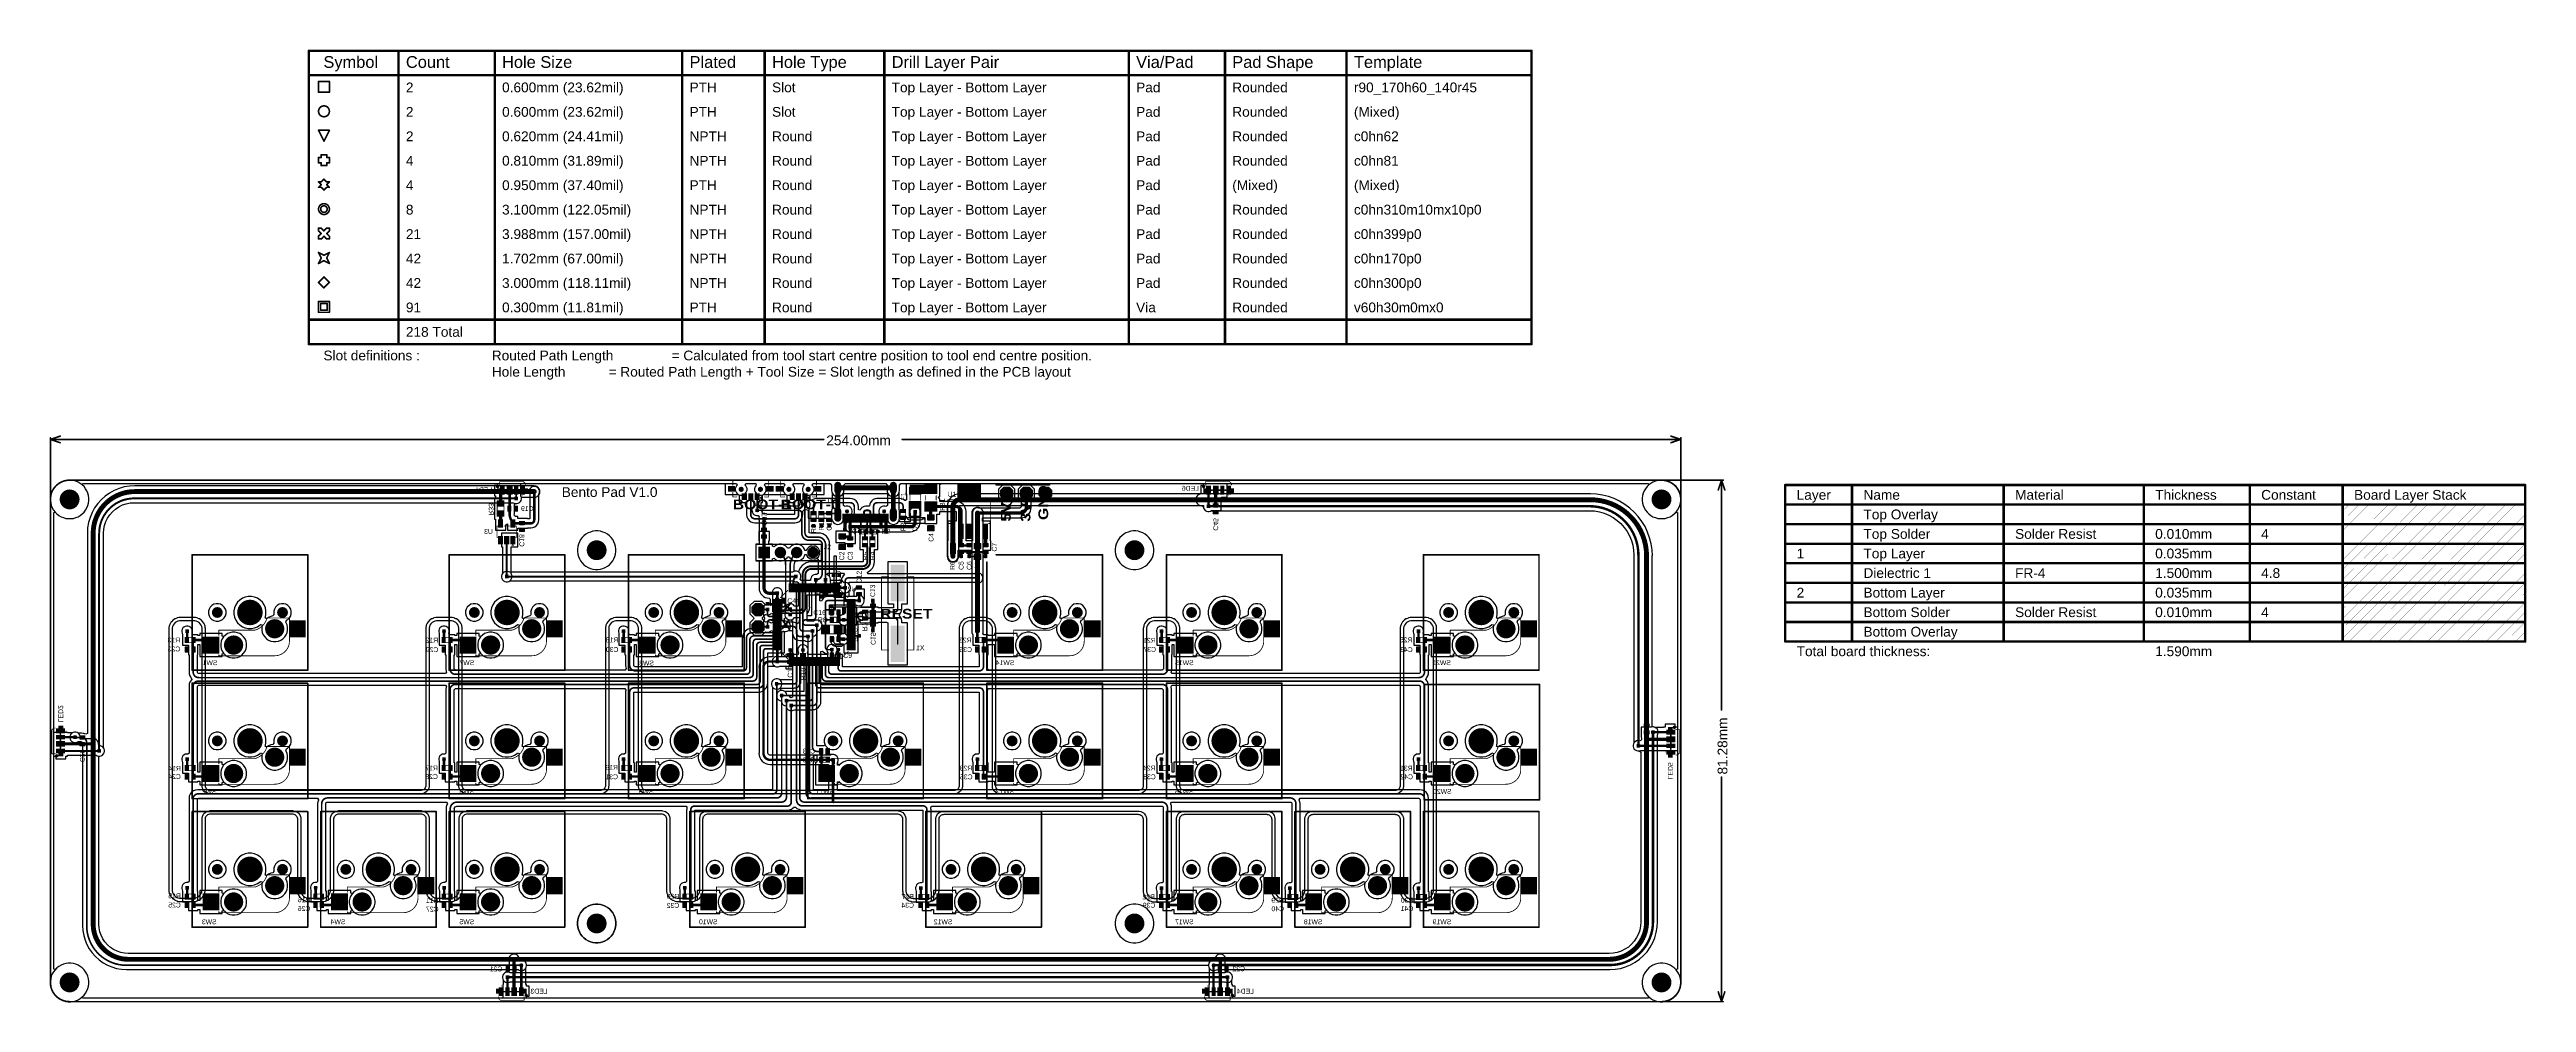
# Model space of a CAD drawing. Header units: inches. Extents: x 0 to 386, y 0 to 148.
import ezdxf

# ---------------------------------------------------------------- set-up
doc = ezdxf.new("R2010")
doc.units = ezdxf.units.IN
for name, color, linetype in [('Board outline', 216, 'Continuous'), ('Bottom Layer', 5, 'Continuous'), ('Bottom Overlay', 54, 'Continuous'), ('Bottom Paste', 16, 'Continuous'), ('Bottom Solder', 6, 'Continuous'), ('Dimensions', 6, 'Continuous'), ('Drill Drawing', 1, 'Continuous'), ('Fabrication', 76, 'Continuous'), ('Multi-Layer', 9, 'Continuous'), ('Pad Holes', 156, 'Continuous'), ('Top Layer', 1, 'Continuous'), ('Top Overlay', 2, 'Continuous'), ('Top Paste', 8, 'Continuous'), ('Top Solder', 216, 'Continuous'), ('Via Holes', 16, 'Continuous')]:
    doc.layers.add(name, color=color, linetype=linetype)
doc.styles.add('Arial', font='', dxfattribs={"height": 0.2})
doc.styles.add('Arial Black_Bold', font='', dxfattribs={"height": 0.2})
doc.styles.add('Arial_Bold', font='', dxfattribs={"height": 0.2})
doc.styles.get('Arial').set_extended_font_data('Arial')
doc.styles.get('Arial Black_Bold').set_extended_font_data('Arial Black', bold=True)
doc.styles.get('Arial_Bold').set_extended_font_data('Arial', bold=True)

msp = doc.modelspace()

# ---------------------------------------------------------------- texts
at = {"layer": 'Bottom Overlay', "style": 'Arial', "text_generation_flag": 2}
for s, p in [('LED1', (68.83, 79.38)), ('C19', (75.28, 76.48)), ('LED6', (178.94, 79.63)), ('U3', (68.94, 72.91)), ('U2', (125.55, 63.93)), ('R13', (20.21, 55.99)), ('C23', (20.24, 54.59)), ('R12', (60.4, 55.97)), ('C29', (60.45, 54.49)), ('R18', (88.47, 56)), ('C30', (88.51, 54.51)), ('X1', (136.18, 54.77)), ('R23', (143.52, 55.98)), ('C36', (143.58, 54.5)), ('R21', (172.2, 55.94)), ('C37', (172.25, 54.53)), ('R25', (212.18, 56.01)), ('C43', (212.23, 54.49)), ('SW1', (26.03, 52.45)), ('SW7', (66.04, 52.45)), ('SW8', (94.04, 52.39)), ('SW14', (150.18, 52.45)), ('SW15', (178.12, 52.45)), ('SW21', (218.19, 52.45)), ('R14', (20.33, 35.99)), ('C24', (20.33, 34.7)), ('R17', (60.37, 36.04)), ('C28', (60.37, 34.7)), ('R19', (88.43, 36.14)), ('C31', (88.43, 34.67)), ('R28', (143.61, 36.03)), ('C35', (143.67, 34.65)), ('R24', (172.16, 36.03)), ('C38', (172.21, 34.67)), ('R31', (212.23, 36.02)), ('C42', (212.28, 34.67)), ('SW2', (25.91, 32.39)), ('SW6', (66.04, 32.39)), ('SW9', (93.98, 32.39)), ('SW11', (122.11, 32.39)), ('SW13', (150.18, 32.39)), ('SW16', (178.12, 32.39)), ('SW20', (218.31, 32.39)), ('R15', (20.32, 16.11)), ('C25', (20.32, 14.68)), ('R16', (40.5, 15.49)), ('R11', (60.48, 15.4)), ('R20', (97.97, 16.04)), ('R27', (134.54, 16.02)), ('R22', (172.09, 15.95)), ('R29', (192.17, 15.42)), ('R30', (212.34, 15.43)), ('SW3', (25.91, 12.07)), ('C26', (40.5, 14.14)), ('SW4', (45.97, 12.07)), ('C27', (60.48, 14.05)), ('SW5', (66.04, 12.07)), ('C32', (97.97, 14.62)), ('SW10', (103.95, 12.07)), ('C34', (134.54, 14.65)), ('SW12', (140.53, 12.07)), ('C39', (172.14, 14.65)), ('SW17', (178.12, 12.07)), ('C40', (192.19, 14.1)), ('SW18', (198.18, 12.07)), ('C41', (212.34, 14.13)), ('SW19', (218.25, 12.07)), ('C21', (70.43, 4.72)), ('C22', (186.11, 4.75)), ('LED3', (77.46, 1.26)), ('LED4', (187.51, 1.26))]:
    msp.add_text(s, height=0.762, dxfattribs=at).set_placement(p)
for s, rotation, p in [('R33', 270, (68.3, 75.75)), ('C45', 270, (181.17, 73.41)), ('C18', 270, (73.07, 70.91)), ('C13', 270, (127.73, 63.06)), ('R7', 270, (126.51, 57.76)), ('C15', 270, (127.81, 55.6)), ('LED2', 270, (1.24, 43.54)), ('C46', 270, (248.29, 43.73)), ('C20', 270, (4.61, 37.33)), ('C33', 360, (119.16, 38.67)), ('R26', 360, (119.14, 37.32)), ('LED5', 270, (252, 34.65))]:
    msp.add_text(s, height=0.762, rotation=rotation, dxfattribs=at).set_placement(p)
at = {"layer": 'Dimensions', "style": 'Arial'}
msp.add_text('254.00mm', height=1.524, dxfattribs=at).set_placement((120.88, 86.72))
msp.add_text('81.28mm', height=1.524, rotation=90, dxfattribs=at).set_placement((261.26, 35.41))
at = {"layer": 'Drill Drawing', "style": 'Arial'}
for s, height, p in [('Symbol', 1.829, (42.54, 145.54)), ('Count', 1.829, (55.39, 145.54)), ('Hole Size', 1.829, (70.37, 145.54)), ('Plated', 1.829, (99.58, 145.54)), ('Hole Type', 1.829, (112.43, 145.54)), ('Drill Layer Pair', 1.8288, (131.06, 145.54)), ('Via/Pad', 1.829, (169.15, 145.54)), ('Pad Shape', 1.829, (184.13, 145.54)), ('Template', 1.829, (203.08, 145.54)), ('2', 1.52, (55.39, 141.73)), ('0.600mm (23.62mil)', 1.524, (70.37, 141.73)), ('PTH', 1.524, (99.58, 141.73)), ('Slot', 1.524, (112.43, 141.73)), ('Top Layer - Bottom Layer', 1.524, (131.06, 141.73)), ('Pad', 1.524, (169.15, 141.73)), ('Rounded', 1.524, (184.13, 141.73)), ('r90_170h60_140r45', 1.524, (203.08, 141.73)), ('2', 1.52, (55.39, 137.92)), ('0.600mm (23.62mil)', 1.524, (70.37, 137.92)), ('PTH', 1.524, (99.58, 137.92)), ('Slot', 1.524, (112.43, 137.92)), ('Top Layer - Bottom Layer', 1.524, (131.06, 137.92)), ('Pad', 1.524, (169.15, 137.92)), ('Rounded', 1.524, (184.13, 137.92)), ('(Mixed)', 1.524, (203.08, 137.92)), ('2', 1.52, (55.39, 134.11)), ('0.620mm (24.41mil)', 1.524, (70.37, 134.11)), ('NPTH', 1.524, (99.58, 134.11)), ('Round', 1.524, (112.43, 134.11)), ('Top Layer - Bottom Layer', 1.524, (131.06, 134.11)), ('Pad', 1.524, (169.15, 134.11)), ('Rounded', 1.524, (184.13, 134.11)), ('c0hn62', 1.524, (203.08, 134.11)), ('4', 1.52, (55.39, 130.3)), ('0.810mm (31.89mil)', 1.524, (70.37, 130.3)), ('NPTH', 1.524, (99.58, 130.3)), ('Round', 1.524, (112.43, 130.3)), ('Top Layer - Bottom Layer', 1.524, (131.06, 130.3)), ('Pad', 1.524, (169.15, 130.3)), ('Rounded', 1.524, (184.13, 130.3)), ('c0hn81', 1.524, (203.08, 130.3)), ('4', 1.52, (55.39, 126.49)), ('0.950mm (37.40mil)', 1.524, (70.37, 126.49)), ('PTH', 1.524, (99.58, 126.49)), ('Round', 1.524, (112.43, 126.49)), ('Top Layer - Bottom Layer', 1.524, (131.06, 126.49)), ('Pad', 1.524, (169.15, 126.49)), ('(Mixed)', 1.524, (184.13, 126.49)), ('(Mixed)', 1.524, (203.08, 126.49)), ('8', 1.52, (55.39, 122.68)), ('3.100mm (122.05mil)', 1.524, (70.37, 122.68)), ('NPTH', 1.524, (99.58, 122.68)), ('Round', 1.524, (112.43, 122.68)), ('Top Layer - Bottom Layer', 1.524, (131.06, 122.68)), ('Pad', 1.524, (169.15, 122.68)), ('Rounded', 1.524, (184.13, 122.68)), ('c0hn310m10mx10p0', 1.524, (203.08, 122.68)), ('21', 1.524, (55.39, 118.87)), ('3.988mm (157.00mil)', 1.524, (70.37, 118.87)), ('NPTH', 1.524, (99.58, 118.87)), ('Round', 1.524, (112.43, 118.87)), ('Top Layer - Bottom Layer', 1.524, (131.06, 118.87)), ('Pad', 1.524, (169.15, 118.87)), ('Rounded', 1.524, (184.13, 118.87)), ('c0hn399p0', 1.524, (203.08, 118.87)), ('42', 1.524, (55.39, 115.06)), ('1.702mm (67.00mil)', 1.524, (70.37, 115.06)), ('NPTH', 1.524, (99.58, 115.06)), ('Round', 1.524, (112.43, 115.06)), ('Top Layer - Bottom Layer', 1.524, (131.06, 115.06)), ('Pad', 1.524, (169.15, 115.06)), ('Rounded', 1.524, (184.13, 115.06)), ('c0hn170p0', 1.524, (203.08, 115.06)), ('42', 1.524, (55.39, 111.25)), ('3.000mm (118.11mil)', 1.524, (70.37, 111.25)), ('NPTH', 1.524, (99.58, 111.25)), ('Round', 1.524, (112.43, 111.25)), ('Top Layer - Bottom Layer', 1.524, (131.06, 111.25)), ('Pad', 1.524, (169.15, 111.25)), ('Rounded', 1.524, (184.13, 111.25)), ('c0hn300p0', 1.524, (203.08, 111.25)), ('91', 1.524, (55.39, 107.44)), ('0.300mm (11.81mil)', 1.524, (70.37, 107.44)), ('PTH', 1.524, (99.58, 107.44)), ('Round', 1.524, (112.43, 107.44)), ('Top Layer - Bottom Layer', 1.524, (131.06, 107.44)), ('Via', 1.524, (169.15, 107.44)), ('Rounded', 1.524, (184.13, 107.44)), ('v60h30m0mx0', 1.524, (203.08, 107.44)), ('218 Total', 1.524, (55.39, 103.63)), ('Slot definitions :', 1.524, (42.54, 99.95)), ('Routed Path Length', 1.524, (68.77, 99.95)), ('= Calculated from tool start centre position to tool end centre position.', 1.524, (96.78, 99.95)), ('Hole Length', 1.524, (68.77, 97.41)), (' = Routed Path Length + Tool Size = Slot length as defined in the PCB layout', 1.524, (86.37, 97.41))]:
    msp.add_text(s, height=height, dxfattribs=at).set_placement(p)
at = {"layer": 'Fabrication', "style": 'Arial'}
for s, height, p in [('Layer', 1.524, (272.05, 78.23)), ('Name', 1.524, (282.46, 78.23)), ('Material', 1.524, (306.08, 78.23)), ('Thickness', 1.524, (327.91, 78.23)), ('Constant', 1.524, (344.42, 78.23)), ('Board Layer Stack', 1.524, (358.89, 78.23)), ('Top Overlay', 1.524, (282.46, 75.18)), ('Top Solder', 1.524, (282.46, 72.14)), ('Solder Resist', 1.524, (306.08, 72.14)), ('0.010mm', 1.524, (327.91, 72.14)), ('4', 1.52, (344.42, 72.14)), ('1', 1.52, (272.05, 69.09)), ('Top Layer', 1.524, (282.46, 69.09)), ('0.035mm', 1.524, (327.91, 69.09)), ('Dielectric 1', 1.524, (282.46, 66.04)), ('FR-4', 1.524, (306.08, 66.04)), ('1.500mm', 1.524, (327.91, 66.04)), ('4.8', 1.524, (344.42, 66.04)), ('2', 1.52, (272.05, 62.99)), ('Bottom Layer', 1.524, (282.46, 62.99)), ('0.035mm', 1.524, (327.91, 62.99)), ('Bottom Solder', 1.524, (282.46, 59.94)), ('Bottom Overlay', 1.524, (282.46, 56.9)), ('Solder Resist', 1.524, (306.08, 59.94)), ('0.010mm', 1.524, (327.91, 59.94)), ('4', 1.52, (344.42, 59.94)), ('Total board thickness:', 1.524, (272.05, 53.85)), ('1.590mm', 1.524, (327.91, 53.85))]:
    msp.add_text(s, height=height, dxfattribs=at).set_placement(p)
at = {"layer": 'Top Overlay'}
for s, height, style, p in [('Bento Pad V1.0', 1.524, 'Arial', (79.67, 78.66)), ('BOOT-1', 1.524, 'Arial Black_Bold', (106.32, 76.74)), ('BOOT-0', 1.524, 'Arial Black_Bold', (113.77, 76.74)), ('J1', 0.762, 'Arial', (120.87, 77.69)), ('U1', 0.762, 'Arial', (139.79, 78.71)), ('D3', 0.762, 'Arial', (124.26, 72.95)), ('D2', 0.762, 'Arial', (129.46, 72.92)), ('J2', 0.762, 'Arial', (120.49, 70.51)), ('RX', 1.524, 'Arial Black_Bold', (112.25, 60.73)), ('C44', 0.762, 'Arial', (114.81, 62.11)), ('TX', 1.524, 'Arial Black_Bold', (112.25, 58.03)), ('C16', 0.762, 'Arial', (118.87, 60.27)), ('R8', 0.762, 'Arial', (119.58, 59.13)), ('FB2', 0.762, 'Arial', (123.9, 57.39)), ('RESET', 1.524, 'Arial Black_Bold', (129.29, 59.7)), ('C9', 0.762, 'Arial', (123.53, 53.57)), ('C14', 0.762, 'Arial', (123.92, 56.13))]:
    msp.add_text(s, height=height, dxfattribs=dict(at, style=style)).set_placement(p)
for s, height, style, p in [('F1', 0.762, 'Arial', (133.27, 78.13)), ('FB1', 0.762, 'Arial', (139.35, 76.48)), ('5V0', 1.524, 'Arial Black_Bold', (149.62, 74.82)), ('3V3', 1.524, 'Arial Black_Bold', (152.68, 74.82)), ('GND', 1.524, 'Arial Black_Bold', (155.45, 75.07)), ('C17', 0.762, 'Arial', (111.58, 74.22)), ('R3', 0.762, 'Arial', (119.27, 73.03)), ('R1', 0.762, 'Arial', (120.5, 73.4)), ('C1', 0.762, 'Arial', (121.71, 73.4)), ('R2', 0.762, 'Arial', (133.25, 73.31)), ('D1', 0.762, 'Arial', (135.09, 73.32)), ('C2', 0.762, 'Arial', (123.67, 68.8)), ('C3', 0.762, 'Arial', (124.99, 68.8)), ('R5', 0.762, 'Arial', (127.37, 68.8)), ('R4', 0.762, 'Arial', (128.44, 68.8)), ('C4', 0.762, 'Arial', (137.58, 71.67)), ('C7', 0.762, 'Arial', (147.44, 70.15)), ('C10', 0.762, 'Arial', (123.12, 65.2)), ('C12', 0.762, 'Arial', (126.37, 65.2)), ('R6', 0.762, 'Arial', (140.9, 67.29)), ('C5', 0.762, 'Arial', (142.27, 67.29)), ('C6', 0.762, 'Arial', (143.53, 67.29)), ('C8', 0.762, 'Arial', (144.79, 67.29)), ('R9', 0.762, 'Arial', (119.81, 63.42)), ('C11', 0.762, 'Arial', (115.63, 50.48)), ('R10', 0.762, 'Arial', (117.63, 50.1))]:
    msp.add_text(s, height=height, rotation=90, dxfattribs=dict(at, style=style)).set_placement(p)

# ---------------------------------------------------------------- blocks, each defined once
blk = doc.blocks.new('SK6812SIDE_A_B_1')
at = {"layer": 'Bottom Layer'}
for points in [[(-2.28, 0.24), (-1.83, 0.24), (-1.83, -0.31), (-2.28, -0.31)], [(-1.85, 0.64), (-1.3, 0.64), (-1.3, -0.56), (-1.85, -0.56)], [(-0.8, 0.64), (-0.1, 0.64), (-0.1, -0.56), (-0.8, -0.56)], [(0.35, 0.64), (0.8, 0.64), (0.8, -0.56), (0.35, -0.56)], [(1.85, -0.56), (1.3, -0.56), (1.3, 0.64), (1.85, 0.64)], [(2.28, -0.31), (1.83, -0.31), (1.83, 0.24), (2.28, 0.24)]]:
    blk.add_hatch(color=5, dxfattribs=at).paths.add_polyline_path(points)
at = {"layer": 'Bottom Paste'}
for points in [[(-2.28, 0.24), (-1.83, 0.24), (-1.83, -0.31), (-2.28, -0.31)], [(-1.85, 0.64), (-1.3, 0.64), (-1.3, -0.56), (-1.85, -0.56)], [(-0.8, 0.64), (-0.1, 0.64), (-0.1, -0.56), (-0.8, -0.56)], [(0.35, 0.64), (0.8, 0.64), (0.8, -0.56), (0.35, -0.56)], [(1.85, -0.56), (1.3, -0.56), (1.3, 0.64), (1.85, 0.64)], [(2.28, -0.31), (1.83, -0.31), (1.83, 0.24), (2.28, 0.24)]]:
    blk.add_hatch(color=16, dxfattribs=at).paths.add_polyline_path(points)
at = {"layer": 'Bottom Solder'}
for points in [[(-2.39, 0.34), (-1.73, 0.34), (-1.73, -0.41), (-2.39, -0.41)], [(-1.95, 0.74), (-1.2, 0.74), (-1.2, -0.66), (-1.95, -0.66)], [(-0.9, 0.74), (0, 0.74), (0, -0.66), (-0.9, -0.66)], [(0.25, 0.74), (0.9, 0.74), (0.9, -0.66), (0.25, -0.66)], [(1.95, -0.66), (1.2, -0.66), (1.2, 0.74), (1.95, 0.74)], [(2.39, -0.41), (1.73, -0.41), (1.73, 0.34), (2.39, 0.34)]]:
    blk.add_hatch(color=6, dxfattribs=at).paths.add_polyline_path(points)
at = {"layer": 'Bottom Overlay'}
for points, const_width in [([(-2.19, 0.6, 1), (-2.46, 0.6, 1)], 0.254), ([(-2.52, 0.6, 1), (-2.4, 0.6, 1)], 0.127), ([(-2.26, 0.6, 1), (-2.13, 0.6, 1)], 0.127), ([(-2.04, 1.38, 1), (-1.97, 1.38, 1)], 0.0635), ([(-2.04, 1.38, 1), (-1.97, 1.38, 1)], 0.0635), ([(-2.03, 0.82, 1), (-1.97, 0.82, 1)], 0.0635), ([(-1.16, 0.04, 1), (-1.03, 0.04, 1)], 0.127), ([(-1.06, 0.04, 1), (-0.93, 0.04, 1)], 0.127), ([(0.01, 0.04, 1), (0.14, 0.04, 1)], 0.127), ([(0.11, 0.04, 1), (0.24, 0.04, 1)], 0.127), ([(0.93, 0.04, 1), (1.06, 0.04, 1)], 0.127), ([(1.03, 0.04, 1), (1.15, 0.04, 1)], 0.127), ([(1.67, 1.38, 1), (1.74, 1.38, 1)], 0.0635), ([(1.67, 1.38, 1), (1.74, 1.38, 1)], 0.0635), ([(1.97, 1.09, 1), (2.03, 1.09, 1)], 0.0635), ([(1.97, 1.09, 1), (2.03, 1.09, 1)], 0.0635), ([(1.97, 0.85, 1), (2.03, 0.85, 1)], 0.0635)]:
    blk.add_lwpolyline(points, format="xyb", close=True, dxfattribs=dict(at, const_width=const_width))
for points, const_width in [([(-2.01, 1.38), (1.7, 1.38)], 0.127), ([(-2.01, 1.38), (-2, 0.82)], 0.127), ([(-1.09, 0.04), (-0.99, 0.04)], 0.254), ([(0.08, 0.04), (0.18, 0.04)], 0.254), ([(0.99, 0.04), (1.09, 0.04)], 0.254), ([(1.7, 1.38), (2, 1.09)], 0.127), ([(2, 0.85), (2, 1.09)], 0.127)]:
    blk.add_lwpolyline(points, dxfattribs=dict(at, const_width=const_width))
at = {"layer": 'Bottom Overlay', "style": 'Arial_Bold', "text_generation_flag": 2}
for s, p in [('+', (-0.62, -0.65)), ('-', (1.41, -0.65))]:
    blk.add_text(s, height=0.5, rotation=180, dxfattribs=at).set_placement(p)
blk = doc.blocks.new('SK6812SIDE_A_B_2')
at = {"layer": 'Bottom Layer'}
for points in [[(-2.28, 0.24), (-1.83, 0.24), (-1.83, -0.31), (-2.28, -0.31)], [(-1.85, 0.64), (-1.3, 0.64), (-1.3, -0.56), (-1.85, -0.56)], [(-0.8, 0.64), (-0.1, 0.64), (-0.1, -0.56), (-0.8, -0.56)], [(0.35, 0.64), (0.8, 0.64), (0.8, -0.56), (0.35, -0.56)], [(1.85, -0.56), (1.3, -0.56), (1.3, 0.64), (1.85, 0.64)], [(2.29, -0.31), (1.84, -0.31), (1.84, 0.24), (2.29, 0.24)]]:
    blk.add_hatch(color=5, dxfattribs=at).paths.add_polyline_path(points)
at = {"layer": 'Bottom Paste'}
for points in [[(-2.28, 0.24), (-1.83, 0.24), (-1.83, -0.31), (-2.28, -0.31)], [(-1.85, 0.64), (-1.3, 0.64), (-1.3, -0.56), (-1.85, -0.56)], [(-0.8, 0.64), (-0.1, 0.64), (-0.1, -0.56), (-0.8, -0.56)], [(0.35, 0.64), (0.8, 0.64), (0.8, -0.56), (0.35, -0.56)], [(1.85, -0.56), (1.3, -0.56), (1.3, 0.64), (1.85, 0.64)], [(2.29, -0.31), (1.84, -0.31), (1.84, 0.24), (2.29, 0.24)]]:
    blk.add_hatch(color=16, dxfattribs=at).paths.add_polyline_path(points)
at = {"layer": 'Bottom Solder'}
for points in [[(-2.39, 0.34), (-1.73, 0.34), (-1.73, -0.41), (-2.39, -0.41)], [(-1.95, 0.74), (-1.2, 0.74), (-1.2, -0.66), (-1.95, -0.66)], [(-0.9, 0.74), (0, 0.74), (0, -0.66), (-0.9, -0.66)], [(0.25, 0.74), (0.9, 0.74), (0.9, -0.66), (0.25, -0.66)], [(1.95, -0.66), (1.2, -0.66), (1.2, 0.74), (1.95, 0.74)], [(2.39, -0.41), (1.73, -0.41), (1.73, 0.34), (2.39, 0.34)]]:
    blk.add_hatch(color=6, dxfattribs=at).paths.add_polyline_path(points)
at = {"layer": 'Bottom Overlay'}
for points, const_width in [([(-2.19, 0.6, 1), (-2.46, 0.6, 1)], 0.254), ([(-2.52, 0.6, 1), (-2.4, 0.6, 1)], 0.127), ([(-2.26, 0.6, 1), (-2.13, 0.6, 1)], 0.127), ([(-2.04, 1.38, 1), (-1.97, 1.38, 1)], 0.0635), ([(-2.04, 1.38, 1), (-1.97, 1.38, 1)], 0.0635), ([(-2.03, 0.82, 1), (-1.97, 0.82, 1)], 0.0635), ([(-1.16, 0.04, 1), (-1.03, 0.04, 1)], 0.127), ([(-1.06, 0.04, 1), (-0.93, 0.04, 1)], 0.127), ([(0.01, 0.04, 1), (0.14, 0.04, 1)], 0.127), ([(0.11, 0.04, 1), (0.24, 0.04, 1)], 0.127), ([(0.93, 0.04, 1), (1.06, 0.04, 1)], 0.127), ([(1.03, 0.04, 1), (1.15, 0.04, 1)], 0.127), ([(1.67, 1.38, 1), (1.74, 1.38, 1)], 0.0635), ([(1.67, 1.38, 1), (1.74, 1.38, 1)], 0.0635), ([(1.97, 1.09, 1), (2.03, 1.09, 1)], 0.0635), ([(1.97, 1.09, 1), (2.03, 1.09, 1)], 0.0635), ([(1.97, 0.85, 1), (2.03, 0.85, 1)], 0.0635)]:
    blk.add_lwpolyline(points, format="xyb", close=True, dxfattribs=dict(at, const_width=const_width))
for points, const_width in [([(1.7, 1.38), (-2.01, 1.38)], 0.127), ([(-2, 0.82), (-2.01, 1.38)], 0.127), ([(-0.99, 0.04), (-1.09, 0.04)], 0.254), ([(0.08, 0.04), (0.18, 0.04)], 0.254), ([(1.09, 0.04), (0.99, 0.04)], 0.254), ([(2, 1.09), (1.7, 1.38)], 0.127), ([(2, 0.85), (2, 1.09)], 0.127)]:
    blk.add_lwpolyline(points, dxfattribs=dict(at, const_width=const_width))
at = {"layer": 'Bottom Overlay', "style": 'Arial_Bold', "text_generation_flag": 2}
for s, p in [('+', (-0.62, -0.65)), ('-', (1.41, -0.65))]:
    blk.add_text(s, height=0.5, rotation=-180, dxfattribs=at).set_placement(p)
blk = doc.blocks.new('C___0402_B_3')
at = {"layer": 'Bottom Layer'}
for points in [[(-0.24, 0.32), (-0.24, -0.32), (-0.7, -0.32), (-0.7, 0.32)], [(0.7, 0.32), (0.7, -0.32), (0.24, -0.32), (0.24, 0.32)]]:
    blk.add_hatch(color=5, dxfattribs=at).paths.add_polyline_path(points)
at = {"layer": 'Bottom Paste'}
for points in [[(-0.24, 0.32), (-0.24, -0.32), (-0.7, -0.32), (-0.7, 0.32)], [(0.7, 0.32), (0.7, -0.32), (0.24, -0.32), (0.24, 0.32)]]:
    blk.add_hatch(color=16, dxfattribs=at).paths.add_polyline_path(points)
at = {"layer": 'Bottom Solder'}
for points in [[(-0.18, 0.38), (-0.18, -0.38), (-0.76, -0.38), (-0.76, 0.38)], [(0.76, 0.38), (0.76, -0.38), (0.18, -0.38), (0.18, 0.38)]]:
    blk.add_hatch(color=6, dxfattribs=at).paths.add_polyline_path(points)
at = {"layer": 'Bottom Overlay', "const_width": 0.127}
for points in [[(-0.79, 0.41), (-0.28, 0.41)], [(-0.79, -0.41), (-0.79, 0.41)], [(0.79, 0.41), (0.28, 0.41)], [(0.79, -0.41), (0.79, 0.41)], [(-0.28, -0.41), (-0.79, -0.41)], [(0.79, -0.41), (0.28, -0.41)]]:
    blk.add_lwpolyline(points, dxfattribs=at)
at = {"layer": 'Bottom Overlay', "const_width": 0.0635}
for points in [[(-0.82, 0.41, 1), (-0.76, 0.41, 1)], [(-0.82, 0.41, 1), (-0.76, 0.41, 1)], [(-0.31, 0.41, 1), (-0.25, 0.41, 1)], [(0.25, 0.41, 1), (0.31, 0.41, 1)], [(0.76, 0.41, 1), (0.82, 0.41, 1)], [(0.76, 0.41, 1), (0.82, 0.41, 1)], [(-0.82, -0.41, 1), (-0.76, -0.41, 1)], [(-0.82, -0.41, 1), (-0.76, -0.41, 1)], [(-0.31, -0.41, 1), (-0.25, -0.41, 1)], [(0.25, -0.41, 1), (0.31, -0.41, 1)], [(0.76, -0.41, 1), (0.82, -0.41, 1)], [(0.76, -0.41, 1), (0.82, -0.41, 1)]]:
    blk.add_lwpolyline(points, format="xyb", close=True, dxfattribs=at)
blk = doc.blocks.new('C___0402_B_4')
at = {"layer": 'Bottom Layer'}
for points in [[(-0.24, 0.32), (-0.24, -0.32), (-0.7, -0.32), (-0.7, 0.32)], [(0.7, 0.32), (0.7, -0.32), (0.24, -0.32), (0.24, 0.32)]]:
    blk.add_hatch(color=5, dxfattribs=at).paths.add_polyline_path(points)
at = {"layer": 'Bottom Paste'}
for points in [[(-0.24, 0.32), (-0.24, -0.32), (-0.7, -0.32), (-0.7, 0.32)], [(0.7, 0.32), (0.7, -0.32), (0.24, -0.32), (0.24, 0.32)]]:
    blk.add_hatch(color=16, dxfattribs=at).paths.add_polyline_path(points)
at = {"layer": 'Bottom Solder'}
for points in [[(-0.18, 0.38), (-0.18, -0.38), (-0.76, -0.38), (-0.76, 0.38)], [(0.76, 0.38), (0.76, -0.38), (0.18, -0.38), (0.18, 0.38)]]:
    blk.add_hatch(color=6, dxfattribs=at).paths.add_polyline_path(points)
at = {"layer": 'Bottom Overlay', "const_width": 0.127}
for points in [[(-0.79, 0.41), (-0.28, 0.41)], [(-0.79, 0.41), (-0.79, -0.41)], [(0.28, 0.41), (0.79, 0.41)], [(0.79, 0.41), (0.79, -0.41)], [(-0.79, -0.41), (-0.28, -0.41)], [(0.79, -0.41), (0.28, -0.41)]]:
    blk.add_lwpolyline(points, dxfattribs=at)
at = {"layer": 'Bottom Overlay', "const_width": 0.0635}
for points in [[(-0.82, 0.41, 1), (-0.76, 0.41, 1)], [(-0.82, 0.41, 1), (-0.76, 0.41, 1)], [(-0.31, 0.41, 1), (-0.25, 0.41, 1)], [(0.25, 0.41, 1), (0.31, 0.41, 1)], [(0.76, 0.41, 1), (0.82, 0.41, 1)], [(0.76, 0.41, 1), (0.82, 0.41, 1)], [(-0.82, -0.41, 1), (-0.76, -0.41, 1)], [(-0.82, -0.41, 1), (-0.76, -0.41, 1)], [(-0.31, -0.41, 1), (-0.25, -0.41, 1)], [(0.25, -0.41, 1), (0.31, -0.41, 1)], [(0.76, -0.41, 1), (0.82, -0.41, 1)], [(0.76, -0.41, 1), (0.82, -0.41, 1)]]:
    blk.add_lwpolyline(points, format="xyb", close=True, dxfattribs=at)
blk = doc.blocks.new('T__________5')
at = {"layer": 'Top Layer'}
blk.add_hatch(color=1, dxfattribs=at).paths.add_polyline_path([(0.38, 0.76), (-0.38, 0.76), (-0.76, 0.38), (-0.76, -0.38), (-0.38, -0.76), (0.38, -0.76), (0.76, -0.38), (0.76, 0.38)])
at = {"layer": 'Top Paste'}
blk.add_hatch(color=8, dxfattribs=at).paths.add_polyline_path([(0.38, 0.76), (-0.38, 0.76), (-0.76, 0.38), (-0.76, -0.38), (-0.38, -0.76), (0.38, -0.76), (0.76, -0.38), (0.76, 0.38)])
at = {"layer": 'Top Solder'}
blk.add_hatch(color=216, dxfattribs=at).paths.add_polyline_path([(0.43, 0.86), (-0.43, 0.86), (-0.86, 0.43), (-0.86, -0.43), (-0.43, -0.86), (0.43, -0.86), (0.86, -0.43), (0.86, 0.43)])
at = {"layer": 'Top Overlay', "const_width": 0.2}
for points in [[(-0.43, 0.94), (-0.94, 0.43)], [(-0.94, 0.43), (-0.94, -0.43)], [(-0.43, 0.94), (0.43, 0.94)], [(0.43, 0.94), (0.94, 0.43)], [(0.94, 0.43), (0.94, -0.43)], [(-0.94, -0.43), (-0.43, -0.94)], [(-0.43, -0.94), (0.43, -0.94)], [(0.94, -0.43), (0.43, -0.94)]]:
    blk.add_lwpolyline(points, dxfattribs=at)
at = {"layer": 'Top Overlay', "const_width": 0.1}
for points in [[(-0.99, 0.43, 1), (-0.89, 0.43, 1)], [(-0.99, 0.43, 1), (-0.89, 0.43, 1)], [(-0.48, 0.94, 1), (-0.38, 0.94, 1)], [(-0.48, 0.94, 1), (-0.38, 0.94, 1)], [(0.38, 0.94, 1), (0.48, 0.94, 1)], [(0.38, 0.94, 1), (0.48, 0.94, 1)], [(0.89, 0.43, 1), (0.99, 0.43, 1)], [(0.89, 0.43, 1), (0.99, 0.43, 1)], [(-0.99, -0.43, 1), (-0.89, -0.43, 1)], [(-0.99, -0.43, 1), (-0.89, -0.43, 1)], [(-0.48, -0.94, 1), (-0.38, -0.94, 1)], [(-0.48, -0.94, 1), (-0.38, -0.94, 1)], [(0.38, -0.94, 1), (0.48, -0.94, 1)], [(0.38, -0.94, 1), (0.48, -0.94, 1)], [(0.89, -0.43, 1), (0.99, -0.43, 1)], [(0.89, -0.43, 1), (0.99, -0.43, 1)]]:
    blk.add_lwpolyline(points, format="xyb", close=True, dxfattribs=at)
blk = doc.blocks.new('T__________6')
at = {"layer": 'Top Layer'}
blk.add_hatch(color=1, dxfattribs=at).paths.add_polyline_path([(0.38, 0.76), (-0.38, 0.76), (-0.76, 0.38), (-0.76, -0.38), (-0.38, -0.76), (0.38, -0.76), (0.76, -0.38), (0.76, 0.38)])
at = {"layer": 'Top Paste'}
blk.add_hatch(color=8, dxfattribs=at).paths.add_polyline_path([(0.38, 0.76), (-0.38, 0.76), (-0.76, 0.38), (-0.76, -0.38), (-0.38, -0.76), (0.38, -0.76), (0.76, -0.38), (0.76, 0.38)])
at = {"layer": 'Top Solder'}
blk.add_hatch(color=216, dxfattribs=at).paths.add_polyline_path([(0.43, 0.86), (-0.43, 0.86), (-0.86, 0.43), (-0.86, -0.43), (-0.43, -0.86), (0.43, -0.86), (0.86, -0.43), (0.86, 0.43)])
at = {"layer": 'Top Overlay', "const_width": 0.2}
for points in [[(-0.43, 0.94), (-0.94, 0.43)], [(-0.94, 0.43), (-0.94, -0.43)], [(-0.43, 0.94), (0.43, 0.94)], [(0.43, 0.94), (0.94, 0.43)], [(0.94, 0.43), (0.94, -0.43)], [(-0.94, -0.43), (-0.43, -0.94)], [(-0.43, -0.94), (0.43, -0.94)], [(0.94, -0.43), (0.43, -0.94)]]:
    blk.add_lwpolyline(points, dxfattribs=at)
at = {"layer": 'Top Overlay', "const_width": 0.1}
for points in [[(-0.99, 0.43, 1), (-0.89, 0.43, 1)], [(-0.99, 0.43, 1), (-0.89, 0.43, 1)], [(-0.48, 0.94, 1), (-0.38, 0.94, 1)], [(-0.48, 0.94, 1), (-0.38, 0.94, 1)], [(0.38, 0.94, 1), (0.48, 0.94, 1)], [(0.38, 0.94, 1), (0.48, 0.94, 1)], [(0.89, 0.43, 1), (0.99, 0.43, 1)], [(0.89, 0.43, 1), (0.99, 0.43, 1)], [(-0.99, -0.43, 1), (-0.89, -0.43, 1)], [(-0.99, -0.43, 1), (-0.89, -0.43, 1)], [(-0.48, -0.94, 1), (-0.38, -0.94, 1)], [(-0.48, -0.94, 1), (-0.38, -0.94, 1)], [(0.38, -0.94, 1), (0.48, -0.94, 1)], [(0.38, -0.94, 1), (0.48, -0.94, 1)], [(0.89, -0.43, 1), (0.99, -0.43, 1)], [(0.89, -0.43, 1), (0.99, -0.43, 1)]]:
    blk.add_lwpolyline(points, format="xyb", close=True, dxfattribs=at)
blk = doc.blocks.new('T__________7')
at = {"layer": 'Top Layer'}
blk.add_hatch(color=1, dxfattribs=at).paths.add_polyline_path([(0.38, 0.76), (-0.38, 0.76), (-0.76, 0.38), (-0.76, -0.38), (-0.38, -0.76), (0.38, -0.76), (0.76, -0.38), (0.76, 0.38)])
at = {"layer": 'Top Paste'}
blk.add_hatch(color=8, dxfattribs=at).paths.add_polyline_path([(0.38, 0.76), (-0.38, 0.76), (-0.76, 0.38), (-0.76, -0.38), (-0.38, -0.76), (0.38, -0.76), (0.76, -0.38), (0.76, 0.38)])
at = {"layer": 'Top Solder'}
blk.add_hatch(color=216, dxfattribs=at).paths.add_polyline_path([(0.43, 0.86), (-0.43, 0.86), (-0.86, 0.43), (-0.86, -0.43), (-0.43, -0.86), (0.43, -0.86), (0.86, -0.43), (0.86, 0.43)])
at = {"layer": 'Top Overlay', "const_width": 0.2}
for points in [[(-0.94, 0.43), (-0.43, 0.94)], [(-0.94, -0.43), (-0.94, 0.43)], [(-0.43, 0.94), (0.43, 0.94)], [(0.43, 0.94), (0.94, 0.43)], [(0.94, -0.43), (0.94, 0.43)], [(-0.94, -0.43), (-0.43, -0.94)], [(-0.43, -0.94), (0.43, -0.94)], [(0.43, -0.94), (0.94, -0.43)]]:
    blk.add_lwpolyline(points, dxfattribs=at)
at = {"layer": 'Top Overlay', "const_width": 0.1}
for points in [[(-0.99, 0.43, 1), (-0.89, 0.43, 1)], [(-0.99, 0.43, 1), (-0.89, 0.43, 1)], [(-0.48, 0.94, 1), (-0.38, 0.94, 1)], [(-0.48, 0.94, 1), (-0.38, 0.94, 1)], [(0.38, 0.94, 1), (0.48, 0.94, 1)], [(0.38, 0.94, 1), (0.48, 0.94, 1)], [(0.89, 0.43, 1), (0.99, 0.43, 1)], [(0.89, 0.43, 1), (0.99, 0.43, 1)], [(-0.99, -0.43, 1), (-0.89, -0.43, 1)], [(-0.99, -0.43, 1), (-0.89, -0.43, 1)], [(-0.48, -0.94, 1), (-0.38, -0.94, 1)], [(-0.48, -0.94, 1), (-0.38, -0.94, 1)], [(0.38, -0.94, 1), (0.48, -0.94, 1)], [(0.38, -0.94, 1), (0.48, -0.94, 1)], [(0.89, -0.43, 1), (0.99, -0.43, 1)], [(0.89, -0.43, 1), (0.99, -0.43, 1)]]:
    blk.add_lwpolyline(points, format="xyb", close=True, dxfattribs=at)
blk = doc.blocks.new('T__________8')
at = {"layer": 'Top Layer'}
blk.add_hatch(color=1, dxfattribs=at).paths.add_polyline_path([(0.38, 0.76), (-0.38, 0.76), (-0.76, 0.38), (-0.76, -0.38), (-0.38, -0.76), (0.38, -0.76), (0.76, -0.38), (0.76, 0.38)])
at = {"layer": 'Top Paste'}
blk.add_hatch(color=8, dxfattribs=at).paths.add_polyline_path([(0.38, 0.76), (-0.38, 0.76), (-0.76, 0.38), (-0.76, -0.38), (-0.38, -0.76), (0.38, -0.76), (0.76, -0.38), (0.76, 0.38)])
at = {"layer": 'Top Solder'}
blk.add_hatch(color=216, dxfattribs=at).paths.add_polyline_path([(0.43, 0.86), (-0.43, 0.86), (-0.86, 0.43), (-0.86, -0.43), (-0.43, -0.86), (0.43, -0.86), (0.86, -0.43), (0.86, 0.43)])
at = {"layer": 'Top Overlay', "const_width": 0.2}
for points in [[(-0.94, 0.43), (-0.43, 0.94)], [(-0.94, -0.43), (-0.94, 0.43)], [(-0.43, 0.94), (0.43, 0.94)], [(0.43, 0.94), (0.94, 0.43)], [(0.94, -0.43), (0.94, 0.43)], [(-0.94, -0.43), (-0.43, -0.94)], [(-0.43, -0.94), (0.43, -0.94)], [(0.43, -0.94), (0.94, -0.43)]]:
    blk.add_lwpolyline(points, dxfattribs=at)
at = {"layer": 'Top Overlay', "const_width": 0.1}
for points in [[(-0.99, 0.43, 1), (-0.89, 0.43, 1)], [(-0.99, 0.43, 1), (-0.89, 0.43, 1)], [(-0.48, 0.94, 1), (-0.38, 0.94, 1)], [(-0.48, 0.94, 1), (-0.38, 0.94, 1)], [(0.38, 0.94, 1), (0.48, 0.94, 1)], [(0.38, 0.94, 1), (0.48, 0.94, 1)], [(0.89, 0.43, 1), (0.99, 0.43, 1)], [(0.89, 0.43, 1), (0.99, 0.43, 1)], [(-0.99, -0.43, 1), (-0.89, -0.43, 1)], [(-0.99, -0.43, 1), (-0.89, -0.43, 1)], [(-0.48, -0.94, 1), (-0.38, -0.94, 1)], [(-0.48, -0.94, 1), (-0.38, -0.94, 1)], [(0.38, -0.94, 1), (0.48, -0.94, 1)], [(0.38, -0.94, 1), (0.48, -0.94, 1)], [(0.89, -0.43, 1), (0.99, -0.43, 1)], [(0.89, -0.43, 1), (0.99, -0.43, 1)]]:
    blk.add_lwpolyline(points, format="xyb", close=True, dxfattribs=at)
blk = doc.blocks.new('T__________9')
at = {"layer": 'Top Layer'}
blk.add_hatch(color=1, dxfattribs=at).paths.add_polyline_path([(0.38, 0.76), (-0.38, 0.76), (-0.76, 0.38), (-0.76, -0.38), (-0.38, -0.76), (0.38, -0.76), (0.76, -0.38), (0.76, 0.38)])
at = {"layer": 'Top Paste'}
blk.add_hatch(color=8, dxfattribs=at).paths.add_polyline_path([(0.38, 0.76), (-0.38, 0.76), (-0.76, 0.38), (-0.76, -0.38), (-0.38, -0.76), (0.38, -0.76), (0.76, -0.38), (0.76, 0.38)])
at = {"layer": 'Top Solder'}
blk.add_hatch(color=216, dxfattribs=at).paths.add_polyline_path([(0.43, 0.86), (-0.43, 0.86), (-0.86, 0.43), (-0.86, -0.43), (-0.43, -0.86), (0.43, -0.86), (0.86, -0.43), (0.86, 0.43)])
at = {"layer": 'Top Overlay', "const_width": 0.2}
for points in [[(-0.94, 0.43), (-0.43, 0.94)], [(-0.94, -0.43), (-0.94, 0.43)], [(-0.43, 0.94), (0.43, 0.94)], [(0.43, 0.94), (0.94, 0.43)], [(0.94, -0.43), (0.94, 0.43)], [(-0.94, -0.43), (-0.43, -0.94)], [(-0.43, -0.94), (0.43, -0.94)], [(0.43, -0.94), (0.94, -0.43)]]:
    blk.add_lwpolyline(points, dxfattribs=at)
at = {"layer": 'Top Overlay', "const_width": 0.1}
for points in [[(-0.99, 0.43, 1), (-0.89, 0.43, 1)], [(-0.99, 0.43, 1), (-0.89, 0.43, 1)], [(-0.48, 0.94, 1), (-0.38, 0.94, 1)], [(-0.48, 0.94, 1), (-0.38, 0.94, 1)], [(0.38, 0.94, 1), (0.48, 0.94, 1)], [(0.38, 0.94, 1), (0.48, 0.94, 1)], [(0.89, 0.43, 1), (0.99, 0.43, 1)], [(0.89, 0.43, 1), (0.99, 0.43, 1)], [(-0.99, -0.43, 1), (-0.89, -0.43, 1)], [(-0.99, -0.43, 1), (-0.89, -0.43, 1)], [(-0.48, -0.94, 1), (-0.38, -0.94, 1)], [(-0.48, -0.94, 1), (-0.38, -0.94, 1)], [(0.38, -0.94, 1), (0.48, -0.94, 1)], [(0.38, -0.94, 1), (0.48, -0.94, 1)], [(0.89, -0.43, 1), (0.99, -0.43, 1)], [(0.89, -0.43, 1), (0.99, -0.43, 1)]]:
    blk.add_lwpolyline(points, format="xyb", close=True, dxfattribs=at)
blk = doc.blocks.new('SOD_923__10')
at = {"layer": 'Top Layer'}
for points in [[(-0.24, -0.13), (-0.6, -0.13), (-0.6, 0.13), (-0.24, 0.13)], [(0.6, -0.13), (0.24, -0.13), (0.24, 0.13), (0.6, 0.13)]]:
    blk.add_hatch(color=1, dxfattribs=at).paths.add_polyline_path(points)
at = {"layer": 'Top Overlay'}
for points in [[(-0.92, 0.18), (-0.43, 0.18), (-0.43, 0.43), (-0.92, 0.43)], [(-0.92, -0.43), (-0.64, -0.43), (-0.64, 0.43), (-0.92, 0.43)], [(-0.92, -0.43), (-0.43, -0.43), (-0.43, -0.18), (-0.92, -0.18)]]:
    blk.add_hatch(color=2, dxfattribs=at).paths.add_polyline_path(points)
at = {"layer": 'Top Paste'}
for points in [[(-0.24, -0.13), (-0.6, -0.13), (-0.6, 0.13), (-0.24, 0.13)], [(0.6, -0.13), (0.24, -0.13), (0.24, 0.13), (0.6, 0.13)]]:
    blk.add_hatch(color=8, dxfattribs=at).paths.add_polyline_path(points)
at = {"layer": 'Top Solder'}
for points in [[(-0.14, -0.24), (-0.7, -0.24), (-0.7, 0.24), (-0.14, 0.24)], [(0.7, -0.24), (0.14, -0.24), (0.14, 0.24), (0.7, 0.24)]]:
    blk.add_hatch(color=216, dxfattribs=at).paths.add_polyline_path(points)
at = {"layer": 'Top Overlay', "const_width": 0.127}
for points in [[(0.46, 0.38), (-0.48, 0.38)], [(0.46, 0.38), (0.46, 0.23)], [(0.43, -0.38), (-0.48, -0.38)], [(0.43, -0.23), (0.43, -0.38)]]:
    blk.add_lwpolyline(points, dxfattribs=at)
at = {"layer": 'Top Overlay', "const_width": 0.0635}
for points in [[(-0.51, 0.38, 1), (-0.45, 0.38, 1)], [(0.43, 0.38, 1), (0.49, 0.38, 1)], [(0.43, 0.38, 1), (0.49, 0.38, 1)], [(0.43, 0.23, 1), (0.49, 0.23, 1)], [(-0.51, -0.38, 1), (-0.45, -0.38, 1)], [(0.4, -0.23, 1), (0.46, -0.23, 1)], [(0.4, -0.38, 1), (0.46, -0.38, 1)], [(0.4, -0.38, 1), (0.46, -0.38, 1)]]:
    blk.add_lwpolyline(points, format="xyb", close=True, dxfattribs=at)
blk = doc.blocks.new('SOD_923__11')
at = {"layer": 'Top Layer'}
for points in [[(-0.24, -0.13), (-0.6, -0.13), (-0.6, 0.13), (-0.24, 0.13)], [(0.6, -0.13), (0.24, -0.13), (0.24, 0.13), (0.6, 0.13)]]:
    blk.add_hatch(color=1, dxfattribs=at).paths.add_polyline_path(points)
at = {"layer": 'Top Overlay'}
for points in [[(-0.92, -0.43), (-0.64, -0.43), (-0.64, 0.43), (-0.92, 0.43)], [(-0.92, 0.18), (-0.43, 0.18), (-0.43, 0.43), (-0.92, 0.43)], [(-0.92, -0.43), (-0.43, -0.43), (-0.43, -0.18), (-0.92, -0.18)]]:
    blk.add_hatch(color=2, dxfattribs=at).paths.add_polyline_path(points)
at = {"layer": 'Top Paste'}
for points in [[(-0.24, -0.13), (-0.6, -0.13), (-0.6, 0.13), (-0.24, 0.13)], [(0.6, -0.13), (0.24, -0.13), (0.24, 0.13), (0.6, 0.13)]]:
    blk.add_hatch(color=8, dxfattribs=at).paths.add_polyline_path(points)
at = {"layer": 'Top Solder'}
for points in [[(-0.14, -0.24), (-0.7, -0.24), (-0.7, 0.24), (-0.14, 0.24)], [(0.7, -0.24), (0.14, -0.24), (0.14, 0.24), (0.7, 0.24)]]:
    blk.add_hatch(color=216, dxfattribs=at).paths.add_polyline_path(points)
at = {"layer": 'Top Overlay', "const_width": 0.127}
for points in [[(-0.48, 0.38), (0.46, 0.38)], [(0.46, 0.23), (0.46, 0.38)], [(-0.48, -0.38), (0.43, -0.38)], [(0.43, -0.38), (0.43, -0.23)]]:
    blk.add_lwpolyline(points, dxfattribs=at)
at = {"layer": 'Top Overlay', "const_width": 0.0635}
for points in [[(-0.51, 0.38, 1), (-0.45, 0.38, 1)], [(0.43, 0.38, 1), (0.49, 0.38, 1)], [(0.43, 0.38, 1), (0.49, 0.38, 1)], [(0.43, 0.23, 1), (0.49, 0.23, 1)], [(-0.51, -0.38, 1), (-0.45, -0.38, 1)], [(0.4, -0.23, 1), (0.46, -0.23, 1)], [(0.4, -0.38, 1), (0.46, -0.38, 1)], [(0.4, -0.38, 1), (0.46, -0.38, 1)]]:
    blk.add_lwpolyline(points, format="xyb", close=True, dxfattribs=at)
blk = doc.blocks.new('CPG151101S11_16_B_12')
at = {"layer": 'Bottom Layer'}
for points in [[(-7.98, 1.28), (-5.48, 1.28), (-5.48, -1.28), (-7.98, -1.28)], [(5.48, 3.82), (7.98, 3.82), (7.98, 1.26), (5.48, 1.26)]]:
    blk.add_hatch(color=5, dxfattribs=at).paths.add_polyline_path(points)
at = {"layer": 'Bottom Paste'}
for points in [[(-7.98, 1.28), (-5.48, 1.28), (-5.48, -1.28), (-7.98, -1.28)], [(5.48, 3.82), (7.98, 3.82), (7.98, 1.26), (5.48, 1.26)]]:
    blk.add_hatch(color=16, dxfattribs=at).paths.add_polyline_path(points)
at = {"layer": 'Bottom Solder'}
for points in [[(5.42, 3.87), (8.03, 3.87), (8.03, 1.21), (5.42, 1.21)], [(-8.03, 1.33), (-5.42, 1.33), (-5.42, -1.33), (-8.03, -1.33)]]:
    blk.add_hatch(color=6, dxfattribs=at).paths.add_polyline_path(points)
h = blk.add_hatch(color=6, dxfattribs=at)
edge = h.paths.add_edge_path()
edge.add_arc((-3.2, 0), 0.102, 0, 360)
h = blk.add_hatch(color=6, dxfattribs=at)
edge = h.paths.add_edge_path()
edge.add_arc((3.2, 2.54), 0.102, 0, 360)
h = blk.add_hatch(color=6, dxfattribs=at)
edge = h.paths.add_edge_path()
edge.add_arc((-4.42, -2.54), 0.102, 0, 360)
h = blk.add_hatch(color=6, dxfattribs=at)
edge = h.paths.add_edge_path()
edge.add_arc((0.66, -2.54), 0.102, 0, 360)
h = blk.add_hatch(color=6, dxfattribs=at)
edge = h.paths.add_edge_path()
edge.add_arc((5.74, -2.54), 0.102, 0, 360)
at = {"layer": 'Pad Holes'}
h = blk.add_hatch(color=7, dxfattribs=at)
edge = h.paths.add_edge_path()
edge.add_arc((3.2, 2.54), 1.5, 0, 360)
h = blk.add_hatch(color=7, dxfattribs=at)
edge = h.paths.add_edge_path()
edge.add_arc((-3.2, 0), 1.5, 0, 360)
h = blk.add_hatch(color=7, dxfattribs=at)
edge = h.paths.add_edge_path()
edge.add_arc((-4.42, -2.54), 0.851, 0, 360)
h = blk.add_hatch(color=7, dxfattribs=at)
edge = h.paths.add_edge_path()
edge.add_arc((0.66, -2.54), 1.99, 0, 360)
h = blk.add_hatch(color=7, dxfattribs=at)
edge = h.paths.add_edge_path()
edge.add_arc((5.74, -2.54), 0.851, 0, 360)
at = {"layer": 'Top Solder'}
h = blk.add_hatch(color=216, dxfattribs=at)
edge = h.paths.add_edge_path()
edge.add_arc((-3.2, 0), 0.102, 0, 360)
h = blk.add_hatch(color=216, dxfattribs=at)
edge = h.paths.add_edge_path()
edge.add_arc((3.2, 2.54), 0.102, 0, 360)
h = blk.add_hatch(color=216, dxfattribs=at)
edge = h.paths.add_edge_path()
edge.add_arc((-4.42, -2.54), 0.102, 0, 360)
h = blk.add_hatch(color=216, dxfattribs=at)
edge = h.paths.add_edge_path()
edge.add_arc((0.66, -2.54), 0.102, 0, 360)
h = blk.add_hatch(color=216, dxfattribs=at)
edge = h.paths.add_edge_path()
edge.add_arc((5.74, -2.54), 0.102, 0, 360)
at = {"layer": 'Bottom Overlay', "const_width": 0.127}
for points in [[(-5.5, 1.91, -0.414214), (-3.2, 4.21)], [(5.5, 4.22, -0.414214), (5.49, 4.21)], [(-2, -1.68, -0.271686), (-0.1, 0.22)]]:
    blk.add_lwpolyline(points, format="xyb", dxfattribs=at)
at = {"layer": 'Bottom Overlay', "const_width": 0.0635}
for points in [[(-3.23, 4.21, 1), (-3.16, 4.21, 1)], [(-3.22, 4.22, 1), (-3.15, 4.22, 1)], [(5.46, 4.21, 1), (5.52, 4.21, 1)], [(5.47, 4.22, 1), (5.53, 4.22, 1)], [(5.47, 4.22, 1), (5.53, 4.22, 1)], [(5.47, 4.22, 1), (5.53, 4.22, 1)], [(5.47, 4.05, 1), (5.53, 4.05, 1)], [(-5.53, 1.91, 1), (-5.47, 1.91, 1)], [(-5.53, 1.91, 1), (-5.47, 1.91, 1)], [(-0.13, 0.22, 1), (-0.07, 0.22, 1)], [(-0.13, 0.22, 1), (-0.07, 0.22, 1)], [(0.12, 0.22, 1), (0.18, 0.22, 1)], [(0.12, 0.22, 1), (0.18, 0.22, 1)], [(1.16, 0.22, 1), (1.22, 0.22, 1)], [(1.16, 0.22, 1), (1.22, 0.22, 1)], [(5.47, 1.03, 1), (5.53, 1.03, 1)], [(5.47, 0.47, 1), (5.53, 0.47, 1)], [(5.47, 0.47, 1), (5.53, 0.47, 1)], [(5.47, 0.47, 1), (5.53, 0.47, 1)], [(5.47, 0.47, 1), (5.53, 0.47, 1)], [(5.47, 0.22, 1), (5.53, 0.22, 1)], [(5.47, 0.22, 1), (5.53, 0.22, 1)], [(-5.53, -1.51, 1), (-5.47, -1.51, 1)], [(-5.53, -1.51, 1), (-5.47, -1.51, 1)], [(-5.53, -1.68, 1), (-5.47, -1.68, 1)], [(-5.53, -1.68, 1), (-5.47, -1.68, 1)], [(-2.03, -1.68, 1), (-1.97, -1.68, 1)], [(-2.03, -1.68, 1), (-1.97, -1.68, 1)]]:
    blk.add_lwpolyline(points, format="xyb", close=True, dxfattribs=at)
at = {"layer": 'Bottom Overlay', "const_width": 0.127}
for points in [[(5.5, 4.22), (-3.19, 4.22)], [(5.5, 4.22), (5.5, 4.05)], [(-5.5, 1.91), (-5.5, -1.51)], [(0.15, 0.22), (-0.1, 0.22)], [(1.19, 0.22), (0.15, 0.22)], [(5.5, 0.22), (1.19, 0.22)], [(5.5, 1.03), (5.5, 0.47)], [(5.5, 0.47), (5.5, 0.22)], [(5.5, 0.47), (5.5, 0.47)], [(-5.5, -1.51), (-5.5, -1.68)], [(-2, -1.68), (-5.5, -1.68)]]:
    blk.add_lwpolyline(points, dxfattribs=at)
blk = doc.blocks.new('CPG151101S11_16_B_13')
at = {"layer": 'Bottom Layer'}
for points in [[(-7.98, 1.28), (-5.48, 1.28), (-5.48, -1.28), (-7.98, -1.28)], [(5.48, 3.82), (7.98, 3.82), (7.98, 1.26), (5.48, 1.26)]]:
    blk.add_hatch(color=5, dxfattribs=at).paths.add_polyline_path(points)
at = {"layer": 'Bottom Paste'}
for points in [[(-7.98, 1.28), (-5.48, 1.28), (-5.48, -1.28), (-7.98, -1.28)], [(5.48, 3.82), (7.98, 3.82), (7.98, 1.26), (5.48, 1.26)]]:
    blk.add_hatch(color=16, dxfattribs=at).paths.add_polyline_path(points)
at = {"layer": 'Bottom Solder'}
for points in [[(5.42, 3.87), (8.03, 3.87), (8.03, 1.21), (5.42, 1.21)], [(-8.03, 1.33), (-5.42, 1.33), (-5.42, -1.33), (-8.03, -1.33)]]:
    blk.add_hatch(color=6, dxfattribs=at).paths.add_polyline_path(points)
h = blk.add_hatch(color=6, dxfattribs=at)
edge = h.paths.add_edge_path()
edge.add_arc((-3.2, 0), 0.102, 0, 360)
h = blk.add_hatch(color=6, dxfattribs=at)
edge = h.paths.add_edge_path()
edge.add_arc((3.2, 2.54), 0.102, 0, 360)
h = blk.add_hatch(color=6, dxfattribs=at)
edge = h.paths.add_edge_path()
edge.add_arc((-4.42, -2.54), 0.102, 0, 360)
h = blk.add_hatch(color=6, dxfattribs=at)
edge = h.paths.add_edge_path()
edge.add_arc((0.66, -2.54), 0.102, 0, 360)
h = blk.add_hatch(color=6, dxfattribs=at)
edge = h.paths.add_edge_path()
edge.add_arc((5.74, -2.54), 0.102, 0, 360)
at = {"layer": 'Pad Holes'}
h = blk.add_hatch(color=7, dxfattribs=at)
edge = h.paths.add_edge_path()
edge.add_arc((3.2, 2.54), 1.5, 0, 360)
h = blk.add_hatch(color=7, dxfattribs=at)
edge = h.paths.add_edge_path()
edge.add_arc((-3.2, 0), 1.5, 0, 360)
h = blk.add_hatch(color=7, dxfattribs=at)
edge = h.paths.add_edge_path()
edge.add_arc((-4.42, -2.54), 0.851, 0, 360)
h = blk.add_hatch(color=7, dxfattribs=at)
edge = h.paths.add_edge_path()
edge.add_arc((0.66, -2.54), 1.99, 0, 360)
h = blk.add_hatch(color=7, dxfattribs=at)
edge = h.paths.add_edge_path()
edge.add_arc((5.74, -2.54), 0.851, 0, 360)
at = {"layer": 'Top Solder'}
h = blk.add_hatch(color=216, dxfattribs=at)
edge = h.paths.add_edge_path()
edge.add_arc((-3.2, 0), 0.102, 0, 360)
h = blk.add_hatch(color=216, dxfattribs=at)
edge = h.paths.add_edge_path()
edge.add_arc((3.2, 2.54), 0.102, 0, 360)
h = blk.add_hatch(color=216, dxfattribs=at)
edge = h.paths.add_edge_path()
edge.add_arc((-4.42, -2.54), 0.102, 0, 360)
h = blk.add_hatch(color=216, dxfattribs=at)
edge = h.paths.add_edge_path()
edge.add_arc((0.66, -2.54), 0.102, 0, 360)
h = blk.add_hatch(color=216, dxfattribs=at)
edge = h.paths.add_edge_path()
edge.add_arc((5.74, -2.54), 0.102, 0, 360)
at = {"layer": 'Bottom Overlay', "const_width": 0.127}
for points in [[(-5.5, 1.91, -0.414214), (-3.2, 4.21)], [(5.5, 4.22, -0.414214), (5.49, 4.21)], [(-2, -1.68, -0.271686), (-0.1, 0.22)]]:
    blk.add_lwpolyline(points, format="xyb", dxfattribs=at)
at = {"layer": 'Bottom Overlay', "const_width": 0.0635}
for points in [[(-3.23, 4.21, 1), (-3.16, 4.21, 1)], [(-3.22, 4.22, 1), (-3.15, 4.22, 1)], [(5.46, 4.21, 1), (5.52, 4.21, 1)], [(5.47, 4.22, 1), (5.53, 4.22, 1)], [(5.47, 4.22, 1), (5.53, 4.22, 1)], [(5.47, 4.22, 1), (5.53, 4.22, 1)], [(5.47, 4.05, 1), (5.53, 4.05, 1)], [(-5.53, 1.91, 1), (-5.47, 1.91, 1)], [(-5.53, 1.91, 1), (-5.47, 1.91, 1)], [(-0.13, 0.22, 1), (-0.07, 0.22, 1)], [(-0.13, 0.22, 1), (-0.07, 0.22, 1)], [(0.12, 0.22, 1), (0.18, 0.22, 1)], [(0.12, 0.22, 1), (0.18, 0.22, 1)], [(1.16, 0.22, 1), (1.22, 0.22, 1)], [(1.16, 0.22, 1), (1.22, 0.22, 1)], [(5.47, 1.03, 1), (5.53, 1.03, 1)], [(5.47, 0.47, 1), (5.53, 0.47, 1)], [(5.47, 0.47, 1), (5.53, 0.47, 1)], [(5.47, 0.47, 1), (5.53, 0.47, 1)], [(5.47, 0.47, 1), (5.53, 0.47, 1)], [(5.47, 0.22, 1), (5.53, 0.22, 1)], [(5.47, 0.22, 1), (5.53, 0.22, 1)], [(-5.53, -1.51, 1), (-5.47, -1.51, 1)], [(-5.53, -1.51, 1), (-5.47, -1.51, 1)], [(-5.53, -1.68, 1), (-5.47, -1.68, 1)], [(-5.53, -1.68, 1), (-5.47, -1.68, 1)], [(-2.03, -1.68, 1), (-1.97, -1.68, 1)], [(-2.03, -1.68, 1), (-1.97, -1.68, 1)]]:
    blk.add_lwpolyline(points, format="xyb", close=True, dxfattribs=at)
at = {"layer": 'Bottom Overlay', "const_width": 0.127}
for points in [[(5.5, 4.22), (-3.19, 4.22)], [(5.5, 4.22), (5.5, 4.05)], [(-5.5, 1.91), (-5.5, -1.51)], [(0.15, 0.22), (-0.1, 0.22)], [(1.19, 0.22), (0.15, 0.22)], [(5.5, 0.22), (1.19, 0.22)], [(5.5, 1.03), (5.5, 0.47)], [(5.5, 0.47), (5.5, 0.22)], [(5.5, 0.47), (5.5, 0.47)], [(-5.5, -1.51), (-5.5, -1.68)], [(-2, -1.68), (-5.5, -1.68)]]:
    blk.add_lwpolyline(points, dxfattribs=at)
blk = doc.blocks.new('CPG151101S11_16_B_14')
at = {"layer": 'Bottom Layer'}
for points in [[(-7.98, 1.28), (-5.48, 1.28), (-5.48, -1.28), (-7.98, -1.28)], [(5.48, 3.82), (7.98, 3.82), (7.98, 1.26), (5.48, 1.26)]]:
    blk.add_hatch(color=5, dxfattribs=at).paths.add_polyline_path(points)
at = {"layer": 'Bottom Paste'}
for points in [[(-7.98, 1.28), (-5.48, 1.28), (-5.48, -1.28), (-7.98, -1.28)], [(5.48, 3.82), (7.98, 3.82), (7.98, 1.26), (5.48, 1.26)]]:
    blk.add_hatch(color=16, dxfattribs=at).paths.add_polyline_path(points)
at = {"layer": 'Bottom Solder'}
for points in [[(5.42, 3.87), (8.03, 3.87), (8.03, 1.21), (5.42, 1.21)], [(-8.03, 1.33), (-5.42, 1.33), (-5.42, -1.33), (-8.03, -1.33)]]:
    blk.add_hatch(color=6, dxfattribs=at).paths.add_polyline_path(points)
h = blk.add_hatch(color=6, dxfattribs=at)
edge = h.paths.add_edge_path()
edge.add_arc((-3.2, 0), 0.102, 0, 360)
h = blk.add_hatch(color=6, dxfattribs=at)
edge = h.paths.add_edge_path()
edge.add_arc((3.2, 2.54), 0.102, 0, 360)
h = blk.add_hatch(color=6, dxfattribs=at)
edge = h.paths.add_edge_path()
edge.add_arc((-4.42, -2.54), 0.102, 0, 360)
h = blk.add_hatch(color=6, dxfattribs=at)
edge = h.paths.add_edge_path()
edge.add_arc((0.66, -2.54), 0.102, 0, 360)
h = blk.add_hatch(color=6, dxfattribs=at)
edge = h.paths.add_edge_path()
edge.add_arc((5.74, -2.54), 0.102, 0, 360)
at = {"layer": 'Pad Holes'}
h = blk.add_hatch(color=7, dxfattribs=at)
edge = h.paths.add_edge_path()
edge.add_arc((3.2, 2.54), 1.5, 0, 360)
h = blk.add_hatch(color=7, dxfattribs=at)
edge = h.paths.add_edge_path()
edge.add_arc((-3.2, 0), 1.5, 0, 360)
h = blk.add_hatch(color=7, dxfattribs=at)
edge = h.paths.add_edge_path()
edge.add_arc((-4.42, -2.54), 0.851, 0, 360)
h = blk.add_hatch(color=7, dxfattribs=at)
edge = h.paths.add_edge_path()
edge.add_arc((0.66, -2.54), 1.99, 0, 360)
h = blk.add_hatch(color=7, dxfattribs=at)
edge = h.paths.add_edge_path()
edge.add_arc((5.74, -2.54), 0.851, 0, 360)
at = {"layer": 'Top Solder'}
h = blk.add_hatch(color=216, dxfattribs=at)
edge = h.paths.add_edge_path()
edge.add_arc((-3.2, 0), 0.102, 0, 360)
h = blk.add_hatch(color=216, dxfattribs=at)
edge = h.paths.add_edge_path()
edge.add_arc((3.2, 2.54), 0.102, 0, 360)
h = blk.add_hatch(color=216, dxfattribs=at)
edge = h.paths.add_edge_path()
edge.add_arc((-4.42, -2.54), 0.102, 0, 360)
h = blk.add_hatch(color=216, dxfattribs=at)
edge = h.paths.add_edge_path()
edge.add_arc((0.66, -2.54), 0.102, 0, 360)
h = blk.add_hatch(color=216, dxfattribs=at)
edge = h.paths.add_edge_path()
edge.add_arc((5.74, -2.54), 0.102, 0, 360)
at = {"layer": 'Bottom Overlay', "const_width": 0.127}
for points in [[(-5.5, 1.91, -0.414214), (-3.2, 4.21)], [(5.5, 4.22, -0.414214), (5.49, 4.21)], [(-2, -1.68, -0.271686), (-0.1, 0.22)]]:
    blk.add_lwpolyline(points, format="xyb", dxfattribs=at)
at = {"layer": 'Bottom Overlay', "const_width": 0.0635}
for points in [[(-3.23, 4.21, 1), (-3.16, 4.21, 1)], [(-3.22, 4.22, 1), (-3.15, 4.22, 1)], [(5.46, 4.21, 1), (5.52, 4.21, 1)], [(5.47, 4.22, 1), (5.53, 4.22, 1)], [(5.47, 4.22, 1), (5.53, 4.22, 1)], [(5.47, 4.22, 1), (5.53, 4.22, 1)], [(5.47, 4.05, 1), (5.53, 4.05, 1)], [(-5.53, 1.91, 1), (-5.47, 1.91, 1)], [(-5.53, 1.91, 1), (-5.47, 1.91, 1)], [(-0.13, 0.22, 1), (-0.07, 0.22, 1)], [(-0.13, 0.22, 1), (-0.07, 0.22, 1)], [(0.12, 0.22, 1), (0.18, 0.22, 1)], [(0.12, 0.22, 1), (0.18, 0.22, 1)], [(1.16, 0.22, 1), (1.22, 0.22, 1)], [(1.16, 0.22, 1), (1.22, 0.22, 1)], [(5.47, 1.03, 1), (5.53, 1.03, 1)], [(5.47, 0.47, 1), (5.53, 0.47, 1)], [(5.47, 0.47, 1), (5.53, 0.47, 1)], [(5.47, 0.47, 1), (5.53, 0.47, 1)], [(5.47, 0.47, 1), (5.53, 0.47, 1)], [(5.47, 0.22, 1), (5.53, 0.22, 1)], [(5.47, 0.22, 1), (5.53, 0.22, 1)], [(-5.53, -1.51, 1), (-5.47, -1.51, 1)], [(-5.53, -1.51, 1), (-5.47, -1.51, 1)], [(-5.53, -1.68, 1), (-5.47, -1.68, 1)], [(-5.53, -1.68, 1), (-5.47, -1.68, 1)], [(-2.03, -1.68, 1), (-1.97, -1.68, 1)], [(-2.03, -1.68, 1), (-1.97, -1.68, 1)]]:
    blk.add_lwpolyline(points, format="xyb", close=True, dxfattribs=at)
at = {"layer": 'Bottom Overlay', "const_width": 0.127}
for points in [[(5.5, 4.22), (-3.19, 4.22)], [(5.5, 4.22), (5.5, 4.05)], [(-5.5, 1.91), (-5.5, -1.51)], [(0.15, 0.22), (-0.1, 0.22)], [(1.19, 0.22), (0.15, 0.22)], [(5.5, 0.22), (1.19, 0.22)], [(5.5, 1.03), (5.5, 0.47)], [(5.5, 0.47), (5.5, 0.22)], [(5.5, 0.47), (5.5, 0.47)], [(-5.5, -1.51), (-5.5, -1.68)], [(-2, -1.68), (-5.5, -1.68)]]:
    blk.add_lwpolyline(points, dxfattribs=at)
blk = doc.blocks.new('CPG151101S11_16_B_15')
at = {"layer": 'Bottom Layer'}
for points in [[(-7.98, 1.28), (-5.48, 1.28), (-5.48, -1.28), (-7.98, -1.28)], [(5.48, 3.82), (7.98, 3.82), (7.98, 1.26), (5.48, 1.26)]]:
    blk.add_hatch(color=5, dxfattribs=at).paths.add_polyline_path(points)
at = {"layer": 'Bottom Paste'}
for points in [[(-7.98, 1.28), (-5.48, 1.28), (-5.48, -1.28), (-7.98, -1.28)], [(5.48, 3.82), (7.98, 3.82), (7.98, 1.26), (5.48, 1.26)]]:
    blk.add_hatch(color=16, dxfattribs=at).paths.add_polyline_path(points)
at = {"layer": 'Bottom Solder'}
for points in [[(5.42, 3.87), (8.03, 3.87), (8.03, 1.21), (5.42, 1.21)], [(-8.03, 1.33), (-5.42, 1.33), (-5.42, -1.33), (-8.03, -1.33)]]:
    blk.add_hatch(color=6, dxfattribs=at).paths.add_polyline_path(points)
h = blk.add_hatch(color=6, dxfattribs=at)
edge = h.paths.add_edge_path()
edge.add_arc((-3.2, 0), 0.102, 0, 360)
h = blk.add_hatch(color=6, dxfattribs=at)
edge = h.paths.add_edge_path()
edge.add_arc((3.2, 2.54), 0.102, 0, 360)
h = blk.add_hatch(color=6, dxfattribs=at)
edge = h.paths.add_edge_path()
edge.add_arc((-4.42, -2.54), 0.102, 0, 360)
h = blk.add_hatch(color=6, dxfattribs=at)
edge = h.paths.add_edge_path()
edge.add_arc((0.66, -2.54), 0.102, 0, 360)
h = blk.add_hatch(color=6, dxfattribs=at)
edge = h.paths.add_edge_path()
edge.add_arc((5.74, -2.54), 0.102, 0, 360)
at = {"layer": 'Pad Holes'}
h = blk.add_hatch(color=7, dxfattribs=at)
edge = h.paths.add_edge_path()
edge.add_arc((3.2, 2.54), 1.5, 0, 360)
h = blk.add_hatch(color=7, dxfattribs=at)
edge = h.paths.add_edge_path()
edge.add_arc((-3.2, 0), 1.5, 0, 360)
h = blk.add_hatch(color=7, dxfattribs=at)
edge = h.paths.add_edge_path()
edge.add_arc((-4.42, -2.54), 0.851, 0, 360)
h = blk.add_hatch(color=7, dxfattribs=at)
edge = h.paths.add_edge_path()
edge.add_arc((0.66, -2.54), 1.99, 0, 360)
h = blk.add_hatch(color=7, dxfattribs=at)
edge = h.paths.add_edge_path()
edge.add_arc((5.74, -2.54), 0.851, 0, 360)
at = {"layer": 'Top Solder'}
h = blk.add_hatch(color=216, dxfattribs=at)
edge = h.paths.add_edge_path()
edge.add_arc((-3.2, 0), 0.102, 0, 360)
h = blk.add_hatch(color=216, dxfattribs=at)
edge = h.paths.add_edge_path()
edge.add_arc((3.2, 2.54), 0.102, 0, 360)
h = blk.add_hatch(color=216, dxfattribs=at)
edge = h.paths.add_edge_path()
edge.add_arc((-4.42, -2.54), 0.102, 0, 360)
h = blk.add_hatch(color=216, dxfattribs=at)
edge = h.paths.add_edge_path()
edge.add_arc((0.66, -2.54), 0.102, 0, 360)
h = blk.add_hatch(color=216, dxfattribs=at)
edge = h.paths.add_edge_path()
edge.add_arc((5.74, -2.54), 0.102, 0, 360)
at = {"layer": 'Bottom Overlay', "const_width": 0.127}
for points in [[(-5.5, 1.91, -0.414214), (-3.2, 4.21)], [(5.5, 4.22, -0.414214), (5.49, 4.21)], [(-2, -1.68, -0.271686), (-0.1, 0.22)]]:
    blk.add_lwpolyline(points, format="xyb", dxfattribs=at)
at = {"layer": 'Bottom Overlay', "const_width": 0.0635}
for points in [[(-3.23, 4.21, 1), (-3.16, 4.21, 1)], [(-3.22, 4.22, 1), (-3.15, 4.22, 1)], [(5.46, 4.21, 1), (5.52, 4.21, 1)], [(5.47, 4.22, 1), (5.53, 4.22, 1)], [(5.47, 4.22, 1), (5.53, 4.22, 1)], [(5.47, 4.22, 1), (5.53, 4.22, 1)], [(5.47, 4.05, 1), (5.53, 4.05, 1)], [(-5.53, 1.91, 1), (-5.47, 1.91, 1)], [(-5.53, 1.91, 1), (-5.47, 1.91, 1)], [(-0.13, 0.22, 1), (-0.07, 0.22, 1)], [(-0.13, 0.22, 1), (-0.07, 0.22, 1)], [(0.12, 0.22, 1), (0.18, 0.22, 1)], [(0.12, 0.22, 1), (0.18, 0.22, 1)], [(1.16, 0.22, 1), (1.22, 0.22, 1)], [(1.16, 0.22, 1), (1.22, 0.22, 1)], [(5.47, 1.03, 1), (5.53, 1.03, 1)], [(5.47, 0.47, 1), (5.53, 0.47, 1)], [(5.47, 0.47, 1), (5.53, 0.47, 1)], [(5.47, 0.47, 1), (5.53, 0.47, 1)], [(5.47, 0.47, 1), (5.53, 0.47, 1)], [(5.47, 0.22, 1), (5.53, 0.22, 1)], [(5.47, 0.22, 1), (5.53, 0.22, 1)], [(-5.53, -1.51, 1), (-5.47, -1.51, 1)], [(-5.53, -1.51, 1), (-5.47, -1.51, 1)], [(-5.53, -1.68, 1), (-5.47, -1.68, 1)], [(-5.53, -1.68, 1), (-5.47, -1.68, 1)], [(-2.03, -1.68, 1), (-1.97, -1.68, 1)], [(-2.03, -1.68, 1), (-1.97, -1.68, 1)]]:
    blk.add_lwpolyline(points, format="xyb", close=True, dxfattribs=at)
at = {"layer": 'Bottom Overlay', "const_width": 0.127}
for points in [[(5.5, 4.22), (-3.19, 4.22)], [(5.5, 4.22), (5.5, 4.05)], [(-5.5, 1.91), (-5.5, -1.51)], [(0.15, 0.22), (-0.1, 0.22)], [(1.19, 0.22), (0.15, 0.22)], [(5.5, 0.22), (1.19, 0.22)], [(5.5, 1.03), (5.5, 0.47)], [(5.5, 0.47), (5.5, 0.47)], [(5.5, 0.47), (5.5, 0.22)], [(-5.5, -1.51), (-5.5, -1.68)], [(-2, -1.68), (-5.5, -1.68)]]:
    blk.add_lwpolyline(points, dxfattribs=at)
blk = doc.blocks.new('CPG151101S11_16_B_16')
at = {"layer": 'Bottom Layer'}
for points in [[(-7.98, 1.28), (-5.48, 1.28), (-5.48, -1.28), (-7.98, -1.28)], [(5.48, 3.82), (7.98, 3.82), (7.98, 1.26), (5.48, 1.26)]]:
    blk.add_hatch(color=5, dxfattribs=at).paths.add_polyline_path(points)
at = {"layer": 'Bottom Paste'}
for points in [[(-7.98, 1.28), (-5.48, 1.28), (-5.48, -1.28), (-7.98, -1.28)], [(5.48, 3.82), (7.98, 3.82), (7.98, 1.26), (5.48, 1.26)]]:
    blk.add_hatch(color=16, dxfattribs=at).paths.add_polyline_path(points)
at = {"layer": 'Bottom Solder'}
for points in [[(5.42, 3.87), (8.03, 3.87), (8.03, 1.21), (5.42, 1.21)], [(-8.03, 1.33), (-5.42, 1.33), (-5.42, -1.33), (-8.03, -1.33)]]:
    blk.add_hatch(color=6, dxfattribs=at).paths.add_polyline_path(points)
h = blk.add_hatch(color=6, dxfattribs=at)
edge = h.paths.add_edge_path()
edge.add_arc((-3.2, 0), 0.102, 0, 360)
h = blk.add_hatch(color=6, dxfattribs=at)
edge = h.paths.add_edge_path()
edge.add_arc((3.2, 2.54), 0.102, 0, 360)
h = blk.add_hatch(color=6, dxfattribs=at)
edge = h.paths.add_edge_path()
edge.add_arc((-4.42, -2.54), 0.102, 0, 360)
h = blk.add_hatch(color=6, dxfattribs=at)
edge = h.paths.add_edge_path()
edge.add_arc((0.66, -2.54), 0.102, 0, 360)
h = blk.add_hatch(color=6, dxfattribs=at)
edge = h.paths.add_edge_path()
edge.add_arc((5.74, -2.54), 0.102, 0, 360)
at = {"layer": 'Pad Holes'}
h = blk.add_hatch(color=7, dxfattribs=at)
edge = h.paths.add_edge_path()
edge.add_arc((3.2, 2.54), 1.5, 0, 360)
h = blk.add_hatch(color=7, dxfattribs=at)
edge = h.paths.add_edge_path()
edge.add_arc((-3.2, 0), 1.5, 0, 360)
h = blk.add_hatch(color=7, dxfattribs=at)
edge = h.paths.add_edge_path()
edge.add_arc((-4.42, -2.54), 0.851, 0, 360)
h = blk.add_hatch(color=7, dxfattribs=at)
edge = h.paths.add_edge_path()
edge.add_arc((0.66, -2.54), 1.99, 0, 360)
h = blk.add_hatch(color=7, dxfattribs=at)
edge = h.paths.add_edge_path()
edge.add_arc((5.74, -2.54), 0.851, 0, 360)
at = {"layer": 'Top Solder'}
h = blk.add_hatch(color=216, dxfattribs=at)
edge = h.paths.add_edge_path()
edge.add_arc((-3.2, 0), 0.102, 0, 360)
h = blk.add_hatch(color=216, dxfattribs=at)
edge = h.paths.add_edge_path()
edge.add_arc((3.2, 2.54), 0.102, 0, 360)
h = blk.add_hatch(color=216, dxfattribs=at)
edge = h.paths.add_edge_path()
edge.add_arc((-4.42, -2.54), 0.102, 0, 360)
h = blk.add_hatch(color=216, dxfattribs=at)
edge = h.paths.add_edge_path()
edge.add_arc((0.66, -2.54), 0.102, 0, 360)
h = blk.add_hatch(color=216, dxfattribs=at)
edge = h.paths.add_edge_path()
edge.add_arc((5.74, -2.54), 0.102, 0, 360)
at = {"layer": 'Bottom Overlay', "const_width": 0.127}
for points in [[(-5.5, 1.91, -0.414214), (-3.2, 4.21)], [(5.5, 4.22, -0.414214), (5.49, 4.21)], [(-2, -1.68, -0.271686), (-0.1, 0.22)]]:
    blk.add_lwpolyline(points, format="xyb", dxfattribs=at)
at = {"layer": 'Bottom Overlay', "const_width": 0.0635}
for points in [[(-3.23, 4.21, 1), (-3.16, 4.21, 1)], [(-3.22, 4.22, 1), (-3.15, 4.22, 1)], [(5.46, 4.21, 1), (5.52, 4.21, 1)], [(5.47, 4.22, 1), (5.53, 4.22, 1)], [(5.47, 4.22, 1), (5.53, 4.22, 1)], [(5.47, 4.22, 1), (5.53, 4.22, 1)], [(5.47, 4.05, 1), (5.53, 4.05, 1)], [(-5.53, 1.91, 1), (-5.47, 1.91, 1)], [(-5.53, 1.91, 1), (-5.47, 1.91, 1)], [(-0.13, 0.22, 1), (-0.07, 0.22, 1)], [(-0.13, 0.22, 1), (-0.07, 0.22, 1)], [(0.12, 0.22, 1), (0.18, 0.22, 1)], [(0.12, 0.22, 1), (0.18, 0.22, 1)], [(1.16, 0.22, 1), (1.22, 0.22, 1)], [(1.16, 0.22, 1), (1.22, 0.22, 1)], [(5.47, 1.03, 1), (5.53, 1.03, 1)], [(5.47, 0.47, 1), (5.53, 0.47, 1)], [(5.47, 0.47, 1), (5.53, 0.47, 1)], [(5.47, 0.47, 1), (5.53, 0.47, 1)], [(5.47, 0.47, 1), (5.53, 0.47, 1)], [(5.47, 0.22, 1), (5.53, 0.22, 1)], [(5.47, 0.22, 1), (5.53, 0.22, 1)], [(-5.53, -1.51, 1), (-5.47, -1.51, 1)], [(-5.53, -1.51, 1), (-5.47, -1.51, 1)], [(-5.53, -1.68, 1), (-5.47, -1.68, 1)], [(-5.53, -1.68, 1), (-5.47, -1.68, 1)], [(-2.03, -1.68, 1), (-1.97, -1.68, 1)], [(-2.03, -1.68, 1), (-1.97, -1.68, 1)]]:
    blk.add_lwpolyline(points, format="xyb", close=True, dxfattribs=at)
at = {"layer": 'Bottom Overlay', "const_width": 0.127}
for points in [[(5.5, 4.22), (-3.19, 4.22)], [(5.5, 4.22), (5.5, 4.05)], [(-5.5, 1.91), (-5.5, -1.51)], [(0.15, 0.22), (-0.1, 0.22)], [(1.19, 0.22), (0.15, 0.22)], [(5.5, 0.22), (1.19, 0.22)], [(5.5, 1.03), (5.5, 0.47)], [(5.5, 0.47), (5.5, 0.47)], [(5.5, 0.47), (5.5, 0.22)], [(-5.5, -1.51), (-5.5, -1.68)], [(-2, -1.68), (-5.5, -1.68)]]:
    blk.add_lwpolyline(points, dxfattribs=at)
blk = doc.blocks.new('CPG151101S11_16_B_17')
at = {"layer": 'Bottom Layer'}
for points in [[(-7.98, 1.28), (-5.48, 1.28), (-5.48, -1.28), (-7.98, -1.28)], [(5.48, 3.82), (7.98, 3.82), (7.98, 1.26), (5.48, 1.26)]]:
    blk.add_hatch(color=5, dxfattribs=at).paths.add_polyline_path(points)
at = {"layer": 'Bottom Paste'}
for points in [[(-7.98, 1.28), (-5.48, 1.28), (-5.48, -1.28), (-7.98, -1.28)], [(5.48, 3.82), (7.98, 3.82), (7.98, 1.26), (5.48, 1.26)]]:
    blk.add_hatch(color=16, dxfattribs=at).paths.add_polyline_path(points)
at = {"layer": 'Bottom Solder'}
for points in [[(5.42, 3.87), (8.03, 3.87), (8.03, 1.21), (5.42, 1.21)], [(-8.03, 1.33), (-5.42, 1.33), (-5.42, -1.33), (-8.03, -1.33)]]:
    blk.add_hatch(color=6, dxfattribs=at).paths.add_polyline_path(points)
h = blk.add_hatch(color=6, dxfattribs=at)
edge = h.paths.add_edge_path()
edge.add_arc((-3.2, 0), 0.102, 0, 360)
h = blk.add_hatch(color=6, dxfattribs=at)
edge = h.paths.add_edge_path()
edge.add_arc((3.2, 2.54), 0.102, 0, 360)
h = blk.add_hatch(color=6, dxfattribs=at)
edge = h.paths.add_edge_path()
edge.add_arc((-4.42, -2.54), 0.102, 0, 360)
h = blk.add_hatch(color=6, dxfattribs=at)
edge = h.paths.add_edge_path()
edge.add_arc((0.66, -2.54), 0.102, 0, 360)
h = blk.add_hatch(color=6, dxfattribs=at)
edge = h.paths.add_edge_path()
edge.add_arc((5.74, -2.54), 0.102, 0, 360)
at = {"layer": 'Pad Holes'}
h = blk.add_hatch(color=7, dxfattribs=at)
edge = h.paths.add_edge_path()
edge.add_arc((3.2, 2.54), 1.5, 0, 360)
h = blk.add_hatch(color=7, dxfattribs=at)
edge = h.paths.add_edge_path()
edge.add_arc((-3.2, 0), 1.5, 0, 360)
h = blk.add_hatch(color=7, dxfattribs=at)
edge = h.paths.add_edge_path()
edge.add_arc((-4.42, -2.54), 0.851, 0, 360)
h = blk.add_hatch(color=7, dxfattribs=at)
edge = h.paths.add_edge_path()
edge.add_arc((0.66, -2.54), 1.99, 0, 360)
h = blk.add_hatch(color=7, dxfattribs=at)
edge = h.paths.add_edge_path()
edge.add_arc((5.74, -2.54), 0.851, 0, 360)
at = {"layer": 'Top Solder'}
h = blk.add_hatch(color=216, dxfattribs=at)
edge = h.paths.add_edge_path()
edge.add_arc((-3.2, 0), 0.102, 0, 360)
h = blk.add_hatch(color=216, dxfattribs=at)
edge = h.paths.add_edge_path()
edge.add_arc((3.2, 2.54), 0.102, 0, 360)
h = blk.add_hatch(color=216, dxfattribs=at)
edge = h.paths.add_edge_path()
edge.add_arc((-4.42, -2.54), 0.102, 0, 360)
h = blk.add_hatch(color=216, dxfattribs=at)
edge = h.paths.add_edge_path()
edge.add_arc((0.66, -2.54), 0.102, 0, 360)
h = blk.add_hatch(color=216, dxfattribs=at)
edge = h.paths.add_edge_path()
edge.add_arc((5.74, -2.54), 0.102, 0, 360)
at = {"layer": 'Bottom Overlay', "const_width": 0.127}
for points in [[(-5.5, 1.91, -0.414214), (-3.2, 4.21)], [(5.5, 4.22, -0.414214), (5.49, 4.21)], [(-2, -1.68, -0.271686), (-0.1, 0.22)]]:
    blk.add_lwpolyline(points, format="xyb", dxfattribs=at)
at = {"layer": 'Bottom Overlay', "const_width": 0.0635}
for points in [[(-3.23, 4.21, 1), (-3.16, 4.21, 1)], [(-3.22, 4.22, 1), (-3.15, 4.22, 1)], [(5.46, 4.21, 1), (5.52, 4.21, 1)], [(5.47, 4.22, 1), (5.53, 4.22, 1)], [(5.47, 4.22, 1), (5.53, 4.22, 1)], [(5.47, 4.22, 1), (5.53, 4.22, 1)], [(5.47, 4.05, 1), (5.53, 4.05, 1)], [(-5.53, 1.91, 1), (-5.47, 1.91, 1)], [(-5.53, 1.91, 1), (-5.47, 1.91, 1)], [(-0.13, 0.22, 1), (-0.07, 0.22, 1)], [(-0.13, 0.22, 1), (-0.07, 0.22, 1)], [(0.12, 0.22, 1), (0.18, 0.22, 1)], [(0.12, 0.22, 1), (0.18, 0.22, 1)], [(1.16, 0.22, 1), (1.22, 0.22, 1)], [(1.16, 0.22, 1), (1.22, 0.22, 1)], [(5.47, 1.03, 1), (5.53, 1.03, 1)], [(5.47, 0.47, 1), (5.53, 0.47, 1)], [(5.47, 0.47, 1), (5.53, 0.47, 1)], [(5.47, 0.47, 1), (5.53, 0.47, 1)], [(5.47, 0.47, 1), (5.53, 0.47, 1)], [(5.47, 0.22, 1), (5.53, 0.22, 1)], [(5.47, 0.22, 1), (5.53, 0.22, 1)], [(-5.53, -1.51, 1), (-5.47, -1.51, 1)], [(-5.53, -1.51, 1), (-5.47, -1.51, 1)], [(-5.53, -1.68, 1), (-5.47, -1.68, 1)], [(-5.53, -1.68, 1), (-5.47, -1.68, 1)], [(-2.03, -1.68, 1), (-1.97, -1.68, 1)], [(-2.03, -1.68, 1), (-1.97, -1.68, 1)]]:
    blk.add_lwpolyline(points, format="xyb", close=True, dxfattribs=at)
at = {"layer": 'Bottom Overlay', "const_width": 0.127}
for points in [[(5.5, 4.22), (-3.19, 4.22)], [(5.5, 4.22), (5.5, 4.05)], [(-5.5, 1.91), (-5.5, -1.51)], [(0.15, 0.22), (-0.1, 0.22)], [(1.19, 0.22), (0.15, 0.22)], [(5.5, 0.22), (1.19, 0.22)], [(5.5, 1.03), (5.5, 0.47)], [(5.5, 0.47), (5.5, 0.22)], [(5.5, 0.47), (5.5, 0.47)], [(-5.5, -1.51), (-5.5, -1.68)], [(-2, -1.68), (-5.5, -1.68)]]:
    blk.add_lwpolyline(points, dxfattribs=at)
blk = doc.blocks.new('CPG151101S11_16_B_18')
at = {"layer": 'Bottom Layer'}
for points in [[(-7.98, 1.28), (-5.48, 1.28), (-5.48, -1.28), (-7.98, -1.28)], [(5.48, 3.82), (7.98, 3.82), (7.98, 1.26), (5.48, 1.26)]]:
    blk.add_hatch(color=5, dxfattribs=at).paths.add_polyline_path(points)
at = {"layer": 'Bottom Paste'}
for points in [[(-7.98, 1.28), (-5.48, 1.28), (-5.48, -1.28), (-7.98, -1.28)], [(5.48, 3.82), (7.98, 3.82), (7.98, 1.26), (5.48, 1.26)]]:
    blk.add_hatch(color=16, dxfattribs=at).paths.add_polyline_path(points)
at = {"layer": 'Bottom Solder'}
for points in [[(5.42, 3.87), (8.03, 3.87), (8.03, 1.21), (5.42, 1.21)], [(-8.03, 1.33), (-5.42, 1.33), (-5.42, -1.33), (-8.03, -1.33)]]:
    blk.add_hatch(color=6, dxfattribs=at).paths.add_polyline_path(points)
h = blk.add_hatch(color=6, dxfattribs=at)
edge = h.paths.add_edge_path()
edge.add_arc((-3.2, 0), 0.102, 0, 360)
h = blk.add_hatch(color=6, dxfattribs=at)
edge = h.paths.add_edge_path()
edge.add_arc((3.2, 2.54), 0.102, 0, 360)
h = blk.add_hatch(color=6, dxfattribs=at)
edge = h.paths.add_edge_path()
edge.add_arc((-4.42, -2.54), 0.102, 0, 360)
h = blk.add_hatch(color=6, dxfattribs=at)
edge = h.paths.add_edge_path()
edge.add_arc((0.66, -2.54), 0.102, 0, 360)
h = blk.add_hatch(color=6, dxfattribs=at)
edge = h.paths.add_edge_path()
edge.add_arc((5.74, -2.54), 0.102, 0, 360)
at = {"layer": 'Pad Holes'}
h = blk.add_hatch(color=7, dxfattribs=at)
edge = h.paths.add_edge_path()
edge.add_arc((3.2, 2.54), 1.5, 0, 360)
h = blk.add_hatch(color=7, dxfattribs=at)
edge = h.paths.add_edge_path()
edge.add_arc((-3.2, 0), 1.5, 0, 360)
h = blk.add_hatch(color=7, dxfattribs=at)
edge = h.paths.add_edge_path()
edge.add_arc((-4.42, -2.54), 0.851, 0, 360)
h = blk.add_hatch(color=7, dxfattribs=at)
edge = h.paths.add_edge_path()
edge.add_arc((0.66, -2.54), 1.99, 0, 360)
h = blk.add_hatch(color=7, dxfattribs=at)
edge = h.paths.add_edge_path()
edge.add_arc((5.74, -2.54), 0.851, 0, 360)
at = {"layer": 'Top Solder'}
h = blk.add_hatch(color=216, dxfattribs=at)
edge = h.paths.add_edge_path()
edge.add_arc((-3.2, 0), 0.102, 0, 360)
h = blk.add_hatch(color=216, dxfattribs=at)
edge = h.paths.add_edge_path()
edge.add_arc((3.2, 2.54), 0.102, 0, 360)
h = blk.add_hatch(color=216, dxfattribs=at)
edge = h.paths.add_edge_path()
edge.add_arc((-4.42, -2.54), 0.102, 0, 360)
h = blk.add_hatch(color=216, dxfattribs=at)
edge = h.paths.add_edge_path()
edge.add_arc((0.66, -2.54), 0.102, 0, 360)
h = blk.add_hatch(color=216, dxfattribs=at)
edge = h.paths.add_edge_path()
edge.add_arc((5.74, -2.54), 0.102, 0, 360)
at = {"layer": 'Bottom Overlay', "const_width": 0.127}
for points in [[(-5.5, 1.91, -0.414214), (-3.2, 4.21)], [(5.5, 4.22, -0.414214), (5.49, 4.21)], [(-2, -1.68, -0.271686), (-0.1, 0.22)]]:
    blk.add_lwpolyline(points, format="xyb", dxfattribs=at)
at = {"layer": 'Bottom Overlay', "const_width": 0.0635}
for points in [[(-3.23, 4.21, 1), (-3.16, 4.21, 1)], [(-3.22, 4.22, 1), (-3.15, 4.22, 1)], [(5.46, 4.21, 1), (5.52, 4.21, 1)], [(5.47, 4.22, 1), (5.53, 4.22, 1)], [(5.47, 4.22, 1), (5.53, 4.22, 1)], [(5.47, 4.22, 1), (5.53, 4.22, 1)], [(5.47, 4.05, 1), (5.53, 4.05, 1)], [(-5.53, 1.91, 1), (-5.47, 1.91, 1)], [(-5.53, 1.91, 1), (-5.47, 1.91, 1)], [(-0.13, 0.22, 1), (-0.07, 0.22, 1)], [(-0.13, 0.22, 1), (-0.07, 0.22, 1)], [(0.12, 0.22, 1), (0.18, 0.22, 1)], [(0.12, 0.22, 1), (0.18, 0.22, 1)], [(1.16, 0.22, 1), (1.22, 0.22, 1)], [(1.16, 0.22, 1), (1.22, 0.22, 1)], [(5.47, 1.03, 1), (5.53, 1.03, 1)], [(5.47, 0.47, 1), (5.53, 0.47, 1)], [(5.47, 0.47, 1), (5.53, 0.47, 1)], [(5.47, 0.47, 1), (5.53, 0.47, 1)], [(5.47, 0.47, 1), (5.53, 0.47, 1)], [(5.47, 0.22, 1), (5.53, 0.22, 1)], [(5.47, 0.22, 1), (5.53, 0.22, 1)], [(-5.53, -1.51, 1), (-5.47, -1.51, 1)], [(-5.53, -1.51, 1), (-5.47, -1.51, 1)], [(-5.53, -1.68, 1), (-5.47, -1.68, 1)], [(-5.53, -1.68, 1), (-5.47, -1.68, 1)], [(-2.03, -1.68, 1), (-1.97, -1.68, 1)], [(-2.03, -1.68, 1), (-1.97, -1.68, 1)]]:
    blk.add_lwpolyline(points, format="xyb", close=True, dxfattribs=at)
at = {"layer": 'Bottom Overlay', "const_width": 0.127}
for points in [[(5.5, 4.22), (-3.19, 4.22)], [(5.5, 4.22), (5.5, 4.05)], [(-5.5, 1.91), (-5.5, -1.51)], [(0.15, 0.22), (-0.1, 0.22)], [(1.19, 0.22), (0.15, 0.22)], [(5.5, 0.22), (1.19, 0.22)], [(5.5, 1.03), (5.5, 0.47)], [(5.5, 0.47), (5.5, 0.47)], [(5.5, 0.47), (5.5, 0.22)], [(-5.5, -1.51), (-5.5, -1.68)], [(-2, -1.68), (-5.5, -1.68)]]:
    blk.add_lwpolyline(points, dxfattribs=at)
blk = doc.blocks.new('CPG151101S11_16_B_19')
at = {"layer": 'Bottom Layer'}
for points in [[(-7.98, 1.28), (-5.48, 1.28), (-5.48, -1.28), (-7.98, -1.28)], [(5.48, 3.82), (7.98, 3.82), (7.98, 1.26), (5.48, 1.26)]]:
    blk.add_hatch(color=5, dxfattribs=at).paths.add_polyline_path(points)
at = {"layer": 'Bottom Paste'}
for points in [[(-7.98, 1.28), (-5.48, 1.28), (-5.48, -1.28), (-7.98, -1.28)], [(5.48, 3.82), (7.98, 3.82), (7.98, 1.26), (5.48, 1.26)]]:
    blk.add_hatch(color=16, dxfattribs=at).paths.add_polyline_path(points)
at = {"layer": 'Bottom Solder'}
for points in [[(5.42, 3.87), (8.03, 3.87), (8.03, 1.21), (5.42, 1.21)], [(-8.03, 1.33), (-5.42, 1.33), (-5.42, -1.33), (-8.03, -1.33)]]:
    blk.add_hatch(color=6, dxfattribs=at).paths.add_polyline_path(points)
h = blk.add_hatch(color=6, dxfattribs=at)
edge = h.paths.add_edge_path()
edge.add_arc((-3.2, 0), 0.102, 0, 360)
h = blk.add_hatch(color=6, dxfattribs=at)
edge = h.paths.add_edge_path()
edge.add_arc((3.2, 2.54), 0.102, 0, 360)
h = blk.add_hatch(color=6, dxfattribs=at)
edge = h.paths.add_edge_path()
edge.add_arc((-4.42, -2.54), 0.102, 0, 360)
h = blk.add_hatch(color=6, dxfattribs=at)
edge = h.paths.add_edge_path()
edge.add_arc((0.66, -2.54), 0.102, 0, 360)
h = blk.add_hatch(color=6, dxfattribs=at)
edge = h.paths.add_edge_path()
edge.add_arc((5.74, -2.54), 0.102, 0, 360)
at = {"layer": 'Pad Holes'}
h = blk.add_hatch(color=7, dxfattribs=at)
edge = h.paths.add_edge_path()
edge.add_arc((3.2, 2.54), 1.5, 0, 360)
h = blk.add_hatch(color=7, dxfattribs=at)
edge = h.paths.add_edge_path()
edge.add_arc((-3.2, 0), 1.5, 0, 360)
h = blk.add_hatch(color=7, dxfattribs=at)
edge = h.paths.add_edge_path()
edge.add_arc((-4.42, -2.54), 0.851, 0, 360)
h = blk.add_hatch(color=7, dxfattribs=at)
edge = h.paths.add_edge_path()
edge.add_arc((0.66, -2.54), 1.99, 0, 360)
h = blk.add_hatch(color=7, dxfattribs=at)
edge = h.paths.add_edge_path()
edge.add_arc((5.74, -2.54), 0.851, 0, 360)
at = {"layer": 'Top Solder'}
h = blk.add_hatch(color=216, dxfattribs=at)
edge = h.paths.add_edge_path()
edge.add_arc((-3.2, 0), 0.102, 0, 360)
h = blk.add_hatch(color=216, dxfattribs=at)
edge = h.paths.add_edge_path()
edge.add_arc((3.2, 2.54), 0.102, 0, 360)
h = blk.add_hatch(color=216, dxfattribs=at)
edge = h.paths.add_edge_path()
edge.add_arc((-4.42, -2.54), 0.102, 0, 360)
h = blk.add_hatch(color=216, dxfattribs=at)
edge = h.paths.add_edge_path()
edge.add_arc((0.66, -2.54), 0.102, 0, 360)
h = blk.add_hatch(color=216, dxfattribs=at)
edge = h.paths.add_edge_path()
edge.add_arc((5.74, -2.54), 0.102, 0, 360)
at = {"layer": 'Bottom Overlay', "const_width": 0.127}
for points in [[(-5.5, 1.91, -0.414214), (-3.2, 4.21)], [(5.5, 4.22, -0.414214), (5.49, 4.21)], [(-2, -1.68, -0.271686), (-0.1, 0.22)]]:
    blk.add_lwpolyline(points, format="xyb", dxfattribs=at)
at = {"layer": 'Bottom Overlay', "const_width": 0.0635}
for points in [[(-3.23, 4.21, 1), (-3.16, 4.21, 1)], [(-3.22, 4.22, 1), (-3.15, 4.22, 1)], [(5.46, 4.21, 1), (5.52, 4.21, 1)], [(5.47, 4.22, 1), (5.53, 4.22, 1)], [(5.47, 4.22, 1), (5.53, 4.22, 1)], [(5.47, 4.22, 1), (5.53, 4.22, 1)], [(5.47, 4.05, 1), (5.53, 4.05, 1)], [(-5.53, 1.91, 1), (-5.47, 1.91, 1)], [(-5.53, 1.91, 1), (-5.47, 1.91, 1)], [(-0.13, 0.22, 1), (-0.07, 0.22, 1)], [(-0.13, 0.22, 1), (-0.07, 0.22, 1)], [(0.12, 0.22, 1), (0.18, 0.22, 1)], [(0.12, 0.22, 1), (0.18, 0.22, 1)], [(1.16, 0.22, 1), (1.22, 0.22, 1)], [(1.16, 0.22, 1), (1.22, 0.22, 1)], [(5.47, 1.03, 1), (5.53, 1.03, 1)], [(5.47, 0.47, 1), (5.53, 0.47, 1)], [(5.47, 0.47, 1), (5.53, 0.47, 1)], [(5.47, 0.47, 1), (5.53, 0.47, 1)], [(5.47, 0.47, 1), (5.53, 0.47, 1)], [(5.47, 0.22, 1), (5.53, 0.22, 1)], [(5.47, 0.22, 1), (5.53, 0.22, 1)], [(-5.53, -1.51, 1), (-5.47, -1.51, 1)], [(-5.53, -1.51, 1), (-5.47, -1.51, 1)], [(-5.53, -1.68, 1), (-5.47, -1.68, 1)], [(-5.53, -1.68, 1), (-5.47, -1.68, 1)], [(-2.03, -1.68, 1), (-1.97, -1.68, 1)], [(-2.03, -1.68, 1), (-1.97, -1.68, 1)]]:
    blk.add_lwpolyline(points, format="xyb", close=True, dxfattribs=at)
at = {"layer": 'Bottom Overlay', "const_width": 0.127}
for points in [[(5.5, 4.22), (-3.19, 4.22)], [(5.5, 4.22), (5.5, 4.05)], [(-5.5, 1.91), (-5.5, -1.51)], [(0.15, 0.22), (-0.1, 0.22)], [(1.19, 0.22), (0.15, 0.22)], [(5.5, 0.22), (1.19, 0.22)], [(5.5, 1.03), (5.5, 0.47)], [(5.5, 0.47), (5.5, 0.22)], [(5.5, 0.47), (5.5, 0.47)], [(-5.5, -1.51), (-5.5, -1.68)], [(-2, -1.68), (-5.5, -1.68)]]:
    blk.add_lwpolyline(points, dxfattribs=at)
blk = doc.blocks.new('CPG151101S11_16_B_20')
at = {"layer": 'Bottom Layer'}
for points in [[(-7.98, 1.28), (-5.48, 1.28), (-5.48, -1.28), (-7.98, -1.28)], [(5.48, 3.82), (7.98, 3.82), (7.98, 1.26), (5.48, 1.26)]]:
    blk.add_hatch(color=5, dxfattribs=at).paths.add_polyline_path(points)
at = {"layer": 'Bottom Paste'}
for points in [[(-7.98, 1.28), (-5.48, 1.28), (-5.48, -1.28), (-7.98, -1.28)], [(5.48, 3.82), (7.98, 3.82), (7.98, 1.26), (5.48, 1.26)]]:
    blk.add_hatch(color=16, dxfattribs=at).paths.add_polyline_path(points)
at = {"layer": 'Bottom Solder'}
for points in [[(5.42, 3.87), (8.03, 3.87), (8.03, 1.21), (5.42, 1.21)], [(-8.03, 1.33), (-5.42, 1.33), (-5.42, -1.33), (-8.03, -1.33)]]:
    blk.add_hatch(color=6, dxfattribs=at).paths.add_polyline_path(points)
h = blk.add_hatch(color=6, dxfattribs=at)
edge = h.paths.add_edge_path()
edge.add_arc((-3.2, 0), 0.102, 0, 360)
h = blk.add_hatch(color=6, dxfattribs=at)
edge = h.paths.add_edge_path()
edge.add_arc((3.2, 2.54), 0.102, 0, 360)
h = blk.add_hatch(color=6, dxfattribs=at)
edge = h.paths.add_edge_path()
edge.add_arc((-4.42, -2.54), 0.102, 0, 360)
h = blk.add_hatch(color=6, dxfattribs=at)
edge = h.paths.add_edge_path()
edge.add_arc((0.66, -2.54), 0.102, 0, 360)
h = blk.add_hatch(color=6, dxfattribs=at)
edge = h.paths.add_edge_path()
edge.add_arc((5.74, -2.54), 0.102, 0, 360)
at = {"layer": 'Pad Holes'}
h = blk.add_hatch(color=7, dxfattribs=at)
edge = h.paths.add_edge_path()
edge.add_arc((3.2, 2.54), 1.5, 0, 360)
h = blk.add_hatch(color=7, dxfattribs=at)
edge = h.paths.add_edge_path()
edge.add_arc((-3.2, 0), 1.5, 0, 360)
h = blk.add_hatch(color=7, dxfattribs=at)
edge = h.paths.add_edge_path()
edge.add_arc((-4.42, -2.54), 0.851, 0, 360)
h = blk.add_hatch(color=7, dxfattribs=at)
edge = h.paths.add_edge_path()
edge.add_arc((0.66, -2.54), 1.99, 0, 360)
h = blk.add_hatch(color=7, dxfattribs=at)
edge = h.paths.add_edge_path()
edge.add_arc((5.74, -2.54), 0.851, 0, 360)
at = {"layer": 'Top Solder'}
h = blk.add_hatch(color=216, dxfattribs=at)
edge = h.paths.add_edge_path()
edge.add_arc((-3.2, 0), 0.102, 0, 360)
h = blk.add_hatch(color=216, dxfattribs=at)
edge = h.paths.add_edge_path()
edge.add_arc((3.2, 2.54), 0.102, 0, 360)
h = blk.add_hatch(color=216, dxfattribs=at)
edge = h.paths.add_edge_path()
edge.add_arc((-4.42, -2.54), 0.102, 0, 360)
h = blk.add_hatch(color=216, dxfattribs=at)
edge = h.paths.add_edge_path()
edge.add_arc((0.66, -2.54), 0.102, 0, 360)
h = blk.add_hatch(color=216, dxfattribs=at)
edge = h.paths.add_edge_path()
edge.add_arc((5.74, -2.54), 0.102, 0, 360)
at = {"layer": 'Bottom Overlay', "const_width": 0.127}
for points in [[(-5.5, 1.91, -0.414214), (-3.2, 4.21)], [(5.5, 4.22, -0.414214), (5.49, 4.21)], [(-2, -1.68, -0.271686), (-0.1, 0.22)]]:
    blk.add_lwpolyline(points, format="xyb", dxfattribs=at)
at = {"layer": 'Bottom Overlay', "const_width": 0.0635}
for points in [[(-3.23, 4.21, 1), (-3.16, 4.21, 1)], [(-3.22, 4.22, 1), (-3.15, 4.22, 1)], [(5.46, 4.21, 1), (5.52, 4.21, 1)], [(5.47, 4.22, 1), (5.53, 4.22, 1)], [(5.47, 4.22, 1), (5.53, 4.22, 1)], [(5.47, 4.22, 1), (5.53, 4.22, 1)], [(5.47, 4.05, 1), (5.53, 4.05, 1)], [(-5.53, 1.91, 1), (-5.47, 1.91, 1)], [(-5.53, 1.91, 1), (-5.47, 1.91, 1)], [(-0.13, 0.22, 1), (-0.07, 0.22, 1)], [(-0.13, 0.22, 1), (-0.07, 0.22, 1)], [(0.12, 0.22, 1), (0.18, 0.22, 1)], [(0.12, 0.22, 1), (0.18, 0.22, 1)], [(1.16, 0.22, 1), (1.22, 0.22, 1)], [(1.16, 0.22, 1), (1.22, 0.22, 1)], [(5.47, 1.03, 1), (5.53, 1.03, 1)], [(5.47, 0.47, 1), (5.53, 0.47, 1)], [(5.47, 0.47, 1), (5.53, 0.47, 1)], [(5.47, 0.47, 1), (5.53, 0.47, 1)], [(5.47, 0.47, 1), (5.53, 0.47, 1)], [(5.47, 0.22, 1), (5.53, 0.22, 1)], [(5.47, 0.22, 1), (5.53, 0.22, 1)], [(-5.53, -1.51, 1), (-5.47, -1.51, 1)], [(-5.53, -1.51, 1), (-5.47, -1.51, 1)], [(-5.53, -1.68, 1), (-5.47, -1.68, 1)], [(-5.53, -1.68, 1), (-5.47, -1.68, 1)], [(-2.03, -1.68, 1), (-1.97, -1.68, 1)], [(-2.03, -1.68, 1), (-1.97, -1.68, 1)]]:
    blk.add_lwpolyline(points, format="xyb", close=True, dxfattribs=at)
at = {"layer": 'Bottom Overlay', "const_width": 0.127}
for points in [[(5.5, 4.22), (-3.19, 4.22)], [(5.5, 4.22), (5.5, 4.05)], [(-5.5, 1.91), (-5.5, -1.51)], [(0.15, 0.22), (-0.1, 0.22)], [(1.19, 0.22), (0.15, 0.22)], [(5.5, 0.22), (1.19, 0.22)], [(5.5, 1.03), (5.5, 0.47)], [(5.5, 0.47), (5.5, 0.22)], [(5.5, 0.47), (5.5, 0.47)], [(-5.5, -1.51), (-5.5, -1.68)], [(-2, -1.68), (-5.5, -1.68)]]:
    blk.add_lwpolyline(points, dxfattribs=at)
blk = doc.blocks.new('CPG151101S11_16_B_21')
at = {"layer": 'Bottom Layer'}
for points in [[(-7.98, 1.28), (-5.48, 1.28), (-5.48, -1.28), (-7.98, -1.28)], [(5.48, 3.82), (7.98, 3.82), (7.98, 1.26), (5.48, 1.26)]]:
    blk.add_hatch(color=5, dxfattribs=at).paths.add_polyline_path(points)
at = {"layer": 'Bottom Paste'}
for points in [[(-7.98, 1.28), (-5.48, 1.28), (-5.48, -1.28), (-7.98, -1.28)], [(5.48, 3.82), (7.98, 3.82), (7.98, 1.26), (5.48, 1.26)]]:
    blk.add_hatch(color=16, dxfattribs=at).paths.add_polyline_path(points)
at = {"layer": 'Bottom Solder'}
for points in [[(5.42, 3.87), (8.03, 3.87), (8.03, 1.21), (5.42, 1.21)], [(-8.03, 1.33), (-5.42, 1.33), (-5.42, -1.33), (-8.03, -1.33)]]:
    blk.add_hatch(color=6, dxfattribs=at).paths.add_polyline_path(points)
h = blk.add_hatch(color=6, dxfattribs=at)
edge = h.paths.add_edge_path()
edge.add_arc((-3.2, 0), 0.102, 0, 360)
h = blk.add_hatch(color=6, dxfattribs=at)
edge = h.paths.add_edge_path()
edge.add_arc((3.2, 2.54), 0.102, 0, 360)
h = blk.add_hatch(color=6, dxfattribs=at)
edge = h.paths.add_edge_path()
edge.add_arc((-4.42, -2.54), 0.102, 0, 360)
h = blk.add_hatch(color=6, dxfattribs=at)
edge = h.paths.add_edge_path()
edge.add_arc((0.66, -2.54), 0.102, 0, 360)
h = blk.add_hatch(color=6, dxfattribs=at)
edge = h.paths.add_edge_path()
edge.add_arc((5.74, -2.54), 0.102, 0, 360)
at = {"layer": 'Pad Holes'}
h = blk.add_hatch(color=7, dxfattribs=at)
edge = h.paths.add_edge_path()
edge.add_arc((3.2, 2.54), 1.5, 0, 360)
h = blk.add_hatch(color=7, dxfattribs=at)
edge = h.paths.add_edge_path()
edge.add_arc((-3.2, 0), 1.5, 0, 360)
h = blk.add_hatch(color=7, dxfattribs=at)
edge = h.paths.add_edge_path()
edge.add_arc((-4.42, -2.54), 0.851, 0, 360)
h = blk.add_hatch(color=7, dxfattribs=at)
edge = h.paths.add_edge_path()
edge.add_arc((0.66, -2.54), 1.99, 0, 360)
h = blk.add_hatch(color=7, dxfattribs=at)
edge = h.paths.add_edge_path()
edge.add_arc((5.74, -2.54), 0.851, 0, 360)
at = {"layer": 'Top Solder'}
h = blk.add_hatch(color=216, dxfattribs=at)
edge = h.paths.add_edge_path()
edge.add_arc((-3.2, 0), 0.102, 0, 360)
h = blk.add_hatch(color=216, dxfattribs=at)
edge = h.paths.add_edge_path()
edge.add_arc((3.2, 2.54), 0.102, 0, 360)
h = blk.add_hatch(color=216, dxfattribs=at)
edge = h.paths.add_edge_path()
edge.add_arc((-4.42, -2.54), 0.102, 0, 360)
h = blk.add_hatch(color=216, dxfattribs=at)
edge = h.paths.add_edge_path()
edge.add_arc((0.66, -2.54), 0.102, 0, 360)
h = blk.add_hatch(color=216, dxfattribs=at)
edge = h.paths.add_edge_path()
edge.add_arc((5.74, -2.54), 0.102, 0, 360)
at = {"layer": 'Bottom Overlay', "const_width": 0.127}
for points in [[(-5.5, 1.91, -0.414214), (-3.2, 4.21)], [(5.5, 4.22, -0.414214), (5.49, 4.21)], [(-2, -1.68, -0.271686), (-0.1, 0.22)]]:
    blk.add_lwpolyline(points, format="xyb", dxfattribs=at)
at = {"layer": 'Bottom Overlay', "const_width": 0.0635}
for points in [[(-3.23, 4.21, 1), (-3.16, 4.21, 1)], [(-3.22, 4.22, 1), (-3.15, 4.22, 1)], [(5.46, 4.21, 1), (5.52, 4.21, 1)], [(5.47, 4.22, 1), (5.53, 4.22, 1)], [(5.47, 4.22, 1), (5.53, 4.22, 1)], [(5.47, 4.22, 1), (5.53, 4.22, 1)], [(5.47, 4.05, 1), (5.53, 4.05, 1)], [(-5.53, 1.91, 1), (-5.47, 1.91, 1)], [(-5.53, 1.91, 1), (-5.47, 1.91, 1)], [(-0.13, 0.22, 1), (-0.07, 0.22, 1)], [(-0.13, 0.22, 1), (-0.07, 0.22, 1)], [(0.12, 0.22, 1), (0.18, 0.22, 1)], [(0.12, 0.22, 1), (0.18, 0.22, 1)], [(1.16, 0.22, 1), (1.22, 0.22, 1)], [(1.16, 0.22, 1), (1.22, 0.22, 1)], [(5.47, 1.03, 1), (5.53, 1.03, 1)], [(5.47, 0.47, 1), (5.53, 0.47, 1)], [(5.47, 0.47, 1), (5.53, 0.47, 1)], [(5.47, 0.47, 1), (5.53, 0.47, 1)], [(5.47, 0.47, 1), (5.53, 0.47, 1)], [(5.47, 0.22, 1), (5.53, 0.22, 1)], [(5.47, 0.22, 1), (5.53, 0.22, 1)], [(-5.53, -1.51, 1), (-5.47, -1.51, 1)], [(-5.53, -1.51, 1), (-5.47, -1.51, 1)], [(-5.53, -1.68, 1), (-5.47, -1.68, 1)], [(-5.53, -1.68, 1), (-5.47, -1.68, 1)], [(-2.03, -1.68, 1), (-1.97, -1.68, 1)], [(-2.03, -1.68, 1), (-1.97, -1.68, 1)]]:
    blk.add_lwpolyline(points, format="xyb", close=True, dxfattribs=at)
at = {"layer": 'Bottom Overlay', "const_width": 0.127}
for points in [[(5.5, 4.22), (-3.19, 4.22)], [(5.5, 4.22), (5.5, 4.05)], [(-5.5, 1.91), (-5.5, -1.51)], [(0.15, 0.22), (-0.1, 0.22)], [(1.19, 0.22), (0.15, 0.22)], [(5.5, 0.22), (1.19, 0.22)], [(5.5, 1.03), (5.5, 0.47)], [(5.5, 0.47), (5.5, 0.22)], [(5.5, 0.47), (5.5, 0.47)], [(-5.5, -1.51), (-5.5, -1.68)], [(-2, -1.68), (-5.5, -1.68)]]:
    blk.add_lwpolyline(points, dxfattribs=at)
blk = doc.blocks.new('CPG151101S11_16_B_22')
at = {"layer": 'Bottom Layer'}
for points in [[(-7.98, 1.28), (-5.48, 1.28), (-5.48, -1.28), (-7.98, -1.28)], [(5.48, 3.82), (7.98, 3.82), (7.98, 1.26), (5.48, 1.26)]]:
    blk.add_hatch(color=5, dxfattribs=at).paths.add_polyline_path(points)
at = {"layer": 'Bottom Paste'}
for points in [[(-7.98, 1.28), (-5.48, 1.28), (-5.48, -1.28), (-7.98, -1.28)], [(5.48, 3.82), (7.98, 3.82), (7.98, 1.26), (5.48, 1.26)]]:
    blk.add_hatch(color=16, dxfattribs=at).paths.add_polyline_path(points)
at = {"layer": 'Bottom Solder'}
for points in [[(5.42, 3.87), (8.03, 3.87), (8.03, 1.21), (5.42, 1.21)], [(-8.03, 1.33), (-5.42, 1.33), (-5.42, -1.33), (-8.03, -1.33)]]:
    blk.add_hatch(color=6, dxfattribs=at).paths.add_polyline_path(points)
h = blk.add_hatch(color=6, dxfattribs=at)
edge = h.paths.add_edge_path()
edge.add_arc((-3.2, 0), 0.102, 0, 360)
h = blk.add_hatch(color=6, dxfattribs=at)
edge = h.paths.add_edge_path()
edge.add_arc((3.2, 2.54), 0.102, 0, 360)
h = blk.add_hatch(color=6, dxfattribs=at)
edge = h.paths.add_edge_path()
edge.add_arc((-4.42, -2.54), 0.102, 0, 360)
h = blk.add_hatch(color=6, dxfattribs=at)
edge = h.paths.add_edge_path()
edge.add_arc((0.66, -2.54), 0.102, 0, 360)
h = blk.add_hatch(color=6, dxfattribs=at)
edge = h.paths.add_edge_path()
edge.add_arc((5.74, -2.54), 0.102, 0, 360)
at = {"layer": 'Pad Holes'}
h = blk.add_hatch(color=7, dxfattribs=at)
edge = h.paths.add_edge_path()
edge.add_arc((3.2, 2.54), 1.5, 0, 360)
h = blk.add_hatch(color=7, dxfattribs=at)
edge = h.paths.add_edge_path()
edge.add_arc((-3.2, 0), 1.5, 0, 360)
h = blk.add_hatch(color=7, dxfattribs=at)
edge = h.paths.add_edge_path()
edge.add_arc((-4.42, -2.54), 0.851, 0, 360)
h = blk.add_hatch(color=7, dxfattribs=at)
edge = h.paths.add_edge_path()
edge.add_arc((0.66, -2.54), 1.99, 0, 360)
h = blk.add_hatch(color=7, dxfattribs=at)
edge = h.paths.add_edge_path()
edge.add_arc((5.74, -2.54), 0.851, 0, 360)
at = {"layer": 'Top Solder'}
h = blk.add_hatch(color=216, dxfattribs=at)
edge = h.paths.add_edge_path()
edge.add_arc((-3.2, 0), 0.102, 0, 360)
h = blk.add_hatch(color=216, dxfattribs=at)
edge = h.paths.add_edge_path()
edge.add_arc((3.2, 2.54), 0.102, 0, 360)
h = blk.add_hatch(color=216, dxfattribs=at)
edge = h.paths.add_edge_path()
edge.add_arc((-4.42, -2.54), 0.102, 0, 360)
h = blk.add_hatch(color=216, dxfattribs=at)
edge = h.paths.add_edge_path()
edge.add_arc((0.66, -2.54), 0.102, 0, 360)
h = blk.add_hatch(color=216, dxfattribs=at)
edge = h.paths.add_edge_path()
edge.add_arc((5.74, -2.54), 0.102, 0, 360)
at = {"layer": 'Bottom Overlay', "const_width": 0.127}
for points in [[(-5.5, 1.91, -0.414214), (-3.2, 4.21)], [(5.5, 4.22, -0.414214), (5.49, 4.21)], [(-2, -1.68, -0.271686), (-0.1, 0.22)]]:
    blk.add_lwpolyline(points, format="xyb", dxfattribs=at)
at = {"layer": 'Bottom Overlay', "const_width": 0.0635}
for points in [[(-3.23, 4.21, 1), (-3.16, 4.21, 1)], [(-3.22, 4.22, 1), (-3.15, 4.22, 1)], [(5.46, 4.21, 1), (5.52, 4.21, 1)], [(5.47, 4.22, 1), (5.53, 4.22, 1)], [(5.47, 4.22, 1), (5.53, 4.22, 1)], [(5.47, 4.22, 1), (5.53, 4.22, 1)], [(5.47, 4.05, 1), (5.53, 4.05, 1)], [(-5.53, 1.91, 1), (-5.47, 1.91, 1)], [(-5.53, 1.91, 1), (-5.47, 1.91, 1)], [(-0.13, 0.22, 1), (-0.07, 0.22, 1)], [(-0.13, 0.22, 1), (-0.07, 0.22, 1)], [(0.12, 0.22, 1), (0.18, 0.22, 1)], [(0.12, 0.22, 1), (0.18, 0.22, 1)], [(1.16, 0.22, 1), (1.22, 0.22, 1)], [(1.16, 0.22, 1), (1.22, 0.22, 1)], [(5.47, 1.03, 1), (5.53, 1.03, 1)], [(5.47, 0.47, 1), (5.53, 0.47, 1)], [(5.47, 0.47, 1), (5.53, 0.47, 1)], [(5.47, 0.47, 1), (5.53, 0.47, 1)], [(5.47, 0.47, 1), (5.53, 0.47, 1)], [(5.47, 0.22, 1), (5.53, 0.22, 1)], [(5.47, 0.22, 1), (5.53, 0.22, 1)], [(-5.53, -1.51, 1), (-5.47, -1.51, 1)], [(-5.53, -1.51, 1), (-5.47, -1.51, 1)], [(-5.53, -1.68, 1), (-5.47, -1.68, 1)], [(-5.53, -1.68, 1), (-5.47, -1.68, 1)], [(-2.03, -1.68, 1), (-1.97, -1.68, 1)], [(-2.03, -1.68, 1), (-1.97, -1.68, 1)]]:
    blk.add_lwpolyline(points, format="xyb", close=True, dxfattribs=at)
at = {"layer": 'Bottom Overlay', "const_width": 0.127}
for points in [[(5.5, 4.22), (-3.19, 4.22)], [(5.5, 4.22), (5.5, 4.05)], [(-5.5, 1.91), (-5.5, -1.51)], [(0.15, 0.22), (-0.1, 0.22)], [(1.19, 0.22), (0.15, 0.22)], [(5.5, 0.22), (1.19, 0.22)], [(5.5, 1.03), (5.5, 0.47)], [(5.5, 0.47), (5.5, 0.22)], [(5.5, 0.47), (5.5, 0.47)], [(-5.5, -1.51), (-5.5, -1.68)], [(-2, -1.68), (-5.5, -1.68)]]:
    blk.add_lwpolyline(points, dxfattribs=at)
blk = doc.blocks.new('CPG151101S11_16_B_23')
at = {"layer": 'Bottom Layer'}
for points in [[(-7.98, 1.28), (-5.48, 1.28), (-5.48, -1.28), (-7.98, -1.28)], [(5.48, 3.82), (7.98, 3.82), (7.98, 1.26), (5.48, 1.26)]]:
    blk.add_hatch(color=5, dxfattribs=at).paths.add_polyline_path(points)
at = {"layer": 'Bottom Paste'}
for points in [[(-7.98, 1.28), (-5.48, 1.28), (-5.48, -1.28), (-7.98, -1.28)], [(5.48, 3.82), (7.98, 3.82), (7.98, 1.26), (5.48, 1.26)]]:
    blk.add_hatch(color=16, dxfattribs=at).paths.add_polyline_path(points)
at = {"layer": 'Bottom Solder'}
for points in [[(5.42, 3.87), (8.03, 3.87), (8.03, 1.21), (5.42, 1.21)], [(-8.03, 1.33), (-5.42, 1.33), (-5.42, -1.33), (-8.03, -1.33)]]:
    blk.add_hatch(color=6, dxfattribs=at).paths.add_polyline_path(points)
h = blk.add_hatch(color=6, dxfattribs=at)
edge = h.paths.add_edge_path()
edge.add_arc((-3.2, 0), 0.102, 0, 360)
h = blk.add_hatch(color=6, dxfattribs=at)
edge = h.paths.add_edge_path()
edge.add_arc((3.2, 2.54), 0.102, 0, 360)
h = blk.add_hatch(color=6, dxfattribs=at)
edge = h.paths.add_edge_path()
edge.add_arc((-4.42, -2.54), 0.102, 0, 360)
h = blk.add_hatch(color=6, dxfattribs=at)
edge = h.paths.add_edge_path()
edge.add_arc((0.66, -2.54), 0.102, 0, 360)
h = blk.add_hatch(color=6, dxfattribs=at)
edge = h.paths.add_edge_path()
edge.add_arc((5.74, -2.54), 0.102, 0, 360)
at = {"layer": 'Pad Holes'}
h = blk.add_hatch(color=7, dxfattribs=at)
edge = h.paths.add_edge_path()
edge.add_arc((3.2, 2.54), 1.5, 0, 360)
h = blk.add_hatch(color=7, dxfattribs=at)
edge = h.paths.add_edge_path()
edge.add_arc((-3.2, 0), 1.5, 0, 360)
h = blk.add_hatch(color=7, dxfattribs=at)
edge = h.paths.add_edge_path()
edge.add_arc((-4.42, -2.54), 0.851, 0, 360)
h = blk.add_hatch(color=7, dxfattribs=at)
edge = h.paths.add_edge_path()
edge.add_arc((0.66, -2.54), 1.99, 0, 360)
h = blk.add_hatch(color=7, dxfattribs=at)
edge = h.paths.add_edge_path()
edge.add_arc((5.74, -2.54), 0.851, 0, 360)
at = {"layer": 'Top Solder'}
h = blk.add_hatch(color=216, dxfattribs=at)
edge = h.paths.add_edge_path()
edge.add_arc((-3.2, 0), 0.102, 0, 360)
h = blk.add_hatch(color=216, dxfattribs=at)
edge = h.paths.add_edge_path()
edge.add_arc((3.2, 2.54), 0.102, 0, 360)
h = blk.add_hatch(color=216, dxfattribs=at)
edge = h.paths.add_edge_path()
edge.add_arc((-4.42, -2.54), 0.102, 0, 360)
h = blk.add_hatch(color=216, dxfattribs=at)
edge = h.paths.add_edge_path()
edge.add_arc((0.66, -2.54), 0.102, 0, 360)
h = blk.add_hatch(color=216, dxfattribs=at)
edge = h.paths.add_edge_path()
edge.add_arc((5.74, -2.54), 0.102, 0, 360)
at = {"layer": 'Bottom Overlay', "const_width": 0.127}
for points in [[(-5.5, 1.91, -0.414214), (-3.2, 4.21)], [(5.5, 4.22, -0.414214), (5.49, 4.21)], [(-2, -1.68, -0.271686), (-0.1, 0.22)]]:
    blk.add_lwpolyline(points, format="xyb", dxfattribs=at)
at = {"layer": 'Bottom Overlay', "const_width": 0.0635}
for points in [[(-3.23, 4.21, 1), (-3.16, 4.21, 1)], [(-3.22, 4.22, 1), (-3.15, 4.22, 1)], [(5.46, 4.21, 1), (5.52, 4.21, 1)], [(5.47, 4.22, 1), (5.53, 4.22, 1)], [(5.47, 4.22, 1), (5.53, 4.22, 1)], [(5.47, 4.22, 1), (5.53, 4.22, 1)], [(5.47, 4.05, 1), (5.53, 4.05, 1)], [(-5.53, 1.91, 1), (-5.47, 1.91, 1)], [(-5.53, 1.91, 1), (-5.47, 1.91, 1)], [(-0.13, 0.22, 1), (-0.07, 0.22, 1)], [(-0.13, 0.22, 1), (-0.07, 0.22, 1)], [(0.12, 0.22, 1), (0.18, 0.22, 1)], [(0.12, 0.22, 1), (0.18, 0.22, 1)], [(1.16, 0.22, 1), (1.22, 0.22, 1)], [(1.16, 0.22, 1), (1.22, 0.22, 1)], [(5.47, 1.03, 1), (5.53, 1.03, 1)], [(5.47, 0.47, 1), (5.53, 0.47, 1)], [(5.47, 0.47, 1), (5.53, 0.47, 1)], [(5.47, 0.47, 1), (5.53, 0.47, 1)], [(5.47, 0.47, 1), (5.53, 0.47, 1)], [(5.47, 0.22, 1), (5.53, 0.22, 1)], [(5.47, 0.22, 1), (5.53, 0.22, 1)], [(-5.53, -1.51, 1), (-5.47, -1.51, 1)], [(-5.53, -1.51, 1), (-5.47, -1.51, 1)], [(-5.53, -1.68, 1), (-5.47, -1.68, 1)], [(-5.53, -1.68, 1), (-5.47, -1.68, 1)], [(-2.03, -1.68, 1), (-1.97, -1.68, 1)], [(-2.03, -1.68, 1), (-1.97, -1.68, 1)]]:
    blk.add_lwpolyline(points, format="xyb", close=True, dxfattribs=at)
at = {"layer": 'Bottom Overlay', "const_width": 0.127}
for points in [[(5.5, 4.22), (-3.19, 4.22)], [(5.5, 4.22), (5.5, 4.05)], [(-5.5, 1.91), (-5.5, -1.51)], [(0.15, 0.22), (-0.1, 0.22)], [(1.19, 0.22), (0.15, 0.22)], [(5.5, 0.22), (1.19, 0.22)], [(5.5, 1.03), (5.5, 0.47)], [(5.5, 0.47), (5.5, 0.47)], [(5.5, 0.47), (5.5, 0.22)], [(-5.5, -1.51), (-5.5, -1.68)], [(-2, -1.68), (-5.5, -1.68)]]:
    blk.add_lwpolyline(points, dxfattribs=at)
blk = doc.blocks.new('CPG151101S11_16_B_24')
at = {"layer": 'Bottom Layer'}
for points in [[(-7.98, 1.28), (-5.48, 1.28), (-5.48, -1.28), (-7.98, -1.28)], [(5.48, 3.82), (7.98, 3.82), (7.98, 1.26), (5.48, 1.26)]]:
    blk.add_hatch(color=5, dxfattribs=at).paths.add_polyline_path(points)
at = {"layer": 'Bottom Paste'}
for points in [[(-7.98, 1.28), (-5.48, 1.28), (-5.48, -1.28), (-7.98, -1.28)], [(5.48, 3.82), (7.98, 3.82), (7.98, 1.26), (5.48, 1.26)]]:
    blk.add_hatch(color=16, dxfattribs=at).paths.add_polyline_path(points)
at = {"layer": 'Bottom Solder'}
for points in [[(5.42, 3.87), (8.03, 3.87), (8.03, 1.21), (5.42, 1.21)], [(-8.03, 1.33), (-5.42, 1.33), (-5.42, -1.33), (-8.03, -1.33)]]:
    blk.add_hatch(color=6, dxfattribs=at).paths.add_polyline_path(points)
h = blk.add_hatch(color=6, dxfattribs=at)
edge = h.paths.add_edge_path()
edge.add_arc((-3.2, 0), 0.102, 0, 360)
h = blk.add_hatch(color=6, dxfattribs=at)
edge = h.paths.add_edge_path()
edge.add_arc((3.2, 2.54), 0.102, 0, 360)
h = blk.add_hatch(color=6, dxfattribs=at)
edge = h.paths.add_edge_path()
edge.add_arc((-4.42, -2.54), 0.102, 0, 360)
h = blk.add_hatch(color=6, dxfattribs=at)
edge = h.paths.add_edge_path()
edge.add_arc((0.66, -2.54), 0.102, 0, 360)
h = blk.add_hatch(color=6, dxfattribs=at)
edge = h.paths.add_edge_path()
edge.add_arc((5.74, -2.54), 0.102, 0, 360)
at = {"layer": 'Pad Holes'}
h = blk.add_hatch(color=7, dxfattribs=at)
edge = h.paths.add_edge_path()
edge.add_arc((3.2, 2.54), 1.5, 0, 360)
h = blk.add_hatch(color=7, dxfattribs=at)
edge = h.paths.add_edge_path()
edge.add_arc((-3.2, 0), 1.5, 0, 360)
h = blk.add_hatch(color=7, dxfattribs=at)
edge = h.paths.add_edge_path()
edge.add_arc((-4.42, -2.54), 0.851, 0, 360)
h = blk.add_hatch(color=7, dxfattribs=at)
edge = h.paths.add_edge_path()
edge.add_arc((0.66, -2.54), 1.99, 0, 360)
h = blk.add_hatch(color=7, dxfattribs=at)
edge = h.paths.add_edge_path()
edge.add_arc((5.74, -2.54), 0.851, 0, 360)
at = {"layer": 'Top Solder'}
h = blk.add_hatch(color=216, dxfattribs=at)
edge = h.paths.add_edge_path()
edge.add_arc((-3.2, 0), 0.102, 0, 360)
h = blk.add_hatch(color=216, dxfattribs=at)
edge = h.paths.add_edge_path()
edge.add_arc((3.2, 2.54), 0.102, 0, 360)
h = blk.add_hatch(color=216, dxfattribs=at)
edge = h.paths.add_edge_path()
edge.add_arc((-4.42, -2.54), 0.102, 0, 360)
h = blk.add_hatch(color=216, dxfattribs=at)
edge = h.paths.add_edge_path()
edge.add_arc((0.66, -2.54), 0.102, 0, 360)
h = blk.add_hatch(color=216, dxfattribs=at)
edge = h.paths.add_edge_path()
edge.add_arc((5.74, -2.54), 0.102, 0, 360)
at = {"layer": 'Bottom Overlay', "const_width": 0.127}
for points in [[(-5.5, 1.91, -0.414214), (-3.2, 4.21)], [(5.5, 4.22, -0.414214), (5.49, 4.21)], [(-2, -1.68, -0.271686), (-0.1, 0.22)]]:
    blk.add_lwpolyline(points, format="xyb", dxfattribs=at)
at = {"layer": 'Bottom Overlay', "const_width": 0.0635}
for points in [[(-3.23, 4.21, 1), (-3.16, 4.21, 1)], [(-3.22, 4.22, 1), (-3.15, 4.22, 1)], [(5.46, 4.21, 1), (5.52, 4.21, 1)], [(5.47, 4.22, 1), (5.53, 4.22, 1)], [(5.47, 4.22, 1), (5.53, 4.22, 1)], [(5.47, 4.22, 1), (5.53, 4.22, 1)], [(5.47, 4.05, 1), (5.53, 4.05, 1)], [(-5.53, 1.91, 1), (-5.47, 1.91, 1)], [(-5.53, 1.91, 1), (-5.47, 1.91, 1)], [(-0.13, 0.22, 1), (-0.07, 0.22, 1)], [(-0.13, 0.22, 1), (-0.07, 0.22, 1)], [(0.12, 0.22, 1), (0.18, 0.22, 1)], [(0.12, 0.22, 1), (0.18, 0.22, 1)], [(1.16, 0.22, 1), (1.22, 0.22, 1)], [(1.16, 0.22, 1), (1.22, 0.22, 1)], [(5.47, 1.03, 1), (5.53, 1.03, 1)], [(5.47, 0.47, 1), (5.53, 0.47, 1)], [(5.47, 0.47, 1), (5.53, 0.47, 1)], [(5.47, 0.47, 1), (5.53, 0.47, 1)], [(5.47, 0.47, 1), (5.53, 0.47, 1)], [(5.47, 0.22, 1), (5.53, 0.22, 1)], [(5.47, 0.22, 1), (5.53, 0.22, 1)], [(-5.53, -1.51, 1), (-5.47, -1.51, 1)], [(-5.53, -1.51, 1), (-5.47, -1.51, 1)], [(-5.53, -1.68, 1), (-5.47, -1.68, 1)], [(-5.53, -1.68, 1), (-5.47, -1.68, 1)], [(-2.03, -1.68, 1), (-1.97, -1.68, 1)], [(-2.03, -1.68, 1), (-1.97, -1.68, 1)]]:
    blk.add_lwpolyline(points, format="xyb", close=True, dxfattribs=at)
at = {"layer": 'Bottom Overlay', "const_width": 0.127}
for points in [[(5.5, 4.22), (-3.19, 4.22)], [(5.5, 4.22), (5.5, 4.05)], [(-5.5, 1.91), (-5.5, -1.51)], [(0.15, 0.22), (-0.1, 0.22)], [(1.19, 0.22), (0.15, 0.22)], [(5.5, 0.22), (1.19, 0.22)], [(5.5, 1.03), (5.5, 0.47)], [(5.5, 0.47), (5.5, 0.22)], [(5.5, 0.47), (5.5, 0.47)], [(-5.5, -1.51), (-5.5, -1.68)], [(-2, -1.68), (-5.5, -1.68)]]:
    blk.add_lwpolyline(points, dxfattribs=at)
blk = doc.blocks.new('CPG151101S11_16_B_25')
at = {"layer": 'Bottom Layer'}
for points in [[(-7.98, 1.28), (-5.48, 1.28), (-5.48, -1.28), (-7.98, -1.28)], [(5.48, 3.82), (7.98, 3.82), (7.98, 1.26), (5.48, 1.26)]]:
    blk.add_hatch(color=5, dxfattribs=at).paths.add_polyline_path(points)
at = {"layer": 'Bottom Paste'}
for points in [[(-7.98, 1.28), (-5.48, 1.28), (-5.48, -1.28), (-7.98, -1.28)], [(5.48, 3.82), (7.98, 3.82), (7.98, 1.26), (5.48, 1.26)]]:
    blk.add_hatch(color=16, dxfattribs=at).paths.add_polyline_path(points)
at = {"layer": 'Bottom Solder'}
for points in [[(5.42, 3.87), (8.03, 3.87), (8.03, 1.21), (5.42, 1.21)], [(-8.03, 1.33), (-5.42, 1.33), (-5.42, -1.33), (-8.03, -1.33)]]:
    blk.add_hatch(color=6, dxfattribs=at).paths.add_polyline_path(points)
h = blk.add_hatch(color=6, dxfattribs=at)
edge = h.paths.add_edge_path()
edge.add_arc((-3.2, 0), 0.102, 0, 360)
h = blk.add_hatch(color=6, dxfattribs=at)
edge = h.paths.add_edge_path()
edge.add_arc((3.2, 2.54), 0.102, 0, 360)
h = blk.add_hatch(color=6, dxfattribs=at)
edge = h.paths.add_edge_path()
edge.add_arc((-4.42, -2.54), 0.102, 0, 360)
h = blk.add_hatch(color=6, dxfattribs=at)
edge = h.paths.add_edge_path()
edge.add_arc((0.66, -2.54), 0.102, 0, 360)
h = blk.add_hatch(color=6, dxfattribs=at)
edge = h.paths.add_edge_path()
edge.add_arc((5.74, -2.54), 0.102, 0, 360)
at = {"layer": 'Pad Holes'}
h = blk.add_hatch(color=7, dxfattribs=at)
edge = h.paths.add_edge_path()
edge.add_arc((3.2, 2.54), 1.5, 0, 360)
h = blk.add_hatch(color=7, dxfattribs=at)
edge = h.paths.add_edge_path()
edge.add_arc((-3.2, 0), 1.5, 0, 360)
h = blk.add_hatch(color=7, dxfattribs=at)
edge = h.paths.add_edge_path()
edge.add_arc((-4.42, -2.54), 0.851, 0, 360)
h = blk.add_hatch(color=7, dxfattribs=at)
edge = h.paths.add_edge_path()
edge.add_arc((0.66, -2.54), 1.99, 0, 360)
h = blk.add_hatch(color=7, dxfattribs=at)
edge = h.paths.add_edge_path()
edge.add_arc((5.74, -2.54), 0.851, 0, 360)
at = {"layer": 'Top Solder'}
h = blk.add_hatch(color=216, dxfattribs=at)
edge = h.paths.add_edge_path()
edge.add_arc((-3.2, 0), 0.102, 0, 360)
h = blk.add_hatch(color=216, dxfattribs=at)
edge = h.paths.add_edge_path()
edge.add_arc((3.2, 2.54), 0.102, 0, 360)
h = blk.add_hatch(color=216, dxfattribs=at)
edge = h.paths.add_edge_path()
edge.add_arc((-4.42, -2.54), 0.102, 0, 360)
h = blk.add_hatch(color=216, dxfattribs=at)
edge = h.paths.add_edge_path()
edge.add_arc((0.66, -2.54), 0.102, 0, 360)
h = blk.add_hatch(color=216, dxfattribs=at)
edge = h.paths.add_edge_path()
edge.add_arc((5.74, -2.54), 0.102, 0, 360)
at = {"layer": 'Bottom Overlay', "const_width": 0.127}
for points in [[(-5.5, 1.91, -0.414214), (-3.2, 4.21)], [(5.5, 4.22, -0.414214), (5.49, 4.21)], [(-2, -1.68, -0.271686), (-0.1, 0.22)]]:
    blk.add_lwpolyline(points, format="xyb", dxfattribs=at)
at = {"layer": 'Bottom Overlay', "const_width": 0.0635}
for points in [[(-3.23, 4.21, 1), (-3.16, 4.21, 1)], [(-3.22, 4.22, 1), (-3.15, 4.22, 1)], [(5.46, 4.21, 1), (5.52, 4.21, 1)], [(5.47, 4.22, 1), (5.53, 4.22, 1)], [(5.47, 4.22, 1), (5.53, 4.22, 1)], [(5.47, 4.22, 1), (5.53, 4.22, 1)], [(5.47, 4.05, 1), (5.53, 4.05, 1)], [(-5.53, 1.91, 1), (-5.47, 1.91, 1)], [(-5.53, 1.91, 1), (-5.47, 1.91, 1)], [(-0.13, 0.22, 1), (-0.07, 0.22, 1)], [(-0.13, 0.22, 1), (-0.07, 0.22, 1)], [(0.12, 0.22, 1), (0.18, 0.22, 1)], [(0.12, 0.22, 1), (0.18, 0.22, 1)], [(1.16, 0.22, 1), (1.22, 0.22, 1)], [(1.16, 0.22, 1), (1.22, 0.22, 1)], [(5.47, 1.03, 1), (5.53, 1.03, 1)], [(5.47, 0.47, 1), (5.53, 0.47, 1)], [(5.47, 0.47, 1), (5.53, 0.47, 1)], [(5.47, 0.47, 1), (5.53, 0.47, 1)], [(5.47, 0.47, 1), (5.53, 0.47, 1)], [(5.47, 0.22, 1), (5.53, 0.22, 1)], [(5.47, 0.22, 1), (5.53, 0.22, 1)], [(-5.53, -1.51, 1), (-5.47, -1.51, 1)], [(-5.53, -1.51, 1), (-5.47, -1.51, 1)], [(-5.53, -1.68, 1), (-5.47, -1.68, 1)], [(-5.53, -1.68, 1), (-5.47, -1.68, 1)], [(-2.03, -1.68, 1), (-1.97, -1.68, 1)], [(-2.03, -1.68, 1), (-1.97, -1.68, 1)]]:
    blk.add_lwpolyline(points, format="xyb", close=True, dxfattribs=at)
at = {"layer": 'Bottom Overlay', "const_width": 0.127}
for points in [[(5.5, 4.22), (-3.19, 4.22)], [(5.5, 4.22), (5.5, 4.05)], [(-5.5, 1.91), (-5.5, -1.51)], [(0.15, 0.22), (-0.1, 0.22)], [(1.19, 0.22), (0.15, 0.22)], [(5.5, 0.22), (1.19, 0.22)], [(5.5, 1.03), (5.5, 0.47)], [(5.5, 0.47), (5.5, 0.47)], [(5.5, 0.47), (5.5, 0.22)], [(-5.5, -1.51), (-5.5, -1.68)], [(-2, -1.68), (-5.5, -1.68)]]:
    blk.add_lwpolyline(points, dxfattribs=at)
blk = doc.blocks.new('CPG151101S11_16_B_26')
at = {"layer": 'Bottom Layer'}
for points in [[(-7.98, 1.28), (-5.48, 1.28), (-5.48, -1.28), (-7.98, -1.28)], [(5.48, 3.82), (7.98, 3.82), (7.98, 1.26), (5.48, 1.26)]]:
    blk.add_hatch(color=5, dxfattribs=at).paths.add_polyline_path(points)
at = {"layer": 'Bottom Paste'}
for points in [[(-7.98, 1.28), (-5.48, 1.28), (-5.48, -1.28), (-7.98, -1.28)], [(5.48, 3.82), (7.98, 3.82), (7.98, 1.26), (5.48, 1.26)]]:
    blk.add_hatch(color=16, dxfattribs=at).paths.add_polyline_path(points)
at = {"layer": 'Bottom Solder'}
for points in [[(5.42, 3.87), (8.03, 3.87), (8.03, 1.21), (5.42, 1.21)], [(-8.03, 1.33), (-5.42, 1.33), (-5.42, -1.33), (-8.03, -1.33)]]:
    blk.add_hatch(color=6, dxfattribs=at).paths.add_polyline_path(points)
h = blk.add_hatch(color=6, dxfattribs=at)
edge = h.paths.add_edge_path()
edge.add_arc((-3.2, 0), 0.102, 0, 360)
h = blk.add_hatch(color=6, dxfattribs=at)
edge = h.paths.add_edge_path()
edge.add_arc((3.2, 2.54), 0.102, 0, 360)
h = blk.add_hatch(color=6, dxfattribs=at)
edge = h.paths.add_edge_path()
edge.add_arc((-4.42, -2.54), 0.102, 0, 360)
h = blk.add_hatch(color=6, dxfattribs=at)
edge = h.paths.add_edge_path()
edge.add_arc((0.66, -2.54), 0.102, 0, 360)
h = blk.add_hatch(color=6, dxfattribs=at)
edge = h.paths.add_edge_path()
edge.add_arc((5.74, -2.54), 0.102, 0, 360)
at = {"layer": 'Pad Holes'}
h = blk.add_hatch(color=7, dxfattribs=at)
edge = h.paths.add_edge_path()
edge.add_arc((3.2, 2.54), 1.5, 0, 360)
h = blk.add_hatch(color=7, dxfattribs=at)
edge = h.paths.add_edge_path()
edge.add_arc((-3.2, 0), 1.5, 0, 360)
h = blk.add_hatch(color=7, dxfattribs=at)
edge = h.paths.add_edge_path()
edge.add_arc((-4.42, -2.54), 0.851, 0, 360)
h = blk.add_hatch(color=7, dxfattribs=at)
edge = h.paths.add_edge_path()
edge.add_arc((0.66, -2.54), 1.99, 0, 360)
h = blk.add_hatch(color=7, dxfattribs=at)
edge = h.paths.add_edge_path()
edge.add_arc((5.74, -2.54), 0.851, 0, 360)
at = {"layer": 'Top Solder'}
h = blk.add_hatch(color=216, dxfattribs=at)
edge = h.paths.add_edge_path()
edge.add_arc((-3.2, 0), 0.102, 0, 360)
h = blk.add_hatch(color=216, dxfattribs=at)
edge = h.paths.add_edge_path()
edge.add_arc((3.2, 2.54), 0.102, 0, 360)
h = blk.add_hatch(color=216, dxfattribs=at)
edge = h.paths.add_edge_path()
edge.add_arc((-4.42, -2.54), 0.102, 0, 360)
h = blk.add_hatch(color=216, dxfattribs=at)
edge = h.paths.add_edge_path()
edge.add_arc((0.66, -2.54), 0.102, 0, 360)
h = blk.add_hatch(color=216, dxfattribs=at)
edge = h.paths.add_edge_path()
edge.add_arc((5.74, -2.54), 0.102, 0, 360)
at = {"layer": 'Bottom Overlay', "const_width": 0.127}
for points in [[(-5.5, 1.91, -0.414214), (-3.2, 4.21)], [(5.5, 4.22, -0.414214), (5.49, 4.21)], [(-2, -1.68, -0.271686), (-0.1, 0.22)]]:
    blk.add_lwpolyline(points, format="xyb", dxfattribs=at)
at = {"layer": 'Bottom Overlay', "const_width": 0.0635}
for points in [[(-3.23, 4.21, 1), (-3.16, 4.21, 1)], [(-3.22, 4.22, 1), (-3.15, 4.22, 1)], [(5.46, 4.21, 1), (5.52, 4.21, 1)], [(5.47, 4.22, 1), (5.53, 4.22, 1)], [(5.47, 4.22, 1), (5.53, 4.22, 1)], [(5.47, 4.22, 1), (5.53, 4.22, 1)], [(5.47, 4.05, 1), (5.53, 4.05, 1)], [(-5.53, 1.91, 1), (-5.47, 1.91, 1)], [(-5.53, 1.91, 1), (-5.47, 1.91, 1)], [(-0.13, 0.22, 1), (-0.07, 0.22, 1)], [(-0.13, 0.22, 1), (-0.07, 0.22, 1)], [(0.12, 0.22, 1), (0.18, 0.22, 1)], [(0.12, 0.22, 1), (0.18, 0.22, 1)], [(1.16, 0.22, 1), (1.22, 0.22, 1)], [(1.16, 0.22, 1), (1.22, 0.22, 1)], [(5.47, 1.03, 1), (5.53, 1.03, 1)], [(5.47, 0.47, 1), (5.53, 0.47, 1)], [(5.47, 0.47, 1), (5.53, 0.47, 1)], [(5.47, 0.47, 1), (5.53, 0.47, 1)], [(5.47, 0.47, 1), (5.53, 0.47, 1)], [(5.47, 0.22, 1), (5.53, 0.22, 1)], [(5.47, 0.22, 1), (5.53, 0.22, 1)], [(-5.53, -1.51, 1), (-5.47, -1.51, 1)], [(-5.53, -1.51, 1), (-5.47, -1.51, 1)], [(-5.53, -1.68, 1), (-5.47, -1.68, 1)], [(-5.53, -1.68, 1), (-5.47, -1.68, 1)], [(-2.03, -1.68, 1), (-1.97, -1.68, 1)], [(-2.03, -1.68, 1), (-1.97, -1.68, 1)]]:
    blk.add_lwpolyline(points, format="xyb", close=True, dxfattribs=at)
at = {"layer": 'Bottom Overlay', "const_width": 0.127}
for points in [[(5.5, 4.22), (-3.19, 4.22)], [(5.5, 4.22), (5.5, 4.05)], [(-5.5, 1.91), (-5.5, -1.51)], [(0.15, 0.22), (-0.1, 0.22)], [(1.19, 0.22), (0.15, 0.22)], [(5.5, 0.22), (1.19, 0.22)], [(5.5, 1.03), (5.5, 0.47)], [(5.5, 0.47), (5.5, 0.22)], [(5.5, 0.47), (5.5, 0.47)], [(-5.5, -1.51), (-5.5, -1.68)], [(-2, -1.68), (-5.5, -1.68)]]:
    blk.add_lwpolyline(points, dxfattribs=at)
blk = doc.blocks.new('CPG151101S11_16_B_27')
at = {"layer": 'Bottom Layer'}
for points in [[(-7.98, 1.28), (-5.48, 1.28), (-5.48, -1.28), (-7.98, -1.28)], [(5.48, 3.82), (7.98, 3.82), (7.98, 1.26), (5.48, 1.26)]]:
    blk.add_hatch(color=5, dxfattribs=at).paths.add_polyline_path(points)
at = {"layer": 'Bottom Paste'}
for points in [[(-7.98, 1.28), (-5.48, 1.28), (-5.48, -1.28), (-7.98, -1.28)], [(5.48, 3.82), (7.98, 3.82), (7.98, 1.26), (5.48, 1.26)]]:
    blk.add_hatch(color=16, dxfattribs=at).paths.add_polyline_path(points)
at = {"layer": 'Bottom Solder'}
for points in [[(5.42, 3.87), (8.03, 3.87), (8.03, 1.21), (5.42, 1.21)], [(-8.03, 1.33), (-5.42, 1.33), (-5.42, -1.33), (-8.03, -1.33)]]:
    blk.add_hatch(color=6, dxfattribs=at).paths.add_polyline_path(points)
h = blk.add_hatch(color=6, dxfattribs=at)
edge = h.paths.add_edge_path()
edge.add_arc((-3.2, 0), 0.102, 0, 360)
h = blk.add_hatch(color=6, dxfattribs=at)
edge = h.paths.add_edge_path()
edge.add_arc((3.2, 2.54), 0.102, 0, 360)
h = blk.add_hatch(color=6, dxfattribs=at)
edge = h.paths.add_edge_path()
edge.add_arc((-4.42, -2.54), 0.102, 0, 360)
h = blk.add_hatch(color=6, dxfattribs=at)
edge = h.paths.add_edge_path()
edge.add_arc((0.66, -2.54), 0.102, 0, 360)
h = blk.add_hatch(color=6, dxfattribs=at)
edge = h.paths.add_edge_path()
edge.add_arc((5.74, -2.54), 0.102, 0, 360)
at = {"layer": 'Pad Holes'}
h = blk.add_hatch(color=7, dxfattribs=at)
edge = h.paths.add_edge_path()
edge.add_arc((3.2, 2.54), 1.5, 0, 360)
h = blk.add_hatch(color=7, dxfattribs=at)
edge = h.paths.add_edge_path()
edge.add_arc((-3.2, 0), 1.5, 0, 360)
h = blk.add_hatch(color=7, dxfattribs=at)
edge = h.paths.add_edge_path()
edge.add_arc((-4.42, -2.54), 0.851, 0, 360)
h = blk.add_hatch(color=7, dxfattribs=at)
edge = h.paths.add_edge_path()
edge.add_arc((0.66, -2.54), 1.99, 0, 360)
h = blk.add_hatch(color=7, dxfattribs=at)
edge = h.paths.add_edge_path()
edge.add_arc((5.74, -2.54), 0.851, 0, 360)
at = {"layer": 'Top Solder'}
h = blk.add_hatch(color=216, dxfattribs=at)
edge = h.paths.add_edge_path()
edge.add_arc((-3.2, 0), 0.102, 0, 360)
h = blk.add_hatch(color=216, dxfattribs=at)
edge = h.paths.add_edge_path()
edge.add_arc((3.2, 2.54), 0.102, 0, 360)
h = blk.add_hatch(color=216, dxfattribs=at)
edge = h.paths.add_edge_path()
edge.add_arc((-4.42, -2.54), 0.102, 0, 360)
h = blk.add_hatch(color=216, dxfattribs=at)
edge = h.paths.add_edge_path()
edge.add_arc((0.66, -2.54), 0.102, 0, 360)
h = blk.add_hatch(color=216, dxfattribs=at)
edge = h.paths.add_edge_path()
edge.add_arc((5.74, -2.54), 0.102, 0, 360)
at = {"layer": 'Bottom Overlay', "const_width": 0.127}
for points in [[(-5.5, 1.91, -0.414214), (-3.2, 4.21)], [(5.5, 4.22, -0.414214), (5.49, 4.21)], [(-2, -1.68, -0.271686), (-0.1, 0.22)]]:
    blk.add_lwpolyline(points, format="xyb", dxfattribs=at)
at = {"layer": 'Bottom Overlay', "const_width": 0.0635}
for points in [[(-3.23, 4.21, 1), (-3.16, 4.21, 1)], [(-3.22, 4.22, 1), (-3.15, 4.22, 1)], [(5.46, 4.21, 1), (5.52, 4.21, 1)], [(5.47, 4.22, 1), (5.53, 4.22, 1)], [(5.47, 4.22, 1), (5.53, 4.22, 1)], [(5.47, 4.22, 1), (5.53, 4.22, 1)], [(5.47, 4.05, 1), (5.53, 4.05, 1)], [(-5.53, 1.91, 1), (-5.47, 1.91, 1)], [(-5.53, 1.91, 1), (-5.47, 1.91, 1)], [(-0.13, 0.22, 1), (-0.07, 0.22, 1)], [(-0.13, 0.22, 1), (-0.07, 0.22, 1)], [(0.12, 0.22, 1), (0.18, 0.22, 1)], [(0.12, 0.22, 1), (0.18, 0.22, 1)], [(1.16, 0.22, 1), (1.22, 0.22, 1)], [(1.16, 0.22, 1), (1.22, 0.22, 1)], [(5.47, 1.03, 1), (5.53, 1.03, 1)], [(5.47, 0.47, 1), (5.53, 0.47, 1)], [(5.47, 0.47, 1), (5.53, 0.47, 1)], [(5.47, 0.47, 1), (5.53, 0.47, 1)], [(5.47, 0.47, 1), (5.53, 0.47, 1)], [(5.47, 0.22, 1), (5.53, 0.22, 1)], [(5.47, 0.22, 1), (5.53, 0.22, 1)], [(-5.53, -1.51, 1), (-5.47, -1.51, 1)], [(-5.53, -1.51, 1), (-5.47, -1.51, 1)], [(-5.53, -1.68, 1), (-5.47, -1.68, 1)], [(-5.53, -1.68, 1), (-5.47, -1.68, 1)], [(-2.03, -1.68, 1), (-1.97, -1.68, 1)], [(-2.03, -1.68, 1), (-1.97, -1.68, 1)]]:
    blk.add_lwpolyline(points, format="xyb", close=True, dxfattribs=at)
at = {"layer": 'Bottom Overlay', "const_width": 0.127}
for points in [[(5.5, 4.22), (-3.19, 4.22)], [(5.5, 4.22), (5.5, 4.05)], [(-5.5, 1.91), (-5.5, -1.51)], [(0.15, 0.22), (-0.1, 0.22)], [(1.19, 0.22), (0.15, 0.22)], [(5.5, 0.22), (1.19, 0.22)], [(5.5, 1.03), (5.5, 0.47)], [(5.5, 0.47), (5.5, 0.47)], [(5.5, 0.47), (5.5, 0.22)], [(-5.5, -1.51), (-5.5, -1.68)], [(-2, -1.68), (-5.5, -1.68)]]:
    blk.add_lwpolyline(points, dxfattribs=at)
blk = doc.blocks.new('CPG151101S11_16_B_28')
at = {"layer": 'Bottom Layer'}
for points in [[(-7.98, 1.28), (-5.48, 1.28), (-5.48, -1.28), (-7.98, -1.28)], [(5.48, 3.82), (7.98, 3.82), (7.98, 1.26), (5.48, 1.26)]]:
    blk.add_hatch(color=5, dxfattribs=at).paths.add_polyline_path(points)
at = {"layer": 'Bottom Paste'}
for points in [[(-7.98, 1.28), (-5.48, 1.28), (-5.48, -1.28), (-7.98, -1.28)], [(5.48, 3.82), (7.98, 3.82), (7.98, 1.26), (5.48, 1.26)]]:
    blk.add_hatch(color=16, dxfattribs=at).paths.add_polyline_path(points)
at = {"layer": 'Bottom Solder'}
for points in [[(5.42, 3.87), (8.03, 3.87), (8.03, 1.21), (5.42, 1.21)], [(-8.03, 1.33), (-5.42, 1.33), (-5.42, -1.33), (-8.03, -1.33)]]:
    blk.add_hatch(color=6, dxfattribs=at).paths.add_polyline_path(points)
h = blk.add_hatch(color=6, dxfattribs=at)
edge = h.paths.add_edge_path()
edge.add_arc((-3.2, 0), 0.102, 0, 360)
h = blk.add_hatch(color=6, dxfattribs=at)
edge = h.paths.add_edge_path()
edge.add_arc((3.2, 2.54), 0.102, 0, 360)
h = blk.add_hatch(color=6, dxfattribs=at)
edge = h.paths.add_edge_path()
edge.add_arc((-4.42, -2.54), 0.102, 0, 360)
h = blk.add_hatch(color=6, dxfattribs=at)
edge = h.paths.add_edge_path()
edge.add_arc((0.66, -2.54), 0.102, 0, 360)
h = blk.add_hatch(color=6, dxfattribs=at)
edge = h.paths.add_edge_path()
edge.add_arc((5.74, -2.54), 0.102, 0, 360)
at = {"layer": 'Pad Holes'}
h = blk.add_hatch(color=7, dxfattribs=at)
edge = h.paths.add_edge_path()
edge.add_arc((3.2, 2.54), 1.5, 0, 360)
h = blk.add_hatch(color=7, dxfattribs=at)
edge = h.paths.add_edge_path()
edge.add_arc((-3.2, 0), 1.5, 0, 360)
h = blk.add_hatch(color=7, dxfattribs=at)
edge = h.paths.add_edge_path()
edge.add_arc((-4.42, -2.54), 0.851, 0, 360)
h = blk.add_hatch(color=7, dxfattribs=at)
edge = h.paths.add_edge_path()
edge.add_arc((0.66, -2.54), 1.99, 0, 360)
h = blk.add_hatch(color=7, dxfattribs=at)
edge = h.paths.add_edge_path()
edge.add_arc((5.74, -2.54), 0.851, 0, 360)
at = {"layer": 'Top Solder'}
h = blk.add_hatch(color=216, dxfattribs=at)
edge = h.paths.add_edge_path()
edge.add_arc((-3.2, 0), 0.102, 0, 360)
h = blk.add_hatch(color=216, dxfattribs=at)
edge = h.paths.add_edge_path()
edge.add_arc((3.2, 2.54), 0.102, 0, 360)
h = blk.add_hatch(color=216, dxfattribs=at)
edge = h.paths.add_edge_path()
edge.add_arc((-4.42, -2.54), 0.102, 0, 360)
h = blk.add_hatch(color=216, dxfattribs=at)
edge = h.paths.add_edge_path()
edge.add_arc((0.66, -2.54), 0.102, 0, 360)
h = blk.add_hatch(color=216, dxfattribs=at)
edge = h.paths.add_edge_path()
edge.add_arc((5.74, -2.54), 0.102, 0, 360)
at = {"layer": 'Bottom Overlay', "const_width": 0.127}
for points in [[(-5.5, 1.91, -0.414214), (-3.2, 4.21)], [(5.5, 4.22, -0.414214), (5.49, 4.21)], [(-2, -1.68, -0.271686), (-0.1, 0.22)]]:
    blk.add_lwpolyline(points, format="xyb", dxfattribs=at)
at = {"layer": 'Bottom Overlay', "const_width": 0.0635}
for points in [[(-3.23, 4.21, 1), (-3.16, 4.21, 1)], [(-3.22, 4.22, 1), (-3.15, 4.22, 1)], [(5.46, 4.21, 1), (5.52, 4.21, 1)], [(5.47, 4.22, 1), (5.53, 4.22, 1)], [(5.47, 4.22, 1), (5.53, 4.22, 1)], [(5.47, 4.22, 1), (5.53, 4.22, 1)], [(5.47, 4.05, 1), (5.53, 4.05, 1)], [(-5.53, 1.91, 1), (-5.47, 1.91, 1)], [(-5.53, 1.91, 1), (-5.47, 1.91, 1)], [(-0.13, 0.22, 1), (-0.07, 0.22, 1)], [(-0.13, 0.22, 1), (-0.07, 0.22, 1)], [(0.12, 0.22, 1), (0.18, 0.22, 1)], [(0.12, 0.22, 1), (0.18, 0.22, 1)], [(1.16, 0.22, 1), (1.22, 0.22, 1)], [(1.16, 0.22, 1), (1.22, 0.22, 1)], [(5.47, 1.03, 1), (5.53, 1.03, 1)], [(5.47, 0.47, 1), (5.53, 0.47, 1)], [(5.47, 0.47, 1), (5.53, 0.47, 1)], [(5.47, 0.47, 1), (5.53, 0.47, 1)], [(5.47, 0.47, 1), (5.53, 0.47, 1)], [(5.47, 0.22, 1), (5.53, 0.22, 1)], [(5.47, 0.22, 1), (5.53, 0.22, 1)], [(-5.53, -1.51, 1), (-5.47, -1.51, 1)], [(-5.53, -1.51, 1), (-5.47, -1.51, 1)], [(-5.53, -1.68, 1), (-5.47, -1.68, 1)], [(-5.53, -1.68, 1), (-5.47, -1.68, 1)], [(-2.03, -1.68, 1), (-1.97, -1.68, 1)], [(-2.03, -1.68, 1), (-1.97, -1.68, 1)]]:
    blk.add_lwpolyline(points, format="xyb", close=True, dxfattribs=at)
at = {"layer": 'Bottom Overlay', "const_width": 0.127}
for points in [[(5.5, 4.22), (-3.19, 4.22)], [(5.5, 4.22), (5.5, 4.05)], [(-5.5, 1.91), (-5.5, -1.51)], [(0.15, 0.22), (-0.1, 0.22)], [(1.19, 0.22), (0.15, 0.22)], [(5.5, 0.22), (1.19, 0.22)], [(5.5, 1.03), (5.5, 0.47)], [(5.5, 0.47), (5.5, 0.22)], [(5.5, 0.47), (5.5, 0.47)], [(-5.5, -1.51), (-5.5, -1.68)], [(-2, -1.68), (-5.5, -1.68)]]:
    blk.add_lwpolyline(points, dxfattribs=at)
blk = doc.blocks.new('CPG151101S11_16_B_29')
at = {"layer": 'Bottom Layer'}
for points in [[(-7.98, 1.28), (-5.48, 1.28), (-5.48, -1.28), (-7.98, -1.28)], [(5.48, 3.82), (7.98, 3.82), (7.98, 1.26), (5.48, 1.26)]]:
    blk.add_hatch(color=5, dxfattribs=at).paths.add_polyline_path(points)
at = {"layer": 'Bottom Paste'}
for points in [[(-7.98, 1.28), (-5.48, 1.28), (-5.48, -1.28), (-7.98, -1.28)], [(5.48, 3.82), (7.98, 3.82), (7.98, 1.26), (5.48, 1.26)]]:
    blk.add_hatch(color=16, dxfattribs=at).paths.add_polyline_path(points)
at = {"layer": 'Bottom Solder'}
for points in [[(5.42, 3.87), (8.03, 3.87), (8.03, 1.21), (5.42, 1.21)], [(-8.03, 1.33), (-5.42, 1.33), (-5.42, -1.33), (-8.03, -1.33)]]:
    blk.add_hatch(color=6, dxfattribs=at).paths.add_polyline_path(points)
h = blk.add_hatch(color=6, dxfattribs=at)
edge = h.paths.add_edge_path()
edge.add_arc((-3.2, 0), 0.102, 0, 360)
h = blk.add_hatch(color=6, dxfattribs=at)
edge = h.paths.add_edge_path()
edge.add_arc((3.2, 2.54), 0.102, 0, 360)
h = blk.add_hatch(color=6, dxfattribs=at)
edge = h.paths.add_edge_path()
edge.add_arc((-4.42, -2.54), 0.102, 0, 360)
h = blk.add_hatch(color=6, dxfattribs=at)
edge = h.paths.add_edge_path()
edge.add_arc((0.66, -2.54), 0.102, 0, 360)
h = blk.add_hatch(color=6, dxfattribs=at)
edge = h.paths.add_edge_path()
edge.add_arc((5.74, -2.54), 0.102, 0, 360)
at = {"layer": 'Pad Holes'}
h = blk.add_hatch(color=7, dxfattribs=at)
edge = h.paths.add_edge_path()
edge.add_arc((3.2, 2.54), 1.5, 0, 360)
h = blk.add_hatch(color=7, dxfattribs=at)
edge = h.paths.add_edge_path()
edge.add_arc((-3.2, 0), 1.5, 0, 360)
h = blk.add_hatch(color=7, dxfattribs=at)
edge = h.paths.add_edge_path()
edge.add_arc((-4.42, -2.54), 0.851, 0, 360)
h = blk.add_hatch(color=7, dxfattribs=at)
edge = h.paths.add_edge_path()
edge.add_arc((0.66, -2.54), 1.99, 0, 360)
h = blk.add_hatch(color=7, dxfattribs=at)
edge = h.paths.add_edge_path()
edge.add_arc((5.74, -2.54), 0.851, 0, 360)
at = {"layer": 'Top Solder'}
h = blk.add_hatch(color=216, dxfattribs=at)
edge = h.paths.add_edge_path()
edge.add_arc((-3.2, 0), 0.102, 0, 360)
h = blk.add_hatch(color=216, dxfattribs=at)
edge = h.paths.add_edge_path()
edge.add_arc((3.2, 2.54), 0.102, 0, 360)
h = blk.add_hatch(color=216, dxfattribs=at)
edge = h.paths.add_edge_path()
edge.add_arc((-4.42, -2.54), 0.102, 0, 360)
h = blk.add_hatch(color=216, dxfattribs=at)
edge = h.paths.add_edge_path()
edge.add_arc((0.66, -2.54), 0.102, 0, 360)
h = blk.add_hatch(color=216, dxfattribs=at)
edge = h.paths.add_edge_path()
edge.add_arc((5.74, -2.54), 0.102, 0, 360)
at = {"layer": 'Bottom Overlay', "const_width": 0.127}
for points in [[(-5.5, 1.91, -0.414214), (-3.2, 4.21)], [(5.5, 4.22, -0.414214), (5.49, 4.21)], [(-2, -1.68, -0.271686), (-0.1, 0.22)]]:
    blk.add_lwpolyline(points, format="xyb", dxfattribs=at)
at = {"layer": 'Bottom Overlay', "const_width": 0.0635}
for points in [[(-3.23, 4.21, 1), (-3.16, 4.21, 1)], [(-3.22, 4.22, 1), (-3.15, 4.22, 1)], [(5.46, 4.21, 1), (5.52, 4.21, 1)], [(5.47, 4.22, 1), (5.53, 4.22, 1)], [(5.47, 4.22, 1), (5.53, 4.22, 1)], [(5.47, 4.22, 1), (5.53, 4.22, 1)], [(5.47, 4.05, 1), (5.53, 4.05, 1)], [(-5.53, 1.91, 1), (-5.47, 1.91, 1)], [(-5.53, 1.91, 1), (-5.47, 1.91, 1)], [(-0.13, 0.22, 1), (-0.07, 0.22, 1)], [(-0.13, 0.22, 1), (-0.07, 0.22, 1)], [(0.12, 0.22, 1), (0.18, 0.22, 1)], [(0.12, 0.22, 1), (0.18, 0.22, 1)], [(1.16, 0.22, 1), (1.22, 0.22, 1)], [(1.16, 0.22, 1), (1.22, 0.22, 1)], [(5.47, 1.03, 1), (5.53, 1.03, 1)], [(5.47, 0.47, 1), (5.53, 0.47, 1)], [(5.47, 0.47, 1), (5.53, 0.47, 1)], [(5.47, 0.47, 1), (5.53, 0.47, 1)], [(5.47, 0.47, 1), (5.53, 0.47, 1)], [(5.47, 0.22, 1), (5.53, 0.22, 1)], [(5.47, 0.22, 1), (5.53, 0.22, 1)], [(-5.53, -1.51, 1), (-5.47, -1.51, 1)], [(-5.53, -1.51, 1), (-5.47, -1.51, 1)], [(-5.53, -1.68, 1), (-5.47, -1.68, 1)], [(-5.53, -1.68, 1), (-5.47, -1.68, 1)], [(-2.03, -1.68, 1), (-1.97, -1.68, 1)], [(-2.03, -1.68, 1), (-1.97, -1.68, 1)]]:
    blk.add_lwpolyline(points, format="xyb", close=True, dxfattribs=at)
at = {"layer": 'Bottom Overlay', "const_width": 0.127}
for points in [[(5.5, 4.22), (-3.19, 4.22)], [(5.5, 4.22), (5.5, 4.05)], [(-5.5, 1.91), (-5.5, -1.51)], [(0.15, 0.22), (-0.1, 0.22)], [(1.19, 0.22), (0.15, 0.22)], [(5.5, 0.22), (1.19, 0.22)], [(5.5, 1.03), (5.5, 0.47)], [(5.5, 0.47), (5.5, 0.47)], [(5.5, 0.47), (5.5, 0.22)], [(-5.5, -1.51), (-5.5, -1.68)], [(-2, -1.68), (-5.5, -1.68)]]:
    blk.add_lwpolyline(points, dxfattribs=at)
blk = doc.blocks.new('CPG151101S11_16_B_30')
at = {"layer": 'Bottom Layer'}
for points in [[(-7.98, 1.28), (-5.48, 1.28), (-5.48, -1.28), (-7.98, -1.28)], [(5.48, 3.82), (7.98, 3.82), (7.98, 1.26), (5.48, 1.26)]]:
    blk.add_hatch(color=5, dxfattribs=at).paths.add_polyline_path(points)
at = {"layer": 'Bottom Paste'}
for points in [[(-7.98, 1.28), (-5.48, 1.28), (-5.48, -1.28), (-7.98, -1.28)], [(5.48, 3.82), (7.98, 3.82), (7.98, 1.26), (5.48, 1.26)]]:
    blk.add_hatch(color=16, dxfattribs=at).paths.add_polyline_path(points)
at = {"layer": 'Bottom Solder'}
for points in [[(5.42, 3.87), (8.03, 3.87), (8.03, 1.21), (5.42, 1.21)], [(-8.03, 1.33), (-5.42, 1.33), (-5.42, -1.33), (-8.03, -1.33)]]:
    blk.add_hatch(color=6, dxfattribs=at).paths.add_polyline_path(points)
h = blk.add_hatch(color=6, dxfattribs=at)
edge = h.paths.add_edge_path()
edge.add_arc((-3.2, 0), 0.102, 0, 360)
h = blk.add_hatch(color=6, dxfattribs=at)
edge = h.paths.add_edge_path()
edge.add_arc((3.2, 2.54), 0.102, 0, 360)
h = blk.add_hatch(color=6, dxfattribs=at)
edge = h.paths.add_edge_path()
edge.add_arc((-4.42, -2.54), 0.102, 0, 360)
h = blk.add_hatch(color=6, dxfattribs=at)
edge = h.paths.add_edge_path()
edge.add_arc((0.66, -2.54), 0.102, 0, 360)
h = blk.add_hatch(color=6, dxfattribs=at)
edge = h.paths.add_edge_path()
edge.add_arc((5.74, -2.54), 0.102, 0, 360)
at = {"layer": 'Pad Holes'}
h = blk.add_hatch(color=7, dxfattribs=at)
edge = h.paths.add_edge_path()
edge.add_arc((3.2, 2.54), 1.5, 0, 360)
h = blk.add_hatch(color=7, dxfattribs=at)
edge = h.paths.add_edge_path()
edge.add_arc((-3.2, 0), 1.5, 0, 360)
h = blk.add_hatch(color=7, dxfattribs=at)
edge = h.paths.add_edge_path()
edge.add_arc((-4.42, -2.54), 0.851, 0, 360)
h = blk.add_hatch(color=7, dxfattribs=at)
edge = h.paths.add_edge_path()
edge.add_arc((0.66, -2.54), 1.99, 0, 360)
h = blk.add_hatch(color=7, dxfattribs=at)
edge = h.paths.add_edge_path()
edge.add_arc((5.74, -2.54), 0.851, 0, 360)
at = {"layer": 'Top Solder'}
h = blk.add_hatch(color=216, dxfattribs=at)
edge = h.paths.add_edge_path()
edge.add_arc((-3.2, 0), 0.102, 0, 360)
h = blk.add_hatch(color=216, dxfattribs=at)
edge = h.paths.add_edge_path()
edge.add_arc((3.2, 2.54), 0.102, 0, 360)
h = blk.add_hatch(color=216, dxfattribs=at)
edge = h.paths.add_edge_path()
edge.add_arc((-4.42, -2.54), 0.102, 0, 360)
h = blk.add_hatch(color=216, dxfattribs=at)
edge = h.paths.add_edge_path()
edge.add_arc((0.66, -2.54), 0.102, 0, 360)
h = blk.add_hatch(color=216, dxfattribs=at)
edge = h.paths.add_edge_path()
edge.add_arc((5.74, -2.54), 0.102, 0, 360)
at = {"layer": 'Bottom Overlay', "const_width": 0.127}
for points in [[(-5.5, 1.91, -0.414214), (-3.2, 4.21)], [(5.5, 4.22, -0.414214), (5.49, 4.21)], [(-2, -1.68, -0.271686), (-0.1, 0.22)]]:
    blk.add_lwpolyline(points, format="xyb", dxfattribs=at)
at = {"layer": 'Bottom Overlay', "const_width": 0.0635}
for points in [[(-3.23, 4.21, 1), (-3.16, 4.21, 1)], [(-3.22, 4.22, 1), (-3.15, 4.22, 1)], [(5.46, 4.21, 1), (5.52, 4.21, 1)], [(5.47, 4.22, 1), (5.53, 4.22, 1)], [(5.47, 4.22, 1), (5.53, 4.22, 1)], [(5.47, 4.22, 1), (5.53, 4.22, 1)], [(5.47, 4.05, 1), (5.53, 4.05, 1)], [(-5.53, 1.91, 1), (-5.47, 1.91, 1)], [(-5.53, 1.91, 1), (-5.47, 1.91, 1)], [(-0.13, 0.22, 1), (-0.07, 0.22, 1)], [(-0.13, 0.22, 1), (-0.07, 0.22, 1)], [(0.12, 0.22, 1), (0.18, 0.22, 1)], [(0.12, 0.22, 1), (0.18, 0.22, 1)], [(1.16, 0.22, 1), (1.22, 0.22, 1)], [(1.16, 0.22, 1), (1.22, 0.22, 1)], [(5.47, 1.03, 1), (5.53, 1.03, 1)], [(5.47, 0.47, 1), (5.53, 0.47, 1)], [(5.47, 0.47, 1), (5.53, 0.47, 1)], [(5.47, 0.47, 1), (5.53, 0.47, 1)], [(5.47, 0.47, 1), (5.53, 0.47, 1)], [(5.47, 0.22, 1), (5.53, 0.22, 1)], [(5.47, 0.22, 1), (5.53, 0.22, 1)], [(-5.53, -1.51, 1), (-5.47, -1.51, 1)], [(-5.53, -1.51, 1), (-5.47, -1.51, 1)], [(-5.53, -1.68, 1), (-5.47, -1.68, 1)], [(-5.53, -1.68, 1), (-5.47, -1.68, 1)], [(-2.03, -1.68, 1), (-1.97, -1.68, 1)], [(-2.03, -1.68, 1), (-1.97, -1.68, 1)]]:
    blk.add_lwpolyline(points, format="xyb", close=True, dxfattribs=at)
at = {"layer": 'Bottom Overlay', "const_width": 0.127}
for points in [[(5.5, 4.22), (-3.19, 4.22)], [(5.5, 4.22), (5.5, 4.05)], [(-5.5, 1.91), (-5.5, -1.51)], [(0.15, 0.22), (-0.1, 0.22)], [(1.19, 0.22), (0.15, 0.22)], [(5.5, 0.22), (1.19, 0.22)], [(5.5, 1.03), (5.5, 0.47)], [(5.5, 0.47), (5.5, 0.22)], [(5.5, 0.47), (5.5, 0.47)], [(-5.5, -1.51), (-5.5, -1.68)], [(-2, -1.68), (-5.5, -1.68)]]:
    blk.add_lwpolyline(points, dxfattribs=at)
blk = doc.blocks.new('CPG151101S11_16_B_31')
at = {"layer": 'Bottom Layer'}
for points in [[(-7.98, 1.28), (-5.48, 1.28), (-5.48, -1.28), (-7.98, -1.28)], [(5.48, 3.82), (7.98, 3.82), (7.98, 1.26), (5.48, 1.26)]]:
    blk.add_hatch(color=5, dxfattribs=at).paths.add_polyline_path(points)
at = {"layer": 'Bottom Paste'}
for points in [[(-7.98, 1.28), (-5.48, 1.28), (-5.48, -1.28), (-7.98, -1.28)], [(5.48, 3.82), (7.98, 3.82), (7.98, 1.26), (5.48, 1.26)]]:
    blk.add_hatch(color=16, dxfattribs=at).paths.add_polyline_path(points)
at = {"layer": 'Bottom Solder'}
for points in [[(5.42, 3.87), (8.03, 3.87), (8.03, 1.21), (5.42, 1.21)], [(-8.03, 1.33), (-5.42, 1.33), (-5.42, -1.33), (-8.03, -1.33)]]:
    blk.add_hatch(color=6, dxfattribs=at).paths.add_polyline_path(points)
h = blk.add_hatch(color=6, dxfattribs=at)
edge = h.paths.add_edge_path()
edge.add_arc((-3.2, 0), 0.102, 0, 360)
h = blk.add_hatch(color=6, dxfattribs=at)
edge = h.paths.add_edge_path()
edge.add_arc((3.2, 2.54), 0.102, 0, 360)
h = blk.add_hatch(color=6, dxfattribs=at)
edge = h.paths.add_edge_path()
edge.add_arc((-4.42, -2.54), 0.102, 0, 360)
h = blk.add_hatch(color=6, dxfattribs=at)
edge = h.paths.add_edge_path()
edge.add_arc((0.66, -2.54), 0.102, 0, 360)
h = blk.add_hatch(color=6, dxfattribs=at)
edge = h.paths.add_edge_path()
edge.add_arc((5.74, -2.54), 0.102, 0, 360)
at = {"layer": 'Pad Holes'}
h = blk.add_hatch(color=7, dxfattribs=at)
edge = h.paths.add_edge_path()
edge.add_arc((3.2, 2.54), 1.5, 0, 360)
h = blk.add_hatch(color=7, dxfattribs=at)
edge = h.paths.add_edge_path()
edge.add_arc((-3.2, 0), 1.5, 0, 360)
h = blk.add_hatch(color=7, dxfattribs=at)
edge = h.paths.add_edge_path()
edge.add_arc((-4.42, -2.54), 0.851, 0, 360)
h = blk.add_hatch(color=7, dxfattribs=at)
edge = h.paths.add_edge_path()
edge.add_arc((0.66, -2.54), 1.99, 0, 360)
h = blk.add_hatch(color=7, dxfattribs=at)
edge = h.paths.add_edge_path()
edge.add_arc((5.74, -2.54), 0.851, 0, 360)
at = {"layer": 'Top Solder'}
h = blk.add_hatch(color=216, dxfattribs=at)
edge = h.paths.add_edge_path()
edge.add_arc((-3.2, 0), 0.102, 0, 360)
h = blk.add_hatch(color=216, dxfattribs=at)
edge = h.paths.add_edge_path()
edge.add_arc((3.2, 2.54), 0.102, 0, 360)
h = blk.add_hatch(color=216, dxfattribs=at)
edge = h.paths.add_edge_path()
edge.add_arc((-4.42, -2.54), 0.102, 0, 360)
h = blk.add_hatch(color=216, dxfattribs=at)
edge = h.paths.add_edge_path()
edge.add_arc((0.66, -2.54), 0.102, 0, 360)
h = blk.add_hatch(color=216, dxfattribs=at)
edge = h.paths.add_edge_path()
edge.add_arc((5.74, -2.54), 0.102, 0, 360)
at = {"layer": 'Bottom Overlay', "const_width": 0.127}
for points in [[(-5.5, 1.91, -0.414214), (-3.2, 4.21)], [(5.5, 4.22, -0.414214), (5.49, 4.21)], [(-2, -1.68, -0.271686), (-0.1, 0.22)]]:
    blk.add_lwpolyline(points, format="xyb", dxfattribs=at)
at = {"layer": 'Bottom Overlay', "const_width": 0.0635}
for points in [[(-3.23, 4.21, 1), (-3.16, 4.21, 1)], [(-3.22, 4.22, 1), (-3.15, 4.22, 1)], [(5.46, 4.21, 1), (5.52, 4.21, 1)], [(5.47, 4.22, 1), (5.53, 4.22, 1)], [(5.47, 4.22, 1), (5.53, 4.22, 1)], [(5.47, 4.22, 1), (5.53, 4.22, 1)], [(5.47, 4.05, 1), (5.53, 4.05, 1)], [(-5.53, 1.91, 1), (-5.47, 1.91, 1)], [(-5.53, 1.91, 1), (-5.47, 1.91, 1)], [(-0.13, 0.22, 1), (-0.07, 0.22, 1)], [(-0.13, 0.22, 1), (-0.07, 0.22, 1)], [(0.12, 0.22, 1), (0.18, 0.22, 1)], [(0.12, 0.22, 1), (0.18, 0.22, 1)], [(1.16, 0.22, 1), (1.22, 0.22, 1)], [(1.16, 0.22, 1), (1.22, 0.22, 1)], [(5.47, 1.03, 1), (5.53, 1.03, 1)], [(5.47, 0.47, 1), (5.53, 0.47, 1)], [(5.47, 0.47, 1), (5.53, 0.47, 1)], [(5.47, 0.47, 1), (5.53, 0.47, 1)], [(5.47, 0.47, 1), (5.53, 0.47, 1)], [(5.47, 0.22, 1), (5.53, 0.22, 1)], [(5.47, 0.22, 1), (5.53, 0.22, 1)], [(-5.53, -1.51, 1), (-5.47, -1.51, 1)], [(-5.53, -1.51, 1), (-5.47, -1.51, 1)], [(-5.53, -1.68, 1), (-5.47, -1.68, 1)], [(-5.53, -1.68, 1), (-5.47, -1.68, 1)], [(-2.03, -1.68, 1), (-1.97, -1.68, 1)], [(-2.03, -1.68, 1), (-1.97, -1.68, 1)]]:
    blk.add_lwpolyline(points, format="xyb", close=True, dxfattribs=at)
at = {"layer": 'Bottom Overlay', "const_width": 0.127}
for points in [[(5.5, 4.22), (-3.19, 4.22)], [(5.5, 4.22), (5.5, 4.05)], [(-5.5, 1.91), (-5.5, -1.51)], [(0.15, 0.22), (-0.1, 0.22)], [(1.19, 0.22), (0.15, 0.22)], [(5.5, 0.22), (1.19, 0.22)], [(5.5, 1.03), (5.5, 0.47)], [(5.5, 0.47), (5.5, 0.47)], [(5.5, 0.47), (5.5, 0.22)], [(-5.5, -1.51), (-5.5, -1.68)], [(-2, -1.68), (-5.5, -1.68)]]:
    blk.add_lwpolyline(points, dxfattribs=at)
blk = doc.blocks.new('CPG151101S11_16_B_32')
at = {"layer": 'Bottom Layer'}
for points in [[(-7.98, 1.28), (-5.48, 1.28), (-5.48, -1.28), (-7.98, -1.28)], [(5.48, 3.82), (7.98, 3.82), (7.98, 1.26), (5.48, 1.26)]]:
    blk.add_hatch(color=5, dxfattribs=at).paths.add_polyline_path(points)
at = {"layer": 'Bottom Paste'}
for points in [[(-7.98, 1.28), (-5.48, 1.28), (-5.48, -1.28), (-7.98, -1.28)], [(5.48, 3.82), (7.98, 3.82), (7.98, 1.26), (5.48, 1.26)]]:
    blk.add_hatch(color=16, dxfattribs=at).paths.add_polyline_path(points)
at = {"layer": 'Bottom Solder'}
for points in [[(5.42, 3.87), (8.03, 3.87), (8.03, 1.21), (5.42, 1.21)], [(-8.03, 1.33), (-5.42, 1.33), (-5.42, -1.33), (-8.03, -1.33)]]:
    blk.add_hatch(color=6, dxfattribs=at).paths.add_polyline_path(points)
h = blk.add_hatch(color=6, dxfattribs=at)
edge = h.paths.add_edge_path()
edge.add_arc((-3.2, 0), 0.102, 0, 360)
h = blk.add_hatch(color=6, dxfattribs=at)
edge = h.paths.add_edge_path()
edge.add_arc((3.2, 2.54), 0.102, 0, 360)
h = blk.add_hatch(color=6, dxfattribs=at)
edge = h.paths.add_edge_path()
edge.add_arc((-4.42, -2.54), 0.102, 0, 360)
h = blk.add_hatch(color=6, dxfattribs=at)
edge = h.paths.add_edge_path()
edge.add_arc((0.66, -2.54), 0.102, 0, 360)
h = blk.add_hatch(color=6, dxfattribs=at)
edge = h.paths.add_edge_path()
edge.add_arc((5.74, -2.54), 0.102, 0, 360)
at = {"layer": 'Pad Holes'}
h = blk.add_hatch(color=7, dxfattribs=at)
edge = h.paths.add_edge_path()
edge.add_arc((3.2, 2.54), 1.5, 0, 360)
h = blk.add_hatch(color=7, dxfattribs=at)
edge = h.paths.add_edge_path()
edge.add_arc((-3.2, 0), 1.5, 0, 360)
h = blk.add_hatch(color=7, dxfattribs=at)
edge = h.paths.add_edge_path()
edge.add_arc((-4.42, -2.54), 0.851, 0, 360)
h = blk.add_hatch(color=7, dxfattribs=at)
edge = h.paths.add_edge_path()
edge.add_arc((0.66, -2.54), 1.99, 0, 360)
h = blk.add_hatch(color=7, dxfattribs=at)
edge = h.paths.add_edge_path()
edge.add_arc((5.74, -2.54), 0.851, 0, 360)
at = {"layer": 'Top Solder'}
h = blk.add_hatch(color=216, dxfattribs=at)
edge = h.paths.add_edge_path()
edge.add_arc((-3.2, 0), 0.102, 0, 360)
h = blk.add_hatch(color=216, dxfattribs=at)
edge = h.paths.add_edge_path()
edge.add_arc((3.2, 2.54), 0.102, 0, 360)
h = blk.add_hatch(color=216, dxfattribs=at)
edge = h.paths.add_edge_path()
edge.add_arc((-4.42, -2.54), 0.102, 0, 360)
h = blk.add_hatch(color=216, dxfattribs=at)
edge = h.paths.add_edge_path()
edge.add_arc((0.66, -2.54), 0.102, 0, 360)
h = blk.add_hatch(color=216, dxfattribs=at)
edge = h.paths.add_edge_path()
edge.add_arc((5.74, -2.54), 0.102, 0, 360)
at = {"layer": 'Bottom Overlay', "const_width": 0.127}
for points in [[(-5.5, 1.91, -0.414214), (-3.2, 4.21)], [(5.5, 4.22, -0.414214), (5.49, 4.21)], [(-2, -1.68, -0.271686), (-0.1, 0.22)]]:
    blk.add_lwpolyline(points, format="xyb", dxfattribs=at)
at = {"layer": 'Bottom Overlay', "const_width": 0.0635}
for points in [[(-3.23, 4.21, 1), (-3.16, 4.21, 1)], [(-3.22, 4.22, 1), (-3.15, 4.22, 1)], [(5.46, 4.21, 1), (5.52, 4.21, 1)], [(5.47, 4.22, 1), (5.53, 4.22, 1)], [(5.47, 4.22, 1), (5.53, 4.22, 1)], [(5.47, 4.22, 1), (5.53, 4.22, 1)], [(5.47, 4.05, 1), (5.53, 4.05, 1)], [(-5.53, 1.91, 1), (-5.47, 1.91, 1)], [(-5.53, 1.91, 1), (-5.47, 1.91, 1)], [(-0.13, 0.22, 1), (-0.07, 0.22, 1)], [(-0.13, 0.22, 1), (-0.07, 0.22, 1)], [(0.12, 0.22, 1), (0.18, 0.22, 1)], [(0.12, 0.22, 1), (0.18, 0.22, 1)], [(1.16, 0.22, 1), (1.22, 0.22, 1)], [(1.16, 0.22, 1), (1.22, 0.22, 1)], [(5.47, 1.03, 1), (5.53, 1.03, 1)], [(5.47, 0.47, 1), (5.53, 0.47, 1)], [(5.47, 0.47, 1), (5.53, 0.47, 1)], [(5.47, 0.47, 1), (5.53, 0.47, 1)], [(5.47, 0.47, 1), (5.53, 0.47, 1)], [(5.47, 0.22, 1), (5.53, 0.22, 1)], [(5.47, 0.22, 1), (5.53, 0.22, 1)], [(-5.53, -1.51, 1), (-5.47, -1.51, 1)], [(-5.53, -1.51, 1), (-5.47, -1.51, 1)], [(-5.53, -1.68, 1), (-5.47, -1.68, 1)], [(-5.53, -1.68, 1), (-5.47, -1.68, 1)], [(-2.03, -1.68, 1), (-1.97, -1.68, 1)], [(-2.03, -1.68, 1), (-1.97, -1.68, 1)]]:
    blk.add_lwpolyline(points, format="xyb", close=True, dxfattribs=at)
at = {"layer": 'Bottom Overlay', "const_width": 0.127}
for points in [[(5.5, 4.22), (-3.19, 4.22)], [(5.5, 4.22), (5.5, 4.05)], [(-5.5, 1.91), (-5.5, -1.51)], [(0.15, 0.22), (-0.1, 0.22)], [(1.19, 0.22), (0.15, 0.22)], [(5.5, 0.22), (1.19, 0.22)], [(5.5, 1.03), (5.5, 0.47)], [(5.5, 0.47), (5.5, 0.22)], [(5.5, 0.47), (5.5, 0.47)], [(-5.5, -1.51), (-5.5, -1.68)], [(-2, -1.68), (-5.5, -1.68)]]:
    blk.add_lwpolyline(points, dxfattribs=at)
blk = doc.blocks.new('MK_11C04_G013_33')
at = {"layer": 'Bottom Solder'}
h = blk.add_hatch(color=6, dxfattribs=at)
edge = h.paths.add_edge_path()
edge.add_arc((-1.5, -0.6), 0.102, 0, 360)
h = blk.add_hatch(color=6, dxfattribs=at)
edge = h.paths.add_edge_path()
edge.add_arc((1.5, -0.6), 0.102, 0, 360)
at = {"layer": 'Pad Holes'}
h = blk.add_hatch(color=7, dxfattribs=at)
edge = h.paths.add_edge_path()
edge.add_arc((-1.5, -0.6), 0.405, 0, 360)
h = blk.add_hatch(color=7, dxfattribs=at)
edge = h.paths.add_edge_path()
edge.add_arc((1.5, -0.6), 0.405, 0, 360)
at = {"layer": 'Top Layer'}
for points in [[(-0.7, 0.11), (-1.3, 0.11), (-1.3, 0.94), (-0.7, 0.94)], [(-0.3, 0.94), (0.3, 0.94), (0.3, 0.11), (-0.3, 0.11)], [(0.7, 0.94), (1.3, 0.94), (1.3, 0.11), (0.7, 0.11)], [(-3.46, -0.32), (-2.54, -0.32), (-2.54, -1.04), (-3.46, -1.04)], [(2.54, -0.32), (3.46, -0.32), (3.46, -1.04), (2.54, -1.04)]]:
    blk.add_hatch(color=1, dxfattribs=at).paths.add_polyline_path(points)
at = {"layer": 'Top Paste'}
for points in [[(-0.7, 0.11), (-1.3, 0.11), (-1.3, 0.94), (-0.7, 0.94)], [(-0.3, 0.94), (0.3, 0.94), (0.3, 0.11), (-0.3, 0.11)], [(0.7, 0.94), (1.3, 0.94), (1.3, 0.11), (0.7, 0.11)], [(-3.46, -0.32), (-2.54, -0.32), (-2.54, -1.04), (-3.46, -1.04)], [(2.54, -0.32), (3.46, -0.32), (3.46, -1.04), (2.54, -1.04)]]:
    blk.add_hatch(color=8, dxfattribs=at).paths.add_polyline_path(points)
at = {"layer": 'Top Solder'}
for points in [[(-0.6, 0.01), (-1.4, 0.01), (-1.4, 1.04), (-0.6, 1.04)], [(-0.4, 1.04), (0.4, 1.04), (0.4, 0.01), (-0.4, 0.01)], [(0.6, 1.04), (1.4, 1.04), (1.4, 0.01), (0.6, 0.01)], [(-3.56, -0.22), (-2.44, -0.22), (-2.44, -1.14), (-3.56, -1.14)], [(2.44, -0.22), (3.56, -0.22), (3.56, -1.14), (2.44, -1.14)]]:
    blk.add_hatch(color=216, dxfattribs=at).paths.add_polyline_path(points)
h = blk.add_hatch(color=216, dxfattribs=at)
edge = h.paths.add_edge_path()
edge.add_arc((-1.5, -0.6), 0.102, 0, 360)
h = blk.add_hatch(color=216, dxfattribs=at)
edge = h.paths.add_edge_path()
edge.add_arc((1.5, -0.6), 0.102, 0, 360)
at = {"layer": 'Top Overlay'}
for points, const_width in [([(-2.18, 0.58), (-2.79, 0.58)], 0.127), ([(-2.79, 0.58), (-2.79, -0.1)], 0.127), ([(-1.68, 0.85), (-1.68, 0.59)], 0.254), ([(-1.55, 0.72), (-1.68, 0.85)], 0.254), ([(-1.55, 0.72), (-1.68, 0.59)], 0.254), ([(2.79, 0.58), (2.18, 0.58)], 0.127), ([(2.79, 0.58), (2.79, -0.1)], 0.127), ([(-2.79, -1.25), (-2.79, -1.94)], 0.127), ([(2.18, -1.94), (-2.79, -1.94)], 0.127), ([(2.79, -1.94), (2.18, -1.94)], 0.127), ([(2.79, -1.25), (2.79, -1.94)], 0.127)]:
    blk.add_lwpolyline(points, dxfattribs=dict(at, const_width=const_width))
for points, const_width in [([(-2.83, 0.58, 1), (-2.76, 0.58, 1)], 0.0635), ([(-2.83, 0.58, 1), (-2.76, 0.58, 1)], 0.0635), ([(-2.22, 0.58, 1), (-2.15, 0.58, 1)], 0.0635), ([(-1.74, 0.85, 1), (-1.62, 0.85, 1)], 0.127), ([(-1.74, 0.85, 1), (-1.62, 0.85, 1)], 0.127), ([(-1.74, 0.59, 1), (-1.62, 0.59, 1)], 0.127), ([(-1.74, 0.59, 1), (-1.62, 0.59, 1)], 0.127), ([(-1.62, 0.72, 1), (-1.49, 0.72, 1)], 0.127), ([(-1.62, 0.72, 1), (-1.49, 0.72, 1)], 0.127), ([(2.15, 0.58, 1), (2.22, 0.58, 1)], 0.0635), ([(2.76, 0.58, 1), (2.83, 0.58, 1)], 0.0635), ([(2.76, 0.58, 1), (2.83, 0.58, 1)], 0.0635), ([(-2.83, -0.1, 1), (-2.76, -0.1, 1)], 0.0635), ([(-2.83, -1.25, 1), (-2.76, -1.25, 1)], 0.0635), ([(-2.83, -1.94, 1), (-2.76, -1.94, 1)], 0.0635), ([(-2.83, -1.94, 1), (-2.76, -1.94, 1)], 0.0635), ([(2.15, -1.94, 1), (2.22, -1.94, 1)], 0.0635), ([(2.15, -1.94, 1), (2.22, -1.94, 1)], 0.0635), ([(2.76, -0.1, 1), (2.83, -0.1, 1)], 0.0635), ([(2.76, -1.25, 1), (2.83, -1.25, 1)], 0.0635), ([(2.76, -1.94, 1), (2.83, -1.94, 1)], 0.0635), ([(2.76, -1.94, 1), (2.83, -1.94, 1)], 0.0635)]:
    blk.add_lwpolyline(points, format="xyb", close=True, dxfattribs=dict(at, const_width=const_width))
blk = doc.blocks.new('MK_11C04_G013_34')
at = {"layer": 'Bottom Solder'}
h = blk.add_hatch(color=6, dxfattribs=at)
edge = h.paths.add_edge_path()
edge.add_arc((-1.5, -0.6), 0.102, 0, 360)
h = blk.add_hatch(color=6, dxfattribs=at)
edge = h.paths.add_edge_path()
edge.add_arc((1.5, -0.6), 0.102, 0, 360)
at = {"layer": 'Pad Holes'}
h = blk.add_hatch(color=7, dxfattribs=at)
edge = h.paths.add_edge_path()
edge.add_arc((-1.5, -0.6), 0.405, 0, 360)
h = blk.add_hatch(color=7, dxfattribs=at)
edge = h.paths.add_edge_path()
edge.add_arc((1.5, -0.6), 0.405, 0, 360)
at = {"layer": 'Top Layer'}
for points in [[(-0.7, 0.11), (-1.3, 0.11), (-1.3, 0.94), (-0.7, 0.94)], [(-0.3, 0.94), (0.3, 0.94), (0.3, 0.11), (-0.3, 0.11)], [(0.7, 0.94), (1.3, 0.94), (1.3, 0.11), (0.7, 0.11)], [(-3.46, -0.32), (-2.54, -0.32), (-2.54, -1.04), (-3.46, -1.04)], [(2.54, -0.32), (3.46, -0.32), (3.46, -1.04), (2.54, -1.04)]]:
    blk.add_hatch(color=1, dxfattribs=at).paths.add_polyline_path(points)
at = {"layer": 'Top Paste'}
for points in [[(-0.7, 0.11), (-1.3, 0.11), (-1.3, 0.94), (-0.7, 0.94)], [(-0.3, 0.94), (0.3, 0.94), (0.3, 0.11), (-0.3, 0.11)], [(0.7, 0.94), (1.3, 0.94), (1.3, 0.11), (0.7, 0.11)], [(-3.46, -0.32), (-2.54, -0.32), (-2.54, -1.04), (-3.46, -1.04)], [(2.54, -0.32), (3.46, -0.32), (3.46, -1.04), (2.54, -1.04)]]:
    blk.add_hatch(color=8, dxfattribs=at).paths.add_polyline_path(points)
at = {"layer": 'Top Solder'}
for points in [[(-0.6, 0.01), (-1.4, 0.01), (-1.4, 1.04), (-0.6, 1.04)], [(-0.4, 1.04), (0.4, 1.04), (0.4, 0.01), (-0.4, 0.01)], [(0.6, 1.04), (1.4, 1.04), (1.4, 0.01), (0.6, 0.01)], [(-3.56, -0.22), (-2.44, -0.22), (-2.44, -1.14), (-3.56, -1.14)], [(2.44, -0.22), (3.56, -0.22), (3.56, -1.14), (2.44, -1.14)]]:
    blk.add_hatch(color=216, dxfattribs=at).paths.add_polyline_path(points)
h = blk.add_hatch(color=216, dxfattribs=at)
edge = h.paths.add_edge_path()
edge.add_arc((-1.5, -0.6), 0.102, 0, 360)
h = blk.add_hatch(color=216, dxfattribs=at)
edge = h.paths.add_edge_path()
edge.add_arc((1.5, -0.6), 0.102, 0, 360)
at = {"layer": 'Top Overlay'}
for points, const_width in [([(-2.18, 0.58), (-2.79, 0.58)], 0.127), ([(-2.79, 0.58), (-2.79, -0.1)], 0.127), ([(-1.68, 0.85), (-1.68, 0.59)], 0.254), ([(-1.55, 0.72), (-1.68, 0.85)], 0.254), ([(-1.55, 0.72), (-1.68, 0.59)], 0.254), ([(2.79, 0.58), (2.18, 0.58)], 0.127), ([(2.79, 0.58), (2.79, -0.1)], 0.127), ([(-2.79, -1.25), (-2.79, -1.94)], 0.127), ([(2.18, -1.94), (-2.79, -1.94)], 0.127), ([(2.79, -1.94), (2.18, -1.94)], 0.127), ([(2.79, -1.25), (2.79, -1.94)], 0.127)]:
    blk.add_lwpolyline(points, dxfattribs=dict(at, const_width=const_width))
for points, const_width in [([(-2.83, 0.58, 1), (-2.76, 0.58, 1)], 0.0635), ([(-2.83, 0.58, 1), (-2.76, 0.58, 1)], 0.0635), ([(-2.22, 0.58, 1), (-2.15, 0.58, 1)], 0.0635), ([(-1.74, 0.85, 1), (-1.62, 0.85, 1)], 0.127), ([(-1.74, 0.85, 1), (-1.62, 0.85, 1)], 0.127), ([(-1.74, 0.59, 1), (-1.62, 0.59, 1)], 0.127), ([(-1.74, 0.59, 1), (-1.62, 0.59, 1)], 0.127), ([(-1.62, 0.72, 1), (-1.49, 0.72, 1)], 0.127), ([(-1.62, 0.72, 1), (-1.49, 0.72, 1)], 0.127), ([(2.15, 0.58, 1), (2.22, 0.58, 1)], 0.0635), ([(2.76, 0.58, 1), (2.83, 0.58, 1)], 0.0635), ([(2.76, 0.58, 1), (2.83, 0.58, 1)], 0.0635), ([(-2.83, -0.1, 1), (-2.76, -0.1, 1)], 0.0635), ([(-2.83, -1.25, 1), (-2.76, -1.25, 1)], 0.0635), ([(-2.83, -1.94, 1), (-2.76, -1.94, 1)], 0.0635), ([(-2.83, -1.94, 1), (-2.76, -1.94, 1)], 0.0635), ([(2.15, -1.94, 1), (2.22, -1.94, 1)], 0.0635), ([(2.15, -1.94, 1), (2.22, -1.94, 1)], 0.0635), ([(2.76, -0.1, 1), (2.83, -0.1, 1)], 0.0635), ([(2.76, -1.25, 1), (2.83, -1.25, 1)], 0.0635), ([(2.76, -1.94, 1), (2.83, -1.94, 1)], 0.0635), ([(2.76, -1.94, 1), (2.83, -1.94, 1)], 0.0635)]:
    blk.add_lwpolyline(points, format="xyb", close=True, dxfattribs=dict(at, const_width=const_width))
blk = doc.blocks.new('R___0603_B_35')
at = {"layer": 'Bottom Layer'}
for points in [[(-1.143, -0.4445), (-1.143, 0.4445), (-0.381, 0.4445), (-0.381, -0.4445)], [(0.381, -0.4445), (0.381, 0.4445), (1.143, 0.4445), (1.143, -0.4445)]]:
    blk.add_hatch(color=5, dxfattribs=at).paths.add_polyline_path(points)
at = {"layer": 'Bottom Paste'}
for points in [[(-1.143, -0.4445), (-1.143, 0.4445), (-0.381, 0.4445), (-0.381, -0.4445)], [(0.381, -0.4445), (0.381, 0.4445), (1.143, 0.4445), (1.143, -0.4445)]]:
    blk.add_hatch(color=16, dxfattribs=at).paths.add_polyline_path(points)
at = {"layer": 'Bottom Solder'}
for points in [[(-1.2446, -0.5461), (-1.2446, 0.5461), (-0.2794, 0.5461), (-0.2794, -0.5461)], [(0.2794, -0.5461), (0.2794, 0.5461), (1.2446, 0.5461), (1.2446, -0.5461)]]:
    blk.add_hatch(color=6, dxfattribs=at).paths.add_polyline_path(points)
at = {"layer": 'Bottom Overlay', "const_width": 0.127}
for points in [[(-1.2192, 0.5334), (1.2192, 0.5334)], [(-1.2192, 0.5334), (-1.2192, -0.5334)], [(1.2192, 0.5334), (1.2192, -0.5334)], [(-1.2192, -0.5334), (1.2192, -0.5334)]]:
    blk.add_lwpolyline(points, dxfattribs=at)
at = {"layer": 'Bottom Overlay', "const_width": 0.0635}
for points in [[(-1.25095, 0.5334, 1), (-1.18745, 0.5334, 1)], [(-1.25095, 0.5334, 1), (-1.18745, 0.5334, 1)], [(1.18745, 0.5334, 1), (1.25095, 0.5334, 1)], [(1.18745, 0.5334, 1), (1.25095, 0.5334, 1)], [(-1.25095, -0.5334, 1), (-1.18745, -0.5334, 1)], [(-1.25095, -0.5334, 1), (-1.18745, -0.5334, 1)], [(1.18745, -0.5334, 1), (1.25095, -0.5334, 1)], [(1.18745, -0.5334, 1), (1.25095, -0.5334, 1)]]:
    blk.add_lwpolyline(points, format="xyb", close=True, dxfattribs=at)
blk = doc.blocks.new('____0402_36')
at = {"layer": 'Top Layer'}
for points in [[(-0.7, -0.32), (-0.7, 0.32), (-0.24, 0.32), (-0.24, -0.32)], [(0.24, -0.32), (0.24, 0.32), (0.7, 0.32), (0.7, -0.32)]]:
    blk.add_hatch(color=1, dxfattribs=at).paths.add_polyline_path(points)
at = {"layer": 'Top Paste'}
for points in [[(-0.7, -0.32), (-0.7, 0.32), (-0.24, 0.32), (-0.24, -0.32)], [(0.24, -0.32), (0.24, 0.32), (0.7, 0.32), (0.7, -0.32)]]:
    blk.add_hatch(color=8, dxfattribs=at).paths.add_polyline_path(points)
at = {"layer": 'Top Solder'}
for points in [[(-0.76, -0.38), (-0.76, 0.38), (-0.18, 0.38), (-0.18, -0.38)], [(0.18, -0.38), (0.18, 0.38), (0.76, 0.38), (0.76, -0.38)]]:
    blk.add_hatch(color=216, dxfattribs=at).paths.add_polyline_path(points)
at = {"layer": 'Top Overlay', "const_width": 0.127}
for points in [[(-0.79, 0.41), (-0.28, 0.41)], [(-0.79, -0.41), (-0.79, 0.41)], [(0.28, 0.41), (0.79, 0.41)], [(0.79, -0.41), (0.79, 0.41)], [(-0.79, -0.41), (-0.28, -0.41)], [(0.28, -0.41), (0.79, -0.41)]]:
    blk.add_lwpolyline(points, dxfattribs=at)
at = {"layer": 'Top Overlay', "const_width": 0.0635}
for points in [[(-0.82, 0.41, 1), (-0.76, 0.41, 1)], [(-0.82, 0.41, 1), (-0.76, 0.41, 1)], [(-0.31, 0.41, 1), (-0.25, 0.41, 1)], [(0.25, 0.41, 1), (0.31, 0.41, 1)], [(0.76, 0.41, 1), (0.82, 0.41, 1)], [(0.76, 0.41, 1), (0.82, 0.41, 1)], [(-0.82, -0.41, 1), (-0.76, -0.41, 1)], [(-0.82, -0.41, 1), (-0.76, -0.41, 1)], [(-0.31, -0.41, 1), (-0.25, -0.41, 1)], [(0.25, -0.41, 1), (0.31, -0.41, 1)], [(0.76, -0.41, 1), (0.82, -0.41, 1)], [(0.76, -0.41, 1), (0.82, -0.41, 1)]]:
    blk.add_lwpolyline(points, format="xyb", close=True, dxfattribs=at)
blk = doc.blocks.new('HC_49S_SMD_B_37')
at = {"layer": 'Bottom Layer'}
for points in [[(-7.5, 1), (-2, 1), (-2, -1), (-7.5, -1)], [(2, 1), (7.5, 1), (7.5, -1), (2, -1)]]:
    blk.add_hatch(color=5, dxfattribs=at).paths.add_polyline_path(points)
at = {"layer": 'Bottom Paste'}
for points in [[(-7.5, 1), (-2, 1), (-2, -1), (-7.5, -1)], [(2, 1), (7.5, 1), (7.5, -1), (2, -1)]]:
    blk.add_hatch(color=16, dxfattribs=at).paths.add_polyline_path(points)
at = {"layer": 'Bottom Solder'}
for points in [[(-7.6, 1.1), (-1.9, 1.1), (-1.9, -1.1), (-7.6, -1.1)], [(1.9, 1.1), (7.6, 1.1), (7.6, -1.1), (1.9, -1.1)]]:
    blk.add_hatch(color=6, dxfattribs=at).paths.add_polyline_path(points)
at = {"layer": 'Bottom Overlay', "const_width": 0.127}
for points in [[(-5.71, 1.42), (-5.71, 2.51)], [(5.71, 2.51), (-5.71, 2.51)], [(5.71, 1.42), (5.71, 2.51)], [(-5.71, -2.51), (-5.71, -1.42)], [(5.71, -2.51), (-5.71, -2.51)], [(5.71, -2.51), (5.71, -1.42)]]:
    blk.add_lwpolyline(points, dxfattribs=at)
at = {"layer": 'Bottom Overlay', "const_width": 0.0635}
for points in [[(-5.75, 2.51, 1), (-5.68, 2.51, 1)], [(-5.75, 2.51, 1), (-5.68, 2.51, 1)], [(-5.75, 1.42, 1), (-5.68, 1.42, 1)], [(5.68, 2.51, 1), (5.75, 2.51, 1)], [(5.68, 2.51, 1), (5.75, 2.51, 1)], [(5.68, 1.42, 1), (5.75, 1.42, 1)], [(-5.75, -1.42, 1), (-5.68, -1.42, 1)], [(-5.75, -2.51, 1), (-5.68, -2.51, 1)], [(-5.75, -2.51, 1), (-5.68, -2.51, 1)], [(5.68, -1.42, 1), (5.75, -1.42, 1)], [(5.68, -2.51, 1), (5.75, -2.51, 1)], [(5.68, -2.51, 1), (5.75, -2.51, 1)]]:
    blk.add_lwpolyline(points, format="xyb", close=True, dxfattribs=at)
blk = doc.blocks.new('SOT_23_5_B_38')
at = {"layer": 'Bottom Layer'}
for points in [[(-1.85, 1.25), (-0.75, 1.25), (-0.75, 0.65), (-1.85, 0.65)], [(-1.85, 0.3), (-0.75, 0.3), (-0.75, -0.3), (-1.85, -0.3)], [(0.75, 1.25), (1.85, 1.25), (1.85, 0.65), (0.75, 0.65)], [(-1.85, -0.65), (-0.75, -0.65), (-0.75, -1.25), (-1.85, -1.25)], [(0.75, -0.65), (1.85, -0.65), (1.85, -1.25), (0.75, -1.25)]]:
    blk.add_hatch(color=5, dxfattribs=at).paths.add_polyline_path(points)
at = {"layer": 'Bottom Paste'}
for points in [[(-1.85, 1.25), (-0.75, 1.25), (-0.75, 0.65), (-1.85, 0.65)], [(-1.85, 0.3), (-0.75, 0.3), (-0.75, -0.3), (-1.85, -0.3)], [(0.75, 1.25), (1.85, 1.25), (1.85, 0.65), (0.75, 0.65)], [(-1.85, -0.65), (-0.75, -0.65), (-0.75, -1.25), (-1.85, -1.25)], [(0.75, -0.65), (1.85, -0.65), (1.85, -1.25), (0.75, -1.25)]]:
    blk.add_hatch(color=16, dxfattribs=at).paths.add_polyline_path(points)
at = {"layer": 'Bottom Solder'}
for points in [[(-1.95, 1.35), (-0.65, 1.35), (-0.65, 0.55), (-1.95, 0.55)], [(-1.95, 0.4), (-0.65, 0.4), (-0.65, -0.4), (-1.95, -0.4)], [(0.65, 1.35), (1.95, 1.35), (1.95, 0.55), (0.65, 0.55)], [(-1.95, -0.55), (-0.65, -0.55), (-0.65, -1.35), (-1.95, -1.35)], [(0.65, -0.55), (1.95, -0.55), (1.95, -1.35), (0.65, -1.35)]]:
    blk.add_hatch(color=6, dxfattribs=at).paths.add_polyline_path(points)
at = {"layer": 'Bottom Overlay', "const_width": 0.127}
for points in [[(-0.88, 1.5), (0.87, 1.5)], [(-0.88, 1.5), (-0.88, 1.4)], [(0.87, 1.5), (0.87, 1.4)], [(0.88, 0.42), (0.88, -0.44)], [(-2.13, -0.81), (-2.01, -0.94)], [(-2.13, -0.81), (-2.13, -1.07)], [(-2.01, -0.94), (-2.13, -1.07)], [(-0.88, -1.4), (-0.88, -1.5)], [(-0.88, -1.5), (0.87, -1.5)], [(0.87, -1.4), (0.87, -1.5)]]:
    blk.add_lwpolyline(points, dxfattribs=at)
at = {"layer": 'Bottom Overlay', "const_width": 0.0635}
for points in [[(-0.91, 1.5, 1), (-0.85, 1.5, 1)], [(-0.91, 1.5, 1), (-0.85, 1.5, 1)], [(-0.91, 1.4, 1), (-0.85, 1.4, 1)], [(0.84, 1.5, 1), (0.91, 1.5, 1)], [(0.84, 1.5, 1), (0.91, 1.5, 1)], [(0.84, 1.4, 1), (0.91, 1.4, 1)], [(0.85, 0.42, 1), (0.91, 0.42, 1)], [(-2.17, -0.81, 1), (-2.1, -0.81, 1)], [(-2.17, -0.81, 1), (-2.1, -0.81, 1)], [(-2.17, -1.07, 1), (-2.1, -1.07, 1)], [(-2.17, -1.07, 1), (-2.1, -1.07, 1)], [(-2.04, -0.94, 1), (-1.97, -0.94, 1)], [(-2.04, -0.94, 1), (-1.97, -0.94, 1)], [(-0.91, -1.4, 1), (-0.85, -1.4, 1)], [(-0.91, -1.5, 1), (-0.85, -1.5, 1)], [(-0.91, -1.5, 1), (-0.85, -1.5, 1)], [(0.84, -1.4, 1), (0.91, -1.4, 1)], [(0.84, -1.5, 1), (0.91, -1.5, 1)], [(0.84, -1.5, 1), (0.91, -1.5, 1)], [(0.85, -0.44, 1), (0.91, -0.44, 1)]]:
    blk.add_lwpolyline(points, format="xyb", close=True, dxfattribs=at)
blk = doc.blocks.new('64_LQFP__10_10__B_39')
at = {"layer": 'Bottom Layer'}
for points in [[(-6.35, 3.9), (-5.15, 3.9), (-5.15, 3.6), (-6.35, 3.6)], [(-3.6, 6.35), (-3.6, 5.15), (-3.9, 5.15), (-3.9, 6.35)], [(-3.1, 6.35), (-3.1, 5.15), (-3.4, 5.15), (-3.4, 6.35)], [(-2.6, 6.35), (-2.6, 5.15), (-2.9, 5.15), (-2.9, 6.35)], [(-2.1, 6.35), (-2.1, 5.15), (-2.4, 5.15), (-2.4, 6.35)], [(-1.6, 6.35), (-1.6, 5.15), (-1.9, 5.15), (-1.9, 6.35)], [(-1.1, 6.35), (-1.1, 5.15), (-1.4, 5.15), (-1.4, 6.35)], [(-0.6, 6.35), (-0.6, 5.15), (-0.9, 5.15), (-0.9, 6.35)], [(-0.1, 6.35), (-0.1, 5.15), (-0.4, 5.15), (-0.4, 6.35)], [(0.4, 6.35), (0.4, 5.15), (0.1, 5.15), (0.1, 6.35)], [(0.9, 6.35), (0.9, 5.15), (0.6, 5.15), (0.6, 6.35)], [(1.4, 6.35), (1.4, 5.15), (1.1, 5.15), (1.1, 6.35)], [(1.9, 6.35), (1.9, 5.15), (1.6, 5.15), (1.6, 6.35)], [(2.4, 6.35), (2.4, 5.15), (2.1, 5.15), (2.1, 6.35)], [(2.9, 6.35), (2.9, 5.15), (2.6, 5.15), (2.6, 6.35)], [(3.4, 6.35), (3.4, 5.15), (3.1, 5.15), (3.1, 6.35)], [(3.9, 6.35), (3.9, 5.15), (3.6, 5.15), (3.6, 6.35)], [(5.15, 3.9), (6.35, 3.9), (6.35, 3.6), (5.15, 3.6)], [(-6.35, 3.4), (-5.15, 3.4), (-5.15, 3.1), (-6.35, 3.1)], [(-6.35, 2.9), (-5.15, 2.9), (-5.15, 2.6), (-6.35, 2.6)], [(-6.35, 2.4), (-5.15, 2.4), (-5.15, 2.1), (-6.35, 2.1)], [(-6.35, 1.9), (-5.15, 1.9), (-5.15, 1.6), (-6.35, 1.6)], [(-6.35, 1.4), (-5.15, 1.4), (-5.15, 1.1), (-6.35, 1.1)], [(-6.35, 0.9), (-5.15, 0.9), (-5.15, 0.6), (-6.35, 0.6)], [(-6.35, 0.4), (-5.15, 0.4), (-5.15, 0.1), (-6.35, 0.1)], [(5.15, 3.4), (6.35, 3.4), (6.35, 3.1), (5.15, 3.1)], [(5.15, 2.9), (6.35, 2.9), (6.35, 2.6), (5.15, 2.6)], [(5.15, 2.4), (6.35, 2.4), (6.35, 2.1), (5.15, 2.1)], [(5.15, 1.9), (6.35, 1.9), (6.35, 1.6), (5.15, 1.6)], [(5.15, 1.4), (6.35, 1.4), (6.35, 1.1), (5.15, 1.1)], [(5.15, 0.9), (6.35, 0.9), (6.35, 0.6), (5.15, 0.6)], [(5.15, 0.4), (6.35, 0.4), (6.35, 0.1), (5.15, 0.1)], [(-6.35, -0.1), (-5.15, -0.1), (-5.15, -0.4), (-6.35, -0.4)], [(-6.35, -0.6), (-5.15, -0.6), (-5.15, -0.9), (-6.35, -0.9)], [(-6.35, -1.1), (-5.15, -1.1), (-5.15, -1.4), (-6.35, -1.4)], [(-6.35, -1.6), (-5.15, -1.6), (-5.15, -1.9), (-6.35, -1.9)], [(-6.35, -2.1), (-5.15, -2.1), (-5.15, -2.4), (-6.35, -2.4)], [(-6.35, -2.6), (-5.15, -2.6), (-5.15, -2.9), (-6.35, -2.9)], [(-6.35, -3.1), (-5.15, -3.1), (-5.15, -3.4), (-6.35, -3.4)], [(-6.35, -3.6), (-5.15, -3.6), (-5.15, -3.9), (-6.35, -3.9)], [(5.15, -0.1), (6.35, -0.1), (6.35, -0.4), (5.15, -0.4)], [(5.15, -0.6), (6.35, -0.6), (6.35, -0.9), (5.15, -0.9)], [(5.15, -1.1), (6.35, -1.1), (6.35, -1.4), (5.15, -1.4)], [(5.15, -1.6), (6.35, -1.6), (6.35, -1.9), (5.15, -1.9)], [(5.15, -2.1), (6.35, -2.1), (6.35, -2.4), (5.15, -2.4)], [(5.15, -2.6), (6.35, -2.6), (6.35, -2.9), (5.15, -2.9)], [(5.15, -3.1), (6.35, -3.1), (6.35, -3.4), (5.15, -3.4)], [(5.15, -3.6), (6.35, -3.6), (6.35, -3.9), (5.15, -3.9)], [(-3.9, -6.35), (-3.9, -5.15), (-3.6, -5.15), (-3.6, -6.35)], [(-3.4, -6.35), (-3.4, -5.15), (-3.1, -5.15), (-3.1, -6.35)], [(-2.9, -6.35), (-2.9, -5.15), (-2.6, -5.15), (-2.6, -6.35)], [(-2.4, -6.35), (-2.4, -5.15), (-2.1, -5.15), (-2.1, -6.35)], [(-1.9, -6.35), (-1.9, -5.15), (-1.6, -5.15), (-1.6, -6.35)], [(-1.4, -6.35), (-1.4, -5.15), (-1.1, -5.15), (-1.1, -6.35)], [(-0.9, -6.35), (-0.9, -5.15), (-0.6, -5.15), (-0.6, -6.35)], [(-0.4, -6.35), (-0.4, -5.15), (-0.1, -5.15), (-0.1, -6.35)], [(0.1, -6.35), (0.1, -5.15), (0.4, -5.15), (0.4, -6.35)], [(0.6, -6.35), (0.6, -5.15), (0.9, -5.15), (0.9, -6.35)], [(1.1, -6.35), (1.1, -5.15), (1.4, -5.15), (1.4, -6.35)], [(1.6, -6.35), (1.6, -5.15), (1.9, -5.15), (1.9, -6.35)], [(2.1, -6.35), (2.1, -5.15), (2.4, -5.15), (2.4, -6.35)], [(2.6, -6.35), (2.6, -5.15), (2.9, -5.15), (2.9, -6.35)], [(3.1, -6.35), (3.1, -5.15), (3.4, -5.15), (3.4, -6.35)], [(3.6, -6.35), (3.6, -5.15), (3.9, -5.15), (3.9, -6.35)]]:
    blk.add_hatch(color=5, dxfattribs=at).paths.add_polyline_path(points)
at = {"layer": 'Bottom Overlay'}
blk.add_hatch(color=54, dxfattribs=at).paths.add_polyline_path([(-5.05, -3.96), (-4.75, -3.96), (-4.75, -3.53), (-5.05, -3.53)])
at = {"layer": 'Bottom Paste'}
for points in [[(-6.35, 3.9), (-5.15, 3.9), (-5.15, 3.6), (-6.35, 3.6)], [(-3.6, 6.35), (-3.6, 5.15), (-3.9, 5.15), (-3.9, 6.35)], [(-3.1, 6.35), (-3.1, 5.15), (-3.4, 5.15), (-3.4, 6.35)], [(-2.6, 6.35), (-2.6, 5.15), (-2.9, 5.15), (-2.9, 6.35)], [(-2.1, 6.35), (-2.1, 5.15), (-2.4, 5.15), (-2.4, 6.35)], [(-1.6, 6.35), (-1.6, 5.15), (-1.9, 5.15), (-1.9, 6.35)], [(-1.1, 6.35), (-1.1, 5.15), (-1.4, 5.15), (-1.4, 6.35)], [(-0.6, 6.35), (-0.6, 5.15), (-0.9, 5.15), (-0.9, 6.35)], [(-0.1, 6.35), (-0.1, 5.15), (-0.4, 5.15), (-0.4, 6.35)], [(0.4, 6.35), (0.4, 5.15), (0.1, 5.15), (0.1, 6.35)], [(0.9, 6.35), (0.9, 5.15), (0.6, 5.15), (0.6, 6.35)], [(1.4, 6.35), (1.4, 5.15), (1.1, 5.15), (1.1, 6.35)], [(1.9, 6.35), (1.9, 5.15), (1.6, 5.15), (1.6, 6.35)], [(2.4, 6.35), (2.4, 5.15), (2.1, 5.15), (2.1, 6.35)], [(2.9, 6.35), (2.9, 5.15), (2.6, 5.15), (2.6, 6.35)], [(3.4, 6.35), (3.4, 5.15), (3.1, 5.15), (3.1, 6.35)], [(3.9, 6.35), (3.9, 5.15), (3.6, 5.15), (3.6, 6.35)], [(5.15, 3.9), (6.35, 3.9), (6.35, 3.6), (5.15, 3.6)], [(-6.35, 3.4), (-5.15, 3.4), (-5.15, 3.1), (-6.35, 3.1)], [(-6.35, 2.9), (-5.15, 2.9), (-5.15, 2.6), (-6.35, 2.6)], [(-6.35, 2.4), (-5.15, 2.4), (-5.15, 2.1), (-6.35, 2.1)], [(-6.35, 1.9), (-5.15, 1.9), (-5.15, 1.6), (-6.35, 1.6)], [(-6.35, 1.4), (-5.15, 1.4), (-5.15, 1.1), (-6.35, 1.1)], [(-6.35, 0.9), (-5.15, 0.9), (-5.15, 0.6), (-6.35, 0.6)], [(-6.35, 0.4), (-5.15, 0.4), (-5.15, 0.1), (-6.35, 0.1)], [(5.15, 3.4), (6.35, 3.4), (6.35, 3.1), (5.15, 3.1)], [(5.15, 2.9), (6.35, 2.9), (6.35, 2.6), (5.15, 2.6)], [(5.15, 2.4), (6.35, 2.4), (6.35, 2.1), (5.15, 2.1)], [(5.15, 1.9), (6.35, 1.9), (6.35, 1.6), (5.15, 1.6)], [(5.15, 1.4), (6.35, 1.4), (6.35, 1.1), (5.15, 1.1)], [(5.15, 0.9), (6.35, 0.9), (6.35, 0.6), (5.15, 0.6)], [(5.15, 0.4), (6.35, 0.4), (6.35, 0.1), (5.15, 0.1)], [(-6.35, -0.1), (-5.15, -0.1), (-5.15, -0.4), (-6.35, -0.4)], [(-6.35, -0.6), (-5.15, -0.6), (-5.15, -0.9), (-6.35, -0.9)], [(-6.35, -1.1), (-5.15, -1.1), (-5.15, -1.4), (-6.35, -1.4)], [(-6.35, -1.6), (-5.15, -1.6), (-5.15, -1.9), (-6.35, -1.9)], [(-6.35, -2.1), (-5.15, -2.1), (-5.15, -2.4), (-6.35, -2.4)], [(-6.35, -2.6), (-5.15, -2.6), (-5.15, -2.9), (-6.35, -2.9)], [(-6.35, -3.1), (-5.15, -3.1), (-5.15, -3.4), (-6.35, -3.4)], [(-6.35, -3.6), (-5.15, -3.6), (-5.15, -3.9), (-6.35, -3.9)], [(5.15, -0.1), (6.35, -0.1), (6.35, -0.4), (5.15, -0.4)], [(5.15, -0.6), (6.35, -0.6), (6.35, -0.9), (5.15, -0.9)], [(5.15, -1.1), (6.35, -1.1), (6.35, -1.4), (5.15, -1.4)], [(5.15, -1.6), (6.35, -1.6), (6.35, -1.9), (5.15, -1.9)], [(5.15, -2.1), (6.35, -2.1), (6.35, -2.4), (5.15, -2.4)], [(5.15, -2.6), (6.35, -2.6), (6.35, -2.9), (5.15, -2.9)], [(5.15, -3.1), (6.35, -3.1), (6.35, -3.4), (5.15, -3.4)], [(5.15, -3.6), (6.35, -3.6), (6.35, -3.9), (5.15, -3.9)], [(-3.9, -6.35), (-3.9, -5.15), (-3.6, -5.15), (-3.6, -6.35)], [(-3.4, -6.35), (-3.4, -5.15), (-3.1, -5.15), (-3.1, -6.35)], [(-2.9, -6.35), (-2.9, -5.15), (-2.6, -5.15), (-2.6, -6.35)], [(-2.4, -6.35), (-2.4, -5.15), (-2.1, -5.15), (-2.1, -6.35)], [(-1.9, -6.35), (-1.9, -5.15), (-1.6, -5.15), (-1.6, -6.35)], [(-1.4, -6.35), (-1.4, -5.15), (-1.1, -5.15), (-1.1, -6.35)], [(-0.9, -6.35), (-0.9, -5.15), (-0.6, -5.15), (-0.6, -6.35)], [(-0.4, -6.35), (-0.4, -5.15), (-0.1, -5.15), (-0.1, -6.35)], [(0.1, -6.35), (0.1, -5.15), (0.4, -5.15), (0.4, -6.35)], [(0.6, -6.35), (0.6, -5.15), (0.9, -5.15), (0.9, -6.35)], [(1.1, -6.35), (1.1, -5.15), (1.4, -5.15), (1.4, -6.35)], [(1.6, -6.35), (1.6, -5.15), (1.9, -5.15), (1.9, -6.35)], [(2.1, -6.35), (2.1, -5.15), (2.4, -5.15), (2.4, -6.35)], [(2.6, -6.35), (2.6, -5.15), (2.9, -5.15), (2.9, -6.35)], [(3.1, -6.35), (3.1, -5.15), (3.4, -5.15), (3.4, -6.35)], [(3.6, -6.35), (3.6, -5.15), (3.9, -5.15), (3.9, -6.35)]]:
    blk.add_hatch(color=16, dxfattribs=at).paths.add_polyline_path(points)
at = {"layer": 'Bottom Solder'}
for points in [[(-6.45, 4), (-5.05, 4), (-5.05, 3.5), (-6.45, 3.5)], [(-3.5, 6.45), (-3.5, 5.05), (-4, 5.05), (-4, 6.45)], [(-3, 6.45), (-3, 5.05), (-3.5, 5.05), (-3.5, 6.45)], [(-2.5, 6.45), (-2.5, 5.05), (-3, 5.05), (-3, 6.45)], [(-2, 6.45), (-2, 5.05), (-2.5, 5.05), (-2.5, 6.45)], [(-1.5, 6.45), (-1.5, 5.05), (-2, 5.05), (-2, 6.45)], [(-1, 6.45), (-1, 5.05), (-1.5, 5.05), (-1.5, 6.45)], [(-0.5, 6.45), (-0.5, 5.05), (-1, 5.05), (-1, 6.45)], [(0, 6.45), (0, 5.05), (-0.5, 5.05), (-0.5, 6.45)], [(0.5, 6.45), (0.5, 5.05), (0, 5.05), (0, 6.45)], [(1, 6.45), (1, 5.05), (0.5, 5.05), (0.5, 6.45)], [(1.5, 6.45), (1.5, 5.05), (1, 5.05), (1, 6.45)], [(2, 6.45), (2, 5.05), (1.5, 5.05), (1.5, 6.45)], [(2.5, 6.45), (2.5, 5.05), (2, 5.05), (2, 6.45)], [(3, 6.45), (3, 5.05), (2.5, 5.05), (2.5, 6.45)], [(3.5, 6.45), (3.5, 5.05), (3, 5.05), (3, 6.45)], [(4, 6.45), (4, 5.05), (3.5, 5.05), (3.5, 6.45)], [(5.05, 4), (6.45, 4), (6.45, 3.5), (5.05, 3.5)], [(-6.45, 3.5), (-5.05, 3.5), (-5.05, 3), (-6.45, 3)], [(-6.45, 3), (-5.05, 3), (-5.05, 2.5), (-6.45, 2.5)], [(-6.45, 2.5), (-5.05, 2.5), (-5.05, 2), (-6.45, 2)], [(-6.45, 2), (-5.05, 2), (-5.05, 1.5), (-6.45, 1.5)], [(-6.45, 1.5), (-5.05, 1.5), (-5.05, 1), (-6.45, 1)], [(-6.45, 1), (-5.05, 1), (-5.05, 0.5), (-6.45, 0.5)], [(-6.45, 0.5), (-5.05, 0.5), (-5.05, 0), (-6.45, 0)], [(-6.45, 0), (-5.05, 0), (-5.05, -0.5), (-6.45, -0.5)], [(5.05, 3.5), (6.45, 3.5), (6.45, 3), (5.05, 3)], [(5.05, 3), (6.45, 3), (6.45, 2.5), (5.05, 2.5)], [(5.05, 2.5), (6.45, 2.5), (6.45, 2), (5.05, 2)], [(5.05, 2), (6.45, 2), (6.45, 1.5), (5.05, 1.5)], [(5.05, 1.5), (6.45, 1.5), (6.45, 1), (5.05, 1)], [(5.05, 1), (6.45, 1), (6.45, 0.5), (5.05, 0.5)], [(5.05, 0.5), (6.45, 0.5), (6.45, 0), (5.05, 0)], [(5.05, 0), (6.45, 0), (6.45, -0.5), (5.05, -0.5)], [(-6.45, -0.5), (-5.05, -0.5), (-5.05, -1), (-6.45, -1)], [(-6.45, -1), (-5.05, -1), (-5.05, -1.5), (-6.45, -1.5)], [(-6.45, -1.5), (-5.05, -1.5), (-5.05, -2), (-6.45, -2)], [(-6.45, -2), (-5.05, -2), (-5.05, -2.5), (-6.45, -2.5)], [(-6.45, -2.5), (-5.05, -2.5), (-5.05, -3), (-6.45, -3)], [(-6.45, -3), (-5.05, -3), (-5.05, -3.5), (-6.45, -3.5)], [(-6.45, -3.5), (-5.05, -3.5), (-5.05, -4), (-6.45, -4)], [(5.05, -0.5), (6.45, -0.5), (6.45, -1), (5.05, -1)], [(5.05, -1), (6.45, -1), (6.45, -1.5), (5.05, -1.5)], [(5.05, -1.5), (6.45, -1.5), (6.45, -2), (5.05, -2)], [(5.05, -2), (6.45, -2), (6.45, -2.5), (5.05, -2.5)], [(5.05, -2.5), (6.45, -2.5), (6.45, -3), (5.05, -3)], [(5.05, -3), (6.45, -3), (6.45, -3.5), (5.05, -3.5)], [(5.05, -3.5), (6.45, -3.5), (6.45, -4), (5.05, -4)], [(-4, -6.45), (-4, -5.05), (-3.5, -5.05), (-3.5, -6.45)], [(-3.5, -6.45), (-3.5, -5.05), (-3, -5.05), (-3, -6.45)], [(-3, -6.45), (-3, -5.05), (-2.5, -5.05), (-2.5, -6.45)], [(-2.5, -6.45), (-2.5, -5.05), (-2, -5.05), (-2, -6.45)], [(-2, -6.45), (-2, -5.05), (-1.5, -5.05), (-1.5, -6.45)], [(-1.5, -6.45), (-1.5, -5.05), (-1, -5.05), (-1, -6.45)], [(-1, -6.45), (-1, -5.05), (-0.5, -5.05), (-0.5, -6.45)], [(-0.5, -6.45), (-0.5, -5.05), (0, -5.05), (0, -6.45)], [(0, -6.45), (0, -5.05), (0.5, -5.05), (0.5, -6.45)], [(0.5, -6.45), (0.5, -5.05), (1, -5.05), (1, -6.45)], [(1, -6.45), (1, -5.05), (1.5, -5.05), (1.5, -6.45)], [(1.5, -6.45), (1.5, -5.05), (2, -5.05), (2, -6.45)], [(2, -6.45), (2, -5.05), (2.5, -5.05), (2.5, -6.45)], [(2.5, -6.45), (2.5, -5.05), (3, -5.05), (3, -6.45)], [(3, -6.45), (3, -5.05), (3.5, -5.05), (3.5, -6.45)], [(3.5, -6.45), (3.5, -5.05), (4, -5.05), (4, -6.45)]]:
    blk.add_hatch(color=6, dxfattribs=at).paths.add_polyline_path(points)
at = {"layer": 'Bottom Overlay', "const_width": 0.127}
for points in [[(-4.11, 5.36), (-5.28, 4.19)], [(5.28, 4.19), (4.11, 5.36)], [(-6.63, -3.63), (-6.63, -3.89)], [(-6.5, -3.76), (-6.63, -3.63)], [(-6.5, -3.76), (-6.63, -3.89)], [(-4.11, -5.36), (-5.28, -4.19)], [(5.28, -4.19), (4.11, -5.36)]]:
    blk.add_lwpolyline(points, dxfattribs=at)
at = {"layer": 'Bottom Overlay', "const_width": 0.0635}
for points in [[(-5.31, 4.19, 1), (-5.25, 4.19, 1)], [(-4.15, 5.36, 1), (-4.08, 5.36, 1)], [(4.08, 5.36, 1), (4.15, 5.36, 1)], [(5.25, 4.19, 1), (5.31, 4.19, 1)], [(-6.66, -3.63, 1), (-6.6, -3.63, 1)], [(-6.66, -3.63, 1), (-6.6, -3.63, 1)], [(-6.66, -3.89, 1), (-6.6, -3.89, 1)], [(-6.66, -3.89, 1), (-6.6, -3.89, 1)], [(-6.53, -3.76, 1), (-6.47, -3.76, 1)], [(-6.53, -3.76, 1), (-6.47, -3.76, 1)], [(-5.31, -4.19, 1), (-5.25, -4.19, 1)], [(-4.15, -5.36, 1), (-4.08, -5.36, 1)], [(4.08, -5.36, 1), (4.15, -5.36, 1)], [(5.25, -4.19, 1), (5.31, -4.19, 1)]]:
    blk.add_lwpolyline(points, format="xyb", close=True, dxfattribs=at)
blk = doc.blocks.new('SOT_223_6__40')
at = {"layer": 'Top Layer'}
for points in [[(-1.75, 4.2), (1.75, 4.2), (1.75, 2), (-1.75, 2)], [(-2.81, -2.02), (-2.27, -2.02), (-2.27, -4.17), (-2.81, -4.17)], [(-1.54, -2.02), (-1, -2.02), (-1, -4.17), (-1.54, -4.17)], [(-0.27, -2.02), (0.27, -2.02), (0.27, -4.17), (-0.27, -4.17)], [(1, -2.02), (1.54, -2.02), (1.54, -4.17), (1, -4.17)], [(2.27, -2.02), (2.81, -2.02), (2.81, -4.17), (2.27, -4.17)]]:
    blk.add_hatch(color=1, dxfattribs=at).paths.add_polyline_path(points)
at = {"layer": 'Top Paste'}
for points in [[(-1.75, 4.2), (1.75, 4.2), (1.75, 2), (-1.75, 2)], [(-2.81, -2.02), (-2.27, -2.02), (-2.27, -4.17), (-2.81, -4.17)], [(-1.54, -2.02), (-1, -2.02), (-1, -4.17), (-1.54, -4.17)], [(-0.27, -2.02), (0.27, -2.02), (0.27, -4.17), (-0.27, -4.17)], [(1, -2.02), (1.54, -2.02), (1.54, -4.17), (1, -4.17)], [(2.27, -2.02), (2.81, -2.02), (2.81, -4.17), (2.27, -4.17)]]:
    blk.add_hatch(color=8, dxfattribs=at).paths.add_polyline_path(points)
at = {"layer": 'Top Solder'}
for points in [[(-1.85, 4.3), (1.85, 4.3), (1.85, 1.9), (-1.85, 1.9)], [(-2.92, -1.92), (-2.16, -1.92), (-2.16, -4.28), (-2.92, -4.28)], [(-1.65, -1.92), (-0.89, -1.92), (-0.89, -4.28), (-1.65, -4.28)], [(-0.38, -1.92), (0.38, -1.92), (0.38, -4.28), (-0.38, -4.28)], [(0.89, -1.92), (1.65, -1.92), (1.65, -4.28), (0.89, -4.28)], [(2.16, -1.92), (2.92, -1.92), (2.92, -4.28), (2.16, -4.28)]]:
    blk.add_hatch(color=216, dxfattribs=at).paths.add_polyline_path(points)
at = {"layer": 'Top Overlay'}
for points, const_width in [([(-3.33, 1.84), (-1.93, 1.84)], 0.127), ([(-3.33, -1.87), (-3.33, 1.84)], 0.127), ([(1.93, 1.84), (3.33, 1.84)], 0.127), ([(3.33, -1.87), (3.33, 1.84)], 0.127), ([(-3.33, -1.87), (-2.99, -1.87)], 0.127), ([(2.99, -1.87), (3.33, -1.87)], 0.127), ([(-2.64, -4.51), (-2.51, -4.39)], 0.2), ([(-2.64, -4.51), (-2.38, -4.51)], 0.2), ([(-2.51, -4.39), (-2.38, -4.51)], 0.2)]:
    blk.add_lwpolyline(points, dxfattribs=dict(at, const_width=const_width))
for points, const_width in [([(-3.36, 1.84, 1), (-3.3, 1.84, 1)], 0.0635), ([(-3.36, 1.84, 1), (-3.3, 1.84, 1)], 0.0635), ([(-1.96, 1.84, 1), (-1.9, 1.84, 1)], 0.0635), ([(1.9, 1.84, 1), (1.96, 1.84, 1)], 0.0635), ([(3.3, 1.84, 1), (3.36, 1.84, 1)], 0.0635), ([(3.3, 1.84, 1), (3.36, 1.84, 1)], 0.0635), ([(-3.36, -1.87, 1), (-3.3, -1.87, 1)], 0.0635), ([(-3.36, -1.87, 1), (-3.3, -1.87, 1)], 0.0635), ([(-3.02, -1.87, 1), (-2.96, -1.87, 1)], 0.0635), ([(2.96, -1.87, 1), (3.02, -1.87, 1)], 0.0635), ([(3.3, -1.87, 1), (3.36, -1.87, 1)], 0.0635), ([(3.3, -1.87, 1), (3.36, -1.87, 1)], 0.0635), ([(-2.69, -4.51, 1), (-2.59, -4.51, 1)], 0.1), ([(-2.69, -4.51, 1), (-2.59, -4.51, 1)], 0.1), ([(-2.56, -4.39, 1), (-2.46, -4.39, 1)], 0.1), ([(-2.56, -4.39, 1), (-2.46, -4.39, 1)], 0.1), ([(-2.43, -4.51, 1), (-2.33, -4.51, 1)], 0.1), ([(-2.43, -4.51, 1), (-2.33, -4.51, 1)], 0.1)]:
    blk.add_lwpolyline(points, format="xyb", close=True, dxfattribs=dict(at, const_width=const_width))
blk = doc.blocks.new('B3U_1000P_41')
at = {"layer": 'Top Layer'}
for points in [[(-2.11, 0.86), (-1.29, 0.86), (-1.29, -0.86), (-2.11, -0.86)], [(1.29, 0.86), (2.11, 0.86), (2.11, -0.86), (1.29, -0.86)]]:
    blk.add_hatch(color=1, dxfattribs=at).paths.add_polyline_path(points)
at = {"layer": 'Top Paste'}
for points in [[(-2.11, 0.86), (-1.29, 0.86), (-1.29, -0.86), (-2.11, -0.86)], [(1.29, 0.86), (2.11, 0.86), (2.11, -0.86), (1.29, -0.86)]]:
    blk.add_hatch(color=8, dxfattribs=at).paths.add_polyline_path(points)
at = {"layer": 'Top Solder'}
for points in [[(-2.21, 0.96), (-1.19, 0.96), (-1.19, -0.96), (-2.21, -0.96)], [(1.19, 0.96), (2.21, 0.96), (2.21, -0.96), (1.19, -0.96)]]:
    blk.add_hatch(color=216, dxfattribs=at).paths.add_polyline_path(points)
at = {"layer": 'Top Overlay', "const_width": 0.127}
for points in [[(-1.57, 1.02), (-1.57, 1.3)], [(-1.57, 1.3), (1.57, 1.3)], [(1.57, 1.02), (1.57, 1.3)], [(-1.57, -1.3), (-1.57, -1.02)], [(-1.57, -1.3), (1.57, -1.3)], [(1.57, -1.02), (1.57, -1.3)]]:
    blk.add_lwpolyline(points, dxfattribs=at)
at = {"layer": 'Top Overlay'}
for points, const_width in [([(-1.61, 1.3, 1), (-1.54, 1.3, 1)], 0.0635), ([(-1.61, 1.3, 1), (-1.54, 1.3, 1)], 0.0635), ([(-1.61, 1.02, 1), (-1.54, 1.02, 1)], 0.0635), ([(0.64, 0, 1), (-0.64, 0, 1)], 0.254), ([(-0.7, 0, 1), (-0.58, 0, 1)], 0.127), ([(0.58, 0, 1), (0.7, 0, 1)], 0.127), ([(1.54, 1.3, 1), (1.61, 1.3, 1)], 0.0635), ([(1.54, 1.3, 1), (1.61, 1.3, 1)], 0.0635), ([(1.54, 1.02, 1), (1.61, 1.02, 1)], 0.0635), ([(-1.61, -1.02, 1), (-1.54, -1.02, 1)], 0.0635), ([(-1.61, -1.3, 1), (-1.54, -1.3, 1)], 0.0635), ([(-1.61, -1.3, 1), (-1.54, -1.3, 1)], 0.0635), ([(1.54, -1.02, 1), (1.61, -1.02, 1)], 0.0635), ([(1.54, -1.3, 1), (1.61, -1.3, 1)], 0.0635), ([(1.54, -1.3, 1), (1.61, -1.3, 1)], 0.0635)]:
    blk.add_lwpolyline(points, format="xyb", close=True, dxfattribs=dict(at, const_width=const_width))
blk = doc.blocks.new('R___0402_B_42')
at = {"layer": 'Bottom Layer'}
for points in [[(-0.24, 0.32), (-0.24, -0.32), (-0.7, -0.32), (-0.7, 0.32)], [(0.7, 0.32), (0.7, -0.32), (0.24, -0.32), (0.24, 0.32)]]:
    blk.add_hatch(color=5, dxfattribs=at).paths.add_polyline_path(points)
at = {"layer": 'Bottom Paste'}
for points in [[(-0.24, 0.32), (-0.24, -0.32), (-0.7, -0.32), (-0.7, 0.32)], [(0.7, 0.32), (0.7, -0.32), (0.24, -0.32), (0.24, 0.32)]]:
    blk.add_hatch(color=16, dxfattribs=at).paths.add_polyline_path(points)
at = {"layer": 'Bottom Solder'}
for points in [[(-0.19, 0.37), (-0.19, -0.37), (-0.75, -0.37), (-0.75, 0.37)], [(0.75, 0.37), (0.75, -0.37), (0.19, -0.37), (0.19, 0.37)]]:
    blk.add_hatch(color=6, dxfattribs=at).paths.add_polyline_path(points)
at = {"layer": 'Bottom Overlay'}
for points, const_width in [([(-0.79, 0.41), (0.79, 0.41)], 0.127), ([(-0.79, -0.41), (-0.79, 0.41)], 0.127), ([(-0.81, 0.43), (0.81, 0.43)], 0.00323), ([(0.79, -0.41), (0.79, 0.41)], 0.127), ([(-0.79, -0.41), (0.79, -0.41)], 0.127)]:
    blk.add_lwpolyline(points, dxfattribs=dict(at, const_width=const_width))
for points, const_width in [([(-0.82, 0.41, 1), (-0.76, 0.41, 1)], 0.0635), ([(-0.82, 0.41, 1), (-0.76, 0.41, 1)], 0.0635), ([(-0.81, 0.43, 1), (-0.81, 0.43, 1)], 0.00161), ([(0.76, 0.41, 1), (0.82, 0.41, 1)], 0.0635), ([(0.76, 0.41, 1), (0.82, 0.41, 1)], 0.0635), ([(0.81, 0.43, 1), (0.81, 0.43, 1)], 0.00161), ([(-0.82, -0.41, 1), (-0.76, -0.41, 1)], 0.0635), ([(-0.82, -0.41, 1), (-0.76, -0.41, 1)], 0.0635), ([(0.76, -0.41, 1), (0.82, -0.41, 1)], 0.0635), ([(0.76, -0.41, 1), (0.82, -0.41, 1)], 0.0635)]:
    blk.add_lwpolyline(points, format="xyb", close=True, dxfattribs=dict(at, const_width=const_width))
blk = doc.blocks.new('R___0402_B_43')
at = {"layer": 'Bottom Layer'}
for points in [[(-0.24, 0.32), (-0.24, -0.32), (-0.7, -0.32), (-0.7, 0.32)], [(0.7, 0.32), (0.7, -0.32), (0.24, -0.32), (0.24, 0.32)]]:
    blk.add_hatch(color=5, dxfattribs=at).paths.add_polyline_path(points)
at = {"layer": 'Bottom Paste'}
for points in [[(-0.24, 0.32), (-0.24, -0.32), (-0.7, -0.32), (-0.7, 0.32)], [(0.7, 0.32), (0.7, -0.32), (0.24, -0.32), (0.24, 0.32)]]:
    blk.add_hatch(color=16, dxfattribs=at).paths.add_polyline_path(points)
at = {"layer": 'Bottom Solder'}
for points in [[(-0.19, 0.37), (-0.19, -0.37), (-0.75, -0.37), (-0.75, 0.37)], [(0.75, 0.37), (0.75, -0.37), (0.19, -0.37), (0.19, 0.37)]]:
    blk.add_hatch(color=6, dxfattribs=at).paths.add_polyline_path(points)
at = {"layer": 'Bottom Overlay'}
for points, const_width in [([(-0.79, -0.41), (-0.79, 0.41)], 0.127), ([(-0.79, 0.41), (0.79, 0.41)], 0.127), ([(-0.81, 0.43), (0.81, 0.43)], 0.00323), ([(0.79, -0.41), (0.79, 0.41)], 0.127), ([(-0.79, -0.41), (0.79, -0.41)], 0.127)]:
    blk.add_lwpolyline(points, dxfattribs=dict(at, const_width=const_width))
for points, const_width in [([(-0.82, 0.41, 1), (-0.76, 0.41, 1)], 0.0635), ([(-0.82, 0.41, 1), (-0.76, 0.41, 1)], 0.0635), ([(-0.81, 0.43, 1), (-0.81, 0.43, 1)], 0.00161), ([(0.76, 0.41, 1), (0.82, 0.41, 1)], 0.0635), ([(0.76, 0.41, 1), (0.82, 0.41, 1)], 0.0635), ([(0.81, 0.43, 1), (0.81, 0.43, 1)], 0.00161), ([(-0.82, -0.41, 1), (-0.76, -0.41, 1)], 0.0635), ([(-0.82, -0.41, 1), (-0.76, -0.41, 1)], 0.0635), ([(0.76, -0.41, 1), (0.82, -0.41, 1)], 0.0635), ([(0.76, -0.41, 1), (0.82, -0.41, 1)], 0.0635)]:
    blk.add_lwpolyline(points, format="xyb", close=True, dxfattribs=dict(at, const_width=const_width))
blk = doc.blocks.new('R___0402_B_44')
at = {"layer": 'Bottom Layer'}
for points in [[(-0.24, 0.32), (-0.24, -0.32), (-0.7, -0.32), (-0.7, 0.32)], [(0.7, 0.32), (0.7, -0.32), (0.24, -0.32), (0.24, 0.32)]]:
    blk.add_hatch(color=5, dxfattribs=at).paths.add_polyline_path(points)
at = {"layer": 'Bottom Paste'}
for points in [[(-0.24, 0.32), (-0.24, -0.32), (-0.7, -0.32), (-0.7, 0.32)], [(0.7, 0.32), (0.7, -0.32), (0.24, -0.32), (0.24, 0.32)]]:
    blk.add_hatch(color=16, dxfattribs=at).paths.add_polyline_path(points)
at = {"layer": 'Bottom Solder'}
for points in [[(-0.19, 0.37), (-0.19, -0.37), (-0.75, -0.37), (-0.75, 0.37)], [(0.75, 0.37), (0.75, -0.37), (0.19, -0.37), (0.19, 0.37)]]:
    blk.add_hatch(color=6, dxfattribs=at).paths.add_polyline_path(points)
at = {"layer": 'Bottom Overlay'}
for points, const_width in [([(-0.79, -0.41), (-0.79, 0.41)], 0.127), ([(-0.79, 0.41), (0.79, 0.41)], 0.127), ([(-0.81, 0.43), (0.81, 0.43)], 0.00323), ([(0.79, -0.41), (0.79, 0.41)], 0.127), ([(-0.79, -0.41), (0.79, -0.41)], 0.127)]:
    blk.add_lwpolyline(points, dxfattribs=dict(at, const_width=const_width))
for points, const_width in [([(-0.82, 0.41, 1), (-0.76, 0.41, 1)], 0.0635), ([(-0.82, 0.41, 1), (-0.76, 0.41, 1)], 0.0635), ([(-0.81, 0.43, 1), (-0.81, 0.43, 1)], 0.00161), ([(0.76, 0.41, 1), (0.82, 0.41, 1)], 0.0635), ([(0.76, 0.41, 1), (0.82, 0.41, 1)], 0.0635), ([(0.81, 0.43, 1), (0.81, 0.43, 1)], 0.00161), ([(-0.82, -0.41, 1), (-0.76, -0.41, 1)], 0.0635), ([(-0.82, -0.41, 1), (-0.76, -0.41, 1)], 0.0635), ([(0.76, -0.41, 1), (0.82, -0.41, 1)], 0.0635), ([(0.76, -0.41, 1), (0.82, -0.41, 1)], 0.0635)]:
    blk.add_lwpolyline(points, format="xyb", close=True, dxfattribs=dict(at, const_width=const_width))
blk = doc.blocks.new('R___0402_B_45')
at = {"layer": 'Bottom Layer'}
for points in [[(-0.24, 0.32), (-0.24, -0.32), (-0.7, -0.32), (-0.7, 0.32)], [(0.7, 0.32), (0.7, -0.32), (0.24, -0.32), (0.24, 0.32)]]:
    blk.add_hatch(color=5, dxfattribs=at).paths.add_polyline_path(points)
at = {"layer": 'Bottom Paste'}
for points in [[(-0.24, 0.32), (-0.24, -0.32), (-0.7, -0.32), (-0.7, 0.32)], [(0.7, 0.32), (0.7, -0.32), (0.24, -0.32), (0.24, 0.32)]]:
    blk.add_hatch(color=16, dxfattribs=at).paths.add_polyline_path(points)
at = {"layer": 'Bottom Solder'}
for points in [[(-0.19, 0.37), (-0.19, -0.37), (-0.75, -0.37), (-0.75, 0.37)], [(0.75, 0.37), (0.75, -0.37), (0.19, -0.37), (0.19, 0.37)]]:
    blk.add_hatch(color=6, dxfattribs=at).paths.add_polyline_path(points)
at = {"layer": 'Bottom Overlay'}
for points, const_width in [([(-0.79, 0.41), (0.79, 0.41)], 0.127), ([(-0.79, -0.41), (-0.79, 0.41)], 0.127), ([(-0.81, 0.43), (0.81, 0.43)], 0.00323), ([(0.79, -0.41), (0.79, 0.41)], 0.127), ([(-0.79, -0.41), (0.79, -0.41)], 0.127)]:
    blk.add_lwpolyline(points, dxfattribs=dict(at, const_width=const_width))
for points, const_width in [([(-0.82, 0.41, 1), (-0.76, 0.41, 1)], 0.0635), ([(-0.82, 0.41, 1), (-0.76, 0.41, 1)], 0.0635), ([(-0.81, 0.43, 1), (-0.81, 0.43, 1)], 0.00161), ([(0.76, 0.41, 1), (0.82, 0.41, 1)], 0.0635), ([(0.76, 0.41, 1), (0.82, 0.41, 1)], 0.0635), ([(0.81, 0.43, 1), (0.81, 0.43, 1)], 0.00161), ([(-0.82, -0.41, 1), (-0.76, -0.41, 1)], 0.0635), ([(-0.82, -0.41, 1), (-0.76, -0.41, 1)], 0.0635), ([(0.76, -0.41, 1), (0.82, -0.41, 1)], 0.0635), ([(0.76, -0.41, 1), (0.82, -0.41, 1)], 0.0635)]:
    blk.add_lwpolyline(points, format="xyb", close=True, dxfattribs=dict(at, const_width=const_width))
blk = doc.blocks.new('R___0402_B_46')
at = {"layer": 'Bottom Layer'}
for points in [[(-0.24, 0.32), (-0.24, -0.32), (-0.7, -0.32), (-0.7, 0.32)], [(0.7, 0.32), (0.7, -0.32), (0.24, -0.32), (0.24, 0.32)]]:
    blk.add_hatch(color=5, dxfattribs=at).paths.add_polyline_path(points)
at = {"layer": 'Bottom Paste'}
for points in [[(-0.24, 0.32), (-0.24, -0.32), (-0.7, -0.32), (-0.7, 0.32)], [(0.7, 0.32), (0.7, -0.32), (0.24, -0.32), (0.24, 0.32)]]:
    blk.add_hatch(color=16, dxfattribs=at).paths.add_polyline_path(points)
at = {"layer": 'Bottom Solder'}
for points in [[(-0.19, 0.37), (-0.19, -0.37), (-0.75, -0.37), (-0.75, 0.37)], [(0.75, 0.37), (0.75, -0.37), (0.19, -0.37), (0.19, 0.37)]]:
    blk.add_hatch(color=6, dxfattribs=at).paths.add_polyline_path(points)
at = {"layer": 'Bottom Overlay'}
for points, const_width in [([(-0.79, -0.41), (-0.79, 0.41)], 0.127), ([(-0.79, 0.41), (0.79, 0.41)], 0.127), ([(-0.81, 0.43), (0.81, 0.43)], 0.00323), ([(0.79, -0.41), (0.79, 0.41)], 0.127), ([(-0.79, -0.41), (0.79, -0.41)], 0.127)]:
    blk.add_lwpolyline(points, dxfattribs=dict(at, const_width=const_width))
for points, const_width in [([(-0.82, 0.41, 1), (-0.76, 0.41, 1)], 0.0635), ([(-0.82, 0.41, 1), (-0.76, 0.41, 1)], 0.0635), ([(-0.81, 0.43, 1), (-0.81, 0.43, 1)], 0.00161), ([(0.76, 0.41, 1), (0.82, 0.41, 1)], 0.0635), ([(0.76, 0.41, 1), (0.82, 0.41, 1)], 0.0635), ([(0.81, 0.43, 1), (0.81, 0.43, 1)], 0.00161), ([(-0.82, -0.41, 1), (-0.76, -0.41, 1)], 0.0635), ([(-0.82, -0.41, 1), (-0.76, -0.41, 1)], 0.0635), ([(0.76, -0.41, 1), (0.82, -0.41, 1)], 0.0635), ([(0.76, -0.41, 1), (0.82, -0.41, 1)], 0.0635)]:
    blk.add_lwpolyline(points, format="xyb", close=True, dxfattribs=dict(at, const_width=const_width))
blk = doc.blocks.new('R___0402_B_47')
at = {"layer": 'Bottom Layer'}
for points in [[(-0.24, 0.32), (-0.24, -0.32), (-0.7, -0.32), (-0.7, 0.32)], [(0.7, 0.32), (0.7, -0.32), (0.24, -0.32), (0.24, 0.32)]]:
    blk.add_hatch(color=5, dxfattribs=at).paths.add_polyline_path(points)
at = {"layer": 'Bottom Paste'}
for points in [[(-0.24, 0.32), (-0.24, -0.32), (-0.7, -0.32), (-0.7, 0.32)], [(0.7, 0.32), (0.7, -0.32), (0.24, -0.32), (0.24, 0.32)]]:
    blk.add_hatch(color=16, dxfattribs=at).paths.add_polyline_path(points)
at = {"layer": 'Bottom Solder'}
for points in [[(-0.19, 0.37), (-0.19, -0.37), (-0.75, -0.37), (-0.75, 0.37)], [(0.75, 0.37), (0.75, -0.37), (0.19, -0.37), (0.19, 0.37)]]:
    blk.add_hatch(color=6, dxfattribs=at).paths.add_polyline_path(points)
at = {"layer": 'Bottom Overlay'}
for points, const_width in [([(-0.79, -0.41), (-0.79, 0.41)], 0.127), ([(0.79, 0.41), (-0.79, 0.41)], 0.127), ([(0.81, 0.43), (-0.81, 0.43)], 0.00323), ([(0.79, 0.41), (0.79, -0.41)], 0.127), ([(0.79, -0.41), (-0.79, -0.41)], 0.127)]:
    blk.add_lwpolyline(points, dxfattribs=dict(at, const_width=const_width))
for points, const_width in [([(-0.82, 0.41, 1), (-0.76, 0.41, 1)], 0.0635), ([(-0.82, 0.41, 1), (-0.76, 0.41, 1)], 0.0635), ([(-0.81, 0.43, 1), (-0.81, 0.43, 1)], 0.00161), ([(0.76, 0.41, 1), (0.82, 0.41, 1)], 0.0635), ([(0.76, 0.41, 1), (0.82, 0.41, 1)], 0.0635), ([(0.81, 0.43, 1), (0.81, 0.43, 1)], 0.00161), ([(-0.82, -0.41, 1), (-0.76, -0.41, 1)], 0.0635), ([(-0.82, -0.41, 1), (-0.76, -0.41, 1)], 0.0635), ([(0.76, -0.41, 1), (0.82, -0.41, 1)], 0.0635), ([(0.76, -0.41, 1), (0.82, -0.41, 1)], 0.0635)]:
    blk.add_lwpolyline(points, format="xyb", close=True, dxfattribs=dict(at, const_width=const_width))
blk = doc.blocks.new('R___0402_B_48')
at = {"layer": 'Bottom Layer'}
for points in [[(-0.24, 0.32), (-0.24, -0.32), (-0.7, -0.32), (-0.7, 0.32)], [(0.7, 0.32), (0.7, -0.32), (0.24, -0.32), (0.24, 0.32)]]:
    blk.add_hatch(color=5, dxfattribs=at).paths.add_polyline_path(points)
at = {"layer": 'Bottom Paste'}
for points in [[(-0.24, 0.32), (-0.24, -0.32), (-0.7, -0.32), (-0.7, 0.32)], [(0.7, 0.32), (0.7, -0.32), (0.24, -0.32), (0.24, 0.32)]]:
    blk.add_hatch(color=16, dxfattribs=at).paths.add_polyline_path(points)
at = {"layer": 'Bottom Solder'}
for points in [[(-0.19, 0.37), (-0.19, -0.37), (-0.75, -0.37), (-0.75, 0.37)], [(0.75, 0.37), (0.75, -0.37), (0.19, -0.37), (0.19, 0.37)]]:
    blk.add_hatch(color=6, dxfattribs=at).paths.add_polyline_path(points)
at = {"layer": 'Bottom Overlay'}
for points, const_width in [([(-0.79, -0.41), (-0.79, 0.41)], 0.127), ([(-0.79, 0.41), (0.79, 0.41)], 0.127), ([(-0.81, 0.43), (0.81, 0.43)], 0.00323), ([(0.79, -0.41), (0.79, 0.41)], 0.127), ([(-0.79, -0.41), (0.79, -0.41)], 0.127)]:
    blk.add_lwpolyline(points, dxfattribs=dict(at, const_width=const_width))
for points, const_width in [([(-0.82, 0.41, 1), (-0.76, 0.41, 1)], 0.0635), ([(-0.82, 0.41, 1), (-0.76, 0.41, 1)], 0.0635), ([(-0.81, 0.43, 1), (-0.81, 0.43, 1)], 0.00161), ([(0.76, 0.41, 1), (0.82, 0.41, 1)], 0.0635), ([(0.76, 0.41, 1), (0.82, 0.41, 1)], 0.0635), ([(0.81, 0.43, 1), (0.81, 0.43, 1)], 0.00161), ([(-0.82, -0.41, 1), (-0.76, -0.41, 1)], 0.0635), ([(-0.82, -0.41, 1), (-0.76, -0.41, 1)], 0.0635), ([(0.76, -0.41, 1), (0.82, -0.41, 1)], 0.0635), ([(0.76, -0.41, 1), (0.82, -0.41, 1)], 0.0635)]:
    blk.add_lwpolyline(points, format="xyb", close=True, dxfattribs=dict(at, const_width=const_width))
blk = doc.blocks.new('R___0402_B_49')
at = {"layer": 'Bottom Layer'}
for points in [[(-0.24, 0.32), (-0.24, -0.32), (-0.7, -0.32), (-0.7, 0.32)], [(0.7, 0.32), (0.7, -0.32), (0.24, -0.32), (0.24, 0.32)]]:
    blk.add_hatch(color=5, dxfattribs=at).paths.add_polyline_path(points)
at = {"layer": 'Bottom Paste'}
for points in [[(-0.24, 0.32), (-0.24, -0.32), (-0.7, -0.32), (-0.7, 0.32)], [(0.7, 0.32), (0.7, -0.32), (0.24, -0.32), (0.24, 0.32)]]:
    blk.add_hatch(color=16, dxfattribs=at).paths.add_polyline_path(points)
at = {"layer": 'Bottom Solder'}
for points in [[(-0.19, 0.37), (-0.19, -0.37), (-0.75, -0.37), (-0.75, 0.37)], [(0.75, 0.37), (0.75, -0.37), (0.19, -0.37), (0.19, 0.37)]]:
    blk.add_hatch(color=6, dxfattribs=at).paths.add_polyline_path(points)
at = {"layer": 'Bottom Overlay'}
for points, const_width in [([(-0.79, 0.41), (0.79, 0.41)], 0.127), ([(-0.79, -0.41), (-0.79, 0.41)], 0.127), ([(-0.81, 0.43), (0.81, 0.43)], 0.00323), ([(0.79, -0.41), (0.79, 0.41)], 0.127), ([(-0.79, -0.41), (0.79, -0.41)], 0.127)]:
    blk.add_lwpolyline(points, dxfattribs=dict(at, const_width=const_width))
for points, const_width in [([(-0.82, 0.41, 1), (-0.76, 0.41, 1)], 0.0635), ([(-0.82, 0.41, 1), (-0.76, 0.41, 1)], 0.0635), ([(-0.81, 0.43, 1), (-0.81, 0.43, 1)], 0.00161), ([(0.76, 0.41, 1), (0.82, 0.41, 1)], 0.0635), ([(0.76, 0.41, 1), (0.82, 0.41, 1)], 0.0635), ([(0.81, 0.43, 1), (0.81, 0.43, 1)], 0.00161), ([(-0.82, -0.41, 1), (-0.76, -0.41, 1)], 0.0635), ([(-0.82, -0.41, 1), (-0.76, -0.41, 1)], 0.0635), ([(0.76, -0.41, 1), (0.82, -0.41, 1)], 0.0635), ([(0.76, -0.41, 1), (0.82, -0.41, 1)], 0.0635)]:
    blk.add_lwpolyline(points, format="xyb", close=True, dxfattribs=dict(at, const_width=const_width))
blk = doc.blocks.new('R___0402_B_50')
at = {"layer": 'Bottom Layer'}
for points in [[(-0.24, 0.32), (-0.24, -0.32), (-0.7, -0.32), (-0.7, 0.32)], [(0.7, 0.32), (0.7, -0.32), (0.24, -0.32), (0.24, 0.32)]]:
    blk.add_hatch(color=5, dxfattribs=at).paths.add_polyline_path(points)
at = {"layer": 'Bottom Paste'}
for points in [[(-0.24, 0.32), (-0.24, -0.32), (-0.7, -0.32), (-0.7, 0.32)], [(0.7, 0.32), (0.7, -0.32), (0.24, -0.32), (0.24, 0.32)]]:
    blk.add_hatch(color=16, dxfattribs=at).paths.add_polyline_path(points)
at = {"layer": 'Bottom Solder'}
for points in [[(-0.19, 0.37), (-0.19, -0.37), (-0.75, -0.37), (-0.75, 0.37)], [(0.75, 0.37), (0.75, -0.37), (0.19, -0.37), (0.19, 0.37)]]:
    blk.add_hatch(color=6, dxfattribs=at).paths.add_polyline_path(points)
at = {"layer": 'Bottom Overlay'}
for points, const_width in [([(-0.79, 0.41), (0.79, 0.41)], 0.127), ([(-0.79, -0.41), (-0.79, 0.41)], 0.127), ([(-0.81, 0.43), (0.81, 0.43)], 0.00323), ([(0.79, -0.41), (0.79, 0.41)], 0.127), ([(-0.79, -0.41), (0.79, -0.41)], 0.127)]:
    blk.add_lwpolyline(points, dxfattribs=dict(at, const_width=const_width))
for points, const_width in [([(-0.82, 0.41, 1), (-0.76, 0.41, 1)], 0.0635), ([(-0.82, 0.41, 1), (-0.76, 0.41, 1)], 0.0635), ([(-0.81, 0.43, 1), (-0.81, 0.43, 1)], 0.00161), ([(0.76, 0.41, 1), (0.82, 0.41, 1)], 0.0635), ([(0.76, 0.41, 1), (0.82, 0.41, 1)], 0.0635), ([(0.81, 0.43, 1), (0.81, 0.43, 1)], 0.00161), ([(-0.82, -0.41, 1), (-0.76, -0.41, 1)], 0.0635), ([(-0.82, -0.41, 1), (-0.76, -0.41, 1)], 0.0635), ([(0.76, -0.41, 1), (0.82, -0.41, 1)], 0.0635), ([(0.76, -0.41, 1), (0.82, -0.41, 1)], 0.0635)]:
    blk.add_lwpolyline(points, format="xyb", close=True, dxfattribs=dict(at, const_width=const_width))
blk = doc.blocks.new('R___0402_B_51')
at = {"layer": 'Bottom Layer'}
for points in [[(-0.24, 0.32), (-0.24, -0.32), (-0.7, -0.32), (-0.7, 0.32)], [(0.7, 0.32), (0.7, -0.32), (0.24, -0.32), (0.24, 0.32)]]:
    blk.add_hatch(color=5, dxfattribs=at).paths.add_polyline_path(points)
at = {"layer": 'Bottom Paste'}
for points in [[(-0.24, 0.32), (-0.24, -0.32), (-0.7, -0.32), (-0.7, 0.32)], [(0.7, 0.32), (0.7, -0.32), (0.24, -0.32), (0.24, 0.32)]]:
    blk.add_hatch(color=16, dxfattribs=at).paths.add_polyline_path(points)
at = {"layer": 'Bottom Solder'}
for points in [[(-0.19, 0.37), (-0.19, -0.37), (-0.75, -0.37), (-0.75, 0.37)], [(0.75, 0.37), (0.75, -0.37), (0.19, -0.37), (0.19, 0.37)]]:
    blk.add_hatch(color=6, dxfattribs=at).paths.add_polyline_path(points)
at = {"layer": 'Bottom Overlay'}
for points, const_width in [([(-0.79, 0.41), (0.79, 0.41)], 0.127), ([(-0.79, -0.41), (-0.79, 0.41)], 0.127), ([(-0.81, 0.43), (0.81, 0.43)], 0.00323), ([(0.79, -0.41), (0.79, 0.41)], 0.127), ([(-0.79, -0.41), (0.79, -0.41)], 0.127)]:
    blk.add_lwpolyline(points, dxfattribs=dict(at, const_width=const_width))
for points, const_width in [([(-0.82, 0.41, 1), (-0.76, 0.41, 1)], 0.0635), ([(-0.82, 0.41, 1), (-0.76, 0.41, 1)], 0.0635), ([(-0.81, 0.43, 1), (-0.81, 0.43, 1)], 0.00161), ([(0.76, 0.41, 1), (0.82, 0.41, 1)], 0.0635), ([(0.76, 0.41, 1), (0.82, 0.41, 1)], 0.0635), ([(0.81, 0.43, 1), (0.81, 0.43, 1)], 0.00161), ([(-0.82, -0.41, 1), (-0.76, -0.41, 1)], 0.0635), ([(-0.82, -0.41, 1), (-0.76, -0.41, 1)], 0.0635), ([(0.76, -0.41, 1), (0.82, -0.41, 1)], 0.0635), ([(0.76, -0.41, 1), (0.82, -0.41, 1)], 0.0635)]:
    blk.add_lwpolyline(points, format="xyb", close=True, dxfattribs=dict(at, const_width=const_width))
blk = doc.blocks.new('R___0402_B_52')
at = {"layer": 'Bottom Layer'}
for points in [[(-0.24, 0.32), (-0.24, -0.32), (-0.7, -0.32), (-0.7, 0.32)], [(0.7, 0.32), (0.7, -0.32), (0.24, -0.32), (0.24, 0.32)]]:
    blk.add_hatch(color=5, dxfattribs=at).paths.add_polyline_path(points)
at = {"layer": 'Bottom Paste'}
for points in [[(-0.24, 0.32), (-0.24, -0.32), (-0.7, -0.32), (-0.7, 0.32)], [(0.7, 0.32), (0.7, -0.32), (0.24, -0.32), (0.24, 0.32)]]:
    blk.add_hatch(color=16, dxfattribs=at).paths.add_polyline_path(points)
at = {"layer": 'Bottom Solder'}
for points in [[(-0.19, 0.37), (-0.19, -0.37), (-0.75, -0.37), (-0.75, 0.37)], [(0.75, 0.37), (0.75, -0.37), (0.19, -0.37), (0.19, 0.37)]]:
    blk.add_hatch(color=6, dxfattribs=at).paths.add_polyline_path(points)
at = {"layer": 'Bottom Overlay'}
for points, const_width in [([(-0.79, -0.41), (-0.79, 0.41)], 0.127), ([(-0.79, 0.41), (0.79, 0.41)], 0.127), ([(-0.81, 0.43), (0.81, 0.43)], 0.00323), ([(0.79, -0.41), (0.79, 0.41)], 0.127), ([(-0.79, -0.41), (0.79, -0.41)], 0.127)]:
    blk.add_lwpolyline(points, dxfattribs=dict(at, const_width=const_width))
for points, const_width in [([(-0.82, 0.41, 1), (-0.76, 0.41, 1)], 0.0635), ([(-0.82, 0.41, 1), (-0.76, 0.41, 1)], 0.0635), ([(-0.81, 0.43, 1), (-0.81, 0.43, 1)], 0.00161), ([(0.76, 0.41, 1), (0.82, 0.41, 1)], 0.0635), ([(0.76, 0.41, 1), (0.82, 0.41, 1)], 0.0635), ([(0.81, 0.43, 1), (0.81, 0.43, 1)], 0.00161), ([(-0.82, -0.41, 1), (-0.76, -0.41, 1)], 0.0635), ([(-0.82, -0.41, 1), (-0.76, -0.41, 1)], 0.0635), ([(0.76, -0.41, 1), (0.82, -0.41, 1)], 0.0635), ([(0.76, -0.41, 1), (0.82, -0.41, 1)], 0.0635)]:
    blk.add_lwpolyline(points, format="xyb", close=True, dxfattribs=dict(at, const_width=const_width))
blk = doc.blocks.new('R___0402_B_53')
at = {"layer": 'Bottom Layer'}
for points in [[(-0.24, 0.32), (-0.24, -0.32), (-0.7, -0.32), (-0.7, 0.32)], [(0.7, 0.32), (0.7, -0.32), (0.24, -0.32), (0.24, 0.32)]]:
    blk.add_hatch(color=5, dxfattribs=at).paths.add_polyline_path(points)
at = {"layer": 'Bottom Paste'}
for points in [[(-0.24, 0.32), (-0.24, -0.32), (-0.7, -0.32), (-0.7, 0.32)], [(0.7, 0.32), (0.7, -0.32), (0.24, -0.32), (0.24, 0.32)]]:
    blk.add_hatch(color=16, dxfattribs=at).paths.add_polyline_path(points)
at = {"layer": 'Bottom Solder'}
for points in [[(-0.19, 0.37), (-0.19, -0.37), (-0.75, -0.37), (-0.75, 0.37)], [(0.75, 0.37), (0.75, -0.37), (0.19, -0.37), (0.19, 0.37)]]:
    blk.add_hatch(color=6, dxfattribs=at).paths.add_polyline_path(points)
at = {"layer": 'Bottom Overlay'}
for points, const_width in [([(-0.79, 0.41), (0.79, 0.41)], 0.127), ([(-0.79, -0.41), (-0.79, 0.41)], 0.127), ([(-0.81, 0.43), (0.81, 0.43)], 0.00323), ([(0.79, -0.41), (0.79, 0.41)], 0.127), ([(-0.79, -0.41), (0.79, -0.41)], 0.127)]:
    blk.add_lwpolyline(points, dxfattribs=dict(at, const_width=const_width))
for points, const_width in [([(-0.82, 0.41, 1), (-0.76, 0.41, 1)], 0.0635), ([(-0.82, 0.41, 1), (-0.76, 0.41, 1)], 0.0635), ([(-0.81, 0.43, 1), (-0.81, 0.43, 1)], 0.00161), ([(0.76, 0.41, 1), (0.82, 0.41, 1)], 0.0635), ([(0.76, 0.41, 1), (0.82, 0.41, 1)], 0.0635), ([(0.81, 0.43, 1), (0.81, 0.43, 1)], 0.00161), ([(-0.82, -0.41, 1), (-0.76, -0.41, 1)], 0.0635), ([(-0.82, -0.41, 1), (-0.76, -0.41, 1)], 0.0635), ([(0.76, -0.41, 1), (0.82, -0.41, 1)], 0.0635), ([(0.76, -0.41, 1), (0.82, -0.41, 1)], 0.0635)]:
    blk.add_lwpolyline(points, format="xyb", close=True, dxfattribs=dict(at, const_width=const_width))
blk = doc.blocks.new('R___0402_B_54')
at = {"layer": 'Bottom Layer'}
for points in [[(-0.24, 0.32), (-0.24, -0.32), (-0.7, -0.32), (-0.7, 0.32)], [(0.7, 0.32), (0.7, -0.32), (0.24, -0.32), (0.24, 0.32)]]:
    blk.add_hatch(color=5, dxfattribs=at).paths.add_polyline_path(points)
at = {"layer": 'Bottom Paste'}
for points in [[(-0.24, 0.32), (-0.24, -0.32), (-0.7, -0.32), (-0.7, 0.32)], [(0.7, 0.32), (0.7, -0.32), (0.24, -0.32), (0.24, 0.32)]]:
    blk.add_hatch(color=16, dxfattribs=at).paths.add_polyline_path(points)
at = {"layer": 'Bottom Solder'}
for points in [[(-0.19, 0.37), (-0.19, -0.37), (-0.75, -0.37), (-0.75, 0.37)], [(0.75, 0.37), (0.75, -0.37), (0.19, -0.37), (0.19, 0.37)]]:
    blk.add_hatch(color=6, dxfattribs=at).paths.add_polyline_path(points)
at = {"layer": 'Bottom Overlay'}
for points, const_width in [([(-0.79, 0.41), (0.79, 0.41)], 0.127), ([(-0.79, -0.41), (-0.79, 0.41)], 0.127), ([(-0.81, 0.43), (0.81, 0.43)], 0.00323), ([(0.79, -0.41), (0.79, 0.41)], 0.127), ([(-0.79, -0.41), (0.79, -0.41)], 0.127)]:
    blk.add_lwpolyline(points, dxfattribs=dict(at, const_width=const_width))
for points, const_width in [([(-0.82, 0.41, 1), (-0.76, 0.41, 1)], 0.0635), ([(-0.82, 0.41, 1), (-0.76, 0.41, 1)], 0.0635), ([(-0.81, 0.43, 1), (-0.81, 0.43, 1)], 0.00161), ([(0.76, 0.41, 1), (0.82, 0.41, 1)], 0.0635), ([(0.76, 0.41, 1), (0.82, 0.41, 1)], 0.0635), ([(0.81, 0.43, 1), (0.81, 0.43, 1)], 0.00161), ([(-0.82, -0.41, 1), (-0.76, -0.41, 1)], 0.0635), ([(-0.82, -0.41, 1), (-0.76, -0.41, 1)], 0.0635), ([(0.76, -0.41, 1), (0.82, -0.41, 1)], 0.0635), ([(0.76, -0.41, 1), (0.82, -0.41, 1)], 0.0635)]:
    blk.add_lwpolyline(points, format="xyb", close=True, dxfattribs=dict(at, const_width=const_width))
blk = doc.blocks.new('R___0402_B_55')
at = {"layer": 'Bottom Layer'}
for points in [[(-0.24, 0.32), (-0.24, -0.32), (-0.7, -0.32), (-0.7, 0.32)], [(0.7, 0.32), (0.7, -0.32), (0.24, -0.32), (0.24, 0.32)]]:
    blk.add_hatch(color=5, dxfattribs=at).paths.add_polyline_path(points)
at = {"layer": 'Bottom Paste'}
for points in [[(-0.24, 0.32), (-0.24, -0.32), (-0.7, -0.32), (-0.7, 0.32)], [(0.7, 0.32), (0.7, -0.32), (0.24, -0.32), (0.24, 0.32)]]:
    blk.add_hatch(color=16, dxfattribs=at).paths.add_polyline_path(points)
at = {"layer": 'Bottom Solder'}
for points in [[(-0.19, 0.37), (-0.19, -0.37), (-0.75, -0.37), (-0.75, 0.37)], [(0.75, 0.37), (0.75, -0.37), (0.19, -0.37), (0.19, 0.37)]]:
    blk.add_hatch(color=6, dxfattribs=at).paths.add_polyline_path(points)
at = {"layer": 'Bottom Overlay'}
for points, const_width in [([(-0.79, 0.41), (0.79, 0.41)], 0.127), ([(-0.79, -0.41), (-0.79, 0.41)], 0.127), ([(-0.81, 0.43), (0.81, 0.43)], 0.00323), ([(0.79, -0.41), (0.79, 0.41)], 0.127), ([(-0.79, -0.41), (0.79, -0.41)], 0.127)]:
    blk.add_lwpolyline(points, dxfattribs=dict(at, const_width=const_width))
for points, const_width in [([(-0.82, 0.41, 1), (-0.76, 0.41, 1)], 0.0635), ([(-0.82, 0.41, 1), (-0.76, 0.41, 1)], 0.0635), ([(-0.81, 0.43, 1), (-0.81, 0.43, 1)], 0.00161), ([(0.76, 0.41, 1), (0.82, 0.41, 1)], 0.0635), ([(0.76, 0.41, 1), (0.82, 0.41, 1)], 0.0635), ([(0.81, 0.43, 1), (0.81, 0.43, 1)], 0.00161), ([(-0.82, -0.41, 1), (-0.76, -0.41, 1)], 0.0635), ([(-0.82, -0.41, 1), (-0.76, -0.41, 1)], 0.0635), ([(0.76, -0.41, 1), (0.82, -0.41, 1)], 0.0635), ([(0.76, -0.41, 1), (0.82, -0.41, 1)], 0.0635)]:
    blk.add_lwpolyline(points, format="xyb", close=True, dxfattribs=dict(at, const_width=const_width))
blk = doc.blocks.new('R___0402_B_56')
at = {"layer": 'Bottom Layer'}
for points in [[(-0.24, 0.32), (-0.24, -0.32), (-0.7, -0.32), (-0.7, 0.32)], [(0.7, 0.32), (0.7, -0.32), (0.24, -0.32), (0.24, 0.32)]]:
    blk.add_hatch(color=5, dxfattribs=at).paths.add_polyline_path(points)
at = {"layer": 'Bottom Paste'}
for points in [[(-0.24, 0.32), (-0.24, -0.32), (-0.7, -0.32), (-0.7, 0.32)], [(0.7, 0.32), (0.7, -0.32), (0.24, -0.32), (0.24, 0.32)]]:
    blk.add_hatch(color=16, dxfattribs=at).paths.add_polyline_path(points)
at = {"layer": 'Bottom Solder'}
for points in [[(-0.19, 0.37), (-0.19, -0.37), (-0.75, -0.37), (-0.75, 0.37)], [(0.75, 0.37), (0.75, -0.37), (0.19, -0.37), (0.19, 0.37)]]:
    blk.add_hatch(color=6, dxfattribs=at).paths.add_polyline_path(points)
at = {"layer": 'Bottom Overlay'}
for points, const_width in [([(-0.79, 0.41), (0.79, 0.41)], 0.127), ([(-0.79, -0.41), (-0.79, 0.41)], 0.127), ([(-0.81, 0.43), (0.81, 0.43)], 0.00323), ([(0.79, -0.41), (0.79, 0.41)], 0.127), ([(-0.79, -0.41), (0.79, -0.41)], 0.127)]:
    blk.add_lwpolyline(points, dxfattribs=dict(at, const_width=const_width))
for points, const_width in [([(-0.82, 0.41, 1), (-0.76, 0.41, 1)], 0.0635), ([(-0.82, 0.41, 1), (-0.76, 0.41, 1)], 0.0635), ([(-0.81, 0.43, 1), (-0.81, 0.43, 1)], 0.00161), ([(0.76, 0.41, 1), (0.82, 0.41, 1)], 0.0635), ([(0.76, 0.41, 1), (0.82, 0.41, 1)], 0.0635), ([(0.81, 0.43, 1), (0.81, 0.43, 1)], 0.00161), ([(-0.82, -0.41, 1), (-0.76, -0.41, 1)], 0.0635), ([(-0.82, -0.41, 1), (-0.76, -0.41, 1)], 0.0635), ([(0.76, -0.41, 1), (0.82, -0.41, 1)], 0.0635), ([(0.76, -0.41, 1), (0.82, -0.41, 1)], 0.0635)]:
    blk.add_lwpolyline(points, format="xyb", close=True, dxfattribs=dict(at, const_width=const_width))
blk = doc.blocks.new('R___0402_B_57')
at = {"layer": 'Bottom Layer'}
for points in [[(-0.24, 0.32), (-0.24, -0.32), (-0.7, -0.32), (-0.7, 0.32)], [(0.7, 0.32), (0.7, -0.32), (0.24, -0.32), (0.24, 0.32)]]:
    blk.add_hatch(color=5, dxfattribs=at).paths.add_polyline_path(points)
at = {"layer": 'Bottom Paste'}
for points in [[(-0.24, 0.32), (-0.24, -0.32), (-0.7, -0.32), (-0.7, 0.32)], [(0.7, 0.32), (0.7, -0.32), (0.24, -0.32), (0.24, 0.32)]]:
    blk.add_hatch(color=16, dxfattribs=at).paths.add_polyline_path(points)
at = {"layer": 'Bottom Solder'}
for points in [[(-0.19, 0.37), (-0.19, -0.37), (-0.75, -0.37), (-0.75, 0.37)], [(0.75, 0.37), (0.75, -0.37), (0.19, -0.37), (0.19, 0.37)]]:
    blk.add_hatch(color=6, dxfattribs=at).paths.add_polyline_path(points)
at = {"layer": 'Bottom Overlay'}
for points, const_width in [([(-0.79, -0.41), (-0.79, 0.41)], 0.127), ([(-0.79, 0.41), (0.79, 0.41)], 0.127), ([(-0.81, 0.43), (0.81, 0.43)], 0.00323), ([(0.79, -0.41), (0.79, 0.41)], 0.127), ([(-0.79, -0.41), (0.79, -0.41)], 0.127)]:
    blk.add_lwpolyline(points, dxfattribs=dict(at, const_width=const_width))
for points, const_width in [([(-0.82, 0.41, 1), (-0.76, 0.41, 1)], 0.0635), ([(-0.82, 0.41, 1), (-0.76, 0.41, 1)], 0.0635), ([(-0.81, 0.43, 1), (-0.81, 0.43, 1)], 0.00161), ([(0.76, 0.41, 1), (0.82, 0.41, 1)], 0.0635), ([(0.76, 0.41, 1), (0.82, 0.41, 1)], 0.0635), ([(0.81, 0.43, 1), (0.81, 0.43, 1)], 0.00161), ([(-0.82, -0.41, 1), (-0.76, -0.41, 1)], 0.0635), ([(-0.82, -0.41, 1), (-0.76, -0.41, 1)], 0.0635), ([(0.76, -0.41, 1), (0.82, -0.41, 1)], 0.0635), ([(0.76, -0.41, 1), (0.82, -0.41, 1)], 0.0635)]:
    blk.add_lwpolyline(points, format="xyb", close=True, dxfattribs=dict(at, const_width=const_width))
blk = doc.blocks.new('R___0402_B_58')
at = {"layer": 'Bottom Layer'}
for points in [[(-0.24, 0.32), (-0.24, -0.32), (-0.7, -0.32), (-0.7, 0.32)], [(0.7, 0.32), (0.7, -0.32), (0.24, -0.32), (0.24, 0.32)]]:
    blk.add_hatch(color=5, dxfattribs=at).paths.add_polyline_path(points)
at = {"layer": 'Bottom Paste'}
for points in [[(-0.24, 0.32), (-0.24, -0.32), (-0.7, -0.32), (-0.7, 0.32)], [(0.7, 0.32), (0.7, -0.32), (0.24, -0.32), (0.24, 0.32)]]:
    blk.add_hatch(color=16, dxfattribs=at).paths.add_polyline_path(points)
at = {"layer": 'Bottom Solder'}
for points in [[(-0.19, 0.37), (-0.19, -0.37), (-0.75, -0.37), (-0.75, 0.37)], [(0.75, 0.37), (0.75, -0.37), (0.19, -0.37), (0.19, 0.37)]]:
    blk.add_hatch(color=6, dxfattribs=at).paths.add_polyline_path(points)
at = {"layer": 'Bottom Overlay'}
for points, const_width in [([(-0.79, 0.41), (0.79, 0.41)], 0.127), ([(-0.79, -0.41), (-0.79, 0.41)], 0.127), ([(-0.81, 0.43), (0.81, 0.43)], 0.00323), ([(0.79, -0.41), (0.79, 0.41)], 0.127), ([(-0.79, -0.41), (0.79, -0.41)], 0.127)]:
    blk.add_lwpolyline(points, dxfattribs=dict(at, const_width=const_width))
for points, const_width in [([(-0.82, 0.41, 1), (-0.76, 0.41, 1)], 0.0635), ([(-0.82, 0.41, 1), (-0.76, 0.41, 1)], 0.0635), ([(-0.81, 0.43, 1), (-0.81, 0.43, 1)], 0.00161), ([(0.76, 0.41, 1), (0.82, 0.41, 1)], 0.0635), ([(0.76, 0.41, 1), (0.82, 0.41, 1)], 0.0635), ([(0.81, 0.43, 1), (0.81, 0.43, 1)], 0.00161), ([(-0.82, -0.41, 1), (-0.76, -0.41, 1)], 0.0635), ([(-0.82, -0.41, 1), (-0.76, -0.41, 1)], 0.0635), ([(0.76, -0.41, 1), (0.82, -0.41, 1)], 0.0635), ([(0.76, -0.41, 1), (0.82, -0.41, 1)], 0.0635)]:
    blk.add_lwpolyline(points, format="xyb", close=True, dxfattribs=dict(at, const_width=const_width))
blk = doc.blocks.new('R___0402_B_59')
at = {"layer": 'Bottom Layer'}
for points in [[(-0.24, 0.32), (-0.24, -0.32), (-0.7, -0.32), (-0.7, 0.32)], [(0.7, 0.32), (0.7, -0.32), (0.24, -0.32), (0.24, 0.32)]]:
    blk.add_hatch(color=5, dxfattribs=at).paths.add_polyline_path(points)
at = {"layer": 'Bottom Paste'}
for points in [[(-0.24, 0.32), (-0.24, -0.32), (-0.7, -0.32), (-0.7, 0.32)], [(0.7, 0.32), (0.7, -0.32), (0.24, -0.32), (0.24, 0.32)]]:
    blk.add_hatch(color=16, dxfattribs=at).paths.add_polyline_path(points)
at = {"layer": 'Bottom Solder'}
for points in [[(-0.19, 0.37), (-0.19, -0.37), (-0.75, -0.37), (-0.75, 0.37)], [(0.75, 0.37), (0.75, -0.37), (0.19, -0.37), (0.19, 0.37)]]:
    blk.add_hatch(color=6, dxfattribs=at).paths.add_polyline_path(points)
at = {"layer": 'Bottom Overlay'}
for points, const_width in [([(-0.79, -0.41), (-0.79, 0.41)], 0.127), ([(-0.79, 0.41), (0.79, 0.41)], 0.127), ([(-0.81, 0.43), (0.81, 0.43)], 0.00323), ([(0.79, -0.41), (0.79, 0.41)], 0.127), ([(-0.79, -0.41), (0.79, -0.41)], 0.127)]:
    blk.add_lwpolyline(points, dxfattribs=dict(at, const_width=const_width))
for points, const_width in [([(-0.82, 0.41, 1), (-0.76, 0.41, 1)], 0.0635), ([(-0.82, 0.41, 1), (-0.76, 0.41, 1)], 0.0635), ([(-0.81, 0.43, 1), (-0.81, 0.43, 1)], 0.00161), ([(0.76, 0.41, 1), (0.82, 0.41, 1)], 0.0635), ([(0.76, 0.41, 1), (0.82, 0.41, 1)], 0.0635), ([(0.81, 0.43, 1), (0.81, 0.43, 1)], 0.00161), ([(-0.82, -0.41, 1), (-0.76, -0.41, 1)], 0.0635), ([(-0.82, -0.41, 1), (-0.76, -0.41, 1)], 0.0635), ([(0.76, -0.41, 1), (0.82, -0.41, 1)], 0.0635), ([(0.76, -0.41, 1), (0.82, -0.41, 1)], 0.0635)]:
    blk.add_lwpolyline(points, format="xyb", close=True, dxfattribs=dict(at, const_width=const_width))
blk = doc.blocks.new('R___0402_B_60')
at = {"layer": 'Bottom Layer'}
for points in [[(-0.24, 0.32), (-0.24, -0.32), (-0.7, -0.32), (-0.7, 0.32)], [(0.7, 0.32), (0.7, -0.32), (0.24, -0.32), (0.24, 0.32)]]:
    blk.add_hatch(color=5, dxfattribs=at).paths.add_polyline_path(points)
at = {"layer": 'Bottom Paste'}
for points in [[(-0.24, 0.32), (-0.24, -0.32), (-0.7, -0.32), (-0.7, 0.32)], [(0.7, 0.32), (0.7, -0.32), (0.24, -0.32), (0.24, 0.32)]]:
    blk.add_hatch(color=16, dxfattribs=at).paths.add_polyline_path(points)
at = {"layer": 'Bottom Solder'}
for points in [[(-0.19, 0.37), (-0.19, -0.37), (-0.75, -0.37), (-0.75, 0.37)], [(0.75, 0.37), (0.75, -0.37), (0.19, -0.37), (0.19, 0.37)]]:
    blk.add_hatch(color=6, dxfattribs=at).paths.add_polyline_path(points)
at = {"layer": 'Bottom Overlay'}
for points, const_width in [([(-0.79, 0.41), (0.79, 0.41)], 0.127), ([(-0.79, -0.41), (-0.79, 0.41)], 0.127), ([(-0.81, 0.43), (0.81, 0.43)], 0.00323), ([(0.79, -0.41), (0.79, 0.41)], 0.127), ([(-0.79, -0.41), (0.79, -0.41)], 0.127)]:
    blk.add_lwpolyline(points, dxfattribs=dict(at, const_width=const_width))
for points, const_width in [([(-0.82, 0.41, 1), (-0.76, 0.41, 1)], 0.0635), ([(-0.82, 0.41, 1), (-0.76, 0.41, 1)], 0.0635), ([(-0.81, 0.43, 1), (-0.81, 0.43, 1)], 0.00161), ([(0.76, 0.41, 1), (0.82, 0.41, 1)], 0.0635), ([(0.76, 0.41, 1), (0.82, 0.41, 1)], 0.0635), ([(0.81, 0.43, 1), (0.81, 0.43, 1)], 0.00161), ([(-0.82, -0.41, 1), (-0.76, -0.41, 1)], 0.0635), ([(-0.82, -0.41, 1), (-0.76, -0.41, 1)], 0.0635), ([(0.76, -0.41, 1), (0.82, -0.41, 1)], 0.0635), ([(0.76, -0.41, 1), (0.82, -0.41, 1)], 0.0635)]:
    blk.add_lwpolyline(points, format="xyb", close=True, dxfattribs=dict(at, const_width=const_width))
blk = doc.blocks.new('R___0402_B_61')
at = {"layer": 'Bottom Layer'}
for points in [[(-0.24, 0.32), (-0.24, -0.32), (-0.7, -0.32), (-0.7, 0.32)], [(0.7, 0.32), (0.7, -0.32), (0.24, -0.32), (0.24, 0.32)]]:
    blk.add_hatch(color=5, dxfattribs=at).paths.add_polyline_path(points)
at = {"layer": 'Bottom Paste'}
for points in [[(-0.24, 0.32), (-0.24, -0.32), (-0.7, -0.32), (-0.7, 0.32)], [(0.7, 0.32), (0.7, -0.32), (0.24, -0.32), (0.24, 0.32)]]:
    blk.add_hatch(color=16, dxfattribs=at).paths.add_polyline_path(points)
at = {"layer": 'Bottom Solder'}
for points in [[(-0.19, 0.37), (-0.19, -0.37), (-0.75, -0.37), (-0.75, 0.37)], [(0.75, 0.37), (0.75, -0.37), (0.19, -0.37), (0.19, 0.37)]]:
    blk.add_hatch(color=6, dxfattribs=at).paths.add_polyline_path(points)
at = {"layer": 'Bottom Overlay'}
for points, const_width in [([(-0.79, -0.41), (-0.79, 0.41)], 0.127), ([(-0.79, 0.41), (0.79, 0.41)], 0.127), ([(-0.81, 0.43), (0.81, 0.43)], 0.00323), ([(0.79, -0.41), (0.79, 0.41)], 0.127), ([(-0.79, -0.41), (0.79, -0.41)], 0.127)]:
    blk.add_lwpolyline(points, dxfattribs=dict(at, const_width=const_width))
for points, const_width in [([(-0.82, 0.41, 1), (-0.76, 0.41, 1)], 0.0635), ([(-0.82, 0.41, 1), (-0.76, 0.41, 1)], 0.0635), ([(-0.81, 0.43, 1), (-0.81, 0.43, 1)], 0.00161), ([(0.76, 0.41, 1), (0.82, 0.41, 1)], 0.0635), ([(0.76, 0.41, 1), (0.82, 0.41, 1)], 0.0635), ([(0.81, 0.43, 1), (0.81, 0.43, 1)], 0.00161), ([(-0.82, -0.41, 1), (-0.76, -0.41, 1)], 0.0635), ([(-0.82, -0.41, 1), (-0.76, -0.41, 1)], 0.0635), ([(0.76, -0.41, 1), (0.82, -0.41, 1)], 0.0635), ([(0.76, -0.41, 1), (0.82, -0.41, 1)], 0.0635)]:
    blk.add_lwpolyline(points, format="xyb", close=True, dxfattribs=dict(at, const_width=const_width))
blk = doc.blocks.new('R___0402_B_62')
at = {"layer": 'Bottom Layer'}
for points in [[(-0.24, 0.32), (-0.24, -0.32), (-0.7, -0.32), (-0.7, 0.32)], [(0.7, 0.32), (0.7, -0.32), (0.24, -0.32), (0.24, 0.32)]]:
    blk.add_hatch(color=5, dxfattribs=at).paths.add_polyline_path(points)
at = {"layer": 'Bottom Paste'}
for points in [[(-0.24, 0.32), (-0.24, -0.32), (-0.7, -0.32), (-0.7, 0.32)], [(0.7, 0.32), (0.7, -0.32), (0.24, -0.32), (0.24, 0.32)]]:
    blk.add_hatch(color=16, dxfattribs=at).paths.add_polyline_path(points)
at = {"layer": 'Bottom Solder'}
for points in [[(-0.19, 0.37), (-0.19, -0.37), (-0.75, -0.37), (-0.75, 0.37)], [(0.75, 0.37), (0.75, -0.37), (0.19, -0.37), (0.19, 0.37)]]:
    blk.add_hatch(color=6, dxfattribs=at).paths.add_polyline_path(points)
at = {"layer": 'Bottom Overlay'}
for points, const_width in [([(-0.79, -0.41), (-0.79, 0.41)], 0.127), ([(-0.79, 0.41), (0.79, 0.41)], 0.127), ([(-0.81, 0.43), (0.81, 0.43)], 0.00323), ([(0.79, -0.41), (0.79, 0.41)], 0.127), ([(-0.79, -0.41), (0.79, -0.41)], 0.127)]:
    blk.add_lwpolyline(points, dxfattribs=dict(at, const_width=const_width))
for points, const_width in [([(-0.82, 0.41, 1), (-0.76, 0.41, 1)], 0.0635), ([(-0.82, 0.41, 1), (-0.76, 0.41, 1)], 0.0635), ([(-0.81, 0.43, 1), (-0.81, 0.43, 1)], 0.00161), ([(0.76, 0.41, 1), (0.82, 0.41, 1)], 0.0635), ([(0.76, 0.41, 1), (0.82, 0.41, 1)], 0.0635), ([(0.81, 0.43, 1), (0.81, 0.43, 1)], 0.00161), ([(-0.82, -0.41, 1), (-0.76, -0.41, 1)], 0.0635), ([(-0.82, -0.41, 1), (-0.76, -0.41, 1)], 0.0635), ([(0.76, -0.41, 1), (0.82, -0.41, 1)], 0.0635), ([(0.76, -0.41, 1), (0.82, -0.41, 1)], 0.0635)]:
    blk.add_lwpolyline(points, format="xyb", close=True, dxfattribs=dict(at, const_width=const_width))
blk = doc.blocks.new('R___0402_63')
at = {"layer": 'Top Layer'}
for points in [[(-0.7, -0.32), (-0.7, 0.32), (-0.24, 0.32), (-0.24, -0.32)], [(0.24, -0.32), (0.24, 0.32), (0.7, 0.32), (0.7, -0.32)]]:
    blk.add_hatch(color=1, dxfattribs=at).paths.add_polyline_path(points)
at = {"layer": 'Top Paste'}
for points in [[(-0.7, -0.32), (-0.7, 0.32), (-0.24, 0.32), (-0.24, -0.32)], [(0.24, -0.32), (0.24, 0.32), (0.7, 0.32), (0.7, -0.32)]]:
    blk.add_hatch(color=8, dxfattribs=at).paths.add_polyline_path(points)
at = {"layer": 'Top Solder'}
for points in [[(-0.75, -0.37), (-0.75, 0.37), (-0.19, 0.37), (-0.19, -0.37)], [(0.19, -0.37), (0.19, 0.37), (0.75, 0.37), (0.75, -0.37)]]:
    blk.add_hatch(color=216, dxfattribs=at).paths.add_polyline_path(points)
at = {"layer": 'Top Overlay'}
for points, const_width in [([(-0.79, 0.41), (0.79, 0.41)], 0.127), ([(-0.79, 0.41), (-0.79, -0.41)], 0.127), ([(0.79, 0.41), (0.79, -0.41)], 0.127), ([(-0.79, -0.41), (0.79, -0.41)], 0.127), ([(-0.81, -0.43), (0.81, -0.43)], 0.00323)]:
    blk.add_lwpolyline(points, dxfattribs=dict(at, const_width=const_width))
for points, const_width in [([(-0.82, 0.41, 1), (-0.76, 0.41, 1)], 0.0635), ([(-0.82, 0.41, 1), (-0.76, 0.41, 1)], 0.0635), ([(0.76, 0.41, 1), (0.82, 0.41, 1)], 0.0635), ([(0.76, 0.41, 1), (0.82, 0.41, 1)], 0.0635), ([(-0.82, -0.41, 1), (-0.76, -0.41, 1)], 0.0635), ([(-0.82, -0.41, 1), (-0.76, -0.41, 1)], 0.0635), ([(-0.81, -0.43, 1), (-0.81, -0.43, 1)], 0.00161), ([(0.76, -0.41, 1), (0.82, -0.41, 1)], 0.0635), ([(0.76, -0.41, 1), (0.82, -0.41, 1)], 0.0635), ([(0.81, -0.43, 1), (0.81, -0.43, 1)], 0.00161)]:
    blk.add_lwpolyline(points, format="xyb", close=True, dxfattribs=dict(at, const_width=const_width))
blk = doc.blocks.new('R___0402_64')
at = {"layer": 'Top Layer'}
for points in [[(-0.7, -0.32), (-0.7, 0.32), (-0.24, 0.32), (-0.24, -0.32)], [(0.24, -0.32), (0.24, 0.32), (0.7, 0.32), (0.7, -0.32)]]:
    blk.add_hatch(color=1, dxfattribs=at).paths.add_polyline_path(points)
at = {"layer": 'Top Paste'}
for points in [[(-0.7, -0.32), (-0.7, 0.32), (-0.24, 0.32), (-0.24, -0.32)], [(0.24, -0.32), (0.24, 0.32), (0.7, 0.32), (0.7, -0.32)]]:
    blk.add_hatch(color=8, dxfattribs=at).paths.add_polyline_path(points)
at = {"layer": 'Top Solder'}
for points in [[(-0.75, -0.37), (-0.75, 0.37), (-0.19, 0.37), (-0.19, -0.37)], [(0.19, -0.37), (0.19, 0.37), (0.75, 0.37), (0.75, -0.37)]]:
    blk.add_hatch(color=216, dxfattribs=at).paths.add_polyline_path(points)
at = {"layer": 'Top Overlay'}
for points, const_width in [([(0.79, 0.41), (-0.79, 0.41)], 0.127), ([(-0.79, -0.41), (-0.79, 0.41)], 0.127), ([(0.79, -0.41), (0.79, 0.41)], 0.127), ([(-0.79, -0.41), (0.79, -0.41)], 0.127), ([(0.81, -0.43), (-0.81, -0.43)], 0.00323)]:
    blk.add_lwpolyline(points, dxfattribs=dict(at, const_width=const_width))
for points, const_width in [([(-0.82, 0.41, 1), (-0.76, 0.41, 1)], 0.0635), ([(-0.82, 0.41, 1), (-0.76, 0.41, 1)], 0.0635), ([(0.76, 0.41, 1), (0.82, 0.41, 1)], 0.0635), ([(0.76, 0.41, 1), (0.82, 0.41, 1)], 0.0635), ([(-0.82, -0.41, 1), (-0.76, -0.41, 1)], 0.0635), ([(-0.82, -0.41, 1), (-0.76, -0.41, 1)], 0.0635), ([(-0.81, -0.43, 1), (-0.81, -0.43, 1)], 0.00161), ([(0.76, -0.41, 1), (0.82, -0.41, 1)], 0.0635), ([(0.76, -0.41, 1), (0.82, -0.41, 1)], 0.0635), ([(0.81, -0.43, 1), (0.81, -0.43, 1)], 0.00161)]:
    blk.add_lwpolyline(points, format="xyb", close=True, dxfattribs=dict(at, const_width=const_width))
blk = doc.blocks.new('R___0402_65')
at = {"layer": 'Top Layer'}
for points in [[(-0.7, -0.32), (-0.7, 0.32), (-0.24, 0.32), (-0.24, -0.32)], [(0.24, -0.32), (0.24, 0.32), (0.7, 0.32), (0.7, -0.32)]]:
    blk.add_hatch(color=1, dxfattribs=at).paths.add_polyline_path(points)
at = {"layer": 'Top Paste'}
for points in [[(-0.7, -0.32), (-0.7, 0.32), (-0.24, 0.32), (-0.24, -0.32)], [(0.24, -0.32), (0.24, 0.32), (0.7, 0.32), (0.7, -0.32)]]:
    blk.add_hatch(color=8, dxfattribs=at).paths.add_polyline_path(points)
at = {"layer": 'Top Solder'}
for points in [[(-0.75, -0.37), (-0.75, 0.37), (-0.19, 0.37), (-0.19, -0.37)], [(0.19, -0.37), (0.19, 0.37), (0.75, 0.37), (0.75, -0.37)]]:
    blk.add_hatch(color=216, dxfattribs=at).paths.add_polyline_path(points)
at = {"layer": 'Top Overlay'}
for points, const_width in [([(-0.79, 0.41), (-0.79, -0.41)], 0.127), ([(0.79, 0.41), (-0.79, 0.41)], 0.127), ([(0.79, 0.41), (0.79, -0.41)], 0.127), ([(0.79, -0.41), (-0.79, -0.41)], 0.127), ([(0.81, -0.43), (-0.81, -0.43)], 0.00323)]:
    blk.add_lwpolyline(points, dxfattribs=dict(at, const_width=const_width))
for points, const_width in [([(-0.82, 0.41, 1), (-0.76, 0.41, 1)], 0.0635), ([(-0.82, 0.41, 1), (-0.76, 0.41, 1)], 0.0635), ([(0.76, 0.41, 1), (0.82, 0.41, 1)], 0.0635), ([(0.76, 0.41, 1), (0.82, 0.41, 1)], 0.0635), ([(-0.82, -0.41, 1), (-0.76, -0.41, 1)], 0.0635), ([(-0.82, -0.41, 1), (-0.76, -0.41, 1)], 0.0635), ([(-0.81, -0.43, 1), (-0.81, -0.43, 1)], 0.00161), ([(0.76, -0.41, 1), (0.82, -0.41, 1)], 0.0635), ([(0.76, -0.41, 1), (0.82, -0.41, 1)], 0.0635), ([(0.81, -0.43, 1), (0.81, -0.43, 1)], 0.00161)]:
    blk.add_lwpolyline(points, format="xyb", close=True, dxfattribs=dict(at, const_width=const_width))
blk = doc.blocks.new('R___0402_B_66')
at = {"layer": 'Bottom Layer'}
for points in [[(-0.24, 0.32), (-0.24, -0.32), (-0.7, -0.32), (-0.7, 0.32)], [(0.7, 0.32), (0.7, -0.32), (0.24, -0.32), (0.24, 0.32)]]:
    blk.add_hatch(color=5, dxfattribs=at).paths.add_polyline_path(points)
at = {"layer": 'Bottom Paste'}
for points in [[(-0.24, 0.32), (-0.24, -0.32), (-0.7, -0.32), (-0.7, 0.32)], [(0.7, 0.32), (0.7, -0.32), (0.24, -0.32), (0.24, 0.32)]]:
    blk.add_hatch(color=16, dxfattribs=at).paths.add_polyline_path(points)
at = {"layer": 'Bottom Solder'}
for points in [[(-0.19, 0.37), (-0.19, -0.37), (-0.75, -0.37), (-0.75, 0.37)], [(0.75, 0.37), (0.75, -0.37), (0.19, -0.37), (0.19, 0.37)]]:
    blk.add_hatch(color=6, dxfattribs=at).paths.add_polyline_path(points)
at = {"layer": 'Bottom Overlay'}
for points, const_width in [([(0.79, 0.41), (-0.79, 0.41)], 0.127), ([(-0.79, -0.41), (-0.79, 0.41)], 0.127), ([(0.81, 0.43), (-0.81, 0.43)], 0.00323), ([(0.79, -0.41), (0.79, 0.41)], 0.127), ([(0.79, -0.41), (-0.79, -0.41)], 0.127)]:
    blk.add_lwpolyline(points, dxfattribs=dict(at, const_width=const_width))
for points, const_width in [([(-0.82, 0.41, 1), (-0.76, 0.41, 1)], 0.0635), ([(-0.82, 0.41, 1), (-0.76, 0.41, 1)], 0.0635), ([(-0.81, 0.43, 1), (-0.81, 0.43, 1)], 0.00161), ([(0.76, 0.41, 1), (0.82, 0.41, 1)], 0.0635), ([(0.76, 0.41, 1), (0.82, 0.41, 1)], 0.0635), ([(0.81, 0.43, 1), (0.81, 0.43, 1)], 0.00161), ([(-0.82, -0.41, 1), (-0.76, -0.41, 1)], 0.0635), ([(-0.82, -0.41, 1), (-0.76, -0.41, 1)], 0.0635), ([(0.76, -0.41, 1), (0.82, -0.41, 1)], 0.0635), ([(0.76, -0.41, 1), (0.82, -0.41, 1)], 0.0635)]:
    blk.add_lwpolyline(points, format="xyb", close=True, dxfattribs=dict(at, const_width=const_width))
blk = doc.blocks.new('R___0402_67')
at = {"layer": 'Top Layer'}
for points in [[(-0.7, -0.32), (-0.7, 0.32), (-0.24, 0.32), (-0.24, -0.32)], [(0.24, -0.32), (0.24, 0.32), (0.7, 0.32), (0.7, -0.32)]]:
    blk.add_hatch(color=1, dxfattribs=at).paths.add_polyline_path(points)
at = {"layer": 'Top Paste'}
for points in [[(-0.7, -0.32), (-0.7, 0.32), (-0.24, 0.32), (-0.24, -0.32)], [(0.24, -0.32), (0.24, 0.32), (0.7, 0.32), (0.7, -0.32)]]:
    blk.add_hatch(color=8, dxfattribs=at).paths.add_polyline_path(points)
at = {"layer": 'Top Solder'}
for points in [[(-0.75, -0.37), (-0.75, 0.37), (-0.19, 0.37), (-0.19, -0.37)], [(0.19, -0.37), (0.19, 0.37), (0.75, 0.37), (0.75, -0.37)]]:
    blk.add_hatch(color=216, dxfattribs=at).paths.add_polyline_path(points)
at = {"layer": 'Top Overlay'}
for points, const_width in [([(0.79, 0.41), (-0.79, 0.41)], 0.127), ([(-0.79, -0.41), (-0.79, 0.41)], 0.127), ([(0.79, -0.41), (0.79, 0.41)], 0.127), ([(0.79, -0.41), (-0.79, -0.41)], 0.127), ([(0.81, -0.43), (-0.81, -0.43)], 0.00323)]:
    blk.add_lwpolyline(points, dxfattribs=dict(at, const_width=const_width))
for points, const_width in [([(-0.82, 0.41, 1), (-0.76, 0.41, 1)], 0.0635), ([(-0.82, 0.41, 1), (-0.76, 0.41, 1)], 0.0635), ([(0.76, 0.41, 1), (0.82, 0.41, 1)], 0.0635), ([(0.76, 0.41, 1), (0.82, 0.41, 1)], 0.0635), ([(-0.82, -0.41, 1), (-0.76, -0.41, 1)], 0.0635), ([(-0.82, -0.41, 1), (-0.76, -0.41, 1)], 0.0635), ([(-0.81, -0.43, 1), (-0.81, -0.43, 1)], 0.00161), ([(0.76, -0.41, 1), (0.82, -0.41, 1)], 0.0635), ([(0.76, -0.41, 1), (0.82, -0.41, 1)], 0.0635), ([(0.81, -0.43, 1), (0.81, -0.43, 1)], 0.00161)]:
    blk.add_lwpolyline(points, format="xyb", close=True, dxfattribs=dict(at, const_width=const_width))
blk = doc.blocks.new('R___0402_68')
at = {"layer": 'Top Layer'}
for points in [[(-0.7, -0.32), (-0.7, 0.32), (-0.24, 0.32), (-0.24, -0.32)], [(0.24, -0.32), (0.24, 0.32), (0.7, 0.32), (0.7, -0.32)]]:
    blk.add_hatch(color=1, dxfattribs=at).paths.add_polyline_path(points)
at = {"layer": 'Top Paste'}
for points in [[(-0.7, -0.32), (-0.7, 0.32), (-0.24, 0.32), (-0.24, -0.32)], [(0.24, -0.32), (0.24, 0.32), (0.7, 0.32), (0.7, -0.32)]]:
    blk.add_hatch(color=8, dxfattribs=at).paths.add_polyline_path(points)
at = {"layer": 'Top Solder'}
for points in [[(-0.75, -0.37), (-0.75, 0.37), (-0.19, 0.37), (-0.19, -0.37)], [(0.19, -0.37), (0.19, 0.37), (0.75, 0.37), (0.75, -0.37)]]:
    blk.add_hatch(color=216, dxfattribs=at).paths.add_polyline_path(points)
at = {"layer": 'Top Overlay'}
for points, const_width in [([(-0.79, -0.41), (-0.79, 0.41)], 0.127), ([(0.79, 0.41), (-0.79, 0.41)], 0.127), ([(0.79, -0.41), (0.79, 0.41)], 0.127), ([(0.79, -0.41), (-0.79, -0.41)], 0.127), ([(0.81, -0.43), (-0.81, -0.43)], 0.00323)]:
    blk.add_lwpolyline(points, dxfattribs=dict(at, const_width=const_width))
for points, const_width in [([(-0.82, 0.41, 1), (-0.76, 0.41, 1)], 0.0635), ([(-0.82, 0.41, 1), (-0.76, 0.41, 1)], 0.0635), ([(0.76, 0.41, 1), (0.82, 0.41, 1)], 0.0635), ([(0.76, 0.41, 1), (0.82, 0.41, 1)], 0.0635), ([(-0.82, -0.41, 1), (-0.76, -0.41, 1)], 0.0635), ([(-0.82, -0.41, 1), (-0.76, -0.41, 1)], 0.0635), ([(-0.81, -0.43, 1), (-0.81, -0.43, 1)], 0.00161), ([(0.76, -0.41, 1), (0.82, -0.41, 1)], 0.0635), ([(0.76, -0.41, 1), (0.82, -0.41, 1)], 0.0635), ([(0.81, -0.43, 1), (0.81, -0.43, 1)], 0.00161)]:
    blk.add_lwpolyline(points, format="xyb", close=True, dxfattribs=dict(at, const_width=const_width))
blk = doc.blocks.new('R___0402_69')
at = {"layer": 'Top Layer'}
for points in [[(-0.7, -0.32), (-0.7, 0.32), (-0.24, 0.32), (-0.24, -0.32)], [(0.24, -0.32), (0.24, 0.32), (0.7, 0.32), (0.7, -0.32)]]:
    blk.add_hatch(color=1, dxfattribs=at).paths.add_polyline_path(points)
at = {"layer": 'Top Paste'}
for points in [[(-0.7, -0.32), (-0.7, 0.32), (-0.24, 0.32), (-0.24, -0.32)], [(0.24, -0.32), (0.24, 0.32), (0.7, 0.32), (0.7, -0.32)]]:
    blk.add_hatch(color=8, dxfattribs=at).paths.add_polyline_path(points)
at = {"layer": 'Top Solder'}
for points in [[(-0.75, -0.37), (-0.75, 0.37), (-0.19, 0.37), (-0.19, -0.37)], [(0.19, -0.37), (0.19, 0.37), (0.75, 0.37), (0.75, -0.37)]]:
    blk.add_hatch(color=216, dxfattribs=at).paths.add_polyline_path(points)
at = {"layer": 'Top Overlay'}
for points, const_width in [([(-0.79, -0.41), (-0.79, 0.41)], 0.127), ([(0.79, 0.41), (-0.79, 0.41)], 0.127), ([(0.79, -0.41), (0.79, 0.41)], 0.127), ([(0.79, -0.41), (-0.79, -0.41)], 0.127), ([(0.81, -0.43), (-0.81, -0.43)], 0.00323)]:
    blk.add_lwpolyline(points, dxfattribs=dict(at, const_width=const_width))
for points, const_width in [([(-0.82, 0.41, 1), (-0.76, 0.41, 1)], 0.0635), ([(-0.82, 0.41, 1), (-0.76, 0.41, 1)], 0.0635), ([(0.76, 0.41, 1), (0.82, 0.41, 1)], 0.0635), ([(0.76, 0.41, 1), (0.82, 0.41, 1)], 0.0635), ([(-0.82, -0.41, 1), (-0.76, -0.41, 1)], 0.0635), ([(-0.82, -0.41, 1), (-0.76, -0.41, 1)], 0.0635), ([(-0.81, -0.43, 1), (-0.81, -0.43, 1)], 0.00161), ([(0.76, -0.41, 1), (0.82, -0.41, 1)], 0.0635), ([(0.76, -0.41, 1), (0.82, -0.41, 1)], 0.0635), ([(0.81, -0.43, 1), (0.81, -0.43, 1)], 0.00161)]:
    blk.add_lwpolyline(points, format="xyb", close=True, dxfattribs=dict(at, const_width=const_width))
blk = doc.blocks.new('R___0402_70')
at = {"layer": 'Top Layer'}
for points in [[(-0.7, -0.32), (-0.7, 0.32), (-0.24, 0.32), (-0.24, -0.32)], [(0.24, -0.32), (0.24, 0.32), (0.7, 0.32), (0.7, -0.32)]]:
    blk.add_hatch(color=1, dxfattribs=at).paths.add_polyline_path(points)
at = {"layer": 'Top Paste'}
for points in [[(-0.7, -0.32), (-0.7, 0.32), (-0.24, 0.32), (-0.24, -0.32)], [(0.24, -0.32), (0.24, 0.32), (0.7, 0.32), (0.7, -0.32)]]:
    blk.add_hatch(color=8, dxfattribs=at).paths.add_polyline_path(points)
at = {"layer": 'Top Solder'}
for points in [[(-0.75, -0.37), (-0.75, 0.37), (-0.19, 0.37), (-0.19, -0.37)], [(0.19, -0.37), (0.19, 0.37), (0.75, 0.37), (0.75, -0.37)]]:
    blk.add_hatch(color=216, dxfattribs=at).paths.add_polyline_path(points)
at = {"layer": 'Top Overlay'}
for points, const_width in [([(0.79, 0.41), (-0.79, 0.41)], 0.127), ([(-0.79, -0.41), (-0.79, 0.41)], 0.127), ([(0.79, -0.41), (0.79, 0.41)], 0.127), ([(0.79, -0.41), (-0.79, -0.41)], 0.127), ([(0.81, -0.43), (-0.81, -0.43)], 0.00323)]:
    blk.add_lwpolyline(points, dxfattribs=dict(at, const_width=const_width))
for points, const_width in [([(-0.82, 0.41, 1), (-0.76, 0.41, 1)], 0.0635), ([(-0.82, 0.41, 1), (-0.76, 0.41, 1)], 0.0635), ([(0.76, 0.41, 1), (0.82, 0.41, 1)], 0.0635), ([(0.76, 0.41, 1), (0.82, 0.41, 1)], 0.0635), ([(-0.82, -0.41, 1), (-0.76, -0.41, 1)], 0.0635), ([(-0.82, -0.41, 1), (-0.76, -0.41, 1)], 0.0635), ([(-0.81, -0.43, 1), (-0.81, -0.43, 1)], 0.00161), ([(0.76, -0.41, 1), (0.82, -0.41, 1)], 0.0635), ([(0.76, -0.41, 1), (0.82, -0.41, 1)], 0.0635), ([(0.81, -0.43, 1), (0.81, -0.43, 1)], 0.00161)]:
    blk.add_lwpolyline(points, format="xyb", close=True, dxfattribs=dict(at, const_width=const_width))
blk = doc.blocks.new('R___0402_71')
at = {"layer": 'Top Layer'}
for points in [[(-0.7, -0.32), (-0.7, 0.32), (-0.24, 0.32), (-0.24, -0.32)], [(0.24, -0.32), (0.24, 0.32), (0.7, 0.32), (0.7, -0.32)]]:
    blk.add_hatch(color=1, dxfattribs=at).paths.add_polyline_path(points)
at = {"layer": 'Top Paste'}
for points in [[(-0.7, -0.32), (-0.7, 0.32), (-0.24, 0.32), (-0.24, -0.32)], [(0.24, -0.32), (0.24, 0.32), (0.7, 0.32), (0.7, -0.32)]]:
    blk.add_hatch(color=8, dxfattribs=at).paths.add_polyline_path(points)
at = {"layer": 'Top Solder'}
for points in [[(-0.75, -0.37), (-0.75, 0.37), (-0.19, 0.37), (-0.19, -0.37)], [(0.19, -0.37), (0.19, 0.37), (0.75, 0.37), (0.75, -0.37)]]:
    blk.add_hatch(color=216, dxfattribs=at).paths.add_polyline_path(points)
at = {"layer": 'Top Overlay'}
for points, const_width in [([(0.79, 0.41), (-0.79, 0.41)], 0.127), ([(-0.79, -0.41), (-0.79, 0.41)], 0.127), ([(0.79, -0.41), (0.79, 0.41)], 0.127), ([(0.79, -0.41), (-0.79, -0.41)], 0.127), ([(0.81, -0.43), (-0.81, -0.43)], 0.00323)]:
    blk.add_lwpolyline(points, dxfattribs=dict(at, const_width=const_width))
for points, const_width in [([(-0.82, 0.41, 1), (-0.76, 0.41, 1)], 0.0635), ([(-0.82, 0.41, 1), (-0.76, 0.41, 1)], 0.0635), ([(0.76, 0.41, 1), (0.82, 0.41, 1)], 0.0635), ([(0.76, 0.41, 1), (0.82, 0.41, 1)], 0.0635), ([(-0.82, -0.41, 1), (-0.76, -0.41, 1)], 0.0635), ([(-0.82, -0.41, 1), (-0.76, -0.41, 1)], 0.0635), ([(-0.81, -0.43, 1), (-0.81, -0.43, 1)], 0.00161), ([(0.76, -0.41, 1), (0.82, -0.41, 1)], 0.0635), ([(0.76, -0.41, 1), (0.82, -0.41, 1)], 0.0635), ([(0.81, -0.43, 1), (0.81, -0.43, 1)], 0.00161)]:
    blk.add_lwpolyline(points, format="xyb", close=True, dxfattribs=dict(at, const_width=const_width))
blk = doc.blocks.new('R___0402_72')
at = {"layer": 'Top Layer'}
for points in [[(-0.7, -0.32), (-0.7, 0.32), (-0.24, 0.32), (-0.24, -0.32)], [(0.24, -0.32), (0.24, 0.32), (0.7, 0.32), (0.7, -0.32)]]:
    blk.add_hatch(color=1, dxfattribs=at).paths.add_polyline_path(points)
at = {"layer": 'Top Paste'}
for points in [[(-0.7, -0.32), (-0.7, 0.32), (-0.24, 0.32), (-0.24, -0.32)], [(0.24, -0.32), (0.24, 0.32), (0.7, 0.32), (0.7, -0.32)]]:
    blk.add_hatch(color=8, dxfattribs=at).paths.add_polyline_path(points)
at = {"layer": 'Top Solder'}
for points in [[(-0.75, -0.37), (-0.75, 0.37), (-0.19, 0.37), (-0.19, -0.37)], [(0.19, -0.37), (0.19, 0.37), (0.75, 0.37), (0.75, -0.37)]]:
    blk.add_hatch(color=216, dxfattribs=at).paths.add_polyline_path(points)
at = {"layer": 'Top Overlay'}
for points, const_width in [([(-0.79, -0.41), (-0.79, 0.41)], 0.127), ([(0.79, 0.41), (-0.79, 0.41)], 0.127), ([(0.79, -0.41), (0.79, 0.41)], 0.127), ([(0.79, -0.41), (-0.79, -0.41)], 0.127), ([(0.81, -0.43), (-0.81, -0.43)], 0.00323)]:
    blk.add_lwpolyline(points, dxfattribs=dict(at, const_width=const_width))
for points, const_width in [([(-0.82, 0.41, 1), (-0.76, 0.41, 1)], 0.0635), ([(-0.82, 0.41, 1), (-0.76, 0.41, 1)], 0.0635), ([(0.76, 0.41, 1), (0.82, 0.41, 1)], 0.0635), ([(0.76, 0.41, 1), (0.82, 0.41, 1)], 0.0635), ([(-0.82, -0.41, 1), (-0.76, -0.41, 1)], 0.0635), ([(-0.82, -0.41, 1), (-0.76, -0.41, 1)], 0.0635), ([(-0.81, -0.43, 1), (-0.81, -0.43, 1)], 0.00161), ([(0.76, -0.41, 1), (0.82, -0.41, 1)], 0.0635), ([(0.76, -0.41, 1), (0.82, -0.41, 1)], 0.0635), ([(0.81, -0.43, 1), (0.81, -0.43, 1)], 0.00161)]:
    blk.add_lwpolyline(points, format="xyb", close=True, dxfattribs=dict(at, const_width=const_width))
blk = doc.blocks.new('SK6812SIDE_A_B_73')
at = {"layer": 'Bottom Layer'}
for points in [[(-2.28, 0.24), (-1.83, 0.24), (-1.83, -0.31), (-2.28, -0.31)], [(-1.85, 0.64), (-1.3, 0.64), (-1.3, -0.56), (-1.85, -0.56)], [(-0.8, 0.64), (-0.1, 0.64), (-0.1, -0.56), (-0.8, -0.56)], [(0.35, 0.64), (0.8, 0.64), (0.8, -0.56), (0.35, -0.56)], [(1.85, -0.56), (1.3, -0.56), (1.3, 0.64), (1.85, 0.64)], [(2.28, -0.31), (1.83, -0.31), (1.83, 0.24), (2.28, 0.24)]]:
    blk.add_hatch(color=5, dxfattribs=at).paths.add_polyline_path(points)
at = {"layer": 'Bottom Paste'}
for points in [[(-2.28, 0.24), (-1.83, 0.24), (-1.83, -0.31), (-2.28, -0.31)], [(-1.85, 0.64), (-1.3, 0.64), (-1.3, -0.56), (-1.85, -0.56)], [(-0.8, 0.64), (-0.1, 0.64), (-0.1, -0.56), (-0.8, -0.56)], [(0.35, 0.64), (0.8, 0.64), (0.8, -0.56), (0.35, -0.56)], [(1.85, -0.56), (1.3, -0.56), (1.3, 0.64), (1.85, 0.64)], [(2.28, -0.31), (1.83, -0.31), (1.83, 0.24), (2.28, 0.24)]]:
    blk.add_hatch(color=16, dxfattribs=at).paths.add_polyline_path(points)
at = {"layer": 'Bottom Solder'}
for points in [[(-2.39, 0.34), (-1.73, 0.34), (-1.73, -0.41), (-2.39, -0.41)], [(-1.95, 0.74), (-1.2, 0.74), (-1.2, -0.66), (-1.95, -0.66)], [(-0.9, 0.74), (0, 0.74), (0, -0.66), (-0.9, -0.66)], [(0.25, 0.74), (0.9, 0.74), (0.9, -0.66), (0.25, -0.66)], [(1.95, -0.66), (1.2, -0.66), (1.2, 0.74), (1.95, 0.74)], [(2.39, -0.41), (1.73, -0.41), (1.73, 0.34), (2.39, 0.34)]]:
    blk.add_hatch(color=6, dxfattribs=at).paths.add_polyline_path(points)
at = {"layer": 'Bottom Overlay'}
for points, const_width in [([(-2.19, 0.6, 1), (-2.46, 0.6, 1)], 0.254), ([(-2.52, 0.6, 1), (-2.4, 0.6, 1)], 0.127), ([(-2.26, 0.6, 1), (-2.13, 0.6, 1)], 0.127), ([(-2.04, 1.38, 1), (-1.97, 1.38, 1)], 0.0635), ([(-2.04, 1.38, 1), (-1.97, 1.38, 1)], 0.0635), ([(-2.03, 0.82, 1), (-1.97, 0.82, 1)], 0.0635), ([(-1.16, 0.04, 1), (-1.03, 0.04, 1)], 0.127), ([(-1.06, 0.04, 1), (-0.93, 0.04, 1)], 0.127), ([(0.01, 0.04, 1), (0.14, 0.04, 1)], 0.127), ([(0.11, 0.04, 1), (0.24, 0.04, 1)], 0.127), ([(0.93, 0.04, 1), (1.06, 0.04, 1)], 0.127), ([(1.03, 0.04, 1), (1.15, 0.04, 1)], 0.127), ([(1.67, 1.38, 1), (1.74, 1.38, 1)], 0.0635), ([(1.67, 1.38, 1), (1.74, 1.38, 1)], 0.0635), ([(1.97, 1.09, 1), (2.03, 1.09, 1)], 0.0635), ([(1.97, 1.09, 1), (2.03, 1.09, 1)], 0.0635), ([(1.97, 0.85, 1), (2.03, 0.85, 1)], 0.0635)]:
    blk.add_lwpolyline(points, format="xyb", close=True, dxfattribs=dict(at, const_width=const_width))
for points, const_width in [([(-2, 0.82), (-2.01, 1.38)], 0.127), ([(1.7, 1.38), (-2.01, 1.38)], 0.127), ([(-0.99, 0.04), (-1.09, 0.04)], 0.254), ([(0.18, 0.04), (0.08, 0.04)], 0.254), ([(1.09, 0.04), (0.99, 0.04)], 0.254), ([(2, 1.09), (1.7, 1.38)], 0.127), ([(2, 1.09), (2, 0.85)], 0.127)]:
    blk.add_lwpolyline(points, dxfattribs=dict(at, const_width=const_width))
at = {"layer": 'Bottom Overlay', "style": 'Arial_Bold', "text_generation_flag": 2}
for s, p in [('+', (-0.62, -0.65)), ('-', (1.41, -0.65))]:
    blk.add_text(s, height=0.5, rotation=180, dxfattribs=at).set_placement(p)
blk = doc.blocks.new('SK6812SIDE_A_B_74')
at = {"layer": 'Bottom Layer'}
for points in [[(-2.28, 0.24), (-1.83, 0.24), (-1.83, -0.31), (-2.28, -0.31)], [(-1.85, 0.64), (-1.3, 0.64), (-1.3, -0.56), (-1.85, -0.56)], [(-0.8, 0.64), (-0.1, 0.64), (-0.1, -0.56), (-0.8, -0.56)], [(0.35, 0.64), (0.8, 0.64), (0.8, -0.56), (0.35, -0.56)], [(1.85, -0.56), (1.3, -0.56), (1.3, 0.64), (1.85, 0.64)], [(2.29, -0.31), (1.84, -0.31), (1.84, 0.24), (2.29, 0.24)]]:
    blk.add_hatch(color=5, dxfattribs=at).paths.add_polyline_path(points)
at = {"layer": 'Bottom Paste'}
for points in [[(-2.28, 0.24), (-1.83, 0.24), (-1.83, -0.31), (-2.28, -0.31)], [(-1.85, 0.64), (-1.3, 0.64), (-1.3, -0.56), (-1.85, -0.56)], [(-0.8, 0.64), (-0.1, 0.64), (-0.1, -0.56), (-0.8, -0.56)], [(0.35, 0.64), (0.8, 0.64), (0.8, -0.56), (0.35, -0.56)], [(1.85, -0.56), (1.3, -0.56), (1.3, 0.64), (1.85, 0.64)], [(2.29, -0.31), (1.84, -0.31), (1.84, 0.24), (2.29, 0.24)]]:
    blk.add_hatch(color=16, dxfattribs=at).paths.add_polyline_path(points)
at = {"layer": 'Bottom Solder'}
for points in [[(-2.39, 0.34), (-1.73, 0.34), (-1.73, -0.41), (-2.39, -0.41)], [(-1.95, 0.74), (-1.2, 0.74), (-1.2, -0.66), (-1.95, -0.66)], [(-0.9, 0.74), (0, 0.74), (0, -0.66), (-0.9, -0.66)], [(0.25, 0.74), (0.9, 0.74), (0.9, -0.66), (0.25, -0.66)], [(1.95, -0.66), (1.2, -0.66), (1.2, 0.74), (1.95, 0.74)], [(2.39, -0.41), (1.73, -0.41), (1.73, 0.34), (2.39, 0.34)]]:
    blk.add_hatch(color=6, dxfattribs=at).paths.add_polyline_path(points)
at = {"layer": 'Bottom Overlay'}
for points, const_width in [([(-2.19, 0.6, 1), (-2.46, 0.6, 1)], 0.254), ([(-2.52, 0.6, 1), (-2.4, 0.6, 1)], 0.127), ([(-2.26, 0.6, 1), (-2.13, 0.6, 1)], 0.127), ([(-2.04, 1.38, 1), (-1.97, 1.38, 1)], 0.0635), ([(-2.04, 1.38, 1), (-1.97, 1.38, 1)], 0.0635), ([(-2.03, 0.82, 1), (-1.97, 0.82, 1)], 0.0635), ([(-1.16, 0.04, 1), (-1.03, 0.04, 1)], 0.127), ([(-1.06, 0.04, 1), (-0.93, 0.04, 1)], 0.127), ([(0.01, 0.04, 1), (0.14, 0.04, 1)], 0.127), ([(0.11, 0.04, 1), (0.24, 0.04, 1)], 0.127), ([(0.93, 0.04, 1), (1.06, 0.04, 1)], 0.127), ([(1.03, 0.04, 1), (1.15, 0.04, 1)], 0.127), ([(1.67, 1.38, 1), (1.74, 1.38, 1)], 0.0635), ([(1.67, 1.38, 1), (1.74, 1.38, 1)], 0.0635), ([(1.97, 1.09, 1), (2.03, 1.09, 1)], 0.0635), ([(1.97, 1.09, 1), (2.03, 1.09, 1)], 0.0635), ([(1.97, 0.85, 1), (2.03, 0.85, 1)], 0.0635)]:
    blk.add_lwpolyline(points, format="xyb", close=True, dxfattribs=dict(at, const_width=const_width))
for points, const_width in [([(1.7, 1.38), (-2.01, 1.38)], 0.127), ([(-2, 0.82), (-2.01, 1.38)], 0.127), ([(-0.99, 0.04), (-1.09, 0.04)], 0.254), ([(0.18, 0.04), (0.08, 0.04)], 0.254), ([(1.09, 0.04), (0.99, 0.04)], 0.254), ([(2, 1.09), (1.7, 1.38)], 0.127), ([(2, 1.09), (2, 0.85)], 0.127)]:
    blk.add_lwpolyline(points, dxfattribs=dict(at, const_width=const_width))
at = {"layer": 'Bottom Overlay', "style": 'Arial_Bold', "text_generation_flag": 2}
for s, p in [('+', (-0.62, -0.65)), ('-', (1.41, -0.65))]:
    blk.add_text(s, height=0.5, rotation=180, dxfattribs=at).set_placement(p)
blk = doc.blocks.new('SK6812SIDE_A_B_75')
at = {"layer": 'Bottom Layer'}
for points in [[(-2.28, 0.24), (-1.83, 0.24), (-1.83, -0.31), (-2.28, -0.31)], [(-1.85, 0.64), (-1.3, 0.64), (-1.3, -0.56), (-1.85, -0.56)], [(-0.8, 0.64), (-0.1, 0.64), (-0.1, -0.56), (-0.8, -0.56)], [(0.35, 0.64), (0.8, 0.64), (0.8, -0.56), (0.35, -0.56)], [(1.85, -0.56), (1.3, -0.56), (1.3, 0.64), (1.85, 0.64)], [(2.28, -0.31), (1.83, -0.31), (1.83, 0.24), (2.28, 0.24)]]:
    blk.add_hatch(color=5, dxfattribs=at).paths.add_polyline_path(points)
at = {"layer": 'Bottom Paste'}
for points in [[(-2.28, 0.24), (-1.83, 0.24), (-1.83, -0.31), (-2.28, -0.31)], [(-1.85, 0.64), (-1.3, 0.64), (-1.3, -0.56), (-1.85, -0.56)], [(-0.8, 0.64), (-0.1, 0.64), (-0.1, -0.56), (-0.8, -0.56)], [(0.35, 0.64), (0.8, 0.64), (0.8, -0.56), (0.35, -0.56)], [(1.85, -0.56), (1.3, -0.56), (1.3, 0.64), (1.85, 0.64)], [(2.28, -0.31), (1.83, -0.31), (1.83, 0.24), (2.28, 0.24)]]:
    blk.add_hatch(color=16, dxfattribs=at).paths.add_polyline_path(points)
at = {"layer": 'Bottom Solder'}
for points in [[(-2.39, 0.34), (-1.73, 0.34), (-1.73, -0.41), (-2.39, -0.41)], [(-1.95, 0.74), (-1.2, 0.74), (-1.2, -0.66), (-1.95, -0.66)], [(-0.9, 0.74), (0, 0.74), (0, -0.66), (-0.9, -0.66)], [(0.25, 0.74), (0.9, 0.74), (0.9, -0.66), (0.25, -0.66)], [(1.95, -0.66), (1.2, -0.66), (1.2, 0.74), (1.95, 0.74)], [(2.39, -0.41), (1.73, -0.41), (1.73, 0.34), (2.39, 0.34)]]:
    blk.add_hatch(color=6, dxfattribs=at).paths.add_polyline_path(points)
at = {"layer": 'Bottom Overlay'}
for points, const_width in [([(-2.19, 0.6, 1), (-2.46, 0.6, 1)], 0.254), ([(-2.52, 0.6, 1), (-2.4, 0.6, 1)], 0.127), ([(-2.26, 0.6, 1), (-2.13, 0.6, 1)], 0.127), ([(-2.04, 1.38, 1), (-1.97, 1.38, 1)], 0.0635), ([(-2.04, 1.38, 1), (-1.97, 1.38, 1)], 0.0635), ([(-2.03, 0.82, 1), (-1.97, 0.82, 1)], 0.0635), ([(-1.16, 0.04, 1), (-1.03, 0.04, 1)], 0.127), ([(-1.06, 0.04, 1), (-0.93, 0.04, 1)], 0.127), ([(0.01, 0.04, 1), (0.14, 0.04, 1)], 0.127), ([(0.11, 0.04, 1), (0.24, 0.04, 1)], 0.127), ([(0.93, 0.04, 1), (1.06, 0.04, 1)], 0.127), ([(1.03, 0.04, 1), (1.15, 0.04, 1)], 0.127), ([(1.67, 1.38, 1), (1.74, 1.38, 1)], 0.0635), ([(1.67, 1.38, 1), (1.74, 1.38, 1)], 0.0635), ([(1.97, 1.09, 1), (2.03, 1.09, 1)], 0.0635), ([(1.97, 1.09, 1), (2.03, 1.09, 1)], 0.0635), ([(1.97, 0.85, 1), (2.03, 0.85, 1)], 0.0635)]:
    blk.add_lwpolyline(points, format="xyb", close=True, dxfattribs=dict(at, const_width=const_width))
for points, const_width in [([(-2.01, 1.38), (-2, 0.82)], 0.127), ([(-2.01, 1.38), (1.7, 1.38)], 0.127), ([(-1.09, 0.04), (-0.99, 0.04)], 0.254), ([(0.18, 0.04), (0.08, 0.04)], 0.254), ([(0.99, 0.04), (1.09, 0.04)], 0.254), ([(1.7, 1.38), (2, 1.09)], 0.127), ([(2, 1.09), (2, 0.85)], 0.127)]:
    blk.add_lwpolyline(points, dxfattribs=dict(at, const_width=const_width))
at = {"layer": 'Bottom Overlay', "style": 'Arial_Bold', "text_generation_flag": 2}
for s, p in [('+', (-0.62, -0.65)), ('-', (1.41, -0.65))]:
    blk.add_text(s, height=0.5, rotation=180, dxfattribs=at).set_placement(p)
blk = doc.blocks.new('SK6812SIDE_A_B_76')
at = {"layer": 'Bottom Layer'}
for points in [[(-2.28, 0.24), (-1.83, 0.24), (-1.83, -0.31), (-2.28, -0.31)], [(-1.85, 0.64), (-1.3, 0.64), (-1.3, -0.56), (-1.85, -0.56)], [(-0.8, 0.64), (-0.1, 0.64), (-0.1, -0.56), (-0.8, -0.56)], [(0.35, 0.64), (0.8, 0.64), (0.8, -0.56), (0.35, -0.56)], [(1.85, -0.56), (1.3, -0.56), (1.3, 0.64), (1.85, 0.64)], [(2.29, -0.31), (1.84, -0.31), (1.84, 0.24), (2.29, 0.24)]]:
    blk.add_hatch(color=5, dxfattribs=at).paths.add_polyline_path(points)
at = {"layer": 'Bottom Paste'}
for points in [[(-2.28, 0.24), (-1.83, 0.24), (-1.83, -0.31), (-2.28, -0.31)], [(-1.85, 0.64), (-1.3, 0.64), (-1.3, -0.56), (-1.85, -0.56)], [(-0.8, 0.64), (-0.1, 0.64), (-0.1, -0.56), (-0.8, -0.56)], [(0.35, 0.64), (0.8, 0.64), (0.8, -0.56), (0.35, -0.56)], [(1.85, -0.56), (1.3, -0.56), (1.3, 0.64), (1.85, 0.64)], [(2.29, -0.31), (1.84, -0.31), (1.84, 0.24), (2.29, 0.24)]]:
    blk.add_hatch(color=16, dxfattribs=at).paths.add_polyline_path(points)
at = {"layer": 'Bottom Solder'}
for points in [[(-2.39, 0.34), (-1.73, 0.34), (-1.73, -0.41), (-2.39, -0.41)], [(-1.95, 0.74), (-1.2, 0.74), (-1.2, -0.66), (-1.95, -0.66)], [(-0.9, 0.74), (0, 0.74), (0, -0.66), (-0.9, -0.66)], [(0.25, 0.74), (0.9, 0.74), (0.9, -0.66), (0.25, -0.66)], [(1.95, -0.66), (1.2, -0.66), (1.2, 0.74), (1.95, 0.74)], [(2.39, -0.41), (1.73, -0.41), (1.73, 0.34), (2.39, 0.34)]]:
    blk.add_hatch(color=6, dxfattribs=at).paths.add_polyline_path(points)
at = {"layer": 'Bottom Overlay'}
for points, const_width in [([(-2.19, 0.6, 1), (-2.46, 0.6, 1)], 0.254), ([(-2.52, 0.6, 1), (-2.4, 0.6, 1)], 0.127), ([(-2.26, 0.6, 1), (-2.13, 0.6, 1)], 0.127), ([(-2.04, 1.38, 1), (-1.97, 1.38, 1)], 0.0635), ([(-2.04, 1.38, 1), (-1.97, 1.38, 1)], 0.0635), ([(-2.03, 0.82, 1), (-1.97, 0.82, 1)], 0.0635), ([(-1.16, 0.04, 1), (-1.03, 0.04, 1)], 0.127), ([(-1.06, 0.04, 1), (-0.93, 0.04, 1)], 0.127), ([(0.01, 0.04, 1), (0.14, 0.04, 1)], 0.127), ([(0.11, 0.04, 1), (0.24, 0.04, 1)], 0.127), ([(0.93, 0.04, 1), (1.06, 0.04, 1)], 0.127), ([(1.03, 0.04, 1), (1.15, 0.04, 1)], 0.127), ([(1.67, 1.38, 1), (1.74, 1.38, 1)], 0.0635), ([(1.67, 1.38, 1), (1.74, 1.38, 1)], 0.0635), ([(1.97, 1.09, 1), (2.03, 1.09, 1)], 0.0635), ([(1.97, 1.09, 1), (2.03, 1.09, 1)], 0.0635), ([(1.97, 0.85, 1), (2.03, 0.85, 1)], 0.0635)]:
    blk.add_lwpolyline(points, format="xyb", close=True, dxfattribs=dict(at, const_width=const_width))
for points, const_width in [([(-2.01, 1.38), (-2, 0.82)], 0.127), ([(-2.01, 1.38), (1.7, 1.38)], 0.127), ([(-1.09, 0.04), (-0.99, 0.04)], 0.254), ([(0.08, 0.04), (0.18, 0.04)], 0.254), ([(0.99, 0.04), (1.09, 0.04)], 0.254), ([(1.7, 1.38), (2, 1.09)], 0.127), ([(2, 0.85), (2, 1.09)], 0.127)]:
    blk.add_lwpolyline(points, dxfattribs=dict(at, const_width=const_width))
at = {"layer": 'Bottom Overlay', "style": 'Arial_Bold', "text_generation_flag": 2}
for s, p in [('+', (-0.62, -0.65)), ('-', (1.41, -0.65))]:
    blk.add_text(s, height=0.5, rotation=180, dxfattribs=at).set_placement(p)
blk = doc.blocks.new('HDR1X4__77')
at = {"layer": 'Bottom Layer'}
blk.add_hatch(color=5, dxfattribs=at).paths.add_polyline_path([(-0.8, 0.8), (0.8, 0.8), (0.8, -0.8), (-0.8, -0.8)])
h = blk.add_hatch(color=5, dxfattribs=at)
edge = h.paths.add_edge_path()
edge.add_arc((2.54, 0), 0.8, 0, 360)
h = blk.add_hatch(color=5, dxfattribs=at)
edge = h.paths.add_edge_path()
edge.add_arc((5.08, 0), 0.8, 0, 360)
h = blk.add_hatch(color=5, dxfattribs=at)
edge = h.paths.add_edge_path()
edge.add_arc((7.62, 0), 0.8, 0, 360)
at = {"layer": 'Bottom Solder'}
blk.add_hatch(color=6, dxfattribs=at).paths.add_polyline_path([(-0.9, 0.9), (0.9, 0.9), (0.9, -0.9), (-0.9, -0.9)])
h = blk.add_hatch(color=6, dxfattribs=at)
edge = h.paths.add_edge_path()
edge.add_arc((2.54, 0), 0.902, 0, 360)
h = blk.add_hatch(color=6, dxfattribs=at)
edge = h.paths.add_edge_path()
edge.add_arc((5.08, 0), 0.902, 0, 360)
h = blk.add_hatch(color=6, dxfattribs=at)
edge = h.paths.add_edge_path()
edge.add_arc((7.62, 0), 0.902, 0, 360)
at = {"layer": 'Multi-Layer'}
blk.add_hatch(color=9, dxfattribs=at).paths.add_polyline_path([(-0.8, 0.8), (0.8, 0.8), (0.8, -0.8), (-0.8, -0.8)])
h = blk.add_hatch(color=9, dxfattribs=at)
edge = h.paths.add_edge_path()
edge.add_arc((2.54, 0), 0.8, 0, 360)
h = blk.add_hatch(color=9, dxfattribs=at)
edge = h.paths.add_edge_path()
edge.add_arc((5.08, 0), 0.8, 0, 360)
h = blk.add_hatch(color=9, dxfattribs=at)
edge = h.paths.add_edge_path()
edge.add_arc((7.62, 0), 0.8, 0, 360)
at = {"layer": 'Pad Holes'}
h = blk.add_hatch(color=7, dxfattribs=at)
edge = h.paths.add_edge_path()
edge.add_arc((0, 0), 0.475, 0, 360)
h = blk.add_hatch(color=7, dxfattribs=at)
edge = h.paths.add_edge_path()
edge.add_arc((2.54, 0), 0.475, 0, 360)
h = blk.add_hatch(color=7, dxfattribs=at)
edge = h.paths.add_edge_path()
edge.add_arc((5.08, 0), 0.475, 0, 360)
h = blk.add_hatch(color=7, dxfattribs=at)
edge = h.paths.add_edge_path()
edge.add_arc((7.62, 0), 0.475, 0, 360)
at = {"layer": 'Top Layer'}
blk.add_hatch(color=1, dxfattribs=at).paths.add_polyline_path([(-0.8, 0.8), (0.8, 0.8), (0.8, -0.8), (-0.8, -0.8)])
h = blk.add_hatch(color=1, dxfattribs=at)
edge = h.paths.add_edge_path()
edge.add_arc((2.54, 0), 0.8, 0, 360)
h = blk.add_hatch(color=1, dxfattribs=at)
edge = h.paths.add_edge_path()
edge.add_arc((5.08, 0), 0.8, 0, 360)
h = blk.add_hatch(color=1, dxfattribs=at)
edge = h.paths.add_edge_path()
edge.add_arc((7.62, 0), 0.8, 0, 360)
at = {"layer": 'Top Solder'}
blk.add_hatch(color=216, dxfattribs=at).paths.add_polyline_path([(-0.9, 0.9), (0.9, 0.9), (0.9, -0.9), (-0.9, -0.9)])
h = blk.add_hatch(color=216, dxfattribs=at)
edge = h.paths.add_edge_path()
edge.add_arc((2.54, 0), 0.902, 0, 360)
h = blk.add_hatch(color=216, dxfattribs=at)
edge = h.paths.add_edge_path()
edge.add_arc((5.08, 0), 0.902, 0, 360)
h = blk.add_hatch(color=216, dxfattribs=at)
edge = h.paths.add_edge_path()
edge.add_arc((7.62, 0), 0.902, 0, 360)
at = {"layer": 'Top Overlay', "const_width": 0.2}
for points in [[(-1.27, -1.27), (-1.27, 1.27)], [(-1.27, 1.27), (8.89, 1.27)], [(8.89, -1.27), (8.89, 1.27)], [(-1.27, -1.27), (8.89, -1.27)]]:
    blk.add_lwpolyline(points, dxfattribs=at)
at = {"layer": 'Top Overlay', "const_width": 0.1}
for points in [[(-1.32, 1.27, 1), (-1.22, 1.27, 1)], [(-1.32, 1.27, 1), (-1.22, 1.27, 1)], [(8.84, 1.27, 1), (8.94, 1.27, 1)], [(8.84, 1.27, 1), (8.94, 1.27, 1)], [(-1.32, -1.27, 1), (-1.22, -1.27, 1)], [(-1.32, -1.27, 1), (-1.22, -1.27, 1)], [(8.84, -1.27, 1), (8.94, -1.27, 1)], [(8.84, -1.27, 1), (8.94, -1.27, 1)]]:
    blk.add_lwpolyline(points, format="xyb", close=True, dxfattribs=at)
blk = doc.blocks.new('TYPE_C_31_M_12__78')
at = {"layer": 'Bottom Layer'}
h = blk.add_hatch(color=5, dxfattribs=at)
edge = h.paths.add_edge_path()
edge.add_arc((-4.32, 2.36), 0.45, 0, 180)
edge.add_line((-4.77, 2.36), (-4.77, 1.25))
edge.add_arc((-4.32, 1.25), 0.45, 180, 360)
edge.add_line((-3.87, 1.25), (-3.87, 2.36))
h = blk.add_hatch(color=5, dxfattribs=at)
edge = h.paths.add_edge_path()
edge.add_arc((4.33, 1.25), 0.45, 180, 360)
edge.add_line((4.77, 1.25), (4.77, 2.36))
edge.add_arc((4.33, 2.36), 0.45, 0, 180)
edge.add_line((3.88, 2.36), (3.88, 1.25))
h = blk.add_hatch(color=5, dxfattribs=at)
edge = h.paths.add_edge_path()
edge.add_arc((-4.32, -2.77), 0.45, 180, 360)
edge.add_line((-3.87, -2.77), (-3.87, -1.97))
edge.add_arc((-4.32, -1.97), 0.45, 0, 180)
edge.add_line((-4.77, -1.97), (-4.77, -2.77))
h = blk.add_hatch(color=5, dxfattribs=at)
edge = h.paths.add_edge_path()
edge.add_arc((4.33, -2.77), 0.45, 180, 360)
edge.add_line((4.77, -2.77), (4.77, -1.97))
edge.add_arc((4.33, -1.97), 0.45, 0, 180)
edge.add_line((3.88, -1.97), (3.88, -2.77))
at = {"layer": 'Bottom Solder'}
h = blk.add_hatch(color=6, dxfattribs=at)
edge = h.paths.add_edge_path()
edge.add_arc((-4.32, 2.36), 0.552, 0, 180)
edge.add_line((-4.88, 2.36), (-4.88, 1.25))
edge.add_arc((-4.32, 1.25), 0.552, 180, 360)
edge.add_line((-3.77, 1.25), (-3.77, 2.36))
h = blk.add_hatch(color=6, dxfattribs=at)
edge = h.paths.add_edge_path()
edge.add_arc((-2.89, 1.3), 0.102, 0, 360)
h = blk.add_hatch(color=6, dxfattribs=at)
edge = h.paths.add_edge_path()
edge.add_arc((2.89, 1.3), 0.102, 0, 360)
h = blk.add_hatch(color=6, dxfattribs=at)
edge = h.paths.add_edge_path()
edge.add_arc((4.33, 1.25), 0.552, 180, 360)
edge.add_line((4.88, 1.25), (4.88, 2.36))
edge.add_arc((4.33, 2.36), 0.552, 0, 180)
edge.add_line((3.77, 2.36), (3.77, 1.25))
h = blk.add_hatch(color=6, dxfattribs=at)
edge = h.paths.add_edge_path()
edge.add_arc((-4.32, -2.77), 0.552, 180, 360)
edge.add_line((-3.77, -2.77), (-3.77, -1.97))
edge.add_arc((-4.32, -1.97), 0.552, 0, 180)
edge.add_line((-4.88, -1.97), (-4.88, -2.77))
h = blk.add_hatch(color=6, dxfattribs=at)
edge = h.paths.add_edge_path()
edge.add_arc((4.33, -2.77), 0.552, 180, 360)
edge.add_line((4.88, -2.77), (4.88, -1.97))
edge.add_arc((4.33, -1.97), 0.552, 0, 180)
edge.add_line((3.77, -1.97), (3.77, -2.77))
at = {"layer": 'Multi-Layer'}
h = blk.add_hatch(color=9, dxfattribs=at)
edge = h.paths.add_edge_path()
edge.add_arc((-4.32, 2.36), 0.45, 0, 180)
edge.add_line((-4.77, 2.36), (-4.77, 1.25))
edge.add_arc((-4.32, 1.25), 0.45, 180, 360)
edge.add_line((-3.87, 1.25), (-3.87, 2.36))
h = blk.add_hatch(color=9, dxfattribs=at)
edge = h.paths.add_edge_path()
edge.add_arc((4.33, 1.25), 0.45, 180, 360)
edge.add_line((4.77, 1.25), (4.77, 2.36))
edge.add_arc((4.33, 2.36), 0.45, 0, 180)
edge.add_line((3.88, 2.36), (3.88, 1.25))
h = blk.add_hatch(color=9, dxfattribs=at)
edge = h.paths.add_edge_path()
edge.add_arc((-4.32, -2.77), 0.45, 180, 360)
edge.add_line((-3.87, -2.77), (-3.87, -1.97))
edge.add_arc((-4.32, -1.97), 0.45, 0, 180)
edge.add_line((-4.77, -1.97), (-4.77, -2.77))
h = blk.add_hatch(color=9, dxfattribs=at)
edge = h.paths.add_edge_path()
edge.add_arc((4.33, -2.77), 0.45, 180, 360)
edge.add_line((4.77, -2.77), (4.77, -1.97))
edge.add_arc((4.33, -1.97), 0.45, 0, 180)
edge.add_line((3.88, -1.97), (3.88, -2.77))
at = {"layer": 'Pad Holes'}
h = blk.add_hatch(color=7, dxfattribs=at)
edge = h.paths.add_edge_path()
edge.add_arc((-4.32, 1.26), 0.3, 180, 360)
edge.add_line((-4.02, 1.26), (-4.02, 2.36))
edge.add_arc((-4.32, 2.36), 0.3, 0, 180)
edge.add_line((-4.62, 2.36), (-4.62, 1.26))
h = blk.add_hatch(color=7, dxfattribs=at)
edge = h.paths.add_edge_path()
edge.add_arc((-2.89, 1.3), 0.31, 0, 360)
h = blk.add_hatch(color=7, dxfattribs=at)
edge = h.paths.add_edge_path()
edge.add_arc((2.89, 1.3), 0.31, 0, 360)
h = blk.add_hatch(color=7, dxfattribs=at)
edge = h.paths.add_edge_path()
edge.add_arc((4.33, 1.26), 0.3, 180, 360)
edge.add_line((4.62, 1.26), (4.62, 2.36))
edge.add_arc((4.33, 2.36), 0.3, 0, 180)
edge.add_line((4.03, 2.36), (4.03, 1.26))
h = blk.add_hatch(color=7, dxfattribs=at)
edge = h.paths.add_edge_path()
edge.add_arc((-4.32, -2.77), 0.3, 180, 360)
edge.add_line((-4.02, -2.77), (-4.02, -1.97))
edge.add_arc((-4.32, -1.97), 0.3, 0, 180)
edge.add_line((-4.62, -1.97), (-4.62, -2.77))
h = blk.add_hatch(color=7, dxfattribs=at)
edge = h.paths.add_edge_path()
edge.add_arc((4.33, -2.77), 0.3, 180, 360)
edge.add_line((4.62, -2.77), (4.62, -1.97))
edge.add_arc((4.33, -1.97), 0.3, 0, 180)
edge.add_line((4.03, -1.97), (4.03, -2.77))
at = {"layer": 'Top Layer'}
h = blk.add_hatch(color=1, dxfattribs=at)
edge = h.paths.add_edge_path()
edge.add_arc((-4.32, 2.36), 0.45, 0, 180)
edge.add_line((-4.77, 2.36), (-4.77, 1.25))
edge.add_arc((-4.32, 1.25), 0.45, 180, 360)
edge.add_line((-3.87, 1.25), (-3.87, 2.36))
for points in [[(-3.5, 2.97), (-2.9, 2.97), (-2.9, 1.77), (-3.5, 1.77)], [(-2.7, 2.97), (-2.1, 2.97), (-2.1, 1.77), (-2.7, 1.77)], [(-1.9, 2.97), (-1.6, 2.97), (-1.6, 1.77), (-1.9, 1.77)], [(-1.4, 2.97), (-1.1, 2.97), (-1.1, 1.77), (-1.4, 1.77)], [(-0.9, 2.97), (-0.6, 2.97), (-0.6, 1.77), (-0.9, 1.77)], [(-0.4, 2.97), (-0.1, 2.97), (-0.1, 1.77), (-0.4, 1.77)], [(0.4, 1.77), (0.1, 1.77), (0.1, 2.97), (0.4, 2.97)], [(0.9, 1.77), (0.6, 1.77), (0.6, 2.97), (0.9, 2.97)], [(1.4, 1.77), (1.1, 1.77), (1.1, 2.97), (1.4, 2.97)], [(1.9, 1.77), (1.6, 1.77), (1.6, 2.97), (1.9, 2.97)], [(2.7, 1.77), (2.1, 1.77), (2.1, 2.97), (2.7, 2.97)], [(2.9, 2.97), (3.5, 2.97), (3.5, 1.77), (2.9, 1.77)]]:
    blk.add_hatch(color=1, dxfattribs=at).paths.add_polyline_path(points)
h = blk.add_hatch(color=1, dxfattribs=at)
edge = h.paths.add_edge_path()
edge.add_arc((4.33, 1.25), 0.45, 180, 360)
edge.add_line((4.77, 1.25), (4.77, 2.36))
edge.add_arc((4.33, 2.36), 0.45, 0, 180)
edge.add_line((3.88, 2.36), (3.88, 1.25))
h = blk.add_hatch(color=1, dxfattribs=at)
edge = h.paths.add_edge_path()
edge.add_arc((-4.32, -2.77), 0.45, 180, 360)
edge.add_line((-3.87, -2.77), (-3.87, -1.97))
edge.add_arc((-4.32, -1.97), 0.45, 0, 180)
edge.add_line((-4.77, -1.97), (-4.77, -2.77))
h = blk.add_hatch(color=1, dxfattribs=at)
edge = h.paths.add_edge_path()
edge.add_arc((4.33, -2.77), 0.45, 180, 360)
edge.add_line((4.77, -2.77), (4.77, -1.97))
edge.add_arc((4.33, -1.97), 0.45, 0, 180)
edge.add_line((3.88, -1.97), (3.88, -2.77))
at = {"layer": 'Top Paste'}
for points in [[(-3.5, 2.97), (-2.9, 2.97), (-2.9, 1.77), (-3.5, 1.77)], [(-2.7, 2.97), (-2.1, 2.97), (-2.1, 1.77), (-2.7, 1.77)], [(-1.9, 2.97), (-1.6, 2.97), (-1.6, 1.77), (-1.9, 1.77)], [(-1.4, 2.97), (-1.1, 2.97), (-1.1, 1.77), (-1.4, 1.77)], [(-0.9, 2.97), (-0.6, 2.97), (-0.6, 1.77), (-0.9, 1.77)], [(-0.4, 2.97), (-0.1, 2.97), (-0.1, 1.77), (-0.4, 1.77)], [(0.4, 1.77), (0.1, 1.77), (0.1, 2.97), (0.4, 2.97)], [(0.9, 1.77), (0.6, 1.77), (0.6, 2.97), (0.9, 2.97)], [(1.4, 1.77), (1.1, 1.77), (1.1, 2.97), (1.4, 2.97)], [(1.9, 1.77), (1.6, 1.77), (1.6, 2.97), (1.9, 2.97)], [(2.7, 1.77), (2.1, 1.77), (2.1, 2.97), (2.7, 2.97)], [(2.9, 2.97), (3.5, 2.97), (3.5, 1.77), (2.9, 1.77)]]:
    blk.add_hatch(color=8, dxfattribs=at).paths.add_polyline_path(points)
at = {"layer": 'Top Solder'}
h = blk.add_hatch(color=216, dxfattribs=at)
edge = h.paths.add_edge_path()
edge.add_arc((-4.32, 2.36), 0.552, 0, 180)
edge.add_line((-4.88, 2.36), (-4.88, 1.25))
edge.add_arc((-4.32, 1.25), 0.552, 180, 360)
edge.add_line((-3.77, 1.25), (-3.77, 2.36))
for points in [[(-3.6, 3.08), (-2.8, 3.08), (-2.8, 1.67), (-3.6, 1.67)], [(-2.8, 3.08), (-2, 3.08), (-2, 1.67), (-2.8, 1.67)], [(-2, 3.08), (-1.5, 3.08), (-1.5, 1.67), (-2, 1.67)], [(-1.5, 3.08), (-1, 3.08), (-1, 1.67), (-1.5, 1.67)], [(-1, 3.08), (-0.5, 3.08), (-0.5, 1.67), (-1, 1.67)], [(-0.5, 3.08), (0, 3.08), (0, 1.67), (-0.5, 1.67)], [(0.5, 1.67), (0, 1.67), (0, 3.08), (0.5, 3.08)], [(1, 1.67), (0.5, 1.67), (0.5, 3.08), (1, 3.08)], [(1.5, 1.67), (1, 1.67), (1, 3.08), (1.5, 3.08)], [(2, 1.67), (1.5, 1.67), (1.5, 3.08), (2, 3.08)], [(2.8, 1.67), (2, 1.67), (2, 3.08), (2.8, 3.08)], [(2.8, 3.08), (3.6, 3.08), (3.6, 1.67), (2.8, 1.67)]]:
    blk.add_hatch(color=216, dxfattribs=at).paths.add_polyline_path(points)
h = blk.add_hatch(color=216, dxfattribs=at)
edge = h.paths.add_edge_path()
edge.add_arc((-2.89, 1.3), 0.102, 0, 360)
h = blk.add_hatch(color=216, dxfattribs=at)
edge = h.paths.add_edge_path()
edge.add_arc((2.89, 1.3), 0.102, 0, 360)
h = blk.add_hatch(color=216, dxfattribs=at)
edge = h.paths.add_edge_path()
edge.add_arc((4.33, 1.25), 0.552, 180, 360)
edge.add_line((4.88, 1.25), (4.88, 2.36))
edge.add_arc((4.33, 2.36), 0.552, 0, 180)
edge.add_line((3.77, 2.36), (3.77, 1.25))
h = blk.add_hatch(color=216, dxfattribs=at)
edge = h.paths.add_edge_path()
edge.add_arc((-4.32, -2.77), 0.552, 180, 360)
edge.add_line((-3.77, -2.77), (-3.77, -1.97))
edge.add_arc((-4.32, -1.97), 0.552, 0, 180)
edge.add_line((-4.88, -1.97), (-4.88, -2.77))
h = blk.add_hatch(color=216, dxfattribs=at)
edge = h.paths.add_edge_path()
edge.add_arc((4.33, -2.77), 0.552, 180, 360)
edge.add_line((4.88, -2.77), (4.88, -1.97))
edge.add_arc((4.33, -1.97), 0.552, 0, 180)
edge.add_line((3.77, -1.97), (3.77, -2.77))
at = {"layer": 'Top Overlay', "const_width": 0.127}
for points in [[(-4.44, 0.44), (-4.44, -1.18)], [(4.44, 0.44), (4.44, -1.18)], [(4.5, -3.57), (-4.5, -3.57)]]:
    blk.add_lwpolyline(points, dxfattribs=at)
at = {"layer": 'Top Overlay', "const_width": 0.0635}
for points in [[(-4.48, 0.44, 1), (-4.41, 0.44, 1)], [(4.41, 0.44, 1), (4.48, 0.44, 1)], [(-4.53, -3.57, 1), (-4.46, -3.57, 1)], [(-4.48, -1.18, 1), (-4.41, -1.18, 1)], [(4.41, -1.18, 1), (4.48, -1.18, 1)], [(4.46, -3.57, 1), (4.53, -3.57, 1)]]:
    blk.add_lwpolyline(points, format="xyb", close=True, dxfattribs=at)
blk = doc.blocks.new('I___0805_79')
at = {"layer": 'Top Layer'}
for points in [[(-1.6, 0.66), (-0.4, 0.66), (-0.4, -0.66), (-1.6, -0.66)], [(0.4, 0.66), (1.6, 0.66), (1.6, -0.66), (0.4, -0.66)]]:
    blk.add_hatch(color=1, dxfattribs=at).paths.add_polyline_path(points)
at = {"layer": 'Top Paste'}
for points in [[(-1.6, 0.66), (-0.4, 0.66), (-0.4, -0.66), (-1.6, -0.66)], [(0.4, 0.66), (1.6, 0.66), (1.6, -0.66), (0.4, -0.66)]]:
    blk.add_hatch(color=8, dxfattribs=at).paths.add_polyline_path(points)
at = {"layer": 'Top Solder'}
for points in [[(-1.7, 0.76), (-0.3, 0.76), (-0.3, -0.76), (-1.7, -0.76)], [(0.3, 0.76), (1.7, 0.76), (1.7, -0.76), (0.3, -0.76)]]:
    blk.add_hatch(color=216, dxfattribs=at).paths.add_polyline_path(points)
at = {"layer": 'Top Overlay', "const_width": 0.127}
for points in [[(0.25, 0.69), (-0.25, 0.69)], [(0.25, -0.69), (-0.25, -0.69)]]:
    blk.add_lwpolyline(points, dxfattribs=at)
at = {"layer": 'Top Overlay', "const_width": 0.0635}
for points in [[(-0.29, 0.69, 1), (-0.22, 0.69, 1)], [(0.22, 0.69, 1), (0.29, 0.69, 1)], [(-0.29, -0.69, 1), (-0.22, -0.69, 1)], [(0.22, -0.69, 1), (0.29, -0.69, 1)]]:
    blk.add_lwpolyline(points, format="xyb", close=True, dxfattribs=at)
blk = doc.blocks.new('IND_1206_80')
at = {"layer": 'Top Layer'}
for points in [[(-2.06, 0.91), (-0.66, 0.91), (-0.66, -0.91), (-2.06, -0.91)], [(0.66, 0.91), (2.06, 0.91), (2.06, -0.91), (0.66, -0.91)]]:
    blk.add_hatch(color=1, dxfattribs=at).paths.add_polyline_path(points)
at = {"layer": 'Top Paste'}
for points in [[(-2.06, 0.91), (-0.66, 0.91), (-0.66, -0.91), (-2.06, -0.91)], [(0.66, 0.91), (2.06, 0.91), (2.06, -0.91), (0.66, -0.91)]]:
    blk.add_hatch(color=8, dxfattribs=at).paths.add_polyline_path(points)
at = {"layer": 'Top Solder'}
for points in [[(-2.16, 1.01), (-0.56, 1.01), (-0.56, -1.01), (-2.16, -1.01)], [(0.56, 1.01), (2.16, 1.01), (2.16, -1.01), (0.56, -1.01)]]:
    blk.add_hatch(color=216, dxfattribs=at).paths.add_polyline_path(points)
at = {"layer": 'Top Overlay', "const_width": 0.127}
for points in [[(0.34, 0.85), (-0.34, 0.85)], [(0.34, -0.85), (-0.34, -0.85)]]:
    blk.add_lwpolyline(points, dxfattribs=at)
at = {"layer": 'Top Overlay', "const_width": 0.0635}
for points in [[(-0.37, 0.85, 1), (-0.31, 0.85, 1)], [(0.31, 0.85, 1), (0.37, 0.85, 1)], [(-0.37, -0.85, 1), (-0.31, -0.85, 1)], [(0.31, -0.85, 1), (0.37, -0.85, 1)]]:
    blk.add_lwpolyline(points, format="xyb", close=True, dxfattribs=at)
blk = doc.blocks.new('F____0805_81')
at = {"layer": 'Top Layer'}
for points in [[(-0.6, -0.85), (-1.6, -0.85), (-1.6, 0.85), (-0.6, 0.85)], [(1.6, -0.85), (0.6, -0.85), (0.6, 0.85), (1.6, 0.85)]]:
    blk.add_hatch(color=1, dxfattribs=at).paths.add_polyline_path(points)
at = {"layer": 'Top Paste'}
for points in [[(-0.6, -0.85), (-1.6, -0.85), (-1.6, 0.85), (-0.6, 0.85)], [(1.6, -0.85), (0.6, -0.85), (0.6, 0.85), (1.6, 0.85)]]:
    blk.add_hatch(color=8, dxfattribs=at).paths.add_polyline_path(points)
at = {"layer": 'Top Solder'}
for points in [[(-0.5, -0.95), (-1.7, -0.95), (-1.7, 0.95), (-0.5, 0.95)], [(1.7, -0.95), (0.5, -0.95), (0.5, 0.95), (1.7, 0.95)]]:
    blk.add_hatch(color=216, dxfattribs=at).paths.add_polyline_path(points)
at = {"layer": 'Top Overlay', "const_width": 0.127}
for points in [[(-0.41, 0.81), (0.41, 0.81)], [(-0.41, -0.81), (0.41, -0.81)]]:
    blk.add_lwpolyline(points, dxfattribs=at)
at = {"layer": 'Top Overlay', "const_width": 0.0635}
for points in [[(-0.44, 0.81, 1), (-0.37, 0.81, 1)], [(0.37, 0.81, 1), (0.44, 0.81, 1)], [(-0.44, -0.81, 1), (-0.37, -0.81, 1)], [(0.37, -0.81, 1), (0.44, -0.81, 1)]]:
    blk.add_lwpolyline(points, format="xyb", close=True, dxfattribs=at)
blk = doc.blocks.new('DSN0603_2_82')
at = {"layer": 'Top Layer'}
for points in [[(-0.3, 0.12), (-0.1, 0.12), (-0.1, -0.12), (-0.3, -0.12)], [(0.1, 0.12), (0.3, 0.12), (0.3, -0.12), (0.1, -0.12)]]:
    blk.add_hatch(color=1, dxfattribs=at).paths.add_polyline_path(points)
at = {"layer": 'Top Paste'}
for points in [[(-0.3, 0.12), (-0.1, 0.12), (-0.1, -0.12), (-0.3, -0.12)], [(0.1, 0.12), (0.3, 0.12), (0.3, -0.12), (0.1, -0.12)]]:
    blk.add_hatch(color=8, dxfattribs=at).paths.add_polyline_path(points)
at = {"layer": 'Top Solder'}
for points in [[(-0.36, 0.18), (-0.05, 0.18), (-0.05, -0.18), (-0.36, -0.18)], [(0.05, 0.18), (0.36, 0.18), (0.36, -0.18), (0.05, -0.18)]]:
    blk.add_hatch(color=216, dxfattribs=at).paths.add_polyline_path(points)
at = {"layer": 'Top Overlay', "const_width": 0.127}
for points in [[(-0.38, -0.2), (-0.38, 0.2)], [(0.38, 0.2), (-0.38, 0.2)], [(0.38, -0.2), (0.38, 0.2)], [(0.38, -0.2), (-0.38, -0.2)]]:
    blk.add_lwpolyline(points, dxfattribs=at)
at = {"layer": 'Top Overlay', "const_width": 0.0635}
for points in [[(-0.41, 0.2, 1), (-0.35, 0.2, 1)], [(-0.41, 0.2, 1), (-0.35, 0.2, 1)], [(0.35, 0.2, 1), (0.41, 0.2, 1)], [(0.35, 0.2, 1), (0.41, 0.2, 1)], [(-0.41, -0.2, 1), (-0.35, -0.2, 1)], [(-0.41, -0.2, 1), (-0.35, -0.2, 1)], [(0.35, -0.2, 1), (0.41, -0.2, 1)], [(0.35, -0.2, 1), (0.41, -0.2, 1)]]:
    blk.add_lwpolyline(points, format="xyb", close=True, dxfattribs=at)
blk = doc.blocks.new('____0402_B_83')
at = {"layer": 'Bottom Layer'}
for points in [[(-0.24, 0.32), (-0.24, -0.32), (-0.7, -0.32), (-0.7, 0.32)], [(0.7, 0.32), (0.7, -0.32), (0.24, -0.32), (0.24, 0.32)]]:
    blk.add_hatch(color=5, dxfattribs=at).paths.add_polyline_path(points)
at = {"layer": 'Bottom Paste'}
for points in [[(-0.24, 0.32), (-0.24, -0.32), (-0.7, -0.32), (-0.7, 0.32)], [(0.7, 0.32), (0.7, -0.32), (0.24, -0.32), (0.24, 0.32)]]:
    blk.add_hatch(color=16, dxfattribs=at).paths.add_polyline_path(points)
at = {"layer": 'Bottom Solder'}
for points in [[(-0.18, 0.38), (-0.18, -0.38), (-0.76, -0.38), (-0.76, 0.38)], [(0.76, 0.38), (0.76, -0.38), (0.18, -0.38), (0.18, 0.38)]]:
    blk.add_hatch(color=6, dxfattribs=at).paths.add_polyline_path(points)
at = {"layer": 'Bottom Overlay', "const_width": 0.127}
for points in [[(-0.79, -0.41), (-0.79, 0.41)], [(-0.79, 0.41), (-0.28, 0.41)], [(0.28, 0.41), (0.79, 0.41)], [(0.79, -0.41), (0.79, 0.41)], [(-0.79, -0.41), (-0.28, -0.41)], [(0.28, -0.41), (0.79, -0.41)]]:
    blk.add_lwpolyline(points, dxfattribs=at)
at = {"layer": 'Bottom Overlay', "const_width": 0.0635}
for points in [[(-0.82, 0.41, 1), (-0.76, 0.41, 1)], [(-0.82, 0.41, 1), (-0.76, 0.41, 1)], [(-0.31, 0.41, 1), (-0.25, 0.41, 1)], [(0.25, 0.41, 1), (0.31, 0.41, 1)], [(0.76, 0.41, 1), (0.82, 0.41, 1)], [(0.76, 0.41, 1), (0.82, 0.41, 1)], [(-0.82, -0.41, 1), (-0.76, -0.41, 1)], [(-0.82, -0.41, 1), (-0.76, -0.41, 1)], [(-0.31, -0.41, 1), (-0.25, -0.41, 1)], [(0.25, -0.41, 1), (0.31, -0.41, 1)], [(0.76, -0.41, 1), (0.82, -0.41, 1)], [(0.76, -0.41, 1), (0.82, -0.41, 1)]]:
    blk.add_lwpolyline(points, format="xyb", close=True, dxfattribs=at)
blk = doc.blocks.new('____0402_B_84')
at = {"layer": 'Bottom Layer'}
for points in [[(-0.24, 0.32), (-0.24, -0.32), (-0.7, -0.32), (-0.7, 0.32)], [(0.7, 0.32), (0.7, -0.32), (0.24, -0.32), (0.24, 0.32)]]:
    blk.add_hatch(color=5, dxfattribs=at).paths.add_polyline_path(points)
at = {"layer": 'Bottom Paste'}
for points in [[(-0.24, 0.32), (-0.24, -0.32), (-0.7, -0.32), (-0.7, 0.32)], [(0.7, 0.32), (0.7, -0.32), (0.24, -0.32), (0.24, 0.32)]]:
    blk.add_hatch(color=16, dxfattribs=at).paths.add_polyline_path(points)
at = {"layer": 'Bottom Solder'}
for points in [[(-0.18, 0.38), (-0.18, -0.38), (-0.76, -0.38), (-0.76, 0.38)], [(0.76, 0.38), (0.76, -0.38), (0.18, -0.38), (0.18, 0.38)]]:
    blk.add_hatch(color=6, dxfattribs=at).paths.add_polyline_path(points)
at = {"layer": 'Bottom Overlay', "const_width": 0.127}
for points in [[(-0.79, 0.41), (-0.28, 0.41)], [(-0.79, -0.41), (-0.79, 0.41)], [(0.28, 0.41), (0.79, 0.41)], [(0.79, -0.41), (0.79, 0.41)], [(-0.79, -0.41), (-0.28, -0.41)], [(0.28, -0.41), (0.79, -0.41)]]:
    blk.add_lwpolyline(points, dxfattribs=at)
at = {"layer": 'Bottom Overlay', "const_width": 0.0635}
for points in [[(-0.82, 0.41, 1), (-0.76, 0.41, 1)], [(-0.82, 0.41, 1), (-0.76, 0.41, 1)], [(-0.31, 0.41, 1), (-0.25, 0.41, 1)], [(0.25, 0.41, 1), (0.31, 0.41, 1)], [(0.76, 0.41, 1), (0.82, 0.41, 1)], [(0.76, 0.41, 1), (0.82, 0.41, 1)], [(-0.82, -0.41, 1), (-0.76, -0.41, 1)], [(-0.82, -0.41, 1), (-0.76, -0.41, 1)], [(-0.31, -0.41, 1), (-0.25, -0.41, 1)], [(0.25, -0.41, 1), (0.31, -0.41, 1)], [(0.76, -0.41, 1), (0.82, -0.41, 1)], [(0.76, -0.41, 1), (0.82, -0.41, 1)]]:
    blk.add_lwpolyline(points, format="xyb", close=True, dxfattribs=at)
blk = doc.blocks.new('____0402_B_85')
at = {"layer": 'Bottom Layer'}
for points in [[(-0.24, 0.32), (-0.24, -0.32), (-0.7, -0.32), (-0.7, 0.32)], [(0.7, 0.32), (0.7, -0.32), (0.24, -0.32), (0.24, 0.32)]]:
    blk.add_hatch(color=5, dxfattribs=at).paths.add_polyline_path(points)
at = {"layer": 'Bottom Paste'}
for points in [[(-0.24, 0.32), (-0.24, -0.32), (-0.7, -0.32), (-0.7, 0.32)], [(0.7, 0.32), (0.7, -0.32), (0.24, -0.32), (0.24, 0.32)]]:
    blk.add_hatch(color=16, dxfattribs=at).paths.add_polyline_path(points)
at = {"layer": 'Bottom Solder'}
for points in [[(-0.18, 0.38), (-0.18, -0.38), (-0.76, -0.38), (-0.76, 0.38)], [(0.76, 0.38), (0.76, -0.38), (0.18, -0.38), (0.18, 0.38)]]:
    blk.add_hatch(color=6, dxfattribs=at).paths.add_polyline_path(points)
at = {"layer": 'Bottom Overlay', "const_width": 0.127}
for points in [[(-0.79, -0.41), (-0.79, 0.41)], [(-0.79, 0.41), (-0.28, 0.41)], [(0.28, 0.41), (0.79, 0.41)], [(0.79, -0.41), (0.79, 0.41)], [(-0.79, -0.41), (-0.28, -0.41)], [(0.28, -0.41), (0.79, -0.41)]]:
    blk.add_lwpolyline(points, dxfattribs=at)
at = {"layer": 'Bottom Overlay', "const_width": 0.0635}
for points in [[(-0.82, 0.41, 1), (-0.76, 0.41, 1)], [(-0.82, 0.41, 1), (-0.76, 0.41, 1)], [(-0.31, 0.41, 1), (-0.25, 0.41, 1)], [(0.25, 0.41, 1), (0.31, 0.41, 1)], [(0.76, 0.41, 1), (0.82, 0.41, 1)], [(0.76, 0.41, 1), (0.82, 0.41, 1)], [(-0.82, -0.41, 1), (-0.76, -0.41, 1)], [(-0.82, -0.41, 1), (-0.76, -0.41, 1)], [(-0.31, -0.41, 1), (-0.25, -0.41, 1)], [(0.25, -0.41, 1), (0.31, -0.41, 1)], [(0.76, -0.41, 1), (0.82, -0.41, 1)], [(0.76, -0.41, 1), (0.82, -0.41, 1)]]:
    blk.add_lwpolyline(points, format="xyb", close=True, dxfattribs=at)
blk = doc.blocks.new('____0402_B_86')
at = {"layer": 'Bottom Layer'}
for points in [[(-0.24, 0.32), (-0.24, -0.32), (-0.7, -0.32), (-0.7, 0.32)], [(0.7, 0.32), (0.7, -0.32), (0.24, -0.32), (0.24, 0.32)]]:
    blk.add_hatch(color=5, dxfattribs=at).paths.add_polyline_path(points)
at = {"layer": 'Bottom Paste'}
for points in [[(-0.24, 0.32), (-0.24, -0.32), (-0.7, -0.32), (-0.7, 0.32)], [(0.7, 0.32), (0.7, -0.32), (0.24, -0.32), (0.24, 0.32)]]:
    blk.add_hatch(color=16, dxfattribs=at).paths.add_polyline_path(points)
at = {"layer": 'Bottom Solder'}
for points in [[(-0.18, 0.38), (-0.18, -0.38), (-0.76, -0.38), (-0.76, 0.38)], [(0.76, 0.38), (0.76, -0.38), (0.18, -0.38), (0.18, 0.38)]]:
    blk.add_hatch(color=6, dxfattribs=at).paths.add_polyline_path(points)
at = {"layer": 'Bottom Overlay', "const_width": 0.127}
for points in [[(-0.79, -0.41), (-0.79, 0.41)], [(-0.79, 0.41), (-0.28, 0.41)], [(0.28, 0.41), (0.79, 0.41)], [(0.79, -0.41), (0.79, 0.41)], [(-0.79, -0.41), (-0.28, -0.41)], [(0.28, -0.41), (0.79, -0.41)]]:
    blk.add_lwpolyline(points, dxfattribs=at)
at = {"layer": 'Bottom Overlay', "const_width": 0.0635}
for points in [[(-0.82, 0.41, 1), (-0.76, 0.41, 1)], [(-0.82, 0.41, 1), (-0.76, 0.41, 1)], [(-0.31, 0.41, 1), (-0.25, 0.41, 1)], [(0.25, 0.41, 1), (0.31, 0.41, 1)], [(0.76, 0.41, 1), (0.82, 0.41, 1)], [(0.76, 0.41, 1), (0.82, 0.41, 1)], [(-0.82, -0.41, 1), (-0.76, -0.41, 1)], [(-0.82, -0.41, 1), (-0.76, -0.41, 1)], [(-0.31, -0.41, 1), (-0.25, -0.41, 1)], [(0.25, -0.41, 1), (0.31, -0.41, 1)], [(0.76, -0.41, 1), (0.82, -0.41, 1)], [(0.76, -0.41, 1), (0.82, -0.41, 1)]]:
    blk.add_lwpolyline(points, format="xyb", close=True, dxfattribs=at)
blk = doc.blocks.new('____0402_B_87')
at = {"layer": 'Bottom Layer'}
for points in [[(-0.24, 0.32), (-0.24, -0.32), (-0.7, -0.32), (-0.7, 0.32)], [(0.7, 0.32), (0.7, -0.32), (0.24, -0.32), (0.24, 0.32)]]:
    blk.add_hatch(color=5, dxfattribs=at).paths.add_polyline_path(points)
at = {"layer": 'Bottom Paste'}
for points in [[(-0.24, 0.32), (-0.24, -0.32), (-0.7, -0.32), (-0.7, 0.32)], [(0.7, 0.32), (0.7, -0.32), (0.24, -0.32), (0.24, 0.32)]]:
    blk.add_hatch(color=16, dxfattribs=at).paths.add_polyline_path(points)
at = {"layer": 'Bottom Solder'}
for points in [[(-0.18, 0.38), (-0.18, -0.38), (-0.76, -0.38), (-0.76, 0.38)], [(0.76, 0.38), (0.76, -0.38), (0.18, -0.38), (0.18, 0.38)]]:
    blk.add_hatch(color=6, dxfattribs=at).paths.add_polyline_path(points)
at = {"layer": 'Bottom Overlay', "const_width": 0.127}
for points in [[(-0.79, 0.41), (-0.28, 0.41)], [(-0.79, -0.41), (-0.79, 0.41)], [(0.28, 0.41), (0.79, 0.41)], [(0.79, -0.41), (0.79, 0.41)], [(-0.79, -0.41), (-0.28, -0.41)], [(0.28, -0.41), (0.79, -0.41)]]:
    blk.add_lwpolyline(points, dxfattribs=at)
at = {"layer": 'Bottom Overlay', "const_width": 0.0635}
for points in [[(-0.82, 0.41, 1), (-0.76, 0.41, 1)], [(-0.82, 0.41, 1), (-0.76, 0.41, 1)], [(-0.31, 0.41, 1), (-0.25, 0.41, 1)], [(0.25, 0.41, 1), (0.31, 0.41, 1)], [(0.76, 0.41, 1), (0.82, 0.41, 1)], [(0.76, 0.41, 1), (0.82, 0.41, 1)], [(-0.82, -0.41, 1), (-0.76, -0.41, 1)], [(-0.82, -0.41, 1), (-0.76, -0.41, 1)], [(-0.31, -0.41, 1), (-0.25, -0.41, 1)], [(0.25, -0.41, 1), (0.31, -0.41, 1)], [(0.76, -0.41, 1), (0.82, -0.41, 1)], [(0.76, -0.41, 1), (0.82, -0.41, 1)]]:
    blk.add_lwpolyline(points, format="xyb", close=True, dxfattribs=at)
blk = doc.blocks.new('____0402_B_88')
at = {"layer": 'Bottom Layer'}
for points in [[(-0.24, 0.32), (-0.24, -0.32), (-0.7, -0.32), (-0.7, 0.32)], [(0.7, 0.32), (0.7, -0.32), (0.24, -0.32), (0.24, 0.32)]]:
    blk.add_hatch(color=5, dxfattribs=at).paths.add_polyline_path(points)
at = {"layer": 'Bottom Paste'}
for points in [[(-0.24, 0.32), (-0.24, -0.32), (-0.7, -0.32), (-0.7, 0.32)], [(0.7, 0.32), (0.7, -0.32), (0.24, -0.32), (0.24, 0.32)]]:
    blk.add_hatch(color=16, dxfattribs=at).paths.add_polyline_path(points)
at = {"layer": 'Bottom Solder'}
for points in [[(-0.18, 0.38), (-0.18, -0.38), (-0.76, -0.38), (-0.76, 0.38)], [(0.76, 0.38), (0.76, -0.38), (0.18, -0.38), (0.18, 0.38)]]:
    blk.add_hatch(color=6, dxfattribs=at).paths.add_polyline_path(points)
at = {"layer": 'Bottom Overlay', "const_width": 0.127}
for points in [[(-0.79, 0.41), (-0.28, 0.41)], [(-0.79, -0.41), (-0.79, 0.41)], [(0.28, 0.41), (0.79, 0.41)], [(0.79, -0.41), (0.79, 0.41)], [(-0.79, -0.41), (-0.28, -0.41)], [(0.28, -0.41), (0.79, -0.41)]]:
    blk.add_lwpolyline(points, dxfattribs=at)
at = {"layer": 'Bottom Overlay', "const_width": 0.0635}
for points in [[(-0.82, 0.41, 1), (-0.76, 0.41, 1)], [(-0.82, 0.41, 1), (-0.76, 0.41, 1)], [(-0.31, 0.41, 1), (-0.25, 0.41, 1)], [(0.25, 0.41, 1), (0.31, 0.41, 1)], [(0.76, 0.41, 1), (0.82, 0.41, 1)], [(0.76, 0.41, 1), (0.82, 0.41, 1)], [(-0.82, -0.41, 1), (-0.76, -0.41, 1)], [(-0.82, -0.41, 1), (-0.76, -0.41, 1)], [(-0.31, -0.41, 1), (-0.25, -0.41, 1)], [(0.25, -0.41, 1), (0.31, -0.41, 1)], [(0.76, -0.41, 1), (0.82, -0.41, 1)], [(0.76, -0.41, 1), (0.82, -0.41, 1)]]:
    blk.add_lwpolyline(points, format="xyb", close=True, dxfattribs=at)
blk = doc.blocks.new('____0402_B_89')
at = {"layer": 'Bottom Layer'}
for points in [[(-0.24, 0.32), (-0.24, -0.32), (-0.7, -0.32), (-0.7, 0.32)], [(0.7, 0.32), (0.7, -0.32), (0.24, -0.32), (0.24, 0.32)]]:
    blk.add_hatch(color=5, dxfattribs=at).paths.add_polyline_path(points)
at = {"layer": 'Bottom Paste'}
for points in [[(-0.24, 0.32), (-0.24, -0.32), (-0.7, -0.32), (-0.7, 0.32)], [(0.7, 0.32), (0.7, -0.32), (0.24, -0.32), (0.24, 0.32)]]:
    blk.add_hatch(color=16, dxfattribs=at).paths.add_polyline_path(points)
at = {"layer": 'Bottom Solder'}
for points in [[(-0.18, 0.38), (-0.18, -0.38), (-0.76, -0.38), (-0.76, 0.38)], [(0.76, 0.38), (0.76, -0.38), (0.18, -0.38), (0.18, 0.38)]]:
    blk.add_hatch(color=6, dxfattribs=at).paths.add_polyline_path(points)
at = {"layer": 'Bottom Overlay', "const_width": 0.127}
for points in [[(-0.79, -0.41), (-0.79, 0.41)], [(-0.79, 0.41), (-0.28, 0.41)], [(0.28, 0.41), (0.79, 0.41)], [(0.79, -0.41), (0.79, 0.41)], [(-0.79, -0.41), (-0.28, -0.41)], [(0.28, -0.41), (0.79, -0.41)]]:
    blk.add_lwpolyline(points, dxfattribs=at)
at = {"layer": 'Bottom Overlay', "const_width": 0.0635}
for points in [[(-0.82, 0.41, 1), (-0.76, 0.41, 1)], [(-0.82, 0.41, 1), (-0.76, 0.41, 1)], [(-0.31, 0.41, 1), (-0.25, 0.41, 1)], [(0.25, 0.41, 1), (0.31, 0.41, 1)], [(0.76, 0.41, 1), (0.82, 0.41, 1)], [(0.76, 0.41, 1), (0.82, 0.41, 1)], [(-0.82, -0.41, 1), (-0.76, -0.41, 1)], [(-0.82, -0.41, 1), (-0.76, -0.41, 1)], [(-0.31, -0.41, 1), (-0.25, -0.41, 1)], [(0.25, -0.41, 1), (0.31, -0.41, 1)], [(0.76, -0.41, 1), (0.82, -0.41, 1)], [(0.76, -0.41, 1), (0.82, -0.41, 1)]]:
    blk.add_lwpolyline(points, format="xyb", close=True, dxfattribs=at)
blk = doc.blocks.new('____0402_B_90')
at = {"layer": 'Bottom Layer'}
for points in [[(-0.24, 0.32), (-0.24, -0.32), (-0.7, -0.32), (-0.7, 0.32)], [(0.7, 0.32), (0.7, -0.32), (0.24, -0.32), (0.24, 0.32)]]:
    blk.add_hatch(color=5, dxfattribs=at).paths.add_polyline_path(points)
at = {"layer": 'Bottom Paste'}
for points in [[(-0.24, 0.32), (-0.24, -0.32), (-0.7, -0.32), (-0.7, 0.32)], [(0.7, 0.32), (0.7, -0.32), (0.24, -0.32), (0.24, 0.32)]]:
    blk.add_hatch(color=16, dxfattribs=at).paths.add_polyline_path(points)
at = {"layer": 'Bottom Solder'}
for points in [[(-0.18, 0.38), (-0.18, -0.38), (-0.76, -0.38), (-0.76, 0.38)], [(0.76, 0.38), (0.76, -0.38), (0.18, -0.38), (0.18, 0.38)]]:
    blk.add_hatch(color=6, dxfattribs=at).paths.add_polyline_path(points)
at = {"layer": 'Bottom Overlay', "const_width": 0.127}
for points in [[(-0.79, -0.41), (-0.79, 0.41)], [(-0.79, 0.41), (-0.28, 0.41)], [(0.28, 0.41), (0.79, 0.41)], [(0.79, -0.41), (0.79, 0.41)], [(-0.79, -0.41), (-0.28, -0.41)], [(0.28, -0.41), (0.79, -0.41)]]:
    blk.add_lwpolyline(points, dxfattribs=at)
at = {"layer": 'Bottom Overlay', "const_width": 0.0635}
for points in [[(-0.82, 0.41, 1), (-0.76, 0.41, 1)], [(-0.82, 0.41, 1), (-0.76, 0.41, 1)], [(-0.31, 0.41, 1), (-0.25, 0.41, 1)], [(0.25, 0.41, 1), (0.31, 0.41, 1)], [(0.76, 0.41, 1), (0.82, 0.41, 1)], [(0.76, 0.41, 1), (0.82, 0.41, 1)], [(-0.82, -0.41, 1), (-0.76, -0.41, 1)], [(-0.82, -0.41, 1), (-0.76, -0.41, 1)], [(-0.31, -0.41, 1), (-0.25, -0.41, 1)], [(0.25, -0.41, 1), (0.31, -0.41, 1)], [(0.76, -0.41, 1), (0.82, -0.41, 1)], [(0.76, -0.41, 1), (0.82, -0.41, 1)]]:
    blk.add_lwpolyline(points, format="xyb", close=True, dxfattribs=at)
blk = doc.blocks.new('____0402_B_91')
at = {"layer": 'Bottom Layer'}
for points in [[(-0.24, 0.32), (-0.24, -0.32), (-0.7, -0.32), (-0.7, 0.32)], [(0.7, 0.32), (0.7, -0.32), (0.24, -0.32), (0.24, 0.32)]]:
    blk.add_hatch(color=5, dxfattribs=at).paths.add_polyline_path(points)
at = {"layer": 'Bottom Paste'}
for points in [[(-0.24, 0.32), (-0.24, -0.32), (-0.7, -0.32), (-0.7, 0.32)], [(0.7, 0.32), (0.7, -0.32), (0.24, -0.32), (0.24, 0.32)]]:
    blk.add_hatch(color=16, dxfattribs=at).paths.add_polyline_path(points)
at = {"layer": 'Bottom Solder'}
for points in [[(-0.18, 0.38), (-0.18, -0.38), (-0.76, -0.38), (-0.76, 0.38)], [(0.76, 0.38), (0.76, -0.38), (0.18, -0.38), (0.18, 0.38)]]:
    blk.add_hatch(color=6, dxfattribs=at).paths.add_polyline_path(points)
at = {"layer": 'Bottom Overlay', "const_width": 0.127}
for points in [[(-0.79, 0.41), (-0.28, 0.41)], [(-0.79, -0.41), (-0.79, 0.41)], [(0.28, 0.41), (0.79, 0.41)], [(0.79, -0.41), (0.79, 0.41)], [(-0.79, -0.41), (-0.28, -0.41)], [(0.28, -0.41), (0.79, -0.41)]]:
    blk.add_lwpolyline(points, dxfattribs=at)
at = {"layer": 'Bottom Overlay', "const_width": 0.0635}
for points in [[(-0.82, 0.41, 1), (-0.76, 0.41, 1)], [(-0.82, 0.41, 1), (-0.76, 0.41, 1)], [(-0.31, 0.41, 1), (-0.25, 0.41, 1)], [(0.25, 0.41, 1), (0.31, 0.41, 1)], [(0.76, 0.41, 1), (0.82, 0.41, 1)], [(0.76, 0.41, 1), (0.82, 0.41, 1)], [(-0.82, -0.41, 1), (-0.76, -0.41, 1)], [(-0.82, -0.41, 1), (-0.76, -0.41, 1)], [(-0.31, -0.41, 1), (-0.25, -0.41, 1)], [(0.25, -0.41, 1), (0.31, -0.41, 1)], [(0.76, -0.41, 1), (0.82, -0.41, 1)], [(0.76, -0.41, 1), (0.82, -0.41, 1)]]:
    blk.add_lwpolyline(points, format="xyb", close=True, dxfattribs=at)
blk = doc.blocks.new('____0402_B_92')
at = {"layer": 'Bottom Layer'}
for points in [[(-0.24, 0.32), (-0.24, -0.32), (-0.7, -0.32), (-0.7, 0.32)], [(0.7, 0.32), (0.7, -0.32), (0.24, -0.32), (0.24, 0.32)]]:
    blk.add_hatch(color=5, dxfattribs=at).paths.add_polyline_path(points)
at = {"layer": 'Bottom Paste'}
for points in [[(-0.24, 0.32), (-0.24, -0.32), (-0.7, -0.32), (-0.7, 0.32)], [(0.7, 0.32), (0.7, -0.32), (0.24, -0.32), (0.24, 0.32)]]:
    blk.add_hatch(color=16, dxfattribs=at).paths.add_polyline_path(points)
at = {"layer": 'Bottom Solder'}
for points in [[(-0.18, 0.38), (-0.18, -0.38), (-0.76, -0.38), (-0.76, 0.38)], [(0.76, 0.38), (0.76, -0.38), (0.18, -0.38), (0.18, 0.38)]]:
    blk.add_hatch(color=6, dxfattribs=at).paths.add_polyline_path(points)
at = {"layer": 'Bottom Overlay', "const_width": 0.127}
for points in [[(-0.79, -0.41), (-0.79, 0.41)], [(-0.79, 0.41), (-0.28, 0.41)], [(0.28, 0.41), (0.79, 0.41)], [(0.79, -0.41), (0.79, 0.41)], [(-0.79, -0.41), (-0.28, -0.41)], [(0.28, -0.41), (0.79, -0.41)]]:
    blk.add_lwpolyline(points, dxfattribs=at)
at = {"layer": 'Bottom Overlay', "const_width": 0.0635}
for points in [[(-0.82, 0.41, 1), (-0.76, 0.41, 1)], [(-0.82, 0.41, 1), (-0.76, 0.41, 1)], [(-0.31, 0.41, 1), (-0.25, 0.41, 1)], [(0.25, 0.41, 1), (0.31, 0.41, 1)], [(0.76, 0.41, 1), (0.82, 0.41, 1)], [(0.76, 0.41, 1), (0.82, 0.41, 1)], [(-0.82, -0.41, 1), (-0.76, -0.41, 1)], [(-0.82, -0.41, 1), (-0.76, -0.41, 1)], [(-0.31, -0.41, 1), (-0.25, -0.41, 1)], [(0.25, -0.41, 1), (0.31, -0.41, 1)], [(0.76, -0.41, 1), (0.82, -0.41, 1)], [(0.76, -0.41, 1), (0.82, -0.41, 1)]]:
    blk.add_lwpolyline(points, format="xyb", close=True, dxfattribs=at)
blk = doc.blocks.new('____0402_B_93')
at = {"layer": 'Bottom Layer'}
for points in [[(-0.24, 0.32), (-0.24, -0.32), (-0.7, -0.32), (-0.7, 0.32)], [(0.7, 0.32), (0.7, -0.32), (0.24, -0.32), (0.24, 0.32)]]:
    blk.add_hatch(color=5, dxfattribs=at).paths.add_polyline_path(points)
at = {"layer": 'Bottom Paste'}
for points in [[(-0.24, 0.32), (-0.24, -0.32), (-0.7, -0.32), (-0.7, 0.32)], [(0.7, 0.32), (0.7, -0.32), (0.24, -0.32), (0.24, 0.32)]]:
    blk.add_hatch(color=16, dxfattribs=at).paths.add_polyline_path(points)
at = {"layer": 'Bottom Solder'}
for points in [[(-0.18, 0.38), (-0.18, -0.38), (-0.76, -0.38), (-0.76, 0.38)], [(0.76, 0.38), (0.76, -0.38), (0.18, -0.38), (0.18, 0.38)]]:
    blk.add_hatch(color=6, dxfattribs=at).paths.add_polyline_path(points)
at = {"layer": 'Bottom Overlay', "const_width": 0.127}
for points in [[(-0.79, 0.41), (-0.79, -0.41)], [(-0.28, 0.41), (-0.79, 0.41)], [(0.79, 0.41), (0.28, 0.41)], [(0.79, 0.41), (0.79, -0.41)], [(-0.28, -0.41), (-0.79, -0.41)], [(0.79, -0.41), (0.28, -0.41)]]:
    blk.add_lwpolyline(points, dxfattribs=at)
at = {"layer": 'Bottom Overlay', "const_width": 0.0635}
for points in [[(-0.82, 0.41, 1), (-0.76, 0.41, 1)], [(-0.82, 0.41, 1), (-0.76, 0.41, 1)], [(-0.31, 0.41, 1), (-0.25, 0.41, 1)], [(0.25, 0.41, 1), (0.31, 0.41, 1)], [(0.76, 0.41, 1), (0.82, 0.41, 1)], [(0.76, 0.41, 1), (0.82, 0.41, 1)], [(-0.82, -0.41, 1), (-0.76, -0.41, 1)], [(-0.82, -0.41, 1), (-0.76, -0.41, 1)], [(-0.31, -0.41, 1), (-0.25, -0.41, 1)], [(0.25, -0.41, 1), (0.31, -0.41, 1)], [(0.76, -0.41, 1), (0.82, -0.41, 1)], [(0.76, -0.41, 1), (0.82, -0.41, 1)]]:
    blk.add_lwpolyline(points, format="xyb", close=True, dxfattribs=at)
blk = doc.blocks.new('____0402_B_94')
at = {"layer": 'Bottom Layer'}
for points in [[(-0.24, 0.32), (-0.24, -0.32), (-0.7, -0.32), (-0.7, 0.32)], [(0.7, 0.32), (0.7, -0.32), (0.24, -0.32), (0.24, 0.32)]]:
    blk.add_hatch(color=5, dxfattribs=at).paths.add_polyline_path(points)
at = {"layer": 'Bottom Paste'}
for points in [[(-0.24, 0.32), (-0.24, -0.32), (-0.7, -0.32), (-0.7, 0.32)], [(0.7, 0.32), (0.7, -0.32), (0.24, -0.32), (0.24, 0.32)]]:
    blk.add_hatch(color=16, dxfattribs=at).paths.add_polyline_path(points)
at = {"layer": 'Bottom Solder'}
for points in [[(-0.18, 0.38), (-0.18, -0.38), (-0.76, -0.38), (-0.76, 0.38)], [(0.76, 0.38), (0.76, -0.38), (0.18, -0.38), (0.18, 0.38)]]:
    blk.add_hatch(color=6, dxfattribs=at).paths.add_polyline_path(points)
at = {"layer": 'Bottom Overlay', "const_width": 0.127}
for points in [[(-0.79, 0.41), (-0.28, 0.41)], [(-0.79, -0.41), (-0.79, 0.41)], [(0.28, 0.41), (0.79, 0.41)], [(0.79, -0.41), (0.79, 0.41)], [(-0.79, -0.41), (-0.28, -0.41)], [(0.28, -0.41), (0.79, -0.41)]]:
    blk.add_lwpolyline(points, dxfattribs=at)
at = {"layer": 'Bottom Overlay', "const_width": 0.0635}
for points in [[(-0.82, 0.41, 1), (-0.76, 0.41, 1)], [(-0.82, 0.41, 1), (-0.76, 0.41, 1)], [(-0.31, 0.41, 1), (-0.25, 0.41, 1)], [(0.25, 0.41, 1), (0.31, 0.41, 1)], [(0.76, 0.41, 1), (0.82, 0.41, 1)], [(0.76, 0.41, 1), (0.82, 0.41, 1)], [(-0.82, -0.41, 1), (-0.76, -0.41, 1)], [(-0.82, -0.41, 1), (-0.76, -0.41, 1)], [(-0.31, -0.41, 1), (-0.25, -0.41, 1)], [(0.25, -0.41, 1), (0.31, -0.41, 1)], [(0.76, -0.41, 1), (0.82, -0.41, 1)], [(0.76, -0.41, 1), (0.82, -0.41, 1)]]:
    blk.add_lwpolyline(points, format="xyb", close=True, dxfattribs=at)
blk = doc.blocks.new('____0402_B_95')
at = {"layer": 'Bottom Layer'}
for points in [[(-0.24, 0.32), (-0.24, -0.32), (-0.7, -0.32), (-0.7, 0.32)], [(0.7, 0.32), (0.7, -0.32), (0.24, -0.32), (0.24, 0.32)]]:
    blk.add_hatch(color=5, dxfattribs=at).paths.add_polyline_path(points)
at = {"layer": 'Bottom Paste'}
for points in [[(-0.24, 0.32), (-0.24, -0.32), (-0.7, -0.32), (-0.7, 0.32)], [(0.7, 0.32), (0.7, -0.32), (0.24, -0.32), (0.24, 0.32)]]:
    blk.add_hatch(color=16, dxfattribs=at).paths.add_polyline_path(points)
at = {"layer": 'Bottom Solder'}
for points in [[(-0.18, 0.38), (-0.18, -0.38), (-0.76, -0.38), (-0.76, 0.38)], [(0.76, 0.38), (0.76, -0.38), (0.18, -0.38), (0.18, 0.38)]]:
    blk.add_hatch(color=6, dxfattribs=at).paths.add_polyline_path(points)
at = {"layer": 'Bottom Overlay', "const_width": 0.127}
for points in [[(-0.79, 0.41), (-0.28, 0.41)], [(-0.79, -0.41), (-0.79, 0.41)], [(0.28, 0.41), (0.79, 0.41)], [(0.79, -0.41), (0.79, 0.41)], [(-0.79, -0.41), (-0.28, -0.41)], [(0.28, -0.41), (0.79, -0.41)]]:
    blk.add_lwpolyline(points, dxfattribs=at)
at = {"layer": 'Bottom Overlay', "const_width": 0.0635}
for points in [[(-0.82, 0.41, 1), (-0.76, 0.41, 1)], [(-0.82, 0.41, 1), (-0.76, 0.41, 1)], [(-0.31, 0.41, 1), (-0.25, 0.41, 1)], [(0.25, 0.41, 1), (0.31, 0.41, 1)], [(0.76, 0.41, 1), (0.82, 0.41, 1)], [(0.76, 0.41, 1), (0.82, 0.41, 1)], [(-0.82, -0.41, 1), (-0.76, -0.41, 1)], [(-0.82, -0.41, 1), (-0.76, -0.41, 1)], [(-0.31, -0.41, 1), (-0.25, -0.41, 1)], [(0.25, -0.41, 1), (0.31, -0.41, 1)], [(0.76, -0.41, 1), (0.82, -0.41, 1)], [(0.76, -0.41, 1), (0.82, -0.41, 1)]]:
    blk.add_lwpolyline(points, format="xyb", close=True, dxfattribs=at)
blk = doc.blocks.new('____0402_B_96')
at = {"layer": 'Bottom Layer'}
for points in [[(-0.24, 0.32), (-0.24, -0.32), (-0.7, -0.32), (-0.7, 0.32)], [(0.7, 0.32), (0.7, -0.32), (0.24, -0.32), (0.24, 0.32)]]:
    blk.add_hatch(color=5, dxfattribs=at).paths.add_polyline_path(points)
at = {"layer": 'Bottom Paste'}
for points in [[(-0.24, 0.32), (-0.24, -0.32), (-0.7, -0.32), (-0.7, 0.32)], [(0.7, 0.32), (0.7, -0.32), (0.24, -0.32), (0.24, 0.32)]]:
    blk.add_hatch(color=16, dxfattribs=at).paths.add_polyline_path(points)
at = {"layer": 'Bottom Solder'}
for points in [[(-0.18, 0.38), (-0.18, -0.38), (-0.76, -0.38), (-0.76, 0.38)], [(0.76, 0.38), (0.76, -0.38), (0.18, -0.38), (0.18, 0.38)]]:
    blk.add_hatch(color=6, dxfattribs=at).paths.add_polyline_path(points)
at = {"layer": 'Bottom Overlay', "const_width": 0.127}
for points in [[(-0.79, -0.41), (-0.79, 0.41)], [(-0.79, 0.41), (-0.28, 0.41)], [(0.28, 0.41), (0.79, 0.41)], [(0.79, -0.41), (0.79, 0.41)], [(-0.79, -0.41), (-0.28, -0.41)], [(0.28, -0.41), (0.79, -0.41)]]:
    blk.add_lwpolyline(points, dxfattribs=at)
at = {"layer": 'Bottom Overlay', "const_width": 0.0635}
for points in [[(-0.82, 0.41, 1), (-0.76, 0.41, 1)], [(-0.82, 0.41, 1), (-0.76, 0.41, 1)], [(-0.31, 0.41, 1), (-0.25, 0.41, 1)], [(0.25, 0.41, 1), (0.31, 0.41, 1)], [(0.76, 0.41, 1), (0.82, 0.41, 1)], [(0.76, 0.41, 1), (0.82, 0.41, 1)], [(-0.82, -0.41, 1), (-0.76, -0.41, 1)], [(-0.82, -0.41, 1), (-0.76, -0.41, 1)], [(-0.31, -0.41, 1), (-0.25, -0.41, 1)], [(0.25, -0.41, 1), (0.31, -0.41, 1)], [(0.76, -0.41, 1), (0.82, -0.41, 1)], [(0.76, -0.41, 1), (0.82, -0.41, 1)]]:
    blk.add_lwpolyline(points, format="xyb", close=True, dxfattribs=at)
blk = doc.blocks.new('____0402_B_97')
at = {"layer": 'Bottom Layer'}
for points in [[(-0.24, 0.32), (-0.24, -0.32), (-0.7, -0.32), (-0.7, 0.32)], [(0.7, 0.32), (0.7, -0.32), (0.24, -0.32), (0.24, 0.32)]]:
    blk.add_hatch(color=5, dxfattribs=at).paths.add_polyline_path(points)
at = {"layer": 'Bottom Paste'}
for points in [[(-0.24, 0.32), (-0.24, -0.32), (-0.7, -0.32), (-0.7, 0.32)], [(0.7, 0.32), (0.7, -0.32), (0.24, -0.32), (0.24, 0.32)]]:
    blk.add_hatch(color=16, dxfattribs=at).paths.add_polyline_path(points)
at = {"layer": 'Bottom Solder'}
for points in [[(-0.18, 0.38), (-0.18, -0.38), (-0.76, -0.38), (-0.76, 0.38)], [(0.76, 0.38), (0.76, -0.38), (0.18, -0.38), (0.18, 0.38)]]:
    blk.add_hatch(color=6, dxfattribs=at).paths.add_polyline_path(points)
at = {"layer": 'Bottom Overlay', "const_width": 0.127}
for points in [[(-0.79, 0.41), (-0.28, 0.41)], [(-0.79, -0.41), (-0.79, 0.41)], [(0.28, 0.41), (0.79, 0.41)], [(0.79, -0.41), (0.79, 0.41)], [(-0.79, -0.41), (-0.28, -0.41)], [(0.28, -0.41), (0.79, -0.41)]]:
    blk.add_lwpolyline(points, dxfattribs=at)
at = {"layer": 'Bottom Overlay', "const_width": 0.0635}
for points in [[(-0.82, 0.41, 1), (-0.76, 0.41, 1)], [(-0.82, 0.41, 1), (-0.76, 0.41, 1)], [(-0.31, 0.41, 1), (-0.25, 0.41, 1)], [(0.25, 0.41, 1), (0.31, 0.41, 1)], [(0.76, 0.41, 1), (0.82, 0.41, 1)], [(0.76, 0.41, 1), (0.82, 0.41, 1)], [(-0.82, -0.41, 1), (-0.76, -0.41, 1)], [(-0.82, -0.41, 1), (-0.76, -0.41, 1)], [(-0.31, -0.41, 1), (-0.25, -0.41, 1)], [(0.25, -0.41, 1), (0.31, -0.41, 1)], [(0.76, -0.41, 1), (0.82, -0.41, 1)], [(0.76, -0.41, 1), (0.82, -0.41, 1)]]:
    blk.add_lwpolyline(points, format="xyb", close=True, dxfattribs=at)
blk = doc.blocks.new('____0402_B_98')
at = {"layer": 'Bottom Layer'}
for points in [[(-0.24, 0.32), (-0.24, -0.32), (-0.7, -0.32), (-0.7, 0.32)], [(0.7, 0.32), (0.7, -0.32), (0.24, -0.32), (0.24, 0.32)]]:
    blk.add_hatch(color=5, dxfattribs=at).paths.add_polyline_path(points)
at = {"layer": 'Bottom Paste'}
for points in [[(-0.24, 0.32), (-0.24, -0.32), (-0.7, -0.32), (-0.7, 0.32)], [(0.7, 0.32), (0.7, -0.32), (0.24, -0.32), (0.24, 0.32)]]:
    blk.add_hatch(color=16, dxfattribs=at).paths.add_polyline_path(points)
at = {"layer": 'Bottom Solder'}
for points in [[(-0.18, 0.38), (-0.18, -0.38), (-0.76, -0.38), (-0.76, 0.38)], [(0.76, 0.38), (0.76, -0.38), (0.18, -0.38), (0.18, 0.38)]]:
    blk.add_hatch(color=6, dxfattribs=at).paths.add_polyline_path(points)
at = {"layer": 'Bottom Overlay', "const_width": 0.127}
for points in [[(-0.79, 0.41), (-0.28, 0.41)], [(-0.79, -0.41), (-0.79, 0.41)], [(0.28, 0.41), (0.79, 0.41)], [(0.79, -0.41), (0.79, 0.41)], [(-0.79, -0.41), (-0.28, -0.41)], [(0.28, -0.41), (0.79, -0.41)]]:
    blk.add_lwpolyline(points, dxfattribs=at)
at = {"layer": 'Bottom Overlay', "const_width": 0.0635}
for points in [[(-0.82, 0.41, 1), (-0.76, 0.41, 1)], [(-0.82, 0.41, 1), (-0.76, 0.41, 1)], [(-0.31, 0.41, 1), (-0.25, 0.41, 1)], [(0.25, 0.41, 1), (0.31, 0.41, 1)], [(0.76, 0.41, 1), (0.82, 0.41, 1)], [(0.76, 0.41, 1), (0.82, 0.41, 1)], [(-0.82, -0.41, 1), (-0.76, -0.41, 1)], [(-0.82, -0.41, 1), (-0.76, -0.41, 1)], [(-0.31, -0.41, 1), (-0.25, -0.41, 1)], [(0.25, -0.41, 1), (0.31, -0.41, 1)], [(0.76, -0.41, 1), (0.82, -0.41, 1)], [(0.76, -0.41, 1), (0.82, -0.41, 1)]]:
    blk.add_lwpolyline(points, format="xyb", close=True, dxfattribs=at)
blk = doc.blocks.new('____0402_B_99')
at = {"layer": 'Bottom Layer'}
for points in [[(-0.24, 0.32), (-0.24, -0.32), (-0.7, -0.32), (-0.7, 0.32)], [(0.7, 0.32), (0.7, -0.32), (0.24, -0.32), (0.24, 0.32)]]:
    blk.add_hatch(color=5, dxfattribs=at).paths.add_polyline_path(points)
at = {"layer": 'Bottom Paste'}
for points in [[(-0.24, 0.32), (-0.24, -0.32), (-0.7, -0.32), (-0.7, 0.32)], [(0.7, 0.32), (0.7, -0.32), (0.24, -0.32), (0.24, 0.32)]]:
    blk.add_hatch(color=16, dxfattribs=at).paths.add_polyline_path(points)
at = {"layer": 'Bottom Solder'}
for points in [[(-0.18, 0.38), (-0.18, -0.38), (-0.76, -0.38), (-0.76, 0.38)], [(0.76, 0.38), (0.76, -0.38), (0.18, -0.38), (0.18, 0.38)]]:
    blk.add_hatch(color=6, dxfattribs=at).paths.add_polyline_path(points)
at = {"layer": 'Bottom Overlay', "const_width": 0.127}
for points in [[(-0.79, -0.41), (-0.79, 0.41)], [(-0.79, 0.41), (-0.28, 0.41)], [(0.28, 0.41), (0.79, 0.41)], [(0.79, -0.41), (0.79, 0.41)], [(-0.79, -0.41), (-0.28, -0.41)], [(0.28, -0.41), (0.79, -0.41)]]:
    blk.add_lwpolyline(points, dxfattribs=at)
at = {"layer": 'Bottom Overlay', "const_width": 0.0635}
for points in [[(-0.82, 0.41, 1), (-0.76, 0.41, 1)], [(-0.82, 0.41, 1), (-0.76, 0.41, 1)], [(-0.31, 0.41, 1), (-0.25, 0.41, 1)], [(0.25, 0.41, 1), (0.31, 0.41, 1)], [(0.76, 0.41, 1), (0.82, 0.41, 1)], [(0.76, 0.41, 1), (0.82, 0.41, 1)], [(-0.82, -0.41, 1), (-0.76, -0.41, 1)], [(-0.82, -0.41, 1), (-0.76, -0.41, 1)], [(-0.31, -0.41, 1), (-0.25, -0.41, 1)], [(0.25, -0.41, 1), (0.31, -0.41, 1)], [(0.76, -0.41, 1), (0.82, -0.41, 1)], [(0.76, -0.41, 1), (0.82, -0.41, 1)]]:
    blk.add_lwpolyline(points, format="xyb", close=True, dxfattribs=at)
blk = doc.blocks.new('____0402_B_100')
at = {"layer": 'Bottom Layer'}
for points in [[(-0.24, 0.32), (-0.24, -0.32), (-0.7, -0.32), (-0.7, 0.32)], [(0.7, 0.32), (0.7, -0.32), (0.24, -0.32), (0.24, 0.32)]]:
    blk.add_hatch(color=5, dxfattribs=at).paths.add_polyline_path(points)
at = {"layer": 'Bottom Paste'}
for points in [[(-0.24, 0.32), (-0.24, -0.32), (-0.7, -0.32), (-0.7, 0.32)], [(0.7, 0.32), (0.7, -0.32), (0.24, -0.32), (0.24, 0.32)]]:
    blk.add_hatch(color=16, dxfattribs=at).paths.add_polyline_path(points)
at = {"layer": 'Bottom Solder'}
for points in [[(-0.18, 0.38), (-0.18, -0.38), (-0.76, -0.38), (-0.76, 0.38)], [(0.76, 0.38), (0.76, -0.38), (0.18, -0.38), (0.18, 0.38)]]:
    blk.add_hatch(color=6, dxfattribs=at).paths.add_polyline_path(points)
at = {"layer": 'Bottom Overlay', "const_width": 0.127}
for points in [[(-0.79, -0.41), (-0.79, 0.41)], [(-0.79, 0.41), (-0.28, 0.41)], [(0.28, 0.41), (0.79, 0.41)], [(0.79, -0.41), (0.79, 0.41)], [(-0.79, -0.41), (-0.28, -0.41)], [(0.28, -0.41), (0.79, -0.41)]]:
    blk.add_lwpolyline(points, dxfattribs=at)
at = {"layer": 'Bottom Overlay', "const_width": 0.0635}
for points in [[(-0.82, 0.41, 1), (-0.76, 0.41, 1)], [(-0.82, 0.41, 1), (-0.76, 0.41, 1)], [(-0.31, 0.41, 1), (-0.25, 0.41, 1)], [(0.25, 0.41, 1), (0.31, 0.41, 1)], [(0.76, 0.41, 1), (0.82, 0.41, 1)], [(0.76, 0.41, 1), (0.82, 0.41, 1)], [(-0.82, -0.41, 1), (-0.76, -0.41, 1)], [(-0.82, -0.41, 1), (-0.76, -0.41, 1)], [(-0.31, -0.41, 1), (-0.25, -0.41, 1)], [(0.25, -0.41, 1), (0.31, -0.41, 1)], [(0.76, -0.41, 1), (0.82, -0.41, 1)], [(0.76, -0.41, 1), (0.82, -0.41, 1)]]:
    blk.add_lwpolyline(points, format="xyb", close=True, dxfattribs=at)
blk = doc.blocks.new('____0402_B_101')
at = {"layer": 'Bottom Layer'}
for points in [[(-0.24, 0.32), (-0.24, -0.32), (-0.7, -0.32), (-0.7, 0.32)], [(0.7, 0.32), (0.7, -0.32), (0.24, -0.32), (0.24, 0.32)]]:
    blk.add_hatch(color=5, dxfattribs=at).paths.add_polyline_path(points)
at = {"layer": 'Bottom Paste'}
for points in [[(-0.24, 0.32), (-0.24, -0.32), (-0.7, -0.32), (-0.7, 0.32)], [(0.7, 0.32), (0.7, -0.32), (0.24, -0.32), (0.24, 0.32)]]:
    blk.add_hatch(color=16, dxfattribs=at).paths.add_polyline_path(points)
at = {"layer": 'Bottom Solder'}
for points in [[(-0.18, 0.38), (-0.18, -0.38), (-0.76, -0.38), (-0.76, 0.38)], [(0.76, 0.38), (0.76, -0.38), (0.18, -0.38), (0.18, 0.38)]]:
    blk.add_hatch(color=6, dxfattribs=at).paths.add_polyline_path(points)
at = {"layer": 'Bottom Overlay', "const_width": 0.127}
for points in [[(-0.79, 0.41), (-0.28, 0.41)], [(-0.79, -0.41), (-0.79, 0.41)], [(0.28, 0.41), (0.79, 0.41)], [(0.79, -0.41), (0.79, 0.41)], [(-0.79, -0.41), (-0.28, -0.41)], [(0.28, -0.41), (0.79, -0.41)]]:
    blk.add_lwpolyline(points, dxfattribs=at)
at = {"layer": 'Bottom Overlay', "const_width": 0.0635}
for points in [[(-0.82, 0.41, 1), (-0.76, 0.41, 1)], [(-0.82, 0.41, 1), (-0.76, 0.41, 1)], [(-0.31, 0.41, 1), (-0.25, 0.41, 1)], [(0.25, 0.41, 1), (0.31, 0.41, 1)], [(0.76, 0.41, 1), (0.82, 0.41, 1)], [(0.76, 0.41, 1), (0.82, 0.41, 1)], [(-0.82, -0.41, 1), (-0.76, -0.41, 1)], [(-0.82, -0.41, 1), (-0.76, -0.41, 1)], [(-0.31, -0.41, 1), (-0.25, -0.41, 1)], [(0.25, -0.41, 1), (0.31, -0.41, 1)], [(0.76, -0.41, 1), (0.82, -0.41, 1)], [(0.76, -0.41, 1), (0.82, -0.41, 1)]]:
    blk.add_lwpolyline(points, format="xyb", close=True, dxfattribs=at)
blk = doc.blocks.new('____0402_B_102')
at = {"layer": 'Bottom Layer'}
for points in [[(-0.24, 0.32), (-0.24, -0.32), (-0.7, -0.32), (-0.7, 0.32)], [(0.7, 0.32), (0.7, -0.32), (0.24, -0.32), (0.24, 0.32)]]:
    blk.add_hatch(color=5, dxfattribs=at).paths.add_polyline_path(points)
at = {"layer": 'Bottom Paste'}
for points in [[(-0.24, 0.32), (-0.24, -0.32), (-0.7, -0.32), (-0.7, 0.32)], [(0.7, 0.32), (0.7, -0.32), (0.24, -0.32), (0.24, 0.32)]]:
    blk.add_hatch(color=16, dxfattribs=at).paths.add_polyline_path(points)
at = {"layer": 'Bottom Solder'}
for points in [[(-0.18, 0.38), (-0.18, -0.38), (-0.76, -0.38), (-0.76, 0.38)], [(0.76, 0.38), (0.76, -0.38), (0.18, -0.38), (0.18, 0.38)]]:
    blk.add_hatch(color=6, dxfattribs=at).paths.add_polyline_path(points)
at = {"layer": 'Bottom Overlay', "const_width": 0.127}
for points in [[(-0.79, -0.41), (-0.79, 0.41)], [(-0.79, 0.41), (-0.28, 0.41)], [(0.28, 0.41), (0.79, 0.41)], [(0.79, -0.41), (0.79, 0.41)], [(-0.79, -0.41), (-0.28, -0.41)], [(0.28, -0.41), (0.79, -0.41)]]:
    blk.add_lwpolyline(points, dxfattribs=at)
at = {"layer": 'Bottom Overlay', "const_width": 0.0635}
for points in [[(-0.82, 0.41, 1), (-0.76, 0.41, 1)], [(-0.82, 0.41, 1), (-0.76, 0.41, 1)], [(-0.31, 0.41, 1), (-0.25, 0.41, 1)], [(0.25, 0.41, 1), (0.31, 0.41, 1)], [(0.76, 0.41, 1), (0.82, 0.41, 1)], [(0.76, 0.41, 1), (0.82, 0.41, 1)], [(-0.82, -0.41, 1), (-0.76, -0.41, 1)], [(-0.82, -0.41, 1), (-0.76, -0.41, 1)], [(-0.31, -0.41, 1), (-0.25, -0.41, 1)], [(0.25, -0.41, 1), (0.31, -0.41, 1)], [(0.76, -0.41, 1), (0.82, -0.41, 1)], [(0.76, -0.41, 1), (0.82, -0.41, 1)]]:
    blk.add_lwpolyline(points, format="xyb", close=True, dxfattribs=at)
blk = doc.blocks.new('____0402_B_103')
at = {"layer": 'Bottom Layer'}
for points in [[(-0.24, 0.32), (-0.24, -0.32), (-0.7, -0.32), (-0.7, 0.32)], [(0.7, 0.32), (0.7, -0.32), (0.24, -0.32), (0.24, 0.32)]]:
    blk.add_hatch(color=5, dxfattribs=at).paths.add_polyline_path(points)
at = {"layer": 'Bottom Paste'}
for points in [[(-0.24, 0.32), (-0.24, -0.32), (-0.7, -0.32), (-0.7, 0.32)], [(0.7, 0.32), (0.7, -0.32), (0.24, -0.32), (0.24, 0.32)]]:
    blk.add_hatch(color=16, dxfattribs=at).paths.add_polyline_path(points)
at = {"layer": 'Bottom Solder'}
for points in [[(-0.18, 0.38), (-0.18, -0.38), (-0.76, -0.38), (-0.76, 0.38)], [(0.76, 0.38), (0.76, -0.38), (0.18, -0.38), (0.18, 0.38)]]:
    blk.add_hatch(color=6, dxfattribs=at).paths.add_polyline_path(points)
at = {"layer": 'Bottom Overlay', "const_width": 0.127}
for points in [[(-0.79, 0.41), (-0.28, 0.41)], [(-0.79, -0.41), (-0.79, 0.41)], [(0.28, 0.41), (0.79, 0.41)], [(0.79, -0.41), (0.79, 0.41)], [(-0.79, -0.41), (-0.28, -0.41)], [(0.28, -0.41), (0.79, -0.41)]]:
    blk.add_lwpolyline(points, dxfattribs=at)
at = {"layer": 'Bottom Overlay', "const_width": 0.0635}
for points in [[(-0.82, 0.41, 1), (-0.76, 0.41, 1)], [(-0.82, 0.41, 1), (-0.76, 0.41, 1)], [(-0.31, 0.41, 1), (-0.25, 0.41, 1)], [(0.25, 0.41, 1), (0.31, 0.41, 1)], [(0.76, 0.41, 1), (0.82, 0.41, 1)], [(0.76, 0.41, 1), (0.82, 0.41, 1)], [(-0.82, -0.41, 1), (-0.76, -0.41, 1)], [(-0.82, -0.41, 1), (-0.76, -0.41, 1)], [(-0.31, -0.41, 1), (-0.25, -0.41, 1)], [(0.25, -0.41, 1), (0.31, -0.41, 1)], [(0.76, -0.41, 1), (0.82, -0.41, 1)], [(0.76, -0.41, 1), (0.82, -0.41, 1)]]:
    blk.add_lwpolyline(points, format="xyb", close=True, dxfattribs=at)
blk = doc.blocks.new('C___0402_B_104')
at = {"layer": 'Bottom Layer'}
for points in [[(-0.24, 0.32), (-0.24, -0.32), (-0.7, -0.32), (-0.7, 0.32)], [(0.7, 0.32), (0.7, -0.32), (0.24, -0.32), (0.24, 0.32)]]:
    blk.add_hatch(color=5, dxfattribs=at).paths.add_polyline_path(points)
at = {"layer": 'Bottom Paste'}
for points in [[(-0.24, 0.32), (-0.24, -0.32), (-0.7, -0.32), (-0.7, 0.32)], [(0.7, 0.32), (0.7, -0.32), (0.24, -0.32), (0.24, 0.32)]]:
    blk.add_hatch(color=16, dxfattribs=at).paths.add_polyline_path(points)
at = {"layer": 'Bottom Solder'}
for points in [[(-0.18, 0.38), (-0.18, -0.38), (-0.76, -0.38), (-0.76, 0.38)], [(0.76, 0.38), (0.76, -0.38), (0.18, -0.38), (0.18, 0.38)]]:
    blk.add_hatch(color=6, dxfattribs=at).paths.add_polyline_path(points)
at = {"layer": 'Bottom Overlay', "const_width": 0.127}
for points in [[(-0.79, 0.41), (-0.79, -0.41)], [(-0.28, 0.41), (-0.79, 0.41)], [(0.79, 0.41), (0.28, 0.41)], [(0.79, 0.41), (0.79, -0.41)], [(-0.28, -0.41), (-0.79, -0.41)], [(0.79, -0.41), (0.28, -0.41)]]:
    blk.add_lwpolyline(points, dxfattribs=at)
at = {"layer": 'Bottom Overlay', "const_width": 0.0635}
for points in [[(-0.82, 0.41, 1), (-0.76, 0.41, 1)], [(-0.82, 0.41, 1), (-0.76, 0.41, 1)], [(-0.31, 0.41, 1), (-0.25, 0.41, 1)], [(0.25, 0.41, 1), (0.31, 0.41, 1)], [(0.76, 0.41, 1), (0.82, 0.41, 1)], [(0.76, 0.41, 1), (0.82, 0.41, 1)], [(-0.82, -0.41, 1), (-0.76, -0.41, 1)], [(-0.82, -0.41, 1), (-0.76, -0.41, 1)], [(-0.31, -0.41, 1), (-0.25, -0.41, 1)], [(0.25, -0.41, 1), (0.31, -0.41, 1)], [(0.76, -0.41, 1), (0.82, -0.41, 1)], [(0.76, -0.41, 1), (0.82, -0.41, 1)]]:
    blk.add_lwpolyline(points, format="xyb", close=True, dxfattribs=at)
blk = doc.blocks.new('____0402_B_105')
at = {"layer": 'Bottom Layer'}
for points in [[(-0.24, 0.32), (-0.24, -0.32), (-0.7, -0.32), (-0.7, 0.32)], [(0.7, 0.32), (0.7, -0.32), (0.24, -0.32), (0.24, 0.32)]]:
    blk.add_hatch(color=5, dxfattribs=at).paths.add_polyline_path(points)
at = {"layer": 'Bottom Paste'}
for points in [[(-0.24, 0.32), (-0.24, -0.32), (-0.7, -0.32), (-0.7, 0.32)], [(0.7, 0.32), (0.7, -0.32), (0.24, -0.32), (0.24, 0.32)]]:
    blk.add_hatch(color=16, dxfattribs=at).paths.add_polyline_path(points)
at = {"layer": 'Bottom Solder'}
for points in [[(-0.18, 0.38), (-0.18, -0.38), (-0.76, -0.38), (-0.76, 0.38)], [(0.76, 0.38), (0.76, -0.38), (0.18, -0.38), (0.18, 0.38)]]:
    blk.add_hatch(color=6, dxfattribs=at).paths.add_polyline_path(points)
at = {"layer": 'Bottom Overlay', "const_width": 0.127}
for points in [[(-0.79, -0.41), (-0.79, 0.41)], [(-0.79, 0.41), (-0.28, 0.41)], [(0.28, 0.41), (0.79, 0.41)], [(0.79, -0.41), (0.79, 0.41)], [(-0.79, -0.41), (-0.28, -0.41)], [(0.28, -0.41), (0.79, -0.41)]]:
    blk.add_lwpolyline(points, dxfattribs=at)
at = {"layer": 'Bottom Overlay', "const_width": 0.0635}
for points in [[(-0.82, 0.41, 1), (-0.76, 0.41, 1)], [(-0.82, 0.41, 1), (-0.76, 0.41, 1)], [(-0.31, 0.41, 1), (-0.25, 0.41, 1)], [(0.25, 0.41, 1), (0.31, 0.41, 1)], [(0.76, 0.41, 1), (0.82, 0.41, 1)], [(0.76, 0.41, 1), (0.82, 0.41, 1)], [(-0.82, -0.41, 1), (-0.76, -0.41, 1)], [(-0.82, -0.41, 1), (-0.76, -0.41, 1)], [(-0.31, -0.41, 1), (-0.25, -0.41, 1)], [(0.25, -0.41, 1), (0.31, -0.41, 1)], [(0.76, -0.41, 1), (0.82, -0.41, 1)], [(0.76, -0.41, 1), (0.82, -0.41, 1)]]:
    blk.add_lwpolyline(points, format="xyb", close=True, dxfattribs=at)
blk = doc.blocks.new('____0402_B_106')
at = {"layer": 'Bottom Layer'}
for points in [[(-0.24, 0.32), (-0.24, -0.32), (-0.7, -0.32), (-0.7, 0.32)], [(0.7, 0.32), (0.7, -0.32), (0.24, -0.32), (0.24, 0.32)]]:
    blk.add_hatch(color=5, dxfattribs=at).paths.add_polyline_path(points)
at = {"layer": 'Bottom Paste'}
for points in [[(-0.24, 0.32), (-0.24, -0.32), (-0.7, -0.32), (-0.7, 0.32)], [(0.7, 0.32), (0.7, -0.32), (0.24, -0.32), (0.24, 0.32)]]:
    blk.add_hatch(color=16, dxfattribs=at).paths.add_polyline_path(points)
at = {"layer": 'Bottom Solder'}
for points in [[(-0.18, 0.38), (-0.18, -0.38), (-0.76, -0.38), (-0.76, 0.38)], [(0.76, 0.38), (0.76, -0.38), (0.18, -0.38), (0.18, 0.38)]]:
    blk.add_hatch(color=6, dxfattribs=at).paths.add_polyline_path(points)
at = {"layer": 'Bottom Overlay', "const_width": 0.127}
for points in [[(-0.28, 0.41), (-0.79, 0.41)], [(-0.79, -0.41), (-0.79, 0.41)], [(0.79, 0.41), (0.28, 0.41)], [(0.79, -0.41), (0.79, 0.41)], [(-0.28, -0.41), (-0.79, -0.41)], [(0.79, -0.41), (0.28, -0.41)]]:
    blk.add_lwpolyline(points, dxfattribs=at)
at = {"layer": 'Bottom Overlay', "const_width": 0.0635}
for points in [[(-0.82, 0.41, 1), (-0.76, 0.41, 1)], [(-0.82, 0.41, 1), (-0.76, 0.41, 1)], [(-0.31, 0.41, 1), (-0.25, 0.41, 1)], [(0.25, 0.41, 1), (0.31, 0.41, 1)], [(0.76, 0.41, 1), (0.82, 0.41, 1)], [(0.76, 0.41, 1), (0.82, 0.41, 1)], [(-0.82, -0.41, 1), (-0.76, -0.41, 1)], [(-0.82, -0.41, 1), (-0.76, -0.41, 1)], [(-0.31, -0.41, 1), (-0.25, -0.41, 1)], [(0.25, -0.41, 1), (0.31, -0.41, 1)], [(0.76, -0.41, 1), (0.82, -0.41, 1)], [(0.76, -0.41, 1), (0.82, -0.41, 1)]]:
    blk.add_lwpolyline(points, format="xyb", close=True, dxfattribs=at)
blk = doc.blocks.new('____0402_B_107')
at = {"layer": 'Bottom Layer'}
for points in [[(-0.24, 0.32), (-0.24, -0.32), (-0.7, -0.32), (-0.7, 0.32)], [(0.7, 0.32), (0.7, -0.32), (0.24, -0.32), (0.24, 0.32)]]:
    blk.add_hatch(color=5, dxfattribs=at).paths.add_polyline_path(points)
at = {"layer": 'Bottom Paste'}
for points in [[(-0.24, 0.32), (-0.24, -0.32), (-0.7, -0.32), (-0.7, 0.32)], [(0.7, 0.32), (0.7, -0.32), (0.24, -0.32), (0.24, 0.32)]]:
    blk.add_hatch(color=16, dxfattribs=at).paths.add_polyline_path(points)
at = {"layer": 'Bottom Solder'}
for points in [[(-0.18, 0.38), (-0.18, -0.38), (-0.76, -0.38), (-0.76, 0.38)], [(0.76, 0.38), (0.76, -0.38), (0.18, -0.38), (0.18, 0.38)]]:
    blk.add_hatch(color=6, dxfattribs=at).paths.add_polyline_path(points)
at = {"layer": 'Bottom Overlay', "const_width": 0.127}
for points in [[(-0.28, 0.41), (-0.79, 0.41)], [(-0.79, 0.41), (-0.79, -0.41)], [(0.79, 0.41), (0.28, 0.41)], [(0.79, 0.41), (0.79, -0.41)], [(-0.28, -0.41), (-0.79, -0.41)], [(0.79, -0.41), (0.28, -0.41)]]:
    blk.add_lwpolyline(points, dxfattribs=at)
at = {"layer": 'Bottom Overlay', "const_width": 0.0635}
for points in [[(-0.82, 0.41, 1), (-0.76, 0.41, 1)], [(-0.82, 0.41, 1), (-0.76, 0.41, 1)], [(-0.31, 0.41, 1), (-0.25, 0.41, 1)], [(0.25, 0.41, 1), (0.31, 0.41, 1)], [(0.76, 0.41, 1), (0.82, 0.41, 1)], [(0.76, 0.41, 1), (0.82, 0.41, 1)], [(-0.82, -0.41, 1), (-0.76, -0.41, 1)], [(-0.82, -0.41, 1), (-0.76, -0.41, 1)], [(-0.31, -0.41, 1), (-0.25, -0.41, 1)], [(0.25, -0.41, 1), (0.31, -0.41, 1)], [(0.76, -0.41, 1), (0.82, -0.41, 1)], [(0.76, -0.41, 1), (0.82, -0.41, 1)]]:
    blk.add_lwpolyline(points, format="xyb", close=True, dxfattribs=at)
blk = doc.blocks.new('____0402_B_108')
at = {"layer": 'Bottom Layer'}
for points in [[(-0.24, 0.32), (-0.24, -0.32), (-0.7, -0.32), (-0.7, 0.32)], [(0.7, 0.32), (0.7, -0.32), (0.24, -0.32), (0.24, 0.32)]]:
    blk.add_hatch(color=5, dxfattribs=at).paths.add_polyline_path(points)
at = {"layer": 'Bottom Paste'}
for points in [[(-0.24, 0.32), (-0.24, -0.32), (-0.7, -0.32), (-0.7, 0.32)], [(0.7, 0.32), (0.7, -0.32), (0.24, -0.32), (0.24, 0.32)]]:
    blk.add_hatch(color=16, dxfattribs=at).paths.add_polyline_path(points)
at = {"layer": 'Bottom Solder'}
for points in [[(-0.18, 0.38), (-0.18, -0.38), (-0.76, -0.38), (-0.76, 0.38)], [(0.76, 0.38), (0.76, -0.38), (0.18, -0.38), (0.18, 0.38)]]:
    blk.add_hatch(color=6, dxfattribs=at).paths.add_polyline_path(points)
at = {"layer": 'Bottom Overlay', "const_width": 0.127}
for points in [[(-0.79, 0.41), (-0.28, 0.41)], [(-0.79, 0.41), (-0.79, -0.41)], [(0.28, 0.41), (0.79, 0.41)], [(0.79, 0.41), (0.79, -0.41)], [(-0.79, -0.41), (-0.28, -0.41)], [(0.79, -0.41), (0.28, -0.41)]]:
    blk.add_lwpolyline(points, dxfattribs=at)
at = {"layer": 'Bottom Overlay', "const_width": 0.0635}
for points in [[(-0.82, 0.41, 1), (-0.76, 0.41, 1)], [(-0.82, 0.41, 1), (-0.76, 0.41, 1)], [(-0.31, 0.41, 1), (-0.25, 0.41, 1)], [(0.25, 0.41, 1), (0.31, 0.41, 1)], [(0.76, 0.41, 1), (0.82, 0.41, 1)], [(0.76, 0.41, 1), (0.82, 0.41, 1)], [(-0.82, -0.41, 1), (-0.76, -0.41, 1)], [(-0.82, -0.41, 1), (-0.76, -0.41, 1)], [(-0.31, -0.41, 1), (-0.25, -0.41, 1)], [(0.25, -0.41, 1), (0.31, -0.41, 1)], [(0.76, -0.41, 1), (0.82, -0.41, 1)], [(0.76, -0.41, 1), (0.82, -0.41, 1)]]:
    blk.add_lwpolyline(points, format="xyb", close=True, dxfattribs=at)
blk = doc.blocks.new('____0402_109')
at = {"layer": 'Top Layer'}
for points in [[(-0.7, -0.32), (-0.7, 0.32), (-0.24, 0.32), (-0.24, -0.32)], [(0.24, -0.32), (0.24, 0.32), (0.7, 0.32), (0.7, -0.32)]]:
    blk.add_hatch(color=1, dxfattribs=at).paths.add_polyline_path(points)
at = {"layer": 'Top Paste'}
for points in [[(-0.7, -0.32), (-0.7, 0.32), (-0.24, 0.32), (-0.24, -0.32)], [(0.24, -0.32), (0.24, 0.32), (0.7, 0.32), (0.7, -0.32)]]:
    blk.add_hatch(color=8, dxfattribs=at).paths.add_polyline_path(points)
at = {"layer": 'Top Solder'}
for points in [[(-0.76, -0.38), (-0.76, 0.38), (-0.18, 0.38), (-0.18, -0.38)], [(0.18, -0.38), (0.18, 0.38), (0.76, 0.38), (0.76, -0.38)]]:
    blk.add_hatch(color=216, dxfattribs=at).paths.add_polyline_path(points)
at = {"layer": 'Top Overlay', "const_width": 0.127}
for points in [[(-0.79, -0.41), (-0.79, 0.41)], [(-0.28, 0.41), (-0.79, 0.41)], [(0.79, 0.41), (0.28, 0.41)], [(0.79, -0.41), (0.79, 0.41)], [(-0.28, -0.41), (-0.79, -0.41)], [(0.79, -0.41), (0.28, -0.41)]]:
    blk.add_lwpolyline(points, dxfattribs=at)
at = {"layer": 'Top Overlay', "const_width": 0.0635}
for points in [[(-0.82, 0.41, 1), (-0.76, 0.41, 1)], [(-0.82, 0.41, 1), (-0.76, 0.41, 1)], [(-0.31, 0.41, 1), (-0.25, 0.41, 1)], [(0.25, 0.41, 1), (0.31, 0.41, 1)], [(0.76, 0.41, 1), (0.82, 0.41, 1)], [(0.76, 0.41, 1), (0.82, 0.41, 1)], [(-0.82, -0.41, 1), (-0.76, -0.41, 1)], [(-0.82, -0.41, 1), (-0.76, -0.41, 1)], [(-0.31, -0.41, 1), (-0.25, -0.41, 1)], [(0.25, -0.41, 1), (0.31, -0.41, 1)], [(0.76, -0.41, 1), (0.82, -0.41, 1)], [(0.76, -0.41, 1), (0.82, -0.41, 1)]]:
    blk.add_lwpolyline(points, format="xyb", close=True, dxfattribs=at)
blk = doc.blocks.new('C___0402_110')
at = {"layer": 'Top Layer'}
for points in [[(-0.7, -0.32), (-0.7, 0.32), (-0.24, 0.32), (-0.24, -0.32)], [(0.24, -0.32), (0.24, 0.32), (0.7, 0.32), (0.7, -0.32)]]:
    blk.add_hatch(color=1, dxfattribs=at).paths.add_polyline_path(points)
at = {"layer": 'Top Paste'}
for points in [[(-0.7, -0.32), (-0.7, 0.32), (-0.24, 0.32), (-0.24, -0.32)], [(0.24, -0.32), (0.24, 0.32), (0.7, 0.32), (0.7, -0.32)]]:
    blk.add_hatch(color=8, dxfattribs=at).paths.add_polyline_path(points)
at = {"layer": 'Top Solder'}
for points in [[(-0.76, -0.38), (-0.76, 0.38), (-0.18, 0.38), (-0.18, -0.38)], [(0.18, -0.38), (0.18, 0.38), (0.76, 0.38), (0.76, -0.38)]]:
    blk.add_hatch(color=216, dxfattribs=at).paths.add_polyline_path(points)
at = {"layer": 'Top Overlay', "const_width": 0.127}
for points in [[(-0.79, -0.41), (-0.79, 0.41)], [(-0.28, 0.41), (-0.79, 0.41)], [(0.79, 0.41), (0.28, 0.41)], [(0.79, -0.41), (0.79, 0.41)], [(-0.28, -0.41), (-0.79, -0.41)], [(0.79, -0.41), (0.28, -0.41)]]:
    blk.add_lwpolyline(points, dxfattribs=at)
at = {"layer": 'Top Overlay', "const_width": 0.0635}
for points in [[(-0.82, 0.41, 1), (-0.76, 0.41, 1)], [(-0.82, 0.41, 1), (-0.76, 0.41, 1)], [(-0.31, 0.41, 1), (-0.25, 0.41, 1)], [(0.25, 0.41, 1), (0.31, 0.41, 1)], [(0.76, 0.41, 1), (0.82, 0.41, 1)], [(0.76, 0.41, 1), (0.82, 0.41, 1)], [(-0.82, -0.41, 1), (-0.76, -0.41, 1)], [(-0.82, -0.41, 1), (-0.76, -0.41, 1)], [(-0.31, -0.41, 1), (-0.25, -0.41, 1)], [(0.25, -0.41, 1), (0.31, -0.41, 1)], [(0.76, -0.41, 1), (0.82, -0.41, 1)], [(0.76, -0.41, 1), (0.82, -0.41, 1)]]:
    blk.add_lwpolyline(points, format="xyb", close=True, dxfattribs=at)
blk = doc.blocks.new('C___0402_B_111')
at = {"layer": 'Bottom Layer'}
for points in [[(-0.24, 0.32), (-0.24, -0.32), (-0.7, -0.32), (-0.7, 0.32)], [(0.7, 0.32), (0.7, -0.32), (0.24, -0.32), (0.24, 0.32)]]:
    blk.add_hatch(color=5, dxfattribs=at).paths.add_polyline_path(points)
at = {"layer": 'Bottom Paste'}
for points in [[(-0.24, 0.32), (-0.24, -0.32), (-0.7, -0.32), (-0.7, 0.32)], [(0.7, 0.32), (0.7, -0.32), (0.24, -0.32), (0.24, 0.32)]]:
    blk.add_hatch(color=16, dxfattribs=at).paths.add_polyline_path(points)
at = {"layer": 'Bottom Solder'}
for points in [[(-0.18, 0.38), (-0.18, -0.38), (-0.76, -0.38), (-0.76, 0.38)], [(0.76, 0.38), (0.76, -0.38), (0.18, -0.38), (0.18, 0.38)]]:
    blk.add_hatch(color=6, dxfattribs=at).paths.add_polyline_path(points)
at = {"layer": 'Bottom Overlay', "const_width": 0.127}
for points in [[(-0.79, 0.41), (-0.79, -0.41)], [(-0.79, 0.41), (-0.28, 0.41)], [(0.28, 0.41), (0.79, 0.41)], [(0.79, 0.41), (0.79, -0.41)], [(-0.79, -0.41), (-0.28, -0.41)], [(0.28, -0.41), (0.79, -0.41)]]:
    blk.add_lwpolyline(points, dxfattribs=at)
at = {"layer": 'Bottom Overlay', "const_width": 0.0635}
for points in [[(-0.82, 0.41, 1), (-0.76, 0.41, 1)], [(-0.82, 0.41, 1), (-0.76, 0.41, 1)], [(-0.31, 0.41, 1), (-0.25, 0.41, 1)], [(0.25, 0.41, 1), (0.31, 0.41, 1)], [(0.76, 0.41, 1), (0.82, 0.41, 1)], [(0.76, 0.41, 1), (0.82, 0.41, 1)], [(-0.82, -0.41, 1), (-0.76, -0.41, 1)], [(-0.82, -0.41, 1), (-0.76, -0.41, 1)], [(-0.31, -0.41, 1), (-0.25, -0.41, 1)], [(0.25, -0.41, 1), (0.31, -0.41, 1)], [(0.76, -0.41, 1), (0.82, -0.41, 1)], [(0.76, -0.41, 1), (0.82, -0.41, 1)]]:
    blk.add_lwpolyline(points, format="xyb", close=True, dxfattribs=at)
blk = doc.blocks.new('____0402_112')
at = {"layer": 'Top Layer'}
for points in [[(-0.7, -0.32), (-0.7, 0.32), (-0.24, 0.32), (-0.24, -0.32)], [(0.24, -0.32), (0.24, 0.32), (0.7, 0.32), (0.7, -0.32)]]:
    blk.add_hatch(color=1, dxfattribs=at).paths.add_polyline_path(points)
at = {"layer": 'Top Paste'}
for points in [[(-0.7, -0.32), (-0.7, 0.32), (-0.24, 0.32), (-0.24, -0.32)], [(0.24, -0.32), (0.24, 0.32), (0.7, 0.32), (0.7, -0.32)]]:
    blk.add_hatch(color=8, dxfattribs=at).paths.add_polyline_path(points)
at = {"layer": 'Top Solder'}
for points in [[(-0.76, -0.38), (-0.76, 0.38), (-0.18, 0.38), (-0.18, -0.38)], [(0.18, -0.38), (0.18, 0.38), (0.76, 0.38), (0.76, -0.38)]]:
    blk.add_hatch(color=216, dxfattribs=at).paths.add_polyline_path(points)
at = {"layer": 'Top Overlay', "const_width": 0.127}
for points in [[(-0.28, 0.41), (-0.79, 0.41)], [(-0.79, 0.41), (-0.79, -0.41)], [(0.79, 0.41), (0.28, 0.41)], [(0.79, 0.41), (0.79, -0.41)], [(-0.28, -0.41), (-0.79, -0.41)], [(0.79, -0.41), (0.28, -0.41)]]:
    blk.add_lwpolyline(points, dxfattribs=at)
at = {"layer": 'Top Overlay', "const_width": 0.0635}
for points in [[(-0.82, 0.41, 1), (-0.76, 0.41, 1)], [(-0.82, 0.41, 1), (-0.76, 0.41, 1)], [(-0.31, 0.41, 1), (-0.25, 0.41, 1)], [(0.25, 0.41, 1), (0.31, 0.41, 1)], [(0.76, 0.41, 1), (0.82, 0.41, 1)], [(0.76, 0.41, 1), (0.82, 0.41, 1)], [(-0.82, -0.41, 1), (-0.76, -0.41, 1)], [(-0.82, -0.41, 1), (-0.76, -0.41, 1)], [(-0.31, -0.41, 1), (-0.25, -0.41, 1)], [(0.25, -0.41, 1), (0.31, -0.41, 1)], [(0.76, -0.41, 1), (0.82, -0.41, 1)], [(0.76, -0.41, 1), (0.82, -0.41, 1)]]:
    blk.add_lwpolyline(points, format="xyb", close=True, dxfattribs=at)
blk = doc.blocks.new('C___0402_B_113')
at = {"layer": 'Bottom Layer'}
for points in [[(-0.24, 0.32), (-0.24, -0.32), (-0.7, -0.32), (-0.7, 0.32)], [(0.7, 0.32), (0.7, -0.32), (0.24, -0.32), (0.24, 0.32)]]:
    blk.add_hatch(color=5, dxfattribs=at).paths.add_polyline_path(points)
at = {"layer": 'Bottom Paste'}
for points in [[(-0.24, 0.32), (-0.24, -0.32), (-0.7, -0.32), (-0.7, 0.32)], [(0.7, 0.32), (0.7, -0.32), (0.24, -0.32), (0.24, 0.32)]]:
    blk.add_hatch(color=16, dxfattribs=at).paths.add_polyline_path(points)
at = {"layer": 'Bottom Solder'}
for points in [[(-0.18, 0.38), (-0.18, -0.38), (-0.76, -0.38), (-0.76, 0.38)], [(0.76, 0.38), (0.76, -0.38), (0.18, -0.38), (0.18, 0.38)]]:
    blk.add_hatch(color=6, dxfattribs=at).paths.add_polyline_path(points)
at = {"layer": 'Bottom Overlay', "const_width": 0.127}
for points in [[(-0.79, -0.41), (-0.79, 0.41)], [(-0.28, 0.41), (-0.79, 0.41)], [(0.79, 0.41), (0.28, 0.41)], [(0.79, -0.41), (0.79, 0.41)], [(-0.28, -0.41), (-0.79, -0.41)], [(0.79, -0.41), (0.28, -0.41)]]:
    blk.add_lwpolyline(points, dxfattribs=at)
at = {"layer": 'Bottom Overlay', "const_width": 0.0635}
for points in [[(-0.82, 0.41, 1), (-0.76, 0.41, 1)], [(-0.82, 0.41, 1), (-0.76, 0.41, 1)], [(-0.31, 0.41, 1), (-0.25, 0.41, 1)], [(0.25, 0.41, 1), (0.31, 0.41, 1)], [(0.76, 0.41, 1), (0.82, 0.41, 1)], [(0.76, 0.41, 1), (0.82, 0.41, 1)], [(-0.82, -0.41, 1), (-0.76, -0.41, 1)], [(-0.82, -0.41, 1), (-0.76, -0.41, 1)], [(-0.31, -0.41, 1), (-0.25, -0.41, 1)], [(0.25, -0.41, 1), (0.31, -0.41, 1)], [(0.76, -0.41, 1), (0.82, -0.41, 1)], [(0.76, -0.41, 1), (0.82, -0.41, 1)]]:
    blk.add_lwpolyline(points, format="xyb", close=True, dxfattribs=at)
blk = doc.blocks.new('____0402_114')
at = {"layer": 'Top Layer'}
for points in [[(-0.7, -0.32), (-0.7, 0.32), (-0.24, 0.32), (-0.24, -0.32)], [(0.24, -0.32), (0.24, 0.32), (0.7, 0.32), (0.7, -0.32)]]:
    blk.add_hatch(color=1, dxfattribs=at).paths.add_polyline_path(points)
at = {"layer": 'Top Paste'}
for points in [[(-0.7, -0.32), (-0.7, 0.32), (-0.24, 0.32), (-0.24, -0.32)], [(0.24, -0.32), (0.24, 0.32), (0.7, 0.32), (0.7, -0.32)]]:
    blk.add_hatch(color=8, dxfattribs=at).paths.add_polyline_path(points)
at = {"layer": 'Top Solder'}
for points in [[(-0.76, -0.38), (-0.76, 0.38), (-0.18, 0.38), (-0.18, -0.38)], [(0.18, -0.38), (0.18, 0.38), (0.76, 0.38), (0.76, -0.38)]]:
    blk.add_hatch(color=216, dxfattribs=at).paths.add_polyline_path(points)
at = {"layer": 'Top Overlay', "const_width": 0.127}
for points in [[(-0.79, 0.41), (-0.28, 0.41)], [(-0.79, 0.41), (-0.79, -0.41)], [(0.28, 0.41), (0.79, 0.41)], [(0.79, 0.41), (0.79, -0.41)], [(-0.79, -0.41), (-0.28, -0.41)], [(0.79, -0.41), (0.28, -0.41)]]:
    blk.add_lwpolyline(points, dxfattribs=at)
at = {"layer": 'Top Overlay', "const_width": 0.0635}
for points in [[(-0.82, 0.41, 1), (-0.76, 0.41, 1)], [(-0.82, 0.41, 1), (-0.76, 0.41, 1)], [(-0.31, 0.41, 1), (-0.25, 0.41, 1)], [(0.25, 0.41, 1), (0.31, 0.41, 1)], [(0.76, 0.41, 1), (0.82, 0.41, 1)], [(0.76, 0.41, 1), (0.82, 0.41, 1)], [(-0.82, -0.41, 1), (-0.76, -0.41, 1)], [(-0.82, -0.41, 1), (-0.76, -0.41, 1)], [(-0.31, -0.41, 1), (-0.25, -0.41, 1)], [(0.25, -0.41, 1), (0.31, -0.41, 1)], [(0.76, -0.41, 1), (0.82, -0.41, 1)], [(0.76, -0.41, 1), (0.82, -0.41, 1)]]:
    blk.add_lwpolyline(points, format="xyb", close=True, dxfattribs=at)
blk = doc.blocks.new('____0402_115')
at = {"layer": 'Top Layer'}
for points in [[(-0.7, -0.32), (-0.7, 0.32), (-0.24, 0.32), (-0.24, -0.32)], [(0.24, -0.32), (0.24, 0.32), (0.7, 0.32), (0.7, -0.32)]]:
    blk.add_hatch(color=1, dxfattribs=at).paths.add_polyline_path(points)
at = {"layer": 'Top Paste'}
for points in [[(-0.7, -0.32), (-0.7, 0.32), (-0.24, 0.32), (-0.24, -0.32)], [(0.24, -0.32), (0.24, 0.32), (0.7, 0.32), (0.7, -0.32)]]:
    blk.add_hatch(color=8, dxfattribs=at).paths.add_polyline_path(points)
at = {"layer": 'Top Solder'}
for points in [[(-0.76, -0.38), (-0.76, 0.38), (-0.18, 0.38), (-0.18, -0.38)], [(0.18, -0.38), (0.18, 0.38), (0.76, 0.38), (0.76, -0.38)]]:
    blk.add_hatch(color=216, dxfattribs=at).paths.add_polyline_path(points)
at = {"layer": 'Top Overlay', "const_width": 0.127}
for points in [[(-0.79, 0.41), (-0.28, 0.41)], [(-0.79, 0.41), (-0.79, -0.41)], [(0.79, 0.41), (0.28, 0.41)], [(0.79, 0.41), (0.79, -0.41)], [(-0.79, -0.41), (-0.28, -0.41)], [(0.28, -0.41), (0.79, -0.41)]]:
    blk.add_lwpolyline(points, dxfattribs=at)
at = {"layer": 'Top Overlay', "const_width": 0.0635}
for points in [[(-0.82, 0.41, 1), (-0.76, 0.41, 1)], [(-0.82, 0.41, 1), (-0.76, 0.41, 1)], [(-0.31, 0.41, 1), (-0.25, 0.41, 1)], [(0.25, 0.41, 1), (0.31, 0.41, 1)], [(0.76, 0.41, 1), (0.82, 0.41, 1)], [(0.76, 0.41, 1), (0.82, 0.41, 1)], [(-0.82, -0.41, 1), (-0.76, -0.41, 1)], [(-0.82, -0.41, 1), (-0.76, -0.41, 1)], [(-0.31, -0.41, 1), (-0.25, -0.41, 1)], [(0.25, -0.41, 1), (0.31, -0.41, 1)], [(0.76, -0.41, 1), (0.82, -0.41, 1)], [(0.76, -0.41, 1), (0.82, -0.41, 1)]]:
    blk.add_lwpolyline(points, format="xyb", close=True, dxfattribs=at)
blk = doc.blocks.new('____0402_116')
at = {"layer": 'Top Layer'}
for points in [[(-0.7, -0.32), (-0.7, 0.32), (-0.24, 0.32), (-0.24, -0.32)], [(0.24, -0.32), (0.24, 0.32), (0.7, 0.32), (0.7, -0.32)]]:
    blk.add_hatch(color=1, dxfattribs=at).paths.add_polyline_path(points)
at = {"layer": 'Top Paste'}
for points in [[(-0.7, -0.32), (-0.7, 0.32), (-0.24, 0.32), (-0.24, -0.32)], [(0.24, -0.32), (0.24, 0.32), (0.7, 0.32), (0.7, -0.32)]]:
    blk.add_hatch(color=8, dxfattribs=at).paths.add_polyline_path(points)
at = {"layer": 'Top Solder'}
for points in [[(-0.76, -0.38), (-0.76, 0.38), (-0.18, 0.38), (-0.18, -0.38)], [(0.18, -0.38), (0.18, 0.38), (0.76, 0.38), (0.76, -0.38)]]:
    blk.add_hatch(color=216, dxfattribs=at).paths.add_polyline_path(points)
at = {"layer": 'Top Overlay', "const_width": 0.127}
for points in [[(-0.28, 0.41), (-0.79, 0.41)], [(-0.79, -0.41), (-0.79, 0.41)], [(0.79, 0.41), (0.28, 0.41)], [(0.79, -0.41), (0.79, 0.41)], [(-0.28, -0.41), (-0.79, -0.41)], [(0.28, -0.41), (0.79, -0.41)]]:
    blk.add_lwpolyline(points, dxfattribs=at)
at = {"layer": 'Top Overlay', "const_width": 0.0635}
for points in [[(-0.82, 0.41, 1), (-0.76, 0.41, 1)], [(-0.82, 0.41, 1), (-0.76, 0.41, 1)], [(-0.31, 0.41, 1), (-0.25, 0.41, 1)], [(0.25, 0.41, 1), (0.31, 0.41, 1)], [(0.76, 0.41, 1), (0.82, 0.41, 1)], [(0.76, 0.41, 1), (0.82, 0.41, 1)], [(-0.82, -0.41, 1), (-0.76, -0.41, 1)], [(-0.82, -0.41, 1), (-0.76, -0.41, 1)], [(-0.31, -0.41, 1), (-0.25, -0.41, 1)], [(0.25, -0.41, 1), (0.31, -0.41, 1)], [(0.76, -0.41, 1), (0.82, -0.41, 1)], [(0.76, -0.41, 1), (0.82, -0.41, 1)]]:
    blk.add_lwpolyline(points, format="xyb", close=True, dxfattribs=at)
blk = doc.blocks.new('____0402_117')
at = {"layer": 'Top Layer'}
for points in [[(-0.7, -0.32), (-0.7, 0.32), (-0.24, 0.32), (-0.24, -0.32)], [(0.24, -0.32), (0.24, 0.32), (0.7, 0.32), (0.7, -0.32)]]:
    blk.add_hatch(color=1, dxfattribs=at).paths.add_polyline_path(points)
at = {"layer": 'Top Paste'}
for points in [[(-0.7, -0.32), (-0.7, 0.32), (-0.24, 0.32), (-0.24, -0.32)], [(0.24, -0.32), (0.24, 0.32), (0.7, 0.32), (0.7, -0.32)]]:
    blk.add_hatch(color=8, dxfattribs=at).paths.add_polyline_path(points)
at = {"layer": 'Top Solder'}
for points in [[(-0.76, -0.38), (-0.76, 0.38), (-0.18, 0.38), (-0.18, -0.38)], [(0.18, -0.38), (0.18, 0.38), (0.76, 0.38), (0.76, -0.38)]]:
    blk.add_hatch(color=216, dxfattribs=at).paths.add_polyline_path(points)
at = {"layer": 'Top Overlay', "const_width": 0.127}
for points in [[(-0.79, 0.41), (-0.28, 0.41)], [(-0.79, -0.41), (-0.79, 0.41)], [(0.28, 0.41), (0.79, 0.41)], [(0.79, 0.41), (0.79, -0.41)], [(-0.79, -0.41), (-0.28, -0.41)], [(0.28, -0.41), (0.79, -0.41)]]:
    blk.add_lwpolyline(points, dxfattribs=at)
at = {"layer": 'Top Overlay', "const_width": 0.0635}
for points in [[(-0.82, 0.41, 1), (-0.76, 0.41, 1)], [(-0.82, 0.41, 1), (-0.76, 0.41, 1)], [(-0.31, 0.41, 1), (-0.25, 0.41, 1)], [(0.25, 0.41, 1), (0.31, 0.41, 1)], [(0.76, 0.41, 1), (0.82, 0.41, 1)], [(0.76, 0.41, 1), (0.82, 0.41, 1)], [(-0.82, -0.41, 1), (-0.76, -0.41, 1)], [(-0.82, -0.41, 1), (-0.76, -0.41, 1)], [(-0.31, -0.41, 1), (-0.25, -0.41, 1)], [(0.25, -0.41, 1), (0.31, -0.41, 1)], [(0.76, -0.41, 1), (0.82, -0.41, 1)], [(0.76, -0.41, 1), (0.82, -0.41, 1)]]:
    blk.add_lwpolyline(points, format="xyb", close=True, dxfattribs=at)
blk = doc.blocks.new('C___0603_118')
at = {"layer": 'Top Layer'}
for points in [[(-0.38, 0.44), (-0.38, -0.44), (-1.14, -0.44), (-1.14, 0.44)], [(1.14, 0.44), (1.14, -0.44), (0.38, -0.44), (0.38, 0.44)]]:
    blk.add_hatch(color=1, dxfattribs=at).paths.add_polyline_path(points)
at = {"layer": 'Top Paste'}
for points in [[(-0.38, 0.44), (-0.38, -0.44), (-1.14, -0.44), (-1.14, 0.44)], [(1.14, 0.44), (1.14, -0.44), (0.38, -0.44), (0.38, 0.44)]]:
    blk.add_hatch(color=8, dxfattribs=at).paths.add_polyline_path(points)
at = {"layer": 'Top Solder'}
for points in [[(-0.32, 0.5), (-0.32, -0.5), (-1.2, -0.5), (-1.2, 0.5)], [(1.2, 0.5), (1.2, -0.5), (0.32, -0.5), (0.32, 0.5)]]:
    blk.add_hatch(color=216, dxfattribs=at).paths.add_polyline_path(points)
at = {"layer": 'Top Overlay', "const_width": 0.127}
for points in [[(-1.24, 0.53), (-0.46, 0.53)], [(-1.24, 0.53), (-1.24, -0.53)], [(0.46, 0.53), (1.24, 0.53)], [(1.24, 0.53), (1.24, -0.53)], [(-1.24, -0.53), (-0.46, -0.53)], [(0.46, -0.53), (1.24, -0.53)]]:
    blk.add_lwpolyline(points, dxfattribs=at)
at = {"layer": 'Top Overlay', "const_width": 0.0635}
for points in [[(-1.28, 0.53, 1), (-1.21, 0.53, 1)], [(-1.28, 0.53, 1), (-1.21, 0.53, 1)], [(-0.49, 0.53, 1), (-0.43, 0.53, 1)], [(0.43, 0.53, 1), (0.49, 0.53, 1)], [(1.21, 0.53, 1), (1.28, 0.53, 1)], [(1.21, 0.53, 1), (1.28, 0.53, 1)], [(-1.28, -0.53, 1), (-1.21, -0.53, 1)], [(-1.28, -0.53, 1), (-1.21, -0.53, 1)], [(-0.49, -0.53, 1), (-0.43, -0.53, 1)], [(0.43, -0.53, 1), (0.49, -0.53, 1)], [(1.21, -0.53, 1), (1.28, -0.53, 1)], [(1.21, -0.53, 1), (1.28, -0.53, 1)]]:
    blk.add_lwpolyline(points, format="xyb", close=True, dxfattribs=at)
blk = doc.blocks.new('C___0402_119')
at = {"layer": 'Top Layer'}
for points in [[(-0.7, -0.32), (-0.7, 0.32), (-0.24, 0.32), (-0.24, -0.32)], [(0.24, -0.32), (0.24, 0.32), (0.7, 0.32), (0.7, -0.32)]]:
    blk.add_hatch(color=1, dxfattribs=at).paths.add_polyline_path(points)
at = {"layer": 'Top Paste'}
for points in [[(-0.7, -0.32), (-0.7, 0.32), (-0.24, 0.32), (-0.24, -0.32)], [(0.24, -0.32), (0.24, 0.32), (0.7, 0.32), (0.7, -0.32)]]:
    blk.add_hatch(color=8, dxfattribs=at).paths.add_polyline_path(points)
at = {"layer": 'Top Solder'}
for points in [[(-0.76, -0.38), (-0.76, 0.38), (-0.18, 0.38), (-0.18, -0.38)], [(0.18, -0.38), (0.18, 0.38), (0.76, 0.38), (0.76, -0.38)]]:
    blk.add_hatch(color=216, dxfattribs=at).paths.add_polyline_path(points)
at = {"layer": 'Top Overlay', "const_width": 0.127}
for points in [[(-0.79, 0.41), (-0.79, -0.41)], [(-0.28, 0.41), (-0.79, 0.41)], [(0.28, 0.41), (0.79, 0.41)], [(0.79, 0.41), (0.79, -0.41)], [(-0.79, -0.41), (-0.28, -0.41)], [(0.28, -0.41), (0.79, -0.41)]]:
    blk.add_lwpolyline(points, dxfattribs=at)
at = {"layer": 'Top Overlay', "const_width": 0.0635}
for points in [[(-0.82, 0.41, 1), (-0.76, 0.41, 1)], [(-0.82, 0.41, 1), (-0.76, 0.41, 1)], [(-0.31, 0.41, 1), (-0.25, 0.41, 1)], [(0.25, 0.41, 1), (0.31, 0.41, 1)], [(0.76, 0.41, 1), (0.82, 0.41, 1)], [(0.76, 0.41, 1), (0.82, 0.41, 1)], [(-0.82, -0.41, 1), (-0.76, -0.41, 1)], [(-0.82, -0.41, 1), (-0.76, -0.41, 1)], [(-0.31, -0.41, 1), (-0.25, -0.41, 1)], [(0.25, -0.41, 1), (0.31, -0.41, 1)], [(0.76, -0.41, 1), (0.82, -0.41, 1)], [(0.76, -0.41, 1), (0.82, -0.41, 1)]]:
    blk.add_lwpolyline(points, format="xyb", close=True, dxfattribs=at)
blk = doc.blocks.new('C___0402_120')
at = {"layer": 'Top Layer'}
for points in [[(-0.7, -0.32), (-0.7, 0.32), (-0.24, 0.32), (-0.24, -0.32)], [(0.24, -0.32), (0.24, 0.32), (0.7, 0.32), (0.7, -0.32)]]:
    blk.add_hatch(color=1, dxfattribs=at).paths.add_polyline_path(points)
at = {"layer": 'Top Paste'}
for points in [[(-0.7, -0.32), (-0.7, 0.32), (-0.24, 0.32), (-0.24, -0.32)], [(0.24, -0.32), (0.24, 0.32), (0.7, 0.32), (0.7, -0.32)]]:
    blk.add_hatch(color=8, dxfattribs=at).paths.add_polyline_path(points)
at = {"layer": 'Top Solder'}
for points in [[(-0.76, -0.38), (-0.76, 0.38), (-0.18, 0.38), (-0.18, -0.38)], [(0.18, -0.38), (0.18, 0.38), (0.76, 0.38), (0.76, -0.38)]]:
    blk.add_hatch(color=216, dxfattribs=at).paths.add_polyline_path(points)
at = {"layer": 'Top Overlay', "const_width": 0.127}
for points in [[(-0.79, 0.41), (-0.79, -0.41)], [(-0.79, 0.41), (-0.28, 0.41)], [(0.28, 0.41), (0.79, 0.41)], [(0.79, 0.41), (0.79, -0.41)], [(-0.79, -0.41), (-0.28, -0.41)], [(0.28, -0.41), (0.79, -0.41)]]:
    blk.add_lwpolyline(points, dxfattribs=at)
at = {"layer": 'Top Overlay', "const_width": 0.0635}
for points in [[(-0.82, 0.41, 1), (-0.76, 0.41, 1)], [(-0.82, 0.41, 1), (-0.76, 0.41, 1)], [(-0.31, 0.41, 1), (-0.25, 0.41, 1)], [(0.25, 0.41, 1), (0.31, 0.41, 1)], [(0.76, 0.41, 1), (0.82, 0.41, 1)], [(0.76, 0.41, 1), (0.82, 0.41, 1)], [(-0.82, -0.41, 1), (-0.76, -0.41, 1)], [(-0.82, -0.41, 1), (-0.76, -0.41, 1)], [(-0.31, -0.41, 1), (-0.25, -0.41, 1)], [(0.25, -0.41, 1), (0.31, -0.41, 1)], [(0.76, -0.41, 1), (0.82, -0.41, 1)], [(0.76, -0.41, 1), (0.82, -0.41, 1)]]:
    blk.add_lwpolyline(points, format="xyb", close=True, dxfattribs=at)
blk = doc.blocks.new('C___0402_121')
at = {"layer": 'Top Layer'}
for points in [[(-0.7, -0.32), (-0.7, 0.32), (-0.24, 0.32), (-0.24, -0.32)], [(0.24, -0.32), (0.24, 0.32), (0.7, 0.32), (0.7, -0.32)]]:
    blk.add_hatch(color=1, dxfattribs=at).paths.add_polyline_path(points)
at = {"layer": 'Top Paste'}
for points in [[(-0.7, -0.32), (-0.7, 0.32), (-0.24, 0.32), (-0.24, -0.32)], [(0.24, -0.32), (0.24, 0.32), (0.7, 0.32), (0.7, -0.32)]]:
    blk.add_hatch(color=8, dxfattribs=at).paths.add_polyline_path(points)
at = {"layer": 'Top Solder'}
for points in [[(-0.76, -0.38), (-0.76, 0.38), (-0.18, 0.38), (-0.18, -0.38)], [(0.18, -0.38), (0.18, 0.38), (0.76, 0.38), (0.76, -0.38)]]:
    blk.add_hatch(color=216, dxfattribs=at).paths.add_polyline_path(points)
at = {"layer": 'Top Overlay', "const_width": 0.127}
for points in [[(-0.79, 0.41), (-0.79, -0.41)], [(-0.79, 0.41), (-0.28, 0.41)], [(0.28, 0.41), (0.79, 0.41)], [(0.79, 0.41), (0.79, -0.41)], [(-0.79, -0.41), (-0.28, -0.41)], [(0.28, -0.41), (0.79, -0.41)]]:
    blk.add_lwpolyline(points, dxfattribs=at)
at = {"layer": 'Top Overlay', "const_width": 0.0635}
for points in [[(-0.82, 0.41, 1), (-0.76, 0.41, 1)], [(-0.82, 0.41, 1), (-0.76, 0.41, 1)], [(-0.31, 0.41, 1), (-0.25, 0.41, 1)], [(0.25, 0.41, 1), (0.31, 0.41, 1)], [(0.76, 0.41, 1), (0.82, 0.41, 1)], [(0.76, 0.41, 1), (0.82, 0.41, 1)], [(-0.82, -0.41, 1), (-0.76, -0.41, 1)], [(-0.82, -0.41, 1), (-0.76, -0.41, 1)], [(-0.31, -0.41, 1), (-0.25, -0.41, 1)], [(0.25, -0.41, 1), (0.31, -0.41, 1)], [(0.76, -0.41, 1), (0.82, -0.41, 1)], [(0.76, -0.41, 1), (0.82, -0.41, 1)]]:
    blk.add_lwpolyline(points, format="xyb", close=True, dxfattribs=at)
blk = doc.blocks.new('C___0603_122')
at = {"layer": 'Top Layer'}
for points in [[(-0.38, 0.44), (-0.38, -0.44), (-1.14, -0.44), (-1.14, 0.44)], [(1.14, 0.44), (1.14, -0.44), (0.38, -0.44), (0.38, 0.44)]]:
    blk.add_hatch(color=1, dxfattribs=at).paths.add_polyline_path(points)
at = {"layer": 'Top Paste'}
for points in [[(-0.38, 0.44), (-0.38, -0.44), (-1.14, -0.44), (-1.14, 0.44)], [(1.14, 0.44), (1.14, -0.44), (0.38, -0.44), (0.38, 0.44)]]:
    blk.add_hatch(color=8, dxfattribs=at).paths.add_polyline_path(points)
at = {"layer": 'Top Solder'}
for points in [[(-0.32, 0.5), (-0.32, -0.5), (-1.2, -0.5), (-1.2, 0.5)], [(1.2, 0.5), (1.2, -0.5), (0.32, -0.5), (0.32, 0.5)]]:
    blk.add_hatch(color=216, dxfattribs=at).paths.add_polyline_path(points)
at = {"layer": 'Top Overlay', "const_width": 0.127}
for points in [[(-1.24, 0.53), (-0.46, 0.53)], [(-1.24, 0.53), (-1.24, -0.53)], [(0.46, 0.53), (1.24, 0.53)], [(1.24, 0.53), (1.24, -0.53)], [(-1.24, -0.53), (-0.46, -0.53)], [(0.46, -0.53), (1.24, -0.53)]]:
    blk.add_lwpolyline(points, dxfattribs=at)
at = {"layer": 'Top Overlay', "const_width": 0.0635}
for points in [[(-1.28, 0.53, 1), (-1.21, 0.53, 1)], [(-1.28, 0.53, 1), (-1.21, 0.53, 1)], [(-0.49, 0.53, 1), (-0.43, 0.53, 1)], [(0.43, 0.53, 1), (0.49, 0.53, 1)], [(1.21, 0.53, 1), (1.28, 0.53, 1)], [(1.21, 0.53, 1), (1.28, 0.53, 1)], [(-1.28, -0.53, 1), (-1.21, -0.53, 1)], [(-1.28, -0.53, 1), (-1.21, -0.53, 1)], [(-0.49, -0.53, 1), (-0.43, -0.53, 1)], [(0.43, -0.53, 1), (0.49, -0.53, 1)], [(1.21, -0.53, 1), (1.28, -0.53, 1)], [(1.21, -0.53, 1), (1.28, -0.53, 1)]]:
    blk.add_lwpolyline(points, format="xyb", close=True, dxfattribs=at)
blk = doc.blocks.new('C___0402_123')
at = {"layer": 'Top Layer'}
for points in [[(-0.7, -0.32), (-0.7, 0.32), (-0.24, 0.32), (-0.24, -0.32)], [(0.24, -0.32), (0.24, 0.32), (0.7, 0.32), (0.7, -0.32)]]:
    blk.add_hatch(color=1, dxfattribs=at).paths.add_polyline_path(points)
at = {"layer": 'Top Paste'}
for points in [[(-0.7, -0.32), (-0.7, 0.32), (-0.24, 0.32), (-0.24, -0.32)], [(0.24, -0.32), (0.24, 0.32), (0.7, 0.32), (0.7, -0.32)]]:
    blk.add_hatch(color=8, dxfattribs=at).paths.add_polyline_path(points)
at = {"layer": 'Top Solder'}
for points in [[(-0.76, -0.38), (-0.76, 0.38), (-0.18, 0.38), (-0.18, -0.38)], [(0.18, -0.38), (0.18, 0.38), (0.76, 0.38), (0.76, -0.38)]]:
    blk.add_hatch(color=216, dxfattribs=at).paths.add_polyline_path(points)
at = {"layer": 'Top Overlay', "const_width": 0.127}
for points in [[(-0.28, 0.41), (-0.79, 0.41)], [(-0.79, -0.41), (-0.79, 0.41)], [(0.79, 0.41), (0.28, 0.41)], [(0.79, -0.41), (0.79, 0.41)], [(-0.28, -0.41), (-0.79, -0.41)], [(0.79, -0.41), (0.28, -0.41)]]:
    blk.add_lwpolyline(points, dxfattribs=at)
at = {"layer": 'Top Overlay', "const_width": 0.0635}
for points in [[(-0.82, 0.41, 1), (-0.76, 0.41, 1)], [(-0.82, 0.41, 1), (-0.76, 0.41, 1)], [(-0.31, 0.41, 1), (-0.25, 0.41, 1)], [(0.25, 0.41, 1), (0.31, 0.41, 1)], [(0.76, 0.41, 1), (0.82, 0.41, 1)], [(0.76, 0.41, 1), (0.82, 0.41, 1)], [(-0.82, -0.41, 1), (-0.76, -0.41, 1)], [(-0.82, -0.41, 1), (-0.76, -0.41, 1)], [(-0.31, -0.41, 1), (-0.25, -0.41, 1)], [(0.25, -0.41, 1), (0.31, -0.41, 1)], [(0.76, -0.41, 1), (0.82, -0.41, 1)], [(0.76, -0.41, 1), (0.82, -0.41, 1)]]:
    blk.add_lwpolyline(points, format="xyb", close=True, dxfattribs=at)
blk = doc.blocks.new('C___0603_124')
at = {"layer": 'Top Layer'}
for points in [[(-0.38, 0.44), (-0.38, -0.44), (-1.14, -0.44), (-1.14, 0.44)], [(1.14, 0.44), (1.14, -0.44), (0.38, -0.44), (0.38, 0.44)]]:
    blk.add_hatch(color=1, dxfattribs=at).paths.add_polyline_path(points)
at = {"layer": 'Top Paste'}
for points in [[(-0.38, 0.44), (-0.38, -0.44), (-1.14, -0.44), (-1.14, 0.44)], [(1.14, 0.44), (1.14, -0.44), (0.38, -0.44), (0.38, 0.44)]]:
    blk.add_hatch(color=8, dxfattribs=at).paths.add_polyline_path(points)
at = {"layer": 'Top Solder'}
for points in [[(-0.32, 0.5), (-0.32, -0.5), (-1.2, -0.5), (-1.2, 0.5)], [(1.2, 0.5), (1.2, -0.5), (0.32, -0.5), (0.32, 0.5)]]:
    blk.add_hatch(color=216, dxfattribs=at).paths.add_polyline_path(points)
at = {"layer": 'Top Overlay', "const_width": 0.127}
for points in [[(-1.24, -0.53), (-1.24, 0.53)], [(-0.46, 0.53), (-1.24, 0.53)], [(1.24, 0.53), (0.46, 0.53)], [(1.24, -0.53), (1.24, 0.53)], [(-0.46, -0.53), (-1.24, -0.53)], [(1.24, -0.53), (0.46, -0.53)]]:
    blk.add_lwpolyline(points, dxfattribs=at)
at = {"layer": 'Top Overlay', "const_width": 0.0635}
for points in [[(-1.28, 0.53, 1), (-1.21, 0.53, 1)], [(-1.28, 0.53, 1), (-1.21, 0.53, 1)], [(-0.49, 0.53, 1), (-0.43, 0.53, 1)], [(0.43, 0.53, 1), (0.49, 0.53, 1)], [(1.21, 0.53, 1), (1.28, 0.53, 1)], [(1.21, 0.53, 1), (1.28, 0.53, 1)], [(-1.28, -0.53, 1), (-1.21, -0.53, 1)], [(-1.28, -0.53, 1), (-1.21, -0.53, 1)], [(-0.49, -0.53, 1), (-0.43, -0.53, 1)], [(0.43, -0.53, 1), (0.49, -0.53, 1)], [(1.21, -0.53, 1), (1.28, -0.53, 1)], [(1.21, -0.53, 1), (1.28, -0.53, 1)]]:
    blk.add_lwpolyline(points, format="xyb", close=True, dxfattribs=at)
blk = doc.blocks.new('C___0402_125')
at = {"layer": 'Top Layer'}
for points in [[(-0.7, -0.32), (-0.7, 0.32), (-0.24, 0.32), (-0.24, -0.32)], [(0.24, -0.32), (0.24, 0.32), (0.7, 0.32), (0.7, -0.32)]]:
    blk.add_hatch(color=1, dxfattribs=at).paths.add_polyline_path(points)
at = {"layer": 'Top Paste'}
for points in [[(-0.7, -0.32), (-0.7, 0.32), (-0.24, 0.32), (-0.24, -0.32)], [(0.24, -0.32), (0.24, 0.32), (0.7, 0.32), (0.7, -0.32)]]:
    blk.add_hatch(color=8, dxfattribs=at).paths.add_polyline_path(points)
at = {"layer": 'Top Solder'}
for points in [[(-0.76, -0.38), (-0.76, 0.38), (-0.18, 0.38), (-0.18, -0.38)], [(0.18, -0.38), (0.18, 0.38), (0.76, 0.38), (0.76, -0.38)]]:
    blk.add_hatch(color=216, dxfattribs=at).paths.add_polyline_path(points)
at = {"layer": 'Top Overlay', "const_width": 0.127}
for points in [[(-0.79, 0.41), (-0.28, 0.41)], [(-0.79, 0.41), (-0.79, -0.41)], [(0.28, 0.41), (0.79, 0.41)], [(0.79, 0.41), (0.79, -0.41)], [(-0.28, -0.41), (-0.79, -0.41)], [(0.79, -0.41), (0.28, -0.41)]]:
    blk.add_lwpolyline(points, dxfattribs=at)
at = {"layer": 'Top Overlay', "const_width": 0.0635}
for points in [[(-0.82, 0.41, 1), (-0.76, 0.41, 1)], [(-0.82, 0.41, 1), (-0.76, 0.41, 1)], [(-0.31, 0.41, 1), (-0.25, 0.41, 1)], [(0.25, 0.41, 1), (0.31, 0.41, 1)], [(0.76, 0.41, 1), (0.82, 0.41, 1)], [(0.76, 0.41, 1), (0.82, 0.41, 1)], [(-0.82, -0.41, 1), (-0.76, -0.41, 1)], [(-0.82, -0.41, 1), (-0.76, -0.41, 1)], [(-0.31, -0.41, 1), (-0.25, -0.41, 1)], [(0.25, -0.41, 1), (0.31, -0.41, 1)], [(0.76, -0.41, 1), (0.82, -0.41, 1)], [(0.76, -0.41, 1), (0.82, -0.41, 1)]]:
    blk.add_lwpolyline(points, format="xyb", close=True, dxfattribs=at)

# ---------------------------------------------------------------- hatches: boundary and pattern name
at = {"layer": 'Bottom Layer'}
h = msp.add_hatch(color=5, dxfattribs=at)
edge = h.paths.add_edge_path()
edge.add_arc((72.57, 78.44), 0.3, 0, 360)
h = msp.add_hatch(color=5, dxfattribs=at)
edge = h.paths.add_edge_path()
edge.add_arc((75.39, 79.5), 0.3, 0, 360)
h = msp.add_hatch(color=5, dxfattribs=at)
edge = h.paths.add_edge_path()
edge.add_arc((117.56, 77.47), 0.3, 0, 360)
h = msp.add_hatch(color=5, dxfattribs=at)
edge = h.paths.add_edge_path()
edge.add_arc((140.61, 77.18), 0.3, 0, 360)
h = msp.add_hatch(color=5, dxfattribs=at)
edge = h.paths.add_edge_path()
edge.add_arc((149, 78.23), 0.3, 0, 360)
h = msp.add_hatch(color=5, dxfattribs=at)
edge = h.paths.add_edge_path()
edge.add_arc((179.32, 78.23), 0.3, 0, 360)
h = msp.add_hatch(color=5, dxfattribs=at)
edge = h.paths.add_edge_path()
edge.add_arc((180.43, 77.22), 0.3, 0, 360)
h = msp.add_hatch(color=5, dxfattribs=at)
edge = h.paths.add_edge_path()
edge.add_arc((181.55, 78.23), 0.3, 0, 360)
h = msp.add_hatch(color=5, dxfattribs=at)
edge = h.paths.add_edge_path()
edge.add_arc((110.11, 76.58), 0.3, 0, 360)
h = msp.add_hatch(color=5, dxfattribs=at)
edge = h.paths.add_edge_path()
edge.add_arc((111.19, 75.26), 0.3, 0, 360)
h = msp.add_hatch(color=5, dxfattribs=at)
edge = h.paths.add_edge_path()
edge.add_arc((118.89, 74.16), 0.3, 0, 360)
h = msp.add_hatch(color=5, dxfattribs=at)
edge = h.paths.add_edge_path()
edge.add_arc((120.11, 74.16), 0.3, 0, 360)
h = msp.add_hatch(color=5, dxfattribs=at)
edge = h.paths.add_edge_path()
edge.add_arc((121.33, 74.16), 0.3, 0, 360)
h = msp.add_hatch(color=5, dxfattribs=at)
edge = h.paths.add_edge_path()
edge.add_arc((123.78, 73.53), 0.3, 0, 360)
h = msp.add_hatch(color=5, dxfattribs=at)
edge = h.paths.add_edge_path()
edge.add_arc((124.61, 74.02), 0.3, 0, 360)
h = msp.add_hatch(color=5, dxfattribs=at)
edge = h.paths.add_edge_path()
edge.add_arc((129.39, 74.02), 0.3, 0, 360)
h = msp.add_hatch(color=5, dxfattribs=at)
edge = h.paths.add_edge_path()
edge.add_arc((130.2, 73.21), 0.3, 0, 360)
h = msp.add_hatch(color=5, dxfattribs=at)
edge = h.paths.add_edge_path()
edge.add_arc((134.72, 76.36), 0.3, 0, 360)
h = msp.add_hatch(color=5, dxfattribs=at)
edge = h.paths.add_edge_path()
edge.add_arc((144.44, 76.16), 0.3, 0, 360)
h = msp.add_hatch(color=5, dxfattribs=at)
edge = h.paths.add_edge_path()
edge.add_arc((140.61, 69.4), 0.3, 0, 360)
h = msp.add_hatch(color=5, dxfattribs=at)
edge = h.paths.add_edge_path()
edge.add_arc((141.88, 69.4), 0.3, 0, 360)
h = msp.add_hatch(color=5, dxfattribs=at)
edge = h.paths.add_edge_path()
edge.add_arc((143.15, 69.4), 0.3, 0, 360)
h = msp.add_hatch(color=5, dxfattribs=at)
edge = h.paths.add_edge_path()
edge.add_arc((145.69, 69.4), 0.3, 0, 360)
h = msp.add_hatch(color=5, dxfattribs=at)
edge = h.paths.add_edge_path()
edge.add_arc((71.11, 66.26), 0.3, 0, 360)
h = msp.add_hatch(color=5, dxfattribs=at)
edge = h.paths.add_edge_path()
edge.add_arc((116.13, 66.27), 0.3, 0, 360)
h = msp.add_hatch(color=5, dxfattribs=at)
edge = h.paths.add_edge_path()
edge.add_arc((119.25, 65.75), 0.3, 0, 360)
h = msp.add_hatch(color=5, dxfattribs=at)
edge = h.paths.add_edge_path()
edge.add_arc((120.75, 65.75), 0.3, 0, 360)
h = msp.add_hatch(color=5, dxfattribs=at)
edge = h.paths.add_edge_path()
edge.add_arc((122.01, 66.46), 0.3, 0, 360)
h = msp.add_hatch(color=5, dxfattribs=at)
edge = h.paths.add_edge_path()
edge.add_arc((122.89, 66.46), 0.3, 0, 360)
h = msp.add_hatch(color=5, dxfattribs=at)
edge = h.paths.add_edge_path()
edge.add_arc((144.44, 66.04), 0.3, 0, 360)
h = msp.add_hatch(color=5, dxfattribs=at)
edge = h.paths.add_edge_path()
edge.add_arc((111.72, 62.01), 0.3, 0, 360)
h = msp.add_hatch(color=5, dxfattribs=at)
edge = h.paths.add_edge_path()
edge.add_arc((113.25, 63.68), 0.3, 0, 360)
h = msp.add_hatch(color=5, dxfattribs=at)
edge = h.paths.add_edge_path()
edge.add_arc((120.21, 63.1), 0.3, 0, 360)
h = msp.add_hatch(color=5, dxfattribs=at)
edge = h.paths.add_edge_path()
edge.add_arc((121.68, 61.57), 0.3, 0, 360)
h = msp.add_hatch(color=5, dxfattribs=at)
edge = h.paths.add_edge_path()
edge.add_arc((123.83, 64.51), 0.3, 0, 360)
h = msp.add_hatch(color=5, dxfattribs=at)
edge = h.paths.add_edge_path()
edge.add_arc((125.99, 62.51), 0.3, 0, 360)
h = msp.add_hatch(color=5, dxfattribs=at)
edge = h.paths.add_edge_path()
edge.add_arc((128.14, 62.51), 0.3, 0, 360)
h = msp.add_hatch(color=5, dxfattribs=at)
edge = h.paths.add_edge_path()
edge.add_arc((21.31, 57.74), 0.3, 0, 360)
h = msp.add_hatch(color=5, dxfattribs=at)
edge = h.paths.add_edge_path()
edge.add_arc((61.33, 57.74), 0.3, 0, 360)
h = msp.add_hatch(color=5, dxfattribs=at)
edge = h.paths.add_edge_path()
edge.add_arc((89.31, 57.74), 0.3, 0, 360)
h = msp.add_hatch(color=5, dxfattribs=at)
edge = h.paths.add_edge_path()
edge.add_arc((111.72, 61.11), 0.3, 0, 360)
h = msp.add_hatch(color=5, dxfattribs=at)
edge = h.paths.add_edge_path()
edge.add_arc((111.72, 58.41), 0.3, 0, 360)
h = msp.add_hatch(color=5, dxfattribs=at)
edge = h.paths.add_edge_path()
edge.add_arc((114.49, 58.51), 0.3, 0, 360)
h = msp.add_hatch(color=5, dxfattribs=at)
edge = h.paths.add_edge_path()
edge.add_arc((115.25, 61.19), 0.3, 0, 360)
h = msp.add_hatch(color=5, dxfattribs=at)
edge = h.paths.add_edge_path()
edge.add_arc((115.25, 60.34), 0.3, 0, 360)
h = msp.add_hatch(color=5, dxfattribs=at)
edge = h.paths.add_edge_path()
edge.add_arc((118.73, 57.77), 0.3, 0, 360)
h = msp.add_hatch(color=5, dxfattribs=at)
edge = h.paths.add_edge_path()
edge.add_arc((119.41, 58.67), 0.3, 0, 360)
h = msp.add_hatch(color=5, dxfattribs=at)
edge = h.paths.add_edge_path()
edge.add_arc((123.58, 59.51), 0.3, 0, 360)
h = msp.add_hatch(color=5, dxfattribs=at)
edge = h.paths.add_edge_path()
edge.add_arc((128.14, 57.86), 0.3, 0, 360)
h = msp.add_hatch(color=5, dxfattribs=at)
edge = h.paths.add_edge_path()
edge.add_arc((144.42, 57.74), 0.3, 0, 360)
h = msp.add_hatch(color=5, dxfattribs=at)
edge = h.paths.add_edge_path()
edge.add_arc((173.12, 57.74), 0.3, 0, 360)
h = msp.add_hatch(color=5, dxfattribs=at)
edge = h.paths.add_edge_path()
edge.add_arc((213.13, 57.74), 0.3, 0, 360)
h = msp.add_hatch(color=5, dxfattribs=at)
edge = h.paths.add_edge_path()
edge.add_arc((115.25, 54.81), 0.3, 0, 360)
h = msp.add_hatch(color=5, dxfattribs=at)
edge = h.paths.add_edge_path()
edge.add_arc((117.25, 54.81), 0.3, 0, 360)
h = msp.add_hatch(color=5, dxfattribs=at)
edge = h.paths.add_edge_path()
edge.add_arc((118.03, 56.92), 0.3, 0, 360)
h = msp.add_hatch(color=5, dxfattribs=at)
edge = h.paths.add_edge_path()
edge.add_arc((121.75, 54.86), 0.3, 0, 360)
h = msp.add_hatch(color=5, dxfattribs=at)
edge = h.paths.add_edge_path()
edge.add_arc((122.75, 54.86), 0.3, 0, 360)
h = msp.add_hatch(color=5, dxfattribs=at)
edge = h.paths.add_edge_path()
edge.add_arc((123.57, 56.51), 0.3, 0, 360)
h = msp.add_hatch(color=5, dxfattribs=at)
edge = h.paths.add_edge_path()
edge.add_arc((125.99, 57.01), 0.3, 0, 360)
h = msp.add_hatch(color=5, dxfattribs=at)
edge = h.paths.add_edge_path()
edge.add_arc((113.25, 53.01), 0.3, 0, 360)
h = msp.add_hatch(color=5, dxfattribs=at)
edge = h.paths.add_edge_path()
edge.add_arc((113.16, 49.53), 0.3, 0, 360)
h = msp.add_hatch(color=5, dxfattribs=at)
edge = h.paths.add_edge_path()
edge.add_arc((113.93, 47.71), 0.3, 0, 360)
h = msp.add_hatch(color=5, dxfattribs=at)
edge = h.paths.add_edge_path()
edge.add_arc((114.68, 46.92), 0.3, 0, 360)
h = msp.add_hatch(color=5, dxfattribs=at)
edge = h.paths.add_edge_path()
edge.add_arc((115.42, 46.16), 0.3, 0, 360)
h = msp.add_hatch(color=5, dxfattribs=at)
edge = h.paths.add_edge_path()
edge.add_arc((3.85, 41.22), 0.3, 0, 360)
h = msp.add_hatch(color=5, dxfattribs=at)
edge = h.paths.add_edge_path()
edge.add_arc((6.67, 40.19), 0.3, 0, 360)
h = msp.add_hatch(color=5, dxfattribs=at)
edge = h.paths.add_edge_path()
edge.add_arc((7.6, 39.09), 0.3, 0, 360)
h = msp.add_hatch(color=5, dxfattribs=at)
edge = h.paths.add_edge_path()
edge.add_arc((247.4, 39.88), 0.3, 0, 360)
h = msp.add_hatch(color=5, dxfattribs=at)
edge = h.paths.add_edge_path()
edge.add_arc((248.67, 40.89), 0.3, 0, 360)
h = msp.add_hatch(color=5, dxfattribs=at)
edge = h.paths.add_edge_path()
edge.add_arc((249.67, 42), 0.3, 0, 360)
h = msp.add_hatch(color=5, dxfattribs=at)
edge = h.paths.add_edge_path()
edge.add_arc((21.31, 37.8), 0.3, 0, 360)
h = msp.add_hatch(color=5, dxfattribs=at)
edge = h.paths.add_edge_path()
edge.add_arc((61.33, 37.8), 0.3, 0, 360)
h = msp.add_hatch(color=5, dxfattribs=at)
edge = h.paths.add_edge_path()
edge.add_arc((89.31, 37.8), 0.3, 0, 360)
h = msp.add_hatch(color=5, dxfattribs=at)
edge = h.paths.add_edge_path()
edge.add_arc((121.92, 37.69), 0.3, 0, 360)
h = msp.add_hatch(color=5, dxfattribs=at)
edge = h.paths.add_edge_path()
edge.add_arc((144.42, 37.8), 0.3, 0, 360)
h = msp.add_hatch(color=5, dxfattribs=at)
edge = h.paths.add_edge_path()
edge.add_arc((173.09, 37.8), 0.3, 0, 360)
h = msp.add_hatch(color=5, dxfattribs=at)
edge = h.paths.add_edge_path()
edge.add_arc((213.13, 37.8), 0.3, 0, 360)
h = msp.add_hatch(color=5, dxfattribs=at)
edge = h.paths.add_edge_path()
edge.add_arc((21.31, 17.75), 0.3, 0, 360)
h = msp.add_hatch(color=5, dxfattribs=at)
edge = h.paths.add_edge_path()
edge.add_arc((41.33, 17.75), 0.3, 0, 360)
h = msp.add_hatch(color=5, dxfattribs=at)
edge = h.paths.add_edge_path()
edge.add_arc((61.35, 17.75), 0.3, 0, 360)
h = msp.add_hatch(color=5, dxfattribs=at)
edge = h.paths.add_edge_path()
edge.add_arc((98.83, 17.75), 0.3, 0, 360)
h = msp.add_hatch(color=5, dxfattribs=at)
edge = h.paths.add_edge_path()
edge.add_arc((135.61, 17.7), 0.3, 0, 360)
h = msp.add_hatch(color=5, dxfattribs=at)
edge = h.paths.add_edge_path()
edge.add_arc((173.09, 17.7), 0.3, 0, 360)
h = msp.add_hatch(color=5, dxfattribs=at)
edge = h.paths.add_edge_path()
edge.add_arc((193.11, 17.7), 0.3, 0, 360)
h = msp.add_hatch(color=5, dxfattribs=at)
edge = h.paths.add_edge_path()
edge.add_arc((213.13, 17.67), 0.3, 0, 360)
h = msp.add_hatch(color=5, dxfattribs=at)
edge = h.paths.add_edge_path()
edge.add_arc((71.22, 3.81), 0.3, 0, 360)
h = msp.add_hatch(color=5, dxfattribs=at)
edge = h.paths.add_edge_path()
edge.add_arc((72.25, 6.6), 0.3, 0, 360)
h = msp.add_hatch(color=5, dxfattribs=at)
edge = h.paths.add_edge_path()
edge.add_arc((73.37, 5.67), 0.3, 0, 360)
h = msp.add_hatch(color=5, dxfattribs=at)
edge = h.paths.add_edge_path()
edge.add_arc((181.22, 5.67), 0.3, 0, 360)
h = msp.add_hatch(color=5, dxfattribs=at)
edge = h.paths.add_edge_path()
edge.add_arc((182.25, 6.6), 0.3, 0, 360)
h = msp.add_hatch(color=5, dxfattribs=at)
edge = h.paths.add_edge_path()
edge.add_arc((183.37, 3.81), 0.3, 0, 360)
at = {"layer": 'Bottom Solder'}
h = msp.add_hatch(color=6, dxfattribs=at)
edge = h.paths.add_edge_path()
edge.add_arc((3, 78.28), 0.0508, 0, 360)
h = msp.add_hatch(color=6, dxfattribs=at)
edge = h.paths.add_edge_path()
edge.add_arc((251, 78.28), 0.0508, 0, 360)
h = msp.add_hatch(color=6, dxfattribs=at)
edge = h.paths.add_edge_path()
edge.add_arc((85.11, 70.36), 0.0508, 0, 360)
h = msp.add_hatch(color=6, dxfattribs=at)
edge = h.paths.add_edge_path()
edge.add_arc((168.89, 70.36), 0.0508, 0, 360)
h = msp.add_hatch(color=6, dxfattribs=at)
edge = h.paths.add_edge_path()
edge.add_arc((85.11, 12.19), 0.0508, 0, 360)
h = msp.add_hatch(color=6, dxfattribs=at)
edge = h.paths.add_edge_path()
edge.add_arc((168.89, 12.19), 0.0508, 0, 360)
h = msp.add_hatch(color=6, dxfattribs=at)
edge = h.paths.add_edge_path()
edge.add_arc((3, 3), 0.0508, 0, 360)
h = msp.add_hatch(color=6, dxfattribs=at)
edge = h.paths.add_edge_path()
edge.add_arc((251, 3), 0.0508, 0, 360)
at = {"layer": 'Pad Holes'}
h = msp.add_hatch(color=7, dxfattribs=at)
edge = h.paths.add_edge_path()
edge.add_arc((3, 78.28), 1.55, 0, 360)
h = msp.add_hatch(color=7, dxfattribs=at)
edge = h.paths.add_edge_path()
edge.add_arc((251, 78.28), 1.55, 0, 360)
h = msp.add_hatch(color=7, dxfattribs=at)
edge = h.paths.add_edge_path()
edge.add_arc((85.11, 70.36), 1.55, 0, 360)
h = msp.add_hatch(color=7, dxfattribs=at)
edge = h.paths.add_edge_path()
edge.add_arc((168.89, 70.36), 1.55, 0, 360)
h = msp.add_hatch(color=7, dxfattribs=at)
edge = h.paths.add_edge_path()
edge.add_arc((85.11, 12.19), 1.55, 0, 360)
h = msp.add_hatch(color=7, dxfattribs=at)
edge = h.paths.add_edge_path()
edge.add_arc((168.89, 12.19), 1.55, 0, 360)
h = msp.add_hatch(color=7, dxfattribs=at)
edge = h.paths.add_edge_path()
edge.add_arc((3, 3), 1.55, 0, 360)
h = msp.add_hatch(color=7, dxfattribs=at)
edge = h.paths.add_edge_path()
edge.add_arc((251, 3), 1.55, 0, 360)
at = {"layer": 'Top Layer'}
h = msp.add_hatch(color=1, dxfattribs=at)
edge = h.paths.add_edge_path()
edge.add_arc((72.57, 78.44), 0.3, 0, 360)
h = msp.add_hatch(color=1, dxfattribs=at)
edge = h.paths.add_edge_path()
edge.add_arc((75.39, 79.5), 0.3, 0, 360)
h = msp.add_hatch(color=1, dxfattribs=at)
edge = h.paths.add_edge_path()
edge.add_arc((117.56, 77.47), 0.3, 0, 360)
msp.add_hatch(color=1, dxfattribs=at).paths.add_polyline_path([(133.87, 79.14), (138.07, 79.14), (138.07, 80.6), (133.87, 80.6)])
h = msp.add_hatch(color=1, dxfattribs=at)
edge = h.paths.add_edge_path()
edge.add_arc((140.61, 77.18), 0.3, 0, 360)
h = msp.add_hatch(color=1, dxfattribs=at)
edge = h.paths.add_edge_path()
edge.add_arc((149, 78.23), 0.3, 0, 360)
h = msp.add_hatch(color=1, dxfattribs=at)
edge = h.paths.add_edge_path()
edge.add_arc((179.32, 78.23), 0.3, 0, 360)
h = msp.add_hatch(color=1, dxfattribs=at)
edge = h.paths.add_edge_path()
edge.add_arc((180.43, 77.22), 0.3, 0, 360)
h = msp.add_hatch(color=1, dxfattribs=at)
edge = h.paths.add_edge_path()
edge.add_arc((181.55, 78.23), 0.3, 0, 360)
h = msp.add_hatch(color=1, dxfattribs=at)
edge = h.paths.add_edge_path()
edge.add_arc((110.11, 76.58), 0.3, 0, 360)
h = msp.add_hatch(color=1, dxfattribs=at)
edge = h.paths.add_edge_path()
edge.add_arc((111.19, 75.26), 0.3, 0, 360)
h = msp.add_hatch(color=1, dxfattribs=at)
edge = h.paths.add_edge_path()
edge.add_arc((118.89, 74.16), 0.3, 0, 360)
h = msp.add_hatch(color=1, dxfattribs=at)
edge = h.paths.add_edge_path()
edge.add_arc((120.11, 74.16), 0.3, 0, 360)
h = msp.add_hatch(color=1, dxfattribs=at)
edge = h.paths.add_edge_path()
edge.add_arc((121.33, 74.16), 0.3, 0, 360)
h = msp.add_hatch(color=1, dxfattribs=at)
edge = h.paths.add_edge_path()
edge.add_arc((123.78, 73.53), 0.3, 0, 360)
h = msp.add_hatch(color=1, dxfattribs=at)
edge = h.paths.add_edge_path()
edge.add_arc((124.61, 74.02), 0.3, 0, 360)
h = msp.add_hatch(color=1, dxfattribs=at)
edge = h.paths.add_edge_path()
edge.add_arc((129.39, 74.02), 0.3, 0, 360)
h = msp.add_hatch(color=1, dxfattribs=at)
edge = h.paths.add_edge_path()
edge.add_arc((130.2, 73.21), 0.3, 0, 360)
h = msp.add_hatch(color=1, dxfattribs=at)
edge = h.paths.add_edge_path()
edge.add_arc((134.72, 76.36), 0.3, 0, 360)
h = msp.add_hatch(color=1, dxfattribs=at)
edge = h.paths.add_edge_path()
edge.add_arc((144.44, 76.16), 0.3, 0, 360)
h = msp.add_hatch(color=1, dxfattribs=at)
edge = h.paths.add_edge_path()
edge.add_arc((140.61, 69.4), 0.3, 0, 360)
h = msp.add_hatch(color=1, dxfattribs=at)
edge = h.paths.add_edge_path()
edge.add_arc((141.88, 69.4), 0.3, 0, 360)
h = msp.add_hatch(color=1, dxfattribs=at)
edge = h.paths.add_edge_path()
edge.add_arc((143.15, 69.4), 0.3, 0, 360)
h = msp.add_hatch(color=1, dxfattribs=at)
edge = h.paths.add_edge_path()
edge.add_arc((145.69, 69.4), 0.3, 0, 360)
h = msp.add_hatch(color=1, dxfattribs=at)
edge = h.paths.add_edge_path()
edge.add_arc((71.11, 66.26), 0.3, 0, 360)
h = msp.add_hatch(color=1, dxfattribs=at)
edge = h.paths.add_edge_path()
edge.add_arc((116.13, 66.27), 0.3, 0, 360)
h = msp.add_hatch(color=1, dxfattribs=at)
edge = h.paths.add_edge_path()
edge.add_arc((119.25, 65.75), 0.3, 0, 360)
h = msp.add_hatch(color=1, dxfattribs=at)
edge = h.paths.add_edge_path()
edge.add_arc((120.75, 65.75), 0.3, 0, 360)
h = msp.add_hatch(color=1, dxfattribs=at)
edge = h.paths.add_edge_path()
edge.add_arc((122.01, 66.46), 0.3, 0, 360)
h = msp.add_hatch(color=1, dxfattribs=at)
edge = h.paths.add_edge_path()
edge.add_arc((122.89, 66.46), 0.3, 0, 360)
h = msp.add_hatch(color=1, dxfattribs=at)
edge = h.paths.add_edge_path()
edge.add_arc((144.44, 66.04), 0.3, 0, 360)
h = msp.add_hatch(color=1, dxfattribs=at)
edge = h.paths.add_edge_path()
edge.add_arc((111.72, 62.01), 0.3, 0, 360)
h = msp.add_hatch(color=1, dxfattribs=at)
edge = h.paths.add_edge_path()
edge.add_arc((113.25, 63.68), 0.3, 0, 360)
h = msp.add_hatch(color=1, dxfattribs=at)
edge = h.paths.add_edge_path()
edge.add_arc((120.21, 63.1), 0.3, 0, 360)
h = msp.add_hatch(color=1, dxfattribs=at)
edge = h.paths.add_edge_path()
edge.add_arc((121.68, 61.57), 0.3, 0, 360)
h = msp.add_hatch(color=1, dxfattribs=at)
edge = h.paths.add_edge_path()
edge.add_arc((123.83, 64.51), 0.3, 0, 360)
h = msp.add_hatch(color=1, dxfattribs=at)
edge = h.paths.add_edge_path()
edge.add_arc((125.99, 62.51), 0.3, 0, 360)
h = msp.add_hatch(color=1, dxfattribs=at)
edge = h.paths.add_edge_path()
edge.add_arc((128.14, 62.51), 0.3, 0, 360)
h = msp.add_hatch(color=1, dxfattribs=at)
edge = h.paths.add_edge_path()
edge.add_arc((21.31, 57.74), 0.3, 0, 360)
h = msp.add_hatch(color=1, dxfattribs=at)
edge = h.paths.add_edge_path()
edge.add_arc((61.33, 57.74), 0.3, 0, 360)
h = msp.add_hatch(color=1, dxfattribs=at)
edge = h.paths.add_edge_path()
edge.add_arc((89.31, 57.74), 0.3, 0, 360)
h = msp.add_hatch(color=1, dxfattribs=at)
edge = h.paths.add_edge_path()
edge.add_arc((111.72, 61.11), 0.3, 0, 360)
h = msp.add_hatch(color=1, dxfattribs=at)
edge = h.paths.add_edge_path()
edge.add_arc((111.72, 58.41), 0.3, 0, 360)
h = msp.add_hatch(color=1, dxfattribs=at)
edge = h.paths.add_edge_path()
edge.add_arc((114.49, 58.51), 0.3, 0, 360)
h = msp.add_hatch(color=1, dxfattribs=at)
edge = h.paths.add_edge_path()
edge.add_arc((115.25, 61.19), 0.3, 0, 360)
h = msp.add_hatch(color=1, dxfattribs=at)
edge = h.paths.add_edge_path()
edge.add_arc((115.25, 60.34), 0.3, 0, 360)
h = msp.add_hatch(color=1, dxfattribs=at)
edge = h.paths.add_edge_path()
edge.add_arc((118.73, 57.77), 0.3, 0, 360)
h = msp.add_hatch(color=1, dxfattribs=at)
edge = h.paths.add_edge_path()
edge.add_arc((119.41, 58.67), 0.3, 0, 360)
h = msp.add_hatch(color=1, dxfattribs=at)
edge = h.paths.add_edge_path()
edge.add_arc((123.58, 59.51), 0.3, 0, 360)
h = msp.add_hatch(color=1, dxfattribs=at)
edge = h.paths.add_edge_path()
edge.add_arc((128.14, 57.86), 0.3, 0, 360)
h = msp.add_hatch(color=1, dxfattribs=at)
edge = h.paths.add_edge_path()
edge.add_arc((144.42, 57.74), 0.3, 0, 360)
h = msp.add_hatch(color=1, dxfattribs=at)
edge = h.paths.add_edge_path()
edge.add_arc((173.12, 57.74), 0.3, 0, 360)
h = msp.add_hatch(color=1, dxfattribs=at)
edge = h.paths.add_edge_path()
edge.add_arc((213.13, 57.74), 0.3, 0, 360)
h = msp.add_hatch(color=1, dxfattribs=at)
edge = h.paths.add_edge_path()
edge.add_arc((115.25, 54.81), 0.3, 0, 360)
h = msp.add_hatch(color=1, dxfattribs=at)
edge = h.paths.add_edge_path()
edge.add_arc((117.25, 54.81), 0.3, 0, 360)
h = msp.add_hatch(color=1, dxfattribs=at)
edge = h.paths.add_edge_path()
edge.add_arc((118.03, 56.92), 0.3, 0, 360)
h = msp.add_hatch(color=1, dxfattribs=at)
edge = h.paths.add_edge_path()
edge.add_arc((121.75, 54.86), 0.3, 0, 360)
h = msp.add_hatch(color=1, dxfattribs=at)
edge = h.paths.add_edge_path()
edge.add_arc((122.75, 54.86), 0.3, 0, 360)
h = msp.add_hatch(color=1, dxfattribs=at)
edge = h.paths.add_edge_path()
edge.add_arc((123.57, 56.51), 0.3, 0, 360)
h = msp.add_hatch(color=1, dxfattribs=at)
edge = h.paths.add_edge_path()
edge.add_arc((125.99, 57.01), 0.3, 0, 360)
h = msp.add_hatch(color=1, dxfattribs=at)
edge = h.paths.add_edge_path()
edge.add_arc((113.25, 53.01), 0.3, 0, 360)
h = msp.add_hatch(color=1, dxfattribs=at)
edge = h.paths.add_edge_path()
edge.add_arc((113.16, 49.53), 0.3, 0, 360)
h = msp.add_hatch(color=1, dxfattribs=at)
edge = h.paths.add_edge_path()
edge.add_arc((113.93, 47.71), 0.3, 0, 360)
h = msp.add_hatch(color=1, dxfattribs=at)
edge = h.paths.add_edge_path()
edge.add_arc((114.68, 46.92), 0.3, 0, 360)
h = msp.add_hatch(color=1, dxfattribs=at)
edge = h.paths.add_edge_path()
edge.add_arc((115.42, 46.16), 0.3, 0, 360)
h = msp.add_hatch(color=1, dxfattribs=at)
edge = h.paths.add_edge_path()
edge.add_arc((3.85, 41.22), 0.3, 0, 360)
h = msp.add_hatch(color=1, dxfattribs=at)
edge = h.paths.add_edge_path()
edge.add_arc((6.67, 40.19), 0.3, 0, 360)
h = msp.add_hatch(color=1, dxfattribs=at)
edge = h.paths.add_edge_path()
edge.add_arc((7.6, 39.09), 0.3, 0, 360)
h = msp.add_hatch(color=1, dxfattribs=at)
edge = h.paths.add_edge_path()
edge.add_arc((247.4, 39.88), 0.3, 0, 360)
h = msp.add_hatch(color=1, dxfattribs=at)
edge = h.paths.add_edge_path()
edge.add_arc((248.67, 40.89), 0.3, 0, 360)
h = msp.add_hatch(color=1, dxfattribs=at)
edge = h.paths.add_edge_path()
edge.add_arc((249.67, 42), 0.3, 0, 360)
h = msp.add_hatch(color=1, dxfattribs=at)
edge = h.paths.add_edge_path()
edge.add_arc((21.31, 37.8), 0.3, 0, 360)
h = msp.add_hatch(color=1, dxfattribs=at)
edge = h.paths.add_edge_path()
edge.add_arc((61.33, 37.8), 0.3, 0, 360)
h = msp.add_hatch(color=1, dxfattribs=at)
edge = h.paths.add_edge_path()
edge.add_arc((89.31, 37.8), 0.3, 0, 360)
h = msp.add_hatch(color=1, dxfattribs=at)
edge = h.paths.add_edge_path()
edge.add_arc((121.92, 37.69), 0.3, 0, 360)
h = msp.add_hatch(color=1, dxfattribs=at)
edge = h.paths.add_edge_path()
edge.add_arc((144.42, 37.8), 0.3, 0, 360)
h = msp.add_hatch(color=1, dxfattribs=at)
edge = h.paths.add_edge_path()
edge.add_arc((173.09, 37.8), 0.3, 0, 360)
h = msp.add_hatch(color=1, dxfattribs=at)
edge = h.paths.add_edge_path()
edge.add_arc((213.13, 37.8), 0.3, 0, 360)
h = msp.add_hatch(color=1, dxfattribs=at)
edge = h.paths.add_edge_path()
edge.add_arc((21.31, 17.75), 0.3, 0, 360)
h = msp.add_hatch(color=1, dxfattribs=at)
edge = h.paths.add_edge_path()
edge.add_arc((41.33, 17.75), 0.3, 0, 360)
h = msp.add_hatch(color=1, dxfattribs=at)
edge = h.paths.add_edge_path()
edge.add_arc((61.35, 17.75), 0.3, 0, 360)
h = msp.add_hatch(color=1, dxfattribs=at)
edge = h.paths.add_edge_path()
edge.add_arc((98.83, 17.75), 0.3, 0, 360)
h = msp.add_hatch(color=1, dxfattribs=at)
edge = h.paths.add_edge_path()
edge.add_arc((135.61, 17.7), 0.3, 0, 360)
h = msp.add_hatch(color=1, dxfattribs=at)
edge = h.paths.add_edge_path()
edge.add_arc((173.09, 17.7), 0.3, 0, 360)
h = msp.add_hatch(color=1, dxfattribs=at)
edge = h.paths.add_edge_path()
edge.add_arc((193.11, 17.7), 0.3, 0, 360)
h = msp.add_hatch(color=1, dxfattribs=at)
edge = h.paths.add_edge_path()
edge.add_arc((213.13, 17.67), 0.3, 0, 360)
h = msp.add_hatch(color=1, dxfattribs=at)
edge = h.paths.add_edge_path()
edge.add_arc((71.22, 3.81), 0.3, 0, 360)
h = msp.add_hatch(color=1, dxfattribs=at)
edge = h.paths.add_edge_path()
edge.add_arc((72.25, 6.6), 0.3, 0, 360)
h = msp.add_hatch(color=1, dxfattribs=at)
edge = h.paths.add_edge_path()
edge.add_arc((73.37, 5.67), 0.3, 0, 360)
h = msp.add_hatch(color=1, dxfattribs=at)
edge = h.paths.add_edge_path()
edge.add_arc((181.22, 5.67), 0.3, 0, 360)
h = msp.add_hatch(color=1, dxfattribs=at)
edge = h.paths.add_edge_path()
edge.add_arc((182.25, 6.6), 0.3, 0, 360)
h = msp.add_hatch(color=1, dxfattribs=at)
edge = h.paths.add_edge_path()
edge.add_arc((183.37, 3.81), 0.3, 0, 360)
at = {"layer": 'Top Solder'}
h = msp.add_hatch(color=216, dxfattribs=at)
edge = h.paths.add_edge_path()
edge.add_arc((3, 78.28), 0.0508, 0, 360)
h = msp.add_hatch(color=216, dxfattribs=at)
edge = h.paths.add_edge_path()
edge.add_arc((251, 78.28), 0.0508, 0, 360)
h = msp.add_hatch(color=216, dxfattribs=at)
edge = h.paths.add_edge_path()
edge.add_arc((85.11, 70.36), 0.0508, 0, 360)
h = msp.add_hatch(color=216, dxfattribs=at)
edge = h.paths.add_edge_path()
edge.add_arc((168.89, 70.36), 0.0508, 0, 360)
h = msp.add_hatch(color=216, dxfattribs=at)
edge = h.paths.add_edge_path()
edge.add_arc((85.11, 12.19), 0.0508, 0, 360)
h = msp.add_hatch(color=216, dxfattribs=at)
edge = h.paths.add_edge_path()
edge.add_arc((168.89, 12.19), 0.0508, 0, 360)
h = msp.add_hatch(color=216, dxfattribs=at)
edge = h.paths.add_edge_path()
edge.add_arc((3, 3), 0.0508, 0, 360)
h = msp.add_hatch(color=216, dxfattribs=at)
edge = h.paths.add_edge_path()
edge.add_arc((251, 3), 0.0508, 0, 360)
at = {"layer": 'Via Holes'}
h = msp.add_hatch(color=7, dxfattribs=at)
edge = h.paths.add_edge_path()
edge.add_arc((72.57, 78.44), 0.15, 0, 360)
h = msp.add_hatch(color=7, dxfattribs=at)
edge = h.paths.add_edge_path()
edge.add_arc((75.39, 79.5), 0.15, 0, 360)
h = msp.add_hatch(color=7, dxfattribs=at)
edge = h.paths.add_edge_path()
edge.add_arc((117.56, 77.47), 0.15, 0, 360)
h = msp.add_hatch(color=7, dxfattribs=at)
edge = h.paths.add_edge_path()
edge.add_arc((140.61, 77.18), 0.15, 0, 360)
h = msp.add_hatch(color=7, dxfattribs=at)
edge = h.paths.add_edge_path()
edge.add_arc((149, 78.23), 0.15, 0, 360)
h = msp.add_hatch(color=7, dxfattribs=at)
edge = h.paths.add_edge_path()
edge.add_arc((179.32, 78.23), 0.15, 0, 360)
h = msp.add_hatch(color=7, dxfattribs=at)
edge = h.paths.add_edge_path()
edge.add_arc((180.43, 77.22), 0.15, 0, 360)
h = msp.add_hatch(color=7, dxfattribs=at)
edge = h.paths.add_edge_path()
edge.add_arc((181.55, 78.23), 0.15, 0, 360)
h = msp.add_hatch(color=7, dxfattribs=at)
edge = h.paths.add_edge_path()
edge.add_arc((110.11, 76.58), 0.15, 0, 360)
h = msp.add_hatch(color=7, dxfattribs=at)
edge = h.paths.add_edge_path()
edge.add_arc((111.19, 75.26), 0.15, 0, 360)
h = msp.add_hatch(color=7, dxfattribs=at)
edge = h.paths.add_edge_path()
edge.add_arc((118.89, 74.16), 0.15, 0, 360)
h = msp.add_hatch(color=7, dxfattribs=at)
edge = h.paths.add_edge_path()
edge.add_arc((120.11, 74.16), 0.15, 0, 360)
h = msp.add_hatch(color=7, dxfattribs=at)
edge = h.paths.add_edge_path()
edge.add_arc((121.33, 74.16), 0.15, 0, 360)
h = msp.add_hatch(color=7, dxfattribs=at)
edge = h.paths.add_edge_path()
edge.add_arc((123.78, 73.53), 0.15, 0, 360)
h = msp.add_hatch(color=7, dxfattribs=at)
edge = h.paths.add_edge_path()
edge.add_arc((124.61, 74.02), 0.15, 0, 360)
h = msp.add_hatch(color=7, dxfattribs=at)
edge = h.paths.add_edge_path()
edge.add_arc((129.39, 74.02), 0.15, 0, 360)
h = msp.add_hatch(color=7, dxfattribs=at)
edge = h.paths.add_edge_path()
edge.add_arc((130.2, 73.21), 0.15, 0, 360)
h = msp.add_hatch(color=7, dxfattribs=at)
edge = h.paths.add_edge_path()
edge.add_arc((134.72, 76.36), 0.15, 0, 360)
h = msp.add_hatch(color=7, dxfattribs=at)
edge = h.paths.add_edge_path()
edge.add_arc((144.44, 76.16), 0.15, 0, 360)
h = msp.add_hatch(color=7, dxfattribs=at)
edge = h.paths.add_edge_path()
edge.add_arc((140.61, 69.4), 0.15, 0, 360)
h = msp.add_hatch(color=7, dxfattribs=at)
edge = h.paths.add_edge_path()
edge.add_arc((141.88, 69.4), 0.15, 0, 360)
h = msp.add_hatch(color=7, dxfattribs=at)
edge = h.paths.add_edge_path()
edge.add_arc((143.15, 69.4), 0.15, 0, 360)
h = msp.add_hatch(color=7, dxfattribs=at)
edge = h.paths.add_edge_path()
edge.add_arc((145.69, 69.4), 0.15, 0, 360)
h = msp.add_hatch(color=7, dxfattribs=at)
edge = h.paths.add_edge_path()
edge.add_arc((71.11, 66.26), 0.15, 0, 360)
h = msp.add_hatch(color=7, dxfattribs=at)
edge = h.paths.add_edge_path()
edge.add_arc((116.13, 66.27), 0.15, 0, 360)
h = msp.add_hatch(color=7, dxfattribs=at)
edge = h.paths.add_edge_path()
edge.add_arc((119.25, 65.75), 0.15, 0, 360)
h = msp.add_hatch(color=7, dxfattribs=at)
edge = h.paths.add_edge_path()
edge.add_arc((120.75, 65.75), 0.15, 0, 360)
h = msp.add_hatch(color=7, dxfattribs=at)
edge = h.paths.add_edge_path()
edge.add_arc((122.01, 66.46), 0.15, 0, 360)
h = msp.add_hatch(color=7, dxfattribs=at)
edge = h.paths.add_edge_path()
edge.add_arc((122.89, 66.46), 0.15, 0, 360)
h = msp.add_hatch(color=7, dxfattribs=at)
edge = h.paths.add_edge_path()
edge.add_arc((144.44, 66.04), 0.15, 0, 360)
h = msp.add_hatch(color=7, dxfattribs=at)
edge = h.paths.add_edge_path()
edge.add_arc((111.72, 62.01), 0.15, 0, 360)
h = msp.add_hatch(color=7, dxfattribs=at)
edge = h.paths.add_edge_path()
edge.add_arc((113.25, 63.68), 0.15, 0, 360)
h = msp.add_hatch(color=7, dxfattribs=at)
edge = h.paths.add_edge_path()
edge.add_arc((120.21, 63.1), 0.15, 0, 360)
h = msp.add_hatch(color=7, dxfattribs=at)
edge = h.paths.add_edge_path()
edge.add_arc((123.83, 64.51), 0.15, 0, 360)
h = msp.add_hatch(color=7, dxfattribs=at)
edge = h.paths.add_edge_path()
edge.add_arc((125.99, 62.51), 0.15, 0, 360)
h = msp.add_hatch(color=7, dxfattribs=at)
edge = h.paths.add_edge_path()
edge.add_arc((128.14, 62.51), 0.15, 0, 360)
h = msp.add_hatch(color=7, dxfattribs=at)
edge = h.paths.add_edge_path()
edge.add_arc((21.31, 57.74), 0.15, 0, 360)
h = msp.add_hatch(color=7, dxfattribs=at)
edge = h.paths.add_edge_path()
edge.add_arc((61.33, 57.74), 0.15, 0, 360)
h = msp.add_hatch(color=7, dxfattribs=at)
edge = h.paths.add_edge_path()
edge.add_arc((89.31, 57.74), 0.15, 0, 360)
h = msp.add_hatch(color=7, dxfattribs=at)
edge = h.paths.add_edge_path()
edge.add_arc((111.72, 61.11), 0.15, 0, 360)
h = msp.add_hatch(color=7, dxfattribs=at)
edge = h.paths.add_edge_path()
edge.add_arc((111.72, 58.41), 0.15, 0, 360)
h = msp.add_hatch(color=7, dxfattribs=at)
edge = h.paths.add_edge_path()
edge.add_arc((114.49, 58.51), 0.15, 0, 360)
h = msp.add_hatch(color=7, dxfattribs=at)
edge = h.paths.add_edge_path()
edge.add_arc((115.25, 61.19), 0.15, 0, 360)
h = msp.add_hatch(color=7, dxfattribs=at)
edge = h.paths.add_edge_path()
edge.add_arc((115.25, 60.34), 0.15, 0, 360)
h = msp.add_hatch(color=7, dxfattribs=at)
edge = h.paths.add_edge_path()
edge.add_arc((118.73, 57.77), 0.15, 0, 360)
h = msp.add_hatch(color=7, dxfattribs=at)
edge = h.paths.add_edge_path()
edge.add_arc((119.41, 58.67), 0.15, 0, 360)
h = msp.add_hatch(color=7, dxfattribs=at)
edge = h.paths.add_edge_path()
edge.add_arc((121.68, 61.57), 0.15, 0, 360)
h = msp.add_hatch(color=7, dxfattribs=at)
edge = h.paths.add_edge_path()
edge.add_arc((123.58, 59.51), 0.15, 0, 360)
h = msp.add_hatch(color=7, dxfattribs=at)
edge = h.paths.add_edge_path()
edge.add_arc((128.14, 57.86), 0.15, 0, 360)
h = msp.add_hatch(color=7, dxfattribs=at)
edge = h.paths.add_edge_path()
edge.add_arc((144.42, 57.74), 0.15, 0, 360)
h = msp.add_hatch(color=7, dxfattribs=at)
edge = h.paths.add_edge_path()
edge.add_arc((173.12, 57.74), 0.15, 0, 360)
h = msp.add_hatch(color=7, dxfattribs=at)
edge = h.paths.add_edge_path()
edge.add_arc((213.13, 57.74), 0.15, 0, 360)
h = msp.add_hatch(color=7, dxfattribs=at)
edge = h.paths.add_edge_path()
edge.add_arc((115.25, 54.81), 0.15, 0, 360)
h = msp.add_hatch(color=7, dxfattribs=at)
edge = h.paths.add_edge_path()
edge.add_arc((117.25, 54.81), 0.15, 0, 360)
h = msp.add_hatch(color=7, dxfattribs=at)
edge = h.paths.add_edge_path()
edge.add_arc((118.03, 56.92), 0.15, 0, 360)
h = msp.add_hatch(color=7, dxfattribs=at)
edge = h.paths.add_edge_path()
edge.add_arc((121.75, 54.86), 0.15, 0, 360)
h = msp.add_hatch(color=7, dxfattribs=at)
edge = h.paths.add_edge_path()
edge.add_arc((122.75, 54.86), 0.15, 0, 360)
h = msp.add_hatch(color=7, dxfattribs=at)
edge = h.paths.add_edge_path()
edge.add_arc((123.57, 56.51), 0.15, 0, 360)
h = msp.add_hatch(color=7, dxfattribs=at)
edge = h.paths.add_edge_path()
edge.add_arc((125.99, 57.01), 0.15, 0, 360)
h = msp.add_hatch(color=7, dxfattribs=at)
edge = h.paths.add_edge_path()
edge.add_arc((113.25, 53.01), 0.15, 0, 360)
h = msp.add_hatch(color=7, dxfattribs=at)
edge = h.paths.add_edge_path()
edge.add_arc((113.16, 49.53), 0.15, 0, 360)
h = msp.add_hatch(color=7, dxfattribs=at)
edge = h.paths.add_edge_path()
edge.add_arc((113.93, 47.71), 0.15, 0, 360)
h = msp.add_hatch(color=7, dxfattribs=at)
edge = h.paths.add_edge_path()
edge.add_arc((114.68, 46.92), 0.15, 0, 360)
h = msp.add_hatch(color=7, dxfattribs=at)
edge = h.paths.add_edge_path()
edge.add_arc((115.42, 46.16), 0.15, 0, 360)
h = msp.add_hatch(color=7, dxfattribs=at)
edge = h.paths.add_edge_path()
edge.add_arc((3.85, 41.22), 0.15, 0, 360)
h = msp.add_hatch(color=7, dxfattribs=at)
edge = h.paths.add_edge_path()
edge.add_arc((6.67, 40.19), 0.15, 0, 360)
h = msp.add_hatch(color=7, dxfattribs=at)
edge = h.paths.add_edge_path()
edge.add_arc((7.6, 39.09), 0.15, 0, 360)
h = msp.add_hatch(color=7, dxfattribs=at)
edge = h.paths.add_edge_path()
edge.add_arc((247.4, 39.88), 0.15, 0, 360)
h = msp.add_hatch(color=7, dxfattribs=at)
edge = h.paths.add_edge_path()
edge.add_arc((248.67, 40.89), 0.15, 0, 360)
h = msp.add_hatch(color=7, dxfattribs=at)
edge = h.paths.add_edge_path()
edge.add_arc((249.67, 42), 0.15, 0, 360)
h = msp.add_hatch(color=7, dxfattribs=at)
edge = h.paths.add_edge_path()
edge.add_arc((21.31, 37.8), 0.15, 0, 360)
h = msp.add_hatch(color=7, dxfattribs=at)
edge = h.paths.add_edge_path()
edge.add_arc((61.33, 37.8), 0.15, 0, 360)
h = msp.add_hatch(color=7, dxfattribs=at)
edge = h.paths.add_edge_path()
edge.add_arc((89.31, 37.8), 0.15, 0, 360)
h = msp.add_hatch(color=7, dxfattribs=at)
edge = h.paths.add_edge_path()
edge.add_arc((121.92, 37.69), 0.15, 0, 360)
h = msp.add_hatch(color=7, dxfattribs=at)
edge = h.paths.add_edge_path()
edge.add_arc((144.42, 37.8), 0.15, 0, 360)
h = msp.add_hatch(color=7, dxfattribs=at)
edge = h.paths.add_edge_path()
edge.add_arc((173.09, 37.8), 0.15, 0, 360)
h = msp.add_hatch(color=7, dxfattribs=at)
edge = h.paths.add_edge_path()
edge.add_arc((213.13, 37.8), 0.15, 0, 360)
h = msp.add_hatch(color=7, dxfattribs=at)
edge = h.paths.add_edge_path()
edge.add_arc((21.31, 17.75), 0.15, 0, 360)
h = msp.add_hatch(color=7, dxfattribs=at)
edge = h.paths.add_edge_path()
edge.add_arc((41.33, 17.75), 0.15, 0, 360)
h = msp.add_hatch(color=7, dxfattribs=at)
edge = h.paths.add_edge_path()
edge.add_arc((61.35, 17.75), 0.15, 0, 360)
h = msp.add_hatch(color=7, dxfattribs=at)
edge = h.paths.add_edge_path()
edge.add_arc((98.83, 17.75), 0.15, 0, 360)
h = msp.add_hatch(color=7, dxfattribs=at)
edge = h.paths.add_edge_path()
edge.add_arc((135.61, 17.7), 0.15, 0, 360)
h = msp.add_hatch(color=7, dxfattribs=at)
edge = h.paths.add_edge_path()
edge.add_arc((173.09, 17.7), 0.15, 0, 360)
h = msp.add_hatch(color=7, dxfattribs=at)
edge = h.paths.add_edge_path()
edge.add_arc((193.11, 17.7), 0.15, 0, 360)
h = msp.add_hatch(color=7, dxfattribs=at)
edge = h.paths.add_edge_path()
edge.add_arc((213.13, 17.67), 0.15, 0, 360)
h = msp.add_hatch(color=7, dxfattribs=at)
edge = h.paths.add_edge_path()
edge.add_arc((71.22, 3.81), 0.15, 0, 360)
h = msp.add_hatch(color=7, dxfattribs=at)
edge = h.paths.add_edge_path()
edge.add_arc((72.25, 6.6), 0.15, 0, 360)
h = msp.add_hatch(color=7, dxfattribs=at)
edge = h.paths.add_edge_path()
edge.add_arc((73.37, 5.67), 0.15, 0, 360)
h = msp.add_hatch(color=7, dxfattribs=at)
edge = h.paths.add_edge_path()
edge.add_arc((181.22, 5.67), 0.15, 0, 360)
h = msp.add_hatch(color=7, dxfattribs=at)
edge = h.paths.add_edge_path()
edge.add_arc((182.25, 6.6), 0.15, 0, 360)
h = msp.add_hatch(color=7, dxfattribs=at)
edge = h.paths.add_edge_path()
edge.add_arc((183.37, 3.81), 0.15, 0, 360)

# ---------------------------------------------------------------- linework, layer by layer
at = {"layer": 'Board outline', "const_width": 0.254}
for points in [[(0, 78.28, -0.414214), (3, 81.28)], [(251, 81.28, -0.414214), (254, 78.28)], [(3, 0, -0.414214), (0, 3)], [(254, 3, -0.414214), (251, 0)]]:
    msp.add_lwpolyline(points, format="xyb", dxfattribs=at)
for points in [[(3, 81.28), (251, 81.28)], [(0, 3), (0, 78.28)], [(254, 3), (254, 78.28)], [(3, 0), (251, 0)]]:
    msp.add_lwpolyline(points, dxfattribs=at)
at = {"layer": 'Board outline', "const_width": 0.127}
for points in [[(2.93, 81.28, 1), (3.06, 81.28, 1)], [(2.93, 81.28, 1), (3.06, 81.28, 1)], [(250.94, 81.28, 1), (251.07, 81.28, 1)], [(250.94, 81.28, 1), (251.07, 81.28, 1)], [(-0.06, 78.28, 1), (0.06, 78.28, 1)], [(-0.06, 78.28, 1), (0.06, 78.28, 1)], [(253.94, 78.28, 1), (254.06, 78.28, 1)], [(253.94, 78.28, 1), (254.06, 78.28, 1)], [(-0.06, 3, 1), (0.06, 3, 1)], [(-0.06, 3, 1), (0.06, 3, 1)], [(2.93, 0, 1), (3.06, 0, 1)], [(2.93, 0, 1), (3.06, 0, 1)], [(250.94, 0, 1), (251.07, 0, 1)], [(250.94, 0, 1), (251.07, 0, 1)], [(253.94, 3, 1), (254.06, 3, 1)], [(253.94, 3, 1), (254.06, 3, 1)]]:
    msp.add_lwpolyline(points, format="xyb", close=True, dxfattribs=at)
at = {"layer": 'Bottom Layer'}
for p, q in [((5.01, 80.51), (5.06, 80.76)), ((5.26, 80.27), (5.01, 80.51)), ((5.06, 80.76), (69.64, 80.76)), ((5.5, 79.95), (5.26, 80.27)), ((5.69, 79.61), (5.5, 79.95)), ((5.84, 79.25), (5.69, 79.61)), ((5.69, 76.95), (5.84, 77.32)), ((5.95, 78.87), (5.84, 79.25)), ((5.84, 77.32), (5.95, 77.7)), ((6, 78.48), (5.95, 78.87)), ((5.95, 77.7), (6, 78.09)), ((6, 78.09), (6, 78.48)), ((69.37, 78.5), (69.19, 78.5)), ((69.19, 78.5), (69.19, 76.72)), ((69.64, 80.43), (69.21, 80.43)), ((69.21, 80.43), (69.21, 78.86)), ((69.21, 78.86), (69.37, 78.86)), ((69.37, 78.86), (69.37, 78.5)), ((69.64, 80.76), (69.64, 80.43)), ((72.29, 77.41), (72.47, 77.63)), ((72.29, 76.02), (72.29, 77.41)), ((72.47, 77.63), (72.52, 77.63)), ((72.52, 77.63), (72.68, 77.63)), ((72.68, 77.63), (72.89, 77.68)), ((72.89, 77.68), (73.07, 77.79)), ((73.07, 77.79), (73.22, 77.94)), ((73.22, 77.94), (73.33, 78.12)), ((73.31, 78.78), (73.31, 80.76)), ((73.31, 80.76), (106.88, 80.76)), ((73.33, 78.75), (73.31, 78.78)), ((73.38, 78.54), (73.33, 78.75)), ((73.33, 78.12), (73.38, 78.33)), ((73.38, 78.33), (73.38, 78.54)), ((74.63, 79.81), (74.58, 79.61)), ((74.58, 79.61), (74.58, 79.4)), ((74.58, 79.4), (74.63, 79.19)), ((74.74, 80), (74.63, 79.81)), ((74.63, 79.19), (74.68, 79.11)), ((74.68, 79.11), (74.68, 75.25)), ((74.89, 80.15), (74.74, 80)), ((75.08, 80.25), (74.89, 80.15)), ((75.28, 80.31), (75.08, 80.25)), ((75.49, 80.31), (75.28, 80.31)), ((75.7, 80.25), (75.49, 80.31)), ((75.88, 80.15), (75.7, 80.25)), ((76.03, 80), (75.88, 80.15)), ((76.14, 79.81), (76.03, 80)), ((76.09, 79.11), (76.14, 79.19)), ((76.09, 75.1), (76.09, 79.11)), ((76.2, 79.61), (76.14, 79.81)), ((76.14, 79.19), (76.2, 79.4)), ((76.2, 79.4), (76.2, 79.61)), ((106.77, 80.2), (106.7, 79.97)), ((106.7, 79.97), (106.7, 79.73)), ((106.7, 79.73), (106.77, 79.5)), ((106.89, 80.41), (106.77, 80.2)), ((106.77, 79.5), (106.89, 79.29)), ((106.88, 80.76), (106.98, 80.51)), ((106.98, 80.51), (106.89, 80.41)), ((106.89, 79.29), (107.06, 79.12)), ((107.06, 79.12), (107.26, 79)), ((107.26, 79), (107.5, 78.94)), ((107.5, 78.94), (107.74, 78.94)), ((107.74, 78.94), (107.97, 79)), ((107.97, 79), (108.18, 79.12)), ((108.18, 79.12), (108.35, 79.29)), ((108.25, 80.51), (108.35, 80.76)), ((108.35, 80.41), (108.25, 80.51)), ((108.35, 80.76), (109.88, 80.76)), ((108.47, 80.2), (108.35, 80.41)), ((108.35, 79.29), (108.47, 79.5)), ((108.53, 79.97), (108.47, 80.2)), ((108.47, 79.5), (108.53, 79.73)), ((108.53, 79.73), (108.53, 79.97)), ((109.61, 77.23), (109.46, 77.08)), ((109.8, 77.33), (109.61, 77.23)), ((109.77, 80.2), (109.7, 79.97)), ((109.7, 79.97), (109.7, 79.73)), ((109.7, 79.73), (109.77, 79.5)), ((109.89, 80.41), (109.77, 80.2)), ((109.77, 79.5), (109.89, 79.29)), ((110, 77.39), (109.8, 77.33)), ((109.88, 80.76), (109.98, 80.51)), ((109.98, 80.51), (109.89, 80.41)), ((109.89, 79.29), (110.06, 79.12)), ((110.22, 77.39), (110, 77.39)), ((110.06, 79.12), (110.26, 79)), ((110.42, 77.33), (110.22, 77.39)), ((110.26, 79), (110.5, 78.94)), ((110.6, 77.23), (110.42, 77.33)), ((110.5, 78.94), (110.74, 78.94)), ((116.52, 77.23), (110.6, 77.23)), ((110.74, 78.94), (110.97, 79)), ((110.97, 79), (111.18, 79.12)), ((111.18, 79.12), (111.35, 79.29)), ((111.25, 80.51), (111.35, 80.76)), ((111.35, 80.41), (111.25, 80.51)), ((111.35, 80.76), (114.32, 80.76)), ((111.47, 80.2), (111.35, 80.41)), ((111.35, 79.29), (111.47, 79.5)), ((111.53, 79.97), (111.47, 80.2)), ((111.47, 79.5), (111.53, 79.73)), ((111.53, 79.73), (111.53, 79.97)), ((114.21, 80.2), (114.15, 79.97)), ((114.15, 79.97), (114.15, 79.73)), ((114.15, 79.73), (114.21, 79.5)), ((114.33, 80.41), (114.21, 80.2)), ((114.21, 79.5), (114.33, 79.29)), ((114.32, 80.76), (114.43, 80.51)), ((114.43, 80.51), (114.33, 80.41)), ((114.33, 79.29), (114.5, 79.12)), ((114.5, 79.12), (114.71, 79)), ((114.71, 79), (114.94, 78.94)), ((114.94, 78.94), (115.18, 78.94)), ((115.18, 78.94), (115.41, 79)), ((115.41, 79), (115.62, 79.12)), ((115.62, 79.12), (115.79, 79.29)), ((115.69, 80.51), (115.8, 80.76)), ((115.79, 80.41), (115.69, 80.51)), ((115.91, 80.2), (115.79, 80.41)), ((115.79, 79.29), (115.91, 79.5)), ((115.8, 80.76), (117.32, 80.76)), ((115.97, 79.97), (115.91, 80.2)), ((115.91, 79.5), (115.97, 79.73)), ((115.97, 79.73), (115.97, 79.97)), ((116.65, 77.3), (116.52, 77.23)), ((116.7, 77.36), (116.65, 77.3)), ((116.75, 77.46), (116.7, 77.36)), ((116.81, 77.78), (116.75, 77.58)), ((116.75, 77.58), (116.75, 77.46)), ((116.91, 77.97), (116.81, 77.78)), ((117.06, 78.12), (116.91, 77.97)), ((117.25, 78.22), (117.06, 78.12)), ((117.21, 80.2), (117.15, 79.97)), ((117.15, 79.97), (117.15, 79.73)), ((117.15, 79.73), (117.21, 79.5)), ((117.33, 80.41), (117.21, 80.2)), ((117.21, 79.5), (117.33, 79.29)), ((117.45, 78.28), (117.25, 78.22)), ((117.32, 80.76), (117.43, 80.51)), ((117.43, 80.51), (117.33, 80.41)), ((117.33, 79.29), (117.5, 79.12)), ((117.66, 78.28), (117.45, 78.28)), ((117.5, 79.12), (117.71, 79)), ((117.87, 78.22), (117.66, 78.28)), ((117.71, 79), (117.94, 78.94)), ((118.05, 78.12), (117.87, 78.22)), ((117.94, 78.94), (118.18, 78.94)), ((118.2, 77.97), (118.05, 78.12)), ((118.18, 78.94), (118.41, 79)), ((118.31, 77.78), (118.2, 77.97)), ((118.37, 77.58), (118.31, 77.78)), ((118.31, 77.16), (118.37, 77.36)), ((118.37, 77.36), (118.37, 77.58)), ((118.41, 79), (118.62, 79.12)), ((118.62, 79.12), (118.79, 79.29)), ((118.69, 80.51), (118.8, 80.76)), ((118.79, 80.41), (118.69, 80.51)), ((118.91, 80.2), (118.79, 80.41)), ((118.79, 79.29), (118.91, 79.5)), ((118.8, 80.76), (121.49, 80.76)), ((118.97, 79.97), (118.91, 80.2)), ((118.91, 79.5), (118.97, 79.73)), ((118.97, 79.73), (118.97, 79.97)), ((121.49, 80.76), (121.71, 80.51)), ((121.71, 80.51), (121.71, 80.49)), ((121.71, 80.49), (121.71, 79.69)), ((121.71, 79.69), (121.74, 79.44)), ((121.74, 79.44), (121.78, 79.35)), ((121.78, 79.35), (121.78, 76.79)), ((123.57, 77.33), (123.57, 79.19)), ((123.57, 79.19), (130.43, 79.19)), ((123.74, 77.21), (123.57, 77.33)), ((123.83, 77.18), (123.74, 77.21)), ((124, 77.22), (123.83, 77.18)), ((124.22, 77.22), (124, 77.22)), ((124.43, 77.17), (124.22, 77.22)), ((129.78, 77.22), (129.57, 77.17)), ((130, 77.22), (129.78, 77.22)), ((130.17, 77.18), (130, 77.22)), ((130.26, 77.21), (130.17, 77.18)), ((130.43, 77.33), (130.26, 77.21)), ((130.43, 79.19), (130.43, 77.33)), ((132.22, 79.35), (132.26, 79.44)), ((132.22, 76.79), (132.22, 79.35)), ((132.26, 79.44), (132.29, 79.69)), ((132.29, 80.51), (132.51, 80.76)), ((132.29, 80.49), (132.29, 80.51)), ((132.29, 79.69), (132.29, 80.49)), ((132.51, 80.76), (179.64, 80.76)), ((139.75, 77.56), (139.72, 77.18)), ((139.72, 77.18), (139.72, 77.18)), ((139.72, 77.18), (139.72, 69.4)), ((139.86, 77.92), (139.75, 77.56)), ((140.05, 78.26), (139.86, 77.92)), ((140.29, 78.56), (140.05, 78.26)), ((140.58, 78.8), (140.29, 78.56)), ((140.92, 78.98), (140.58, 78.8)), ((141.29, 79.09), (140.92, 78.98)), ((141.67, 79.13), (141.29, 79.09)), ((141.51, 77.15), (141.6, 77.25)), ((141.6, 77.25), (141.7, 77.34)), ((149, 79.13), (141.67, 79.13)), ((141.67, 79.13), (141.67, 79.13)), ((141.7, 77.34), (149, 77.34)), ((179.21, 79.13), (149, 79.13)), ((149, 79.13), (149, 79.13)), ((149, 77.34), (149, 77.34)), ((149, 77.34), (179.32, 77.34)), ((179.64, 80.43), (179.21, 80.43)), ((179.21, 80.43), (179.21, 79.13)), ((179.32, 77.34), (179.37, 77.34)), ((179.37, 77.34), (179.62, 77.13)), ((179.64, 80.76), (179.64, 80.43)), ((182.34, 78.08), (182.36, 78.13)), ((182.38, 78.04), (182.34, 78.08)), ((182.35, 78.36), (182.52, 78.61)), ((182.36, 78.34), (182.35, 78.36)), ((182.36, 78.13), (182.36, 78.34)), ((182.38, 76.56), (182.38, 78.04)), ((182.38, 78.04), (182.38, 78.04)), ((182.52, 78.61), (183.31, 78.61)), ((183.31, 78.61), (183.31, 80.76)), ((183.31, 80.76), (248.94, 80.76)), ((248.05, 78.87), (248, 78.48)), ((248, 78.48), (248, 78.09)), ((248, 78.09), (248.05, 77.7)), ((248.16, 79.25), (248.05, 78.87)), ((248.05, 77.7), (248.16, 77.32)), ((248.31, 79.61), (248.16, 79.25)), ((248.16, 77.32), (248.31, 76.95)), ((248.5, 79.95), (248.31, 79.61)), ((248.74, 80.27), (248.5, 79.95)), ((248.99, 80.51), (248.74, 80.27)), ((248.94, 80.76), (248.99, 80.51)), ((0.52, 76.22), (0.77, 76.27)), ((0.52, 41.95), (0.52, 76.22)), ((0.77, 76.27), (1.01, 76.02)), ((1.01, 76.02), (1.33, 75.78)), ((1.33, 75.78), (1.67, 75.59)), ((1.67, 75.59), (2.03, 75.44)), ((2.03, 75.44), (2.41, 75.33)), ((2.41, 75.33), (2.8, 75.28)), ((2.8, 75.28), (3.19, 75.28)), ((3.19, 75.28), (3.58, 75.33)), ((3.58, 75.33), (3.96, 75.44)), ((3.96, 75.44), (4.33, 75.59)), ((4.33, 75.59), (4.67, 75.78)), ((4.67, 75.78), (4.98, 76.02)), ((4.98, 76.02), (5.26, 76.3)), ((5.26, 76.3), (5.5, 76.61)), ((5.5, 76.61), (5.69, 76.95)), ((69.19, 76.72), (69.19, 75.2)), ((69.19, 75.2), (69.33, 75.2)), ((69.33, 75.2), (69.33, 73.49)), ((69.33, 73.49), (70.95, 73.49)), ((70.95, 74.34), (71.2, 74.46)), ((70.95, 73.49), (70.95, 74.34)), ((71.2, 74.46), (71.23, 74.44)), ((71.23, 74.44), (71.23, 73.49)), ((71.23, 73.49), (72.85, 73.49)), ((72.28, 75.84), (72.29, 76.02)), ((72.47, 75.61), (72.28, 75.84)), ((72.29, 76.02), (72.29, 76.02)), ((72.85, 75.61), (72.47, 75.61)), ((72.85, 75.29), (72.85, 75.61)), ((74.31, 75.29), (72.85, 75.29)), ((72.85, 73.49), (72.85, 73.81)), ((72.85, 73.81), (74.31, 73.81)), ((74.31, 75.25), (74.31, 75.29)), ((74.68, 75.25), (74.31, 75.25)), ((74.31, 73.81), (74.31, 73.84)), ((74.31, 73.84), (74.84, 73.84)), ((74.84, 73.84), (75.16, 73.88)), ((74.84, 73.84), (74.84, 73.84)), ((75.16, 73.88), (75.47, 74.01)), ((75.47, 74.01), (75.73, 74.21)), ((75.73, 74.21), (75.93, 74.47)), ((75.93, 74.47), (76.05, 74.77)), ((76.05, 74.77), (76.1, 75.1)), ((76.1, 75.1), (76.09, 75.1)), ((84.91, 73.36), (84.52, 73.31)), ((85.3, 73.36), (84.91, 73.36)), ((85.69, 73.31), (85.3, 73.36)), ((109.36, 76.89), (109.3, 76.69)), ((109.3, 76.69), (109.3, 76.47)), ((109.3, 76.47), (109.36, 76.27)), ((109.46, 77.08), (109.36, 76.89)), ((109.36, 76.27), (109.46, 76.08)), ((109.46, 76.08), (109.61, 75.93)), ((109.61, 75.93), (109.8, 75.83)), ((109.8, 75.83), (110, 75.77)), ((110, 75.77), (110.22, 75.77)), ((110.22, 75.77), (110.26, 75.79)), ((110.26, 75.79), (110.43, 75.57)), ((110.43, 75.57), (110.38, 75.37)), ((110.38, 75.37), (110.38, 75.15)), ((110.38, 75.15), (110.42, 75.01)), ((110.42, 75.01), (110.42, 71.31)), ((118.21, 76.98), (118.31, 77.16)), ((118.21, 73.28), (118.21, 76.98)), ((121.74, 76.71), (121.71, 76.46)), ((121.71, 76.46), (121.71, 75.36)), ((121.71, 75.36), (121.74, 75.11)), ((121.78, 76.79), (121.74, 76.71)), ((121.74, 75.11), (121.84, 74.87)), ((121.84, 74.87), (121.99, 74.67)), ((121.99, 74.67), (122.19, 74.52)), ((122.19, 74.52), (122.42, 74.42)), ((122.42, 74.42), (122.67, 74.39)), ((122.67, 74.39), (122.93, 74.42)), ((122.93, 74.42), (123.16, 74.52)), ((123.16, 74.52), (123.36, 74.67)), ((123.36, 74.67), (123.51, 74.87)), ((123.51, 74.87), (123.61, 75.11)), ((123.61, 75.11), (123.64, 75.36)), ((123.64, 75.47), (123.9, 75.62)), ((123.64, 75.36), (123.64, 75.47)), ((123.85, 74.33), (123.8, 74.12)), ((123.8, 74.12), (123.8, 73.91)), ((123.8, 73.91), (123.85, 73.7)), ((123.96, 74.51), (123.85, 74.33)), ((123.85, 73.7), (123.96, 73.52)), ((123.9, 75.62), (124, 75.59)), ((124.11, 74.66), (123.96, 74.51)), ((123.96, 73.52), (124.11, 73.37)), ((124, 75.59), (124.22, 75.59)), ((124.29, 74.77), (124.11, 74.66)), ((124.11, 73.37), (124.29, 73.26)), ((124.22, 75.59), (124.43, 75.64)), ((124.5, 74.82), (124.29, 74.77)), ((124.61, 77.06), (124.43, 77.17)), ((124.43, 75.64), (124.61, 75.75)), ((124.71, 74.82), (124.5, 74.82)), ((124.76, 76.91), (124.61, 77.06)), ((124.61, 75.75), (124.76, 75.9)), ((124.86, 74.78), (124.71, 74.82)), ((124.87, 76.72), (124.76, 76.91)), ((124.76, 75.9), (124.87, 76.09)), ((129.14, 74.78), (124.86, 74.78)), ((124.93, 76.51), (124.87, 76.72)), ((124.87, 76.09), (124.93, 76.3)), ((124.93, 76.3), (124.93, 76.51)), ((129.13, 76.72), (129.07, 76.51)), ((129.07, 76.51), (129.07, 76.3)), ((129.07, 76.3), (129.13, 76.09)), ((129.24, 76.91), (129.13, 76.72)), ((129.13, 76.09), (129.24, 75.9)), ((129.29, 74.82), (129.14, 74.78)), ((129.39, 77.06), (129.24, 76.91)), ((129.24, 75.9), (129.39, 75.75)), ((129.5, 74.82), (129.29, 74.82)), ((129.57, 77.17), (129.39, 77.06)), ((129.39, 75.75), (129.57, 75.64)), ((129.65, 74.78), (129.5, 74.82)), ((129.57, 75.64), (129.78, 75.59)), ((130.25, 74.78), (129.65, 74.78)), ((129.78, 75.59), (130, 75.59)), ((130, 75.59), (130.1, 75.62)), ((130.1, 75.62), (130.36, 75.47)), ((130.42, 75.04), (130.25, 74.78)), ((130.36, 75.47), (130.36, 75.36)), ((130.36, 75.36), (130.39, 75.11)), ((130.39, 75.11), (130.42, 75.04)), ((132.26, 76.71), (132.22, 76.79)), ((132.23, 75.04), (132.26, 75.11)), ((132.4, 74.78), (132.23, 75.04)), ((132.29, 76.46), (132.26, 76.71)), ((132.26, 75.11), (132.29, 75.36)), ((132.29, 75.36), (132.29, 76.46)), ((133.95, 74.78), (132.4, 74.78)), ((133.97, 76.67), (133.91, 76.46)), ((133.91, 76.46), (133.91, 76.25)), ((133.91, 76.25), (133.95, 76.1)), ((133.95, 76.1), (133.95, 74.78)), ((134.08, 76.85), (133.97, 76.67)), ((134.23, 77), (134.08, 76.85)), ((134.41, 77.11), (134.23, 77)), ((134.3, 73.27), (134.58, 73.36)), ((134.62, 77.16), (134.41, 77.11)), ((134.58, 73.36), (134.83, 73.5)), ((134.83, 77.16), (134.62, 77.16)), ((135.03, 77.11), (134.83, 77.16)), ((134.83, 73.5), (135.06, 73.68)), ((135.22, 77), (135.03, 77.11)), ((135.06, 73.68), (135.24, 73.9)), ((135.37, 76.85), (135.22, 77)), ((135.24, 73.9), (135.38, 74.16)), ((135.47, 76.67), (135.37, 76.85)), ((135.38, 74.16), (135.46, 74.44)), ((135.46, 74.44), (135.49, 74.73)), ((135.53, 76.46), (135.47, 76.67)), ((135.49, 76.1), (135.53, 76.25)), ((135.49, 74.73), (135.49, 76.1)), ((135.49, 74.73), (135.49, 74.73)), ((135.53, 76.25), (135.53, 76.46)), ((141.51, 69.4), (141.51, 77.15)), ((143.58, 76.39), (143.55, 76.16)), ((143.55, 76.16), (143.55, 66.04)), ((143.67, 76.61), (143.58, 76.39)), ((143.81, 76.8), (143.67, 76.61)), ((144, 76.94), (143.81, 76.8)), ((144.21, 77.03), (144, 76.94)), ((144.44, 77.06), (144.21, 77.03)), ((144.68, 77.03), (144.44, 77.06)), ((144.89, 76.94), (144.68, 77.03)), ((145.08, 76.8), (144.89, 76.94)), ((145.22, 76.61), (145.08, 76.8)), ((145.31, 76.39), (145.22, 76.61)), ((145.34, 76.16), (145.31, 76.39)), ((145.34, 66.04), (145.34, 76.16)), ((168.7, 73.36), (168.31, 73.31)), ((169.09, 73.36), (168.7, 73.36)), ((169.48, 73.31), (169.09, 73.36)), ((179.62, 77.13), (179.62, 77.11)), ((179.62, 77.11), (179.67, 76.91)), ((179.67, 76.91), (179.78, 76.72)), ((179.78, 76.72), (179.93, 76.57)), ((179.93, 76.57), (180.11, 76.47)), ((180.11, 76.47), (180.32, 76.41)), ((180.32, 76.41), (180.53, 76.41)), ((180.53, 76.41), (180.74, 76.47)), ((180.74, 76.47), (180.9, 76.56)), ((180.9, 76.56), (182.38, 76.56)), ((248.31, 76.95), (248.5, 76.61)), ((248.5, 76.61), (248.74, 76.3)), ((248.74, 76.3), (249.02, 76.02)), ((249.02, 76.02), (249.33, 75.78)), ((249.33, 75.78), (249.67, 75.59)), ((249.67, 75.59), (250.04, 75.44)), ((250.04, 75.44), (250.42, 75.33)), ((250.42, 75.33), (250.81, 75.28)), ((250.81, 75.28), (251.2, 75.28)), ((251.2, 75.28), (251.59, 75.33)), ((251.59, 75.33), (251.97, 75.44)), ((251.97, 75.44), (252.33, 75.59)), ((252.33, 75.59), (252.67, 75.78)), ((252.67, 75.78), (252.99, 76.02)), ((252.99, 76.02), (253.23, 76.27)), ((253.23, 76.27), (253.48, 76.22)), ((253.48, 76.22), (253.48, 42.8)), ((72.85, 73.01), (70.28, 73.01)), ((70.28, 73.01), (70.28, 70.89)), ((70.28, 70.89), (70.43, 70.89)), ((70.43, 70.89), (70.43, 66.7)), ((71.77, 66.73), (71.77, 70.89)), ((71.77, 70.89), (72.85, 70.89)), ((72.85, 70.89), (72.85, 73.01)), ((82.16, 70.94), (82.11, 70.55)), ((82.11, 70.55), (82.11, 70.16)), ((82.11, 70.16), (82.16, 69.77)), ((82.26, 71.32), (82.16, 70.94)), ((82.16, 69.77), (82.26, 69.39)), ((82.41, 71.69), (82.26, 71.32)), ((82.61, 72.03), (82.41, 71.69)), ((82.85, 72.34), (82.61, 72.03)), ((83.13, 72.62), (82.85, 72.34)), ((83.44, 72.86), (83.13, 72.62)), ((83.78, 73.05), (83.44, 72.86)), ((84.14, 73.2), (83.78, 73.05)), ((84.52, 73.31), (84.14, 73.2)), ((86.07, 73.2), (85.69, 73.31)), ((86.44, 73.05), (86.07, 73.2)), ((86.78, 72.86), (86.44, 73.05)), ((87.09, 72.62), (86.78, 72.86)), ((87.37, 72.34), (87.09, 72.62)), ((87.61, 72.03), (87.37, 72.34)), ((87.8, 71.69), (87.61, 72.03)), ((87.95, 71.32), (87.8, 71.69)), ((88.06, 70.94), (87.95, 71.32)), ((87.95, 69.39), (88.06, 69.77)), ((88.11, 70.55), (88.06, 70.94)), ((88.06, 69.77), (88.11, 70.16)), ((88.11, 70.16), (88.11, 70.55)), ((110.42, 71.31), (109.88, 71.31)), ((109.88, 71.31), (109.88, 68.69)), ((117.31, 69.2), (117.48, 69.5)), ((117.48, 69.5), (117.54, 69.69)), ((117.54, 69.69), (117.8, 69.69)), ((117.8, 69.69), (117.82, 69.59)), ((117.82, 69.59), (117.96, 69.35)), ((118.23, 73.06), (118.21, 73.28)), ((118.45, 73.04), (118.23, 73.06)), ((119.66, 73.04), (118.45, 73.04)), ((118.68, 68.95), (118.68, 70)), ((118.68, 70), (118.93, 70)), ((118.93, 70), (118.93, 68.95)), ((119.7, 73.03), (119.66, 73.04)), ((120, 73), (119.7, 73.03)), ((120.32, 72.9), (120, 73)), ((120.62, 72.74), (120.32, 72.9)), ((120.89, 72.53), (120.62, 72.74)), ((121.1, 72.26), (120.89, 72.53)), ((121.26, 71.96), (121.1, 72.26)), ((121.36, 71.64), (121.26, 71.96)), ((121.39, 71.34), (121.36, 71.64)), ((121.4, 71.3), (121.39, 71.34)), ((121.4, 66.25), (121.4, 71.3)), ((122.1, 63.01), (122.1, 69.5)), ((122.1, 69.5), (122.4, 69.5)), ((122.4, 69.5), (122.4, 63.72)), ((124.29, 73.26), (124.5, 73.21)), ((124.5, 73.21), (124.71, 73.21)), ((124.71, 73.21), (124.86, 73.25)), ((124.86, 73.25), (129.14, 73.25)), ((129.14, 73.25), (129.29, 73.21)), ((129.29, 73.21), (129.5, 73.21)), ((129.5, 73.21), (129.65, 73.25)), ((129.65, 73.25), (134.01, 73.25)), ((134.01, 73.25), (134.3, 73.27)), ((134.01, 73.25), (134.01, 73.25)), ((165.94, 70.94), (165.89, 70.55)), ((165.89, 70.55), (165.89, 70.16)), ((165.89, 70.16), (165.94, 69.77)), ((166.05, 71.32), (165.94, 70.94)), ((165.94, 69.77), (166.05, 69.39)), ((166.2, 71.69), (166.05, 71.32)), ((166.39, 72.03), (166.2, 71.69)), ((166.63, 72.34), (166.39, 72.03)), ((166.91, 72.62), (166.63, 72.34)), ((167.22, 72.86), (166.91, 72.62)), ((167.56, 73.05), (167.22, 72.86)), ((167.93, 73.2), (167.56, 73.05)), ((168.31, 73.31), (167.93, 73.2)), ((169.86, 73.2), (169.48, 73.31)), ((170.22, 73.05), (169.86, 73.2)), ((170.56, 72.86), (170.22, 73.05)), ((170.87, 72.62), (170.56, 72.86)), ((171.15, 72.34), (170.87, 72.62)), ((171.39, 72.03), (171.15, 72.34)), ((171.59, 71.69), (171.39, 72.03)), ((171.74, 71.32), (171.59, 71.69)), ((171.84, 70.94), (171.74, 71.32)), ((171.74, 69.39), (171.84, 69.77)), ((171.89, 70.55), (171.84, 70.94)), ((171.84, 69.77), (171.89, 70.16)), ((171.89, 70.16), (171.89, 70.55)), ((70.35, 66.57), (70.3, 66.36)), ((70.3, 66.36), (70.3, 66.15)), ((70.3, 66.15), (70.35, 65.94)), ((70.43, 66.7), (70.35, 66.57)), ((70.35, 65.94), (70.46, 65.76)), ((70.46, 65.76), (70.61, 65.61)), ((70.61, 65.61), (70.8, 65.5)), ((71.42, 65.5), (71.6, 65.61)), ((71.6, 65.61), (71.75, 65.76)), ((71.75, 65.76), (71.86, 65.94)), ((71.86, 66.57), (71.77, 66.73)), ((71.92, 66.36), (71.86, 66.57)), ((71.86, 65.94), (71.92, 66.15)), ((71.92, 66.15), (71.92, 66.36)), ((82.26, 69.39), (82.41, 69.03)), ((82.41, 69.03), (82.61, 68.69)), ((82.61, 68.69), (82.85, 68.38)), ((82.85, 68.38), (83.13, 68.1)), ((83.13, 68.1), (83.44, 67.86)), ((83.44, 67.86), (83.78, 67.66)), ((83.78, 67.66), (84.14, 67.51)), ((84.14, 67.51), (84.52, 67.41)), ((84.52, 67.41), (84.91, 67.36)), ((84.91, 67.36), (85.3, 67.36)), ((85.3, 67.36), (85.69, 67.41)), ((85.69, 67.41), (86.07, 67.51)), ((86.07, 67.51), (86.44, 67.66)), ((86.44, 67.66), (86.78, 67.86)), ((86.78, 67.86), (87.09, 68.1)), ((87.09, 68.1), (87.37, 68.38)), ((87.37, 68.38), (87.61, 68.69)), ((87.61, 68.69), (87.8, 69.03)), ((87.8, 69.03), (87.95, 69.39)), ((109.88, 68.69), (110.42, 68.69)), ((110.42, 68.69), (110.42, 64.45)), ((115.89, 67.96), (115.93, 68.3)), ((115.9, 67.93), (115.89, 67.96)), ((115.9, 67.17), (115.9, 67.93)), ((116.02, 67.08), (115.9, 67.17)), ((115.93, 68.3), (116.03, 68.66)), ((116.24, 67.08), (116.02, 67.08)), ((116.03, 68.66), (116.06, 68.7)), ((116.06, 68.7), (116.09, 68.69)), ((116.09, 68.69), (116.44, 68.69)), ((116.44, 67.02), (116.24, 67.08)), ((116.44, 68.69), (116.77, 68.78)), ((116.62, 66.92), (116.44, 67.02)), ((116.78, 66.76), (116.62, 66.92)), ((116.77, 68.78), (117.07, 68.95)), ((116.88, 66.58), (116.78, 66.76)), ((116.83, 65.87), (116.88, 65.96)), ((116.96, 65.63), (116.83, 65.87)), ((116.94, 66.37), (116.88, 66.58)), ((116.88, 65.96), (116.94, 66.16)), ((116.94, 66.16), (116.94, 66.37)), ((116.97, 65.62), (116.96, 65.63)), ((118.42, 65.62), (116.97, 65.62)), ((117.07, 68.95), (117.31, 69.2)), ((117.96, 69.35), (118.16, 69.16)), ((118.16, 69.16), (118.4, 69.02)), ((118.4, 69.02), (118.67, 68.95)), ((118.44, 65.65), (118.42, 65.62)), ((118.5, 66.07), (118.44, 65.86)), ((118.44, 65.86), (118.44, 65.65)), ((118.6, 66.25), (118.5, 66.07)), ((118.75, 66.4), (118.6, 66.25)), ((118.67, 68.95), (118.68, 68.95)), ((118.94, 66.51), (118.75, 66.4)), ((118.93, 68.95), (118.94, 68.95)), ((118.94, 68.95), (119.21, 69.02)), ((119.14, 66.56), (118.94, 66.51)), ((119.36, 66.56), (119.14, 66.56)), ((119.21, 69.02), (119.35, 69.1)), ((119.35, 69.1), (119.6, 68.97)), ((119.59, 66.73), (119.36, 66.56)), ((119.6, 66.75), (119.59, 66.73)), ((119.6, 68.97), (119.6, 66.75)), ((119.6, 66.75), (119.6, 66.75)), ((121.5, 66.07), (121.4, 66.25)), ((121.56, 65.86), (121.5, 66.07)), ((121.56, 65.65), (121.56, 65.86)), ((121.58, 65.62), (121.56, 65.65)), ((123.41, 65.62), (121.58, 65.62)), ((123.41, 65.48), (123.41, 65.62)), ((133.51, 68.53), (130.49, 68.53)), ((130.49, 68.53), (130.49, 62.02)), ((133.51, 62.02), (133.51, 68.53)), ((139.72, 69.4), (139.75, 69.17)), ((139.75, 69.17), (139.84, 68.95)), ((139.84, 68.95), (139.98, 68.77)), ((139.98, 68.77), (140.17, 68.62)), ((140.17, 68.62), (140.38, 68.53)), ((140.38, 68.53), (140.61, 68.5)), ((140.61, 68.5), (140.85, 68.53)), ((140.85, 68.53), (141.06, 68.62)), ((141.06, 68.62), (141.25, 68.77)), ((141.25, 68.77), (141.39, 68.95)), ((141.39, 68.95), (141.48, 69.17)), ((141.48, 69.17), (141.51, 69.4)), ((143.55, 66.04), (143.55, 57.89)), ((145.34, 57.76), (145.34, 66.04)), ((166.05, 69.39), (166.2, 69.03)), ((166.2, 69.03), (166.39, 68.69)), ((166.39, 68.69), (166.63, 68.38)), ((166.63, 68.38), (166.91, 68.1)), ((166.91, 68.1), (167.22, 67.86)), ((167.22, 67.86), (167.56, 67.66)), ((167.56, 67.66), (167.93, 67.51)), ((167.93, 67.51), (168.31, 67.41)), ((168.31, 67.41), (168.7, 67.36)), ((168.7, 67.36), (169.09, 67.36)), ((169.09, 67.36), (169.48, 67.41)), ((169.48, 67.41), (169.86, 67.51)), ((169.86, 67.51), (170.22, 67.66)), ((170.22, 67.66), (170.56, 67.86)), ((170.56, 67.86), (170.87, 68.1)), ((170.87, 68.1), (171.15, 68.38)), ((171.15, 68.38), (171.39, 68.69)), ((171.39, 68.69), (171.59, 69.03)), ((171.59, 69.03), (171.74, 69.39)), ((25.18, 61.75), (24.92, 61.49)), ((25.49, 61.93), (25.18, 61.75)), ((25.83, 62.02), (25.49, 61.93)), ((26.19, 62.02), (25.83, 62.02)), ((26.53, 61.93), (26.19, 62.02)), ((26.84, 61.75), (26.53, 61.93)), ((27.1, 61.49), (26.84, 61.75)), ((28.87, 61.85), (28.68, 61.39)), ((29.15, 62.25), (28.87, 61.85)), ((29.5, 62.6), (29.15, 62.25)), ((29.91, 62.88), (29.5, 62.6)), ((30.36, 63.07), (29.91, 62.88)), ((30.84, 63.16), (30.36, 63.07)), ((31.34, 63.16), (30.84, 63.16)), ((31.82, 63.07), (31.34, 63.16)), ((32.28, 62.88), (31.82, 63.07)), ((32.68, 62.6), (32.28, 62.88)), ((33.03, 62.25), (32.68, 62.6)), ((33.31, 61.85), (33.03, 62.25)), ((33.5, 61.39), (33.31, 61.85)), ((35.34, 61.75), (35.08, 61.49)), ((35.65, 61.93), (35.34, 61.75)), ((35.99, 62.02), (35.65, 61.93)), ((36.35, 62.02), (35.99, 62.02)), ((36.69, 61.93), (36.35, 62.02)), ((37, 61.75), (36.69, 61.93)), ((37.26, 61.49), (37, 61.75)), ((65.22, 61.75), (64.96, 61.49)), ((65.53, 61.93), (65.22, 61.75)), ((65.87, 62.02), (65.53, 61.93)), ((66.23, 62.02), (65.87, 62.02)), ((66.57, 61.93), (66.23, 62.02)), ((66.88, 61.75), (66.57, 61.93)), ((67.14, 61.49), (66.88, 61.75)), ((68.91, 61.85), (68.72, 61.39)), ((69.19, 62.25), (68.91, 61.85)), ((69.54, 62.6), (69.19, 62.25)), ((69.95, 62.88), (69.54, 62.6)), ((70.4, 63.07), (69.95, 62.88)), ((70.88, 63.16), (70.4, 63.07)), ((70.8, 65.5), (71, 65.45)), ((71.38, 63.16), (70.88, 63.16)), ((71, 65.45), (71.21, 65.45)), ((71.21, 65.45), (71.42, 65.5)), ((71.86, 63.07), (71.38, 63.16)), ((72.32, 62.88), (71.86, 63.07)), ((72.72, 62.6), (72.32, 62.88)), ((73.07, 62.25), (72.72, 62.6)), ((73.35, 61.85), (73.07, 62.25)), ((73.54, 61.39), (73.35, 61.85)), ((75.38, 61.75), (75.12, 61.49)), ((75.69, 61.93), (75.38, 61.75)), ((76.03, 62.02), (75.69, 61.93)), ((76.39, 62.02), (76.03, 62.02)), ((76.73, 61.93), (76.39, 62.02)), ((77.04, 61.75), (76.73, 61.93)), ((77.3, 61.49), (77.04, 61.75)), ((93.17, 61.75), (92.92, 61.49)), ((93.48, 61.93), (93.17, 61.75)), ((93.83, 62.02), (93.48, 61.93)), ((94.18, 62.02), (93.83, 62.02)), ((94.53, 61.93), (94.18, 62.02)), ((94.84, 61.75), (94.53, 61.93)), ((95.09, 61.49), (94.84, 61.75)), ((96.87, 61.85), (96.68, 61.39)), ((97.14, 62.25), (96.87, 61.85)), ((97.49, 62.6), (97.14, 62.25)), ((97.9, 62.88), (97.49, 62.6)), ((98.36, 63.07), (97.9, 62.88)), ((98.84, 63.16), (98.36, 63.07)), ((99.33, 63.16), (98.84, 63.16)), ((99.81, 63.07), (99.33, 63.16)), ((100.27, 62.88), (99.81, 63.07)), ((100.68, 62.6), (100.27, 62.88)), ((101.03, 62.25), (100.68, 62.6)), ((101.3, 61.85), (101.03, 62.25)), ((101.49, 61.39), (101.3, 61.85)), ((103.33, 61.75), (103.08, 61.49)), ((103.64, 61.93), (103.33, 61.75)), ((103.99, 62.02), (103.64, 61.93)), ((104.34, 62.02), (103.99, 62.02)), ((104.69, 61.93), (104.34, 62.02)), ((105, 61.75), (104.69, 61.93)), ((105.25, 61.49), (105, 61.75)), ((110.42, 64.45), (110.42, 64.45)), ((110.42, 64.45), (110.45, 64.14)), ((110.45, 64.14), (110.53, 63.85)), ((110.53, 63.85), (110.68, 63.58)), ((110.68, 63.58), (110.87, 63.35)), ((110.87, 63.35), (111.11, 63.15)), ((111.23, 61.76), (111.07, 61.61)), ((111.11, 63.15), (111.38, 63.01)), ((111.41, 61.87), (111.23, 61.76)), ((111.38, 63.01), (111.67, 62.92)), ((111.61, 61.92), (111.41, 61.87)), ((111.83, 61.92), (111.61, 61.92)), ((111.67, 62.92), (111.97, 62.89)), ((111.89, 61.91), (111.83, 61.92)), ((112.13, 62.07), (111.89, 61.91)), ((111.97, 62.89), (112.14, 62.71)), ((112.14, 62.09), (112.13, 62.07)), ((112.14, 62.71), (112.14, 62.09)), ((117.9, 59.32), (117.9, 63.4)), ((117.9, 63.4), (123.41, 63.4)), ((123.64, 63.01), (122.1, 63.01)), ((122.4, 63.72), (123.64, 63.72)), ((123.66, 65.3), (123.41, 65.48)), ((123.41, 63.54), (123.66, 63.72)), ((123.41, 63.4), (123.41, 63.54)), ((123.64, 63.72), (123.64, 63.01)), ((125.52, 63.17), (123.64, 63.17)), ((123.64, 63.17), (123.64, 61.85)), ((123.64, 61.85), (123.64, 61.35)), ((123.72, 65.32), (123.66, 65.3)), ((123.66, 63.72), (123.72, 63.7)), ((123.93, 65.32), (123.72, 65.32)), ((123.72, 63.7), (123.93, 63.7)), ((124.14, 65.26), (123.93, 65.32)), ((123.93, 63.7), (124.14, 63.76)), ((124.32, 65.16), (124.14, 65.26)), ((124.14, 63.76), (124.32, 63.87)), ((124.47, 65.01), (124.32, 65.16)), ((124.32, 63.87), (124.47, 64.02)), ((124.58, 64.82), (124.47, 65.01)), ((124.47, 64.02), (124.58, 64.2)), ((124.63, 64.62), (124.58, 64.82)), ((124.58, 64.2), (124.63, 64.41)), ((124.63, 64.41), (124.63, 64.62)), ((125.68, 63.26), (125.52, 63.17)), ((125.89, 63.32), (125.68, 63.26)), ((126.1, 63.32), (125.89, 63.32)), ((126.3, 63.26), (126.1, 63.32)), ((126.24, 61.72), (126.3, 61.76)), ((126.49, 63.16), (126.3, 63.26)), ((126.3, 61.76), (126.31, 61.76)), ((126.31, 61.76), (126.49, 61.87)), ((126.64, 63.01), (126.49, 63.16)), ((126.49, 61.87), (126.64, 62.02)), ((126.75, 62.82), (126.64, 63.01)), ((126.64, 62.02), (126.75, 62.2)), ((126.8, 62.62), (126.75, 62.82)), ((126.75, 62.2), (126.8, 62.41)), ((126.8, 62.41), (126.8, 62.62)), ((130.49, 62.02), (131.35, 62.02)), ((131.35, 62.02), (131.35, 61.38)), ((132.65, 61.19), (132.65, 62.02)), ((132.65, 62.02), (133.51, 62.02)), ((149, 61.75), (148.75, 61.49)), ((149.31, 61.93), (149, 61.75)), ((149.66, 62.02), (149.31, 61.93)), ((150.01, 62.02), (149.66, 62.02)), ((150.36, 61.93), (150.01, 62.02)), ((150.67, 61.75), (150.36, 61.93)), ((150.92, 61.49), (150.67, 61.75)), ((152.7, 61.85), (152.51, 61.39)), ((152.97, 62.25), (152.7, 61.85)), ((153.32, 62.6), (152.97, 62.25)), ((153.73, 62.88), (153.32, 62.6)), ((154.19, 63.07), (153.73, 62.88)), ((154.67, 63.16), (154.19, 63.07)), ((155.16, 63.16), (154.67, 63.16)), ((155.64, 63.07), (155.16, 63.16)), ((156.1, 62.88), (155.64, 63.07)), ((156.51, 62.6), (156.1, 62.88)), ((156.86, 62.25), (156.51, 62.6)), ((157.13, 61.85), (156.86, 62.25)), ((157.32, 61.39), (157.13, 61.85)), ((159.16, 61.75), (158.91, 61.49)), ((159.47, 61.93), (159.16, 61.75)), ((159.82, 62.02), (159.47, 61.93)), ((160.17, 62.02), (159.82, 62.02)), ((160.52, 61.93), (160.17, 62.02)), ((160.83, 61.75), (160.52, 61.93)), ((161.08, 61.49), (160.83, 61.75)), ((176.96, 61.75), (176.7, 61.49)), ((177.27, 61.93), (176.96, 61.75)), ((177.61, 62.02), (177.27, 61.93)), ((177.97, 62.02), (177.61, 62.02)), ((178.31, 61.93), (177.97, 62.02)), ((178.62, 61.75), (178.31, 61.93)), ((178.88, 61.49), (178.62, 61.75)), ((180.65, 61.85), (180.46, 61.39)), ((180.93, 62.25), (180.65, 61.85)), ((181.28, 62.6), (180.93, 62.25)), ((181.68, 62.88), (181.28, 62.6)), ((182.14, 63.07), (181.68, 62.88)), ((182.62, 63.16), (182.14, 63.07)), ((183.12, 63.16), (182.62, 63.16)), ((183.6, 63.07), (183.12, 63.16)), ((184.05, 62.88), (183.6, 63.07)), ((184.46, 62.6), (184.05, 62.88)), ((184.81, 62.25), (184.46, 62.6)), ((185.09, 61.85), (184.81, 62.25)), ((185.28, 61.39), (185.09, 61.85)), ((187.12, 61.75), (186.86, 61.49)), ((187.43, 61.93), (187.12, 61.75)), ((187.77, 62.02), (187.43, 61.93)), ((188.13, 62.02), (187.77, 62.02)), ((188.47, 61.93), (188.13, 62.02)), ((188.78, 61.75), (188.47, 61.93)), ((189.04, 61.49), (188.78, 61.75)), ((217, 61.75), (216.74, 61.49)), ((217.31, 61.93), (217, 61.75)), ((217.65, 62.02), (217.31, 61.93)), ((218.01, 62.02), (217.65, 62.02)), ((218.35, 61.93), (218.01, 62.02)), ((218.66, 61.75), (218.35, 61.93)), ((218.92, 61.49), (218.66, 61.75)), ((220.69, 61.85), (220.5, 61.39)), ((220.97, 62.25), (220.69, 61.85)), ((221.32, 62.6), (220.97, 62.25)), ((221.72, 62.88), (221.32, 62.6)), ((222.18, 63.07), (221.72, 62.88)), ((222.66, 63.16), (222.18, 63.07)), ((223.16, 63.16), (222.66, 63.16)), ((223.64, 63.07), (223.16, 63.16)), ((224.09, 62.88), (223.64, 63.07)), ((224.5, 62.6), (224.09, 62.88)), ((224.85, 62.25), (224.5, 62.6)), ((225.13, 61.85), (224.85, 62.25)), ((225.32, 61.39), (225.13, 61.85)), ((227.16, 61.75), (226.9, 61.49)), ((227.47, 61.93), (227.16, 61.75)), ((227.81, 62.02), (227.47, 61.93)), ((228.17, 62.02), (227.81, 62.02)), ((228.51, 61.93), (228.17, 62.02)), ((228.82, 61.75), (228.51, 61.93)), ((229.08, 61.49), (228.82, 61.75)), ((20.56, 58.05), (20.5, 57.85)), ((20.66, 58.24), (20.56, 58.05)), ((20.81, 58.39), (20.66, 58.24)), ((21, 58.49), (20.81, 58.39)), ((21.2, 58.55), (21, 58.49)), ((21.42, 58.55), (21.2, 58.55)), ((21.62, 58.49), (21.42, 58.55)), ((21.81, 58.39), (21.62, 58.49)), ((21.96, 58.24), (21.81, 58.39)), ((22.06, 58.05), (21.96, 58.24)), ((22.12, 57.85), (22.06, 58.05)), ((24.74, 61.18), (24.65, 60.84)), ((24.65, 60.84), (24.65, 60.48)), ((24.65, 60.48), (24.74, 60.14)), ((24.92, 61.49), (24.74, 61.18)), ((24.74, 60.14), (24.92, 59.83)), ((24.92, 59.83), (25.18, 59.57)), ((25.18, 59.57), (25.49, 59.39)), ((25.49, 59.39), (25.83, 59.3)), ((25.83, 59.3), (26.19, 59.3)), ((26.19, 59.3), (26.53, 59.39)), ((26.53, 59.39), (26.84, 59.57)), ((26.84, 59.57), (27.1, 59.83)), ((27.28, 61.18), (27.1, 61.49)), ((27.1, 59.83), (27.28, 60.14)), ((27.37, 60.84), (27.28, 61.18)), ((27.28, 60.14), (27.37, 60.48)), ((27.37, 60.48), (27.37, 60.84)), ((28.68, 61.39), (28.59, 60.91)), ((28.59, 60.91), (28.59, 60.41)), ((28.59, 60.41), (28.68, 59.93)), ((28.68, 59.93), (28.87, 59.47)), ((28.87, 59.47), (29.15, 59.07)), ((29.15, 59.07), (29.5, 58.72)), ((29.5, 58.72), (29.91, 58.44)), ((29.91, 58.44), (30.36, 58.25)), ((30.36, 58.25), (30.84, 58.16)), ((30.84, 58.16), (31.34, 58.16)), ((31.34, 58.16), (31.82, 58.25)), ((31.82, 58.25), (32.28, 58.44)), ((32.28, 58.44), (32.68, 58.72)), ((32.68, 58.72), (32.76, 58.79)), ((32.76, 58.79), (33, 58.71)), ((33.02, 58.69), (32.94, 58.32)), ((32.94, 58.32), (32.94, 57.92)), ((32.94, 57.92), (33.02, 57.53)), ((33, 58.71), (33.02, 58.69)), ((33.45, 59.82), (33.5, 59.93)), ((33.67, 59.67), (33.45, 59.82)), ((33.59, 60.91), (33.5, 61.39)), ((33.5, 59.93), (33.59, 60.41)), ((33.59, 60.41), (33.59, 60.91)), ((34, 59.9), (33.67, 59.68)), ((33.67, 59.68), (33.67, 59.67)), ((34.36, 60.05), (34, 59.9)), ((34.65, 60.11), (34.36, 60.05)), ((34.81, 60.31), (34.65, 60.11)), ((34.9, 61.18), (34.81, 60.84)), ((34.81, 60.84), (34.81, 60.48)), ((34.81, 60.48), (34.84, 60.38)), ((34.84, 60.38), (34.81, 60.31)), ((35.08, 61.49), (34.9, 61.18)), ((36.67, 59.15), (36.78, 59.45)), ((36.73, 59.07), (36.67, 59.15)), ((36.88, 58.71), (36.73, 59.07)), ((36.78, 59.45), (37, 59.57)), ((36.96, 58.32), (36.88, 58.71)), ((36.88, 57.53), (36.96, 57.92)), ((36.96, 57.92), (36.96, 58.32)), ((37, 59.57), (37.26, 59.83)), ((37.44, 61.18), (37.26, 61.49)), ((37.26, 59.83), (37.44, 60.14)), ((37.53, 60.84), (37.44, 61.18)), ((37.44, 60.14), (37.53, 60.48)), ((37.53, 60.48), (37.53, 60.84)), ((60.57, 58.05), (60.52, 57.85)), ((60.68, 58.24), (60.57, 58.05)), ((60.83, 58.39), (60.68, 58.24)), ((61.01, 58.49), (60.83, 58.39)), ((61.22, 58.55), (61.01, 58.49)), ((61.43, 58.55), (61.22, 58.55)), ((61.64, 58.49), (61.43, 58.55)), ((61.82, 58.39), (61.64, 58.49)), ((61.97, 58.24), (61.82, 58.39)), ((62.08, 58.05), (61.97, 58.24)), ((62.13, 57.85), (62.08, 58.05)), ((64.78, 61.18), (64.69, 60.84)), ((64.69, 60.84), (64.69, 60.48)), ((64.69, 60.48), (64.78, 60.14)), ((64.96, 61.49), (64.78, 61.18)), ((64.78, 60.14), (64.96, 59.83)), ((64.96, 59.83), (65.22, 59.57)), ((65.22, 59.57), (65.53, 59.39)), ((65.53, 59.39), (65.87, 59.3)), ((65.87, 59.3), (66.23, 59.3)), ((66.23, 59.3), (66.57, 59.39)), ((66.57, 59.39), (66.88, 59.57)), ((66.88, 59.57), (67.14, 59.83)), ((67.32, 61.18), (67.14, 61.49)), ((67.14, 59.83), (67.32, 60.14)), ((67.41, 60.84), (67.32, 61.18)), ((67.32, 60.14), (67.41, 60.48)), ((67.41, 60.48), (67.41, 60.84)), ((68.72, 61.39), (68.63, 60.91)), ((68.63, 60.91), (68.63, 60.41)), ((68.63, 60.41), (68.72, 59.93)), ((68.72, 59.93), (68.91, 59.47)), ((68.91, 59.47), (69.19, 59.07)), ((69.19, 59.07), (69.54, 58.72)), ((69.54, 58.72), (69.95, 58.44)), ((69.95, 58.44), (70.4, 58.25)), ((70.4, 58.25), (70.88, 58.16)), ((70.88, 58.16), (71.38, 58.16)), ((71.38, 58.16), (71.86, 58.25)), ((71.86, 58.25), (72.32, 58.44)), ((72.32, 58.44), (72.72, 58.72)), ((72.72, 58.72), (72.8, 58.79)), ((72.8, 58.79), (73.04, 58.71)), ((73.06, 58.69), (72.98, 58.32)), ((72.98, 58.32), (72.98, 57.92)), ((72.98, 57.92), (73.06, 57.53)), ((73.04, 58.71), (73.06, 58.69)), ((73.49, 59.82), (73.54, 59.93)), ((73.71, 59.67), (73.49, 59.82)), ((73.63, 60.91), (73.54, 61.39)), ((73.54, 59.93), (73.63, 60.41)), ((73.63, 60.41), (73.63, 60.91)), ((74.04, 59.9), (73.71, 59.68)), ((73.71, 59.68), (73.71, 59.67)), ((74.4, 60.05), (74.04, 59.9)), ((74.69, 60.11), (74.4, 60.05)), ((74.85, 60.31), (74.69, 60.11)), ((74.94, 61.18), (74.85, 60.84)), ((74.85, 60.84), (74.85, 60.48)), ((74.85, 60.48), (74.88, 60.38)), ((74.88, 60.38), (74.85, 60.31)), ((75.12, 61.49), (74.94, 61.18)), ((76.71, 59.15), (76.82, 59.45)), ((76.77, 59.07), (76.71, 59.15)), ((76.92, 58.71), (76.77, 59.07)), ((76.82, 59.45), (77.04, 59.57)), ((77, 58.32), (76.92, 58.71)), ((76.92, 57.53), (77, 57.92)), ((77, 57.92), (77, 58.32)), ((77.04, 59.57), (77.3, 59.83)), ((77.48, 61.18), (77.3, 61.49)), ((77.3, 59.83), (77.48, 60.14)), ((77.57, 60.84), (77.48, 61.18)), ((77.48, 60.14), (77.57, 60.48)), ((77.57, 60.48), (77.57, 60.84)), ((88.55, 58.05), (88.5, 57.85)), ((88.66, 58.24), (88.55, 58.05)), ((88.81, 58.39), (88.66, 58.24)), ((88.99, 58.49), (88.81, 58.39)), ((89.2, 58.55), (88.99, 58.49)), ((89.41, 58.55), (89.2, 58.55)), ((89.62, 58.49), (89.41, 58.55)), ((89.8, 58.39), (89.62, 58.49)), ((89.95, 58.24), (89.8, 58.39)), ((90.06, 58.05), (89.95, 58.24)), ((90.11, 57.85), (90.06, 58.05)), ((92.74, 61.18), (92.65, 60.84)), ((92.65, 60.84), (92.65, 60.48)), ((92.65, 60.48), (92.74, 60.14)), ((92.92, 61.49), (92.74, 61.18)), ((92.74, 60.14), (92.92, 59.83)), ((92.92, 59.83), (93.17, 59.57)), ((93.17, 59.57), (93.48, 59.39)), ((93.48, 59.39), (93.83, 59.3)), ((93.83, 59.3), (94.18, 59.3)), ((94.18, 59.3), (94.53, 59.39)), ((94.53, 59.39), (94.84, 59.57)), ((94.84, 59.57), (95.09, 59.83)), ((95.27, 61.18), (95.09, 61.49)), ((95.09, 59.83), (95.27, 60.14)), ((95.36, 60.84), (95.27, 61.18)), ((95.27, 60.14), (95.36, 60.48)), ((95.36, 60.48), (95.36, 60.84)), ((96.68, 61.39), (96.58, 60.91)), ((96.58, 60.91), (96.58, 60.41)), ((96.58, 60.41), (96.68, 59.93)), ((96.68, 59.93), (96.87, 59.47)), ((96.87, 59.47), (97.14, 59.07)), ((97.14, 59.07), (97.49, 58.72)), ((97.49, 58.72), (97.9, 58.44)), ((97.9, 58.44), (98.36, 58.25)), ((98.36, 58.25), (98.84, 58.16)), ((98.84, 58.16), (99.33, 58.16)), ((99.33, 58.16), (99.81, 58.25)), ((99.81, 58.25), (100.27, 58.44)), ((100.27, 58.44), (100.68, 58.72)), ((100.68, 58.72), (100.76, 58.79)), ((100.76, 58.79), (100.99, 58.71)), ((101.01, 58.69), (100.94, 58.32)), ((100.94, 58.32), (100.94, 57.92)), ((100.94, 57.92), (101.01, 57.53)), ((100.99, 58.71), (101.01, 58.69)), ((101.44, 59.82), (101.49, 59.93)), ((101.66, 59.67), (101.44, 59.82)), ((101.59, 60.91), (101.49, 61.39)), ((101.49, 59.93), (101.59, 60.41)), ((101.59, 60.41), (101.59, 60.91)), ((101.99, 59.9), (101.66, 59.68)), ((101.66, 59.68), (101.66, 59.67)), ((102.36, 60.05), (101.99, 59.9)), ((102.64, 60.11), (102.36, 60.05)), ((102.81, 60.31), (102.64, 60.11)), ((102.9, 61.18), (102.81, 60.84)), ((102.81, 60.84), (102.81, 60.48)), ((102.81, 60.48), (102.83, 60.38)), ((102.83, 60.38), (102.81, 60.31)), ((103.08, 61.49), (102.9, 61.18)), ((104.67, 59.15), (104.78, 59.45)), ((104.72, 59.07), (104.67, 59.15)), ((104.88, 58.71), (104.72, 59.07)), ((104.78, 59.45), (105, 59.57)), ((104.95, 58.32), (104.88, 58.71)), ((104.88, 57.53), (104.95, 57.92)), ((104.95, 57.92), (104.95, 58.32)), ((105, 59.57), (105.25, 59.83)), ((105.43, 61.18), (105.25, 61.49)), ((105.25, 59.83), (105.43, 60.14)), ((105.52, 60.84), (105.43, 61.18)), ((105.43, 60.14), (105.52, 60.48)), ((105.52, 60.48), (105.52, 60.84)), ((108.46, 57.9), (108.24, 57.72)), ((108.72, 58.04), (108.46, 57.9)), ((109, 58.13), (108.72, 58.04)), ((109.24, 58.15), (109, 58.13)), ((109.29, 58.16), (109.24, 58.15)), ((110.8, 58.16), (109.29, 58.16)), ((110.91, 58.3), (110.8, 58.16)), ((110.97, 61.43), (110.91, 61.22)), ((110.91, 61.22), (110.91, 61.01)), ((110.91, 61.01), (110.97, 60.8)), ((110.97, 58.72), (110.91, 58.52)), ((110.91, 58.52), (110.91, 58.3)), ((111.07, 61.61), (110.97, 61.43)), ((110.97, 60.8), (111.07, 60.62)), ((111.07, 58.9), (110.97, 58.72)), ((111.07, 60.62), (111.07, 60.42)), ((111.07, 60.42), (111.08, 60.37)), ((111.08, 59.15), (111.07, 59.1)), ((111.07, 59.1), (111.07, 58.9)), ((111.08, 60.37), (111.11, 60.15)), ((111.11, 59.38), (111.08, 59.15)), ((111.11, 60.15), (111.22, 59.89)), ((111.22, 59.63), (111.11, 59.38)), ((111.22, 59.89), (111.32, 59.76)), ((111.32, 59.76), (111.22, 59.63)), ((114.36, 59.77), (114.57, 59.83)), ((114.36, 59.34), (114.36, 59.77)), ((114.39, 59.32), (114.36, 59.34)), ((114.6, 59.32), (114.39, 59.32)), ((114.57, 59.83), (114.61, 59.83)), ((114.81, 59.26), (114.6, 59.32)), ((114.61, 59.83), (114.75, 59.69)), ((114.75, 59.69), (114.94, 59.58)), ((114.99, 59.16), (114.81, 59.26)), ((114.94, 59.58), (115.14, 59.53)), ((115.14, 59.01), (114.99, 59.16)), ((114.99, 57.86), (115.14, 58.01)), ((115.14, 59.53), (115.36, 59.53)), ((115.25, 58.82), (115.14, 59.01)), ((115.14, 58.01), (115.25, 58.2)), ((115.3, 58.62), (115.25, 58.82)), ((115.25, 58.2), (115.3, 58.4)), ((115.3, 58.4), (115.3, 58.62)), ((115.36, 59.53), (115.6, 59.33)), ((115.6, 59.33), (115.6, 57.46)), ((118.91, 59.32), (117.9, 59.32)), ((119.1, 59.42), (118.91, 59.32)), ((119.3, 59.48), (119.1, 59.42)), ((119.51, 59.48), (119.3, 59.48)), ((119.72, 59.42), (119.51, 59.48)), ((119.53, 57.87), (119.72, 57.92)), ((119.9, 59.32), (119.72, 59.42)), ((119.72, 57.92), (119.9, 58.03)), ((120.05, 59.17), (119.9, 59.32)), ((119.9, 58.03), (120.05, 58.18)), ((120.16, 58.98), (120.05, 59.17)), ((120.05, 58.18), (120.16, 58.36)), ((120.22, 58.78), (120.16, 58.98)), ((120.16, 58.36), (120.22, 58.57)), ((120.22, 58.57), (120.22, 58.78)), ((122.83, 59.82), (122.78, 59.62)), ((122.78, 59.62), (122.78, 59.41)), ((122.78, 59.41), (122.83, 59.2)), ((122.94, 60.01), (122.83, 59.82)), ((122.83, 59.2), (122.94, 59.02)), ((123.09, 60.16), (122.94, 60.01)), ((122.94, 59.02), (123.09, 58.87)), ((123.27, 60.26), (123.09, 60.16)), ((123.09, 58.87), (123.27, 58.76)), ((123.48, 60.32), (123.27, 60.26)), ((123.27, 58.76), (123.48, 58.7)), ((123.64, 60.32), (123.48, 60.32)), ((123.48, 58.7), (123.64, 58.7)), ((123.64, 61.35), (123.64, 60.32)), ((123.64, 58.7), (123.64, 57.32)), ((125.86, 58.35), (125.86, 59.36)), ((125.86, 59.36), (126.12, 59.36)), ((125.86, 57.35), (125.86, 58.35)), ((126.12, 59.36), (126.12, 59.06)), ((126.12, 59.06), (128.96, 59.06)), ((126.31, 61.47), (126.24, 61.72)), ((126.36, 61.47), (126.31, 61.47)), ((126.37, 61.47), (126.36, 61.47)), ((128.96, 61.47), (126.37, 61.47)), ((128.96, 61.38), (128.96, 61.47)), ((131.35, 61.38), (128.96, 61.38)), ((128.96, 59.06), (128.96, 59.14)), ((128.96, 59.14), (130.28, 59.14)), ((130.28, 59.14), (130.49, 59.03)), ((130.49, 59.03), (130.49, 52.52)), ((132.28, 60.35), (132.32, 60.41)), ((132.28, 60.16), (132.28, 60.35)), ((132.32, 60.09), (132.28, 60.16)), ((132.32, 60.41), (132.5, 60.64)), ((132.49, 59.87), (132.32, 60.09)), ((132.61, 59.59), (132.49, 59.87)), ((132.5, 60.64), (132.61, 60.9)), ((132.61, 60.9), (132.64, 61.14)), ((132.64, 59.34), (132.61, 59.59)), ((132.64, 61.14), (132.65, 61.19)), ((132.65, 59.3), (132.64, 59.34)), ((132.65, 59.03), (132.65, 59.3)), ((133.51, 59.03), (132.65, 59.03)), ((133.51, 52.52), (133.51, 59.03)), ((143.55, 57.89), (143.53, 57.74)), ((148.57, 61.18), (148.48, 60.84)), ((148.48, 60.84), (148.48, 60.48)), ((148.48, 60.48), (148.57, 60.14)), ((148.75, 61.49), (148.57, 61.18)), ((148.57, 60.14), (148.75, 59.83)), ((148.75, 59.83), (149, 59.57)), ((149, 59.57), (149.31, 59.39)), ((149.31, 59.39), (149.66, 59.3)), ((149.66, 59.3), (150.01, 59.3)), ((150.01, 59.3), (150.36, 59.39)), ((150.36, 59.39), (150.67, 59.57)), ((150.67, 59.57), (150.92, 59.83)), ((151.1, 61.18), (150.92, 61.49)), ((150.92, 59.83), (151.1, 60.14)), ((151.19, 60.84), (151.1, 61.18)), ((151.1, 60.14), (151.19, 60.48)), ((151.19, 60.48), (151.19, 60.84)), ((152.51, 61.39), (152.41, 60.91)), ((152.41, 60.91), (152.41, 60.41)), ((152.41, 60.41), (152.51, 59.93)), ((152.51, 59.93), (152.7, 59.47)), ((152.7, 59.47), (152.97, 59.07)), ((152.97, 59.07), (153.32, 58.72)), ((153.32, 58.72), (153.73, 58.44)), ((153.73, 58.44), (154.19, 58.25)), ((154.19, 58.25), (154.67, 58.16)), ((154.67, 58.16), (155.16, 58.16)), ((155.16, 58.16), (155.64, 58.25)), ((155.64, 58.25), (156.1, 58.44)), ((156.1, 58.44), (156.51, 58.72)), ((156.51, 58.72), (156.59, 58.79)), ((156.59, 58.79), (156.82, 58.71)), ((156.84, 58.69), (156.77, 58.32)), ((156.77, 58.32), (156.77, 57.92)), ((156.77, 57.92), (156.84, 57.53)), ((156.82, 58.71), (156.84, 58.69)), ((157.27, 59.82), (157.32, 59.93)), ((157.49, 59.67), (157.27, 59.82)), ((157.42, 60.91), (157.32, 61.39)), ((157.32, 59.93), (157.42, 60.41)), ((157.42, 60.41), (157.42, 60.91)), ((157.82, 59.9), (157.49, 59.68)), ((157.49, 59.68), (157.49, 59.67)), ((158.19, 60.05), (157.82, 59.9)), ((158.47, 60.11), (158.19, 60.05)), ((158.64, 60.31), (158.47, 60.11)), ((158.73, 61.18), (158.64, 60.84)), ((158.64, 60.84), (158.64, 60.48)), ((158.64, 60.48), (158.66, 60.38)), ((158.66, 60.38), (158.64, 60.31)), ((158.91, 61.49), (158.73, 61.18)), ((160.5, 59.15), (160.61, 59.45)), ((160.55, 59.07), (160.5, 59.15)), ((160.71, 58.71), (160.55, 59.07)), ((160.61, 59.45), (160.83, 59.57)), ((160.78, 58.32), (160.71, 58.71)), ((160.71, 57.53), (160.78, 57.92)), ((160.78, 57.92), (160.78, 58.32)), ((160.83, 59.57), (161.08, 59.83)), ((161.26, 61.18), (161.08, 61.49)), ((161.08, 59.83), (161.26, 60.14)), ((161.35, 60.84), (161.26, 61.18)), ((161.26, 60.14), (161.35, 60.48)), ((161.35, 60.48), (161.35, 60.84)), ((172.36, 58.05), (172.31, 57.85)), ((172.47, 58.24), (172.36, 58.05)), ((172.62, 58.39), (172.47, 58.24)), ((172.8, 58.49), (172.62, 58.39)), ((173.01, 58.55), (172.8, 58.49)), ((173.22, 58.55), (173.01, 58.55)), ((173.43, 58.49), (173.22, 58.55)), ((173.61, 58.39), (173.43, 58.49)), ((173.76, 58.24), (173.61, 58.39)), ((173.87, 58.05), (173.76, 58.24)), ((173.92, 57.85), (173.87, 58.05)), ((176.52, 61.18), (176.43, 60.84)), ((176.43, 60.84), (176.43, 60.48)), ((176.43, 60.48), (176.52, 60.14)), ((176.7, 61.49), (176.52, 61.18)), ((176.52, 60.14), (176.7, 59.83)), ((176.7, 59.83), (176.96, 59.57)), ((176.96, 59.57), (177.27, 59.39)), ((177.27, 59.39), (177.61, 59.3)), ((177.61, 59.3), (177.97, 59.3)), ((177.97, 59.3), (178.31, 59.39)), ((178.31, 59.39), (178.62, 59.57)), ((178.62, 59.57), (178.88, 59.83)), ((179.06, 61.18), (178.88, 61.49)), ((178.88, 59.83), (179.06, 60.14)), ((179.15, 60.84), (179.06, 61.18)), ((179.06, 60.14), (179.15, 60.48)), ((179.15, 60.48), (179.15, 60.84)), ((180.46, 61.39), (180.37, 60.91)), ((180.37, 60.91), (180.37, 60.41)), ((180.37, 60.41), (180.46, 59.93)), ((180.46, 59.93), (180.65, 59.47)), ((180.65, 59.47), (180.93, 59.07)), ((180.93, 59.07), (181.28, 58.72)), ((181.28, 58.72), (181.68, 58.44)), ((181.68, 58.44), (182.14, 58.25)), ((182.14, 58.25), (182.62, 58.16)), ((182.62, 58.16), (183.12, 58.16)), ((183.12, 58.16), (183.6, 58.25)), ((183.6, 58.25), (184.05, 58.44)), ((184.05, 58.44), (184.46, 58.72)), ((184.46, 58.72), (184.54, 58.79)), ((184.54, 58.79), (184.78, 58.71)), ((184.8, 58.69), (184.72, 58.32)), ((184.72, 58.32), (184.72, 57.92)), ((184.72, 57.92), (184.8, 57.53)), ((184.78, 58.71), (184.8, 58.69)), ((185.23, 59.82), (185.28, 59.93)), ((185.44, 59.67), (185.23, 59.82)), ((185.37, 60.91), (185.28, 61.39)), ((185.28, 59.93), (185.37, 60.41)), ((185.37, 60.41), (185.37, 60.91)), ((185.45, 59.68), (185.44, 59.67)), ((185.78, 59.9), (185.45, 59.68)), ((186.14, 60.05), (185.78, 59.9)), ((186.43, 60.11), (186.14, 60.05)), ((186.59, 60.31), (186.43, 60.11)), ((186.68, 61.18), (186.59, 60.84)), ((186.59, 60.84), (186.59, 60.48)), ((186.59, 60.48), (186.62, 60.38)), ((186.62, 60.38), (186.59, 60.31)), ((186.86, 61.49), (186.68, 61.18)), ((188.45, 59.15), (188.56, 59.45)), ((188.51, 59.07), (188.45, 59.15)), ((188.66, 58.71), (188.51, 59.07)), ((188.56, 59.45), (188.78, 59.57)), ((188.74, 58.32), (188.66, 58.71)), ((188.66, 57.53), (188.74, 57.92)), ((188.74, 57.92), (188.74, 58.32)), ((188.78, 59.57), (189.04, 59.83)), ((189.22, 61.18), (189.04, 61.49)), ((189.04, 59.83), (189.22, 60.14)), ((189.31, 60.84), (189.22, 61.18)), ((189.22, 60.14), (189.31, 60.48)), ((189.31, 60.48), (189.31, 60.84)), ((212.38, 58.05), (212.32, 57.85)), ((212.48, 58.24), (212.38, 58.05)), ((212.63, 58.39), (212.48, 58.24)), ((212.82, 58.49), (212.63, 58.39)), ((213.02, 58.55), (212.82, 58.49)), ((213.24, 58.55), (213.02, 58.55)), ((213.44, 58.49), (213.24, 58.55)), ((213.63, 58.39), (213.44, 58.49)), ((213.78, 58.24), (213.63, 58.39)), ((213.88, 58.05), (213.78, 58.24)), ((213.94, 57.85), (213.88, 58.05)), ((216.56, 61.18), (216.47, 60.84)), ((216.47, 60.84), (216.47, 60.48)), ((216.47, 60.48), (216.56, 60.14)), ((216.74, 61.49), (216.56, 61.18)), ((216.56, 60.14), (216.74, 59.83)), ((216.74, 59.83), (217, 59.57)), ((217, 59.57), (217.31, 59.39)), ((217.31, 59.39), (217.65, 59.3)), ((217.65, 59.3), (218.01, 59.3)), ((218.01, 59.3), (218.35, 59.39)), ((218.35, 59.39), (218.66, 59.57)), ((218.66, 59.57), (218.92, 59.83)), ((219.1, 61.18), (218.92, 61.49)), ((218.92, 59.83), (219.1, 60.14)), ((219.19, 60.84), (219.1, 61.18)), ((219.1, 60.14), (219.19, 60.48)), ((219.19, 60.48), (219.19, 60.84)), ((220.5, 61.39), (220.41, 60.91)), ((220.41, 60.91), (220.41, 60.41)), ((220.41, 60.41), (220.5, 59.93)), ((220.5, 59.93), (220.69, 59.47)), ((220.69, 59.47), (220.97, 59.07)), ((220.97, 59.07), (221.32, 58.72)), ((221.32, 58.72), (221.72, 58.44)), ((221.72, 58.44), (222.18, 58.25)), ((222.18, 58.25), (222.66, 58.16)), ((222.66, 58.16), (223.16, 58.16)), ((223.16, 58.16), (223.64, 58.25)), ((223.64, 58.25), (224.09, 58.44)), ((224.09, 58.44), (224.5, 58.72)), ((224.5, 58.72), (224.58, 58.79)), ((224.58, 58.79), (224.82, 58.71)), ((224.84, 58.69), (224.76, 58.32)), ((224.76, 58.32), (224.76, 57.92)), ((224.76, 57.92), (224.84, 57.53)), ((224.82, 58.71), (224.84, 58.69)), ((225.27, 59.82), (225.32, 59.93)), ((225.48, 59.67), (225.27, 59.82)), ((225.41, 60.91), (225.32, 61.39)), ((225.32, 59.93), (225.41, 60.41)), ((225.41, 60.41), (225.41, 60.91)), ((225.49, 59.68), (225.48, 59.67)), ((225.82, 59.9), (225.49, 59.68)), ((226.18, 60.05), (225.82, 59.9)), ((226.47, 60.11), (226.18, 60.05)), ((226.63, 60.31), (226.47, 60.11)), ((226.72, 61.18), (226.63, 60.84)), ((226.63, 60.84), (226.63, 60.48)), ((226.63, 60.48), (226.66, 60.38)), ((226.66, 60.38), (226.63, 60.31)), ((226.9, 61.49), (226.72, 61.18)), ((228.49, 59.15), (228.6, 59.45)), ((228.55, 59.07), (228.49, 59.15)), ((228.7, 58.71), (228.55, 59.07)), ((228.6, 59.45), (228.82, 59.57)), ((228.78, 58.32), (228.7, 58.71)), ((228.7, 57.53), (228.78, 57.92)), ((228.78, 57.92), (228.78, 58.32)), ((228.82, 59.57), (229.08, 59.83)), ((229.26, 61.18), (229.08, 61.49)), ((229.08, 59.83), (229.26, 60.14)), ((229.35, 60.84), (229.26, 61.18)), ((229.26, 60.14), (229.35, 60.48)), ((229.35, 60.48), (229.35, 60.84)), ((20.5, 57.85), (20.5, 57.63)), ((20.5, 57.63), (20.55, 57.44)), ((20.55, 57.44), (20.57, 57.19)), ((20.57, 57.19), (20.57, 57.19)), ((20.57, 57.19), (20.57, 57.19)), ((20.57, 57.19), (20.57, 55.54)), ((20.57, 55.54), (21.51, 55.54)), ((21.51, 55.54), (21.51, 54.07)), ((21.51, 54.07), (21.6, 54.07)), ((21.6, 54.07), (21.6, 51.37)), ((22.07, 57.45), (22.12, 57.63)), ((22.07, 57.42), (22.07, 57.45)), ((22.2, 57.19), (22.07, 57.42)), ((22.12, 57.63), (22.12, 57.85)), ((22.99, 57.19), (22.2, 57.19)), ((22.9, 51.37), (22.9, 54.07)), ((22.9, 54.07), (22.99, 54.07)), ((22.99, 57.07), (22.99, 57.19)), ((23.27, 57.07), (22.99, 57.07)), ((22.99, 54.07), (22.99, 55.66)), ((22.99, 55.66), (23.27, 55.66)), ((26.78, 57.36), (23.27, 57.36)), ((23.27, 57.36), (23.27, 57.07)), ((23.27, 55.66), (23.27, 53.8)), ((26.78, 56.97), (26.78, 57.36)), ((27.04, 56.91), (26.78, 56.97)), ((26.78, 54.19), (27.04, 54.25)), ((26.78, 53.8), (26.78, 54.19)), ((27.27, 57.14), (27.04, 56.91)), ((27.04, 54.25), (27.27, 54.02)), ((27.6, 57.36), (27.27, 57.14)), ((27.96, 57.51), (27.6, 57.36)), ((28.35, 57.59), (27.96, 57.51)), ((28.75, 57.59), (28.35, 57.59)), ((29.14, 57.51), (28.75, 57.59)), ((29.5, 57.36), (29.14, 57.51)), ((29.83, 57.14), (29.5, 57.36)), ((30.11, 56.86), (29.83, 57.14)), ((29.83, 54.02), (30.11, 54.3)), ((30.33, 56.53), (30.11, 56.86)), ((30.11, 54.3), (30.33, 54.63)), ((30.48, 56.17), (30.33, 56.53)), ((30.33, 54.63), (30.48, 54.99)), ((30.56, 55.78), (30.48, 56.17)), ((30.48, 54.99), (30.56, 55.38)), ((30.56, 55.38), (30.56, 55.78)), ((33.02, 57.53), (33.17, 57.17)), ((33.17, 57.17), (33.39, 56.84)), ((33.39, 56.84), (33.67, 56.56)), ((33.67, 56.56), (34, 56.34)), ((34, 56.34), (34.36, 56.19)), ((34.36, 56.19), (34.75, 56.11)), ((34.75, 56.11), (35.15, 56.11)), ((35.15, 56.11), (35.54, 56.19)), ((35.54, 56.19), (35.9, 56.34)), ((35.9, 56.34), (36.23, 56.56)), ((36.23, 56.56), (36.51, 56.84)), ((36.51, 56.84), (36.73, 57.17)), ((36.73, 57.17), (36.88, 57.53)), ((60.52, 57.85), (60.52, 57.63)), ((60.52, 57.63), (60.57, 57.44)), ((60.57, 57.44), (60.59, 57.19)), ((60.59, 57.19), (60.59, 57.19)), ((60.59, 57.19), (60.59, 57.19)), ((60.59, 57.19), (60.59, 55.54)), ((60.59, 55.54), (61.53, 55.54)), ((61.53, 55.54), (61.53, 54.07)), ((61.53, 54.07), (61.62, 54.07)), ((61.62, 54.07), (61.62, 51.85)), ((62.08, 57.45), (62.13, 57.63)), ((62.09, 57.42), (62.08, 57.45)), ((62.22, 57.19), (62.09, 57.42)), ((62.13, 57.63), (62.13, 57.85)), ((63, 57.19), (62.22, 57.19)), ((62.91, 51.85), (62.91, 54.07)), ((62.91, 54.07), (63, 54.07)), ((63, 57.07), (63, 57.19)), ((63.31, 57.07), (63, 57.07)), ((63, 54.07), (63, 55.66)), ((63, 55.66), (63.31, 55.66)), ((66.82, 57.36), (63.31, 57.36)), ((63.31, 57.36), (63.31, 57.07)), ((63.31, 55.66), (63.31, 53.8)), ((66.82, 56.97), (66.82, 57.36)), ((67.08, 56.91), (66.82, 56.97)), ((66.82, 54.19), (67.08, 54.25)), ((66.82, 53.8), (66.82, 54.19)), ((67.31, 57.14), (67.08, 56.91)), ((67.08, 54.25), (67.31, 54.02)), ((67.64, 57.36), (67.31, 57.14)), ((68, 57.51), (67.64, 57.36)), ((68.39, 57.59), (68, 57.51)), ((68.79, 57.59), (68.39, 57.59)), ((69.18, 57.51), (68.79, 57.59)), ((69.54, 57.36), (69.18, 57.51)), ((69.87, 57.14), (69.54, 57.36)), ((70.15, 56.86), (69.87, 57.14)), ((69.87, 54.02), (70.15, 54.3)), ((70.37, 56.53), (70.15, 56.86)), ((70.15, 54.3), (70.37, 54.63)), ((70.52, 56.17), (70.37, 56.53)), ((70.37, 54.63), (70.52, 54.99)), ((70.6, 55.78), (70.52, 56.17)), ((70.52, 54.99), (70.6, 55.38)), ((70.6, 55.38), (70.6, 55.78)), ((73.06, 57.53), (73.21, 57.17)), ((73.21, 57.17), (73.43, 56.84)), ((73.43, 56.84), (73.71, 56.56)), ((73.71, 56.56), (74.04, 56.34)), ((74.04, 56.34), (74.4, 56.19)), ((74.4, 56.19), (74.79, 56.11)), ((74.79, 56.11), (75.19, 56.11)), ((75.19, 56.11), (75.58, 56.19)), ((75.58, 56.19), (75.94, 56.34)), ((75.94, 56.34), (76.27, 56.56)), ((76.27, 56.56), (76.55, 56.84)), ((76.55, 56.84), (76.77, 57.17)), ((76.77, 57.17), (76.92, 57.53)), ((88.5, 57.85), (88.5, 57.63)), ((88.5, 57.63), (88.55, 57.44)), ((88.55, 57.44), (88.57, 57.19)), ((88.57, 57.19), (88.57, 57.19)), ((88.57, 57.19), (88.57, 57.19)), ((88.57, 57.19), (88.57, 55.54)), ((88.57, 55.54), (89.51, 55.54)), ((89.51, 55.54), (89.51, 54.07)), ((89.51, 54.07), (89.6, 54.07)), ((89.6, 54.07), (89.6, 52.45)), ((90.06, 57.45), (90.11, 57.63)), ((90.07, 57.41), (90.06, 57.45)), ((90.14, 57.27), (90.07, 57.41)), ((90.11, 57.63), (90.11, 57.85)), ((90.25, 57.21), (90.14, 57.27)), ((90.31, 57.19), (90.25, 57.21)), ((90.98, 57.19), (90.31, 57.19)), ((90.89, 52.45), (90.89, 54.07)), ((90.89, 54.07), (90.98, 54.07)), ((90.98, 57.07), (90.98, 57.19)), ((91.26, 57.07), (90.98, 57.07)), ((90.98, 54.07), (90.98, 55.66)), ((90.98, 55.66), (91.26, 55.66)), ((94.78, 57.36), (91.26, 57.36)), ((91.26, 57.36), (91.26, 57.07)), ((91.26, 55.66), (91.26, 53.8)), ((94.78, 56.97), (94.78, 57.36)), ((95.03, 56.91), (94.78, 56.97)), ((94.78, 54.19), (95.03, 54.25)), ((94.78, 53.8), (94.78, 54.19)), ((95.26, 57.14), (95.03, 56.91)), ((95.03, 54.25), (95.26, 54.02)), ((95.59, 57.36), (95.26, 57.14)), ((95.96, 57.51), (95.59, 57.36)), ((96.35, 57.59), (95.96, 57.51)), ((96.74, 57.59), (96.35, 57.59)), ((97.13, 57.51), (96.74, 57.59)), ((97.5, 57.36), (97.13, 57.51)), ((97.82, 57.14), (97.5, 57.36)), ((98.1, 56.86), (97.82, 57.14)), ((97.82, 54.02), (98.1, 54.3)), ((98.32, 56.53), (98.1, 56.86)), ((98.1, 54.3), (98.32, 54.63)), ((98.48, 56.17), (98.32, 56.53)), ((98.32, 54.63), (98.48, 54.99)), ((98.55, 55.78), (98.48, 56.17)), ((98.48, 54.99), (98.55, 55.38)), ((98.55, 55.38), (98.55, 55.78)), ((101.01, 57.53), (101.17, 57.17)), ((101.17, 57.17), (101.38, 56.84)), ((101.38, 56.84), (101.66, 56.56)), ((101.66, 56.56), (101.99, 56.34)), ((101.99, 56.34), (102.36, 56.19)), ((102.36, 56.19), (102.75, 56.11)), ((102.75, 56.11), (103.14, 56.11)), ((103.14, 56.11), (103.53, 56.19)), ((103.53, 56.19), (103.9, 56.34)), ((103.9, 56.34), (104.22, 56.56)), ((104.22, 56.56), (104.5, 56.84)), ((104.5, 56.84), (104.72, 57.17)), ((104.72, 57.17), (104.88, 57.53)), ((107.81, 56.71), (107.79, 56.66)), ((107.79, 56.66), (107.79, 52.21)), ((107.83, 56.95), (107.81, 56.71)), ((107.91, 57.23), (107.83, 56.95)), ((108.05, 57.49), (107.91, 57.23)), ((108.24, 57.72), (108.05, 57.49)), ((111.75, 49.7), (111.75, 54.36)), ((111.75, 54.36), (112.14, 54.36)), ((112.14, 54.36), (112.14, 54.35)), ((112.14, 54.35), (114.36, 54.35)), ((114.36, 57.68), (114.39, 57.7)), ((114.36, 56.85), (114.36, 57.68)), ((114.36, 55.85), (114.36, 56.85)), ((114.36, 54.85), (114.36, 55.85)), ((114.36, 54.35), (114.36, 54.85)), ((114.39, 57.7), (114.6, 57.7)), ((116.48, 54.12), (114.59, 54.12)), ((114.59, 54.12), (114.59, 53.72)), ((114.6, 57.7), (114.81, 57.76)), ((114.81, 57.76), (114.99, 57.86)), ((115.6, 57.46), (115.61, 57.42)), ((115.61, 57.42), (115.65, 57.15)), ((115.65, 57.15), (115.76, 56.87)), ((115.76, 56.87), (115.95, 56.62)), ((115.95, 56.62), (116.19, 56.44)), ((116.19, 56.44), (116.48, 56.32)), ((116.5, 55.13), (116.44, 54.92)), ((116.44, 54.92), (116.44, 54.71)), ((116.44, 54.71), (116.5, 54.5)), ((116.48, 56.32), (116.75, 56.28)), ((116.57, 54.37), (116.48, 54.12)), ((116.6, 55.31), (116.5, 55.13)), ((116.5, 54.5), (116.57, 54.37)), ((116.75, 55.46), (116.6, 55.31)), ((116.75, 56.28), (116.78, 56.28)), ((116.94, 55.57), (116.75, 55.46)), ((116.78, 56.28), (117.53, 56.28)), ((117.14, 55.62), (116.94, 55.57)), ((117.36, 55.62), (117.14, 55.62)), ((117.56, 55.57), (117.36, 55.62)), ((117.53, 56.28), (117.72, 56.17)), ((117.75, 55.46), (117.56, 55.57)), ((117.72, 56.17), (117.92, 56.12)), ((117.9, 55.31), (117.75, 55.46)), ((118, 55.13), (117.9, 55.31)), ((117.92, 56.12), (118.13, 56.12)), ((117.93, 54.37), (118, 54.5)), ((118.02, 54.12), (117.93, 54.37)), ((118.06, 54.92), (118, 55.13)), ((118, 54.5), (118.06, 54.71)), ((121.1, 54.12), (118.02, 54.12)), ((118.06, 54.71), (118.06, 54.92)), ((118.13, 56.12), (118.34, 56.17)), ((118.34, 56.17), (118.52, 56.28)), ((118.52, 56.28), (118.67, 56.43)), ((118.67, 56.43), (118.78, 56.61)), ((118.78, 56.61), (118.83, 56.82)), ((118.83, 56.97), (119.04, 57.02)), ((118.83, 56.82), (118.83, 56.97)), ((119.04, 57.02), (119.22, 57.13)), ((119.22, 57.13), (119.37, 57.28)), ((119.37, 57.28), (119.48, 57.46)), ((119.48, 57.46), (119.53, 57.67)), ((119.53, 57.67), (119.53, 57.87)), ((121, 55.17), (120.94, 54.97)), ((120.94, 54.97), (120.94, 54.76)), ((120.94, 54.76), (121, 54.55)), ((121.1, 55.36), (121, 55.17)), ((121, 54.55), (121.1, 54.37)), ((121.25, 55.51), (121.1, 55.36)), ((121.1, 54.37), (121.1, 54.12)), ((121.44, 55.61), (121.25, 55.51)), ((121.64, 55.67), (121.44, 55.61)), ((121.86, 55.67), (121.64, 55.67)), ((122.06, 55.61), (121.86, 55.67)), ((122.25, 55.51), (122.06, 55.61)), ((122.4, 55.36), (122.25, 55.51)), ((122.5, 55.17), (122.4, 55.36)), ((122.4, 54.37), (122.5, 54.55)), ((122.4, 54.12), (122.4, 54.37)), ((123.41, 54.12), (122.4, 54.12)), ((122.56, 54.97), (122.5, 55.17)), ((122.5, 54.55), (122.56, 54.76)), ((122.56, 54.76), (122.56, 54.97)), ((122.82, 56.82), (122.76, 56.62)), ((122.76, 56.62), (122.76, 56.41)), ((122.76, 56.41), (122.82, 56.2)), ((122.92, 57.01), (122.82, 56.82)), ((122.82, 56.2), (122.92, 56.02)), ((123.07, 57.16), (122.92, 57.01)), ((122.92, 56.02), (123.07, 55.87)), ((123.26, 57.26), (123.07, 57.16)), ((123.07, 55.87), (123.26, 55.76)), ((123.46, 57.32), (123.26, 57.26)), ((123.26, 55.76), (123.46, 55.7)), ((123.41, 52.21), (123.41, 54.12)), ((123.64, 57.32), (123.46, 57.32)), ((123.46, 55.7), (123.64, 55.7)), ((123.64, 55.7), (123.64, 54.35)), ((123.64, 54.35), (125.86, 54.35)), ((125.86, 56.85), (125.86, 57.35)), ((125.86, 55.85), (125.86, 56.85)), ((125.86, 54.85), (125.86, 55.85)), ((125.86, 54.35), (125.86, 54.85)), ((143.53, 57.74), (143.56, 57.51)), ((143.56, 57.51), (143.6, 57.42)), ((143.6, 57.42), (143.69, 57.19)), ((143.69, 57.19), (143.69, 57.19)), ((143.69, 57.19), (143.69, 57.19)), ((143.69, 57.19), (143.69, 55.54)), ((143.69, 55.54), (144.63, 55.54)), ((144.63, 55.54), (144.63, 54.07)), ((144.63, 54.07), (144.72, 54.07)), ((144.72, 54.07), (144.72, 52.21)), ((145.28, 57.45), (145.31, 57.53)), ((145.44, 57.19), (145.28, 57.45)), ((145.31, 57.53), (145.34, 57.76)), ((146.1, 57.19), (145.44, 57.19)), ((146.01, 52.2), (146.01, 54.07)), ((146.01, 54.07), (146.1, 54.07)), ((146.1, 57.07), (146.1, 57.19)), ((147.09, 57.07), (146.1, 57.07)), ((146.1, 54.07), (146.1, 55.66)), ((146.1, 55.66), (147.09, 55.66)), ((150.61, 57.36), (147.09, 57.36)), ((147.09, 57.36), (147.09, 57.07)), ((147.09, 55.66), (147.09, 53.8)), ((150.61, 56.97), (150.61, 57.36)), ((150.86, 56.91), (150.61, 56.97)), ((150.61, 54.19), (150.86, 54.25)), ((150.61, 53.8), (150.61, 54.19)), ((151.1, 57.14), (150.86, 56.91)), ((150.86, 54.25), (151.1, 54.02)), ((151.42, 57.36), (151.1, 57.14)), ((151.79, 57.51), (151.42, 57.36)), ((152.18, 57.59), (151.79, 57.51)), ((152.57, 57.59), (152.18, 57.59)), ((152.96, 57.51), (152.57, 57.59)), ((153.33, 57.36), (152.96, 57.51)), ((153.66, 57.14), (153.33, 57.36)), ((153.93, 56.86), (153.66, 57.14)), ((153.66, 54.02), (153.93, 54.3)), ((154.15, 56.53), (153.93, 56.86)), ((153.93, 54.3), (154.15, 54.63)), ((154.31, 56.17), (154.15, 56.53)), ((154.15, 54.63), (154.31, 54.99)), ((154.38, 55.78), (154.31, 56.17)), ((154.31, 54.99), (154.38, 55.38)), ((154.38, 55.38), (154.38, 55.78)), ((156.84, 57.53), (157, 57.17)), ((157, 57.17), (157.22, 56.84)), ((157.22, 56.84), (157.49, 56.56)), ((157.49, 56.56), (157.82, 56.34)), ((157.82, 56.34), (158.19, 56.19)), ((158.19, 56.19), (158.58, 56.11)), ((158.58, 56.11), (158.97, 56.11)), ((158.97, 56.11), (159.36, 56.19)), ((159.36, 56.19), (159.73, 56.34)), ((159.73, 56.34), (160.05, 56.56)), ((160.05, 56.56), (160.33, 56.84)), ((160.33, 56.84), (160.55, 57.17)), ((160.55, 57.17), (160.71, 57.53)), ((172.31, 57.85), (172.31, 57.63)), ((172.31, 57.63), (172.36, 57.44)), ((172.36, 57.44), (172.38, 57.19)), ((172.38, 57.19), (172.38, 57.19)), ((172.38, 57.19), (172.38, 57.19)), ((172.38, 57.19), (172.38, 55.54)), ((172.38, 55.54), (173.32, 55.54)), ((173.32, 55.54), (173.32, 54.07)), ((173.32, 54.07), (173.41, 54.07)), ((173.41, 54.07), (173.41, 51.85)), ((173.87, 57.45), (173.92, 57.63)), ((173.88, 57.42), (173.87, 57.45)), ((174.01, 57.19), (173.88, 57.42)), ((173.92, 57.63), (173.92, 57.85)), ((174.79, 57.19), (174.01, 57.19)), ((174.7, 51.85), (174.7, 54.07)), ((174.7, 54.07), (174.79, 54.07)), ((174.79, 57.07), (174.79, 57.19)), ((175.05, 57.07), (174.79, 57.07)), ((174.79, 54.07), (174.79, 55.66)), ((174.79, 55.66), (175.05, 55.66)), ((178.56, 57.36), (175.05, 57.36)), ((175.05, 57.36), (175.05, 57.07)), ((175.05, 55.66), (175.05, 53.8)), ((178.56, 56.97), (178.56, 57.36)), ((178.82, 56.91), (178.56, 56.97)), ((178.56, 54.19), (178.82, 54.25)), ((178.56, 53.8), (178.56, 54.19)), ((179.05, 57.14), (178.82, 56.91)), ((178.82, 54.25), (179.05, 54.02)), ((179.38, 57.36), (179.05, 57.14)), ((179.74, 57.51), (179.38, 57.36)), ((180.13, 57.59), (179.74, 57.51)), ((180.53, 57.59), (180.13, 57.59)), ((180.92, 57.51), (180.53, 57.59)), ((181.28, 57.36), (180.92, 57.51)), ((181.61, 57.14), (181.28, 57.36)), ((181.89, 56.86), (181.61, 57.14)), ((181.61, 54.02), (181.89, 54.3)), ((182.11, 56.53), (181.89, 56.86)), ((181.89, 54.3), (182.11, 54.63)), ((182.26, 56.17), (182.11, 56.53)), ((182.11, 54.63), (182.26, 54.99)), ((182.34, 55.78), (182.26, 56.17)), ((182.26, 54.99), (182.34, 55.38)), ((182.34, 55.38), (182.34, 55.78)), ((184.8, 57.53), (184.95, 57.17)), ((184.95, 57.17), (185.17, 56.84)), ((185.17, 56.84), (185.45, 56.56)), ((185.45, 56.56), (185.78, 56.34)), ((185.78, 56.34), (186.14, 56.19)), ((186.14, 56.19), (186.53, 56.11)), ((186.53, 56.11), (186.93, 56.11)), ((186.93, 56.11), (187.32, 56.19)), ((187.32, 56.19), (187.68, 56.34)), ((187.68, 56.34), (188.01, 56.56)), ((188.01, 56.56), (188.29, 56.84)), ((188.29, 56.84), (188.51, 57.17)), ((188.51, 57.17), (188.66, 57.53)), ((212.32, 57.85), (212.32, 57.63)), ((212.32, 57.63), (212.37, 57.44)), ((212.37, 57.44), (212.39, 57.19)), ((212.39, 57.19), (212.39, 57.19)), ((212.39, 57.19), (212.39, 57.19)), ((212.39, 57.19), (212.39, 55.54)), ((212.39, 55.54), (213.33, 55.54)), ((213.33, 55.54), (213.33, 54.07)), ((213.33, 54.07), (213.42, 54.07)), ((213.42, 54.07), (213.42, 51.37)), ((213.89, 57.45), (213.94, 57.63)), ((213.89, 57.42), (213.89, 57.45)), ((214.02, 57.19), (213.89, 57.42)), ((213.94, 57.63), (213.94, 57.85)), ((214.81, 57.19), (214.02, 57.19)), ((214.72, 51.37), (214.72, 54.07)), ((214.72, 54.07), (214.81, 54.07)), ((214.81, 57.07), (214.81, 57.19)), ((215.09, 57.07), (214.81, 57.07)), ((214.81, 54.07), (214.81, 55.66)), ((214.81, 55.66), (215.09, 55.66)), ((218.6, 57.36), (215.09, 57.36)), ((215.09, 57.36), (215.09, 57.07)), ((215.09, 55.66), (215.09, 53.8)), ((218.6, 56.97), (218.6, 57.36)), ((218.86, 56.91), (218.6, 56.97)), ((218.6, 54.19), (218.86, 54.25)), ((218.6, 53.8), (218.6, 54.19)), ((219.09, 57.14), (218.86, 56.91)), ((218.86, 54.25), (219.09, 54.02)), ((219.42, 57.36), (219.09, 57.14)), ((219.78, 57.51), (219.42, 57.36)), ((220.17, 57.59), (219.78, 57.51)), ((220.57, 57.59), (220.17, 57.59)), ((220.96, 57.51), (220.57, 57.59)), ((221.32, 57.36), (220.96, 57.51)), ((221.65, 57.14), (221.32, 57.36)), ((221.93, 56.86), (221.65, 57.14)), ((221.65, 54.02), (221.93, 54.3)), ((222.15, 56.53), (221.93, 56.86)), ((221.93, 54.3), (222.15, 54.63)), ((222.3, 56.17), (222.15, 56.53)), ((222.15, 54.63), (222.3, 54.99)), ((222.38, 55.78), (222.3, 56.17)), ((222.3, 54.99), (222.38, 55.38)), ((222.38, 55.38), (222.38, 55.78)), ((224.84, 57.53), (224.99, 57.17)), ((224.99, 57.17), (225.21, 56.84)), ((225.21, 56.84), (225.49, 56.56)), ((225.49, 56.56), (225.82, 56.34)), ((225.82, 56.34), (226.18, 56.19)), ((226.18, 56.19), (226.57, 56.11)), ((226.57, 56.11), (226.97, 56.11)), ((226.97, 56.11), (227.36, 56.19)), ((227.36, 56.19), (227.72, 56.34)), ((227.72, 56.34), (228.05, 56.56)), ((228.05, 56.56), (228.33, 56.84)), ((228.33, 56.84), (228.55, 57.17)), ((228.55, 57.17), (228.7, 57.53)), ((21.6, 51.37), (21.61, 51.32)), ((21.61, 51.32), (21.64, 51.08)), ((21.64, 51.08), (21.72, 50.79)), ((21.72, 50.79), (21.86, 50.53)), ((22.02, 50.19), (21.8, 49.9)), ((21.86, 50.53), (21.93, 50.45)), ((21.93, 50.45), (22.02, 50.19)), ((22.9, 51.36), (22.9, 51.37)), ((22.91, 51.28), (22.9, 51.36)), ((22.96, 51.21), (22.91, 51.28)), ((23.04, 51.16), (22.96, 51.21)), ((23.11, 51.14), (23.04, 51.16)), ((23.12, 51.15), (23.11, 51.14)), ((61.57, 51.15), (23.12, 51.15)), ((23.27, 53.8), (26.78, 53.8)), ((27.27, 54.02), (27.6, 53.8)), ((27.6, 53.8), (27.96, 53.65)), ((27.96, 53.65), (28.35, 53.57)), ((28.35, 53.57), (28.75, 53.57)), ((28.75, 53.57), (29.14, 53.65)), ((29.14, 53.65), (29.5, 53.8)), ((29.5, 53.8), (29.83, 54.02)), ((61.71, 51.36), (61.57, 51.15)), ((61.62, 51.85), (61.62, 51.85)), ((61.62, 51.85), (61.67, 51.47)), ((61.67, 51.47), (61.71, 51.36)), ((63, 51.76), (62.91, 51.85)), ((63.09, 51.68), (63, 51.76)), ((89.57, 51.68), (63.09, 51.68)), ((63.31, 53.8), (66.82, 53.8)), ((67.31, 54.02), (67.64, 53.8)), ((67.64, 53.8), (68, 53.65)), ((68, 53.65), (68.39, 53.57)), ((68.39, 53.57), (68.79, 53.57)), ((68.79, 53.57), (69.18, 53.65)), ((69.18, 53.65), (69.54, 53.8)), ((69.54, 53.8), (69.87, 54.02)), ((89.7, 51.93), (89.57, 51.68)), ((89.6, 52.45), (89.61, 52.4)), ((89.61, 52.4), (89.63, 52.15)), ((89.63, 52.15), (89.7, 51.93)), ((90.89, 52.44), (90.89, 52.45)), ((90.91, 52.36), (90.89, 52.44)), ((90.96, 52.28), (90.91, 52.36)), ((91.04, 52.22), (90.96, 52.28)), ((91.12, 52.21), (91.04, 52.22)), ((91.13, 52.21), (91.12, 52.21)), ((107.79, 52.21), (91.13, 52.21)), ((91.26, 53.8), (94.78, 53.8)), ((95.26, 54.02), (95.59, 53.8)), ((95.59, 53.8), (95.96, 53.65)), ((95.96, 53.65), (96.35, 53.57)), ((96.35, 53.57), (96.74, 53.57)), ((96.74, 53.57), (97.13, 53.65)), ((97.13, 53.65), (97.5, 53.8)), ((97.5, 53.8), (97.82, 54.02)), ((112.5, 53.32), (112.44, 53.12)), ((112.44, 53.12), (112.44, 52.91)), ((112.44, 52.91), (112.5, 52.7)), ((112.6, 53.51), (112.5, 53.32)), ((112.5, 52.7), (112.6, 52.52)), ((112.66, 50.18), (112.51, 50.03)), ((112.75, 53.66), (112.6, 53.51)), ((112.6, 52.52), (112.75, 52.37)), ((112.85, 50.28), (112.66, 50.18)), ((112.94, 53.76), (112.75, 53.66)), ((112.75, 52.37), (112.94, 52.26)), ((113.05, 50.34), (112.85, 50.28)), ((113.14, 53.82), (112.94, 53.76)), ((112.94, 52.26), (113.14, 52.2)), ((113.26, 50.34), (113.05, 50.34)), ((113.36, 53.82), (113.14, 53.82)), ((113.14, 52.2), (113.36, 52.2)), ((113.47, 50.28), (113.26, 50.34)), ((113.56, 53.76), (113.36, 53.82)), ((113.36, 52.2), (113.56, 52.26)), ((113.65, 50.18), (113.47, 50.28)), ((113.65, 53.72), (113.56, 53.76)), ((113.56, 52.26), (113.65, 52.31)), ((114.59, 53.72), (113.65, 53.72)), ((113.65, 52.31), (114.59, 52.31)), ((113.8, 50.03), (113.65, 50.18)), ((114.59, 52.31), (114.59, 51.9)), ((114.59, 51.9), (115.6, 51.9)), ((115.6, 51.9), (115.6, 47.45)), ((123.78, 52.21), (123.41, 52.21)), ((143.68, 52.21), (123.78, 52.21)), ((130.49, 52.52), (133.51, 52.52)), ((144.72, 52.21), (143.68, 52.21)), ((145.97, 51.93), (146.01, 52.18)), ((146.13, 51.68), (145.97, 51.93)), ((146.01, 52.18), (146.01, 52.2)), ((173.24, 51.68), (146.13, 51.68)), ((147.09, 53.8), (150.61, 53.8)), ((151.1, 54.02), (151.42, 53.8)), ((151.42, 53.8), (151.79, 53.65)), ((151.79, 53.65), (152.18, 53.57)), ((152.18, 53.57), (152.57, 53.57)), ((152.57, 53.57), (152.96, 53.65)), ((152.96, 53.65), (153.33, 53.8)), ((153.33, 53.8), (153.66, 54.02)), ((173.32, 51.76), (173.24, 51.68)), ((173.41, 51.85), (173.32, 51.76)), ((174.61, 51.36), (174.65, 51.47)), ((174.75, 51.15), (174.61, 51.36)), ((174.65, 51.47), (174.7, 51.85)), ((174.7, 51.85), (174.7, 51.85)), ((213.2, 51.15), (174.75, 51.15)), ((175.05, 53.8), (178.56, 53.8)), ((179.05, 54.02), (179.38, 53.8)), ((179.38, 53.8), (179.74, 53.65)), ((179.74, 53.65), (180.13, 53.57)), ((180.13, 53.57), (180.53, 53.57)), ((180.53, 53.57), (180.92, 53.65)), ((180.92, 53.65), (181.28, 53.8)), ((181.28, 53.8), (181.61, 54.02)), ((213.21, 51.14), (213.2, 51.15)), ((213.29, 51.16), (213.21, 51.14)), ((213.36, 51.21), (213.29, 51.16)), ((213.41, 51.28), (213.36, 51.21)), ((213.42, 51.36), (213.41, 51.28)), ((213.42, 51.37), (213.42, 51.36)), ((214.3, 50.19), (214.39, 50.45)), ((214.53, 49.9), (214.3, 50.19)), ((214.39, 50.45), (214.46, 50.53)), ((214.46, 50.53), (214.6, 50.79)), ((214.6, 50.79), (214.68, 51.08)), ((214.68, 51.08), (214.71, 51.32)), ((214.71, 51.32), (214.72, 51.37)), ((215.09, 53.8), (218.6, 53.8)), ((219.09, 54.02), (219.42, 53.8)), ((219.42, 53.8), (219.78, 53.65)), ((219.78, 53.65), (220.17, 53.57)), ((220.17, 53.57), (220.57, 53.57)), ((220.57, 53.57), (220.96, 53.65)), ((220.96, 53.65), (221.32, 53.8)), ((221.32, 53.8), (221.65, 54.02)), ((21.65, 49.55), (21.6, 49.18)), ((21.6, 49.18), (21.6, 49.18)), ((21.6, 49.18), (21.6, 38.75)), ((21.8, 49.9), (21.65, 49.55)), ((22.9, 49.12), (22.98, 49.24)), ((22.9, 37.25), (22.9, 49.12)), ((22.98, 49.24), (23.1, 49.32)), ((23.1, 49.32), (61.57, 49.32)), ((61.57, 49.32), (61.71, 49.11)), ((61.67, 49), (61.62, 48.63)), ((61.62, 48.63), (61.62, 48.63)), ((61.62, 48.63), (61.62, 38.75)), ((61.71, 49.11), (61.67, 49)), ((62.91, 48.61), (63, 48.7)), ((62.91, 37.25), (62.91, 48.61)), ((63, 48.7), (63.09, 48.79)), ((63.09, 48.79), (89.48, 48.79)), ((89.48, 48.79), (89.63, 48.53)), ((89.63, 48.53), (89.6, 48.29)), ((89.6, 48.29), (89.6, 48.26)), ((89.6, 48.26), (89.6, 38.75)), ((90.89, 37.25), (90.89, 48.26)), ((90.89, 48.26), (110.3, 48.26)), ((110.3, 48.26), (110.68, 48.31)), ((110.3, 48.26), (110.3, 48.26)), ((110.68, 48.31), (111.02, 48.45)), ((111.02, 48.45), (111.32, 48.68)), ((111.32, 48.68), (111.55, 48.98)), ((111.55, 48.98), (111.7, 49.33)), ((111.7, 49.33), (111.75, 49.7)), ((111.75, 49.7), (111.75, 49.7)), ((112.4, 49.84), (112.35, 49.64)), ((112.35, 49.64), (112.35, 49.42)), ((112.35, 49.42), (112.4, 49.22)), ((112.51, 50.03), (112.4, 49.84)), ((112.4, 49.22), (112.51, 49.04)), ((112.51, 49.04), (112.51, 33.03)), ((113.91, 49.84), (113.8, 50.03)), ((113.8, 49.04), (113.91, 49.22)), ((113.8, 48.53), (113.8, 49.04)), ((113.82, 48.52), (113.8, 48.53)), ((114.04, 48.52), (113.82, 48.52)), ((113.96, 49.64), (113.91, 49.84)), ((113.91, 49.22), (113.96, 49.42)), ((113.96, 49.42), (113.96, 49.64)), ((114.24, 48.46), (114.04, 48.52)), ((114.43, 48.35), (114.24, 48.46)), ((114.58, 48.2), (114.43, 48.35)), ((114.68, 48.02), (114.58, 48.2)), ((114.74, 47.81), (114.68, 48.02)), ((114.74, 47.73), (114.74, 47.81)), ((114.79, 47.73), (114.74, 47.73)), ((114.99, 47.67), (114.79, 47.73)), ((115.18, 47.56), (114.99, 47.67)), ((115.33, 47.41), (115.18, 47.56)), ((115.35, 47.38), (115.33, 47.41)), ((115.6, 47.45), (115.35, 47.38)), ((119.4, 48.07), (119.65, 48.28)), ((119.4, 40.12), (119.4, 48.07)), ((119.65, 48.28), (119.75, 48.26)), ((119.75, 48.26), (119.78, 48.26)), ((119.78, 48.26), (144.72, 48.26)), ((144.72, 48.26), (144.72, 38.75)), ((145.98, 48.53), (146.14, 48.79)), ((146.01, 48.32), (145.98, 48.53)), ((146.01, 48.3), (146.01, 48.32)), ((146.01, 37.25), (146.01, 48.3)), ((146.14, 48.79), (173.18, 48.79)), ((173.18, 48.79), (173.19, 48.78)), ((173.19, 48.78), (173.38, 48.6)), ((173.38, 48.6), (173.38, 48.59)), ((173.38, 48.59), (173.38, 38.75)), ((174.59, 49.11), (174.73, 49.32)), ((174.63, 49.02), (174.59, 49.11)), ((174.68, 48.65), (174.63, 49.02)), ((174.68, 37.25), (174.68, 48.65)), ((174.68, 48.65), (174.68, 48.65)), ((174.73, 49.32), (213.23, 49.32)), ((213.23, 49.32), (213.23, 49.32)), ((213.23, 49.32), (213.42, 49.13)), ((213.42, 49.13), (213.42, 49.12)), ((213.42, 49.12), (213.42, 38.75)), ((214.67, 49.55), (214.53, 49.9)), ((214.72, 49.18), (214.67, 49.55)), ((214.72, 37.25), (214.72, 49.18)), ((214.72, 49.18), (214.72, 49.18)), ((29.5, 42.58), (29.15, 42.23)), ((29.91, 42.86), (29.5, 42.58)), ((30.36, 43.05), (29.91, 42.86)), ((30.84, 43.14), (30.36, 43.05)), ((31.34, 43.14), (30.84, 43.14)), ((31.82, 43.05), (31.34, 43.14)), ((32.28, 42.86), (31.82, 43.05)), ((32.68, 42.58), (32.28, 42.86)), ((33.03, 42.23), (32.68, 42.58)), ((69.54, 42.58), (69.19, 42.23)), ((69.95, 42.86), (69.54, 42.58)), ((70.4, 43.05), (69.95, 42.86)), ((70.88, 43.14), (70.4, 43.05)), ((71.38, 43.14), (70.88, 43.14)), ((71.86, 43.05), (71.38, 43.14)), ((72.32, 42.86), (71.86, 43.05)), ((72.72, 42.58), (72.32, 42.86)), ((73.07, 42.23), (72.72, 42.58)), ((97.49, 42.58), (97.14, 42.23)), ((97.9, 42.86), (97.49, 42.58)), ((98.36, 43.05), (97.9, 42.86)), ((98.84, 43.14), (98.36, 43.05)), ((99.33, 43.14), (98.84, 43.14)), ((99.81, 43.05), (99.33, 43.14)), ((100.27, 42.86), (99.81, 43.05)), ((100.68, 42.58), (100.27, 42.86)), ((101.03, 42.23), (100.68, 42.58)), ((125.4, 42.58), (125.06, 42.23)), ((125.81, 42.86), (125.4, 42.58)), ((126.27, 43.05), (125.81, 42.86)), ((126.75, 43.14), (126.27, 43.05)), ((127.24, 43.14), (126.75, 43.14)), ((127.73, 43.05), (127.24, 43.14)), ((128.18, 42.86), (127.73, 43.05)), ((128.59, 42.58), (128.18, 42.86)), ((128.94, 42.23), (128.59, 42.58)), ((153.32, 42.58), (152.97, 42.23)), ((153.73, 42.86), (153.32, 42.58)), ((154.19, 43.05), (153.73, 42.86)), ((154.67, 43.14), (154.19, 43.05)), ((155.16, 43.14), (154.67, 43.14)), ((155.64, 43.05), (155.16, 43.14)), ((156.1, 42.86), (155.64, 43.05)), ((156.51, 42.58), (156.1, 42.86)), ((156.86, 42.23), (156.51, 42.58)), ((181.28, 42.58), (180.93, 42.23)), ((181.68, 42.86), (181.28, 42.58)), ((182.14, 43.05), (181.68, 42.86)), ((182.62, 43.14), (182.14, 43.05)), ((183.12, 43.14), (182.62, 43.14)), ((183.6, 43.05), (183.12, 43.14)), ((184.05, 42.86), (183.6, 43.05)), ((184.46, 42.58), (184.05, 42.86)), ((184.81, 42.23), (184.46, 42.58)), ((221.32, 42.58), (220.97, 42.23)), ((221.72, 42.86), (221.32, 42.58)), ((222.18, 43.05), (221.72, 42.86)), ((222.66, 43.14), (222.18, 43.05)), ((223.16, 43.14), (222.66, 43.14)), ((223.64, 43.05), (223.16, 43.14)), ((224.09, 42.86), (223.64, 43.05)), ((224.5, 42.58), (224.09, 42.86)), ((224.85, 42.23), (224.5, 42.58)), ((249.4, 42.77), (247.84, 42.77)), ((247.84, 42.77), (247.84, 41.29)), ((249.56, 42.81), (249.4, 42.77)), ((249.77, 42.81), (249.56, 42.81)), ((249.98, 42.75), (249.77, 42.81)), ((250.05, 42.71), (249.98, 42.75)), ((251.33, 42.71), (250.05, 42.71)), ((251.58, 42.8), (251.33, 42.8)), ((251.33, 42.8), (251.33, 42.71)), ((253.15, 43.23), (251.58, 43.23)), ((251.58, 43.23), (251.58, 42.8)), ((253.15, 42.8), (253.15, 43.23)), ((253.48, 42.8), (253.15, 42.8)), ((2.67, 41.95), (0.52, 41.95)), ((2.67, 41.92), (2.67, 41.95)), ((3.45, 41.92), (2.67, 41.92)), ((3.54, 41.97), (3.45, 41.92)), ((3.74, 42.02), (3.54, 41.97)), ((3.95, 42.02), (3.74, 42.02)), ((4.16, 41.97), (3.95, 42.02)), ((4.34, 41.86), (4.16, 41.97)), ((4.49, 41.71), (4.34, 41.86)), ((4.6, 41.53), (4.49, 41.71)), ((4.66, 41.32), (4.6, 41.53)), ((4.66, 41.11), (4.66, 41.32)), ((4.77, 40.96), (4.66, 41.11)), ((6.41, 40.96), (4.77, 40.96)), ((6.56, 41), (6.41, 40.96)), ((6.77, 41), (6.56, 41)), ((6.98, 40.94), (6.77, 41)), ((7.16, 40.84), (6.98, 40.94)), ((7.31, 40.69), (7.16, 40.84)), ((7.42, 40.5), (7.31, 40.69)), ((7.48, 40.3), (7.42, 40.5)), ((7.48, 40.14), (7.48, 40.3)), ((7.48, 40.08), (7.48, 40.14)), ((7.69, 39.9), (7.48, 40.08)), ((7.71, 39.9), (7.69, 39.9)), ((7.91, 39.84), (7.71, 39.9)), ((8.1, 39.74), (7.91, 39.84)), ((8.25, 39.59), (8.1, 39.74)), ((8.1, 38.44), (8.25, 38.59)), ((8.36, 39.4), (8.25, 39.59)), ((8.25, 38.59), (8.36, 38.78)), ((8.41, 39.2), (8.36, 39.4)), ((8.36, 38.78), (8.41, 38.98)), ((8.41, 38.98), (8.41, 39.2)), ((21.2, 38.6), (21, 38.55)), ((21.42, 38.6), (21.2, 38.6)), ((21.6, 38.75), (21.42, 38.6)), ((24.74, 41.16), (24.65, 40.82)), ((24.65, 40.82), (24.65, 40.46)), ((24.65, 40.46), (24.74, 40.12)), ((24.92, 41.47), (24.74, 41.16)), ((24.74, 40.12), (24.92, 39.81)), ((25.18, 41.73), (24.92, 41.47)), ((24.92, 39.81), (25.18, 39.55)), ((25.49, 41.91), (25.18, 41.73)), ((25.18, 39.55), (25.49, 39.37)), ((25.83, 42), (25.49, 41.91)), ((25.49, 39.37), (25.83, 39.28)), ((26.19, 42), (25.83, 42)), ((25.83, 39.28), (26.19, 39.28)), ((26.53, 41.91), (26.19, 42)), ((26.19, 39.28), (26.53, 39.37)), ((26.84, 41.73), (26.53, 41.91)), ((26.53, 39.37), (26.84, 39.55)), ((27.1, 41.47), (26.84, 41.73)), ((26.84, 39.55), (27.1, 39.81)), ((27.28, 41.16), (27.1, 41.47)), ((27.1, 39.81), (27.28, 40.12)), ((27.37, 40.82), (27.28, 41.16)), ((27.28, 40.12), (27.37, 40.46)), ((27.37, 40.46), (27.37, 40.82)), ((28.68, 41.37), (28.59, 40.89)), ((28.59, 40.89), (28.59, 40.39)), ((28.59, 40.39), (28.68, 39.91)), ((28.87, 41.83), (28.68, 41.37)), ((28.68, 39.91), (28.87, 39.45)), ((29.15, 42.23), (28.87, 41.83)), ((28.87, 39.45), (29.15, 39.05)), ((29.15, 39.05), (29.5, 38.7)), ((29.5, 38.7), (29.91, 38.42)), ((32.28, 38.42), (32.68, 38.7)), ((32.68, 38.7), (32.76, 38.77)), ((32.76, 38.77), (33, 38.69)), ((33.02, 38.67), (32.94, 38.3)), ((33, 38.69), (33.02, 38.67)), ((33.31, 41.83), (33.03, 42.23)), ((33.5, 41.37), (33.31, 41.83)), ((33.45, 39.8), (33.5, 39.91)), ((33.67, 39.65), (33.45, 39.8)), ((33.59, 40.89), (33.5, 41.37)), ((33.5, 39.91), (33.59, 40.39)), ((33.59, 40.39), (33.59, 40.89)), ((34, 39.88), (33.67, 39.66)), ((33.67, 39.66), (33.67, 39.65)), ((34.36, 40.03), (34, 39.88)), ((34.65, 40.09), (34.36, 40.03)), ((34.81, 40.29), (34.65, 40.09)), ((34.9, 41.16), (34.81, 40.82)), ((34.81, 40.82), (34.81, 40.46)), ((34.81, 40.46), (34.84, 40.36)), ((34.84, 40.36), (34.81, 40.29)), ((35.08, 41.47), (34.9, 41.16)), ((35.34, 41.73), (35.08, 41.47)), ((35.65, 41.91), (35.34, 41.73)), ((35.99, 42), (35.65, 41.91)), ((36.35, 42), (35.99, 42)), ((36.69, 41.91), (36.35, 42)), ((36.67, 39.13), (36.78, 39.43)), ((36.73, 39.05), (36.67, 39.13)), ((37, 41.73), (36.69, 41.91)), ((36.88, 38.69), (36.73, 39.05)), ((36.78, 39.43), (37, 39.55)), ((36.96, 38.3), (36.88, 38.69)), ((37.26, 41.47), (37, 41.73)), ((37, 39.55), (37.26, 39.81)), ((37.44, 41.16), (37.26, 41.47)), ((37.26, 39.81), (37.44, 40.12)), ((37.53, 40.82), (37.44, 41.16)), ((37.44, 40.12), (37.53, 40.46)), ((37.53, 40.46), (37.53, 40.82)), ((61.22, 38.6), (61.01, 38.55)), ((61.43, 38.6), (61.22, 38.6)), ((61.62, 38.75), (61.43, 38.6)), ((64.78, 41.16), (64.69, 40.82)), ((64.69, 40.82), (64.69, 40.46)), ((64.69, 40.46), (64.78, 40.12)), ((64.96, 41.47), (64.78, 41.16)), ((64.78, 40.12), (64.96, 39.81)), ((65.22, 41.73), (64.96, 41.47)), ((64.96, 39.81), (65.22, 39.55)), ((65.53, 41.91), (65.22, 41.73)), ((65.22, 39.55), (65.53, 39.37)), ((65.87, 42), (65.53, 41.91)), ((65.53, 39.37), (65.87, 39.28)), ((66.23, 42), (65.87, 42)), ((65.87, 39.28), (66.23, 39.28)), ((66.57, 41.91), (66.23, 42)), ((66.23, 39.28), (66.57, 39.37)), ((66.88, 41.73), (66.57, 41.91)), ((66.57, 39.37), (66.88, 39.55)), ((67.14, 41.47), (66.88, 41.73)), ((66.88, 39.55), (67.14, 39.81)), ((67.32, 41.16), (67.14, 41.47)), ((67.14, 39.81), (67.32, 40.12)), ((67.41, 40.82), (67.32, 41.16)), ((67.32, 40.12), (67.41, 40.46)), ((67.41, 40.46), (67.41, 40.82)), ((68.72, 41.37), (68.63, 40.89)), ((68.63, 40.89), (68.63, 40.39)), ((68.63, 40.39), (68.72, 39.91)), ((68.91, 41.83), (68.72, 41.37)), ((68.72, 39.91), (68.91, 39.45)), ((69.19, 42.23), (68.91, 41.83)), ((68.91, 39.45), (69.19, 39.05)), ((69.19, 39.05), (69.54, 38.7)), ((69.54, 38.7), (69.95, 38.42)), ((72.32, 38.42), (72.72, 38.7)), ((72.72, 38.7), (72.8, 38.77)), ((72.8, 38.77), (73.04, 38.69)), ((73.06, 38.67), (72.98, 38.3)), ((73.04, 38.69), (73.06, 38.67)), ((73.35, 41.83), (73.07, 42.23)), ((73.54, 41.37), (73.35, 41.83)), ((73.49, 39.8), (73.54, 39.91)), ((73.71, 39.65), (73.49, 39.8)), ((73.63, 40.89), (73.54, 41.37)), ((73.54, 39.91), (73.63, 40.39)), ((73.63, 40.39), (73.63, 40.89)), ((74.04, 39.88), (73.71, 39.66)), ((73.71, 39.66), (73.71, 39.65)), ((74.4, 40.03), (74.04, 39.88)), ((74.69, 40.09), (74.4, 40.03)), ((74.85, 40.29), (74.69, 40.09)), ((74.94, 41.16), (74.85, 40.82)), ((74.85, 40.82), (74.85, 40.46)), ((74.85, 40.46), (74.88, 40.36)), ((74.88, 40.36), (74.85, 40.29)), ((75.12, 41.47), (74.94, 41.16)), ((75.38, 41.73), (75.12, 41.47)), ((75.69, 41.91), (75.38, 41.73)), ((76.03, 42), (75.69, 41.91)), ((76.39, 42), (76.03, 42)), ((76.73, 41.91), (76.39, 42)), ((76.71, 39.13), (76.82, 39.43)), ((76.77, 39.05), (76.71, 39.13)), ((77.04, 41.73), (76.73, 41.91)), ((76.92, 38.69), (76.77, 39.05)), ((76.82, 39.43), (77.04, 39.55)), ((77, 38.3), (76.92, 38.69)), ((77.3, 41.47), (77.04, 41.73)), ((77.04, 39.55), (77.3, 39.81)), ((77.48, 41.16), (77.3, 41.47)), ((77.3, 39.81), (77.48, 40.12)), ((77.57, 40.82), (77.48, 41.16)), ((77.48, 40.12), (77.57, 40.46)), ((77.57, 40.46), (77.57, 40.82)), ((89.2, 38.6), (88.99, 38.55)), ((89.41, 38.6), (89.2, 38.6)), ((89.6, 38.75), (89.41, 38.6)), ((92.74, 41.16), (92.65, 40.82)), ((92.65, 40.82), (92.65, 40.46)), ((92.65, 40.46), (92.74, 40.12)), ((92.92, 41.47), (92.74, 41.16)), ((92.74, 40.12), (92.92, 39.81)), ((93.17, 41.73), (92.92, 41.47)), ((92.92, 39.81), (93.17, 39.55)), ((93.48, 41.91), (93.17, 41.73)), ((93.17, 39.55), (93.48, 39.37)), ((93.83, 42), (93.48, 41.91)), ((93.48, 39.37), (93.83, 39.28)), ((94.18, 42), (93.83, 42)), ((93.83, 39.28), (94.18, 39.28)), ((94.53, 41.91), (94.18, 42)), ((94.18, 39.28), (94.53, 39.37)), ((94.84, 41.73), (94.53, 41.91)), ((94.53, 39.37), (94.84, 39.55)), ((95.09, 41.47), (94.84, 41.73)), ((94.84, 39.55), (95.09, 39.81)), ((95.27, 41.16), (95.09, 41.47)), ((95.09, 39.81), (95.27, 40.12)), ((95.36, 40.82), (95.27, 41.16)), ((95.27, 40.12), (95.36, 40.46)), ((95.36, 40.46), (95.36, 40.82)), ((96.68, 41.37), (96.58, 40.89)), ((96.58, 40.89), (96.58, 40.39)), ((96.58, 40.39), (96.68, 39.91)), ((96.87, 41.83), (96.68, 41.37)), ((96.68, 39.91), (96.87, 39.45)), ((97.14, 42.23), (96.87, 41.83)), ((96.87, 39.45), (97.14, 39.05)), ((97.14, 39.05), (97.49, 38.7)), ((97.49, 38.7), (97.9, 38.42)), ((100.27, 38.42), (100.68, 38.7)), ((100.68, 38.7), (100.76, 38.77)), ((100.76, 38.77), (100.99, 38.69)), ((101.01, 38.67), (100.94, 38.3)), ((100.99, 38.69), (101.01, 38.67)), ((101.3, 41.83), (101.03, 42.23)), ((101.49, 41.37), (101.3, 41.83)), ((101.44, 39.8), (101.49, 39.91)), ((101.66, 39.65), (101.44, 39.8)), ((101.59, 40.89), (101.49, 41.37)), ((101.49, 39.91), (101.59, 40.39)), ((101.59, 40.39), (101.59, 40.89)), ((101.99, 39.88), (101.66, 39.66)), ((101.66, 39.66), (101.66, 39.65)), ((102.36, 40.03), (101.99, 39.88)), ((102.64, 40.09), (102.36, 40.03)), ((102.81, 40.29), (102.64, 40.09)), ((102.9, 41.16), (102.81, 40.82)), ((102.81, 40.82), (102.81, 40.46)), ((102.81, 40.46), (102.83, 40.36)), ((102.83, 40.36), (102.81, 40.29)), ((103.08, 41.47), (102.9, 41.16)), ((103.33, 41.73), (103.08, 41.47)), ((103.64, 41.91), (103.33, 41.73)), ((103.99, 42), (103.64, 41.91)), ((104.34, 42), (103.99, 42)), ((104.69, 41.91), (104.34, 42)), ((104.67, 39.13), (104.78, 39.43)), ((104.72, 39.05), (104.67, 39.13)), ((105, 41.73), (104.69, 41.91)), ((104.88, 38.69), (104.72, 39.05)), ((104.78, 39.43), (105, 39.55)), ((104.95, 38.3), (104.88, 38.69)), ((105.25, 41.47), (105, 41.73)), ((105, 39.55), (105.25, 39.81)), ((105.43, 41.16), (105.25, 41.47)), ((105.25, 39.81), (105.43, 40.12)), ((105.52, 40.82), (105.43, 41.16)), ((105.43, 40.12), (105.52, 40.46)), ((105.52, 40.46), (105.52, 40.82)), ((119.4, 39.87), (119.4, 40.12)), ((120.54, 39.87), (119.4, 39.87)), ((120.67, 40.09), (120.54, 39.87)), ((120.65, 41.16), (120.56, 40.82)), ((120.56, 40.82), (120.56, 40.46)), ((120.56, 40.46), (120.65, 40.12)), ((120.83, 41.47), (120.65, 41.16)), ((120.65, 40.12), (120.67, 40.09)), ((121.08, 41.73), (120.83, 41.47)), ((120.87, 39.44), (121.13, 39.53)), ((120.87, 38.52), (120.87, 39.44)), ((121.39, 41.91), (121.08, 41.73)), ((121.13, 39.53), (121.39, 39.37)), ((121.74, 42), (121.39, 41.91)), ((121.39, 39.37), (121.74, 39.28)), ((122.1, 42), (121.74, 42)), ((121.74, 39.28), (122.1, 39.28)), ((122.44, 41.91), (122.1, 42)), ((122.1, 39.28), (122.44, 39.37)), ((122.75, 41.73), (122.44, 41.91)), ((122.44, 39.37), (122.75, 39.55)), ((123.01, 41.47), (122.75, 41.73)), ((122.75, 39.55), (123.01, 39.81)), ((123.18, 41.16), (123.01, 41.47)), ((123.01, 39.81), (123.18, 40.12)), ((123.28, 40.82), (123.18, 41.16)), ((123.18, 40.12), (123.28, 40.46)), ((123.28, 40.46), (123.28, 40.82)), ((124.59, 41.37), (124.5, 40.89)), ((124.5, 40.89), (124.5, 40.39)), ((124.5, 40.39), (124.59, 39.91)), ((124.78, 41.83), (124.59, 41.37)), ((124.59, 39.91), (124.78, 39.45)), ((125.06, 42.23), (124.78, 41.83)), ((124.78, 39.45), (125.06, 39.05)), ((125.06, 39.05), (125.4, 38.7)), ((125.4, 38.7), (125.81, 38.42)), ((128.18, 38.42), (128.59, 38.7)), ((128.59, 38.7), (128.67, 38.77)), ((128.67, 38.77), (128.91, 38.69)), ((128.92, 38.67), (128.85, 38.3)), ((128.91, 38.69), (128.92, 38.67)), ((129.22, 41.83), (128.94, 42.23)), ((129.4, 41.37), (129.22, 41.83)), ((129.36, 39.8), (129.4, 39.91)), ((129.57, 39.65), (129.36, 39.8)), ((129.5, 40.89), (129.4, 41.37)), ((129.4, 39.91), (129.5, 40.39)), ((129.5, 40.39), (129.5, 40.89)), ((129.58, 39.66), (129.57, 39.65)), ((129.91, 39.88), (129.58, 39.66)), ((130.27, 40.03), (129.91, 39.88)), ((130.56, 40.09), (130.27, 40.03)), ((130.72, 40.29), (130.56, 40.09)), ((130.81, 41.16), (130.72, 40.82)), ((130.72, 40.82), (130.72, 40.46)), ((130.72, 40.46), (130.75, 40.36)), ((130.75, 40.36), (130.72, 40.29)), ((130.99, 41.47), (130.81, 41.16)), ((131.24, 41.73), (130.99, 41.47)), ((131.55, 41.91), (131.24, 41.73)), ((131.9, 42), (131.55, 41.91)), ((132.26, 42), (131.9, 42)), ((132.6, 41.91), (132.26, 42)), ((132.58, 39.13), (132.69, 39.43)), ((132.64, 39.05), (132.58, 39.13)), ((132.91, 41.73), (132.6, 41.91)), ((132.79, 38.69), (132.64, 39.05)), ((132.69, 39.43), (132.91, 39.55)), ((132.87, 38.3), (132.79, 38.69)), ((133.17, 41.47), (132.91, 41.73)), ((132.91, 39.55), (133.17, 39.81)), ((133.34, 41.16), (133.17, 41.47)), ((133.17, 39.81), (133.34, 40.12)), ((133.44, 40.82), (133.34, 41.16)), ((133.34, 40.12), (133.44, 40.46)), ((133.44, 40.46), (133.44, 40.82)), ((144.32, 38.6), (144.11, 38.55)), ((144.53, 38.6), (144.32, 38.6)), ((144.72, 38.75), (144.53, 38.6)), ((148.57, 41.16), (148.48, 40.82)), ((148.48, 40.82), (148.48, 40.46)), ((148.48, 40.46), (148.57, 40.12)), ((148.75, 41.47), (148.57, 41.16)), ((148.57, 40.12), (148.75, 39.81)), ((149, 41.73), (148.75, 41.47)), ((148.75, 39.81), (149, 39.55)), ((149.31, 41.91), (149, 41.73)), ((149, 39.55), (149.31, 39.37)), ((149.66, 42), (149.31, 41.91)), ((149.31, 39.37), (149.66, 39.28)), ((150.01, 42), (149.66, 42)), ((149.66, 39.28), (150.01, 39.28)), ((150.36, 41.91), (150.01, 42)), ((150.01, 39.28), (150.36, 39.37)), ((150.67, 41.73), (150.36, 41.91)), ((150.36, 39.37), (150.67, 39.55)), ((150.92, 41.47), (150.67, 41.73)), ((150.67, 39.55), (150.92, 39.81)), ((151.1, 41.16), (150.92, 41.47)), ((150.92, 39.81), (151.1, 40.12)), ((151.19, 40.82), (151.1, 41.16)), ((151.1, 40.12), (151.19, 40.46)), ((151.19, 40.46), (151.19, 40.82)), ((152.51, 41.37), (152.41, 40.89)), ((152.41, 40.89), (152.41, 40.39)), ((152.41, 40.39), (152.51, 39.91)), ((152.7, 41.83), (152.51, 41.37)), ((152.51, 39.91), (152.7, 39.45)), ((152.97, 42.23), (152.7, 41.83)), ((152.7, 39.45), (152.97, 39.05)), ((152.97, 39.05), (153.32, 38.7)), ((153.32, 38.7), (153.73, 38.42)), ((156.1, 38.42), (156.51, 38.7)), ((156.51, 38.7), (156.59, 38.77)), ((156.59, 38.77), (156.82, 38.69)), ((156.84, 38.67), (156.77, 38.3)), ((156.82, 38.69), (156.84, 38.67)), ((157.13, 41.83), (156.86, 42.23)), ((157.32, 41.37), (157.13, 41.83)), ((157.27, 39.8), (157.32, 39.91)), ((157.49, 39.65), (157.27, 39.8)), ((157.42, 40.89), (157.32, 41.37)), ((157.32, 39.91), (157.42, 40.39)), ((157.42, 40.39), (157.42, 40.89)), ((157.82, 39.88), (157.49, 39.66)), ((157.49, 39.66), (157.49, 39.65)), ((158.19, 40.03), (157.82, 39.88)), ((158.47, 40.09), (158.19, 40.03)), ((158.64, 40.29), (158.47, 40.09)), ((158.73, 41.16), (158.64, 40.82)), ((158.64, 40.82), (158.64, 40.46)), ((158.64, 40.46), (158.66, 40.36)), ((158.66, 40.36), (158.64, 40.29)), ((158.91, 41.47), (158.73, 41.16)), ((159.16, 41.73), (158.91, 41.47)), ((159.47, 41.91), (159.16, 41.73)), ((159.82, 42), (159.47, 41.91)), ((160.17, 42), (159.82, 42)), ((160.52, 41.91), (160.17, 42)), ((160.5, 39.13), (160.61, 39.43)), ((160.55, 39.05), (160.5, 39.13)), ((160.83, 41.73), (160.52, 41.91)), ((160.71, 38.69), (160.55, 39.05)), ((160.61, 39.43), (160.83, 39.55)), ((160.78, 38.3), (160.71, 38.69)), ((161.08, 41.47), (160.83, 41.73)), ((160.83, 39.55), (161.08, 39.81)), ((161.26, 41.16), (161.08, 41.47)), ((161.08, 39.81), (161.26, 40.12)), ((161.35, 40.82), (161.26, 41.16)), ((161.26, 40.12), (161.35, 40.46)), ((161.35, 40.46), (161.35, 40.82)), ((172.98, 38.6), (172.78, 38.55)), ((173.2, 38.6), (172.98, 38.6)), ((173.38, 38.75), (173.2, 38.6)), ((176.52, 41.16), (176.43, 40.82)), ((176.43, 40.82), (176.43, 40.46)), ((176.43, 40.46), (176.52, 40.12)), ((176.7, 41.47), (176.52, 41.16)), ((176.52, 40.12), (176.7, 39.81)), ((176.96, 41.73), (176.7, 41.47)), ((176.7, 39.81), (176.96, 39.55)), ((177.27, 41.91), (176.96, 41.73)), ((176.96, 39.55), (177.27, 39.37)), ((177.61, 42), (177.27, 41.91)), ((177.27, 39.37), (177.61, 39.28)), ((177.97, 42), (177.61, 42)), ((177.61, 39.28), (177.97, 39.28)), ((178.31, 41.91), (177.97, 42)), ((177.97, 39.28), (178.31, 39.37)), ((178.62, 41.73), (178.31, 41.91)), ((178.31, 39.37), (178.62, 39.55)), ((178.88, 41.47), (178.62, 41.73)), ((178.62, 39.55), (178.88, 39.81)), ((179.06, 41.16), (178.88, 41.47)), ((178.88, 39.81), (179.06, 40.12)), ((179.15, 40.82), (179.06, 41.16)), ((179.06, 40.12), (179.15, 40.46)), ((179.15, 40.46), (179.15, 40.82)), ((180.46, 41.37), (180.37, 40.89)), ((180.37, 40.89), (180.37, 40.39)), ((180.37, 40.39), (180.46, 39.91)), ((180.65, 41.83), (180.46, 41.37)), ((180.46, 39.91), (180.65, 39.45)), ((180.93, 42.23), (180.65, 41.83)), ((180.65, 39.45), (180.93, 39.05)), ((180.93, 39.05), (181.28, 38.7)), ((181.28, 38.7), (181.68, 38.42)), ((184.05, 38.42), (184.46, 38.7)), ((184.46, 38.7), (184.54, 38.77)), ((184.54, 38.77), (184.78, 38.69)), ((184.8, 38.67), (184.72, 38.3)), ((184.78, 38.69), (184.8, 38.67)), ((185.09, 41.83), (184.81, 42.23)), ((185.28, 41.37), (185.09, 41.83)), ((185.23, 39.8), (185.28, 39.91)), ((185.44, 39.65), (185.23, 39.8)), ((185.37, 40.89), (185.28, 41.37)), ((185.28, 39.91), (185.37, 40.39)), ((185.37, 40.39), (185.37, 40.89)), ((185.45, 39.66), (185.44, 39.65)), ((185.78, 39.88), (185.45, 39.66)), ((186.14, 40.03), (185.78, 39.88)), ((186.43, 40.09), (186.14, 40.03)), ((186.59, 40.29), (186.43, 40.09)), ((186.68, 41.16), (186.59, 40.82)), ((186.59, 40.82), (186.59, 40.46)), ((186.59, 40.46), (186.62, 40.36)), ((186.62, 40.36), (186.59, 40.29)), ((186.86, 41.47), (186.68, 41.16)), ((187.12, 41.73), (186.86, 41.47)), ((187.43, 41.91), (187.12, 41.73)), ((187.77, 42), (187.43, 41.91)), ((188.13, 42), (187.77, 42)), ((188.47, 41.91), (188.13, 42)), ((188.45, 39.13), (188.56, 39.43)), ((188.51, 39.05), (188.45, 39.13)), ((188.78, 41.73), (188.47, 41.91)), ((188.66, 38.69), (188.51, 39.05)), ((188.56, 39.43), (188.78, 39.55)), ((188.74, 38.3), (188.66, 38.69)), ((189.04, 41.47), (188.78, 41.73)), ((188.78, 39.55), (189.04, 39.81)), ((189.22, 41.16), (189.04, 41.47)), ((189.04, 39.81), (189.22, 40.12)), ((189.31, 40.82), (189.22, 41.16)), ((189.22, 40.12), (189.31, 40.46)), ((189.31, 40.46), (189.31, 40.82)), ((213.02, 38.6), (212.82, 38.55)), ((213.24, 38.6), (213.02, 38.6)), ((213.42, 38.75), (213.24, 38.6)), ((216.56, 41.16), (216.47, 40.82)), ((216.47, 40.82), (216.47, 40.46)), ((216.47, 40.46), (216.56, 40.12)), ((216.74, 41.47), (216.56, 41.16)), ((216.56, 40.12), (216.74, 39.81)), ((217, 41.73), (216.74, 41.47)), ((216.74, 39.81), (217, 39.55)), ((217.31, 41.91), (217, 41.73)), ((217, 39.55), (217.31, 39.37)), ((217.65, 42), (217.31, 41.91)), ((217.31, 39.37), (217.65, 39.28)), ((218.01, 42), (217.65, 42)), ((217.65, 39.28), (218.01, 39.28)), ((218.35, 41.91), (218.01, 42)), ((218.01, 39.28), (218.35, 39.37)), ((218.66, 41.73), (218.35, 41.91)), ((218.35, 39.37), (218.66, 39.55)), ((218.92, 41.47), (218.66, 41.73)), ((218.66, 39.55), (218.92, 39.81)), ((219.1, 41.16), (218.92, 41.47)), ((218.92, 39.81), (219.1, 40.12)), ((219.19, 40.82), (219.1, 41.16)), ((219.1, 40.12), (219.19, 40.46)), ((219.19, 40.46), (219.19, 40.82)), ((220.5, 41.37), (220.41, 40.89)), ((220.41, 40.89), (220.41, 40.39)), ((220.41, 40.39), (220.5, 39.91)), ((220.69, 41.83), (220.5, 41.37)), ((220.5, 39.91), (220.69, 39.45)), ((220.97, 42.23), (220.69, 41.83)), ((220.69, 39.45), (220.97, 39.05)), ((220.97, 39.05), (221.32, 38.7)), ((221.32, 38.7), (221.72, 38.42)), ((224.09, 38.42), (224.5, 38.7)), ((224.5, 38.7), (224.58, 38.77)), ((224.58, 38.77), (224.82, 38.69)), ((224.84, 38.67), (224.76, 38.3)), ((224.82, 38.69), (224.84, 38.67)), ((225.13, 41.83), (224.85, 42.23)), ((225.32, 41.37), (225.13, 41.83)), ((225.27, 39.8), (225.32, 39.91)), ((225.48, 39.65), (225.27, 39.8)), ((225.41, 40.89), (225.32, 41.37)), ((225.32, 39.91), (225.41, 40.39)), ((225.41, 40.39), (225.41, 40.89)), ((225.49, 39.66), (225.48, 39.65)), ((225.82, 39.88), (225.49, 39.66)), ((226.18, 40.03), (225.82, 39.88)), ((226.47, 40.09), (226.18, 40.03)), ((226.63, 40.29), (226.47, 40.09)), ((226.72, 41.16), (226.63, 40.82)), ((226.63, 40.82), (226.63, 40.46)), ((226.63, 40.46), (226.66, 40.36)), ((226.66, 40.36), (226.63, 40.29)), ((226.9, 41.47), (226.72, 41.16)), ((227.16, 41.73), (226.9, 41.47)), ((227.47, 41.91), (227.16, 41.73)), ((227.81, 42), (227.47, 41.91)), ((228.17, 42), (227.81, 42)), ((228.51, 41.91), (228.17, 42)), ((228.49, 39.13), (228.6, 39.43)), ((228.55, 39.05), (228.49, 39.13)), ((228.82, 41.73), (228.51, 41.91)), ((228.7, 38.69), (228.55, 39.05)), ((228.6, 39.43), (228.82, 39.55)), ((228.78, 38.3), (228.7, 38.69)), ((229.08, 41.47), (228.82, 41.73)), ((228.82, 39.55), (229.08, 39.81)), ((229.26, 41.16), (229.08, 41.47)), ((229.08, 39.81), (229.26, 40.12)), ((229.35, 40.82), (229.26, 41.16)), ((229.26, 40.12), (229.35, 40.46)), ((229.35, 40.46), (229.35, 40.82)), ((246.64, 40.19), (246.59, 39.98)), ((246.59, 39.98), (246.59, 39.77)), ((246.59, 39.77), (246.64, 39.57)), ((246.75, 40.37), (246.64, 40.19)), ((246.64, 39.57), (246.75, 39.38)), ((246.9, 40.52), (246.75, 40.37)), ((246.75, 39.38), (246.9, 39.23)), ((247.08, 40.63), (246.9, 40.52)), ((246.9, 39.23), (247.08, 39.13)), ((247.29, 40.69), (247.08, 40.63)), ((247.08, 39.13), (247.29, 39.07)), ((247.5, 40.69), (247.29, 40.69)), ((247.29, 39.07), (247.5, 39.07)), ((247.63, 40.65), (247.5, 40.69)), ((247.5, 39.07), (247.71, 39.13)), ((247.76, 40.72), (247.63, 40.65)), ((247.71, 39.13), (247.78, 39.17)), ((247.81, 40.77), (247.76, 40.72)), ((247.78, 39.17), (251.33, 39.17)), ((247.86, 40.84), (247.81, 40.77)), ((247.84, 41.29), (247.84, 41.29)), ((247.84, 41.29), (247.87, 41.04)), ((247.87, 41.04), (247.86, 41)), ((247.86, 41), (247.86, 40.84)), ((251.33, 39.17), (251.33, 39.13)), ((251.33, 39.13), (253.48, 39.13)), ((253.48, 39.13), (253.48, 5.06)), ((0.52, 5.06), (0.52, 38.28)), ((0.52, 38.28), (0.85, 38.28)), ((0.85, 38.28), (0.85, 37.85)), ((0.85, 37.85), (2.42, 37.85)), ((2.42, 37.85), (2.42, 38.28)), ((2.42, 38.28), (2.67, 38.28)), ((2.67, 38.28), (2.67, 38.41)), ((2.67, 38.41), (7.16, 38.41)), ((7.16, 38.41), (7.29, 38.34)), ((7.29, 38.34), (7.5, 38.28)), ((7.5, 38.28), (7.71, 38.28)), ((7.71, 38.28), (7.91, 38.34)), ((7.91, 38.34), (8.1, 38.44)), ((20.56, 38.11), (20.5, 37.9)), ((20.5, 37.9), (20.5, 37.69)), ((20.5, 37.69), (20.55, 37.5)), ((20.55, 37.5), (20.57, 37.25)), ((20.66, 38.29), (20.56, 38.11)), ((20.57, 37.25), (20.57, 37.25)), ((20.57, 37.25), (20.57, 37.25)), ((20.57, 37.25), (20.57, 35.6)), ((20.57, 35.6), (21.51, 35.6)), ((20.81, 38.44), (20.66, 38.29)), ((21, 38.55), (20.81, 38.44)), ((21.51, 35.6), (21.51, 34.25)), ((22.99, 37.25), (22.9, 37.25)), ((22.99, 35.78), (22.99, 37.25)), ((23.27, 35.78), (22.99, 35.78)), ((26.78, 37.34), (23.27, 37.34)), ((23.27, 37.34), (23.27, 35.78)), ((26.78, 36.95), (26.78, 37.34)), ((27.04, 36.89), (26.78, 36.95)), ((27.27, 37.12), (27.04, 36.89)), ((27.6, 37.34), (27.27, 37.12)), ((27.96, 37.49), (27.6, 37.34)), ((28.35, 37.57), (27.96, 37.49)), ((28.75, 37.57), (28.35, 37.57)), ((29.14, 37.49), (28.75, 37.57)), ((29.5, 37.34), (29.14, 37.49)), ((29.83, 37.12), (29.5, 37.34)), ((30.11, 36.84), (29.83, 37.12)), ((29.91, 38.42), (30.36, 38.23)), ((30.33, 36.51), (30.11, 36.84)), ((30.48, 36.15), (30.33, 36.51)), ((30.33, 34.61), (30.48, 34.97)), ((30.36, 38.23), (30.84, 38.14)), ((30.56, 35.76), (30.48, 36.15)), ((30.48, 34.97), (30.56, 35.36)), ((30.56, 35.36), (30.56, 35.76)), ((30.84, 38.14), (31.34, 38.14)), ((31.34, 38.14), (31.82, 38.23)), ((31.82, 38.23), (32.28, 38.42)), ((32.94, 38.3), (32.94, 37.9)), ((32.94, 37.9), (33.02, 37.51)), ((33.02, 37.51), (33.17, 37.15)), ((33.17, 37.15), (33.39, 36.82)), ((33.39, 36.82), (33.67, 36.54)), ((33.67, 36.54), (34, 36.32)), ((34, 36.32), (34.36, 36.17)), ((34.36, 36.17), (34.75, 36.09)), ((34.75, 36.09), (35.15, 36.09)), ((35.15, 36.09), (35.54, 36.17)), ((35.54, 36.17), (35.9, 36.32)), ((35.9, 36.32), (36.23, 36.54)), ((36.23, 36.54), (36.51, 36.82)), ((36.51, 36.82), (36.73, 37.15)), ((36.73, 37.15), (36.88, 37.51)), ((36.88, 37.51), (36.96, 37.9)), ((36.96, 37.9), (36.96, 38.3)), ((60.57, 38.11), (60.52, 37.9)), ((60.52, 37.9), (60.52, 37.69)), ((60.52, 37.69), (60.57, 37.5)), ((60.68, 38.29), (60.57, 38.11)), ((60.57, 37.5), (60.59, 37.25)), ((60.59, 37.25), (60.59, 37.25)), ((60.59, 37.25), (60.59, 37.25)), ((60.59, 37.25), (60.59, 35.6)), ((60.59, 35.6), (61.53, 35.6)), ((60.83, 38.44), (60.68, 38.29)), ((61.01, 38.55), (60.83, 38.44)), ((61.53, 35.6), (61.53, 34.25)), ((63, 37.25), (62.91, 37.25)), ((63, 35.78), (63, 37.25)), ((63.31, 35.78), (63, 35.78)), ((66.82, 37.34), (63.31, 37.34)), ((63.31, 37.34), (63.31, 35.78)), ((66.82, 36.95), (66.82, 37.34)), ((67.08, 36.89), (66.82, 36.95)), ((67.31, 37.12), (67.08, 36.89)), ((67.64, 37.34), (67.31, 37.12)), ((68, 37.49), (67.64, 37.34)), ((68.39, 37.57), (68, 37.49)), ((68.79, 37.57), (68.39, 37.57)), ((69.18, 37.49), (68.79, 37.57)), ((69.54, 37.34), (69.18, 37.49)), ((69.87, 37.12), (69.54, 37.34)), ((70.15, 36.84), (69.87, 37.12)), ((69.95, 38.42), (70.4, 38.23)), ((70.37, 36.51), (70.15, 36.84)), ((70.52, 36.15), (70.37, 36.51)), ((70.37, 34.61), (70.52, 34.97)), ((70.4, 38.23), (70.88, 38.14)), ((70.6, 35.76), (70.52, 36.15)), ((70.52, 34.97), (70.6, 35.36)), ((70.6, 35.36), (70.6, 35.76)), ((70.88, 38.14), (71.38, 38.14)), ((71.38, 38.14), (71.86, 38.23)), ((71.86, 38.23), (72.32, 38.42)), ((72.98, 38.3), (72.98, 37.9)), ((72.98, 37.9), (73.06, 37.51)), ((73.06, 37.51), (73.21, 37.15)), ((73.21, 37.15), (73.43, 36.82)), ((73.43, 36.82), (73.71, 36.54)), ((73.71, 36.54), (74.04, 36.32)), ((74.04, 36.32), (74.4, 36.17)), ((74.4, 36.17), (74.79, 36.09)), ((74.79, 36.09), (75.19, 36.09)), ((75.19, 36.09), (75.58, 36.17)), ((75.58, 36.17), (75.94, 36.32)), ((75.94, 36.32), (76.27, 36.54)), ((76.27, 36.54), (76.55, 36.82)), ((76.55, 36.82), (76.77, 37.15)), ((76.77, 37.15), (76.92, 37.51)), ((76.92, 37.51), (77, 37.9)), ((77, 37.9), (77, 38.3)), ((88.55, 38.11), (88.5, 37.9)), ((88.5, 37.9), (88.5, 37.69)), ((88.5, 37.69), (88.55, 37.5)), ((88.66, 38.29), (88.55, 38.11)), ((88.55, 37.5), (88.57, 37.25)), ((88.57, 37.25), (88.57, 37.25)), ((88.57, 37.25), (88.57, 37.25)), ((88.57, 37.25), (88.57, 35.6)), ((88.57, 35.6), (89.51, 35.6)), ((88.81, 38.44), (88.66, 38.29)), ((88.99, 38.55), (88.81, 38.44)), ((89.51, 35.6), (89.51, 34.25)), ((90.98, 37.25), (90.89, 37.25)), ((90.98, 35.78), (90.98, 37.25)), ((91.26, 35.78), (90.98, 35.78)), ((94.78, 37.34), (91.26, 37.34)), ((91.26, 37.34), (91.26, 35.78)), ((94.78, 36.95), (94.78, 37.34)), ((95.03, 36.89), (94.78, 36.95)), ((95.26, 37.12), (95.03, 36.89)), ((95.59, 37.34), (95.26, 37.12)), ((95.96, 37.49), (95.59, 37.34)), ((96.35, 37.57), (95.96, 37.49)), ((96.74, 37.57), (96.35, 37.57)), ((97.13, 37.49), (96.74, 37.57)), ((97.5, 37.34), (97.13, 37.49)), ((97.82, 37.12), (97.5, 37.34)), ((98.1, 36.84), (97.82, 37.12)), ((97.9, 38.42), (98.36, 38.23)), ((98.32, 36.51), (98.1, 36.84)), ((98.48, 36.15), (98.32, 36.51)), ((98.32, 34.61), (98.48, 34.97)), ((98.36, 38.23), (98.84, 38.14)), ((98.55, 35.76), (98.48, 36.15)), ((98.48, 34.97), (98.55, 35.36)), ((98.55, 35.36), (98.55, 35.76)), ((98.84, 38.14), (99.33, 38.14)), ((99.33, 38.14), (99.81, 38.23)), ((99.81, 38.23), (100.27, 38.42)), ((100.94, 38.3), (100.94, 37.9)), ((100.94, 37.9), (101.01, 37.51)), ((101.01, 37.51), (101.17, 37.15)), ((101.17, 37.15), (101.38, 36.82)), ((101.38, 36.82), (101.66, 36.54)), ((101.66, 36.54), (101.99, 36.32)), ((101.99, 36.32), (102.36, 36.17)), ((102.36, 36.17), (102.75, 36.09)), ((102.75, 36.09), (103.14, 36.09)), ((103.14, 36.09), (103.53, 36.17)), ((103.53, 36.17), (103.9, 36.32)), ((103.9, 36.32), (104.22, 36.54)), ((104.22, 36.54), (104.5, 36.82)), ((104.5, 36.82), (104.72, 37.15)), ((104.72, 37.15), (104.88, 37.51)), ((104.88, 37.51), (104.95, 37.9)), ((104.95, 37.9), (104.95, 38.3)), ((118.9, 38.24), (119.15, 38.4)), ((118.9, 33.03), (118.9, 38.24)), ((119.15, 38.4), (119.39, 38.37)), ((119.4, 37.34), (119.18, 37.34)), ((119.18, 37.34), (119.18, 33.78)), ((119.39, 38.37), (119.4, 38.37)), ((119.4, 38.37), (119.4, 37.34)), ((121.81, 38.52), (120.87, 38.52)), ((121.81, 38.5), (121.81, 38.52)), ((122.02, 38.5), (121.81, 38.5)), ((122.23, 38.45), (122.02, 38.5)), ((122.41, 38.34), (122.23, 38.45)), ((122.57, 38.19), (122.41, 38.34)), ((122.67, 38.01), (122.57, 38.19)), ((122.73, 37.8), (122.67, 38.01)), ((122.69, 37.34), (122.73, 37.58)), ((122.69, 36.95), (122.69, 37.34)), ((122.69, 37.34), (122.69, 37.34)), ((122.95, 36.89), (122.69, 36.95)), ((122.73, 37.59), (122.73, 37.8)), ((122.73, 37.58), (122.73, 37.59)), ((123.18, 37.12), (122.95, 36.89)), ((123.51, 37.34), (123.18, 37.12)), ((123.87, 37.49), (123.51, 37.34)), ((124.26, 37.57), (123.87, 37.49)), ((124.66, 37.57), (124.26, 37.57)), ((125.04, 37.49), (124.66, 37.57)), ((125.41, 37.34), (125.04, 37.49)), ((125.74, 37.12), (125.41, 37.34)), ((126.02, 36.84), (125.74, 37.12)), ((125.81, 38.42), (126.27, 38.23)), ((126.24, 36.51), (126.02, 36.84)), ((126.39, 36.15), (126.24, 36.51)), ((126.24, 34.61), (126.39, 34.97)), ((126.27, 38.23), (126.75, 38.14)), ((126.47, 35.76), (126.39, 36.15)), ((126.39, 34.97), (126.47, 35.36)), ((126.47, 35.36), (126.47, 35.76)), ((126.75, 38.14), (127.24, 38.14)), ((127.24, 38.14), (127.73, 38.23)), ((127.73, 38.23), (128.18, 38.42)), ((128.85, 38.3), (128.85, 37.9)), ((128.85, 37.9), (128.93, 37.51)), ((128.93, 37.51), (129.08, 37.15)), ((129.08, 37.15), (129.3, 36.82)), ((129.3, 36.82), (129.58, 36.54)), ((129.58, 36.54), (129.91, 36.32)), ((129.91, 36.32), (130.27, 36.17)), ((130.27, 36.17), (130.66, 36.09)), ((130.66, 36.09), (131.06, 36.09)), ((131.06, 36.09), (131.44, 36.17)), ((131.44, 36.17), (131.81, 36.32)), ((131.81, 36.32), (132.14, 36.54)), ((132.14, 36.54), (132.42, 36.82)), ((132.42, 36.82), (132.64, 37.15)), ((132.64, 37.15), (132.79, 37.51)), ((132.79, 37.51), (132.87, 37.9)), ((132.87, 37.9), (132.87, 38.3)), ((143.67, 38.11), (143.62, 37.9)), ((143.62, 37.9), (143.62, 37.69)), ((143.62, 37.69), (143.67, 37.5)), ((143.78, 38.29), (143.67, 38.11)), ((143.67, 37.5), (143.69, 37.25)), ((143.69, 37.25), (143.69, 37.25)), ((143.69, 37.25), (143.69, 37.25)), ((143.69, 37.25), (143.69, 35.6)), ((143.69, 35.6), (144.63, 35.6)), ((143.93, 38.44), (143.78, 38.29)), ((144.11, 38.55), (143.93, 38.44)), ((144.63, 35.6), (144.63, 34.25)), ((146.1, 37.25), (146.01, 37.25)), ((146.1, 35.78), (146.1, 37.25)), ((147.09, 35.78), (146.1, 35.78)), ((150.61, 37.34), (147.09, 37.34)), ((147.09, 37.34), (147.09, 35.78)), ((150.61, 36.95), (150.61, 37.34)), ((150.86, 36.89), (150.61, 36.95)), ((151.1, 37.12), (150.86, 36.89)), ((151.42, 37.34), (151.1, 37.12)), ((151.79, 37.49), (151.42, 37.34)), ((152.18, 37.57), (151.79, 37.49)), ((152.57, 37.57), (152.18, 37.57)), ((152.96, 37.49), (152.57, 37.57)), ((153.33, 37.34), (152.96, 37.49)), ((153.66, 37.12), (153.33, 37.34)), ((153.93, 36.84), (153.66, 37.12)), ((153.73, 38.42), (154.19, 38.23)), ((154.15, 36.51), (153.93, 36.84)), ((154.31, 36.15), (154.15, 36.51)), ((154.15, 34.61), (154.31, 34.97)), ((154.19, 38.23), (154.67, 38.14)), ((154.38, 35.76), (154.31, 36.15)), ((154.31, 34.97), (154.38, 35.36)), ((154.38, 35.36), (154.38, 35.76)), ((154.67, 38.14), (155.16, 38.14)), ((155.16, 38.14), (155.64, 38.23)), ((155.64, 38.23), (156.1, 38.42)), ((156.77, 38.3), (156.77, 37.9)), ((156.77, 37.9), (156.84, 37.51)), ((156.84, 37.51), (157, 37.15)), ((157, 37.15), (157.22, 36.82)), ((157.22, 36.82), (157.49, 36.54)), ((157.49, 36.54), (157.82, 36.32)), ((157.82, 36.32), (158.19, 36.17)), ((158.19, 36.17), (158.58, 36.09)), ((158.58, 36.09), (158.97, 36.09)), ((158.97, 36.09), (159.36, 36.17)), ((159.36, 36.17), (159.73, 36.32)), ((159.73, 36.32), (160.05, 36.54)), ((160.05, 36.54), (160.33, 36.82)), ((160.33, 36.82), (160.55, 37.15)), ((160.55, 37.15), (160.71, 37.51)), ((160.71, 37.51), (160.78, 37.9)), ((160.78, 37.9), (160.78, 38.3)), ((172.34, 38.11), (172.28, 37.9)), ((172.28, 37.9), (172.28, 37.69)), ((172.28, 37.69), (172.33, 37.5)), ((172.33, 37.5), (172.35, 37.25)), ((172.44, 38.29), (172.34, 38.11)), ((172.35, 37.25), (172.35, 37.25)), ((172.35, 37.25), (172.35, 37.25)), ((172.35, 37.25), (172.35, 35.6)), ((172.35, 35.6), (173.29, 35.6)), ((172.59, 38.44), (172.44, 38.29)), ((172.78, 38.55), (172.59, 38.44)), ((173.29, 35.6), (173.29, 34.25)), ((174.77, 37.25), (174.68, 37.25)), ((174.77, 35.78), (174.77, 37.25)), ((175.05, 35.78), (174.77, 35.78)), ((178.56, 37.34), (175.05, 37.34)), ((175.05, 37.34), (175.05, 35.78)), ((178.56, 36.95), (178.56, 37.34)), ((178.82, 36.89), (178.56, 36.95)), ((179.05, 37.12), (178.82, 36.89)), ((179.38, 37.34), (179.05, 37.12)), ((179.74, 37.49), (179.38, 37.34)), ((180.13, 37.57), (179.74, 37.49)), ((180.53, 37.57), (180.13, 37.57)), ((180.92, 37.49), (180.53, 37.57)), ((181.28, 37.34), (180.92, 37.49)), ((181.61, 37.12), (181.28, 37.34)), ((181.89, 36.84), (181.61, 37.12)), ((181.68, 38.42), (182.14, 38.23)), ((182.11, 36.51), (181.89, 36.84)), ((182.26, 36.15), (182.11, 36.51)), ((182.11, 34.61), (182.26, 34.97)), ((182.14, 38.23), (182.62, 38.14)), ((182.34, 35.76), (182.26, 36.15)), ((182.26, 34.97), (182.34, 35.36)), ((182.34, 35.36), (182.34, 35.76)), ((182.62, 38.14), (183.12, 38.14)), ((183.12, 38.14), (183.6, 38.23)), ((183.6, 38.23), (184.05, 38.42)), ((184.72, 38.3), (184.72, 37.9)), ((184.72, 37.9), (184.8, 37.51)), ((184.8, 37.51), (184.95, 37.15)), ((184.95, 37.15), (185.17, 36.82)), ((185.17, 36.82), (185.45, 36.54)), ((185.45, 36.54), (185.78, 36.32)), ((185.78, 36.32), (186.14, 36.17)), ((186.14, 36.17), (186.53, 36.09)), ((186.53, 36.09), (186.93, 36.09)), ((186.93, 36.09), (187.32, 36.17)), ((187.32, 36.17), (187.68, 36.32)), ((187.68, 36.32), (188.01, 36.54)), ((188.01, 36.54), (188.29, 36.82)), ((188.29, 36.82), (188.51, 37.15)), ((188.51, 37.15), (188.66, 37.51)), ((188.66, 37.51), (188.74, 37.9)), ((188.74, 37.9), (188.74, 38.3)), ((212.38, 38.11), (212.32, 37.9)), ((212.32, 37.9), (212.32, 37.69)), ((212.32, 37.69), (212.37, 37.5)), ((212.37, 37.5), (212.39, 37.25)), ((212.48, 38.29), (212.38, 38.11)), ((212.39, 37.25), (212.39, 37.25)), ((212.39, 37.25), (212.39, 37.25)), ((212.39, 37.25), (212.39, 35.6)), ((212.39, 35.6), (213.33, 35.6)), ((212.63, 38.44), (212.48, 38.29)), ((212.82, 38.55), (212.63, 38.44)), ((213.33, 35.6), (213.33, 34.25)), ((214.81, 37.25), (214.72, 37.25)), ((214.81, 35.78), (214.81, 37.25)), ((215.09, 35.78), (214.81, 35.78)), ((218.6, 37.34), (215.09, 37.34)), ((215.09, 37.34), (215.09, 35.78)), ((218.6, 36.95), (218.6, 37.34)), ((218.86, 36.89), (218.6, 36.95)), ((219.09, 37.12), (218.86, 36.89)), ((219.42, 37.34), (219.09, 37.12)), ((219.78, 37.49), (219.42, 37.34)), ((220.17, 37.57), (219.78, 37.49)), ((220.57, 37.57), (220.17, 37.57)), ((220.96, 37.49), (220.57, 37.57)), ((221.32, 37.34), (220.96, 37.49)), ((221.65, 37.12), (221.32, 37.34)), ((221.93, 36.84), (221.65, 37.12)), ((221.72, 38.42), (222.18, 38.23)), ((222.15, 36.51), (221.93, 36.84)), ((222.3, 36.15), (222.15, 36.51)), ((222.15, 34.61), (222.3, 34.97)), ((222.18, 38.23), (222.66, 38.14)), ((222.38, 35.76), (222.3, 36.15)), ((222.3, 34.97), (222.38, 35.36)), ((222.38, 35.36), (222.38, 35.76)), ((222.66, 38.14), (223.16, 38.14)), ((223.16, 38.14), (223.64, 38.23)), ((223.64, 38.23), (224.09, 38.42)), ((224.76, 38.3), (224.76, 37.9)), ((224.76, 37.9), (224.84, 37.51)), ((224.84, 37.51), (224.99, 37.15)), ((224.99, 37.15), (225.21, 36.82)), ((225.21, 36.82), (225.49, 36.54)), ((225.49, 36.54), (225.82, 36.32)), ((225.82, 36.32), (226.18, 36.17)), ((226.18, 36.17), (226.57, 36.09)), ((226.57, 36.09), (226.97, 36.09)), ((226.97, 36.09), (227.36, 36.17)), ((227.36, 36.17), (227.72, 36.32)), ((227.72, 36.32), (228.05, 36.54)), ((228.05, 36.54), (228.33, 36.82)), ((228.33, 36.82), (228.55, 37.15)), ((228.55, 37.15), (228.7, 37.51)), ((228.7, 37.51), (228.78, 37.9)), ((228.78, 37.9), (228.78, 38.3)), ((21.51, 34.25), (22.99, 34.25)), ((21.65, 32.01), (21.6, 31.66)), ((21.6, 31.66), (21.6, 31.65)), ((21.6, 31.65), (21.6, 18.71)), ((21.79, 32.34), (21.65, 32.01)), ((22.01, 32.63), (21.79, 32.34)), ((22.3, 32.85), (22.01, 32.63)), ((22.63, 32.98), (22.3, 32.85)), ((22.98, 33.03), (22.63, 32.98)), ((22.9, 31.51), (22.96, 31.67)), ((22.9, 17.21), (22.9, 31.51)), ((22.96, 31.67), (23.13, 31.74)), ((22.99, 33.03), (22.98, 33.03)), ((22.99, 34.25), (22.99, 34.37)), ((22.99, 34.37), (23.27, 34.37)), ((112.51, 33.03), (22.99, 33.03)), ((23.13, 31.74), (41.62, 31.74)), ((23.27, 34.37), (23.27, 33.78)), ((23.27, 33.78), (26.78, 33.78)), ((26.78, 34.17), (27.04, 34.23)), ((26.78, 33.78), (26.78, 34.17)), ((27.04, 34.23), (27.27, 34)), ((27.27, 34), (27.6, 33.78)), ((27.6, 33.78), (27.96, 33.63)), ((27.96, 33.63), (28.35, 33.55)), ((28.35, 33.55), (28.75, 33.55)), ((28.75, 33.55), (29.14, 33.63)), ((29.14, 33.63), (29.5, 33.78)), ((29.5, 33.78), (29.83, 34)), ((29.83, 34), (30.11, 34.28)), ((30.11, 34.28), (30.33, 34.61)), ((41.62, 31.74), (41.77, 31.48)), ((41.63, 30.89), (41.62, 30.84)), ((41.66, 31.14), (41.63, 30.89)), ((41.75, 31.43), (41.66, 31.14)), ((41.77, 31.48), (41.75, 31.43)), ((42.91, 30.85), (42.93, 30.94)), ((42.93, 30.94), (42.99, 31.03)), ((42.99, 31.03), (43.08, 31.09)), ((43.08, 31.09), (43.17, 31.11)), ((43.17, 31.11), (43.18, 31.1)), ((43.18, 31.1), (61.71, 31.1)), ((61.53, 34.25), (63, 34.25)), ((61.71, 31.1), (61.86, 30.85)), ((63, 34.25), (63, 34.37)), ((63, 34.37), (63.31, 34.37)), ((63.31, 34.37), (63.31, 33.78)), ((63.31, 33.78), (66.82, 33.78)), ((66.82, 34.17), (67.08, 34.23)), ((66.82, 33.78), (66.82, 34.17)), ((67.08, 34.23), (67.31, 34)), ((67.31, 34), (67.64, 33.78)), ((67.64, 33.78), (68, 33.63)), ((68, 33.63), (68.39, 33.55)), ((68.39, 33.55), (68.79, 33.55)), ((68.79, 33.55), (69.18, 33.63)), ((69.18, 33.63), (69.54, 33.78)), ((69.54, 33.78), (69.87, 34)), ((69.87, 34), (70.15, 34.28)), ((70.15, 34.28), (70.37, 34.61)), ((89.51, 34.25), (90.98, 34.25)), ((90.98, 34.25), (90.98, 34.37)), ((90.98, 34.37), (91.26, 34.37)), ((91.26, 34.37), (91.26, 33.78)), ((91.26, 33.78), (94.78, 33.78)), ((94.78, 34.17), (95.03, 34.23)), ((94.78, 33.78), (94.78, 34.17)), ((95.03, 34.23), (95.26, 34)), ((95.26, 34), (95.59, 33.78)), ((95.59, 33.78), (95.96, 33.63)), ((95.96, 33.63), (96.35, 33.55)), ((96.35, 33.55), (96.74, 33.55)), ((96.74, 33.55), (97.13, 33.63)), ((97.13, 33.63), (97.5, 33.78)), ((97.5, 33.78), (97.82, 34)), ((97.82, 34), (98.1, 34.28)), ((98.1, 34.28), (98.32, 34.61)), ((213.33, 33.03), (118.9, 33.03)), ((119.18, 33.78), (122.69, 33.78)), ((122.69, 34.17), (122.95, 34.23)), ((122.69, 33.78), (122.69, 34.17)), ((122.95, 34.23), (123.18, 34)), ((123.18, 34), (123.51, 33.78)), ((123.51, 33.78), (123.87, 33.63)), ((123.87, 33.63), (124.26, 33.55)), ((124.26, 33.55), (124.66, 33.55)), ((124.66, 33.55), (125.04, 33.63)), ((125.04, 33.63), (125.41, 33.78)), ((125.41, 33.78), (125.74, 34)), ((125.74, 34), (126.02, 34.28)), ((126.02, 34.28), (126.24, 34.61)), ((144.63, 34.25), (146.1, 34.25)), ((146.1, 34.25), (146.1, 34.37)), ((146.1, 34.37), (147.09, 34.37)), ((147.09, 34.37), (147.09, 33.78)), ((147.09, 33.78), (150.61, 33.78)), ((150.61, 34.17), (150.86, 34.23)), ((150.61, 33.78), (150.61, 34.17)), ((150.86, 34.23), (151.1, 34)), ((151.1, 34), (151.42, 33.78)), ((151.42, 33.78), (151.79, 33.63)), ((151.79, 33.63), (152.18, 33.55)), ((152.18, 33.55), (152.57, 33.55)), ((152.57, 33.55), (152.96, 33.63)), ((152.96, 33.63), (153.33, 33.78)), ((153.33, 33.78), (153.66, 34)), ((153.66, 34), (153.93, 34.28)), ((153.93, 34.28), (154.15, 34.61)), ((173.29, 34.25), (174.77, 34.25)), ((174.53, 30.85), (174.68, 31.1)), ((174.68, 31.1), (193.14, 31.1)), ((174.77, 34.25), (174.77, 34.37)), ((174.77, 34.37), (175.05, 34.37)), ((175.05, 34.37), (175.05, 33.78)), ((175.05, 33.78), (178.56, 33.78)), ((178.56, 34.17), (178.82, 34.23)), ((178.56, 33.78), (178.56, 34.17)), ((178.82, 34.23), (179.05, 34)), ((179.05, 34), (179.38, 33.78)), ((179.38, 33.78), (179.74, 33.63)), ((179.74, 33.63), (180.13, 33.55)), ((180.13, 33.55), (180.53, 33.55)), ((180.53, 33.55), (180.92, 33.63)), ((180.92, 33.63), (181.28, 33.78)), ((181.28, 33.78), (181.61, 34)), ((181.61, 34), (181.89, 34.28)), ((181.89, 34.28), (182.11, 34.61)), ((193.14, 31.1), (193.15, 31.11)), ((193.15, 31.11), (193.24, 31.09)), ((193.24, 31.09), (193.33, 31.03)), ((193.33, 31.03), (193.39, 30.94)), ((193.39, 30.94), (193.41, 30.85)), ((194.55, 31.48), (194.7, 31.74)), ((194.57, 31.43), (194.55, 31.48)), ((194.66, 31.14), (194.57, 31.43)), ((194.69, 30.89), (194.66, 31.14)), ((194.7, 30.84), (194.69, 30.89)), ((194.7, 31.74), (213.19, 31.74)), ((213.19, 31.74), (213.21, 31.73)), ((213.21, 31.73), (213.42, 31.53)), ((213.33, 34.25), (214.81, 34.25)), ((213.34, 33.03), (213.33, 33.03)), ((213.69, 32.98), (213.34, 33.03)), ((213.42, 31.53), (213.42, 31.51)), ((213.42, 31.51), (213.42, 18.62)), ((214.02, 32.85), (213.69, 32.98)), ((214.31, 32.63), (214.02, 32.85)), ((214.53, 32.34), (214.31, 32.63)), ((214.67, 32.01), (214.53, 32.34)), ((214.72, 31.66), (214.67, 32.01)), ((214.72, 31.65), (214.72, 31.66)), ((214.72, 17.13), (214.72, 31.65)), ((214.81, 34.25), (214.81, 34.37)), ((214.81, 34.37), (215.09, 34.37)), ((215.09, 34.37), (215.09, 33.78)), ((215.09, 33.78), (218.6, 33.78)), ((218.6, 34.17), (218.86, 34.23)), ((218.6, 33.78), (218.6, 34.17)), ((218.86, 34.23), (219.09, 34)), ((219.09, 34), (219.42, 33.78)), ((219.42, 33.78), (219.78, 33.63)), ((219.78, 33.63), (220.17, 33.55)), ((220.17, 33.55), (220.57, 33.55)), ((220.57, 33.55), (220.96, 33.63)), ((220.96, 33.63), (221.32, 33.78)), ((221.32, 33.78), (221.65, 34)), ((221.65, 34), (221.93, 34.28)), ((221.93, 34.28), (222.15, 34.61)), ((41.62, 30.84), (41.62, 18.71)), ((42.92, 30.84), (42.91, 30.85)), ((42.92, 17.21), (42.92, 30.84)), ((61.65, 30.07), (61.64, 30.03)), ((61.64, 30.03), (61.64, 18.71)), ((61.68, 30.37), (61.65, 30.07)), ((61.78, 30.69), (61.68, 30.37)), ((61.86, 30.85), (61.78, 30.69)), ((62.93, 30.05), (62.96, 30.2)), ((62.94, 30.03), (62.93, 30.05)), ((62.94, 17.21), (62.94, 30.03)), ((62.96, 30.2), (63.06, 30.35)), ((63.06, 30.35), (63.2, 30.44)), ((63.2, 30.44), (63.35, 30.47)), ((63.35, 30.47), (63.37, 30.47)), ((63.37, 30.47), (99.03, 30.47)), ((99.03, 30.47), (99.16, 30.29)), ((99.13, 29.95), (99.12, 29.92)), ((99.12, 29.92), (99.12, 18.71)), ((99.16, 30.21), (99.13, 29.95)), ((99.16, 30.29), (99.16, 30.21)), ((100.42, 17.21), (100.42, 29.83)), ((100.42, 29.83), (114.81, 29.83)), ((114.81, 29.83), (114.83, 29.84)), ((114.83, 29.84), (115.13, 29.88)), ((115.13, 29.88), (115.44, 30)), ((115.44, 30), (115.7, 30.2)), ((115.7, 30.2), (115.76, 30.29)), ((115.76, 30.29), (116.04, 30.32)), ((116.04, 30.32), (116.09, 30.3)), ((116.09, 30.3), (116.3, 30.13)), ((116.3, 30.13), (116.58, 29.98)), ((116.58, 29.98), (116.87, 29.89)), ((116.87, 29.89), (117.13, 29.87)), ((117.13, 29.87), (117.18, 29.86)), ((117.18, 29.86), (117.18, 29.86)), ((117.18, 29.86), (117.18, 29.86)), ((117.18, 29.86), (135.9, 29.86)), ((135.9, 29.86), (135.9, 18.65)), ((137.16, 30.21), (137.23, 30.38)), ((137.19, 29.98), (137.16, 30.21)), ((137.2, 29.95), (137.19, 29.98)), ((137.2, 17.15), (137.2, 29.95)), ((137.23, 30.38), (137.29, 30.47)), ((137.29, 30.47), (173.13, 30.47)), ((173.13, 30.47), (173.14, 30.47)), ((173.14, 30.47), (173.23, 30.45)), ((173.23, 30.45), (173.31, 30.4)), ((173.31, 30.4), (173.37, 30.31)), ((173.37, 30.31), (173.38, 30.22)), ((173.38, 30.22), (173.38, 30.21)), ((173.38, 30.21), (173.38, 18.65)), ((174.55, 30.8), (174.53, 30.85)), ((174.64, 30.51), (174.55, 30.8)), ((174.67, 30.26), (174.64, 30.51)), ((174.68, 30.21), (174.67, 30.26)), ((174.68, 17.15), (174.68, 30.21)), ((193.41, 30.85), (193.4, 30.84)), ((193.4, 30.84), (193.4, 18.65)), ((194.7, 17.15), (194.7, 30.84)), ((24.74, 21.14), (24.65, 20.8)), ((24.65, 20.8), (24.65, 20.44)), ((24.65, 20.44), (24.74, 20.1)), ((24.92, 21.45), (24.74, 21.14)), ((24.74, 20.1), (24.92, 19.79)), ((25.18, 21.71), (24.92, 21.45)), ((24.92, 19.79), (25.18, 19.53)), ((25.49, 21.89), (25.18, 21.71)), ((25.18, 19.53), (25.49, 19.35)), ((25.83, 21.98), (25.49, 21.89)), ((25.49, 19.35), (25.83, 19.26)), ((26.19, 21.98), (25.83, 21.98)), ((26.53, 21.89), (26.19, 21.98)), ((26.19, 19.26), (26.53, 19.35)), ((26.84, 21.71), (26.53, 21.89)), ((26.53, 19.35), (26.84, 19.53)), ((27.1, 21.45), (26.84, 21.71)), ((26.84, 19.53), (27.1, 19.79)), ((27.28, 21.14), (27.1, 21.45)), ((27.1, 19.79), (27.28, 20.1)), ((27.37, 20.8), (27.28, 21.14)), ((27.28, 20.1), (27.37, 20.44)), ((27.37, 20.44), (27.37, 20.8)), ((28.68, 21.35), (28.59, 20.87)), ((28.59, 20.87), (28.59, 20.37)), ((28.59, 20.37), (28.68, 19.89)), ((28.87, 21.81), (28.68, 21.35)), ((28.68, 19.89), (28.87, 19.43)), ((29.15, 22.21), (28.87, 21.81)), ((28.87, 19.43), (29.15, 19.03)), ((29.49, 22.56), (29.15, 22.21)), ((29.9, 22.84), (29.49, 22.56)), ((30.36, 23.03), (29.9, 22.84)), ((30.84, 23.12), (30.36, 23.03)), ((31.34, 23.12), (30.84, 23.12)), ((31.82, 23.03), (31.34, 23.12)), ((32.27, 22.84), (31.82, 23.03)), ((32.68, 22.56), (32.27, 22.84)), ((33.03, 22.21), (32.68, 22.56)), ((33.31, 21.81), (33.03, 22.21)), ((33.5, 21.35), (33.31, 21.81)), ((33.45, 19.78), (33.5, 19.89)), ((33.66, 19.63), (33.45, 19.78)), ((33.59, 20.87), (33.5, 21.35)), ((33.5, 19.89), (33.59, 20.37)), ((33.59, 20.37), (33.59, 20.87)), ((33.67, 19.64), (33.66, 19.63)), ((34, 19.86), (33.67, 19.64)), ((34.36, 20.01), (34, 19.86)), ((34.65, 20.07), (34.36, 20.01)), ((34.81, 20.27), (34.65, 20.07)), ((34.9, 21.14), (34.81, 20.8)), ((34.81, 20.8), (34.81, 20.44)), ((34.81, 20.44), (34.84, 20.34)), ((34.84, 20.34), (34.81, 20.27)), ((35.08, 21.45), (34.9, 21.14)), ((35.34, 21.71), (35.08, 21.45)), ((35.65, 21.89), (35.34, 21.71)), ((35.99, 21.98), (35.65, 21.89)), ((36.35, 21.98), (35.99, 21.98)), ((36.69, 21.89), (36.35, 21.98)), ((36.67, 19.11), (36.78, 19.41)), ((37, 21.71), (36.69, 21.89)), ((36.78, 19.41), (37, 19.53)), ((37.26, 21.45), (37, 21.71)), ((37, 19.53), (37.26, 19.79)), ((37.44, 21.14), (37.26, 21.45)), ((37.26, 19.79), (37.44, 20.1)), ((37.53, 20.8), (37.44, 21.14)), ((37.44, 20.1), (37.53, 20.44)), ((37.53, 20.44), (37.53, 20.8)), ((44.76, 21.14), (44.67, 20.8)), ((44.67, 20.8), (44.67, 20.44)), ((44.67, 20.44), (44.76, 20.1)), ((44.94, 21.45), (44.76, 21.14)), ((44.76, 20.1), (44.94, 19.79)), ((45.2, 21.71), (44.94, 21.45)), ((44.94, 19.79), (45.2, 19.53)), ((45.51, 21.89), (45.2, 21.71)), ((45.2, 19.53), (45.51, 19.35)), ((45.85, 21.98), (45.51, 21.89)), ((45.51, 19.35), (45.85, 19.26)), ((46.21, 21.98), (45.85, 21.98)), ((46.55, 21.89), (46.21, 21.98)), ((46.21, 19.26), (46.55, 19.35)), ((46.86, 21.71), (46.55, 21.89)), ((46.55, 19.35), (46.86, 19.53)), ((47.12, 21.45), (46.86, 21.71)), ((46.86, 19.53), (47.12, 19.79)), ((47.3, 21.14), (47.12, 21.45)), ((47.12, 19.79), (47.3, 20.1)), ((47.39, 20.8), (47.3, 21.14)), ((47.3, 20.1), (47.39, 20.44)), ((47.39, 20.44), (47.39, 20.8)), ((48.7, 21.35), (48.61, 20.87)), ((48.61, 20.87), (48.61, 20.37)), ((48.61, 20.37), (48.7, 19.89)), ((48.89, 21.81), (48.7, 21.35)), ((48.7, 19.89), (48.89, 19.43)), ((49.17, 22.21), (48.89, 21.81)), ((48.89, 19.43), (49.17, 19.03)), ((49.51, 22.56), (49.17, 22.21)), ((49.92, 22.84), (49.51, 22.56)), ((50.38, 23.03), (49.92, 22.84)), ((50.86, 23.12), (50.38, 23.03)), ((51.36, 23.12), (50.86, 23.12)), ((51.84, 23.03), (51.36, 23.12)), ((52.29, 22.84), (51.84, 23.03)), ((52.7, 22.56), (52.29, 22.84)), ((53.05, 22.21), (52.7, 22.56)), ((53.33, 21.81), (53.05, 22.21)), ((53.52, 21.35), (53.33, 21.81)), ((53.47, 19.78), (53.52, 19.89)), ((53.68, 19.63), (53.47, 19.78)), ((53.61, 20.87), (53.52, 21.35)), ((53.52, 19.89), (53.61, 20.37)), ((53.61, 20.37), (53.61, 20.87)), ((53.69, 19.64), (53.68, 19.63)), ((54.02, 19.86), (53.69, 19.64)), ((54.38, 20.01), (54.02, 19.86)), ((54.67, 20.07), (54.38, 20.01)), ((54.83, 20.27), (54.67, 20.07)), ((54.92, 21.14), (54.83, 20.8)), ((54.83, 20.8), (54.83, 20.44)), ((54.83, 20.44), (54.86, 20.34)), ((54.86, 20.34), (54.83, 20.27)), ((55.1, 21.45), (54.92, 21.14)), ((55.36, 21.71), (55.1, 21.45)), ((55.67, 21.89), (55.36, 21.71)), ((56.01, 21.98), (55.67, 21.89)), ((56.37, 21.98), (56.01, 21.98)), ((56.71, 21.89), (56.37, 21.98)), ((56.69, 19.11), (56.8, 19.41)), ((57.02, 21.71), (56.71, 21.89)), ((56.8, 19.41), (57.02, 19.53)), ((57.28, 21.45), (57.02, 21.71)), ((57.02, 19.53), (57.28, 19.79)), ((57.46, 21.14), (57.28, 21.45)), ((57.28, 19.79), (57.46, 20.1)), ((57.55, 20.8), (57.46, 21.14)), ((57.46, 20.1), (57.55, 20.44)), ((57.55, 20.44), (57.55, 20.8)), ((64.78, 21.14), (64.69, 20.8)), ((64.69, 20.8), (64.69, 20.44)), ((64.69, 20.44), (64.78, 20.1)), ((64.96, 21.45), (64.78, 21.14)), ((64.78, 20.1), (64.96, 19.79)), ((65.22, 21.71), (64.96, 21.45)), ((64.96, 19.79), (65.22, 19.53)), ((65.53, 21.89), (65.22, 21.71)), ((65.22, 19.53), (65.53, 19.35)), ((65.87, 21.98), (65.53, 21.89)), ((65.53, 19.35), (65.87, 19.26)), ((66.23, 21.98), (65.87, 21.98)), ((66.57, 21.89), (66.23, 21.98)), ((66.23, 19.26), (66.57, 19.35)), ((66.88, 21.71), (66.57, 21.89)), ((66.57, 19.35), (66.88, 19.53)), ((67.14, 21.45), (66.88, 21.71)), ((66.88, 19.53), (67.14, 19.79)), ((67.32, 21.14), (67.14, 21.45)), ((67.14, 19.79), (67.32, 20.1)), ((67.41, 20.8), (67.32, 21.14)), ((67.32, 20.1), (67.41, 20.44)), ((67.41, 20.44), (67.41, 20.8)), ((68.72, 21.35), (68.63, 20.87)), ((68.63, 20.87), (68.63, 20.37)), ((68.63, 20.37), (68.72, 19.89)), ((68.91, 21.81), (68.72, 21.35)), ((68.72, 19.89), (68.91, 19.43)), ((69.19, 22.21), (68.91, 21.81)), ((68.91, 19.43), (69.19, 19.03)), ((69.53, 22.56), (69.19, 22.21)), ((69.94, 22.84), (69.53, 22.56)), ((70.4, 23.03), (69.94, 22.84)), ((70.88, 23.12), (70.4, 23.03)), ((71.38, 23.12), (70.88, 23.12)), ((71.86, 23.03), (71.38, 23.12)), ((72.31, 22.84), (71.86, 23.03)), ((72.72, 22.56), (72.31, 22.84)), ((73.07, 22.21), (72.72, 22.56)), ((73.35, 21.81), (73.07, 22.21)), ((73.54, 21.35), (73.35, 21.81)), ((73.49, 19.78), (73.54, 19.89)), ((73.7, 19.63), (73.49, 19.78)), ((73.63, 20.87), (73.54, 21.35)), ((73.54, 19.89), (73.63, 20.37)), ((73.63, 20.37), (73.63, 20.87)), ((73.71, 19.64), (73.7, 19.63)), ((74.04, 19.86), (73.71, 19.64)), ((74.4, 20.01), (74.04, 19.86)), ((74.69, 20.07), (74.4, 20.01)), ((74.85, 20.27), (74.69, 20.07)), ((74.94, 21.14), (74.85, 20.8)), ((74.85, 20.8), (74.85, 20.44)), ((74.85, 20.44), (74.88, 20.34)), ((74.88, 20.34), (74.85, 20.27)), ((75.12, 21.45), (74.94, 21.14)), ((75.38, 21.71), (75.12, 21.45)), ((75.69, 21.89), (75.38, 21.71)), ((76.03, 21.98), (75.69, 21.89)), ((76.39, 21.98), (76.03, 21.98)), ((76.73, 21.89), (76.39, 21.98)), ((76.71, 19.11), (76.82, 19.41)), ((77.04, 21.71), (76.73, 21.89)), ((76.82, 19.41), (77.04, 19.53)), ((77.3, 21.45), (77.04, 21.71)), ((77.04, 19.53), (77.3, 19.79)), ((77.48, 21.14), (77.3, 21.45)), ((77.3, 19.79), (77.48, 20.1)), ((77.57, 20.8), (77.48, 21.14)), ((77.48, 20.1), (77.57, 20.44)), ((77.57, 20.44), (77.57, 20.8)), ((102.26, 21.14), (102.17, 20.8)), ((102.17, 20.8), (102.17, 20.44)), ((102.17, 20.44), (102.26, 20.1)), ((102.44, 21.45), (102.26, 21.14)), ((102.26, 20.1), (102.44, 19.79)), ((102.69, 21.71), (102.44, 21.45)), ((102.44, 19.79), (102.69, 19.53)), ((103, 21.89), (102.69, 21.71)), ((102.69, 19.53), (103, 19.35)), ((103.35, 21.98), (103, 21.89)), ((103, 19.35), (103.35, 19.26)), ((103.71, 21.98), (103.35, 21.98)), ((104.05, 21.89), (103.71, 21.98)), ((103.71, 19.26), (104.05, 19.35)), ((104.36, 21.71), (104.05, 21.89)), ((104.05, 19.35), (104.36, 19.53)), ((104.62, 21.45), (104.36, 21.71)), ((104.36, 19.53), (104.62, 19.79)), ((104.8, 21.14), (104.62, 21.45)), ((104.62, 19.79), (104.8, 20.1)), ((104.89, 20.8), (104.8, 21.14)), ((104.8, 20.1), (104.89, 20.44)), ((104.89, 20.44), (104.89, 20.8)), ((106.2, 21.35), (106.11, 20.87)), ((106.11, 20.87), (106.11, 20.37)), ((106.11, 20.37), (106.2, 19.89)), ((106.39, 21.81), (106.2, 21.35)), ((106.2, 19.89), (106.39, 19.43)), ((106.67, 22.21), (106.39, 21.81)), ((106.39, 19.43), (106.67, 19.03)), ((107.01, 22.56), (106.67, 22.21)), ((107.42, 22.84), (107.01, 22.56)), ((107.88, 23.03), (107.42, 22.84)), ((108.36, 23.12), (107.88, 23.03)), ((108.86, 23.12), (108.36, 23.12)), ((109.34, 23.03), (108.86, 23.12)), ((109.79, 22.84), (109.34, 23.03)), ((110.2, 22.56), (109.79, 22.84)), ((110.55, 22.21), (110.2, 22.56)), ((110.83, 21.81), (110.55, 22.21)), ((111.02, 21.35), (110.83, 21.81)), ((110.97, 19.78), (111.02, 19.89)), ((111.18, 19.63), (110.97, 19.78)), ((111.11, 20.87), (111.02, 21.35)), ((111.02, 19.89), (111.11, 20.37)), ((111.11, 20.37), (111.11, 20.87)), ((111.19, 19.64), (111.18, 19.63)), ((111.52, 19.86), (111.19, 19.64)), ((111.88, 20.01), (111.52, 19.86)), ((112.17, 20.07), (111.88, 20.01)), ((112.33, 20.27), (112.17, 20.07)), ((112.42, 21.14), (112.33, 20.8)), ((112.33, 20.8), (112.33, 20.44)), ((112.33, 20.44), (112.36, 20.34)), ((112.36, 20.34), (112.33, 20.27)), ((112.6, 21.45), (112.42, 21.14)), ((112.85, 21.71), (112.6, 21.45)), ((113.16, 21.89), (112.85, 21.71)), ((113.51, 21.98), (113.16, 21.89)), ((113.87, 21.98), (113.51, 21.98)), ((114.21, 21.89), (113.87, 21.98)), ((114.19, 19.11), (114.3, 19.41)), ((114.52, 21.71), (114.21, 21.89)), ((114.3, 19.41), (114.52, 19.53)), ((114.78, 21.45), (114.52, 21.71)), ((114.52, 19.53), (114.78, 19.79)), ((114.96, 21.14), (114.78, 21.45)), ((114.78, 19.79), (114.96, 20.1)), ((115.05, 20.8), (114.96, 21.14)), ((114.96, 20.1), (115.05, 20.44)), ((115.05, 20.44), (115.05, 20.8)), ((139.04, 21.14), (138.95, 20.8)), ((138.95, 20.8), (138.95, 20.44)), ((138.95, 20.44), (139.04, 20.1)), ((139.22, 21.45), (139.04, 21.14)), ((139.04, 20.1), (139.22, 19.79)), ((139.48, 21.71), (139.22, 21.45)), ((139.22, 19.79), (139.48, 19.53)), ((139.79, 21.89), (139.48, 21.71)), ((139.48, 19.53), (139.79, 19.35)), ((140.13, 21.98), (139.79, 21.89)), ((139.79, 19.35), (140.13, 19.26)), ((140.49, 21.98), (140.13, 21.98)), ((140.83, 21.89), (140.49, 21.98)), ((140.49, 19.26), (140.83, 19.35)), ((141.14, 21.71), (140.83, 21.89)), ((140.83, 19.35), (141.14, 19.53)), ((141.4, 21.45), (141.14, 21.71)), ((141.14, 19.53), (141.4, 19.79)), ((141.58, 21.14), (141.4, 21.45)), ((141.4, 19.79), (141.58, 20.1)), ((141.67, 20.8), (141.58, 21.14)), ((141.58, 20.1), (141.67, 20.44)), ((141.67, 20.44), (141.67, 20.8)), ((142.98, 21.35), (142.89, 20.87)), ((142.89, 20.87), (142.89, 20.37)), ((142.89, 20.37), (142.98, 19.89)), ((143.17, 21.81), (142.98, 21.35)), ((142.98, 19.89), (143.17, 19.43)), ((143.45, 22.21), (143.17, 21.81)), ((143.17, 19.43), (143.45, 19.03)), ((143.79, 22.56), (143.45, 22.21)), ((144.2, 22.84), (143.79, 22.56)), ((144.66, 23.03), (144.2, 22.84)), ((145.14, 23.12), (144.66, 23.03)), ((145.64, 23.12), (145.14, 23.12)), ((146.12, 23.03), (145.64, 23.12)), ((146.57, 22.84), (146.12, 23.03)), ((146.98, 22.56), (146.57, 22.84)), ((147.33, 22.21), (146.98, 22.56)), ((147.61, 21.81), (147.33, 22.21)), ((147.8, 21.35), (147.61, 21.81)), ((147.75, 19.78), (147.8, 19.89)), ((147.96, 19.63), (147.75, 19.78)), ((147.89, 20.87), (147.8, 21.35)), ((147.8, 19.89), (147.89, 20.37)), ((147.89, 20.37), (147.89, 20.87)), ((147.97, 19.64), (147.96, 19.63)), ((148.3, 19.86), (147.97, 19.64)), ((148.66, 20.01), (148.3, 19.86)), ((148.95, 20.07), (148.66, 20.01)), ((149.11, 20.27), (148.95, 20.07)), ((149.2, 21.14), (149.11, 20.8)), ((149.11, 20.8), (149.11, 20.44)), ((149.11, 20.44), (149.14, 20.34)), ((149.14, 20.34), (149.11, 20.27)), ((149.38, 21.45), (149.2, 21.14)), ((149.64, 21.71), (149.38, 21.45)), ((149.95, 21.89), (149.64, 21.71)), ((150.29, 21.98), (149.95, 21.89)), ((150.65, 21.98), (150.29, 21.98)), ((150.99, 21.89), (150.65, 21.98)), ((150.97, 19.11), (151.08, 19.41)), ((151.3, 21.71), (150.99, 21.89)), ((151.08, 19.41), (151.3, 19.53)), ((151.56, 21.45), (151.3, 21.71)), ((151.3, 19.53), (151.56, 19.79)), ((151.74, 21.14), (151.56, 21.45)), ((151.56, 19.79), (151.74, 20.1)), ((151.83, 20.8), (151.74, 21.14)), ((151.74, 20.1), (151.83, 20.44)), ((151.83, 20.44), (151.83, 20.8)), ((176.52, 21.14), (176.43, 20.8)), ((176.43, 20.8), (176.43, 20.44)), ((176.43, 20.44), (176.52, 20.1)), ((176.7, 21.45), (176.52, 21.14)), ((176.52, 20.1), (176.7, 19.79)), ((176.95, 21.71), (176.7, 21.45)), ((176.7, 19.79), (176.95, 19.53)), ((177.26, 21.89), (176.95, 21.71)), ((176.95, 19.53), (177.26, 19.35)), ((177.61, 21.98), (177.26, 21.89)), ((177.26, 19.35), (177.61, 19.26)), ((177.97, 21.98), (177.61, 21.98)), ((178.31, 21.89), (177.97, 21.98)), ((177.97, 19.26), (178.31, 19.35)), ((178.62, 21.71), (178.31, 21.89)), ((178.31, 19.35), (178.62, 19.53)), ((178.88, 21.45), (178.62, 21.71)), ((178.62, 19.53), (178.88, 19.79)), ((179.06, 21.14), (178.88, 21.45)), ((178.88, 19.79), (179.06, 20.1)), ((179.15, 20.8), (179.06, 21.14)), ((179.06, 20.1), (179.15, 20.44)), ((179.15, 20.44), (179.15, 20.8)), ((180.46, 21.35), (180.37, 20.87)), ((180.37, 20.87), (180.37, 20.37)), ((180.37, 20.37), (180.46, 19.89)), ((180.65, 21.81), (180.46, 21.35)), ((180.46, 19.89), (180.65, 19.43)), ((180.93, 22.21), (180.65, 21.81)), ((180.65, 19.43), (180.93, 19.03)), ((181.27, 22.56), (180.93, 22.21)), ((181.68, 22.84), (181.27, 22.56)), ((182.14, 23.03), (181.68, 22.84)), ((182.62, 23.12), (182.14, 23.03)), ((183.12, 23.12), (182.62, 23.12)), ((183.6, 23.03), (183.12, 23.12)), ((184.05, 22.84), (183.6, 23.03)), ((184.46, 22.56), (184.05, 22.84)), ((184.81, 22.21), (184.46, 22.56)), ((185.09, 21.81), (184.81, 22.21)), ((185.28, 21.35), (185.09, 21.81)), ((185.23, 19.78), (185.28, 19.89)), ((185.44, 19.63), (185.23, 19.78)), ((185.37, 20.87), (185.28, 21.35)), ((185.28, 19.89), (185.37, 20.37)), ((185.37, 20.37), (185.37, 20.87)), ((185.45, 19.64), (185.44, 19.63)), ((185.78, 19.86), (185.45, 19.64)), ((186.14, 20.01), (185.78, 19.86)), ((186.43, 20.07), (186.14, 20.01)), ((186.59, 20.27), (186.43, 20.07)), ((186.68, 21.14), (186.59, 20.8)), ((186.59, 20.8), (186.59, 20.44)), ((186.59, 20.44), (186.62, 20.34)), ((186.62, 20.34), (186.59, 20.27)), ((186.86, 21.45), (186.68, 21.14)), ((187.11, 21.71), (186.86, 21.45)), ((187.42, 21.89), (187.11, 21.71)), ((187.77, 21.98), (187.42, 21.89)), ((188.13, 21.98), (187.77, 21.98)), ((188.47, 21.89), (188.13, 21.98)), ((188.45, 19.11), (188.56, 19.41)), ((188.78, 21.71), (188.47, 21.89)), ((188.56, 19.41), (188.78, 19.53)), ((189.04, 21.45), (188.78, 21.71)), ((188.78, 19.53), (189.04, 19.79)), ((189.22, 21.14), (189.04, 21.45)), ((189.04, 19.79), (189.22, 20.1)), ((189.31, 20.8), (189.22, 21.14)), ((189.22, 20.1), (189.31, 20.44)), ((189.31, 20.44), (189.31, 20.8)), ((196.54, 21.14), (196.45, 20.8)), ((196.45, 20.8), (196.45, 20.44)), ((196.45, 20.44), (196.54, 20.1)), ((196.72, 21.45), (196.54, 21.14)), ((196.54, 20.1), (196.72, 19.79)), ((196.98, 21.71), (196.72, 21.45)), ((196.72, 19.79), (196.98, 19.53)), ((197.29, 21.89), (196.98, 21.71)), ((196.98, 19.53), (197.29, 19.35)), ((197.63, 21.98), (197.29, 21.89)), ((197.29, 19.35), (197.63, 19.26)), ((197.99, 21.98), (197.63, 21.98)), ((198.33, 21.89), (197.99, 21.98)), ((197.99, 19.26), (198.33, 19.35)), ((198.64, 21.71), (198.33, 21.89)), ((198.33, 19.35), (198.64, 19.53)), ((198.9, 21.45), (198.64, 21.71)), ((198.64, 19.53), (198.9, 19.79)), ((199.08, 21.14), (198.9, 21.45)), ((198.9, 19.79), (199.08, 20.1)), ((199.17, 20.8), (199.08, 21.14)), ((199.08, 20.1), (199.17, 20.44)), ((199.17, 20.44), (199.17, 20.8)), ((200.48, 21.35), (200.39, 20.87)), ((200.39, 20.87), (200.39, 20.37)), ((200.39, 20.37), (200.48, 19.89)), ((200.67, 21.81), (200.48, 21.35)), ((200.48, 19.89), (200.67, 19.43)), ((200.95, 22.21), (200.67, 21.81)), ((200.67, 19.43), (200.95, 19.03)), ((201.3, 22.56), (200.95, 22.21)), ((201.7, 22.84), (201.3, 22.56)), ((202.16, 23.03), (201.7, 22.84)), ((202.64, 23.12), (202.16, 23.03)), ((203.14, 23.12), (202.64, 23.12)), ((203.62, 23.03), (203.14, 23.12)), ((204.07, 22.84), (203.62, 23.03)), ((204.48, 22.56), (204.07, 22.84)), ((204.83, 22.21), (204.48, 22.56)), ((205.11, 21.81), (204.83, 22.21)), ((205.3, 21.35), (205.11, 21.81)), ((205.25, 19.78), (205.3, 19.89)), ((205.46, 19.63), (205.25, 19.78)), ((205.39, 20.87), (205.3, 21.35)), ((205.3, 19.89), (205.39, 20.37)), ((205.39, 20.37), (205.39, 20.87)), ((205.47, 19.64), (205.46, 19.63)), ((205.8, 19.86), (205.47, 19.64)), ((206.16, 20.01), (205.8, 19.86)), ((206.45, 20.07), (206.16, 20.01)), ((206.61, 20.27), (206.45, 20.07)), ((206.7, 21.14), (206.61, 20.8)), ((206.61, 20.8), (206.61, 20.44)), ((206.61, 20.44), (206.64, 20.34)), ((206.64, 20.34), (206.61, 20.27)), ((206.88, 21.45), (206.7, 21.14)), ((207.14, 21.71), (206.88, 21.45)), ((207.45, 21.89), (207.14, 21.71)), ((207.79, 21.98), (207.45, 21.89)), ((208.15, 21.98), (207.79, 21.98)), ((208.49, 21.89), (208.15, 21.98)), ((208.47, 19.11), (208.58, 19.41)), ((208.8, 21.71), (208.49, 21.89)), ((208.58, 19.41), (208.8, 19.53)), ((209.06, 21.45), (208.8, 21.71)), ((208.8, 19.53), (209.06, 19.79)), ((209.24, 21.14), (209.06, 21.45)), ((209.06, 19.79), (209.24, 20.1)), ((209.33, 20.8), (209.24, 21.14)), ((209.24, 20.1), (209.33, 20.44)), ((209.33, 20.44), (209.33, 20.8)), ((216.56, 21.14), (216.47, 20.8)), ((216.47, 20.8), (216.47, 20.44)), ((216.47, 20.44), (216.56, 20.1)), ((216.74, 21.45), (216.56, 21.14)), ((216.56, 20.1), (216.74, 19.79)), ((216.99, 21.71), (216.74, 21.45)), ((216.74, 19.79), (216.99, 19.53)), ((217.3, 21.89), (216.99, 21.71)), ((216.99, 19.53), (217.3, 19.35)), ((217.65, 21.98), (217.3, 21.89)), ((217.3, 19.35), (217.65, 19.26)), ((218.01, 21.98), (217.65, 21.98)), ((218.35, 21.89), (218.01, 21.98)), ((218.01, 19.26), (218.35, 19.35)), ((218.66, 21.71), (218.35, 21.89)), ((218.35, 19.35), (218.66, 19.53)), ((218.92, 21.45), (218.66, 21.71)), ((218.66, 19.53), (218.92, 19.79)), ((219.1, 21.14), (218.92, 21.45)), ((218.92, 19.79), (219.1, 20.1)), ((219.19, 20.8), (219.1, 21.14)), ((219.1, 20.1), (219.19, 20.44)), ((219.19, 20.44), (219.19, 20.8)), ((220.5, 21.35), (220.41, 20.87)), ((220.41, 20.87), (220.41, 20.37)), ((220.41, 20.37), (220.5, 19.89)), ((220.69, 21.81), (220.5, 21.35)), ((220.5, 19.89), (220.69, 19.43)), ((220.97, 22.21), (220.69, 21.81)), ((220.69, 19.43), (220.97, 19.03)), ((221.31, 22.56), (220.97, 22.21)), ((221.72, 22.84), (221.31, 22.56)), ((222.18, 23.03), (221.72, 22.84)), ((222.66, 23.12), (222.18, 23.03)), ((223.16, 23.12), (222.66, 23.12)), ((223.64, 23.03), (223.16, 23.12)), ((224.09, 22.84), (223.64, 23.03)), ((224.5, 22.56), (224.09, 22.84)), ((224.85, 22.21), (224.5, 22.56)), ((225.13, 21.81), (224.85, 22.21)), ((225.32, 21.35), (225.13, 21.81)), ((225.27, 19.78), (225.32, 19.89)), ((225.48, 19.63), (225.27, 19.78)), ((225.41, 20.87), (225.32, 21.35)), ((225.32, 19.89), (225.41, 20.37)), ((225.41, 20.37), (225.41, 20.87)), ((225.49, 19.64), (225.48, 19.63)), ((225.82, 19.86), (225.49, 19.64)), ((226.18, 20.01), (225.82, 19.86)), ((226.47, 20.07), (226.18, 20.01)), ((226.63, 20.27), (226.47, 20.07)), ((226.72, 21.14), (226.63, 20.8)), ((226.63, 20.8), (226.63, 20.44)), ((226.63, 20.44), (226.66, 20.34)), ((226.66, 20.34), (226.63, 20.27)), ((226.9, 21.45), (226.72, 21.14)), ((227.15, 21.71), (226.9, 21.45)), ((227.46, 21.89), (227.15, 21.71)), ((227.81, 21.98), (227.46, 21.89)), ((228.17, 21.98), (227.81, 21.98)), ((228.51, 21.89), (228.17, 21.98)), ((228.49, 19.11), (228.6, 19.41)), ((228.82, 21.71), (228.51, 21.89)), ((228.6, 19.41), (228.82, 19.53)), ((229.08, 21.45), (228.82, 21.71)), ((228.82, 19.53), (229.08, 19.79)), ((229.26, 21.14), (229.08, 21.45)), ((229.08, 19.79), (229.26, 20.1)), ((229.35, 20.8), (229.26, 21.14)), ((229.26, 20.1), (229.35, 20.44)), ((229.35, 20.44), (229.35, 20.8)), ((20.56, 18.07), (20.5, 17.86)), ((20.5, 17.86), (20.5, 17.65)), ((20.5, 17.65), (20.55, 17.45)), ((20.55, 17.45), (20.57, 17.21)), ((20.66, 18.25), (20.56, 18.07)), ((20.57, 17.21), (20.57, 17.21)), ((20.57, 17.21), (20.57, 17.21)), ((20.57, 17.21), (20.57, 15.56)), ((20.57, 15.56), (21.51, 15.56)), ((20.81, 18.4), (20.66, 18.25)), ((21, 18.51), (20.81, 18.4)), ((21.2, 18.56), (21, 18.51)), ((21.42, 18.56), (21.2, 18.56)), ((21.6, 18.71), (21.42, 18.56)), ((21.51, 15.56), (21.51, 14.23)), ((22.99, 17.21), (22.9, 17.21)), ((22.99, 15.76), (22.99, 17.21)), ((23.27, 15.76), (22.99, 15.76)), ((26.78, 17.32), (23.27, 17.32)), ((23.27, 17.32), (23.27, 15.76)), ((25.83, 19.26), (26.19, 19.26)), ((26.78, 16.93), (26.78, 17.32)), ((27.04, 16.87), (26.78, 16.93)), ((27.27, 17.1), (27.04, 16.87)), ((27.6, 17.32), (27.27, 17.1)), ((27.96, 17.47), (27.6, 17.32)), ((28.35, 17.55), (27.96, 17.47)), ((28.75, 17.55), (28.35, 17.55)), ((29.14, 17.47), (28.75, 17.55)), ((29.5, 17.32), (29.14, 17.47)), ((29.15, 19.03), (29.49, 18.68)), ((29.49, 18.68), (29.9, 18.4)), ((29.83, 17.1), (29.5, 17.32)), ((30.11, 16.82), (29.83, 17.1)), ((29.9, 18.4), (30.36, 18.21)), ((30.33, 16.49), (30.11, 16.82)), ((30.48, 16.13), (30.33, 16.49)), ((30.36, 18.21), (30.84, 18.12)), ((30.56, 15.74), (30.48, 16.13)), ((30.56, 15.34), (30.56, 15.74)), ((30.84, 18.12), (31.34, 18.12)), ((31.34, 18.12), (31.82, 18.21)), ((31.82, 18.21), (32.27, 18.4)), ((32.27, 18.4), (32.68, 18.68)), ((32.68, 18.68), (32.76, 18.75)), ((32.76, 18.75), (33, 18.67)), ((33.02, 18.65), (32.94, 18.28)), ((32.94, 18.28), (32.94, 17.88)), ((32.94, 17.88), (33.02, 17.49)), ((33, 18.67), (33.02, 18.65)), ((33.02, 17.49), (33.17, 17.13)), ((33.17, 17.13), (33.39, 16.8)), ((33.39, 16.8), (33.67, 16.52)), ((33.67, 16.52), (34, 16.3)), ((34, 16.3), (34.36, 16.15)), ((34.36, 16.15), (34.75, 16.07)), ((34.75, 16.07), (35.15, 16.07)), ((35.15, 16.07), (35.54, 16.15)), ((35.54, 16.15), (35.9, 16.3)), ((35.9, 16.3), (36.23, 16.52)), ((36.23, 16.52), (36.51, 16.8)), ((36.51, 16.8), (36.73, 17.13)), ((36.73, 19.03), (36.67, 19.11)), ((36.88, 18.67), (36.73, 19.03)), ((36.73, 17.13), (36.88, 17.49)), ((36.96, 18.28), (36.88, 18.67)), ((36.88, 17.49), (36.96, 17.88)), ((36.96, 17.88), (36.96, 18.28)), ((40.58, 18.07), (40.52, 17.86)), ((40.52, 17.86), (40.52, 17.65)), ((40.52, 17.65), (40.57, 17.45)), ((40.57, 17.45), (40.59, 17.21)), ((40.68, 18.25), (40.58, 18.07)), ((40.59, 17.21), (40.59, 17.21)), ((40.59, 17.21), (40.59, 17.21)), ((40.59, 17.21), (40.59, 15.56)), ((40.59, 15.56), (41.53, 15.56)), ((40.83, 18.4), (40.68, 18.25)), ((41.02, 18.51), (40.83, 18.4)), ((41.22, 18.56), (41.02, 18.51)), ((41.44, 18.56), (41.22, 18.56)), ((41.62, 18.71), (41.44, 18.56)), ((41.53, 15.56), (41.53, 14.23)), ((43.01, 17.21), (42.92, 17.21)), ((43.01, 15.76), (43.01, 17.21)), ((43.29, 15.76), (43.01, 15.76)), ((46.8, 17.32), (43.29, 17.32)), ((43.29, 17.32), (43.29, 15.76)), ((45.85, 19.26), (46.21, 19.26)), ((46.8, 16.93), (46.8, 17.32)), ((47.06, 16.87), (46.8, 16.93)), ((47.29, 17.1), (47.06, 16.87)), ((47.62, 17.32), (47.29, 17.1)), ((47.98, 17.47), (47.62, 17.32)), ((48.37, 17.55), (47.98, 17.47)), ((48.77, 17.55), (48.37, 17.55)), ((49.16, 17.47), (48.77, 17.55)), ((49.52, 17.32), (49.16, 17.47)), ((49.17, 19.03), (49.51, 18.68)), ((49.51, 18.68), (49.92, 18.4)), ((49.85, 17.1), (49.52, 17.32)), ((50.13, 16.82), (49.85, 17.1)), ((49.92, 18.4), (50.38, 18.21)), ((50.35, 16.49), (50.13, 16.82)), ((50.5, 16.13), (50.35, 16.49)), ((50.38, 18.21), (50.86, 18.12)), ((50.58, 15.74), (50.5, 16.13)), ((50.58, 15.34), (50.58, 15.74)), ((50.86, 18.12), (51.36, 18.12)), ((51.36, 18.12), (51.84, 18.21)), ((51.84, 18.21), (52.29, 18.4)), ((52.29, 18.4), (52.7, 18.68)), ((52.7, 18.68), (52.78, 18.75)), ((52.78, 18.75), (53.02, 18.67)), ((53.04, 18.65), (52.96, 18.28)), ((52.96, 18.28), (52.96, 17.88)), ((52.96, 17.88), (53.04, 17.49)), ((53.02, 18.67), (53.04, 18.65)), ((53.04, 17.49), (53.19, 17.13)), ((53.19, 17.13), (53.41, 16.8)), ((53.41, 16.8), (53.69, 16.52)), ((53.69, 16.52), (54.02, 16.3)), ((54.02, 16.3), (54.38, 16.15)), ((54.38, 16.15), (54.77, 16.07)), ((54.77, 16.07), (55.17, 16.07)), ((55.17, 16.07), (55.56, 16.15)), ((55.56, 16.15), (55.92, 16.3)), ((55.92, 16.3), (56.25, 16.52)), ((56.25, 16.52), (56.53, 16.8)), ((56.53, 16.8), (56.75, 17.13)), ((56.75, 19.03), (56.69, 19.11)), ((56.9, 18.67), (56.75, 19.03)), ((56.75, 17.13), (56.9, 17.49)), ((56.98, 18.28), (56.9, 18.67)), ((56.9, 17.49), (56.98, 17.88)), ((56.98, 17.88), (56.98, 18.28)), ((60.6, 18.07), (60.54, 17.86)), ((60.54, 17.86), (60.54, 17.65)), ((60.54, 17.65), (60.59, 17.45)), ((60.59, 17.45), (60.61, 17.21)), ((60.7, 18.25), (60.6, 18.07)), ((60.61, 17.21), (60.61, 17.21)), ((60.61, 17.21), (60.61, 17.21)), ((60.61, 17.21), (60.61, 15.56)), ((60.61, 15.56), (61.55, 15.56)), ((60.85, 18.4), (60.7, 18.25)), ((61.04, 18.51), (60.85, 18.4)), ((61.24, 18.56), (61.04, 18.51)), ((61.46, 18.56), (61.24, 18.56)), ((61.64, 18.71), (61.46, 18.56)), ((61.55, 15.56), (61.55, 14.23)), ((63.03, 17.21), (62.94, 17.21)), ((63.03, 15.76), (63.03, 17.21)), ((63.31, 15.76), (63.03, 15.76)), ((66.82, 17.32), (63.31, 17.32)), ((63.31, 17.32), (63.31, 15.76)), ((65.87, 19.26), (66.23, 19.26)), ((66.82, 16.93), (66.82, 17.32)), ((67.08, 16.87), (66.82, 16.93)), ((67.31, 17.1), (67.08, 16.87)), ((67.64, 17.32), (67.31, 17.1)), ((68, 17.47), (67.64, 17.32)), ((68.39, 17.55), (68, 17.47)), ((68.79, 17.55), (68.39, 17.55)), ((69.18, 17.47), (68.79, 17.55)), ((69.54, 17.32), (69.18, 17.47)), ((69.19, 19.03), (69.53, 18.68)), ((69.53, 18.68), (69.94, 18.4)), ((69.87, 17.1), (69.54, 17.32)), ((70.15, 16.82), (69.87, 17.1)), ((69.94, 18.4), (70.4, 18.21)), ((70.37, 16.49), (70.15, 16.82)), ((70.52, 16.13), (70.37, 16.49)), ((70.4, 18.21), (70.88, 18.12)), ((70.6, 15.74), (70.52, 16.13)), ((70.6, 15.34), (70.6, 15.74)), ((70.88, 18.12), (71.38, 18.12)), ((71.38, 18.12), (71.86, 18.21)), ((71.86, 18.21), (72.31, 18.4)), ((72.31, 18.4), (72.72, 18.68)), ((72.72, 18.68), (72.8, 18.75)), ((72.8, 18.75), (73.04, 18.67)), ((73.06, 18.65), (72.98, 18.28)), ((72.98, 18.28), (72.98, 17.88)), ((72.98, 17.88), (73.06, 17.49)), ((73.04, 18.67), (73.06, 18.65)), ((73.06, 17.49), (73.21, 17.13)), ((73.21, 17.13), (73.43, 16.8)), ((73.43, 16.8), (73.71, 16.52)), ((73.71, 16.52), (74.04, 16.3)), ((74.04, 16.3), (74.4, 16.15)), ((74.4, 16.15), (74.79, 16.07)), ((74.79, 16.07), (75.19, 16.07)), ((75.19, 16.07), (75.58, 16.15)), ((75.58, 16.15), (75.94, 16.3)), ((75.94, 16.3), (76.27, 16.52)), ((76.27, 16.52), (76.55, 16.8)), ((76.55, 16.8), (76.77, 17.13)), ((76.77, 19.03), (76.71, 19.11)), ((76.92, 18.67), (76.77, 19.03)), ((76.77, 17.13), (76.92, 17.49)), ((77, 18.28), (76.92, 18.67)), ((76.92, 17.49), (77, 17.88)), ((77, 17.88), (77, 18.28)), ((98.08, 18.07), (98.02, 17.86)), ((98.02, 17.86), (98.02, 17.65)), ((98.02, 17.65), (98.07, 17.45)), ((98.07, 17.45), (98.09, 17.21)), ((98.18, 18.25), (98.08, 18.07)), ((98.09, 17.21), (98.09, 17.21)), ((98.09, 17.21), (98.09, 17.21)), ((98.09, 17.21), (98.09, 15.56)), ((98.09, 15.56), (99.03, 15.56)), ((98.33, 18.4), (98.18, 18.25)), ((98.52, 18.51), (98.33, 18.4)), ((98.72, 18.56), (98.52, 18.51)), ((98.94, 18.56), (98.72, 18.56)), ((99.12, 18.71), (98.94, 18.56)), ((99.03, 15.56), (99.03, 14.23)), ((100.51, 17.21), (100.42, 17.21)), ((100.51, 15.76), (100.51, 17.21)), ((100.79, 15.76), (100.51, 15.76)), ((104.3, 17.32), (100.79, 17.32)), ((100.79, 17.32), (100.79, 15.76)), ((103.35, 19.26), (103.71, 19.26)), ((104.3, 16.93), (104.3, 17.32)), ((104.56, 16.87), (104.3, 16.93)), ((104.79, 17.1), (104.56, 16.87)), ((105.12, 17.32), (104.79, 17.1)), ((105.48, 17.47), (105.12, 17.32)), ((105.87, 17.55), (105.48, 17.47)), ((106.27, 17.55), (105.87, 17.55)), ((106.66, 17.47), (106.27, 17.55)), ((107.02, 17.32), (106.66, 17.47)), ((106.67, 19.03), (107.01, 18.68)), ((107.01, 18.68), (107.42, 18.4)), ((107.35, 17.1), (107.02, 17.32)), ((107.63, 16.82), (107.35, 17.1)), ((107.42, 18.4), (107.88, 18.21)), ((107.85, 16.49), (107.63, 16.82)), ((108, 16.13), (107.85, 16.49)), ((107.88, 18.21), (108.36, 18.12)), ((108.08, 15.74), (108, 16.13)), ((108.08, 15.34), (108.08, 15.74)), ((108.36, 18.12), (108.86, 18.12)), ((108.86, 18.12), (109.34, 18.21)), ((109.34, 18.21), (109.79, 18.4)), ((109.79, 18.4), (110.2, 18.68)), ((110.2, 18.68), (110.28, 18.75)), ((110.28, 18.75), (110.52, 18.67)), ((110.53, 18.65), (110.46, 18.28)), ((110.46, 18.28), (110.46, 17.88)), ((110.46, 17.88), (110.54, 17.49)), ((110.52, 18.67), (110.53, 18.65)), ((110.54, 17.49), (110.69, 17.13)), ((110.69, 17.13), (110.91, 16.8)), ((110.91, 16.8), (111.19, 16.52)), ((111.19, 16.52), (111.52, 16.3)), ((111.52, 16.3), (111.88, 16.15)), ((111.88, 16.15), (112.27, 16.07)), ((112.27, 16.07), (112.67, 16.07)), ((112.67, 16.07), (113.05, 16.15)), ((113.05, 16.15), (113.42, 16.3)), ((113.42, 16.3), (113.75, 16.52)), ((113.75, 16.52), (114.03, 16.8)), ((114.03, 16.8), (114.25, 17.13)), ((114.25, 19.03), (114.19, 19.11)), ((114.4, 18.67), (114.25, 19.03)), ((114.25, 17.13), (114.4, 17.49)), ((114.48, 18.28), (114.4, 18.67)), ((114.4, 17.49), (114.48, 17.88)), ((114.48, 17.88), (114.48, 18.28)), ((134.86, 18.01), (134.8, 17.81)), ((134.8, 17.81), (134.8, 17.59)), ((134.8, 17.59), (134.85, 17.4)), ((134.85, 17.4), (134.87, 17.15)), ((134.96, 18.2), (134.86, 18.01)), ((134.87, 17.15), (134.87, 17.15)), ((134.87, 17.15), (134.87, 17.15)), ((134.87, 17.15), (134.87, 15.5)), ((134.87, 15.5), (135.81, 15.5)), ((135.11, 18.35), (134.96, 18.2)), ((135.3, 18.45), (135.11, 18.35)), ((135.5, 18.51), (135.3, 18.45)), ((135.72, 18.51), (135.5, 18.51)), ((135.9, 18.65), (135.72, 18.51)), ((135.81, 15.5), (135.81, 14.23)), ((137.29, 17.15), (137.2, 17.15)), ((137.29, 15.76), (137.29, 17.15)), ((137.57, 15.76), (137.29, 15.76)), ((141.08, 17.32), (137.57, 17.32)), ((137.57, 17.32), (137.57, 15.76)), ((140.13, 19.26), (140.49, 19.26)), ((141.08, 16.93), (141.08, 17.32)), ((141.34, 16.87), (141.08, 16.93)), ((141.57, 17.1), (141.34, 16.87)), ((141.9, 17.32), (141.57, 17.1)), ((142.26, 17.47), (141.9, 17.32)), ((142.65, 17.55), (142.26, 17.47)), ((143.05, 17.55), (142.65, 17.55)), ((143.44, 17.47), (143.05, 17.55)), ((143.8, 17.32), (143.44, 17.47)), ((143.45, 19.03), (143.79, 18.68)), ((143.79, 18.68), (144.2, 18.4)), ((144.13, 17.1), (143.8, 17.32)), ((144.41, 16.82), (144.13, 17.1)), ((144.2, 18.4), (144.66, 18.21)), ((144.63, 16.49), (144.41, 16.82)), ((144.78, 16.13), (144.63, 16.49)), ((144.66, 18.21), (145.14, 18.12)), ((144.86, 15.74), (144.78, 16.13)), ((144.86, 15.34), (144.86, 15.74)), ((145.14, 18.12), (145.64, 18.12)), ((145.64, 18.12), (146.12, 18.21)), ((146.12, 18.21), (146.57, 18.4)), ((146.57, 18.4), (146.98, 18.68)), ((146.98, 18.68), (147.06, 18.75)), ((147.06, 18.75), (147.3, 18.67)), ((147.32, 18.65), (147.24, 18.28)), ((147.24, 18.28), (147.24, 17.88)), ((147.24, 17.88), (147.32, 17.49)), ((147.3, 18.67), (147.32, 18.65)), ((147.32, 17.49), (147.47, 17.13)), ((147.47, 17.13), (147.69, 16.8)), ((147.69, 16.8), (147.97, 16.52)), ((147.97, 16.52), (148.3, 16.3)), ((148.3, 16.3), (148.66, 16.15)), ((148.66, 16.15), (149.05, 16.07)), ((149.05, 16.07), (149.45, 16.07)), ((149.45, 16.07), (149.84, 16.15)), ((149.84, 16.15), (150.2, 16.3)), ((150.2, 16.3), (150.53, 16.52)), ((150.53, 16.52), (150.81, 16.8)), ((150.81, 16.8), (151.03, 17.13)), ((151.03, 19.03), (150.97, 19.11)), ((151.18, 18.67), (151.03, 19.03)), ((151.03, 17.13), (151.18, 17.49)), ((151.26, 18.28), (151.18, 18.67)), ((151.18, 17.49), (151.26, 17.88)), ((151.26, 17.88), (151.26, 18.28)), ((172.34, 18.01), (172.28, 17.81)), ((172.28, 17.81), (172.28, 17.59)), ((172.28, 17.59), (172.33, 17.4)), ((172.33, 17.4), (172.35, 17.15)), ((172.44, 18.2), (172.34, 18.01)), ((172.35, 17.15), (172.35, 17.15)), ((172.35, 17.15), (172.35, 17.15)), ((172.35, 17.15), (172.35, 15.5)), ((172.35, 15.5), (173.29, 15.5)), ((172.59, 18.35), (172.44, 18.2)), ((172.78, 18.45), (172.59, 18.35)), ((172.98, 18.51), (172.78, 18.45)), ((173.2, 18.51), (172.98, 18.51)), ((173.38, 18.65), (173.2, 18.51)), ((173.29, 15.5), (173.29, 14.23)), ((174.77, 17.15), (174.68, 17.15)), ((174.77, 15.76), (174.77, 17.15)), ((175.05, 15.76), (174.77, 15.76)), ((178.56, 17.32), (175.05, 17.32)), ((175.05, 17.32), (175.05, 15.76)), ((177.61, 19.26), (177.97, 19.26)), ((178.56, 16.93), (178.56, 17.32)), ((178.82, 16.87), (178.56, 16.93)), ((179.05, 17.1), (178.82, 16.87)), ((179.38, 17.32), (179.05, 17.1)), ((179.74, 17.47), (179.38, 17.32)), ((180.13, 17.55), (179.74, 17.47)), ((180.53, 17.55), (180.13, 17.55)), ((180.92, 17.47), (180.53, 17.55)), ((181.28, 17.32), (180.92, 17.47)), ((180.93, 19.03), (181.27, 18.68)), ((181.27, 18.68), (181.68, 18.4)), ((181.61, 17.1), (181.28, 17.32)), ((181.89, 16.82), (181.61, 17.1)), ((181.68, 18.4), (182.14, 18.21)), ((182.11, 16.49), (181.89, 16.82)), ((182.26, 16.13), (182.11, 16.49)), ((182.14, 18.21), (182.62, 18.12)), ((182.34, 15.74), (182.26, 16.13)), ((182.34, 15.34), (182.34, 15.74)), ((182.62, 18.12), (183.12, 18.12)), ((183.12, 18.12), (183.6, 18.21)), ((183.6, 18.21), (184.05, 18.4)), ((184.05, 18.4), (184.46, 18.68)), ((184.46, 18.68), (184.54, 18.75)), ((184.54, 18.75), (184.78, 18.67)), ((184.79, 18.65), (184.72, 18.28)), ((184.72, 18.28), (184.72, 17.88)), ((184.72, 17.88), (184.8, 17.49)), ((184.78, 18.67), (184.79, 18.65)), ((184.8, 17.49), (184.95, 17.13)), ((184.95, 17.13), (185.17, 16.8)), ((185.17, 16.8), (185.45, 16.52)), ((185.45, 16.52), (185.78, 16.3)), ((185.78, 16.3), (186.14, 16.15)), ((186.14, 16.15), (186.53, 16.07)), ((186.53, 16.07), (186.93, 16.07)), ((186.93, 16.07), (187.31, 16.15)), ((187.31, 16.15), (187.68, 16.3)), ((187.68, 16.3), (188.01, 16.52)), ((188.01, 16.52), (188.29, 16.8)), ((188.29, 16.8), (188.51, 17.13)), ((188.51, 19.03), (188.45, 19.11)), ((188.66, 18.67), (188.51, 19.03)), ((188.51, 17.13), (188.66, 17.49)), ((188.74, 18.28), (188.66, 18.67)), ((188.66, 17.49), (188.74, 17.88)), ((188.74, 17.88), (188.74, 18.28)), ((192.36, 18.01), (192.3, 17.81)), ((192.3, 17.81), (192.3, 17.59)), ((192.3, 17.59), (192.35, 17.4)), ((192.35, 17.4), (192.37, 17.15)), ((192.46, 18.2), (192.36, 18.01)), ((192.37, 17.15), (192.37, 17.15)), ((192.37, 17.15), (192.37, 17.15)), ((192.37, 17.15), (192.37, 15.5)), ((192.37, 15.5), (193.31, 15.5)), ((192.61, 18.35), (192.46, 18.2)), ((192.8, 18.45), (192.61, 18.35)), ((193, 18.51), (192.8, 18.45)), ((193.22, 18.51), (193, 18.51)), ((193.4, 18.65), (193.22, 18.51)), ((193.31, 15.5), (193.31, 14.23)), ((194.79, 17.15), (194.7, 17.15)), ((194.79, 15.76), (194.79, 17.15)), ((195.07, 15.76), (194.79, 15.76)), ((198.58, 17.32), (195.07, 17.32)), ((195.07, 17.32), (195.07, 15.76)), ((197.63, 19.26), (197.99, 19.26)), ((198.58, 16.93), (198.58, 17.32)), ((198.84, 16.87), (198.58, 16.93)), ((199.07, 17.1), (198.84, 16.87)), ((199.4, 17.32), (199.07, 17.1)), ((199.76, 17.47), (199.4, 17.32)), ((200.15, 17.55), (199.76, 17.47)), ((200.55, 17.55), (200.15, 17.55)), ((200.94, 17.47), (200.55, 17.55)), ((201.3, 17.32), (200.94, 17.47)), ((200.95, 19.03), (201.3, 18.68)), ((201.3, 18.68), (201.7, 18.4)), ((201.63, 17.1), (201.3, 17.32)), ((201.91, 16.82), (201.63, 17.1)), ((201.7, 18.4), (202.16, 18.21)), ((202.13, 16.49), (201.91, 16.82)), ((202.28, 16.13), (202.13, 16.49)), ((202.16, 18.21), (202.64, 18.12)), ((202.36, 15.74), (202.28, 16.13)), ((202.36, 15.34), (202.36, 15.74)), ((202.64, 18.12), (203.14, 18.12)), ((203.14, 18.12), (203.62, 18.21)), ((203.62, 18.21), (204.07, 18.4)), ((204.07, 18.4), (204.48, 18.68)), ((204.48, 18.68), (204.56, 18.75)), ((204.56, 18.75), (204.8, 18.67)), ((204.82, 18.65), (204.74, 18.28)), ((204.74, 18.28), (204.74, 17.88)), ((204.74, 17.88), (204.82, 17.49)), ((204.8, 18.67), (204.82, 18.65)), ((204.82, 17.49), (204.97, 17.13)), ((204.97, 17.13), (205.19, 16.8)), ((205.19, 16.8), (205.47, 16.52)), ((205.47, 16.52), (205.8, 16.3)), ((205.8, 16.3), (206.16, 16.15)), ((206.16, 16.15), (206.55, 16.07)), ((206.55, 16.07), (206.95, 16.07)), ((206.95, 16.07), (207.34, 16.15)), ((207.34, 16.15), (207.7, 16.3)), ((207.7, 16.3), (208.03, 16.52)), ((208.03, 16.52), (208.31, 16.8)), ((208.31, 16.8), (208.53, 17.13)), ((208.53, 19.03), (208.47, 19.11)), ((208.68, 18.67), (208.53, 19.03)), ((208.53, 17.13), (208.68, 17.49)), ((208.76, 18.28), (208.68, 18.67)), ((208.68, 17.49), (208.76, 17.88)), ((208.76, 17.88), (208.76, 18.28)), ((212.38, 17.99), (212.32, 17.78)), ((212.32, 17.78), (212.32, 17.57)), ((212.32, 17.57), (212.37, 17.37)), ((212.37, 17.37), (212.39, 17.13)), ((212.48, 18.17), (212.38, 17.99)), ((212.39, 17.13), (212.39, 17.13)), ((212.39, 17.13), (212.39, 17.13)), ((212.39, 17.13), (212.39, 15.48)), ((212.39, 15.48), (213.33, 15.48)), ((212.63, 18.32), (212.48, 18.17)), ((212.82, 18.43), (212.63, 18.32)), ((213.02, 18.48), (212.82, 18.43)), ((213.24, 18.48), (213.02, 18.48)), ((213.42, 18.62), (213.24, 18.48)), ((213.33, 15.48), (213.33, 14.23)), ((214.81, 17.13), (214.72, 17.13)), ((214.81, 15.76), (214.81, 17.13)), ((215.09, 15.76), (214.81, 15.76)), ((218.6, 17.32), (215.09, 17.32)), ((215.09, 17.32), (215.09, 15.76)), ((217.65, 19.26), (218.01, 19.26)), ((218.6, 16.93), (218.6, 17.32)), ((218.86, 16.87), (218.6, 16.93)), ((219.09, 17.1), (218.86, 16.87)), ((219.42, 17.32), (219.09, 17.1)), ((219.78, 17.47), (219.42, 17.32)), ((220.17, 17.55), (219.78, 17.47)), ((220.57, 17.55), (220.17, 17.55)), ((220.96, 17.47), (220.57, 17.55)), ((221.32, 17.32), (220.96, 17.47)), ((220.97, 19.03), (221.31, 18.68)), ((221.31, 18.68), (221.72, 18.4)), ((221.65, 17.1), (221.32, 17.32)), ((221.93, 16.82), (221.65, 17.1)), ((221.72, 18.4), (222.18, 18.21)), ((222.15, 16.49), (221.93, 16.82)), ((222.3, 16.13), (222.15, 16.49)), ((222.18, 18.21), (222.66, 18.12)), ((222.38, 15.74), (222.3, 16.13)), ((222.38, 15.34), (222.38, 15.74)), ((222.66, 18.12), (223.16, 18.12)), ((223.16, 18.12), (223.64, 18.21)), ((223.64, 18.21), (224.09, 18.4)), ((224.09, 18.4), (224.5, 18.68)), ((224.5, 18.68), (224.58, 18.75)), ((224.58, 18.75), (224.82, 18.67)), ((224.83, 18.65), (224.76, 18.28)), ((224.76, 18.28), (224.76, 17.88)), ((224.76, 17.88), (224.84, 17.49)), ((224.82, 18.67), (224.83, 18.65)), ((224.84, 17.49), (224.99, 17.13)), ((224.99, 17.13), (225.21, 16.8)), ((225.21, 16.8), (225.49, 16.52)), ((225.49, 16.52), (225.82, 16.3)), ((225.82, 16.3), (226.18, 16.15)), ((226.18, 16.15), (226.57, 16.07)), ((226.57, 16.07), (226.97, 16.07)), ((226.97, 16.07), (227.35, 16.15)), ((227.35, 16.15), (227.72, 16.3)), ((227.72, 16.3), (228.05, 16.52)), ((228.05, 16.52), (228.33, 16.8)), ((228.33, 16.8), (228.55, 17.13)), ((228.55, 19.03), (228.49, 19.11)), ((228.7, 18.67), (228.55, 19.03)), ((228.55, 17.13), (228.7, 17.49)), ((228.78, 18.28), (228.7, 18.67)), ((228.7, 17.49), (228.78, 17.88)), ((228.78, 17.88), (228.78, 18.28)), ((21.51, 14.23), (22.99, 14.23)), ((22.99, 14.23), (22.99, 14.35)), ((22.99, 14.35), (23.27, 14.35)), ((23.27, 14.35), (23.27, 13.76)), ((23.27, 13.76), (26.78, 13.76)), ((26.78, 14.15), (27.04, 14.21)), ((26.78, 13.76), (26.78, 14.15)), ((27.04, 14.21), (27.27, 13.98)), ((27.27, 13.98), (27.6, 13.76)), ((27.6, 13.76), (27.96, 13.61)), ((27.96, 13.61), (28.35, 13.53)), ((28.35, 13.53), (28.75, 13.53)), ((28.75, 13.53), (29.14, 13.61)), ((29.14, 13.61), (29.5, 13.76)), ((29.5, 13.76), (29.83, 13.98)), ((29.83, 13.98), (30.11, 14.26)), ((30.11, 14.26), (30.33, 14.59)), ((30.33, 14.59), (30.48, 14.95)), ((30.48, 14.95), (30.56, 15.34)), ((41.53, 14.23), (43.01, 14.23)), ((43.01, 14.23), (43.01, 14.35)), ((43.01, 14.35), (43.29, 14.35)), ((43.29, 14.35), (43.29, 13.76)), ((43.29, 13.76), (46.8, 13.76)), ((46.8, 14.15), (47.06, 14.21)), ((46.8, 13.76), (46.8, 14.15)), ((47.06, 14.21), (47.29, 13.98)), ((47.29, 13.98), (47.62, 13.76)), ((47.62, 13.76), (47.98, 13.61)), ((47.98, 13.61), (48.37, 13.53)), ((48.37, 13.53), (48.77, 13.53)), ((48.77, 13.53), (49.16, 13.61)), ((49.16, 13.61), (49.52, 13.76)), ((49.52, 13.76), (49.85, 13.98)), ((49.85, 13.98), (50.13, 14.26)), ((50.13, 14.26), (50.35, 14.59)), ((50.35, 14.59), (50.5, 14.95)), ((50.5, 14.95), (50.58, 15.34)), ((61.55, 14.23), (63.03, 14.23)), ((63.03, 14.23), (63.03, 14.35)), ((63.03, 14.35), (63.31, 14.35)), ((63.31, 14.35), (63.31, 13.76)), ((63.31, 13.76), (66.82, 13.76)), ((66.82, 14.15), (67.08, 14.21)), ((66.82, 13.76), (66.82, 14.15)), ((67.08, 14.21), (67.31, 13.98)), ((67.31, 13.98), (67.64, 13.76)), ((67.64, 13.76), (68, 13.61)), ((68, 13.61), (68.39, 13.53)), ((68.39, 13.53), (68.79, 13.53)), ((68.79, 13.53), (69.18, 13.61)), ((69.18, 13.61), (69.54, 13.76)), ((69.54, 13.76), (69.87, 13.98)), ((69.87, 13.98), (70.15, 14.26)), ((70.15, 14.26), (70.37, 14.59)), ((70.37, 14.59), (70.52, 14.95)), ((70.52, 14.95), (70.6, 15.34)), ((82.16, 12.78), (82.11, 12.39)), ((82.11, 12.39), (82.11, 12)), ((82.11, 12), (82.16, 11.61)), ((82.26, 13.16), (82.16, 12.78)), ((82.16, 11.61), (82.26, 11.23)), ((82.41, 13.52), (82.26, 13.16)), ((82.61, 13.86), (82.41, 13.52)), ((82.85, 14.17), (82.61, 13.86)), ((83.13, 14.45), (82.85, 14.17)), ((83.44, 14.69), (83.13, 14.45)), ((83.78, 14.89), (83.44, 14.69)), ((84.14, 15.04), (83.78, 14.89)), ((84.52, 15.14), (84.14, 15.04)), ((84.91, 15.19), (84.52, 15.14)), ((85.3, 15.19), (84.91, 15.19)), ((85.69, 15.14), (85.3, 15.19)), ((86.07, 15.04), (85.69, 15.14)), ((86.44, 14.89), (86.07, 15.04)), ((86.78, 14.69), (86.44, 14.89)), ((87.09, 14.45), (86.78, 14.69)), ((87.37, 14.17), (87.09, 14.45)), ((87.61, 13.86), (87.37, 14.17)), ((87.8, 13.52), (87.61, 13.86)), ((87.95, 13.16), (87.8, 13.52)), ((88.06, 12.78), (87.95, 13.16)), ((87.95, 11.23), (88.06, 11.61)), ((88.11, 12.39), (88.06, 12.78)), ((88.06, 11.61), (88.11, 12)), ((88.11, 12), (88.11, 12.39)), ((99.03, 14.23), (100.51, 14.23)), ((100.51, 14.23), (100.51, 14.35)), ((100.51, 14.35), (100.79, 14.35)), ((100.79, 14.35), (100.79, 13.76)), ((100.79, 13.76), (104.3, 13.76)), ((104.3, 14.15), (104.56, 14.21)), ((104.3, 13.76), (104.3, 14.15)), ((104.56, 14.21), (104.79, 13.98)), ((104.79, 13.98), (105.12, 13.76)), ((105.12, 13.76), (105.48, 13.61)), ((105.48, 13.61), (105.87, 13.53)), ((105.87, 13.53), (106.27, 13.53)), ((106.27, 13.53), (106.66, 13.61)), ((106.66, 13.61), (107.02, 13.76)), ((107.02, 13.76), (107.35, 13.98)), ((107.35, 13.98), (107.63, 14.26)), ((107.63, 14.26), (107.85, 14.59)), ((107.85, 14.59), (108, 14.95)), ((108, 14.95), (108.08, 15.34)), ((135.81, 14.23), (137.29, 14.23)), ((137.29, 14.23), (137.29, 14.35)), ((137.29, 14.35), (137.57, 14.35)), ((137.57, 14.35), (137.57, 13.76)), ((137.57, 13.76), (141.08, 13.76)), ((141.08, 14.15), (141.34, 14.21)), ((141.08, 13.76), (141.08, 14.15)), ((141.34, 14.21), (141.57, 13.98)), ((141.57, 13.98), (141.9, 13.76)), ((141.9, 13.76), (142.26, 13.61)), ((142.26, 13.61), (142.65, 13.53)), ((142.65, 13.53), (143.05, 13.53)), ((143.05, 13.53), (143.44, 13.61)), ((143.44, 13.61), (143.8, 13.76)), ((143.8, 13.76), (144.13, 13.98)), ((144.13, 13.98), (144.41, 14.26)), ((144.41, 14.26), (144.63, 14.59)), ((144.63, 14.59), (144.78, 14.95)), ((144.78, 14.95), (144.86, 15.34)), ((165.94, 12.78), (165.89, 12.39)), ((165.89, 12.39), (165.89, 12)), ((165.89, 12), (165.94, 11.61)), ((166.04, 13.16), (165.94, 12.78)), ((165.94, 11.61), (166.04, 11.23)), ((166.19, 13.52), (166.04, 13.16)), ((166.39, 13.86), (166.19, 13.52)), ((166.63, 14.17), (166.39, 13.86)), ((166.91, 14.45), (166.63, 14.17)), ((167.22, 14.69), (166.91, 14.45)), ((167.56, 14.89), (167.22, 14.69)), ((167.92, 15.04), (167.56, 14.89)), ((168.3, 15.14), (167.92, 15.04)), ((168.69, 15.19), (168.3, 15.14)), ((169.09, 15.19), (168.69, 15.19)), ((169.48, 15.14), (169.09, 15.19)), ((169.86, 15.04), (169.48, 15.14)), ((170.22, 14.89), (169.86, 15.04)), ((170.56, 14.69), (170.22, 14.89)), ((170.87, 14.45), (170.56, 14.69)), ((171.15, 14.17), (170.87, 14.45)), ((171.39, 13.86), (171.15, 14.17)), ((171.59, 13.52), (171.39, 13.86)), ((171.74, 13.16), (171.59, 13.52)), ((171.84, 12.78), (171.74, 13.16)), ((171.74, 11.23), (171.84, 11.61)), ((171.89, 12.39), (171.84, 12.78)), ((171.84, 11.61), (171.89, 12)), ((171.89, 12), (171.89, 12.39)), ((173.29, 14.23), (174.77, 14.23)), ((174.77, 14.23), (174.77, 14.35)), ((174.77, 14.35), (175.05, 14.35)), ((175.05, 14.35), (175.05, 13.76)), ((175.05, 13.76), (178.56, 13.76)), ((178.56, 14.15), (178.82, 14.21)), ((178.56, 13.76), (178.56, 14.15)), ((178.82, 14.21), (179.05, 13.98)), ((179.05, 13.98), (179.38, 13.76)), ((179.38, 13.76), (179.74, 13.61)), ((179.74, 13.61), (180.13, 13.53)), ((180.13, 13.53), (180.53, 13.53)), ((180.53, 13.53), (180.92, 13.61)), ((180.92, 13.61), (181.28, 13.76)), ((181.28, 13.76), (181.61, 13.98)), ((181.61, 13.98), (181.89, 14.26)), ((181.89, 14.26), (182.11, 14.59)), ((182.11, 14.59), (182.26, 14.95)), ((182.26, 14.95), (182.34, 15.34)), ((193.31, 14.23), (194.79, 14.23)), ((194.79, 14.23), (194.79, 14.35)), ((194.79, 14.35), (195.07, 14.35)), ((195.07, 14.35), (195.07, 13.76)), ((195.07, 13.76), (198.58, 13.76)), ((198.58, 14.15), (198.84, 14.21)), ((198.58, 13.76), (198.58, 14.15)), ((198.84, 14.21), (199.07, 13.98)), ((199.07, 13.98), (199.4, 13.76)), ((199.4, 13.76), (199.76, 13.61)), ((199.76, 13.61), (200.15, 13.53)), ((200.15, 13.53), (200.55, 13.53)), ((200.55, 13.53), (200.94, 13.61)), ((200.94, 13.61), (201.3, 13.76)), ((201.3, 13.76), (201.63, 13.98)), ((201.63, 13.98), (201.91, 14.26)), ((201.91, 14.26), (202.13, 14.59)), ((202.13, 14.59), (202.28, 14.95)), ((202.28, 14.95), (202.36, 15.34)), ((213.33, 14.23), (214.81, 14.23)), ((214.81, 14.23), (214.81, 14.35)), ((214.81, 14.35), (215.09, 14.35)), ((215.09, 14.35), (215.09, 13.76)), ((215.09, 13.76), (218.6, 13.76)), ((218.6, 14.15), (218.86, 14.21)), ((218.6, 13.76), (218.6, 14.15)), ((218.86, 14.21), (219.09, 13.98)), ((219.09, 13.98), (219.42, 13.76)), ((219.42, 13.76), (219.78, 13.61)), ((219.78, 13.61), (220.17, 13.53)), ((220.17, 13.53), (220.57, 13.53)), ((220.57, 13.53), (220.96, 13.61)), ((220.96, 13.61), (221.32, 13.76)), ((221.32, 13.76), (221.65, 13.98)), ((221.65, 13.98), (221.93, 14.26)), ((221.93, 14.26), (222.15, 14.59)), ((222.15, 14.59), (222.3, 14.95)), ((222.3, 14.95), (222.38, 15.34)), ((82.26, 11.23), (82.41, 10.86)), ((82.41, 10.86), (82.61, 10.52)), ((82.61, 10.52), (82.85, 10.21)), ((82.85, 10.21), (83.13, 9.93)), ((83.13, 9.93), (83.44, 9.69)), ((83.44, 9.69), (83.78, 9.5)), ((83.78, 9.5), (84.14, 9.35)), ((84.14, 9.35), (84.52, 9.24)), ((84.52, 9.24), (84.91, 9.19)), ((84.91, 9.19), (85.3, 9.19)), ((85.3, 9.19), (85.69, 9.24)), ((85.69, 9.24), (86.07, 9.35)), ((86.07, 9.35), (86.44, 9.5)), ((86.44, 9.5), (86.78, 9.69)), ((86.78, 9.69), (87.09, 9.93)), ((87.09, 9.93), (87.37, 10.21)), ((87.37, 10.21), (87.61, 10.52)), ((87.61, 10.52), (87.8, 10.86)), ((87.8, 10.86), (87.95, 11.23)), ((166.04, 11.23), (166.19, 10.86)), ((166.19, 10.86), (166.39, 10.52)), ((166.39, 10.52), (166.63, 10.21)), ((166.63, 10.21), (166.91, 9.93)), ((166.91, 9.93), (167.22, 9.69)), ((167.22, 9.69), (167.56, 9.5)), ((167.56, 9.5), (167.92, 9.35)), ((167.92, 9.35), (168.3, 9.24)), ((168.3, 9.24), (168.69, 9.19)), ((168.69, 9.19), (169.09, 9.19)), ((169.09, 9.19), (169.48, 9.24)), ((169.48, 9.24), (169.86, 9.35)), ((169.86, 9.35), (170.22, 9.5)), ((170.22, 9.5), (170.56, 9.69)), ((170.56, 9.69), (170.87, 9.93)), ((170.87, 9.93), (171.15, 10.21)), ((171.15, 10.21), (171.39, 10.52)), ((171.39, 10.52), (171.59, 10.86)), ((171.59, 10.86), (171.74, 11.23)), ((0.77, 5.01), (0.52, 5.06)), ((1.01, 5.26), (0.77, 5.01)), ((1.33, 5.5), (1.01, 5.26)), ((1.67, 5.69), (1.33, 5.5)), ((2.03, 5.84), (1.67, 5.69)), ((2.41, 5.95), (2.03, 5.84)), ((2.8, 6), (2.41, 5.95)), ((3.19, 6), (2.8, 6)), ((3.58, 5.95), (3.19, 6)), ((3.96, 5.84), (3.58, 5.95)), ((4.33, 5.69), (3.96, 5.84)), ((4.67, 5.5), (4.33, 5.69)), ((4.98, 5.26), (4.67, 5.5)), ((5.26, 4.98), (4.98, 5.26)), ((5.5, 4.67), (5.26, 4.98)), ((5.69, 4.33), (5.5, 4.67)), ((5.84, 3.96), (5.69, 4.33)), ((5.95, 3.58), (5.84, 3.96)), ((70.47, 4.12), (70.42, 3.91)), ((70.42, 3.91), (70.42, 3.7)), ((70.58, 4.3), (70.47, 4.12)), ((70.73, 4.45), (70.58, 4.3)), ((70.91, 4.56), (70.73, 4.45)), ((71.12, 4.61), (70.91, 4.56)), ((71.33, 4.61), (71.12, 4.61)), ((71.48, 4.73), (71.33, 4.61)), ((71.5, 6.92), (71.44, 6.71)), ((71.44, 6.71), (71.44, 6.5)), ((71.44, 6.5), (71.48, 6.35)), ((71.48, 6.35), (71.48, 5.11)), ((71.48, 5.11), (71.48, 4.73)), ((71.6, 7.1), (71.5, 6.92)), ((71.75, 7.25), (71.6, 7.1)), ((71.94, 7.36), (71.75, 7.25)), ((72.14, 7.41), (71.94, 7.36)), ((72.36, 7.41), (72.14, 7.41)), ((72.56, 7.36), (72.36, 7.41)), ((72.75, 7.25), (72.56, 7.36)), ((72.9, 7.1), (72.75, 7.25)), ((73, 6.92), (72.9, 7.1)), ((73.06, 6.71), (73, 6.92)), ((73.06, 6.68), (73.06, 6.71)), ((73.26, 6.48), (73.06, 6.68)), ((73.3, 6.48), (73.26, 6.48)), ((73.48, 6.48), (73.3, 6.48)), ((73.69, 6.42), (73.48, 6.48)), ((73.87, 6.32), (73.69, 6.42)), ((74.02, 6.17), (73.87, 6.32)), ((74.13, 5.98), (74.02, 6.17)), ((74.08, 5.27), (74.13, 5.36)), ((74.08, 2.67), (74.08, 5.27)), ((74.18, 5.78), (74.13, 5.98)), ((74.13, 5.36), (74.18, 5.56)), ((74.18, 5.56), (74.18, 5.78)), ((180.47, 5.98), (180.42, 5.78)), ((180.42, 5.78), (180.42, 5.56)), ((180.42, 5.56), (180.47, 5.36)), ((180.58, 6.17), (180.47, 5.98)), ((180.47, 5.36), (180.52, 5.27)), ((180.52, 5.27), (180.52, 2.67)), ((180.73, 6.32), (180.58, 6.17)), ((180.91, 6.42), (180.73, 6.32)), ((181.12, 6.48), (180.91, 6.42)), ((181.2, 6.48), (181.12, 6.48)), ((181.34, 6.49), (181.2, 6.48)), ((181.44, 6.71), (181.34, 6.49)), ((181.5, 6.92), (181.44, 6.71)), ((181.44, 6.71), (181.44, 6.71)), ((181.6, 7.1), (181.5, 6.92)), ((181.75, 7.25), (181.6, 7.1)), ((181.94, 7.36), (181.75, 7.25)), ((182.14, 7.41), (181.94, 7.36)), ((182.36, 7.41), (182.14, 7.41)), ((182.56, 7.36), (182.36, 7.41)), ((182.75, 7.25), (182.56, 7.36)), ((182.9, 7.1), (182.75, 7.25)), ((183, 6.92), (182.9, 7.1)), ((183.06, 6.71), (183, 6.92)), ((183.02, 6.35), (183.06, 6.5)), ((183.02, 4.81), (183.02, 6.35)), ((183.27, 4.61), (183.02, 4.81)), ((183.06, 6.5), (183.06, 6.71)), ((183.48, 4.61), (183.27, 4.61)), ((183.69, 4.56), (183.48, 4.61)), ((183.87, 4.45), (183.69, 4.56)), ((184.02, 4.3), (183.87, 4.45)), ((184.13, 4.12), (184.02, 4.3)), ((184.18, 3.91), (184.13, 4.12)), ((184.18, 3.7), (184.18, 3.91)), ((248.16, 3.96), (248.05, 3.58)), ((248.31, 4.33), (248.16, 3.96)), ((248.5, 4.67), (248.31, 4.33)), ((248.74, 4.98), (248.5, 4.67)), ((249.02, 5.26), (248.74, 4.98)), ((249.33, 5.5), (249.02, 5.26)), ((249.67, 5.69), (249.33, 5.5)), ((250.04, 5.84), (249.67, 5.69)), ((250.42, 5.95), (250.04, 5.84)), ((250.81, 6), (250.42, 5.95)), ((251.2, 6), (250.81, 6)), ((251.59, 5.95), (251.2, 6)), ((251.97, 5.84), (251.59, 5.95)), ((252.33, 5.69), (251.97, 5.84)), ((252.67, 5.5), (252.33, 5.69)), ((252.99, 5.26), (252.67, 5.5)), ((253.23, 5.01), (252.99, 5.26)), ((253.48, 5.06), (253.23, 5.01)), ((5.01, 0.77), (5.26, 1.01)), ((5.06, 0.52), (5.01, 0.77)), ((70.49, 0.52), (5.06, 0.52)), ((5.26, 1.01), (5.5, 1.33)), ((5.5, 1.33), (5.69, 1.67)), ((5.69, 1.67), (5.84, 2.03)), ((5.84, 2.03), (5.95, 2.41)), ((6, 3.19), (5.95, 3.58)), ((5.95, 2.41), (6, 2.8)), ((6, 2.8), (6, 3.19)), ((70.42, 3.7), (70.47, 3.49)), ((70.47, 3.49), (70.52, 3.41)), ((70.52, 2.67), (70.49, 2.67)), ((70.49, 2.67), (70.49, 0.52)), ((70.52, 3.41), (70.52, 2.67)), ((74.16, 2.67), (74.08, 2.67)), ((74.16, 2.42), (74.16, 2.67)), ((74.59, 2.42), (74.16, 2.42)), ((74.16, 0.52), (74.16, 0.85)), ((74.16, 0.85), (74.59, 0.85)), ((180.49, 0.52), (74.16, 0.52)), ((74.59, 0.85), (74.59, 2.42)), ((180.52, 2.67), (180.49, 2.67)), ((180.49, 2.67), (180.49, 0.52)), ((184.08, 3.41), (184.13, 3.49)), ((184.08, 2.67), (184.08, 3.41)), ((184.16, 2.67), (184.08, 2.67)), ((184.13, 3.49), (184.18, 3.7)), ((184.16, 2.42), (184.16, 2.67)), ((184.59, 2.42), (184.16, 2.42)), ((184.16, 0.52), (184.16, 0.85)), ((184.16, 0.85), (184.59, 0.85)), ((248.94, 0.52), (184.16, 0.52)), ((184.59, 0.85), (184.59, 2.42)), ((248.05, 3.58), (248, 3.19)), ((248, 3.19), (248, 2.8)), ((248, 2.8), (248.05, 2.41)), ((248.05, 2.41), (248.16, 2.03)), ((248.16, 2.03), (248.31, 1.67)), ((248.31, 1.67), (248.5, 1.33)), ((248.5, 1.33), (248.74, 1.01)), ((248.74, 1.01), (248.99, 0.77)), ((248.99, 0.77), (248.94, 0.52))]:
    msp.add_line(p, q, dxfattribs=at)
for points, const_width in [([(70.14, 77.61), (70.14, 79.64)], 0.508), ([(70.22, 79.72), (70.42, 79.72)], 0.254), ([(71.55, 76.85), (71.55, 79.72)], 0.381), ([(72.57, 78.44), (72.57, 79.72)], 0.305), ([(75.39, 75.1), (75.39, 79.5)], 0.381), ([(117.56, 73.07), (117.56, 77.47)], 0.254), ([(122.67, 75.91), (122.67, 80.09)], 0.762), ([(122.67, 80.09), (131.32, 80.09)], 0.762), ([(131.32, 75.91), (131.32, 80.09)], 0.762), ([(140.61, 69.4), (140.61, 77.18)], 0.762), ([(141.67, 78.23), (149, 78.23)], 0.762), ([(149, 78.23), (179.32, 78.23)], 0.762), ([(180.43, 77.22), (180.43, 79.72)], 0.381), ([(181.55, 78.23), (181.55, 79.72)], 0.508), ([(181.55, 77.36), (181.55, 78.23)], 0.508), ([(70.14, 74.55), (70.14, 76.09)], 0.508), ([(71.55, 75.99), (71.55, 76.85)], 0.381), ([(71.55, 75.99), (71.55, 75.99)], 0.381), ([(71.93, 74.86), (72.04, 74.55)], 0.381), ([(72.04, 74.55), (73.48, 74.55)], 0.381), ([(73.48, 74.55), (74.84, 74.55)], 0.381), ([(110.11, 76.58), (116.59, 76.58)], 0.254), ([(111.18, 75.26), (111.19, 75.26)], 0.508), ([(111.19, 70), (111.19, 75.26)], 0.508), ([(117.07, 73.01), (117.07, 76.1)], 0.254), ([(124.61, 74.02), (129.39, 74.02)], 0.508), ([(129.39, 74.02), (134.01, 74.02)], 0.508), ([(134.72, 74.73), (134.72, 76.36)], 0.508), ([(144.44, 66.04), (144.44, 76.16)], 0.762), ([(71.09, 71.95), (71.1, 71.94)], 0.305), ([(71.1, 66.26), (71.1, 71.94)], 0.305), ([(111.19, 64.45), (111.19, 70)], 0.508), ([(113.73, 70), (113.81, 69.92)], 0.254), ([(115.99, 69.73), (116.27, 70)], 0.254), ([(118.16, 71.91), (119.61, 71.91)], 0.254), ([(118.23, 72.39), (119.66, 72.39)], 0.254), ([(120.25, 66.75), (120.25, 71.27)], 0.254), ([(120.75, 65.75), (120.75, 71.3)], 0.254), ([(71.1, 66.26), (71.11, 66.26)], 0.305), ([(114.55, 62.02), (114.55, 68.12)], 0.254), ([(115.25, 64.51), (115.25, 67.93)], 0.254), ([(120.75, 64.51), (120.75, 65.75)], 0.254), ([(144.44, 57.76), (144.44, 66.04)], 0.762), ([(111.72, 62.01), (113.25, 62.01)], 0.254), ([(111.97, 63.66), (113.23, 63.66)], 0.508), ([(113.23, 63.66), (113.25, 63.68)], 0.508), ([(113.25, 62.51), (113.25, 63.68)], 0.254), ([(115.75, 64.51), (115.75, 65.35)], 0.305), ([(116.25, 57.46), (116.25, 64.51)], 0.254), ([(116.75, 58.27), (116.75, 64.51)], 0.254), ([(117.25, 59.12), (117.25, 64.51)], 0.254), ([(122.25, 61.07), (122.25, 64.51)], 0.254), ([(122.78, 64.51), (123.83, 64.51)], 0.254), ([(124.75, 62.51), (125.99, 62.51)], 0.254), ([(128.14, 61.67), (128.14, 62.51)], 0.254), ([(132, 61.19), (132, 65.27)], 0.254), ([(21.31, 56.42), (21.31, 57.74)], 0.381), ([(61.33, 56.42), (61.33, 57.74)], 0.381), ([(89.31, 56.42), (89.31, 57.74)], 0.381), ([(111.72, 60.42), (111.72, 61.11)], 0.254), ([(111.72, 58.41), (111.72, 59.1)], 0.254), ([(112.13, 60.01), (113.25, 60.01)], 0.254), ([(112.13, 59.51), (113.25, 59.51)], 0.254), ([(113.25, 61.01), (113.25, 61.01)], 0.305), ([(113.25, 60.51), (113.25, 60.51)], 0.305), ([(113.25, 61.51), (114.05, 61.51)], 0.254), ([(113.25, 58.51), (114.49, 58.51)], 0.254), ([(113.39, 60.98), (114.86, 60.98)], 0.305), ([(113.39, 60.98), (113.39, 60.98)], 0.305), ([(113.39, 60.55), (114.86, 60.55)], 0.305), ([(113.39, 60.55), (113.39, 60.55)], 0.305), ([(114.49, 58.51), (114.49, 58.51)], 0.254), ([(115.04, 61.04), (115.25, 61.19)], 0.305), ([(115.04, 60.49), (115.25, 60.34)], 0.305), ([(117.25, 57.77), (118.73, 57.77)], 0.254), ([(117.7, 58.67), (119.28, 58.67)], 0.254), ([(120.75, 61.07), (122.25, 61.07)], 0.254), ([(123.58, 59.51), (124.75, 59.51)], 0.254), ([(124.75, 60.51), (126.41, 60.51)], 0.254), ([(124.75, 60.01), (126.41, 60.01)], 0.254), ([(126.94, 60.73), (128.14, 60.73)], 0.254), ([(126.94, 59.79), (128.14, 59.79)], 0.254), ([(128.14, 60.73), (131.54, 60.73)], 0.254), ([(128.14, 59.79), (131.51, 59.79)], 0.254), ([(128.14, 57.86), (128.14, 58.85)], 0.254), ([(132, 55.77), (132, 59.3)], 0.254), ([(144.42, 57.74), (144.44, 57.76)], 0.762), ([(144.42, 56.42), (144.42, 57.74)], 0.381), ([(173.12, 56.42), (173.12, 57.74)], 0.381), ([(213.13, 56.42), (213.13, 57.74)], 0.381), ([(22.25, 56.37), (24.24, 56.37)], 0.381), ([(22.25, 54.89), (22.25, 56.37)], 0.254), ([(22.25, 51.37), (22.25, 54.89)], 0.254), ([(62.29, 56.37), (64.28, 56.37)], 0.381), ([(62.27, 54.89), (62.27, 56.37)], 0.254), ([(62.27, 51.85), (62.27, 54.89)], 0.254), ([(90.25, 56.37), (92.23, 56.37)], 0.381), ([(90.25, 56.37), (90.25, 56.56)], 0.254), ([(90.25, 54.89), (90.25, 56.37)], 0.254), ([(90.25, 52.45), (90.25, 54.89)], 0.254), ([(108.44, 52.06), (108.44, 56.66)], 0.254), ([(108.97, 51.54), (108.97, 56.36)], 0.254), ([(109.29, 57.51), (113.25, 57.51)], 0.254), ([(109.51, 51.11), (109.51, 56.01)], 0.254), ([(109.62, 57.01), (113.25, 57.01)], 0.254), ([(110.01, 56.51), (113.25, 56.51)], 0.254), ([(110.04, 50.59), (110.04, 55.51)], 0.254), ([(110.54, 56.01), (113.25, 56.01)], 0.254), ([(110.57, 49.94), (110.57, 55.16)], 0.254), ([(110.92, 55.51), (113.25, 55.51)], 0.254), ([(111.1, 49.7), (111.1, 54.61)], 0.254), ([(111.5, 55.01), (113.25, 55.01)], 0.254), ([(115.25, 54.81), (115.5, 54.56)], 0.254), ([(115.75, 53.01), (115.75, 53.96)], 0.254), ([(116.78, 56.92), (118.03, 56.92)], 0.254), ([(117.25, 53.01), (117.25, 54.81)], 0.254), ([(121.75, 53.01), (121.75, 54.86)], 0.254), ([(122.25, 54.05), (122.68, 54.49)], 0.254), ([(122.25, 53.01), (122.25, 54.05)], 0.254), ([(122.68, 54.8), (122.75, 54.86)], 0.254), ([(122.68, 54.49), (122.68, 54.8)], 0.254), ([(123.57, 56.51), (124.75, 56.51)], 0.254), ([(124.75, 57.01), (125.99, 57.01)], 0.254), ([(145.36, 56.37), (145.4, 56.37)], 0.381), ([(145.4, 56.37), (148.06, 56.37)], 0.381), ([(145.36, 52.2), (145.36, 56.37)], 0.254), ([(174.06, 56.37), (176.02, 56.37)], 0.381), ([(174.06, 54.89), (174.06, 56.37)], 0.254), ([(174.06, 51.85), (174.06, 54.89)], 0.254), ([(176.02, 56.37), (176.8, 55.58)], 0.381), ([(214.07, 56.37), (216.06, 56.37)], 0.381), ([(214.07, 54.89), (214.07, 56.22)], 0.254), ([(214.07, 51.37), (214.07, 54.89)], 0.254), ([(23.12, 50.5), (108.89, 50.5)], 0.254), ([(63.08, 51.03), (108.47, 51.03)], 0.254), ([(91.13, 51.56), (107.94, 51.56)], 0.254), ([(113.25, 53.01), (115.18, 53.01)], 0.381), ([(116.25, 31.43), (116.25, 53.01)], 0.254), ([(116.75, 31.81), (116.75, 53.01)], 0.254), ([(117.75, 32.44), (117.75, 53.01)], 0.254), ([(118.25, 32.97), (118.25, 53.01)], 0.254), ([(118.75, 39.67), (118.75, 53.01)], 0.254), ([(119.25, 49.44), (119.25, 53.01)], 0.254), ([(119.75, 49.97), (119.75, 53.01)], 0.254), ([(120.25, 50.5), (120.25, 53.01)], 0.254), ([(120.75, 51.03), (120.75, 53.01)], 0.254), ([(121.25, 51.56), (121.25, 53.01)], 0.254), ([(121.28, 50.5), (123.35, 50.5)], 0.254), ([(121.78, 51.03), (122.9, 51.03)], 0.254), ([(122.75, 51.93), (122.75, 53.01)], 0.254), ([(122.9, 51.03), (173.24, 51.03)], 0.254), ([(123.12, 51.56), (123.78, 51.56)], 0.254), ([(123.35, 50.5), (213.2, 50.5)], 0.254), ([(123.78, 51.56), (143.68, 51.56)], 0.254), ([(143.68, 51.56), (144.72, 51.56)], 0.254), ([(22.25, 36.42), (22.25, 49.18)], 0.254), ([(23.04, 49.97), (109.41, 49.97)], 0.254), ([(62.27, 36.42), (62.27, 48.63)], 0.254), ([(63.08, 49.44), (110.06, 49.44)], 0.254), ([(90.25, 36.42), (90.25, 48.26)], 0.254), ([(90.88, 48.9), (110.3, 48.9)], 0.254), ([(113.16, 32.96), (113.16, 49.53)], 0.254), ([(113.93, 32.5), (113.93, 47.71)], 0.254), ([(114.68, 31.87), (114.68, 46.84)], 0.254), ([(119.78, 48.9), (123.57, 48.9)], 0.254), ([(120.28, 49.44), (123.35, 49.44)], 0.254), ([(120.78, 49.97), (123.35, 49.97)], 0.254), ([(123.35, 49.97), (213.28, 49.97)], 0.254), ([(123.35, 49.44), (173.24, 49.44)], 0.254), ([(123.57, 48.9), (144.76, 48.9)], 0.254), ([(145.36, 36.42), (145.36, 48.3)], 0.254), ([(174.03, 36.42), (174.03, 48.65)], 0.254), ([(214.07, 36.42), (214.07, 49.18)], 0.254), ([(115.42, 31.09), (115.42, 46.16)], 0.254), ([(1.56, 40.19), (4.99, 40.19)], 0.508), ([(1.56, 41.22), (3.85, 41.22)], 0.381), ([(1.56, 39.07), (1.57, 39.08)], 0.305), ([(1.57, 39.08), (7.59, 39.08)], 0.305), ([(4.99, 40.19), (6.67, 40.19)], 0.508), ([(7.59, 39.08), (7.6, 39.09)], 0.305), ([(119.41, 39.01), (120.11, 39.01)], 0.254), ([(120.14, 37.7), (120.14, 39.04)], 0.381), ([(247.4, 39.88), (247.4, 39.87)], 0.381), ([(247.4, 39.87), (252.43, 39.87)], 0.381), ([(248.67, 40.89), (252.44, 40.89)], 0.508), ([(248.67, 40.89), (248.67, 42.03)], 0.381), ([(249.67, 42), (249.67, 42.01)], 0.381), ([(249.67, 42.01), (252.43, 42.01)], 0.381), ([(252.43, 42.01), (252.44, 42.01)], 0.381), ([(252.43, 39.87), (252.44, 39.86)], 0.381), ([(21.31, 36.48), (21.31, 37.8)], 0.381), ([(22.25, 35.08), (24.54, 35.08)], 0.381), ([(22.25, 35.08), (22.25, 36.42)], 0.254), ([(61.33, 36.48), (61.33, 37.8)], 0.381), ([(62.29, 35.08), (64.58, 35.08)], 0.381), ([(62.27, 35.08), (62.27, 36.42)], 0.254), ([(62.27, 34.93), (62.27, 35.08)], 0.254), ([(89.31, 36.48), (89.31, 37.8)], 0.381), ([(90.25, 35.08), (92.54, 35.08)], 0.381), ([(90.25, 35.08), (90.25, 36.42)], 0.254), ([(120.14, 36.36), (120.14, 37.7)], 0.381), ([(120.14, 36.36), (120.93, 35.56)], 0.381), ([(121.11, 37.7), (121.82, 37.7)], 0.381), ([(121.82, 37.7), (121.82, 37.69)], 0.381), ([(121.82, 37.69), (121.92, 37.69)], 0.381), ([(144.42, 36.48), (144.42, 37.8)], 0.381), ([(145.36, 35.08), (148.37, 35.08)], 0.381), ([(145.36, 35.08), (145.36, 36.42)], 0.254), ([(173.09, 36.48), (173.09, 37.8)], 0.381), ([(174.03, 35.08), (176.32, 35.08)], 0.381), ([(174.03, 35.08), (174.03, 36.42)], 0.254), ([(213.13, 36.48), (213.13, 37.8)], 0.381), ([(214.07, 35.08), (216.36, 35.08)], 0.381), ([(214.07, 35.08), (214.07, 36.42)], 0.254), ([(22.25, 16.38), (22.25, 31.65)], 0.254), ([(22.99, 32.38), (112.58, 32.38)], 0.254), ([(42.27, 16.38), (42.27, 30.84)], 0.254), ([(43.18, 31.75), (113.18, 31.75)], 0.254), ([(63.37, 31.11), (113.93, 31.11)], 0.254), ([(116.75, 31.81), (116.75, 31.81)], 0.254), ([(117.44, 31.11), (173.13, 31.11)], 0.254), ([(117.75, 32.44), (117.75, 32.44)], 0.254), ([(118.25, 32.97), (118.25, 32.97)], 0.254), ([(118.52, 31.74), (118.6, 31.75)], 0.254), ([(118.6, 31.75), (193.14, 31.75)], 0.254), ([(118.83, 32.38), (213.33, 32.38)], 0.254), ([(194.05, 16.33), (194.05, 30.84)], 0.254), ([(214.07, 16.3), (214.07, 31.65)], 0.254), ([(62.29, 16.38), (62.29, 30.03)], 0.254), ([(99.77, 16.38), (99.77, 29.92)], 0.254), ([(100.33, 30.48), (114.81, 30.48)], 0.254), ([(117.18, 30.51), (135.99, 30.51)], 0.254), ([(136.55, 16.41), (136.55, 29.95)], 0.254), ([(174.03, 16.33), (174.03, 30.21)], 0.254), ([(21.31, 16.44), (21.31, 17.75)], 0.381), ([(22.25, 15.06), (22.25, 16.38)], 0.254), ([(41.33, 16.44), (41.33, 17.75)], 0.381), ([(42.27, 15.06), (42.27, 16.38)], 0.254), ([(61.35, 16.44), (61.35, 17.75)], 0.381), ([(62.29, 15.06), (62.29, 16.38)], 0.254), ([(98.83, 16.44), (98.83, 17.75)], 0.381), ([(99.77, 15.06), (99.77, 16.38)], 0.254), ([(135.61, 16.38), (135.61, 17.7)], 0.381), ([(136.55, 15.08), (136.55, 16.33)], 0.254), ([(173.09, 16.38), (173.09, 17.7)], 0.381), ([(174.03, 15.06), (174.03, 16.33)], 0.254), ([(193.11, 16.38), (193.11, 17.7)], 0.381), ([(194.08, 15.06), (194.08, 16.33)], 0.254), ([(213.13, 16.35), (213.13, 17.67)], 0.381), ([(214.07, 15.06), (214.07, 16.3)], 0.254), ([(22.25, 15.06), (24.54, 15.06)], 0.381), ([(42.27, 15.06), (44.56, 15.06)], 0.381), ([(62.29, 15.06), (64.58, 15.06)], 0.381), ([(99.77, 15.06), (102.06, 15.06)], 0.381), ([(136.55, 15.06), (138.84, 15.06)], 0.381), ([(174.03, 15.06), (176.32, 15.06)], 0.381), ([(194.08, 15.06), (196.34, 15.06)], 0.381), ([(214.07, 15.06), (216.36, 15.06)], 0.381), ([(71.22, 1.56), (71.22, 3.81)], 0.381), ([(72.25, 5.11), (72.25, 6.6)], 0.508), ([(72.25, 1.56), (72.25, 5.11)], 0.508), ([(73.37, 1.56), (73.37, 5.67)], 0.381), ([(181.22, 1.56), (181.22, 5.67)], 0.381), ([(182.25, 5.11), (182.25, 6.6)], 0.508), ([(182.25, 1.56), (182.25, 5.11)], 0.508), ([(183.37, 1.56), (183.37, 3.81)], 0.381), ([(70.22, 1.56), (70.23, 1.56)], 0.254)]:
    msp.add_lwpolyline(points, dxfattribs=dict(at, const_width=const_width))
for points, const_width in [([(70.01, 79.64, 1), (70.27, 79.64, 1)], 0.254), ([(70.01, 77.61, 1), (70.27, 77.61, 1)], 0.254), ([(70.08, 79.64, 1), (70.21, 79.64, 1)], 0.127), ([(70.16, 79.72, 1), (70.28, 79.72, 1)], 0.127), ([(70.16, 79.72, 1), (70.28, 79.72, 1)], 0.127), ([(70.36, 79.72, 1), (70.49, 79.72, 1)], 0.127), ([(71.45, 79.72, 1), (71.65, 79.72, 1)], 0.191), ([(72.5, 79.72, 1), (72.65, 79.72, 1)], 0.152), ([(72.5, 78.44, 1), (72.65, 78.44, 1)], 0.152), ([(75.29, 79.5, 1), (75.48, 79.5, 1)], 0.191), ([(117.49, 77.47, 1), (117.62, 77.47, 1)], 0.127), ([(122.48, 80.09, 1), (122.87, 80.09, 1)], 0.381), ([(122.48, 80.09, 1), (122.87, 80.09, 1)], 0.381), ([(131.13, 80.09, 1), (131.52, 80.09, 1)], 0.381), ([(131.13, 80.09, 1), (131.52, 80.09, 1)], 0.381), ([(140.42, 77.18, 1), (140.8, 77.18, 1)], 0.381), ([(140.42, 77.18, 1), (140.8, 77.18, 1)], 0.381), ([(141.48, 78.23, 1), (141.86, 78.23, 1)], 0.381), ([(141.48, 78.23, 1), (141.86, 78.23, 1)], 0.381), ([(148.81, 78.23, 1), (149.19, 78.23, 1)], 0.381), ([(148.81, 78.23, 1), (149.19, 78.23, 1)], 0.381), ([(179.13, 78.23, 1), (179.51, 78.23, 1)], 0.381), ([(180.33, 79.72, 1), (180.52, 79.72, 1)], 0.191), ([(180.33, 77.22, 1), (180.52, 77.22, 1)], 0.191), ([(181.42, 79.72, 1), (181.68, 79.72, 1)], 0.254), ([(181.42, 78.23, 1), (181.68, 78.23, 1)], 0.254), ([(181.42, 78.23, 1), (181.68, 78.23, 1)], 0.254), ([(181.42, 77.36, 1), (181.68, 77.36, 1)], 0.254), ([(70.01, 76.09, 1), (70.27, 76.09, 1)], 0.254), ([(70.01, 74.55, 1), (70.27, 74.55, 1)], 0.254), ([(71.45, 76.85, 1), (71.65, 76.85, 1)], 0.191), ([(71.45, 76.85, 1), (71.65, 76.85, 1)], 0.191), ([(71.45, 75.99, 1), (71.65, 75.99, 1)], 0.191), ([(71.45, 75.99, 1), (71.65, 75.99, 1)], 0.191), ([(71.45, 75.99, 1), (71.65, 75.99, 1)], 0.191), ([(71.45, 75.99, 1), (71.65, 75.99, 1)], 0.191), ([(71.84, 74.86, 1), (72.03, 74.86, 1)], 0.191), ([(71.84, 74.86, 1), (72.03, 74.86, 1)], 0.191), ([(71.95, 74.55, 1), (72.14, 74.55, 1)], 0.191), ([(71.95, 74.55, 1), (72.14, 74.55, 1)], 0.191), ([(73.38, 74.55, 1), (73.57, 74.55, 1)], 0.191), ([(73.38, 74.55, 1), (73.57, 74.55, 1)], 0.191), ([(74.74, 74.55, 1), (74.93, 74.55, 1)], 0.191), ([(74.74, 74.55, 1), (74.93, 74.55, 1)], 0.191), ([(75.29, 75.1, 1), (75.48, 75.1, 1)], 0.191), ([(75.29, 75.1, 1), (75.48, 75.1, 1)], 0.191), ([(110.05, 76.58, 1), (110.17, 76.58, 1)], 0.127), ([(111.05, 75.26, 1), (111.3, 75.26, 1)], 0.254), ([(111.06, 75.26, 1), (111.31, 75.26, 1)], 0.254), ([(111.06, 75.26, 1), (111.31, 75.26, 1)], 0.254), ([(116.52, 76.58, 1), (116.65, 76.58, 1)], 0.127), ([(116.52, 76.58, 1), (116.65, 76.58, 1)], 0.127), ([(117, 76.1, 1), (117.13, 76.1, 1)], 0.127), ([(117, 76.1, 1), (117.13, 76.1, 1)], 0.127), ([(122.48, 75.91, 1), (122.87, 75.91, 1)], 0.381), ([(124.48, 74.02, 1), (124.73, 74.02, 1)], 0.254), ([(129.26, 74.02, 1), (129.52, 74.02, 1)], 0.254), ([(129.26, 74.02, 1), (129.52, 74.02, 1)], 0.254), ([(131.13, 75.91, 1), (131.52, 75.91, 1)], 0.381), ([(133.88, 74.02, 1), (134.14, 74.02, 1)], 0.254), ([(133.88, 74.02, 1), (134.14, 74.02, 1)], 0.254), ([(134.59, 76.36, 1), (134.85, 76.36, 1)], 0.254), ([(134.59, 74.73, 1), (134.85, 74.73, 1)], 0.254), ([(134.59, 74.73, 1), (134.85, 74.73, 1)], 0.254), ([(144.25, 76.16, 1), (144.63, 76.16, 1)], 0.381), ([(71.01, 71.95, 1), (71.17, 71.95, 1)], 0.152), ([(71.02, 71.94, 1), (71.18, 71.94, 1)], 0.152), ([(71.02, 71.94, 1), (71.18, 71.94, 1)], 0.152), ([(111.06, 70, 1), (111.31, 70, 1)], 0.254), ([(111.06, 70, 1), (111.31, 70, 1)], 0.254), ([(113.66, 70, 1), (113.79, 70, 1)], 0.127), ([(113.75, 69.92, 1), (113.87, 69.92, 1)], 0.127), ([(113.75, 69.92, 1), (113.87, 69.92, 1)], 0.127), ([(115.93, 69.73, 1), (116.06, 69.73, 1)], 0.127), ([(115.93, 69.73, 1), (116.06, 69.73, 1)], 0.127), ([(116.2, 70, 1), (116.33, 70, 1)], 0.127), ([(117, 73.01, 1), (117.13, 73.01, 1)], 0.127), ([(117, 73.01, 1), (117.13, 73.01, 1)], 0.127), ([(117.49, 73.07, 1), (117.62, 73.07, 1)], 0.127), ([(117.49, 73.07, 1), (117.62, 73.07, 1)], 0.127), ([(118.1, 71.91, 1), (118.23, 71.91, 1)], 0.127), ([(118.1, 71.91, 1), (118.23, 71.91, 1)], 0.127), ([(118.17, 72.39, 1), (118.3, 72.39, 1)], 0.127), ([(118.17, 72.39, 1), (118.3, 72.39, 1)], 0.127), ([(119.54, 71.91, 1), (119.67, 71.91, 1)], 0.127), ([(119.54, 71.91, 1), (119.67, 71.91, 1)], 0.127), ([(119.6, 72.39, 1), (119.72, 72.39, 1)], 0.127), ([(119.6, 72.39, 1), (119.72, 72.39, 1)], 0.127), ([(120.19, 71.27, 1), (120.31, 71.27, 1)], 0.127), ([(120.19, 71.27, 1), (120.31, 71.27, 1)], 0.127), ([(120.69, 71.3, 1), (120.81, 71.3, 1)], 0.127), ([(120.69, 71.3, 1), (120.81, 71.3, 1)], 0.127), ([(140.42, 69.4, 1), (140.8, 69.4, 1)], 0.381), ([(71.02, 66.26, 1), (71.18, 66.26, 1)], 0.152), ([(71.02, 66.26, 1), (71.18, 66.26, 1)], 0.152), ([(71.03, 66.26, 1), (71.18, 66.26, 1)], 0.152), ([(114.49, 68.12, 1), (114.62, 68.12, 1)], 0.127), ([(114.49, 68.12, 1), (114.62, 68.12, 1)], 0.127), ([(115.19, 67.93, 1), (115.31, 67.93, 1)], 0.127), ([(115.19, 67.93, 1), (115.31, 67.93, 1)], 0.127), ([(115.83, 65.96, 1), (115.98, 65.96, 1)], 0.152), ([(115.83, 65.96, 1), (115.98, 65.96, 1)], 0.152), ([(116.05, 66.27, 1), (116.2, 66.27, 1)], 0.152), ([(119.19, 65.75, 1), (119.31, 65.75, 1)], 0.127), ([(120.19, 66.75, 1), (120.31, 66.75, 1)], 0.127), ([(120.19, 66.75, 1), (120.31, 66.75, 1)], 0.127), ([(120.69, 65.75, 1), (120.81, 65.75, 1)], 0.127), ([(120.69, 65.75, 1), (120.81, 65.75, 1)], 0.127), ([(144.25, 66.04, 1), (144.63, 66.04, 1)], 0.381), ([(144.25, 66.04, 1), (144.63, 66.04, 1)], 0.381), ([(111.06, 64.45, 1), (111.31, 64.45, 1)], 0.254), ([(111.06, 64.45, 1), (111.31, 64.45, 1)], 0.254), ([(111.66, 62.01, 1), (111.78, 62.01, 1)], 0.127), ([(111.85, 63.66, 1), (112.1, 63.66, 1)], 0.254), ([(111.85, 63.66, 1), (112.1, 63.66, 1)], 0.254), ([(113.11, 63.66, 1), (113.36, 63.66, 1)], 0.254), ([(113.11, 63.66, 1), (113.36, 63.66, 1)], 0.254), ([(113.12, 63.68, 1), (113.38, 63.68, 1)], 0.254), ([(113.19, 63.68, 1), (113.31, 63.68, 1)], 0.127), ([(113.19, 62.51, 1), (113.31, 62.51, 1)], 0.127), ([(113.19, 62.01, 1), (113.31, 62.01, 1)], 0.127), ([(114.49, 62.02, 1), (114.62, 62.02, 1)], 0.127), ([(114.49, 62.02, 1), (114.62, 62.02, 1)], 0.127), ([(115.19, 64.51, 1), (115.31, 64.51, 1)], 0.127), ([(115.67, 65.35, 1), (115.83, 65.35, 1)], 0.152), ([(115.67, 65.35, 1), (115.83, 65.35, 1)], 0.152), ([(115.67, 64.51, 1), (115.83, 64.51, 1)], 0.152), ([(116.19, 64.51, 1), (116.31, 64.51, 1)], 0.127), ([(116.69, 64.51, 1), (116.81, 64.51, 1)], 0.127), ([(117.19, 64.51, 1), (117.31, 64.51, 1)], 0.127), ([(120.69, 64.51, 1), (120.81, 64.51, 1)], 0.127), ([(122.19, 64.51, 1), (122.31, 64.51, 1)], 0.127), ([(122.72, 64.51, 1), (122.85, 64.51, 1)], 0.127), ([(123.76, 64.51, 1), (123.89, 64.51, 1)], 0.127), ([(124.69, 62.51, 1), (124.81, 62.51, 1)], 0.127), ([(125.93, 62.51, 1), (126.06, 62.51, 1)], 0.127), ([(128.07, 62.51, 1), (128.2, 62.51, 1)], 0.127), ([(128.07, 61.67, 1), (128.2, 61.67, 1)], 0.127), ([(131.94, 65.27, 1), (132.06, 65.27, 1)], 0.127), ([(21.22, 57.74, 1), (21.41, 57.74, 1)], 0.191), ([(61.23, 57.74, 1), (61.42, 57.74, 1)], 0.191), ([(89.21, 57.74, 1), (89.4, 57.74, 1)], 0.191), ([(111.66, 61.11, 1), (111.78, 61.11, 1)], 0.127), ([(111.66, 60.42, 1), (111.78, 60.42, 1)], 0.127), ([(111.66, 60.42, 1), (111.78, 60.42, 1)], 0.127), ([(111.66, 59.1, 1), (111.78, 59.1, 1)], 0.127), ([(111.66, 59.1, 1), (111.78, 59.1, 1)], 0.127), ([(111.66, 58.41, 1), (111.78, 58.41, 1)], 0.127), ([(112.07, 60.01, 1), (112.19, 60.01, 1)], 0.127), ([(112.07, 60.01, 1), (112.19, 60.01, 1)], 0.127), ([(112.07, 59.51, 1), (112.19, 59.51, 1)], 0.127), ([(112.07, 59.51, 1), (112.19, 59.51, 1)], 0.127), ([(113.17, 61.01, 1), (113.33, 61.01, 1)], 0.152), ([(113.18, 61.01, 1), (113.33, 61.01, 1)], 0.152), ([(113.18, 61.01, 1), (113.33, 61.01, 1)], 0.152), ([(113.18, 60.51, 1), (113.33, 60.51, 1)], 0.152), ([(113.18, 60.51, 1), (113.33, 60.51, 1)], 0.152), ([(113.17, 60.51, 1), (113.33, 60.51, 1)], 0.152), ([(113.19, 61.51, 1), (113.31, 61.51, 1)], 0.127), ([(113.19, 60.01, 1), (113.31, 60.01, 1)], 0.127), ([(113.19, 59.51, 1), (113.31, 59.51, 1)], 0.127), ([(113.19, 58.51, 1), (113.31, 58.51, 1)], 0.127), ([(113.31, 60.98, 1), (113.47, 60.98, 1)], 0.152), ([(113.31, 60.98, 1), (113.47, 60.98, 1)], 0.152), ([(113.31, 60.98, 1), (113.47, 60.98, 1)], 0.152), ([(113.31, 60.98, 1), (113.47, 60.98, 1)], 0.152), ([(113.32, 60.55, 1), (113.47, 60.55, 1)], 0.152), ([(113.32, 60.55, 1), (113.47, 60.55, 1)], 0.152), ([(113.32, 60.55, 1), (113.47, 60.55, 1)], 0.152), ([(113.32, 60.55, 1), (113.47, 60.55, 1)], 0.152), ([(113.31, 60.55, 1), (113.47, 60.55, 1)], 0.152), ([(113.31, 60.55, 1), (113.47, 60.55, 1)], 0.152), ([(113.98, 61.51, 1), (114.11, 61.51, 1)], 0.127), ([(113.98, 61.51, 1), (114.11, 61.51, 1)], 0.127), ([(114.43, 58.51, 1), (114.56, 58.51, 1)], 0.127), ([(114.43, 58.51, 1), (114.56, 58.51, 1)], 0.127), ([(114.43, 58.51, 1), (114.56, 58.51, 1)], 0.127), ([(114.78, 60.98, 1), (114.94, 60.98, 1)], 0.152), ([(114.78, 60.98, 1), (114.94, 60.98, 1)], 0.152), ([(114.78, 60.55, 1), (114.94, 60.55, 1)], 0.152), ([(114.78, 60.55, 1), (114.94, 60.55, 1)], 0.152), ([(114.96, 61.04, 1), (115.11, 61.04, 1)], 0.152), ([(114.96, 61.04, 1), (115.11, 61.04, 1)], 0.152), ([(114.96, 60.49, 1), (115.11, 60.49, 1)], 0.152), ([(114.96, 60.49, 1), (115.11, 60.49, 1)], 0.152), ([(115.17, 61.19, 1), (115.33, 61.19, 1)], 0.152), ([(115.17, 60.34, 1), (115.33, 60.34, 1)], 0.152), ([(116.69, 58.27, 1), (116.81, 58.27, 1)], 0.127), ([(116.69, 58.27, 1), (116.81, 58.27, 1)], 0.127), ([(117.19, 59.12, 1), (117.31, 59.12, 1)], 0.127), ([(117.19, 59.12, 1), (117.31, 59.12, 1)], 0.127), ([(117.19, 57.77, 1), (117.31, 57.77, 1)], 0.127), ([(117.19, 57.77, 1), (117.31, 57.77, 1)], 0.127), ([(117.64, 58.67, 1), (117.77, 58.67, 1)], 0.127), ([(117.64, 58.67, 1), (117.77, 58.67, 1)], 0.127), ([(118.66, 57.77, 1), (118.79, 57.77, 1)], 0.127), ([(119.22, 58.67, 1), (119.34, 58.67, 1)], 0.127), ([(120.69, 61.07, 1), (120.81, 61.07, 1)], 0.127), ([(122.19, 61.07, 1), (122.31, 61.07, 1)], 0.127), ([(122.19, 61.07, 1), (122.31, 61.07, 1)], 0.127), ([(123.52, 59.51, 1), (123.65, 59.51, 1)], 0.127), ([(124.69, 60.51, 1), (124.81, 60.51, 1)], 0.127), ([(124.69, 60.01, 1), (124.81, 60.01, 1)], 0.127), ([(124.69, 59.51, 1), (124.81, 59.51, 1)], 0.127), ([(126.35, 60.51, 1), (126.47, 60.51, 1)], 0.127), ([(126.35, 60.51, 1), (126.47, 60.51, 1)], 0.127), ([(126.35, 60.01, 1), (126.47, 60.01, 1)], 0.127), ([(126.35, 60.01, 1), (126.47, 60.01, 1)], 0.127), ([(126.88, 60.73, 1), (127.01, 60.73, 1)], 0.127), ([(126.88, 60.73, 1), (127.01, 60.73, 1)], 0.127), ([(126.88, 59.79, 1), (127.01, 59.79, 1)], 0.127), ([(126.88, 59.79, 1), (127.01, 59.79, 1)], 0.127), ([(128.07, 60.73, 1), (128.2, 60.73, 1)], 0.127), ([(128.07, 60.73, 1), (128.2, 60.73, 1)], 0.127), ([(128.07, 59.79, 1), (128.2, 59.79, 1)], 0.127), ([(128.07, 59.79, 1), (128.2, 59.79, 1)], 0.127), ([(128.07, 58.85, 1), (128.2, 58.85, 1)], 0.127), ([(128.07, 57.86, 1), (128.2, 57.86, 1)], 0.127), ([(131.44, 59.79, 1), (131.57, 59.79, 1)], 0.127), ([(131.44, 59.79, 1), (131.57, 59.79, 1)], 0.127), ([(131.48, 60.73, 1), (131.61, 60.73, 1)], 0.127), ([(131.48, 60.73, 1), (131.61, 60.73, 1)], 0.127), ([(131.94, 61.19, 1), (132.06, 61.19, 1)], 0.127), ([(131.94, 61.19, 1), (132.06, 61.19, 1)], 0.127), ([(131.94, 59.3, 1), (132.06, 59.3, 1)], 0.127), ([(131.94, 59.3, 1), (132.06, 59.3, 1)], 0.127), ([(144.23, 57.74, 1), (144.61, 57.74, 1)], 0.381), ([(144.25, 57.76, 1), (144.63, 57.76, 1)], 0.381), ([(144.25, 57.76, 1), (144.63, 57.76, 1)], 0.381), ([(144.33, 57.74, 1), (144.52, 57.74, 1)], 0.191), ([(173.02, 57.74, 1), (173.21, 57.74, 1)], 0.191), ([(213.04, 57.74, 1), (213.23, 57.74, 1)], 0.191), ([(21.22, 56.42, 1), (21.41, 56.42, 1)], 0.191), ([(22.16, 56.37, 1), (22.35, 56.37, 1)], 0.191), ([(22.19, 56.37, 1), (22.31, 56.37, 1)], 0.127), ([(22.19, 54.89, 1), (22.31, 54.89, 1)], 0.127), ([(22.19, 54.89, 1), (22.31, 54.89, 1)], 0.127), ([(24.14, 56.37, 1), (24.33, 56.37, 1)], 0.191), ([(24.17, 56.37, 1), (24.3, 56.37, 1)], 0.127), ([(24.96, 55.58, 1), (25.09, 55.58, 1)], 0.127), ([(61.23, 56.42, 1), (61.42, 56.42, 1)], 0.191), ([(62.2, 56.37, 1), (62.39, 56.37, 1)], 0.191), ([(62.2, 56.37, 1), (62.33, 56.37, 1)], 0.127), ([(62.2, 54.89, 1), (62.33, 54.89, 1)], 0.127), ([(62.2, 54.89, 1), (62.33, 54.89, 1)], 0.127), ([(64.18, 56.37, 1), (64.37, 56.37, 1)], 0.191), ([(89.21, 56.42, 1), (89.4, 56.42, 1)], 0.191), ([(90.15, 56.37, 1), (90.34, 56.37, 1)], 0.191), ([(90.18, 56.56, 1), (90.31, 56.56, 1)], 0.127), ([(90.18, 56.37, 1), (90.31, 56.37, 1)], 0.127), ([(90.18, 56.37, 1), (90.31, 56.37, 1)], 0.127), ([(90.18, 54.89, 1), (90.31, 54.89, 1)], 0.127), ([(90.18, 54.89, 1), (90.31, 54.89, 1)], 0.127), ([(92.14, 56.37, 1), (92.33, 56.37, 1)], 0.191), ([(108.38, 56.66, 1), (108.51, 56.66, 1)], 0.127), ([(108.38, 56.66, 1), (108.51, 56.66, 1)], 0.127), ([(108.91, 56.36, 1), (109.04, 56.36, 1)], 0.127), ([(108.91, 56.36, 1), (109.04, 56.36, 1)], 0.127), ([(109.23, 57.51, 1), (109.36, 57.51, 1)], 0.127), ([(109.23, 57.51, 1), (109.36, 57.51, 1)], 0.127), ([(109.44, 56.01, 1), (109.57, 56.01, 1)], 0.127), ([(109.44, 56.01, 1), (109.57, 56.01, 1)], 0.127), ([(109.56, 57.01, 1), (109.69, 57.01, 1)], 0.127), ([(109.56, 57.01, 1), (109.69, 57.01, 1)], 0.127), ([(109.94, 56.51, 1), (110.07, 56.51, 1)], 0.127), ([(109.94, 56.51, 1), (110.07, 56.51, 1)], 0.127), ([(109.97, 55.51, 1), (110.1, 55.51, 1)], 0.127), ([(109.97, 55.51, 1), (110.1, 55.51, 1)], 0.127), ([(110.47, 56.01, 1), (110.6, 56.01, 1)], 0.127), ([(110.47, 56.01, 1), (110.6, 56.01, 1)], 0.127), ([(110.5, 55.16, 1), (110.63, 55.16, 1)], 0.127), ([(110.5, 55.16, 1), (110.63, 55.16, 1)], 0.127), ([(110.85, 55.51, 1), (110.98, 55.51, 1)], 0.127), ([(110.85, 55.51, 1), (110.98, 55.51, 1)], 0.127), ([(111.04, 54.61, 1), (111.16, 54.61, 1)], 0.127), ([(111.04, 54.61, 1), (111.16, 54.61, 1)], 0.127), ([(111.44, 55.01, 1), (111.56, 55.01, 1)], 0.127), ([(111.44, 55.01, 1), (111.56, 55.01, 1)], 0.127), ([(113.19, 57.51, 1), (113.31, 57.51, 1)], 0.127), ([(113.19, 57.01, 1), (113.31, 57.01, 1)], 0.127), ([(113.19, 56.51, 1), (113.31, 56.51, 1)], 0.127), ([(113.19, 56.01, 1), (113.31, 56.01, 1)], 0.127), ([(113.19, 55.51, 1), (113.31, 55.51, 1)], 0.127), ([(113.19, 55.01, 1), (113.31, 55.01, 1)], 0.127), ([(115.19, 54.81, 1), (115.31, 54.81, 1)], 0.127), ([(115.44, 54.56, 1), (115.56, 54.56, 1)], 0.127), ([(115.44, 54.56, 1), (115.56, 54.56, 1)], 0.127), ([(115.69, 53.96, 1), (115.81, 53.96, 1)], 0.127), ([(115.69, 53.96, 1), (115.81, 53.96, 1)], 0.127), ([(116.19, 57.46, 1), (116.31, 57.46, 1)], 0.127), ([(116.19, 57.46, 1), (116.31, 57.46, 1)], 0.127), ([(116.72, 56.92, 1), (116.85, 56.92, 1)], 0.127), ([(116.72, 56.92, 1), (116.85, 56.92, 1)], 0.127), ([(117.19, 54.81, 1), (117.31, 54.81, 1)], 0.127), ([(117.96, 56.92, 1), (118.09, 56.92, 1)], 0.127), ([(121.69, 54.86, 1), (121.81, 54.86, 1)], 0.127), ([(122.19, 54.05, 1), (122.31, 54.05, 1)], 0.127), ([(122.19, 54.05, 1), (122.31, 54.05, 1)], 0.127), ([(122.62, 54.8, 1), (122.75, 54.8, 1)], 0.127), ([(122.62, 54.8, 1), (122.75, 54.8, 1)], 0.127), ([(122.62, 54.49, 1), (122.75, 54.49, 1)], 0.127), ([(122.62, 54.49, 1), (122.75, 54.49, 1)], 0.127), ([(122.69, 54.86, 1), (122.81, 54.86, 1)], 0.127), ([(123.5, 56.51, 1), (123.63, 56.51, 1)], 0.127), ([(124.69, 57.01, 1), (124.81, 57.01, 1)], 0.127), ([(124.69, 56.51, 1), (124.81, 56.51, 1)], 0.127), ([(125.93, 57.01, 1), (126.06, 57.01, 1)], 0.127), ([(131.94, 55.77, 1), (132.06, 55.77, 1)], 0.127), ([(144.33, 56.42, 1), (144.52, 56.42, 1)], 0.191), ([(145.27, 56.37, 1), (145.46, 56.37, 1)], 0.191), ([(145.3, 56.37, 1), (145.5, 56.37, 1)], 0.191), ([(145.3, 56.37, 1), (145.5, 56.37, 1)], 0.191), ([(145.3, 56.37, 1), (145.43, 56.37, 1)], 0.127), ([(147.97, 56.37, 1), (148.16, 56.37, 1)], 0.191), ([(173.02, 56.42, 1), (173.21, 56.42, 1)], 0.191), ([(173.96, 56.37, 1), (174.15, 56.37, 1)], 0.191), ([(173.99, 56.37, 1), (174.12, 56.37, 1)], 0.127), ([(173.99, 54.89, 1), (174.12, 54.89, 1)], 0.127), ([(173.99, 54.89, 1), (174.12, 54.89, 1)], 0.127), ([(175.92, 56.37, 1), (176.11, 56.37, 1)], 0.191), ([(175.92, 56.37, 1), (176.11, 56.37, 1)], 0.191), ([(176.71, 55.58, 1), (176.9, 55.58, 1)], 0.191), ([(213.04, 56.42, 1), (213.23, 56.42, 1)], 0.191), ([(213.97, 56.37, 1), (214.17, 56.37, 1)], 0.191), ([(214.01, 56.22, 1), (214.13, 56.22, 1)], 0.127), ([(214.01, 54.89, 1), (214.13, 54.89, 1)], 0.127), ([(214.01, 54.89, 1), (214.13, 54.89, 1)], 0.127), ([(215.96, 56.37, 1), (216.15, 56.37, 1)], 0.191), ([(22.19, 51.37, 1), (22.31, 51.37, 1)], 0.127), ([(22.19, 51.37, 1), (22.31, 51.37, 1)], 0.127), ([(23.06, 50.5, 1), (23.19, 50.5, 1)], 0.127), ([(23.06, 50.5, 1), (23.19, 50.5, 1)], 0.127), ([(62.2, 51.85, 1), (62.33, 51.85, 1)], 0.127), ([(62.2, 51.85, 1), (62.33, 51.85, 1)], 0.127), ([(63.02, 51.03, 1), (63.14, 51.03, 1)], 0.127), ([(63.02, 51.03, 1), (63.14, 51.03, 1)], 0.127), ([(90.18, 52.45, 1), (90.31, 52.45, 1)], 0.127), ([(90.18, 52.45, 1), (90.31, 52.45, 1)], 0.127), ([(91.07, 51.56, 1), (91.2, 51.56, 1)], 0.127), ([(91.07, 51.56, 1), (91.2, 51.56, 1)], 0.127), ([(107.88, 51.56, 1), (108.01, 51.56, 1)], 0.127), ([(107.88, 51.56, 1), (108.01, 51.56, 1)], 0.127), ([(108.38, 52.06, 1), (108.51, 52.06, 1)], 0.127), ([(108.38, 52.06, 1), (108.51, 52.06, 1)], 0.127), ([(108.4, 51.03, 1), (108.53, 51.03, 1)], 0.127), ([(108.4, 51.03, 1), (108.53, 51.03, 1)], 0.127), ([(108.83, 50.5, 1), (108.96, 50.5, 1)], 0.127), ([(108.83, 50.5, 1), (108.96, 50.5, 1)], 0.127), ([(108.91, 51.54, 1), (109.04, 51.54, 1)], 0.127), ([(108.91, 51.54, 1), (109.04, 51.54, 1)], 0.127), ([(109.44, 51.11, 1), (109.57, 51.11, 1)], 0.127), ([(109.44, 51.11, 1), (109.57, 51.11, 1)], 0.127), ([(109.97, 50.59, 1), (110.1, 50.59, 1)], 0.127), ([(109.97, 50.59, 1), (110.1, 50.59, 1)], 0.127), ([(113.15, 53.01, 1), (113.35, 53.01, 1)], 0.191), ([(115.08, 53.01, 1), (115.27, 53.01, 1)], 0.191), ([(115.69, 53.01, 1), (115.81, 53.01, 1)], 0.127), ([(116.19, 53.01, 1), (116.31, 53.01, 1)], 0.127), ([(116.69, 53.01, 1), (116.81, 53.01, 1)], 0.127), ([(117.19, 53.01, 1), (117.31, 53.01, 1)], 0.127), ([(117.69, 53.01, 1), (117.81, 53.01, 1)], 0.127), ([(118.19, 53.01, 1), (118.31, 53.01, 1)], 0.127), ([(118.69, 53.01, 1), (118.81, 53.01, 1)], 0.127), ([(119.19, 53.01, 1), (119.31, 53.01, 1)], 0.127), ([(119.69, 53.01, 1), (119.81, 53.01, 1)], 0.127), ([(120.19, 53.01, 1), (120.31, 53.01, 1)], 0.127), ([(120.19, 50.5, 1), (120.31, 50.5, 1)], 0.127), ([(120.19, 50.5, 1), (120.31, 50.5, 1)], 0.127), ([(120.69, 53.01, 1), (120.81, 53.01, 1)], 0.127), ([(120.69, 51.03, 1), (120.81, 51.03, 1)], 0.127), ([(120.69, 51.03, 1), (120.81, 51.03, 1)], 0.127), ([(121.19, 53.01, 1), (121.31, 53.01, 1)], 0.127), ([(121.19, 51.56, 1), (121.31, 51.56, 1)], 0.127), ([(121.19, 51.56, 1), (121.31, 51.56, 1)], 0.127), ([(121.22, 50.5, 1), (121.34, 50.5, 1)], 0.127), ([(121.22, 50.5, 1), (121.34, 50.5, 1)], 0.127), ([(121.69, 53.01, 1), (121.81, 53.01, 1)], 0.127), ([(121.72, 51.03, 1), (121.84, 51.03, 1)], 0.127), ([(121.72, 51.03, 1), (121.84, 51.03, 1)], 0.127), ([(122.19, 53.01, 1), (122.31, 53.01, 1)], 0.127), ([(122.69, 53.01, 1), (122.81, 53.01, 1)], 0.127), ([(122.69, 51.93, 1), (122.81, 51.93, 1)], 0.127), ([(122.69, 51.93, 1), (122.81, 51.93, 1)], 0.127), ([(122.84, 51.03, 1), (122.96, 51.03, 1)], 0.127), ([(122.84, 51.03, 1), (122.96, 51.03, 1)], 0.127), ([(123.06, 51.56, 1), (123.19, 51.56, 1)], 0.127), ([(123.06, 51.56, 1), (123.19, 51.56, 1)], 0.127), ([(123.29, 50.5, 1), (123.42, 50.5, 1)], 0.127), ([(123.29, 50.5, 1), (123.42, 50.5, 1)], 0.127), ([(123.72, 51.56, 1), (123.85, 51.56, 1)], 0.127), ([(123.72, 51.56, 1), (123.85, 51.56, 1)], 0.127), ([(143.62, 51.56, 1), (143.74, 51.56, 1)], 0.127), ([(143.62, 51.56, 1), (143.74, 51.56, 1)], 0.127), ([(144.66, 51.56, 1), (144.79, 51.56, 1)], 0.127), ([(144.66, 51.56, 1), (144.79, 51.56, 1)], 0.127), ([(145.3, 52.2, 1), (145.43, 52.2, 1)], 0.127), ([(145.3, 52.2, 1), (145.43, 52.2, 1)], 0.127), ([(173.18, 51.03, 1), (173.3, 51.03, 1)], 0.127), ([(173.18, 51.03, 1), (173.3, 51.03, 1)], 0.127), ([(173.99, 51.85, 1), (174.12, 51.85, 1)], 0.127), ([(173.99, 51.85, 1), (174.12, 51.85, 1)], 0.127), ([(213.13, 50.5, 1), (213.26, 50.5, 1)], 0.127), ([(213.13, 50.5, 1), (213.26, 50.5, 1)], 0.127), ([(214.01, 51.37, 1), (214.13, 51.37, 1)], 0.127), ([(214.01, 51.37, 1), (214.13, 51.37, 1)], 0.127), ([(22.19, 49.18, 1), (22.31, 49.18, 1)], 0.127), ([(22.19, 49.18, 1), (22.31, 49.18, 1)], 0.127), ([(22.97, 49.97, 1), (23.1, 49.97, 1)], 0.127), ([(22.97, 49.97, 1), (23.1, 49.97, 1)], 0.127), ([(62.2, 48.63, 1), (62.33, 48.63, 1)], 0.127), ([(62.2, 48.63, 1), (62.33, 48.63, 1)], 0.127), ([(63.01, 49.44, 1), (63.14, 49.44, 1)], 0.127), ([(63.01, 49.44, 1), (63.14, 49.44, 1)], 0.127), ([(90.18, 48.26, 1), (90.31, 48.26, 1)], 0.127), ([(90.18, 48.26, 1), (90.31, 48.26, 1)], 0.127), ([(90.82, 48.9, 1), (90.95, 48.9, 1)], 0.127), ([(90.82, 48.9, 1), (90.95, 48.9, 1)], 0.127), ([(109.35, 49.97, 1), (109.47, 49.97, 1)], 0.127), ([(109.35, 49.97, 1), (109.47, 49.97, 1)], 0.127), ([(110, 49.44, 1), (110.13, 49.44, 1)], 0.127), ([(110, 49.44, 1), (110.13, 49.44, 1)], 0.127), ([(110.24, 48.9, 1), (110.37, 48.9, 1)], 0.127), ([(110.24, 48.9, 1), (110.37, 48.9, 1)], 0.127), ([(110.5, 49.94, 1), (110.63, 49.94, 1)], 0.127), ([(110.5, 49.94, 1), (110.63, 49.94, 1)], 0.127), ([(111.04, 49.7, 1), (111.16, 49.7, 1)], 0.127), ([(111.04, 49.7, 1), (111.16, 49.7, 1)], 0.127), ([(113.09, 49.53, 1), (113.22, 49.53, 1)], 0.127), ([(113.87, 47.71, 1), (113.99, 47.71, 1)], 0.127), ([(114.62, 46.84, 1), (114.74, 46.84, 1)], 0.127), ([(119.19, 49.44, 1), (119.31, 49.44, 1)], 0.127), ([(119.19, 49.44, 1), (119.31, 49.44, 1)], 0.127), ([(119.69, 49.97, 1), (119.81, 49.97, 1)], 0.127), ([(119.69, 49.97, 1), (119.81, 49.97, 1)], 0.127), ([(119.72, 48.9, 1), (119.84, 48.9, 1)], 0.127), ([(119.72, 48.9, 1), (119.84, 48.9, 1)], 0.127), ([(120.22, 49.44, 1), (120.34, 49.44, 1)], 0.127), ([(120.22, 49.44, 1), (120.34, 49.44, 1)], 0.127), ([(120.72, 49.97, 1), (120.84, 49.97, 1)], 0.127), ([(120.72, 49.97, 1), (120.84, 49.97, 1)], 0.127), ([(123.29, 49.97, 1), (123.42, 49.97, 1)], 0.127), ([(123.29, 49.97, 1), (123.42, 49.97, 1)], 0.127), ([(123.29, 49.44, 1), (123.42, 49.44, 1)], 0.127), ([(123.29, 49.44, 1), (123.42, 49.44, 1)], 0.127), ([(123.51, 48.9, 1), (123.63, 48.9, 1)], 0.127), ([(123.51, 48.9, 1), (123.63, 48.9, 1)], 0.127), ([(144.69, 48.9, 1), (144.82, 48.9, 1)], 0.127), ([(144.69, 48.9, 1), (144.82, 48.9, 1)], 0.127), ([(145.3, 48.3, 1), (145.43, 48.3, 1)], 0.127), ([(145.3, 48.3, 1), (145.43, 48.3, 1)], 0.127), ([(173.18, 49.44, 1), (173.31, 49.44, 1)], 0.127), ([(173.18, 49.44, 1), (173.31, 49.44, 1)], 0.127), ([(173.97, 48.65, 1), (174.09, 48.65, 1)], 0.127), ([(173.97, 48.65, 1), (174.09, 48.65, 1)], 0.127), ([(213.22, 49.97, 1), (213.35, 49.97, 1)], 0.127), ([(213.22, 49.97, 1), (213.35, 49.97, 1)], 0.127), ([(214.01, 49.18, 1), (214.13, 49.18, 1)], 0.127), ([(214.01, 49.18, 1), (214.13, 49.18, 1)], 0.127), ([(115.36, 46.16, 1), (115.48, 46.16, 1)], 0.127), ([(1.43, 40.19, 1), (1.69, 40.19, 1)], 0.254), ([(1.47, 41.22, 1), (1.66, 41.22, 1)], 0.191), ([(1.49, 39.07, 1), (1.64, 39.07, 1)], 0.152), ([(1.5, 39.08, 1), (1.65, 39.08, 1)], 0.152), ([(1.5, 39.08, 1), (1.65, 39.08, 1)], 0.152), ([(3.75, 41.22, 1), (3.94, 41.22, 1)], 0.191), ([(4.86, 40.19, 1), (5.12, 40.19, 1)], 0.254), ([(4.86, 40.19, 1), (5.12, 40.19, 1)], 0.254), ([(6.54, 40.19, 1), (6.79, 40.19, 1)], 0.254), ([(7.51, 39.08, 1), (7.67, 39.08, 1)], 0.152), ([(7.51, 39.08, 1), (7.67, 39.08, 1)], 0.152), ([(7.53, 39.09, 1), (7.68, 39.09, 1)], 0.152), ([(118.69, 39.67, 1), (118.81, 39.67, 1)], 0.127), ([(118.69, 39.67, 1), (118.81, 39.67, 1)], 0.127), ([(119.34, 39.01, 1), (119.47, 39.01, 1)], 0.127), ([(119.34, 39.01, 1), (119.47, 39.01, 1)], 0.127), ([(120.04, 39.04, 1), (120.23, 39.04, 1)], 0.191), ([(120.04, 39.01, 1), (120.17, 39.01, 1)], 0.127), ([(120.04, 39.01, 1), (120.17, 39.01, 1)], 0.127), ([(120.07, 39.04, 1), (120.2, 39.04, 1)], 0.127), ([(247.3, 39.88, 1), (247.49, 39.88, 1)], 0.191), ([(247.31, 39.87, 1), (247.5, 39.87, 1)], 0.191), ([(247.31, 39.87, 1), (247.5, 39.87, 1)], 0.191), ([(248.54, 40.89, 1), (248.79, 40.89, 1)], 0.254), ([(248.57, 42.03, 1), (248.76, 42.03, 1)], 0.191), ([(248.57, 40.89, 1), (248.76, 40.89, 1)], 0.191), ([(249.57, 42, 1), (249.76, 42, 1)], 0.191), ([(249.58, 42.01, 1), (249.77, 42.01, 1)], 0.191), ([(249.58, 42.01, 1), (249.77, 42.01, 1)], 0.191), ([(252.31, 40.89, 1), (252.56, 40.89, 1)], 0.254), ([(252.34, 42.01, 1), (252.53, 42.01, 1)], 0.191), ([(252.34, 42.01, 1), (252.53, 42.01, 1)], 0.191), ([(252.34, 39.87, 1), (252.53, 39.87, 1)], 0.191), ([(252.34, 39.87, 1), (252.53, 39.87, 1)], 0.191), ([(252.34, 42.01, 1), (252.53, 42.01, 1)], 0.191), ([(252.34, 39.86, 1), (252.53, 39.86, 1)], 0.191), ([(21.22, 37.8, 1), (21.41, 37.8, 1)], 0.191), ([(21.22, 36.48, 1), (21.41, 36.48, 1)], 0.191), ([(22.16, 35.08, 1), (22.35, 35.08, 1)], 0.191), ([(22.19, 36.42, 1), (22.31, 36.42, 1)], 0.127), ([(22.19, 36.42, 1), (22.31, 36.42, 1)], 0.127), ([(22.19, 35.08, 1), (22.31, 35.08, 1)], 0.127), ([(24.45, 35.08, 1), (24.64, 35.08, 1)], 0.191), ([(24.48, 35.08, 1), (24.61, 35.08, 1)], 0.127), ([(24.96, 35.56, 1), (25.09, 35.56, 1)], 0.127), ([(61.23, 37.8, 1), (61.42, 37.8, 1)], 0.191), ([(61.23, 36.48, 1), (61.42, 36.48, 1)], 0.191), ([(62.2, 35.08, 1), (62.39, 35.08, 1)], 0.191), ([(62.2, 36.42, 1), (62.33, 36.42, 1)], 0.127), ([(62.2, 36.42, 1), (62.33, 36.42, 1)], 0.127), ([(62.2, 35.08, 1), (62.33, 35.08, 1)], 0.127), ([(62.2, 35.08, 1), (62.33, 35.08, 1)], 0.127), ([(62.2, 34.93, 1), (62.33, 34.93, 1)], 0.127), ([(64.49, 35.08, 1), (64.68, 35.08, 1)], 0.191), ([(89.21, 37.8, 1), (89.4, 37.8, 1)], 0.191), ([(89.21, 36.48, 1), (89.4, 36.48, 1)], 0.191), ([(90.15, 35.08, 1), (90.34, 35.08, 1)], 0.191), ([(90.18, 36.42, 1), (90.31, 36.42, 1)], 0.127), ([(90.18, 36.42, 1), (90.31, 36.42, 1)], 0.127), ([(90.18, 35.08, 1), (90.31, 35.08, 1)], 0.127), ([(92.44, 35.08, 1), (92.63, 35.08, 1)], 0.191), ([(120.04, 37.7, 1), (120.23, 37.7, 1)], 0.191), ([(120.04, 37.7, 1), (120.23, 37.7, 1)], 0.191), ([(120.04, 36.36, 1), (120.23, 36.36, 1)], 0.191), ([(120.04, 36.36, 1), (120.23, 36.36, 1)], 0.191), ([(120.84, 35.56, 1), (121.03, 35.56, 1)], 0.191), ([(121.02, 37.7, 1), (121.21, 37.7, 1)], 0.191), ([(121.72, 37.7, 1), (121.91, 37.7, 1)], 0.191), ([(121.72, 37.7, 1), (121.91, 37.7, 1)], 0.191), ([(121.72, 37.69, 1), (121.92, 37.69, 1)], 0.191), ([(121.72, 37.69, 1), (121.92, 37.69, 1)], 0.191), ([(121.82, 37.69, 1), (122.01, 37.69, 1)], 0.191), ([(144.33, 37.8, 1), (144.52, 37.8, 1)], 0.191), ([(144.33, 36.48, 1), (144.52, 36.48, 1)], 0.191), ([(145.27, 35.08, 1), (145.46, 35.08, 1)], 0.191), ([(145.3, 36.42, 1), (145.43, 36.42, 1)], 0.127), ([(145.3, 36.42, 1), (145.43, 36.42, 1)], 0.127), ([(145.3, 35.08, 1), (145.43, 35.08, 1)], 0.127), ([(148.27, 35.08, 1), (148.46, 35.08, 1)], 0.191), ([(173, 37.8, 1), (173.19, 37.8, 1)], 0.191), ([(173, 36.48, 1), (173.19, 36.48, 1)], 0.191), ([(173.93, 35.08, 1), (174.13, 35.08, 1)], 0.191), ([(173.97, 36.42, 1), (174.09, 36.42, 1)], 0.127), ([(173.97, 36.42, 1), (174.09, 36.42, 1)], 0.127), ([(173.97, 35.08, 1), (174.09, 35.08, 1)], 0.127), ([(176.23, 35.08, 1), (176.42, 35.08, 1)], 0.191), ([(213.04, 37.8, 1), (213.23, 37.8, 1)], 0.191), ([(213.04, 36.48, 1), (213.23, 36.48, 1)], 0.191), ([(213.97, 35.08, 1), (214.17, 35.08, 1)], 0.191), ([(214.01, 36.42, 1), (214.13, 36.42, 1)], 0.127), ([(214.01, 36.42, 1), (214.13, 36.42, 1)], 0.127), ([(214.01, 35.08, 1), (214.13, 35.08, 1)], 0.127), ([(216.27, 35.08, 1), (216.46, 35.08, 1)], 0.191), ([(22.19, 31.65, 1), (22.31, 31.65, 1)], 0.127), ([(22.19, 31.65, 1), (22.31, 31.65, 1)], 0.127), ([(22.92, 32.38, 1), (23.05, 32.38, 1)], 0.127), ([(22.92, 32.38, 1), (23.05, 32.38, 1)], 0.127), ([(42.21, 30.84, 1), (42.33, 30.84, 1)], 0.127), ([(42.21, 30.84, 1), (42.33, 30.84, 1)], 0.127), ([(43.12, 31.75, 1), (43.24, 31.75, 1)], 0.127), ([(43.12, 31.75, 1), (43.24, 31.75, 1)], 0.127), ([(63.31, 31.11, 1), (63.44, 31.11, 1)], 0.127), ([(63.31, 31.11, 1), (63.44, 31.11, 1)], 0.127), ([(112.52, 32.38, 1), (112.64, 32.38, 1)], 0.127), ([(112.52, 32.38, 1), (112.64, 32.38, 1)], 0.127), ([(113.09, 32.96, 1), (113.22, 32.96, 1)], 0.127), ([(113.09, 32.96, 1), (113.22, 32.96, 1)], 0.127), ([(113.12, 31.75, 1), (113.25, 31.75, 1)], 0.127), ([(113.12, 31.75, 1), (113.25, 31.75, 1)], 0.127), ([(113.87, 32.5, 1), (113.99, 32.5, 1)], 0.127), ([(113.87, 32.5, 1), (113.99, 32.5, 1)], 0.127), ([(113.86, 31.11, 1), (113.99, 31.11, 1)], 0.127), ([(113.86, 31.11, 1), (113.99, 31.11, 1)], 0.127), ([(114.62, 31.87, 1), (114.74, 31.87, 1)], 0.127), ([(114.62, 31.87, 1), (114.74, 31.87, 1)], 0.127), ([(115.36, 31.09, 1), (115.48, 31.09, 1)], 0.127), ([(115.36, 31.09, 1), (115.48, 31.09, 1)], 0.127), ([(116.19, 31.43, 1), (116.31, 31.43, 1)], 0.127), ([(116.19, 31.43, 1), (116.31, 31.43, 1)], 0.127), ([(116.69, 31.81, 1), (116.81, 31.81, 1)], 0.127), ([(116.69, 31.81, 1), (116.81, 31.81, 1)], 0.127), ([(116.69, 31.81, 1), (116.81, 31.81, 1)], 0.127), ([(116.69, 31.81, 1), (116.81, 31.81, 1)], 0.127), ([(117.38, 31.11, 1), (117.51, 31.11, 1)], 0.127), ([(117.38, 31.11, 1), (117.51, 31.11, 1)], 0.127), ([(117.69, 32.44, 1), (117.81, 32.44, 1)], 0.127), ([(117.69, 32.44, 1), (117.81, 32.44, 1)], 0.127), ([(117.69, 32.44, 1), (117.81, 32.44, 1)], 0.127), ([(117.69, 32.44, 1), (117.81, 32.44, 1)], 0.127), ([(118.19, 32.97, 1), (118.31, 32.97, 1)], 0.127), ([(118.19, 32.97, 1), (118.31, 32.97, 1)], 0.127), ([(118.19, 32.97, 1), (118.31, 32.97, 1)], 0.127), ([(118.19, 32.97, 1), (118.31, 32.97, 1)], 0.127), ([(118.46, 31.74, 1), (118.59, 31.74, 1)], 0.127), ([(118.46, 31.74, 1), (118.59, 31.74, 1)], 0.127), ([(118.54, 31.75, 1), (118.66, 31.75, 1)], 0.127), ([(118.54, 31.75, 1), (118.66, 31.75, 1)], 0.127), ([(118.77, 32.38, 1), (118.9, 32.38, 1)], 0.127), ([(118.77, 32.38, 1), (118.9, 32.38, 1)], 0.127), ([(173.06, 31.11, 1), (173.19, 31.11, 1)], 0.127), ([(173.06, 31.11, 1), (173.19, 31.11, 1)], 0.127), ([(193.08, 31.75, 1), (193.2, 31.75, 1)], 0.127), ([(193.08, 31.75, 1), (193.2, 31.75, 1)], 0.127), ([(193.99, 30.84, 1), (194.11, 30.84, 1)], 0.127), ([(193.99, 30.84, 1), (194.11, 30.84, 1)], 0.127), ([(213.27, 32.38, 1), (213.4, 32.38, 1)], 0.127), ([(213.27, 32.38, 1), (213.4, 32.38, 1)], 0.127), ([(214.01, 31.65, 1), (214.13, 31.65, 1)], 0.127), ([(214.01, 31.65, 1), (214.13, 31.65, 1)], 0.127), ([(62.23, 30.03, 1), (62.35, 30.03, 1)], 0.127), ([(62.23, 30.03, 1), (62.35, 30.03, 1)], 0.127), ([(99.71, 29.92, 1), (99.83, 29.92, 1)], 0.127), ([(99.71, 29.92, 1), (99.83, 29.92, 1)], 0.127), ([(100.27, 30.48, 1), (100.39, 30.48, 1)], 0.127), ([(100.27, 30.48, 1), (100.39, 30.48, 1)], 0.127), ([(114.74, 30.48, 1), (114.87, 30.48, 1)], 0.127), ([(114.74, 30.48, 1), (114.87, 30.48, 1)], 0.127), ([(117.11, 30.51, 1), (117.24, 30.51, 1)], 0.127), ([(117.11, 30.51, 1), (117.24, 30.51, 1)], 0.127), ([(117.11, 30.51, 1), (117.24, 30.51, 1)], 0.127), ([(117.11, 30.51, 1), (117.24, 30.51, 1)], 0.127), ([(135.93, 30.51, 1), (136.05, 30.51, 1)], 0.127), ([(135.93, 30.51, 1), (136.05, 30.51, 1)], 0.127), ([(136.49, 29.95, 1), (136.61, 29.95, 1)], 0.127), ([(136.49, 29.95, 1), (136.61, 29.95, 1)], 0.127), ([(173.97, 30.21, 1), (174.09, 30.21, 1)], 0.127), ([(173.97, 30.21, 1), (174.09, 30.21, 1)], 0.127), ([(21.21, 17.75, 1), (21.41, 17.75, 1)], 0.191), ([(21.21, 16.44, 1), (21.41, 16.44, 1)], 0.191), ([(22.19, 16.38, 1), (22.31, 16.38, 1)], 0.127), ([(22.19, 16.38, 1), (22.31, 16.38, 1)], 0.127), ([(41.23, 17.75, 1), (41.43, 17.75, 1)], 0.191), ([(41.23, 16.44, 1), (41.43, 16.44, 1)], 0.191), ([(42.21, 16.38, 1), (42.33, 16.38, 1)], 0.127), ([(42.21, 16.38, 1), (42.33, 16.38, 1)], 0.127), ([(61.25, 17.75, 1), (61.45, 17.75, 1)], 0.191), ([(61.25, 16.44, 1), (61.45, 16.44, 1)], 0.191), ([(62.23, 16.38, 1), (62.35, 16.38, 1)], 0.127), ([(62.23, 16.38, 1), (62.35, 16.38, 1)], 0.127), ([(98.73, 17.75, 1), (98.93, 17.75, 1)], 0.191), ([(98.73, 16.44, 1), (98.93, 16.44, 1)], 0.191), ([(99.71, 16.38, 1), (99.83, 16.38, 1)], 0.127), ([(99.71, 16.38, 1), (99.83, 16.38, 1)], 0.127), ([(135.51, 17.7, 1), (135.71, 17.7, 1)], 0.191), ([(135.51, 16.38, 1), (135.71, 16.38, 1)], 0.191), ([(136.49, 16.41, 1), (136.61, 16.41, 1)], 0.127), ([(136.49, 16.33, 1), (136.61, 16.33, 1)], 0.127), ([(172.99, 17.7, 1), (173.19, 17.7, 1)], 0.191), ([(172.99, 16.38, 1), (173.19, 16.38, 1)], 0.191), ([(173.97, 16.33, 1), (174.09, 16.33, 1)], 0.127), ([(173.97, 16.33, 1), (174.09, 16.33, 1)], 0.127), ([(193.02, 17.7, 1), (193.21, 17.7, 1)], 0.191), ([(193.02, 16.38, 1), (193.21, 16.38, 1)], 0.191), ([(193.99, 16.33, 1), (194.11, 16.33, 1)], 0.127), ([(194.01, 16.33, 1), (194.14, 16.33, 1)], 0.127), ([(213.03, 17.67, 1), (213.23, 17.67, 1)], 0.191), ([(213.03, 16.35, 1), (213.23, 16.35, 1)], 0.191), ([(214.01, 16.3, 1), (214.13, 16.3, 1)], 0.127), ([(214.01, 16.3, 1), (214.13, 16.3, 1)], 0.127), ([(22.15, 15.06, 1), (22.35, 15.06, 1)], 0.191), ([(22.19, 15.06, 1), (22.31, 15.06, 1)], 0.127), ([(24.45, 15.06, 1), (24.64, 15.06, 1)], 0.191), ([(42.17, 15.06, 1), (42.37, 15.06, 1)], 0.191), ([(42.21, 15.06, 1), (42.33, 15.06, 1)], 0.127), ([(44.47, 15.06, 1), (44.66, 15.06, 1)], 0.191), ([(62.19, 15.06, 1), (62.39, 15.06, 1)], 0.191), ([(62.23, 15.06, 1), (62.35, 15.06, 1)], 0.127), ([(64.49, 15.06, 1), (64.68, 15.06, 1)], 0.191), ([(99.67, 15.06, 1), (99.86, 15.06, 1)], 0.191), ([(99.71, 15.06, 1), (99.83, 15.06, 1)], 0.127), ([(101.97, 15.06, 1), (102.16, 15.06, 1)], 0.191), ([(136.45, 15.06, 1), (136.65, 15.06, 1)], 0.191), ([(136.49, 15.08, 1), (136.61, 15.08, 1)], 0.127), ([(138.75, 15.06, 1), (138.94, 15.06, 1)], 0.191), ([(173.93, 15.06, 1), (174.12, 15.06, 1)], 0.191), ([(173.97, 15.06, 1), (174.09, 15.06, 1)], 0.127), ([(176.23, 15.06, 1), (176.42, 15.06, 1)], 0.191), ([(193.98, 15.06, 1), (194.17, 15.06, 1)], 0.191), ([(194.01, 15.06, 1), (194.14, 15.06, 1)], 0.127), ([(196.25, 15.06, 1), (196.44, 15.06, 1)], 0.191), ([(213.97, 15.06, 1), (214.16, 15.06, 1)], 0.191), ([(214.01, 15.06, 1), (214.13, 15.06, 1)], 0.127), ([(216.27, 15.06, 1), (216.46, 15.06, 1)], 0.191), ([(71.13, 3.81, 1), (71.32, 3.81, 1)], 0.191), ([(72.12, 6.6, 1), (72.38, 6.6, 1)], 0.254), ([(72.12, 5.11, 1), (72.38, 5.11, 1)], 0.254), ([(72.12, 5.11, 1), (72.38, 5.11, 1)], 0.254), ([(73.28, 5.67, 1), (73.47, 5.67, 1)], 0.191), ([(181.13, 5.67, 1), (181.32, 5.67, 1)], 0.191), ([(182.12, 6.6, 1), (182.38, 6.6, 1)], 0.254), ([(182.12, 5.11, 1), (182.38, 5.11, 1)], 0.254), ([(182.12, 5.11, 1), (182.38, 5.11, 1)], 0.254), ([(183.28, 3.81, 1), (183.47, 3.81, 1)], 0.191), ([(70.16, 1.56, 1), (70.29, 1.56, 1)], 0.127), ([(70.17, 1.56, 1), (70.29, 1.56, 1)], 0.127), ([(71.13, 1.56, 1), (71.32, 1.56, 1)], 0.191), ([(72.12, 1.56, 1), (72.38, 1.56, 1)], 0.254), ([(73.28, 1.56, 1), (73.47, 1.56, 1)], 0.191), ([(181.13, 1.56, 1), (181.32, 1.56, 1)], 0.191), ([(182.12, 1.56, 1), (182.38, 1.56, 1)], 0.254), ([(183.28, 1.56, 1), (183.47, 1.56, 1)], 0.191)]:
    msp.add_lwpolyline(points, format="xyb", close=True, dxfattribs=dict(at, const_width=const_width))
for points, const_width in [([(70.14, 79.64, -0.414214), (70.22, 79.72)], 0.254), ([(140.61, 77.18, -0.414214), (141.67, 78.23)], 0.762), ([(71.93, 74.86, -0.164501), (71.55, 75.99)], 0.381), ([(75.39, 75.1, -0.414214), (74.84, 74.55)], 0.381), ([(116.59, 76.58, -0.414214), (117.07, 76.1)], 0.254), ([(134.72, 74.73, -0.414214), (134.01, 74.02)], 0.508), ([(113.81, 69.92, -0.198912), (114.55, 68.12)], 0.254), ([(115.25, 67.93, -0.198912), (115.99, 69.73)], 0.254), ([(118.16, 71.91, -0.414214), (117.07, 73.01)], 0.254), ([(118.23, 72.39, -0.414214), (117.56, 73.07)], 0.254), ([(119.61, 71.91, -0.414214), (120.25, 71.27)], 0.254), ([(119.66, 72.39, -0.414214), (120.75, 71.3)], 0.254), ([(115.75, 65.35, -0.122803), (115.9, 65.96)], 0.305), ([(115.9, 65.96, -0.074294), (116.13, 66.27)], 0.305), ([(120.25, 66.75, -0.414214), (119.25, 65.75)], 0.254), ([(111.97, 63.66, -0.414214), (111.19, 64.45)], 0.508), ([(114.55, 62.02, -0.414214), (114.05, 61.51)], 0.254), ([(112.13, 60.01, -0.414214), (111.72, 60.42)], 0.254), ([(111.72, 59.1, -0.414214), (112.13, 59.51)], 0.254), ([(113.39, 60.98, -0.117886), (113.25, 61.01)], 0.305), ([(113.25, 60.51, -0.117676), (113.39, 60.55)], 0.305), ([(113.39, 60.55, -0.001215), (113.39, 60.55)], 0.305), ([(115.04, 61.04, -0.157848), (114.86, 60.98)], 0.305), ([(114.86, 60.55, -0.157849), (115.04, 60.49)], 0.305), ([(117.25, 57.77, -0.414214), (116.75, 58.27)], 0.254), ([(117.7, 58.67, -0.414214), (117.25, 59.12)], 0.254), ([(126.94, 60.73, -0.198912), (126.41, 60.51)], 0.254), ([(126.41, 60.01, -0.198912), (126.94, 59.79)], 0.254), ([(131.51, 59.79, -0.414214), (132, 59.3)], 0.254), ([(132, 61.19, -0.414214), (131.54, 60.73)], 0.254), ([(24.24, 56.37, -0.414214), (25.02, 55.58)], 0.254), ([(108.44, 56.66, -0.414214), (109.29, 57.51)], 0.254), ([(108.97, 56.36, -0.414214), (109.62, 57.01)], 0.254), ([(109.51, 56.01, -0.414214), (110.01, 56.51)], 0.254), ([(110.04, 55.51, -0.414214), (110.54, 56.01)], 0.254), ([(110.57, 55.16, -0.414214), (110.92, 55.51)], 0.254), ([(111.1, 54.61, -0.414214), (111.5, 55.01)], 0.254), ([(115.5, 54.56, -0.198912), (115.75, 53.96)], 0.254), ([(116.78, 56.92, -0.414214), (116.25, 57.46)], 0.254), ([(23.12, 50.5, -0.414214), (22.25, 51.37)], 0.254), ([(63.08, 51.03, -0.414214), (62.27, 51.85)], 0.254), ([(91.13, 51.56, -0.414214), (90.25, 52.45)], 0.254), ([(108.44, 52.06, -0.414214), (107.94, 51.56)], 0.254), ([(108.97, 51.54, -0.414214), (108.47, 51.03)], 0.254), ([(109.51, 51.11, -0.414214), (108.89, 50.5)], 0.254), ([(110.04, 50.59, -0.414214), (109.41, 49.97)], 0.254), ([(120.78, 49.97, -0.414214), (120.25, 50.5)], 0.254), ([(121.28, 50.5, -0.414214), (120.75, 51.03)], 0.254), ([(121.78, 51.03, -0.414214), (121.25, 51.56)], 0.254), ([(123.12, 51.56, -0.414214), (122.75, 51.93)], 0.254), ([(145.36, 52.2, -0.414214), (144.72, 51.56)], 0.254), ([(174.06, 51.85, -0.414214), (173.24, 51.03)], 0.254), ([(214.07, 51.37, -0.414214), (213.2, 50.5)], 0.254), ([(22.25, 49.18, -0.414214), (23.04, 49.97)], 0.254), ([(62.27, 48.63, -0.414214), (63.08, 49.44)], 0.254), ([(90.25, 48.26, -0.414214), (90.88, 48.9)], 0.254), ([(110.57, 49.94, -0.414214), (110.06, 49.44)], 0.254), ([(111.1, 49.7, -0.414214), (110.3, 48.9)], 0.254), ([(119.78, 48.9, -0.414214), (119.25, 49.44)], 0.254), ([(120.28, 49.44, -0.414214), (119.75, 49.97)], 0.254), ([(144.76, 48.9, -0.414214), (145.36, 48.3)], 0.254), ([(173.24, 49.44, -0.414214), (174.03, 48.65)], 0.254), ([(213.28, 49.97, -0.414214), (214.07, 49.18)], 0.254), ([(119.41, 39.01, -0.414214), (118.75, 39.67)], 0.254), ([(120.14, 39.04, -0.414214), (120.11, 39.01)], 0.254), ([(25.02, 35.56, -0.414214), (24.54, 35.08)], 0.254), ([(22.25, 31.65, -0.414214), (22.99, 32.38)], 0.254), ([(42.27, 30.84, -0.414214), (43.18, 31.75)], 0.254), ([(62.29, 30.03, -0.414214), (63.37, 31.11)], 0.254), ([(113.16, 32.96, -0.414214), (112.58, 32.38)], 0.254), ([(113.93, 32.5, -0.414214), (113.18, 31.75)], 0.254), ([(114.68, 31.87, -0.414214), (113.93, 31.11)], 0.254), ([(115.42, 31.09, -0.414214), (114.81, 30.48)], 0.254), ([(117.18, 30.51, -0.413881), (116.25, 31.43)], 0.254), ([(117.44, 31.11, -0.414215), (116.75, 31.81)], 0.254), ([(118.52, 31.74, -0.444582), (117.75, 32.44)], 0.254), ([(118.83, 32.38, -0.414215), (118.25, 32.97)], 0.254), ([(173.13, 31.11, -0.414214), (174.03, 30.21)], 0.254), ([(193.14, 31.75, -0.414214), (194.05, 30.84)], 0.254), ([(213.33, 32.38, -0.414214), (214.07, 31.65)], 0.254), ([(99.77, 29.92, -0.414214), (100.33, 30.48)], 0.254), ([(117.18, 30.51, -0.000284), (117.18, 30.51)], 0.254), ([(135.99, 30.51, -0.414214), (136.55, 29.95)], 0.254)]:
    msp.add_lwpolyline(points, format="xyb", dxfattribs=dict(at, const_width=const_width))
at = {"layer": 'Dimensions', "const_width": 0.254}
for points in [[(0, 87.63), (1.52, 88.14)], [(0, 78.54), (0, 87.88)], [(0, 87.63), (120.47, 87.63)], [(0, 87.63), (1.52, 87.12)], [(132.71, 87.63), (254, 87.63)], [(252.48, 88.14), (254, 87.63)], [(252.48, 87.12), (254, 87.63)], [(254, 78.54), (254, 87.88)], [(251.26, 81.28), (260.6, 81.28)], [(259.84, 79.76), (260.35, 81.28)], [(260.35, 45.46), (260.35, 81.28)], [(260.35, 81.28), (260.86, 79.76)], [(260.35, 0), (260.35, 35)], [(251.26, 0), (260.6, 0)], [(259.84, 1.52), (260.35, 0)], [(260.35, 0), (260.86, 1.52)]]:
    msp.add_lwpolyline(points, dxfattribs=at)
at = {"layer": 'Dimensions', "const_width": 0.127}
for points in [[(-0.06, 87.88, 1), (0.06, 87.88, 1)], [(-0.06, 87.63, 1), (0.06, 87.63, 1)], [(-0.06, 87.63, 1), (0.06, 87.63, 1)], [(-0.06, 87.63, 1), (0.06, 87.63, 1)], [(1.46, 88.14, 1), (1.59, 88.14, 1)], [(1.46, 87.12, 1), (1.59, 87.12, 1)], [(120.41, 87.63, 1), (120.54, 87.63, 1)], [(132.65, 87.63, 1), (132.78, 87.63, 1)], [(252.41, 88.14, 1), (252.54, 88.14, 1)], [(252.41, 87.12, 1), (252.54, 87.12, 1)], [(253.94, 87.88, 1), (254.06, 87.88, 1)], [(253.94, 87.63, 1), (254.06, 87.63, 1)], [(253.94, 87.63, 1), (254.06, 87.63, 1)], [(253.94, 87.63, 1), (254.06, 87.63, 1)], [(251.19, 81.28, 1), (251.32, 81.28, 1)], [(260.29, 81.28, 1), (260.41, 81.28, 1)], [(260.29, 81.28, 1), (260.41, 81.28, 1)], [(260.29, 81.28, 1), (260.41, 81.28, 1)], [(260.54, 81.28, 1), (260.67, 81.28, 1)], [(-0.06, 78.54, 1), (0.06, 78.54, 1)], [(253.94, 78.54, 1), (254.06, 78.54, 1)], [(259.78, 79.76, 1), (259.91, 79.76, 1)], [(260.79, 79.76, 1), (260.92, 79.76, 1)], [(260.29, 45.46, 1), (260.41, 45.46, 1)], [(260.29, 35, 1), (260.41, 35, 1)], [(251.19, 0, 1), (251.32, 0, 1)], [(259.78, 1.52, 1), (259.91, 1.52, 1)], [(260.29, 0, 1), (260.41, 0, 1)], [(260.29, 0, 1), (260.41, 0, 1)], [(260.29, 0, 1), (260.41, 0, 1)], [(260.54, 0, 1), (260.67, 0, 1)], [(260.79, 1.52, 1), (260.92, 1.52, 1)]]:
    msp.add_lwpolyline(points, format="xyb", close=True, dxfattribs=at)
at = {"layer": 'Drill Drawing'}
for points, const_width in [([(40.26, 148.21), (230.76, 148.21)], 0.381), ([(40.26, 102.49), (40.26, 148.21)], 0.381), ([(54.25, 102.49), (54.25, 148.21)], 0.381), ([(69.23, 102.49), (69.23, 148.21)], 0.381), ([(98.43, 102.49), (98.43, 148.21)], 0.381), ([(111.28, 102.49), (111.28, 148.21)], 0.381), ([(129.92, 102.49), (129.92, 148.21)], 0.381), ([(168.01, 102.49), (168.01, 148.21)], 0.381), ([(182.99, 102.49), (182.99, 148.21)], 0.381), ([(201.94, 102.49), (201.94, 148.21)], 0.381), ([(230.76, 102.49), (230.76, 148.21)], 0.381), ([(40.26, 144.4), (230.76, 144.4)], 0.381), ([(41.78, 143.43), (43.47, 143.43)], 0.254), ([(41.78, 141.73), (41.78, 143.43)], 0.254), ([(43.47, 141.73), (43.47, 143.43)], 0.254), ([(41.78, 141.73), (43.47, 141.73)], 0.254), ([(41.78, 135.81), (43.47, 135.81)], 0.254), ([(41.78, 135.81), (42.62, 134.11)], 0.254), ([(42.62, 134.11), (43.47, 135.81)], 0.254), ([(41.78, 130.73), (41.78, 131.57)], 0.254), ([(41.78, 131.57), (42.2, 131.57)], 0.254), ([(42.2, 131.57), (42.2, 132)], 0.254), ([(42.2, 132), (43.05, 132)], 0.254), ([(43.05, 131.57), (43.05, 132)], 0.254), ([(43.05, 131.57), (43.47, 131.57)], 0.254), ([(43.47, 130.73), (43.47, 131.57)], 0.254), ([(41.78, 130.73), (42.2, 130.73)], 0.254), ([(41.78, 127.76), (42.2, 127.34)], 0.254), ([(41.78, 127.76), (42.2, 127.76)], 0.254), ([(41.78, 126.92), (42.2, 127.34)], 0.254), ([(42.2, 130.3), (42.2, 130.73)], 0.254), ([(42.2, 130.3), (43.05, 130.3)], 0.254), ([(42.2, 127.76), (42.62, 128.19)], 0.254), ([(42.62, 128.19), (43.05, 127.76)], 0.254), ([(43.05, 130.73), (43.47, 130.73)], 0.254), ([(43.05, 130.3), (43.05, 130.73)], 0.254), ([(43.05, 127.76), (43.47, 127.76)], 0.254), ([(43.05, 127.34), (43.47, 127.76)], 0.254), ([(43.05, 127.34), (43.47, 126.92)], 0.254), ([(41.78, 126.92), (42.2, 126.92)], 0.254), ([(42.2, 126.92), (42.62, 126.49)], 0.254), ([(42.62, 126.49), (43.05, 126.92)], 0.254), ([(43.05, 126.92), (43.47, 126.92)], 0.254), ([(41.78, 120.14), (41.78, 120.57)], 0.254), ([(41.78, 120.57), (42.2, 120.57)], 0.254), ([(41.78, 120.14), (42.2, 119.72)], 0.254), ([(41.78, 119.3), (42.2, 119.72)], 0.254), ([(42.2, 120.57), (42.62, 120.14)], 0.254), ([(42.62, 120.14), (43.05, 120.57)], 0.254), ([(43.05, 120.57), (43.47, 120.57)], 0.254), ([(43.05, 119.72), (43.47, 120.14)], 0.254), ([(43.05, 119.72), (43.47, 119.3)], 0.254), ([(43.47, 120.14), (43.47, 120.57)], 0.254), ([(41.78, 118.87), (41.78, 119.3)], 0.254), ([(41.78, 118.87), (42.2, 118.87)], 0.254), ([(41.78, 116.76), (42.62, 116.33)], 0.254), ([(41.78, 116.76), (42.2, 115.91)], 0.254), ([(41.78, 115.06), (42.2, 115.91)], 0.254), ([(42.2, 118.87), (42.62, 119.3)], 0.254), ([(42.62, 119.3), (43.05, 118.87)], 0.254), ([(42.62, 116.33), (43.47, 116.76)], 0.254), ([(43.05, 118.87), (43.47, 118.87)], 0.254), ([(43.05, 115.91), (43.47, 116.76)], 0.254), ([(43.05, 115.91), (43.47, 115.06)], 0.254), ([(43.47, 118.87), (43.47, 119.3)], 0.254), ([(41.78, 115.06), (42.62, 115.49)], 0.254), ([(41.78, 112.1), (42.62, 112.95)], 0.254), ([(41.78, 112.1), (42.62, 111.25)], 0.254), ([(42.62, 115.49), (43.47, 115.06)], 0.254), ([(42.62, 112.95), (43.47, 112.1)], 0.254), ([(42.62, 111.25), (43.47, 112.1)], 0.254), ([(41.78, 109.14), (43.47, 109.14)], 0.254), ([(41.78, 107.44), (41.78, 109.14)], 0.254), ([(42.11, 108.8), (43.13, 108.8)], 0.254), ([(42.11, 107.78), (42.11, 108.8)], 0.254), ([(43.13, 107.78), (43.13, 108.8)], 0.254), ([(43.47, 107.44), (43.47, 109.14)], 0.254), ([(40.26, 106.3), (230.76, 106.3)], 0.381), ([(41.78, 107.44), (43.47, 107.44)], 0.254), ([(42.11, 107.78), (43.13, 107.78)], 0.254), ([(40.26, 102.49), (230.76, 102.49)], 0.381), ([(72.32, 78.69), (72.83, 78.69)], 0.0508), ([(72.32, 78.18), (72.32, 78.69)], 0.0508), ([(72.32, 78.18), (72.83, 78.18)], 0.0508), ([(72.42, 78.59), (72.73, 78.59)], 0.0508), ([(72.42, 78.28), (72.42, 78.59)], 0.0508), ([(72.42, 78.28), (72.73, 78.28)], 0.0508), ([(72.73, 78.28), (72.73, 78.59)], 0.0508), ([(72.83, 78.18), (72.83, 78.69)], 0.0508), ([(75.13, 79.76), (75.64, 79.76)], 0.0508), ([(75.13, 79.25), (75.13, 79.76)], 0.0508), ([(75.13, 79.25), (75.64, 79.25)], 0.0508), ([(75.23, 79.65), (75.54, 79.65)], 0.0508), ([(75.23, 79.35), (75.23, 79.65)], 0.0508), ([(75.23, 79.35), (75.54, 79.35)], 0.0508), ([(75.54, 79.35), (75.54, 79.65)], 0.0508), ([(75.64, 79.25), (75.64, 79.76)], 0.0508), ([(107.36, 79.72), (107.36, 79.98)], 0.0508), ([(107.36, 79.98), (107.49, 79.98)], 0.0508), ([(107.36, 79.72), (107.49, 79.72)], 0.0508), ([(107.49, 79.98), (107.49, 80.1)], 0.0508), ([(107.49, 80.1), (107.74, 80.1)], 0.0508), ([(107.49, 79.6), (107.49, 79.72)], 0.0508), ([(107.49, 79.6), (107.74, 79.6)], 0.0508), ([(107.74, 79.98), (107.74, 80.1)], 0.0508), ([(107.74, 79.98), (107.87, 79.98)], 0.0508), ([(107.74, 79.72), (107.87, 79.72)], 0.0508), ([(107.74, 79.6), (107.74, 79.72)], 0.0508), ([(107.87, 79.72), (107.87, 79.98)], 0.0508), ([(110.36, 79.72), (110.36, 79.98)], 0.0508), ([(110.36, 79.98), (110.49, 79.98)], 0.0508), ([(110.36, 79.72), (110.49, 79.72)], 0.0508), ([(110.49, 79.98), (110.49, 80.1)], 0.0508), ([(110.49, 80.1), (110.74, 80.1)], 0.0508), ([(110.49, 79.6), (110.49, 79.72)], 0.0508), ([(110.49, 79.6), (110.74, 79.6)], 0.0508), ([(110.74, 79.98), (110.74, 80.1)], 0.0508), ([(110.74, 79.98), (110.87, 79.98)], 0.0508), ([(110.74, 79.72), (110.87, 79.72)], 0.0508), ([(110.74, 79.6), (110.74, 79.72)], 0.0508), ([(110.87, 79.72), (110.87, 79.98)], 0.0508), ([(114.81, 79.72), (114.81, 79.98)], 0.0508), ([(114.81, 79.98), (114.93, 79.98)], 0.0508), ([(114.81, 79.72), (114.93, 79.72)], 0.0508), ([(114.93, 79.98), (114.93, 80.1)], 0.0508), ([(114.93, 80.1), (115.19, 80.1)], 0.0508), ([(114.93, 79.6), (114.93, 79.72)], 0.0508), ([(114.93, 79.6), (115.19, 79.6)], 0.0508), ([(115.19, 79.98), (115.19, 80.1)], 0.0508), ([(115.19, 79.98), (115.31, 79.98)], 0.0508), ([(115.19, 79.72), (115.31, 79.72)], 0.0508), ([(115.19, 79.6), (115.19, 79.72)], 0.0508), ([(115.31, 79.72), (115.31, 79.98)], 0.0508), ([(117.3, 77.72), (117.81, 77.72)], 0.0508), ([(117.3, 77.22), (117.3, 77.72)], 0.0508), ([(117.3, 77.22), (117.81, 77.22)], 0.0508), ([(117.41, 77.62), (117.71, 77.62)], 0.0508), ([(117.41, 77.32), (117.41, 77.62)], 0.0508), ([(117.41, 77.32), (117.71, 77.32)], 0.0508), ([(117.71, 77.32), (117.71, 77.62)], 0.0508), ([(117.81, 79.72), (117.81, 79.98)], 0.0508), ([(117.81, 79.98), (117.93, 79.98)], 0.0508), ([(117.81, 79.72), (117.93, 79.72)], 0.0508), ([(117.81, 77.22), (117.81, 77.72)], 0.0508), ([(117.93, 79.98), (117.93, 80.1)], 0.0508), ([(117.93, 80.1), (118.19, 80.1)], 0.0508), ([(117.93, 79.6), (117.93, 79.72)], 0.0508), ([(117.93, 79.6), (118.19, 79.6)], 0.0508), ([(118.19, 79.98), (118.19, 80.1)], 0.0508), ([(118.19, 79.98), (118.31, 79.98)], 0.0508), ([(118.19, 79.72), (118.31, 79.72)], 0.0508), ([(118.19, 79.6), (118.19, 79.72)], 0.0508), ([(118.31, 79.72), (118.31, 79.98)], 0.0508), ([(122.42, 80.34), (122.93, 80.34)], 0.0508), ([(122.42, 79.83), (122.42, 80.34)], 0.0508), ([(122.42, 79.83), (122.93, 79.83)], 0.0508), ([(122.93, 79.83), (122.93, 80.34)], 0.0508), ([(131.07, 80.34), (131.58, 80.34)], 0.0508), ([(131.07, 79.83), (131.07, 80.34)], 0.0508), ([(131.07, 79.83), (131.58, 79.83)], 0.0508), ([(131.58, 79.83), (131.58, 80.34)], 0.0508), ([(140.36, 77.43), (140.87, 77.43)], 0.0508), ([(140.36, 76.92), (140.36, 77.43)], 0.0508), ([(140.46, 77.33), (140.77, 77.33)], 0.0508), ([(140.46, 77.02), (140.46, 77.33)], 0.0508), ([(140.77, 77.02), (140.77, 77.33)], 0.0508), ([(140.87, 76.92), (140.87, 77.43)], 0.0508), ([(148.74, 78.49), (149.25, 78.49)], 0.0508), ([(148.74, 77.98), (148.74, 78.49)], 0.0508), ([(148.74, 77.98), (149.25, 77.98)], 0.0508), ([(148.84, 78.38), (149.15, 78.38)], 0.0508), ([(148.84, 78.08), (148.84, 78.38)], 0.0508), ([(148.84, 78.08), (149.15, 78.08)], 0.0508), ([(149.15, 78.08), (149.15, 78.38)], 0.0508), ([(149.25, 77.98), (149.25, 78.49)], 0.0508), ([(179.07, 78.49), (179.58, 78.49)], 0.0508), ([(179.07, 77.98), (179.07, 78.49)], 0.0508), ([(179.07, 77.98), (179.58, 77.98)], 0.0508), ([(179.17, 78.38), (179.48, 78.38)], 0.0508), ([(179.17, 78.08), (179.17, 78.38)], 0.0508), ([(179.17, 78.08), (179.48, 78.08)], 0.0508), ([(179.48, 78.08), (179.48, 78.38)], 0.0508), ([(179.58, 77.98), (179.58, 78.49)], 0.0508), ([(180.17, 77.47), (180.68, 77.47)], 0.0508), ([(180.17, 76.97), (180.17, 77.47)], 0.0508), ([(180.27, 77.37), (180.58, 77.37)], 0.0508), ([(180.27, 77.07), (180.27, 77.37)], 0.0508), ([(180.58, 77.07), (180.58, 77.37)], 0.0508), ([(180.68, 76.97), (180.68, 77.47)], 0.0508), ([(181.3, 78.49), (181.8, 78.49)], 0.0508), ([(181.3, 77.98), (181.3, 78.49)], 0.0508), ([(181.3, 77.98), (181.8, 77.98)], 0.0508), ([(181.4, 78.38), (181.7, 78.38)], 0.0508), ([(181.4, 78.08), (181.4, 78.38)], 0.0508), ([(181.4, 78.08), (181.7, 78.08)], 0.0508), ([(181.7, 78.08), (181.7, 78.38)], 0.0508), ([(181.8, 77.98), (181.8, 78.49)], 0.0508), ([(109.86, 76.83), (110.36, 76.83)], 0.0508), ([(109.86, 76.33), (109.86, 76.83)], 0.0508), ([(109.86, 76.33), (110.36, 76.33)], 0.0508), ([(109.96, 76.73), (110.26, 76.73)], 0.0508), ([(109.96, 76.43), (109.96, 76.73)], 0.0508), ([(109.96, 76.43), (110.26, 76.43)], 0.0508), ([(110.26, 76.43), (110.26, 76.73)], 0.0508), ([(110.36, 76.33), (110.36, 76.83)], 0.0508), ([(110.93, 75.51), (111.44, 75.51)], 0.0508), ([(110.93, 75.01), (110.93, 75.51)], 0.0508), ([(110.93, 75.01), (111.44, 75.01)], 0.0508), ([(111.03, 75.41), (111.34, 75.41)], 0.0508), ([(111.03, 75.11), (111.03, 75.41)], 0.0508), ([(111.03, 75.11), (111.34, 75.11)], 0.0508), ([(111.34, 75.11), (111.34, 75.41)], 0.0508), ([(111.44, 75.01), (111.44, 75.51)], 0.0508), ([(118.64, 74.41), (119.15, 74.41)], 0.0508), ([(118.64, 73.91), (118.64, 74.41)], 0.0508), ([(118.64, 73.91), (119.15, 73.91)], 0.0508), ([(118.74, 74.31), (119.05, 74.31)], 0.0508), ([(118.74, 74.01), (118.74, 74.31)], 0.0508), ([(118.74, 74.01), (119.05, 74.01)], 0.0508), ([(119.05, 74.01), (119.05, 74.31)], 0.0508), ([(119.15, 73.91), (119.15, 74.41)], 0.0508), ([(119.86, 74.41), (120.37, 74.41)], 0.0508), ([(119.86, 73.91), (119.86, 74.41)], 0.0508), ([(119.86, 73.91), (120.37, 73.91)], 0.0508), ([(119.96, 74.31), (120.27, 74.31)], 0.0508), ([(119.96, 74.01), (119.96, 74.31)], 0.0508), ([(119.96, 74.01), (120.27, 74.01)], 0.0508), ([(120.27, 74.01), (120.27, 74.31)], 0.0508), ([(120.37, 73.91), (120.37, 74.41)], 0.0508), ([(121.08, 74.41), (121.59, 74.41)], 0.0508), ([(121.08, 73.91), (121.08, 74.41)], 0.0508), ([(121.08, 73.91), (121.59, 73.91)], 0.0508), ([(121.18, 74.31), (121.49, 74.31)], 0.0508), ([(121.18, 74.01), (121.18, 74.31)], 0.0508), ([(121.18, 74.01), (121.49, 74.01)], 0.0508), ([(121.49, 74.01), (121.49, 74.31)], 0.0508), ([(121.59, 73.91), (121.59, 74.41)], 0.0508), ([(123.53, 73.79), (124.04, 73.79)], 0.0508), ([(123.53, 73.28), (123.53, 73.79)], 0.0508), ([(123.63, 73.69), (123.93, 73.69)], 0.0508), ([(123.63, 73.38), (123.63, 73.69)], 0.0508), ([(123.63, 73.38), (123.93, 73.38)], 0.0508), ([(123.86, 76.66), (124.36, 76.66)], 0.0508), ([(123.86, 76.66), (124.11, 76.15)], 0.0508), ([(123.93, 73.38), (123.93, 73.69)], 0.0508), ([(124.04, 73.28), (124.04, 73.79)], 0.0508), ([(124.11, 76.15), (124.36, 76.66)], 0.0508), ([(124.35, 74.27), (124.86, 74.27)], 0.0508), ([(124.35, 73.76), (124.35, 74.27)], 0.0508), ([(124.35, 73.76), (124.86, 73.76)], 0.0508), ([(124.45, 74.17), (124.76, 74.17)], 0.0508), ([(124.45, 73.86), (124.45, 74.17)], 0.0508), ([(124.45, 73.86), (124.76, 73.86)], 0.0508), ([(124.76, 73.86), (124.76, 74.17)], 0.0508), ([(124.86, 73.76), (124.86, 74.27)], 0.0508), ([(129.14, 74.27), (129.65, 74.27)], 0.0508), ([(129.14, 73.76), (129.14, 74.27)], 0.0508), ([(129.14, 73.76), (129.65, 73.76)], 0.0508), ([(129.24, 74.17), (129.54, 74.17)], 0.0508), ([(129.24, 73.86), (129.24, 74.17)], 0.0508), ([(129.24, 73.86), (129.54, 73.86)], 0.0508), ([(129.54, 73.86), (129.54, 74.17)], 0.0508), ([(129.64, 76.66), (130.14, 76.66)], 0.0508), ([(129.64, 76.66), (129.89, 76.15)], 0.0508), ([(129.65, 73.76), (129.65, 74.27)], 0.0508), ([(129.89, 76.15), (130.14, 76.66)], 0.0508), ([(129.95, 73.46), (130.45, 73.46)], 0.0508), ([(129.95, 72.95), (129.95, 73.46)], 0.0508), ([(130.05, 73.36), (130.35, 73.36)], 0.0508), ([(130.05, 73.06), (130.05, 73.36)], 0.0508), ([(130.35, 73.06), (130.35, 73.36)], 0.0508), ([(130.45, 72.95), (130.45, 73.46)], 0.0508), ([(134.47, 76.61), (134.98, 76.61)], 0.0508), ([(134.47, 76.1), (134.47, 76.61)], 0.0508), ([(134.47, 76.1), (134.98, 76.1)], 0.0508), ([(134.57, 76.51), (134.87, 76.51)], 0.0508), ([(134.57, 76.2), (134.57, 76.51)], 0.0508), ([(134.57, 76.2), (134.87, 76.2)], 0.0508), ([(134.87, 76.2), (134.87, 76.51)], 0.0508), ([(134.98, 76.1), (134.98, 76.61)], 0.0508), ([(140.36, 76.92), (140.87, 76.92)], 0.0508), ([(140.46, 77.02), (140.77, 77.02)], 0.0508), ([(144.19, 76.42), (144.7, 76.42)], 0.0508), ([(144.19, 75.91), (144.19, 76.42)], 0.0508), ([(144.19, 75.91), (144.7, 75.91)], 0.0508), ([(144.29, 76.31), (144.6, 76.31)], 0.0508), ([(144.29, 76.01), (144.29, 76.31)], 0.0508), ([(144.29, 76.01), (144.6, 76.01)], 0.0508), ([(144.6, 76.01), (144.6, 76.31)], 0.0508), ([(144.7, 75.91), (144.7, 76.42)], 0.0508), ([(180.17, 76.97), (180.68, 76.97)], 0.0508), ([(180.27, 77.07), (180.58, 77.07)], 0.0508), ([(110.93, 70.13), (111.06, 70)], 0.0508), ([(110.93, 70.13), (111.06, 70.13)], 0.0508), ([(110.93, 69.87), (111.06, 70)], 0.0508), ([(110.93, 69.87), (111.06, 69.87)], 0.0508), ([(111.06, 70.13), (111.19, 70.25)], 0.0508), ([(111.06, 69.87), (111.19, 69.75)], 0.0508), ([(111.19, 70.25), (111.31, 70.13)], 0.0508), ([(111.19, 69.75), (111.31, 69.87)], 0.0508), ([(111.31, 70.13), (111.44, 70.13)], 0.0508), ([(111.31, 70), (111.44, 70.13)], 0.0508), ([(111.31, 70), (111.44, 69.87)], 0.0508), ([(111.31, 69.87), (111.44, 69.87)], 0.0508), ([(113.47, 70.13), (113.6, 70)], 0.0508), ([(113.47, 70.13), (113.6, 70.13)], 0.0508), ([(113.47, 69.87), (113.6, 70)], 0.0508), ([(113.47, 69.87), (113.6, 69.87)], 0.0508), ([(113.6, 70.13), (113.73, 70.25)], 0.0508), ([(113.6, 69.87), (113.73, 69.75)], 0.0508), ([(113.73, 70.25), (113.85, 70.13)], 0.0508), ([(113.73, 69.75), (113.85, 69.87)], 0.0508), ([(113.85, 70.13), (113.98, 70.13)], 0.0508), ([(113.85, 70), (113.98, 70.13)], 0.0508), ([(113.85, 70), (113.98, 69.87)], 0.0508), ([(113.85, 69.87), (113.98, 69.87)], 0.0508), ([(116.01, 70.13), (116.14, 70)], 0.0508), ([(116.01, 70.13), (116.14, 70.13)], 0.0508), ([(116.01, 69.87), (116.14, 70)], 0.0508), ([(116.01, 69.87), (116.14, 69.87)], 0.0508), ([(116.14, 70.13), (116.27, 70.25)], 0.0508), ([(116.14, 69.87), (116.27, 69.75)], 0.0508), ([(116.27, 70.25), (116.39, 70.13)], 0.0508), ([(116.27, 69.75), (116.39, 69.87)], 0.0508), ([(116.39, 70.13), (116.52, 70.13)], 0.0508), ([(116.39, 70), (116.52, 70.13)], 0.0508), ([(116.39, 70), (116.52, 69.87)], 0.0508), ([(116.39, 69.87), (116.52, 69.87)], 0.0508), ([(118.55, 70.13), (118.68, 70)], 0.0508), ([(118.55, 70.13), (118.68, 70.13)], 0.0508), ([(118.55, 69.87), (118.68, 70)], 0.0508), ([(118.55, 69.87), (118.68, 69.87)], 0.0508), ([(118.68, 70.13), (118.81, 70.25)], 0.0508), ([(118.68, 69.87), (118.81, 69.75)], 0.0508), ([(118.81, 70.25), (118.93, 70.13)], 0.0508), ([(118.81, 69.75), (118.93, 69.87)], 0.0508), ([(118.93, 70.13), (119.06, 70.13)], 0.0508), ([(118.93, 70), (119.06, 70.13)], 0.0508), ([(118.93, 70), (119.06, 69.87)], 0.0508), ([(118.93, 69.87), (119.06, 69.87)], 0.0508), ([(123.53, 73.28), (124.04, 73.28)], 0.0508), ([(129.95, 72.95), (130.45, 72.95)], 0.0508), ([(130.05, 73.06), (130.35, 73.06)], 0.0508), ([(140.36, 69.65), (140.87, 69.65)], 0.0508), ([(140.36, 69.15), (140.36, 69.65)], 0.0508), ([(140.46, 69.55), (140.77, 69.55)], 0.0508), ([(140.46, 69.25), (140.46, 69.55)], 0.0508), ([(140.77, 69.25), (140.77, 69.55)], 0.0508), ([(140.87, 69.15), (140.87, 69.65)], 0.0508), ([(141.63, 69.65), (142.14, 69.65)], 0.0508), ([(141.63, 69.15), (141.63, 69.65)], 0.0508), ([(141.73, 69.55), (142.04, 69.55)], 0.0508), ([(141.73, 69.25), (141.73, 69.55)], 0.0508), ([(142.04, 69.25), (142.04, 69.55)], 0.0508), ([(142.14, 69.15), (142.14, 69.65)], 0.0508), ([(142.9, 69.65), (143.41, 69.65)], 0.0508), ([(142.9, 69.15), (142.9, 69.65)], 0.0508), ([(143, 69.55), (143.31, 69.55)], 0.0508), ([(143, 69.25), (143, 69.55)], 0.0508), ([(143.31, 69.25), (143.31, 69.55)], 0.0508), ([(143.41, 69.15), (143.41, 69.65)], 0.0508), ([(145.44, 69.65), (145.95, 69.65)], 0.0508), ([(145.44, 69.15), (145.44, 69.65)], 0.0508), ([(145.54, 69.55), (145.85, 69.55)], 0.0508), ([(145.54, 69.25), (145.54, 69.55)], 0.0508), ([(145.85, 69.25), (145.85, 69.55)], 0.0508), ([(145.95, 69.15), (145.95, 69.65)], 0.0508), ([(70.85, 66.51), (71.36, 66.51)], 0.0508), ([(70.85, 66), (70.85, 66.51)], 0.0508), ([(70.85, 66), (71.36, 66)], 0.0508), ([(70.95, 66.41), (71.26, 66.41)], 0.0508), ([(70.95, 66.1), (70.95, 66.41)], 0.0508), ([(70.95, 66.1), (71.26, 66.1)], 0.0508), ([(71.26, 66.1), (71.26, 66.41)], 0.0508), ([(71.36, 66), (71.36, 66.51)], 0.0508), ([(115.87, 66.52), (116.38, 66.52)], 0.0508), ([(115.87, 66.01), (115.87, 66.52)], 0.0508), ([(115.87, 66.01), (116.38, 66.01)], 0.0508), ([(115.98, 66.42), (116.28, 66.42)], 0.0508), ([(115.98, 66.12), (115.98, 66.42)], 0.0508), ([(115.98, 66.12), (116.28, 66.12)], 0.0508), ([(116.28, 66.12), (116.28, 66.42)], 0.0508), ([(116.38, 66.01), (116.38, 66.52)], 0.0508), ([(119, 66.01), (119.5, 66.01)], 0.0508), ([(119, 65.5), (119, 66.01)], 0.0508), ([(119.1, 65.91), (119.4, 65.91)], 0.0508), ([(119.1, 65.6), (119.1, 65.91)], 0.0508), ([(119.1, 65.6), (119.4, 65.6)], 0.0508), ([(119.4, 65.6), (119.4, 65.91)], 0.0508), ([(119.5, 65.5), (119.5, 66.01)], 0.0508), ([(120.5, 66.01), (121, 66.01)], 0.0508), ([(120.5, 65.5), (120.5, 66.01)], 0.0508), ([(120.6, 65.91), (120.9, 65.91)], 0.0508), ([(120.6, 65.6), (120.6, 65.91)], 0.0508), ([(120.6, 65.6), (120.9, 65.6)], 0.0508), ([(120.9, 65.6), (120.9, 65.91)], 0.0508), ([(121, 65.5), (121, 66.01)], 0.0508), ([(121.76, 66.72), (122.27, 66.72)], 0.0508), ([(121.76, 66.21), (121.76, 66.72)], 0.0508), ([(121.76, 66.21), (122.27, 66.21)], 0.0508), ([(121.86, 66.62), (122.16, 66.62)], 0.0508), ([(121.86, 66.31), (121.86, 66.62)], 0.0508), ([(121.86, 66.31), (122.16, 66.31)], 0.0508), ([(122.16, 66.31), (122.16, 66.62)], 0.0508), ([(122.27, 66.21), (122.27, 66.72)], 0.0508), ([(122.64, 66.72), (123.15, 66.72)], 0.0508), ([(122.64, 66.21), (122.64, 66.72)], 0.0508), ([(122.64, 66.21), (123.15, 66.21)], 0.0508), ([(122.74, 66.62), (123.04, 66.62)], 0.0508), ([(122.74, 66.31), (122.74, 66.62)], 0.0508), ([(122.74, 66.31), (123.04, 66.31)], 0.0508), ([(123.04, 66.31), (123.04, 66.62)], 0.0508), ([(123.15, 66.21), (123.15, 66.72)], 0.0508), ([(140.36, 69.15), (140.87, 69.15)], 0.0508), ([(140.46, 69.25), (140.77, 69.25)], 0.0508), ([(141.63, 69.15), (142.14, 69.15)], 0.0508), ([(141.73, 69.25), (142.04, 69.25)], 0.0508), ([(142.9, 69.15), (143.41, 69.15)], 0.0508), ([(143, 69.25), (143.31, 69.25)], 0.0508), ([(144.19, 66.3), (144.7, 66.3)], 0.0508), ([(144.19, 65.79), (144.19, 66.3)], 0.0508), ([(144.19, 65.79), (144.7, 65.79)], 0.0508), ([(144.29, 66.19), (144.6, 66.19)], 0.0508), ([(144.29, 65.89), (144.29, 66.19)], 0.0508), ([(144.29, 65.89), (144.6, 65.89)], 0.0508), ([(144.6, 65.89), (144.6, 66.19)], 0.0508), ([(144.7, 65.79), (144.7, 66.3)], 0.0508), ([(145.44, 69.15), (145.95, 69.15)], 0.0508), ([(145.54, 69.25), (145.85, 69.25)], 0.0508), ([(111.47, 62.27), (111.98, 62.27)], 0.0508), ([(111.47, 61.76), (111.47, 62.27)], 0.0508), ([(111.47, 61.76), (111.98, 61.76)], 0.0508), ([(111.57, 62.16), (111.87, 62.16)], 0.0508), ([(111.57, 61.86), (111.57, 62.16)], 0.0508), ([(111.57, 61.86), (111.87, 61.86)], 0.0508), ([(111.87, 61.86), (111.87, 62.16)], 0.0508), ([(111.98, 61.76), (111.98, 62.27)], 0.0508), ([(113, 63.93), (113.5, 63.93)], 0.0508), ([(113, 63.42), (113, 63.93)], 0.0508), ([(113, 63.42), (113.5, 63.42)], 0.0508), ([(113.1, 63.83), (113.4, 63.83)], 0.0508), ([(113.1, 63.53), (113.1, 63.83)], 0.0508), ([(113.1, 63.53), (113.4, 63.53)], 0.0508), ([(113.4, 63.53), (113.4, 63.83)], 0.0508), ([(113.5, 63.42), (113.5, 63.93)], 0.0508), ([(119, 65.5), (119.5, 65.5)], 0.0508), ([(119.96, 63.35), (120.47, 63.35)], 0.0508), ([(119.96, 62.84), (119.96, 63.35)], 0.0508), ([(119.96, 62.84), (120.47, 62.84)], 0.0508), ([(120.06, 63.25), (120.36, 63.25)], 0.0508), ([(120.06, 62.95), (120.06, 63.25)], 0.0508), ([(120.06, 62.95), (120.36, 62.95)], 0.0508), ([(120.36, 62.95), (120.36, 63.25)], 0.0508), ([(120.47, 62.84), (120.47, 63.35)], 0.0508), ([(120.5, 65.5), (121, 65.5)], 0.0508), ([(121.43, 61.82), (121.94, 61.82)], 0.0508), ([(121.43, 61.31), (121.43, 61.82)], 0.0508), ([(121.53, 61.72), (121.84, 61.72)], 0.0508), ([(121.53, 61.42), (121.53, 61.72)], 0.0508), ([(121.84, 61.42), (121.84, 61.72)], 0.0508), ([(121.94, 61.31), (121.94, 61.82)], 0.0508), ([(123.57, 64.77), (124.08, 64.77)], 0.0508), ([(123.57, 64.26), (123.57, 64.77)], 0.0508), ([(123.57, 64.26), (124.08, 64.26)], 0.0508), ([(123.67, 64.66), (123.98, 64.66)], 0.0508), ([(123.67, 64.36), (123.67, 64.66)], 0.0508), ([(123.67, 64.36), (123.98, 64.36)], 0.0508), ([(123.98, 64.36), (123.98, 64.66)], 0.0508), ([(124.08, 64.26), (124.08, 64.77)], 0.0508), ([(125.74, 62.77), (126.25, 62.77)], 0.0508), ([(125.74, 62.26), (125.74, 62.77)], 0.0508), ([(125.74, 62.26), (126.25, 62.26)], 0.0508), ([(125.84, 62.66), (126.14, 62.66)], 0.0508), ([(125.84, 62.36), (125.84, 62.66)], 0.0508), ([(125.84, 62.36), (126.14, 62.36)], 0.0508), ([(126.14, 62.36), (126.14, 62.66)], 0.0508), ([(126.25, 62.26), (126.25, 62.77)], 0.0508), ([(127.88, 62.77), (128.39, 62.77)], 0.0508), ([(127.88, 62.26), (127.88, 62.77)], 0.0508), ([(127.88, 62.26), (128.39, 62.26)], 0.0508), ([(127.98, 62.66), (128.29, 62.66)], 0.0508), ([(127.98, 62.36), (127.98, 62.66)], 0.0508), ([(127.98, 62.36), (128.29, 62.36)], 0.0508), ([(128.29, 62.36), (128.29, 62.66)], 0.0508), ([(128.39, 62.26), (128.39, 62.77)], 0.0508), ([(21.06, 57.99), (21.56, 57.99)], 0.0508), ([(21.06, 57.49), (21.06, 57.99)], 0.0508), ([(21.16, 57.89), (21.46, 57.89)], 0.0508), ([(21.16, 57.59), (21.16, 57.89)], 0.0508), ([(21.46, 57.59), (21.46, 57.89)], 0.0508), ([(21.56, 57.49), (21.56, 57.99)], 0.0508), ([(25.76, 60.91), (26.01, 60.79)], 0.0508), ([(25.76, 60.91), (25.88, 60.66)], 0.0508), ([(25.76, 60.41), (25.88, 60.66)], 0.0508), ([(25.76, 60.41), (26.01, 60.53)], 0.0508), ([(26.01, 60.79), (26.26, 60.91)], 0.0508), ([(26.01, 60.53), (26.26, 60.41)], 0.0508), ([(26.14, 60.66), (26.26, 60.91)], 0.0508), ([(26.14, 60.66), (26.26, 60.41)], 0.0508), ([(30.84, 60.79), (30.84, 60.91)], 0.0508), ([(30.84, 60.91), (30.96, 60.91)], 0.0508), ([(30.84, 60.79), (30.96, 60.66)], 0.0508), ([(30.84, 60.53), (30.96, 60.66)], 0.0508), ([(30.84, 60.41), (30.84, 60.53)], 0.0508), ([(30.84, 60.41), (30.96, 60.41)], 0.0508), ([(30.96, 60.91), (31.09, 60.79)], 0.0508), ([(30.96, 60.41), (31.09, 60.53)], 0.0508), ([(31.09, 60.79), (31.22, 60.91)], 0.0508), ([(31.09, 60.53), (31.22, 60.41)], 0.0508), ([(31.22, 60.91), (31.34, 60.91)], 0.0508), ([(31.22, 60.66), (31.34, 60.79)], 0.0508), ([(31.22, 60.66), (31.34, 60.53)], 0.0508), ([(31.22, 60.41), (31.34, 60.41)], 0.0508), ([(31.34, 60.79), (31.34, 60.91)], 0.0508), ([(31.34, 60.41), (31.34, 60.53)], 0.0508), ([(34.7, 58.12), (34.95, 58.37)], 0.0508), ([(34.7, 58.12), (34.95, 57.87)], 0.0508), ([(34.95, 58.37), (35.2, 58.12)], 0.0508), ([(34.95, 57.87), (35.2, 58.12)], 0.0508), ([(35.92, 60.91), (36.17, 60.79)], 0.0508), ([(35.92, 60.91), (36.04, 60.66)], 0.0508), ([(35.92, 60.41), (36.04, 60.66)], 0.0508), ([(35.92, 60.41), (36.17, 60.53)], 0.0508), ([(36.17, 60.79), (36.42, 60.91)], 0.0508), ([(36.17, 60.53), (36.42, 60.41)], 0.0508), ([(36.3, 60.66), (36.42, 60.91)], 0.0508), ([(36.3, 60.66), (36.42, 60.41)], 0.0508), ([(61.07, 57.99), (61.58, 57.99)], 0.0508), ([(61.07, 57.49), (61.07, 57.99)], 0.0508), ([(61.17, 57.89), (61.48, 57.89)], 0.0508), ([(61.17, 57.59), (61.17, 57.89)], 0.0508), ([(61.48, 57.59), (61.48, 57.89)], 0.0508), ([(61.58, 57.49), (61.58, 57.99)], 0.0508), ([(65.8, 60.91), (66.05, 60.79)], 0.0508), ([(65.8, 60.91), (65.92, 60.66)], 0.0508), ([(65.8, 60.41), (65.92, 60.66)], 0.0508), ([(65.8, 60.41), (66.05, 60.53)], 0.0508), ([(66.05, 60.79), (66.3, 60.91)], 0.0508), ([(66.05, 60.53), (66.3, 60.41)], 0.0508), ([(66.18, 60.66), (66.3, 60.91)], 0.0508), ([(66.18, 60.66), (66.3, 60.41)], 0.0508), ([(70.88, 60.79), (70.88, 60.91)], 0.0508), ([(70.88, 60.91), (71, 60.91)], 0.0508), ([(70.88, 60.79), (71, 60.66)], 0.0508), ([(70.88, 60.53), (71, 60.66)], 0.0508), ([(70.88, 60.41), (70.88, 60.53)], 0.0508), ([(70.88, 60.41), (71, 60.41)], 0.0508), ([(71, 60.91), (71.13, 60.79)], 0.0508), ([(71, 60.41), (71.13, 60.53)], 0.0508), ([(71.13, 60.79), (71.26, 60.91)], 0.0508), ([(71.13, 60.53), (71.26, 60.41)], 0.0508), ([(71.26, 60.91), (71.38, 60.91)], 0.0508), ([(71.26, 60.66), (71.38, 60.79)], 0.0508), ([(71.26, 60.66), (71.38, 60.53)], 0.0508), ([(71.26, 60.41), (71.38, 60.41)], 0.0508), ([(71.38, 60.79), (71.38, 60.91)], 0.0508), ([(71.38, 60.41), (71.38, 60.53)], 0.0508), ([(74.74, 58.12), (74.99, 58.37)], 0.0508), ([(74.74, 58.12), (74.99, 57.87)], 0.0508), ([(74.99, 58.37), (75.24, 58.12)], 0.0508), ([(74.99, 57.87), (75.24, 58.12)], 0.0508), ([(75.96, 60.91), (76.21, 60.79)], 0.0508), ([(75.96, 60.91), (76.08, 60.66)], 0.0508), ([(75.96, 60.41), (76.08, 60.66)], 0.0508), ([(75.96, 60.41), (76.21, 60.53)], 0.0508), ([(76.21, 60.79), (76.46, 60.91)], 0.0508), ([(76.21, 60.53), (76.46, 60.41)], 0.0508), ([(76.34, 60.66), (76.46, 60.91)], 0.0508), ([(76.34, 60.66), (76.46, 60.41)], 0.0508), ([(89.05, 57.99), (89.56, 57.99)], 0.0508), ([(89.05, 57.49), (89.05, 57.99)], 0.0508), ([(89.15, 57.89), (89.46, 57.89)], 0.0508), ([(89.15, 57.59), (89.15, 57.89)], 0.0508), ([(89.46, 57.59), (89.46, 57.89)], 0.0508), ([(89.56, 57.49), (89.56, 57.99)], 0.0508), ([(93.75, 60.91), (94, 60.79)], 0.0508), ([(93.75, 60.91), (93.88, 60.66)], 0.0508), ([(93.75, 60.41), (93.88, 60.66)], 0.0508), ([(93.75, 60.41), (94, 60.53)], 0.0508), ([(94, 60.79), (94.26, 60.91)], 0.0508), ([(94, 60.53), (94.26, 60.41)], 0.0508), ([(94.13, 60.66), (94.26, 60.91)], 0.0508), ([(94.13, 60.66), (94.26, 60.41)], 0.0508), ([(98.83, 60.79), (98.83, 60.91)], 0.0508), ([(98.83, 60.91), (98.96, 60.91)], 0.0508), ([(98.83, 60.79), (98.96, 60.66)], 0.0508), ([(98.83, 60.53), (98.96, 60.66)], 0.0508), ([(98.83, 60.41), (98.83, 60.53)], 0.0508), ([(98.83, 60.41), (98.96, 60.41)], 0.0508), ([(98.96, 60.91), (99.08, 60.79)], 0.0508), ([(98.96, 60.41), (99.08, 60.53)], 0.0508), ([(99.08, 60.79), (99.21, 60.91)], 0.0508), ([(99.08, 60.53), (99.21, 60.41)], 0.0508), ([(99.21, 60.91), (99.34, 60.91)], 0.0508), ([(99.21, 60.66), (99.34, 60.79)], 0.0508), ([(99.21, 60.66), (99.34, 60.53)], 0.0508), ([(99.21, 60.41), (99.34, 60.41)], 0.0508), ([(99.34, 60.79), (99.34, 60.91)], 0.0508), ([(99.34, 60.41), (99.34, 60.53)], 0.0508), ([(102.69, 58.12), (102.94, 58.37)], 0.0508), ([(102.69, 58.12), (102.94, 57.87)], 0.0508), ([(102.94, 58.37), (103.2, 58.12)], 0.0508), ([(102.94, 57.87), (103.2, 58.12)], 0.0508), ([(103.91, 60.91), (104.16, 60.79)], 0.0508), ([(103.91, 60.91), (104.04, 60.66)], 0.0508), ([(103.91, 60.41), (104.04, 60.66)], 0.0508), ([(103.91, 60.41), (104.16, 60.53)], 0.0508), ([(104.16, 60.79), (104.42, 60.91)], 0.0508), ([(104.16, 60.53), (104.42, 60.41)], 0.0508), ([(104.29, 60.66), (104.42, 60.91)], 0.0508), ([(104.29, 60.66), (104.42, 60.41)], 0.0508), ([(111.47, 61.37), (111.98, 61.37)], 0.0508), ([(111.47, 60.86), (111.47, 61.37)], 0.0508), ([(111.47, 60.86), (111.98, 60.86)], 0.0508), ([(111.47, 58.66), (111.98, 58.66)], 0.0508), ([(111.47, 58.16), (111.47, 58.66)], 0.0508), ([(111.47, 58.16), (111.98, 58.16)], 0.0508), ([(111.57, 61.27), (111.87, 61.27)], 0.0508), ([(111.57, 60.96), (111.57, 61.27)], 0.0508), ([(111.57, 60.96), (111.87, 60.96)], 0.0508), ([(111.57, 58.56), (111.87, 58.56)], 0.0508), ([(111.57, 58.26), (111.57, 58.56)], 0.0508), ([(111.57, 58.26), (111.87, 58.26)], 0.0508), ([(111.87, 60.96), (111.87, 61.27)], 0.0508), ([(111.87, 58.26), (111.87, 58.56)], 0.0508), ([(111.98, 60.86), (111.98, 61.37)], 0.0508), ([(111.98, 58.16), (111.98, 58.66)], 0.0508), ([(114.24, 58.76), (114.75, 58.76)], 0.0508), ([(114.24, 58.26), (114.24, 58.76)], 0.0508), ([(114.24, 58.26), (114.75, 58.26)], 0.0508), ([(114.34, 58.66), (114.65, 58.66)], 0.0508), ([(114.34, 58.36), (114.34, 58.66)], 0.0508), ([(114.34, 58.36), (114.65, 58.36)], 0.0508), ([(114.65, 58.36), (114.65, 58.66)], 0.0508), ([(114.75, 58.26), (114.75, 58.76)], 0.0508), ([(115, 61.44), (115.5, 61.44)], 0.0508), ([(115, 60.94), (115, 61.44)], 0.0508), ([(115, 60.94), (115.5, 60.94)], 0.0508), ([(115, 60.59), (115.5, 60.59)], 0.0508), ([(115, 60.08), (115, 60.59)], 0.0508), ([(115, 60.08), (115.5, 60.08)], 0.0508), ([(115.1, 61.34), (115.4, 61.34)], 0.0508), ([(115.1, 61.04), (115.1, 61.34)], 0.0508), ([(115.1, 61.04), (115.4, 61.04)], 0.0508), ([(115.1, 60.49), (115.4, 60.49)], 0.0508), ([(115.1, 60.18), (115.1, 60.49)], 0.0508), ([(115.1, 60.18), (115.4, 60.18)], 0.0508), ([(115.4, 61.04), (115.4, 61.34)], 0.0508), ([(115.4, 60.18), (115.4, 60.49)], 0.0508), ([(115.5, 60.94), (115.5, 61.44)], 0.0508), ([(115.5, 60.08), (115.5, 60.59)], 0.0508), ([(118.47, 58.03), (118.98, 58.03)], 0.0508), ([(118.47, 57.52), (118.47, 58.03)], 0.0508), ([(118.57, 57.93), (118.88, 57.93)], 0.0508), ([(118.57, 57.62), (118.57, 57.93)], 0.0508), ([(118.88, 57.62), (118.88, 57.93)], 0.0508), ([(118.98, 57.52), (118.98, 58.03)], 0.0508), ([(119.15, 58.93), (119.66, 58.93)], 0.0508), ([(119.15, 58.42), (119.15, 58.93)], 0.0508), ([(119.15, 58.42), (119.66, 58.42)], 0.0508), ([(119.26, 58.82), (119.56, 58.82)], 0.0508), ([(119.26, 58.52), (119.26, 58.82)], 0.0508), ([(119.26, 58.52), (119.56, 58.52)], 0.0508), ([(119.56, 58.52), (119.56, 58.82)], 0.0508), ([(119.66, 58.42), (119.66, 58.93)], 0.0508), ([(121.43, 61.31), (121.94, 61.31)], 0.0508), ([(121.53, 61.42), (121.84, 61.42)], 0.0508), ([(123.33, 59.77), (123.84, 59.77)], 0.0508), ([(123.33, 59.26), (123.33, 59.77)], 0.0508), ([(123.33, 59.26), (123.84, 59.26)], 0.0508), ([(123.43, 59.66), (123.74, 59.66)], 0.0508), ([(123.43, 59.36), (123.43, 59.66)], 0.0508), ([(123.43, 59.36), (123.74, 59.36)], 0.0508), ([(123.74, 59.36), (123.74, 59.66)], 0.0508), ([(123.84, 59.26), (123.84, 59.77)], 0.0508), ([(127.88, 58.12), (128.39, 58.12)], 0.0508), ([(127.88, 57.61), (127.88, 58.12)], 0.0508), ([(127.98, 58.01), (128.29, 58.01)], 0.0508), ([(127.98, 57.71), (127.98, 58.01)], 0.0508), ([(128.29, 57.71), (128.29, 58.01)], 0.0508), ([(128.39, 57.61), (128.39, 58.12)], 0.0508), ([(144.17, 57.99), (144.68, 57.99)], 0.0508), ([(144.17, 57.49), (144.17, 57.99)], 0.0508), ([(144.27, 57.89), (144.58, 57.89)], 0.0508), ([(144.27, 57.59), (144.27, 57.89)], 0.0508), ([(144.58, 57.59), (144.58, 57.89)], 0.0508), ([(144.68, 57.49), (144.68, 57.99)], 0.0508), ([(149.58, 60.91), (149.84, 60.79)], 0.0508), ([(149.58, 60.91), (149.71, 60.66)], 0.0508), ([(149.58, 60.41), (149.71, 60.66)], 0.0508), ([(149.58, 60.41), (149.84, 60.53)], 0.0508), ([(149.84, 60.79), (150.09, 60.91)], 0.0508), ([(149.84, 60.53), (150.09, 60.41)], 0.0508), ([(149.96, 60.66), (150.09, 60.91)], 0.0508), ([(149.96, 60.66), (150.09, 60.41)], 0.0508), ([(154.66, 60.79), (154.66, 60.91)], 0.0508), ([(154.66, 60.91), (154.79, 60.91)], 0.0508), ([(154.66, 60.79), (154.79, 60.66)], 0.0508), ([(154.66, 60.53), (154.79, 60.66)], 0.0508), ([(154.66, 60.41), (154.66, 60.53)], 0.0508), ([(154.66, 60.41), (154.79, 60.41)], 0.0508), ([(154.79, 60.91), (154.92, 60.79)], 0.0508), ([(154.79, 60.41), (154.92, 60.53)], 0.0508), ([(154.92, 60.79), (155.04, 60.91)], 0.0508), ([(154.92, 60.53), (155.04, 60.41)], 0.0508), ([(155.04, 60.91), (155.17, 60.91)], 0.0508), ([(155.04, 60.66), (155.17, 60.79)], 0.0508), ([(155.04, 60.66), (155.17, 60.53)], 0.0508), ([(155.04, 60.41), (155.17, 60.41)], 0.0508), ([(155.17, 60.79), (155.17, 60.91)], 0.0508), ([(155.17, 60.41), (155.17, 60.53)], 0.0508), ([(158.52, 58.12), (158.77, 58.37)], 0.0508), ([(158.52, 58.12), (158.77, 57.87)], 0.0508), ([(158.77, 58.37), (159.03, 58.12)], 0.0508), ([(158.77, 57.87), (159.03, 58.12)], 0.0508), ([(159.74, 60.91), (160, 60.79)], 0.0508), ([(159.74, 60.91), (159.87, 60.66)], 0.0508), ([(159.74, 60.41), (159.87, 60.66)], 0.0508), ([(159.74, 60.41), (160, 60.53)], 0.0508), ([(160, 60.79), (160.25, 60.91)], 0.0508), ([(160, 60.53), (160.25, 60.41)], 0.0508), ([(160.12, 60.66), (160.25, 60.91)], 0.0508), ([(160.12, 60.66), (160.25, 60.41)], 0.0508), ([(172.86, 57.99), (173.37, 57.99)], 0.0508), ([(172.86, 57.49), (172.86, 57.99)], 0.0508), ([(172.96, 57.89), (173.27, 57.89)], 0.0508), ([(172.96, 57.59), (172.96, 57.89)], 0.0508), ([(173.27, 57.59), (173.27, 57.89)], 0.0508), ([(173.37, 57.49), (173.37, 57.99)], 0.0508), ([(177.54, 60.91), (177.79, 60.79)], 0.0508), ([(177.54, 60.91), (177.66, 60.66)], 0.0508), ([(177.54, 60.41), (177.66, 60.66)], 0.0508), ([(177.54, 60.41), (177.79, 60.53)], 0.0508), ([(177.79, 60.79), (178.04, 60.91)], 0.0508), ([(177.79, 60.53), (178.04, 60.41)], 0.0508), ([(177.92, 60.66), (178.04, 60.91)], 0.0508), ([(177.92, 60.66), (178.04, 60.41)], 0.0508), ([(182.62, 60.79), (182.62, 60.91)], 0.0508), ([(182.62, 60.91), (182.74, 60.91)], 0.0508), ([(182.62, 60.79), (182.74, 60.66)], 0.0508), ([(182.62, 60.53), (182.74, 60.66)], 0.0508), ([(182.62, 60.41), (182.62, 60.53)], 0.0508), ([(182.62, 60.41), (182.74, 60.41)], 0.0508), ([(182.74, 60.91), (182.87, 60.79)], 0.0508), ([(182.74, 60.41), (182.87, 60.53)], 0.0508), ([(182.87, 60.79), (183, 60.91)], 0.0508), ([(182.87, 60.53), (183, 60.41)], 0.0508), ([(183, 60.91), (183.12, 60.91)], 0.0508), ([(183, 60.66), (183.12, 60.79)], 0.0508), ([(183, 60.66), (183.12, 60.53)], 0.0508), ([(183, 60.41), (183.12, 60.41)], 0.0508), ([(183.12, 60.79), (183.12, 60.91)], 0.0508), ([(183.12, 60.41), (183.12, 60.53)], 0.0508), ([(186.48, 58.12), (186.73, 58.37)], 0.0508), ([(186.48, 58.12), (186.73, 57.87)], 0.0508), ([(186.73, 58.37), (186.98, 58.12)], 0.0508), ([(186.73, 57.87), (186.98, 58.12)], 0.0508), ([(187.7, 60.91), (187.95, 60.79)], 0.0508), ([(187.7, 60.91), (187.82, 60.66)], 0.0508), ([(187.7, 60.41), (187.82, 60.66)], 0.0508), ([(187.7, 60.41), (187.95, 60.53)], 0.0508), ([(187.95, 60.79), (188.2, 60.91)], 0.0508), ([(187.95, 60.53), (188.2, 60.41)], 0.0508), ([(188.08, 60.66), (188.2, 60.91)], 0.0508), ([(188.08, 60.66), (188.2, 60.41)], 0.0508), ([(212.88, 57.99), (213.38, 57.99)], 0.0508), ([(212.88, 57.49), (212.88, 57.99)], 0.0508), ([(212.98, 57.89), (213.28, 57.89)], 0.0508), ([(212.98, 57.59), (212.98, 57.89)], 0.0508), ([(213.28, 57.59), (213.28, 57.89)], 0.0508), ([(213.38, 57.49), (213.38, 57.99)], 0.0508), ([(217.58, 60.91), (217.83, 60.79)], 0.0508), ([(217.58, 60.91), (217.7, 60.66)], 0.0508), ([(217.58, 60.41), (217.7, 60.66)], 0.0508), ([(217.58, 60.41), (217.83, 60.53)], 0.0508), ([(217.83, 60.79), (218.08, 60.91)], 0.0508), ([(217.83, 60.53), (218.08, 60.41)], 0.0508), ([(217.96, 60.66), (218.08, 60.91)], 0.0508), ([(217.96, 60.66), (218.08, 60.41)], 0.0508), ([(222.66, 60.79), (222.66, 60.91)], 0.0508), ([(222.66, 60.91), (222.78, 60.91)], 0.0508), ([(222.66, 60.79), (222.78, 60.66)], 0.0508), ([(222.66, 60.53), (222.78, 60.66)], 0.0508), ([(222.66, 60.41), (222.66, 60.53)], 0.0508), ([(222.66, 60.41), (222.78, 60.41)], 0.0508), ([(222.78, 60.91), (222.91, 60.79)], 0.0508), ([(222.78, 60.41), (222.91, 60.53)], 0.0508), ([(222.91, 60.79), (223.04, 60.91)], 0.0508), ([(222.91, 60.53), (223.04, 60.41)], 0.0508), ([(223.04, 60.91), (223.16, 60.91)], 0.0508), ([(223.04, 60.66), (223.16, 60.79)], 0.0508), ([(223.04, 60.66), (223.16, 60.53)], 0.0508), ([(223.04, 60.41), (223.16, 60.41)], 0.0508), ([(223.16, 60.79), (223.16, 60.91)], 0.0508), ([(223.16, 60.41), (223.16, 60.53)], 0.0508), ([(226.52, 58.12), (226.77, 58.37)], 0.0508), ([(226.52, 58.12), (226.77, 57.87)], 0.0508), ([(226.77, 58.37), (227.02, 58.12)], 0.0508), ([(226.77, 57.87), (227.02, 58.12)], 0.0508), ([(227.74, 60.91), (227.99, 60.79)], 0.0508), ([(227.74, 60.91), (227.86, 60.66)], 0.0508), ([(227.74, 60.41), (227.86, 60.66)], 0.0508), ([(227.74, 60.41), (227.99, 60.53)], 0.0508), ([(227.99, 60.79), (228.24, 60.91)], 0.0508), ([(227.99, 60.53), (228.24, 60.41)], 0.0508), ([(228.12, 60.66), (228.24, 60.91)], 0.0508), ([(228.12, 60.66), (228.24, 60.41)], 0.0508), ([(21.06, 57.49), (21.56, 57.49)], 0.0508), ([(21.16, 57.59), (21.46, 57.59)], 0.0508), ([(28.3, 55.58), (28.55, 55.83)], 0.0508), ([(28.3, 55.58), (28.55, 55.33)], 0.0508), ([(28.55, 55.83), (28.8, 55.58)], 0.0508), ([(28.55, 55.33), (28.8, 55.58)], 0.0508), ([(61.07, 57.49), (61.58, 57.49)], 0.0508), ([(61.17, 57.59), (61.48, 57.59)], 0.0508), ([(68.34, 55.58), (68.59, 55.83)], 0.0508), ([(68.34, 55.58), (68.59, 55.33)], 0.0508), ([(68.59, 55.83), (68.84, 55.58)], 0.0508), ([(68.59, 55.33), (68.84, 55.58)], 0.0508), ([(89.05, 57.49), (89.56, 57.49)], 0.0508), ([(89.15, 57.59), (89.46, 57.59)], 0.0508), ([(96.29, 55.58), (96.54, 55.83)], 0.0508), ([(96.29, 55.58), (96.54, 55.33)], 0.0508), ([(96.54, 55.83), (96.8, 55.58)], 0.0508), ([(96.54, 55.33), (96.8, 55.58)], 0.0508), ([(115, 55.07), (115.5, 55.07)], 0.0508), ([(115, 54.56), (115, 55.07)], 0.0508), ([(115, 54.56), (115.5, 54.56)], 0.0508), ([(115.1, 54.97), (115.4, 54.97)], 0.0508), ([(115.1, 54.66), (115.1, 54.97)], 0.0508), ([(115.1, 54.66), (115.4, 54.66)], 0.0508), ([(115.4, 54.66), (115.4, 54.97)], 0.0508), ([(115.5, 54.56), (115.5, 55.07)], 0.0508), ([(117, 55.07), (117.5, 55.07)], 0.0508), ([(117, 54.56), (117, 55.07)], 0.0508), ([(117, 54.56), (117.5, 54.56)], 0.0508), ([(117.1, 54.97), (117.4, 54.97)], 0.0508), ([(117.1, 54.66), (117.1, 54.97)], 0.0508), ([(117.1, 54.66), (117.4, 54.66)], 0.0508), ([(117.4, 54.66), (117.4, 54.97)], 0.0508), ([(117.5, 54.56), (117.5, 55.07)], 0.0508), ([(117.77, 57.18), (118.28, 57.18)], 0.0508), ([(117.77, 56.67), (117.77, 57.18)], 0.0508), ([(117.77, 56.67), (118.28, 56.67)], 0.0508), ([(117.87, 57.08), (118.18, 57.08)], 0.0508), ([(117.87, 56.77), (117.87, 57.08)], 0.0508), ([(117.87, 56.77), (118.18, 56.77)], 0.0508), ([(118.18, 56.77), (118.18, 57.08)], 0.0508), ([(118.28, 56.67), (118.28, 57.18)], 0.0508), ([(118.47, 57.52), (118.98, 57.52)], 0.0508), ([(118.57, 57.62), (118.88, 57.62)], 0.0508), ([(121.5, 55.12), (122, 55.12)], 0.0508), ([(121.5, 54.61), (121.5, 55.12)], 0.0508), ([(121.5, 54.61), (122, 54.61)], 0.0508), ([(121.6, 55.01), (121.9, 55.01)], 0.0508), ([(121.6, 54.71), (121.6, 55.01)], 0.0508), ([(121.6, 54.71), (121.9, 54.71)], 0.0508), ([(121.9, 54.71), (121.9, 55.01)], 0.0508), ([(122, 54.61), (122, 55.12)], 0.0508), ([(122.5, 55.12), (123, 55.12)], 0.0508), ([(122.5, 54.61), (122.5, 55.12)], 0.0508), ([(122.5, 54.61), (123, 54.61)], 0.0508), ([(122.6, 55.01), (122.9, 55.01)], 0.0508), ([(122.6, 54.71), (122.6, 55.01)], 0.0508), ([(122.6, 54.71), (122.9, 54.71)], 0.0508), ([(122.9, 54.71), (122.9, 55.01)], 0.0508), ([(123, 54.61), (123, 55.12)], 0.0508), ([(123.31, 56.77), (123.82, 56.77)], 0.0508), ([(123.31, 56.26), (123.31, 56.77)], 0.0508), ([(123.31, 56.26), (123.82, 56.26)], 0.0508), ([(123.42, 56.66), (123.72, 56.66)], 0.0508), ([(123.42, 56.36), (123.42, 56.66)], 0.0508), ([(123.42, 56.36), (123.72, 56.36)], 0.0508), ([(123.72, 56.36), (123.72, 56.66)], 0.0508), ([(123.82, 56.26), (123.82, 56.77)], 0.0508), ([(125.74, 57.27), (126.25, 57.27)], 0.0508), ([(125.74, 56.76), (125.74, 57.27)], 0.0508), ([(125.74, 56.76), (126.25, 56.76)], 0.0508), ([(125.84, 57.16), (126.14, 57.16)], 0.0508), ([(125.84, 56.86), (125.84, 57.16)], 0.0508), ([(125.84, 56.86), (126.14, 56.86)], 0.0508), ([(126.14, 56.86), (126.14, 57.16)], 0.0508), ([(126.25, 56.76), (126.25, 57.27)], 0.0508), ([(127.88, 57.61), (128.39, 57.61)], 0.0508), ([(127.98, 57.71), (128.29, 57.71)], 0.0508), ([(144.17, 57.49), (144.68, 57.49)], 0.0508), ([(144.27, 57.59), (144.58, 57.59)], 0.0508), ([(152.12, 55.58), (152.38, 55.83)], 0.0508), ([(152.12, 55.58), (152.38, 55.33)], 0.0508), ([(152.38, 55.83), (152.63, 55.58)], 0.0508), ([(152.38, 55.33), (152.63, 55.58)], 0.0508), ([(172.86, 57.49), (173.37, 57.49)], 0.0508), ([(172.96, 57.59), (173.27, 57.59)], 0.0508), ([(180.08, 55.58), (180.33, 55.83)], 0.0508), ([(180.08, 55.58), (180.33, 55.33)], 0.0508), ([(180.33, 55.83), (180.58, 55.58)], 0.0508), ([(180.33, 55.33), (180.58, 55.58)], 0.0508), ([(212.88, 57.49), (213.38, 57.49)], 0.0508), ([(212.98, 57.59), (213.28, 57.59)], 0.0508), ([(220.12, 55.58), (220.37, 55.83)], 0.0508), ([(220.12, 55.58), (220.37, 55.33)], 0.0508), ([(220.37, 55.83), (220.62, 55.58)], 0.0508), ([(220.37, 55.33), (220.62, 55.58)], 0.0508), ([(113, 53.27), (113.5, 53.27)], 0.0508), ([(113, 52.76), (113, 53.27)], 0.0508), ([(113, 52.76), (113.5, 52.76)], 0.0508), ([(113.1, 53.16), (113.4, 53.16)], 0.0508), ([(113.1, 52.86), (113.1, 53.16)], 0.0508), ([(113.1, 52.86), (113.4, 52.86)], 0.0508), ([(113.4, 52.86), (113.4, 53.16)], 0.0508), ([(113.5, 52.76), (113.5, 53.27)], 0.0508), ([(112.9, 49.78), (113.41, 49.78)], 0.0508), ([(112.9, 49.28), (112.9, 49.78)], 0.0508), ([(112.9, 49.28), (113.41, 49.28)], 0.0508), ([(113, 49.68), (113.31, 49.68)], 0.0508), ([(113, 49.38), (113, 49.68)], 0.0508), ([(113, 49.38), (113.31, 49.38)], 0.0508), ([(113.31, 49.38), (113.31, 49.68)], 0.0508), ([(113.41, 49.28), (113.41, 49.78)], 0.0508), ([(113.68, 47.96), (114.18, 47.96)], 0.0508), ([(113.68, 47.45), (113.68, 47.96)], 0.0508), ([(113.68, 47.45), (114.18, 47.45)], 0.0508), ([(113.78, 47.86), (114.08, 47.86)], 0.0508), ([(113.78, 47.56), (113.78, 47.86)], 0.0508), ([(113.78, 47.56), (114.08, 47.56)], 0.0508), ([(114.08, 47.56), (114.08, 47.86)], 0.0508), ([(114.18, 47.45), (114.18, 47.96)], 0.0508), ([(114.43, 47.17), (114.94, 47.17)], 0.0508), ([(114.43, 46.66), (114.43, 47.17)], 0.0508), ([(114.43, 46.66), (114.94, 46.66)], 0.0508), ([(114.53, 47.07), (114.83, 47.07)], 0.0508), ([(114.53, 46.77), (114.53, 47.07)], 0.0508), ([(114.53, 46.77), (114.83, 46.77)], 0.0508), ([(114.83, 46.77), (114.83, 47.07)], 0.0508), ([(114.94, 46.66), (114.94, 47.17)], 0.0508), ([(115.17, 46.41), (115.68, 46.41)], 0.0508), ([(115.17, 45.91), (115.17, 46.41)], 0.0508), ([(115.27, 46.31), (115.57, 46.31)], 0.0508), ([(115.27, 46.01), (115.27, 46.31)], 0.0508), ([(115.57, 46.01), (115.57, 46.31)], 0.0508), ([(115.68, 45.91), (115.68, 46.41)], 0.0508), ([(115.17, 45.91), (115.68, 45.91)], 0.0508), ([(115.27, 46.01), (115.57, 46.01)], 0.0508), ([(3.59, 41.47), (4.1, 41.47)], 0.0508), ([(3.59, 40.96), (3.59, 41.47)], 0.0508), ([(3.59, 40.96), (4.1, 40.96)], 0.0508), ([(3.7, 41.37), (4, 41.37)], 0.0508), ([(3.7, 41.06), (3.7, 41.37)], 0.0508), ([(3.7, 41.06), (4, 41.06)], 0.0508), ([(4, 41.06), (4, 41.37)], 0.0508), ([(4.1, 40.96), (4.1, 41.47)], 0.0508), ([(6.41, 40.44), (6.92, 40.44)], 0.0508), ([(6.41, 39.94), (6.41, 40.44)], 0.0508), ([(6.41, 39.94), (6.92, 39.94)], 0.0508), ([(6.52, 40.34), (6.82, 40.34)], 0.0508), ([(6.52, 40.04), (6.52, 40.34)], 0.0508), ([(6.52, 40.04), (6.82, 40.04)], 0.0508), ([(6.82, 40.04), (6.82, 40.34)], 0.0508), ([(6.92, 39.94), (6.92, 40.44)], 0.0508), ([(7.35, 39.34), (7.86, 39.34)], 0.0508), ([(7.35, 38.84), (7.35, 39.34)], 0.0508), ([(7.35, 38.84), (7.86, 38.84)], 0.0508), ([(7.45, 39.24), (7.75, 39.24)], 0.0508), ([(7.45, 38.94), (7.45, 39.24)], 0.0508), ([(7.45, 38.94), (7.75, 38.94)], 0.0508), ([(7.75, 38.94), (7.75, 39.24)], 0.0508), ([(7.86, 38.84), (7.86, 39.34)], 0.0508), ([(25.76, 40.89), (26.01, 40.77)], 0.0508), ([(25.76, 40.89), (25.88, 40.64)], 0.0508), ([(25.76, 40.39), (25.88, 40.64)], 0.0508), ([(25.76, 40.39), (26.01, 40.51)], 0.0508), ([(26.01, 40.77), (26.26, 40.89)], 0.0508), ([(26.01, 40.51), (26.26, 40.39)], 0.0508), ([(26.14, 40.64), (26.26, 40.89)], 0.0508), ([(26.14, 40.64), (26.26, 40.39)], 0.0508), ([(30.84, 40.77), (30.84, 40.89)], 0.0508), ([(30.84, 40.89), (30.96, 40.89)], 0.0508), ([(30.84, 40.77), (30.96, 40.64)], 0.0508), ([(30.84, 40.51), (30.96, 40.64)], 0.0508), ([(30.84, 40.39), (30.84, 40.51)], 0.0508), ([(30.84, 40.39), (30.96, 40.39)], 0.0508), ([(30.96, 40.89), (31.09, 40.77)], 0.0508), ([(30.96, 40.39), (31.09, 40.51)], 0.0508), ([(31.09, 40.77), (31.22, 40.89)], 0.0508), ([(31.09, 40.51), (31.22, 40.39)], 0.0508), ([(31.22, 40.89), (31.34, 40.89)], 0.0508), ([(31.22, 40.64), (31.34, 40.77)], 0.0508), ([(31.22, 40.64), (31.34, 40.51)], 0.0508), ([(31.22, 40.39), (31.34, 40.39)], 0.0508), ([(31.34, 40.77), (31.34, 40.89)], 0.0508), ([(31.34, 40.39), (31.34, 40.51)], 0.0508), ([(35.92, 40.89), (36.17, 40.77)], 0.0508), ([(35.92, 40.89), (36.04, 40.64)], 0.0508), ([(35.92, 40.39), (36.04, 40.64)], 0.0508), ([(35.92, 40.39), (36.17, 40.51)], 0.0508), ([(36.17, 40.77), (36.42, 40.89)], 0.0508), ([(36.17, 40.51), (36.42, 40.39)], 0.0508), ([(36.3, 40.64), (36.42, 40.89)], 0.0508), ([(36.3, 40.64), (36.42, 40.39)], 0.0508), ([(65.8, 40.89), (66.05, 40.77)], 0.0508), ([(65.8, 40.89), (65.92, 40.64)], 0.0508), ([(65.8, 40.39), (65.92, 40.64)], 0.0508), ([(65.8, 40.39), (66.05, 40.51)], 0.0508), ([(66.05, 40.77), (66.3, 40.89)], 0.0508), ([(66.05, 40.51), (66.3, 40.39)], 0.0508), ([(66.18, 40.64), (66.3, 40.89)], 0.0508), ([(66.18, 40.64), (66.3, 40.39)], 0.0508), ([(70.88, 40.77), (70.88, 40.89)], 0.0508), ([(70.88, 40.89), (71, 40.89)], 0.0508), ([(70.88, 40.77), (71, 40.64)], 0.0508), ([(70.88, 40.51), (71, 40.64)], 0.0508), ([(70.88, 40.39), (70.88, 40.51)], 0.0508), ([(70.88, 40.39), (71, 40.39)], 0.0508), ([(71, 40.89), (71.13, 40.77)], 0.0508), ([(71, 40.39), (71.13, 40.51)], 0.0508), ([(71.13, 40.77), (71.26, 40.89)], 0.0508), ([(71.13, 40.51), (71.26, 40.39)], 0.0508), ([(71.26, 40.89), (71.38, 40.89)], 0.0508), ([(71.26, 40.64), (71.38, 40.77)], 0.0508), ([(71.26, 40.64), (71.38, 40.51)], 0.0508), ([(71.26, 40.39), (71.38, 40.39)], 0.0508), ([(71.38, 40.77), (71.38, 40.89)], 0.0508), ([(71.38, 40.39), (71.38, 40.51)], 0.0508), ([(75.96, 40.89), (76.21, 40.77)], 0.0508), ([(75.96, 40.89), (76.08, 40.64)], 0.0508), ([(75.96, 40.39), (76.08, 40.64)], 0.0508), ([(75.96, 40.39), (76.21, 40.51)], 0.0508), ([(76.21, 40.77), (76.46, 40.89)], 0.0508), ([(76.21, 40.51), (76.46, 40.39)], 0.0508), ([(76.34, 40.64), (76.46, 40.89)], 0.0508), ([(76.34, 40.64), (76.46, 40.39)], 0.0508), ([(93.75, 40.89), (94, 40.77)], 0.0508), ([(93.75, 40.89), (93.88, 40.64)], 0.0508), ([(93.75, 40.39), (93.88, 40.64)], 0.0508), ([(93.75, 40.39), (94, 40.51)], 0.0508), ([(94, 40.77), (94.26, 40.89)], 0.0508), ([(94, 40.51), (94.26, 40.39)], 0.0508), ([(94.13, 40.64), (94.26, 40.89)], 0.0508), ([(94.13, 40.64), (94.26, 40.39)], 0.0508), ([(98.83, 40.77), (98.83, 40.89)], 0.0508), ([(98.83, 40.89), (98.96, 40.89)], 0.0508), ([(98.83, 40.77), (98.96, 40.64)], 0.0508), ([(98.83, 40.51), (98.96, 40.64)], 0.0508), ([(98.83, 40.39), (98.83, 40.51)], 0.0508), ([(98.83, 40.39), (98.96, 40.39)], 0.0508), ([(98.96, 40.89), (99.08, 40.77)], 0.0508), ([(98.96, 40.39), (99.08, 40.51)], 0.0508), ([(99.08, 40.77), (99.21, 40.89)], 0.0508), ([(99.08, 40.51), (99.21, 40.39)], 0.0508), ([(99.21, 40.89), (99.34, 40.89)], 0.0508), ([(99.21, 40.64), (99.34, 40.77)], 0.0508), ([(99.21, 40.64), (99.34, 40.51)], 0.0508), ([(99.21, 40.39), (99.34, 40.39)], 0.0508), ([(99.34, 40.77), (99.34, 40.89)], 0.0508), ([(99.34, 40.39), (99.34, 40.51)], 0.0508), ([(103.91, 40.89), (104.16, 40.77)], 0.0508), ([(103.91, 40.89), (104.04, 40.64)], 0.0508), ([(103.91, 40.39), (104.04, 40.64)], 0.0508), ([(103.91, 40.39), (104.16, 40.51)], 0.0508), ([(104.16, 40.77), (104.42, 40.89)], 0.0508), ([(104.16, 40.51), (104.42, 40.39)], 0.0508), ([(104.29, 40.64), (104.42, 40.89)], 0.0508), ([(104.29, 40.64), (104.42, 40.39)], 0.0508), ([(121.66, 40.89), (121.92, 40.77)], 0.0508), ([(121.66, 40.89), (121.79, 40.64)], 0.0508), ([(121.66, 40.39), (121.79, 40.64)], 0.0508), ([(121.66, 40.39), (121.92, 40.51)], 0.0508), ([(121.92, 40.77), (122.17, 40.89)], 0.0508), ([(121.92, 40.51), (122.17, 40.39)], 0.0508), ([(122.05, 40.64), (122.17, 40.89)], 0.0508), ([(122.05, 40.64), (122.17, 40.39)], 0.0508), ([(126.74, 40.77), (126.74, 40.89)], 0.0508), ([(126.74, 40.89), (126.87, 40.89)], 0.0508), ([(126.74, 40.77), (126.87, 40.64)], 0.0508), ([(126.74, 40.51), (126.87, 40.64)], 0.0508), ([(126.74, 40.39), (126.74, 40.51)], 0.0508), ([(126.74, 40.39), (126.87, 40.39)], 0.0508), ([(126.87, 40.89), (127, 40.77)], 0.0508), ([(126.87, 40.39), (127, 40.51)], 0.0508), ([(127, 40.77), (127.13, 40.89)], 0.0508), ([(127, 40.51), (127.13, 40.39)], 0.0508), ([(127.13, 40.89), (127.25, 40.89)], 0.0508), ([(127.13, 40.64), (127.25, 40.77)], 0.0508), ([(127.13, 40.64), (127.25, 40.51)], 0.0508), ([(127.13, 40.39), (127.25, 40.39)], 0.0508), ([(127.25, 40.77), (127.25, 40.89)], 0.0508), ([(127.25, 40.39), (127.25, 40.51)], 0.0508), ([(131.82, 40.89), (132.08, 40.77)], 0.0508), ([(131.82, 40.89), (131.95, 40.64)], 0.0508), ([(131.82, 40.39), (131.95, 40.64)], 0.0508), ([(131.82, 40.39), (132.08, 40.51)], 0.0508), ([(132.08, 40.77), (132.33, 40.89)], 0.0508), ([(132.08, 40.51), (132.33, 40.39)], 0.0508), ([(132.21, 40.64), (132.33, 40.89)], 0.0508), ([(132.21, 40.64), (132.33, 40.39)], 0.0508), ([(149.58, 40.89), (149.84, 40.77)], 0.0508), ([(149.58, 40.89), (149.71, 40.64)], 0.0508), ([(149.58, 40.39), (149.71, 40.64)], 0.0508), ([(149.58, 40.39), (149.84, 40.51)], 0.0508), ([(149.84, 40.77), (150.09, 40.89)], 0.0508), ([(149.84, 40.51), (150.09, 40.39)], 0.0508), ([(149.96, 40.64), (150.09, 40.89)], 0.0508), ([(149.96, 40.64), (150.09, 40.39)], 0.0508), ([(154.66, 40.77), (154.66, 40.89)], 0.0508), ([(154.66, 40.89), (154.79, 40.89)], 0.0508), ([(154.66, 40.77), (154.79, 40.64)], 0.0508), ([(154.66, 40.51), (154.79, 40.64)], 0.0508), ([(154.66, 40.39), (154.66, 40.51)], 0.0508), ([(154.66, 40.39), (154.79, 40.39)], 0.0508), ([(154.79, 40.89), (154.92, 40.77)], 0.0508), ([(154.79, 40.39), (154.92, 40.51)], 0.0508), ([(154.92, 40.77), (155.04, 40.89)], 0.0508), ([(154.92, 40.51), (155.04, 40.39)], 0.0508), ([(155.04, 40.89), (155.17, 40.89)], 0.0508), ([(155.04, 40.64), (155.17, 40.77)], 0.0508), ([(155.04, 40.64), (155.17, 40.51)], 0.0508), ([(155.04, 40.39), (155.17, 40.39)], 0.0508), ([(155.17, 40.77), (155.17, 40.89)], 0.0508), ([(155.17, 40.39), (155.17, 40.51)], 0.0508), ([(159.74, 40.89), (160, 40.77)], 0.0508), ([(159.74, 40.89), (159.87, 40.64)], 0.0508), ([(159.74, 40.39), (159.87, 40.64)], 0.0508), ([(159.74, 40.39), (160, 40.51)], 0.0508), ([(160, 40.77), (160.25, 40.89)], 0.0508), ([(160, 40.51), (160.25, 40.39)], 0.0508), ([(160.12, 40.64), (160.25, 40.89)], 0.0508), ([(160.12, 40.64), (160.25, 40.39)], 0.0508), ([(177.54, 40.89), (177.79, 40.77)], 0.0508), ([(177.54, 40.89), (177.66, 40.64)], 0.0508), ([(177.54, 40.39), (177.66, 40.64)], 0.0508), ([(177.54, 40.39), (177.79, 40.51)], 0.0508), ([(177.79, 40.77), (178.04, 40.89)], 0.0508), ([(177.79, 40.51), (178.04, 40.39)], 0.0508), ([(177.92, 40.64), (178.04, 40.89)], 0.0508), ([(177.92, 40.64), (178.04, 40.39)], 0.0508), ([(182.62, 40.77), (182.62, 40.89)], 0.0508), ([(182.62, 40.89), (182.74, 40.89)], 0.0508), ([(182.62, 40.77), (182.74, 40.64)], 0.0508), ([(182.62, 40.51), (182.74, 40.64)], 0.0508), ([(182.62, 40.39), (182.62, 40.51)], 0.0508), ([(182.62, 40.39), (182.74, 40.39)], 0.0508), ([(182.74, 40.89), (182.87, 40.77)], 0.0508), ([(182.74, 40.39), (182.87, 40.51)], 0.0508), ([(182.87, 40.77), (183, 40.89)], 0.0508), ([(182.87, 40.51), (183, 40.39)], 0.0508), ([(183, 40.89), (183.12, 40.89)], 0.0508), ([(183, 40.64), (183.12, 40.77)], 0.0508), ([(183, 40.64), (183.12, 40.51)], 0.0508), ([(183, 40.39), (183.12, 40.39)], 0.0508), ([(183.12, 40.77), (183.12, 40.89)], 0.0508), ([(183.12, 40.39), (183.12, 40.51)], 0.0508), ([(187.7, 40.89), (187.95, 40.77)], 0.0508), ([(187.7, 40.89), (187.82, 40.64)], 0.0508), ([(187.7, 40.39), (187.82, 40.64)], 0.0508), ([(187.7, 40.39), (187.95, 40.51)], 0.0508), ([(187.95, 40.77), (188.2, 40.89)], 0.0508), ([(187.95, 40.51), (188.2, 40.39)], 0.0508), ([(188.08, 40.64), (188.2, 40.89)], 0.0508), ([(188.08, 40.64), (188.2, 40.39)], 0.0508), ([(217.58, 40.89), (217.83, 40.77)], 0.0508), ([(217.58, 40.89), (217.7, 40.64)], 0.0508), ([(217.58, 40.39), (217.7, 40.64)], 0.0508), ([(217.58, 40.39), (217.83, 40.51)], 0.0508), ([(217.83, 40.77), (218.08, 40.89)], 0.0508), ([(217.83, 40.51), (218.08, 40.39)], 0.0508), ([(217.96, 40.64), (218.08, 40.89)], 0.0508), ([(217.96, 40.64), (218.08, 40.39)], 0.0508), ([(222.66, 40.77), (222.66, 40.89)], 0.0508), ([(222.66, 40.89), (222.78, 40.89)], 0.0508), ([(222.66, 40.77), (222.78, 40.64)], 0.0508), ([(222.66, 40.51), (222.78, 40.64)], 0.0508), ([(222.66, 40.39), (222.66, 40.51)], 0.0508), ([(222.66, 40.39), (222.78, 40.39)], 0.0508), ([(222.78, 40.89), (222.91, 40.77)], 0.0508), ([(222.78, 40.39), (222.91, 40.51)], 0.0508), ([(222.91, 40.77), (223.04, 40.89)], 0.0508), ([(222.91, 40.51), (223.04, 40.39)], 0.0508), ([(223.04, 40.89), (223.16, 40.89)], 0.0508), ([(223.04, 40.64), (223.16, 40.77)], 0.0508), ([(223.04, 40.64), (223.16, 40.51)], 0.0508), ([(223.04, 40.39), (223.16, 40.39)], 0.0508), ([(223.16, 40.77), (223.16, 40.89)], 0.0508), ([(223.16, 40.39), (223.16, 40.51)], 0.0508), ([(227.74, 40.89), (227.99, 40.77)], 0.0508), ([(227.74, 40.89), (227.86, 40.64)], 0.0508), ([(227.74, 40.39), (227.86, 40.64)], 0.0508), ([(227.74, 40.39), (227.99, 40.51)], 0.0508), ([(227.99, 40.77), (228.24, 40.89)], 0.0508), ([(227.99, 40.51), (228.24, 40.39)], 0.0508), ([(228.12, 40.64), (228.24, 40.89)], 0.0508), ([(228.12, 40.64), (228.24, 40.39)], 0.0508), ([(247.14, 40.13), (247.65, 40.13)], 0.0508), ([(247.14, 39.62), (247.14, 40.13)], 0.0508), ([(247.14, 39.62), (247.65, 39.62)], 0.0508), ([(247.24, 40.03), (247.55, 40.03)], 0.0508), ([(247.24, 39.73), (247.24, 40.03)], 0.0508), ([(247.24, 39.73), (247.55, 39.73)], 0.0508), ([(247.55, 39.73), (247.55, 40.03)], 0.0508), ([(247.65, 39.62), (247.65, 40.13)], 0.0508), ([(248.41, 41.14), (248.92, 41.14)], 0.0508), ([(248.41, 40.64), (248.41, 41.14)], 0.0508), ([(248.41, 40.64), (248.92, 40.64)], 0.0508), ([(248.51, 41.04), (248.82, 41.04)], 0.0508), ([(248.51, 40.74), (248.51, 41.04)], 0.0508), ([(248.51, 40.74), (248.82, 40.74)], 0.0508), ([(248.82, 40.74), (248.82, 41.04)], 0.0508), ([(248.92, 40.64), (248.92, 41.14)], 0.0508), ([(249.41, 42.25), (249.92, 42.25)], 0.0508), ([(249.41, 41.75), (249.41, 42.25)], 0.0508), ([(249.41, 41.75), (249.92, 41.75)], 0.0508), ([(249.51, 42.15), (249.82, 42.15)], 0.0508), ([(249.51, 41.85), (249.51, 42.15)], 0.0508), ([(249.51, 41.85), (249.82, 41.85)], 0.0508), ([(249.82, 41.85), (249.82, 42.15)], 0.0508), ([(249.92, 41.75), (249.92, 42.25)], 0.0508), ([(21.06, 38.05), (21.56, 38.05)], 0.0508), ([(21.06, 37.54), (21.06, 38.05)], 0.0508), ([(21.06, 37.54), (21.56, 37.54)], 0.0508), ([(21.16, 37.95), (21.46, 37.95)], 0.0508), ([(21.16, 37.64), (21.16, 37.95)], 0.0508), ([(21.16, 37.64), (21.46, 37.64)], 0.0508), ([(21.46, 37.64), (21.46, 37.95)], 0.0508), ([(21.56, 37.54), (21.56, 38.05)], 0.0508), ([(28.3, 35.56), (28.55, 35.81)], 0.0508), ([(28.3, 35.56), (28.55, 35.31)], 0.0508), ([(28.55, 35.81), (28.8, 35.56)], 0.0508), ([(28.55, 35.31), (28.8, 35.56)], 0.0508), ([(34.7, 38.1), (34.95, 38.35)], 0.0508), ([(34.7, 38.1), (34.95, 37.85)], 0.0508), ([(34.95, 38.35), (35.2, 38.1)], 0.0508), ([(34.95, 37.85), (35.2, 38.1)], 0.0508), ([(61.07, 38.05), (61.58, 38.05)], 0.0508), ([(61.07, 37.54), (61.07, 38.05)], 0.0508), ([(61.07, 37.54), (61.58, 37.54)], 0.0508), ([(61.17, 37.95), (61.48, 37.95)], 0.0508), ([(61.17, 37.64), (61.17, 37.95)], 0.0508), ([(61.17, 37.64), (61.48, 37.64)], 0.0508), ([(61.48, 37.64), (61.48, 37.95)], 0.0508), ([(61.58, 37.54), (61.58, 38.05)], 0.0508), ([(68.34, 35.56), (68.59, 35.81)], 0.0508), ([(68.34, 35.56), (68.59, 35.31)], 0.0508), ([(68.59, 35.81), (68.84, 35.56)], 0.0508), ([(68.59, 35.31), (68.84, 35.56)], 0.0508), ([(74.74, 38.1), (74.99, 38.35)], 0.0508), ([(74.74, 38.1), (74.99, 37.85)], 0.0508), ([(74.99, 38.35), (75.24, 38.1)], 0.0508), ([(74.99, 37.85), (75.24, 38.1)], 0.0508), ([(89.05, 38.05), (89.56, 38.05)], 0.0508), ([(89.05, 37.54), (89.05, 38.05)], 0.0508), ([(89.05, 37.54), (89.56, 37.54)], 0.0508), ([(89.15, 37.95), (89.46, 37.95)], 0.0508), ([(89.15, 37.64), (89.15, 37.95)], 0.0508), ([(89.15, 37.64), (89.46, 37.64)], 0.0508), ([(89.46, 37.64), (89.46, 37.95)], 0.0508), ([(89.56, 37.54), (89.56, 38.05)], 0.0508), ([(96.29, 35.56), (96.54, 35.81)], 0.0508), ([(96.29, 35.56), (96.54, 35.31)], 0.0508), ([(96.54, 35.81), (96.8, 35.56)], 0.0508), ([(96.54, 35.31), (96.8, 35.56)], 0.0508), ([(102.69, 38.1), (102.94, 38.35)], 0.0508), ([(102.69, 38.1), (102.94, 37.85)], 0.0508), ([(102.94, 38.35), (103.2, 38.1)], 0.0508), ([(102.94, 37.85), (103.2, 38.1)], 0.0508), ([(121.66, 37.95), (122.17, 37.95)], 0.0508), ([(121.66, 37.44), (121.66, 37.95)], 0.0508), ([(121.66, 37.44), (122.17, 37.44)], 0.0508), ([(121.77, 37.85), (122.07, 37.85)], 0.0508), ([(121.77, 37.54), (121.77, 37.85)], 0.0508), ([(121.77, 37.54), (122.07, 37.54)], 0.0508), ([(122.07, 37.54), (122.07, 37.85)], 0.0508), ([(122.17, 37.44), (122.17, 37.95)], 0.0508), ([(124.2, 35.56), (124.46, 35.81)], 0.0508), ([(124.2, 35.56), (124.46, 35.31)], 0.0508), ([(124.46, 35.81), (124.71, 35.56)], 0.0508), ([(124.46, 35.31), (124.71, 35.56)], 0.0508), ([(130.6, 38.1), (130.86, 38.35)], 0.0508), ([(130.6, 38.1), (130.86, 37.85)], 0.0508), ([(130.86, 38.35), (131.11, 38.1)], 0.0508), ([(130.86, 37.85), (131.11, 38.1)], 0.0508), ([(144.17, 38.05), (144.68, 38.05)], 0.0508), ([(144.17, 37.54), (144.17, 38.05)], 0.0508), ([(144.17, 37.54), (144.68, 37.54)], 0.0508), ([(144.27, 37.95), (144.58, 37.95)], 0.0508), ([(144.27, 37.64), (144.27, 37.95)], 0.0508), ([(144.27, 37.64), (144.58, 37.64)], 0.0508), ([(144.58, 37.64), (144.58, 37.95)], 0.0508), ([(144.68, 37.54), (144.68, 38.05)], 0.0508), ([(152.12, 35.56), (152.38, 35.81)], 0.0508), ([(152.12, 35.56), (152.38, 35.31)], 0.0508), ([(152.38, 35.81), (152.63, 35.56)], 0.0508), ([(152.38, 35.31), (152.63, 35.56)], 0.0508), ([(158.52, 38.1), (158.77, 38.35)], 0.0508), ([(158.52, 38.1), (158.77, 37.85)], 0.0508), ([(158.77, 38.35), (159.03, 38.1)], 0.0508), ([(158.77, 37.85), (159.03, 38.1)], 0.0508), ([(172.84, 38.05), (173.34, 38.05)], 0.0508), ([(172.84, 37.54), (172.84, 38.05)], 0.0508), ([(172.84, 37.54), (173.34, 37.54)], 0.0508), ([(172.94, 37.95), (173.24, 37.95)], 0.0508), ([(172.94, 37.64), (172.94, 37.95)], 0.0508), ([(172.94, 37.64), (173.24, 37.64)], 0.0508), ([(173.24, 37.64), (173.24, 37.95)], 0.0508), ([(173.34, 37.54), (173.34, 38.05)], 0.0508), ([(180.08, 35.56), (180.33, 35.81)], 0.0508), ([(180.08, 35.56), (180.33, 35.31)], 0.0508), ([(180.33, 35.81), (180.58, 35.56)], 0.0508), ([(180.33, 35.31), (180.58, 35.56)], 0.0508), ([(186.48, 38.1), (186.73, 38.35)], 0.0508), ([(186.48, 38.1), (186.73, 37.85)], 0.0508), ([(186.73, 38.35), (186.98, 38.1)], 0.0508), ([(186.73, 37.85), (186.98, 38.1)], 0.0508), ([(212.88, 38.05), (213.38, 38.05)], 0.0508), ([(212.88, 37.54), (212.88, 38.05)], 0.0508), ([(212.88, 37.54), (213.38, 37.54)], 0.0508), ([(212.98, 37.95), (213.28, 37.95)], 0.0508), ([(212.98, 37.64), (212.98, 37.95)], 0.0508), ([(212.98, 37.64), (213.28, 37.64)], 0.0508), ([(213.28, 37.64), (213.28, 37.95)], 0.0508), ([(213.38, 37.54), (213.38, 38.05)], 0.0508), ([(220.12, 35.56), (220.37, 35.81)], 0.0508), ([(220.12, 35.56), (220.37, 35.31)], 0.0508), ([(220.37, 35.81), (220.62, 35.56)], 0.0508), ([(220.37, 35.31), (220.62, 35.56)], 0.0508), ([(226.52, 38.1), (226.77, 38.35)], 0.0508), ([(226.52, 38.1), (226.77, 37.85)], 0.0508), ([(226.77, 38.35), (227.02, 38.1)], 0.0508), ([(226.77, 37.85), (227.02, 38.1)], 0.0508), ([(25.76, 20.87), (26.01, 20.75)], 0.0508), ([(25.76, 20.87), (25.88, 20.62)], 0.0508), ([(25.76, 20.37), (25.88, 20.62)], 0.0508), ([(25.76, 20.37), (26.01, 20.49)], 0.0508), ([(26.01, 20.75), (26.26, 20.87)], 0.0508), ([(26.01, 20.49), (26.26, 20.37)], 0.0508), ([(26.14, 20.62), (26.26, 20.87)], 0.0508), ([(26.14, 20.62), (26.26, 20.37)], 0.0508), ([(30.84, 20.75), (30.84, 20.87)], 0.0508), ([(30.84, 20.87), (30.96, 20.87)], 0.0508), ([(30.84, 20.75), (30.96, 20.62)], 0.0508), ([(30.84, 20.49), (30.96, 20.62)], 0.0508), ([(30.84, 20.37), (30.84, 20.49)], 0.0508), ([(30.84, 20.37), (30.96, 20.37)], 0.0508), ([(30.96, 20.87), (31.09, 20.75)], 0.0508), ([(30.96, 20.37), (31.09, 20.49)], 0.0508), ([(31.09, 20.75), (31.22, 20.87)], 0.0508), ([(31.09, 20.49), (31.22, 20.37)], 0.0508), ([(31.22, 20.87), (31.34, 20.87)], 0.0508), ([(31.22, 20.62), (31.34, 20.75)], 0.0508), ([(31.22, 20.62), (31.34, 20.49)], 0.0508), ([(31.22, 20.37), (31.34, 20.37)], 0.0508), ([(31.34, 20.75), (31.34, 20.87)], 0.0508), ([(31.34, 20.37), (31.34, 20.49)], 0.0508), ([(35.92, 20.87), (36.17, 20.75)], 0.0508), ([(35.92, 20.87), (36.04, 20.62)], 0.0508), ([(35.92, 20.37), (36.04, 20.62)], 0.0508), ([(35.92, 20.37), (36.17, 20.49)], 0.0508), ([(36.17, 20.75), (36.42, 20.87)], 0.0508), ([(36.17, 20.49), (36.42, 20.37)], 0.0508), ([(36.3, 20.62), (36.42, 20.87)], 0.0508), ([(36.3, 20.62), (36.42, 20.37)], 0.0508), ([(45.78, 20.87), (46.03, 20.75)], 0.0508), ([(45.78, 20.87), (45.9, 20.62)], 0.0508), ([(45.78, 20.37), (45.9, 20.62)], 0.0508), ([(45.78, 20.37), (46.03, 20.49)], 0.0508), ([(46.03, 20.75), (46.28, 20.87)], 0.0508), ([(46.03, 20.49), (46.28, 20.37)], 0.0508), ([(46.16, 20.62), (46.28, 20.87)], 0.0508), ([(46.16, 20.62), (46.28, 20.37)], 0.0508), ([(50.86, 20.75), (50.86, 20.87)], 0.0508), ([(50.86, 20.87), (50.98, 20.87)], 0.0508), ([(50.86, 20.75), (50.98, 20.62)], 0.0508), ([(50.86, 20.49), (50.98, 20.62)], 0.0508), ([(50.86, 20.37), (50.86, 20.49)], 0.0508), ([(50.86, 20.37), (50.98, 20.37)], 0.0508), ([(50.98, 20.87), (51.11, 20.75)], 0.0508), ([(50.98, 20.37), (51.11, 20.49)], 0.0508), ([(51.11, 20.75), (51.24, 20.87)], 0.0508), ([(51.11, 20.49), (51.24, 20.37)], 0.0508), ([(51.24, 20.87), (51.36, 20.87)], 0.0508), ([(51.24, 20.62), (51.36, 20.75)], 0.0508), ([(51.24, 20.62), (51.36, 20.49)], 0.0508), ([(51.24, 20.37), (51.36, 20.37)], 0.0508), ([(51.36, 20.75), (51.36, 20.87)], 0.0508), ([(51.36, 20.37), (51.36, 20.49)], 0.0508), ([(55.94, 20.87), (56.19, 20.75)], 0.0508), ([(55.94, 20.87), (56.06, 20.62)], 0.0508), ([(55.94, 20.37), (56.06, 20.62)], 0.0508), ([(55.94, 20.37), (56.19, 20.49)], 0.0508), ([(56.19, 20.75), (56.44, 20.87)], 0.0508), ([(56.19, 20.49), (56.44, 20.37)], 0.0508), ([(56.32, 20.62), (56.44, 20.87)], 0.0508), ([(56.32, 20.62), (56.44, 20.37)], 0.0508), ([(65.8, 20.87), (66.05, 20.75)], 0.0508), ([(65.8, 20.87), (65.92, 20.62)], 0.0508), ([(65.8, 20.37), (65.92, 20.62)], 0.0508), ([(65.8, 20.37), (66.05, 20.49)], 0.0508), ([(66.05, 20.75), (66.3, 20.87)], 0.0508), ([(66.05, 20.49), (66.3, 20.37)], 0.0508), ([(66.18, 20.62), (66.3, 20.87)], 0.0508), ([(66.18, 20.62), (66.3, 20.37)], 0.0508), ([(70.88, 20.75), (70.88, 20.87)], 0.0508), ([(70.88, 20.87), (71, 20.87)], 0.0508), ([(70.88, 20.75), (71, 20.62)], 0.0508), ([(70.88, 20.49), (71, 20.62)], 0.0508), ([(70.88, 20.37), (70.88, 20.49)], 0.0508), ([(70.88, 20.37), (71, 20.37)], 0.0508), ([(71, 20.87), (71.13, 20.75)], 0.0508), ([(71, 20.37), (71.13, 20.49)], 0.0508), ([(71.13, 20.75), (71.26, 20.87)], 0.0508), ([(71.13, 20.49), (71.26, 20.37)], 0.0508), ([(71.26, 20.87), (71.38, 20.87)], 0.0508), ([(71.26, 20.62), (71.38, 20.75)], 0.0508), ([(71.26, 20.62), (71.38, 20.49)], 0.0508), ([(71.26, 20.37), (71.38, 20.37)], 0.0508), ([(71.38, 20.75), (71.38, 20.87)], 0.0508), ([(71.38, 20.37), (71.38, 20.49)], 0.0508), ([(75.96, 20.87), (76.21, 20.75)], 0.0508), ([(75.96, 20.87), (76.08, 20.62)], 0.0508), ([(75.96, 20.37), (76.08, 20.62)], 0.0508), ([(75.96, 20.37), (76.21, 20.49)], 0.0508), ([(76.21, 20.75), (76.46, 20.87)], 0.0508), ([(76.21, 20.49), (76.46, 20.37)], 0.0508), ([(76.34, 20.62), (76.46, 20.87)], 0.0508), ([(76.34, 20.62), (76.46, 20.37)], 0.0508), ([(103.28, 20.87), (103.53, 20.75)], 0.0508), ([(103.28, 20.87), (103.4, 20.62)], 0.0508), ([(103.28, 20.37), (103.4, 20.62)], 0.0508), ([(103.28, 20.37), (103.53, 20.49)], 0.0508), ([(103.53, 20.75), (103.78, 20.87)], 0.0508), ([(103.53, 20.49), (103.78, 20.37)], 0.0508), ([(103.66, 20.62), (103.78, 20.87)], 0.0508), ([(103.66, 20.62), (103.78, 20.37)], 0.0508), ([(108.36, 20.75), (108.36, 20.87)], 0.0508), ([(108.36, 20.87), (108.48, 20.87)], 0.0508), ([(108.36, 20.75), (108.48, 20.62)], 0.0508), ([(108.36, 20.49), (108.48, 20.62)], 0.0508), ([(108.36, 20.37), (108.36, 20.49)], 0.0508), ([(108.36, 20.37), (108.48, 20.37)], 0.0508), ([(108.48, 20.87), (108.61, 20.75)], 0.0508), ([(108.48, 20.37), (108.61, 20.49)], 0.0508), ([(108.61, 20.75), (108.74, 20.87)], 0.0508), ([(108.61, 20.49), (108.74, 20.37)], 0.0508), ([(108.74, 20.87), (108.86, 20.87)], 0.0508), ([(108.74, 20.62), (108.86, 20.75)], 0.0508), ([(108.74, 20.62), (108.86, 20.49)], 0.0508), ([(108.74, 20.37), (108.86, 20.37)], 0.0508), ([(108.86, 20.75), (108.86, 20.87)], 0.0508), ([(108.86, 20.37), (108.86, 20.49)], 0.0508), ([(113.44, 20.87), (113.69, 20.75)], 0.0508), ([(113.44, 20.87), (113.56, 20.62)], 0.0508), ([(113.44, 20.37), (113.56, 20.62)], 0.0508), ([(113.44, 20.37), (113.69, 20.49)], 0.0508), ([(113.69, 20.75), (113.94, 20.87)], 0.0508), ([(113.69, 20.49), (113.94, 20.37)], 0.0508), ([(113.82, 20.62), (113.94, 20.87)], 0.0508), ([(113.82, 20.62), (113.94, 20.37)], 0.0508), ([(140.06, 20.87), (140.31, 20.75)], 0.0508), ([(140.06, 20.87), (140.18, 20.62)], 0.0508), ([(140.06, 20.37), (140.18, 20.62)], 0.0508), ([(140.06, 20.37), (140.31, 20.49)], 0.0508), ([(140.31, 20.75), (140.56, 20.87)], 0.0508), ([(140.31, 20.49), (140.56, 20.37)], 0.0508), ([(140.44, 20.62), (140.56, 20.87)], 0.0508), ([(140.44, 20.62), (140.56, 20.37)], 0.0508), ([(145.14, 20.75), (145.14, 20.87)], 0.0508), ([(145.14, 20.87), (145.26, 20.87)], 0.0508), ([(145.14, 20.75), (145.26, 20.62)], 0.0508), ([(145.14, 20.49), (145.26, 20.62)], 0.0508), ([(145.14, 20.37), (145.14, 20.49)], 0.0508), ([(145.14, 20.37), (145.26, 20.37)], 0.0508), ([(145.26, 20.87), (145.39, 20.75)], 0.0508), ([(145.26, 20.37), (145.39, 20.49)], 0.0508), ([(145.39, 20.75), (145.52, 20.87)], 0.0508), ([(145.39, 20.49), (145.52, 20.37)], 0.0508), ([(145.52, 20.87), (145.64, 20.87)], 0.0508), ([(145.52, 20.62), (145.64, 20.75)], 0.0508), ([(145.52, 20.62), (145.64, 20.49)], 0.0508), ([(145.52, 20.37), (145.64, 20.37)], 0.0508), ([(145.64, 20.75), (145.64, 20.87)], 0.0508), ([(145.64, 20.37), (145.64, 20.49)], 0.0508), ([(150.22, 20.87), (150.47, 20.75)], 0.0508), ([(150.22, 20.87), (150.34, 20.62)], 0.0508), ([(150.22, 20.37), (150.34, 20.62)], 0.0508), ([(150.22, 20.37), (150.47, 20.49)], 0.0508), ([(150.47, 20.75), (150.72, 20.87)], 0.0508), ([(150.47, 20.49), (150.72, 20.37)], 0.0508), ([(150.6, 20.62), (150.72, 20.87)], 0.0508), ([(150.6, 20.62), (150.72, 20.37)], 0.0508), ([(177.54, 20.87), (177.79, 20.75)], 0.0508), ([(177.54, 20.87), (177.66, 20.62)], 0.0508), ([(177.54, 20.37), (177.66, 20.62)], 0.0508), ([(177.54, 20.37), (177.79, 20.49)], 0.0508), ([(177.79, 20.75), (178.04, 20.87)], 0.0508), ([(177.79, 20.49), (178.04, 20.37)], 0.0508), ([(177.92, 20.62), (178.04, 20.87)], 0.0508), ([(177.92, 20.62), (178.04, 20.37)], 0.0508), ([(182.62, 20.75), (182.62, 20.87)], 0.0508), ([(182.62, 20.87), (182.74, 20.87)], 0.0508), ([(182.62, 20.75), (182.74, 20.62)], 0.0508), ([(182.62, 20.49), (182.74, 20.62)], 0.0508), ([(182.62, 20.37), (182.62, 20.49)], 0.0508), ([(182.62, 20.37), (182.74, 20.37)], 0.0508), ([(182.74, 20.87), (182.87, 20.75)], 0.0508), ([(182.74, 20.37), (182.87, 20.49)], 0.0508), ([(182.87, 20.75), (183, 20.87)], 0.0508), ([(182.87, 20.49), (183, 20.37)], 0.0508), ([(183, 20.87), (183.12, 20.87)], 0.0508), ([(183, 20.62), (183.12, 20.75)], 0.0508), ([(183, 20.62), (183.12, 20.49)], 0.0508), ([(183, 20.37), (183.12, 20.37)], 0.0508), ([(183.12, 20.75), (183.12, 20.87)], 0.0508), ([(183.12, 20.37), (183.12, 20.49)], 0.0508), ([(187.7, 20.87), (187.95, 20.75)], 0.0508), ([(187.7, 20.87), (187.82, 20.62)], 0.0508), ([(187.7, 20.37), (187.82, 20.62)], 0.0508), ([(187.7, 20.37), (187.95, 20.49)], 0.0508), ([(187.95, 20.75), (188.2, 20.87)], 0.0508), ([(187.95, 20.49), (188.2, 20.37)], 0.0508), ([(188.08, 20.62), (188.2, 20.87)], 0.0508), ([(188.08, 20.62), (188.2, 20.37)], 0.0508), ([(197.56, 20.87), (197.81, 20.75)], 0.0508), ([(197.56, 20.87), (197.68, 20.62)], 0.0508), ([(197.56, 20.37), (197.68, 20.62)], 0.0508), ([(197.56, 20.37), (197.81, 20.49)], 0.0508), ([(197.81, 20.75), (198.06, 20.87)], 0.0508), ([(197.81, 20.49), (198.06, 20.37)], 0.0508), ([(197.94, 20.62), (198.06, 20.87)], 0.0508), ([(197.94, 20.62), (198.06, 20.37)], 0.0508), ([(202.64, 20.75), (202.64, 20.87)], 0.0508), ([(202.64, 20.87), (202.76, 20.87)], 0.0508), ([(202.64, 20.75), (202.76, 20.62)], 0.0508), ([(202.64, 20.49), (202.76, 20.62)], 0.0508), ([(202.64, 20.37), (202.64, 20.49)], 0.0508), ([(202.64, 20.37), (202.76, 20.37)], 0.0508), ([(202.76, 20.87), (202.89, 20.75)], 0.0508), ([(202.76, 20.37), (202.89, 20.49)], 0.0508), ([(202.89, 20.75), (203.02, 20.87)], 0.0508), ([(202.89, 20.49), (203.02, 20.37)], 0.0508), ([(203.02, 20.87), (203.14, 20.87)], 0.0508), ([(203.02, 20.62), (203.14, 20.75)], 0.0508), ([(203.02, 20.62), (203.14, 20.49)], 0.0508), ([(203.02, 20.37), (203.14, 20.37)], 0.0508), ([(203.14, 20.75), (203.14, 20.87)], 0.0508), ([(203.14, 20.37), (203.14, 20.49)], 0.0508), ([(207.72, 20.87), (207.97, 20.75)], 0.0508), ([(207.72, 20.87), (207.84, 20.62)], 0.0508), ([(207.72, 20.37), (207.84, 20.62)], 0.0508), ([(207.72, 20.37), (207.97, 20.49)], 0.0508), ([(207.97, 20.75), (208.22, 20.87)], 0.0508), ([(207.97, 20.49), (208.22, 20.37)], 0.0508), ([(208.1, 20.62), (208.22, 20.87)], 0.0508), ([(208.1, 20.62), (208.22, 20.37)], 0.0508), ([(217.58, 20.87), (217.83, 20.75)], 0.0508), ([(217.58, 20.87), (217.7, 20.62)], 0.0508), ([(217.58, 20.37), (217.7, 20.62)], 0.0508), ([(217.58, 20.37), (217.83, 20.49)], 0.0508), ([(217.83, 20.75), (218.08, 20.87)], 0.0508), ([(217.83, 20.49), (218.08, 20.37)], 0.0508), ([(217.96, 20.62), (218.08, 20.87)], 0.0508), ([(217.96, 20.62), (218.08, 20.37)], 0.0508), ([(222.66, 20.75), (222.66, 20.87)], 0.0508), ([(222.66, 20.87), (222.78, 20.87)], 0.0508), ([(222.66, 20.75), (222.78, 20.62)], 0.0508), ([(222.66, 20.49), (222.78, 20.62)], 0.0508), ([(222.66, 20.37), (222.66, 20.49)], 0.0508), ([(222.66, 20.37), (222.78, 20.37)], 0.0508), ([(222.78, 20.87), (222.91, 20.75)], 0.0508), ([(222.78, 20.37), (222.91, 20.49)], 0.0508), ([(222.91, 20.75), (223.04, 20.87)], 0.0508), ([(222.91, 20.49), (223.04, 20.37)], 0.0508), ([(223.04, 20.87), (223.16, 20.87)], 0.0508), ([(223.04, 20.62), (223.16, 20.75)], 0.0508), ([(223.04, 20.62), (223.16, 20.49)], 0.0508), ([(223.04, 20.37), (223.16, 20.37)], 0.0508), ([(223.16, 20.75), (223.16, 20.87)], 0.0508), ([(223.16, 20.37), (223.16, 20.49)], 0.0508), ([(227.74, 20.87), (227.99, 20.75)], 0.0508), ([(227.74, 20.87), (227.86, 20.62)], 0.0508), ([(227.74, 20.37), (227.86, 20.62)], 0.0508), ([(227.74, 20.37), (227.99, 20.49)], 0.0508), ([(227.99, 20.75), (228.24, 20.87)], 0.0508), ([(227.99, 20.49), (228.24, 20.37)], 0.0508), ([(228.12, 20.62), (228.24, 20.87)], 0.0508), ([(228.12, 20.62), (228.24, 20.37)], 0.0508), ([(21.06, 18.01), (21.56, 18.01)], 0.0508), ([(21.06, 17.5), (21.06, 18.01)], 0.0508), ([(21.06, 17.5), (21.56, 17.5)], 0.0508), ([(21.16, 17.91), (21.46, 17.91)], 0.0508), ([(21.16, 17.6), (21.16, 17.91)], 0.0508), ([(21.16, 17.6), (21.46, 17.6)], 0.0508), ([(21.46, 17.6), (21.46, 17.91)], 0.0508), ([(21.56, 17.5), (21.56, 18.01)], 0.0508), ([(28.3, 15.54), (28.55, 15.79)], 0.0508), ([(28.3, 15.54), (28.55, 15.29)], 0.0508), ([(28.55, 15.79), (28.8, 15.54)], 0.0508), ([(28.55, 15.29), (28.8, 15.54)], 0.0508), ([(34.7, 18.08), (34.95, 18.33)], 0.0508), ([(34.7, 18.08), (34.95, 17.83)], 0.0508), ([(34.95, 18.33), (35.2, 18.08)], 0.0508), ([(34.95, 17.83), (35.2, 18.08)], 0.0508), ([(41.08, 18.01), (41.58, 18.01)], 0.0508), ([(41.08, 17.5), (41.08, 18.01)], 0.0508), ([(41.08, 17.5), (41.58, 17.5)], 0.0508), ([(41.18, 17.91), (41.48, 17.91)], 0.0508), ([(41.18, 17.6), (41.18, 17.91)], 0.0508), ([(41.18, 17.6), (41.48, 17.6)], 0.0508), ([(41.48, 17.6), (41.48, 17.91)], 0.0508), ([(41.58, 17.5), (41.58, 18.01)], 0.0508), ([(48.32, 15.54), (48.57, 15.79)], 0.0508), ([(48.32, 15.54), (48.57, 15.29)], 0.0508), ([(48.57, 15.79), (48.82, 15.54)], 0.0508), ([(48.57, 15.29), (48.82, 15.54)], 0.0508), ([(54.72, 18.08), (54.97, 18.33)], 0.0508), ([(54.72, 18.08), (54.97, 17.83)], 0.0508), ([(54.97, 18.33), (55.22, 18.08)], 0.0508), ([(54.97, 17.83), (55.22, 18.08)], 0.0508), ([(61.1, 18.01), (61.6, 18.01)], 0.0508), ([(61.1, 17.5), (61.1, 18.01)], 0.0508), ([(61.1, 17.5), (61.6, 17.5)], 0.0508), ([(61.2, 17.91), (61.5, 17.91)], 0.0508), ([(61.2, 17.6), (61.2, 17.91)], 0.0508), ([(61.2, 17.6), (61.5, 17.6)], 0.0508), ([(61.5, 17.6), (61.5, 17.91)], 0.0508), ([(61.6, 17.5), (61.6, 18.01)], 0.0508), ([(68.34, 15.54), (68.59, 15.79)], 0.0508), ([(68.34, 15.54), (68.59, 15.29)], 0.0508), ([(68.59, 15.79), (68.84, 15.54)], 0.0508), ([(68.59, 15.29), (68.84, 15.54)], 0.0508), ([(74.74, 18.08), (74.99, 18.33)], 0.0508), ([(74.74, 18.08), (74.99, 17.83)], 0.0508), ([(74.99, 18.33), (75.24, 18.08)], 0.0508), ([(74.99, 17.83), (75.24, 18.08)], 0.0508), ([(98.58, 18.01), (99.08, 18.01)], 0.0508), ([(98.58, 17.5), (98.58, 18.01)], 0.0508), ([(98.58, 17.5), (99.08, 17.5)], 0.0508), ([(98.68, 17.91), (98.98, 17.91)], 0.0508), ([(98.68, 17.6), (98.68, 17.91)], 0.0508), ([(98.68, 17.6), (98.98, 17.6)], 0.0508), ([(98.98, 17.6), (98.98, 17.91)], 0.0508), ([(99.08, 17.5), (99.08, 18.01)], 0.0508), ([(105.82, 15.54), (106.07, 15.79)], 0.0508), ([(105.82, 15.54), (106.07, 15.29)], 0.0508), ([(106.07, 15.79), (106.32, 15.54)], 0.0508), ([(106.07, 15.29), (106.32, 15.54)], 0.0508), ([(112.22, 18.08), (112.47, 18.33)], 0.0508), ([(112.22, 18.08), (112.47, 17.83)], 0.0508), ([(112.47, 18.33), (112.72, 18.08)], 0.0508), ([(112.47, 17.83), (112.72, 18.08)], 0.0508), ([(135.36, 17.95), (135.86, 17.95)], 0.0508), ([(135.36, 17.44), (135.36, 17.95)], 0.0508), ([(135.36, 17.44), (135.86, 17.44)], 0.0508), ([(135.46, 17.85), (135.76, 17.85)], 0.0508), ([(135.46, 17.55), (135.46, 17.85)], 0.0508), ([(135.46, 17.55), (135.76, 17.55)], 0.0508), ([(135.76, 17.55), (135.76, 17.85)], 0.0508), ([(135.86, 17.44), (135.86, 17.95)], 0.0508), ([(142.6, 15.54), (142.85, 15.79)], 0.0508), ([(142.6, 15.54), (142.85, 15.29)], 0.0508), ([(142.85, 15.79), (143.1, 15.54)], 0.0508), ([(142.85, 15.29), (143.1, 15.54)], 0.0508), ([(149, 18.08), (149.25, 18.33)], 0.0508), ([(149, 18.08), (149.25, 17.83)], 0.0508), ([(149.25, 18.33), (149.5, 18.08)], 0.0508), ([(149.25, 17.83), (149.5, 18.08)], 0.0508), ([(172.84, 17.95), (173.34, 17.95)], 0.0508), ([(172.84, 17.44), (172.84, 17.95)], 0.0508), ([(172.84, 17.44), (173.34, 17.44)], 0.0508), ([(172.94, 17.85), (173.24, 17.85)], 0.0508), ([(172.94, 17.55), (172.94, 17.85)], 0.0508), ([(172.94, 17.55), (173.24, 17.55)], 0.0508), ([(173.24, 17.55), (173.24, 17.85)], 0.0508), ([(173.34, 17.44), (173.34, 17.95)], 0.0508), ([(180.08, 15.54), (180.33, 15.79)], 0.0508), ([(180.08, 15.54), (180.33, 15.29)], 0.0508), ([(180.33, 15.79), (180.58, 15.54)], 0.0508), ([(180.33, 15.29), (180.58, 15.54)], 0.0508), ([(186.48, 18.08), (186.73, 18.33)], 0.0508), ([(186.48, 18.08), (186.73, 17.83)], 0.0508), ([(186.73, 18.33), (186.98, 18.08)], 0.0508), ([(186.73, 17.83), (186.98, 18.08)], 0.0508), ([(192.86, 17.95), (193.36, 17.95)], 0.0508), ([(192.86, 17.44), (192.86, 17.95)], 0.0508), ([(192.86, 17.44), (193.36, 17.44)], 0.0508), ([(192.96, 17.85), (193.26, 17.85)], 0.0508), ([(192.96, 17.55), (192.96, 17.85)], 0.0508), ([(192.96, 17.55), (193.26, 17.55)], 0.0508), ([(193.26, 17.55), (193.26, 17.85)], 0.0508), ([(193.36, 17.44), (193.36, 17.95)], 0.0508), ([(200.1, 15.54), (200.35, 15.79)], 0.0508), ([(200.1, 15.54), (200.35, 15.29)], 0.0508), ([(200.35, 15.79), (200.6, 15.54)], 0.0508), ([(200.35, 15.29), (200.6, 15.54)], 0.0508), ([(206.5, 18.08), (206.75, 18.33)], 0.0508), ([(206.5, 18.08), (206.75, 17.83)], 0.0508), ([(206.75, 18.33), (207, 18.08)], 0.0508), ([(206.75, 17.83), (207, 18.08)], 0.0508), ([(212.88, 17.93), (213.38, 17.93)], 0.0508), ([(212.88, 17.42), (212.88, 17.93)], 0.0508), ([(212.88, 17.42), (213.38, 17.42)], 0.0508), ([(212.98, 17.83), (213.28, 17.83)], 0.0508), ([(212.98, 17.52), (212.98, 17.83)], 0.0508), ([(212.98, 17.52), (213.28, 17.52)], 0.0508), ([(213.28, 17.52), (213.28, 17.83)], 0.0508), ([(213.38, 17.42), (213.38, 17.93)], 0.0508), ([(220.12, 15.54), (220.37, 15.79)], 0.0508), ([(220.12, 15.54), (220.37, 15.29)], 0.0508), ([(220.37, 15.79), (220.62, 15.54)], 0.0508), ([(220.37, 15.29), (220.62, 15.54)], 0.0508), ([(226.52, 18.08), (226.77, 18.33)], 0.0508), ([(226.52, 18.08), (226.77, 17.83)], 0.0508), ([(226.77, 18.33), (227.02, 18.08)], 0.0508), ([(226.77, 17.83), (227.02, 18.08)], 0.0508), ([(70.97, 4.06), (71.48, 4.06)], 0.0508), ([(70.97, 3.55), (70.97, 4.06)], 0.0508), ([(71.07, 3.96), (71.38, 3.96)], 0.0508), ([(71.07, 3.65), (71.07, 3.96)], 0.0508), ([(71.38, 3.65), (71.38, 3.96)], 0.0508), ([(71.48, 3.55), (71.48, 4.06)], 0.0508), ([(72, 6.86), (72.5, 6.86)], 0.0508), ([(72, 6.35), (72, 6.86)], 0.0508), ([(72, 6.35), (72.5, 6.35)], 0.0508), ([(72.1, 6.76), (72.4, 6.76)], 0.0508), ([(72.1, 6.45), (72.1, 6.76)], 0.0508), ([(72.1, 6.45), (72.4, 6.45)], 0.0508), ([(72.4, 6.45), (72.4, 6.76)], 0.0508), ([(72.5, 6.35), (72.5, 6.86)], 0.0508), ([(73.12, 5.92), (73.63, 5.92)], 0.0508), ([(73.12, 5.42), (73.12, 5.92)], 0.0508), ([(73.12, 5.42), (73.63, 5.42)], 0.0508), ([(73.22, 5.82), (73.53, 5.82)], 0.0508), ([(73.22, 5.52), (73.22, 5.82)], 0.0508), ([(73.22, 5.52), (73.53, 5.52)], 0.0508), ([(73.53, 5.52), (73.53, 5.82)], 0.0508), ([(73.63, 5.42), (73.63, 5.92)], 0.0508), ([(180.97, 5.92), (181.48, 5.92)], 0.0508), ([(180.97, 5.42), (180.97, 5.92)], 0.0508), ([(180.97, 5.42), (181.48, 5.42)], 0.0508), ([(181.07, 5.82), (181.38, 5.82)], 0.0508), ([(181.07, 5.52), (181.07, 5.82)], 0.0508), ([(181.07, 5.52), (181.38, 5.52)], 0.0508), ([(181.38, 5.52), (181.38, 5.82)], 0.0508), ([(181.48, 5.42), (181.48, 5.92)], 0.0508), ([(182, 6.86), (182.5, 6.86)], 0.0508), ([(182, 6.35), (182, 6.86)], 0.0508), ([(182, 6.35), (182.5, 6.35)], 0.0508), ([(182.1, 6.76), (182.4, 6.76)], 0.0508), ([(182.1, 6.45), (182.1, 6.76)], 0.0508), ([(182.1, 6.45), (182.4, 6.45)], 0.0508), ([(182.4, 6.45), (182.4, 6.76)], 0.0508), ([(182.5, 6.35), (182.5, 6.86)], 0.0508), ([(183.12, 4.06), (183.63, 4.06)], 0.0508), ([(183.12, 3.55), (183.12, 4.06)], 0.0508), ([(183.22, 3.96), (183.53, 3.96)], 0.0508), ([(183.22, 3.65), (183.22, 3.96)], 0.0508), ([(183.53, 3.65), (183.53, 3.96)], 0.0508), ([(183.63, 3.55), (183.63, 4.06)], 0.0508), ([(70.97, 3.55), (71.48, 3.55)], 0.0508), ([(71.07, 3.65), (71.38, 3.65)], 0.0508), ([(183.12, 3.55), (183.63, 3.55)], 0.0508), ([(183.22, 3.65), (183.53, 3.65)], 0.0508)]:
    msp.add_lwpolyline(points, dxfattribs=dict(at, const_width=const_width))
for points, const_width in [([(40.16, 148.21, 1), (40.35, 148.21, 1)], 0.191), ([(40.16, 148.21, 1), (40.35, 148.21, 1)], 0.191), ([(54.15, 148.21, 1), (54.34, 148.21, 1)], 0.191), ([(69.14, 148.21, 1), (69.33, 148.21, 1)], 0.191), ([(98.34, 148.21, 1), (98.53, 148.21, 1)], 0.191), ([(111.19, 148.21, 1), (111.38, 148.21, 1)], 0.191), ([(129.83, 148.21, 1), (130.02, 148.21, 1)], 0.191), ([(167.91, 148.21, 1), (168.1, 148.21, 1)], 0.191), ([(182.9, 148.21, 1), (183.09, 148.21, 1)], 0.191), ([(201.84, 148.21, 1), (202.03, 148.21, 1)], 0.191), ([(230.66, 148.21, 1), (230.85, 148.21, 1)], 0.191), ([(230.66, 148.21, 1), (230.85, 148.21, 1)], 0.191), ([(40.16, 144.4, 1), (40.35, 144.4, 1)], 0.191), ([(41.71, 143.43, 1), (41.84, 143.43, 1)], 0.127), ([(41.71, 143.43, 1), (41.84, 143.43, 1)], 0.127), ([(43.41, 143.43, 1), (43.53, 143.43, 1)], 0.127), ([(43.41, 143.43, 1), (43.53, 143.43, 1)], 0.127), ([(230.66, 144.4, 1), (230.85, 144.4, 1)], 0.191), ([(41.71, 141.73, 1), (41.84, 141.73, 1)], 0.127), ([(41.71, 141.73, 1), (41.84, 141.73, 1)], 0.127), ([(43.47, 138.77, 1), (41.78, 138.77, 1)], 0.254), ([(43.41, 141.73, 1), (43.53, 141.73, 1)], 0.127), ([(43.41, 141.73, 1), (43.53, 141.73, 1)], 0.127), ([(41.71, 138.77, 1), (41.84, 138.77, 1)], 0.127), ([(41.71, 135.81, 1), (41.84, 135.81, 1)], 0.127), ([(41.71, 135.81, 1), (41.84, 135.81, 1)], 0.127), ([(43.41, 138.77, 1), (43.53, 138.77, 1)], 0.127), ([(43.41, 135.81, 1), (43.53, 135.81, 1)], 0.127), ([(43.41, 135.81, 1), (43.53, 135.81, 1)], 0.127), ([(41.71, 131.57, 1), (41.84, 131.57, 1)], 0.127), ([(41.71, 131.57, 1), (41.84, 131.57, 1)], 0.127), ([(42.14, 132, 1), (42.26, 132, 1)], 0.127), ([(42.14, 132, 1), (42.26, 132, 1)], 0.127), ([(42.14, 131.57, 1), (42.26, 131.57, 1)], 0.127), ([(42.14, 131.57, 1), (42.26, 131.57, 1)], 0.127), ([(42.56, 134.11, 1), (42.69, 134.11, 1)], 0.127), ([(42.56, 134.11, 1), (42.69, 134.11, 1)], 0.127), ([(42.98, 132, 1), (43.11, 132, 1)], 0.127), ([(42.98, 132, 1), (43.11, 132, 1)], 0.127), ([(42.98, 131.57, 1), (43.11, 131.57, 1)], 0.127), ([(42.98, 131.57, 1), (43.11, 131.57, 1)], 0.127), ([(43.41, 131.57, 1), (43.53, 131.57, 1)], 0.127), ([(43.41, 131.57, 1), (43.53, 131.57, 1)], 0.127), ([(41.71, 130.73, 1), (41.84, 130.73, 1)], 0.127), ([(41.71, 130.73, 1), (41.84, 130.73, 1)], 0.127), ([(41.71, 127.76, 1), (41.84, 127.76, 1)], 0.127), ([(41.71, 127.76, 1), (41.84, 127.76, 1)], 0.127), ([(42.14, 130.73, 1), (42.26, 130.73, 1)], 0.127), ([(42.14, 130.73, 1), (42.26, 130.73, 1)], 0.127), ([(42.14, 130.3, 1), (42.26, 130.3, 1)], 0.127), ([(42.14, 130.3, 1), (42.26, 130.3, 1)], 0.127), ([(42.14, 127.76, 1), (42.26, 127.76, 1)], 0.127), ([(42.14, 127.76, 1), (42.26, 127.76, 1)], 0.127), ([(42.14, 127.34, 1), (42.26, 127.34, 1)], 0.127), ([(42.14, 127.34, 1), (42.26, 127.34, 1)], 0.127), ([(42.56, 128.19, 1), (42.69, 128.19, 1)], 0.127), ([(42.56, 128.19, 1), (42.69, 128.19, 1)], 0.127), ([(42.98, 130.73, 1), (43.11, 130.73, 1)], 0.127), ([(42.98, 130.73, 1), (43.11, 130.73, 1)], 0.127), ([(42.98, 130.3, 1), (43.11, 130.3, 1)], 0.127), ([(42.98, 130.3, 1), (43.11, 130.3, 1)], 0.127), ([(42.98, 127.76, 1), (43.11, 127.76, 1)], 0.127), ([(42.98, 127.76, 1), (43.11, 127.76, 1)], 0.127), ([(42.98, 127.34, 1), (43.11, 127.34, 1)], 0.127), ([(42.98, 127.34, 1), (43.11, 127.34, 1)], 0.127), ([(43.41, 130.73, 1), (43.53, 130.73, 1)], 0.127), ([(43.41, 130.73, 1), (43.53, 130.73, 1)], 0.127), ([(43.41, 127.76, 1), (43.53, 127.76, 1)], 0.127), ([(43.41, 127.76, 1), (43.53, 127.76, 1)], 0.127), ([(41.71, 126.92, 1), (41.84, 126.92, 1)], 0.127), ([(41.71, 126.92, 1), (41.84, 126.92, 1)], 0.127), ([(43.47, 123.53, 1), (41.78, 123.53, 1)], 0.254), ([(41.71, 123.53, 1), (41.84, 123.53, 1)], 0.127), ([(43.13, 123.53, 1), (42.11, 123.53, 1)], 0.254), ([(42.05, 123.53, 1), (42.18, 123.53, 1)], 0.127), ([(42.14, 126.92, 1), (42.26, 126.92, 1)], 0.127), ([(42.14, 126.92, 1), (42.26, 126.92, 1)], 0.127), ([(42.56, 126.49, 1), (42.69, 126.49, 1)], 0.127), ([(42.56, 126.49, 1), (42.69, 126.49, 1)], 0.127), ([(42.98, 126.92, 1), (43.11, 126.92, 1)], 0.127), ([(42.98, 126.92, 1), (43.11, 126.92, 1)], 0.127), ([(43.07, 123.53, 1), (43.19, 123.53, 1)], 0.127), ([(43.41, 126.92, 1), (43.53, 126.92, 1)], 0.127), ([(43.41, 126.92, 1), (43.53, 126.92, 1)], 0.127), ([(43.41, 123.53, 1), (43.53, 123.53, 1)], 0.127), ([(41.71, 120.57, 1), (41.84, 120.57, 1)], 0.127), ([(41.71, 120.57, 1), (41.84, 120.57, 1)], 0.127), ([(41.71, 120.14, 1), (41.84, 120.14, 1)], 0.127), ([(41.71, 120.14, 1), (41.84, 120.14, 1)], 0.127), ([(42.14, 120.57, 1), (42.26, 120.57, 1)], 0.127), ([(42.14, 120.57, 1), (42.26, 120.57, 1)], 0.127), ([(42.14, 119.72, 1), (42.26, 119.72, 1)], 0.127), ([(42.14, 119.72, 1), (42.26, 119.72, 1)], 0.127), ([(42.56, 120.14, 1), (42.69, 120.14, 1)], 0.127), ([(42.56, 120.14, 1), (42.69, 120.14, 1)], 0.127), ([(42.98, 120.57, 1), (43.11, 120.57, 1)], 0.127), ([(42.98, 120.57, 1), (43.11, 120.57, 1)], 0.127), ([(42.98, 119.72, 1), (43.11, 119.72, 1)], 0.127), ([(42.98, 119.72, 1), (43.11, 119.72, 1)], 0.127), ([(43.41, 120.57, 1), (43.53, 120.57, 1)], 0.127), ([(43.41, 120.57, 1), (43.53, 120.57, 1)], 0.127), ([(43.41, 120.14, 1), (43.53, 120.14, 1)], 0.127), ([(43.41, 120.14, 1), (43.53, 120.14, 1)], 0.127), ([(41.71, 119.3, 1), (41.84, 119.3, 1)], 0.127), ([(41.71, 119.3, 1), (41.84, 119.3, 1)], 0.127), ([(41.71, 118.87, 1), (41.84, 118.87, 1)], 0.127), ([(41.71, 118.87, 1), (41.84, 118.87, 1)], 0.127), ([(41.71, 116.76, 1), (41.84, 116.76, 1)], 0.127), ([(41.71, 116.76, 1), (41.84, 116.76, 1)], 0.127), ([(42.14, 118.87, 1), (42.26, 118.87, 1)], 0.127), ([(42.14, 118.87, 1), (42.26, 118.87, 1)], 0.127), ([(42.14, 115.91, 1), (42.26, 115.91, 1)], 0.127), ([(42.14, 115.91, 1), (42.26, 115.91, 1)], 0.127), ([(42.56, 119.3, 1), (42.69, 119.3, 1)], 0.127), ([(42.56, 119.3, 1), (42.69, 119.3, 1)], 0.127), ([(42.56, 116.33, 1), (42.69, 116.33, 1)], 0.127), ([(42.56, 116.33, 1), (42.69, 116.33, 1)], 0.127), ([(42.98, 118.87, 1), (43.11, 118.87, 1)], 0.127), ([(42.98, 118.87, 1), (43.11, 118.87, 1)], 0.127), ([(42.98, 115.91, 1), (43.11, 115.91, 1)], 0.127), ([(42.98, 115.91, 1), (43.11, 115.91, 1)], 0.127), ([(43.41, 119.3, 1), (43.53, 119.3, 1)], 0.127), ([(43.41, 119.3, 1), (43.53, 119.3, 1)], 0.127), ([(43.41, 118.87, 1), (43.53, 118.87, 1)], 0.127), ([(43.41, 118.87, 1), (43.53, 118.87, 1)], 0.127), ([(43.41, 116.76, 1), (43.53, 116.76, 1)], 0.127), ([(43.41, 116.76, 1), (43.53, 116.76, 1)], 0.127), ([(41.71, 115.06, 1), (41.84, 115.06, 1)], 0.127), ([(41.71, 115.06, 1), (41.84, 115.06, 1)], 0.127), ([(41.71, 112.1, 1), (41.84, 112.1, 1)], 0.127), ([(41.71, 112.1, 1), (41.84, 112.1, 1)], 0.127), ([(42.56, 115.49, 1), (42.69, 115.49, 1)], 0.127), ([(42.56, 115.49, 1), (42.69, 115.49, 1)], 0.127), ([(42.56, 112.95, 1), (42.69, 112.95, 1)], 0.127), ([(42.56, 112.95, 1), (42.69, 112.95, 1)], 0.127), ([(43.41, 115.06, 1), (43.53, 115.06, 1)], 0.127), ([(43.41, 115.06, 1), (43.53, 115.06, 1)], 0.127), ([(43.41, 112.1, 1), (43.53, 112.1, 1)], 0.127), ([(43.41, 112.1, 1), (43.53, 112.1, 1)], 0.127), ([(41.71, 109.14, 1), (41.84, 109.14, 1)], 0.127), ([(41.71, 109.14, 1), (41.84, 109.14, 1)], 0.127), ([(42.05, 108.8, 1), (42.18, 108.8, 1)], 0.127), ([(42.05, 108.8, 1), (42.18, 108.8, 1)], 0.127), ([(42.56, 111.25, 1), (42.69, 111.25, 1)], 0.127), ([(42.56, 111.25, 1), (42.69, 111.25, 1)], 0.127), ([(43.07, 108.8, 1), (43.19, 108.8, 1)], 0.127), ([(43.07, 108.8, 1), (43.19, 108.8, 1)], 0.127), ([(43.41, 109.14, 1), (43.53, 109.14, 1)], 0.127), ([(43.41, 109.14, 1), (43.53, 109.14, 1)], 0.127), ([(40.16, 106.3, 1), (40.35, 106.3, 1)], 0.191), ([(41.71, 107.44, 1), (41.84, 107.44, 1)], 0.127), ([(41.71, 107.44, 1), (41.84, 107.44, 1)], 0.127), ([(42.05, 107.78, 1), (42.18, 107.78, 1)], 0.127), ([(42.05, 107.78, 1), (42.18, 107.78, 1)], 0.127), ([(43.07, 107.78, 1), (43.19, 107.78, 1)], 0.127), ([(43.07, 107.78, 1), (43.19, 107.78, 1)], 0.127), ([(43.41, 107.44, 1), (43.53, 107.44, 1)], 0.127), ([(43.41, 107.44, 1), (43.53, 107.44, 1)], 0.127), ([(230.66, 106.3, 1), (230.85, 106.3, 1)], 0.191), ([(40.16, 102.49, 1), (40.35, 102.49, 1)], 0.191), ([(40.16, 102.49, 1), (40.35, 102.49, 1)], 0.191), ([(54.15, 102.49, 1), (54.34, 102.49, 1)], 0.191), ([(69.14, 102.49, 1), (69.33, 102.49, 1)], 0.191), ([(98.34, 102.49, 1), (98.53, 102.49, 1)], 0.191), ([(111.19, 102.49, 1), (111.38, 102.49, 1)], 0.191), ([(129.83, 102.49, 1), (130.02, 102.49, 1)], 0.191), ([(167.91, 102.49, 1), (168.1, 102.49, 1)], 0.191), ([(182.9, 102.49, 1), (183.09, 102.49, 1)], 0.191), ([(201.84, 102.49, 1), (202.03, 102.49, 1)], 0.191), ([(230.66, 102.49, 1), (230.85, 102.49, 1)], 0.191), ([(230.66, 102.49, 1), (230.85, 102.49, 1)], 0.191), ([(3.25, 78.28, 1), (2.74, 78.28, 1)], 0.0508), ([(2.73, 78.28, 1), (2.76, 78.28, 1)], 0.0254), ([(3.15, 78.28, 1), (2.84, 78.28, 1)], 0.0508), ([(2.83, 78.28, 1), (2.86, 78.28, 1)], 0.0254), ([(3.14, 78.28, 1), (3.16, 78.28, 1)], 0.0254), ([(3.24, 78.28, 1), (3.26, 78.28, 1)], 0.0254), ([(72.31, 78.69, 1), (72.33, 78.69, 1)], 0.0254), ([(72.31, 78.69, 1), (72.33, 78.69, 1)], 0.0254), ([(72.31, 78.18, 1), (72.33, 78.18, 1)], 0.0254), ([(72.31, 78.18, 1), (72.33, 78.18, 1)], 0.0254), ([(72.41, 78.59, 1), (72.44, 78.59, 1)], 0.0254), ([(72.41, 78.59, 1), (72.44, 78.59, 1)], 0.0254), ([(72.41, 78.28, 1), (72.44, 78.28, 1)], 0.0254), ([(72.41, 78.28, 1), (72.44, 78.28, 1)], 0.0254), ([(72.71, 78.59, 1), (72.74, 78.59, 1)], 0.0254), ([(72.71, 78.59, 1), (72.74, 78.59, 1)], 0.0254), ([(72.71, 78.28, 1), (72.74, 78.28, 1)], 0.0254), ([(72.71, 78.28, 1), (72.74, 78.28, 1)], 0.0254), ([(72.82, 78.69, 1), (72.84, 78.69, 1)], 0.0254), ([(72.82, 78.69, 1), (72.84, 78.69, 1)], 0.0254), ([(72.82, 78.18, 1), (72.84, 78.18, 1)], 0.0254), ([(72.82, 78.18, 1), (72.84, 78.18, 1)], 0.0254), ([(75.12, 79.76, 1), (75.15, 79.76, 1)], 0.0254), ([(75.12, 79.76, 1), (75.15, 79.76, 1)], 0.0254), ([(75.12, 79.25, 1), (75.15, 79.25, 1)], 0.0254), ([(75.12, 79.25, 1), (75.15, 79.25, 1)], 0.0254), ([(75.22, 79.65, 1), (75.25, 79.65, 1)], 0.0254), ([(75.22, 79.65, 1), (75.25, 79.65, 1)], 0.0254), ([(75.22, 79.35, 1), (75.25, 79.35, 1)], 0.0254), ([(75.22, 79.35, 1), (75.25, 79.35, 1)], 0.0254), ([(75.53, 79.65, 1), (75.55, 79.65, 1)], 0.0254), ([(75.53, 79.65, 1), (75.55, 79.65, 1)], 0.0254), ([(75.53, 79.35, 1), (75.55, 79.35, 1)], 0.0254), ([(75.53, 79.35, 1), (75.55, 79.35, 1)], 0.0254), ([(75.63, 79.76, 1), (75.65, 79.76, 1)], 0.0254), ([(75.63, 79.76, 1), (75.65, 79.76, 1)], 0.0254), ([(75.63, 79.25, 1), (75.65, 79.25, 1)], 0.0254), ([(75.63, 79.25, 1), (75.65, 79.25, 1)], 0.0254), ([(107.35, 79.98, 1), (107.38, 79.98, 1)], 0.0254), ([(107.35, 79.98, 1), (107.38, 79.98, 1)], 0.0254), ([(107.35, 79.72, 1), (107.38, 79.72, 1)], 0.0254), ([(107.35, 79.72, 1), (107.38, 79.72, 1)], 0.0254), ([(107.48, 80.1, 1), (107.5, 80.1, 1)], 0.0254), ([(107.48, 80.1, 1), (107.5, 80.1, 1)], 0.0254), ([(107.48, 79.98, 1), (107.5, 79.98, 1)], 0.0254), ([(107.48, 79.98, 1), (107.5, 79.98, 1)], 0.0254), ([(107.48, 79.72, 1), (107.5, 79.72, 1)], 0.0254), ([(107.48, 79.72, 1), (107.5, 79.72, 1)], 0.0254), ([(107.48, 79.6, 1), (107.5, 79.6, 1)], 0.0254), ([(107.48, 79.6, 1), (107.5, 79.6, 1)], 0.0254), ([(107.73, 80.1, 1), (107.76, 80.1, 1)], 0.0254), ([(107.73, 80.1, 1), (107.76, 80.1, 1)], 0.0254), ([(107.73, 79.98, 1), (107.76, 79.98, 1)], 0.0254), ([(107.73, 79.98, 1), (107.76, 79.98, 1)], 0.0254), ([(107.73, 79.72, 1), (107.76, 79.72, 1)], 0.0254), ([(107.73, 79.72, 1), (107.76, 79.72, 1)], 0.0254), ([(107.73, 79.6, 1), (107.76, 79.6, 1)], 0.0254), ([(107.73, 79.6, 1), (107.76, 79.6, 1)], 0.0254), ([(107.86, 79.98, 1), (107.88, 79.98, 1)], 0.0254), ([(107.86, 79.98, 1), (107.88, 79.98, 1)], 0.0254), ([(107.86, 79.72, 1), (107.88, 79.72, 1)], 0.0254), ([(107.86, 79.72, 1), (107.88, 79.72, 1)], 0.0254), ([(110.35, 79.98, 1), (110.38, 79.98, 1)], 0.0254), ([(110.35, 79.98, 1), (110.38, 79.98, 1)], 0.0254), ([(110.35, 79.72, 1), (110.38, 79.72, 1)], 0.0254), ([(110.35, 79.72, 1), (110.38, 79.72, 1)], 0.0254), ([(110.48, 80.1, 1), (110.5, 80.1, 1)], 0.0254), ([(110.48, 80.1, 1), (110.5, 80.1, 1)], 0.0254), ([(110.48, 79.98, 1), (110.5, 79.98, 1)], 0.0254), ([(110.48, 79.98, 1), (110.5, 79.98, 1)], 0.0254), ([(110.48, 79.72, 1), (110.5, 79.72, 1)], 0.0254), ([(110.48, 79.72, 1), (110.5, 79.72, 1)], 0.0254), ([(110.48, 79.6, 1), (110.5, 79.6, 1)], 0.0254), ([(110.48, 79.6, 1), (110.5, 79.6, 1)], 0.0254), ([(110.73, 80.1, 1), (110.76, 80.1, 1)], 0.0254), ([(110.73, 80.1, 1), (110.76, 80.1, 1)], 0.0254), ([(110.73, 79.98, 1), (110.76, 79.98, 1)], 0.0254), ([(110.73, 79.98, 1), (110.76, 79.98, 1)], 0.0254), ([(110.73, 79.72, 1), (110.76, 79.72, 1)], 0.0254), ([(110.73, 79.72, 1), (110.76, 79.72, 1)], 0.0254), ([(110.73, 79.6, 1), (110.76, 79.6, 1)], 0.0254), ([(110.73, 79.6, 1), (110.76, 79.6, 1)], 0.0254), ([(110.86, 79.98, 1), (110.88, 79.98, 1)], 0.0254), ([(110.86, 79.98, 1), (110.88, 79.98, 1)], 0.0254), ([(110.86, 79.72, 1), (110.88, 79.72, 1)], 0.0254), ([(110.86, 79.72, 1), (110.88, 79.72, 1)], 0.0254), ([(114.79, 79.98, 1), (114.82, 79.98, 1)], 0.0254), ([(114.79, 79.98, 1), (114.82, 79.98, 1)], 0.0254), ([(114.79, 79.72, 1), (114.82, 79.72, 1)], 0.0254), ([(114.79, 79.72, 1), (114.82, 79.72, 1)], 0.0254), ([(114.92, 80.1, 1), (114.95, 80.1, 1)], 0.0254), ([(114.92, 80.1, 1), (114.95, 80.1, 1)], 0.0254), ([(114.92, 79.98, 1), (114.95, 79.98, 1)], 0.0254), ([(114.92, 79.98, 1), (114.95, 79.98, 1)], 0.0254), ([(114.92, 79.72, 1), (114.95, 79.72, 1)], 0.0254), ([(114.92, 79.72, 1), (114.95, 79.72, 1)], 0.0254), ([(114.92, 79.6, 1), (114.95, 79.6, 1)], 0.0254), ([(114.92, 79.6, 1), (114.95, 79.6, 1)], 0.0254), ([(115.17, 80.1, 1), (115.2, 80.1, 1)], 0.0254), ([(115.17, 80.1, 1), (115.2, 80.1, 1)], 0.0254), ([(115.17, 79.98, 1), (115.2, 79.98, 1)], 0.0254), ([(115.17, 79.98, 1), (115.2, 79.98, 1)], 0.0254), ([(115.17, 79.72, 1), (115.2, 79.72, 1)], 0.0254), ([(115.17, 79.72, 1), (115.2, 79.72, 1)], 0.0254), ([(115.17, 79.6, 1), (115.2, 79.6, 1)], 0.0254), ([(115.17, 79.6, 1), (115.2, 79.6, 1)], 0.0254), ([(115.3, 79.98, 1), (115.33, 79.98, 1)], 0.0254), ([(115.3, 79.98, 1), (115.33, 79.98, 1)], 0.0254), ([(115.3, 79.72, 1), (115.33, 79.72, 1)], 0.0254), ([(115.3, 79.72, 1), (115.33, 79.72, 1)], 0.0254), ([(117.29, 77.72, 1), (117.32, 77.72, 1)], 0.0254), ([(117.29, 77.72, 1), (117.32, 77.72, 1)], 0.0254), ([(117.29, 77.22, 1), (117.32, 77.22, 1)], 0.0254), ([(117.29, 77.22, 1), (117.32, 77.22, 1)], 0.0254), ([(117.39, 77.62, 1), (117.42, 77.62, 1)], 0.0254), ([(117.39, 77.62, 1), (117.42, 77.62, 1)], 0.0254), ([(117.39, 77.32, 1), (117.42, 77.32, 1)], 0.0254), ([(117.39, 77.32, 1), (117.42, 77.32, 1)], 0.0254), ([(117.7, 77.62, 1), (117.72, 77.62, 1)], 0.0254), ([(117.7, 77.62, 1), (117.72, 77.62, 1)], 0.0254), ([(117.7, 77.32, 1), (117.72, 77.32, 1)], 0.0254), ([(117.7, 77.32, 1), (117.72, 77.32, 1)], 0.0254), ([(117.79, 79.98, 1), (117.82, 79.98, 1)], 0.0254), ([(117.79, 79.98, 1), (117.82, 79.98, 1)], 0.0254), ([(117.79, 79.72, 1), (117.82, 79.72, 1)], 0.0254), ([(117.79, 79.72, 1), (117.82, 79.72, 1)], 0.0254), ([(117.8, 77.72, 1), (117.82, 77.72, 1)], 0.0254), ([(117.8, 77.72, 1), (117.82, 77.72, 1)], 0.0254), ([(117.8, 77.22, 1), (117.82, 77.22, 1)], 0.0254), ([(117.8, 77.22, 1), (117.82, 77.22, 1)], 0.0254), ([(117.92, 80.1, 1), (117.95, 80.1, 1)], 0.0254), ([(117.92, 80.1, 1), (117.95, 80.1, 1)], 0.0254), ([(117.92, 79.98, 1), (117.95, 79.98, 1)], 0.0254), ([(117.92, 79.98, 1), (117.95, 79.98, 1)], 0.0254), ([(117.92, 79.72, 1), (117.95, 79.72, 1)], 0.0254), ([(117.92, 79.72, 1), (117.95, 79.72, 1)], 0.0254), ([(117.92, 79.6, 1), (117.95, 79.6, 1)], 0.0254), ([(117.92, 79.6, 1), (117.95, 79.6, 1)], 0.0254), ([(118.17, 80.1, 1), (118.2, 80.1, 1)], 0.0254), ([(118.17, 80.1, 1), (118.2, 80.1, 1)], 0.0254), ([(118.17, 79.98, 1), (118.2, 79.98, 1)], 0.0254), ([(118.17, 79.98, 1), (118.2, 79.98, 1)], 0.0254), ([(118.17, 79.72, 1), (118.2, 79.72, 1)], 0.0254), ([(118.17, 79.72, 1), (118.2, 79.72, 1)], 0.0254), ([(118.17, 79.6, 1), (118.2, 79.6, 1)], 0.0254), ([(118.17, 79.6, 1), (118.2, 79.6, 1)], 0.0254), ([(118.3, 79.98, 1), (118.33, 79.98, 1)], 0.0254), ([(118.3, 79.98, 1), (118.33, 79.98, 1)], 0.0254), ([(118.3, 79.72, 1), (118.33, 79.72, 1)], 0.0254), ([(118.3, 79.72, 1), (118.33, 79.72, 1)], 0.0254), ([(122.41, 80.34, 1), (122.43, 80.34, 1)], 0.0254), ([(122.41, 80.34, 1), (122.43, 80.34, 1)], 0.0254), ([(122.41, 79.83, 1), (122.43, 79.83, 1)], 0.0254), ([(122.41, 79.83, 1), (122.43, 79.83, 1)], 0.0254), ([(122.92, 80.34, 1), (122.94, 80.34, 1)], 0.0254), ([(122.92, 80.34, 1), (122.94, 80.34, 1)], 0.0254), ([(122.92, 79.83, 1), (122.94, 79.83, 1)], 0.0254), ([(122.92, 79.83, 1), (122.94, 79.83, 1)], 0.0254), ([(131.06, 80.34, 1), (131.08, 80.34, 1)], 0.0254), ([(131.06, 80.34, 1), (131.08, 80.34, 1)], 0.0254), ([(131.06, 79.83, 1), (131.08, 79.83, 1)], 0.0254), ([(131.06, 79.83, 1), (131.08, 79.83, 1)], 0.0254), ([(131.57, 80.34, 1), (131.59, 80.34, 1)], 0.0254), ([(131.57, 80.34, 1), (131.59, 80.34, 1)], 0.0254), ([(131.57, 79.83, 1), (131.59, 79.83, 1)], 0.0254), ([(131.57, 79.83, 1), (131.59, 79.83, 1)], 0.0254), ([(140.35, 77.43, 1), (140.37, 77.43, 1)], 0.0254), ([(140.35, 77.43, 1), (140.37, 77.43, 1)], 0.0254), ([(140.45, 77.33, 1), (140.47, 77.33, 1)], 0.0254), ([(140.45, 77.33, 1), (140.47, 77.33, 1)], 0.0254), ([(140.75, 77.33, 1), (140.78, 77.33, 1)], 0.0254), ([(140.75, 77.33, 1), (140.78, 77.33, 1)], 0.0254), ([(140.86, 77.43, 1), (140.88, 77.43, 1)], 0.0254), ([(140.86, 77.43, 1), (140.88, 77.43, 1)], 0.0254), ([(148.73, 78.49, 1), (148.76, 78.49, 1)], 0.0254), ([(148.73, 78.49, 1), (148.76, 78.49, 1)], 0.0254), ([(148.73, 77.98, 1), (148.76, 77.98, 1)], 0.0254), ([(148.73, 77.98, 1), (148.76, 77.98, 1)], 0.0254), ([(148.83, 78.38, 1), (148.86, 78.38, 1)], 0.0254), ([(148.83, 78.38, 1), (148.86, 78.38, 1)], 0.0254), ([(148.83, 78.08, 1), (148.86, 78.08, 1)], 0.0254), ([(148.83, 78.08, 1), (148.86, 78.08, 1)], 0.0254), ([(149.14, 78.38, 1), (149.16, 78.38, 1)], 0.0254), ([(149.14, 78.38, 1), (149.16, 78.38, 1)], 0.0254), ([(149.14, 78.08, 1), (149.16, 78.08, 1)], 0.0254), ([(149.14, 78.08, 1), (149.16, 78.08, 1)], 0.0254), ([(149.24, 78.49, 1), (149.26, 78.49, 1)], 0.0254), ([(149.24, 78.49, 1), (149.26, 78.49, 1)], 0.0254), ([(149.24, 77.98, 1), (149.26, 77.98, 1)], 0.0254), ([(149.24, 77.98, 1), (149.26, 77.98, 1)], 0.0254), ([(179.06, 78.49, 1), (179.08, 78.49, 1)], 0.0254), ([(179.06, 78.49, 1), (179.08, 78.49, 1)], 0.0254), ([(179.06, 77.98, 1), (179.08, 77.98, 1)], 0.0254), ([(179.06, 77.98, 1), (179.08, 77.98, 1)], 0.0254), ([(179.16, 78.38, 1), (179.18, 78.38, 1)], 0.0254), ([(179.16, 78.38, 1), (179.18, 78.38, 1)], 0.0254), ([(179.16, 78.08, 1), (179.18, 78.08, 1)], 0.0254), ([(179.16, 78.08, 1), (179.18, 78.08, 1)], 0.0254), ([(179.46, 78.38, 1), (179.49, 78.38, 1)], 0.0254), ([(179.46, 78.38, 1), (179.49, 78.38, 1)], 0.0254), ([(179.46, 78.08, 1), (179.49, 78.08, 1)], 0.0254), ([(179.46, 78.08, 1), (179.49, 78.08, 1)], 0.0254), ([(179.57, 78.49, 1), (179.59, 78.49, 1)], 0.0254), ([(179.57, 78.49, 1), (179.59, 78.49, 1)], 0.0254), ([(179.57, 77.98, 1), (179.59, 77.98, 1)], 0.0254), ([(179.57, 77.98, 1), (179.59, 77.98, 1)], 0.0254), ([(180.16, 77.47, 1), (180.18, 77.47, 1)], 0.0254), ([(180.16, 77.47, 1), (180.18, 77.47, 1)], 0.0254), ([(180.26, 77.37, 1), (180.29, 77.37, 1)], 0.0254), ([(180.26, 77.37, 1), (180.29, 77.37, 1)], 0.0254), ([(180.56, 77.37, 1), (180.59, 77.37, 1)], 0.0254), ([(180.56, 77.37, 1), (180.59, 77.37, 1)], 0.0254), ([(180.67, 77.47, 1), (180.69, 77.47, 1)], 0.0254), ([(180.67, 77.47, 1), (180.69, 77.47, 1)], 0.0254), ([(181.28, 78.49, 1), (181.31, 78.49, 1)], 0.0254), ([(181.28, 78.49, 1), (181.31, 78.49, 1)], 0.0254), ([(181.28, 77.98, 1), (181.31, 77.98, 1)], 0.0254), ([(181.28, 77.98, 1), (181.31, 77.98, 1)], 0.0254), ([(181.38, 78.38, 1), (181.41, 78.38, 1)], 0.0254), ([(181.38, 78.38, 1), (181.41, 78.38, 1)], 0.0254), ([(181.38, 78.08, 1), (181.41, 78.08, 1)], 0.0254), ([(181.38, 78.08, 1), (181.41, 78.08, 1)], 0.0254), ([(181.69, 78.38, 1), (181.72, 78.38, 1)], 0.0254), ([(181.69, 78.38, 1), (181.72, 78.38, 1)], 0.0254), ([(181.69, 78.08, 1), (181.72, 78.08, 1)], 0.0254), ([(181.69, 78.08, 1), (181.72, 78.08, 1)], 0.0254), ([(181.79, 78.49, 1), (181.82, 78.49, 1)], 0.0254), ([(181.79, 78.49, 1), (181.82, 78.49, 1)], 0.0254), ([(181.79, 77.98, 1), (181.82, 77.98, 1)], 0.0254), ([(181.79, 77.98, 1), (181.82, 77.98, 1)], 0.0254), ([(251.26, 78.28, 1), (250.75, 78.28, 1)], 0.0508), ([(250.74, 78.28, 1), (250.76, 78.28, 1)], 0.0254), ([(251.16, 78.28, 1), (250.85, 78.28, 1)], 0.0508), ([(250.84, 78.28, 1), (250.86, 78.28, 1)], 0.0254), ([(251.14, 78.28, 1), (251.17, 78.28, 1)], 0.0254), ([(251.24, 78.28, 1), (251.27, 78.28, 1)], 0.0254), ([(109.84, 76.83, 1), (109.87, 76.83, 1)], 0.0254), ([(109.84, 76.83, 1), (109.87, 76.83, 1)], 0.0254), ([(109.84, 76.33, 1), (109.87, 76.33, 1)], 0.0254), ([(109.84, 76.33, 1), (109.87, 76.33, 1)], 0.0254), ([(109.94, 76.73, 1), (109.97, 76.73, 1)], 0.0254), ([(109.94, 76.73, 1), (109.97, 76.73, 1)], 0.0254), ([(109.94, 76.43, 1), (109.97, 76.43, 1)], 0.0254), ([(109.94, 76.43, 1), (109.97, 76.43, 1)], 0.0254), ([(110.25, 76.73, 1), (110.27, 76.73, 1)], 0.0254), ([(110.25, 76.73, 1), (110.27, 76.73, 1)], 0.0254), ([(110.25, 76.43, 1), (110.27, 76.43, 1)], 0.0254), ([(110.25, 76.43, 1), (110.27, 76.43, 1)], 0.0254), ([(110.35, 76.83, 1), (110.38, 76.83, 1)], 0.0254), ([(110.35, 76.83, 1), (110.38, 76.83, 1)], 0.0254), ([(110.35, 76.33, 1), (110.38, 76.33, 1)], 0.0254), ([(110.35, 76.33, 1), (110.38, 76.33, 1)], 0.0254), ([(110.92, 75.51, 1), (110.94, 75.51, 1)], 0.0254), ([(110.92, 75.51, 1), (110.94, 75.51, 1)], 0.0254), ([(110.92, 75.01, 1), (110.94, 75.01, 1)], 0.0254), ([(110.92, 75.01, 1), (110.94, 75.01, 1)], 0.0254), ([(111.02, 75.41, 1), (111.05, 75.41, 1)], 0.0254), ([(111.02, 75.41, 1), (111.05, 75.41, 1)], 0.0254), ([(111.02, 75.11, 1), (111.05, 75.11, 1)], 0.0254), ([(111.02, 75.11, 1), (111.05, 75.11, 1)], 0.0254), ([(111.33, 75.41, 1), (111.35, 75.41, 1)], 0.0254), ([(111.33, 75.41, 1), (111.35, 75.41, 1)], 0.0254), ([(111.33, 75.11, 1), (111.35, 75.11, 1)], 0.0254), ([(111.33, 75.11, 1), (111.35, 75.11, 1)], 0.0254), ([(111.43, 75.51, 1), (111.45, 75.51, 1)], 0.0254), ([(111.43, 75.51, 1), (111.45, 75.51, 1)], 0.0254), ([(111.43, 75.01, 1), (111.45, 75.01, 1)], 0.0254), ([(111.43, 75.01, 1), (111.45, 75.01, 1)], 0.0254), ([(118.63, 74.41, 1), (118.65, 74.41, 1)], 0.0254), ([(118.63, 74.41, 1), (118.65, 74.41, 1)], 0.0254), ([(118.63, 73.91, 1), (118.65, 73.91, 1)], 0.0254), ([(118.63, 73.91, 1), (118.65, 73.91, 1)], 0.0254), ([(118.73, 74.31, 1), (118.75, 74.31, 1)], 0.0254), ([(118.73, 74.31, 1), (118.75, 74.31, 1)], 0.0254), ([(118.73, 74.01, 1), (118.75, 74.01, 1)], 0.0254), ([(118.73, 74.01, 1), (118.75, 74.01, 1)], 0.0254), ([(119.03, 74.31, 1), (119.06, 74.31, 1)], 0.0254), ([(119.03, 74.31, 1), (119.06, 74.31, 1)], 0.0254), ([(119.03, 74.01, 1), (119.06, 74.01, 1)], 0.0254), ([(119.03, 74.01, 1), (119.06, 74.01, 1)], 0.0254), ([(119.13, 74.41, 1), (119.16, 74.41, 1)], 0.0254), ([(119.13, 74.41, 1), (119.16, 74.41, 1)], 0.0254), ([(119.13, 73.91, 1), (119.16, 73.91, 1)], 0.0254), ([(119.13, 73.91, 1), (119.16, 73.91, 1)], 0.0254), ([(119.85, 74.41, 1), (119.87, 74.41, 1)], 0.0254), ([(119.85, 74.41, 1), (119.87, 74.41, 1)], 0.0254), ([(119.85, 73.91, 1), (119.87, 73.91, 1)], 0.0254), ([(119.85, 73.91, 1), (119.87, 73.91, 1)], 0.0254), ([(119.95, 74.31, 1), (119.97, 74.31, 1)], 0.0254), ([(119.95, 74.31, 1), (119.97, 74.31, 1)], 0.0254), ([(119.95, 74.01, 1), (119.97, 74.01, 1)], 0.0254), ([(119.95, 74.01, 1), (119.97, 74.01, 1)], 0.0254), ([(120.25, 74.31, 1), (120.28, 74.31, 1)], 0.0254), ([(120.25, 74.31, 1), (120.28, 74.31, 1)], 0.0254), ([(120.25, 74.01, 1), (120.28, 74.01, 1)], 0.0254), ([(120.25, 74.01, 1), (120.28, 74.01, 1)], 0.0254), ([(120.36, 74.41, 1), (120.38, 74.41, 1)], 0.0254), ([(120.36, 74.41, 1), (120.38, 74.41, 1)], 0.0254), ([(120.36, 73.91, 1), (120.38, 73.91, 1)], 0.0254), ([(120.36, 73.91, 1), (120.38, 73.91, 1)], 0.0254), ([(121.07, 74.41, 1), (121.09, 74.41, 1)], 0.0254), ([(121.07, 74.41, 1), (121.09, 74.41, 1)], 0.0254), ([(121.07, 73.91, 1), (121.09, 73.91, 1)], 0.0254), ([(121.07, 73.91, 1), (121.09, 73.91, 1)], 0.0254), ([(121.17, 74.31, 1), (121.19, 74.31, 1)], 0.0254), ([(121.17, 74.31, 1), (121.19, 74.31, 1)], 0.0254), ([(121.17, 74.01, 1), (121.19, 74.01, 1)], 0.0254), ([(121.17, 74.01, 1), (121.19, 74.01, 1)], 0.0254), ([(121.47, 74.31, 1), (121.5, 74.31, 1)], 0.0254), ([(121.47, 74.31, 1), (121.5, 74.31, 1)], 0.0254), ([(121.47, 74.01, 1), (121.5, 74.01, 1)], 0.0254), ([(121.47, 74.01, 1), (121.5, 74.01, 1)], 0.0254), ([(121.57, 74.41, 1), (121.6, 74.41, 1)], 0.0254), ([(121.57, 74.41, 1), (121.6, 74.41, 1)], 0.0254), ([(121.57, 73.91, 1), (121.6, 73.91, 1)], 0.0254), ([(121.57, 73.91, 1), (121.6, 73.91, 1)], 0.0254), ([(122.93, 75.91, 1), (122.42, 75.91, 1)], 0.0508), ([(122.41, 75.91, 1), (122.43, 75.91, 1)], 0.0254), ([(122.92, 75.91, 1), (122.94, 75.91, 1)], 0.0254), ([(123.51, 73.79, 1), (123.54, 73.79, 1)], 0.0254), ([(123.51, 73.79, 1), (123.54, 73.79, 1)], 0.0254), ([(123.62, 73.69, 1), (123.64, 73.69, 1)], 0.0254), ([(123.62, 73.69, 1), (123.64, 73.69, 1)], 0.0254), ([(123.62, 73.38, 1), (123.64, 73.38, 1)], 0.0254), ([(123.62, 73.38, 1), (123.64, 73.38, 1)], 0.0254), ([(123.84, 76.66, 1), (123.87, 76.66, 1)], 0.0254), ([(123.84, 76.66, 1), (123.87, 76.66, 1)], 0.0254), ([(123.92, 73.69, 1), (123.95, 73.69, 1)], 0.0254), ([(123.92, 73.69, 1), (123.95, 73.69, 1)], 0.0254), ([(123.92, 73.38, 1), (123.95, 73.38, 1)], 0.0254), ([(123.92, 73.38, 1), (123.95, 73.38, 1)], 0.0254), ([(124.02, 73.79, 1), (124.05, 73.79, 1)], 0.0254), ([(124.02, 73.79, 1), (124.05, 73.79, 1)], 0.0254), ([(124.1, 76.15, 1), (124.12, 76.15, 1)], 0.0254), ([(124.1, 76.15, 1), (124.12, 76.15, 1)], 0.0254), ([(124.34, 74.27, 1), (124.37, 74.27, 1)], 0.0254), ([(124.34, 74.27, 1), (124.37, 74.27, 1)], 0.0254), ([(124.34, 73.76, 1), (124.37, 73.76, 1)], 0.0254), ([(124.34, 73.76, 1), (124.37, 73.76, 1)], 0.0254), ([(124.35, 76.66, 1), (124.38, 76.66, 1)], 0.0254), ([(124.35, 76.66, 1), (124.38, 76.66, 1)], 0.0254), ([(124.44, 74.17, 1), (124.47, 74.17, 1)], 0.0254), ([(124.44, 74.17, 1), (124.47, 74.17, 1)], 0.0254), ([(124.44, 73.86, 1), (124.47, 73.86, 1)], 0.0254), ([(124.44, 73.86, 1), (124.47, 73.86, 1)], 0.0254), ([(124.75, 74.17, 1), (124.77, 74.17, 1)], 0.0254), ([(124.75, 74.17, 1), (124.77, 74.17, 1)], 0.0254), ([(124.75, 73.86, 1), (124.77, 73.86, 1)], 0.0254), ([(124.75, 73.86, 1), (124.77, 73.86, 1)], 0.0254), ([(124.85, 74.27, 1), (124.87, 74.27, 1)], 0.0254), ([(124.85, 74.27, 1), (124.87, 74.27, 1)], 0.0254), ([(124.85, 73.76, 1), (124.87, 73.76, 1)], 0.0254), ([(124.85, 73.76, 1), (124.87, 73.76, 1)], 0.0254), ([(129.13, 74.27, 1), (129.15, 74.27, 1)], 0.0254), ([(129.13, 74.27, 1), (129.15, 74.27, 1)], 0.0254), ([(129.13, 73.76, 1), (129.15, 73.76, 1)], 0.0254), ([(129.13, 73.76, 1), (129.15, 73.76, 1)], 0.0254), ([(129.23, 74.17, 1), (129.25, 74.17, 1)], 0.0254), ([(129.23, 74.17, 1), (129.25, 74.17, 1)], 0.0254), ([(129.23, 73.86, 1), (129.25, 73.86, 1)], 0.0254), ([(129.23, 73.86, 1), (129.25, 73.86, 1)], 0.0254), ([(129.53, 74.17, 1), (129.56, 74.17, 1)], 0.0254), ([(129.53, 74.17, 1), (129.56, 74.17, 1)], 0.0254), ([(129.53, 73.86, 1), (129.56, 73.86, 1)], 0.0254), ([(129.53, 73.86, 1), (129.56, 73.86, 1)], 0.0254), ([(129.62, 76.66, 1), (129.65, 76.66, 1)], 0.0254), ([(129.62, 76.66, 1), (129.65, 76.66, 1)], 0.0254), ([(129.63, 74.27, 1), (129.66, 74.27, 1)], 0.0254), ([(129.63, 74.27, 1), (129.66, 74.27, 1)], 0.0254), ([(129.63, 73.76, 1), (129.66, 73.76, 1)], 0.0254), ([(129.63, 73.76, 1), (129.66, 73.76, 1)], 0.0254), ([(129.88, 76.15, 1), (129.9, 76.15, 1)], 0.0254), ([(129.88, 76.15, 1), (129.9, 76.15, 1)], 0.0254), ([(129.93, 73.46, 1), (129.96, 73.46, 1)], 0.0254), ([(129.93, 73.46, 1), (129.96, 73.46, 1)], 0.0254), ([(130.04, 73.36, 1), (130.06, 73.36, 1)], 0.0254), ([(130.04, 73.36, 1), (130.06, 73.36, 1)], 0.0254), ([(130.13, 76.66, 1), (130.16, 76.66, 1)], 0.0254), ([(130.13, 76.66, 1), (130.16, 76.66, 1)], 0.0254), ([(130.34, 73.36, 1), (130.37, 73.36, 1)], 0.0254), ([(130.34, 73.36, 1), (130.37, 73.36, 1)], 0.0254), ([(130.44, 73.46, 1), (130.47, 73.46, 1)], 0.0254), ([(130.44, 73.46, 1), (130.47, 73.46, 1)], 0.0254), ([(131.58, 75.91, 1), (131.07, 75.91, 1)], 0.0508), ([(131.06, 75.91, 1), (131.08, 75.91, 1)], 0.0254), ([(131.57, 75.91, 1), (131.59, 75.91, 1)], 0.0254), ([(134.45, 76.61, 1), (134.48, 76.61, 1)], 0.0254), ([(134.45, 76.61, 1), (134.48, 76.61, 1)], 0.0254), ([(134.45, 76.1, 1), (134.48, 76.1, 1)], 0.0254), ([(134.45, 76.1, 1), (134.48, 76.1, 1)], 0.0254), ([(134.56, 76.51, 1), (134.58, 76.51, 1)], 0.0254), ([(134.56, 76.51, 1), (134.58, 76.51, 1)], 0.0254), ([(134.56, 76.2, 1), (134.58, 76.2, 1)], 0.0254), ([(134.56, 76.2, 1), (134.58, 76.2, 1)], 0.0254), ([(134.86, 76.51, 1), (134.89, 76.51, 1)], 0.0254), ([(134.86, 76.51, 1), (134.89, 76.51, 1)], 0.0254), ([(134.86, 76.2, 1), (134.89, 76.2, 1)], 0.0254), ([(134.86, 76.2, 1), (134.89, 76.2, 1)], 0.0254), ([(134.96, 76.61, 1), (134.99, 76.61, 1)], 0.0254), ([(134.96, 76.61, 1), (134.99, 76.61, 1)], 0.0254), ([(134.96, 76.1, 1), (134.99, 76.1, 1)], 0.0254), ([(134.96, 76.1, 1), (134.99, 76.1, 1)], 0.0254), ([(140.35, 76.92, 1), (140.37, 76.92, 1)], 0.0254), ([(140.35, 76.92, 1), (140.37, 76.92, 1)], 0.0254), ([(140.45, 77.02, 1), (140.47, 77.02, 1)], 0.0254), ([(140.45, 77.02, 1), (140.47, 77.02, 1)], 0.0254), ([(140.75, 77.02, 1), (140.78, 77.02, 1)], 0.0254), ([(140.75, 77.02, 1), (140.78, 77.02, 1)], 0.0254), ([(140.86, 76.92, 1), (140.88, 76.92, 1)], 0.0254), ([(140.86, 76.92, 1), (140.88, 76.92, 1)], 0.0254), ([(144.18, 76.42, 1), (144.2, 76.42, 1)], 0.0254), ([(144.18, 76.42, 1), (144.2, 76.42, 1)], 0.0254), ([(144.18, 75.91, 1), (144.2, 75.91, 1)], 0.0254), ([(144.18, 75.91, 1), (144.2, 75.91, 1)], 0.0254), ([(144.28, 76.31, 1), (144.3, 76.31, 1)], 0.0254), ([(144.28, 76.31, 1), (144.3, 76.31, 1)], 0.0254), ([(144.28, 76.01, 1), (144.3, 76.01, 1)], 0.0254), ([(144.28, 76.01, 1), (144.3, 76.01, 1)], 0.0254), ([(144.58, 76.31, 1), (144.61, 76.31, 1)], 0.0254), ([(144.58, 76.31, 1), (144.61, 76.31, 1)], 0.0254), ([(144.58, 76.01, 1), (144.61, 76.01, 1)], 0.0254), ([(144.58, 76.01, 1), (144.61, 76.01, 1)], 0.0254), ([(144.69, 76.42, 1), (144.71, 76.42, 1)], 0.0254), ([(144.69, 76.42, 1), (144.71, 76.42, 1)], 0.0254), ([(144.69, 75.91, 1), (144.71, 75.91, 1)], 0.0254), ([(144.69, 75.91, 1), (144.71, 75.91, 1)], 0.0254), ([(180.16, 76.97, 1), (180.18, 76.97, 1)], 0.0254), ([(180.16, 76.97, 1), (180.18, 76.97, 1)], 0.0254), ([(180.26, 77.07, 1), (180.29, 77.07, 1)], 0.0254), ([(180.26, 77.07, 1), (180.29, 77.07, 1)], 0.0254), ([(180.56, 77.07, 1), (180.59, 77.07, 1)], 0.0254), ([(180.56, 77.07, 1), (180.59, 77.07, 1)], 0.0254), ([(180.67, 76.97, 1), (180.69, 76.97, 1)], 0.0254), ([(180.67, 76.97, 1), (180.69, 76.97, 1)], 0.0254), ([(85.36, 70.36, 1), (84.85, 70.36, 1)], 0.0508), ([(84.84, 70.36, 1), (84.87, 70.36, 1)], 0.0254), ([(85.26, 70.36, 1), (84.96, 70.36, 1)], 0.0508), ([(84.94, 70.36, 1), (84.97, 70.36, 1)], 0.0254), ([(85.25, 70.36, 1), (85.27, 70.36, 1)], 0.0254), ([(85.35, 70.36, 1), (85.37, 70.36, 1)], 0.0254), ([(110.92, 70.13, 1), (110.94, 70.13, 1)], 0.0254), ([(110.92, 70.13, 1), (110.94, 70.13, 1)], 0.0254), ([(110.92, 69.87, 1), (110.94, 69.87, 1)], 0.0254), ([(110.92, 69.87, 1), (110.94, 69.87, 1)], 0.0254), ([(111.05, 70.13, 1), (111.07, 70.13, 1)], 0.0254), ([(111.05, 70.13, 1), (111.07, 70.13, 1)], 0.0254), ([(111.05, 70, 1), (111.07, 70, 1)], 0.0254), ([(111.05, 70, 1), (111.07, 70, 1)], 0.0254), ([(111.05, 69.87, 1), (111.07, 69.87, 1)], 0.0254), ([(111.05, 69.87, 1), (111.07, 69.87, 1)], 0.0254), ([(111.17, 70.25, 1), (111.2, 70.25, 1)], 0.0254), ([(111.17, 70.25, 1), (111.2, 70.25, 1)], 0.0254), ([(111.17, 69.75, 1), (111.2, 69.75, 1)], 0.0254), ([(111.17, 69.75, 1), (111.2, 69.75, 1)], 0.0254), ([(111.3, 70.13, 1), (111.33, 70.13, 1)], 0.0254), ([(111.3, 70.13, 1), (111.33, 70.13, 1)], 0.0254), ([(111.3, 70, 1), (111.33, 70, 1)], 0.0254), ([(111.3, 70, 1), (111.33, 70, 1)], 0.0254), ([(111.3, 69.87, 1), (111.33, 69.87, 1)], 0.0254), ([(111.3, 69.87, 1), (111.33, 69.87, 1)], 0.0254), ([(111.43, 70.13, 1), (111.45, 70.13, 1)], 0.0254), ([(111.43, 70.13, 1), (111.45, 70.13, 1)], 0.0254), ([(111.43, 69.87, 1), (111.45, 69.87, 1)], 0.0254), ([(111.43, 69.87, 1), (111.45, 69.87, 1)], 0.0254), ([(113.46, 70.13, 1), (113.48, 70.13, 1)], 0.0254), ([(113.46, 70.13, 1), (113.48, 70.13, 1)], 0.0254), ([(113.46, 69.87, 1), (113.48, 69.87, 1)], 0.0254), ([(113.46, 69.87, 1), (113.48, 69.87, 1)], 0.0254), ([(113.59, 70.13, 1), (113.61, 70.13, 1)], 0.0254), ([(113.59, 70.13, 1), (113.61, 70.13, 1)], 0.0254), ([(113.59, 70, 1), (113.61, 70, 1)], 0.0254), ([(113.59, 70, 1), (113.61, 70, 1)], 0.0254), ([(113.59, 69.87, 1), (113.61, 69.87, 1)], 0.0254), ([(113.59, 69.87, 1), (113.61, 69.87, 1)], 0.0254), ([(113.71, 70.25, 1), (113.74, 70.25, 1)], 0.0254), ([(113.71, 70.25, 1), (113.74, 70.25, 1)], 0.0254), ([(113.71, 69.75, 1), (113.74, 69.75, 1)], 0.0254), ([(113.71, 69.75, 1), (113.74, 69.75, 1)], 0.0254), ([(113.84, 70.13, 1), (113.87, 70.13, 1)], 0.0254), ([(113.84, 70.13, 1), (113.87, 70.13, 1)], 0.0254), ([(113.84, 70, 1), (113.87, 70, 1)], 0.0254), ([(113.84, 70, 1), (113.87, 70, 1)], 0.0254), ([(113.84, 69.87, 1), (113.87, 69.87, 1)], 0.0254), ([(113.84, 69.87, 1), (113.87, 69.87, 1)], 0.0254), ([(113.97, 70.13, 1), (113.99, 70.13, 1)], 0.0254), ([(113.97, 70.13, 1), (113.99, 70.13, 1)], 0.0254), ([(113.97, 69.87, 1), (113.99, 69.87, 1)], 0.0254), ([(113.97, 69.87, 1), (113.99, 69.87, 1)], 0.0254), ([(116, 70.13, 1), (116.02, 70.13, 1)], 0.0254), ([(116, 70.13, 1), (116.02, 70.13, 1)], 0.0254), ([(116, 69.87, 1), (116.02, 69.87, 1)], 0.0254), ([(116, 69.87, 1), (116.02, 69.87, 1)], 0.0254), ([(116.13, 70.13, 1), (116.15, 70.13, 1)], 0.0254), ([(116.13, 70.13, 1), (116.15, 70.13, 1)], 0.0254), ([(116.13, 70, 1), (116.15, 70, 1)], 0.0254), ([(116.13, 70, 1), (116.15, 70, 1)], 0.0254), ([(116.13, 69.87, 1), (116.15, 69.87, 1)], 0.0254), ([(116.13, 69.87, 1), (116.15, 69.87, 1)], 0.0254), ([(116.25, 70.25, 1), (116.28, 70.25, 1)], 0.0254), ([(116.25, 70.25, 1), (116.28, 70.25, 1)], 0.0254), ([(116.25, 69.75, 1), (116.28, 69.75, 1)], 0.0254), ([(116.25, 69.75, 1), (116.28, 69.75, 1)], 0.0254), ([(116.38, 70.13, 1), (116.41, 70.13, 1)], 0.0254), ([(116.38, 70.13, 1), (116.41, 70.13, 1)], 0.0254), ([(116.38, 70, 1), (116.41, 70, 1)], 0.0254), ([(116.38, 70, 1), (116.41, 70, 1)], 0.0254), ([(116.38, 69.87, 1), (116.41, 69.87, 1)], 0.0254), ([(116.38, 69.87, 1), (116.41, 69.87, 1)], 0.0254), ([(116.51, 70.13, 1), (116.53, 70.13, 1)], 0.0254), ([(116.51, 70.13, 1), (116.53, 70.13, 1)], 0.0254), ([(116.51, 69.87, 1), (116.53, 69.87, 1)], 0.0254), ([(116.51, 69.87, 1), (116.53, 69.87, 1)], 0.0254), ([(118.54, 70.13, 1), (118.56, 70.13, 1)], 0.0254), ([(118.54, 70.13, 1), (118.56, 70.13, 1)], 0.0254), ([(118.54, 69.87, 1), (118.56, 69.87, 1)], 0.0254), ([(118.54, 69.87, 1), (118.56, 69.87, 1)], 0.0254), ([(118.67, 70.13, 1), (118.69, 70.13, 1)], 0.0254), ([(118.67, 70.13, 1), (118.69, 70.13, 1)], 0.0254), ([(118.67, 70, 1), (118.69, 70, 1)], 0.0254), ([(118.67, 70, 1), (118.69, 70, 1)], 0.0254), ([(118.67, 69.87, 1), (118.69, 69.87, 1)], 0.0254), ([(118.67, 69.87, 1), (118.69, 69.87, 1)], 0.0254), ([(118.79, 70.25, 1), (118.82, 70.25, 1)], 0.0254), ([(118.79, 70.25, 1), (118.82, 70.25, 1)], 0.0254), ([(118.79, 69.75, 1), (118.82, 69.75, 1)], 0.0254), ([(118.79, 69.75, 1), (118.82, 69.75, 1)], 0.0254), ([(118.92, 70.13, 1), (118.95, 70.13, 1)], 0.0254), ([(118.92, 70.13, 1), (118.95, 70.13, 1)], 0.0254), ([(118.92, 70, 1), (118.95, 70, 1)], 0.0254), ([(118.92, 70, 1), (118.95, 70, 1)], 0.0254), ([(118.92, 69.87, 1), (118.95, 69.87, 1)], 0.0254), ([(118.92, 69.87, 1), (118.95, 69.87, 1)], 0.0254), ([(119.05, 70.13, 1), (119.07, 70.13, 1)], 0.0254), ([(119.05, 70.13, 1), (119.07, 70.13, 1)], 0.0254), ([(119.05, 69.87, 1), (119.07, 69.87, 1)], 0.0254), ([(119.05, 69.87, 1), (119.07, 69.87, 1)], 0.0254), ([(123.51, 73.28, 1), (123.54, 73.28, 1)], 0.0254), ([(123.51, 73.28, 1), (123.54, 73.28, 1)], 0.0254), ([(124.02, 73.28, 1), (124.05, 73.28, 1)], 0.0254), ([(124.02, 73.28, 1), (124.05, 73.28, 1)], 0.0254), ([(129.93, 72.95, 1), (129.96, 72.95, 1)], 0.0254), ([(129.93, 72.95, 1), (129.96, 72.95, 1)], 0.0254), ([(130.04, 73.06, 1), (130.06, 73.06, 1)], 0.0254), ([(130.04, 73.06, 1), (130.06, 73.06, 1)], 0.0254), ([(130.34, 73.06, 1), (130.37, 73.06, 1)], 0.0254), ([(130.34, 73.06, 1), (130.37, 73.06, 1)], 0.0254), ([(130.44, 72.95, 1), (130.47, 72.95, 1)], 0.0254), ([(130.44, 72.95, 1), (130.47, 72.95, 1)], 0.0254), ([(140.35, 69.65, 1), (140.37, 69.65, 1)], 0.0254), ([(140.35, 69.65, 1), (140.37, 69.65, 1)], 0.0254), ([(140.45, 69.55, 1), (140.47, 69.55, 1)], 0.0254), ([(140.45, 69.55, 1), (140.47, 69.55, 1)], 0.0254), ([(140.75, 69.55, 1), (140.78, 69.55, 1)], 0.0254), ([(140.75, 69.55, 1), (140.78, 69.55, 1)], 0.0254), ([(140.86, 69.65, 1), (140.88, 69.65, 1)], 0.0254), ([(140.86, 69.65, 1), (140.88, 69.65, 1)], 0.0254), ([(141.62, 69.65, 1), (141.64, 69.65, 1)], 0.0254), ([(141.62, 69.65, 1), (141.64, 69.65, 1)], 0.0254), ([(141.72, 69.55, 1), (141.74, 69.55, 1)], 0.0254), ([(141.72, 69.55, 1), (141.74, 69.55, 1)], 0.0254), ([(142.02, 69.55, 1), (142.05, 69.55, 1)], 0.0254), ([(142.02, 69.55, 1), (142.05, 69.55, 1)], 0.0254), ([(142.13, 69.65, 1), (142.15, 69.65, 1)], 0.0254), ([(142.13, 69.65, 1), (142.15, 69.65, 1)], 0.0254), ([(142.89, 69.65, 1), (142.91, 69.65, 1)], 0.0254), ([(142.89, 69.65, 1), (142.91, 69.65, 1)], 0.0254), ([(142.99, 69.55, 1), (143.01, 69.55, 1)], 0.0254), ([(142.99, 69.55, 1), (143.01, 69.55, 1)], 0.0254), ([(143.29, 69.55, 1), (143.32, 69.55, 1)], 0.0254), ([(143.29, 69.55, 1), (143.32, 69.55, 1)], 0.0254), ([(143.4, 69.65, 1), (143.42, 69.65, 1)], 0.0254), ([(143.4, 69.65, 1), (143.42, 69.65, 1)], 0.0254), ([(145.43, 69.65, 1), (145.45, 69.65, 1)], 0.0254), ([(145.43, 69.65, 1), (145.45, 69.65, 1)], 0.0254), ([(145.53, 69.55, 1), (145.55, 69.55, 1)], 0.0254), ([(145.53, 69.55, 1), (145.55, 69.55, 1)], 0.0254), ([(145.83, 69.55, 1), (145.86, 69.55, 1)], 0.0254), ([(145.83, 69.55, 1), (145.86, 69.55, 1)], 0.0254), ([(145.94, 69.65, 1), (145.96, 69.65, 1)], 0.0254), ([(145.94, 69.65, 1), (145.96, 69.65, 1)], 0.0254), ([(169.15, 70.36, 1), (168.64, 70.36, 1)], 0.0508), ([(168.63, 70.36, 1), (168.65, 70.36, 1)], 0.0254), ([(169.04, 70.36, 1), (168.74, 70.36, 1)], 0.0508), ([(168.73, 70.36, 1), (168.75, 70.36, 1)], 0.0254), ([(169.03, 70.36, 1), (169.06, 70.36, 1)], 0.0254), ([(169.13, 70.36, 1), (169.16, 70.36, 1)], 0.0254), ([(70.84, 66.51, 1), (70.87, 66.51, 1)], 0.0254), ([(70.84, 66.51, 1), (70.87, 66.51, 1)], 0.0254), ([(70.84, 66, 1), (70.87, 66, 1)], 0.0254), ([(70.84, 66, 1), (70.87, 66, 1)], 0.0254), ([(70.94, 66.41, 1), (70.97, 66.41, 1)], 0.0254), ([(70.94, 66.41, 1), (70.97, 66.41, 1)], 0.0254), ([(70.94, 66.1, 1), (70.97, 66.1, 1)], 0.0254), ([(70.94, 66.1, 1), (70.97, 66.1, 1)], 0.0254), ([(71.25, 66.41, 1), (71.27, 66.41, 1)], 0.0254), ([(71.25, 66.41, 1), (71.27, 66.41, 1)], 0.0254), ([(71.25, 66.1, 1), (71.27, 66.1, 1)], 0.0254), ([(71.25, 66.1, 1), (71.27, 66.1, 1)], 0.0254), ([(71.35, 66.51, 1), (71.37, 66.51, 1)], 0.0254), ([(71.35, 66.51, 1), (71.37, 66.51, 1)], 0.0254), ([(71.35, 66, 1), (71.37, 66, 1)], 0.0254), ([(71.35, 66, 1), (71.37, 66, 1)], 0.0254), ([(115.86, 66.52, 1), (115.89, 66.52, 1)], 0.0254), ([(115.86, 66.52, 1), (115.89, 66.52, 1)], 0.0254), ([(115.86, 66.01, 1), (115.89, 66.01, 1)], 0.0254), ([(115.86, 66.01, 1), (115.89, 66.01, 1)], 0.0254), ([(115.96, 66.42, 1), (115.99, 66.42, 1)], 0.0254), ([(115.96, 66.42, 1), (115.99, 66.42, 1)], 0.0254), ([(115.96, 66.12, 1), (115.99, 66.12, 1)], 0.0254), ([(115.96, 66.12, 1), (115.99, 66.12, 1)], 0.0254), ([(116.27, 66.42, 1), (116.29, 66.42, 1)], 0.0254), ([(116.27, 66.42, 1), (116.29, 66.42, 1)], 0.0254), ([(116.27, 66.12, 1), (116.29, 66.12, 1)], 0.0254), ([(116.27, 66.12, 1), (116.29, 66.12, 1)], 0.0254), ([(116.37, 66.52, 1), (116.4, 66.52, 1)], 0.0254), ([(116.37, 66.52, 1), (116.4, 66.52, 1)], 0.0254), ([(116.37, 66.01, 1), (116.4, 66.01, 1)], 0.0254), ([(116.37, 66.01, 1), (116.4, 66.01, 1)], 0.0254), ([(118.98, 66.01, 1), (119.01, 66.01, 1)], 0.0254), ([(118.98, 66.01, 1), (119.01, 66.01, 1)], 0.0254), ([(119.08, 65.91, 1), (119.11, 65.91, 1)], 0.0254), ([(119.08, 65.91, 1), (119.11, 65.91, 1)], 0.0254), ([(119.08, 65.6, 1), (119.11, 65.6, 1)], 0.0254), ([(119.08, 65.6, 1), (119.11, 65.6, 1)], 0.0254), ([(119.39, 65.91, 1), (119.42, 65.91, 1)], 0.0254), ([(119.39, 65.91, 1), (119.42, 65.91, 1)], 0.0254), ([(119.39, 65.6, 1), (119.42, 65.6, 1)], 0.0254), ([(119.39, 65.6, 1), (119.42, 65.6, 1)], 0.0254), ([(119.49, 66.01, 1), (119.52, 66.01, 1)], 0.0254), ([(119.49, 66.01, 1), (119.52, 66.01, 1)], 0.0254), ([(120.48, 66.01, 1), (120.51, 66.01, 1)], 0.0254), ([(120.48, 66.01, 1), (120.51, 66.01, 1)], 0.0254), ([(120.58, 65.91, 1), (120.61, 65.91, 1)], 0.0254), ([(120.58, 65.91, 1), (120.61, 65.91, 1)], 0.0254), ([(120.58, 65.6, 1), (120.61, 65.6, 1)], 0.0254), ([(120.58, 65.6, 1), (120.61, 65.6, 1)], 0.0254), ([(120.89, 65.91, 1), (120.92, 65.91, 1)], 0.0254), ([(120.89, 65.91, 1), (120.92, 65.91, 1)], 0.0254), ([(120.89, 65.6, 1), (120.92, 65.6, 1)], 0.0254), ([(120.89, 65.6, 1), (120.92, 65.6, 1)], 0.0254), ([(120.99, 66.01, 1), (121.02, 66.01, 1)], 0.0254), ([(120.99, 66.01, 1), (121.02, 66.01, 1)], 0.0254), ([(121.74, 66.72, 1), (121.77, 66.72, 1)], 0.0254), ([(121.74, 66.72, 1), (121.77, 66.72, 1)], 0.0254), ([(121.74, 66.21, 1), (121.77, 66.21, 1)], 0.0254), ([(121.74, 66.21, 1), (121.77, 66.21, 1)], 0.0254), ([(121.85, 66.62, 1), (121.87, 66.62, 1)], 0.0254), ([(121.85, 66.62, 1), (121.87, 66.62, 1)], 0.0254), ([(121.85, 66.31, 1), (121.87, 66.31, 1)], 0.0254), ([(121.85, 66.31, 1), (121.87, 66.31, 1)], 0.0254), ([(122.15, 66.62, 1), (122.18, 66.62, 1)], 0.0254), ([(122.15, 66.62, 1), (122.18, 66.62, 1)], 0.0254), ([(122.15, 66.31, 1), (122.18, 66.31, 1)], 0.0254), ([(122.15, 66.31, 1), (122.18, 66.31, 1)], 0.0254), ([(122.25, 66.72, 1), (122.28, 66.72, 1)], 0.0254), ([(122.25, 66.72, 1), (122.28, 66.72, 1)], 0.0254), ([(122.25, 66.21, 1), (122.28, 66.21, 1)], 0.0254), ([(122.25, 66.21, 1), (122.28, 66.21, 1)], 0.0254), ([(122.63, 66.72, 1), (122.65, 66.72, 1)], 0.0254), ([(122.63, 66.72, 1), (122.65, 66.72, 1)], 0.0254), ([(122.63, 66.21, 1), (122.65, 66.21, 1)], 0.0254), ([(122.63, 66.21, 1), (122.65, 66.21, 1)], 0.0254), ([(122.73, 66.62, 1), (122.75, 66.62, 1)], 0.0254), ([(122.73, 66.62, 1), (122.75, 66.62, 1)], 0.0254), ([(122.73, 66.31, 1), (122.75, 66.31, 1)], 0.0254), ([(122.73, 66.31, 1), (122.75, 66.31, 1)], 0.0254), ([(123.03, 66.62, 1), (123.06, 66.62, 1)], 0.0254), ([(123.03, 66.62, 1), (123.06, 66.62, 1)], 0.0254), ([(123.03, 66.31, 1), (123.06, 66.31, 1)], 0.0254), ([(123.03, 66.31, 1), (123.06, 66.31, 1)], 0.0254), ([(123.13, 66.72, 1), (123.16, 66.72, 1)], 0.0254), ([(123.13, 66.72, 1), (123.16, 66.72, 1)], 0.0254), ([(123.13, 66.21, 1), (123.16, 66.21, 1)], 0.0254), ([(123.13, 66.21, 1), (123.16, 66.21, 1)], 0.0254), ([(140.35, 69.15, 1), (140.37, 69.15, 1)], 0.0254), ([(140.35, 69.15, 1), (140.37, 69.15, 1)], 0.0254), ([(140.45, 69.25, 1), (140.47, 69.25, 1)], 0.0254), ([(140.45, 69.25, 1), (140.47, 69.25, 1)], 0.0254), ([(140.75, 69.25, 1), (140.78, 69.25, 1)], 0.0254), ([(140.75, 69.25, 1), (140.78, 69.25, 1)], 0.0254), ([(140.86, 69.15, 1), (140.88, 69.15, 1)], 0.0254), ([(140.86, 69.15, 1), (140.88, 69.15, 1)], 0.0254), ([(141.62, 69.15, 1), (141.64, 69.15, 1)], 0.0254), ([(141.62, 69.15, 1), (141.64, 69.15, 1)], 0.0254), ([(141.72, 69.25, 1), (141.74, 69.25, 1)], 0.0254), ([(141.72, 69.25, 1), (141.74, 69.25, 1)], 0.0254), ([(142.02, 69.25, 1), (142.05, 69.25, 1)], 0.0254), ([(142.02, 69.25, 1), (142.05, 69.25, 1)], 0.0254), ([(142.13, 69.15, 1), (142.15, 69.15, 1)], 0.0254), ([(142.13, 69.15, 1), (142.15, 69.15, 1)], 0.0254), ([(142.89, 69.15, 1), (142.91, 69.15, 1)], 0.0254), ([(142.89, 69.15, 1), (142.91, 69.15, 1)], 0.0254), ([(142.99, 69.25, 1), (143.01, 69.25, 1)], 0.0254), ([(142.99, 69.25, 1), (143.01, 69.25, 1)], 0.0254), ([(143.29, 69.25, 1), (143.32, 69.25, 1)], 0.0254), ([(143.29, 69.25, 1), (143.32, 69.25, 1)], 0.0254), ([(143.4, 69.15, 1), (143.42, 69.15, 1)], 0.0254), ([(143.4, 69.15, 1), (143.42, 69.15, 1)], 0.0254), ([(144.18, 66.3, 1), (144.2, 66.3, 1)], 0.0254), ([(144.18, 66.3, 1), (144.2, 66.3, 1)], 0.0254), ([(144.18, 65.79, 1), (144.2, 65.79, 1)], 0.0254), ([(144.18, 65.79, 1), (144.2, 65.79, 1)], 0.0254), ([(144.28, 66.19, 1), (144.3, 66.19, 1)], 0.0254), ([(144.28, 66.19, 1), (144.3, 66.19, 1)], 0.0254), ([(144.28, 65.89, 1), (144.3, 65.89, 1)], 0.0254), ([(144.28, 65.89, 1), (144.3, 65.89, 1)], 0.0254), ([(144.58, 66.19, 1), (144.61, 66.19, 1)], 0.0254), ([(144.58, 66.19, 1), (144.61, 66.19, 1)], 0.0254), ([(144.58, 65.89, 1), (144.61, 65.89, 1)], 0.0254), ([(144.58, 65.89, 1), (144.61, 65.89, 1)], 0.0254), ([(144.69, 66.3, 1), (144.71, 66.3, 1)], 0.0254), ([(144.69, 66.3, 1), (144.71, 66.3, 1)], 0.0254), ([(144.69, 65.79, 1), (144.71, 65.79, 1)], 0.0254), ([(144.69, 65.79, 1), (144.71, 65.79, 1)], 0.0254), ([(145.43, 69.15, 1), (145.45, 69.15, 1)], 0.0254), ([(145.43, 69.15, 1), (145.45, 69.15, 1)], 0.0254), ([(145.53, 69.25, 1), (145.55, 69.25, 1)], 0.0254), ([(145.53, 69.25, 1), (145.55, 69.25, 1)], 0.0254), ([(145.83, 69.25, 1), (145.86, 69.25, 1)], 0.0254), ([(145.83, 69.25, 1), (145.86, 69.25, 1)], 0.0254), ([(145.94, 69.15, 1), (145.96, 69.15, 1)], 0.0254), ([(145.94, 69.15, 1), (145.96, 69.15, 1)], 0.0254), ([(111.45, 62.27, 1), (111.48, 62.27, 1)], 0.0254), ([(111.45, 62.27, 1), (111.48, 62.27, 1)], 0.0254), ([(111.45, 61.76, 1), (111.48, 61.76, 1)], 0.0254), ([(111.45, 61.76, 1), (111.48, 61.76, 1)], 0.0254), ([(111.56, 62.16, 1), (111.58, 62.16, 1)], 0.0254), ([(111.56, 62.16, 1), (111.58, 62.16, 1)], 0.0254), ([(111.56, 61.86, 1), (111.58, 61.86, 1)], 0.0254), ([(111.56, 61.86, 1), (111.58, 61.86, 1)], 0.0254), ([(111.86, 62.16, 1), (111.89, 62.16, 1)], 0.0254), ([(111.86, 62.16, 1), (111.89, 62.16, 1)], 0.0254), ([(111.86, 61.86, 1), (111.89, 61.86, 1)], 0.0254), ([(111.86, 61.86, 1), (111.89, 61.86, 1)], 0.0254), ([(111.96, 62.27, 1), (111.99, 62.27, 1)], 0.0254), ([(111.96, 62.27, 1), (111.99, 62.27, 1)], 0.0254), ([(111.96, 61.76, 1), (111.99, 61.76, 1)], 0.0254), ([(111.96, 61.76, 1), (111.99, 61.76, 1)], 0.0254), ([(112.98, 63.93, 1), (113.01, 63.93, 1)], 0.0254), ([(112.98, 63.93, 1), (113.01, 63.93, 1)], 0.0254), ([(112.98, 63.42, 1), (113.01, 63.42, 1)], 0.0254), ([(112.98, 63.42, 1), (113.01, 63.42, 1)], 0.0254), ([(113.08, 63.83, 1), (113.11, 63.83, 1)], 0.0254), ([(113.08, 63.83, 1), (113.11, 63.83, 1)], 0.0254), ([(113.08, 63.53, 1), (113.11, 63.53, 1)], 0.0254), ([(113.08, 63.53, 1), (113.11, 63.53, 1)], 0.0254), ([(113.39, 63.83, 1), (113.42, 63.83, 1)], 0.0254), ([(113.39, 63.83, 1), (113.42, 63.83, 1)], 0.0254), ([(113.39, 63.53, 1), (113.42, 63.53, 1)], 0.0254), ([(113.39, 63.53, 1), (113.42, 63.53, 1)], 0.0254), ([(113.49, 63.93, 1), (113.52, 63.93, 1)], 0.0254), ([(113.49, 63.93, 1), (113.52, 63.93, 1)], 0.0254), ([(113.49, 63.42, 1), (113.52, 63.42, 1)], 0.0254), ([(113.49, 63.42, 1), (113.52, 63.42, 1)], 0.0254), ([(118.98, 65.5, 1), (119.01, 65.5, 1)], 0.0254), ([(118.98, 65.5, 1), (119.01, 65.5, 1)], 0.0254), ([(119.49, 65.5, 1), (119.52, 65.5, 1)], 0.0254), ([(119.49, 65.5, 1), (119.52, 65.5, 1)], 0.0254), ([(119.94, 63.35, 1), (119.97, 63.35, 1)], 0.0254), ([(119.94, 63.35, 1), (119.97, 63.35, 1)], 0.0254), ([(119.94, 62.84, 1), (119.97, 62.84, 1)], 0.0254), ([(119.94, 62.84, 1), (119.97, 62.84, 1)], 0.0254), ([(120.05, 63.25, 1), (120.07, 63.25, 1)], 0.0254), ([(120.05, 63.25, 1), (120.07, 63.25, 1)], 0.0254), ([(120.05, 62.95, 1), (120.07, 62.95, 1)], 0.0254), ([(120.05, 62.95, 1), (120.07, 62.95, 1)], 0.0254), ([(120.35, 63.25, 1), (120.38, 63.25, 1)], 0.0254), ([(120.35, 63.25, 1), (120.38, 63.25, 1)], 0.0254), ([(120.35, 62.95, 1), (120.38, 62.95, 1)], 0.0254), ([(120.35, 62.95, 1), (120.38, 62.95, 1)], 0.0254), ([(120.45, 63.35, 1), (120.48, 63.35, 1)], 0.0254), ([(120.45, 63.35, 1), (120.48, 63.35, 1)], 0.0254), ([(120.45, 62.84, 1), (120.48, 62.84, 1)], 0.0254), ([(120.45, 62.84, 1), (120.48, 62.84, 1)], 0.0254), ([(120.48, 65.5, 1), (120.51, 65.5, 1)], 0.0254), ([(120.48, 65.5, 1), (120.51, 65.5, 1)], 0.0254), ([(120.99, 65.5, 1), (121.02, 65.5, 1)], 0.0254), ([(120.99, 65.5, 1), (121.02, 65.5, 1)], 0.0254), ([(121.42, 61.82, 1), (121.44, 61.82, 1)], 0.0254), ([(121.42, 61.82, 1), (121.44, 61.82, 1)], 0.0254), ([(121.52, 61.72, 1), (121.54, 61.72, 1)], 0.0254), ([(121.52, 61.72, 1), (121.54, 61.72, 1)], 0.0254), ([(121.82, 61.72, 1), (121.85, 61.72, 1)], 0.0254), ([(121.82, 61.72, 1), (121.85, 61.72, 1)], 0.0254), ([(121.92, 61.82, 1), (121.95, 61.82, 1)], 0.0254), ([(121.92, 61.82, 1), (121.95, 61.82, 1)], 0.0254), ([(123.56, 64.77, 1), (123.58, 64.77, 1)], 0.0254), ([(123.56, 64.77, 1), (123.58, 64.77, 1)], 0.0254), ([(123.56, 64.26, 1), (123.58, 64.26, 1)], 0.0254), ([(123.56, 64.26, 1), (123.58, 64.26, 1)], 0.0254), ([(123.66, 64.66, 1), (123.69, 64.66, 1)], 0.0254), ([(123.66, 64.66, 1), (123.69, 64.66, 1)], 0.0254), ([(123.66, 64.36, 1), (123.69, 64.36, 1)], 0.0254), ([(123.66, 64.36, 1), (123.69, 64.36, 1)], 0.0254), ([(123.96, 64.66, 1), (123.99, 64.66, 1)], 0.0254), ([(123.96, 64.66, 1), (123.99, 64.66, 1)], 0.0254), ([(123.96, 64.36, 1), (123.99, 64.36, 1)], 0.0254), ([(123.96, 64.36, 1), (123.99, 64.36, 1)], 0.0254), ([(124.07, 64.77, 1), (124.09, 64.77, 1)], 0.0254), ([(124.07, 64.77, 1), (124.09, 64.77, 1)], 0.0254), ([(124.07, 64.26, 1), (124.09, 64.26, 1)], 0.0254), ([(124.07, 64.26, 1), (124.09, 64.26, 1)], 0.0254), ([(125.73, 62.77, 1), (125.75, 62.77, 1)], 0.0254), ([(125.73, 62.77, 1), (125.75, 62.77, 1)], 0.0254), ([(125.73, 62.26, 1), (125.75, 62.26, 1)], 0.0254), ([(125.73, 62.26, 1), (125.75, 62.26, 1)], 0.0254), ([(125.83, 62.66, 1), (125.85, 62.66, 1)], 0.0254), ([(125.83, 62.66, 1), (125.85, 62.66, 1)], 0.0254), ([(125.83, 62.36, 1), (125.85, 62.36, 1)], 0.0254), ([(125.83, 62.36, 1), (125.85, 62.36, 1)], 0.0254), ([(126.13, 62.66, 1), (126.16, 62.66, 1)], 0.0254), ([(126.13, 62.66, 1), (126.16, 62.66, 1)], 0.0254), ([(126.13, 62.36, 1), (126.16, 62.36, 1)], 0.0254), ([(126.13, 62.36, 1), (126.16, 62.36, 1)], 0.0254), ([(126.23, 62.77, 1), (126.26, 62.77, 1)], 0.0254), ([(126.23, 62.77, 1), (126.26, 62.77, 1)], 0.0254), ([(126.23, 62.26, 1), (126.26, 62.26, 1)], 0.0254), ([(126.23, 62.26, 1), (126.26, 62.26, 1)], 0.0254), ([(127.87, 62.77, 1), (127.89, 62.77, 1)], 0.0254), ([(127.87, 62.77, 1), (127.89, 62.77, 1)], 0.0254), ([(127.87, 62.26, 1), (127.89, 62.26, 1)], 0.0254), ([(127.87, 62.26, 1), (127.89, 62.26, 1)], 0.0254), ([(127.97, 62.66, 1), (128, 62.66, 1)], 0.0254), ([(127.97, 62.66, 1), (128, 62.66, 1)], 0.0254), ([(127.97, 62.36, 1), (128, 62.36, 1)], 0.0254), ([(127.97, 62.36, 1), (128, 62.36, 1)], 0.0254), ([(128.28, 62.66, 1), (128.3, 62.66, 1)], 0.0254), ([(128.28, 62.66, 1), (128.3, 62.66, 1)], 0.0254), ([(128.28, 62.36, 1), (128.3, 62.36, 1)], 0.0254), ([(128.28, 62.36, 1), (128.3, 62.36, 1)], 0.0254), ([(128.38, 62.77, 1), (128.4, 62.77, 1)], 0.0254), ([(128.38, 62.77, 1), (128.4, 62.77, 1)], 0.0254), ([(128.38, 62.26, 1), (128.4, 62.26, 1)], 0.0254), ([(128.38, 62.26, 1), (128.4, 62.26, 1)], 0.0254), ([(21.04, 57.99, 1), (21.07, 57.99, 1)], 0.0254), ([(21.04, 57.99, 1), (21.07, 57.99, 1)], 0.0254), ([(21.15, 57.89, 1), (21.17, 57.89, 1)], 0.0254), ([(21.15, 57.89, 1), (21.17, 57.89, 1)], 0.0254), ([(21.45, 57.89, 1), (21.48, 57.89, 1)], 0.0254), ([(21.45, 57.89, 1), (21.48, 57.89, 1)], 0.0254), ([(21.55, 57.99, 1), (21.58, 57.99, 1)], 0.0254), ([(21.55, 57.99, 1), (21.58, 57.99, 1)], 0.0254), ([(25.74, 60.91, 1), (25.77, 60.91, 1)], 0.0254), ([(25.74, 60.91, 1), (25.77, 60.91, 1)], 0.0254), ([(25.74, 60.41, 1), (25.77, 60.41, 1)], 0.0254), ([(25.74, 60.41, 1), (25.77, 60.41, 1)], 0.0254), ([(25.87, 60.66, 1), (25.9, 60.66, 1)], 0.0254), ([(25.87, 60.66, 1), (25.9, 60.66, 1)], 0.0254), ([(26, 60.79, 1), (26.02, 60.79, 1)], 0.0254), ([(26, 60.79, 1), (26.02, 60.79, 1)], 0.0254), ([(26, 60.53, 1), (26.02, 60.53, 1)], 0.0254), ([(26, 60.53, 1), (26.02, 60.53, 1)], 0.0254), ([(26.12, 60.66, 1), (26.15, 60.66, 1)], 0.0254), ([(26.12, 60.66, 1), (26.15, 60.66, 1)], 0.0254), ([(26.25, 60.91, 1), (26.28, 60.91, 1)], 0.0254), ([(26.25, 60.91, 1), (26.28, 60.91, 1)], 0.0254), ([(26.25, 60.41, 1), (26.28, 60.41, 1)], 0.0254), ([(26.25, 60.41, 1), (26.28, 60.41, 1)], 0.0254), ([(30.82, 60.91, 1), (30.85, 60.91, 1)], 0.0254), ([(30.82, 60.91, 1), (30.85, 60.91, 1)], 0.0254), ([(30.82, 60.79, 1), (30.85, 60.79, 1)], 0.0254), ([(30.82, 60.79, 1), (30.85, 60.79, 1)], 0.0254), ([(30.82, 60.53, 1), (30.85, 60.53, 1)], 0.0254), ([(30.82, 60.53, 1), (30.85, 60.53, 1)], 0.0254), ([(30.82, 60.41, 1), (30.85, 60.41, 1)], 0.0254), ([(30.82, 60.41, 1), (30.85, 60.41, 1)], 0.0254), ([(30.95, 60.91, 1), (30.98, 60.91, 1)], 0.0254), ([(30.95, 60.91, 1), (30.98, 60.91, 1)], 0.0254), ([(30.95, 60.66, 1), (30.98, 60.66, 1)], 0.0254), ([(30.95, 60.66, 1), (30.98, 60.66, 1)], 0.0254), ([(30.95, 60.41, 1), (30.98, 60.41, 1)], 0.0254), ([(30.95, 60.41, 1), (30.98, 60.41, 1)], 0.0254), ([(31.08, 60.79, 1), (31.1, 60.79, 1)], 0.0254), ([(31.08, 60.79, 1), (31.1, 60.79, 1)], 0.0254), ([(31.08, 60.53, 1), (31.1, 60.53, 1)], 0.0254), ([(31.08, 60.53, 1), (31.1, 60.53, 1)], 0.0254), ([(31.2, 60.91, 1), (31.23, 60.91, 1)], 0.0254), ([(31.2, 60.91, 1), (31.23, 60.91, 1)], 0.0254), ([(31.2, 60.66, 1), (31.23, 60.66, 1)], 0.0254), ([(31.2, 60.66, 1), (31.23, 60.66, 1)], 0.0254), ([(31.2, 60.41, 1), (31.23, 60.41, 1)], 0.0254), ([(31.2, 60.41, 1), (31.23, 60.41, 1)], 0.0254), ([(31.33, 60.91, 1), (31.36, 60.91, 1)], 0.0254), ([(31.33, 60.91, 1), (31.36, 60.91, 1)], 0.0254), ([(31.33, 60.79, 1), (31.36, 60.79, 1)], 0.0254), ([(31.33, 60.79, 1), (31.36, 60.79, 1)], 0.0254), ([(31.33, 60.53, 1), (31.36, 60.53, 1)], 0.0254), ([(31.33, 60.53, 1), (31.36, 60.53, 1)], 0.0254), ([(31.33, 60.41, 1), (31.36, 60.41, 1)], 0.0254), ([(31.33, 60.41, 1), (31.36, 60.41, 1)], 0.0254), ([(34.68, 58.12, 1), (34.71, 58.12, 1)], 0.0254), ([(34.68, 58.12, 1), (34.71, 58.12, 1)], 0.0254), ([(34.94, 58.37, 1), (34.96, 58.37, 1)], 0.0254), ([(34.94, 58.37, 1), (34.96, 58.37, 1)], 0.0254), ([(34.94, 57.87, 1), (34.96, 57.87, 1)], 0.0254), ([(34.94, 57.87, 1), (34.96, 57.87, 1)], 0.0254), ([(35.19, 58.12, 1), (35.22, 58.12, 1)], 0.0254), ([(35.19, 58.12, 1), (35.22, 58.12, 1)], 0.0254), ([(35.9, 60.91, 1), (35.93, 60.91, 1)], 0.0254), ([(35.9, 60.91, 1), (35.93, 60.91, 1)], 0.0254), ([(35.9, 60.41, 1), (35.93, 60.41, 1)], 0.0254), ([(35.9, 60.41, 1), (35.93, 60.41, 1)], 0.0254), ([(36.03, 60.66, 1), (36.06, 60.66, 1)], 0.0254), ([(36.03, 60.66, 1), (36.06, 60.66, 1)], 0.0254), ([(36.16, 60.79, 1), (36.18, 60.79, 1)], 0.0254), ([(36.16, 60.79, 1), (36.18, 60.79, 1)], 0.0254), ([(36.16, 60.53, 1), (36.18, 60.53, 1)], 0.0254), ([(36.16, 60.53, 1), (36.18, 60.53, 1)], 0.0254), ([(36.28, 60.66, 1), (36.31, 60.66, 1)], 0.0254), ([(36.28, 60.66, 1), (36.31, 60.66, 1)], 0.0254), ([(36.41, 60.91, 1), (36.44, 60.91, 1)], 0.0254), ([(36.41, 60.91, 1), (36.44, 60.91, 1)], 0.0254), ([(36.41, 60.41, 1), (36.44, 60.41, 1)], 0.0254), ([(36.41, 60.41, 1), (36.44, 60.41, 1)], 0.0254), ([(61.06, 57.99, 1), (61.08, 57.99, 1)], 0.0254), ([(61.06, 57.99, 1), (61.08, 57.99, 1)], 0.0254), ([(61.16, 57.89, 1), (61.19, 57.89, 1)], 0.0254), ([(61.16, 57.89, 1), (61.19, 57.89, 1)], 0.0254), ([(61.46, 57.89, 1), (61.49, 57.89, 1)], 0.0254), ([(61.46, 57.89, 1), (61.49, 57.89, 1)], 0.0254), ([(61.57, 57.99, 1), (61.59, 57.99, 1)], 0.0254), ([(61.57, 57.99, 1), (61.59, 57.99, 1)], 0.0254), ([(65.78, 60.91, 1), (65.81, 60.91, 1)], 0.0254), ([(65.78, 60.91, 1), (65.81, 60.91, 1)], 0.0254), ([(65.78, 60.41, 1), (65.81, 60.41, 1)], 0.0254), ([(65.78, 60.41, 1), (65.81, 60.41, 1)], 0.0254), ([(65.91, 60.66, 1), (65.94, 60.66, 1)], 0.0254), ([(65.91, 60.66, 1), (65.94, 60.66, 1)], 0.0254), ([(66.04, 60.79, 1), (66.06, 60.79, 1)], 0.0254), ([(66.04, 60.79, 1), (66.06, 60.79, 1)], 0.0254), ([(66.04, 60.53, 1), (66.06, 60.53, 1)], 0.0254), ([(66.04, 60.53, 1), (66.06, 60.53, 1)], 0.0254), ([(66.16, 60.66, 1), (66.19, 60.66, 1)], 0.0254), ([(66.16, 60.66, 1), (66.19, 60.66, 1)], 0.0254), ([(66.29, 60.91, 1), (66.32, 60.91, 1)], 0.0254), ([(66.29, 60.91, 1), (66.32, 60.91, 1)], 0.0254), ([(66.29, 60.41, 1), (66.32, 60.41, 1)], 0.0254), ([(66.29, 60.41, 1), (66.32, 60.41, 1)], 0.0254), ([(70.86, 60.91, 1), (70.89, 60.91, 1)], 0.0254), ([(70.86, 60.91, 1), (70.89, 60.91, 1)], 0.0254), ([(70.86, 60.79, 1), (70.89, 60.79, 1)], 0.0254), ([(70.86, 60.79, 1), (70.89, 60.79, 1)], 0.0254), ([(70.86, 60.53, 1), (70.89, 60.53, 1)], 0.0254), ([(70.86, 60.53, 1), (70.89, 60.53, 1)], 0.0254), ([(70.86, 60.41, 1), (70.89, 60.41, 1)], 0.0254), ([(70.86, 60.41, 1), (70.89, 60.41, 1)], 0.0254), ([(70.99, 60.91, 1), (71.02, 60.91, 1)], 0.0254), ([(70.99, 60.91, 1), (71.02, 60.91, 1)], 0.0254), ([(70.99, 60.66, 1), (71.02, 60.66, 1)], 0.0254), ([(70.99, 60.66, 1), (71.02, 60.66, 1)], 0.0254), ([(70.99, 60.41, 1), (71.02, 60.41, 1)], 0.0254), ([(70.99, 60.41, 1), (71.02, 60.41, 1)], 0.0254), ([(71.12, 60.79, 1), (71.14, 60.79, 1)], 0.0254), ([(71.12, 60.79, 1), (71.14, 60.79, 1)], 0.0254), ([(71.12, 60.53, 1), (71.14, 60.53, 1)], 0.0254), ([(71.12, 60.53, 1), (71.14, 60.53, 1)], 0.0254), ([(71.24, 60.91, 1), (71.27, 60.91, 1)], 0.0254), ([(71.24, 60.91, 1), (71.27, 60.91, 1)], 0.0254), ([(71.24, 60.66, 1), (71.27, 60.66, 1)], 0.0254), ([(71.24, 60.66, 1), (71.27, 60.66, 1)], 0.0254), ([(71.24, 60.41, 1), (71.27, 60.41, 1)], 0.0254), ([(71.24, 60.41, 1), (71.27, 60.41, 1)], 0.0254), ([(71.37, 60.91, 1), (71.4, 60.91, 1)], 0.0254), ([(71.37, 60.91, 1), (71.4, 60.91, 1)], 0.0254), ([(71.37, 60.79, 1), (71.4, 60.79, 1)], 0.0254), ([(71.37, 60.79, 1), (71.4, 60.79, 1)], 0.0254), ([(71.37, 60.53, 1), (71.4, 60.53, 1)], 0.0254), ([(71.37, 60.53, 1), (71.4, 60.53, 1)], 0.0254), ([(71.37, 60.41, 1), (71.4, 60.41, 1)], 0.0254), ([(71.37, 60.41, 1), (71.4, 60.41, 1)], 0.0254), ([(74.72, 58.12, 1), (74.75, 58.12, 1)], 0.0254), ([(74.72, 58.12, 1), (74.75, 58.12, 1)], 0.0254), ([(74.98, 58.37, 1), (75, 58.37, 1)], 0.0254), ([(74.98, 58.37, 1), (75, 58.37, 1)], 0.0254), ([(74.98, 57.87, 1), (75, 57.87, 1)], 0.0254), ([(74.98, 57.87, 1), (75, 57.87, 1)], 0.0254), ([(75.23, 58.12, 1), (75.26, 58.12, 1)], 0.0254), ([(75.23, 58.12, 1), (75.26, 58.12, 1)], 0.0254), ([(75.94, 60.91, 1), (75.97, 60.91, 1)], 0.0254), ([(75.94, 60.91, 1), (75.97, 60.91, 1)], 0.0254), ([(75.94, 60.41, 1), (75.97, 60.41, 1)], 0.0254), ([(75.94, 60.41, 1), (75.97, 60.41, 1)], 0.0254), ([(76.07, 60.66, 1), (76.1, 60.66, 1)], 0.0254), ([(76.07, 60.66, 1), (76.1, 60.66, 1)], 0.0254), ([(76.2, 60.79, 1), (76.22, 60.79, 1)], 0.0254), ([(76.2, 60.79, 1), (76.22, 60.79, 1)], 0.0254), ([(76.2, 60.53, 1), (76.22, 60.53, 1)], 0.0254), ([(76.2, 60.53, 1), (76.22, 60.53, 1)], 0.0254), ([(76.32, 60.66, 1), (76.35, 60.66, 1)], 0.0254), ([(76.32, 60.66, 1), (76.35, 60.66, 1)], 0.0254), ([(76.45, 60.91, 1), (76.48, 60.91, 1)], 0.0254), ([(76.45, 60.91, 1), (76.48, 60.91, 1)], 0.0254), ([(76.45, 60.41, 1), (76.48, 60.41, 1)], 0.0254), ([(76.45, 60.41, 1), (76.48, 60.41, 1)], 0.0254), ([(89.04, 57.99, 1), (89.06, 57.99, 1)], 0.0254), ([(89.04, 57.99, 1), (89.06, 57.99, 1)], 0.0254), ([(89.14, 57.89, 1), (89.17, 57.89, 1)], 0.0254), ([(89.14, 57.89, 1), (89.17, 57.89, 1)], 0.0254), ([(89.45, 57.89, 1), (89.47, 57.89, 1)], 0.0254), ([(89.45, 57.89, 1), (89.47, 57.89, 1)], 0.0254), ([(89.55, 57.99, 1), (89.57, 57.99, 1)], 0.0254), ([(89.55, 57.99, 1), (89.57, 57.99, 1)], 0.0254), ([(93.74, 60.91, 1), (93.76, 60.91, 1)], 0.0254), ([(93.74, 60.91, 1), (93.76, 60.91, 1)], 0.0254), ([(93.74, 60.41, 1), (93.76, 60.41, 1)], 0.0254), ([(93.74, 60.41, 1), (93.76, 60.41, 1)], 0.0254), ([(93.87, 60.66, 1), (93.89, 60.66, 1)], 0.0254), ([(93.87, 60.66, 1), (93.89, 60.66, 1)], 0.0254), ([(93.99, 60.79, 1), (94.02, 60.79, 1)], 0.0254), ([(93.99, 60.79, 1), (94.02, 60.79, 1)], 0.0254), ([(93.99, 60.53, 1), (94.02, 60.53, 1)], 0.0254), ([(93.99, 60.53, 1), (94.02, 60.53, 1)], 0.0254), ([(94.12, 60.66, 1), (94.14, 60.66, 1)], 0.0254), ([(94.12, 60.66, 1), (94.14, 60.66, 1)], 0.0254), ([(94.25, 60.91, 1), (94.27, 60.91, 1)], 0.0254), ([(94.25, 60.91, 1), (94.27, 60.91, 1)], 0.0254), ([(94.25, 60.41, 1), (94.27, 60.41, 1)], 0.0254), ([(94.25, 60.41, 1), (94.27, 60.41, 1)], 0.0254), ([(98.82, 60.91, 1), (98.84, 60.91, 1)], 0.0254), ([(98.82, 60.91, 1), (98.84, 60.91, 1)], 0.0254), ([(98.82, 60.79, 1), (98.84, 60.79, 1)], 0.0254), ([(98.82, 60.79, 1), (98.84, 60.79, 1)], 0.0254), ([(98.82, 60.53, 1), (98.84, 60.53, 1)], 0.0254), ([(98.82, 60.53, 1), (98.84, 60.53, 1)], 0.0254), ([(98.82, 60.41, 1), (98.84, 60.41, 1)], 0.0254), ([(98.82, 60.41, 1), (98.84, 60.41, 1)], 0.0254), ([(98.95, 60.91, 1), (98.97, 60.91, 1)], 0.0254), ([(98.95, 60.91, 1), (98.97, 60.91, 1)], 0.0254), ([(98.95, 60.66, 1), (98.97, 60.66, 1)], 0.0254), ([(98.95, 60.66, 1), (98.97, 60.66, 1)], 0.0254), ([(98.95, 60.41, 1), (98.97, 60.41, 1)], 0.0254), ([(98.95, 60.41, 1), (98.97, 60.41, 1)], 0.0254), ([(99.07, 60.79, 1), (99.1, 60.79, 1)], 0.0254), ([(99.07, 60.79, 1), (99.1, 60.79, 1)], 0.0254), ([(99.07, 60.53, 1), (99.1, 60.53, 1)], 0.0254), ([(99.07, 60.53, 1), (99.1, 60.53, 1)], 0.0254), ([(99.2, 60.91, 1), (99.22, 60.91, 1)], 0.0254), ([(99.2, 60.91, 1), (99.22, 60.91, 1)], 0.0254), ([(99.2, 60.66, 1), (99.22, 60.66, 1)], 0.0254), ([(99.2, 60.66, 1), (99.22, 60.66, 1)], 0.0254), ([(99.2, 60.41, 1), (99.22, 60.41, 1)], 0.0254), ([(99.2, 60.41, 1), (99.22, 60.41, 1)], 0.0254), ([(99.33, 60.91, 1), (99.35, 60.91, 1)], 0.0254), ([(99.33, 60.91, 1), (99.35, 60.91, 1)], 0.0254), ([(99.33, 60.79, 1), (99.35, 60.79, 1)], 0.0254), ([(99.33, 60.79, 1), (99.35, 60.79, 1)], 0.0254), ([(99.33, 60.53, 1), (99.35, 60.53, 1)], 0.0254), ([(99.33, 60.53, 1), (99.35, 60.53, 1)], 0.0254), ([(99.33, 60.41, 1), (99.35, 60.41, 1)], 0.0254), ([(99.33, 60.41, 1), (99.35, 60.41, 1)], 0.0254), ([(102.68, 58.12, 1), (102.7, 58.12, 1)], 0.0254), ([(102.68, 58.12, 1), (102.7, 58.12, 1)], 0.0254), ([(102.93, 58.37, 1), (102.96, 58.37, 1)], 0.0254), ([(102.93, 58.37, 1), (102.96, 58.37, 1)], 0.0254), ([(102.93, 57.87, 1), (102.96, 57.87, 1)], 0.0254), ([(102.93, 57.87, 1), (102.96, 57.87, 1)], 0.0254), ([(103.19, 58.12, 1), (103.21, 58.12, 1)], 0.0254), ([(103.19, 58.12, 1), (103.21, 58.12, 1)], 0.0254), ([(103.9, 60.91, 1), (103.92, 60.91, 1)], 0.0254), ([(103.9, 60.91, 1), (103.92, 60.91, 1)], 0.0254), ([(103.9, 60.41, 1), (103.92, 60.41, 1)], 0.0254), ([(103.9, 60.41, 1), (103.92, 60.41, 1)], 0.0254), ([(104.03, 60.66, 1), (104.05, 60.66, 1)], 0.0254), ([(104.03, 60.66, 1), (104.05, 60.66, 1)], 0.0254), ([(104.15, 60.79, 1), (104.18, 60.79, 1)], 0.0254), ([(104.15, 60.79, 1), (104.18, 60.79, 1)], 0.0254), ([(104.15, 60.53, 1), (104.18, 60.53, 1)], 0.0254), ([(104.15, 60.53, 1), (104.18, 60.53, 1)], 0.0254), ([(104.28, 60.66, 1), (104.3, 60.66, 1)], 0.0254), ([(104.28, 60.66, 1), (104.3, 60.66, 1)], 0.0254), ([(104.41, 60.91, 1), (104.43, 60.91, 1)], 0.0254), ([(104.41, 60.91, 1), (104.43, 60.91, 1)], 0.0254), ([(104.41, 60.41, 1), (104.43, 60.41, 1)], 0.0254), ([(104.41, 60.41, 1), (104.43, 60.41, 1)], 0.0254), ([(111.45, 61.37, 1), (111.48, 61.37, 1)], 0.0254), ([(111.45, 61.37, 1), (111.48, 61.37, 1)], 0.0254), ([(111.45, 60.86, 1), (111.48, 60.86, 1)], 0.0254), ([(111.45, 60.86, 1), (111.48, 60.86, 1)], 0.0254), ([(111.45, 58.66, 1), (111.48, 58.66, 1)], 0.0254), ([(111.45, 58.66, 1), (111.48, 58.66, 1)], 0.0254), ([(111.45, 58.16, 1), (111.48, 58.16, 1)], 0.0254), ([(111.45, 58.16, 1), (111.48, 58.16, 1)], 0.0254), ([(111.56, 61.27, 1), (111.58, 61.27, 1)], 0.0254), ([(111.56, 61.27, 1), (111.58, 61.27, 1)], 0.0254), ([(111.56, 60.96, 1), (111.58, 60.96, 1)], 0.0254), ([(111.56, 60.96, 1), (111.58, 60.96, 1)], 0.0254), ([(111.56, 58.56, 1), (111.58, 58.56, 1)], 0.0254), ([(111.56, 58.56, 1), (111.58, 58.56, 1)], 0.0254), ([(111.56, 58.26, 1), (111.58, 58.26, 1)], 0.0254), ([(111.56, 58.26, 1), (111.58, 58.26, 1)], 0.0254), ([(111.86, 61.27, 1), (111.89, 61.27, 1)], 0.0254), ([(111.86, 61.27, 1), (111.89, 61.27, 1)], 0.0254), ([(111.86, 60.96, 1), (111.89, 60.96, 1)], 0.0254), ([(111.86, 60.96, 1), (111.89, 60.96, 1)], 0.0254), ([(111.86, 58.56, 1), (111.89, 58.56, 1)], 0.0254), ([(111.86, 58.56, 1), (111.89, 58.56, 1)], 0.0254), ([(111.86, 58.26, 1), (111.89, 58.26, 1)], 0.0254), ([(111.86, 58.26, 1), (111.89, 58.26, 1)], 0.0254), ([(111.96, 61.37, 1), (111.99, 61.37, 1)], 0.0254), ([(111.96, 61.37, 1), (111.99, 61.37, 1)], 0.0254), ([(111.96, 60.86, 1), (111.99, 60.86, 1)], 0.0254), ([(111.96, 60.86, 1), (111.99, 60.86, 1)], 0.0254), ([(111.96, 58.66, 1), (111.99, 58.66, 1)], 0.0254), ([(111.96, 58.66, 1), (111.99, 58.66, 1)], 0.0254), ([(111.96, 58.16, 1), (111.99, 58.16, 1)], 0.0254), ([(111.96, 58.16, 1), (111.99, 58.16, 1)], 0.0254), ([(114.23, 58.76, 1), (114.25, 58.76, 1)], 0.0254), ([(114.23, 58.76, 1), (114.25, 58.76, 1)], 0.0254), ([(114.23, 58.26, 1), (114.25, 58.26, 1)], 0.0254), ([(114.23, 58.26, 1), (114.25, 58.26, 1)], 0.0254), ([(114.33, 58.66, 1), (114.35, 58.66, 1)], 0.0254), ([(114.33, 58.66, 1), (114.35, 58.66, 1)], 0.0254), ([(114.33, 58.36, 1), (114.35, 58.36, 1)], 0.0254), ([(114.33, 58.36, 1), (114.35, 58.36, 1)], 0.0254), ([(114.63, 58.66, 1), (114.66, 58.66, 1)], 0.0254), ([(114.63, 58.66, 1), (114.66, 58.66, 1)], 0.0254), ([(114.63, 58.36, 1), (114.66, 58.36, 1)], 0.0254), ([(114.63, 58.36, 1), (114.66, 58.36, 1)], 0.0254), ([(114.74, 58.76, 1), (114.76, 58.76, 1)], 0.0254), ([(114.74, 58.76, 1), (114.76, 58.76, 1)], 0.0254), ([(114.74, 58.26, 1), (114.76, 58.26, 1)], 0.0254), ([(114.74, 58.26, 1), (114.76, 58.26, 1)], 0.0254), ([(114.98, 61.44, 1), (115.01, 61.44, 1)], 0.0254), ([(114.98, 61.44, 1), (115.01, 61.44, 1)], 0.0254), ([(114.98, 60.94, 1), (115.01, 60.94, 1)], 0.0254), ([(114.98, 60.94, 1), (115.01, 60.94, 1)], 0.0254), ([(114.98, 60.59, 1), (115.01, 60.59, 1)], 0.0254), ([(114.98, 60.59, 1), (115.01, 60.59, 1)], 0.0254), ([(114.98, 60.08, 1), (115.01, 60.08, 1)], 0.0254), ([(114.98, 60.08, 1), (115.01, 60.08, 1)], 0.0254), ([(115.08, 61.34, 1), (115.11, 61.34, 1)], 0.0254), ([(115.08, 61.34, 1), (115.11, 61.34, 1)], 0.0254), ([(115.08, 61.04, 1), (115.11, 61.04, 1)], 0.0254), ([(115.08, 61.04, 1), (115.11, 61.04, 1)], 0.0254), ([(115.08, 60.49, 1), (115.11, 60.49, 1)], 0.0254), ([(115.08, 60.49, 1), (115.11, 60.49, 1)], 0.0254), ([(115.08, 60.18, 1), (115.11, 60.18, 1)], 0.0254), ([(115.08, 60.18, 1), (115.11, 60.18, 1)], 0.0254), ([(115.39, 61.34, 1), (115.42, 61.34, 1)], 0.0254), ([(115.39, 61.34, 1), (115.42, 61.34, 1)], 0.0254), ([(115.39, 61.04, 1), (115.42, 61.04, 1)], 0.0254), ([(115.39, 61.04, 1), (115.42, 61.04, 1)], 0.0254), ([(115.39, 60.49, 1), (115.42, 60.49, 1)], 0.0254), ([(115.39, 60.49, 1), (115.42, 60.49, 1)], 0.0254), ([(115.39, 60.18, 1), (115.42, 60.18, 1)], 0.0254), ([(115.39, 60.18, 1), (115.42, 60.18, 1)], 0.0254), ([(115.49, 61.44, 1), (115.52, 61.44, 1)], 0.0254), ([(115.49, 61.44, 1), (115.52, 61.44, 1)], 0.0254), ([(115.49, 60.94, 1), (115.52, 60.94, 1)], 0.0254), ([(115.49, 60.94, 1), (115.52, 60.94, 1)], 0.0254), ([(115.49, 60.59, 1), (115.52, 60.59, 1)], 0.0254), ([(115.49, 60.59, 1), (115.52, 60.59, 1)], 0.0254), ([(115.49, 60.08, 1), (115.52, 60.08, 1)], 0.0254), ([(115.49, 60.08, 1), (115.52, 60.08, 1)], 0.0254), ([(118.46, 58.03, 1), (118.49, 58.03, 1)], 0.0254), ([(118.46, 58.03, 1), (118.49, 58.03, 1)], 0.0254), ([(118.56, 57.93, 1), (118.59, 57.93, 1)], 0.0254), ([(118.56, 57.93, 1), (118.59, 57.93, 1)], 0.0254), ([(118.87, 57.93, 1), (118.89, 57.93, 1)], 0.0254), ([(118.87, 57.93, 1), (118.89, 57.93, 1)], 0.0254), ([(118.97, 58.03, 1), (118.99, 58.03, 1)], 0.0254), ([(118.97, 58.03, 1), (118.99, 58.03, 1)], 0.0254), ([(119.14, 58.93, 1), (119.17, 58.93, 1)], 0.0254), ([(119.14, 58.93, 1), (119.17, 58.93, 1)], 0.0254), ([(119.14, 58.42, 1), (119.17, 58.42, 1)], 0.0254), ([(119.14, 58.42, 1), (119.17, 58.42, 1)], 0.0254), ([(119.24, 58.82, 1), (119.27, 58.82, 1)], 0.0254), ([(119.24, 58.82, 1), (119.27, 58.82, 1)], 0.0254), ([(119.24, 58.52, 1), (119.27, 58.52, 1)], 0.0254), ([(119.24, 58.52, 1), (119.27, 58.52, 1)], 0.0254), ([(119.55, 58.82, 1), (119.57, 58.82, 1)], 0.0254), ([(119.55, 58.82, 1), (119.57, 58.82, 1)], 0.0254), ([(119.55, 58.52, 1), (119.57, 58.52, 1)], 0.0254), ([(119.55, 58.52, 1), (119.57, 58.52, 1)], 0.0254), ([(119.65, 58.93, 1), (119.67, 58.93, 1)], 0.0254), ([(119.65, 58.93, 1), (119.67, 58.93, 1)], 0.0254), ([(119.65, 58.42, 1), (119.67, 58.42, 1)], 0.0254), ([(119.65, 58.42, 1), (119.67, 58.42, 1)], 0.0254), ([(121.42, 61.31, 1), (121.44, 61.31, 1)], 0.0254), ([(121.42, 61.31, 1), (121.44, 61.31, 1)], 0.0254), ([(121.52, 61.42, 1), (121.54, 61.42, 1)], 0.0254), ([(121.52, 61.42, 1), (121.54, 61.42, 1)], 0.0254), ([(121.82, 61.42, 1), (121.85, 61.42, 1)], 0.0254), ([(121.82, 61.42, 1), (121.85, 61.42, 1)], 0.0254), ([(121.92, 61.31, 1), (121.95, 61.31, 1)], 0.0254), ([(121.92, 61.31, 1), (121.95, 61.31, 1)], 0.0254), ([(123.32, 59.77, 1), (123.34, 59.77, 1)], 0.0254), ([(123.32, 59.77, 1), (123.34, 59.77, 1)], 0.0254), ([(123.32, 59.26, 1), (123.34, 59.26, 1)], 0.0254), ([(123.32, 59.26, 1), (123.34, 59.26, 1)], 0.0254), ([(123.42, 59.66, 1), (123.44, 59.66, 1)], 0.0254), ([(123.42, 59.66, 1), (123.44, 59.66, 1)], 0.0254), ([(123.42, 59.36, 1), (123.44, 59.36, 1)], 0.0254), ([(123.42, 59.36, 1), (123.44, 59.36, 1)], 0.0254), ([(123.72, 59.66, 1), (123.75, 59.66, 1)], 0.0254), ([(123.72, 59.66, 1), (123.75, 59.66, 1)], 0.0254), ([(123.72, 59.36, 1), (123.75, 59.36, 1)], 0.0254), ([(123.72, 59.36, 1), (123.75, 59.36, 1)], 0.0254), ([(123.82, 59.77, 1), (123.85, 59.77, 1)], 0.0254), ([(123.82, 59.77, 1), (123.85, 59.77, 1)], 0.0254), ([(123.82, 59.26, 1), (123.85, 59.26, 1)], 0.0254), ([(123.82, 59.26, 1), (123.85, 59.26, 1)], 0.0254), ([(127.87, 58.12, 1), (127.89, 58.12, 1)], 0.0254), ([(127.87, 58.12, 1), (127.89, 58.12, 1)], 0.0254), ([(127.97, 58.01, 1), (128, 58.01, 1)], 0.0254), ([(127.97, 58.01, 1), (128, 58.01, 1)], 0.0254), ([(128.28, 58.01, 1), (128.3, 58.01, 1)], 0.0254), ([(128.28, 58.01, 1), (128.3, 58.01, 1)], 0.0254), ([(128.38, 58.12, 1), (128.4, 58.12, 1)], 0.0254), ([(128.38, 58.12, 1), (128.4, 58.12, 1)], 0.0254), ([(144.16, 57.99, 1), (144.18, 57.99, 1)], 0.0254), ([(144.16, 57.99, 1), (144.18, 57.99, 1)], 0.0254), ([(144.26, 57.89, 1), (144.28, 57.89, 1)], 0.0254), ([(144.26, 57.89, 1), (144.28, 57.89, 1)], 0.0254), ([(144.56, 57.89, 1), (144.59, 57.89, 1)], 0.0254), ([(144.56, 57.89, 1), (144.59, 57.89, 1)], 0.0254), ([(144.67, 57.99, 1), (144.69, 57.99, 1)], 0.0254), ([(144.67, 57.99, 1), (144.69, 57.99, 1)], 0.0254), ([(149.57, 60.91, 1), (149.59, 60.91, 1)], 0.0254), ([(149.57, 60.91, 1), (149.59, 60.91, 1)], 0.0254), ([(149.57, 60.41, 1), (149.59, 60.41, 1)], 0.0254), ([(149.57, 60.41, 1), (149.59, 60.41, 1)], 0.0254), ([(149.7, 60.66, 1), (149.72, 60.66, 1)], 0.0254), ([(149.7, 60.66, 1), (149.72, 60.66, 1)], 0.0254), ([(149.82, 60.79, 1), (149.85, 60.79, 1)], 0.0254), ([(149.82, 60.79, 1), (149.85, 60.79, 1)], 0.0254), ([(149.82, 60.53, 1), (149.85, 60.53, 1)], 0.0254), ([(149.82, 60.53, 1), (149.85, 60.53, 1)], 0.0254), ([(149.95, 60.66, 1), (149.97, 60.66, 1)], 0.0254), ([(149.95, 60.66, 1), (149.97, 60.66, 1)], 0.0254), ([(150.08, 60.91, 1), (150.1, 60.91, 1)], 0.0254), ([(150.08, 60.91, 1), (150.1, 60.91, 1)], 0.0254), ([(150.08, 60.41, 1), (150.1, 60.41, 1)], 0.0254), ([(150.08, 60.41, 1), (150.1, 60.41, 1)], 0.0254), ([(154.65, 60.91, 1), (154.67, 60.91, 1)], 0.0254), ([(154.65, 60.91, 1), (154.67, 60.91, 1)], 0.0254), ([(154.65, 60.79, 1), (154.67, 60.79, 1)], 0.0254), ([(154.65, 60.79, 1), (154.67, 60.79, 1)], 0.0254), ([(154.65, 60.53, 1), (154.67, 60.53, 1)], 0.0254), ([(154.65, 60.53, 1), (154.67, 60.53, 1)], 0.0254), ([(154.65, 60.41, 1), (154.67, 60.41, 1)], 0.0254), ([(154.65, 60.41, 1), (154.67, 60.41, 1)], 0.0254), ([(154.78, 60.91, 1), (154.8, 60.91, 1)], 0.0254), ([(154.78, 60.91, 1), (154.8, 60.91, 1)], 0.0254), ([(154.78, 60.66, 1), (154.8, 60.66, 1)], 0.0254), ([(154.78, 60.66, 1), (154.8, 60.66, 1)], 0.0254), ([(154.78, 60.41, 1), (154.8, 60.41, 1)], 0.0254), ([(154.78, 60.41, 1), (154.8, 60.41, 1)], 0.0254), ([(154.9, 60.79, 1), (154.93, 60.79, 1)], 0.0254), ([(154.9, 60.79, 1), (154.93, 60.79, 1)], 0.0254), ([(154.9, 60.53, 1), (154.93, 60.53, 1)], 0.0254), ([(154.9, 60.53, 1), (154.93, 60.53, 1)], 0.0254), ([(155.03, 60.91, 1), (155.05, 60.91, 1)], 0.0254), ([(155.03, 60.91, 1), (155.05, 60.91, 1)], 0.0254), ([(155.03, 60.66, 1), (155.05, 60.66, 1)], 0.0254), ([(155.03, 60.66, 1), (155.05, 60.66, 1)], 0.0254), ([(155.03, 60.41, 1), (155.05, 60.41, 1)], 0.0254), ([(155.03, 60.41, 1), (155.05, 60.41, 1)], 0.0254), ([(155.16, 60.91, 1), (155.18, 60.91, 1)], 0.0254), ([(155.16, 60.91, 1), (155.18, 60.91, 1)], 0.0254), ([(155.16, 60.79, 1), (155.18, 60.79, 1)], 0.0254), ([(155.16, 60.79, 1), (155.18, 60.79, 1)], 0.0254), ([(155.16, 60.53, 1), (155.18, 60.53, 1)], 0.0254), ([(155.16, 60.53, 1), (155.18, 60.53, 1)], 0.0254), ([(155.16, 60.41, 1), (155.18, 60.41, 1)], 0.0254), ([(155.16, 60.41, 1), (155.18, 60.41, 1)], 0.0254), ([(158.51, 58.12, 1), (158.53, 58.12, 1)], 0.0254), ([(158.51, 58.12, 1), (158.53, 58.12, 1)], 0.0254), ([(158.76, 58.37, 1), (158.79, 58.37, 1)], 0.0254), ([(158.76, 58.37, 1), (158.79, 58.37, 1)], 0.0254), ([(158.76, 57.87, 1), (158.79, 57.87, 1)], 0.0254), ([(158.76, 57.87, 1), (158.79, 57.87, 1)], 0.0254), ([(159.02, 58.12, 1), (159.04, 58.12, 1)], 0.0254), ([(159.02, 58.12, 1), (159.04, 58.12, 1)], 0.0254), ([(159.73, 60.91, 1), (159.75, 60.91, 1)], 0.0254), ([(159.73, 60.91, 1), (159.75, 60.91, 1)], 0.0254), ([(159.73, 60.41, 1), (159.75, 60.41, 1)], 0.0254), ([(159.73, 60.41, 1), (159.75, 60.41, 1)], 0.0254), ([(159.86, 60.66, 1), (159.88, 60.66, 1)], 0.0254), ([(159.86, 60.66, 1), (159.88, 60.66, 1)], 0.0254), ([(159.98, 60.79, 1), (160.01, 60.79, 1)], 0.0254), ([(159.98, 60.79, 1), (160.01, 60.79, 1)], 0.0254), ([(159.98, 60.53, 1), (160.01, 60.53, 1)], 0.0254), ([(159.98, 60.53, 1), (160.01, 60.53, 1)], 0.0254), ([(160.11, 60.66, 1), (160.13, 60.66, 1)], 0.0254), ([(160.11, 60.66, 1), (160.13, 60.66, 1)], 0.0254), ([(160.24, 60.91, 1), (160.26, 60.91, 1)], 0.0254), ([(160.24, 60.91, 1), (160.26, 60.91, 1)], 0.0254), ([(160.24, 60.41, 1), (160.26, 60.41, 1)], 0.0254), ([(160.24, 60.41, 1), (160.26, 60.41, 1)], 0.0254), ([(172.85, 57.99, 1), (172.87, 57.99, 1)], 0.0254), ([(172.85, 57.99, 1), (172.87, 57.99, 1)], 0.0254), ([(172.95, 57.89, 1), (172.98, 57.89, 1)], 0.0254), ([(172.95, 57.89, 1), (172.98, 57.89, 1)], 0.0254), ([(173.26, 57.89, 1), (173.28, 57.89, 1)], 0.0254), ([(173.26, 57.89, 1), (173.28, 57.89, 1)], 0.0254), ([(173.36, 57.99, 1), (173.38, 57.99, 1)], 0.0254), ([(173.36, 57.99, 1), (173.38, 57.99, 1)], 0.0254), ([(177.52, 60.91, 1), (177.55, 60.91, 1)], 0.0254), ([(177.52, 60.91, 1), (177.55, 60.91, 1)], 0.0254), ([(177.52, 60.41, 1), (177.55, 60.41, 1)], 0.0254), ([(177.52, 60.41, 1), (177.55, 60.41, 1)], 0.0254), ([(177.65, 60.66, 1), (177.68, 60.66, 1)], 0.0254), ([(177.65, 60.66, 1), (177.68, 60.66, 1)], 0.0254), ([(177.78, 60.79, 1), (177.8, 60.79, 1)], 0.0254), ([(177.78, 60.79, 1), (177.8, 60.79, 1)], 0.0254), ([(177.78, 60.53, 1), (177.8, 60.53, 1)], 0.0254), ([(177.78, 60.53, 1), (177.8, 60.53, 1)], 0.0254), ([(177.9, 60.66, 1), (177.93, 60.66, 1)], 0.0254), ([(177.9, 60.66, 1), (177.93, 60.66, 1)], 0.0254), ([(178.03, 60.91, 1), (178.06, 60.91, 1)], 0.0254), ([(178.03, 60.91, 1), (178.06, 60.91, 1)], 0.0254), ([(178.03, 60.41, 1), (178.06, 60.41, 1)], 0.0254), ([(178.03, 60.41, 1), (178.06, 60.41, 1)], 0.0254), ([(182.6, 60.91, 1), (182.63, 60.91, 1)], 0.0254), ([(182.6, 60.91, 1), (182.63, 60.91, 1)], 0.0254), ([(182.6, 60.79, 1), (182.63, 60.79, 1)], 0.0254), ([(182.6, 60.79, 1), (182.63, 60.79, 1)], 0.0254), ([(182.6, 60.53, 1), (182.63, 60.53, 1)], 0.0254), ([(182.6, 60.53, 1), (182.63, 60.53, 1)], 0.0254), ([(182.6, 60.41, 1), (182.63, 60.41, 1)], 0.0254), ([(182.6, 60.41, 1), (182.63, 60.41, 1)], 0.0254), ([(182.73, 60.91, 1), (182.76, 60.91, 1)], 0.0254), ([(182.73, 60.91, 1), (182.76, 60.91, 1)], 0.0254), ([(182.73, 60.66, 1), (182.76, 60.66, 1)], 0.0254), ([(182.73, 60.66, 1), (182.76, 60.66, 1)], 0.0254), ([(182.73, 60.41, 1), (182.76, 60.41, 1)], 0.0254), ([(182.73, 60.41, 1), (182.76, 60.41, 1)], 0.0254), ([(182.86, 60.79, 1), (182.88, 60.79, 1)], 0.0254), ([(182.86, 60.79, 1), (182.88, 60.79, 1)], 0.0254), ([(182.86, 60.53, 1), (182.88, 60.53, 1)], 0.0254), ([(182.86, 60.53, 1), (182.88, 60.53, 1)], 0.0254), ([(182.98, 60.91, 1), (183.01, 60.91, 1)], 0.0254), ([(182.98, 60.91, 1), (183.01, 60.91, 1)], 0.0254), ([(182.98, 60.66, 1), (183.01, 60.66, 1)], 0.0254), ([(182.98, 60.66, 1), (183.01, 60.66, 1)], 0.0254), ([(182.98, 60.41, 1), (183.01, 60.41, 1)], 0.0254), ([(182.98, 60.41, 1), (183.01, 60.41, 1)], 0.0254), ([(183.11, 60.91, 1), (183.14, 60.91, 1)], 0.0254), ([(183.11, 60.91, 1), (183.14, 60.91, 1)], 0.0254), ([(183.11, 60.79, 1), (183.14, 60.79, 1)], 0.0254), ([(183.11, 60.79, 1), (183.14, 60.79, 1)], 0.0254), ([(183.11, 60.53, 1), (183.14, 60.53, 1)], 0.0254), ([(183.11, 60.53, 1), (183.14, 60.53, 1)], 0.0254), ([(183.11, 60.41, 1), (183.14, 60.41, 1)], 0.0254), ([(183.11, 60.41, 1), (183.14, 60.41, 1)], 0.0254), ([(186.46, 58.12, 1), (186.49, 58.12, 1)], 0.0254), ([(186.46, 58.12, 1), (186.49, 58.12, 1)], 0.0254), ([(186.72, 58.37, 1), (186.74, 58.37, 1)], 0.0254), ([(186.72, 58.37, 1), (186.74, 58.37, 1)], 0.0254), ([(186.72, 57.87, 1), (186.74, 57.87, 1)], 0.0254), ([(186.72, 57.87, 1), (186.74, 57.87, 1)], 0.0254), ([(186.97, 58.12, 1), (187, 58.12, 1)], 0.0254), ([(186.97, 58.12, 1), (187, 58.12, 1)], 0.0254), ([(187.68, 60.91, 1), (187.71, 60.91, 1)], 0.0254), ([(187.68, 60.91, 1), (187.71, 60.91, 1)], 0.0254), ([(187.68, 60.41, 1), (187.71, 60.41, 1)], 0.0254), ([(187.68, 60.41, 1), (187.71, 60.41, 1)], 0.0254), ([(187.81, 60.66, 1), (187.84, 60.66, 1)], 0.0254), ([(187.81, 60.66, 1), (187.84, 60.66, 1)], 0.0254), ([(187.94, 60.79, 1), (187.96, 60.79, 1)], 0.0254), ([(187.94, 60.79, 1), (187.96, 60.79, 1)], 0.0254), ([(187.94, 60.53, 1), (187.96, 60.53, 1)], 0.0254), ([(187.94, 60.53, 1), (187.96, 60.53, 1)], 0.0254), ([(188.06, 60.66, 1), (188.09, 60.66, 1)], 0.0254), ([(188.06, 60.66, 1), (188.09, 60.66, 1)], 0.0254), ([(188.19, 60.91, 1), (188.22, 60.91, 1)], 0.0254), ([(188.19, 60.91, 1), (188.22, 60.91, 1)], 0.0254), ([(188.19, 60.41, 1), (188.22, 60.41, 1)], 0.0254), ([(188.19, 60.41, 1), (188.22, 60.41, 1)], 0.0254), ([(212.86, 57.99, 1), (212.89, 57.99, 1)], 0.0254), ([(212.86, 57.99, 1), (212.89, 57.99, 1)], 0.0254), ([(212.97, 57.89, 1), (212.99, 57.89, 1)], 0.0254), ([(212.97, 57.89, 1), (212.99, 57.89, 1)], 0.0254), ([(213.27, 57.89, 1), (213.3, 57.89, 1)], 0.0254), ([(213.27, 57.89, 1), (213.3, 57.89, 1)], 0.0254), ([(213.37, 57.99, 1), (213.4, 57.99, 1)], 0.0254), ([(213.37, 57.99, 1), (213.4, 57.99, 1)], 0.0254), ([(217.56, 60.91, 1), (217.59, 60.91, 1)], 0.0254), ([(217.56, 60.91, 1), (217.59, 60.91, 1)], 0.0254), ([(217.56, 60.41, 1), (217.59, 60.41, 1)], 0.0254), ([(217.56, 60.41, 1), (217.59, 60.41, 1)], 0.0254), ([(217.69, 60.66, 1), (217.72, 60.66, 1)], 0.0254), ([(217.69, 60.66, 1), (217.72, 60.66, 1)], 0.0254), ([(217.82, 60.79, 1), (217.84, 60.79, 1)], 0.0254), ([(217.82, 60.79, 1), (217.84, 60.79, 1)], 0.0254), ([(217.82, 60.53, 1), (217.84, 60.53, 1)], 0.0254), ([(217.82, 60.53, 1), (217.84, 60.53, 1)], 0.0254), ([(217.94, 60.66, 1), (217.97, 60.66, 1)], 0.0254), ([(217.94, 60.66, 1), (217.97, 60.66, 1)], 0.0254), ([(218.07, 60.91, 1), (218.1, 60.91, 1)], 0.0254), ([(218.07, 60.91, 1), (218.1, 60.91, 1)], 0.0254), ([(218.07, 60.41, 1), (218.1, 60.41, 1)], 0.0254), ([(218.07, 60.41, 1), (218.1, 60.41, 1)], 0.0254), ([(222.64, 60.91, 1), (222.67, 60.91, 1)], 0.0254), ([(222.64, 60.91, 1), (222.67, 60.91, 1)], 0.0254), ([(222.64, 60.79, 1), (222.67, 60.79, 1)], 0.0254), ([(222.64, 60.79, 1), (222.67, 60.79, 1)], 0.0254), ([(222.64, 60.53, 1), (222.67, 60.53, 1)], 0.0254), ([(222.64, 60.53, 1), (222.67, 60.53, 1)], 0.0254), ([(222.64, 60.41, 1), (222.67, 60.41, 1)], 0.0254), ([(222.64, 60.41, 1), (222.67, 60.41, 1)], 0.0254), ([(222.77, 60.91, 1), (222.8, 60.91, 1)], 0.0254), ([(222.77, 60.91, 1), (222.8, 60.91, 1)], 0.0254), ([(222.77, 60.66, 1), (222.8, 60.66, 1)], 0.0254), ([(222.77, 60.66, 1), (222.8, 60.66, 1)], 0.0254), ([(222.77, 60.41, 1), (222.8, 60.41, 1)], 0.0254), ([(222.77, 60.41, 1), (222.8, 60.41, 1)], 0.0254), ([(222.9, 60.79, 1), (222.92, 60.79, 1)], 0.0254), ([(222.9, 60.79, 1), (222.92, 60.79, 1)], 0.0254), ([(222.9, 60.53, 1), (222.92, 60.53, 1)], 0.0254), ([(222.9, 60.53, 1), (222.92, 60.53, 1)], 0.0254), ([(223.02, 60.91, 1), (223.05, 60.91, 1)], 0.0254), ([(223.02, 60.91, 1), (223.05, 60.91, 1)], 0.0254), ([(223.02, 60.66, 1), (223.05, 60.66, 1)], 0.0254), ([(223.02, 60.66, 1), (223.05, 60.66, 1)], 0.0254), ([(223.02, 60.41, 1), (223.05, 60.41, 1)], 0.0254), ([(223.02, 60.41, 1), (223.05, 60.41, 1)], 0.0254), ([(223.15, 60.91, 1), (223.18, 60.91, 1)], 0.0254), ([(223.15, 60.91, 1), (223.18, 60.91, 1)], 0.0254), ([(223.15, 60.79, 1), (223.18, 60.79, 1)], 0.0254), ([(223.15, 60.79, 1), (223.18, 60.79, 1)], 0.0254), ([(223.15, 60.53, 1), (223.18, 60.53, 1)], 0.0254), ([(223.15, 60.53, 1), (223.18, 60.53, 1)], 0.0254), ([(223.15, 60.41, 1), (223.18, 60.41, 1)], 0.0254), ([(223.15, 60.41, 1), (223.18, 60.41, 1)], 0.0254), ([(226.5, 58.12, 1), (226.53, 58.12, 1)], 0.0254), ([(226.5, 58.12, 1), (226.53, 58.12, 1)], 0.0254), ([(226.76, 58.37, 1), (226.78, 58.37, 1)], 0.0254), ([(226.76, 58.37, 1), (226.78, 58.37, 1)], 0.0254), ([(226.76, 57.87, 1), (226.78, 57.87, 1)], 0.0254), ([(226.76, 57.87, 1), (226.78, 57.87, 1)], 0.0254), ([(227.01, 58.12, 1), (227.04, 58.12, 1)], 0.0254), ([(227.01, 58.12, 1), (227.04, 58.12, 1)], 0.0254), ([(227.72, 60.91, 1), (227.75, 60.91, 1)], 0.0254), ([(227.72, 60.91, 1), (227.75, 60.91, 1)], 0.0254), ([(227.72, 60.41, 1), (227.75, 60.41, 1)], 0.0254), ([(227.72, 60.41, 1), (227.75, 60.41, 1)], 0.0254), ([(227.85, 60.66, 1), (227.88, 60.66, 1)], 0.0254), ([(227.85, 60.66, 1), (227.88, 60.66, 1)], 0.0254), ([(227.98, 60.79, 1), (228, 60.79, 1)], 0.0254), ([(227.98, 60.79, 1), (228, 60.79, 1)], 0.0254), ([(227.98, 60.53, 1), (228, 60.53, 1)], 0.0254), ([(227.98, 60.53, 1), (228, 60.53, 1)], 0.0254), ([(228.1, 60.66, 1), (228.13, 60.66, 1)], 0.0254), ([(228.1, 60.66, 1), (228.13, 60.66, 1)], 0.0254), ([(228.23, 60.91, 1), (228.26, 60.91, 1)], 0.0254), ([(228.23, 60.91, 1), (228.26, 60.91, 1)], 0.0254), ([(228.23, 60.41, 1), (228.26, 60.41, 1)], 0.0254), ([(228.23, 60.41, 1), (228.26, 60.41, 1)], 0.0254), ([(21.04, 57.49, 1), (21.07, 57.49, 1)], 0.0254), ([(21.04, 57.49, 1), (21.07, 57.49, 1)], 0.0254), ([(21.15, 57.59, 1), (21.17, 57.59, 1)], 0.0254), ([(21.15, 57.59, 1), (21.17, 57.59, 1)], 0.0254), ([(21.45, 57.59, 1), (21.48, 57.59, 1)], 0.0254), ([(21.45, 57.59, 1), (21.48, 57.59, 1)], 0.0254), ([(21.55, 57.49, 1), (21.58, 57.49, 1)], 0.0254), ([(21.55, 57.49, 1), (21.58, 57.49, 1)], 0.0254), ([(28.28, 55.58, 1), (28.31, 55.58, 1)], 0.0254), ([(28.28, 55.58, 1), (28.31, 55.58, 1)], 0.0254), ([(28.54, 55.83, 1), (28.56, 55.83, 1)], 0.0254), ([(28.54, 55.83, 1), (28.56, 55.83, 1)], 0.0254), ([(28.54, 55.33, 1), (28.56, 55.33, 1)], 0.0254), ([(28.54, 55.33, 1), (28.56, 55.33, 1)], 0.0254), ([(28.79, 55.58, 1), (28.82, 55.58, 1)], 0.0254), ([(28.79, 55.58, 1), (28.82, 55.58, 1)], 0.0254), ([(61.06, 57.49, 1), (61.08, 57.49, 1)], 0.0254), ([(61.06, 57.49, 1), (61.08, 57.49, 1)], 0.0254), ([(61.16, 57.59, 1), (61.19, 57.59, 1)], 0.0254), ([(61.16, 57.59, 1), (61.19, 57.59, 1)], 0.0254), ([(61.46, 57.59, 1), (61.49, 57.59, 1)], 0.0254), ([(61.46, 57.59, 1), (61.49, 57.59, 1)], 0.0254), ([(61.57, 57.49, 1), (61.59, 57.49, 1)], 0.0254), ([(61.57, 57.49, 1), (61.59, 57.49, 1)], 0.0254), ([(68.32, 55.58, 1), (68.35, 55.58, 1)], 0.0254), ([(68.32, 55.58, 1), (68.35, 55.58, 1)], 0.0254), ([(68.58, 55.83, 1), (68.6, 55.83, 1)], 0.0254), ([(68.58, 55.83, 1), (68.6, 55.83, 1)], 0.0254), ([(68.58, 55.33, 1), (68.6, 55.33, 1)], 0.0254), ([(68.58, 55.33, 1), (68.6, 55.33, 1)], 0.0254), ([(68.83, 55.58, 1), (68.86, 55.58, 1)], 0.0254), ([(68.83, 55.58, 1), (68.86, 55.58, 1)], 0.0254), ([(89.04, 57.49, 1), (89.06, 57.49, 1)], 0.0254), ([(89.04, 57.49, 1), (89.06, 57.49, 1)], 0.0254), ([(89.14, 57.59, 1), (89.17, 57.59, 1)], 0.0254), ([(89.14, 57.59, 1), (89.17, 57.59, 1)], 0.0254), ([(89.45, 57.59, 1), (89.47, 57.59, 1)], 0.0254), ([(89.45, 57.59, 1), (89.47, 57.59, 1)], 0.0254), ([(89.55, 57.49, 1), (89.57, 57.49, 1)], 0.0254), ([(89.55, 57.49, 1), (89.57, 57.49, 1)], 0.0254), ([(96.28, 55.58, 1), (96.3, 55.58, 1)], 0.0254), ([(96.28, 55.58, 1), (96.3, 55.58, 1)], 0.0254), ([(96.53, 55.83, 1), (96.56, 55.83, 1)], 0.0254), ([(96.53, 55.83, 1), (96.56, 55.83, 1)], 0.0254), ([(96.53, 55.33, 1), (96.56, 55.33, 1)], 0.0254), ([(96.53, 55.33, 1), (96.56, 55.33, 1)], 0.0254), ([(96.79, 55.58, 1), (96.81, 55.58, 1)], 0.0254), ([(96.79, 55.58, 1), (96.81, 55.58, 1)], 0.0254), ([(114.98, 55.07, 1), (115.01, 55.07, 1)], 0.0254), ([(114.98, 55.07, 1), (115.01, 55.07, 1)], 0.0254), ([(114.98, 54.56, 1), (115.01, 54.56, 1)], 0.0254), ([(114.98, 54.56, 1), (115.01, 54.56, 1)], 0.0254), ([(115.08, 54.97, 1), (115.11, 54.97, 1)], 0.0254), ([(115.08, 54.97, 1), (115.11, 54.97, 1)], 0.0254), ([(115.08, 54.66, 1), (115.11, 54.66, 1)], 0.0254), ([(115.08, 54.66, 1), (115.11, 54.66, 1)], 0.0254), ([(115.39, 54.97, 1), (115.42, 54.97, 1)], 0.0254), ([(115.39, 54.97, 1), (115.42, 54.97, 1)], 0.0254), ([(115.39, 54.66, 1), (115.42, 54.66, 1)], 0.0254), ([(115.39, 54.66, 1), (115.42, 54.66, 1)], 0.0254), ([(115.49, 55.07, 1), (115.52, 55.07, 1)], 0.0254), ([(115.49, 55.07, 1), (115.52, 55.07, 1)], 0.0254), ([(115.49, 54.56, 1), (115.52, 54.56, 1)], 0.0254), ([(115.49, 54.56, 1), (115.52, 54.56, 1)], 0.0254), ([(116.98, 55.07, 1), (117.01, 55.07, 1)], 0.0254), ([(116.98, 55.07, 1), (117.01, 55.07, 1)], 0.0254), ([(116.98, 54.56, 1), (117.01, 54.56, 1)], 0.0254), ([(116.98, 54.56, 1), (117.01, 54.56, 1)], 0.0254), ([(117.08, 54.97, 1), (117.11, 54.97, 1)], 0.0254), ([(117.08, 54.97, 1), (117.11, 54.97, 1)], 0.0254), ([(117.08, 54.66, 1), (117.11, 54.66, 1)], 0.0254), ([(117.08, 54.66, 1), (117.11, 54.66, 1)], 0.0254), ([(117.39, 54.97, 1), (117.42, 54.97, 1)], 0.0254), ([(117.39, 54.97, 1), (117.42, 54.97, 1)], 0.0254), ([(117.39, 54.66, 1), (117.42, 54.66, 1)], 0.0254), ([(117.39, 54.66, 1), (117.42, 54.66, 1)], 0.0254), ([(117.49, 55.07, 1), (117.52, 55.07, 1)], 0.0254), ([(117.49, 55.07, 1), (117.52, 55.07, 1)], 0.0254), ([(117.49, 54.56, 1), (117.52, 54.56, 1)], 0.0254), ([(117.49, 54.56, 1), (117.52, 54.56, 1)], 0.0254), ([(117.76, 57.18, 1), (117.79, 57.18, 1)], 0.0254), ([(117.76, 57.18, 1), (117.79, 57.18, 1)], 0.0254), ([(117.76, 56.67, 1), (117.79, 56.67, 1)], 0.0254), ([(117.76, 56.67, 1), (117.79, 56.67, 1)], 0.0254), ([(117.86, 57.08, 1), (117.89, 57.08, 1)], 0.0254), ([(117.86, 57.08, 1), (117.89, 57.08, 1)], 0.0254), ([(117.86, 56.77, 1), (117.89, 56.77, 1)], 0.0254), ([(117.86, 56.77, 1), (117.89, 56.77, 1)], 0.0254), ([(118.17, 57.08, 1), (118.19, 57.08, 1)], 0.0254), ([(118.17, 57.08, 1), (118.19, 57.08, 1)], 0.0254), ([(118.17, 56.77, 1), (118.19, 56.77, 1)], 0.0254), ([(118.17, 56.77, 1), (118.19, 56.77, 1)], 0.0254), ([(118.27, 57.18, 1), (118.29, 57.18, 1)], 0.0254), ([(118.27, 57.18, 1), (118.29, 57.18, 1)], 0.0254), ([(118.27, 56.67, 1), (118.29, 56.67, 1)], 0.0254), ([(118.27, 56.67, 1), (118.29, 56.67, 1)], 0.0254), ([(118.46, 57.52, 1), (118.49, 57.52, 1)], 0.0254), ([(118.46, 57.52, 1), (118.49, 57.52, 1)], 0.0254), ([(118.56, 57.62, 1), (118.59, 57.62, 1)], 0.0254), ([(118.56, 57.62, 1), (118.59, 57.62, 1)], 0.0254), ([(118.87, 57.62, 1), (118.89, 57.62, 1)], 0.0254), ([(118.87, 57.62, 1), (118.89, 57.62, 1)], 0.0254), ([(118.97, 57.52, 1), (118.99, 57.52, 1)], 0.0254), ([(118.97, 57.52, 1), (118.99, 57.52, 1)], 0.0254), ([(121.48, 55.12, 1), (121.51, 55.12, 1)], 0.0254), ([(121.48, 55.12, 1), (121.51, 55.12, 1)], 0.0254), ([(121.48, 54.61, 1), (121.51, 54.61, 1)], 0.0254), ([(121.48, 54.61, 1), (121.51, 54.61, 1)], 0.0254), ([(121.58, 55.01, 1), (121.61, 55.01, 1)], 0.0254), ([(121.58, 55.01, 1), (121.61, 55.01, 1)], 0.0254), ([(121.58, 54.71, 1), (121.61, 54.71, 1)], 0.0254), ([(121.58, 54.71, 1), (121.61, 54.71, 1)], 0.0254), ([(121.89, 55.01, 1), (121.92, 55.01, 1)], 0.0254), ([(121.89, 55.01, 1), (121.92, 55.01, 1)], 0.0254), ([(121.89, 54.71, 1), (121.92, 54.71, 1)], 0.0254), ([(121.89, 54.71, 1), (121.92, 54.71, 1)], 0.0254), ([(121.99, 55.12, 1), (122.02, 55.12, 1)], 0.0254), ([(121.99, 55.12, 1), (122.02, 55.12, 1)], 0.0254), ([(121.99, 54.61, 1), (122.02, 54.61, 1)], 0.0254), ([(121.99, 54.61, 1), (122.02, 54.61, 1)], 0.0254), ([(122.48, 55.12, 1), (122.51, 55.12, 1)], 0.0254), ([(122.48, 55.12, 1), (122.51, 55.12, 1)], 0.0254), ([(122.48, 54.61, 1), (122.51, 54.61, 1)], 0.0254), ([(122.48, 54.61, 1), (122.51, 54.61, 1)], 0.0254), ([(122.58, 55.01, 1), (122.61, 55.01, 1)], 0.0254), ([(122.58, 55.01, 1), (122.61, 55.01, 1)], 0.0254), ([(122.58, 54.71, 1), (122.61, 54.71, 1)], 0.0254), ([(122.58, 54.71, 1), (122.61, 54.71, 1)], 0.0254), ([(122.89, 55.01, 1), (122.92, 55.01, 1)], 0.0254), ([(122.89, 55.01, 1), (122.92, 55.01, 1)], 0.0254), ([(122.89, 54.71, 1), (122.92, 54.71, 1)], 0.0254), ([(122.89, 54.71, 1), (122.92, 54.71, 1)], 0.0254), ([(122.99, 55.12, 1), (123.02, 55.12, 1)], 0.0254), ([(122.99, 55.12, 1), (123.02, 55.12, 1)], 0.0254), ([(122.99, 54.61, 1), (123.02, 54.61, 1)], 0.0254), ([(122.99, 54.61, 1), (123.02, 54.61, 1)], 0.0254), ([(123.3, 56.77, 1), (123.33, 56.77, 1)], 0.0254), ([(123.3, 56.77, 1), (123.33, 56.77, 1)], 0.0254), ([(123.3, 56.26, 1), (123.33, 56.26, 1)], 0.0254), ([(123.3, 56.26, 1), (123.33, 56.26, 1)], 0.0254), ([(123.4, 56.66, 1), (123.43, 56.66, 1)], 0.0254), ([(123.4, 56.66, 1), (123.43, 56.66, 1)], 0.0254), ([(123.4, 56.36, 1), (123.43, 56.36, 1)], 0.0254), ([(123.4, 56.36, 1), (123.43, 56.36, 1)], 0.0254), ([(123.71, 56.66, 1), (123.73, 56.66, 1)], 0.0254), ([(123.71, 56.66, 1), (123.73, 56.66, 1)], 0.0254), ([(123.71, 56.36, 1), (123.73, 56.36, 1)], 0.0254), ([(123.71, 56.36, 1), (123.73, 56.36, 1)], 0.0254), ([(123.81, 56.77, 1), (123.83, 56.77, 1)], 0.0254), ([(123.81, 56.77, 1), (123.83, 56.77, 1)], 0.0254), ([(123.81, 56.26, 1), (123.83, 56.26, 1)], 0.0254), ([(123.81, 56.26, 1), (123.83, 56.26, 1)], 0.0254), ([(125.73, 57.27, 1), (125.75, 57.27, 1)], 0.0254), ([(125.73, 57.27, 1), (125.75, 57.27, 1)], 0.0254), ([(125.73, 56.76, 1), (125.75, 56.76, 1)], 0.0254), ([(125.73, 56.76, 1), (125.75, 56.76, 1)], 0.0254), ([(125.83, 57.16, 1), (125.85, 57.16, 1)], 0.0254), ([(125.83, 57.16, 1), (125.85, 57.16, 1)], 0.0254), ([(125.83, 56.86, 1), (125.85, 56.86, 1)], 0.0254), ([(125.83, 56.86, 1), (125.85, 56.86, 1)], 0.0254), ([(126.13, 57.16, 1), (126.16, 57.16, 1)], 0.0254), ([(126.13, 57.16, 1), (126.16, 57.16, 1)], 0.0254), ([(126.13, 56.86, 1), (126.16, 56.86, 1)], 0.0254), ([(126.13, 56.86, 1), (126.16, 56.86, 1)], 0.0254), ([(126.23, 57.27, 1), (126.26, 57.27, 1)], 0.0254), ([(126.23, 57.27, 1), (126.26, 57.27, 1)], 0.0254), ([(126.23, 56.76, 1), (126.26, 56.76, 1)], 0.0254), ([(126.23, 56.76, 1), (126.26, 56.76, 1)], 0.0254), ([(127.87, 57.61, 1), (127.89, 57.61, 1)], 0.0254), ([(127.87, 57.61, 1), (127.89, 57.61, 1)], 0.0254), ([(127.97, 57.71, 1), (128, 57.71, 1)], 0.0254), ([(127.97, 57.71, 1), (128, 57.71, 1)], 0.0254), ([(128.28, 57.71, 1), (128.3, 57.71, 1)], 0.0254), ([(128.28, 57.71, 1), (128.3, 57.71, 1)], 0.0254), ([(128.38, 57.61, 1), (128.4, 57.61, 1)], 0.0254), ([(128.38, 57.61, 1), (128.4, 57.61, 1)], 0.0254), ([(144.16, 57.49, 1), (144.18, 57.49, 1)], 0.0254), ([(144.16, 57.49, 1), (144.18, 57.49, 1)], 0.0254), ([(144.26, 57.59, 1), (144.28, 57.59, 1)], 0.0254), ([(144.26, 57.59, 1), (144.28, 57.59, 1)], 0.0254), ([(144.56, 57.59, 1), (144.59, 57.59, 1)], 0.0254), ([(144.56, 57.59, 1), (144.59, 57.59, 1)], 0.0254), ([(144.67, 57.49, 1), (144.69, 57.49, 1)], 0.0254), ([(144.67, 57.49, 1), (144.69, 57.49, 1)], 0.0254), ([(152.11, 55.58, 1), (152.13, 55.58, 1)], 0.0254), ([(152.11, 55.58, 1), (152.13, 55.58, 1)], 0.0254), ([(152.36, 55.83, 1), (152.39, 55.83, 1)], 0.0254), ([(152.36, 55.83, 1), (152.39, 55.83, 1)], 0.0254), ([(152.36, 55.33, 1), (152.39, 55.33, 1)], 0.0254), ([(152.36, 55.33, 1), (152.39, 55.33, 1)], 0.0254), ([(152.62, 55.58, 1), (152.64, 55.58, 1)], 0.0254), ([(152.62, 55.58, 1), (152.64, 55.58, 1)], 0.0254), ([(172.85, 57.49, 1), (172.87, 57.49, 1)], 0.0254), ([(172.85, 57.49, 1), (172.87, 57.49, 1)], 0.0254), ([(172.95, 57.59, 1), (172.98, 57.59, 1)], 0.0254), ([(172.95, 57.59, 1), (172.98, 57.59, 1)], 0.0254), ([(173.26, 57.59, 1), (173.28, 57.59, 1)], 0.0254), ([(173.26, 57.59, 1), (173.28, 57.59, 1)], 0.0254), ([(173.36, 57.49, 1), (173.38, 57.49, 1)], 0.0254), ([(173.36, 57.49, 1), (173.38, 57.49, 1)], 0.0254), ([(180.06, 55.58, 1), (180.09, 55.58, 1)], 0.0254), ([(180.06, 55.58, 1), (180.09, 55.58, 1)], 0.0254), ([(180.32, 55.83, 1), (180.34, 55.83, 1)], 0.0254), ([(180.32, 55.83, 1), (180.34, 55.83, 1)], 0.0254), ([(180.32, 55.33, 1), (180.34, 55.33, 1)], 0.0254), ([(180.32, 55.33, 1), (180.34, 55.33, 1)], 0.0254), ([(180.57, 55.58, 1), (180.6, 55.58, 1)], 0.0254), ([(180.57, 55.58, 1), (180.6, 55.58, 1)], 0.0254), ([(212.86, 57.49, 1), (212.89, 57.49, 1)], 0.0254), ([(212.86, 57.49, 1), (212.89, 57.49, 1)], 0.0254), ([(212.97, 57.59, 1), (212.99, 57.59, 1)], 0.0254), ([(212.97, 57.59, 1), (212.99, 57.59, 1)], 0.0254), ([(213.27, 57.59, 1), (213.3, 57.59, 1)], 0.0254), ([(213.27, 57.59, 1), (213.3, 57.59, 1)], 0.0254), ([(213.37, 57.49, 1), (213.4, 57.49, 1)], 0.0254), ([(213.37, 57.49, 1), (213.4, 57.49, 1)], 0.0254), ([(220.1, 55.58, 1), (220.13, 55.58, 1)], 0.0254), ([(220.1, 55.58, 1), (220.13, 55.58, 1)], 0.0254), ([(220.36, 55.83, 1), (220.38, 55.83, 1)], 0.0254), ([(220.36, 55.83, 1), (220.38, 55.83, 1)], 0.0254), ([(220.36, 55.33, 1), (220.38, 55.33, 1)], 0.0254), ([(220.36, 55.33, 1), (220.38, 55.33, 1)], 0.0254), ([(220.61, 55.58, 1), (220.64, 55.58, 1)], 0.0254), ([(220.61, 55.58, 1), (220.64, 55.58, 1)], 0.0254), ([(112.98, 53.27, 1), (113.01, 53.27, 1)], 0.0254), ([(112.98, 53.27, 1), (113.01, 53.27, 1)], 0.0254), ([(112.98, 52.76, 1), (113.01, 52.76, 1)], 0.0254), ([(112.98, 52.76, 1), (113.01, 52.76, 1)], 0.0254), ([(113.08, 53.16, 1), (113.11, 53.16, 1)], 0.0254), ([(113.08, 53.16, 1), (113.11, 53.16, 1)], 0.0254), ([(113.08, 52.86, 1), (113.11, 52.86, 1)], 0.0254), ([(113.08, 52.86, 1), (113.11, 52.86, 1)], 0.0254), ([(113.39, 53.16, 1), (113.42, 53.16, 1)], 0.0254), ([(113.39, 53.16, 1), (113.42, 53.16, 1)], 0.0254), ([(113.39, 52.86, 1), (113.42, 52.86, 1)], 0.0254), ([(113.39, 52.86, 1), (113.42, 52.86, 1)], 0.0254), ([(113.49, 53.27, 1), (113.52, 53.27, 1)], 0.0254), ([(113.49, 53.27, 1), (113.52, 53.27, 1)], 0.0254), ([(113.49, 52.76, 1), (113.52, 52.76, 1)], 0.0254), ([(113.49, 52.76, 1), (113.52, 52.76, 1)], 0.0254), ([(112.89, 49.78, 1), (112.92, 49.78, 1)], 0.0254), ([(112.89, 49.78, 1), (112.92, 49.78, 1)], 0.0254), ([(112.89, 49.28, 1), (112.92, 49.28, 1)], 0.0254), ([(112.89, 49.28, 1), (112.92, 49.28, 1)], 0.0254), ([(112.99, 49.68, 1), (113.02, 49.68, 1)], 0.0254), ([(112.99, 49.68, 1), (113.02, 49.68, 1)], 0.0254), ([(112.99, 49.38, 1), (113.02, 49.38, 1)], 0.0254), ([(112.99, 49.38, 1), (113.02, 49.38, 1)], 0.0254), ([(113.3, 49.68, 1), (113.32, 49.68, 1)], 0.0254), ([(113.3, 49.68, 1), (113.32, 49.68, 1)], 0.0254), ([(113.3, 49.38, 1), (113.32, 49.38, 1)], 0.0254), ([(113.3, 49.38, 1), (113.32, 49.38, 1)], 0.0254), ([(113.4, 49.78, 1), (113.42, 49.78, 1)], 0.0254), ([(113.4, 49.78, 1), (113.42, 49.78, 1)], 0.0254), ([(113.4, 49.28, 1), (113.42, 49.28, 1)], 0.0254), ([(113.4, 49.28, 1), (113.42, 49.28, 1)], 0.0254), ([(113.66, 47.96, 1), (113.69, 47.96, 1)], 0.0254), ([(113.66, 47.96, 1), (113.69, 47.96, 1)], 0.0254), ([(113.66, 47.45, 1), (113.69, 47.45, 1)], 0.0254), ([(113.66, 47.45, 1), (113.69, 47.45, 1)], 0.0254), ([(113.77, 47.86, 1), (113.79, 47.86, 1)], 0.0254), ([(113.77, 47.86, 1), (113.79, 47.86, 1)], 0.0254), ([(113.77, 47.56, 1), (113.79, 47.56, 1)], 0.0254), ([(113.77, 47.56, 1), (113.79, 47.56, 1)], 0.0254), ([(114.07, 47.86, 1), (114.1, 47.86, 1)], 0.0254), ([(114.07, 47.86, 1), (114.1, 47.86, 1)], 0.0254), ([(114.07, 47.56, 1), (114.1, 47.56, 1)], 0.0254), ([(114.07, 47.56, 1), (114.1, 47.56, 1)], 0.0254), ([(114.17, 47.96, 1), (114.2, 47.96, 1)], 0.0254), ([(114.17, 47.96, 1), (114.2, 47.96, 1)], 0.0254), ([(114.17, 47.45, 1), (114.2, 47.45, 1)], 0.0254), ([(114.17, 47.45, 1), (114.2, 47.45, 1)], 0.0254), ([(114.41, 47.17, 1), (114.44, 47.17, 1)], 0.0254), ([(114.41, 47.17, 1), (114.44, 47.17, 1)], 0.0254), ([(114.41, 46.66, 1), (114.44, 46.66, 1)], 0.0254), ([(114.41, 46.66, 1), (114.44, 46.66, 1)], 0.0254), ([(114.52, 47.07, 1), (114.54, 47.07, 1)], 0.0254), ([(114.52, 47.07, 1), (114.54, 47.07, 1)], 0.0254), ([(114.52, 46.77, 1), (114.54, 46.77, 1)], 0.0254), ([(114.52, 46.77, 1), (114.54, 46.77, 1)], 0.0254), ([(114.82, 47.07, 1), (114.85, 47.07, 1)], 0.0254), ([(114.82, 47.07, 1), (114.85, 47.07, 1)], 0.0254), ([(114.82, 46.77, 1), (114.85, 46.77, 1)], 0.0254), ([(114.82, 46.77, 1), (114.85, 46.77, 1)], 0.0254), ([(114.92, 47.17, 1), (114.95, 47.17, 1)], 0.0254), ([(114.92, 47.17, 1), (114.95, 47.17, 1)], 0.0254), ([(114.92, 46.66, 1), (114.95, 46.66, 1)], 0.0254), ([(114.92, 46.66, 1), (114.95, 46.66, 1)], 0.0254), ([(115.15, 46.41, 1), (115.18, 46.41, 1)], 0.0254), ([(115.15, 46.41, 1), (115.18, 46.41, 1)], 0.0254), ([(115.26, 46.31, 1), (115.28, 46.31, 1)], 0.0254), ([(115.26, 46.31, 1), (115.28, 46.31, 1)], 0.0254), ([(115.56, 46.31, 1), (115.59, 46.31, 1)], 0.0254), ([(115.56, 46.31, 1), (115.59, 46.31, 1)], 0.0254), ([(115.66, 46.41, 1), (115.69, 46.41, 1)], 0.0254), ([(115.66, 46.41, 1), (115.69, 46.41, 1)], 0.0254), ([(115.15, 45.91, 1), (115.18, 45.91, 1)], 0.0254), ([(115.15, 45.91, 1), (115.18, 45.91, 1)], 0.0254), ([(115.26, 46.01, 1), (115.28, 46.01, 1)], 0.0254), ([(115.26, 46.01, 1), (115.28, 46.01, 1)], 0.0254), ([(115.56, 46.01, 1), (115.59, 46.01, 1)], 0.0254), ([(115.56, 46.01, 1), (115.59, 46.01, 1)], 0.0254), ([(115.66, 45.91, 1), (115.69, 45.91, 1)], 0.0254), ([(115.66, 45.91, 1), (115.69, 45.91, 1)], 0.0254), ([(3.58, 41.47, 1), (3.61, 41.47, 1)], 0.0254), ([(3.58, 41.47, 1), (3.61, 41.47, 1)], 0.0254), ([(3.58, 40.96, 1), (3.61, 40.96, 1)], 0.0254), ([(3.58, 40.96, 1), (3.61, 40.96, 1)], 0.0254), ([(3.68, 41.37, 1), (3.71, 41.37, 1)], 0.0254), ([(3.68, 41.37, 1), (3.71, 41.37, 1)], 0.0254), ([(3.68, 41.06, 1), (3.71, 41.06, 1)], 0.0254), ([(3.68, 41.06, 1), (3.71, 41.06, 1)], 0.0254), ([(3.99, 41.37, 1), (4.01, 41.37, 1)], 0.0254), ([(3.99, 41.37, 1), (4.01, 41.37, 1)], 0.0254), ([(3.99, 41.06, 1), (4.01, 41.06, 1)], 0.0254), ([(3.99, 41.06, 1), (4.01, 41.06, 1)], 0.0254), ([(4.09, 41.47, 1), (4.11, 41.47, 1)], 0.0254), ([(4.09, 41.47, 1), (4.11, 41.47, 1)], 0.0254), ([(4.09, 40.96, 1), (4.11, 40.96, 1)], 0.0254), ([(4.09, 40.96, 1), (4.11, 40.96, 1)], 0.0254), ([(6.4, 40.44, 1), (6.43, 40.44, 1)], 0.0254), ([(6.4, 40.44, 1), (6.43, 40.44, 1)], 0.0254), ([(6.4, 39.94, 1), (6.43, 39.94, 1)], 0.0254), ([(6.4, 39.94, 1), (6.43, 39.94, 1)], 0.0254), ([(6.5, 40.34, 1), (6.53, 40.34, 1)], 0.0254), ([(6.5, 40.34, 1), (6.53, 40.34, 1)], 0.0254), ([(6.5, 40.04, 1), (6.53, 40.04, 1)], 0.0254), ([(6.5, 40.04, 1), (6.53, 40.04, 1)], 0.0254), ([(6.81, 40.34, 1), (6.83, 40.34, 1)], 0.0254), ([(6.81, 40.34, 1), (6.83, 40.34, 1)], 0.0254), ([(6.81, 40.04, 1), (6.83, 40.04, 1)], 0.0254), ([(6.81, 40.04, 1), (6.83, 40.04, 1)], 0.0254), ([(6.91, 40.44, 1), (6.93, 40.44, 1)], 0.0254), ([(6.91, 40.44, 1), (6.93, 40.44, 1)], 0.0254), ([(6.91, 39.94, 1), (6.93, 39.94, 1)], 0.0254), ([(6.91, 39.94, 1), (6.93, 39.94, 1)], 0.0254), ([(7.34, 39.34, 1), (7.36, 39.34, 1)], 0.0254), ([(7.34, 39.34, 1), (7.36, 39.34, 1)], 0.0254), ([(7.34, 38.84, 1), (7.36, 38.84, 1)], 0.0254), ([(7.34, 38.84, 1), (7.36, 38.84, 1)], 0.0254), ([(7.44, 39.24, 1), (7.46, 39.24, 1)], 0.0254), ([(7.44, 39.24, 1), (7.46, 39.24, 1)], 0.0254), ([(7.44, 38.94, 1), (7.46, 38.94, 1)], 0.0254), ([(7.44, 38.94, 1), (7.46, 38.94, 1)], 0.0254), ([(7.74, 39.24, 1), (7.77, 39.24, 1)], 0.0254), ([(7.74, 39.24, 1), (7.77, 39.24, 1)], 0.0254), ([(7.74, 38.94, 1), (7.77, 38.94, 1)], 0.0254), ([(7.74, 38.94, 1), (7.77, 38.94, 1)], 0.0254), ([(7.84, 39.34, 1), (7.87, 39.34, 1)], 0.0254), ([(7.84, 39.34, 1), (7.87, 39.34, 1)], 0.0254), ([(7.84, 38.84, 1), (7.87, 38.84, 1)], 0.0254), ([(7.84, 38.84, 1), (7.87, 38.84, 1)], 0.0254), ([(25.74, 40.89, 1), (25.77, 40.89, 1)], 0.0254), ([(25.74, 40.89, 1), (25.77, 40.89, 1)], 0.0254), ([(25.74, 40.39, 1), (25.77, 40.39, 1)], 0.0254), ([(25.74, 40.39, 1), (25.77, 40.39, 1)], 0.0254), ([(25.87, 40.64, 1), (25.9, 40.64, 1)], 0.0254), ([(25.87, 40.64, 1), (25.9, 40.64, 1)], 0.0254), ([(26, 40.77, 1), (26.02, 40.77, 1)], 0.0254), ([(26, 40.77, 1), (26.02, 40.77, 1)], 0.0254), ([(26, 40.51, 1), (26.02, 40.51, 1)], 0.0254), ([(26, 40.51, 1), (26.02, 40.51, 1)], 0.0254), ([(26.12, 40.64, 1), (26.15, 40.64, 1)], 0.0254), ([(26.12, 40.64, 1), (26.15, 40.64, 1)], 0.0254), ([(26.25, 40.89, 1), (26.28, 40.89, 1)], 0.0254), ([(26.25, 40.89, 1), (26.28, 40.89, 1)], 0.0254), ([(26.25, 40.39, 1), (26.28, 40.39, 1)], 0.0254), ([(26.25, 40.39, 1), (26.28, 40.39, 1)], 0.0254), ([(30.82, 40.89, 1), (30.85, 40.89, 1)], 0.0254), ([(30.82, 40.89, 1), (30.85, 40.89, 1)], 0.0254), ([(30.82, 40.77, 1), (30.85, 40.77, 1)], 0.0254), ([(30.82, 40.77, 1), (30.85, 40.77, 1)], 0.0254), ([(30.82, 40.51, 1), (30.85, 40.51, 1)], 0.0254), ([(30.82, 40.51, 1), (30.85, 40.51, 1)], 0.0254), ([(30.82, 40.39, 1), (30.85, 40.39, 1)], 0.0254), ([(30.82, 40.39, 1), (30.85, 40.39, 1)], 0.0254), ([(30.95, 40.89, 1), (30.98, 40.89, 1)], 0.0254), ([(30.95, 40.89, 1), (30.98, 40.89, 1)], 0.0254), ([(30.95, 40.64, 1), (30.98, 40.64, 1)], 0.0254), ([(30.95, 40.64, 1), (30.98, 40.64, 1)], 0.0254), ([(30.95, 40.39, 1), (30.98, 40.39, 1)], 0.0254), ([(30.95, 40.39, 1), (30.98, 40.39, 1)], 0.0254), ([(31.08, 40.77, 1), (31.1, 40.77, 1)], 0.0254), ([(31.08, 40.77, 1), (31.1, 40.77, 1)], 0.0254), ([(31.08, 40.51, 1), (31.1, 40.51, 1)], 0.0254), ([(31.08, 40.51, 1), (31.1, 40.51, 1)], 0.0254), ([(31.2, 40.89, 1), (31.23, 40.89, 1)], 0.0254), ([(31.2, 40.89, 1), (31.23, 40.89, 1)], 0.0254), ([(31.2, 40.64, 1), (31.23, 40.64, 1)], 0.0254), ([(31.2, 40.64, 1), (31.23, 40.64, 1)], 0.0254), ([(31.2, 40.39, 1), (31.23, 40.39, 1)], 0.0254), ([(31.2, 40.39, 1), (31.23, 40.39, 1)], 0.0254), ([(31.33, 40.89, 1), (31.36, 40.89, 1)], 0.0254), ([(31.33, 40.89, 1), (31.36, 40.89, 1)], 0.0254), ([(31.33, 40.77, 1), (31.36, 40.77, 1)], 0.0254), ([(31.33, 40.77, 1), (31.36, 40.77, 1)], 0.0254), ([(31.33, 40.51, 1), (31.36, 40.51, 1)], 0.0254), ([(31.33, 40.51, 1), (31.36, 40.51, 1)], 0.0254), ([(31.33, 40.39, 1), (31.36, 40.39, 1)], 0.0254), ([(31.33, 40.39, 1), (31.36, 40.39, 1)], 0.0254), ([(35.9, 40.89, 1), (35.93, 40.89, 1)], 0.0254), ([(35.9, 40.89, 1), (35.93, 40.89, 1)], 0.0254), ([(35.9, 40.39, 1), (35.93, 40.39, 1)], 0.0254), ([(35.9, 40.39, 1), (35.93, 40.39, 1)], 0.0254), ([(36.03, 40.64, 1), (36.06, 40.64, 1)], 0.0254), ([(36.03, 40.64, 1), (36.06, 40.64, 1)], 0.0254), ([(36.16, 40.77, 1), (36.18, 40.77, 1)], 0.0254), ([(36.16, 40.77, 1), (36.18, 40.77, 1)], 0.0254), ([(36.16, 40.51, 1), (36.18, 40.51, 1)], 0.0254), ([(36.16, 40.51, 1), (36.18, 40.51, 1)], 0.0254), ([(36.28, 40.64, 1), (36.31, 40.64, 1)], 0.0254), ([(36.28, 40.64, 1), (36.31, 40.64, 1)], 0.0254), ([(36.41, 40.89, 1), (36.44, 40.89, 1)], 0.0254), ([(36.41, 40.89, 1), (36.44, 40.89, 1)], 0.0254), ([(36.41, 40.39, 1), (36.44, 40.39, 1)], 0.0254), ([(36.41, 40.39, 1), (36.44, 40.39, 1)], 0.0254), ([(65.78, 40.89, 1), (65.81, 40.89, 1)], 0.0254), ([(65.78, 40.89, 1), (65.81, 40.89, 1)], 0.0254), ([(65.78, 40.39, 1), (65.81, 40.39, 1)], 0.0254), ([(65.78, 40.39, 1), (65.81, 40.39, 1)], 0.0254), ([(65.91, 40.64, 1), (65.94, 40.64, 1)], 0.0254), ([(65.91, 40.64, 1), (65.94, 40.64, 1)], 0.0254), ([(66.04, 40.77, 1), (66.06, 40.77, 1)], 0.0254), ([(66.04, 40.77, 1), (66.06, 40.77, 1)], 0.0254), ([(66.04, 40.51, 1), (66.06, 40.51, 1)], 0.0254), ([(66.04, 40.51, 1), (66.06, 40.51, 1)], 0.0254), ([(66.16, 40.64, 1), (66.19, 40.64, 1)], 0.0254), ([(66.16, 40.64, 1), (66.19, 40.64, 1)], 0.0254), ([(66.29, 40.89, 1), (66.32, 40.89, 1)], 0.0254), ([(66.29, 40.89, 1), (66.32, 40.89, 1)], 0.0254), ([(66.29, 40.39, 1), (66.32, 40.39, 1)], 0.0254), ([(66.29, 40.39, 1), (66.32, 40.39, 1)], 0.0254), ([(70.86, 40.89, 1), (70.89, 40.89, 1)], 0.0254), ([(70.86, 40.89, 1), (70.89, 40.89, 1)], 0.0254), ([(70.86, 40.77, 1), (70.89, 40.77, 1)], 0.0254), ([(70.86, 40.77, 1), (70.89, 40.77, 1)], 0.0254), ([(70.86, 40.51, 1), (70.89, 40.51, 1)], 0.0254), ([(70.86, 40.51, 1), (70.89, 40.51, 1)], 0.0254), ([(70.86, 40.39, 1), (70.89, 40.39, 1)], 0.0254), ([(70.86, 40.39, 1), (70.89, 40.39, 1)], 0.0254), ([(70.99, 40.89, 1), (71.02, 40.89, 1)], 0.0254), ([(70.99, 40.89, 1), (71.02, 40.89, 1)], 0.0254), ([(70.99, 40.64, 1), (71.02, 40.64, 1)], 0.0254), ([(70.99, 40.64, 1), (71.02, 40.64, 1)], 0.0254), ([(70.99, 40.39, 1), (71.02, 40.39, 1)], 0.0254), ([(70.99, 40.39, 1), (71.02, 40.39, 1)], 0.0254), ([(71.12, 40.77, 1), (71.14, 40.77, 1)], 0.0254), ([(71.12, 40.77, 1), (71.14, 40.77, 1)], 0.0254), ([(71.12, 40.51, 1), (71.14, 40.51, 1)], 0.0254), ([(71.12, 40.51, 1), (71.14, 40.51, 1)], 0.0254), ([(71.24, 40.89, 1), (71.27, 40.89, 1)], 0.0254), ([(71.24, 40.89, 1), (71.27, 40.89, 1)], 0.0254), ([(71.24, 40.64, 1), (71.27, 40.64, 1)], 0.0254), ([(71.24, 40.64, 1), (71.27, 40.64, 1)], 0.0254), ([(71.24, 40.39, 1), (71.27, 40.39, 1)], 0.0254), ([(71.24, 40.39, 1), (71.27, 40.39, 1)], 0.0254), ([(71.37, 40.89, 1), (71.4, 40.89, 1)], 0.0254), ([(71.37, 40.89, 1), (71.4, 40.89, 1)], 0.0254), ([(71.37, 40.77, 1), (71.4, 40.77, 1)], 0.0254), ([(71.37, 40.77, 1), (71.4, 40.77, 1)], 0.0254), ([(71.37, 40.51, 1), (71.4, 40.51, 1)], 0.0254), ([(71.37, 40.51, 1), (71.4, 40.51, 1)], 0.0254), ([(71.37, 40.39, 1), (71.4, 40.39, 1)], 0.0254), ([(71.37, 40.39, 1), (71.4, 40.39, 1)], 0.0254), ([(75.94, 40.89, 1), (75.97, 40.89, 1)], 0.0254), ([(75.94, 40.89, 1), (75.97, 40.89, 1)], 0.0254), ([(75.94, 40.39, 1), (75.97, 40.39, 1)], 0.0254), ([(75.94, 40.39, 1), (75.97, 40.39, 1)], 0.0254), ([(76.07, 40.64, 1), (76.1, 40.64, 1)], 0.0254), ([(76.07, 40.64, 1), (76.1, 40.64, 1)], 0.0254), ([(76.2, 40.77, 1), (76.22, 40.77, 1)], 0.0254), ([(76.2, 40.77, 1), (76.22, 40.77, 1)], 0.0254), ([(76.2, 40.51, 1), (76.22, 40.51, 1)], 0.0254), ([(76.2, 40.51, 1), (76.22, 40.51, 1)], 0.0254), ([(76.32, 40.64, 1), (76.35, 40.64, 1)], 0.0254), ([(76.32, 40.64, 1), (76.35, 40.64, 1)], 0.0254), ([(76.45, 40.89, 1), (76.48, 40.89, 1)], 0.0254), ([(76.45, 40.89, 1), (76.48, 40.89, 1)], 0.0254), ([(76.45, 40.39, 1), (76.48, 40.39, 1)], 0.0254), ([(76.45, 40.39, 1), (76.48, 40.39, 1)], 0.0254), ([(93.74, 40.89, 1), (93.76, 40.89, 1)], 0.0254), ([(93.74, 40.89, 1), (93.76, 40.89, 1)], 0.0254), ([(93.74, 40.39, 1), (93.76, 40.39, 1)], 0.0254), ([(93.74, 40.39, 1), (93.76, 40.39, 1)], 0.0254), ([(93.87, 40.64, 1), (93.89, 40.64, 1)], 0.0254), ([(93.87, 40.64, 1), (93.89, 40.64, 1)], 0.0254), ([(93.99, 40.77, 1), (94.02, 40.77, 1)], 0.0254), ([(93.99, 40.77, 1), (94.02, 40.77, 1)], 0.0254), ([(93.99, 40.51, 1), (94.02, 40.51, 1)], 0.0254), ([(93.99, 40.51, 1), (94.02, 40.51, 1)], 0.0254), ([(94.12, 40.64, 1), (94.14, 40.64, 1)], 0.0254), ([(94.12, 40.64, 1), (94.14, 40.64, 1)], 0.0254), ([(94.25, 40.89, 1), (94.27, 40.89, 1)], 0.0254), ([(94.25, 40.89, 1), (94.27, 40.89, 1)], 0.0254), ([(94.25, 40.39, 1), (94.27, 40.39, 1)], 0.0254), ([(94.25, 40.39, 1), (94.27, 40.39, 1)], 0.0254), ([(98.82, 40.89, 1), (98.84, 40.89, 1)], 0.0254), ([(98.82, 40.89, 1), (98.84, 40.89, 1)], 0.0254), ([(98.82, 40.77, 1), (98.84, 40.77, 1)], 0.0254), ([(98.82, 40.77, 1), (98.84, 40.77, 1)], 0.0254), ([(98.82, 40.51, 1), (98.84, 40.51, 1)], 0.0254), ([(98.82, 40.51, 1), (98.84, 40.51, 1)], 0.0254), ([(98.82, 40.39, 1), (98.84, 40.39, 1)], 0.0254), ([(98.82, 40.39, 1), (98.84, 40.39, 1)], 0.0254), ([(98.95, 40.89, 1), (98.97, 40.89, 1)], 0.0254), ([(98.95, 40.89, 1), (98.97, 40.89, 1)], 0.0254), ([(98.95, 40.64, 1), (98.97, 40.64, 1)], 0.0254), ([(98.95, 40.64, 1), (98.97, 40.64, 1)], 0.0254), ([(98.95, 40.39, 1), (98.97, 40.39, 1)], 0.0254), ([(98.95, 40.39, 1), (98.97, 40.39, 1)], 0.0254), ([(99.07, 40.77, 1), (99.1, 40.77, 1)], 0.0254), ([(99.07, 40.77, 1), (99.1, 40.77, 1)], 0.0254), ([(99.07, 40.51, 1), (99.1, 40.51, 1)], 0.0254), ([(99.07, 40.51, 1), (99.1, 40.51, 1)], 0.0254), ([(99.2, 40.89, 1), (99.22, 40.89, 1)], 0.0254), ([(99.2, 40.89, 1), (99.22, 40.89, 1)], 0.0254), ([(99.2, 40.64, 1), (99.22, 40.64, 1)], 0.0254), ([(99.2, 40.64, 1), (99.22, 40.64, 1)], 0.0254), ([(99.2, 40.39, 1), (99.22, 40.39, 1)], 0.0254), ([(99.2, 40.39, 1), (99.22, 40.39, 1)], 0.0254), ([(99.33, 40.89, 1), (99.35, 40.89, 1)], 0.0254), ([(99.33, 40.89, 1), (99.35, 40.89, 1)], 0.0254), ([(99.33, 40.77, 1), (99.35, 40.77, 1)], 0.0254), ([(99.33, 40.77, 1), (99.35, 40.77, 1)], 0.0254), ([(99.33, 40.51, 1), (99.35, 40.51, 1)], 0.0254), ([(99.33, 40.51, 1), (99.35, 40.51, 1)], 0.0254), ([(99.33, 40.39, 1), (99.35, 40.39, 1)], 0.0254), ([(99.33, 40.39, 1), (99.35, 40.39, 1)], 0.0254), ([(103.9, 40.89, 1), (103.92, 40.89, 1)], 0.0254), ([(103.9, 40.89, 1), (103.92, 40.89, 1)], 0.0254), ([(103.9, 40.39, 1), (103.92, 40.39, 1)], 0.0254), ([(103.9, 40.39, 1), (103.92, 40.39, 1)], 0.0254), ([(104.03, 40.64, 1), (104.05, 40.64, 1)], 0.0254), ([(104.03, 40.64, 1), (104.05, 40.64, 1)], 0.0254), ([(104.15, 40.77, 1), (104.18, 40.77, 1)], 0.0254), ([(104.15, 40.77, 1), (104.18, 40.77, 1)], 0.0254), ([(104.15, 40.51, 1), (104.18, 40.51, 1)], 0.0254), ([(104.15, 40.51, 1), (104.18, 40.51, 1)], 0.0254), ([(104.28, 40.64, 1), (104.3, 40.64, 1)], 0.0254), ([(104.28, 40.64, 1), (104.3, 40.64, 1)], 0.0254), ([(104.41, 40.89, 1), (104.43, 40.89, 1)], 0.0254), ([(104.41, 40.89, 1), (104.43, 40.89, 1)], 0.0254), ([(104.41, 40.39, 1), (104.43, 40.39, 1)], 0.0254), ([(104.41, 40.39, 1), (104.43, 40.39, 1)], 0.0254), ([(121.65, 40.89, 1), (121.68, 40.89, 1)], 0.0254), ([(121.65, 40.89, 1), (121.68, 40.89, 1)], 0.0254), ([(121.65, 40.39, 1), (121.68, 40.39, 1)], 0.0254), ([(121.65, 40.39, 1), (121.68, 40.39, 1)], 0.0254), ([(121.78, 40.64, 1), (121.8, 40.64, 1)], 0.0254), ([(121.78, 40.64, 1), (121.8, 40.64, 1)], 0.0254), ([(121.91, 40.77, 1), (121.93, 40.77, 1)], 0.0254), ([(121.91, 40.77, 1), (121.93, 40.77, 1)], 0.0254), ([(121.91, 40.51, 1), (121.93, 40.51, 1)], 0.0254), ([(121.91, 40.51, 1), (121.93, 40.51, 1)], 0.0254), ([(122.03, 40.64, 1), (122.06, 40.64, 1)], 0.0254), ([(122.03, 40.64, 1), (122.06, 40.64, 1)], 0.0254), ([(122.16, 40.89, 1), (122.19, 40.89, 1)], 0.0254), ([(122.16, 40.89, 1), (122.19, 40.89, 1)], 0.0254), ([(122.16, 40.39, 1), (122.19, 40.39, 1)], 0.0254), ([(122.16, 40.39, 1), (122.19, 40.39, 1)], 0.0254), ([(126.73, 40.89, 1), (126.76, 40.89, 1)], 0.0254), ([(126.73, 40.89, 1), (126.76, 40.89, 1)], 0.0254), ([(126.73, 40.77, 1), (126.76, 40.77, 1)], 0.0254), ([(126.73, 40.77, 1), (126.76, 40.77, 1)], 0.0254), ([(126.73, 40.51, 1), (126.76, 40.51, 1)], 0.0254), ([(126.73, 40.51, 1), (126.76, 40.51, 1)], 0.0254), ([(126.73, 40.39, 1), (126.76, 40.39, 1)], 0.0254), ([(126.73, 40.39, 1), (126.76, 40.39, 1)], 0.0254), ([(126.86, 40.89, 1), (126.88, 40.89, 1)], 0.0254), ([(126.86, 40.89, 1), (126.88, 40.89, 1)], 0.0254), ([(126.86, 40.64, 1), (126.88, 40.64, 1)], 0.0254), ([(126.86, 40.64, 1), (126.88, 40.64, 1)], 0.0254), ([(126.86, 40.39, 1), (126.88, 40.39, 1)], 0.0254), ([(126.86, 40.39, 1), (126.88, 40.39, 1)], 0.0254), ([(126.99, 40.77, 1), (127.01, 40.77, 1)], 0.0254), ([(126.99, 40.77, 1), (127.01, 40.77, 1)], 0.0254), ([(126.99, 40.51, 1), (127.01, 40.51, 1)], 0.0254), ([(126.99, 40.51, 1), (127.01, 40.51, 1)], 0.0254), ([(127.11, 40.89, 1), (127.14, 40.89, 1)], 0.0254), ([(127.11, 40.89, 1), (127.14, 40.89, 1)], 0.0254), ([(127.11, 40.64, 1), (127.14, 40.64, 1)], 0.0254), ([(127.11, 40.64, 1), (127.14, 40.64, 1)], 0.0254), ([(127.11, 40.39, 1), (127.14, 40.39, 1)], 0.0254), ([(127.11, 40.39, 1), (127.14, 40.39, 1)], 0.0254), ([(127.24, 40.89, 1), (127.27, 40.89, 1)], 0.0254), ([(127.24, 40.89, 1), (127.27, 40.89, 1)], 0.0254), ([(127.24, 40.77, 1), (127.27, 40.77, 1)], 0.0254), ([(127.24, 40.77, 1), (127.27, 40.77, 1)], 0.0254), ([(127.24, 40.51, 1), (127.27, 40.51, 1)], 0.0254), ([(127.24, 40.51, 1), (127.27, 40.51, 1)], 0.0254), ([(127.24, 40.39, 1), (127.27, 40.39, 1)], 0.0254), ([(127.24, 40.39, 1), (127.27, 40.39, 1)], 0.0254), ([(131.81, 40.89, 1), (131.84, 40.89, 1)], 0.0254), ([(131.81, 40.89, 1), (131.84, 40.89, 1)], 0.0254), ([(131.81, 40.39, 1), (131.84, 40.39, 1)], 0.0254), ([(131.81, 40.39, 1), (131.84, 40.39, 1)], 0.0254), ([(131.94, 40.64, 1), (131.96, 40.64, 1)], 0.0254), ([(131.94, 40.64, 1), (131.96, 40.64, 1)], 0.0254), ([(132.07, 40.77, 1), (132.09, 40.77, 1)], 0.0254), ([(132.07, 40.77, 1), (132.09, 40.77, 1)], 0.0254), ([(132.07, 40.51, 1), (132.09, 40.51, 1)], 0.0254), ([(132.07, 40.51, 1), (132.09, 40.51, 1)], 0.0254), ([(132.19, 40.64, 1), (132.22, 40.64, 1)], 0.0254), ([(132.19, 40.64, 1), (132.22, 40.64, 1)], 0.0254), ([(132.32, 40.89, 1), (132.35, 40.89, 1)], 0.0254), ([(132.32, 40.89, 1), (132.35, 40.89, 1)], 0.0254), ([(132.32, 40.39, 1), (132.35, 40.39, 1)], 0.0254), ([(132.32, 40.39, 1), (132.35, 40.39, 1)], 0.0254), ([(149.57, 40.89, 1), (149.59, 40.89, 1)], 0.0254), ([(149.57, 40.89, 1), (149.59, 40.89, 1)], 0.0254), ([(149.57, 40.39, 1), (149.59, 40.39, 1)], 0.0254), ([(149.57, 40.39, 1), (149.59, 40.39, 1)], 0.0254), ([(149.7, 40.64, 1), (149.72, 40.64, 1)], 0.0254), ([(149.7, 40.64, 1), (149.72, 40.64, 1)], 0.0254), ([(149.82, 40.77, 1), (149.85, 40.77, 1)], 0.0254), ([(149.82, 40.77, 1), (149.85, 40.77, 1)], 0.0254), ([(149.82, 40.51, 1), (149.85, 40.51, 1)], 0.0254), ([(149.82, 40.51, 1), (149.85, 40.51, 1)], 0.0254), ([(149.95, 40.64, 1), (149.97, 40.64, 1)], 0.0254), ([(149.95, 40.64, 1), (149.97, 40.64, 1)], 0.0254), ([(150.08, 40.89, 1), (150.1, 40.89, 1)], 0.0254), ([(150.08, 40.89, 1), (150.1, 40.89, 1)], 0.0254), ([(150.08, 40.39, 1), (150.1, 40.39, 1)], 0.0254), ([(150.08, 40.39, 1), (150.1, 40.39, 1)], 0.0254), ([(154.65, 40.89, 1), (154.67, 40.89, 1)], 0.0254), ([(154.65, 40.89, 1), (154.67, 40.89, 1)], 0.0254), ([(154.65, 40.77, 1), (154.67, 40.77, 1)], 0.0254), ([(154.65, 40.77, 1), (154.67, 40.77, 1)], 0.0254), ([(154.65, 40.51, 1), (154.67, 40.51, 1)], 0.0254), ([(154.65, 40.51, 1), (154.67, 40.51, 1)], 0.0254), ([(154.65, 40.39, 1), (154.67, 40.39, 1)], 0.0254), ([(154.65, 40.39, 1), (154.67, 40.39, 1)], 0.0254), ([(154.78, 40.89, 1), (154.8, 40.89, 1)], 0.0254), ([(154.78, 40.89, 1), (154.8, 40.89, 1)], 0.0254), ([(154.78, 40.64, 1), (154.8, 40.64, 1)], 0.0254), ([(154.78, 40.64, 1), (154.8, 40.64, 1)], 0.0254), ([(154.78, 40.39, 1), (154.8, 40.39, 1)], 0.0254), ([(154.78, 40.39, 1), (154.8, 40.39, 1)], 0.0254), ([(154.9, 40.77, 1), (154.93, 40.77, 1)], 0.0254), ([(154.9, 40.77, 1), (154.93, 40.77, 1)], 0.0254), ([(154.9, 40.51, 1), (154.93, 40.51, 1)], 0.0254), ([(154.9, 40.51, 1), (154.93, 40.51, 1)], 0.0254), ([(155.03, 40.89, 1), (155.05, 40.89, 1)], 0.0254), ([(155.03, 40.89, 1), (155.05, 40.89, 1)], 0.0254), ([(155.03, 40.64, 1), (155.05, 40.64, 1)], 0.0254), ([(155.03, 40.64, 1), (155.05, 40.64, 1)], 0.0254), ([(155.03, 40.39, 1), (155.05, 40.39, 1)], 0.0254), ([(155.03, 40.39, 1), (155.05, 40.39, 1)], 0.0254), ([(155.16, 40.89, 1), (155.18, 40.89, 1)], 0.0254), ([(155.16, 40.89, 1), (155.18, 40.89, 1)], 0.0254), ([(155.16, 40.77, 1), (155.18, 40.77, 1)], 0.0254), ([(155.16, 40.77, 1), (155.18, 40.77, 1)], 0.0254), ([(155.16, 40.51, 1), (155.18, 40.51, 1)], 0.0254), ([(155.16, 40.51, 1), (155.18, 40.51, 1)], 0.0254), ([(155.16, 40.39, 1), (155.18, 40.39, 1)], 0.0254), ([(155.16, 40.39, 1), (155.18, 40.39, 1)], 0.0254), ([(159.73, 40.89, 1), (159.75, 40.89, 1)], 0.0254), ([(159.73, 40.89, 1), (159.75, 40.89, 1)], 0.0254), ([(159.73, 40.39, 1), (159.75, 40.39, 1)], 0.0254), ([(159.73, 40.39, 1), (159.75, 40.39, 1)], 0.0254), ([(159.86, 40.64, 1), (159.88, 40.64, 1)], 0.0254), ([(159.86, 40.64, 1), (159.88, 40.64, 1)], 0.0254), ([(159.98, 40.77, 1), (160.01, 40.77, 1)], 0.0254), ([(159.98, 40.77, 1), (160.01, 40.77, 1)], 0.0254), ([(159.98, 40.51, 1), (160.01, 40.51, 1)], 0.0254), ([(159.98, 40.51, 1), (160.01, 40.51, 1)], 0.0254), ([(160.11, 40.64, 1), (160.13, 40.64, 1)], 0.0254), ([(160.11, 40.64, 1), (160.13, 40.64, 1)], 0.0254), ([(160.24, 40.89, 1), (160.26, 40.89, 1)], 0.0254), ([(160.24, 40.89, 1), (160.26, 40.89, 1)], 0.0254), ([(160.24, 40.39, 1), (160.26, 40.39, 1)], 0.0254), ([(160.24, 40.39, 1), (160.26, 40.39, 1)], 0.0254), ([(177.52, 40.89, 1), (177.55, 40.89, 1)], 0.0254), ([(177.52, 40.89, 1), (177.55, 40.89, 1)], 0.0254), ([(177.52, 40.39, 1), (177.55, 40.39, 1)], 0.0254), ([(177.52, 40.39, 1), (177.55, 40.39, 1)], 0.0254), ([(177.65, 40.64, 1), (177.68, 40.64, 1)], 0.0254), ([(177.65, 40.64, 1), (177.68, 40.64, 1)], 0.0254), ([(177.78, 40.77, 1), (177.8, 40.77, 1)], 0.0254), ([(177.78, 40.77, 1), (177.8, 40.77, 1)], 0.0254), ([(177.78, 40.51, 1), (177.8, 40.51, 1)], 0.0254), ([(177.78, 40.51, 1), (177.8, 40.51, 1)], 0.0254), ([(177.9, 40.64, 1), (177.93, 40.64, 1)], 0.0254), ([(177.9, 40.64, 1), (177.93, 40.64, 1)], 0.0254), ([(178.03, 40.89, 1), (178.06, 40.89, 1)], 0.0254), ([(178.03, 40.89, 1), (178.06, 40.89, 1)], 0.0254), ([(178.03, 40.39, 1), (178.06, 40.39, 1)], 0.0254), ([(178.03, 40.39, 1), (178.06, 40.39, 1)], 0.0254), ([(182.6, 40.89, 1), (182.63, 40.89, 1)], 0.0254), ([(182.6, 40.89, 1), (182.63, 40.89, 1)], 0.0254), ([(182.6, 40.77, 1), (182.63, 40.77, 1)], 0.0254), ([(182.6, 40.77, 1), (182.63, 40.77, 1)], 0.0254), ([(182.6, 40.51, 1), (182.63, 40.51, 1)], 0.0254), ([(182.6, 40.51, 1), (182.63, 40.51, 1)], 0.0254), ([(182.6, 40.39, 1), (182.63, 40.39, 1)], 0.0254), ([(182.6, 40.39, 1), (182.63, 40.39, 1)], 0.0254), ([(182.73, 40.89, 1), (182.76, 40.89, 1)], 0.0254), ([(182.73, 40.89, 1), (182.76, 40.89, 1)], 0.0254), ([(182.73, 40.64, 1), (182.76, 40.64, 1)], 0.0254), ([(182.73, 40.64, 1), (182.76, 40.64, 1)], 0.0254), ([(182.73, 40.39, 1), (182.76, 40.39, 1)], 0.0254), ([(182.73, 40.39, 1), (182.76, 40.39, 1)], 0.0254), ([(182.86, 40.77, 1), (182.88, 40.77, 1)], 0.0254), ([(182.86, 40.77, 1), (182.88, 40.77, 1)], 0.0254), ([(182.86, 40.51, 1), (182.88, 40.51, 1)], 0.0254), ([(182.86, 40.51, 1), (182.88, 40.51, 1)], 0.0254), ([(182.98, 40.89, 1), (183.01, 40.89, 1)], 0.0254), ([(182.98, 40.89, 1), (183.01, 40.89, 1)], 0.0254), ([(182.98, 40.64, 1), (183.01, 40.64, 1)], 0.0254), ([(182.98, 40.64, 1), (183.01, 40.64, 1)], 0.0254), ([(182.98, 40.39, 1), (183.01, 40.39, 1)], 0.0254), ([(182.98, 40.39, 1), (183.01, 40.39, 1)], 0.0254), ([(183.11, 40.89, 1), (183.14, 40.89, 1)], 0.0254), ([(183.11, 40.89, 1), (183.14, 40.89, 1)], 0.0254), ([(183.11, 40.77, 1), (183.14, 40.77, 1)], 0.0254), ([(183.11, 40.77, 1), (183.14, 40.77, 1)], 0.0254), ([(183.11, 40.51, 1), (183.14, 40.51, 1)], 0.0254), ([(183.11, 40.51, 1), (183.14, 40.51, 1)], 0.0254), ([(183.11, 40.39, 1), (183.14, 40.39, 1)], 0.0254), ([(183.11, 40.39, 1), (183.14, 40.39, 1)], 0.0254), ([(187.68, 40.89, 1), (187.71, 40.89, 1)], 0.0254), ([(187.68, 40.89, 1), (187.71, 40.89, 1)], 0.0254), ([(187.68, 40.39, 1), (187.71, 40.39, 1)], 0.0254), ([(187.68, 40.39, 1), (187.71, 40.39, 1)], 0.0254), ([(187.81, 40.64, 1), (187.84, 40.64, 1)], 0.0254), ([(187.81, 40.64, 1), (187.84, 40.64, 1)], 0.0254), ([(187.94, 40.77, 1), (187.96, 40.77, 1)], 0.0254), ([(187.94, 40.77, 1), (187.96, 40.77, 1)], 0.0254), ([(187.94, 40.51, 1), (187.96, 40.51, 1)], 0.0254), ([(187.94, 40.51, 1), (187.96, 40.51, 1)], 0.0254), ([(188.06, 40.64, 1), (188.09, 40.64, 1)], 0.0254), ([(188.06, 40.64, 1), (188.09, 40.64, 1)], 0.0254), ([(188.19, 40.89, 1), (188.22, 40.89, 1)], 0.0254), ([(188.19, 40.89, 1), (188.22, 40.89, 1)], 0.0254), ([(188.19, 40.39, 1), (188.22, 40.39, 1)], 0.0254), ([(188.19, 40.39, 1), (188.22, 40.39, 1)], 0.0254), ([(217.56, 40.89, 1), (217.59, 40.89, 1)], 0.0254), ([(217.56, 40.89, 1), (217.59, 40.89, 1)], 0.0254), ([(217.56, 40.39, 1), (217.59, 40.39, 1)], 0.0254), ([(217.56, 40.39, 1), (217.59, 40.39, 1)], 0.0254), ([(217.69, 40.64, 1), (217.72, 40.64, 1)], 0.0254), ([(217.69, 40.64, 1), (217.72, 40.64, 1)], 0.0254), ([(217.82, 40.77, 1), (217.84, 40.77, 1)], 0.0254), ([(217.82, 40.77, 1), (217.84, 40.77, 1)], 0.0254), ([(217.82, 40.51, 1), (217.84, 40.51, 1)], 0.0254), ([(217.82, 40.51, 1), (217.84, 40.51, 1)], 0.0254), ([(217.94, 40.64, 1), (217.97, 40.64, 1)], 0.0254), ([(217.94, 40.64, 1), (217.97, 40.64, 1)], 0.0254), ([(218.07, 40.89, 1), (218.1, 40.89, 1)], 0.0254), ([(218.07, 40.89, 1), (218.1, 40.89, 1)], 0.0254), ([(218.07, 40.39, 1), (218.1, 40.39, 1)], 0.0254), ([(218.07, 40.39, 1), (218.1, 40.39, 1)], 0.0254), ([(222.64, 40.89, 1), (222.67, 40.89, 1)], 0.0254), ([(222.64, 40.89, 1), (222.67, 40.89, 1)], 0.0254), ([(222.64, 40.77, 1), (222.67, 40.77, 1)], 0.0254), ([(222.64, 40.77, 1), (222.67, 40.77, 1)], 0.0254), ([(222.64, 40.51, 1), (222.67, 40.51, 1)], 0.0254), ([(222.64, 40.51, 1), (222.67, 40.51, 1)], 0.0254), ([(222.64, 40.39, 1), (222.67, 40.39, 1)], 0.0254), ([(222.64, 40.39, 1), (222.67, 40.39, 1)], 0.0254), ([(222.77, 40.89, 1), (222.8, 40.89, 1)], 0.0254), ([(222.77, 40.89, 1), (222.8, 40.89, 1)], 0.0254), ([(222.77, 40.64, 1), (222.8, 40.64, 1)], 0.0254), ([(222.77, 40.64, 1), (222.8, 40.64, 1)], 0.0254), ([(222.77, 40.39, 1), (222.8, 40.39, 1)], 0.0254), ([(222.77, 40.39, 1), (222.8, 40.39, 1)], 0.0254), ([(222.9, 40.77, 1), (222.92, 40.77, 1)], 0.0254), ([(222.9, 40.77, 1), (222.92, 40.77, 1)], 0.0254), ([(222.9, 40.51, 1), (222.92, 40.51, 1)], 0.0254), ([(222.9, 40.51, 1), (222.92, 40.51, 1)], 0.0254), ([(223.02, 40.89, 1), (223.05, 40.89, 1)], 0.0254), ([(223.02, 40.89, 1), (223.05, 40.89, 1)], 0.0254), ([(223.02, 40.64, 1), (223.05, 40.64, 1)], 0.0254), ([(223.02, 40.64, 1), (223.05, 40.64, 1)], 0.0254), ([(223.02, 40.39, 1), (223.05, 40.39, 1)], 0.0254), ([(223.02, 40.39, 1), (223.05, 40.39, 1)], 0.0254), ([(223.15, 40.89, 1), (223.18, 40.89, 1)], 0.0254), ([(223.15, 40.89, 1), (223.18, 40.89, 1)], 0.0254), ([(223.15, 40.77, 1), (223.18, 40.77, 1)], 0.0254), ([(223.15, 40.77, 1), (223.18, 40.77, 1)], 0.0254), ([(223.15, 40.51, 1), (223.18, 40.51, 1)], 0.0254), ([(223.15, 40.51, 1), (223.18, 40.51, 1)], 0.0254), ([(223.15, 40.39, 1), (223.18, 40.39, 1)], 0.0254), ([(223.15, 40.39, 1), (223.18, 40.39, 1)], 0.0254), ([(227.72, 40.89, 1), (227.75, 40.89, 1)], 0.0254), ([(227.72, 40.89, 1), (227.75, 40.89, 1)], 0.0254), ([(227.72, 40.39, 1), (227.75, 40.39, 1)], 0.0254), ([(227.72, 40.39, 1), (227.75, 40.39, 1)], 0.0254), ([(227.85, 40.64, 1), (227.88, 40.64, 1)], 0.0254), ([(227.85, 40.64, 1), (227.88, 40.64, 1)], 0.0254), ([(227.98, 40.77, 1), (228, 40.77, 1)], 0.0254), ([(227.98, 40.77, 1), (228, 40.77, 1)], 0.0254), ([(227.98, 40.51, 1), (228, 40.51, 1)], 0.0254), ([(227.98, 40.51, 1), (228, 40.51, 1)], 0.0254), ([(228.1, 40.64, 1), (228.13, 40.64, 1)], 0.0254), ([(228.1, 40.64, 1), (228.13, 40.64, 1)], 0.0254), ([(228.23, 40.89, 1), (228.26, 40.89, 1)], 0.0254), ([(228.23, 40.89, 1), (228.26, 40.89, 1)], 0.0254), ([(228.23, 40.39, 1), (228.26, 40.39, 1)], 0.0254), ([(228.23, 40.39, 1), (228.26, 40.39, 1)], 0.0254), ([(247.13, 40.13, 1), (247.15, 40.13, 1)], 0.0254), ([(247.13, 40.13, 1), (247.15, 40.13, 1)], 0.0254), ([(247.13, 39.62, 1), (247.15, 39.62, 1)], 0.0254), ([(247.13, 39.62, 1), (247.15, 39.62, 1)], 0.0254), ([(247.23, 40.03, 1), (247.26, 40.03, 1)], 0.0254), ([(247.23, 40.03, 1), (247.26, 40.03, 1)], 0.0254), ([(247.23, 39.73, 1), (247.26, 39.73, 1)], 0.0254), ([(247.23, 39.73, 1), (247.26, 39.73, 1)], 0.0254), ([(247.54, 40.03, 1), (247.56, 40.03, 1)], 0.0254), ([(247.54, 40.03, 1), (247.56, 40.03, 1)], 0.0254), ([(247.54, 39.73, 1), (247.56, 39.73, 1)], 0.0254), ([(247.54, 39.73, 1), (247.56, 39.73, 1)], 0.0254), ([(247.64, 40.13, 1), (247.66, 40.13, 1)], 0.0254), ([(247.64, 40.13, 1), (247.66, 40.13, 1)], 0.0254), ([(247.64, 39.62, 1), (247.66, 39.62, 1)], 0.0254), ([(247.64, 39.62, 1), (247.66, 39.62, 1)], 0.0254), ([(248.4, 41.14, 1), (248.42, 41.14, 1)], 0.0254), ([(248.4, 41.14, 1), (248.42, 41.14, 1)], 0.0254), ([(248.4, 40.64, 1), (248.42, 40.64, 1)], 0.0254), ([(248.4, 40.64, 1), (248.42, 40.64, 1)], 0.0254), ([(248.5, 41.04, 1), (248.53, 41.04, 1)], 0.0254), ([(248.5, 41.04, 1), (248.53, 41.04, 1)], 0.0254), ([(248.5, 40.74, 1), (248.53, 40.74, 1)], 0.0254), ([(248.5, 40.74, 1), (248.53, 40.74, 1)], 0.0254), ([(248.81, 41.04, 1), (248.83, 41.04, 1)], 0.0254), ([(248.81, 41.04, 1), (248.83, 41.04, 1)], 0.0254), ([(248.81, 40.74, 1), (248.83, 40.74, 1)], 0.0254), ([(248.81, 40.74, 1), (248.83, 40.74, 1)], 0.0254), ([(248.91, 41.14, 1), (248.93, 41.14, 1)], 0.0254), ([(248.91, 41.14, 1), (248.93, 41.14, 1)], 0.0254), ([(248.91, 40.64, 1), (248.93, 40.64, 1)], 0.0254), ([(248.91, 40.64, 1), (248.93, 40.64, 1)], 0.0254), ([(249.4, 42.25, 1), (249.42, 42.25, 1)], 0.0254), ([(249.4, 42.25, 1), (249.42, 42.25, 1)], 0.0254), ([(249.4, 41.75, 1), (249.42, 41.75, 1)], 0.0254), ([(249.4, 41.75, 1), (249.42, 41.75, 1)], 0.0254), ([(249.5, 42.15, 1), (249.53, 42.15, 1)], 0.0254), ([(249.5, 42.15, 1), (249.53, 42.15, 1)], 0.0254), ([(249.5, 41.85, 1), (249.53, 41.85, 1)], 0.0254), ([(249.5, 41.85, 1), (249.53, 41.85, 1)], 0.0254), ([(249.8, 42.15, 1), (249.83, 42.15, 1)], 0.0254), ([(249.8, 42.15, 1), (249.83, 42.15, 1)], 0.0254), ([(249.8, 41.85, 1), (249.83, 41.85, 1)], 0.0254), ([(249.8, 41.85, 1), (249.83, 41.85, 1)], 0.0254), ([(249.91, 42.25, 1), (249.93, 42.25, 1)], 0.0254), ([(249.91, 42.25, 1), (249.93, 42.25, 1)], 0.0254), ([(249.91, 41.75, 1), (249.93, 41.75, 1)], 0.0254), ([(249.91, 41.75, 1), (249.93, 41.75, 1)], 0.0254), ([(21.04, 38.05, 1), (21.07, 38.05, 1)], 0.0254), ([(21.04, 38.05, 1), (21.07, 38.05, 1)], 0.0254), ([(21.04, 37.54, 1), (21.07, 37.54, 1)], 0.0254), ([(21.04, 37.54, 1), (21.07, 37.54, 1)], 0.0254), ([(21.15, 37.95, 1), (21.17, 37.95, 1)], 0.0254), ([(21.15, 37.95, 1), (21.17, 37.95, 1)], 0.0254), ([(21.15, 37.64, 1), (21.17, 37.64, 1)], 0.0254), ([(21.15, 37.64, 1), (21.17, 37.64, 1)], 0.0254), ([(21.45, 37.95, 1), (21.48, 37.95, 1)], 0.0254), ([(21.45, 37.95, 1), (21.48, 37.95, 1)], 0.0254), ([(21.45, 37.64, 1), (21.48, 37.64, 1)], 0.0254), ([(21.45, 37.64, 1), (21.48, 37.64, 1)], 0.0254), ([(21.55, 38.05, 1), (21.58, 38.05, 1)], 0.0254), ([(21.55, 38.05, 1), (21.58, 38.05, 1)], 0.0254), ([(21.55, 37.54, 1), (21.58, 37.54, 1)], 0.0254), ([(21.55, 37.54, 1), (21.58, 37.54, 1)], 0.0254), ([(28.28, 35.56, 1), (28.31, 35.56, 1)], 0.0254), ([(28.28, 35.56, 1), (28.31, 35.56, 1)], 0.0254), ([(28.54, 35.81, 1), (28.56, 35.81, 1)], 0.0254), ([(28.54, 35.81, 1), (28.56, 35.81, 1)], 0.0254), ([(28.54, 35.31, 1), (28.56, 35.31, 1)], 0.0254), ([(28.54, 35.31, 1), (28.56, 35.31, 1)], 0.0254), ([(28.79, 35.56, 1), (28.82, 35.56, 1)], 0.0254), ([(28.79, 35.56, 1), (28.82, 35.56, 1)], 0.0254), ([(34.68, 38.1, 1), (34.71, 38.1, 1)], 0.0254), ([(34.68, 38.1, 1), (34.71, 38.1, 1)], 0.0254), ([(34.94, 38.35, 1), (34.96, 38.35, 1)], 0.0254), ([(34.94, 38.35, 1), (34.96, 38.35, 1)], 0.0254), ([(34.94, 37.85, 1), (34.96, 37.85, 1)], 0.0254), ([(34.94, 37.85, 1), (34.96, 37.85, 1)], 0.0254), ([(35.19, 38.1, 1), (35.22, 38.1, 1)], 0.0254), ([(35.19, 38.1, 1), (35.22, 38.1, 1)], 0.0254), ([(61.06, 38.05, 1), (61.08, 38.05, 1)], 0.0254), ([(61.06, 38.05, 1), (61.08, 38.05, 1)], 0.0254), ([(61.06, 37.54, 1), (61.08, 37.54, 1)], 0.0254), ([(61.06, 37.54, 1), (61.08, 37.54, 1)], 0.0254), ([(61.16, 37.95, 1), (61.19, 37.95, 1)], 0.0254), ([(61.16, 37.95, 1), (61.19, 37.95, 1)], 0.0254), ([(61.16, 37.64, 1), (61.19, 37.64, 1)], 0.0254), ([(61.16, 37.64, 1), (61.19, 37.64, 1)], 0.0254), ([(61.46, 37.95, 1), (61.49, 37.95, 1)], 0.0254), ([(61.46, 37.95, 1), (61.49, 37.95, 1)], 0.0254), ([(61.46, 37.64, 1), (61.49, 37.64, 1)], 0.0254), ([(61.46, 37.64, 1), (61.49, 37.64, 1)], 0.0254), ([(61.57, 38.05, 1), (61.59, 38.05, 1)], 0.0254), ([(61.57, 38.05, 1), (61.59, 38.05, 1)], 0.0254), ([(61.57, 37.54, 1), (61.59, 37.54, 1)], 0.0254), ([(61.57, 37.54, 1), (61.59, 37.54, 1)], 0.0254), ([(68.32, 35.56, 1), (68.35, 35.56, 1)], 0.0254), ([(68.32, 35.56, 1), (68.35, 35.56, 1)], 0.0254), ([(68.58, 35.81, 1), (68.6, 35.81, 1)], 0.0254), ([(68.58, 35.81, 1), (68.6, 35.81, 1)], 0.0254), ([(68.58, 35.31, 1), (68.6, 35.31, 1)], 0.0254), ([(68.58, 35.31, 1), (68.6, 35.31, 1)], 0.0254), ([(68.83, 35.56, 1), (68.86, 35.56, 1)], 0.0254), ([(68.83, 35.56, 1), (68.86, 35.56, 1)], 0.0254), ([(74.72, 38.1, 1), (74.75, 38.1, 1)], 0.0254), ([(74.72, 38.1, 1), (74.75, 38.1, 1)], 0.0254), ([(74.98, 38.35, 1), (75, 38.35, 1)], 0.0254), ([(74.98, 38.35, 1), (75, 38.35, 1)], 0.0254), ([(74.98, 37.85, 1), (75, 37.85, 1)], 0.0254), ([(74.98, 37.85, 1), (75, 37.85, 1)], 0.0254), ([(75.23, 38.1, 1), (75.26, 38.1, 1)], 0.0254), ([(75.23, 38.1, 1), (75.26, 38.1, 1)], 0.0254), ([(89.04, 38.05, 1), (89.06, 38.05, 1)], 0.0254), ([(89.04, 38.05, 1), (89.06, 38.05, 1)], 0.0254), ([(89.04, 37.54, 1), (89.06, 37.54, 1)], 0.0254), ([(89.04, 37.54, 1), (89.06, 37.54, 1)], 0.0254), ([(89.14, 37.95, 1), (89.17, 37.95, 1)], 0.0254), ([(89.14, 37.95, 1), (89.17, 37.95, 1)], 0.0254), ([(89.14, 37.64, 1), (89.17, 37.64, 1)], 0.0254), ([(89.14, 37.64, 1), (89.17, 37.64, 1)], 0.0254), ([(89.45, 37.95, 1), (89.47, 37.95, 1)], 0.0254), ([(89.45, 37.95, 1), (89.47, 37.95, 1)], 0.0254), ([(89.45, 37.64, 1), (89.47, 37.64, 1)], 0.0254), ([(89.45, 37.64, 1), (89.47, 37.64, 1)], 0.0254), ([(89.55, 38.05, 1), (89.57, 38.05, 1)], 0.0254), ([(89.55, 38.05, 1), (89.57, 38.05, 1)], 0.0254), ([(89.55, 37.54, 1), (89.57, 37.54, 1)], 0.0254), ([(89.55, 37.54, 1), (89.57, 37.54, 1)], 0.0254), ([(96.28, 35.56, 1), (96.3, 35.56, 1)], 0.0254), ([(96.28, 35.56, 1), (96.3, 35.56, 1)], 0.0254), ([(96.53, 35.81, 1), (96.56, 35.81, 1)], 0.0254), ([(96.53, 35.81, 1), (96.56, 35.81, 1)], 0.0254), ([(96.53, 35.31, 1), (96.56, 35.31, 1)], 0.0254), ([(96.53, 35.31, 1), (96.56, 35.31, 1)], 0.0254), ([(96.79, 35.56, 1), (96.81, 35.56, 1)], 0.0254), ([(96.79, 35.56, 1), (96.81, 35.56, 1)], 0.0254), ([(102.68, 38.1, 1), (102.7, 38.1, 1)], 0.0254), ([(102.68, 38.1, 1), (102.7, 38.1, 1)], 0.0254), ([(102.93, 38.35, 1), (102.96, 38.35, 1)], 0.0254), ([(102.93, 38.35, 1), (102.96, 38.35, 1)], 0.0254), ([(102.93, 37.85, 1), (102.96, 37.85, 1)], 0.0254), ([(102.93, 37.85, 1), (102.96, 37.85, 1)], 0.0254), ([(103.19, 38.1, 1), (103.21, 38.1, 1)], 0.0254), ([(103.19, 38.1, 1), (103.21, 38.1, 1)], 0.0254), ([(121.65, 37.95, 1), (121.68, 37.95, 1)], 0.0254), ([(121.65, 37.95, 1), (121.68, 37.95, 1)], 0.0254), ([(121.65, 37.44, 1), (121.68, 37.44, 1)], 0.0254), ([(121.65, 37.44, 1), (121.68, 37.44, 1)], 0.0254), ([(121.75, 37.85, 1), (121.78, 37.85, 1)], 0.0254), ([(121.75, 37.85, 1), (121.78, 37.85, 1)], 0.0254), ([(121.75, 37.54, 1), (121.78, 37.54, 1)], 0.0254), ([(121.75, 37.54, 1), (121.78, 37.54, 1)], 0.0254), ([(122.06, 37.85, 1), (122.08, 37.85, 1)], 0.0254), ([(122.06, 37.85, 1), (122.08, 37.85, 1)], 0.0254), ([(122.06, 37.54, 1), (122.08, 37.54, 1)], 0.0254), ([(122.06, 37.54, 1), (122.08, 37.54, 1)], 0.0254), ([(122.16, 37.95, 1), (122.19, 37.95, 1)], 0.0254), ([(122.16, 37.95, 1), (122.19, 37.95, 1)], 0.0254), ([(122.16, 37.44, 1), (122.19, 37.44, 1)], 0.0254), ([(122.16, 37.44, 1), (122.19, 37.44, 1)], 0.0254), ([(124.19, 35.56, 1), (124.22, 35.56, 1)], 0.0254), ([(124.19, 35.56, 1), (124.22, 35.56, 1)], 0.0254), ([(124.45, 35.81, 1), (124.47, 35.81, 1)], 0.0254), ([(124.45, 35.81, 1), (124.47, 35.81, 1)], 0.0254), ([(124.45, 35.31, 1), (124.47, 35.31, 1)], 0.0254), ([(124.45, 35.31, 1), (124.47, 35.31, 1)], 0.0254), ([(124.7, 35.56, 1), (124.73, 35.56, 1)], 0.0254), ([(124.7, 35.56, 1), (124.73, 35.56, 1)], 0.0254), ([(130.59, 38.1, 1), (130.62, 38.1, 1)], 0.0254), ([(130.59, 38.1, 1), (130.62, 38.1, 1)], 0.0254), ([(130.85, 38.35, 1), (130.87, 38.35, 1)], 0.0254), ([(130.85, 38.35, 1), (130.87, 38.35, 1)], 0.0254), ([(130.85, 37.85, 1), (130.87, 37.85, 1)], 0.0254), ([(130.85, 37.85, 1), (130.87, 37.85, 1)], 0.0254), ([(131.1, 38.1, 1), (131.13, 38.1, 1)], 0.0254), ([(131.1, 38.1, 1), (131.13, 38.1, 1)], 0.0254), ([(144.16, 38.05, 1), (144.18, 38.05, 1)], 0.0254), ([(144.16, 38.05, 1), (144.18, 38.05, 1)], 0.0254), ([(144.16, 37.54, 1), (144.18, 37.54, 1)], 0.0254), ([(144.16, 37.54, 1), (144.18, 37.54, 1)], 0.0254), ([(144.26, 37.95, 1), (144.28, 37.95, 1)], 0.0254), ([(144.26, 37.95, 1), (144.28, 37.95, 1)], 0.0254), ([(144.26, 37.64, 1), (144.28, 37.64, 1)], 0.0254), ([(144.26, 37.64, 1), (144.28, 37.64, 1)], 0.0254), ([(144.56, 37.95, 1), (144.59, 37.95, 1)], 0.0254), ([(144.56, 37.95, 1), (144.59, 37.95, 1)], 0.0254), ([(144.56, 37.64, 1), (144.59, 37.64, 1)], 0.0254), ([(144.56, 37.64, 1), (144.59, 37.64, 1)], 0.0254), ([(144.67, 38.05, 1), (144.69, 38.05, 1)], 0.0254), ([(144.67, 38.05, 1), (144.69, 38.05, 1)], 0.0254), ([(144.67, 37.54, 1), (144.69, 37.54, 1)], 0.0254), ([(144.67, 37.54, 1), (144.69, 37.54, 1)], 0.0254), ([(152.11, 35.56, 1), (152.13, 35.56, 1)], 0.0254), ([(152.11, 35.56, 1), (152.13, 35.56, 1)], 0.0254), ([(152.36, 35.81, 1), (152.39, 35.81, 1)], 0.0254), ([(152.36, 35.81, 1), (152.39, 35.81, 1)], 0.0254), ([(152.36, 35.31, 1), (152.39, 35.31, 1)], 0.0254), ([(152.36, 35.31, 1), (152.39, 35.31, 1)], 0.0254), ([(152.62, 35.56, 1), (152.64, 35.56, 1)], 0.0254), ([(152.62, 35.56, 1), (152.64, 35.56, 1)], 0.0254), ([(158.51, 38.1, 1), (158.53, 38.1, 1)], 0.0254), ([(158.51, 38.1, 1), (158.53, 38.1, 1)], 0.0254), ([(158.76, 38.35, 1), (158.79, 38.35, 1)], 0.0254), ([(158.76, 38.35, 1), (158.79, 38.35, 1)], 0.0254), ([(158.76, 37.85, 1), (158.79, 37.85, 1)], 0.0254), ([(158.76, 37.85, 1), (158.79, 37.85, 1)], 0.0254), ([(159.02, 38.1, 1), (159.04, 38.1, 1)], 0.0254), ([(159.02, 38.1, 1), (159.04, 38.1, 1)], 0.0254), ([(172.82, 38.05, 1), (172.85, 38.05, 1)], 0.0254), ([(172.82, 38.05, 1), (172.85, 38.05, 1)], 0.0254), ([(172.82, 37.54, 1), (172.85, 37.54, 1)], 0.0254), ([(172.82, 37.54, 1), (172.85, 37.54, 1)], 0.0254), ([(172.93, 37.95, 1), (172.95, 37.95, 1)], 0.0254), ([(172.93, 37.95, 1), (172.95, 37.95, 1)], 0.0254), ([(172.93, 37.64, 1), (172.95, 37.64, 1)], 0.0254), ([(172.93, 37.64, 1), (172.95, 37.64, 1)], 0.0254), ([(173.23, 37.95, 1), (173.26, 37.95, 1)], 0.0254), ([(173.23, 37.95, 1), (173.26, 37.95, 1)], 0.0254), ([(173.23, 37.64, 1), (173.26, 37.64, 1)], 0.0254), ([(173.23, 37.64, 1), (173.26, 37.64, 1)], 0.0254), ([(173.33, 38.05, 1), (173.36, 38.05, 1)], 0.0254), ([(173.33, 38.05, 1), (173.36, 38.05, 1)], 0.0254), ([(173.33, 37.54, 1), (173.36, 37.54, 1)], 0.0254), ([(173.33, 37.54, 1), (173.36, 37.54, 1)], 0.0254), ([(180.06, 35.56, 1), (180.09, 35.56, 1)], 0.0254), ([(180.06, 35.56, 1), (180.09, 35.56, 1)], 0.0254), ([(180.32, 35.81, 1), (180.34, 35.81, 1)], 0.0254), ([(180.32, 35.81, 1), (180.34, 35.81, 1)], 0.0254), ([(180.32, 35.31, 1), (180.34, 35.31, 1)], 0.0254), ([(180.32, 35.31, 1), (180.34, 35.31, 1)], 0.0254), ([(180.57, 35.56, 1), (180.6, 35.56, 1)], 0.0254), ([(180.57, 35.56, 1), (180.6, 35.56, 1)], 0.0254), ([(186.46, 38.1, 1), (186.49, 38.1, 1)], 0.0254), ([(186.46, 38.1, 1), (186.49, 38.1, 1)], 0.0254), ([(186.72, 38.35, 1), (186.74, 38.35, 1)], 0.0254), ([(186.72, 38.35, 1), (186.74, 38.35, 1)], 0.0254), ([(186.72, 37.85, 1), (186.74, 37.85, 1)], 0.0254), ([(186.72, 37.85, 1), (186.74, 37.85, 1)], 0.0254), ([(186.97, 38.1, 1), (187, 38.1, 1)], 0.0254), ([(186.97, 38.1, 1), (187, 38.1, 1)], 0.0254), ([(212.86, 38.05, 1), (212.89, 38.05, 1)], 0.0254), ([(212.86, 38.05, 1), (212.89, 38.05, 1)], 0.0254), ([(212.86, 37.54, 1), (212.89, 37.54, 1)], 0.0254), ([(212.86, 37.54, 1), (212.89, 37.54, 1)], 0.0254), ([(212.97, 37.95, 1), (212.99, 37.95, 1)], 0.0254), ([(212.97, 37.95, 1), (212.99, 37.95, 1)], 0.0254), ([(212.97, 37.64, 1), (212.99, 37.64, 1)], 0.0254), ([(212.97, 37.64, 1), (212.99, 37.64, 1)], 0.0254), ([(213.27, 37.95, 1), (213.3, 37.95, 1)], 0.0254), ([(213.27, 37.95, 1), (213.3, 37.95, 1)], 0.0254), ([(213.27, 37.64, 1), (213.3, 37.64, 1)], 0.0254), ([(213.27, 37.64, 1), (213.3, 37.64, 1)], 0.0254), ([(213.37, 38.05, 1), (213.4, 38.05, 1)], 0.0254), ([(213.37, 38.05, 1), (213.4, 38.05, 1)], 0.0254), ([(213.37, 37.54, 1), (213.4, 37.54, 1)], 0.0254), ([(213.37, 37.54, 1), (213.4, 37.54, 1)], 0.0254), ([(220.1, 35.56, 1), (220.13, 35.56, 1)], 0.0254), ([(220.1, 35.56, 1), (220.13, 35.56, 1)], 0.0254), ([(220.36, 35.81, 1), (220.38, 35.81, 1)], 0.0254), ([(220.36, 35.81, 1), (220.38, 35.81, 1)], 0.0254), ([(220.36, 35.31, 1), (220.38, 35.31, 1)], 0.0254), ([(220.36, 35.31, 1), (220.38, 35.31, 1)], 0.0254), ([(220.61, 35.56, 1), (220.64, 35.56, 1)], 0.0254), ([(220.61, 35.56, 1), (220.64, 35.56, 1)], 0.0254), ([(226.5, 38.1, 1), (226.53, 38.1, 1)], 0.0254), ([(226.5, 38.1, 1), (226.53, 38.1, 1)], 0.0254), ([(226.76, 38.35, 1), (226.78, 38.35, 1)], 0.0254), ([(226.76, 38.35, 1), (226.78, 38.35, 1)], 0.0254), ([(226.76, 37.85, 1), (226.78, 37.85, 1)], 0.0254), ([(226.76, 37.85, 1), (226.78, 37.85, 1)], 0.0254), ([(227.01, 38.1, 1), (227.04, 38.1, 1)], 0.0254), ([(227.01, 38.1, 1), (227.04, 38.1, 1)], 0.0254), ([(25.74, 20.87, 1), (25.77, 20.87, 1)], 0.0254), ([(25.74, 20.87, 1), (25.77, 20.87, 1)], 0.0254), ([(25.74, 20.37, 1), (25.77, 20.37, 1)], 0.0254), ([(25.74, 20.37, 1), (25.77, 20.37, 1)], 0.0254), ([(25.87, 20.62, 1), (25.9, 20.62, 1)], 0.0254), ([(25.87, 20.62, 1), (25.9, 20.62, 1)], 0.0254), ([(26, 20.75, 1), (26.02, 20.75, 1)], 0.0254), ([(26, 20.75, 1), (26.02, 20.75, 1)], 0.0254), ([(26, 20.49, 1), (26.02, 20.49, 1)], 0.0254), ([(26, 20.49, 1), (26.02, 20.49, 1)], 0.0254), ([(26.12, 20.62, 1), (26.15, 20.62, 1)], 0.0254), ([(26.12, 20.62, 1), (26.15, 20.62, 1)], 0.0254), ([(26.25, 20.87, 1), (26.28, 20.87, 1)], 0.0254), ([(26.25, 20.87, 1), (26.28, 20.87, 1)], 0.0254), ([(26.25, 20.37, 1), (26.28, 20.37, 1)], 0.0254), ([(26.25, 20.37, 1), (26.28, 20.37, 1)], 0.0254), ([(30.82, 20.87, 1), (30.85, 20.87, 1)], 0.0254), ([(30.82, 20.87, 1), (30.85, 20.87, 1)], 0.0254), ([(30.82, 20.75, 1), (30.85, 20.75, 1)], 0.0254), ([(30.82, 20.75, 1), (30.85, 20.75, 1)], 0.0254), ([(30.82, 20.49, 1), (30.85, 20.49, 1)], 0.0254), ([(30.82, 20.49, 1), (30.85, 20.49, 1)], 0.0254), ([(30.82, 20.37, 1), (30.85, 20.37, 1)], 0.0254), ([(30.82, 20.37, 1), (30.85, 20.37, 1)], 0.0254), ([(30.95, 20.87, 1), (30.98, 20.87, 1)], 0.0254), ([(30.95, 20.87, 1), (30.98, 20.87, 1)], 0.0254), ([(30.95, 20.62, 1), (30.98, 20.62, 1)], 0.0254), ([(30.95, 20.62, 1), (30.98, 20.62, 1)], 0.0254), ([(30.95, 20.37, 1), (30.98, 20.37, 1)], 0.0254), ([(30.95, 20.37, 1), (30.98, 20.37, 1)], 0.0254), ([(31.08, 20.75, 1), (31.1, 20.75, 1)], 0.0254), ([(31.08, 20.75, 1), (31.1, 20.75, 1)], 0.0254), ([(31.08, 20.49, 1), (31.1, 20.49, 1)], 0.0254), ([(31.08, 20.49, 1), (31.1, 20.49, 1)], 0.0254), ([(31.2, 20.87, 1), (31.23, 20.87, 1)], 0.0254), ([(31.2, 20.87, 1), (31.23, 20.87, 1)], 0.0254), ([(31.2, 20.62, 1), (31.23, 20.62, 1)], 0.0254), ([(31.2, 20.62, 1), (31.23, 20.62, 1)], 0.0254), ([(31.2, 20.37, 1), (31.23, 20.37, 1)], 0.0254), ([(31.2, 20.37, 1), (31.23, 20.37, 1)], 0.0254), ([(31.33, 20.87, 1), (31.36, 20.87, 1)], 0.0254), ([(31.33, 20.87, 1), (31.36, 20.87, 1)], 0.0254), ([(31.33, 20.75, 1), (31.36, 20.75, 1)], 0.0254), ([(31.33, 20.75, 1), (31.36, 20.75, 1)], 0.0254), ([(31.33, 20.49, 1), (31.36, 20.49, 1)], 0.0254), ([(31.33, 20.49, 1), (31.36, 20.49, 1)], 0.0254), ([(31.33, 20.37, 1), (31.36, 20.37, 1)], 0.0254), ([(31.33, 20.37, 1), (31.36, 20.37, 1)], 0.0254), ([(35.9, 20.87, 1), (35.93, 20.87, 1)], 0.0254), ([(35.9, 20.87, 1), (35.93, 20.87, 1)], 0.0254), ([(35.9, 20.37, 1), (35.93, 20.37, 1)], 0.0254), ([(35.9, 20.37, 1), (35.93, 20.37, 1)], 0.0254), ([(36.03, 20.62, 1), (36.06, 20.62, 1)], 0.0254), ([(36.03, 20.62, 1), (36.06, 20.62, 1)], 0.0254), ([(36.16, 20.75, 1), (36.18, 20.75, 1)], 0.0254), ([(36.16, 20.75, 1), (36.18, 20.75, 1)], 0.0254), ([(36.16, 20.49, 1), (36.18, 20.49, 1)], 0.0254), ([(36.16, 20.49, 1), (36.18, 20.49, 1)], 0.0254), ([(36.28, 20.62, 1), (36.31, 20.62, 1)], 0.0254), ([(36.28, 20.62, 1), (36.31, 20.62, 1)], 0.0254), ([(36.41, 20.87, 1), (36.44, 20.87, 1)], 0.0254), ([(36.41, 20.87, 1), (36.44, 20.87, 1)], 0.0254), ([(36.41, 20.37, 1), (36.44, 20.37, 1)], 0.0254), ([(36.41, 20.37, 1), (36.44, 20.37, 1)], 0.0254), ([(45.76, 20.87, 1), (45.79, 20.87, 1)], 0.0254), ([(45.76, 20.87, 1), (45.79, 20.87, 1)], 0.0254), ([(45.76, 20.37, 1), (45.79, 20.37, 1)], 0.0254), ([(45.76, 20.37, 1), (45.79, 20.37, 1)], 0.0254), ([(45.89, 20.62, 1), (45.92, 20.62, 1)], 0.0254), ([(45.89, 20.62, 1), (45.92, 20.62, 1)], 0.0254), ([(46.02, 20.75, 1), (46.04, 20.75, 1)], 0.0254), ([(46.02, 20.75, 1), (46.04, 20.75, 1)], 0.0254), ([(46.02, 20.49, 1), (46.04, 20.49, 1)], 0.0254), ([(46.02, 20.49, 1), (46.04, 20.49, 1)], 0.0254), ([(46.14, 20.62, 1), (46.17, 20.62, 1)], 0.0254), ([(46.14, 20.62, 1), (46.17, 20.62, 1)], 0.0254), ([(46.27, 20.87, 1), (46.3, 20.87, 1)], 0.0254), ([(46.27, 20.87, 1), (46.3, 20.87, 1)], 0.0254), ([(46.27, 20.37, 1), (46.3, 20.37, 1)], 0.0254), ([(46.27, 20.37, 1), (46.3, 20.37, 1)], 0.0254), ([(50.84, 20.87, 1), (50.87, 20.87, 1)], 0.0254), ([(50.84, 20.87, 1), (50.87, 20.87, 1)], 0.0254), ([(50.84, 20.75, 1), (50.87, 20.75, 1)], 0.0254), ([(50.84, 20.75, 1), (50.87, 20.75, 1)], 0.0254), ([(50.84, 20.49, 1), (50.87, 20.49, 1)], 0.0254), ([(50.84, 20.49, 1), (50.87, 20.49, 1)], 0.0254), ([(50.84, 20.37, 1), (50.87, 20.37, 1)], 0.0254), ([(50.84, 20.37, 1), (50.87, 20.37, 1)], 0.0254), ([(50.97, 20.87, 1), (51, 20.87, 1)], 0.0254), ([(50.97, 20.87, 1), (51, 20.87, 1)], 0.0254), ([(50.97, 20.62, 1), (51, 20.62, 1)], 0.0254), ([(50.97, 20.62, 1), (51, 20.62, 1)], 0.0254), ([(50.97, 20.37, 1), (51, 20.37, 1)], 0.0254), ([(50.97, 20.37, 1), (51, 20.37, 1)], 0.0254), ([(51.1, 20.75, 1), (51.12, 20.75, 1)], 0.0254), ([(51.1, 20.75, 1), (51.12, 20.75, 1)], 0.0254), ([(51.1, 20.49, 1), (51.12, 20.49, 1)], 0.0254), ([(51.1, 20.49, 1), (51.12, 20.49, 1)], 0.0254), ([(51.22, 20.87, 1), (51.25, 20.87, 1)], 0.0254), ([(51.22, 20.87, 1), (51.25, 20.87, 1)], 0.0254), ([(51.22, 20.62, 1), (51.25, 20.62, 1)], 0.0254), ([(51.22, 20.62, 1), (51.25, 20.62, 1)], 0.0254), ([(51.22, 20.37, 1), (51.25, 20.37, 1)], 0.0254), ([(51.22, 20.37, 1), (51.25, 20.37, 1)], 0.0254), ([(51.35, 20.87, 1), (51.38, 20.87, 1)], 0.0254), ([(51.35, 20.87, 1), (51.38, 20.87, 1)], 0.0254), ([(51.35, 20.75, 1), (51.38, 20.75, 1)], 0.0254), ([(51.35, 20.75, 1), (51.38, 20.75, 1)], 0.0254), ([(51.35, 20.49, 1), (51.38, 20.49, 1)], 0.0254), ([(51.35, 20.49, 1), (51.38, 20.49, 1)], 0.0254), ([(51.35, 20.37, 1), (51.38, 20.37, 1)], 0.0254), ([(51.35, 20.37, 1), (51.38, 20.37, 1)], 0.0254), ([(55.92, 20.87, 1), (55.95, 20.87, 1)], 0.0254), ([(55.92, 20.87, 1), (55.95, 20.87, 1)], 0.0254), ([(55.92, 20.37, 1), (55.95, 20.37, 1)], 0.0254), ([(55.92, 20.37, 1), (55.95, 20.37, 1)], 0.0254), ([(56.05, 20.62, 1), (56.08, 20.62, 1)], 0.0254), ([(56.05, 20.62, 1), (56.08, 20.62, 1)], 0.0254), ([(56.18, 20.75, 1), (56.2, 20.75, 1)], 0.0254), ([(56.18, 20.75, 1), (56.2, 20.75, 1)], 0.0254), ([(56.18, 20.49, 1), (56.2, 20.49, 1)], 0.0254), ([(56.18, 20.49, 1), (56.2, 20.49, 1)], 0.0254), ([(56.3, 20.62, 1), (56.33, 20.62, 1)], 0.0254), ([(56.3, 20.62, 1), (56.33, 20.62, 1)], 0.0254), ([(56.43, 20.87, 1), (56.46, 20.87, 1)], 0.0254), ([(56.43, 20.87, 1), (56.46, 20.87, 1)], 0.0254), ([(56.43, 20.37, 1), (56.46, 20.37, 1)], 0.0254), ([(56.43, 20.37, 1), (56.46, 20.37, 1)], 0.0254), ([(65.78, 20.87, 1), (65.81, 20.87, 1)], 0.0254), ([(65.78, 20.87, 1), (65.81, 20.87, 1)], 0.0254), ([(65.78, 20.37, 1), (65.81, 20.37, 1)], 0.0254), ([(65.78, 20.37, 1), (65.81, 20.37, 1)], 0.0254), ([(65.91, 20.62, 1), (65.94, 20.62, 1)], 0.0254), ([(65.91, 20.62, 1), (65.94, 20.62, 1)], 0.0254), ([(66.04, 20.75, 1), (66.06, 20.75, 1)], 0.0254), ([(66.04, 20.75, 1), (66.06, 20.75, 1)], 0.0254), ([(66.04, 20.49, 1), (66.06, 20.49, 1)], 0.0254), ([(66.04, 20.49, 1), (66.06, 20.49, 1)], 0.0254), ([(66.16, 20.62, 1), (66.19, 20.62, 1)], 0.0254), ([(66.16, 20.62, 1), (66.19, 20.62, 1)], 0.0254), ([(66.29, 20.87, 1), (66.32, 20.87, 1)], 0.0254), ([(66.29, 20.87, 1), (66.32, 20.87, 1)], 0.0254), ([(66.29, 20.37, 1), (66.32, 20.37, 1)], 0.0254), ([(66.29, 20.37, 1), (66.32, 20.37, 1)], 0.0254), ([(70.86, 20.87, 1), (70.89, 20.87, 1)], 0.0254), ([(70.86, 20.87, 1), (70.89, 20.87, 1)], 0.0254), ([(70.86, 20.75, 1), (70.89, 20.75, 1)], 0.0254), ([(70.86, 20.75, 1), (70.89, 20.75, 1)], 0.0254), ([(70.86, 20.49, 1), (70.89, 20.49, 1)], 0.0254), ([(70.86, 20.49, 1), (70.89, 20.49, 1)], 0.0254), ([(70.86, 20.37, 1), (70.89, 20.37, 1)], 0.0254), ([(70.86, 20.37, 1), (70.89, 20.37, 1)], 0.0254), ([(70.99, 20.87, 1), (71.02, 20.87, 1)], 0.0254), ([(70.99, 20.87, 1), (71.02, 20.87, 1)], 0.0254), ([(70.99, 20.62, 1), (71.02, 20.62, 1)], 0.0254), ([(70.99, 20.62, 1), (71.02, 20.62, 1)], 0.0254), ([(70.99, 20.37, 1), (71.02, 20.37, 1)], 0.0254), ([(70.99, 20.37, 1), (71.02, 20.37, 1)], 0.0254), ([(71.12, 20.75, 1), (71.14, 20.75, 1)], 0.0254), ([(71.12, 20.75, 1), (71.14, 20.75, 1)], 0.0254), ([(71.12, 20.49, 1), (71.14, 20.49, 1)], 0.0254), ([(71.12, 20.49, 1), (71.14, 20.49, 1)], 0.0254), ([(71.24, 20.87, 1), (71.27, 20.87, 1)], 0.0254), ([(71.24, 20.87, 1), (71.27, 20.87, 1)], 0.0254), ([(71.24, 20.62, 1), (71.27, 20.62, 1)], 0.0254), ([(71.24, 20.62, 1), (71.27, 20.62, 1)], 0.0254), ([(71.24, 20.37, 1), (71.27, 20.37, 1)], 0.0254), ([(71.24, 20.37, 1), (71.27, 20.37, 1)], 0.0254), ([(71.37, 20.87, 1), (71.4, 20.87, 1)], 0.0254), ([(71.37, 20.87, 1), (71.4, 20.87, 1)], 0.0254), ([(71.37, 20.75, 1), (71.4, 20.75, 1)], 0.0254), ([(71.37, 20.75, 1), (71.4, 20.75, 1)], 0.0254), ([(71.37, 20.49, 1), (71.4, 20.49, 1)], 0.0254), ([(71.37, 20.49, 1), (71.4, 20.49, 1)], 0.0254), ([(71.37, 20.37, 1), (71.4, 20.37, 1)], 0.0254), ([(71.37, 20.37, 1), (71.4, 20.37, 1)], 0.0254), ([(75.94, 20.87, 1), (75.97, 20.87, 1)], 0.0254), ([(75.94, 20.87, 1), (75.97, 20.87, 1)], 0.0254), ([(75.94, 20.37, 1), (75.97, 20.37, 1)], 0.0254), ([(75.94, 20.37, 1), (75.97, 20.37, 1)], 0.0254), ([(76.07, 20.62, 1), (76.1, 20.62, 1)], 0.0254), ([(76.07, 20.62, 1), (76.1, 20.62, 1)], 0.0254), ([(76.2, 20.75, 1), (76.22, 20.75, 1)], 0.0254), ([(76.2, 20.75, 1), (76.22, 20.75, 1)], 0.0254), ([(76.2, 20.49, 1), (76.22, 20.49, 1)], 0.0254), ([(76.2, 20.49, 1), (76.22, 20.49, 1)], 0.0254), ([(76.32, 20.62, 1), (76.35, 20.62, 1)], 0.0254), ([(76.32, 20.62, 1), (76.35, 20.62, 1)], 0.0254), ([(76.45, 20.87, 1), (76.48, 20.87, 1)], 0.0254), ([(76.45, 20.87, 1), (76.48, 20.87, 1)], 0.0254), ([(76.45, 20.37, 1), (76.48, 20.37, 1)], 0.0254), ([(76.45, 20.37, 1), (76.48, 20.37, 1)], 0.0254), ([(103.26, 20.87, 1), (103.29, 20.87, 1)], 0.0254), ([(103.26, 20.87, 1), (103.29, 20.87, 1)], 0.0254), ([(103.26, 20.37, 1), (103.29, 20.37, 1)], 0.0254), ([(103.26, 20.37, 1), (103.29, 20.37, 1)], 0.0254), ([(103.39, 20.62, 1), (103.42, 20.62, 1)], 0.0254), ([(103.39, 20.62, 1), (103.42, 20.62, 1)], 0.0254), ([(103.52, 20.75, 1), (103.54, 20.75, 1)], 0.0254), ([(103.52, 20.75, 1), (103.54, 20.75, 1)], 0.0254), ([(103.52, 20.49, 1), (103.54, 20.49, 1)], 0.0254), ([(103.52, 20.49, 1), (103.54, 20.49, 1)], 0.0254), ([(103.64, 20.62, 1), (103.67, 20.62, 1)], 0.0254), ([(103.64, 20.62, 1), (103.67, 20.62, 1)], 0.0254), ([(103.77, 20.87, 1), (103.8, 20.87, 1)], 0.0254), ([(103.77, 20.87, 1), (103.8, 20.87, 1)], 0.0254), ([(103.77, 20.37, 1), (103.8, 20.37, 1)], 0.0254), ([(103.77, 20.37, 1), (103.8, 20.37, 1)], 0.0254), ([(108.34, 20.87, 1), (108.37, 20.87, 1)], 0.0254), ([(108.34, 20.87, 1), (108.37, 20.87, 1)], 0.0254), ([(108.34, 20.75, 1), (108.37, 20.75, 1)], 0.0254), ([(108.34, 20.75, 1), (108.37, 20.75, 1)], 0.0254), ([(108.34, 20.49, 1), (108.37, 20.49, 1)], 0.0254), ([(108.34, 20.49, 1), (108.37, 20.49, 1)], 0.0254), ([(108.34, 20.37, 1), (108.37, 20.37, 1)], 0.0254), ([(108.34, 20.37, 1), (108.37, 20.37, 1)], 0.0254), ([(108.47, 20.87, 1), (108.5, 20.87, 1)], 0.0254), ([(108.47, 20.87, 1), (108.5, 20.87, 1)], 0.0254), ([(108.47, 20.62, 1), (108.5, 20.62, 1)], 0.0254), ([(108.47, 20.62, 1), (108.5, 20.62, 1)], 0.0254), ([(108.47, 20.37, 1), (108.5, 20.37, 1)], 0.0254), ([(108.47, 20.37, 1), (108.5, 20.37, 1)], 0.0254), ([(108.6, 20.75, 1), (108.62, 20.75, 1)], 0.0254), ([(108.6, 20.75, 1), (108.62, 20.75, 1)], 0.0254), ([(108.6, 20.49, 1), (108.62, 20.49, 1)], 0.0254), ([(108.6, 20.49, 1), (108.62, 20.49, 1)], 0.0254), ([(108.72, 20.87, 1), (108.75, 20.87, 1)], 0.0254), ([(108.72, 20.87, 1), (108.75, 20.87, 1)], 0.0254), ([(108.72, 20.62, 1), (108.75, 20.62, 1)], 0.0254), ([(108.72, 20.62, 1), (108.75, 20.62, 1)], 0.0254), ([(108.72, 20.37, 1), (108.75, 20.37, 1)], 0.0254), ([(108.72, 20.37, 1), (108.75, 20.37, 1)], 0.0254), ([(108.85, 20.87, 1), (108.88, 20.87, 1)], 0.0254), ([(108.85, 20.87, 1), (108.88, 20.87, 1)], 0.0254), ([(108.85, 20.75, 1), (108.88, 20.75, 1)], 0.0254), ([(108.85, 20.75, 1), (108.88, 20.75, 1)], 0.0254), ([(108.85, 20.49, 1), (108.88, 20.49, 1)], 0.0254), ([(108.85, 20.49, 1), (108.88, 20.49, 1)], 0.0254), ([(108.85, 20.37, 1), (108.88, 20.37, 1)], 0.0254), ([(108.85, 20.37, 1), (108.88, 20.37, 1)], 0.0254), ([(113.42, 20.87, 1), (113.45, 20.87, 1)], 0.0254), ([(113.42, 20.87, 1), (113.45, 20.87, 1)], 0.0254), ([(113.42, 20.37, 1), (113.45, 20.37, 1)], 0.0254), ([(113.42, 20.37, 1), (113.45, 20.37, 1)], 0.0254), ([(113.55, 20.62, 1), (113.58, 20.62, 1)], 0.0254), ([(113.55, 20.62, 1), (113.58, 20.62, 1)], 0.0254), ([(113.68, 20.75, 1), (113.7, 20.75, 1)], 0.0254), ([(113.68, 20.75, 1), (113.7, 20.75, 1)], 0.0254), ([(113.68, 20.49, 1), (113.7, 20.49, 1)], 0.0254), ([(113.68, 20.49, 1), (113.7, 20.49, 1)], 0.0254), ([(113.8, 20.62, 1), (113.83, 20.62, 1)], 0.0254), ([(113.8, 20.62, 1), (113.83, 20.62, 1)], 0.0254), ([(113.93, 20.87, 1), (113.96, 20.87, 1)], 0.0254), ([(113.93, 20.87, 1), (113.96, 20.87, 1)], 0.0254), ([(113.93, 20.37, 1), (113.96, 20.37, 1)], 0.0254), ([(113.93, 20.37, 1), (113.96, 20.37, 1)], 0.0254), ([(140.04, 20.87, 1), (140.07, 20.87, 1)], 0.0254), ([(140.04, 20.87, 1), (140.07, 20.87, 1)], 0.0254), ([(140.04, 20.37, 1), (140.07, 20.37, 1)], 0.0254), ([(140.04, 20.37, 1), (140.07, 20.37, 1)], 0.0254), ([(140.17, 20.62, 1), (140.2, 20.62, 1)], 0.0254), ([(140.17, 20.62, 1), (140.2, 20.62, 1)], 0.0254), ([(140.3, 20.75, 1), (140.32, 20.75, 1)], 0.0254), ([(140.3, 20.75, 1), (140.32, 20.75, 1)], 0.0254), ([(140.3, 20.49, 1), (140.32, 20.49, 1)], 0.0254), ([(140.3, 20.49, 1), (140.32, 20.49, 1)], 0.0254), ([(140.42, 20.62, 1), (140.45, 20.62, 1)], 0.0254), ([(140.42, 20.62, 1), (140.45, 20.62, 1)], 0.0254), ([(140.55, 20.87, 1), (140.58, 20.87, 1)], 0.0254), ([(140.55, 20.87, 1), (140.58, 20.87, 1)], 0.0254), ([(140.55, 20.37, 1), (140.58, 20.37, 1)], 0.0254), ([(140.55, 20.37, 1), (140.58, 20.37, 1)], 0.0254), ([(145.12, 20.87, 1), (145.15, 20.87, 1)], 0.0254), ([(145.12, 20.87, 1), (145.15, 20.87, 1)], 0.0254), ([(145.12, 20.75, 1), (145.15, 20.75, 1)], 0.0254), ([(145.12, 20.75, 1), (145.15, 20.75, 1)], 0.0254), ([(145.12, 20.49, 1), (145.15, 20.49, 1)], 0.0254), ([(145.12, 20.49, 1), (145.15, 20.49, 1)], 0.0254), ([(145.12, 20.37, 1), (145.15, 20.37, 1)], 0.0254), ([(145.12, 20.37, 1), (145.15, 20.37, 1)], 0.0254), ([(145.25, 20.87, 1), (145.28, 20.87, 1)], 0.0254), ([(145.25, 20.87, 1), (145.28, 20.87, 1)], 0.0254), ([(145.25, 20.62, 1), (145.28, 20.62, 1)], 0.0254), ([(145.25, 20.62, 1), (145.28, 20.62, 1)], 0.0254), ([(145.25, 20.37, 1), (145.28, 20.37, 1)], 0.0254), ([(145.25, 20.37, 1), (145.28, 20.37, 1)], 0.0254), ([(145.38, 20.75, 1), (145.4, 20.75, 1)], 0.0254), ([(145.38, 20.75, 1), (145.4, 20.75, 1)], 0.0254), ([(145.38, 20.49, 1), (145.4, 20.49, 1)], 0.0254), ([(145.38, 20.49, 1), (145.4, 20.49, 1)], 0.0254), ([(145.5, 20.87, 1), (145.53, 20.87, 1)], 0.0254), ([(145.5, 20.87, 1), (145.53, 20.87, 1)], 0.0254), ([(145.5, 20.62, 1), (145.53, 20.62, 1)], 0.0254), ([(145.5, 20.62, 1), (145.53, 20.62, 1)], 0.0254), ([(145.5, 20.37, 1), (145.53, 20.37, 1)], 0.0254), ([(145.5, 20.37, 1), (145.53, 20.37, 1)], 0.0254), ([(145.63, 20.87, 1), (145.66, 20.87, 1)], 0.0254), ([(145.63, 20.87, 1), (145.66, 20.87, 1)], 0.0254), ([(145.63, 20.75, 1), (145.66, 20.75, 1)], 0.0254), ([(145.63, 20.75, 1), (145.66, 20.75, 1)], 0.0254), ([(145.63, 20.49, 1), (145.66, 20.49, 1)], 0.0254), ([(145.63, 20.49, 1), (145.66, 20.49, 1)], 0.0254), ([(145.63, 20.37, 1), (145.66, 20.37, 1)], 0.0254), ([(145.63, 20.37, 1), (145.66, 20.37, 1)], 0.0254), ([(150.2, 20.87, 1), (150.23, 20.87, 1)], 0.0254), ([(150.2, 20.87, 1), (150.23, 20.87, 1)], 0.0254), ([(150.2, 20.37, 1), (150.23, 20.37, 1)], 0.0254), ([(150.2, 20.37, 1), (150.23, 20.37, 1)], 0.0254), ([(150.33, 20.62, 1), (150.36, 20.62, 1)], 0.0254), ([(150.33, 20.62, 1), (150.36, 20.62, 1)], 0.0254), ([(150.46, 20.75, 1), (150.48, 20.75, 1)], 0.0254), ([(150.46, 20.75, 1), (150.48, 20.75, 1)], 0.0254), ([(150.46, 20.49, 1), (150.48, 20.49, 1)], 0.0254), ([(150.46, 20.49, 1), (150.48, 20.49, 1)], 0.0254), ([(150.58, 20.62, 1), (150.61, 20.62, 1)], 0.0254), ([(150.58, 20.62, 1), (150.61, 20.62, 1)], 0.0254), ([(150.71, 20.87, 1), (150.74, 20.87, 1)], 0.0254), ([(150.71, 20.87, 1), (150.74, 20.87, 1)], 0.0254), ([(150.71, 20.37, 1), (150.74, 20.37, 1)], 0.0254), ([(150.71, 20.37, 1), (150.74, 20.37, 1)], 0.0254), ([(177.52, 20.87, 1), (177.55, 20.87, 1)], 0.0254), ([(177.52, 20.87, 1), (177.55, 20.87, 1)], 0.0254), ([(177.52, 20.37, 1), (177.55, 20.37, 1)], 0.0254), ([(177.52, 20.37, 1), (177.55, 20.37, 1)], 0.0254), ([(177.65, 20.62, 1), (177.68, 20.62, 1)], 0.0254), ([(177.65, 20.62, 1), (177.68, 20.62, 1)], 0.0254), ([(177.78, 20.75, 1), (177.8, 20.75, 1)], 0.0254), ([(177.78, 20.75, 1), (177.8, 20.75, 1)], 0.0254), ([(177.78, 20.49, 1), (177.8, 20.49, 1)], 0.0254), ([(177.78, 20.49, 1), (177.8, 20.49, 1)], 0.0254), ([(177.9, 20.62, 1), (177.93, 20.62, 1)], 0.0254), ([(177.9, 20.62, 1), (177.93, 20.62, 1)], 0.0254), ([(178.03, 20.87, 1), (178.06, 20.87, 1)], 0.0254), ([(178.03, 20.87, 1), (178.06, 20.87, 1)], 0.0254), ([(178.03, 20.37, 1), (178.06, 20.37, 1)], 0.0254), ([(178.03, 20.37, 1), (178.06, 20.37, 1)], 0.0254), ([(182.6, 20.87, 1), (182.63, 20.87, 1)], 0.0254), ([(182.6, 20.87, 1), (182.63, 20.87, 1)], 0.0254), ([(182.6, 20.75, 1), (182.63, 20.75, 1)], 0.0254), ([(182.6, 20.75, 1), (182.63, 20.75, 1)], 0.0254), ([(182.6, 20.49, 1), (182.63, 20.49, 1)], 0.0254), ([(182.6, 20.49, 1), (182.63, 20.49, 1)], 0.0254), ([(182.6, 20.37, 1), (182.63, 20.37, 1)], 0.0254), ([(182.6, 20.37, 1), (182.63, 20.37, 1)], 0.0254), ([(182.73, 20.87, 1), (182.76, 20.87, 1)], 0.0254), ([(182.73, 20.87, 1), (182.76, 20.87, 1)], 0.0254), ([(182.73, 20.62, 1), (182.76, 20.62, 1)], 0.0254), ([(182.73, 20.62, 1), (182.76, 20.62, 1)], 0.0254), ([(182.73, 20.37, 1), (182.76, 20.37, 1)], 0.0254), ([(182.73, 20.37, 1), (182.76, 20.37, 1)], 0.0254), ([(182.86, 20.75, 1), (182.88, 20.75, 1)], 0.0254), ([(182.86, 20.75, 1), (182.88, 20.75, 1)], 0.0254), ([(182.86, 20.49, 1), (182.88, 20.49, 1)], 0.0254), ([(182.86, 20.49, 1), (182.88, 20.49, 1)], 0.0254), ([(182.98, 20.87, 1), (183.01, 20.87, 1)], 0.0254), ([(182.98, 20.87, 1), (183.01, 20.87, 1)], 0.0254), ([(182.98, 20.62, 1), (183.01, 20.62, 1)], 0.0254), ([(182.98, 20.62, 1), (183.01, 20.62, 1)], 0.0254), ([(182.98, 20.37, 1), (183.01, 20.37, 1)], 0.0254), ([(182.98, 20.37, 1), (183.01, 20.37, 1)], 0.0254), ([(183.11, 20.87, 1), (183.14, 20.87, 1)], 0.0254), ([(183.11, 20.87, 1), (183.14, 20.87, 1)], 0.0254), ([(183.11, 20.75, 1), (183.14, 20.75, 1)], 0.0254), ([(183.11, 20.75, 1), (183.14, 20.75, 1)], 0.0254), ([(183.11, 20.49, 1), (183.14, 20.49, 1)], 0.0254), ([(183.11, 20.49, 1), (183.14, 20.49, 1)], 0.0254), ([(183.11, 20.37, 1), (183.14, 20.37, 1)], 0.0254), ([(183.11, 20.37, 1), (183.14, 20.37, 1)], 0.0254), ([(187.68, 20.87, 1), (187.71, 20.87, 1)], 0.0254), ([(187.68, 20.87, 1), (187.71, 20.87, 1)], 0.0254), ([(187.68, 20.37, 1), (187.71, 20.37, 1)], 0.0254), ([(187.68, 20.37, 1), (187.71, 20.37, 1)], 0.0254), ([(187.81, 20.62, 1), (187.84, 20.62, 1)], 0.0254), ([(187.81, 20.62, 1), (187.84, 20.62, 1)], 0.0254), ([(187.94, 20.75, 1), (187.96, 20.75, 1)], 0.0254), ([(187.94, 20.75, 1), (187.96, 20.75, 1)], 0.0254), ([(187.94, 20.49, 1), (187.96, 20.49, 1)], 0.0254), ([(187.94, 20.49, 1), (187.96, 20.49, 1)], 0.0254), ([(188.06, 20.62, 1), (188.09, 20.62, 1)], 0.0254), ([(188.06, 20.62, 1), (188.09, 20.62, 1)], 0.0254), ([(188.19, 20.87, 1), (188.22, 20.87, 1)], 0.0254), ([(188.19, 20.87, 1), (188.22, 20.87, 1)], 0.0254), ([(188.19, 20.37, 1), (188.22, 20.37, 1)], 0.0254), ([(188.19, 20.37, 1), (188.22, 20.37, 1)], 0.0254), ([(197.54, 20.87, 1), (197.57, 20.87, 1)], 0.0254), ([(197.54, 20.87, 1), (197.57, 20.87, 1)], 0.0254), ([(197.54, 20.37, 1), (197.57, 20.37, 1)], 0.0254), ([(197.54, 20.37, 1), (197.57, 20.37, 1)], 0.0254), ([(197.67, 20.62, 1), (197.7, 20.62, 1)], 0.0254), ([(197.67, 20.62, 1), (197.7, 20.62, 1)], 0.0254), ([(197.8, 20.75, 1), (197.82, 20.75, 1)], 0.0254), ([(197.8, 20.75, 1), (197.82, 20.75, 1)], 0.0254), ([(197.8, 20.49, 1), (197.82, 20.49, 1)], 0.0254), ([(197.8, 20.49, 1), (197.82, 20.49, 1)], 0.0254), ([(197.92, 20.62, 1), (197.95, 20.62, 1)], 0.0254), ([(197.92, 20.62, 1), (197.95, 20.62, 1)], 0.0254), ([(198.05, 20.87, 1), (198.08, 20.87, 1)], 0.0254), ([(198.05, 20.87, 1), (198.08, 20.87, 1)], 0.0254), ([(198.05, 20.37, 1), (198.08, 20.37, 1)], 0.0254), ([(198.05, 20.37, 1), (198.08, 20.37, 1)], 0.0254), ([(202.62, 20.87, 1), (202.65, 20.87, 1)], 0.0254), ([(202.62, 20.87, 1), (202.65, 20.87, 1)], 0.0254), ([(202.62, 20.75, 1), (202.65, 20.75, 1)], 0.0254), ([(202.62, 20.75, 1), (202.65, 20.75, 1)], 0.0254), ([(202.62, 20.49, 1), (202.65, 20.49, 1)], 0.0254), ([(202.62, 20.49, 1), (202.65, 20.49, 1)], 0.0254), ([(202.62, 20.37, 1), (202.65, 20.37, 1)], 0.0254), ([(202.62, 20.37, 1), (202.65, 20.37, 1)], 0.0254), ([(202.75, 20.87, 1), (202.78, 20.87, 1)], 0.0254), ([(202.75, 20.87, 1), (202.78, 20.87, 1)], 0.0254), ([(202.75, 20.62, 1), (202.78, 20.62, 1)], 0.0254), ([(202.75, 20.62, 1), (202.78, 20.62, 1)], 0.0254), ([(202.75, 20.37, 1), (202.78, 20.37, 1)], 0.0254), ([(202.75, 20.37, 1), (202.78, 20.37, 1)], 0.0254), ([(202.88, 20.75, 1), (202.9, 20.75, 1)], 0.0254), ([(202.88, 20.75, 1), (202.9, 20.75, 1)], 0.0254), ([(202.88, 20.49, 1), (202.9, 20.49, 1)], 0.0254), ([(202.88, 20.49, 1), (202.9, 20.49, 1)], 0.0254), ([(203, 20.87, 1), (203.03, 20.87, 1)], 0.0254), ([(203, 20.87, 1), (203.03, 20.87, 1)], 0.0254), ([(203, 20.62, 1), (203.03, 20.62, 1)], 0.0254), ([(203, 20.62, 1), (203.03, 20.62, 1)], 0.0254), ([(203, 20.37, 1), (203.03, 20.37, 1)], 0.0254), ([(203, 20.37, 1), (203.03, 20.37, 1)], 0.0254), ([(203.13, 20.87, 1), (203.16, 20.87, 1)], 0.0254), ([(203.13, 20.87, 1), (203.16, 20.87, 1)], 0.0254), ([(203.13, 20.75, 1), (203.16, 20.75, 1)], 0.0254), ([(203.13, 20.75, 1), (203.16, 20.75, 1)], 0.0254), ([(203.13, 20.49, 1), (203.16, 20.49, 1)], 0.0254), ([(203.13, 20.49, 1), (203.16, 20.49, 1)], 0.0254), ([(203.13, 20.37, 1), (203.16, 20.37, 1)], 0.0254), ([(203.13, 20.37, 1), (203.16, 20.37, 1)], 0.0254), ([(207.7, 20.87, 1), (207.73, 20.87, 1)], 0.0254), ([(207.7, 20.87, 1), (207.73, 20.87, 1)], 0.0254), ([(207.7, 20.37, 1), (207.73, 20.37, 1)], 0.0254), ([(207.7, 20.37, 1), (207.73, 20.37, 1)], 0.0254), ([(207.83, 20.62, 1), (207.86, 20.62, 1)], 0.0254), ([(207.83, 20.62, 1), (207.86, 20.62, 1)], 0.0254), ([(207.96, 20.75, 1), (207.98, 20.75, 1)], 0.0254), ([(207.96, 20.75, 1), (207.98, 20.75, 1)], 0.0254), ([(207.96, 20.49, 1), (207.98, 20.49, 1)], 0.0254), ([(207.96, 20.49, 1), (207.98, 20.49, 1)], 0.0254), ([(208.08, 20.62, 1), (208.11, 20.62, 1)], 0.0254), ([(208.08, 20.62, 1), (208.11, 20.62, 1)], 0.0254), ([(208.21, 20.87, 1), (208.24, 20.87, 1)], 0.0254), ([(208.21, 20.87, 1), (208.24, 20.87, 1)], 0.0254), ([(208.21, 20.37, 1), (208.24, 20.37, 1)], 0.0254), ([(208.21, 20.37, 1), (208.24, 20.37, 1)], 0.0254), ([(217.56, 20.87, 1), (217.59, 20.87, 1)], 0.0254), ([(217.56, 20.87, 1), (217.59, 20.87, 1)], 0.0254), ([(217.56, 20.37, 1), (217.59, 20.37, 1)], 0.0254), ([(217.56, 20.37, 1), (217.59, 20.37, 1)], 0.0254), ([(217.69, 20.62, 1), (217.72, 20.62, 1)], 0.0254), ([(217.69, 20.62, 1), (217.72, 20.62, 1)], 0.0254), ([(217.82, 20.75, 1), (217.84, 20.75, 1)], 0.0254), ([(217.82, 20.75, 1), (217.84, 20.75, 1)], 0.0254), ([(217.82, 20.49, 1), (217.84, 20.49, 1)], 0.0254), ([(217.82, 20.49, 1), (217.84, 20.49, 1)], 0.0254), ([(217.94, 20.62, 1), (217.97, 20.62, 1)], 0.0254), ([(217.94, 20.62, 1), (217.97, 20.62, 1)], 0.0254), ([(218.07, 20.87, 1), (218.1, 20.87, 1)], 0.0254), ([(218.07, 20.87, 1), (218.1, 20.87, 1)], 0.0254), ([(218.07, 20.37, 1), (218.1, 20.37, 1)], 0.0254), ([(218.07, 20.37, 1), (218.1, 20.37, 1)], 0.0254), ([(222.64, 20.87, 1), (222.67, 20.87, 1)], 0.0254), ([(222.64, 20.87, 1), (222.67, 20.87, 1)], 0.0254), ([(222.64, 20.75, 1), (222.67, 20.75, 1)], 0.0254), ([(222.64, 20.75, 1), (222.67, 20.75, 1)], 0.0254), ([(222.64, 20.49, 1), (222.67, 20.49, 1)], 0.0254), ([(222.64, 20.49, 1), (222.67, 20.49, 1)], 0.0254), ([(222.64, 20.37, 1), (222.67, 20.37, 1)], 0.0254), ([(222.64, 20.37, 1), (222.67, 20.37, 1)], 0.0254), ([(222.77, 20.87, 1), (222.8, 20.87, 1)], 0.0254), ([(222.77, 20.87, 1), (222.8, 20.87, 1)], 0.0254), ([(222.77, 20.62, 1), (222.8, 20.62, 1)], 0.0254), ([(222.77, 20.62, 1), (222.8, 20.62, 1)], 0.0254), ([(222.77, 20.37, 1), (222.8, 20.37, 1)], 0.0254), ([(222.77, 20.37, 1), (222.8, 20.37, 1)], 0.0254), ([(222.9, 20.75, 1), (222.92, 20.75, 1)], 0.0254), ([(222.9, 20.75, 1), (222.92, 20.75, 1)], 0.0254), ([(222.9, 20.49, 1), (222.92, 20.49, 1)], 0.0254), ([(222.9, 20.49, 1), (222.92, 20.49, 1)], 0.0254), ([(223.02, 20.87, 1), (223.05, 20.87, 1)], 0.0254), ([(223.02, 20.87, 1), (223.05, 20.87, 1)], 0.0254), ([(223.02, 20.62, 1), (223.05, 20.62, 1)], 0.0254), ([(223.02, 20.62, 1), (223.05, 20.62, 1)], 0.0254), ([(223.02, 20.37, 1), (223.05, 20.37, 1)], 0.0254), ([(223.02, 20.37, 1), (223.05, 20.37, 1)], 0.0254), ([(223.15, 20.87, 1), (223.18, 20.87, 1)], 0.0254), ([(223.15, 20.87, 1), (223.18, 20.87, 1)], 0.0254), ([(223.15, 20.75, 1), (223.18, 20.75, 1)], 0.0254), ([(223.15, 20.75, 1), (223.18, 20.75, 1)], 0.0254), ([(223.15, 20.49, 1), (223.18, 20.49, 1)], 0.0254), ([(223.15, 20.49, 1), (223.18, 20.49, 1)], 0.0254), ([(223.15, 20.37, 1), (223.18, 20.37, 1)], 0.0254), ([(223.15, 20.37, 1), (223.18, 20.37, 1)], 0.0254), ([(227.72, 20.87, 1), (227.75, 20.87, 1)], 0.0254), ([(227.72, 20.87, 1), (227.75, 20.87, 1)], 0.0254), ([(227.72, 20.37, 1), (227.75, 20.37, 1)], 0.0254), ([(227.72, 20.37, 1), (227.75, 20.37, 1)], 0.0254), ([(227.85, 20.62, 1), (227.88, 20.62, 1)], 0.0254), ([(227.85, 20.62, 1), (227.88, 20.62, 1)], 0.0254), ([(227.98, 20.75, 1), (228, 20.75, 1)], 0.0254), ([(227.98, 20.75, 1), (228, 20.75, 1)], 0.0254), ([(227.98, 20.49, 1), (228, 20.49, 1)], 0.0254), ([(227.98, 20.49, 1), (228, 20.49, 1)], 0.0254), ([(228.1, 20.62, 1), (228.13, 20.62, 1)], 0.0254), ([(228.1, 20.62, 1), (228.13, 20.62, 1)], 0.0254), ([(228.23, 20.87, 1), (228.26, 20.87, 1)], 0.0254), ([(228.23, 20.87, 1), (228.26, 20.87, 1)], 0.0254), ([(228.23, 20.37, 1), (228.26, 20.37, 1)], 0.0254), ([(228.23, 20.37, 1), (228.26, 20.37, 1)], 0.0254), ([(21.04, 18.01, 1), (21.07, 18.01, 1)], 0.0254), ([(21.04, 18.01, 1), (21.07, 18.01, 1)], 0.0254), ([(21.04, 17.5, 1), (21.07, 17.5, 1)], 0.0254), ([(21.04, 17.5, 1), (21.07, 17.5, 1)], 0.0254), ([(21.14, 17.91, 1), (21.17, 17.91, 1)], 0.0254), ([(21.14, 17.91, 1), (21.17, 17.91, 1)], 0.0254), ([(21.14, 17.6, 1), (21.17, 17.6, 1)], 0.0254), ([(21.14, 17.6, 1), (21.17, 17.6, 1)], 0.0254), ([(21.45, 17.91, 1), (21.48, 17.91, 1)], 0.0254), ([(21.45, 17.91, 1), (21.48, 17.91, 1)], 0.0254), ([(21.45, 17.6, 1), (21.48, 17.6, 1)], 0.0254), ([(21.45, 17.6, 1), (21.48, 17.6, 1)], 0.0254), ([(21.55, 18.01, 1), (21.58, 18.01, 1)], 0.0254), ([(21.55, 18.01, 1), (21.58, 18.01, 1)], 0.0254), ([(21.55, 17.5, 1), (21.58, 17.5, 1)], 0.0254), ([(21.55, 17.5, 1), (21.58, 17.5, 1)], 0.0254), ([(28.28, 15.54, 1), (28.31, 15.54, 1)], 0.0254), ([(28.28, 15.54, 1), (28.31, 15.54, 1)], 0.0254), ([(28.54, 15.79, 1), (28.56, 15.79, 1)], 0.0254), ([(28.54, 15.79, 1), (28.56, 15.79, 1)], 0.0254), ([(28.79, 15.54, 1), (28.82, 15.54, 1)], 0.0254), ([(28.79, 15.54, 1), (28.82, 15.54, 1)], 0.0254), ([(34.68, 18.08, 1), (34.71, 18.08, 1)], 0.0254), ([(34.68, 18.08, 1), (34.71, 18.08, 1)], 0.0254), ([(34.94, 18.33, 1), (34.96, 18.33, 1)], 0.0254), ([(34.94, 18.33, 1), (34.96, 18.33, 1)], 0.0254), ([(34.94, 17.83, 1), (34.96, 17.83, 1)], 0.0254), ([(34.94, 17.83, 1), (34.96, 17.83, 1)], 0.0254), ([(35.19, 18.08, 1), (35.22, 18.08, 1)], 0.0254), ([(35.19, 18.08, 1), (35.22, 18.08, 1)], 0.0254), ([(41.06, 18.01, 1), (41.09, 18.01, 1)], 0.0254), ([(41.06, 18.01, 1), (41.09, 18.01, 1)], 0.0254), ([(41.06, 17.5, 1), (41.09, 17.5, 1)], 0.0254), ([(41.06, 17.5, 1), (41.09, 17.5, 1)], 0.0254), ([(41.16, 17.91, 1), (41.19, 17.91, 1)], 0.0254), ([(41.16, 17.91, 1), (41.19, 17.91, 1)], 0.0254), ([(41.16, 17.6, 1), (41.19, 17.6, 1)], 0.0254), ([(41.16, 17.6, 1), (41.19, 17.6, 1)], 0.0254), ([(41.47, 17.91, 1), (41.5, 17.91, 1)], 0.0254), ([(41.47, 17.91, 1), (41.5, 17.91, 1)], 0.0254), ([(41.47, 17.6, 1), (41.5, 17.6, 1)], 0.0254), ([(41.47, 17.6, 1), (41.5, 17.6, 1)], 0.0254), ([(41.57, 18.01, 1), (41.6, 18.01, 1)], 0.0254), ([(41.57, 18.01, 1), (41.6, 18.01, 1)], 0.0254), ([(41.57, 17.5, 1), (41.6, 17.5, 1)], 0.0254), ([(41.57, 17.5, 1), (41.6, 17.5, 1)], 0.0254), ([(48.3, 15.54, 1), (48.33, 15.54, 1)], 0.0254), ([(48.3, 15.54, 1), (48.33, 15.54, 1)], 0.0254), ([(48.56, 15.79, 1), (48.58, 15.79, 1)], 0.0254), ([(48.56, 15.79, 1), (48.58, 15.79, 1)], 0.0254), ([(48.81, 15.54, 1), (48.84, 15.54, 1)], 0.0254), ([(48.81, 15.54, 1), (48.84, 15.54, 1)], 0.0254), ([(54.7, 18.08, 1), (54.73, 18.08, 1)], 0.0254), ([(54.7, 18.08, 1), (54.73, 18.08, 1)], 0.0254), ([(54.96, 18.33, 1), (54.98, 18.33, 1)], 0.0254), ([(54.96, 18.33, 1), (54.98, 18.33, 1)], 0.0254), ([(54.96, 17.83, 1), (54.98, 17.83, 1)], 0.0254), ([(54.96, 17.83, 1), (54.98, 17.83, 1)], 0.0254), ([(55.21, 18.08, 1), (55.24, 18.08, 1)], 0.0254), ([(55.21, 18.08, 1), (55.24, 18.08, 1)], 0.0254), ([(61.08, 18.01, 1), (61.11, 18.01, 1)], 0.0254), ([(61.08, 18.01, 1), (61.11, 18.01, 1)], 0.0254), ([(61.08, 17.5, 1), (61.11, 17.5, 1)], 0.0254), ([(61.08, 17.5, 1), (61.11, 17.5, 1)], 0.0254), ([(61.18, 17.91, 1), (61.21, 17.91, 1)], 0.0254), ([(61.18, 17.91, 1), (61.21, 17.91, 1)], 0.0254), ([(61.18, 17.6, 1), (61.21, 17.6, 1)], 0.0254), ([(61.18, 17.6, 1), (61.21, 17.6, 1)], 0.0254), ([(61.49, 17.91, 1), (61.52, 17.91, 1)], 0.0254), ([(61.49, 17.91, 1), (61.52, 17.91, 1)], 0.0254), ([(61.49, 17.6, 1), (61.52, 17.6, 1)], 0.0254), ([(61.49, 17.6, 1), (61.52, 17.6, 1)], 0.0254), ([(61.59, 18.01, 1), (61.62, 18.01, 1)], 0.0254), ([(61.59, 18.01, 1), (61.62, 18.01, 1)], 0.0254), ([(61.59, 17.5, 1), (61.62, 17.5, 1)], 0.0254), ([(61.59, 17.5, 1), (61.62, 17.5, 1)], 0.0254), ([(68.32, 15.54, 1), (68.35, 15.54, 1)], 0.0254), ([(68.32, 15.54, 1), (68.35, 15.54, 1)], 0.0254), ([(68.58, 15.79, 1), (68.6, 15.79, 1)], 0.0254), ([(68.58, 15.79, 1), (68.6, 15.79, 1)], 0.0254), ([(68.83, 15.54, 1), (68.86, 15.54, 1)], 0.0254), ([(68.83, 15.54, 1), (68.86, 15.54, 1)], 0.0254), ([(74.72, 18.08, 1), (74.75, 18.08, 1)], 0.0254), ([(74.72, 18.08, 1), (74.75, 18.08, 1)], 0.0254), ([(74.98, 18.33, 1), (75, 18.33, 1)], 0.0254), ([(74.98, 18.33, 1), (75, 18.33, 1)], 0.0254), ([(74.98, 17.83, 1), (75, 17.83, 1)], 0.0254), ([(74.98, 17.83, 1), (75, 17.83, 1)], 0.0254), ([(75.23, 18.08, 1), (75.26, 18.08, 1)], 0.0254), ([(75.23, 18.08, 1), (75.26, 18.08, 1)], 0.0254), ([(98.56, 18.01, 1), (98.59, 18.01, 1)], 0.0254), ([(98.56, 18.01, 1), (98.59, 18.01, 1)], 0.0254), ([(98.56, 17.5, 1), (98.59, 17.5, 1)], 0.0254), ([(98.56, 17.5, 1), (98.59, 17.5, 1)], 0.0254), ([(98.66, 17.91, 1), (98.69, 17.91, 1)], 0.0254), ([(98.66, 17.91, 1), (98.69, 17.91, 1)], 0.0254), ([(98.66, 17.6, 1), (98.69, 17.6, 1)], 0.0254), ([(98.66, 17.6, 1), (98.69, 17.6, 1)], 0.0254), ([(98.97, 17.91, 1), (98.99, 17.91, 1)], 0.0254), ([(98.97, 17.91, 1), (98.99, 17.91, 1)], 0.0254), ([(98.97, 17.6, 1), (98.99, 17.6, 1)], 0.0254), ([(98.97, 17.6, 1), (98.99, 17.6, 1)], 0.0254), ([(99.07, 18.01, 1), (99.1, 18.01, 1)], 0.0254), ([(99.07, 18.01, 1), (99.1, 18.01, 1)], 0.0254), ([(99.07, 17.5, 1), (99.1, 17.5, 1)], 0.0254), ([(99.07, 17.5, 1), (99.1, 17.5, 1)], 0.0254), ([(105.8, 15.54, 1), (105.83, 15.54, 1)], 0.0254), ([(105.8, 15.54, 1), (105.83, 15.54, 1)], 0.0254), ([(106.06, 15.79, 1), (106.08, 15.79, 1)], 0.0254), ([(106.06, 15.79, 1), (106.08, 15.79, 1)], 0.0254), ([(106.31, 15.54, 1), (106.34, 15.54, 1)], 0.0254), ([(106.31, 15.54, 1), (106.34, 15.54, 1)], 0.0254), ([(112.2, 18.08, 1), (112.23, 18.08, 1)], 0.0254), ([(112.2, 18.08, 1), (112.23, 18.08, 1)], 0.0254), ([(112.46, 18.33, 1), (112.48, 18.33, 1)], 0.0254), ([(112.46, 18.33, 1), (112.48, 18.33, 1)], 0.0254), ([(112.46, 17.83, 1), (112.48, 17.83, 1)], 0.0254), ([(112.46, 17.83, 1), (112.48, 17.83, 1)], 0.0254), ([(112.71, 18.08, 1), (112.74, 18.08, 1)], 0.0254), ([(112.71, 18.08, 1), (112.74, 18.08, 1)], 0.0254), ([(135.34, 17.95, 1), (135.37, 17.95, 1)], 0.0254), ([(135.34, 17.95, 1), (135.37, 17.95, 1)], 0.0254), ([(135.34, 17.44, 1), (135.37, 17.44, 1)], 0.0254), ([(135.34, 17.44, 1), (135.37, 17.44, 1)], 0.0254), ([(135.44, 17.85, 1), (135.47, 17.85, 1)], 0.0254), ([(135.44, 17.85, 1), (135.47, 17.85, 1)], 0.0254), ([(135.44, 17.55, 1), (135.47, 17.55, 1)], 0.0254), ([(135.44, 17.55, 1), (135.47, 17.55, 1)], 0.0254), ([(135.75, 17.85, 1), (135.78, 17.85, 1)], 0.0254), ([(135.75, 17.85, 1), (135.78, 17.85, 1)], 0.0254), ([(135.75, 17.55, 1), (135.78, 17.55, 1)], 0.0254), ([(135.75, 17.55, 1), (135.78, 17.55, 1)], 0.0254), ([(135.85, 17.95, 1), (135.88, 17.95, 1)], 0.0254), ([(135.85, 17.95, 1), (135.88, 17.95, 1)], 0.0254), ([(135.85, 17.44, 1), (135.88, 17.44, 1)], 0.0254), ([(135.85, 17.44, 1), (135.88, 17.44, 1)], 0.0254), ([(142.58, 15.54, 1), (142.61, 15.54, 1)], 0.0254), ([(142.58, 15.54, 1), (142.61, 15.54, 1)], 0.0254), ([(142.84, 15.79, 1), (142.86, 15.79, 1)], 0.0254), ([(142.84, 15.79, 1), (142.86, 15.79, 1)], 0.0254), ([(143.09, 15.54, 1), (143.12, 15.54, 1)], 0.0254), ([(143.09, 15.54, 1), (143.12, 15.54, 1)], 0.0254), ([(148.98, 18.08, 1), (149.01, 18.08, 1)], 0.0254), ([(148.98, 18.08, 1), (149.01, 18.08, 1)], 0.0254), ([(149.24, 18.33, 1), (149.26, 18.33, 1)], 0.0254), ([(149.24, 18.33, 1), (149.26, 18.33, 1)], 0.0254), ([(149.24, 17.83, 1), (149.26, 17.83, 1)], 0.0254), ([(149.24, 17.83, 1), (149.26, 17.83, 1)], 0.0254), ([(149.49, 18.08, 1), (149.52, 18.08, 1)], 0.0254), ([(149.49, 18.08, 1), (149.52, 18.08, 1)], 0.0254), ([(172.82, 17.95, 1), (172.85, 17.95, 1)], 0.0254), ([(172.82, 17.95, 1), (172.85, 17.95, 1)], 0.0254), ([(172.82, 17.44, 1), (172.85, 17.44, 1)], 0.0254), ([(172.82, 17.44, 1), (172.85, 17.44, 1)], 0.0254), ([(172.92, 17.85, 1), (172.95, 17.85, 1)], 0.0254), ([(172.92, 17.85, 1), (172.95, 17.85, 1)], 0.0254), ([(172.92, 17.55, 1), (172.95, 17.55, 1)], 0.0254), ([(172.92, 17.55, 1), (172.95, 17.55, 1)], 0.0254), ([(173.23, 17.85, 1), (173.25, 17.85, 1)], 0.0254), ([(173.23, 17.85, 1), (173.25, 17.85, 1)], 0.0254), ([(173.23, 17.55, 1), (173.25, 17.55, 1)], 0.0254), ([(173.23, 17.55, 1), (173.25, 17.55, 1)], 0.0254), ([(173.33, 17.95, 1), (173.36, 17.95, 1)], 0.0254), ([(173.33, 17.95, 1), (173.36, 17.95, 1)], 0.0254), ([(173.33, 17.44, 1), (173.36, 17.44, 1)], 0.0254), ([(173.33, 17.44, 1), (173.36, 17.44, 1)], 0.0254), ([(180.06, 15.54, 1), (180.09, 15.54, 1)], 0.0254), ([(180.06, 15.54, 1), (180.09, 15.54, 1)], 0.0254), ([(180.32, 15.79, 1), (180.34, 15.79, 1)], 0.0254), ([(180.32, 15.79, 1), (180.34, 15.79, 1)], 0.0254), ([(180.57, 15.54, 1), (180.6, 15.54, 1)], 0.0254), ([(180.57, 15.54, 1), (180.6, 15.54, 1)], 0.0254), ([(186.46, 18.08, 1), (186.49, 18.08, 1)], 0.0254), ([(186.46, 18.08, 1), (186.49, 18.08, 1)], 0.0254), ([(186.72, 18.33, 1), (186.74, 18.33, 1)], 0.0254), ([(186.72, 18.33, 1), (186.74, 18.33, 1)], 0.0254), ([(186.72, 17.83, 1), (186.74, 17.83, 1)], 0.0254), ([(186.72, 17.83, 1), (186.74, 17.83, 1)], 0.0254), ([(186.97, 18.08, 1), (187, 18.08, 1)], 0.0254), ([(186.97, 18.08, 1), (187, 18.08, 1)], 0.0254), ([(192.84, 17.95, 1), (192.87, 17.95, 1)], 0.0254), ([(192.84, 17.95, 1), (192.87, 17.95, 1)], 0.0254), ([(192.84, 17.44, 1), (192.87, 17.44, 1)], 0.0254), ([(192.84, 17.44, 1), (192.87, 17.44, 1)], 0.0254), ([(192.95, 17.85, 1), (192.97, 17.85, 1)], 0.0254), ([(192.95, 17.85, 1), (192.97, 17.85, 1)], 0.0254), ([(192.95, 17.55, 1), (192.97, 17.55, 1)], 0.0254), ([(192.95, 17.55, 1), (192.97, 17.55, 1)], 0.0254), ([(193.25, 17.85, 1), (193.28, 17.85, 1)], 0.0254), ([(193.25, 17.85, 1), (193.28, 17.85, 1)], 0.0254), ([(193.25, 17.55, 1), (193.28, 17.55, 1)], 0.0254), ([(193.25, 17.55, 1), (193.28, 17.55, 1)], 0.0254), ([(193.35, 17.95, 1), (193.38, 17.95, 1)], 0.0254), ([(193.35, 17.95, 1), (193.38, 17.95, 1)], 0.0254), ([(193.35, 17.44, 1), (193.38, 17.44, 1)], 0.0254), ([(193.35, 17.44, 1), (193.38, 17.44, 1)], 0.0254), ([(200.08, 15.54, 1), (200.11, 15.54, 1)], 0.0254), ([(200.08, 15.54, 1), (200.11, 15.54, 1)], 0.0254), ([(200.34, 15.79, 1), (200.36, 15.79, 1)], 0.0254), ([(200.34, 15.79, 1), (200.36, 15.79, 1)], 0.0254), ([(200.59, 15.54, 1), (200.62, 15.54, 1)], 0.0254), ([(200.59, 15.54, 1), (200.62, 15.54, 1)], 0.0254), ([(206.48, 18.08, 1), (206.51, 18.08, 1)], 0.0254), ([(206.48, 18.08, 1), (206.51, 18.08, 1)], 0.0254), ([(206.74, 18.33, 1), (206.76, 18.33, 1)], 0.0254), ([(206.74, 18.33, 1), (206.76, 18.33, 1)], 0.0254), ([(206.74, 17.83, 1), (206.76, 17.83, 1)], 0.0254), ([(206.74, 17.83, 1), (206.76, 17.83, 1)], 0.0254), ([(206.99, 18.08, 1), (207.02, 18.08, 1)], 0.0254), ([(206.99, 18.08, 1), (207.02, 18.08, 1)], 0.0254), ([(212.86, 17.93, 1), (212.89, 17.93, 1)], 0.0254), ([(212.86, 17.93, 1), (212.89, 17.93, 1)], 0.0254), ([(212.86, 17.42, 1), (212.89, 17.42, 1)], 0.0254), ([(212.86, 17.42, 1), (212.89, 17.42, 1)], 0.0254), ([(212.96, 17.83, 1), (212.99, 17.83, 1)], 0.0254), ([(212.96, 17.83, 1), (212.99, 17.83, 1)], 0.0254), ([(212.96, 17.52, 1), (212.99, 17.52, 1)], 0.0254), ([(212.96, 17.52, 1), (212.99, 17.52, 1)], 0.0254), ([(213.27, 17.83, 1), (213.29, 17.83, 1)], 0.0254), ([(213.27, 17.83, 1), (213.29, 17.83, 1)], 0.0254), ([(213.27, 17.52, 1), (213.29, 17.52, 1)], 0.0254), ([(213.27, 17.52, 1), (213.29, 17.52, 1)], 0.0254), ([(213.37, 17.93, 1), (213.4, 17.93, 1)], 0.0254), ([(213.37, 17.93, 1), (213.4, 17.93, 1)], 0.0254), ([(213.37, 17.42, 1), (213.4, 17.42, 1)], 0.0254), ([(213.37, 17.42, 1), (213.4, 17.42, 1)], 0.0254), ([(220.1, 15.54, 1), (220.13, 15.54, 1)], 0.0254), ([(220.1, 15.54, 1), (220.13, 15.54, 1)], 0.0254), ([(220.36, 15.79, 1), (220.38, 15.79, 1)], 0.0254), ([(220.36, 15.79, 1), (220.38, 15.79, 1)], 0.0254), ([(220.61, 15.54, 1), (220.64, 15.54, 1)], 0.0254), ([(220.61, 15.54, 1), (220.64, 15.54, 1)], 0.0254), ([(226.5, 18.08, 1), (226.53, 18.08, 1)], 0.0254), ([(226.5, 18.08, 1), (226.53, 18.08, 1)], 0.0254), ([(226.76, 18.33, 1), (226.78, 18.33, 1)], 0.0254), ([(226.76, 18.33, 1), (226.78, 18.33, 1)], 0.0254), ([(226.76, 17.83, 1), (226.78, 17.83, 1)], 0.0254), ([(226.76, 17.83, 1), (226.78, 17.83, 1)], 0.0254), ([(227.01, 18.08, 1), (227.04, 18.08, 1)], 0.0254), ([(227.01, 18.08, 1), (227.04, 18.08, 1)], 0.0254), ([(28.54, 15.29, 1), (28.56, 15.29, 1)], 0.0254), ([(28.54, 15.29, 1), (28.56, 15.29, 1)], 0.0254), ([(48.56, 15.29, 1), (48.58, 15.29, 1)], 0.0254), ([(48.56, 15.29, 1), (48.58, 15.29, 1)], 0.0254), ([(68.58, 15.29, 1), (68.6, 15.29, 1)], 0.0254), ([(68.58, 15.29, 1), (68.6, 15.29, 1)], 0.0254), ([(85.36, 12.19, 1), (84.85, 12.19, 1)], 0.0508), ([(84.84, 12.19, 1), (84.87, 12.19, 1)], 0.0254), ([(85.26, 12.19, 1), (84.96, 12.19, 1)], 0.0508), ([(84.94, 12.19, 1), (84.97, 12.19, 1)], 0.0254), ([(85.25, 12.19, 1), (85.27, 12.19, 1)], 0.0254), ([(85.35, 12.19, 1), (85.37, 12.19, 1)], 0.0254), ([(106.06, 15.29, 1), (106.08, 15.29, 1)], 0.0254), ([(106.06, 15.29, 1), (106.08, 15.29, 1)], 0.0254), ([(142.84, 15.29, 1), (142.86, 15.29, 1)], 0.0254), ([(142.84, 15.29, 1), (142.86, 15.29, 1)], 0.0254), ([(169.14, 12.19, 1), (168.64, 12.19, 1)], 0.0508), ([(168.62, 12.19, 1), (168.65, 12.19, 1)], 0.0254), ([(169.04, 12.19, 1), (168.74, 12.19, 1)], 0.0508), ([(168.72, 12.19, 1), (168.75, 12.19, 1)], 0.0254), ([(169.03, 12.19, 1), (169.05, 12.19, 1)], 0.0254), ([(169.13, 12.19, 1), (169.16, 12.19, 1)], 0.0254), ([(180.32, 15.29, 1), (180.34, 15.29, 1)], 0.0254), ([(180.32, 15.29, 1), (180.34, 15.29, 1)], 0.0254), ([(200.34, 15.29, 1), (200.36, 15.29, 1)], 0.0254), ([(200.34, 15.29, 1), (200.36, 15.29, 1)], 0.0254), ([(220.36, 15.29, 1), (220.38, 15.29, 1)], 0.0254), ([(220.36, 15.29, 1), (220.38, 15.29, 1)], 0.0254), ([(70.96, 4.06, 1), (70.98, 4.06, 1)], 0.0254), ([(70.96, 4.06, 1), (70.98, 4.06, 1)], 0.0254), ([(71.06, 3.96, 1), (71.08, 3.96, 1)], 0.0254), ([(71.06, 3.96, 1), (71.08, 3.96, 1)], 0.0254), ([(71.36, 3.96, 1), (71.39, 3.96, 1)], 0.0254), ([(71.36, 3.96, 1), (71.39, 3.96, 1)], 0.0254), ([(71.47, 4.06, 1), (71.49, 4.06, 1)], 0.0254), ([(71.47, 4.06, 1), (71.49, 4.06, 1)], 0.0254), ([(71.98, 6.86, 1), (72.01, 6.86, 1)], 0.0254), ([(71.98, 6.86, 1), (72.01, 6.86, 1)], 0.0254), ([(71.98, 6.35, 1), (72.01, 6.35, 1)], 0.0254), ([(71.98, 6.35, 1), (72.01, 6.35, 1)], 0.0254), ([(72.08, 6.76, 1), (72.11, 6.76, 1)], 0.0254), ([(72.08, 6.76, 1), (72.11, 6.76, 1)], 0.0254), ([(72.08, 6.45, 1), (72.11, 6.45, 1)], 0.0254), ([(72.08, 6.45, 1), (72.11, 6.45, 1)], 0.0254), ([(72.39, 6.76, 1), (72.41, 6.76, 1)], 0.0254), ([(72.39, 6.76, 1), (72.41, 6.76, 1)], 0.0254), ([(72.39, 6.45, 1), (72.41, 6.45, 1)], 0.0254), ([(72.39, 6.45, 1), (72.41, 6.45, 1)], 0.0254), ([(72.49, 6.86, 1), (72.52, 6.86, 1)], 0.0254), ([(72.49, 6.86, 1), (72.52, 6.86, 1)], 0.0254), ([(72.49, 6.35, 1), (72.52, 6.35, 1)], 0.0254), ([(72.49, 6.35, 1), (72.52, 6.35, 1)], 0.0254), ([(73.11, 5.92, 1), (73.13, 5.92, 1)], 0.0254), ([(73.11, 5.92, 1), (73.13, 5.92, 1)], 0.0254), ([(73.11, 5.42, 1), (73.13, 5.42, 1)], 0.0254), ([(73.11, 5.42, 1), (73.13, 5.42, 1)], 0.0254), ([(73.21, 5.82, 1), (73.23, 5.82, 1)], 0.0254), ([(73.21, 5.82, 1), (73.23, 5.82, 1)], 0.0254), ([(73.21, 5.52, 1), (73.23, 5.52, 1)], 0.0254), ([(73.21, 5.52, 1), (73.23, 5.52, 1)], 0.0254), ([(73.51, 5.82, 1), (73.54, 5.82, 1)], 0.0254), ([(73.51, 5.82, 1), (73.54, 5.82, 1)], 0.0254), ([(73.51, 5.52, 1), (73.54, 5.52, 1)], 0.0254), ([(73.51, 5.52, 1), (73.54, 5.52, 1)], 0.0254), ([(73.62, 5.92, 1), (73.64, 5.92, 1)], 0.0254), ([(73.62, 5.92, 1), (73.64, 5.92, 1)], 0.0254), ([(73.62, 5.42, 1), (73.64, 5.42, 1)], 0.0254), ([(73.62, 5.42, 1), (73.64, 5.42, 1)], 0.0254), ([(180.96, 5.92, 1), (180.98, 5.92, 1)], 0.0254), ([(180.96, 5.92, 1), (180.98, 5.92, 1)], 0.0254), ([(180.96, 5.42, 1), (180.98, 5.42, 1)], 0.0254), ([(180.96, 5.42, 1), (180.98, 5.42, 1)], 0.0254), ([(181.06, 5.82, 1), (181.08, 5.82, 1)], 0.0254), ([(181.06, 5.82, 1), (181.08, 5.82, 1)], 0.0254), ([(181.06, 5.52, 1), (181.08, 5.52, 1)], 0.0254), ([(181.06, 5.52, 1), (181.08, 5.52, 1)], 0.0254), ([(181.36, 5.82, 1), (181.39, 5.82, 1)], 0.0254), ([(181.36, 5.82, 1), (181.39, 5.82, 1)], 0.0254), ([(181.36, 5.52, 1), (181.39, 5.52, 1)], 0.0254), ([(181.36, 5.52, 1), (181.39, 5.52, 1)], 0.0254), ([(181.47, 5.92, 1), (181.49, 5.92, 1)], 0.0254), ([(181.47, 5.92, 1), (181.49, 5.92, 1)], 0.0254), ([(181.47, 5.42, 1), (181.49, 5.42, 1)], 0.0254), ([(181.47, 5.42, 1), (181.49, 5.42, 1)], 0.0254), ([(181.98, 6.86, 1), (182.01, 6.86, 1)], 0.0254), ([(181.98, 6.86, 1), (182.01, 6.86, 1)], 0.0254), ([(181.98, 6.35, 1), (182.01, 6.35, 1)], 0.0254), ([(181.98, 6.35, 1), (182.01, 6.35, 1)], 0.0254), ([(182.08, 6.76, 1), (182.11, 6.76, 1)], 0.0254), ([(182.08, 6.76, 1), (182.11, 6.76, 1)], 0.0254), ([(182.08, 6.45, 1), (182.11, 6.45, 1)], 0.0254), ([(182.08, 6.45, 1), (182.11, 6.45, 1)], 0.0254), ([(182.39, 6.76, 1), (182.41, 6.76, 1)], 0.0254), ([(182.39, 6.76, 1), (182.41, 6.76, 1)], 0.0254), ([(182.39, 6.45, 1), (182.41, 6.45, 1)], 0.0254), ([(182.39, 6.45, 1), (182.41, 6.45, 1)], 0.0254), ([(182.49, 6.86, 1), (182.52, 6.86, 1)], 0.0254), ([(182.49, 6.86, 1), (182.52, 6.86, 1)], 0.0254), ([(182.49, 6.35, 1), (182.52, 6.35, 1)], 0.0254), ([(182.49, 6.35, 1), (182.52, 6.35, 1)], 0.0254), ([(183.11, 4.06, 1), (183.13, 4.06, 1)], 0.0254), ([(183.11, 4.06, 1), (183.13, 4.06, 1)], 0.0254), ([(183.21, 3.96, 1), (183.23, 3.96, 1)], 0.0254), ([(183.21, 3.96, 1), (183.23, 3.96, 1)], 0.0254), ([(183.51, 3.96, 1), (183.54, 3.96, 1)], 0.0254), ([(183.51, 3.96, 1), (183.54, 3.96, 1)], 0.0254), ([(183.62, 4.06, 1), (183.64, 4.06, 1)], 0.0254), ([(183.62, 4.06, 1), (183.64, 4.06, 1)], 0.0254), ([(3.25, 3, 1), (2.74, 3, 1)], 0.0508), ([(2.73, 3, 1), (2.76, 3, 1)], 0.0254), ([(3.15, 3, 1), (2.84, 3, 1)], 0.0508), ([(2.83, 3, 1), (2.86, 3, 1)], 0.0254), ([(3.14, 3, 1), (3.16, 3, 1)], 0.0254), ([(3.24, 3, 1), (3.26, 3, 1)], 0.0254), ([(70.96, 3.55, 1), (70.98, 3.55, 1)], 0.0254), ([(70.96, 3.55, 1), (70.98, 3.55, 1)], 0.0254), ([(71.06, 3.65, 1), (71.08, 3.65, 1)], 0.0254), ([(71.06, 3.65, 1), (71.08, 3.65, 1)], 0.0254), ([(71.36, 3.65, 1), (71.39, 3.65, 1)], 0.0254), ([(71.36, 3.65, 1), (71.39, 3.65, 1)], 0.0254), ([(71.47, 3.55, 1), (71.49, 3.55, 1)], 0.0254), ([(71.47, 3.55, 1), (71.49, 3.55, 1)], 0.0254), ([(183.11, 3.55, 1), (183.13, 3.55, 1)], 0.0254), ([(183.11, 3.55, 1), (183.13, 3.55, 1)], 0.0254), ([(183.21, 3.65, 1), (183.23, 3.65, 1)], 0.0254), ([(183.21, 3.65, 1), (183.23, 3.65, 1)], 0.0254), ([(183.51, 3.65, 1), (183.54, 3.65, 1)], 0.0254), ([(183.51, 3.65, 1), (183.54, 3.65, 1)], 0.0254), ([(183.62, 3.55, 1), (183.64, 3.55, 1)], 0.0254), ([(183.62, 3.55, 1), (183.64, 3.55, 1)], 0.0254), ([(251.26, 3, 1), (250.75, 3, 1)], 0.0508), ([(250.74, 3, 1), (250.76, 3, 1)], 0.0254), ([(251.16, 3, 1), (250.85, 3, 1)], 0.0508), ([(250.84, 3, 1), (250.86, 3, 1)], 0.0254), ([(251.14, 3, 1), (251.17, 3, 1)], 0.0254), ([(251.24, 3, 1), (251.27, 3, 1)], 0.0254)]:
    msp.add_lwpolyline(points, format="xyb", close=True, dxfattribs=dict(at, const_width=const_width))
at = {"layer": 'Fabrication'}
for points, const_width in [([(270.27, 56.13), (270.27, 80.52)], 0.381), ([(270.27, 80.52), (385.56, 80.52)], 0.381), ([(270.27, 77.47), (385.56, 77.47)], 0.381), ([(280.68, 56.13), (280.68, 80.52)], 0.381), ([(304.3, 56.13), (304.3, 80.52)], 0.381), ([(326.14, 56.13), (326.14, 80.52)], 0.381), ([(342.64, 56.13), (342.64, 80.52)], 0.381), ([(357.12, 56.13), (357.12, 80.52)], 0.381), ([(357.12, 76.46), (358.12, 77.47)], 0.0254), ([(357.12, 74.94), (359.65, 77.47)], 0.0254), ([(358.12, 74.42), (361.17, 77.47)], 0.0254), ([(359.65, 74.42), (362.7, 77.47)], 0.0254), ([(361.17, 74.42), (364.22, 77.47)], 0.0254), ([(362.7, 74.42), (365.74, 77.47)], 0.0254), ([(364.22, 74.42), (367.27, 77.47)], 0.0254), ([(365.74, 74.42), (368.79, 77.47)], 0.0254), ([(367.27, 74.42), (370.32, 77.47)], 0.0254), ([(368.79, 74.42), (371.84, 77.47)], 0.0254), ([(370.32, 74.42), (373.36, 77.47)], 0.0254), ([(371.84, 74.42), (374.89, 77.47)], 0.0254), ([(373.36, 74.42), (376.41, 77.47)], 0.0254), ([(374.89, 74.42), (377.94, 77.47)], 0.0254), ([(376.41, 74.42), (379.46, 77.47)], 0.0254), ([(377.94, 74.42), (380.98, 77.47)], 0.0254), ([(379.46, 74.42), (382.51, 77.47)], 0.0254), ([(380.98, 74.42), (384.03, 77.47)], 0.0254), ([(382.51, 74.42), (385.56, 77.47)], 0.0254), ([(385.56, 56.13), (385.56, 80.52)], 0.381), ([(270.27, 74.42), (280.68, 74.42)], 0.381), ([(280.68, 74.42), (304.3, 74.42)], 0.381), ([(304.3, 74.42), (326.14, 74.42)], 0.381), ([(326.14, 74.42), (342.64, 74.42)], 0.381), ([(342.64, 74.42), (357.12, 74.42)], 0.381), ([(357.12, 74.42), (385.56, 74.42)], 0.381), ([(357.12, 73.41), (358.12, 74.42)], 0.0254), ([(357.12, 71.89), (359.65, 74.42)], 0.0254), ([(358.12, 71.37), (361.17, 74.42)], 0.0254), ([(359.65, 71.37), (362.7, 74.42)], 0.0254), ([(361.17, 71.37), (364.22, 74.42)], 0.0254), ([(362.7, 71.37), (365.74, 74.42)], 0.0254), ([(364.22, 71.37), (367.27, 74.42)], 0.0254), ([(365.74, 71.37), (368.79, 74.42)], 0.0254), ([(367.27, 71.37), (370.32, 74.42)], 0.0254), ([(368.79, 71.37), (371.84, 74.42)], 0.0254), ([(370.32, 71.37), (373.36, 74.42)], 0.0254), ([(371.84, 71.37), (374.89, 74.42)], 0.0254), ([(373.36, 71.37), (376.41, 74.42)], 0.0254), ([(374.89, 71.37), (377.94, 74.42)], 0.0254), ([(376.41, 71.37), (379.46, 74.42)], 0.0254), ([(377.94, 71.37), (380.98, 74.42)], 0.0254), ([(379.46, 71.37), (382.51, 74.42)], 0.0254), ([(380.98, 71.37), (384.03, 74.42)], 0.0254), ([(382.51, 71.37), (385.56, 74.42)], 0.0254), ([(384.03, 74.42), (385.56, 75.95)], 0.0254), ([(270.27, 71.37), (280.68, 71.37)], 0.381), ([(280.68, 71.37), (304.3, 71.37)], 0.381), ([(304.3, 71.37), (326.14, 71.37)], 0.381), ([(326.14, 71.37), (342.64, 71.37)], 0.381), ([(342.64, 71.37), (357.12, 71.37)], 0.381), ([(357.12, 71.37), (385.56, 71.37)], 0.381), ([(357.12, 70.37), (358.12, 71.37)], 0.0254), ([(357.12, 68.84), (359.65, 71.37)], 0.0254), ([(358.12, 68.33), (361.17, 71.37)], 0.0254), ([(359.65, 68.33), (362.7, 71.37)], 0.0254), ([(361.17, 68.33), (364.22, 71.37)], 0.0254), ([(362.7, 68.33), (365.74, 71.37)], 0.0254), ([(364.22, 68.33), (367.27, 71.37)], 0.0254), ([(365.74, 68.33), (368.79, 71.37)], 0.0254), ([(367.27, 68.33), (370.32, 71.37)], 0.0254), ([(368.79, 68.33), (371.84, 71.37)], 0.0254), ([(370.32, 68.33), (373.36, 71.37)], 0.0254), ([(371.84, 68.33), (374.89, 71.37)], 0.0254), ([(373.36, 68.33), (376.41, 71.37)], 0.0254), ([(374.89, 68.33), (377.94, 71.37)], 0.0254), ([(376.41, 68.33), (379.46, 71.37)], 0.0254), ([(377.94, 68.33), (380.98, 71.37)], 0.0254), ([(379.46, 68.33), (382.51, 71.37)], 0.0254), ([(380.98, 68.33), (384.03, 71.37)], 0.0254), ([(382.51, 68.33), (385.56, 71.37)], 0.0254), ([(384.03, 71.37), (385.56, 72.9)], 0.0254), ([(384.03, 68.33), (385.56, 69.85)], 0.0254), ([(270.27, 68.33), (280.68, 68.33)], 0.381), ([(280.68, 68.33), (304.3, 68.33)], 0.381), ([(304.3, 68.33), (326.14, 68.33)], 0.381), ([(326.14, 68.33), (342.64, 68.33)], 0.381), ([(342.64, 68.33), (357.12, 68.33)], 0.381), ([(357.12, 68.33), (385.56, 68.33)], 0.381), ([(357.12, 67.32), (358.12, 68.33)], 0.0254), ([(357.12, 65.79), (359.65, 68.33)], 0.0254), ([(358.12, 65.28), (361.17, 68.33)], 0.0254), ([(359.65, 65.28), (362.7, 68.33)], 0.0254), ([(361.17, 65.28), (364.22, 68.33)], 0.0254), ([(362.7, 65.28), (365.74, 68.33)], 0.0254), ([(364.22, 65.28), (367.27, 68.33)], 0.0254), ([(365.74, 65.28), (368.79, 68.33)], 0.0254), ([(367.27, 65.28), (370.32, 68.33)], 0.0254), ([(368.79, 65.28), (371.84, 68.33)], 0.0254), ([(370.32, 65.28), (373.36, 68.33)], 0.0254), ([(371.84, 65.28), (374.89, 68.33)], 0.0254), ([(373.36, 65.28), (376.41, 68.33)], 0.0254), ([(374.89, 65.28), (377.94, 68.33)], 0.0254), ([(376.41, 65.28), (379.46, 68.33)], 0.0254), ([(377.94, 65.28), (380.98, 68.33)], 0.0254), ([(379.46, 65.28), (382.51, 68.33)], 0.0254), ([(380.98, 65.28), (384.03, 68.33)], 0.0254), ([(382.51, 65.28), (385.56, 68.33)], 0.0254), ([(384.03, 65.28), (385.56, 66.8)], 0.0254), ([(270.27, 65.28), (280.68, 65.28)], 0.381), ([(270.27, 62.23), (280.68, 62.23)], 0.381), ([(280.68, 65.28), (304.3, 65.28)], 0.381), ([(280.68, 62.23), (304.3, 62.23)], 0.381), ([(304.3, 65.28), (326.14, 65.28)], 0.381), ([(304.3, 62.23), (326.14, 62.23)], 0.381), ([(326.14, 65.28), (342.64, 65.28)], 0.381), ([(326.14, 62.23), (342.64, 62.23)], 0.381), ([(342.64, 65.28), (357.12, 65.28)], 0.381), ([(342.64, 62.23), (357.12, 62.23)], 0.381), ([(357.12, 65.28), (385.56, 65.28)], 0.381), ([(357.12, 62.23), (385.56, 62.23)], 0.381), ([(357.12, 64.27), (358.12, 65.28)], 0.0254), ([(357.12, 62.75), (359.65, 65.28)], 0.0254), ([(357.12, 61.22), (358.12, 62.23)], 0.0254), ([(357.12, 59.7), (359.65, 62.23)], 0.0254), ([(358.12, 62.23), (361.17, 65.28)], 0.0254), ([(358.12, 59.18), (361.17, 62.23)], 0.0254), ([(359.65, 62.23), (362.7, 65.28)], 0.0254), ([(359.65, 59.18), (362.7, 62.23)], 0.0254), ([(361.17, 62.23), (364.22, 65.28)], 0.0254), ([(361.17, 59.18), (364.22, 62.23)], 0.0254), ([(362.7, 62.23), (365.74, 65.28)], 0.0254), ([(362.7, 59.18), (365.74, 62.23)], 0.0254), ([(364.22, 62.23), (367.27, 65.28)], 0.0254), ([(364.22, 59.18), (367.27, 62.23)], 0.0254), ([(365.74, 62.23), (368.79, 65.28)], 0.0254), ([(365.74, 59.18), (368.79, 62.23)], 0.0254), ([(367.27, 62.23), (370.32, 65.28)], 0.0254), ([(367.27, 59.18), (370.32, 62.23)], 0.0254), ([(368.79, 62.23), (371.84, 65.28)], 0.0254), ([(368.79, 59.18), (371.84, 62.23)], 0.0254), ([(370.32, 62.23), (373.36, 65.28)], 0.0254), ([(370.32, 59.18), (373.36, 62.23)], 0.0254), ([(371.84, 62.23), (374.89, 65.28)], 0.0254), ([(371.84, 59.18), (374.89, 62.23)], 0.0254), ([(373.36, 62.23), (376.41, 65.28)], 0.0254), ([(373.36, 59.18), (376.41, 62.23)], 0.0254), ([(374.89, 62.23), (377.94, 65.28)], 0.0254), ([(374.89, 59.18), (377.94, 62.23)], 0.0254), ([(376.41, 62.23), (379.46, 65.28)], 0.0254), ([(376.41, 59.18), (379.46, 62.23)], 0.0254), ([(377.94, 62.23), (380.98, 65.28)], 0.0254), ([(377.94, 59.18), (380.98, 62.23)], 0.0254), ([(379.46, 62.23), (382.51, 65.28)], 0.0254), ([(379.46, 59.18), (382.51, 62.23)], 0.0254), ([(380.98, 62.23), (384.03, 65.28)], 0.0254), ([(380.98, 59.18), (384.03, 62.23)], 0.0254), ([(382.51, 62.23), (385.56, 65.28)], 0.0254), ([(382.51, 59.18), (385.56, 62.23)], 0.0254), ([(384.03, 62.23), (385.56, 63.75)], 0.0254), ([(270.27, 59.18), (280.68, 59.18)], 0.381), ([(280.68, 59.18), (304.3, 59.18)], 0.381), ([(304.3, 59.18), (326.14, 59.18)], 0.381), ([(326.14, 59.18), (342.64, 59.18)], 0.381), ([(342.64, 59.18), (357.12, 59.18)], 0.381), ([(357.12, 59.18), (385.56, 59.18)], 0.381), ([(357.12, 58.17), (358.12, 59.18)], 0.0254), ([(357.12, 56.65), (359.65, 59.18)], 0.0254), ([(358.12, 56.13), (361.17, 59.18)], 0.0254), ([(359.65, 56.13), (362.7, 59.18)], 0.0254), ([(361.17, 56.13), (364.22, 59.18)], 0.0254), ([(362.7, 56.13), (365.74, 59.18)], 0.0254), ([(364.22, 56.13), (367.27, 59.18)], 0.0254), ([(365.74, 56.13), (368.79, 59.18)], 0.0254), ([(367.27, 56.13), (370.32, 59.18)], 0.0254), ([(368.79, 56.13), (371.84, 59.18)], 0.0254), ([(370.32, 56.13), (373.36, 59.18)], 0.0254), ([(371.84, 56.13), (374.89, 59.18)], 0.0254), ([(373.36, 56.13), (376.41, 59.18)], 0.0254), ([(374.89, 56.13), (377.94, 59.18)], 0.0254), ([(376.41, 56.13), (379.46, 59.18)], 0.0254), ([(377.94, 56.13), (380.98, 59.18)], 0.0254), ([(379.46, 56.13), (382.51, 59.18)], 0.0254), ([(380.98, 56.13), (384.03, 59.18)], 0.0254), ([(382.51, 56.13), (385.56, 59.18)], 0.0254), ([(384.03, 59.18), (385.56, 60.71)], 0.0254), ([(270.27, 56.13), (280.68, 56.13)], 0.381), ([(280.68, 56.13), (304.3, 56.13)], 0.381), ([(304.3, 56.13), (326.14, 56.13)], 0.381), ([(326.14, 56.13), (342.64, 56.13)], 0.381), ([(342.64, 56.13), (357.12, 56.13)], 0.381), ([(357.12, 56.13), (385.56, 56.13)], 0.381), ([(384.03, 56.13), (385.56, 57.66)], 0.0254)]:
    msp.add_lwpolyline(points, dxfattribs=dict(at, const_width=const_width))
for points, const_width in [([(270.18, 80.52, 1), (270.37, 80.52, 1)], 0.191), ([(270.18, 80.52, 1), (270.37, 80.52, 1)], 0.191), ([(270.18, 77.47, 1), (270.37, 77.47, 1)], 0.191), ([(280.59, 80.52, 1), (280.78, 80.52, 1)], 0.191), ([(304.2, 80.52, 1), (304.39, 80.52, 1)], 0.191), ([(326.04, 80.52, 1), (326.23, 80.52, 1)], 0.191), ([(342.55, 80.52, 1), (342.74, 80.52, 1)], 0.191), ([(357.02, 80.52, 1), (357.21, 80.52, 1)], 0.191), ([(358.12, 77.47, 1), (358.13, 77.47, 1)], 0.0127), ([(359.64, 77.47, 1), (359.65, 77.47, 1)], 0.0127), ([(361.17, 77.47, 1), (361.18, 77.47, 1)], 0.0127), ([(362.69, 77.47, 1), (362.7, 77.47, 1)], 0.0127), ([(364.21, 77.47, 1), (364.23, 77.47, 1)], 0.0127), ([(365.74, 77.47, 1), (365.75, 77.47, 1)], 0.0127), ([(367.26, 77.47, 1), (367.27, 77.47, 1)], 0.0127), ([(368.79, 77.47, 1), (368.8, 77.47, 1)], 0.0127), ([(370.31, 77.47, 1), (370.32, 77.47, 1)], 0.0127), ([(371.83, 77.47, 1), (371.85, 77.47, 1)], 0.0127), ([(373.36, 77.47, 1), (373.37, 77.47, 1)], 0.0127), ([(374.88, 77.47, 1), (374.89, 77.47, 1)], 0.0127), ([(376.41, 77.47, 1), (376.42, 77.47, 1)], 0.0127), ([(377.93, 77.47, 1), (377.94, 77.47, 1)], 0.0127), ([(379.45, 77.47, 1), (379.47, 77.47, 1)], 0.0127), ([(380.98, 77.47, 1), (380.99, 77.47, 1)], 0.0127), ([(382.5, 77.47, 1), (382.51, 77.47, 1)], 0.0127), ([(384.03, 77.47, 1), (384.04, 77.47, 1)], 0.0127), ([(385.46, 80.52, 1), (385.65, 80.52, 1)], 0.191), ([(385.46, 80.52, 1), (385.65, 80.52, 1)], 0.191), ([(385.46, 77.47, 1), (385.65, 77.47, 1)], 0.191), ([(385.55, 77.47, 1), (385.56, 77.47, 1)], 0.0127), ([(270.18, 74.42, 1), (270.37, 74.42, 1)], 0.191), ([(280.59, 74.42, 1), (280.78, 74.42, 1)], 0.191), ([(280.59, 74.42, 1), (280.78, 74.42, 1)], 0.191), ([(304.2, 74.42, 1), (304.39, 74.42, 1)], 0.191), ([(304.2, 74.42, 1), (304.39, 74.42, 1)], 0.191), ([(326.04, 74.42, 1), (326.23, 74.42, 1)], 0.191), ([(326.04, 74.42, 1), (326.23, 74.42, 1)], 0.191), ([(342.55, 74.42, 1), (342.74, 74.42, 1)], 0.191), ([(342.55, 74.42, 1), (342.74, 74.42, 1)], 0.191), ([(357.02, 74.42, 1), (357.21, 74.42, 1)], 0.191), ([(357.02, 74.42, 1), (357.21, 74.42, 1)], 0.191), ([(357.11, 76.46, 1), (357.12, 76.46, 1)], 0.0127), ([(357.11, 74.94, 1), (357.12, 74.94, 1)], 0.0127), ([(357.11, 73.41, 1), (357.12, 73.41, 1)], 0.0127), ([(358.12, 74.42, 1), (358.13, 74.42, 1)], 0.0127), ([(358.12, 74.42, 1), (358.13, 74.42, 1)], 0.0127), ([(359.64, 74.42, 1), (359.65, 74.42, 1)], 0.0127), ([(359.64, 74.42, 1), (359.65, 74.42, 1)], 0.0127), ([(361.17, 74.42, 1), (361.18, 74.42, 1)], 0.0127), ([(361.17, 74.42, 1), (361.18, 74.42, 1)], 0.0127), ([(362.69, 74.42, 1), (362.7, 74.42, 1)], 0.0127), ([(362.69, 74.42, 1), (362.7, 74.42, 1)], 0.0127), ([(364.21, 74.42, 1), (364.23, 74.42, 1)], 0.0127), ([(364.21, 74.42, 1), (364.23, 74.42, 1)], 0.0127), ([(365.74, 74.42, 1), (365.75, 74.42, 1)], 0.0127), ([(365.74, 74.42, 1), (365.75, 74.42, 1)], 0.0127), ([(367.26, 74.42, 1), (367.27, 74.42, 1)], 0.0127), ([(367.26, 74.42, 1), (367.27, 74.42, 1)], 0.0127), ([(368.79, 74.42, 1), (368.8, 74.42, 1)], 0.0127), ([(368.79, 74.42, 1), (368.8, 74.42, 1)], 0.0127), ([(370.31, 74.42, 1), (370.32, 74.42, 1)], 0.0127), ([(370.31, 74.42, 1), (370.32, 74.42, 1)], 0.0127), ([(371.83, 74.42, 1), (371.85, 74.42, 1)], 0.0127), ([(371.83, 74.42, 1), (371.85, 74.42, 1)], 0.0127), ([(373.36, 74.42, 1), (373.37, 74.42, 1)], 0.0127), ([(373.36, 74.42, 1), (373.37, 74.42, 1)], 0.0127), ([(374.88, 74.42, 1), (374.89, 74.42, 1)], 0.0127), ([(374.88, 74.42, 1), (374.89, 74.42, 1)], 0.0127), ([(376.41, 74.42, 1), (376.42, 74.42, 1)], 0.0127), ([(376.41, 74.42, 1), (376.42, 74.42, 1)], 0.0127), ([(377.93, 74.42, 1), (377.94, 74.42, 1)], 0.0127), ([(377.93, 74.42, 1), (377.94, 74.42, 1)], 0.0127), ([(379.45, 74.42, 1), (379.47, 74.42, 1)], 0.0127), ([(379.45, 74.42, 1), (379.47, 74.42, 1)], 0.0127), ([(380.98, 74.42, 1), (380.99, 74.42, 1)], 0.0127), ([(380.98, 74.42, 1), (380.99, 74.42, 1)], 0.0127), ([(382.5, 74.42, 1), (382.51, 74.42, 1)], 0.0127), ([(382.5, 74.42, 1), (382.51, 74.42, 1)], 0.0127), ([(384.03, 74.42, 1), (384.04, 74.42, 1)], 0.0127), ([(384.03, 74.42, 1), (384.04, 74.42, 1)], 0.0127), ([(385.46, 74.42, 1), (385.65, 74.42, 1)], 0.191), ([(385.55, 75.95, 1), (385.56, 75.95, 1)], 0.0127), ([(385.55, 74.42, 1), (385.56, 74.42, 1)], 0.0127), ([(270.18, 71.37, 1), (270.37, 71.37, 1)], 0.191), ([(280.59, 71.37, 1), (280.78, 71.37, 1)], 0.191), ([(280.59, 71.37, 1), (280.78, 71.37, 1)], 0.191), ([(304.2, 71.37, 1), (304.39, 71.37, 1)], 0.191), ([(304.2, 71.37, 1), (304.39, 71.37, 1)], 0.191), ([(326.04, 71.37, 1), (326.23, 71.37, 1)], 0.191), ([(326.04, 71.37, 1), (326.23, 71.37, 1)], 0.191), ([(342.55, 71.37, 1), (342.74, 71.37, 1)], 0.191), ([(342.55, 71.37, 1), (342.74, 71.37, 1)], 0.191), ([(357.02, 71.37, 1), (357.21, 71.37, 1)], 0.191), ([(357.02, 71.37, 1), (357.21, 71.37, 1)], 0.191), ([(357.11, 71.89, 1), (357.12, 71.89, 1)], 0.0127), ([(357.11, 70.37, 1), (357.12, 70.37, 1)], 0.0127), ([(358.12, 71.37, 1), (358.13, 71.37, 1)], 0.0127), ([(358.12, 71.37, 1), (358.13, 71.37, 1)], 0.0127), ([(359.64, 71.37, 1), (359.65, 71.37, 1)], 0.0127), ([(359.64, 71.37, 1), (359.65, 71.37, 1)], 0.0127), ([(361.17, 71.37, 1), (361.18, 71.37, 1)], 0.0127), ([(361.17, 71.37, 1), (361.18, 71.37, 1)], 0.0127), ([(362.69, 71.37, 1), (362.7, 71.37, 1)], 0.0127), ([(362.69, 71.37, 1), (362.7, 71.37, 1)], 0.0127), ([(364.21, 71.37, 1), (364.23, 71.37, 1)], 0.0127), ([(364.21, 71.37, 1), (364.23, 71.37, 1)], 0.0127), ([(365.74, 71.37, 1), (365.75, 71.37, 1)], 0.0127), ([(365.74, 71.37, 1), (365.75, 71.37, 1)], 0.0127), ([(367.26, 71.37, 1), (367.27, 71.37, 1)], 0.0127), ([(367.26, 71.37, 1), (367.27, 71.37, 1)], 0.0127), ([(368.79, 71.37, 1), (368.8, 71.37, 1)], 0.0127), ([(368.79, 71.37, 1), (368.8, 71.37, 1)], 0.0127), ([(370.31, 71.37, 1), (370.32, 71.37, 1)], 0.0127), ([(370.31, 71.37, 1), (370.32, 71.37, 1)], 0.0127), ([(371.83, 71.37, 1), (371.85, 71.37, 1)], 0.0127), ([(371.83, 71.37, 1), (371.85, 71.37, 1)], 0.0127), ([(373.36, 71.37, 1), (373.37, 71.37, 1)], 0.0127), ([(373.36, 71.37, 1), (373.37, 71.37, 1)], 0.0127), ([(374.88, 71.37, 1), (374.89, 71.37, 1)], 0.0127), ([(374.88, 71.37, 1), (374.89, 71.37, 1)], 0.0127), ([(376.41, 71.37, 1), (376.42, 71.37, 1)], 0.0127), ([(376.41, 71.37, 1), (376.42, 71.37, 1)], 0.0127), ([(377.93, 71.37, 1), (377.94, 71.37, 1)], 0.0127), ([(377.93, 71.37, 1), (377.94, 71.37, 1)], 0.0127), ([(379.45, 71.37, 1), (379.47, 71.37, 1)], 0.0127), ([(379.45, 71.37, 1), (379.47, 71.37, 1)], 0.0127), ([(380.98, 71.37, 1), (380.99, 71.37, 1)], 0.0127), ([(380.98, 71.37, 1), (380.99, 71.37, 1)], 0.0127), ([(382.5, 71.37, 1), (382.51, 71.37, 1)], 0.0127), ([(382.5, 71.37, 1), (382.51, 71.37, 1)], 0.0127), ([(384.03, 71.37, 1), (384.04, 71.37, 1)], 0.0127), ([(384.03, 71.37, 1), (384.04, 71.37, 1)], 0.0127), ([(385.46, 71.37, 1), (385.65, 71.37, 1)], 0.191), ([(385.55, 72.9, 1), (385.56, 72.9, 1)], 0.0127), ([(385.55, 71.37, 1), (385.56, 71.37, 1)], 0.0127), ([(385.55, 69.85, 1), (385.56, 69.85, 1)], 0.0127), ([(270.18, 68.33, 1), (270.37, 68.33, 1)], 0.191), ([(280.59, 68.33, 1), (280.78, 68.33, 1)], 0.191), ([(280.59, 68.33, 1), (280.78, 68.33, 1)], 0.191), ([(304.2, 68.33, 1), (304.39, 68.33, 1)], 0.191), ([(304.2, 68.33, 1), (304.39, 68.33, 1)], 0.191), ([(326.04, 68.33, 1), (326.23, 68.33, 1)], 0.191), ([(326.04, 68.33, 1), (326.23, 68.33, 1)], 0.191), ([(342.55, 68.33, 1), (342.74, 68.33, 1)], 0.191), ([(342.55, 68.33, 1), (342.74, 68.33, 1)], 0.191), ([(357.02, 68.33, 1), (357.21, 68.33, 1)], 0.191), ([(357.02, 68.33, 1), (357.21, 68.33, 1)], 0.191), ([(357.11, 68.84, 1), (357.12, 68.84, 1)], 0.0127), ([(357.11, 67.32, 1), (357.12, 67.32, 1)], 0.0127), ([(357.11, 65.79, 1), (357.12, 65.79, 1)], 0.0127), ([(358.12, 68.33, 1), (358.13, 68.33, 1)], 0.0127), ([(358.12, 68.33, 1), (358.13, 68.33, 1)], 0.0127), ([(359.64, 68.33, 1), (359.65, 68.33, 1)], 0.0127), ([(359.64, 68.33, 1), (359.65, 68.33, 1)], 0.0127), ([(361.17, 68.33, 1), (361.18, 68.33, 1)], 0.0127), ([(361.17, 68.33, 1), (361.18, 68.33, 1)], 0.0127), ([(362.69, 68.33, 1), (362.7, 68.33, 1)], 0.0127), ([(362.69, 68.33, 1), (362.7, 68.33, 1)], 0.0127), ([(364.21, 68.33, 1), (364.23, 68.33, 1)], 0.0127), ([(364.21, 68.33, 1), (364.23, 68.33, 1)], 0.0127), ([(365.74, 68.33, 1), (365.75, 68.33, 1)], 0.0127), ([(365.74, 68.33, 1), (365.75, 68.33, 1)], 0.0127), ([(367.26, 68.33, 1), (367.27, 68.33, 1)], 0.0127), ([(367.26, 68.33, 1), (367.27, 68.33, 1)], 0.0127), ([(368.79, 68.33, 1), (368.8, 68.33, 1)], 0.0127), ([(368.79, 68.33, 1), (368.8, 68.33, 1)], 0.0127), ([(370.31, 68.33, 1), (370.32, 68.33, 1)], 0.0127), ([(370.31, 68.33, 1), (370.32, 68.33, 1)], 0.0127), ([(371.83, 68.33, 1), (371.85, 68.33, 1)], 0.0127), ([(371.83, 68.33, 1), (371.85, 68.33, 1)], 0.0127), ([(373.36, 68.33, 1), (373.37, 68.33, 1)], 0.0127), ([(373.36, 68.33, 1), (373.37, 68.33, 1)], 0.0127), ([(374.88, 68.33, 1), (374.89, 68.33, 1)], 0.0127), ([(374.88, 68.33, 1), (374.89, 68.33, 1)], 0.0127), ([(376.41, 68.33, 1), (376.42, 68.33, 1)], 0.0127), ([(376.41, 68.33, 1), (376.42, 68.33, 1)], 0.0127), ([(377.93, 68.33, 1), (377.94, 68.33, 1)], 0.0127), ([(377.93, 68.33, 1), (377.94, 68.33, 1)], 0.0127), ([(379.45, 68.33, 1), (379.47, 68.33, 1)], 0.0127), ([(379.45, 68.33, 1), (379.47, 68.33, 1)], 0.0127), ([(380.98, 68.33, 1), (380.99, 68.33, 1)], 0.0127), ([(380.98, 68.33, 1), (380.99, 68.33, 1)], 0.0127), ([(382.5, 68.33, 1), (382.51, 68.33, 1)], 0.0127), ([(382.5, 68.33, 1), (382.51, 68.33, 1)], 0.0127), ([(384.03, 68.33, 1), (384.04, 68.33, 1)], 0.0127), ([(384.03, 68.33, 1), (384.04, 68.33, 1)], 0.0127), ([(385.46, 68.33, 1), (385.65, 68.33, 1)], 0.191), ([(385.55, 68.33, 1), (385.56, 68.33, 1)], 0.0127), ([(385.55, 66.8, 1), (385.56, 66.8, 1)], 0.0127), ([(270.18, 65.28, 1), (270.37, 65.28, 1)], 0.191), ([(270.18, 62.23, 1), (270.37, 62.23, 1)], 0.191), ([(280.59, 65.28, 1), (280.78, 65.28, 1)], 0.191), ([(280.59, 65.28, 1), (280.78, 65.28, 1)], 0.191), ([(280.59, 62.23, 1), (280.78, 62.23, 1)], 0.191), ([(280.59, 62.23, 1), (280.78, 62.23, 1)], 0.191), ([(304.2, 65.28, 1), (304.39, 65.28, 1)], 0.191), ([(304.2, 65.28, 1), (304.39, 65.28, 1)], 0.191), ([(304.2, 62.23, 1), (304.39, 62.23, 1)], 0.191), ([(304.2, 62.23, 1), (304.39, 62.23, 1)], 0.191), ([(326.04, 65.28, 1), (326.23, 65.28, 1)], 0.191), ([(326.04, 65.28, 1), (326.23, 65.28, 1)], 0.191), ([(326.04, 62.23, 1), (326.23, 62.23, 1)], 0.191), ([(326.04, 62.23, 1), (326.23, 62.23, 1)], 0.191), ([(342.55, 65.28, 1), (342.74, 65.28, 1)], 0.191), ([(342.55, 65.28, 1), (342.74, 65.28, 1)], 0.191), ([(342.55, 62.23, 1), (342.74, 62.23, 1)], 0.191), ([(342.55, 62.23, 1), (342.74, 62.23, 1)], 0.191), ([(357.02, 65.28, 1), (357.21, 65.28, 1)], 0.191), ([(357.02, 65.28, 1), (357.21, 65.28, 1)], 0.191), ([(357.02, 62.23, 1), (357.21, 62.23, 1)], 0.191), ([(357.02, 62.23, 1), (357.21, 62.23, 1)], 0.191), ([(357.11, 64.27, 1), (357.12, 64.27, 1)], 0.0127), ([(357.11, 62.75, 1), (357.12, 62.75, 1)], 0.0127), ([(358.12, 65.28, 1), (358.13, 65.28, 1)], 0.0127), ([(358.12, 65.28, 1), (358.13, 65.28, 1)], 0.0127), ([(358.12, 62.23, 1), (358.13, 62.23, 1)], 0.0127), ([(358.12, 62.23, 1), (358.13, 62.23, 1)], 0.0127), ([(359.64, 65.28, 1), (359.65, 65.28, 1)], 0.0127), ([(359.64, 65.28, 1), (359.65, 65.28, 1)], 0.0127), ([(359.64, 62.23, 1), (359.65, 62.23, 1)], 0.0127), ([(359.64, 62.23, 1), (359.65, 62.23, 1)], 0.0127), ([(361.17, 65.28, 1), (361.18, 65.28, 1)], 0.0127), ([(361.17, 65.28, 1), (361.18, 65.28, 1)], 0.0127), ([(361.17, 62.23, 1), (361.18, 62.23, 1)], 0.0127), ([(361.17, 62.23, 1), (361.18, 62.23, 1)], 0.0127), ([(362.69, 65.28, 1), (362.7, 65.28, 1)], 0.0127), ([(362.69, 65.28, 1), (362.7, 65.28, 1)], 0.0127), ([(362.69, 62.23, 1), (362.7, 62.23, 1)], 0.0127), ([(362.69, 62.23, 1), (362.7, 62.23, 1)], 0.0127), ([(364.21, 65.28, 1), (364.23, 65.28, 1)], 0.0127), ([(364.21, 65.28, 1), (364.23, 65.28, 1)], 0.0127), ([(364.21, 62.23, 1), (364.23, 62.23, 1)], 0.0127), ([(364.21, 62.23, 1), (364.23, 62.23, 1)], 0.0127), ([(365.74, 65.28, 1), (365.75, 65.28, 1)], 0.0127), ([(365.74, 65.28, 1), (365.75, 65.28, 1)], 0.0127), ([(365.74, 62.23, 1), (365.75, 62.23, 1)], 0.0127), ([(365.74, 62.23, 1), (365.75, 62.23, 1)], 0.0127), ([(367.26, 65.28, 1), (367.27, 65.28, 1)], 0.0127), ([(367.26, 65.28, 1), (367.27, 65.28, 1)], 0.0127), ([(367.26, 62.23, 1), (367.27, 62.23, 1)], 0.0127), ([(367.26, 62.23, 1), (367.27, 62.23, 1)], 0.0127), ([(368.79, 65.28, 1), (368.8, 65.28, 1)], 0.0127), ([(368.79, 65.28, 1), (368.8, 65.28, 1)], 0.0127), ([(368.79, 62.23, 1), (368.8, 62.23, 1)], 0.0127), ([(368.79, 62.23, 1), (368.8, 62.23, 1)], 0.0127), ([(370.31, 65.28, 1), (370.32, 65.28, 1)], 0.0127), ([(370.31, 65.28, 1), (370.32, 65.28, 1)], 0.0127), ([(370.31, 62.23, 1), (370.32, 62.23, 1)], 0.0127), ([(370.31, 62.23, 1), (370.32, 62.23, 1)], 0.0127), ([(371.83, 65.28, 1), (371.85, 65.28, 1)], 0.0127), ([(371.83, 65.28, 1), (371.85, 65.28, 1)], 0.0127), ([(371.83, 62.23, 1), (371.85, 62.23, 1)], 0.0127), ([(371.83, 62.23, 1), (371.85, 62.23, 1)], 0.0127), ([(373.36, 65.28, 1), (373.37, 65.28, 1)], 0.0127), ([(373.36, 65.28, 1), (373.37, 65.28, 1)], 0.0127), ([(373.36, 62.23, 1), (373.37, 62.23, 1)], 0.0127), ([(373.36, 62.23, 1), (373.37, 62.23, 1)], 0.0127), ([(374.88, 65.28, 1), (374.89, 65.28, 1)], 0.0127), ([(374.88, 65.28, 1), (374.89, 65.28, 1)], 0.0127), ([(374.88, 62.23, 1), (374.89, 62.23, 1)], 0.0127), ([(374.88, 62.23, 1), (374.89, 62.23, 1)], 0.0127), ([(376.41, 65.28, 1), (376.42, 65.28, 1)], 0.0127), ([(376.41, 65.28, 1), (376.42, 65.28, 1)], 0.0127), ([(376.41, 62.23, 1), (376.42, 62.23, 1)], 0.0127), ([(376.41, 62.23, 1), (376.42, 62.23, 1)], 0.0127), ([(377.93, 65.28, 1), (377.94, 65.28, 1)], 0.0127), ([(377.93, 65.28, 1), (377.94, 65.28, 1)], 0.0127), ([(377.93, 62.23, 1), (377.94, 62.23, 1)], 0.0127), ([(377.93, 62.23, 1), (377.94, 62.23, 1)], 0.0127), ([(379.45, 65.28, 1), (379.47, 65.28, 1)], 0.0127), ([(379.45, 65.28, 1), (379.47, 65.28, 1)], 0.0127), ([(379.45, 62.23, 1), (379.47, 62.23, 1)], 0.0127), ([(379.45, 62.23, 1), (379.47, 62.23, 1)], 0.0127), ([(380.98, 65.28, 1), (380.99, 65.28, 1)], 0.0127), ([(380.98, 65.28, 1), (380.99, 65.28, 1)], 0.0127), ([(380.98, 62.23, 1), (380.99, 62.23, 1)], 0.0127), ([(380.98, 62.23, 1), (380.99, 62.23, 1)], 0.0127), ([(382.5, 65.28, 1), (382.51, 65.28, 1)], 0.0127), ([(382.5, 65.28, 1), (382.51, 65.28, 1)], 0.0127), ([(382.5, 62.23, 1), (382.51, 62.23, 1)], 0.0127), ([(382.5, 62.23, 1), (382.51, 62.23, 1)], 0.0127), ([(384.03, 65.28, 1), (384.04, 65.28, 1)], 0.0127), ([(384.03, 65.28, 1), (384.04, 65.28, 1)], 0.0127), ([(384.03, 62.23, 1), (384.04, 62.23, 1)], 0.0127), ([(384.03, 62.23, 1), (384.04, 62.23, 1)], 0.0127), ([(385.46, 65.28, 1), (385.65, 65.28, 1)], 0.191), ([(385.46, 62.23, 1), (385.65, 62.23, 1)], 0.191), ([(385.55, 65.28, 1), (385.56, 65.28, 1)], 0.0127), ([(385.55, 63.75, 1), (385.56, 63.75, 1)], 0.0127), ([(385.55, 62.23, 1), (385.56, 62.23, 1)], 0.0127), ([(270.18, 59.18, 1), (270.37, 59.18, 1)], 0.191), ([(280.59, 59.18, 1), (280.78, 59.18, 1)], 0.191), ([(280.59, 59.18, 1), (280.78, 59.18, 1)], 0.191), ([(304.2, 59.18, 1), (304.39, 59.18, 1)], 0.191), ([(304.2, 59.18, 1), (304.39, 59.18, 1)], 0.191), ([(326.04, 59.18, 1), (326.23, 59.18, 1)], 0.191), ([(326.04, 59.18, 1), (326.23, 59.18, 1)], 0.191), ([(342.55, 59.18, 1), (342.74, 59.18, 1)], 0.191), ([(342.55, 59.18, 1), (342.74, 59.18, 1)], 0.191), ([(357.02, 59.18, 1), (357.21, 59.18, 1)], 0.191), ([(357.02, 59.18, 1), (357.21, 59.18, 1)], 0.191), ([(357.11, 61.22, 1), (357.12, 61.22, 1)], 0.0127), ([(357.11, 59.7, 1), (357.12, 59.7, 1)], 0.0127), ([(357.11, 58.17, 1), (357.12, 58.17, 1)], 0.0127), ([(358.12, 59.18, 1), (358.13, 59.18, 1)], 0.0127), ([(358.12, 59.18, 1), (358.13, 59.18, 1)], 0.0127), ([(359.64, 59.18, 1), (359.65, 59.18, 1)], 0.0127), ([(359.64, 59.18, 1), (359.65, 59.18, 1)], 0.0127), ([(361.17, 59.18, 1), (361.18, 59.18, 1)], 0.0127), ([(361.17, 59.18, 1), (361.18, 59.18, 1)], 0.0127), ([(362.69, 59.18, 1), (362.7, 59.18, 1)], 0.0127), ([(362.69, 59.18, 1), (362.7, 59.18, 1)], 0.0127), ([(364.21, 59.18, 1), (364.23, 59.18, 1)], 0.0127), ([(364.21, 59.18, 1), (364.23, 59.18, 1)], 0.0127), ([(365.74, 59.18, 1), (365.75, 59.18, 1)], 0.0127), ([(365.74, 59.18, 1), (365.75, 59.18, 1)], 0.0127), ([(367.26, 59.18, 1), (367.27, 59.18, 1)], 0.0127), ([(367.26, 59.18, 1), (367.27, 59.18, 1)], 0.0127), ([(368.79, 59.18, 1), (368.8, 59.18, 1)], 0.0127), ([(368.79, 59.18, 1), (368.8, 59.18, 1)], 0.0127), ([(370.31, 59.18, 1), (370.32, 59.18, 1)], 0.0127), ([(370.31, 59.18, 1), (370.32, 59.18, 1)], 0.0127), ([(371.83, 59.18, 1), (371.85, 59.18, 1)], 0.0127), ([(371.83, 59.18, 1), (371.85, 59.18, 1)], 0.0127), ([(373.36, 59.18, 1), (373.37, 59.18, 1)], 0.0127), ([(373.36, 59.18, 1), (373.37, 59.18, 1)], 0.0127), ([(374.88, 59.18, 1), (374.89, 59.18, 1)], 0.0127), ([(374.88, 59.18, 1), (374.89, 59.18, 1)], 0.0127), ([(376.41, 59.18, 1), (376.42, 59.18, 1)], 0.0127), ([(376.41, 59.18, 1), (376.42, 59.18, 1)], 0.0127), ([(377.93, 59.18, 1), (377.94, 59.18, 1)], 0.0127), ([(377.93, 59.18, 1), (377.94, 59.18, 1)], 0.0127), ([(379.45, 59.18, 1), (379.47, 59.18, 1)], 0.0127), ([(379.45, 59.18, 1), (379.47, 59.18, 1)], 0.0127), ([(380.98, 59.18, 1), (380.99, 59.18, 1)], 0.0127), ([(380.98, 59.18, 1), (380.99, 59.18, 1)], 0.0127), ([(382.5, 59.18, 1), (382.51, 59.18, 1)], 0.0127), ([(382.5, 59.18, 1), (382.51, 59.18, 1)], 0.0127), ([(384.03, 59.18, 1), (384.04, 59.18, 1)], 0.0127), ([(384.03, 59.18, 1), (384.04, 59.18, 1)], 0.0127), ([(385.46, 59.18, 1), (385.65, 59.18, 1)], 0.191), ([(385.55, 60.71, 1), (385.56, 60.71, 1)], 0.0127), ([(385.55, 59.18, 1), (385.56, 59.18, 1)], 0.0127), ([(270.18, 56.13, 1), (270.37, 56.13, 1)], 0.191), ([(270.18, 56.13, 1), (270.37, 56.13, 1)], 0.191), ([(280.59, 56.13, 1), (280.78, 56.13, 1)], 0.191), ([(280.59, 56.13, 1), (280.78, 56.13, 1)], 0.191), ([(280.59, 56.13, 1), (280.78, 56.13, 1)], 0.191), ([(304.2, 56.13, 1), (304.39, 56.13, 1)], 0.191), ([(304.2, 56.13, 1), (304.39, 56.13, 1)], 0.191), ([(304.2, 56.13, 1), (304.39, 56.13, 1)], 0.191), ([(326.04, 56.13, 1), (326.23, 56.13, 1)], 0.191), ([(326.04, 56.13, 1), (326.23, 56.13, 1)], 0.191), ([(326.04, 56.13, 1), (326.23, 56.13, 1)], 0.191), ([(342.55, 56.13, 1), (342.74, 56.13, 1)], 0.191), ([(342.55, 56.13, 1), (342.74, 56.13, 1)], 0.191), ([(342.55, 56.13, 1), (342.74, 56.13, 1)], 0.191), ([(357.02, 56.13, 1), (357.21, 56.13, 1)], 0.191), ([(357.02, 56.13, 1), (357.21, 56.13, 1)], 0.191), ([(357.02, 56.13, 1), (357.21, 56.13, 1)], 0.191), ([(357.11, 56.65, 1), (357.12, 56.65, 1)], 0.0127), ([(358.12, 56.13, 1), (358.13, 56.13, 1)], 0.0127), ([(359.64, 56.13, 1), (359.65, 56.13, 1)], 0.0127), ([(361.17, 56.13, 1), (361.18, 56.13, 1)], 0.0127), ([(362.69, 56.13, 1), (362.7, 56.13, 1)], 0.0127), ([(364.21, 56.13, 1), (364.23, 56.13, 1)], 0.0127), ([(365.74, 56.13, 1), (365.75, 56.13, 1)], 0.0127), ([(367.26, 56.13, 1), (367.27, 56.13, 1)], 0.0127), ([(368.79, 56.13, 1), (368.8, 56.13, 1)], 0.0127), ([(370.31, 56.13, 1), (370.32, 56.13, 1)], 0.0127), ([(371.83, 56.13, 1), (371.85, 56.13, 1)], 0.0127), ([(373.36, 56.13, 1), (373.37, 56.13, 1)], 0.0127), ([(374.88, 56.13, 1), (374.89, 56.13, 1)], 0.0127), ([(376.41, 56.13, 1), (376.42, 56.13, 1)], 0.0127), ([(377.93, 56.13, 1), (377.94, 56.13, 1)], 0.0127), ([(379.45, 56.13, 1), (379.47, 56.13, 1)], 0.0127), ([(380.98, 56.13, 1), (380.99, 56.13, 1)], 0.0127), ([(382.5, 56.13, 1), (382.51, 56.13, 1)], 0.0127), ([(384.03, 56.13, 1), (384.04, 56.13, 1)], 0.0127), ([(385.46, 56.13, 1), (385.65, 56.13, 1)], 0.191), ([(385.46, 56.13, 1), (385.65, 56.13, 1)], 0.191), ([(385.55, 57.66, 1), (385.56, 57.66, 1)], 0.0127)]:
    msp.add_lwpolyline(points, format="xyb", close=True, dxfattribs=dict(at, const_width=const_width))
at = {"layer": 'Multi-Layer'}
for p, q in [((2.03, 81.13), (1.67, 80.98)), ((2.41, 81.23), (2.03, 81.13)), ((2.8, 81.28), (2.41, 81.23)), ((3, 81.28), (2.8, 81.28)), ((3, 81.28), (3, 81.28)), ((3.19, 81.28), (3, 81.28)), ((3.58, 81.23), (3.19, 81.28)), ((3.96, 81.13), (3.58, 81.23)), ((4.33, 80.98), (3.96, 81.13)), ((250.04, 81.13), (249.67, 80.98)), ((250.42, 81.23), (250.04, 81.13)), ((250.81, 81.28), (250.42, 81.23)), ((251, 81.28), (250.81, 81.28)), ((251.2, 81.28), (251, 81.28)), ((251.59, 81.23), (251.2, 81.28)), ((251.97, 81.13), (251.59, 81.23)), ((252.33, 80.98), (251.97, 81.13)), ((0.05, 78.87), (0, 78.48)), ((0, 78.48), (0, 78.28)), ((0, 78.28), (0, 78.09)), ((0, 78.09), (0.05, 77.7)), ((0.15, 79.25), (0.05, 78.87)), ((0.05, 77.7), (0.15, 77.32)), ((0.3, 79.61), (0.15, 79.25)), ((0.15, 77.32), (0.3, 76.95)), ((0.5, 79.95), (0.3, 79.61)), ((0.74, 80.27), (0.5, 79.95)), ((1.01, 80.54), (0.74, 80.27)), ((1.33, 80.78), (1.01, 80.54)), ((1.67, 80.98), (1.33, 80.78)), ((4.67, 80.78), (4.33, 80.98)), ((4.98, 80.54), (4.67, 80.78)), ((5.26, 80.27), (4.98, 80.54)), ((5.5, 79.95), (5.26, 80.27)), ((5.69, 79.61), (5.5, 79.95)), ((5.84, 79.25), (5.69, 79.61)), ((5.69, 76.95), (5.84, 77.32)), ((5.95, 78.87), (5.84, 79.25)), ((5.84, 77.32), (5.95, 77.7)), ((6, 78.48), (5.95, 78.87)), ((5.95, 77.7), (6, 78.09)), ((6, 78.28), (6, 78.48)), ((6, 78.09), (6, 78.28)), ((248.05, 78.87), (248, 78.48)), ((248, 78.48), (248, 78.28)), ((248, 78.28), (248, 78.09)), ((248, 78.09), (248.05, 77.7)), ((248.16, 79.25), (248.05, 78.87)), ((248.05, 77.7), (248.16, 77.32)), ((248.31, 79.61), (248.16, 79.25)), ((248.16, 77.32), (248.31, 76.95)), ((248.5, 79.95), (248.31, 79.61)), ((248.74, 80.27), (248.5, 79.95)), ((249.02, 80.54), (248.74, 80.27)), ((249.33, 80.78), (249.02, 80.54)), ((249.67, 80.98), (249.33, 80.78)), ((252.67, 80.78), (252.33, 80.98)), ((252.99, 80.54), (252.67, 80.78)), ((253.26, 80.27), (252.99, 80.54)), ((253.5, 79.95), (253.26, 80.27)), ((253.7, 79.61), (253.5, 79.95)), ((253.85, 79.25), (253.7, 79.61)), ((253.7, 76.95), (253.85, 77.32)), ((253.95, 78.87), (253.85, 79.25)), ((253.85, 77.32), (253.95, 77.7)), ((254, 78.48), (253.95, 78.87)), ((253.95, 77.7), (254, 78.09)), ((254, 78.28), (254, 78.48)), ((254, 78.28), (254, 78.28)), ((254, 78.09), (254, 78.28)), ((0.3, 76.95), (0.5, 76.61)), ((0.5, 76.61), (0.74, 76.3)), ((0.74, 76.3), (1.01, 76.02)), ((1.01, 76.02), (1.33, 75.78)), ((1.33, 75.78), (1.67, 75.59)), ((1.67, 75.59), (2.03, 75.44)), ((2.03, 75.44), (2.41, 75.33)), ((2.41, 75.33), (2.8, 75.28)), ((2.8, 75.28), (3, 75.28)), ((3, 75.28), (3.19, 75.28)), ((3.19, 75.28), (3.58, 75.33)), ((3.58, 75.33), (3.96, 75.44)), ((3.96, 75.44), (4.33, 75.59)), ((4.33, 75.59), (4.67, 75.78)), ((4.67, 75.78), (4.98, 76.02)), ((4.98, 76.02), (5.26, 76.3)), ((5.26, 76.3), (5.5, 76.61)), ((5.5, 76.61), (5.69, 76.95)), ((84.91, 73.36), (84.52, 73.31)), ((85.11, 73.36), (84.91, 73.36)), ((85.3, 73.36), (85.11, 73.36)), ((85.69, 73.31), (85.3, 73.36)), ((168.7, 73.36), (168.31, 73.31)), ((168.89, 73.36), (168.7, 73.36)), ((169.09, 73.36), (168.89, 73.36)), ((169.48, 73.31), (169.09, 73.36)), ((248.31, 76.95), (248.5, 76.61)), ((248.5, 76.61), (248.74, 76.3)), ((248.74, 76.3), (249.02, 76.02)), ((249.02, 76.02), (249.33, 75.78)), ((249.33, 75.78), (249.67, 75.59)), ((249.67, 75.59), (250.04, 75.44)), ((250.04, 75.44), (250.42, 75.33)), ((250.42, 75.33), (250.81, 75.28)), ((250.81, 75.28), (251, 75.28)), ((251, 75.28), (251.2, 75.28)), ((251.2, 75.28), (251.59, 75.33)), ((251.59, 75.33), (251.97, 75.44)), ((251.97, 75.44), (252.33, 75.59)), ((252.33, 75.59), (252.67, 75.78)), ((252.67, 75.78), (252.99, 76.02)), ((252.99, 76.02), (253.26, 76.3)), ((253.26, 76.3), (253.5, 76.61)), ((253.5, 76.61), (253.7, 76.95)), ((82.16, 70.94), (82.11, 70.55)), ((82.11, 70.55), (82.11, 70.36)), ((82.11, 70.36), (82.11, 70.16)), ((82.11, 70.16), (82.16, 69.77)), ((82.26, 71.32), (82.16, 70.94)), ((82.16, 69.77), (82.26, 69.39)), ((82.41, 71.69), (82.26, 71.32)), ((82.61, 72.03), (82.41, 71.69)), ((82.85, 72.34), (82.61, 72.03)), ((83.13, 72.62), (82.85, 72.34)), ((83.44, 72.86), (83.13, 72.62)), ((83.78, 73.05), (83.44, 72.86)), ((84.14, 73.2), (83.78, 73.05)), ((84.52, 73.31), (84.14, 73.2)), ((86.07, 73.2), (85.69, 73.31)), ((86.44, 73.05), (86.07, 73.2)), ((86.78, 72.86), (86.44, 73.05)), ((87.09, 72.62), (86.78, 72.86)), ((87.37, 72.34), (87.09, 72.62)), ((87.61, 72.03), (87.37, 72.34)), ((87.8, 71.69), (87.61, 72.03)), ((87.95, 71.32), (87.8, 71.69)), ((88.06, 70.94), (87.95, 71.32)), ((87.95, 69.39), (88.06, 69.77)), ((88.11, 70.55), (88.06, 70.94)), ((88.06, 69.77), (88.11, 70.16)), ((88.11, 70.36), (88.11, 70.55)), ((88.11, 70.36), (88.11, 70.36)), ((88.11, 70.16), (88.11, 70.36)), ((165.94, 70.94), (165.89, 70.55)), ((165.89, 70.55), (165.89, 70.36)), ((165.89, 70.36), (165.89, 70.16)), ((165.89, 70.16), (165.94, 69.77)), ((166.05, 71.32), (165.94, 70.94)), ((165.94, 69.77), (166.05, 69.39)), ((166.2, 71.69), (166.05, 71.32)), ((166.39, 72.03), (166.2, 71.69)), ((166.63, 72.34), (166.39, 72.03)), ((166.91, 72.62), (166.63, 72.34)), ((167.22, 72.86), (166.91, 72.62)), ((167.56, 73.05), (167.22, 72.86)), ((167.93, 73.2), (167.56, 73.05)), ((168.31, 73.31), (167.93, 73.2)), ((169.86, 73.2), (169.48, 73.31)), ((170.22, 73.05), (169.86, 73.2)), ((170.56, 72.86), (170.22, 73.05)), ((170.87, 72.62), (170.56, 72.86)), ((171.15, 72.34), (170.87, 72.62)), ((171.39, 72.03), (171.15, 72.34)), ((171.59, 71.69), (171.39, 72.03)), ((171.74, 71.32), (171.59, 71.69)), ((171.84, 70.94), (171.74, 71.32)), ((171.74, 69.39), (171.84, 69.77)), ((171.89, 70.55), (171.84, 70.94)), ((171.84, 69.77), (171.89, 70.16)), ((171.89, 70.36), (171.89, 70.55)), ((171.89, 70.36), (171.89, 70.36)), ((171.89, 70.16), (171.89, 70.36)), ((82.26, 69.39), (82.41, 69.03)), ((82.41, 69.03), (82.61, 68.69)), ((82.61, 68.69), (82.85, 68.38)), ((82.85, 68.38), (83.13, 68.1)), ((83.13, 68.1), (83.44, 67.86)), ((83.44, 67.86), (83.78, 67.66)), ((83.78, 67.66), (84.14, 67.51)), ((84.14, 67.51), (84.52, 67.41)), ((84.52, 67.41), (84.91, 67.36)), ((84.91, 67.36), (85.11, 67.36)), ((85.11, 67.36), (85.3, 67.36)), ((85.3, 67.36), (85.69, 67.41)), ((85.69, 67.41), (86.07, 67.51)), ((86.07, 67.51), (86.44, 67.66)), ((86.44, 67.66), (86.78, 67.86)), ((86.78, 67.86), (87.09, 68.1)), ((87.09, 68.1), (87.37, 68.38)), ((87.37, 68.38), (87.61, 68.69)), ((87.61, 68.69), (87.8, 69.03)), ((87.8, 69.03), (87.95, 69.39)), ((166.05, 69.39), (166.2, 69.03)), ((166.2, 69.03), (166.39, 68.69)), ((166.39, 68.69), (166.63, 68.38)), ((166.63, 68.38), (166.91, 68.1)), ((166.91, 68.1), (167.22, 67.86)), ((167.22, 67.86), (167.56, 67.66)), ((167.56, 67.66), (167.93, 67.51)), ((167.93, 67.51), (168.31, 67.41)), ((168.31, 67.41), (168.7, 67.36)), ((168.7, 67.36), (168.89, 67.36)), ((168.89, 67.36), (169.09, 67.36)), ((169.09, 67.36), (169.48, 67.41)), ((169.48, 67.41), (169.86, 67.51)), ((169.86, 67.51), (170.22, 67.66)), ((170.22, 67.66), (170.56, 67.86)), ((170.56, 67.86), (170.87, 68.1)), ((170.87, 68.1), (171.15, 68.38)), ((171.15, 68.38), (171.39, 68.69)), ((171.39, 68.69), (171.59, 69.03)), ((171.59, 69.03), (171.74, 69.39)), ((82.11, 12.39), (82.16, 12.78)), ((82.11, 12.19), (82.11, 12.39)), ((82.11, 12), (82.11, 12.19)), ((82.16, 11.61), (82.11, 12)), ((82.16, 12.78), (82.26, 13.16)), ((82.26, 11.23), (82.16, 11.61)), ((82.26, 13.16), (82.41, 13.52)), ((82.41, 13.52), (82.61, 13.86)), ((82.61, 13.86), (82.85, 14.17)), ((82.85, 14.17), (83.13, 14.45)), ((83.13, 14.45), (83.44, 14.69)), ((83.44, 14.69), (83.78, 14.89)), ((83.78, 14.89), (84.14, 15.04)), ((84.14, 15.04), (84.52, 15.14)), ((84.52, 15.14), (84.91, 15.19)), ((84.91, 15.19), (85.11, 15.19)), ((85.11, 15.19), (85.3, 15.19)), ((85.3, 15.19), (85.69, 15.14)), ((85.69, 15.14), (86.07, 15.04)), ((86.07, 15.04), (86.44, 14.89)), ((86.44, 14.89), (86.78, 14.69)), ((86.78, 14.69), (87.09, 14.45)), ((87.09, 14.45), (87.37, 14.17)), ((87.37, 14.17), (87.61, 13.86)), ((87.61, 13.86), (87.8, 13.52)), ((87.8, 13.52), (87.95, 13.16)), ((87.95, 13.16), (88.06, 12.78)), ((88.06, 11.61), (87.95, 11.23)), ((88.06, 12.78), (88.11, 12.39)), ((88.11, 12), (88.06, 11.61)), ((88.11, 12.39), (88.11, 12.19)), ((88.11, 12.19), (88.11, 12.19)), ((88.11, 12.19), (88.11, 12)), ((165.94, 12.78), (165.89, 12.39)), ((165.89, 12.39), (165.89, 12.19)), ((165.89, 12.19), (165.89, 12.19)), ((165.89, 12.19), (165.89, 12)), ((165.89, 12), (165.94, 11.61)), ((166.04, 13.16), (165.94, 12.78)), ((165.94, 11.61), (166.04, 11.23)), ((166.19, 13.52), (166.04, 13.16)), ((166.39, 13.86), (166.19, 13.52)), ((166.63, 14.17), (166.39, 13.86)), ((166.91, 14.45), (166.63, 14.17)), ((167.22, 14.69), (166.91, 14.45)), ((167.56, 14.89), (167.22, 14.69)), ((167.92, 15.04), (167.56, 14.89)), ((168.3, 15.14), (167.92, 15.04)), ((168.69, 15.19), (168.3, 15.14)), ((168.89, 15.19), (168.69, 15.19)), ((169.09, 15.19), (168.89, 15.19)), ((169.48, 15.14), (169.09, 15.19)), ((169.86, 15.04), (169.48, 15.14)), ((170.22, 14.89), (169.86, 15.04)), ((170.56, 14.69), (170.22, 14.89)), ((170.87, 14.45), (170.56, 14.69)), ((171.15, 14.17), (170.87, 14.45)), ((171.39, 13.86), (171.15, 14.17)), ((171.59, 13.52), (171.39, 13.86)), ((171.74, 13.16), (171.59, 13.52)), ((171.84, 12.78), (171.74, 13.16)), ((171.74, 11.23), (171.84, 11.61)), ((171.89, 12.39), (171.84, 12.78)), ((171.84, 11.61), (171.89, 12)), ((171.89, 12.19), (171.89, 12.39)), ((171.89, 12), (171.89, 12.19)), ((82.41, 10.86), (82.26, 11.23)), ((82.61, 10.52), (82.41, 10.86)), ((82.85, 10.21), (82.61, 10.52)), ((83.13, 9.93), (82.85, 10.21)), ((83.44, 9.69), (83.13, 9.93)), ((83.78, 9.5), (83.44, 9.69)), ((84.14, 9.35), (83.78, 9.5)), ((84.52, 9.24), (84.14, 9.35)), ((84.91, 9.19), (84.52, 9.24)), ((85.11, 9.19), (84.91, 9.19)), ((85.3, 9.19), (85.11, 9.19)), ((85.69, 9.24), (85.3, 9.19)), ((86.07, 9.35), (85.69, 9.24)), ((86.44, 9.5), (86.07, 9.35)), ((86.78, 9.69), (86.44, 9.5)), ((87.09, 9.93), (86.78, 9.69)), ((87.37, 10.21), (87.09, 9.93)), ((87.61, 10.52), (87.37, 10.21)), ((87.8, 10.86), (87.61, 10.52)), ((87.95, 11.23), (87.8, 10.86)), ((166.04, 11.23), (166.19, 10.86)), ((166.19, 10.86), (166.39, 10.52)), ((166.39, 10.52), (166.63, 10.21)), ((166.63, 10.21), (166.91, 9.93)), ((166.91, 9.93), (167.22, 9.69)), ((167.22, 9.69), (167.56, 9.5)), ((167.56, 9.5), (167.92, 9.35)), ((167.92, 9.35), (168.3, 9.24)), ((168.3, 9.24), (168.69, 9.19)), ((168.69, 9.19), (168.89, 9.19)), ((168.89, 9.19), (169.09, 9.19)), ((169.09, 9.19), (169.48, 9.24)), ((169.48, 9.24), (169.86, 9.35)), ((169.86, 9.35), (170.22, 9.5)), ((170.22, 9.5), (170.56, 9.69)), ((170.56, 9.69), (170.87, 9.93)), ((170.87, 9.93), (171.15, 10.21)), ((171.15, 10.21), (171.39, 10.52)), ((171.39, 10.52), (171.59, 10.86)), ((171.59, 10.86), (171.74, 11.23)), ((0.15, 3.96), (0.05, 3.58)), ((0.3, 4.33), (0.15, 3.96)), ((0.5, 4.67), (0.3, 4.33)), ((0.74, 4.98), (0.5, 4.67)), ((1.01, 5.26), (0.74, 4.98)), ((1.33, 5.5), (1.01, 5.26)), ((1.67, 5.69), (1.33, 5.5)), ((2.03, 5.84), (1.67, 5.69)), ((2.41, 5.95), (2.03, 5.84)), ((2.8, 6), (2.41, 5.95)), ((3, 6), (2.8, 6)), ((3.19, 6), (3, 6)), ((3.58, 5.95), (3.19, 6)), ((3.96, 5.84), (3.58, 5.95)), ((4.33, 5.69), (3.96, 5.84)), ((4.67, 5.5), (4.33, 5.69)), ((4.98, 5.26), (4.67, 5.5)), ((5.26, 4.98), (4.98, 5.26)), ((5.5, 4.67), (5.26, 4.98)), ((5.69, 4.33), (5.5, 4.67)), ((5.84, 3.96), (5.69, 4.33)), ((5.95, 3.58), (5.84, 3.96)), ((248.16, 3.96), (248.05, 3.58)), ((248.31, 4.33), (248.16, 3.96)), ((248.5, 4.67), (248.31, 4.33)), ((248.74, 4.98), (248.5, 4.67)), ((249.02, 5.26), (248.74, 4.98)), ((249.33, 5.5), (249.02, 5.26)), ((249.67, 5.69), (249.33, 5.5)), ((250.04, 5.84), (249.67, 5.69)), ((250.42, 5.95), (250.04, 5.84)), ((250.81, 6), (250.42, 5.95)), ((251, 6), (250.81, 6)), ((251.2, 6), (251, 6)), ((251.59, 5.95), (251.2, 6)), ((251.97, 5.84), (251.59, 5.95)), ((252.33, 5.69), (251.97, 5.84)), ((252.67, 5.5), (252.33, 5.69)), ((252.99, 5.26), (252.67, 5.5)), ((253.26, 4.98), (252.99, 5.26)), ((253.5, 4.67), (253.26, 4.98)), ((253.7, 4.33), (253.5, 4.67)), ((253.85, 3.96), (253.7, 4.33)), ((253.95, 3.58), (253.85, 3.96)), ((0.05, 3.58), (0, 3.19)), ((0, 3.19), (0, 3)), ((0, 3), (0, 3)), ((0, 3), (0, 2.8)), ((0, 2.8), (0.05, 2.41)), ((0.05, 2.41), (0.15, 2.03)), ((0.15, 2.03), (0.3, 1.67)), ((0.3, 1.67), (0.5, 1.33)), ((0.5, 1.33), (0.74, 1.01)), ((0.74, 1.01), (1.01, 0.74)), ((1.01, 0.74), (1.33, 0.5)), ((1.33, 0.5), (1.67, 0.3)), ((1.67, 0.3), (2.03, 0.15)), ((2.03, 0.15), (2.41, 0.05)), ((2.41, 0.05), (2.8, 0)), ((3.19, 0), (3.58, 0.05)), ((3.58, 0.05), (3.96, 0.15)), ((3.96, 0.15), (4.33, 0.3)), ((4.33, 0.3), (4.67, 0.5)), ((4.67, 0.5), (4.98, 0.74)), ((4.98, 0.74), (5.26, 1.01)), ((5.26, 1.01), (5.5, 1.33)), ((5.5, 1.33), (5.69, 1.67)), ((5.69, 1.67), (5.84, 2.03)), ((5.84, 2.03), (5.95, 2.41)), ((6, 3.19), (5.95, 3.58)), ((5.95, 2.41), (6, 2.8)), ((6, 3), (6, 3.19)), ((6, 2.8), (6, 3)), ((248.05, 3.58), (248, 3.19)), ((248, 3.19), (248, 3)), ((248, 3), (248, 2.8)), ((248, 2.8), (248.05, 2.41)), ((248.05, 2.41), (248.16, 2.03)), ((248.16, 2.03), (248.31, 1.67)), ((248.31, 1.67), (248.5, 1.33)), ((248.5, 1.33), (248.74, 1.01)), ((248.74, 1.01), (249.02, 0.74)), ((249.02, 0.74), (249.33, 0.5)), ((249.33, 0.5), (249.67, 0.3)), ((249.67, 0.3), (250.04, 0.15)), ((250.04, 0.15), (250.42, 0.05)), ((250.42, 0.05), (250.81, 0)), ((251.2, 0), (251.59, 0.05)), ((251.59, 0.05), (251.97, 0.15)), ((251.97, 0.15), (252.33, 0.3)), ((252.33, 0.3), (252.67, 0.5)), ((252.67, 0.5), (252.99, 0.74)), ((252.99, 0.74), (253.26, 1.01)), ((253.26, 1.01), (253.5, 1.33)), ((253.5, 1.33), (253.7, 1.67)), ((253.7, 1.67), (253.85, 2.03)), ((253.85, 2.03), (253.95, 2.41)), ((254, 3.19), (253.95, 3.58)), ((253.95, 2.41), (254, 2.8)), ((254, 3), (254, 3.19)), ((254, 2.8), (254, 3)), ((2.8, 0), (3, 0)), ((3, 0), (3.19, 0)), ((250.81, 0), (251, 0)), ((251, 0), (251, 0)), ((251, 0), (251.2, 0))]:
    msp.add_line(p, q, dxfattribs=at)
at = {"layer": 'Top Layer'}
for p, q in [((5.01, 80.51), (5.06, 80.76)), ((5.26, 80.27), (5.01, 80.51)), ((5.06, 80.76), (105.15, 80.76)), ((5.5, 79.95), (5.26, 80.27)), ((5.69, 79.61), (5.5, 79.95)), ((5.84, 79.25), (5.69, 79.61)), ((5.69, 76.95), (5.84, 77.32)), ((5.95, 78.87), (5.84, 79.25)), ((5.84, 77.32), (5.95, 77.7)), ((6, 78.48), (5.95, 78.87)), ((5.95, 77.7), (6, 78.09)), ((6, 78.09), (6, 78.48)), ((7.38, 77.62), (6.9, 76.95)), ((7.93, 78.24), (7.38, 77.62)), ((8.55, 78.79), (7.93, 78.24)), ((9.22, 79.27), (8.55, 78.79)), ((9.95, 79.67), (9.22, 79.27)), ((10.71, 79.99), (9.95, 79.67)), ((10.66, 77.13), (11.22, 77.41)), ((11.51, 80.22), (10.71, 79.99)), ((11.22, 77.41), (11.81, 77.61)), ((12.33, 80.36), (11.51, 80.22)), ((11.81, 77.61), (12.42, 77.73)), ((13.15, 80.4), (12.33, 80.36)), ((12.42, 77.73), (13.03, 77.77)), ((13.03, 77.77), (13.05, 77.77)), ((13.05, 77.77), (72.11, 77.77)), ((13.15, 80.4), (13.15, 80.4)), ((75.39, 80.4), (13.15, 80.4)), ((72.11, 77.77), (72.26, 77.68)), ((72.26, 77.68), (72.47, 77.63)), ((72.47, 77.63), (72.68, 77.63)), ((72.68, 77.63), (72.89, 77.68)), ((72.89, 77.68), (73.07, 77.79)), ((73.07, 77.79), (73.22, 77.94)), ((73.22, 77.94), (73.33, 78.12)), ((73.33, 78.12), (73.38, 78.33)), ((73.38, 78.54), (73.43, 78.61)), ((73.38, 78.33), (73.38, 78.54)), ((73.43, 78.61), (75.39, 78.61)), ((75.62, 80.37), (75.39, 80.4)), ((75.39, 78.61), (75.62, 78.64)), ((75.84, 80.28), (75.62, 80.37)), ((75.62, 78.64), (75.84, 78.73)), ((76.02, 80.14), (75.84, 80.28)), ((75.84, 78.73), (76.02, 78.87)), ((76.16, 79.95), (76.02, 80.14)), ((76.02, 78.87), (76.16, 79.05)), ((76.25, 79.73), (76.16, 79.95)), ((76.16, 79.05), (76.25, 79.27)), ((76.28, 79.5), (76.25, 79.73)), ((76.25, 79.27), (76.28, 79.5)), ((105.15, 80.76), (105.15, 79.06)), ((105.15, 79.06), (107.08, 79.06)), ((107.08, 79.06), (107.08, 79.06)), ((107.08, 79.06), (107.31, 78.99)), ((107.31, 78.99), (107.31, 77.8)), ((107.31, 77.8), (108.47, 77.8)), ((108.47, 77.8), (108.47, 75.9)), ((110.76, 77.08), (110.76, 77.8)), ((110.76, 77.8), (110.93, 77.8)), ((110.93, 78.99), (111.15, 79.06)), ((110.93, 77.8), (110.93, 78.99)), ((111.15, 79.06), (111.15, 79.06)), ((111.15, 79.06), (114.53, 79.06)), ((114.53, 79.06), (114.53, 79.06)), ((114.53, 79.06), (114.75, 78.99)), ((114.75, 78.99), (114.75, 77.8)), ((114.75, 77.8), (115.91, 77.8)), ((115.91, 77.8), (115.91, 75.91)), ((118.37, 78.99), (118.59, 79.06)), ((118.37, 78.23), (118.37, 78.99)), ((118.46, 78.17), (118.37, 78.23)), ((118.62, 78.12), (118.46, 78.17)), ((118.59, 79.06), (118.59, 79.06)), ((118.59, 79.06), (120.53, 79.06)), ((118.81, 78.27), (118.62, 78.12)), ((119.08, 78.38), (118.81, 78.27)), ((119.33, 78.41), (119.08, 78.38)), ((119.38, 78.42), (119.33, 78.41)), ((124.6, 78.42), (119.38, 78.42)), ((120.53, 79.06), (120.53, 80.76)), ((120.53, 80.76), (121.49, 80.76)), ((121.49, 80.76), (121.71, 80.51)), ((121.71, 80.51), (121.71, 80.49)), ((121.71, 80.49), (121.71, 79.69)), ((121.71, 79.69), (121.74, 79.44)), ((121.74, 79.44), (121.84, 79.2)), ((121.84, 79.2), (121.99, 79)), ((121.99, 79), (122.19, 78.85)), ((122.19, 78.85), (122.42, 78.75)), ((122.42, 78.75), (122.67, 78.72)), ((122.67, 78.72), (122.93, 78.75)), ((122.93, 78.75), (123.16, 78.85)), ((123.16, 78.85), (123.36, 79)), ((123.36, 79), (123.51, 79.2)), ((123.51, 79.2), (123.61, 79.44)), ((123.61, 79.44), (123.64, 79.69)), ((123.64, 80.51), (123.86, 80.76)), ((123.64, 80.49), (123.64, 80.51)), ((123.64, 79.69), (123.64, 80.49)), ((123.86, 80.76), (130.14, 80.76)), ((124.62, 78.42), (124.6, 78.42)), ((124.93, 78.38), (124.62, 78.42)), ((125.25, 78.25), (124.93, 78.38)), ((125.51, 78.04), (125.25, 78.25)), ((125.72, 77.77), (125.51, 78.04)), ((125.85, 77.46), (125.72, 77.77)), ((125.89, 77.15), (125.85, 77.46)), ((126.8, 77.19), (126.64, 77.13)), ((127.05, 77.22), (126.8, 77.19)), ((127.44, 77.22), (127.05, 77.22)), ((127.05, 77.22), (127.05, 77.22)), ((127.58, 77.21), (127.44, 77.22)), ((127.44, 77.22), (127.44, 77.22)), ((127.6, 77.22), (127.58, 77.21)), ((127.61, 77.25), (127.6, 77.22)), ((127.65, 77.53), (127.61, 77.25)), ((127.77, 77.82), (127.65, 77.53)), ((127.96, 78.07), (127.77, 77.82)), ((128.2, 78.26), (127.96, 78.07)), ((128.49, 78.38), (128.2, 78.26)), ((128.77, 78.42), (128.49, 78.38)), ((128.8, 78.42), (128.77, 78.42)), ((132.3, 78.42), (128.8, 78.42)), ((130.14, 80.76), (130.36, 80.51)), ((130.36, 80.51), (130.36, 80.49)), ((130.36, 80.49), (130.36, 79.69)), ((130.36, 79.69), (130.39, 79.44)), ((130.39, 79.44), (130.49, 79.2)), ((130.49, 79.2), (130.64, 79)), ((130.64, 79), (130.84, 78.85)), ((130.84, 78.85), (131.07, 78.75)), ((131.07, 78.75), (131.32, 78.72)), ((131.32, 78.72), (131.58, 78.75)), ((131.58, 78.75), (131.81, 78.85)), ((131.81, 78.85), (132.01, 79)), ((132.01, 79), (132.16, 79.2)), ((132.16, 79.2), (132.26, 79.44)), ((132.26, 79.44), (132.29, 79.69)), ((132.29, 80.51), (132.51, 80.76)), ((132.29, 80.49), (132.29, 80.51)), ((132.29, 79.69), (132.29, 80.49)), ((132.33, 78.42), (132.3, 78.42)), ((132.61, 78.38), (132.33, 78.42)), ((132.51, 80.76), (133.22, 80.76)), ((132.89, 78.26), (132.61, 78.38)), ((133.11, 78.09), (132.89, 78.26)), ((133.23, 78.12), (133.11, 78.09)), ((133.22, 80.76), (133.35, 80.6)), ((133.36, 78.2), (133.23, 78.12)), ((133.35, 80.6), (133.35, 79.14)), ((133.35, 79.14), (133.36, 79.09)), ((133.36, 79.09), (133.36, 78.63)), ((133.36, 78.63), (133.36, 78.63)), ((133.36, 78.63), (133.36, 78.44)), ((133.36, 78.44), (133.36, 78.44)), ((133.36, 78.44), (133.36, 78.2)), ((133.87, 75.64), (133.87, 77.94)), ((133.87, 77.94), (135.57, 77.94)), ((135.57, 77.94), (135.57, 75.64)), ((138.35, 78.64), (138.41, 78.69)), ((138.45, 78.38), (138.35, 78.64)), ((138.41, 78.69), (138.58, 78.69)), ((138.58, 78.38), (138.45, 78.38)), ((138.58, 79.09), (138.59, 79.14)), ((138.58, 78.69), (138.58, 79.09)), ((138.58, 77.95), (138.58, 78.38)), ((140.36, 77.95), (138.58, 77.95)), ((138.59, 80.6), (138.78, 80.76)), ((138.59, 79.14), (138.59, 80.6)), ((138.78, 80.76), (148.34, 80.76)), ((140.51, 77.98), (140.36, 77.95)), ((140.72, 77.98), (140.51, 77.98)), ((140.87, 77.95), (140.72, 77.98)), ((141.11, 77.95), (140.87, 77.95)), ((141.41, 77.92), (141.11, 77.95)), ((141.11, 77.95), (141.11, 77.95)), ((141.7, 77.83), (141.41, 77.92)), ((141.97, 77.69), (141.7, 77.83)), ((142.2, 77.49), (141.97, 77.69)), ((142.39, 77.26), (142.2, 77.49)), ((142.54, 76.99), (142.39, 77.26)), ((147.36, 80.76), (155.64, 80.76)), ((147.36, 80.5), (147.36, 80.76)), ((147.36, 80.76), (147.36, 80.76)), ((155.64, 80.5), (147.36, 80.5)), ((148.35, 80.51), (147.73, 79.88)), ((147.73, 79.88), (147.73, 78.61)), ((147.73, 78.61), (148.1, 78.24)), ((148.1, 78.24), (148.1, 78.23)), ((148.1, 78.23), (148.13, 78)), ((148.13, 78), (148.22, 77.78)), ((148.22, 77.78), (148.36, 77.6)), ((148.34, 80.76), (148.35, 80.51)), ((148.36, 77.6), (148.55, 77.46)), ((148.55, 77.46), (148.76, 77.37)), ((148.76, 77.37), (149, 77.34)), ((149, 77.34), (149.23, 77.37)), ((149.23, 77.37), (149.44, 77.46)), ((149.44, 77.46), (149.63, 77.6)), ((149.63, 77.6), (149.77, 77.78)), ((149.64, 80.51), (149.66, 80.76)), ((150.27, 79.88), (149.64, 80.51)), ((149.66, 80.76), (151.37, 80.76)), ((149.77, 77.78), (149.86, 78)), ((149.86, 78), (149.89, 78.23)), ((149.89, 78.24), (150.27, 78.61)), ((149.89, 78.23), (149.89, 78.24)), ((150.27, 78.61), (150.27, 79.88)), ((151.39, 80.51), (150.76, 79.88)), ((150.76, 79.88), (150.76, 78.61)), ((150.76, 78.61), (151.26, 78.11)), ((151.26, 78.11), (151.26, 77.17)), ((151.37, 80.76), (151.39, 80.51)), ((152.68, 80.51), (152.69, 80.76)), ((153.3, 79.88), (152.68, 80.51)), ((152.69, 80.76), (248.94, 80.76)), ((152.8, 78.11), (153.3, 78.61)), ((152.8, 77.03), (152.8, 78.11)), ((153.3, 78.61), (153.3, 79.88)), ((155.64, 80.76), (155.64, 80.5)), ((178.46, 78.46), (178.43, 78.23)), ((178.43, 78.23), (178.46, 78)), ((178.55, 78.68), (178.46, 78.46)), ((178.46, 78), (178.55, 77.78)), ((178.69, 78.87), (178.55, 78.68)), ((178.55, 77.78), (178.69, 77.6)), ((178.88, 79.01), (178.69, 78.87)), ((178.69, 77.6), (178.88, 77.46)), ((179.09, 79.1), (178.88, 79.01)), ((178.88, 77.46), (179.09, 77.37)), ((179.32, 79.13), (179.09, 79.1)), ((179.09, 77.37), (179.32, 77.34)), ((181.55, 79.13), (179.32, 79.13)), ((179.32, 77.34), (179.61, 77.34)), ((179.61, 77.34), (179.62, 77.33)), ((179.62, 77.33), (179.62, 77.11)), ((239.92, 79.13), (181.55, 79.13)), ((181.55, 79.13), (181.55, 79.13)), ((240.87, 79.09), (239.92, 79.13)), ((239.92, 79.13), (239.92, 79.13)), ((241.8, 78.95), (240.87, 79.09)), ((242.72, 78.72), (241.8, 78.95)), ((243.61, 78.4), (242.72, 78.72)), ((244.47, 77.99), (243.61, 78.4)), ((245.28, 77.51), (244.47, 77.99)), ((246.04, 76.94), (245.28, 77.51)), ((248.05, 78.87), (248, 78.48)), ((248, 78.48), (248, 78.09)), ((248, 78.09), (248.05, 77.7)), ((248.16, 79.25), (248.05, 78.87)), ((248.05, 77.7), (248.16, 77.32)), ((248.31, 79.61), (248.16, 79.25)), ((248.16, 77.32), (248.31, 76.95)), ((248.5, 79.95), (248.31, 79.61)), ((248.74, 80.27), (248.5, 79.95)), ((248.99, 80.51), (248.74, 80.27)), ((248.94, 80.76), (248.99, 80.51)), ((0.52, 76.22), (0.77, 76.27)), ((0.52, 5.06), (0.52, 76.22)), ((0.77, 76.27), (1.01, 76.02)), ((1.01, 76.02), (1.33, 75.78)), ((1.33, 75.78), (1.67, 75.59)), ((1.67, 75.59), (2.03, 75.44)), ((2.03, 75.44), (2.41, 75.33)), ((2.41, 75.33), (2.8, 75.28)), ((2.8, 75.28), (3.19, 75.28)), ((3.19, 75.28), (3.58, 75.33)), ((3.58, 75.33), (3.96, 75.44)), ((3.96, 75.44), (4.33, 75.59)), ((4.33, 75.59), (4.67, 75.78)), ((4.67, 75.78), (4.98, 76.02)), ((4.98, 76.02), (5.26, 76.3)), ((5.26, 76.3), (5.5, 76.61)), ((5.5, 76.61), (5.69, 76.95)), ((5.81, 73.84), (5.77, 73.02)), ((5.95, 74.66), (5.81, 73.84)), ((6.18, 75.46), (5.95, 74.66)), ((6.5, 76.22), (6.18, 75.46)), ((6.9, 76.95), (6.5, 76.22)), ((8.27, 73.01), (8.31, 73.62)), ((8.31, 73.62), (8.43, 74.23)), ((8.43, 74.23), (8.63, 74.82)), ((8.63, 74.82), (8.91, 75.38)), ((8.91, 75.38), (9.25, 75.9)), ((9.25, 75.9), (9.67, 76.37)), ((9.67, 76.37), (10.14, 76.78)), ((10.14, 76.78), (10.66, 77.13)), ((84.91, 73.36), (84.52, 73.31)), ((85.3, 73.36), (84.91, 73.36)), ((85.69, 73.31), (85.3, 73.36)), ((108.47, 75.9), (108.47, 75.87)), ((108.47, 75.87), (108.51, 75.56)), ((108.51, 75.56), (108.64, 75.26)), ((108.64, 75.26), (108.85, 74.99)), ((108.85, 74.99), (109.11, 74.79)), ((109.11, 74.79), (109.42, 74.66)), ((109.42, 74.66), (109.73, 74.62)), ((109.73, 74.62), (109.75, 74.61)), ((109.75, 74.61), (110.69, 74.61)), ((110.69, 74.61), (110.87, 74.51)), ((110.86, 76.89), (110.76, 77.08)), ((110.92, 76.69), (110.86, 76.89)), ((110.86, 76.27), (110.92, 76.47)), ((111.03, 76.06), (110.86, 76.27)), ((110.87, 74.51), (111.08, 74.45)), ((110.92, 76.47), (110.92, 76.69)), ((111.08, 76.07), (111.03, 76.06)), ((111.29, 76.07), (111.08, 76.07)), ((111.08, 74.45), (111.29, 74.45)), ((111.5, 76.01), (111.29, 76.07)), ((111.29, 74.45), (111.5, 74.51)), ((111.68, 75.91), (111.5, 76.01)), ((111.5, 74.51), (111.68, 74.61)), ((115.91, 75.91), (111.68, 75.91)), ((111.68, 74.61), (115.96, 74.61)), ((115.96, 74.61), (115.98, 74.62)), ((115.98, 74.62), (116.28, 74.66)), ((116.28, 74.66), (116.58, 74.78)), ((116.58, 74.78), (116.84, 74.98)), ((116.84, 74.98), (117.04, 75.24)), ((117.04, 75.24), (117.16, 75.54)), ((117.16, 75.54), (117.2, 75.84)), ((117.2, 75.84), (117.21, 75.87)), ((117.21, 76.46), (117.45, 76.66)), ((117.21, 75.87), (117.21, 76.46)), ((117.45, 76.66), (117.66, 76.66)), ((117.66, 76.66), (117.81, 76.7)), ((117.81, 76.7), (117.98, 76.62)), ((117.98, 76.62), (118.07, 76.54)), ((118.07, 76.54), (118.07, 75.35)), ((118.07, 75.35), (119.29, 75.35)), ((119.29, 75.35), (119.29, 75.35)), ((119.29, 75.35), (120.51, 75.35)), ((120.51, 75.35), (120.51, 75.35)), ((120.51, 75.35), (121.71, 75.35)), ((121.71, 75.35), (121.74, 75.11)), ((121.74, 75.11), (121.84, 74.87)), ((121.84, 74.87), (121.99, 74.67)), ((121.99, 74.67), (122.19, 74.52)), ((122.19, 74.52), (122.42, 74.42)), ((123.83, 73.34), (122.38, 73.34)), ((122.38, 73.34), (122.38, 71.56)), ((122.42, 74.42), (122.67, 74.39)), ((122.67, 74.39), (122.93, 74.42)), ((122.93, 74.42), (123.16, 74.52)), ((123.16, 74.52), (123.36, 74.67)), ((123.36, 74.67), (123.51, 74.87)), ((123.51, 74.87), (123.54, 74.94)), ((123.54, 74.94), (123.79, 74.89)), ((123.79, 74.89), (123.79, 74.23)), ((123.79, 74.23), (123.79, 74.23)), ((123.79, 74.23), (123.82, 74.19)), ((123.82, 74.19), (123.8, 74.12)), ((123.8, 74.12), (123.8, 73.91)), ((123.8, 73.91), (123.83, 73.79)), ((123.83, 73.79), (123.83, 73.34)), ((125.37, 73.74), (125.41, 73.91)), ((125.37, 72.9), (125.37, 73.74)), ((125.41, 74.07), (125.67, 74.12)), ((125.41, 73.91), (125.41, 74.07)), ((125.67, 74.12), (125.73, 73.97)), ((125.73, 73.97), (125.87, 73.79)), ((125.87, 73.79), (126.06, 73.65)), ((125.89, 77.13), (125.89, 77.15)), ((125.89, 76.7), (125.89, 77.13)), ((125.9, 76.68), (125.89, 76.7)), ((125.9, 76.65), (125.9, 76.68)), ((126.15, 76.59), (125.9, 76.65)), ((126.06, 73.65), (126.24, 73.57)), ((126.21, 76.74), (126.15, 76.59)), ((126.31, 76.87), (126.21, 76.74)), ((126.24, 73.57), (126.24, 72.9)), ((126.35, 76.92), (126.31, 76.87)), ((126.31, 76.87), (126.31, 76.87)), ((126.39, 76.96), (126.35, 76.92)), ((126.44, 77), (126.39, 76.96)), ((126.39, 76.96), (126.39, 76.96)), ((126.57, 77.09), (126.44, 77)), ((126.64, 77.13), (126.57, 77.09)), ((129.7, 73.26), (129.89, 73.37)), ((129.89, 73.37), (130.04, 73.52)), ((130.04, 73.52), (130.14, 73.7)), ((130.14, 73.7), (130.2, 73.91)), ((130.18, 74.19), (130.21, 74.23)), ((130.2, 74.12), (130.18, 74.19)), ((130.2, 73.91), (130.2, 74.12)), ((130.21, 74.89), (130.46, 74.94)), ((130.21, 74.23), (130.21, 74.89)), ((130.21, 74.23), (130.21, 74.23)), ((130.46, 74.94), (130.49, 74.87)), ((130.49, 74.87), (130.64, 74.67)), ((130.64, 74.67), (130.84, 74.52)), ((130.84, 74.52), (131.07, 74.42)), ((131.07, 74.42), (131.32, 74.39)), ((131.32, 74.39), (131.58, 74.42)), ((131.58, 74.42), (131.81, 74.52)), ((131.81, 74.52), (132.01, 74.67)), ((132.01, 74.67), (132.16, 74.87)), ((132.16, 74.87), (132.26, 75.11)), ((132.26, 75.11), (132.29, 75.36)), ((132.29, 75.36), (132.29, 75.68)), ((132.29, 75.68), (133.35, 75.68)), ((133.11, 75.44), (136.21, 75.44)), ((133.11, 74.5), (133.11, 75.44)), ((133.11, 75.44), (133.11, 75.44)), ((136.21, 74.5), (133.11, 74.5)), ((133.35, 75.68), (133.35, 75.64)), ((133.35, 75.64), (133.39, 75.44)), ((133.39, 75.44), (133.51, 75.27)), ((133.51, 75.27), (133.67, 75.16)), ((133.67, 75.16), (133.87, 75.12)), ((135.57, 75.64), (133.87, 75.64)), ((133.87, 75.12), (135.57, 75.12)), ((134.6, 74.73), (134.6, 75.34)), ((134.6, 75.34), (134.84, 75.34)), ((134.84, 74.73), (134.6, 74.73)), ((134.84, 75.34), (134.84, 74.73)), ((135.57, 75.12), (135.77, 75.16)), ((135.77, 75.16), (135.94, 75.27)), ((135.94, 75.27), (135.95, 75.3)), ((135.95, 75.3), (136.21, 75.22)), ((136.21, 75.44), (136.21, 74.5)), ((136.21, 75.22), (136.21, 74.5)), ((136.21, 74.5), (138.11, 74.5)), ((138.11, 74.5), (138.11, 75.97)), ((138.11, 75.97), (138.58, 75.97)), ((138.58, 75.97), (138.58, 76.41)), ((138.58, 76.41), (140.36, 76.41)), ((141.12, 74.89), (139.83, 74.89)), ((139.83, 74.89), (139.83, 71.82)), ((140.36, 76.41), (140.51, 76.37)), ((140.51, 76.37), (140.72, 76.37)), ((140.72, 76.37), (140.87, 76.41)), ((140.87, 76.41), (141.11, 76.4)), ((141.11, 76.4), (141.12, 76.16)), ((141.12, 76.16), (141.12, 76.15)), ((141.12, 76.15), (141.12, 74.89)), ((142.62, 76.7), (142.54, 76.99)), ((142.65, 76.4), (142.62, 76.7)), ((142.65, 74.89), (142.65, 76.4)), ((142.65, 76.4), (142.65, 76.4)), ((142.67, 74.89), (142.65, 74.89)), ((142.67, 71.82), (142.67, 74.89)), ((143.69, 76.47), (143.64, 76.27)), ((143.64, 76.27), (143.64, 76.06)), ((143.64, 76.06), (143.67, 75.94)), ((143.67, 74.89), (143.64, 74.89)), ((143.64, 74.89), (143.64, 71.82)), ((143.67, 75.94), (143.67, 74.89)), ((143.8, 76.66), (143.69, 76.47)), ((143.95, 76.81), (143.8, 76.66)), ((144.13, 76.91), (143.95, 76.81)), ((144.34, 76.97), (144.13, 76.91)), ((144.55, 76.97), (144.34, 76.97)), ((144.65, 76.94), (144.55, 76.97)), ((151.04, 76.94), (144.65, 76.94)), ((145.2, 74.89), (145.2, 75.41)), ((145.2, 75.41), (151.18, 75.41)), ((146.48, 74.89), (145.2, 74.89)), ((146.48, 71.82), (146.48, 74.89)), ((151.2, 77), (151.04, 76.94)), ((151.18, 75.4), (151.5, 75.44)), ((151.18, 75.41), (151.18, 75.4)), ((151.26, 77.17), (151.2, 77)), ((151.5, 75.44), (151.8, 75.53)), ((151.8, 75.53), (152.08, 75.68)), ((152.08, 75.68), (152.33, 75.88)), ((152.33, 75.88), (152.53, 76.13)), ((152.53, 76.13), (152.68, 76.41)), ((152.68, 76.41), (152.77, 76.71)), ((152.77, 76.71), (152.8, 77.03)), ((152.8, 77.03), (152.8, 77.03)), ((168.7, 73.36), (168.31, 73.31)), ((169.09, 73.36), (168.7, 73.36)), ((169.48, 73.31), (169.09, 73.36)), ((179.62, 77.11), (179.67, 76.91)), ((179.67, 76.91), (179.78, 76.72)), ((179.78, 76.72), (179.93, 76.57)), ((179.93, 76.57), (180.11, 76.47)), ((180.11, 76.47), (180.32, 76.41)), ((180.32, 76.41), (180.53, 76.41)), ((180.53, 76.41), (180.74, 76.47)), ((180.74, 76.47), (180.82, 76.52)), ((180.82, 76.52), (239.79, 76.52)), ((239.79, 76.52), (239.81, 76.52)), ((239.81, 76.52), (240.56, 76.48)), ((240.56, 76.48), (241.32, 76.35)), ((241.32, 76.35), (242.07, 76.13)), ((242.07, 76.13), (242.78, 75.84)), ((242.78, 75.84), (243.46, 75.46)), ((243.46, 75.46), (244.09, 75.01)), ((244.09, 75.01), (244.67, 74.5)), ((244.67, 74.5), (245.19, 73.92)), ((245.19, 73.92), (245.64, 73.29)), ((246.74, 76.31), (246.04, 76.94)), ((247.38, 75.61), (246.74, 76.31)), ((247.94, 74.85), (247.38, 75.61)), ((248.43, 74.04), (247.94, 74.85)), ((248.31, 76.95), (248.5, 76.61)), ((248.83, 73.18), (248.43, 74.04)), ((248.5, 76.61), (248.74, 76.3)), ((248.74, 76.3), (249.02, 76.02)), ((249.02, 76.02), (249.33, 75.78)), ((249.33, 75.78), (249.67, 75.59)), ((249.67, 75.59), (250.04, 75.44)), ((250.04, 75.44), (250.42, 75.33)), ((250.42, 75.33), (250.81, 75.28)), ((250.81, 75.28), (251.2, 75.28)), ((251.2, 75.28), (251.59, 75.33)), ((251.59, 75.33), (251.97, 75.44)), ((251.97, 75.44), (252.33, 75.59)), ((252.33, 75.59), (252.67, 75.78)), ((252.67, 75.78), (252.99, 76.02)), ((252.99, 76.02), (253.23, 76.27)), ((253.23, 76.27), (253.48, 76.22)), ((253.48, 76.22), (253.48, 5.06)), ((5.77, 73.02), (5.77, 73.02)), ((5.77, 73.02), (5.77, 41.79)), ((8.27, 72.99), (8.27, 73.01)), ((8.27, 39.55), (8.27, 72.99)), ((82.16, 70.94), (82.11, 70.55)), ((82.11, 70.55), (82.11, 70.16)), ((82.11, 70.16), (82.16, 69.77)), ((82.26, 71.32), (82.16, 70.94)), ((82.16, 69.77), (82.26, 69.39)), ((82.41, 71.69), (82.26, 71.32)), ((82.61, 72.03), (82.41, 71.69)), ((82.85, 72.34), (82.61, 72.03)), ((83.13, 72.62), (82.85, 72.34)), ((83.44, 72.86), (83.13, 72.62)), ((83.78, 73.05), (83.44, 72.86)), ((84.14, 73.2), (83.78, 73.05)), ((84.52, 73.31), (84.14, 73.2)), ((86.07, 73.2), (85.69, 73.31)), ((86.44, 73.05), (86.07, 73.2)), ((86.78, 72.86), (86.44, 73.05)), ((87.09, 72.62), (86.78, 72.86)), ((87.37, 72.34), (87.09, 72.62)), ((87.61, 72.03), (87.37, 72.34)), ((87.8, 71.69), (87.61, 72.03)), ((87.95, 71.32), (87.8, 71.69)), ((88.06, 70.94), (87.95, 71.32)), ((87.95, 69.39), (88.06, 69.77)), ((88.11, 70.55), (88.06, 70.94)), ((88.06, 69.77), (88.11, 70.16)), ((88.11, 70.16), (88.11, 70.55)), ((110.42, 71.31), (109.88, 71.31)), ((109.88, 71.31), (109.88, 68.69)), ((112.01, 73.29), (110.36, 73.29)), ((110.36, 73.29), (110.36, 71.82)), ((110.36, 71.82), (110.42, 71.82)), ((110.42, 71.82), (110.42, 71.31)), ((111.95, 71.31), (111.95, 71.82)), ((111.95, 71.82), (112.01, 71.82)), ((112.49, 71.31), (111.95, 71.31)), ((112.01, 71.82), (112.01, 73.29)), ((112.49, 70.97), (112.49, 71.31)), ((112.75, 70.87), (112.49, 70.97)), ((112.92, 71.05), (112.75, 70.87)), ((113.22, 71.22), (112.92, 71.05)), ((113.55, 71.31), (113.22, 71.22)), ((113.9, 71.31), (113.55, 71.31)), ((114.23, 71.22), (113.9, 71.31)), ((114.53, 71.05), (114.23, 71.22)), ((114.77, 70.8), (114.53, 71.05)), ((114.85, 70.67), (114.77, 70.8)), ((115.14, 70.67), (114.85, 70.67)), ((115.22, 70.8), (115.14, 70.67)), ((115.46, 71.05), (115.22, 70.8)), ((115.76, 71.22), (115.46, 71.05)), ((116.09, 71.31), (115.76, 71.22)), ((116.44, 71.31), (116.09, 71.31)), ((116.77, 71.22), (116.44, 71.31)), ((117.07, 71.05), (116.77, 71.22)), ((117.31, 70.8), (117.07, 71.05)), ((117.48, 70.5), (117.31, 70.8)), ((117.31, 69.2), (117.48, 69.5)), ((117.54, 70.31), (117.48, 70.5)), ((117.48, 69.5), (117.54, 69.69)), ((117.8, 70.31), (117.54, 70.31)), ((117.54, 69.69), (117.8, 69.69)), ((117.82, 70.41), (117.8, 70.31)), ((117.8, 69.69), (117.82, 69.59)), ((117.96, 70.65), (117.82, 70.41)), ((117.82, 69.59), (117.96, 69.35)), ((118.16, 70.84), (117.96, 70.65)), ((118.4, 70.98), (118.16, 70.84)), ((118.67, 71.05), (118.4, 70.98)), ((118.68, 71.05), (118.67, 71.05)), ((118.68, 70), (118.68, 71.05)), ((118.68, 68.95), (118.68, 70)), ((118.94, 71.05), (118.93, 71.05)), ((118.93, 71.05), (118.93, 70.13)), ((118.93, 70.13), (119.86, 70.13)), ((119.86, 69.87), (118.93, 69.87)), ((118.93, 69.87), (118.93, 68.95)), ((119.21, 70.98), (118.94, 71.05)), ((119.45, 70.84), (119.21, 70.98)), ((119.65, 70.65), (119.45, 70.84)), ((119.79, 70.41), (119.65, 70.65)), ((119.65, 69.35), (119.79, 69.59)), ((119.86, 70.14), (119.79, 70.41)), ((119.79, 69.59), (119.86, 69.86)), ((119.86, 70.13), (119.86, 70.14)), ((119.86, 69.86), (119.86, 69.87)), ((122.38, 71.56), (123.77, 71.56)), ((123.77, 71.56), (123.77, 71.42)), ((123.77, 71.42), (125.43, 71.42)), ((125.43, 72.9), (125.37, 72.9)), ((125.43, 71.42), (125.43, 72.9)), ((126.24, 72.9), (126.1, 72.9)), ((126.1, 72.9), (126.1, 71.42)), ((126.1, 71.42), (126.1, 70.49)), ((126.1, 70.49), (126.62, 70.49)), ((126.62, 70.49), (126.62, 68.61)), ((128.38, 68.61), (128.38, 70.49)), ((128.38, 70.49), (128.9, 70.49)), ((128.76, 73.16), (129.02, 73.3)), ((128.76, 72.9), (128.76, 73.16)), ((128.9, 72.9), (128.76, 72.9)), ((128.9, 71.42), (128.9, 72.9)), ((128.9, 70.49), (128.9, 71.42)), ((129.02, 73.3), (129.08, 73.26)), ((129.08, 73.26), (129.29, 73.21)), ((129.29, 73.21), (129.5, 73.21)), ((129.5, 73.21), (129.7, 73.26)), ((139.83, 71.82), (139.79, 71.82)), ((139.79, 71.82), (139.79, 70.35)), ((139.79, 70.35), (139.79, 69.41)), ((141.44, 69.41), (141.44, 70.35)), ((141.44, 70.35), (143.47, 70.35)), ((143.64, 71.82), (142.67, 71.82)), ((143.47, 70.35), (143.47, 70.03)), ((143.47, 70.03), (145.38, 70.03)), ((145.38, 70.03), (145.38, 70.35)), ((145.38, 70.35), (146.52, 70.35)), ((146.52, 71.82), (146.48, 71.82)), ((146.52, 70.35), (146.52, 71.82)), ((165.94, 70.94), (165.89, 70.55)), ((165.89, 70.55), (165.89, 70.16)), ((165.89, 70.16), (165.94, 69.77)), ((166.05, 71.32), (165.94, 70.94)), ((165.94, 69.77), (166.05, 69.39)), ((166.2, 71.69), (166.05, 71.32)), ((166.39, 72.03), (166.2, 71.69)), ((166.63, 72.34), (166.39, 72.03)), ((166.91, 72.62), (166.63, 72.34)), ((167.22, 72.86), (166.91, 72.62)), ((167.56, 73.05), (167.22, 72.86)), ((167.93, 73.2), (167.56, 73.05)), ((168.31, 73.31), (167.93, 73.2)), ((169.86, 73.2), (169.48, 73.31)), ((170.22, 73.05), (169.86, 73.2)), ((170.56, 72.86), (170.22, 73.05)), ((170.87, 72.62), (170.56, 72.86)), ((171.15, 72.34), (170.87, 72.62)), ((171.39, 72.03), (171.15, 72.34)), ((171.59, 71.69), (171.39, 72.03)), ((171.74, 71.32), (171.59, 71.69)), ((171.84, 70.94), (171.74, 71.32)), ((171.74, 69.39), (171.84, 69.77)), ((171.89, 70.55), (171.84, 70.94)), ((171.84, 69.77), (171.89, 70.16)), ((171.89, 70.16), (171.89, 70.55)), ((245.64, 73.29), (246.01, 72.61)), ((246.01, 72.61), (246.31, 71.89)), ((246.31, 71.89), (246.52, 71.15)), ((246.52, 71.15), (246.65, 70.38)), ((246.65, 70.38), (246.69, 69.63)), ((246.69, 69.63), (246.69, 69.61)), ((246.69, 69.61), (246.69, 40.27)), ((249.15, 72.29), (248.83, 73.18)), ((249.38, 71.37), (249.15, 72.29)), ((249.52, 70.43), (249.38, 71.37)), ((249.57, 69.49), (249.52, 70.43)), ((249.56, 42.81), (249.56, 69.49)), ((249.56, 69.49), (249.57, 69.49)), ((70.35, 66.57), (70.3, 66.36)), ((70.3, 66.36), (70.3, 66.15)), ((70.3, 66.15), (70.35, 65.94)), ((70.46, 66.75), (70.35, 66.57)), ((70.35, 65.94), (70.46, 65.76)), ((70.61, 66.9), (70.46, 66.75)), ((70.46, 65.76), (70.61, 65.61)), ((70.8, 67.01), (70.61, 66.9)), ((70.61, 65.61), (70.8, 65.5)), ((71, 67.06), (70.8, 67.01)), ((71.21, 67.06), (71, 67.06)), ((71.42, 67.01), (71.21, 67.06)), ((71.57, 66.92), (71.42, 67.01)), ((115.64, 66.92), (71.57, 66.92)), ((82.26, 69.39), (82.41, 69.03)), ((82.41, 69.03), (82.61, 68.69)), ((82.61, 68.69), (82.85, 68.38)), ((82.85, 68.38), (83.13, 68.1)), ((83.13, 68.1), (83.44, 67.86)), ((83.44, 67.86), (83.78, 67.66)), ((83.78, 67.66), (84.14, 67.51)), ((84.14, 67.51), (84.52, 67.41)), ((84.52, 67.41), (84.91, 67.36)), ((84.91, 67.36), (85.3, 67.36)), ((85.3, 67.36), (85.69, 67.41)), ((85.69, 67.41), (86.07, 67.51)), ((86.07, 67.51), (86.44, 67.66)), ((86.44, 67.66), (86.78, 67.86)), ((86.78, 67.86), (87.09, 68.1)), ((87.09, 68.1), (87.37, 68.38)), ((87.37, 68.38), (87.61, 68.69)), ((87.61, 68.69), (87.8, 69.03)), ((87.8, 69.03), (87.95, 69.39)), ((109.88, 68.69), (112.49, 68.69)), ((112.49, 69.03), (112.75, 69.13)), ((112.49, 68.69), (112.49, 69.03)), ((112.75, 69.13), (112.92, 68.95)), ((112.92, 68.95), (113.22, 68.78)), ((113.22, 68.78), (113.55, 68.69)), ((113.55, 68.69), (113.9, 68.69)), ((113.9, 68.69), (114.23, 68.78)), ((114.23, 68.78), (114.53, 68.95)), ((114.53, 68.95), (114.77, 69.2)), ((114.77, 69.2), (114.85, 69.33)), ((114.85, 69.33), (115.14, 69.33)), ((115.14, 69.33), (115.22, 69.2)), ((115.22, 69.2), (115.46, 68.95)), ((115.46, 68.95), (115.76, 68.78)), ((115.82, 67.02), (115.64, 66.92)), ((115.76, 68.78), (116.09, 68.69)), ((116.02, 67.08), (115.82, 67.02)), ((116.24, 67.08), (116.02, 67.08)), ((116.09, 68.69), (116.44, 68.69)), ((116.44, 67.02), (116.24, 67.08)), ((116.44, 68.69), (116.77, 68.78)), ((116.61, 67.09), (116.44, 67.02)), ((116.68, 67.31), (116.61, 67.09)), ((116.86, 67.66), (116.68, 67.31)), ((116.77, 68.78), (117.07, 68.95)), ((117.11, 67.96), (116.86, 67.66)), ((117.07, 68.95), (117.31, 69.2)), ((117.41, 68.2), (117.11, 67.96)), ((117.75, 68.39), (117.41, 68.2)), ((118.13, 68.5), (117.75, 68.39)), ((117.96, 69.35), (118.16, 69.16)), ((118.51, 68.54), (118.13, 68.5)), ((118.16, 69.16), (118.4, 69.02)), ((118.4, 69.02), (118.67, 68.95)), ((118.51, 68.53), (118.51, 68.54)), ((126.54, 68.53), (118.51, 68.53)), ((118.67, 68.95), (118.68, 68.95)), ((118.93, 68.95), (118.94, 68.95)), ((118.94, 68.95), (119.21, 69.02)), ((119.21, 69.02), (119.45, 69.16)), ((119.45, 69.16), (119.65, 69.35)), ((121.03, 66.52), (121.06, 66.77)), ((121.06, 66.51), (121.03, 66.52)), ((121.06, 66.77), (123.55, 66.77)), ((121.25, 66.4), (121.06, 66.51)), ((121.4, 66.25), (121.25, 66.4)), ((121.5, 66.07), (121.4, 66.25)), ((121.56, 65.86), (121.5, 66.07)), ((121.52, 65.5), (121.56, 65.65)), ((121.56, 65.65), (121.56, 65.86)), ((123.22, 65.85), (123.19, 65.59)), ((123.33, 66.12), (123.22, 65.85)), ((123.51, 66.35), (123.33, 66.12)), ((123.73, 66.52), (123.51, 66.35)), ((123.55, 66.77), (123.73, 66.55)), ((123.73, 66.55), (123.73, 66.52)), ((126.59, 68.56), (126.54, 68.54)), ((126.54, 68.54), (126.54, 68.53)), ((126.62, 68.61), (126.59, 68.56)), ((126.62, 68.61), (126.62, 68.61)), ((127.31, 66.94), (127.57, 67.08)), ((127.37, 66.69), (127.31, 66.94)), ((143.95, 66.69), (127.37, 66.69)), ((127.57, 67.08), (127.84, 67.31)), ((127.84, 67.31), (128.07, 67.59)), ((128.07, 67.59), (128.24, 67.9)), ((128.24, 67.9), (128.35, 68.25)), ((128.35, 68.25), (128.38, 68.61)), ((128.38, 68.61), (128.38, 68.61)), ((139.79, 69.41), (139.81, 69.41)), ((139.81, 69.41), (139.81, 69.29)), ((139.81, 69.29), (139.86, 69.09)), ((139.86, 69.09), (139.97, 68.9)), ((139.97, 68.9), (140.12, 68.75)), ((140.12, 68.75), (140.3, 68.65)), ((140.3, 68.65), (140.51, 68.59)), ((140.51, 68.59), (140.72, 68.59)), ((140.72, 68.59), (140.93, 68.65)), ((140.93, 68.65), (141.11, 68.75)), ((141.11, 68.75), (141.26, 68.9)), ((141.26, 68.9), (141.37, 69.09)), ((141.37, 69.09), (141.42, 69.29)), ((141.42, 69.29), (141.42, 69.41)), ((141.42, 69.41), (141.44, 69.41)), ((144.13, 66.8), (143.95, 66.69)), ((143.95, 66.69), (143.95, 66.69)), ((144.34, 66.85), (144.13, 66.8)), ((144.55, 66.85), (144.34, 66.85)), ((144.76, 66.8), (144.55, 66.85)), ((144.94, 66.69), (144.76, 66.8)), ((145.09, 66.54), (144.94, 66.69)), ((145.2, 66.35), (145.09, 66.54)), ((145.09, 65.55), (145.2, 65.73)), ((145.25, 66.15), (145.2, 66.35)), ((145.2, 65.73), (145.25, 65.94)), ((145.25, 65.94), (145.25, 66.15)), ((166.05, 69.39), (166.2, 69.03)), ((166.2, 69.03), (166.39, 68.69)), ((166.39, 68.69), (166.63, 68.38)), ((166.63, 68.38), (166.91, 68.1)), ((166.91, 68.1), (167.22, 67.86)), ((167.22, 67.86), (167.56, 67.66)), ((167.56, 67.66), (167.93, 67.51)), ((167.93, 67.51), (168.31, 67.41)), ((168.31, 67.41), (168.7, 67.36)), ((168.7, 67.36), (169.09, 67.36)), ((169.09, 67.36), (169.48, 67.41)), ((169.48, 67.41), (169.86, 67.51)), ((169.86, 67.51), (170.22, 67.66)), ((170.22, 67.66), (170.56, 67.86)), ((170.56, 67.86), (170.87, 68.1)), ((170.87, 68.1), (171.15, 68.38)), ((171.15, 68.38), (171.39, 68.69)), ((171.39, 68.69), (171.59, 69.03)), ((171.59, 69.03), (171.74, 69.39)), ((25.18, 61.75), (24.92, 61.49)), ((25.49, 61.93), (25.18, 61.75)), ((25.83, 62.02), (25.49, 61.93)), ((26.19, 62.02), (25.83, 62.02)), ((26.53, 61.93), (26.19, 62.02)), ((26.84, 61.75), (26.53, 61.93)), ((27.1, 61.49), (26.84, 61.75)), ((28.87, 61.85), (28.68, 61.39)), ((29.15, 62.25), (28.87, 61.85)), ((29.5, 62.6), (29.15, 62.25)), ((29.91, 62.88), (29.5, 62.6)), ((30.36, 63.07), (29.91, 62.88)), ((30.84, 63.16), (30.36, 63.07)), ((31.34, 63.16), (30.84, 63.16)), ((31.82, 63.07), (31.34, 63.16)), ((32.28, 62.88), (31.82, 63.07)), ((32.68, 62.6), (32.28, 62.88)), ((33.03, 62.25), (32.68, 62.6)), ((33.31, 61.85), (33.03, 62.25)), ((33.5, 61.39), (33.31, 61.85)), ((35.34, 61.75), (35.08, 61.49)), ((35.65, 61.93), (35.34, 61.75)), ((35.99, 62.02), (35.65, 61.93)), ((36.35, 62.02), (35.99, 62.02)), ((36.69, 61.93), (36.35, 62.02)), ((37, 61.75), (36.69, 61.93)), ((37.26, 61.49), (37, 61.75)), ((65.22, 61.75), (64.96, 61.49)), ((65.53, 61.93), (65.22, 61.75)), ((65.87, 62.02), (65.53, 61.93)), ((66.23, 62.02), (65.87, 62.02)), ((66.57, 61.93), (66.23, 62.02)), ((66.88, 61.75), (66.57, 61.93)), ((67.14, 61.49), (66.88, 61.75)), ((68.91, 61.85), (68.72, 61.39)), ((69.19, 62.25), (68.91, 61.85)), ((69.54, 62.6), (69.19, 62.25)), ((69.95, 62.88), (69.54, 62.6)), ((70.4, 63.07), (69.95, 62.88)), ((70.88, 63.16), (70.4, 63.07)), ((70.8, 65.5), (71, 65.45)), ((71.38, 63.16), (70.88, 63.16)), ((71, 65.45), (71.21, 65.45)), ((71.21, 65.45), (71.42, 65.5)), ((71.86, 63.07), (71.38, 63.16)), ((71.42, 65.5), (71.57, 65.59)), ((71.57, 65.59), (115.69, 65.59)), ((72.32, 62.88), (71.86, 63.07)), ((72.72, 62.6), (72.32, 62.88)), ((73.07, 62.25), (72.72, 62.6)), ((73.35, 61.85), (73.07, 62.25)), ((73.54, 61.39), (73.35, 61.85)), ((75.38, 61.75), (75.12, 61.49)), ((75.69, 61.93), (75.38, 61.75)), ((76.03, 62.02), (75.69, 61.93)), ((76.39, 62.02), (76.03, 62.02)), ((76.73, 61.93), (76.39, 62.02)), ((77.04, 61.75), (76.73, 61.93)), ((77.3, 61.49), (77.04, 61.75)), ((93.17, 61.75), (92.92, 61.49)), ((93.48, 61.93), (93.17, 61.75)), ((93.83, 62.02), (93.48, 61.93)), ((94.18, 62.02), (93.83, 62.02)), ((94.53, 61.93), (94.18, 62.02)), ((94.84, 61.75), (94.53, 61.93)), ((95.09, 61.49), (94.84, 61.75)), ((96.87, 61.85), (96.68, 61.39)), ((97.14, 62.25), (96.87, 61.85)), ((97.49, 62.6), (97.14, 62.25)), ((97.9, 62.88), (97.49, 62.6)), ((98.36, 63.07), (97.9, 62.88)), ((98.84, 63.16), (98.36, 63.07)), ((99.33, 63.16), (98.84, 63.16)), ((99.81, 63.07), (99.33, 63.16)), ((100.27, 62.88), (99.81, 63.07)), ((100.68, 62.6), (100.27, 62.88)), ((101.03, 62.25), (100.68, 62.6)), ((101.3, 61.85), (101.03, 62.25)), ((101.49, 61.39), (101.3, 61.85)), ((103.33, 61.75), (103.08, 61.49)), ((103.64, 61.93), (103.33, 61.75)), ((103.99, 62.02), (103.64, 61.93)), ((104.34, 62.02), (103.99, 62.02)), ((104.69, 61.93), (104.34, 62.02)), ((105, 61.75), (104.69, 61.93)), ((105.25, 61.49), (105, 61.75)), ((109.63, 62.37), (108.99, 61.74)), ((110.9, 62.37), (109.63, 62.37)), ((111.41, 61.86), (110.9, 62.37)), ((111.61, 61.92), (111.41, 61.87)), ((111.41, 61.87), (111.41, 61.86)), ((111.83, 61.92), (111.61, 61.92)), ((112.03, 61.87), (111.83, 61.92)), ((112.22, 61.76), (112.03, 61.87)), ((112.26, 61.72), (112.22, 61.76)), ((112.51, 61.82), (112.26, 61.72)), ((112.5, 63.99), (112.44, 63.78)), ((112.44, 63.78), (112.44, 63.57)), ((112.44, 63.57), (112.5, 63.37)), ((112.6, 64.17), (112.5, 63.99)), ((112.5, 63.37), (112.51, 63.34)), ((112.51, 63.34), (112.51, 63.34)), ((112.51, 63.34), (112.51, 63.34)), ((112.51, 63.34), (112.51, 63.34)), ((112.51, 63.34), (112.51, 61.82)), ((112.75, 64.32), (112.6, 64.17)), ((112.94, 64.43), (112.75, 64.32)), ((113.14, 64.49), (112.94, 64.43)), ((113.36, 64.49), (113.14, 64.49)), ((113.56, 64.43), (113.36, 64.49)), ((113.75, 64.32), (113.56, 64.43)), ((113.9, 64.17), (113.75, 64.32)), ((114, 63.99), (113.9, 64.17)), ((113.99, 63.34), (114, 63.37)), ((113.99, 61.69), (113.99, 63.34)), ((113.99, 63.34), (113.99, 63.34)), ((113.99, 63.34), (113.99, 63.34)), ((113.99, 63.34), (113.99, 63.34)), ((114.06, 63.78), (114, 63.99)), ((114, 63.37), (114.06, 63.57)), ((114.06, 63.57), (114.06, 63.78)), ((114.75, 61.84), (114.6, 61.69)), ((114.94, 61.94), (114.75, 61.84)), ((115.14, 62), (114.94, 61.94)), ((115.36, 62), (115.14, 62)), ((115.56, 61.94), (115.36, 62)), ((115.75, 61.84), (115.56, 61.94)), ((115.69, 65.59), (115.82, 65.52)), ((115.9, 61.69), (115.75, 61.84)), ((115.82, 65.52), (116.02, 65.46)), ((116.02, 65.46), (116.24, 65.46)), ((116.24, 65.46), (116.28, 65.47)), ((116.28, 65.47), (116.53, 65.29)), ((116.53, 65.29), (116.53, 61.64)), ((118.29, 65.04), (118.55, 65.15)), ((118.29, 61.47), (118.29, 65.04)), ((118.55, 65.15), (118.6, 65.11)), ((118.6, 65.11), (118.6, 60.16)), ((119.9, 63.53), (119.92, 63.78)), ((119.9, 62.45), (119.9, 63.53)), ((120.14, 62.4), (119.9, 62.45)), ((119.92, 63.78), (121.58, 63.78)), ((120.24, 62.65), (120.14, 62.4)), ((120.4, 62.86), (120.24, 62.65)), ((120.61, 63.02), (120.4, 62.86)), ((120.86, 63.12), (120.61, 63.02)), ((121.07, 63.15), (120.86, 63.12)), ((121.12, 63.16), (121.07, 63.15)), ((123.18, 63.16), (121.12, 63.16)), ((121.4, 60.34), (121.4, 61.86)), ((121.4, 61.86), (125.5, 61.86)), ((121.58, 65.25), (121.52, 65.5)), ((121.58, 63.78), (121.58, 65.25)), ((121.58, 65.25), (121.58, 65.25)), ((123.18, 65.25), (121.92, 65.25)), ((121.92, 65.25), (121.92, 63.78)), ((121.92, 63.78), (123.18, 63.78)), ((123.19, 65.59), (123.18, 65.55)), ((123.18, 65.55), (123.18, 65.25)), ((123.18, 63.78), (123.18, 63.16)), ((124.47, 65.01), (124.47, 65.39)), ((124.47, 65.39), (143.95, 65.39)), ((124.58, 64.82), (124.47, 65.01)), ((124.47, 64.02), (124.58, 64.2)), ((124.47, 63.16), (124.47, 64.02)), ((125.17, 63.16), (124.47, 63.16)), ((124.63, 64.62), (124.58, 64.82)), ((124.58, 64.2), (124.63, 64.41)), ((124.63, 64.41), (124.63, 64.62)), ((126.82, 64.31), (125.17, 64.31)), ((125.17, 64.31), (125.17, 63.16)), ((125.5, 61.86), (125.68, 61.76)), ((125.68, 61.76), (125.89, 61.7)), ((126.1, 61.7), (126.3, 61.76)), ((126.3, 61.76), (126.49, 61.87)), ((126.49, 61.87), (126.64, 62.02)), ((126.64, 62.02), (126.75, 62.2)), ((126.75, 62.2), (126.8, 62.41)), ((126.8, 62.59), (126.82, 62.84)), ((126.8, 62.41), (126.8, 62.59)), ((126.82, 62.84), (126.82, 64.31)), ((126.82, 62.84), (126.82, 62.84)), ((126.82, 62.84), (126.82, 62.84)), ((143.95, 65.39), (144.13, 65.29)), ((144.13, 65.29), (144.34, 65.23)), ((144.34, 65.23), (144.55, 65.23)), ((144.55, 65.23), (144.76, 65.29)), ((144.76, 65.29), (144.94, 65.4)), ((144.94, 65.4), (145.09, 65.55)), ((149, 61.75), (148.75, 61.49)), ((149.31, 61.93), (149, 61.75)), ((149.66, 62.02), (149.31, 61.93)), ((150.01, 62.02), (149.66, 62.02)), ((150.36, 61.93), (150.01, 62.02)), ((150.67, 61.75), (150.36, 61.93)), ((150.92, 61.49), (150.67, 61.75)), ((152.7, 61.85), (152.51, 61.39)), ((152.97, 62.25), (152.7, 61.85)), ((153.32, 62.6), (152.97, 62.25)), ((153.73, 62.88), (153.32, 62.6)), ((154.19, 63.07), (153.73, 62.88)), ((154.67, 63.16), (154.19, 63.07)), ((155.16, 63.16), (154.67, 63.16)), ((155.64, 63.07), (155.16, 63.16)), ((156.1, 62.88), (155.64, 63.07)), ((156.51, 62.6), (156.1, 62.88)), ((156.86, 62.25), (156.51, 62.6)), ((157.13, 61.85), (156.86, 62.25)), ((157.32, 61.39), (157.13, 61.85)), ((159.16, 61.75), (158.91, 61.49)), ((159.47, 61.93), (159.16, 61.75)), ((159.82, 62.02), (159.47, 61.93)), ((160.17, 62.02), (159.82, 62.02)), ((160.52, 61.93), (160.17, 62.02)), ((160.83, 61.75), (160.52, 61.93)), ((161.08, 61.49), (160.83, 61.75)), ((176.96, 61.75), (176.7, 61.49)), ((177.27, 61.93), (176.96, 61.75)), ((177.61, 62.02), (177.27, 61.93)), ((177.97, 62.02), (177.61, 62.02)), ((178.31, 61.93), (177.97, 62.02)), ((178.62, 61.75), (178.31, 61.93)), ((178.88, 61.49), (178.62, 61.75)), ((180.65, 61.85), (180.46, 61.39)), ((180.93, 62.25), (180.65, 61.85)), ((181.28, 62.6), (180.93, 62.25)), ((181.68, 62.88), (181.28, 62.6)), ((182.14, 63.07), (181.68, 62.88)), ((182.62, 63.16), (182.14, 63.07)), ((183.12, 63.16), (182.62, 63.16)), ((183.6, 63.07), (183.12, 63.16)), ((184.05, 62.88), (183.6, 63.07)), ((184.46, 62.6), (184.05, 62.88)), ((184.81, 62.25), (184.46, 62.6)), ((185.09, 61.85), (184.81, 62.25)), ((185.28, 61.39), (185.09, 61.85)), ((187.12, 61.75), (186.86, 61.49)), ((187.43, 61.93), (187.12, 61.75)), ((187.77, 62.02), (187.43, 61.93)), ((188.13, 62.02), (187.77, 62.02)), ((188.47, 61.93), (188.13, 62.02)), ((188.78, 61.75), (188.47, 61.93)), ((189.04, 61.49), (188.78, 61.75)), ((217, 61.75), (216.74, 61.49)), ((217.31, 61.93), (217, 61.75)), ((217.65, 62.02), (217.31, 61.93)), ((218.01, 62.02), (217.65, 62.02)), ((218.35, 61.93), (218.01, 62.02)), ((218.66, 61.75), (218.35, 61.93)), ((218.92, 61.49), (218.66, 61.75)), ((220.69, 61.85), (220.5, 61.39)), ((220.97, 62.25), (220.69, 61.85)), ((221.32, 62.6), (220.97, 62.25)), ((221.72, 62.88), (221.32, 62.6)), ((222.18, 63.07), (221.72, 62.88)), ((222.66, 63.16), (222.18, 63.07)), ((223.16, 63.16), (222.66, 63.16)), ((223.64, 63.07), (223.16, 63.16)), ((224.09, 62.88), (223.64, 63.07)), ((224.5, 62.6), (224.09, 62.88)), ((224.85, 62.25), (224.5, 62.6)), ((225.13, 61.85), (224.85, 62.25)), ((225.32, 61.39), (225.13, 61.85)), ((227.16, 61.75), (226.9, 61.49)), ((227.47, 61.93), (227.16, 61.75)), ((227.81, 62.02), (227.47, 61.93)), ((228.17, 62.02), (227.81, 62.02)), ((228.51, 61.93), (228.17, 62.02)), ((228.82, 61.75), (228.51, 61.93)), ((229.08, 61.49), (228.82, 61.75)), ((18.48, 58.26), (18.47, 58.21)), ((18.47, 58.21), (18.47, 58.09)), ((18.47, 58.09), (18.47, 58.09)), ((18.47, 58.09), (18.47, 17.41)), ((18.53, 58.56), (18.48, 58.32)), ((18.48, 58.32), (18.48, 58.26)), ((18.55, 58.61), (18.53, 58.56)), ((18.56, 58.66), (18.55, 58.61)), ((18.65, 58.89), (18.56, 58.66)), ((18.68, 58.93), (18.65, 58.89)), ((18.7, 58.98), (18.68, 58.93)), ((18.84, 59.19), (18.7, 58.98)), ((18.87, 59.22), (18.84, 59.19)), ((18.9, 59.27), (18.87, 59.22)), ((19.08, 59.44), (18.9, 59.27)), ((19.03, 58.46), (18.99, 58.21)), ((18.99, 58.21), (18.99, 58.09)), ((18.99, 58.09), (18.99, 58.09)), ((18.99, 58.09), (18.99, 17.4)), ((19.13, 58.69), (19.03, 58.46)), ((19.12, 59.47), (19.08, 59.44)), ((19.16, 59.51), (19.12, 59.47)), ((19.27, 58.9), (19.13, 58.69)), ((19.37, 59.65), (19.16, 59.51)), ((19.45, 59.08), (19.27, 58.9)), ((19.41, 59.67), (19.37, 59.65)), ((19.46, 59.69), (19.41, 59.67)), ((19.65, 59.22), (19.45, 59.08)), ((19.69, 59.79), (19.46, 59.69)), ((19.88, 59.31), (19.65, 59.22)), ((19.74, 59.8), (19.69, 59.79)), ((19.78, 59.82), (19.74, 59.8)), ((20.03, 59.87), (19.78, 59.82)), ((20.13, 59.36), (19.88, 59.31)), ((20.08, 59.87), (20.03, 59.87)), ((20.13, 59.88), (20.08, 59.87)), ((22.37, 59.88), (20.13, 59.88)), ((20.26, 59.36), (20.13, 59.36)), ((22.37, 59.36), (20.26, 59.36)), ((22.49, 59.88), (22.37, 59.88)), ((22.37, 59.88), (22.37, 59.88)), ((22.49, 59.36), (22.37, 59.36)), ((22.37, 59.36), (22.37, 59.36)), ((22.54, 59.87), (22.49, 59.88)), ((22.74, 59.31), (22.49, 59.36)), ((22.59, 59.87), (22.54, 59.87)), ((22.84, 59.82), (22.59, 59.87)), ((22.97, 59.22), (22.74, 59.31)), ((22.88, 59.8), (22.84, 59.82)), ((22.93, 59.79), (22.88, 59.8)), ((23.17, 59.69), (22.93, 59.79)), ((23.18, 59.08), (22.97, 59.22)), ((23.21, 59.67), (23.17, 59.69)), ((23.35, 58.9), (23.18, 59.08)), ((23.26, 59.65), (23.21, 59.67)), ((23.46, 59.51), (23.26, 59.65)), ((23.49, 58.69), (23.35, 58.9)), ((23.5, 59.47), (23.46, 59.51)), ((23.59, 58.46), (23.49, 58.69)), ((23.54, 59.44), (23.5, 59.47)), ((23.72, 59.27), (23.54, 59.44)), ((23.64, 58.21), (23.59, 58.46)), ((23.64, 58.09), (23.64, 58.21)), ((23.64, 33.66), (23.64, 58.09)), ((23.75, 59.22), (23.72, 59.27)), ((23.78, 59.19), (23.75, 59.22)), ((23.92, 58.98), (23.78, 59.19)), ((23.94, 58.93), (23.92, 58.98)), ((23.97, 58.89), (23.94, 58.93)), ((24.07, 58.66), (23.97, 58.89)), ((24.08, 58.61), (24.07, 58.66)), ((24.1, 58.56), (24.08, 58.61)), ((24.14, 58.32), (24.1, 58.56)), ((24.14, 58.26), (24.14, 58.32)), ((24.15, 58.21), (24.14, 58.26)), ((24.15, 58.09), (24.15, 58.21)), ((24.15, 33.67), (24.15, 58.09)), ((24.74, 61.18), (24.65, 60.84)), ((24.65, 60.84), (24.65, 60.48)), ((24.65, 60.48), (24.74, 60.14)), ((24.92, 61.49), (24.74, 61.18)), ((24.74, 60.14), (24.92, 59.83)), ((24.92, 59.83), (25.18, 59.57)), ((25.18, 59.57), (25.49, 59.39)), ((25.49, 59.39), (25.83, 59.3)), ((25.83, 59.3), (26.19, 59.3)), ((26.19, 59.3), (26.53, 59.39)), ((26.53, 59.39), (26.84, 59.57)), ((26.84, 59.57), (27.1, 59.83)), ((27.28, 61.18), (27.1, 61.49)), ((27.1, 59.83), (27.28, 60.14)), ((27.37, 60.84), (27.28, 61.18)), ((27.28, 60.14), (27.37, 60.48)), ((27.37, 60.48), (27.37, 60.84)), ((28.68, 61.39), (28.59, 60.91)), ((28.59, 60.91), (28.59, 60.41)), ((28.59, 60.41), (28.68, 59.93)), ((28.68, 59.93), (28.87, 59.47)), ((28.87, 59.47), (29.15, 59.07)), ((29.15, 59.07), (29.5, 58.72)), ((29.5, 58.72), (29.91, 58.44)), ((29.91, 58.44), (30.36, 58.25)), ((30.36, 58.25), (30.84, 58.16)), ((30.84, 58.16), (31.34, 58.16)), ((31.34, 58.16), (31.82, 58.25)), ((31.82, 58.25), (32.28, 58.44)), ((32.28, 58.44), (32.68, 58.72)), ((32.68, 58.72), (32.76, 58.79)), ((32.76, 58.79), (33, 58.71)), ((33.02, 58.69), (32.94, 58.32)), ((32.94, 58.32), (32.94, 57.92)), ((32.94, 57.92), (33.02, 57.53)), ((33, 58.71), (33.02, 58.69)), ((33.45, 59.82), (33.5, 59.93)), ((33.67, 59.67), (33.45, 59.82)), ((33.59, 60.91), (33.5, 61.39)), ((33.5, 59.93), (33.59, 60.41)), ((33.59, 60.41), (33.59, 60.91)), ((34, 59.9), (33.67, 59.68)), ((33.67, 59.68), (33.67, 59.67)), ((34.36, 60.05), (34, 59.9)), ((34.65, 60.11), (34.36, 60.05)), ((34.81, 60.31), (34.65, 60.11)), ((34.9, 61.18), (34.81, 60.84)), ((34.81, 60.84), (34.81, 60.48)), ((34.81, 60.48), (34.84, 60.38)), ((34.84, 60.38), (34.81, 60.31)), ((35.08, 61.49), (34.9, 61.18)), ((36.67, 59.15), (36.78, 59.45)), ((36.73, 59.07), (36.67, 59.15)), ((36.88, 58.71), (36.73, 59.07)), ((36.78, 59.45), (37, 59.57)), ((36.96, 58.32), (36.88, 58.71)), ((36.88, 57.53), (36.96, 57.92)), ((36.96, 57.92), (36.96, 58.32)), ((37, 59.57), (37.26, 59.83)), ((37.44, 61.18), (37.26, 61.49)), ((37.26, 59.83), (37.44, 60.14)), ((37.53, 60.84), (37.44, 61.18)), ((37.44, 60.14), (37.53, 60.48)), ((37.53, 60.48), (37.53, 60.84)), ((58.49, 58.26), (58.48, 58.21)), ((58.48, 58.21), (58.48, 58.09)), ((58.48, 58.09), (58.48, 58.09)), ((58.48, 58.09), (58.48, 33.67)), ((58.54, 58.56), (58.49, 58.32)), ((58.49, 58.32), (58.49, 58.26)), ((58.56, 58.61), (58.54, 58.56)), ((58.57, 58.66), (58.56, 58.61)), ((58.67, 58.89), (58.57, 58.66)), ((58.69, 58.93), (58.67, 58.89)), ((58.71, 58.98), (58.69, 58.93)), ((58.85, 59.19), (58.71, 58.98)), ((58.89, 59.22), (58.85, 59.19)), ((58.92, 59.27), (58.89, 59.22)), ((59.09, 59.44), (58.92, 59.27)), ((59.05, 58.46), (59, 58.21)), ((59, 58.21), (59, 58.09)), ((59, 58.09), (59, 58.09)), ((59, 58.09), (59, 33.66)), ((59.14, 58.69), (59.05, 58.46)), ((59.14, 59.47), (59.09, 59.44)), ((59.17, 59.51), (59.14, 59.47)), ((59.28, 58.9), (59.14, 58.69)), ((59.38, 59.65), (59.17, 59.51)), ((59.46, 59.08), (59.28, 58.9)), ((59.43, 59.67), (59.38, 59.65)), ((59.47, 59.69), (59.43, 59.67)), ((59.67, 59.22), (59.46, 59.08)), ((59.7, 59.79), (59.47, 59.69)), ((59.9, 59.31), (59.67, 59.22)), ((59.75, 59.8), (59.7, 59.79)), ((59.8, 59.82), (59.75, 59.8)), ((60.04, 59.87), (59.8, 59.82)), ((60.14, 59.36), (59.9, 59.31)), ((60.09, 59.87), (60.04, 59.87)), ((60.14, 59.88), (60.09, 59.87)), ((62.38, 59.88), (60.14, 59.88)), ((60.27, 59.36), (60.14, 59.36)), ((62.38, 59.36), (60.27, 59.36)), ((62.51, 59.88), (62.38, 59.88)), ((62.38, 59.88), (62.38, 59.88)), ((62.51, 59.36), (62.38, 59.36)), ((62.38, 59.36), (62.38, 59.36)), ((62.56, 59.87), (62.51, 59.88)), ((62.75, 59.31), (62.51, 59.36)), ((62.61, 59.87), (62.56, 59.87)), ((62.85, 59.82), (62.61, 59.87)), ((62.98, 59.22), (62.75, 59.31)), ((62.9, 59.8), (62.85, 59.82)), ((62.95, 59.79), (62.9, 59.8)), ((63.18, 59.69), (62.95, 59.79)), ((63.19, 59.08), (62.98, 59.22)), ((63.22, 59.67), (63.18, 59.69)), ((63.37, 58.9), (63.19, 59.08)), ((63.27, 59.65), (63.22, 59.67)), ((63.48, 59.51), (63.27, 59.65)), ((63.51, 58.69), (63.37, 58.9)), ((63.51, 59.47), (63.48, 59.51)), ((63.56, 59.44), (63.51, 59.47)), ((63.6, 58.46), (63.51, 58.69)), ((63.73, 59.27), (63.56, 59.44)), ((63.65, 58.21), (63.6, 58.46)), ((63.65, 58.09), (63.65, 58.21)), ((63.65, 33.66), (63.65, 58.09)), ((63.76, 59.22), (63.73, 59.27)), ((63.8, 59.19), (63.76, 59.22)), ((63.94, 58.98), (63.8, 59.19)), ((63.96, 58.93), (63.94, 58.98)), ((63.98, 58.89), (63.96, 58.93)), ((64.08, 58.66), (63.98, 58.89)), ((64.09, 58.61), (64.08, 58.66)), ((64.11, 58.56), (64.09, 58.61)), ((64.16, 58.32), (64.11, 58.56)), ((64.16, 58.26), (64.16, 58.32)), ((64.17, 58.21), (64.16, 58.26)), ((64.17, 58.09), (64.17, 58.21)), ((64.17, 33.67), (64.17, 58.09)), ((64.78, 61.18), (64.69, 60.84)), ((64.69, 60.84), (64.69, 60.48)), ((64.69, 60.48), (64.78, 60.14)), ((64.96, 61.49), (64.78, 61.18)), ((64.78, 60.14), (64.96, 59.83)), ((64.96, 59.83), (65.22, 59.57)), ((65.22, 59.57), (65.53, 59.39)), ((65.53, 59.39), (65.87, 59.3)), ((65.87, 59.3), (66.23, 59.3)), ((66.23, 59.3), (66.57, 59.39)), ((66.57, 59.39), (66.88, 59.57)), ((66.88, 59.57), (67.14, 59.83)), ((67.32, 61.18), (67.14, 61.49)), ((67.14, 59.83), (67.32, 60.14)), ((67.41, 60.84), (67.32, 61.18)), ((67.32, 60.14), (67.41, 60.48)), ((67.41, 60.48), (67.41, 60.84)), ((68.72, 61.39), (68.63, 60.91)), ((68.63, 60.91), (68.63, 60.41)), ((68.63, 60.41), (68.72, 59.93)), ((68.72, 59.93), (68.91, 59.47)), ((68.91, 59.47), (69.19, 59.07)), ((69.19, 59.07), (69.54, 58.72)), ((69.54, 58.72), (69.95, 58.44)), ((69.95, 58.44), (70.4, 58.25)), ((70.4, 58.25), (70.88, 58.16)), ((70.88, 58.16), (71.38, 58.16)), ((71.38, 58.16), (71.86, 58.25)), ((71.86, 58.25), (72.32, 58.44)), ((72.32, 58.44), (72.72, 58.72)), ((72.72, 58.72), (72.8, 58.79)), ((72.8, 58.79), (73.04, 58.71)), ((73.06, 58.69), (72.98, 58.32)), ((72.98, 58.32), (72.98, 57.92)), ((72.98, 57.92), (73.06, 57.53)), ((73.04, 58.71), (73.06, 58.69)), ((73.49, 59.82), (73.54, 59.93)), ((73.71, 59.67), (73.49, 59.82)), ((73.63, 60.91), (73.54, 61.39)), ((73.54, 59.93), (73.63, 60.41)), ((73.63, 60.41), (73.63, 60.91)), ((74.04, 59.9), (73.71, 59.68)), ((73.71, 59.68), (73.71, 59.67)), ((74.4, 60.05), (74.04, 59.9)), ((74.69, 60.11), (74.4, 60.05)), ((74.85, 60.31), (74.69, 60.11)), ((74.94, 61.18), (74.85, 60.84)), ((74.85, 60.84), (74.85, 60.48)), ((74.85, 60.48), (74.88, 60.38)), ((74.88, 60.38), (74.85, 60.31)), ((75.12, 61.49), (74.94, 61.18)), ((76.71, 59.15), (76.82, 59.45)), ((76.77, 59.07), (76.71, 59.15)), ((76.92, 58.71), (76.77, 59.07)), ((76.82, 59.45), (77.04, 59.57)), ((77, 58.32), (76.92, 58.71)), ((76.92, 57.53), (77, 57.92)), ((77, 57.92), (77, 58.32)), ((77.04, 59.57), (77.3, 59.83)), ((77.48, 61.18), (77.3, 61.49)), ((77.3, 59.83), (77.48, 60.14)), ((77.57, 60.84), (77.48, 61.18)), ((77.48, 60.14), (77.57, 60.48)), ((77.57, 60.48), (77.57, 60.84)), ((86.47, 58.26), (86.46, 58.21)), ((86.46, 58.21), (86.46, 58.09)), ((86.46, 58.09), (86.46, 58.09)), ((86.46, 58.09), (86.46, 33.67)), ((86.52, 58.56), (86.47, 58.32)), ((86.47, 58.32), (86.47, 58.26)), ((86.54, 58.61), (86.52, 58.56)), ((86.55, 58.66), (86.54, 58.61)), ((86.65, 58.89), (86.55, 58.66)), ((86.67, 58.93), (86.65, 58.89)), ((86.69, 58.98), (86.67, 58.93)), ((86.83, 59.19), (86.69, 58.98)), ((86.87, 59.22), (86.83, 59.19)), ((86.9, 59.27), (86.87, 59.22)), ((87.07, 59.44), (86.9, 59.27)), ((87.03, 58.46), (86.98, 58.21)), ((86.98, 58.21), (86.98, 58.09)), ((86.98, 58.09), (86.98, 58.09)), ((86.98, 58.09), (86.98, 33.66)), ((87.12, 58.69), (87.03, 58.46)), ((87.12, 59.47), (87.07, 59.44)), ((87.15, 59.51), (87.12, 59.47)), ((87.26, 58.9), (87.12, 58.69)), ((87.36, 59.65), (87.15, 59.51)), ((87.44, 59.08), (87.26, 58.9)), ((87.41, 59.67), (87.36, 59.65)), ((87.45, 59.69), (87.41, 59.67)), ((87.65, 59.22), (87.44, 59.08)), ((87.68, 59.79), (87.45, 59.69)), ((87.88, 59.31), (87.65, 59.22)), ((87.73, 59.8), (87.68, 59.79)), ((87.78, 59.82), (87.73, 59.8)), ((88.02, 59.87), (87.78, 59.82)), ((88.12, 59.36), (87.88, 59.31)), ((88.07, 59.87), (88.02, 59.87)), ((88.12, 59.88), (88.07, 59.87)), ((90.36, 59.88), (88.12, 59.88)), ((88.25, 59.36), (88.12, 59.36)), ((90.36, 59.36), (88.25, 59.36)), ((90.49, 59.88), (90.36, 59.88)), ((90.36, 59.88), (90.36, 59.88)), ((90.49, 59.36), (90.36, 59.36)), ((90.36, 59.36), (90.36, 59.36)), ((90.54, 59.87), (90.49, 59.88)), ((90.73, 59.31), (90.49, 59.36)), ((90.59, 59.87), (90.54, 59.87)), ((90.83, 59.82), (90.59, 59.87)), ((90.96, 59.22), (90.73, 59.31)), ((90.88, 59.8), (90.83, 59.82)), ((90.93, 59.79), (90.88, 59.8)), ((91.16, 59.69), (90.93, 59.79)), ((91.17, 59.08), (90.96, 59.22)), ((91.2, 59.67), (91.16, 59.69)), ((91.35, 58.9), (91.17, 59.08)), ((91.25, 59.65), (91.2, 59.67)), ((91.46, 59.51), (91.25, 59.65)), ((91.49, 58.69), (91.35, 58.9)), ((91.49, 59.47), (91.46, 59.51)), ((91.54, 59.44), (91.49, 59.47)), ((91.58, 58.46), (91.49, 58.69)), ((91.71, 59.27), (91.54, 59.44)), ((91.63, 58.21), (91.58, 58.46)), ((91.63, 58.09), (91.63, 58.21)), ((91.63, 33.66), (91.63, 58.09)), ((91.74, 59.22), (91.71, 59.27)), ((91.78, 59.19), (91.74, 59.22)), ((91.92, 58.98), (91.78, 59.19)), ((91.94, 58.93), (91.92, 58.98)), ((91.96, 58.89), (91.94, 58.93)), ((92.06, 58.66), (91.96, 58.89)), ((92.07, 58.61), (92.06, 58.66)), ((92.09, 58.56), (92.07, 58.61)), ((92.14, 58.32), (92.09, 58.56)), ((92.14, 58.26), (92.14, 58.32)), ((92.15, 58.21), (92.14, 58.26)), ((92.15, 58.09), (92.15, 58.21)), ((92.15, 33.67), (92.15, 58.09)), ((92.74, 61.18), (92.65, 60.84)), ((92.65, 60.84), (92.65, 60.48)), ((92.65, 60.48), (92.74, 60.14)), ((92.92, 61.49), (92.74, 61.18)), ((92.74, 60.14), (92.92, 59.83)), ((92.92, 59.83), (93.17, 59.57)), ((93.17, 59.57), (93.48, 59.39)), ((93.48, 59.39), (93.83, 59.3)), ((93.83, 59.3), (94.18, 59.3)), ((94.18, 59.3), (94.53, 59.39)), ((94.53, 59.39), (94.84, 59.57)), ((94.84, 59.57), (95.09, 59.83)), ((95.27, 61.18), (95.09, 61.49)), ((95.09, 59.83), (95.27, 60.14)), ((95.36, 60.84), (95.27, 61.18)), ((95.27, 60.14), (95.36, 60.48)), ((95.36, 60.48), (95.36, 60.84)), ((96.68, 61.39), (96.58, 60.91)), ((96.58, 60.91), (96.58, 60.41)), ((96.58, 60.41), (96.68, 59.93)), ((96.68, 59.93), (96.87, 59.47)), ((96.87, 59.47), (97.14, 59.07)), ((97.14, 59.07), (97.49, 58.72)), ((97.49, 58.72), (97.9, 58.44)), ((97.9, 58.44), (98.36, 58.25)), ((98.36, 58.25), (98.84, 58.16)), ((98.84, 58.16), (99.33, 58.16)), ((99.33, 58.16), (99.81, 58.25)), ((99.81, 58.25), (100.27, 58.44)), ((100.27, 58.44), (100.68, 58.72)), ((100.68, 58.72), (100.76, 58.79)), ((100.76, 58.79), (100.99, 58.71)), ((101.01, 58.69), (100.94, 58.32)), ((100.94, 58.32), (100.94, 57.92)), ((100.94, 57.92), (101.01, 57.53)), ((100.99, 58.71), (101.01, 58.69)), ((101.44, 59.82), (101.49, 59.93)), ((101.66, 59.67), (101.44, 59.82)), ((101.59, 60.91), (101.49, 61.39)), ((101.49, 59.93), (101.59, 60.41)), ((101.59, 60.41), (101.59, 60.91)), ((101.99, 59.9), (101.66, 59.68)), ((101.66, 59.68), (101.66, 59.67)), ((102.36, 60.05), (101.99, 59.9)), ((102.64, 60.11), (102.36, 60.05)), ((102.81, 60.31), (102.64, 60.11)), ((102.9, 61.18), (102.81, 60.84)), ((102.81, 60.84), (102.81, 60.48)), ((102.81, 60.48), (102.83, 60.38)), ((102.83, 60.38), (102.81, 60.31)), ((103.08, 61.49), (102.9, 61.18)), ((104.67, 59.15), (104.78, 59.45)), ((104.72, 59.07), (104.67, 59.15)), ((104.88, 58.71), (104.72, 59.07)), ((104.78, 59.45), (105, 59.57)), ((104.95, 58.32), (104.88, 58.71)), ((104.88, 57.53), (104.95, 57.92)), ((104.95, 57.92), (104.95, 58.32)), ((105, 59.57), (105.25, 59.83)), ((105.43, 61.18), (105.25, 61.49)), ((105.25, 59.83), (105.43, 60.14)), ((105.52, 60.84), (105.43, 61.18)), ((105.43, 60.14), (105.52, 60.48)), ((105.52, 60.48), (105.52, 60.84)), ((108.99, 61.74), (108.99, 60.47)), ((108.99, 60.47), (109.56, 59.9)), ((109.56, 59.61), (108.99, 59.04)), ((108.99, 59.04), (108.99, 57.77)), ((109.56, 59.9), (109.6, 59.75)), ((109.6, 59.75), (109.56, 59.61)), ((110.92, 59.75), (110.96, 59.9)), ((110.96, 59.61), (110.92, 59.75)), ((110.96, 59.9), (111.42, 60.36)), ((111.41, 59.16), (110.96, 59.61)), ((111.61, 59.22), (111.41, 59.16)), ((111.41, 59.16), (111.41, 59.16)), ((111.42, 60.36), (111.61, 60.31)), ((111.61, 60.31), (111.83, 60.31)), ((111.83, 59.22), (111.61, 59.22)), ((111.83, 60.31), (112.03, 60.36)), ((112.03, 59.16), (111.83, 59.22)), ((112.03, 60.36), (112.22, 60.47)), ((112.22, 59.06), (112.03, 59.16)), ((112.22, 60.47), (112.29, 60.54)), ((112.29, 58.98), (112.22, 59.06)), ((112.29, 60.54), (112.55, 60.44)), ((112.55, 59.09), (112.29, 58.98)), ((112.55, 60.44), (112.55, 59.09)), ((113.95, 59.42), (113.95, 61.69)), ((113.95, 61.69), (113.99, 61.69)), ((114.15, 59.28), (113.95, 59.42)), ((114.21, 59.27), (114.15, 59.28)), ((114.39, 59.32), (114.21, 59.27)), ((114.6, 59.32), (114.39, 59.32)), ((114.5, 61.5), (114.44, 61.3)), ((114.44, 61.3), (114.44, 61.08)), ((114.44, 61.08), (114.5, 60.88)), ((114.5, 60.65), (114.44, 60.44)), ((114.44, 60.44), (114.44, 60.23)), ((114.44, 60.23), (114.5, 60.02)), ((114.6, 61.69), (114.5, 61.5)), ((114.5, 60.88), (114.56, 60.76)), ((114.56, 60.76), (114.5, 60.65)), ((114.5, 60.02), (114.6, 59.84)), ((114.6, 59.84), (114.75, 59.69)), ((114.81, 59.26), (114.6, 59.32)), ((114.75, 59.69), (114.94, 59.58)), ((114.99, 59.16), (114.81, 59.26)), ((114.94, 59.58), (115.14, 59.53)), ((115.57, 59.16), (114.99, 59.16)), ((115.14, 59.53), (115.36, 59.53)), ((115.36, 59.53), (115.56, 59.58)), ((115.56, 59.58), (115.75, 59.69)), ((115.58, 59.15), (115.57, 59.16)), ((115.92, 59.11), (115.58, 59.15)), ((115.75, 59.69), (115.9, 59.84)), ((115.92, 61.64), (115.9, 61.69)), ((115.9, 59.84), (115.92, 59.88)), ((116.53, 61.64), (115.92, 61.64)), ((115.92, 59.88), (116.63, 59.88)), ((116.25, 58.97), (115.92, 59.11)), ((116.35, 58.9), (116.25, 58.97)), ((116.6, 59.02), (116.35, 58.9)), ((116.61, 59.13), (116.6, 59.08)), ((116.6, 59.08), (116.6, 59.02)), ((116.64, 59.36), (116.61, 59.13)), ((116.63, 59.88), (116.74, 59.72)), ((116.75, 59.62), (116.64, 59.36)), ((116.74, 59.72), (116.76, 59.63)), ((116.76, 59.63), (116.75, 59.62)), ((117.89, 60.41), (118.03, 60.58)), ((117.97, 60.19), (117.89, 60.41)), ((118, 60.16), (117.97, 60.19)), ((118.6, 60.16), (118, 60.16)), ((118.03, 60.58), (118.17, 60.86)), ((118.17, 60.86), (118.26, 61.16)), ((118.26, 61.16), (118.3, 61.47)), ((118.3, 61.47), (118.29, 61.47)), ((121.98, 60.34), (121.4, 60.34)), ((123.46, 61.49), (121.98, 61.49)), ((121.98, 61.49), (121.98, 60.34)), ((123.46, 60.56), (123.46, 61.49)), ((123.47, 60.41), (123.46, 60.56)), ((123.58, 60.38), (123.47, 60.41)), ((123.82, 60.57), (123.58, 60.38)), ((125.65, 61.46), (123.82, 61.46)), ((123.82, 61.46), (123.82, 60.57)), ((123.86, 57.27), (123.86, 58.73)), ((123.86, 58.73), (125.65, 58.73)), ((125.65, 58.73), (125.65, 61.46)), ((125.89, 61.7), (126.1, 61.7)), ((141.59, 58.26), (141.58, 58.21)), ((141.58, 58.21), (141.58, 58.09)), ((141.58, 58.09), (141.58, 58.09)), ((141.58, 58.09), (141.58, 33.67)), ((141.64, 58.56), (141.59, 58.32)), ((141.59, 58.32), (141.59, 58.26)), ((141.66, 58.61), (141.64, 58.56)), ((141.67, 58.66), (141.66, 58.61)), ((141.76, 58.89), (141.67, 58.66)), ((141.79, 58.93), (141.76, 58.89)), ((141.81, 58.98), (141.79, 58.93)), ((141.95, 59.19), (141.81, 58.98)), ((141.99, 59.22), (141.95, 59.19)), ((142.02, 59.27), (141.99, 59.22)), ((142.19, 59.44), (142.02, 59.27)), ((142.15, 58.46), (142.1, 58.21)), ((142.1, 58.21), (142.1, 58.09)), ((142.1, 58.09), (142.1, 58.09)), ((142.1, 58.09), (142.1, 33.66)), ((142.24, 58.69), (142.15, 58.46)), ((142.24, 59.47), (142.19, 59.44)), ((142.27, 59.51), (142.24, 59.47)), ((142.38, 58.9), (142.24, 58.69)), ((142.48, 59.65), (142.27, 59.51)), ((142.56, 59.08), (142.38, 58.9)), ((142.53, 59.67), (142.48, 59.65)), ((142.57, 59.69), (142.53, 59.67)), ((142.77, 59.22), (142.56, 59.08)), ((142.8, 59.79), (142.57, 59.69)), ((143, 59.31), (142.77, 59.22)), ((142.85, 59.8), (142.8, 59.79)), ((142.9, 59.82), (142.85, 59.8)), ((143.14, 59.87), (142.9, 59.82)), ((143.24, 59.36), (143, 59.31)), ((143.19, 59.87), (143.14, 59.87)), ((143.24, 59.88), (143.19, 59.87)), ((145.48, 59.88), (143.24, 59.88)), ((143.37, 59.36), (143.24, 59.36)), ((145.48, 59.36), (143.37, 59.36)), ((145.61, 59.88), (145.48, 59.88)), ((145.48, 59.88), (145.48, 59.88)), ((145.61, 59.36), (145.48, 59.36)), ((145.48, 59.36), (145.48, 59.36)), ((145.66, 59.87), (145.61, 59.88)), ((145.85, 59.31), (145.61, 59.36)), ((145.71, 59.87), (145.66, 59.87)), ((145.95, 59.82), (145.71, 59.87)), ((146.08, 59.22), (145.85, 59.31)), ((146, 59.8), (145.95, 59.82)), ((146.05, 59.79), (146, 59.8)), ((146.28, 59.69), (146.05, 59.79)), ((146.29, 59.08), (146.08, 59.22)), ((146.32, 59.67), (146.28, 59.69)), ((146.47, 58.9), (146.29, 59.08)), ((146.37, 59.65), (146.32, 59.67)), ((146.58, 59.51), (146.37, 59.65)), ((146.61, 58.69), (146.47, 58.9)), ((146.61, 59.47), (146.58, 59.51)), ((146.66, 59.44), (146.61, 59.47)), ((146.7, 58.46), (146.61, 58.69)), ((146.83, 59.27), (146.66, 59.44)), ((146.75, 58.21), (146.7, 58.46)), ((146.75, 58.09), (146.75, 58.21)), ((146.75, 33.66), (146.75, 58.09)), ((146.86, 59.22), (146.83, 59.27)), ((146.9, 59.19), (146.86, 59.22)), ((147.04, 58.98), (146.9, 59.19)), ((147.06, 58.93), (147.04, 58.98)), ((147.08, 58.89), (147.06, 58.93)), ((147.18, 58.66), (147.08, 58.89)), ((147.19, 58.61), (147.18, 58.66)), ((147.21, 58.56), (147.19, 58.61)), ((147.26, 58.32), (147.21, 58.56)), ((147.26, 58.26), (147.26, 58.32)), ((147.27, 58.21), (147.26, 58.26)), ((147.27, 58.09), (147.27, 58.21)), ((147.27, 33.67), (147.27, 58.09)), ((148.57, 61.18), (148.48, 60.84)), ((148.48, 60.84), (148.48, 60.48)), ((148.48, 60.48), (148.57, 60.14)), ((148.75, 61.49), (148.57, 61.18)), ((148.57, 60.14), (148.75, 59.83)), ((148.75, 59.83), (149, 59.57)), ((149, 59.57), (149.31, 59.39)), ((149.31, 59.39), (149.66, 59.3)), ((149.66, 59.3), (150.01, 59.3)), ((150.01, 59.3), (150.36, 59.39)), ((150.36, 59.39), (150.67, 59.57)), ((150.67, 59.57), (150.92, 59.83)), ((151.1, 61.18), (150.92, 61.49)), ((150.92, 59.83), (151.1, 60.14)), ((151.19, 60.84), (151.1, 61.18)), ((151.1, 60.14), (151.19, 60.48)), ((151.19, 60.48), (151.19, 60.84)), ((152.51, 61.39), (152.41, 60.91)), ((152.41, 60.91), (152.41, 60.41)), ((152.41, 60.41), (152.51, 59.93)), ((152.51, 59.93), (152.7, 59.47)), ((152.7, 59.47), (152.97, 59.07)), ((152.97, 59.07), (153.32, 58.72)), ((153.32, 58.72), (153.73, 58.44)), ((153.73, 58.44), (154.19, 58.25)), ((154.19, 58.25), (154.67, 58.16)), ((154.67, 58.16), (155.16, 58.16)), ((155.16, 58.16), (155.64, 58.25)), ((155.64, 58.25), (156.1, 58.44)), ((156.1, 58.44), (156.51, 58.72)), ((156.51, 58.72), (156.59, 58.79)), ((156.59, 58.79), (156.82, 58.71)), ((156.84, 58.69), (156.77, 58.32)), ((156.77, 58.32), (156.77, 57.92)), ((156.77, 57.92), (156.84, 57.53)), ((156.82, 58.71), (156.84, 58.69)), ((157.27, 59.82), (157.32, 59.93)), ((157.49, 59.67), (157.27, 59.82)), ((157.42, 60.91), (157.32, 61.39)), ((157.32, 59.93), (157.42, 60.41)), ((157.42, 60.41), (157.42, 60.91)), ((157.82, 59.9), (157.49, 59.68)), ((157.49, 59.68), (157.49, 59.67)), ((158.19, 60.05), (157.82, 59.9)), ((158.47, 60.11), (158.19, 60.05)), ((158.64, 60.31), (158.47, 60.11)), ((158.73, 61.18), (158.64, 60.84)), ((158.64, 60.84), (158.64, 60.48)), ((158.64, 60.48), (158.66, 60.38)), ((158.66, 60.38), (158.64, 60.31)), ((158.91, 61.49), (158.73, 61.18)), ((160.5, 59.15), (160.61, 59.45)), ((160.55, 59.07), (160.5, 59.15)), ((160.71, 58.71), (160.55, 59.07)), ((160.61, 59.45), (160.83, 59.57)), ((160.78, 58.32), (160.71, 58.71)), ((160.71, 57.53), (160.78, 57.92)), ((160.78, 57.92), (160.78, 58.32)), ((160.83, 59.57), (161.08, 59.83)), ((161.26, 61.18), (161.08, 61.49)), ((161.08, 59.83), (161.26, 60.14)), ((161.35, 60.84), (161.26, 61.18)), ((161.26, 60.14), (161.35, 60.48)), ((161.35, 60.48), (161.35, 60.84)), ((170.28, 58.26), (170.27, 58.21)), ((170.27, 58.21), (170.27, 58.09)), ((170.27, 58.09), (170.27, 58.09)), ((170.27, 58.09), (170.27, 33.67)), ((170.33, 58.56), (170.28, 58.32)), ((170.28, 58.32), (170.28, 58.26)), ((170.35, 58.61), (170.33, 58.56)), ((170.36, 58.66), (170.35, 58.61)), ((170.46, 58.89), (170.36, 58.66)), ((170.48, 58.93), (170.46, 58.89)), ((170.5, 58.98), (170.48, 58.93)), ((170.64, 59.19), (170.5, 58.98)), ((170.68, 59.22), (170.64, 59.19)), ((170.71, 59.27), (170.68, 59.22)), ((170.88, 59.44), (170.71, 59.27)), ((170.84, 58.46), (170.79, 58.21)), ((170.79, 58.21), (170.79, 58.09)), ((170.79, 58.09), (170.79, 58.09)), ((170.79, 58.09), (170.79, 33.66)), ((170.93, 58.69), (170.84, 58.46)), ((170.93, 59.47), (170.88, 59.44)), ((170.96, 59.51), (170.93, 59.47)), ((171.07, 58.9), (170.93, 58.69)), ((171.17, 59.65), (170.96, 59.51)), ((171.25, 59.08), (171.07, 58.9)), ((171.22, 59.67), (171.17, 59.65)), ((171.26, 59.69), (171.22, 59.67)), ((171.46, 59.22), (171.25, 59.08)), ((171.49, 59.79), (171.26, 59.69)), ((171.69, 59.31), (171.46, 59.22)), ((171.54, 59.8), (171.49, 59.79)), ((171.59, 59.82), (171.54, 59.8)), ((171.83, 59.87), (171.59, 59.82)), ((171.94, 59.36), (171.69, 59.31)), ((171.89, 59.87), (171.83, 59.87)), ((171.94, 59.88), (171.89, 59.87)), ((174.17, 59.88), (171.94, 59.88)), ((172.06, 59.36), (171.94, 59.36)), ((174.17, 59.36), (172.06, 59.36)), ((174.3, 59.88), (174.17, 59.88)), ((174.17, 59.88), (174.17, 59.88)), ((174.3, 59.36), (174.17, 59.36)), ((174.17, 59.36), (174.17, 59.36)), ((174.35, 59.87), (174.3, 59.88)), ((174.54, 59.31), (174.3, 59.36)), ((174.4, 59.87), (174.35, 59.87)), ((174.64, 59.82), (174.4, 59.87)), ((174.77, 59.22), (174.54, 59.31)), ((174.69, 59.8), (174.64, 59.82)), ((174.74, 59.79), (174.69, 59.8)), ((174.97, 59.69), (174.74, 59.79)), ((174.98, 59.08), (174.77, 59.22)), ((175.01, 59.67), (174.97, 59.69)), ((175.16, 58.9), (174.98, 59.08)), ((175.06, 59.65), (175.01, 59.67)), ((175.27, 59.51), (175.06, 59.65)), ((175.3, 58.69), (175.16, 58.9)), ((175.3, 59.47), (175.27, 59.51)), ((175.35, 59.44), (175.3, 59.47)), ((175.39, 58.46), (175.3, 58.69)), ((175.52, 59.27), (175.35, 59.44)), ((175.44, 58.21), (175.39, 58.46)), ((175.44, 58.09), (175.44, 58.21)), ((175.44, 33.66), (175.44, 58.09)), ((175.55, 59.22), (175.52, 59.27)), ((175.59, 59.19), (175.55, 59.22)), ((175.73, 58.98), (175.59, 59.19)), ((175.75, 58.93), (175.73, 58.98)), ((175.78, 58.89), (175.75, 58.93)), ((175.87, 58.66), (175.78, 58.89)), ((175.88, 58.61), (175.87, 58.66)), ((175.9, 58.56), (175.88, 58.61)), ((175.95, 58.32), (175.9, 58.56)), ((175.95, 58.26), (175.95, 58.32)), ((175.96, 58.21), (175.95, 58.26)), ((175.96, 58.09), (175.96, 58.21)), ((175.96, 33.67), (175.96, 58.09)), ((176.52, 61.18), (176.43, 60.84)), ((176.43, 60.84), (176.43, 60.48)), ((176.43, 60.48), (176.52, 60.14)), ((176.7, 61.49), (176.52, 61.18)), ((176.52, 60.14), (176.7, 59.83)), ((176.7, 59.83), (176.96, 59.57)), ((176.96, 59.57), (177.27, 59.39)), ((177.27, 59.39), (177.61, 59.3)), ((177.61, 59.3), (177.97, 59.3)), ((177.97, 59.3), (178.31, 59.39)), ((178.31, 59.39), (178.62, 59.57)), ((178.62, 59.57), (178.88, 59.83)), ((179.06, 61.18), (178.88, 61.49)), ((178.88, 59.83), (179.06, 60.14)), ((179.15, 60.84), (179.06, 61.18)), ((179.06, 60.14), (179.15, 60.48)), ((179.15, 60.48), (179.15, 60.84)), ((180.46, 61.39), (180.37, 60.91)), ((180.37, 60.91), (180.37, 60.41)), ((180.37, 60.41), (180.46, 59.93)), ((180.46, 59.93), (180.65, 59.47)), ((180.65, 59.47), (180.93, 59.07)), ((180.93, 59.07), (181.28, 58.72)), ((181.28, 58.72), (181.68, 58.44)), ((181.68, 58.44), (182.14, 58.25)), ((182.14, 58.25), (182.62, 58.16)), ((182.62, 58.16), (183.12, 58.16)), ((183.12, 58.16), (183.6, 58.25)), ((183.6, 58.25), (184.05, 58.44)), ((184.05, 58.44), (184.46, 58.72)), ((184.46, 58.72), (184.54, 58.79)), ((184.54, 58.79), (184.78, 58.71)), ((184.8, 58.69), (184.72, 58.32)), ((184.72, 58.32), (184.72, 57.92)), ((184.72, 57.92), (184.8, 57.53)), ((184.78, 58.71), (184.8, 58.69)), ((185.23, 59.82), (185.28, 59.93)), ((185.44, 59.67), (185.23, 59.82)), ((185.37, 60.91), (185.28, 61.39)), ((185.28, 59.93), (185.37, 60.41)), ((185.37, 60.41), (185.37, 60.91)), ((185.45, 59.68), (185.44, 59.67)), ((185.78, 59.9), (185.45, 59.68)), ((186.14, 60.05), (185.78, 59.9)), ((186.43, 60.11), (186.14, 60.05)), ((186.59, 60.31), (186.43, 60.11)), ((186.68, 61.18), (186.59, 60.84)), ((186.59, 60.84), (186.59, 60.48)), ((186.59, 60.48), (186.62, 60.38)), ((186.62, 60.38), (186.59, 60.31)), ((186.86, 61.49), (186.68, 61.18)), ((188.45, 59.15), (188.56, 59.45)), ((188.51, 59.07), (188.45, 59.15)), ((188.66, 58.71), (188.51, 59.07)), ((188.56, 59.45), (188.78, 59.57)), ((188.74, 58.32), (188.66, 58.71)), ((188.66, 57.53), (188.74, 57.92)), ((188.74, 57.92), (188.74, 58.32)), ((188.78, 59.57), (189.04, 59.83)), ((189.22, 61.18), (189.04, 61.49)), ((189.04, 59.83), (189.22, 60.14)), ((189.31, 60.84), (189.22, 61.18)), ((189.22, 60.14), (189.31, 60.48)), ((189.31, 60.48), (189.31, 60.84)), ((210.3, 58.26), (210.29, 58.21)), ((210.29, 58.21), (210.29, 58.09)), ((210.29, 58.09), (210.29, 58.09)), ((210.29, 58.09), (210.29, 33.67)), ((210.35, 58.56), (210.3, 58.32)), ((210.3, 58.32), (210.3, 58.26)), ((210.37, 58.61), (210.35, 58.56)), ((210.38, 58.66), (210.37, 58.61)), ((210.47, 58.89), (210.38, 58.66)), ((210.5, 58.93), (210.47, 58.89)), ((210.52, 58.98), (210.5, 58.93)), ((210.66, 59.19), (210.52, 58.98)), ((210.69, 59.22), (210.66, 59.19)), ((210.72, 59.27), (210.69, 59.22)), ((210.9, 59.44), (210.72, 59.27)), ((210.85, 58.46), (210.8, 58.21)), ((210.8, 58.21), (210.8, 58.09)), ((210.8, 58.09), (210.8, 58.09)), ((210.8, 58.09), (210.8, 33.66)), ((210.95, 58.69), (210.85, 58.46)), ((210.94, 59.47), (210.9, 59.44)), ((210.98, 59.51), (210.94, 59.47)), ((211.09, 58.9), (210.95, 58.69)), ((211.19, 59.65), (210.98, 59.51)), ((211.27, 59.08), (211.09, 58.9)), ((211.23, 59.67), (211.19, 59.65)), ((211.28, 59.69), (211.23, 59.67)), ((211.47, 59.22), (211.27, 59.08)), ((211.51, 59.79), (211.28, 59.69)), ((211.7, 59.31), (211.47, 59.22)), ((211.56, 59.8), (211.51, 59.79)), ((211.6, 59.82), (211.56, 59.8)), ((211.85, 59.87), (211.6, 59.82)), ((211.95, 59.36), (211.7, 59.31)), ((211.9, 59.87), (211.85, 59.87)), ((211.95, 59.88), (211.9, 59.87)), ((214.19, 59.88), (211.95, 59.88)), ((212.07, 59.36), (211.95, 59.36)), ((214.19, 59.36), (212.07, 59.36)), ((214.31, 59.88), (214.19, 59.88)), ((214.19, 59.88), (214.19, 59.88)), ((214.31, 59.36), (214.19, 59.36)), ((214.19, 59.36), (214.19, 59.36)), ((214.36, 59.87), (214.31, 59.88)), ((214.56, 59.31), (214.31, 59.36)), ((214.41, 59.87), (214.36, 59.87)), ((214.66, 59.82), (214.41, 59.87)), ((214.79, 59.22), (214.56, 59.31)), ((214.7, 59.8), (214.66, 59.82)), ((214.75, 59.79), (214.7, 59.8)), ((214.99, 59.69), (214.75, 59.79)), ((215, 59.08), (214.79, 59.22)), ((215.03, 59.67), (214.99, 59.69)), ((215.17, 58.9), (215, 59.08)), ((215.08, 59.65), (215.03, 59.67)), ((215.28, 59.51), (215.08, 59.65)), ((215.31, 58.69), (215.17, 58.9)), ((215.32, 59.47), (215.28, 59.51)), ((215.41, 58.46), (215.31, 58.69)), ((215.36, 59.44), (215.32, 59.47)), ((215.54, 59.27), (215.36, 59.44)), ((215.46, 58.21), (215.41, 58.46)), ((215.46, 58.09), (215.46, 58.21)), ((215.46, 17.44), (215.46, 58.09)), ((215.57, 59.22), (215.54, 59.27)), ((215.6, 59.19), (215.57, 59.22)), ((215.74, 58.98), (215.6, 59.19)), ((215.76, 58.93), (215.74, 58.98)), ((215.79, 58.89), (215.76, 58.93)), ((215.89, 58.66), (215.79, 58.89)), ((215.9, 58.61), (215.89, 58.66)), ((215.92, 58.56), (215.9, 58.61)), ((215.96, 58.32), (215.92, 58.56)), ((215.96, 58.26), (215.96, 58.32)), ((215.97, 58.21), (215.96, 58.26)), ((215.97, 58.09), (215.97, 58.21)), ((215.97, 17.44), (215.97, 58.09)), ((216.56, 61.18), (216.47, 60.84)), ((216.47, 60.84), (216.47, 60.48)), ((216.47, 60.48), (216.56, 60.14)), ((216.74, 61.49), (216.56, 61.18)), ((216.56, 60.14), (216.74, 59.83)), ((216.74, 59.83), (217, 59.57)), ((217, 59.57), (217.31, 59.39)), ((217.31, 59.39), (217.65, 59.3)), ((217.65, 59.3), (218.01, 59.3)), ((218.01, 59.3), (218.35, 59.39)), ((218.35, 59.39), (218.66, 59.57)), ((218.66, 59.57), (218.92, 59.83)), ((219.1, 61.18), (218.92, 61.49)), ((218.92, 59.83), (219.1, 60.14)), ((219.19, 60.84), (219.1, 61.18)), ((219.1, 60.14), (219.19, 60.48)), ((219.19, 60.48), (219.19, 60.84)), ((220.5, 61.39), (220.41, 60.91)), ((220.41, 60.91), (220.41, 60.41)), ((220.41, 60.41), (220.5, 59.93)), ((220.5, 59.93), (220.69, 59.47)), ((220.69, 59.47), (220.97, 59.07)), ((220.97, 59.07), (221.32, 58.72)), ((221.32, 58.72), (221.72, 58.44)), ((221.72, 58.44), (222.18, 58.25)), ((222.18, 58.25), (222.66, 58.16)), ((222.66, 58.16), (223.16, 58.16)), ((223.16, 58.16), (223.64, 58.25)), ((223.64, 58.25), (224.09, 58.44)), ((224.09, 58.44), (224.5, 58.72)), ((224.5, 58.72), (224.58, 58.79)), ((224.58, 58.79), (224.82, 58.71)), ((224.84, 58.69), (224.76, 58.32)), ((224.76, 58.32), (224.76, 57.92)), ((224.76, 57.92), (224.84, 57.53)), ((224.82, 58.71), (224.84, 58.69)), ((225.27, 59.82), (225.32, 59.93)), ((225.48, 59.67), (225.27, 59.82)), ((225.41, 60.91), (225.32, 61.39)), ((225.32, 59.93), (225.41, 60.41)), ((225.41, 60.41), (225.41, 60.91)), ((225.49, 59.68), (225.48, 59.67)), ((225.82, 59.9), (225.49, 59.68)), ((226.18, 60.05), (225.82, 59.9)), ((226.47, 60.11), (226.18, 60.05)), ((226.63, 60.31), (226.47, 60.11)), ((226.72, 61.18), (226.63, 60.84)), ((226.63, 60.84), (226.63, 60.48)), ((226.63, 60.48), (226.66, 60.38)), ((226.66, 60.38), (226.63, 60.31)), ((226.9, 61.49), (226.72, 61.18)), ((228.49, 59.15), (228.6, 59.45)), ((228.55, 59.07), (228.49, 59.15)), ((228.7, 58.71), (228.55, 59.07)), ((228.6, 59.45), (228.82, 59.57)), ((228.78, 58.32), (228.7, 58.71)), ((228.7, 57.53), (228.78, 57.92)), ((228.78, 57.92), (228.78, 58.32)), ((228.82, 59.57), (229.08, 59.83)), ((229.26, 61.18), (229.08, 61.49)), ((229.08, 59.83), (229.26, 60.14)), ((229.35, 60.84), (229.26, 61.18)), ((229.26, 60.14), (229.35, 60.48)), ((229.35, 60.48), (229.35, 60.84)), ((26.62, 56.17), (26.54, 55.78)), ((26.54, 55.78), (26.54, 55.38)), ((26.54, 55.38), (26.62, 54.99)), ((26.77, 56.53), (26.62, 56.17)), ((26.62, 54.99), (26.77, 54.63)), ((26.99, 56.86), (26.77, 56.53)), ((26.77, 54.63), (26.99, 54.3)), ((27.27, 57.14), (26.99, 56.86)), ((26.99, 54.3), (27.27, 54.02)), ((27.6, 57.36), (27.27, 57.14)), ((27.96, 57.51), (27.6, 57.36)), ((28.35, 57.59), (27.96, 57.51)), ((28.75, 57.59), (28.35, 57.59)), ((29.14, 57.51), (28.75, 57.59)), ((29.5, 57.36), (29.14, 57.51)), ((29.83, 57.14), (29.5, 57.36)), ((30.11, 56.86), (29.83, 57.14)), ((29.83, 54.02), (30.11, 54.3)), ((30.33, 56.53), (30.11, 56.86)), ((30.11, 54.3), (30.33, 54.63)), ((30.48, 56.17), (30.33, 56.53)), ((30.33, 54.63), (30.48, 54.99)), ((30.56, 55.78), (30.48, 56.17)), ((30.48, 54.99), (30.56, 55.38)), ((30.56, 55.38), (30.56, 55.78)), ((33.02, 57.53), (33.17, 57.17)), ((33.17, 57.17), (33.39, 56.84)), ((33.39, 56.84), (33.67, 56.56)), ((33.67, 56.56), (34, 56.34)), ((34, 56.34), (34.36, 56.19)), ((34.36, 56.19), (34.75, 56.11)), ((34.75, 56.11), (35.15, 56.11)), ((35.15, 56.11), (35.54, 56.19)), ((35.54, 56.19), (35.9, 56.34)), ((35.9, 56.34), (36.23, 56.56)), ((36.23, 56.56), (36.51, 56.84)), ((36.51, 56.84), (36.73, 57.17)), ((36.73, 57.17), (36.88, 57.53)), ((66.66, 56.17), (66.58, 55.78)), ((66.58, 55.78), (66.58, 55.38)), ((66.58, 55.38), (66.66, 54.99)), ((66.81, 56.53), (66.66, 56.17)), ((66.66, 54.99), (66.81, 54.63)), ((67.03, 56.86), (66.81, 56.53)), ((66.81, 54.63), (67.03, 54.3)), ((67.31, 57.14), (67.03, 56.86)), ((67.03, 54.3), (67.31, 54.02)), ((67.64, 57.36), (67.31, 57.14)), ((68, 57.51), (67.64, 57.36)), ((68.39, 57.59), (68, 57.51)), ((68.79, 57.59), (68.39, 57.59)), ((69.18, 57.51), (68.79, 57.59)), ((69.54, 57.36), (69.18, 57.51)), ((69.87, 57.14), (69.54, 57.36)), ((70.15, 56.86), (69.87, 57.14)), ((69.87, 54.02), (70.15, 54.3)), ((70.37, 56.53), (70.15, 56.86)), ((70.15, 54.3), (70.37, 54.63)), ((70.52, 56.17), (70.37, 56.53)), ((70.37, 54.63), (70.52, 54.99)), ((70.6, 55.78), (70.52, 56.17)), ((70.52, 54.99), (70.6, 55.38)), ((70.6, 55.38), (70.6, 55.78)), ((73.06, 57.53), (73.21, 57.17)), ((73.21, 57.17), (73.43, 56.84)), ((73.43, 56.84), (73.71, 56.56)), ((73.71, 56.56), (74.04, 56.34)), ((74.04, 56.34), (74.4, 56.19)), ((74.4, 56.19), (74.79, 56.11)), ((74.79, 56.11), (75.19, 56.11)), ((75.19, 56.11), (75.58, 56.19)), ((75.58, 56.19), (75.94, 56.34)), ((75.94, 56.34), (76.27, 56.56)), ((76.27, 56.56), (76.55, 56.84)), ((76.55, 56.84), (76.77, 57.17)), ((76.77, 57.17), (76.92, 57.53)), ((94.61, 56.17), (94.54, 55.78)), ((94.54, 55.78), (94.54, 55.38)), ((94.54, 55.38), (94.61, 54.99)), ((94.77, 56.53), (94.61, 56.17)), ((94.61, 54.99), (94.77, 54.63)), ((94.99, 56.86), (94.77, 56.53)), ((94.77, 54.63), (94.99, 54.3)), ((95.26, 57.14), (94.99, 56.86)), ((94.99, 54.3), (95.26, 54.02)), ((95.59, 57.36), (95.26, 57.14)), ((95.96, 57.51), (95.59, 57.36)), ((96.35, 57.59), (95.96, 57.51)), ((96.74, 57.59), (96.35, 57.59)), ((97.13, 57.51), (96.74, 57.59)), ((97.5, 57.36), (97.13, 57.51)), ((97.82, 57.14), (97.5, 57.36)), ((98.1, 56.86), (97.82, 57.14)), ((97.82, 54.02), (98.1, 54.3)), ((98.32, 56.53), (98.1, 56.86)), ((98.1, 54.3), (98.32, 54.63)), ((98.48, 56.17), (98.32, 56.53)), ((98.32, 54.63), (98.48, 54.99)), ((98.55, 55.78), (98.48, 56.17)), ((98.48, 54.99), (98.55, 55.38)), ((98.55, 55.38), (98.55, 55.78)), ((101.01, 57.53), (101.17, 57.17)), ((101.17, 57.17), (101.38, 56.84)), ((101.38, 56.84), (101.66, 56.56)), ((101.66, 56.56), (101.99, 56.34)), ((101.99, 56.34), (102.36, 56.19)), ((102.36, 56.19), (102.75, 56.11)), ((102.75, 56.11), (103.14, 56.11)), ((103.14, 56.11), (103.53, 56.19)), ((103.53, 56.19), (103.9, 56.34)), ((103.9, 56.34), (104.22, 56.56)), ((104.22, 56.56), (104.5, 56.84)), ((104.5, 56.84), (104.72, 57.17)), ((104.72, 57.17), (104.88, 57.53)), ((108.99, 57.77), (109.63, 57.13)), ((109.63, 57.13), (110.9, 57.13)), ((110.9, 57.13), (111.42, 57.65)), ((111.42, 57.65), (111.61, 57.6)), ((111.61, 57.6), (111.83, 57.6)), ((111.83, 57.6), (112.03, 57.66)), ((112.03, 57.66), (112.22, 57.76)), ((112.22, 57.76), (112.29, 57.84)), ((112.29, 57.84), (112.55, 57.73)), ((112.55, 57.73), (112.55, 53.72)), ((113.95, 57.6), (114.15, 57.74)), ((113.95, 53.72), (113.95, 57.6)), ((114.15, 57.74), (114.21, 57.75)), ((114.21, 57.75), (114.39, 57.7)), ((114.39, 57.7), (114.6, 57.7)), ((114.6, 57.7), (114.81, 57.76)), ((114.81, 57.76), (114.99, 57.86)), ((114.99, 57.86), (115.39, 57.86)), ((115.39, 57.86), (115.58, 57.81)), ((115.58, 57.81), (115.63, 57.62)), ((115.63, 57.62), (115.63, 53.75)), ((120.05, 54.56), (120.31, 54.65)), ((120.05, 46.77), (120.05, 54.56)), ((120.31, 54.65), (120.41, 54.52)), ((120.41, 54.52), (120.62, 54.36)), ((120.62, 54.36), (120.87, 54.25)), ((120.87, 54.25), (121.07, 54.23)), ((121.07, 54.23), (121.07, 53.13)), ((122.04, 56.83), (121.58, 56.83)), ((121.58, 56.83), (121.58, 56.19)), ((121.58, 56.19), (121.58, 56.11)), ((121.58, 56.11), (121.61, 55.97)), ((121.61, 55.97), (121.67, 55.83)), ((121.67, 55.83), (121.75, 55.71)), ((121.75, 55.71), (121.85, 55.6)), ((121.85, 55.6), (121.98, 55.52)), ((121.98, 55.52), (122.12, 55.46)), ((122.04, 56.19), (122.04, 56.83)), ((122.05, 56.1), (122.04, 56.19)), ((122.04, 56.19), (122.04, 56.19)), ((122.12, 55.92), (122.05, 56.1)), ((122.26, 55.79), (122.12, 55.92)), ((122.12, 55.46), (122.26, 55.43)), ((122.43, 55.71), (122.26, 55.79)), ((122.26, 55.43), (122.34, 55.43)), ((122.32, 55.43), (122.43, 55.69)), ((122.4, 55.36), (122.32, 55.43)), ((122.34, 55.43), (122.34, 55.43)), ((122.34, 55.43), (123.23, 55.43)), ((122.5, 55.17), (122.4, 55.36)), ((122.53, 55.7), (122.43, 55.71)), ((122.43, 55.69), (123.49, 55.69)), ((122.56, 54.97), (122.5, 55.17)), ((123.49, 55.7), (122.53, 55.7)), ((122.55, 54.71), (122.56, 54.76)), ((122.55, 53.13), (122.55, 54.71)), ((122.56, 54.76), (122.56, 54.97)), ((123.23, 55.43), (123.28, 55.43)), ((123.28, 55.43), (123.38, 55.47)), ((123.38, 55.47), (123.45, 55.54)), ((123.45, 55.54), (123.49, 55.64)), ((123.49, 55.69), (123.49, 55.7)), ((123.49, 55.69), (123.49, 55.7)), ((123.49, 55.7), (123.67, 55.7)), ((123.49, 55.64), (123.49, 55.69)), ((123.49, 55.69), (123.49, 55.69)), ((123.67, 55.7), (123.88, 55.76)), ((123.88, 57.26), (123.86, 57.27)), ((124.06, 57.16), (123.88, 57.26)), ((123.88, 55.76), (124.06, 55.87)), ((124.21, 57.01), (124.06, 57.16)), ((124.06, 55.87), (124.21, 56.02)), ((124.32, 56.82), (124.21, 57.01)), ((124.21, 56.02), (124.32, 56.2)), ((124.38, 56.62), (124.32, 56.82)), ((124.32, 56.2), (124.38, 56.41)), ((124.38, 56.41), (124.38, 56.62)), ((150.44, 56.17), (150.37, 55.78)), ((150.37, 55.78), (150.37, 55.38)), ((150.37, 55.38), (150.44, 54.99)), ((150.6, 56.53), (150.44, 56.17)), ((150.44, 54.99), (150.6, 54.63)), ((150.82, 56.86), (150.6, 56.53)), ((150.6, 54.63), (150.82, 54.3)), ((151.1, 57.14), (150.82, 56.86)), ((150.82, 54.3), (151.1, 54.02)), ((151.42, 57.36), (151.1, 57.14)), ((151.79, 57.51), (151.42, 57.36)), ((152.18, 57.59), (151.79, 57.51)), ((152.57, 57.59), (152.18, 57.59)), ((152.96, 57.51), (152.57, 57.59)), ((153.33, 57.36), (152.96, 57.51)), ((153.66, 57.14), (153.33, 57.36)), ((153.93, 56.86), (153.66, 57.14)), ((153.66, 54.02), (153.93, 54.3)), ((154.15, 56.53), (153.93, 56.86)), ((153.93, 54.3), (154.15, 54.63)), ((154.31, 56.17), (154.15, 56.53)), ((154.15, 54.63), (154.31, 54.99)), ((154.38, 55.78), (154.31, 56.17)), ((154.31, 54.99), (154.38, 55.38)), ((154.38, 55.38), (154.38, 55.78)), ((156.84, 57.53), (157, 57.17)), ((157, 57.17), (157.22, 56.84)), ((157.22, 56.84), (157.49, 56.56)), ((157.49, 56.56), (157.82, 56.34)), ((157.82, 56.34), (158.19, 56.19)), ((158.19, 56.19), (158.58, 56.11)), ((158.58, 56.11), (158.97, 56.11)), ((158.97, 56.11), (159.36, 56.19)), ((159.36, 56.19), (159.73, 56.34)), ((159.73, 56.34), (160.05, 56.56)), ((160.05, 56.56), (160.33, 56.84)), ((160.33, 56.84), (160.55, 57.17)), ((160.55, 57.17), (160.71, 57.53)), ((178.4, 56.17), (178.32, 55.78)), ((178.32, 55.78), (178.32, 55.38)), ((178.32, 55.38), (178.4, 54.99)), ((178.55, 56.53), (178.4, 56.17)), ((178.4, 54.99), (178.55, 54.63)), ((178.77, 56.86), (178.55, 56.53)), ((178.55, 54.63), (178.77, 54.3)), ((179.05, 57.14), (178.77, 56.86)), ((178.77, 54.3), (179.05, 54.02)), ((179.38, 57.36), (179.05, 57.14)), ((179.74, 57.51), (179.38, 57.36)), ((180.13, 57.59), (179.74, 57.51)), ((180.53, 57.59), (180.13, 57.59)), ((180.92, 57.51), (180.53, 57.59)), ((181.28, 57.36), (180.92, 57.51)), ((181.61, 57.14), (181.28, 57.36)), ((181.89, 56.86), (181.61, 57.14)), ((181.61, 54.02), (181.89, 54.3)), ((182.11, 56.53), (181.89, 56.86)), ((181.89, 54.3), (182.11, 54.63)), ((182.26, 56.17), (182.11, 56.53)), ((182.11, 54.63), (182.26, 54.99)), ((182.34, 55.78), (182.26, 56.17)), ((182.26, 54.99), (182.34, 55.38)), ((182.34, 55.38), (182.34, 55.78)), ((184.8, 57.53), (184.95, 57.17)), ((184.95, 57.17), (185.17, 56.84)), ((185.17, 56.84), (185.45, 56.56)), ((185.45, 56.56), (185.78, 56.34)), ((185.78, 56.34), (186.14, 56.19)), ((186.14, 56.19), (186.53, 56.11)), ((186.53, 56.11), (186.93, 56.11)), ((186.93, 56.11), (187.32, 56.19)), ((187.32, 56.19), (187.68, 56.34)), ((187.68, 56.34), (188.01, 56.56)), ((188.01, 56.56), (188.29, 56.84)), ((188.29, 56.84), (188.51, 57.17)), ((188.51, 57.17), (188.66, 57.53)), ((218.44, 56.17), (218.36, 55.78)), ((218.36, 55.78), (218.36, 55.38)), ((218.36, 55.38), (218.44, 54.99)), ((218.59, 56.53), (218.44, 56.17)), ((218.44, 54.99), (218.59, 54.63)), ((218.81, 56.86), (218.59, 56.53)), ((218.59, 54.63), (218.81, 54.3)), ((219.09, 57.14), (218.81, 56.86)), ((218.81, 54.3), (219.09, 54.02)), ((219.42, 57.36), (219.09, 57.14)), ((219.78, 57.51), (219.42, 57.36)), ((220.17, 57.59), (219.78, 57.51)), ((220.57, 57.59), (220.17, 57.59)), ((220.96, 57.51), (220.57, 57.59)), ((221.32, 57.36), (220.96, 57.51)), ((221.65, 57.14), (221.32, 57.36)), ((221.93, 56.86), (221.65, 57.14)), ((221.65, 54.02), (221.93, 54.3)), ((222.15, 56.53), (221.93, 56.86)), ((221.93, 54.3), (222.15, 54.63)), ((222.3, 56.17), (222.15, 56.53)), ((222.15, 54.63), (222.3, 54.99)), ((222.38, 55.78), (222.3, 56.17)), ((222.3, 54.99), (222.38, 55.38)), ((222.38, 55.38), (222.38, 55.78)), ((224.84, 57.53), (224.99, 57.17)), ((224.99, 57.17), (225.21, 56.84)), ((225.21, 56.84), (225.49, 56.56)), ((225.49, 56.56), (225.82, 56.34)), ((225.82, 56.34), (226.18, 56.19)), ((226.18, 56.19), (226.57, 56.11)), ((226.57, 56.11), (226.97, 56.11)), ((226.97, 56.11), (227.36, 56.19)), ((227.36, 56.19), (227.72, 56.34)), ((227.72, 56.34), (228.05, 56.56)), ((228.05, 56.56), (228.33, 56.84)), ((228.33, 56.84), (228.55, 57.17)), ((228.55, 57.17), (228.7, 57.53)), ((27.27, 54.02), (27.6, 53.8)), ((27.6, 53.8), (27.96, 53.65)), ((27.96, 53.65), (28.35, 53.57)), ((28.35, 53.57), (28.75, 53.57)), ((28.75, 53.57), (29.14, 53.65)), ((29.14, 53.65), (29.5, 53.8)), ((29.5, 53.8), (29.83, 54.02)), ((67.31, 54.02), (67.64, 53.8)), ((67.64, 53.8), (68, 53.65)), ((68, 53.65), (68.39, 53.57)), ((68.39, 53.57), (68.79, 53.57)), ((68.79, 53.57), (69.18, 53.65)), ((69.18, 53.65), (69.54, 53.8)), ((69.54, 53.8), (69.87, 54.02)), ((95.26, 54.02), (95.59, 53.8)), ((95.59, 53.8), (95.96, 53.65)), ((95.96, 53.65), (96.35, 53.57)), ((96.35, 53.57), (96.74, 53.57)), ((96.74, 53.57), (97.13, 53.65)), ((97.13, 53.65), (97.5, 53.8)), ((97.5, 53.8), (97.82, 54.02)), ((110.42, 52.46), (110.39, 52.16)), ((110.39, 52.16), (110.4, 52.16)), ((110.4, 52.16), (110.4, 38.73)), ((110.51, 52.75), (110.42, 52.46)), ((110.66, 53.02), (110.51, 52.75)), ((110.85, 53.26), (110.66, 53.02)), ((111.09, 53.45), (110.85, 53.26)), ((111.36, 53.6), (111.09, 53.45)), ((111.65, 53.69), (111.36, 53.6)), ((111.96, 53.72), (111.65, 53.69)), ((111.8, 52.12), (111.89, 52.22)), ((111.8, 38.73), (111.8, 52.12)), ((111.89, 52.22), (111.99, 52.31)), ((112.55, 53.72), (111.96, 53.72)), ((111.96, 53.72), (111.96, 53.72)), ((111.99, 52.31), (112.85, 52.31)), ((112.66, 50.18), (112.51, 50.03)), ((112.85, 50.28), (112.66, 50.18)), ((112.85, 52.31), (112.94, 52.26)), ((113.05, 50.34), (112.85, 50.28)), ((112.94, 52.26), (113.14, 52.2)), ((113.26, 50.34), (113.05, 50.34)), ((113.14, 52.2), (113.36, 52.2)), ((113.47, 50.28), (113.26, 50.34)), ((113.36, 52.2), (113.56, 52.26)), ((113.65, 50.18), (113.47, 50.28)), ((113.56, 52.26), (113.65, 52.31)), ((113.65, 52.31), (114.42, 52.31)), ((115.63, 50.18), (113.65, 50.18)), ((114.42, 53.72), (113.95, 53.72)), ((115.63, 53.75), (114.42, 53.75)), ((114.42, 53.75), (114.42, 53.72)), ((114.42, 52.31), (114.42, 52.28)), ((114.42, 52.28), (115.63, 52.28)), ((115.63, 52.28), (115.63, 50.18)), ((116.93, 49.94), (116.93, 53.22)), ((116.93, 53.22), (117.38, 53.22)), ((117.38, 53.22), (117.38, 48.36)), ((121.07, 53.13), (122.55, 53.13)), ((151.1, 54.02), (151.42, 53.8)), ((151.42, 53.8), (151.79, 53.65)), ((151.79, 53.65), (152.18, 53.57)), ((152.18, 53.57), (152.57, 53.57)), ((152.57, 53.57), (152.96, 53.65)), ((152.96, 53.65), (153.33, 53.8)), ((153.33, 53.8), (153.66, 54.02)), ((179.05, 54.02), (179.38, 53.8)), ((179.38, 53.8), (179.74, 53.65)), ((179.74, 53.65), (180.13, 53.57)), ((180.13, 53.57), (180.53, 53.57)), ((180.53, 53.57), (180.92, 53.65)), ((180.92, 53.65), (181.28, 53.8)), ((181.28, 53.8), (181.61, 54.02)), ((219.09, 54.02), (219.42, 53.8)), ((219.42, 53.8), (219.78, 53.65)), ((219.78, 53.65), (220.17, 53.57)), ((220.17, 53.57), (220.57, 53.57)), ((220.57, 53.57), (220.96, 53.65)), ((220.96, 53.65), (221.32, 53.8)), ((221.32, 53.8), (221.65, 54.02)), ((112.4, 49.84), (112.35, 49.64)), ((112.35, 49.64), (112.35, 49.42)), ((112.35, 49.42), (112.4, 49.22)), ((112.51, 50.03), (112.4, 49.84)), ((112.4, 49.22), (112.51, 49.03)), ((112.51, 49.03), (112.66, 48.88)), ((112.66, 48.88), (112.85, 48.78)), ((112.85, 48.78), (113.05, 48.72)), ((113.05, 48.72), (113.26, 48.72)), ((113.18, 48.02), (113.12, 47.81)), ((113.12, 47.81), (113.12, 47.6)), ((113.12, 47.6), (113.18, 47.4)), ((113.28, 48.2), (113.18, 48.02)), ((113.18, 47.4), (113.28, 47.21)), ((113.26, 48.72), (113.47, 48.78)), ((113.43, 48.35), (113.28, 48.2)), ((113.28, 47.21), (113.43, 47.06)), ((113.62, 48.46), (113.43, 48.35)), ((113.43, 47.06), (113.62, 46.96)), ((113.47, 48.78), (113.65, 48.88)), ((113.82, 48.52), (113.62, 48.46)), ((113.62, 46.96), (113.82, 46.9)), ((113.65, 48.88), (115.87, 48.88)), ((114.04, 48.52), (113.82, 48.52)), ((113.82, 46.9), (113.87, 46.9)), ((113.87, 46.9), (113.87, 46.81)), ((113.87, 46.81), (113.93, 46.61)), ((113.93, 46.61), (114.03, 46.42)), ((114.03, 46.42), (114.18, 46.27)), ((114.24, 48.46), (114.04, 48.52)), ((114.43, 48.36), (114.24, 48.46)), ((117.38, 48.36), (114.43, 48.36)), ((115.87, 48.88), (115.93, 48.89)), ((115.93, 48.89), (116.15, 48.92)), ((116.15, 48.92), (116.4, 49.03)), ((116.4, 49.03), (116.62, 49.19)), ((116.62, 49.19), (116.78, 49.41)), ((116.78, 49.41), (116.89, 49.66)), ((116.89, 49.66), (116.92, 49.89)), ((116.92, 49.89), (116.93, 49.94)), ((119.88, 46.14), (120.01, 46.45)), ((120.01, 46.45), (120.05, 46.75)), ((120.05, 46.75), (120.05, 46.77)), ((29.5, 42.58), (29.15, 42.23)), ((29.91, 42.86), (29.5, 42.58)), ((30.36, 43.05), (29.91, 42.86)), ((30.84, 43.14), (30.36, 43.05)), ((31.34, 43.14), (30.84, 43.14)), ((31.82, 43.05), (31.34, 43.14)), ((32.28, 42.86), (31.82, 43.05)), ((32.68, 42.58), (32.28, 42.86)), ((33.03, 42.23), (32.68, 42.58)), ((69.54, 42.58), (69.19, 42.23)), ((69.95, 42.86), (69.54, 42.58)), ((70.4, 43.05), (69.95, 42.86)), ((70.88, 43.14), (70.4, 43.05)), ((71.38, 43.14), (70.88, 43.14)), ((71.86, 43.05), (71.38, 43.14)), ((72.32, 42.86), (71.86, 43.05)), ((72.72, 42.58), (72.32, 42.86)), ((73.07, 42.23), (72.72, 42.58)), ((97.49, 42.58), (97.14, 42.23)), ((97.9, 42.86), (97.49, 42.58)), ((98.36, 43.05), (97.9, 42.86)), ((98.84, 43.14), (98.36, 43.05)), ((99.33, 43.14), (98.84, 43.14)), ((99.81, 43.05), (99.33, 43.14)), ((100.27, 42.86), (99.81, 43.05)), ((100.68, 42.58), (100.27, 42.86)), ((101.03, 42.23), (100.68, 42.58)), ((114.18, 46.27), (114.37, 46.16)), ((114.37, 46.16), (114.57, 46.11)), ((114.57, 46.11), (114.61, 46.11)), ((114.61, 46.11), (114.61, 46.05)), ((114.61, 46.05), (114.67, 45.85)), ((114.67, 45.85), (114.77, 45.66)), ((114.77, 45.66), (114.92, 45.51)), ((114.92, 45.51), (115.11, 45.41)), ((115.11, 45.41), (115.31, 45.35)), ((115.31, 45.35), (115.53, 45.35)), ((115.53, 45.35), (115.73, 45.41)), ((115.73, 45.41), (115.92, 45.51)), ((115.92, 45.51), (118.79, 45.51)), ((118.79, 45.51), (118.82, 45.52)), ((118.82, 45.52), (119.12, 45.56)), ((119.12, 45.56), (119.42, 45.68)), ((119.42, 45.68), (119.68, 45.88)), ((119.68, 45.88), (119.88, 46.14)), ((125.4, 42.58), (125.06, 42.23)), ((125.81, 42.86), (125.4, 42.58)), ((126.27, 43.05), (125.81, 42.86)), ((126.75, 43.14), (126.27, 43.05)), ((127.24, 43.14), (126.75, 43.14)), ((127.73, 43.05), (127.24, 43.14)), ((128.18, 42.86), (127.73, 43.05)), ((128.59, 42.58), (128.18, 42.86)), ((128.94, 42.23), (128.59, 42.58)), ((153.32, 42.58), (152.97, 42.23)), ((153.73, 42.86), (153.32, 42.58)), ((154.19, 43.05), (153.73, 42.86)), ((154.67, 43.14), (154.19, 43.05)), ((155.16, 43.14), (154.67, 43.14)), ((155.64, 43.05), (155.16, 43.14)), ((156.1, 42.86), (155.64, 43.05)), ((156.51, 42.58), (156.1, 42.86)), ((156.86, 42.23), (156.51, 42.58)), ((181.28, 42.58), (180.93, 42.23)), ((181.68, 42.86), (181.28, 42.58)), ((182.14, 43.05), (181.68, 42.86)), ((182.62, 43.14), (182.14, 43.05)), ((183.12, 43.14), (182.62, 43.14)), ((183.6, 43.05), (183.12, 43.14)), ((184.05, 42.86), (183.6, 43.05)), ((184.46, 42.58), (184.05, 42.86)), ((184.81, 42.23), (184.46, 42.58)), ((221.32, 42.58), (220.97, 42.23)), ((221.72, 42.86), (221.32, 42.58)), ((222.18, 43.05), (221.72, 42.86)), ((222.66, 43.14), (222.18, 43.05)), ((223.16, 43.14), (222.66, 43.14)), ((223.64, 43.05), (223.16, 43.14)), ((224.09, 42.86), (223.64, 43.05)), ((224.5, 42.58), (224.09, 42.86)), ((224.85, 42.23), (224.5, 42.58)), ((249.77, 42.81), (249.56, 42.81)), ((249.98, 42.75), (249.77, 42.81)), ((250.16, 42.65), (249.98, 42.75)), ((250.31, 42.5), (250.16, 42.65)), ((250.42, 42.31), (250.31, 42.5)), ((3.1, 41.53), (3.04, 41.32)), ((3.04, 41.32), (3.04, 41.11)), ((3.04, 41.11), (3.1, 40.9)), ((3.2, 41.71), (3.1, 41.53)), ((3.1, 40.9), (3.2, 40.72)), ((3.35, 41.86), (3.2, 41.71)), ((3.2, 40.72), (3.35, 40.57)), ((3.54, 41.97), (3.35, 41.86)), ((3.35, 40.57), (3.54, 40.46)), ((3.74, 42.02), (3.54, 41.97)), ((3.54, 40.46), (3.74, 40.41)), ((3.95, 42.02), (3.74, 42.02)), ((3.74, 40.41), (3.95, 40.41)), ((4.16, 41.97), (3.95, 42.02)), ((3.95, 40.41), (4.16, 40.46)), ((4.34, 41.86), (4.16, 41.97)), ((4.16, 40.46), (4.31, 40.55)), ((4.31, 40.55), (4.84, 40.55)), ((4.37, 41.84), (4.34, 41.86)), ((4.85, 41.84), (4.37, 41.84)), ((4.84, 40.55), (4.93, 40.46)), ((5.23, 41.79), (4.85, 41.84)), ((4.85, 41.84), (4.85, 41.84)), ((4.93, 40.46), (5.02, 40.37)), ((5.02, 40.37), (5.02, 11.86)), ((5.52, 41.67), (5.23, 41.79)), ((5.77, 41.79), (5.52, 41.67)), ((8.1, 38.44), (8.25, 38.59)), ((8.25, 38.59), (8.36, 38.78)), ((8.36, 39.4), (8.27, 39.55)), ((8.41, 39.2), (8.36, 39.4)), ((8.36, 38.78), (8.41, 38.98)), ((8.41, 38.98), (8.41, 39.2)), ((24.74, 41.16), (24.65, 40.82)), ((24.65, 40.82), (24.65, 40.46)), ((24.65, 40.46), (24.74, 40.12)), ((24.92, 41.47), (24.74, 41.16)), ((24.74, 40.12), (24.92, 39.81)), ((25.18, 41.73), (24.92, 41.47)), ((24.92, 39.81), (25.18, 39.55)), ((25.49, 41.91), (25.18, 41.73)), ((25.18, 39.55), (25.49, 39.37)), ((25.83, 42), (25.49, 41.91)), ((25.49, 39.37), (25.83, 39.28)), ((26.19, 42), (25.83, 42)), ((25.83, 39.28), (26.19, 39.28)), ((26.53, 41.91), (26.19, 42)), ((26.19, 39.28), (26.53, 39.37)), ((26.84, 41.73), (26.53, 41.91)), ((26.53, 39.37), (26.84, 39.55)), ((27.1, 41.47), (26.84, 41.73)), ((26.84, 39.55), (27.1, 39.81)), ((27.28, 41.16), (27.1, 41.47)), ((27.1, 39.81), (27.28, 40.12)), ((27.37, 40.82), (27.28, 41.16)), ((27.28, 40.12), (27.37, 40.46)), ((27.37, 40.46), (27.37, 40.82)), ((28.68, 41.37), (28.59, 40.89)), ((28.59, 40.89), (28.59, 40.39)), ((28.59, 40.39), (28.68, 39.91)), ((28.87, 41.83), (28.68, 41.37)), ((28.68, 39.91), (28.87, 39.45)), ((29.15, 42.23), (28.87, 41.83)), ((28.87, 39.45), (29.15, 39.05)), ((29.15, 39.05), (29.5, 38.7)), ((29.5, 38.7), (29.91, 38.42)), ((32.28, 38.42), (32.68, 38.7)), ((32.68, 38.7), (32.76, 38.77)), ((32.76, 38.77), (33, 38.69)), ((33.02, 38.67), (32.94, 38.3)), ((33, 38.69), (33.02, 38.67)), ((33.31, 41.83), (33.03, 42.23)), ((33.5, 41.37), (33.31, 41.83)), ((33.45, 39.8), (33.5, 39.91)), ((33.67, 39.65), (33.45, 39.8)), ((33.59, 40.89), (33.5, 41.37)), ((33.5, 39.91), (33.59, 40.39)), ((33.59, 40.39), (33.59, 40.89)), ((34, 39.88), (33.67, 39.66)), ((33.67, 39.66), (33.67, 39.65)), ((34.36, 40.03), (34, 39.88)), ((34.65, 40.09), (34.36, 40.03)), ((34.81, 40.29), (34.65, 40.09)), ((34.9, 41.16), (34.81, 40.82)), ((34.81, 40.82), (34.81, 40.46)), ((34.81, 40.46), (34.84, 40.36)), ((34.84, 40.36), (34.81, 40.29)), ((35.08, 41.47), (34.9, 41.16)), ((35.34, 41.73), (35.08, 41.47)), ((35.65, 41.91), (35.34, 41.73)), ((35.99, 42), (35.65, 41.91)), ((36.35, 42), (35.99, 42)), ((36.69, 41.91), (36.35, 42)), ((36.67, 39.13), (36.78, 39.43)), ((36.73, 39.05), (36.67, 39.13)), ((37, 41.73), (36.69, 41.91)), ((36.88, 38.69), (36.73, 39.05)), ((36.78, 39.43), (37, 39.55)), ((36.96, 38.3), (36.88, 38.69)), ((37.26, 41.47), (37, 41.73)), ((37, 39.55), (37.26, 39.81)), ((37.44, 41.16), (37.26, 41.47)), ((37.26, 39.81), (37.44, 40.12)), ((37.53, 40.82), (37.44, 41.16)), ((37.44, 40.12), (37.53, 40.46)), ((37.53, 40.46), (37.53, 40.82)), ((64.78, 41.16), (64.69, 40.82)), ((64.69, 40.82), (64.69, 40.46)), ((64.69, 40.46), (64.78, 40.12)), ((64.96, 41.47), (64.78, 41.16)), ((64.78, 40.12), (64.96, 39.81)), ((65.22, 41.73), (64.96, 41.47)), ((64.96, 39.81), (65.22, 39.55)), ((65.53, 41.91), (65.22, 41.73)), ((65.22, 39.55), (65.53, 39.37)), ((65.87, 42), (65.53, 41.91)), ((65.53, 39.37), (65.87, 39.28)), ((66.23, 42), (65.87, 42)), ((65.87, 39.28), (66.23, 39.28)), ((66.57, 41.91), (66.23, 42)), ((66.23, 39.28), (66.57, 39.37)), ((66.88, 41.73), (66.57, 41.91)), ((66.57, 39.37), (66.88, 39.55)), ((67.14, 41.47), (66.88, 41.73)), ((66.88, 39.55), (67.14, 39.81)), ((67.32, 41.16), (67.14, 41.47)), ((67.14, 39.81), (67.32, 40.12)), ((67.41, 40.82), (67.32, 41.16)), ((67.32, 40.12), (67.41, 40.46)), ((67.41, 40.46), (67.41, 40.82)), ((68.72, 41.37), (68.63, 40.89)), ((68.63, 40.89), (68.63, 40.39)), ((68.63, 40.39), (68.72, 39.91)), ((68.91, 41.83), (68.72, 41.37)), ((68.72, 39.91), (68.91, 39.45)), ((69.19, 42.23), (68.91, 41.83)), ((68.91, 39.45), (69.19, 39.05)), ((69.19, 39.05), (69.54, 38.7)), ((69.54, 38.7), (69.95, 38.42)), ((72.32, 38.42), (72.72, 38.7)), ((72.72, 38.7), (72.8, 38.77)), ((72.8, 38.77), (73.04, 38.69)), ((73.06, 38.67), (72.98, 38.3)), ((73.04, 38.69), (73.06, 38.67)), ((73.35, 41.83), (73.07, 42.23)), ((73.54, 41.37), (73.35, 41.83)), ((73.49, 39.8), (73.54, 39.91)), ((73.71, 39.65), (73.49, 39.8)), ((73.63, 40.89), (73.54, 41.37)), ((73.54, 39.91), (73.63, 40.39)), ((73.63, 40.39), (73.63, 40.89)), ((74.04, 39.88), (73.71, 39.66)), ((73.71, 39.66), (73.71, 39.65)), ((74.4, 40.03), (74.04, 39.88)), ((74.69, 40.09), (74.4, 40.03)), ((74.85, 40.29), (74.69, 40.09)), ((74.94, 41.16), (74.85, 40.82)), ((74.85, 40.82), (74.85, 40.46)), ((74.85, 40.46), (74.88, 40.36)), ((74.88, 40.36), (74.85, 40.29)), ((75.12, 41.47), (74.94, 41.16)), ((75.38, 41.73), (75.12, 41.47)), ((75.69, 41.91), (75.38, 41.73)), ((76.03, 42), (75.69, 41.91)), ((76.39, 42), (76.03, 42)), ((76.73, 41.91), (76.39, 42)), ((76.71, 39.13), (76.82, 39.43)), ((76.77, 39.05), (76.71, 39.13)), ((77.04, 41.73), (76.73, 41.91)), ((76.92, 38.69), (76.77, 39.05)), ((76.82, 39.43), (77.04, 39.55)), ((77, 38.3), (76.92, 38.69)), ((77.3, 41.47), (77.04, 41.73)), ((77.04, 39.55), (77.3, 39.81)), ((77.48, 41.16), (77.3, 41.47)), ((77.3, 39.81), (77.48, 40.12)), ((77.57, 40.82), (77.48, 41.16)), ((77.48, 40.12), (77.57, 40.46)), ((77.57, 40.46), (77.57, 40.82)), ((92.74, 41.16), (92.65, 40.82)), ((92.65, 40.82), (92.65, 40.46)), ((92.65, 40.46), (92.74, 40.12)), ((92.92, 41.47), (92.74, 41.16)), ((92.74, 40.12), (92.92, 39.81)), ((93.17, 41.73), (92.92, 41.47)), ((92.92, 39.81), (93.17, 39.55)), ((93.48, 41.91), (93.17, 41.73)), ((93.17, 39.55), (93.48, 39.37)), ((93.83, 42), (93.48, 41.91)), ((93.48, 39.37), (93.83, 39.28)), ((94.18, 42), (93.83, 42)), ((93.83, 39.28), (94.18, 39.28)), ((94.53, 41.91), (94.18, 42)), ((94.18, 39.28), (94.53, 39.37)), ((94.84, 41.73), (94.53, 41.91)), ((94.53, 39.37), (94.84, 39.55)), ((95.09, 41.47), (94.84, 41.73)), ((94.84, 39.55), (95.09, 39.81)), ((95.27, 41.16), (95.09, 41.47)), ((95.09, 39.81), (95.27, 40.12)), ((95.36, 40.82), (95.27, 41.16)), ((95.27, 40.12), (95.36, 40.46)), ((95.36, 40.46), (95.36, 40.82)), ((96.68, 41.37), (96.58, 40.89)), ((96.58, 40.89), (96.58, 40.39)), ((96.58, 40.39), (96.68, 39.91)), ((96.87, 41.83), (96.68, 41.37)), ((96.68, 39.91), (96.87, 39.45)), ((97.14, 42.23), (96.87, 41.83)), ((96.87, 39.45), (97.14, 39.05)), ((97.14, 39.05), (97.49, 38.7)), ((97.49, 38.7), (97.9, 38.42)), ((100.27, 38.42), (100.68, 38.7)), ((100.68, 38.7), (100.76, 38.77)), ((100.76, 38.77), (100.99, 38.69)), ((101.01, 38.67), (100.94, 38.3)), ((100.99, 38.69), (101.01, 38.67)), ((101.3, 41.83), (101.03, 42.23)), ((101.49, 41.37), (101.3, 41.83)), ((101.44, 39.8), (101.49, 39.91)), ((101.66, 39.65), (101.44, 39.8)), ((101.59, 40.89), (101.49, 41.37)), ((101.49, 39.91), (101.59, 40.39)), ((101.59, 40.39), (101.59, 40.89)), ((101.99, 39.88), (101.66, 39.66)), ((101.66, 39.66), (101.66, 39.65)), ((102.36, 40.03), (101.99, 39.88)), ((102.64, 40.09), (102.36, 40.03)), ((102.81, 40.29), (102.64, 40.09)), ((102.9, 41.16), (102.81, 40.82)), ((102.81, 40.82), (102.81, 40.46)), ((102.81, 40.46), (102.83, 40.36)), ((102.83, 40.36), (102.81, 40.29)), ((103.08, 41.47), (102.9, 41.16)), ((103.33, 41.73), (103.08, 41.47)), ((103.64, 41.91), (103.33, 41.73)), ((103.99, 42), (103.64, 41.91)), ((104.34, 42), (103.99, 42)), ((104.69, 41.91), (104.34, 42)), ((104.67, 39.13), (104.78, 39.43)), ((104.72, 39.05), (104.67, 39.13)), ((105, 41.73), (104.69, 41.91)), ((104.88, 38.69), (104.72, 39.05)), ((104.78, 39.43), (105, 39.55)), ((104.95, 38.3), (104.88, 38.69)), ((105.25, 41.47), (105, 41.73)), ((105, 39.55), (105.25, 39.81)), ((105.43, 41.16), (105.25, 41.47)), ((105.25, 39.81), (105.43, 40.12)), ((105.52, 40.82), (105.43, 41.16)), ((105.43, 40.12), (105.52, 40.46)), ((105.52, 40.46), (105.52, 40.82)), ((110.4, 38.73), (110.39, 38.73)), ((110.39, 38.73), (110.43, 38.39)), ((111.83, 38.61), (111.8, 38.73)), ((111.8, 38.73), (111.8, 38.73)), ((111.9, 38.5), (111.83, 38.61)), ((120.65, 41.16), (120.56, 40.82)), ((120.56, 40.82), (120.56, 40.46)), ((120.56, 40.46), (120.65, 40.12)), ((120.83, 41.47), (120.65, 41.16)), ((120.65, 40.12), (120.83, 39.81)), ((121.08, 41.73), (120.83, 41.47)), ((120.83, 39.81), (121.08, 39.55)), ((121.39, 41.91), (121.08, 41.73)), ((121.08, 39.55), (121.39, 39.37)), ((121.74, 42), (121.39, 41.91)), ((121.39, 39.37), (121.74, 39.28)), ((122.1, 42), (121.74, 42)), ((121.74, 39.28), (122.1, 39.28)), ((122.44, 41.91), (122.1, 42)), ((122.1, 39.28), (122.44, 39.37)), ((122.75, 41.73), (122.44, 41.91)), ((122.44, 39.37), (122.75, 39.55)), ((123.01, 41.47), (122.75, 41.73)), ((122.75, 39.55), (123.01, 39.81)), ((123.18, 41.16), (123.01, 41.47)), ((123.01, 39.81), (123.18, 40.12)), ((123.28, 40.82), (123.18, 41.16)), ((123.18, 40.12), (123.28, 40.46)), ((123.28, 40.46), (123.28, 40.82)), ((124.59, 41.37), (124.5, 40.89)), ((124.5, 40.89), (124.5, 40.39)), ((124.5, 40.39), (124.59, 39.91)), ((124.78, 41.83), (124.59, 41.37)), ((124.59, 39.91), (124.78, 39.45)), ((125.06, 42.23), (124.78, 41.83)), ((124.78, 39.45), (125.06, 39.05)), ((125.06, 39.05), (125.4, 38.7)), ((125.4, 38.7), (125.81, 38.42)), ((128.18, 38.42), (128.59, 38.7)), ((128.59, 38.7), (128.67, 38.77)), ((128.67, 38.77), (128.91, 38.69)), ((128.92, 38.67), (128.85, 38.3)), ((128.91, 38.69), (128.92, 38.67)), ((129.22, 41.83), (128.94, 42.23)), ((129.4, 41.37), (129.22, 41.83)), ((129.36, 39.8), (129.4, 39.91)), ((129.57, 39.65), (129.36, 39.8)), ((129.5, 40.89), (129.4, 41.37)), ((129.4, 39.91), (129.5, 40.39)), ((129.5, 40.39), (129.5, 40.89)), ((129.58, 39.66), (129.57, 39.65)), ((129.91, 39.88), (129.58, 39.66)), ((130.27, 40.03), (129.91, 39.88)), ((130.56, 40.09), (130.27, 40.03)), ((130.72, 40.29), (130.56, 40.09)), ((130.81, 41.16), (130.72, 40.82)), ((130.72, 40.82), (130.72, 40.46)), ((130.72, 40.46), (130.75, 40.36)), ((130.75, 40.36), (130.72, 40.29)), ((130.99, 41.47), (130.81, 41.16)), ((131.24, 41.73), (130.99, 41.47)), ((131.55, 41.91), (131.24, 41.73)), ((131.9, 42), (131.55, 41.91)), ((132.26, 42), (131.9, 42)), ((132.6, 41.91), (132.26, 42)), ((132.58, 39.13), (132.69, 39.43)), ((132.64, 39.05), (132.58, 39.13)), ((132.91, 41.73), (132.6, 41.91)), ((132.79, 38.69), (132.64, 39.05)), ((132.69, 39.43), (132.91, 39.55)), ((132.87, 38.3), (132.79, 38.69)), ((133.17, 41.47), (132.91, 41.73)), ((132.91, 39.55), (133.17, 39.81)), ((133.34, 41.16), (133.17, 41.47)), ((133.17, 39.81), (133.34, 40.12)), ((133.44, 40.82), (133.34, 41.16)), ((133.34, 40.12), (133.44, 40.46)), ((133.44, 40.46), (133.44, 40.82)), ((148.57, 41.16), (148.48, 40.82)), ((148.48, 40.82), (148.48, 40.46)), ((148.48, 40.46), (148.57, 40.12)), ((148.75, 41.47), (148.57, 41.16)), ((148.57, 40.12), (148.75, 39.81)), ((149, 41.73), (148.75, 41.47)), ((148.75, 39.81), (149, 39.55)), ((149.31, 41.91), (149, 41.73)), ((149, 39.55), (149.31, 39.37)), ((149.66, 42), (149.31, 41.91)), ((149.31, 39.37), (149.66, 39.28)), ((150.01, 42), (149.66, 42)), ((149.66, 39.28), (150.01, 39.28)), ((150.36, 41.91), (150.01, 42)), ((150.01, 39.28), (150.36, 39.37)), ((150.67, 41.73), (150.36, 41.91)), ((150.36, 39.37), (150.67, 39.55)), ((150.92, 41.47), (150.67, 41.73)), ((150.67, 39.55), (150.92, 39.81)), ((151.1, 41.16), (150.92, 41.47)), ((150.92, 39.81), (151.1, 40.12)), ((151.19, 40.82), (151.1, 41.16)), ((151.1, 40.12), (151.19, 40.46)), ((151.19, 40.46), (151.19, 40.82)), ((152.51, 41.37), (152.41, 40.89)), ((152.41, 40.89), (152.41, 40.39)), ((152.41, 40.39), (152.51, 39.91)), ((152.7, 41.83), (152.51, 41.37)), ((152.51, 39.91), (152.7, 39.45)), ((152.97, 42.23), (152.7, 41.83)), ((152.7, 39.45), (152.97, 39.05)), ((152.97, 39.05), (153.32, 38.7)), ((153.32, 38.7), (153.73, 38.42)), ((156.1, 38.42), (156.51, 38.7)), ((156.51, 38.7), (156.59, 38.77)), ((156.59, 38.77), (156.82, 38.69)), ((156.84, 38.67), (156.77, 38.3)), ((156.82, 38.69), (156.84, 38.67)), ((157.13, 41.83), (156.86, 42.23)), ((157.32, 41.37), (157.13, 41.83)), ((157.27, 39.8), (157.32, 39.91)), ((157.49, 39.65), (157.27, 39.8)), ((157.42, 40.89), (157.32, 41.37)), ((157.32, 39.91), (157.42, 40.39)), ((157.42, 40.39), (157.42, 40.89)), ((157.82, 39.88), (157.49, 39.66)), ((157.49, 39.66), (157.49, 39.65)), ((158.19, 40.03), (157.82, 39.88)), ((158.47, 40.09), (158.19, 40.03)), ((158.64, 40.29), (158.47, 40.09)), ((158.73, 41.16), (158.64, 40.82)), ((158.64, 40.82), (158.64, 40.46)), ((158.64, 40.46), (158.66, 40.36)), ((158.66, 40.36), (158.64, 40.29)), ((158.91, 41.47), (158.73, 41.16)), ((159.16, 41.73), (158.91, 41.47)), ((159.47, 41.91), (159.16, 41.73)), ((159.82, 42), (159.47, 41.91)), ((160.17, 42), (159.82, 42)), ((160.52, 41.91), (160.17, 42)), ((160.5, 39.13), (160.61, 39.43)), ((160.55, 39.05), (160.5, 39.13)), ((160.83, 41.73), (160.52, 41.91)), ((160.71, 38.69), (160.55, 39.05)), ((160.61, 39.43), (160.83, 39.55)), ((160.78, 38.3), (160.71, 38.69)), ((161.08, 41.47), (160.83, 41.73)), ((160.83, 39.55), (161.08, 39.81)), ((161.26, 41.16), (161.08, 41.47)), ((161.08, 39.81), (161.26, 40.12)), ((161.35, 40.82), (161.26, 41.16)), ((161.26, 40.12), (161.35, 40.46)), ((161.35, 40.46), (161.35, 40.82)), ((176.52, 41.16), (176.43, 40.82)), ((176.43, 40.82), (176.43, 40.46)), ((176.43, 40.46), (176.52, 40.12)), ((176.7, 41.47), (176.52, 41.16)), ((176.52, 40.12), (176.7, 39.81)), ((176.96, 41.73), (176.7, 41.47)), ((176.7, 39.81), (176.96, 39.55)), ((177.27, 41.91), (176.96, 41.73)), ((176.96, 39.55), (177.27, 39.37)), ((177.61, 42), (177.27, 41.91)), ((177.27, 39.37), (177.61, 39.28)), ((177.97, 42), (177.61, 42)), ((177.61, 39.28), (177.97, 39.28)), ((178.31, 41.91), (177.97, 42)), ((177.97, 39.28), (178.31, 39.37)), ((178.62, 41.73), (178.31, 41.91)), ((178.31, 39.37), (178.62, 39.55)), ((178.88, 41.47), (178.62, 41.73)), ((178.62, 39.55), (178.88, 39.81)), ((179.06, 41.16), (178.88, 41.47)), ((178.88, 39.81), (179.06, 40.12)), ((179.15, 40.82), (179.06, 41.16)), ((179.06, 40.12), (179.15, 40.46)), ((179.15, 40.46), (179.15, 40.82)), ((180.46, 41.37), (180.37, 40.89)), ((180.37, 40.89), (180.37, 40.39)), ((180.37, 40.39), (180.46, 39.91)), ((180.65, 41.83), (180.46, 41.37)), ((180.46, 39.91), (180.65, 39.45)), ((180.93, 42.23), (180.65, 41.83)), ((180.65, 39.45), (180.93, 39.05)), ((180.93, 39.05), (181.28, 38.7)), ((181.28, 38.7), (181.68, 38.42)), ((184.05, 38.42), (184.46, 38.7)), ((184.46, 38.7), (184.54, 38.77)), ((184.54, 38.77), (184.78, 38.69)), ((184.8, 38.67), (184.72, 38.3)), ((184.78, 38.69), (184.8, 38.67)), ((185.09, 41.83), (184.81, 42.23)), ((185.28, 41.37), (185.09, 41.83)), ((185.23, 39.8), (185.28, 39.91)), ((185.44, 39.65), (185.23, 39.8)), ((185.37, 40.89), (185.28, 41.37)), ((185.28, 39.91), (185.37, 40.39)), ((185.37, 40.39), (185.37, 40.89)), ((185.45, 39.66), (185.44, 39.65)), ((185.78, 39.88), (185.45, 39.66)), ((186.14, 40.03), (185.78, 39.88)), ((186.43, 40.09), (186.14, 40.03)), ((186.59, 40.29), (186.43, 40.09)), ((186.68, 41.16), (186.59, 40.82)), ((186.59, 40.82), (186.59, 40.46)), ((186.59, 40.46), (186.62, 40.36)), ((186.62, 40.36), (186.59, 40.29)), ((186.86, 41.47), (186.68, 41.16)), ((187.12, 41.73), (186.86, 41.47)), ((187.43, 41.91), (187.12, 41.73)), ((187.77, 42), (187.43, 41.91)), ((188.13, 42), (187.77, 42)), ((188.47, 41.91), (188.13, 42)), ((188.45, 39.13), (188.56, 39.43)), ((188.51, 39.05), (188.45, 39.13)), ((188.78, 41.73), (188.47, 41.91)), ((188.66, 38.69), (188.51, 39.05)), ((188.56, 39.43), (188.78, 39.55)), ((188.74, 38.3), (188.66, 38.69)), ((189.04, 41.47), (188.78, 41.73)), ((188.78, 39.55), (189.04, 39.81)), ((189.22, 41.16), (189.04, 41.47)), ((189.04, 39.81), (189.22, 40.12)), ((189.31, 40.82), (189.22, 41.16)), ((189.22, 40.12), (189.31, 40.46)), ((189.31, 40.46), (189.31, 40.82)), ((216.56, 41.16), (216.47, 40.82)), ((216.47, 40.82), (216.47, 40.46)), ((216.47, 40.46), (216.56, 40.12)), ((216.74, 41.47), (216.56, 41.16)), ((216.56, 40.12), (216.74, 39.81)), ((217, 41.73), (216.74, 41.47)), ((216.74, 39.81), (217, 39.55)), ((217.31, 41.91), (217, 41.73)), ((217, 39.55), (217.31, 39.37)), ((217.65, 42), (217.31, 41.91)), ((217.31, 39.37), (217.65, 39.28)), ((218.01, 42), (217.65, 42)), ((217.65, 39.28), (218.01, 39.28)), ((218.35, 41.91), (218.01, 42)), ((218.01, 39.28), (218.35, 39.37)), ((218.66, 41.73), (218.35, 41.91)), ((218.35, 39.37), (218.66, 39.55)), ((218.92, 41.47), (218.66, 41.73)), ((218.66, 39.55), (218.92, 39.81)), ((219.1, 41.16), (218.92, 41.47)), ((218.92, 39.81), (219.1, 40.12)), ((219.19, 40.82), (219.1, 41.16)), ((219.1, 40.12), (219.19, 40.46)), ((219.19, 40.46), (219.19, 40.82)), ((220.5, 41.37), (220.41, 40.89)), ((220.41, 40.89), (220.41, 40.39)), ((220.41, 40.39), (220.5, 39.91)), ((220.69, 41.83), (220.5, 41.37)), ((220.5, 39.91), (220.69, 39.45)), ((220.97, 42.23), (220.69, 41.83)), ((220.69, 39.45), (220.97, 39.05)), ((220.97, 39.05), (221.32, 38.7)), ((221.32, 38.7), (221.72, 38.42)), ((224.09, 38.42), (224.5, 38.7)), ((224.5, 38.7), (224.58, 38.77)), ((224.58, 38.77), (224.82, 38.69)), ((224.84, 38.67), (224.76, 38.3)), ((224.82, 38.69), (224.84, 38.67)), ((225.13, 41.83), (224.85, 42.23)), ((225.32, 41.37), (225.13, 41.83)), ((225.27, 39.8), (225.32, 39.91)), ((225.48, 39.65), (225.27, 39.8)), ((225.41, 40.89), (225.32, 41.37)), ((225.32, 39.91), (225.41, 40.39)), ((225.41, 40.39), (225.41, 40.89)), ((225.49, 39.66), (225.48, 39.65)), ((225.82, 39.88), (225.49, 39.66)), ((226.18, 40.03), (225.82, 39.88)), ((226.47, 40.09), (226.18, 40.03)), ((226.63, 40.29), (226.47, 40.09)), ((226.72, 41.16), (226.63, 40.82)), ((226.63, 40.82), (226.63, 40.46)), ((226.63, 40.46), (226.66, 40.36)), ((226.66, 40.36), (226.63, 40.29)), ((226.9, 41.47), (226.72, 41.16)), ((227.16, 41.73), (226.9, 41.47)), ((227.47, 41.91), (227.16, 41.73)), ((227.81, 42), (227.47, 41.91)), ((228.17, 42), (227.81, 42)), ((228.51, 41.91), (228.17, 42)), ((228.49, 39.13), (228.6, 39.43)), ((228.55, 39.05), (228.49, 39.13)), ((228.82, 41.73), (228.51, 41.91)), ((228.7, 38.69), (228.55, 39.05)), ((228.6, 39.43), (228.82, 39.55)), ((228.78, 38.3), (228.7, 38.69)), ((229.08, 41.47), (228.82, 41.73)), ((228.82, 39.55), (229.08, 39.81)), ((229.26, 41.16), (229.08, 41.47)), ((229.08, 39.81), (229.26, 40.12)), ((229.35, 40.82), (229.26, 41.16)), ((229.26, 40.12), (229.35, 40.46)), ((229.35, 40.46), (229.35, 40.82)), ((246.64, 40.19), (246.59, 39.98)), ((246.59, 39.98), (246.59, 39.77)), ((246.59, 39.77), (246.64, 39.57)), ((246.69, 40.27), (246.64, 40.19)), ((246.64, 39.57), (246.75, 39.38)), ((246.75, 39.38), (246.9, 39.23)), ((246.9, 39.23), (247.08, 39.13)), ((247.08, 39.13), (247.29, 39.07)), ((247.29, 39.07), (247.5, 39.07)), ((247.5, 39.07), (247.52, 39.07)), ((247.52, 39.07), (247.77, 38.88)), ((247.77, 38.88), (247.77, 12.46)), ((250.37, 41.6), (250.42, 41.69)), ((250.37, 12.42), (250.37, 41.6)), ((250.47, 42.11), (250.42, 42.31)), ((250.42, 41.69), (250.47, 41.89)), ((250.47, 41.89), (250.47, 42.11)), ((7.56, 12.1), (7.56, 38.28)), ((7.56, 38.28), (7.71, 38.28)), ((7.71, 38.28), (7.91, 38.34)), ((7.91, 38.34), (8.1, 38.44)), ((26.62, 36.15), (26.54, 35.76)), ((26.54, 35.76), (26.54, 35.36)), ((26.54, 35.36), (26.62, 34.97)), ((26.77, 36.51), (26.62, 36.15)), ((26.62, 34.97), (26.77, 34.61)), ((26.99, 36.84), (26.77, 36.51)), ((27.27, 37.12), (26.99, 36.84)), ((27.6, 37.34), (27.27, 37.12)), ((27.96, 37.49), (27.6, 37.34)), ((28.35, 37.57), (27.96, 37.49)), ((28.75, 37.57), (28.35, 37.57)), ((29.14, 37.49), (28.75, 37.57)), ((29.5, 37.34), (29.14, 37.49)), ((29.83, 37.12), (29.5, 37.34)), ((30.11, 36.84), (29.83, 37.12)), ((29.91, 38.42), (30.36, 38.23)), ((30.33, 36.51), (30.11, 36.84)), ((30.48, 36.15), (30.33, 36.51)), ((30.33, 34.61), (30.48, 34.97)), ((30.36, 38.23), (30.84, 38.14)), ((30.56, 35.76), (30.48, 36.15)), ((30.48, 34.97), (30.56, 35.36)), ((30.56, 35.36), (30.56, 35.76)), ((30.84, 38.14), (31.34, 38.14)), ((31.34, 38.14), (31.82, 38.23)), ((31.82, 38.23), (32.28, 38.42)), ((32.94, 38.3), (32.94, 37.9)), ((32.94, 37.9), (33.02, 37.51)), ((33.02, 37.51), (33.17, 37.15)), ((33.17, 37.15), (33.39, 36.82)), ((33.39, 36.82), (33.67, 36.54)), ((33.67, 36.54), (34, 36.32)), ((34, 36.32), (34.36, 36.17)), ((34.36, 36.17), (34.75, 36.09)), ((34.75, 36.09), (35.15, 36.09)), ((35.15, 36.09), (35.54, 36.17)), ((35.54, 36.17), (35.9, 36.32)), ((35.9, 36.32), (36.23, 36.54)), ((36.23, 36.54), (36.51, 36.82)), ((36.51, 36.82), (36.73, 37.15)), ((36.73, 37.15), (36.88, 37.51)), ((36.88, 37.51), (36.96, 37.9)), ((36.96, 37.9), (36.96, 38.3)), ((66.66, 36.15), (66.58, 35.76)), ((66.58, 35.76), (66.58, 35.36)), ((66.58, 35.36), (66.66, 34.97)), ((66.81, 36.51), (66.66, 36.15)), ((66.66, 34.97), (66.81, 34.61)), ((67.03, 36.84), (66.81, 36.51)), ((67.31, 37.12), (67.03, 36.84)), ((67.64, 37.34), (67.31, 37.12)), ((68, 37.49), (67.64, 37.34)), ((68.39, 37.57), (68, 37.49)), ((68.79, 37.57), (68.39, 37.57)), ((69.18, 37.49), (68.79, 37.57)), ((69.54, 37.34), (69.18, 37.49)), ((69.87, 37.12), (69.54, 37.34)), ((70.15, 36.84), (69.87, 37.12)), ((69.95, 38.42), (70.4, 38.23)), ((70.37, 36.51), (70.15, 36.84)), ((70.52, 36.15), (70.37, 36.51)), ((70.37, 34.61), (70.52, 34.97)), ((70.4, 38.23), (70.88, 38.14)), ((70.6, 35.76), (70.52, 36.15)), ((70.52, 34.97), (70.6, 35.36)), ((70.6, 35.36), (70.6, 35.76)), ((70.88, 38.14), (71.38, 38.14)), ((71.38, 38.14), (71.86, 38.23)), ((71.86, 38.23), (72.32, 38.42)), ((72.98, 38.3), (72.98, 37.9)), ((72.98, 37.9), (73.06, 37.51)), ((73.06, 37.51), (73.21, 37.15)), ((73.21, 37.15), (73.43, 36.82)), ((73.43, 36.82), (73.71, 36.54)), ((73.71, 36.54), (74.04, 36.32)), ((74.04, 36.32), (74.4, 36.17)), ((74.4, 36.17), (74.79, 36.09)), ((74.79, 36.09), (75.19, 36.09)), ((75.19, 36.09), (75.58, 36.17)), ((75.58, 36.17), (75.94, 36.32)), ((75.94, 36.32), (76.27, 36.54)), ((76.27, 36.54), (76.55, 36.82)), ((76.55, 36.82), (76.77, 37.15)), ((76.77, 37.15), (76.92, 37.51)), ((76.92, 37.51), (77, 37.9)), ((77, 37.9), (77, 38.3)), ((94.61, 36.15), (94.54, 35.76)), ((94.54, 35.76), (94.54, 35.36)), ((94.54, 35.36), (94.61, 34.97)), ((94.77, 36.51), (94.61, 36.15)), ((94.61, 34.97), (94.77, 34.61)), ((94.99, 36.84), (94.77, 36.51)), ((95.26, 37.12), (94.99, 36.84)), ((95.59, 37.34), (95.26, 37.12)), ((95.96, 37.49), (95.59, 37.34)), ((96.35, 37.57), (95.96, 37.49)), ((96.74, 37.57), (96.35, 37.57)), ((97.13, 37.49), (96.74, 37.57)), ((97.5, 37.34), (97.13, 37.49)), ((97.82, 37.12), (97.5, 37.34)), ((98.1, 36.84), (97.82, 37.12)), ((97.9, 38.42), (98.36, 38.23)), ((98.32, 36.51), (98.1, 36.84)), ((98.48, 36.15), (98.32, 36.51)), ((98.32, 34.61), (98.48, 34.97)), ((98.36, 38.23), (98.84, 38.14)), ((98.55, 35.76), (98.48, 36.15)), ((98.48, 34.97), (98.55, 35.36)), ((98.55, 35.36), (98.55, 35.76)), ((98.84, 38.14), (99.33, 38.14)), ((99.33, 38.14), (99.81, 38.23)), ((99.81, 38.23), (100.27, 38.42)), ((100.94, 38.3), (100.94, 37.9)), ((100.94, 37.9), (101.01, 37.51)), ((101.01, 37.51), (101.17, 37.15)), ((101.17, 37.15), (101.38, 36.82)), ((101.38, 36.82), (101.66, 36.54)), ((101.66, 36.54), (101.99, 36.32)), ((101.99, 36.32), (102.36, 36.17)), ((102.36, 36.17), (102.75, 36.09)), ((102.75, 36.09), (103.14, 36.09)), ((103.14, 36.09), (103.53, 36.17)), ((103.53, 36.17), (103.9, 36.32)), ((103.9, 36.32), (104.22, 36.54)), ((104.22, 36.54), (104.5, 36.82)), ((104.5, 36.82), (104.72, 37.15)), ((104.72, 37.15), (104.88, 37.51)), ((104.88, 37.51), (104.95, 37.9)), ((104.95, 37.9), (104.95, 38.3)), ((110.43, 38.39), (110.53, 38.07)), ((110.53, 38.07), (110.69, 37.76)), ((110.69, 37.76), (110.9, 37.5)), ((110.9, 37.5), (111.17, 37.28)), ((111.17, 37.28), (111.47, 37.12)), ((111.47, 37.12), (111.8, 37.02)), ((111.8, 37.02), (112.14, 36.99)), ((112.01, 38.42), (111.9, 38.5)), ((112.14, 38.4), (112.01, 38.42)), ((121.52, 38.4), (112.14, 38.4)), ((112.14, 38.4), (112.14, 38.4)), ((112.14, 36.99), (112.14, 36.99)), ((112.14, 36.99), (121.21, 36.99)), ((121.21, 36.99), (121.21, 32.91)), ((121.61, 38.45), (121.52, 38.4)), ((121.81, 38.5), (121.61, 38.45)), ((122.02, 38.5), (121.81, 38.5)), ((122.23, 38.45), (122.02, 38.5)), ((122.41, 38.34), (122.23, 38.45)), ((122.57, 38.19), (122.41, 38.34)), ((122.67, 38.01), (122.57, 38.19)), ((122.62, 37.3), (122.67, 37.38)), ((122.62, 36.88), (122.62, 37.3)), ((122.88, 36.81), (122.62, 36.88)), ((122.73, 37.8), (122.67, 38.01)), ((122.67, 37.38), (122.73, 37.59)), ((122.73, 37.59), (122.73, 37.8)), ((122.9, 36.84), (122.88, 36.81)), ((123.18, 37.12), (122.9, 36.84)), ((123.51, 37.34), (123.18, 37.12)), ((123.87, 37.49), (123.51, 37.34)), ((124.26, 37.57), (123.87, 37.49)), ((124.66, 37.57), (124.26, 37.57)), ((125.04, 37.49), (124.66, 37.57)), ((125.41, 37.34), (125.04, 37.49)), ((125.74, 37.12), (125.41, 37.34)), ((126.02, 36.84), (125.74, 37.12)), ((125.81, 38.42), (126.27, 38.23)), ((126.24, 36.51), (126.02, 36.84)), ((126.39, 36.15), (126.24, 36.51)), ((126.24, 34.61), (126.39, 34.97)), ((126.27, 38.23), (126.75, 38.14)), ((126.47, 35.76), (126.39, 36.15)), ((126.39, 34.97), (126.47, 35.36)), ((126.47, 35.36), (126.47, 35.76)), ((126.75, 38.14), (127.24, 38.14)), ((127.24, 38.14), (127.73, 38.23)), ((127.73, 38.23), (128.18, 38.42)), ((128.85, 38.3), (128.85, 37.9)), ((128.85, 37.9), (128.93, 37.51)), ((128.93, 37.51), (129.08, 37.15)), ((129.08, 37.15), (129.3, 36.82)), ((129.3, 36.82), (129.58, 36.54)), ((129.58, 36.54), (129.91, 36.32)), ((129.91, 36.32), (130.27, 36.17)), ((130.27, 36.17), (130.66, 36.09)), ((130.66, 36.09), (131.06, 36.09)), ((131.06, 36.09), (131.44, 36.17)), ((131.44, 36.17), (131.81, 36.32)), ((131.81, 36.32), (132.14, 36.54)), ((132.14, 36.54), (132.42, 36.82)), ((132.42, 36.82), (132.64, 37.15)), ((132.64, 37.15), (132.79, 37.51)), ((132.79, 37.51), (132.87, 37.9)), ((132.87, 37.9), (132.87, 38.3)), ((150.44, 36.15), (150.37, 35.76)), ((150.37, 35.76), (150.37, 35.36)), ((150.37, 35.36), (150.44, 34.97)), ((150.6, 36.51), (150.44, 36.15)), ((150.44, 34.97), (150.6, 34.61)), ((150.82, 36.84), (150.6, 36.51)), ((151.1, 37.12), (150.82, 36.84)), ((151.42, 37.34), (151.1, 37.12)), ((151.79, 37.49), (151.42, 37.34)), ((152.18, 37.57), (151.79, 37.49)), ((152.57, 37.57), (152.18, 37.57)), ((152.96, 37.49), (152.57, 37.57)), ((153.33, 37.34), (152.96, 37.49)), ((153.66, 37.12), (153.33, 37.34)), ((153.93, 36.84), (153.66, 37.12)), ((153.73, 38.42), (154.19, 38.23)), ((154.15, 36.51), (153.93, 36.84)), ((154.31, 36.15), (154.15, 36.51)), ((154.15, 34.61), (154.31, 34.97)), ((154.19, 38.23), (154.67, 38.14)), ((154.38, 35.76), (154.31, 36.15)), ((154.31, 34.97), (154.38, 35.36)), ((154.38, 35.36), (154.38, 35.76)), ((154.67, 38.14), (155.16, 38.14)), ((155.16, 38.14), (155.64, 38.23)), ((155.64, 38.23), (156.1, 38.42)), ((156.77, 38.3), (156.77, 37.9)), ((156.77, 37.9), (156.84, 37.51)), ((156.84, 37.51), (157, 37.15)), ((157, 37.15), (157.22, 36.82)), ((157.22, 36.82), (157.49, 36.54)), ((157.49, 36.54), (157.82, 36.32)), ((157.82, 36.32), (158.19, 36.17)), ((158.19, 36.17), (158.58, 36.09)), ((158.58, 36.09), (158.97, 36.09)), ((158.97, 36.09), (159.36, 36.17)), ((159.36, 36.17), (159.73, 36.32)), ((159.73, 36.32), (160.05, 36.54)), ((160.05, 36.54), (160.33, 36.82)), ((160.33, 36.82), (160.55, 37.15)), ((160.55, 37.15), (160.71, 37.51)), ((160.71, 37.51), (160.78, 37.9)), ((160.78, 37.9), (160.78, 38.3)), ((178.4, 36.15), (178.32, 35.76)), ((178.32, 35.76), (178.32, 35.36)), ((178.32, 35.36), (178.4, 34.97)), ((178.55, 36.51), (178.4, 36.15)), ((178.4, 34.97), (178.55, 34.61)), ((178.77, 36.84), (178.55, 36.51)), ((179.05, 37.12), (178.77, 36.84)), ((179.38, 37.34), (179.05, 37.12)), ((179.74, 37.49), (179.38, 37.34)), ((180.13, 37.57), (179.74, 37.49)), ((180.53, 37.57), (180.13, 37.57)), ((180.92, 37.49), (180.53, 37.57)), ((181.28, 37.34), (180.92, 37.49)), ((181.61, 37.12), (181.28, 37.34)), ((181.89, 36.84), (181.61, 37.12)), ((181.68, 38.42), (182.14, 38.23)), ((182.11, 36.51), (181.89, 36.84)), ((182.26, 36.15), (182.11, 36.51)), ((182.11, 34.61), (182.26, 34.97)), ((182.14, 38.23), (182.62, 38.14)), ((182.34, 35.76), (182.26, 36.15)), ((182.26, 34.97), (182.34, 35.36)), ((182.34, 35.36), (182.34, 35.76)), ((182.62, 38.14), (183.12, 38.14)), ((183.12, 38.14), (183.6, 38.23)), ((183.6, 38.23), (184.05, 38.42)), ((184.72, 38.3), (184.72, 37.9)), ((184.72, 37.9), (184.8, 37.51)), ((184.8, 37.51), (184.95, 37.15)), ((184.95, 37.15), (185.17, 36.82)), ((185.17, 36.82), (185.45, 36.54)), ((185.45, 36.54), (185.78, 36.32)), ((185.78, 36.32), (186.14, 36.17)), ((186.14, 36.17), (186.53, 36.09)), ((186.53, 36.09), (186.93, 36.09)), ((186.93, 36.09), (187.32, 36.17)), ((187.32, 36.17), (187.68, 36.32)), ((187.68, 36.32), (188.01, 36.54)), ((188.01, 36.54), (188.29, 36.82)), ((188.29, 36.82), (188.51, 37.15)), ((188.51, 37.15), (188.66, 37.51)), ((188.66, 37.51), (188.74, 37.9)), ((188.74, 37.9), (188.74, 38.3)), ((218.44, 36.15), (218.36, 35.76)), ((218.36, 35.76), (218.36, 35.36)), ((218.36, 35.36), (218.44, 34.97)), ((218.59, 36.51), (218.44, 36.15)), ((218.44, 34.97), (218.59, 34.61)), ((218.81, 36.84), (218.59, 36.51)), ((219.09, 37.12), (218.81, 36.84)), ((219.42, 37.34), (219.09, 37.12)), ((219.78, 37.49), (219.42, 37.34)), ((220.17, 37.57), (219.78, 37.49)), ((220.57, 37.57), (220.17, 37.57)), ((220.96, 37.49), (220.57, 37.57)), ((221.32, 37.34), (220.96, 37.49)), ((221.65, 37.12), (221.32, 37.34)), ((221.93, 36.84), (221.65, 37.12)), ((221.72, 38.42), (222.18, 38.23)), ((222.15, 36.51), (221.93, 36.84)), ((222.3, 36.15), (222.15, 36.51)), ((222.15, 34.61), (222.3, 34.97)), ((222.18, 38.23), (222.66, 38.14)), ((222.38, 35.76), (222.3, 36.15)), ((222.3, 34.97), (222.38, 35.36)), ((222.38, 35.36), (222.38, 35.76)), ((222.66, 38.14), (223.16, 38.14)), ((223.16, 38.14), (223.64, 38.23)), ((223.64, 38.23), (224.09, 38.42)), ((224.76, 38.3), (224.76, 37.9)), ((224.76, 37.9), (224.84, 37.51)), ((224.84, 37.51), (224.99, 37.15)), ((224.99, 37.15), (225.21, 36.82)), ((225.21, 36.82), (225.49, 36.54)), ((225.49, 36.54), (225.82, 36.32)), ((225.82, 36.32), (226.18, 36.17)), ((226.18, 36.17), (226.57, 36.09)), ((226.57, 36.09), (226.97, 36.09)), ((226.97, 36.09), (227.36, 36.17)), ((227.36, 36.17), (227.72, 36.32)), ((227.72, 36.32), (228.05, 36.54)), ((228.05, 36.54), (228.33, 36.82)), ((228.33, 36.82), (228.55, 37.15)), ((228.55, 37.15), (228.7, 37.51)), ((228.7, 37.51), (228.78, 37.9)), ((228.78, 37.9), (228.78, 38.3)), ((23.64, 33.54), (23.64, 33.66)), ((23.64, 33.66), (23.64, 33.66)), ((23.69, 33.29), (23.64, 33.54)), ((23.79, 33.06), (23.69, 33.29)), ((23.92, 32.85), (23.79, 33.06)), ((24.1, 32.68), (23.92, 32.85)), ((24.31, 32.54), (24.1, 32.68)), ((24.16, 33.6), (24.15, 33.67)), ((24.19, 33.44), (24.16, 33.6)), ((24.25, 33.31), (24.19, 33.44)), ((24.33, 33.18), (24.25, 33.31)), ((24.54, 32.44), (24.31, 32.54)), ((24.43, 33.08), (24.33, 33.18)), ((24.55, 33), (24.43, 33.08)), ((24.78, 32.4), (24.54, 32.44)), ((24.69, 32.94), (24.55, 33)), ((24.85, 32.91), (24.69, 32.94)), ((24.91, 32.39), (24.78, 32.4)), ((24.92, 32.91), (24.85, 32.91)), ((57.73, 32.39), (24.91, 32.39)), ((57.72, 32.91), (24.92, 32.91)), ((26.77, 34.61), (26.99, 34.28)), ((26.99, 34.28), (27.27, 34)), ((27.27, 34), (27.6, 33.78)), ((27.6, 33.78), (27.96, 33.63)), ((27.96, 33.63), (28.35, 33.55)), ((28.35, 33.55), (28.75, 33.55)), ((28.75, 33.55), (29.14, 33.63)), ((29.14, 33.63), (29.5, 33.78)), ((29.5, 33.78), (29.83, 34)), ((29.83, 34), (30.11, 34.28)), ((30.11, 34.28), (30.33, 34.61)), ((57.79, 32.91), (57.72, 32.91)), ((57.85, 32.4), (57.73, 32.39)), ((57.73, 32.39), (57.73, 32.39)), ((57.95, 32.94), (57.79, 32.91)), ((58.1, 32.44), (57.85, 32.4)), ((58.08, 33), (57.95, 32.94)), ((58.21, 33.08), (58.08, 33)), ((58.33, 32.54), (58.1, 32.44)), ((58.31, 33.18), (58.21, 33.08)), ((58.39, 33.31), (58.31, 33.18)), ((58.54, 32.68), (58.33, 32.54)), ((58.45, 33.44), (58.39, 33.31)), ((58.48, 33.6), (58.45, 33.44)), ((58.48, 33.67), (58.48, 33.6)), ((58.71, 32.85), (58.54, 32.68)), ((58.85, 33.06), (58.71, 32.85)), ((58.94, 33.29), (58.85, 33.06)), ((58.99, 33.54), (58.94, 33.29)), ((59, 33.66), (58.99, 33.54)), ((63.66, 33.54), (63.65, 33.66)), ((63.65, 33.66), (63.65, 33.66)), ((63.71, 33.29), (63.66, 33.54)), ((63.8, 33.06), (63.71, 33.29)), ((63.94, 32.85), (63.8, 33.06)), ((64.12, 32.68), (63.94, 32.85)), ((64.32, 32.54), (64.12, 32.68)), ((64.17, 33.6), (64.17, 33.67)), ((64.2, 33.44), (64.17, 33.6)), ((64.26, 33.31), (64.2, 33.44)), ((64.34, 33.18), (64.26, 33.31)), ((64.55, 32.44), (64.32, 32.54)), ((64.45, 33.08), (64.34, 33.18)), ((64.57, 33), (64.45, 33.08)), ((64.8, 32.4), (64.55, 32.44)), ((64.7, 32.94), (64.57, 33)), ((64.86, 32.91), (64.7, 32.94)), ((64.92, 32.39), (64.8, 32.4)), ((64.93, 32.91), (64.86, 32.91)), ((85.71, 32.39), (64.92, 32.39)), ((85.7, 32.91), (64.93, 32.91)), ((66.81, 34.61), (67.03, 34.28)), ((67.03, 34.28), (67.31, 34)), ((67.31, 34), (67.64, 33.78)), ((67.64, 33.78), (68, 33.63)), ((68, 33.63), (68.39, 33.55)), ((68.39, 33.55), (68.79, 33.55)), ((68.79, 33.55), (69.18, 33.63)), ((69.18, 33.63), (69.54, 33.78)), ((69.54, 33.78), (69.87, 34)), ((69.87, 34), (70.15, 34.28)), ((70.15, 34.28), (70.37, 34.61)), ((85.77, 32.91), (85.7, 32.91)), ((85.83, 32.4), (85.71, 32.39)), ((85.71, 32.39), (85.71, 32.39)), ((85.93, 32.94), (85.77, 32.91)), ((86.08, 32.44), (85.83, 32.4)), ((86.06, 33), (85.93, 32.94)), ((86.19, 33.08), (86.06, 33)), ((86.31, 32.54), (86.08, 32.44)), ((86.29, 33.18), (86.19, 33.08)), ((86.37, 33.31), (86.29, 33.18)), ((86.52, 32.68), (86.31, 32.54)), ((86.43, 33.44), (86.37, 33.31)), ((86.46, 33.6), (86.43, 33.44)), ((86.46, 33.67), (86.46, 33.6)), ((86.69, 32.85), (86.52, 32.68)), ((86.83, 33.06), (86.69, 32.85)), ((86.93, 33.29), (86.83, 33.06)), ((86.97, 33.54), (86.93, 33.29)), ((86.98, 33.66), (86.97, 33.54)), ((91.64, 33.54), (91.63, 33.66)), ((91.63, 33.66), (91.63, 33.66)), ((91.69, 33.29), (91.64, 33.54)), ((91.78, 33.06), (91.69, 33.29)), ((91.92, 32.85), (91.78, 33.06)), ((92.1, 32.68), (91.92, 32.85)), ((92.3, 32.54), (92.1, 32.68)), ((92.15, 33.6), (92.15, 33.67)), ((92.18, 33.44), (92.15, 33.6)), ((92.24, 33.31), (92.18, 33.44)), ((92.32, 33.18), (92.24, 33.31)), ((92.53, 32.44), (92.3, 32.54)), ((92.43, 33.08), (92.32, 33.18)), ((92.55, 33), (92.43, 33.08)), ((92.78, 32.4), (92.53, 32.44)), ((92.68, 32.94), (92.55, 33)), ((92.84, 32.91), (92.68, 32.94)), ((92.9, 32.39), (92.78, 32.4)), ((92.91, 32.91), (92.84, 32.91)), ((140.83, 32.39), (92.9, 32.39)), ((121.21, 32.91), (92.91, 32.91)), ((94.77, 34.61), (94.99, 34.28)), ((94.99, 34.28), (95.26, 34)), ((95.26, 34), (95.59, 33.78)), ((95.59, 33.78), (95.96, 33.63)), ((95.96, 33.63), (96.35, 33.55)), ((96.35, 33.55), (96.74, 33.55)), ((96.74, 33.55), (97.13, 33.63)), ((97.13, 33.63), (97.5, 33.78)), ((97.5, 33.78), (97.82, 34)), ((97.82, 34), (98.1, 34.28)), ((98.1, 34.28), (98.32, 34.61)), ((122.62, 34.24), (122.88, 34.31)), ((122.62, 32.91), (122.62, 34.24)), ((140.82, 32.91), (122.62, 32.91)), ((122.88, 34.31), (122.9, 34.28)), ((122.9, 34.28), (123.18, 34)), ((123.18, 34), (123.51, 33.78)), ((123.51, 33.78), (123.87, 33.63)), ((123.87, 33.63), (124.26, 33.55)), ((124.26, 33.55), (124.66, 33.55)), ((124.66, 33.55), (125.04, 33.63)), ((125.04, 33.63), (125.41, 33.78)), ((125.41, 33.78), (125.74, 34)), ((125.74, 34), (126.02, 34.28)), ((126.02, 34.28), (126.24, 34.61)), ((140.89, 32.91), (140.82, 32.91)), ((140.95, 32.4), (140.83, 32.39)), ((140.83, 32.39), (140.83, 32.39)), ((141.05, 32.94), (140.89, 32.91)), ((141.2, 32.44), (140.95, 32.4)), ((141.18, 33), (141.05, 32.94)), ((141.3, 33.08), (141.18, 33)), ((141.43, 32.54), (141.2, 32.44)), ((141.41, 33.18), (141.3, 33.08)), ((141.49, 33.31), (141.41, 33.18)), ((141.63, 32.68), (141.43, 32.54)), ((141.55, 33.44), (141.49, 33.31)), ((141.58, 33.6), (141.55, 33.44)), ((141.58, 33.67), (141.58, 33.6)), ((141.81, 32.85), (141.63, 32.68)), ((141.95, 33.06), (141.81, 32.85)), ((142.04, 33.29), (141.95, 33.06)), ((142.09, 33.54), (142.04, 33.29)), ((142.1, 33.66), (142.09, 33.54)), ((146.76, 33.54), (146.75, 33.66)), ((146.75, 33.66), (146.75, 33.66)), ((146.8, 33.29), (146.76, 33.54)), ((146.9, 33.06), (146.8, 33.29)), ((147.04, 32.85), (146.9, 33.06)), ((147.21, 32.68), (147.04, 32.85)), ((147.42, 32.54), (147.21, 32.68)), ((147.27, 33.6), (147.27, 33.67)), ((147.3, 33.44), (147.27, 33.6)), ((147.36, 33.31), (147.3, 33.44)), ((147.44, 33.18), (147.36, 33.31)), ((147.65, 32.44), (147.42, 32.54)), ((147.54, 33.08), (147.44, 33.18)), ((147.67, 33), (147.54, 33.08)), ((147.9, 32.4), (147.65, 32.44)), ((147.8, 32.94), (147.67, 33)), ((147.96, 32.91), (147.8, 32.94)), ((148.02, 32.39), (147.9, 32.4)), ((148.03, 32.91), (147.96, 32.91)), ((169.52, 32.39), (148.02, 32.39)), ((169.51, 32.91), (148.03, 32.91)), ((150.6, 34.61), (150.82, 34.28)), ((150.82, 34.28), (151.1, 34)), ((151.1, 34), (151.42, 33.78)), ((151.42, 33.78), (151.79, 33.63)), ((151.79, 33.63), (152.18, 33.55)), ((152.18, 33.55), (152.57, 33.55)), ((152.57, 33.55), (152.96, 33.63)), ((152.96, 33.63), (153.33, 33.78)), ((153.33, 33.78), (153.66, 34)), ((153.66, 34), (153.93, 34.28)), ((153.93, 34.28), (154.15, 34.61)), ((169.58, 32.91), (169.51, 32.91)), ((169.64, 32.4), (169.52, 32.39)), ((169.52, 32.39), (169.52, 32.39)), ((169.74, 32.94), (169.58, 32.91)), ((169.89, 32.44), (169.64, 32.4)), ((169.87, 33), (169.74, 32.94)), ((170, 33.08), (169.87, 33)), ((170.12, 32.54), (169.89, 32.44)), ((170.1, 33.18), (170, 33.08)), ((170.18, 33.31), (170.1, 33.18)), ((170.33, 32.68), (170.12, 32.54)), ((170.24, 33.44), (170.18, 33.31)), ((170.27, 33.6), (170.24, 33.44)), ((170.27, 33.67), (170.27, 33.6)), ((170.5, 32.85), (170.33, 32.68)), ((170.64, 33.06), (170.5, 32.85)), ((170.74, 33.29), (170.64, 33.06)), ((170.78, 33.54), (170.74, 33.29)), ((170.79, 33.66), (170.78, 33.54)), ((175.45, 33.54), (175.44, 33.66)), ((175.44, 33.66), (175.44, 33.66)), ((175.5, 33.29), (175.45, 33.54)), ((175.59, 33.06), (175.5, 33.29)), ((175.73, 32.85), (175.59, 33.06)), ((175.91, 32.68), (175.73, 32.85)), ((176.11, 32.54), (175.91, 32.68)), ((175.96, 33.6), (175.96, 33.67)), ((175.99, 33.44), (175.96, 33.6)), ((176.05, 33.31), (175.99, 33.44)), ((176.13, 33.18), (176.05, 33.31)), ((176.34, 32.44), (176.11, 32.54)), ((176.24, 33.08), (176.13, 33.18)), ((176.36, 33), (176.24, 33.08)), ((176.59, 32.4), (176.34, 32.44)), ((176.49, 32.94), (176.36, 33)), ((176.65, 32.91), (176.49, 32.94)), ((176.71, 32.39), (176.59, 32.4)), ((176.72, 32.91), (176.65, 32.91)), ((209.53, 32.39), (176.71, 32.39)), ((209.52, 32.91), (176.72, 32.91)), ((178.55, 34.61), (178.77, 34.28)), ((178.77, 34.28), (179.05, 34)), ((179.05, 34), (179.38, 33.78)), ((179.38, 33.78), (179.74, 33.63)), ((179.74, 33.63), (180.13, 33.55)), ((180.13, 33.55), (180.53, 33.55)), ((180.53, 33.55), (180.92, 33.63)), ((180.92, 33.63), (181.28, 33.78)), ((181.28, 33.78), (181.61, 34)), ((181.61, 34), (181.89, 34.28)), ((181.89, 34.28), (182.11, 34.61)), ((209.6, 32.91), (209.52, 32.91)), ((209.66, 32.4), (209.53, 32.39)), ((209.53, 32.39), (209.53, 32.39)), ((209.75, 32.94), (209.6, 32.91)), ((209.9, 32.44), (209.66, 32.4)), ((209.89, 33), (209.75, 32.94)), ((210.01, 33.08), (209.89, 33)), ((210.13, 32.54), (209.9, 32.44)), ((210.11, 33.18), (210.01, 33.08)), ((210.2, 33.31), (210.11, 33.18)), ((210.34, 32.68), (210.13, 32.54)), ((210.25, 33.44), (210.2, 33.31)), ((210.28, 33.6), (210.25, 33.44)), ((210.29, 33.67), (210.28, 33.6)), ((210.52, 32.85), (210.34, 32.68)), ((210.65, 33.06), (210.52, 32.85)), ((210.75, 33.29), (210.65, 33.06)), ((210.8, 33.54), (210.75, 33.29)), ((210.8, 33.66), (210.8, 33.54)), ((218.59, 34.61), (218.81, 34.28)), ((218.81, 34.28), (219.09, 34)), ((219.09, 34), (219.42, 33.78)), ((219.42, 33.78), (219.78, 33.63)), ((219.78, 33.63), (220.17, 33.55)), ((220.17, 33.55), (220.57, 33.55)), ((220.57, 33.55), (220.96, 33.63)), ((220.96, 33.63), (221.32, 33.78)), ((221.32, 33.78), (221.65, 34)), ((221.65, 34), (221.93, 34.28)), ((221.93, 34.28), (222.15, 34.61)), ((23.64, 28.62), (23.69, 28.87)), ((23.64, 28.5), (23.64, 28.62)), ((23.64, 17.52), (23.64, 28.5)), ((23.69, 28.87), (23.79, 29.1)), ((23.79, 29.1), (23.92, 29.31)), ((23.92, 29.31), (24.1, 29.48)), ((24.1, 29.48), (24.31, 29.62)), ((24.15, 28.49), (24.16, 28.56)), ((24.15, 17.52), (24.15, 28.49)), ((24.16, 28.56), (24.19, 28.72)), ((24.19, 28.72), (24.24, 28.85)), ((24.24, 28.85), (24.33, 28.98)), ((24.31, 29.62), (24.54, 29.71)), ((24.33, 28.98), (24.43, 29.08)), ((24.43, 29.08), (24.55, 29.16)), ((24.54, 29.71), (24.78, 29.76)), ((24.55, 29.16), (24.69, 29.22)), ((24.69, 29.22), (24.84, 29.25)), ((24.78, 29.76), (24.91, 29.77)), ((24.84, 29.25), (24.92, 29.25)), ((24.91, 29.77), (24.91, 29.77)), ((24.91, 29.77), (37.73, 29.77)), ((24.92, 29.25), (37.72, 29.25)), ((37.72, 29.25), (37.8, 29.25)), ((37.73, 29.77), (37.86, 29.76)), ((37.8, 29.25), (37.95, 29.22)), ((37.86, 29.76), (38.1, 29.71)), ((37.95, 29.22), (38.09, 29.16)), ((38.09, 29.16), (38.21, 29.08)), ((38.1, 29.71), (38.33, 29.62)), ((38.21, 29.08), (38.31, 28.98)), ((38.31, 28.98), (38.4, 28.85)), ((38.33, 29.62), (38.54, 29.48)), ((38.4, 28.85), (38.45, 28.72)), ((38.45, 28.72), (38.48, 28.56)), ((38.48, 28.56), (38.49, 28.49)), ((38.49, 28.49), (38.49, 17.4)), ((38.54, 29.48), (38.72, 29.31)), ((38.72, 29.31), (38.85, 29.1)), ((38.85, 29.1), (38.95, 28.87)), ((38.95, 28.87), (39, 28.62)), ((39, 28.62), (39, 28.5)), ((39, 28.5), (39, 28.5)), ((39, 28.5), (39, 17.4)), ((43.66, 28.62), (43.71, 28.87)), ((43.66, 28.5), (43.66, 28.62)), ((43.66, 17.4), (43.66, 28.5)), ((43.71, 28.87), (43.81, 29.1)), ((43.81, 29.1), (43.94, 29.31)), ((43.94, 29.31), (44.12, 29.48)), ((44.12, 29.48), (44.33, 29.62)), ((44.17, 28.49), (44.18, 28.56)), ((44.17, 17.4), (44.17, 28.49)), ((44.18, 28.56), (44.21, 28.72)), ((44.21, 28.72), (44.26, 28.85)), ((44.26, 28.85), (44.35, 28.98)), ((44.33, 29.62), (44.56, 29.71)), ((44.35, 28.98), (44.45, 29.08)), ((44.45, 29.08), (44.57, 29.16)), ((44.56, 29.71), (44.8, 29.76)), ((44.57, 29.16), (44.71, 29.22)), ((44.71, 29.22), (44.86, 29.25)), ((44.8, 29.76), (44.93, 29.77)), ((44.86, 29.25), (44.94, 29.25)), ((44.93, 29.77), (44.93, 29.77)), ((44.93, 29.77), (57.75, 29.77)), ((44.94, 29.25), (57.74, 29.25)), ((57.74, 29.25), (57.82, 29.25)), ((57.75, 29.77), (57.88, 29.76)), ((57.82, 29.25), (57.97, 29.22)), ((57.88, 29.76), (58.12, 29.71)), ((57.97, 29.22), (58.11, 29.16)), ((58.11, 29.16), (58.23, 29.08)), ((58.12, 29.71), (58.35, 29.62)), ((58.23, 29.08), (58.33, 28.98)), ((58.33, 28.98), (58.42, 28.85)), ((58.35, 29.62), (58.56, 29.48)), ((58.42, 28.85), (58.47, 28.72)), ((58.47, 28.72), (58.5, 28.56)), ((58.5, 28.56), (58.51, 28.49)), ((58.51, 28.49), (58.51, 17.4)), ((58.56, 29.48), (58.74, 29.31)), ((58.74, 29.31), (58.87, 29.1)), ((58.87, 29.1), (58.97, 28.87)), ((58.97, 28.87), (59.02, 28.62)), ((59.02, 28.62), (59.02, 28.5)), ((59.02, 28.5), (59.02, 28.5)), ((59.02, 28.5), (59.02, 17.4)), ((63.68, 28.62), (63.73, 28.87)), ((63.68, 28.5), (63.68, 28.62)), ((63.68, 17.4), (63.68, 28.5)), ((63.73, 28.87), (63.83, 29.1)), ((63.83, 29.1), (63.96, 29.31)), ((63.96, 29.31), (64.14, 29.48)), ((64.14, 29.48), (64.35, 29.62)), ((64.19, 28.49), (64.2, 28.56)), ((64.19, 17.4), (64.19, 28.49)), ((64.2, 28.56), (64.23, 28.72)), ((64.23, 28.72), (64.28, 28.85)), ((64.28, 28.85), (64.37, 28.98)), ((64.35, 29.62), (64.58, 29.71)), ((64.37, 28.98), (64.47, 29.08)), ((64.47, 29.08), (64.59, 29.16)), ((64.58, 29.71), (64.82, 29.76)), ((64.59, 29.16), (64.73, 29.22)), ((64.73, 29.22), (64.88, 29.25)), ((64.82, 29.76), (64.95, 29.77)), ((64.88, 29.25), (64.96, 29.25)), ((64.95, 29.77), (64.95, 29.77)), ((64.95, 29.77), (95.23, 29.77)), ((64.96, 29.25), (95.22, 29.25)), ((95.22, 29.25), (95.3, 29.25)), ((95.23, 29.77), (95.36, 29.76)), ((95.3, 29.25), (95.45, 29.22)), ((95.36, 29.76), (95.6, 29.71)), ((95.45, 29.22), (95.59, 29.16)), ((95.59, 29.16), (95.71, 29.08)), ((95.6, 29.71), (95.83, 29.62)), ((95.71, 29.08), (95.81, 28.98)), ((95.81, 28.98), (95.9, 28.85)), ((95.83, 29.62), (96.04, 29.48)), ((95.9, 28.85), (95.95, 28.72)), ((95.95, 28.72), (95.98, 28.56)), ((95.98, 28.56), (95.99, 28.49)), ((95.99, 28.49), (95.99, 17.4)), ((96.04, 29.48), (96.22, 29.31)), ((96.22, 29.31), (96.35, 29.1)), ((96.35, 29.1), (96.45, 28.87)), ((96.45, 28.87), (96.5, 28.62)), ((96.5, 28.62), (96.5, 28.5)), ((96.5, 28.5), (96.5, 28.5)), ((96.5, 28.5), (96.5, 17.4)), ((101.16, 28.62), (101.21, 28.87)), ((101.16, 28.5), (101.16, 28.62)), ((101.16, 17.4), (101.16, 28.5)), ((101.21, 28.87), (101.31, 29.1)), ((101.31, 29.1), (101.44, 29.31)), ((101.44, 29.31), (101.62, 29.48)), ((101.62, 29.48), (101.83, 29.62)), ((101.67, 28.49), (101.68, 28.56)), ((101.67, 17.4), (101.67, 28.49)), ((101.68, 28.56), (101.71, 28.72)), ((101.71, 28.72), (101.76, 28.85)), ((101.76, 28.85), (101.85, 28.98)), ((101.83, 29.62), (102.06, 29.71)), ((101.85, 28.98), (101.95, 29.08)), ((101.95, 29.08), (102.07, 29.16)), ((102.06, 29.71), (102.3, 29.76)), ((102.07, 29.16), (102.21, 29.22)), ((102.21, 29.22), (102.36, 29.25)), ((102.3, 29.76), (102.43, 29.77)), ((102.36, 29.25), (102.44, 29.25)), ((102.43, 29.77), (102.43, 29.77)), ((102.43, 29.77), (131.96, 29.77)), ((102.44, 29.25), (131.95, 29.25)), ((131.95, 29.25), (132.03, 29.25)), ((131.96, 29.77), (132.09, 29.76)), ((132.03, 29.25), (132.19, 29.21)), ((132.09, 29.76), (132.34, 29.71)), ((132.19, 29.21), (132.34, 29.15)), ((132.34, 29.71), (132.58, 29.61)), ((132.34, 29.15), (132.47, 29.07)), ((132.47, 29.07), (132.58, 28.95)), ((132.58, 29.61), (132.8, 29.47)), ((132.58, 28.95), (132.67, 28.82)), ((132.67, 28.82), (132.73, 28.68)), ((132.73, 28.68), (132.76, 28.51)), ((132.76, 28.51), (132.77, 28.43)), ((132.77, 28.43), (132.77, 17.35)), ((132.8, 29.47), (132.98, 29.28)), ((132.98, 29.28), (133.13, 29.07)), ((133.13, 29.07), (133.23, 28.83)), ((133.23, 28.83), (133.28, 28.57)), ((133.28, 28.57), (133.28, 28.44)), ((133.28, 28.44), (133.28, 28.44)), ((133.28, 28.44), (133.28, 17.35)), ((137.94, 28.57), (137.99, 28.81)), ((137.94, 28.44), (137.94, 28.57)), ((137.94, 17.35), (137.94, 28.44)), ((137.99, 28.81), (138.09, 29.04)), ((138.09, 29.04), (138.22, 29.25)), ((138.22, 29.25), (138.4, 29.43)), ((138.4, 29.43), (138.61, 29.56)), ((138.45, 28.43), (138.46, 28.5)), ((138.45, 17.35), (138.45, 28.43)), ((138.46, 28.5), (138.49, 28.66)), ((138.49, 28.66), (138.54, 28.8)), ((138.54, 28.8), (138.63, 28.92)), ((138.61, 29.56), (138.84, 29.66)), ((138.63, 28.92), (138.73, 29.02)), ((138.73, 29.02), (138.85, 29.11)), ((138.84, 29.66), (139.08, 29.71)), ((138.85, 29.11), (138.99, 29.16)), ((138.99, 29.16), (139.14, 29.19)), ((139.08, 29.71), (139.21, 29.71)), ((139.14, 29.19), (139.22, 29.2)), ((139.21, 29.71), (139.21, 29.71)), ((139.21, 29.71), (169.49, 29.71)), ((139.22, 29.2), (169.48, 29.2)), ((169.48, 29.2), (169.56, 29.19)), ((169.49, 29.71), (169.62, 29.71)), ((169.56, 29.19), (169.71, 29.16)), ((169.62, 29.71), (169.86, 29.66)), ((169.71, 29.16), (169.85, 29.11)), ((169.85, 29.11), (169.97, 29.02)), ((169.86, 29.66), (170.09, 29.56)), ((169.97, 29.02), (170.07, 28.92)), ((170.07, 28.92), (170.16, 28.8)), ((170.09, 29.56), (170.3, 29.43)), ((170.16, 28.8), (170.21, 28.66)), ((170.21, 28.66), (170.24, 28.5)), ((170.24, 28.5), (170.25, 28.43)), ((170.25, 28.43), (170.25, 17.35)), ((170.3, 29.43), (170.48, 29.25)), ((170.48, 29.25), (170.61, 29.04)), ((170.61, 29.04), (170.71, 28.81)), ((170.71, 28.81), (170.76, 28.57)), ((170.76, 28.57), (170.76, 28.44)), ((170.76, 28.44), (170.76, 28.44)), ((170.76, 28.44), (170.76, 17.35)), ((175.42, 28.57), (175.47, 28.81)), ((175.42, 28.44), (175.42, 28.57)), ((175.42, 17.35), (175.42, 28.44)), ((175.47, 28.81), (175.57, 29.04)), ((175.57, 29.04), (175.7, 29.25)), ((175.7, 29.25), (175.88, 29.43)), ((175.88, 29.43), (176.09, 29.56)), ((175.93, 28.43), (175.94, 28.5)), ((175.93, 17.35), (175.93, 28.43)), ((175.94, 28.5), (175.97, 28.66)), ((175.97, 28.66), (176.02, 28.8)), ((176.02, 28.8), (176.11, 28.92)), ((176.09, 29.56), (176.32, 29.66)), ((176.11, 28.92), (176.21, 29.02)), ((176.21, 29.02), (176.33, 29.11)), ((176.32, 29.66), (176.56, 29.71)), ((176.33, 29.11), (176.47, 29.16)), ((176.47, 29.16), (176.62, 29.19)), ((176.56, 29.71), (176.69, 29.71)), ((176.62, 29.19), (176.7, 29.2)), ((176.69, 29.71), (176.69, 29.71)), ((176.69, 29.71), (189.51, 29.71)), ((176.7, 29.2), (189.5, 29.2)), ((189.5, 29.2), (189.58, 29.19)), ((189.51, 29.71), (189.64, 29.71)), ((189.58, 29.19), (189.73, 29.16)), ((189.64, 29.71), (189.88, 29.66)), ((189.73, 29.16), (189.87, 29.11)), ((189.87, 29.11), (189.99, 29.02)), ((189.88, 29.66), (190.11, 29.56)), ((189.99, 29.02), (190.09, 28.92)), ((190.09, 28.92), (190.18, 28.8)), ((190.11, 29.56), (190.32, 29.43)), ((190.18, 28.8), (190.23, 28.66)), ((190.23, 28.66), (190.26, 28.5)), ((190.26, 28.5), (190.27, 28.43)), ((190.27, 28.43), (190.27, 17.35)), ((190.32, 29.43), (190.5, 29.25)), ((190.5, 29.25), (190.63, 29.04)), ((190.63, 29.04), (190.73, 28.81)), ((190.73, 28.81), (190.78, 28.57)), ((190.78, 28.57), (190.78, 28.44)), ((190.78, 28.44), (190.78, 28.44)), ((190.78, 28.44), (190.78, 17.35)), ((195.44, 28.57), (195.49, 28.81)), ((195.44, 28.44), (195.44, 28.57)), ((195.44, 17.35), (195.44, 28.44)), ((195.49, 28.81), (195.59, 29.04)), ((195.59, 29.04), (195.72, 29.25)), ((195.72, 29.25), (195.9, 29.43)), ((195.9, 29.43), (196.11, 29.56)), ((195.95, 28.43), (195.96, 28.5)), ((195.95, 17.35), (195.95, 28.43)), ((195.96, 28.5), (195.99, 28.66)), ((195.99, 28.66), (196.04, 28.8)), ((196.04, 28.8), (196.13, 28.92)), ((196.11, 29.56), (196.34, 29.66)), ((196.13, 28.92), (196.23, 29.02)), ((196.23, 29.02), (196.35, 29.11)), ((196.34, 29.66), (196.58, 29.71)), ((196.35, 29.11), (196.49, 29.16)), ((196.49, 29.16), (196.65, 29.19)), ((196.58, 29.71), (196.71, 29.71)), ((196.65, 29.19), (196.72, 29.2)), ((196.71, 29.71), (196.71, 29.71)), ((196.71, 29.71), (209.51, 29.71)), ((196.72, 29.2), (209.5, 29.2)), ((209.5, 29.2), (209.57, 29.19)), ((209.51, 29.71), (209.64, 29.71)), ((209.57, 29.19), (209.73, 29.16)), ((209.64, 29.71), (209.88, 29.66)), ((209.73, 29.16), (209.87, 29.1)), ((209.87, 29.1), (210, 29.02)), ((209.88, 29.66), (210.12, 29.56)), ((210, 29.02), (210.11, 28.91)), ((210.11, 28.91), (210.19, 28.78)), ((210.12, 29.56), (210.33, 29.42)), ((210.19, 28.78), (210.25, 28.64)), ((210.25, 28.64), (210.28, 28.48)), ((210.28, 28.48), (210.29, 28.41)), ((210.29, 28.41), (210.29, 17.32)), ((210.33, 29.42), (210.51, 29.24)), ((210.51, 29.24), (210.65, 29.03)), ((210.65, 29.03), (210.75, 28.79)), ((210.75, 28.79), (210.8, 28.55)), ((210.8, 28.55), (210.8, 28.42)), ((210.8, 28.42), (210.8, 28.42)), ((210.8, 28.42), (210.8, 17.32)), ((24.74, 21.14), (24.65, 20.8)), ((24.65, 20.8), (24.65, 20.44)), ((24.65, 20.44), (24.74, 20.1)), ((24.92, 21.45), (24.74, 21.14)), ((24.74, 20.1), (24.92, 19.79)), ((25.18, 21.71), (24.92, 21.45)), ((24.92, 19.79), (25.18, 19.53)), ((25.49, 21.89), (25.18, 21.71)), ((25.18, 19.53), (25.49, 19.35)), ((25.83, 21.98), (25.49, 21.89)), ((25.49, 19.35), (25.83, 19.26)), ((26.19, 21.98), (25.83, 21.98)), ((26.53, 21.89), (26.19, 21.98)), ((26.19, 19.26), (26.53, 19.35)), ((26.84, 21.71), (26.53, 21.89)), ((26.53, 19.35), (26.84, 19.53)), ((27.1, 21.45), (26.84, 21.71)), ((26.84, 19.53), (27.1, 19.79)), ((27.28, 21.14), (27.1, 21.45)), ((27.1, 19.79), (27.28, 20.1)), ((27.37, 20.8), (27.28, 21.14)), ((27.28, 20.1), (27.37, 20.44)), ((27.37, 20.44), (27.37, 20.8)), ((28.68, 21.35), (28.59, 20.87)), ((28.59, 20.87), (28.59, 20.37)), ((28.59, 20.37), (28.68, 19.89)), ((28.87, 21.81), (28.68, 21.35)), ((28.68, 19.89), (28.87, 19.43)), ((29.15, 22.21), (28.87, 21.81)), ((28.87, 19.43), (29.15, 19.03)), ((29.49, 22.56), (29.15, 22.21)), ((29.9, 22.84), (29.49, 22.56)), ((30.36, 23.03), (29.9, 22.84)), ((30.84, 23.12), (30.36, 23.03)), ((31.34, 23.12), (30.84, 23.12)), ((31.82, 23.03), (31.34, 23.12)), ((32.27, 22.84), (31.82, 23.03)), ((32.68, 22.56), (32.27, 22.84)), ((33.03, 22.21), (32.68, 22.56)), ((33.31, 21.81), (33.03, 22.21)), ((33.5, 21.35), (33.31, 21.81)), ((33.45, 19.78), (33.5, 19.89)), ((33.66, 19.63), (33.45, 19.78)), ((33.59, 20.87), (33.5, 21.35)), ((33.5, 19.89), (33.59, 20.37)), ((33.59, 20.37), (33.59, 20.87)), ((33.67, 19.64), (33.66, 19.63)), ((34, 19.86), (33.67, 19.64)), ((34.36, 20.01), (34, 19.86)), ((34.65, 20.07), (34.36, 20.01)), ((34.81, 20.27), (34.65, 20.07)), ((34.9, 21.14), (34.81, 20.8)), ((34.81, 20.8), (34.81, 20.44)), ((34.81, 20.44), (34.84, 20.34)), ((34.84, 20.34), (34.81, 20.27)), ((35.08, 21.45), (34.9, 21.14)), ((35.34, 21.71), (35.08, 21.45)), ((35.65, 21.89), (35.34, 21.71)), ((35.99, 21.98), (35.65, 21.89)), ((36.35, 21.98), (35.99, 21.98)), ((36.69, 21.89), (36.35, 21.98)), ((36.67, 19.11), (36.78, 19.41)), ((37, 21.71), (36.69, 21.89)), ((36.78, 19.41), (37, 19.53)), ((37.26, 21.45), (37, 21.71)), ((37, 19.53), (37.26, 19.79)), ((37.44, 21.14), (37.26, 21.45)), ((37.26, 19.79), (37.44, 20.1)), ((37.53, 20.8), (37.44, 21.14)), ((37.44, 20.1), (37.53, 20.44)), ((37.53, 20.44), (37.53, 20.8)), ((44.76, 21.14), (44.67, 20.8)), ((44.67, 20.8), (44.67, 20.44)), ((44.67, 20.44), (44.76, 20.1)), ((44.94, 21.45), (44.76, 21.14)), ((44.76, 20.1), (44.94, 19.79)), ((45.2, 21.71), (44.94, 21.45)), ((44.94, 19.79), (45.2, 19.53)), ((45.51, 21.89), (45.2, 21.71)), ((45.2, 19.53), (45.51, 19.35)), ((45.85, 21.98), (45.51, 21.89)), ((45.51, 19.35), (45.85, 19.26)), ((46.21, 21.98), (45.85, 21.98)), ((46.55, 21.89), (46.21, 21.98)), ((46.21, 19.26), (46.55, 19.35)), ((46.86, 21.71), (46.55, 21.89)), ((46.55, 19.35), (46.86, 19.53)), ((47.12, 21.45), (46.86, 21.71)), ((46.86, 19.53), (47.12, 19.79)), ((47.3, 21.14), (47.12, 21.45)), ((47.12, 19.79), (47.3, 20.1)), ((47.39, 20.8), (47.3, 21.14)), ((47.3, 20.1), (47.39, 20.44)), ((47.39, 20.44), (47.39, 20.8)), ((48.7, 21.35), (48.61, 20.87)), ((48.61, 20.87), (48.61, 20.37)), ((48.61, 20.37), (48.7, 19.89)), ((48.89, 21.81), (48.7, 21.35)), ((48.7, 19.89), (48.89, 19.43)), ((49.17, 22.21), (48.89, 21.81)), ((48.89, 19.43), (49.17, 19.03)), ((49.51, 22.56), (49.17, 22.21)), ((49.92, 22.84), (49.51, 22.56)), ((50.38, 23.03), (49.92, 22.84)), ((50.86, 23.12), (50.38, 23.03)), ((51.36, 23.12), (50.86, 23.12)), ((51.84, 23.03), (51.36, 23.12)), ((52.29, 22.84), (51.84, 23.03)), ((52.7, 22.56), (52.29, 22.84)), ((53.05, 22.21), (52.7, 22.56)), ((53.33, 21.81), (53.05, 22.21)), ((53.52, 21.35), (53.33, 21.81)), ((53.47, 19.78), (53.52, 19.89)), ((53.68, 19.63), (53.47, 19.78)), ((53.61, 20.87), (53.52, 21.35)), ((53.52, 19.89), (53.61, 20.37)), ((53.61, 20.37), (53.61, 20.87)), ((53.69, 19.64), (53.68, 19.63)), ((54.02, 19.86), (53.69, 19.64)), ((54.38, 20.01), (54.02, 19.86)), ((54.67, 20.07), (54.38, 20.01)), ((54.83, 20.27), (54.67, 20.07)), ((54.92, 21.14), (54.83, 20.8)), ((54.83, 20.8), (54.83, 20.44)), ((54.83, 20.44), (54.86, 20.34)), ((54.86, 20.34), (54.83, 20.27)), ((55.1, 21.45), (54.92, 21.14)), ((55.36, 21.71), (55.1, 21.45)), ((55.67, 21.89), (55.36, 21.71)), ((56.01, 21.98), (55.67, 21.89)), ((56.37, 21.98), (56.01, 21.98)), ((56.71, 21.89), (56.37, 21.98)), ((56.69, 19.11), (56.8, 19.41)), ((57.02, 21.71), (56.71, 21.89)), ((56.8, 19.41), (57.02, 19.53)), ((57.28, 21.45), (57.02, 21.71)), ((57.02, 19.53), (57.28, 19.79)), ((57.46, 21.14), (57.28, 21.45)), ((57.28, 19.79), (57.46, 20.1)), ((57.55, 20.8), (57.46, 21.14)), ((57.46, 20.1), (57.55, 20.44)), ((57.55, 20.44), (57.55, 20.8)), ((64.78, 21.14), (64.69, 20.8)), ((64.69, 20.8), (64.69, 20.44)), ((64.69, 20.44), (64.78, 20.1)), ((64.96, 21.45), (64.78, 21.14)), ((64.78, 20.1), (64.96, 19.79)), ((65.22, 21.71), (64.96, 21.45)), ((64.96, 19.79), (65.22, 19.53)), ((65.53, 21.89), (65.22, 21.71)), ((65.22, 19.53), (65.53, 19.35)), ((65.87, 21.98), (65.53, 21.89)), ((65.53, 19.35), (65.87, 19.26)), ((66.23, 21.98), (65.87, 21.98)), ((66.57, 21.89), (66.23, 21.98)), ((66.23, 19.26), (66.57, 19.35)), ((66.88, 21.71), (66.57, 21.89)), ((66.57, 19.35), (66.88, 19.53)), ((67.14, 21.45), (66.88, 21.71)), ((66.88, 19.53), (67.14, 19.79)), ((67.32, 21.14), (67.14, 21.45)), ((67.14, 19.79), (67.32, 20.1)), ((67.41, 20.8), (67.32, 21.14)), ((67.32, 20.1), (67.41, 20.44)), ((67.41, 20.44), (67.41, 20.8)), ((68.72, 21.35), (68.63, 20.87)), ((68.63, 20.87), (68.63, 20.37)), ((68.63, 20.37), (68.72, 19.89)), ((68.91, 21.81), (68.72, 21.35)), ((68.72, 19.89), (68.91, 19.43)), ((69.19, 22.21), (68.91, 21.81)), ((68.91, 19.43), (69.19, 19.03)), ((69.53, 22.56), (69.19, 22.21)), ((69.94, 22.84), (69.53, 22.56)), ((70.4, 23.03), (69.94, 22.84)), ((70.88, 23.12), (70.4, 23.03)), ((71.38, 23.12), (70.88, 23.12)), ((71.86, 23.03), (71.38, 23.12)), ((72.31, 22.84), (71.86, 23.03)), ((72.72, 22.56), (72.31, 22.84)), ((73.07, 22.21), (72.72, 22.56)), ((73.35, 21.81), (73.07, 22.21)), ((73.54, 21.35), (73.35, 21.81)), ((73.49, 19.78), (73.54, 19.89)), ((73.7, 19.63), (73.49, 19.78)), ((73.63, 20.87), (73.54, 21.35)), ((73.54, 19.89), (73.63, 20.37)), ((73.63, 20.37), (73.63, 20.87)), ((73.71, 19.64), (73.7, 19.63)), ((74.04, 19.86), (73.71, 19.64)), ((74.4, 20.01), (74.04, 19.86)), ((74.69, 20.07), (74.4, 20.01)), ((74.85, 20.27), (74.69, 20.07)), ((74.94, 21.14), (74.85, 20.8)), ((74.85, 20.8), (74.85, 20.44)), ((74.85, 20.44), (74.88, 20.34)), ((74.88, 20.34), (74.85, 20.27)), ((75.12, 21.45), (74.94, 21.14)), ((75.38, 21.71), (75.12, 21.45)), ((75.69, 21.89), (75.38, 21.71)), ((76.03, 21.98), (75.69, 21.89)), ((76.39, 21.98), (76.03, 21.98)), ((76.73, 21.89), (76.39, 21.98)), ((76.71, 19.11), (76.82, 19.41)), ((77.04, 21.71), (76.73, 21.89)), ((76.82, 19.41), (77.04, 19.53)), ((77.3, 21.45), (77.04, 21.71)), ((77.04, 19.53), (77.3, 19.79)), ((77.48, 21.14), (77.3, 21.45)), ((77.3, 19.79), (77.48, 20.1)), ((77.57, 20.8), (77.48, 21.14)), ((77.48, 20.1), (77.57, 20.44)), ((77.57, 20.44), (77.57, 20.8)), ((102.26, 21.14), (102.17, 20.8)), ((102.17, 20.8), (102.17, 20.44)), ((102.17, 20.44), (102.26, 20.1)), ((102.44, 21.45), (102.26, 21.14)), ((102.26, 20.1), (102.44, 19.79)), ((102.69, 21.71), (102.44, 21.45)), ((102.44, 19.79), (102.69, 19.53)), ((103, 21.89), (102.69, 21.71)), ((102.69, 19.53), (103, 19.35)), ((103.35, 21.98), (103, 21.89)), ((103, 19.35), (103.35, 19.26)), ((103.71, 21.98), (103.35, 21.98)), ((104.05, 21.89), (103.71, 21.98)), ((103.71, 19.26), (104.05, 19.35)), ((104.36, 21.71), (104.05, 21.89)), ((104.05, 19.35), (104.36, 19.53)), ((104.62, 21.45), (104.36, 21.71)), ((104.36, 19.53), (104.62, 19.79)), ((104.8, 21.14), (104.62, 21.45)), ((104.62, 19.79), (104.8, 20.1)), ((104.89, 20.8), (104.8, 21.14)), ((104.8, 20.1), (104.89, 20.44)), ((104.89, 20.44), (104.89, 20.8)), ((106.2, 21.35), (106.11, 20.87)), ((106.11, 20.87), (106.11, 20.37)), ((106.11, 20.37), (106.2, 19.89)), ((106.39, 21.81), (106.2, 21.35)), ((106.2, 19.89), (106.39, 19.43)), ((106.67, 22.21), (106.39, 21.81)), ((106.39, 19.43), (106.67, 19.03)), ((107.01, 22.56), (106.67, 22.21)), ((107.42, 22.84), (107.01, 22.56)), ((107.88, 23.03), (107.42, 22.84)), ((108.36, 23.12), (107.88, 23.03)), ((108.86, 23.12), (108.36, 23.12)), ((109.34, 23.03), (108.86, 23.12)), ((109.79, 22.84), (109.34, 23.03)), ((110.2, 22.56), (109.79, 22.84)), ((110.55, 22.21), (110.2, 22.56)), ((110.83, 21.81), (110.55, 22.21)), ((111.02, 21.35), (110.83, 21.81)), ((110.97, 19.78), (111.02, 19.89)), ((111.18, 19.63), (110.97, 19.78)), ((111.11, 20.87), (111.02, 21.35)), ((111.02, 19.89), (111.11, 20.37)), ((111.11, 20.37), (111.11, 20.87)), ((111.19, 19.64), (111.18, 19.63)), ((111.52, 19.86), (111.19, 19.64)), ((111.88, 20.01), (111.52, 19.86)), ((112.17, 20.07), (111.88, 20.01)), ((112.33, 20.27), (112.17, 20.07)), ((112.42, 21.14), (112.33, 20.8)), ((112.33, 20.8), (112.33, 20.44)), ((112.33, 20.44), (112.36, 20.34)), ((112.36, 20.34), (112.33, 20.27)), ((112.6, 21.45), (112.42, 21.14)), ((112.85, 21.71), (112.6, 21.45)), ((113.16, 21.89), (112.85, 21.71)), ((113.51, 21.98), (113.16, 21.89)), ((113.87, 21.98), (113.51, 21.98)), ((114.21, 21.89), (113.87, 21.98)), ((114.19, 19.11), (114.3, 19.41)), ((114.52, 21.71), (114.21, 21.89)), ((114.3, 19.41), (114.52, 19.53)), ((114.78, 21.45), (114.52, 21.71)), ((114.52, 19.53), (114.78, 19.79)), ((114.96, 21.14), (114.78, 21.45)), ((114.78, 19.79), (114.96, 20.1)), ((115.05, 20.8), (114.96, 21.14)), ((114.96, 20.1), (115.05, 20.44)), ((115.05, 20.44), (115.05, 20.8)), ((139.04, 21.14), (138.95, 20.8)), ((138.95, 20.8), (138.95, 20.44)), ((138.95, 20.44), (139.04, 20.1)), ((139.22, 21.45), (139.04, 21.14)), ((139.04, 20.1), (139.22, 19.79)), ((139.48, 21.71), (139.22, 21.45)), ((139.22, 19.79), (139.48, 19.53)), ((139.79, 21.89), (139.48, 21.71)), ((139.48, 19.53), (139.79, 19.35)), ((140.13, 21.98), (139.79, 21.89)), ((139.79, 19.35), (140.13, 19.26)), ((140.49, 21.98), (140.13, 21.98)), ((140.83, 21.89), (140.49, 21.98)), ((140.49, 19.26), (140.83, 19.35)), ((141.14, 21.71), (140.83, 21.89)), ((140.83, 19.35), (141.14, 19.53)), ((141.4, 21.45), (141.14, 21.71)), ((141.14, 19.53), (141.4, 19.79)), ((141.58, 21.14), (141.4, 21.45)), ((141.4, 19.79), (141.58, 20.1)), ((141.67, 20.8), (141.58, 21.14)), ((141.58, 20.1), (141.67, 20.44)), ((141.67, 20.44), (141.67, 20.8)), ((142.98, 21.35), (142.89, 20.87)), ((142.89, 20.87), (142.89, 20.37)), ((142.89, 20.37), (142.98, 19.89)), ((143.17, 21.81), (142.98, 21.35)), ((142.98, 19.89), (143.17, 19.43)), ((143.45, 22.21), (143.17, 21.81)), ((143.17, 19.43), (143.45, 19.03)), ((143.79, 22.56), (143.45, 22.21)), ((144.2, 22.84), (143.79, 22.56)), ((144.66, 23.03), (144.2, 22.84)), ((145.14, 23.12), (144.66, 23.03)), ((145.64, 23.12), (145.14, 23.12)), ((146.12, 23.03), (145.64, 23.12)), ((146.57, 22.84), (146.12, 23.03)), ((146.98, 22.56), (146.57, 22.84)), ((147.33, 22.21), (146.98, 22.56)), ((147.61, 21.81), (147.33, 22.21)), ((147.8, 21.35), (147.61, 21.81)), ((147.75, 19.78), (147.8, 19.89)), ((147.96, 19.63), (147.75, 19.78)), ((147.89, 20.87), (147.8, 21.35)), ((147.8, 19.89), (147.89, 20.37)), ((147.89, 20.37), (147.89, 20.87)), ((147.97, 19.64), (147.96, 19.63)), ((148.3, 19.86), (147.97, 19.64)), ((148.66, 20.01), (148.3, 19.86)), ((148.95, 20.07), (148.66, 20.01)), ((149.11, 20.27), (148.95, 20.07)), ((149.2, 21.14), (149.11, 20.8)), ((149.11, 20.8), (149.11, 20.44)), ((149.11, 20.44), (149.14, 20.34)), ((149.14, 20.34), (149.11, 20.27)), ((149.38, 21.45), (149.2, 21.14)), ((149.64, 21.71), (149.38, 21.45)), ((149.95, 21.89), (149.64, 21.71)), ((150.29, 21.98), (149.95, 21.89)), ((150.65, 21.98), (150.29, 21.98)), ((150.99, 21.89), (150.65, 21.98)), ((150.97, 19.11), (151.08, 19.41)), ((151.3, 21.71), (150.99, 21.89)), ((151.08, 19.41), (151.3, 19.53)), ((151.56, 21.45), (151.3, 21.71)), ((151.3, 19.53), (151.56, 19.79)), ((151.74, 21.14), (151.56, 21.45)), ((151.56, 19.79), (151.74, 20.1)), ((151.83, 20.8), (151.74, 21.14)), ((151.74, 20.1), (151.83, 20.44)), ((151.83, 20.44), (151.83, 20.8)), ((176.52, 21.14), (176.43, 20.8)), ((176.43, 20.8), (176.43, 20.44)), ((176.43, 20.44), (176.52, 20.1)), ((176.7, 21.45), (176.52, 21.14)), ((176.52, 20.1), (176.7, 19.79)), ((176.95, 21.71), (176.7, 21.45)), ((176.7, 19.79), (176.95, 19.53)), ((177.26, 21.89), (176.95, 21.71)), ((176.95, 19.53), (177.26, 19.35)), ((177.61, 21.98), (177.26, 21.89)), ((177.26, 19.35), (177.61, 19.26)), ((177.97, 21.98), (177.61, 21.98)), ((178.31, 21.89), (177.97, 21.98)), ((177.97, 19.26), (178.31, 19.35)), ((178.62, 21.71), (178.31, 21.89)), ((178.31, 19.35), (178.62, 19.53)), ((178.88, 21.45), (178.62, 21.71)), ((178.62, 19.53), (178.88, 19.79)), ((179.06, 21.14), (178.88, 21.45)), ((178.88, 19.79), (179.06, 20.1)), ((179.15, 20.8), (179.06, 21.14)), ((179.06, 20.1), (179.15, 20.44)), ((179.15, 20.44), (179.15, 20.8)), ((180.46, 21.35), (180.37, 20.87)), ((180.37, 20.87), (180.37, 20.37)), ((180.37, 20.37), (180.46, 19.89)), ((180.65, 21.81), (180.46, 21.35)), ((180.46, 19.89), (180.65, 19.43)), ((180.93, 22.21), (180.65, 21.81)), ((180.65, 19.43), (180.93, 19.03)), ((181.27, 22.56), (180.93, 22.21)), ((181.68, 22.84), (181.27, 22.56)), ((182.14, 23.03), (181.68, 22.84)), ((182.62, 23.12), (182.14, 23.03)), ((183.12, 23.12), (182.62, 23.12)), ((183.6, 23.03), (183.12, 23.12)), ((184.05, 22.84), (183.6, 23.03)), ((184.46, 22.56), (184.05, 22.84)), ((184.81, 22.21), (184.46, 22.56)), ((185.09, 21.81), (184.81, 22.21)), ((185.28, 21.35), (185.09, 21.81)), ((185.23, 19.78), (185.28, 19.89)), ((185.44, 19.63), (185.23, 19.78)), ((185.37, 20.87), (185.28, 21.35)), ((185.28, 19.89), (185.37, 20.37)), ((185.37, 20.37), (185.37, 20.87)), ((185.45, 19.64), (185.44, 19.63)), ((185.78, 19.86), (185.45, 19.64)), ((186.14, 20.01), (185.78, 19.86)), ((186.43, 20.07), (186.14, 20.01)), ((186.59, 20.27), (186.43, 20.07)), ((186.68, 21.14), (186.59, 20.8)), ((186.59, 20.8), (186.59, 20.44)), ((186.59, 20.44), (186.62, 20.34)), ((186.62, 20.34), (186.59, 20.27)), ((186.86, 21.45), (186.68, 21.14)), ((187.11, 21.71), (186.86, 21.45)), ((187.42, 21.89), (187.11, 21.71)), ((187.77, 21.98), (187.42, 21.89)), ((188.13, 21.98), (187.77, 21.98)), ((188.47, 21.89), (188.13, 21.98)), ((188.45, 19.11), (188.56, 19.41)), ((188.78, 21.71), (188.47, 21.89)), ((188.56, 19.41), (188.78, 19.53)), ((189.04, 21.45), (188.78, 21.71)), ((188.78, 19.53), (189.04, 19.79)), ((189.22, 21.14), (189.04, 21.45)), ((189.04, 19.79), (189.22, 20.1)), ((189.31, 20.8), (189.22, 21.14)), ((189.22, 20.1), (189.31, 20.44)), ((189.31, 20.44), (189.31, 20.8)), ((196.54, 21.14), (196.45, 20.8)), ((196.45, 20.8), (196.45, 20.44)), ((196.45, 20.44), (196.54, 20.1)), ((196.72, 21.45), (196.54, 21.14)), ((196.54, 20.1), (196.72, 19.79)), ((196.98, 21.71), (196.72, 21.45)), ((196.72, 19.79), (196.98, 19.53)), ((197.29, 21.89), (196.98, 21.71)), ((196.98, 19.53), (197.29, 19.35)), ((197.63, 21.98), (197.29, 21.89)), ((197.29, 19.35), (197.63, 19.26)), ((197.99, 21.98), (197.63, 21.98)), ((198.33, 21.89), (197.99, 21.98)), ((197.99, 19.26), (198.33, 19.35)), ((198.64, 21.71), (198.33, 21.89)), ((198.33, 19.35), (198.64, 19.53)), ((198.9, 21.45), (198.64, 21.71)), ((198.64, 19.53), (198.9, 19.79)), ((199.08, 21.14), (198.9, 21.45)), ((198.9, 19.79), (199.08, 20.1)), ((199.17, 20.8), (199.08, 21.14)), ((199.08, 20.1), (199.17, 20.44)), ((199.17, 20.44), (199.17, 20.8)), ((200.48, 21.35), (200.39, 20.87)), ((200.39, 20.87), (200.39, 20.37)), ((200.39, 20.37), (200.48, 19.89)), ((200.67, 21.81), (200.48, 21.35)), ((200.48, 19.89), (200.67, 19.43)), ((200.95, 22.21), (200.67, 21.81)), ((200.67, 19.43), (200.95, 19.03)), ((201.3, 22.56), (200.95, 22.21)), ((201.7, 22.84), (201.3, 22.56)), ((202.16, 23.03), (201.7, 22.84)), ((202.64, 23.12), (202.16, 23.03)), ((203.14, 23.12), (202.64, 23.12)), ((203.62, 23.03), (203.14, 23.12)), ((204.07, 22.84), (203.62, 23.03)), ((204.48, 22.56), (204.07, 22.84)), ((204.83, 22.21), (204.48, 22.56)), ((205.11, 21.81), (204.83, 22.21)), ((205.3, 21.35), (205.11, 21.81)), ((205.25, 19.78), (205.3, 19.89)), ((205.46, 19.63), (205.25, 19.78)), ((205.39, 20.87), (205.3, 21.35)), ((205.3, 19.89), (205.39, 20.37)), ((205.39, 20.37), (205.39, 20.87)), ((205.47, 19.64), (205.46, 19.63)), ((205.8, 19.86), (205.47, 19.64)), ((206.16, 20.01), (205.8, 19.86)), ((206.45, 20.07), (206.16, 20.01)), ((206.61, 20.27), (206.45, 20.07)), ((206.7, 21.14), (206.61, 20.8)), ((206.61, 20.8), (206.61, 20.44)), ((206.61, 20.44), (206.64, 20.34)), ((206.64, 20.34), (206.61, 20.27)), ((206.88, 21.45), (206.7, 21.14)), ((207.14, 21.71), (206.88, 21.45)), ((207.45, 21.89), (207.14, 21.71)), ((207.79, 21.98), (207.45, 21.89)), ((208.15, 21.98), (207.79, 21.98)), ((208.49, 21.89), (208.15, 21.98)), ((208.47, 19.11), (208.58, 19.41)), ((208.8, 21.71), (208.49, 21.89)), ((208.58, 19.41), (208.8, 19.53)), ((209.06, 21.45), (208.8, 21.71)), ((208.8, 19.53), (209.06, 19.79)), ((209.24, 21.14), (209.06, 21.45)), ((209.06, 19.79), (209.24, 20.1)), ((209.33, 20.8), (209.24, 21.14)), ((209.24, 20.1), (209.33, 20.44)), ((209.33, 20.44), (209.33, 20.8)), ((216.56, 21.14), (216.47, 20.8)), ((216.47, 20.8), (216.47, 20.44)), ((216.47, 20.44), (216.56, 20.1)), ((216.74, 21.45), (216.56, 21.14)), ((216.56, 20.1), (216.74, 19.79)), ((216.99, 21.71), (216.74, 21.45)), ((216.74, 19.79), (216.99, 19.53)), ((217.3, 21.89), (216.99, 21.71)), ((216.99, 19.53), (217.3, 19.35)), ((217.65, 21.98), (217.3, 21.89)), ((217.3, 19.35), (217.65, 19.26)), ((218.01, 21.98), (217.65, 21.98)), ((218.35, 21.89), (218.01, 21.98)), ((218.01, 19.26), (218.35, 19.35)), ((218.66, 21.71), (218.35, 21.89)), ((218.35, 19.35), (218.66, 19.53)), ((218.92, 21.45), (218.66, 21.71)), ((218.66, 19.53), (218.92, 19.79)), ((219.1, 21.14), (218.92, 21.45)), ((218.92, 19.79), (219.1, 20.1)), ((219.19, 20.8), (219.1, 21.14)), ((219.1, 20.1), (219.19, 20.44)), ((219.19, 20.44), (219.19, 20.8)), ((220.5, 21.35), (220.41, 20.87)), ((220.41, 20.87), (220.41, 20.37)), ((220.41, 20.37), (220.5, 19.89)), ((220.69, 21.81), (220.5, 21.35)), ((220.5, 19.89), (220.69, 19.43)), ((220.97, 22.21), (220.69, 21.81)), ((220.69, 19.43), (220.97, 19.03)), ((221.31, 22.56), (220.97, 22.21)), ((221.72, 22.84), (221.31, 22.56)), ((222.18, 23.03), (221.72, 22.84)), ((222.66, 23.12), (222.18, 23.03)), ((223.16, 23.12), (222.66, 23.12)), ((223.64, 23.03), (223.16, 23.12)), ((224.09, 22.84), (223.64, 23.03)), ((224.5, 22.56), (224.09, 22.84)), ((224.85, 22.21), (224.5, 22.56)), ((225.13, 21.81), (224.85, 22.21)), ((225.32, 21.35), (225.13, 21.81)), ((225.27, 19.78), (225.32, 19.89)), ((225.48, 19.63), (225.27, 19.78)), ((225.41, 20.87), (225.32, 21.35)), ((225.32, 19.89), (225.41, 20.37)), ((225.41, 20.37), (225.41, 20.87)), ((225.49, 19.64), (225.48, 19.63)), ((225.82, 19.86), (225.49, 19.64)), ((226.18, 20.01), (225.82, 19.86)), ((226.47, 20.07), (226.18, 20.01)), ((226.63, 20.27), (226.47, 20.07)), ((226.72, 21.14), (226.63, 20.8)), ((226.63, 20.8), (226.63, 20.44)), ((226.63, 20.44), (226.66, 20.34)), ((226.66, 20.34), (226.63, 20.27)), ((226.9, 21.45), (226.72, 21.14)), ((227.15, 21.71), (226.9, 21.45)), ((227.46, 21.89), (227.15, 21.71)), ((227.81, 21.98), (227.46, 21.89)), ((228.17, 21.98), (227.81, 21.98)), ((228.51, 21.89), (228.17, 21.98)), ((228.49, 19.11), (228.6, 19.41)), ((228.82, 21.71), (228.51, 21.89)), ((228.6, 19.41), (228.82, 19.53)), ((229.08, 21.45), (228.82, 21.71)), ((228.82, 19.53), (229.08, 19.79)), ((229.26, 21.14), (229.08, 21.45)), ((229.08, 19.79), (229.26, 20.1)), ((229.35, 20.8), (229.26, 21.14)), ((229.26, 20.1), (229.35, 20.44)), ((229.35, 20.44), (229.35, 20.8)), ((18.47, 17.41), (18.47, 17.4)), ((18.47, 17.4), (18.47, 17.28)), ((18.47, 17.28), (18.48, 17.23)), ((18.48, 17.23), (18.48, 17.18)), ((18.48, 17.18), (18.53, 16.93)), ((18.53, 16.93), (18.54, 16.89)), ((18.54, 16.89), (18.55, 16.84)), ((18.55, 16.84), (18.65, 16.6)), ((18.65, 16.6), (18.68, 16.56)), ((18.68, 16.56), (18.7, 16.52)), ((18.7, 16.52), (18.84, 16.31)), ((18.84, 16.31), (18.87, 16.27)), ((18.87, 16.27), (18.9, 16.23)), ((18.9, 16.23), (19.08, 16.05)), ((18.99, 17.4), (18.98, 17.4)), ((18.98, 17.4), (18.98, 17.28)), ((18.98, 17.28), (19.03, 17.03)), ((19.03, 17.03), (19.13, 16.8)), ((19.08, 16.05), (19.12, 16.02)), ((19.12, 16.02), (19.16, 15.99)), ((19.13, 16.8), (19.27, 16.59)), ((19.16, 15.99), (19.37, 15.85)), ((19.27, 16.59), (19.44, 16.42)), ((19.37, 15.85), (19.41, 15.83)), ((19.41, 15.83), (19.45, 15.8)), ((19.44, 16.42), (19.65, 16.28)), ((19.45, 15.8), (19.69, 15.7)), ((19.65, 16.28), (19.88, 16.18)), ((19.69, 15.7), (19.74, 15.69)), ((19.74, 15.69), (19.78, 15.68)), ((19.78, 15.68), (20.03, 15.63)), ((19.88, 16.18), (20.13, 16.13)), ((20.03, 15.63), (20.08, 15.63)), ((20.08, 15.63), (20.13, 15.62)), ((20.13, 16.13), (20.25, 16.13)), ((20.13, 15.62), (20.25, 15.62)), ((20.25, 16.13), (20.25, 16.13)), ((20.25, 16.13), (22.25, 16.13)), ((20.25, 15.62), (20.25, 15.62)), ((20.25, 15.62), (22.39, 15.62)), ((22.25, 16.13), (22.39, 16.13)), ((22.39, 16.13), (22.65, 16.19)), ((22.39, 15.62), (22.44, 15.63)), ((22.44, 15.63), (22.49, 15.63)), ((22.49, 15.63), (22.76, 15.68)), ((22.65, 16.19), (22.91, 16.29)), ((22.76, 15.68), (22.8, 15.7)), ((22.8, 15.7), (22.85, 15.71)), ((22.85, 15.71), (23.1, 15.81)), ((22.91, 16.29), (23.13, 16.44)), ((23.1, 15.81), (23.15, 15.84)), ((23.13, 16.44), (23.33, 16.64)), ((23.15, 15.84), (23.19, 15.86)), ((23.19, 15.86), (23.42, 16.01)), ((23.33, 16.64), (23.48, 16.86)), ((23.42, 16.01), (23.46, 16.05)), ((23.46, 16.05), (23.5, 16.08)), ((23.48, 16.86), (23.58, 17.12)), ((23.5, 16.08), (23.69, 16.27)), ((23.58, 17.12), (23.64, 17.38)), ((23.64, 17.38), (23.64, 17.52)), ((23.64, 17.52), (23.64, 17.52)), ((23.64, 17.52), (23.64, 17.52)), ((23.69, 16.27), (23.72, 16.31)), ((23.72, 16.31), (23.76, 16.35)), ((23.76, 16.35), (23.91, 16.58)), ((23.91, 16.58), (23.93, 16.62)), ((23.93, 16.62), (23.96, 16.67)), ((23.96, 16.67), (24.06, 16.92)), ((24.06, 16.92), (24.07, 16.97)), ((24.07, 16.97), (24.09, 17.02)), ((24.09, 17.02), (24.14, 17.28)), ((24.14, 17.33), (24.15, 17.38)), ((24.14, 17.28), (24.14, 17.33)), ((24.15, 17.38), (24.15, 17.52)), ((25.83, 19.26), (26.19, 19.26)), ((26.62, 16.13), (26.54, 15.74)), ((26.54, 15.74), (26.54, 15.34)), ((26.77, 16.49), (26.62, 16.13)), ((26.99, 16.82), (26.77, 16.49)), ((27.27, 17.1), (26.99, 16.82)), ((27.6, 17.32), (27.27, 17.1)), ((27.96, 17.47), (27.6, 17.32)), ((28.35, 17.55), (27.96, 17.47)), ((28.75, 17.55), (28.35, 17.55)), ((29.14, 17.47), (28.75, 17.55)), ((29.5, 17.32), (29.14, 17.47)), ((29.15, 19.03), (29.49, 18.68)), ((29.49, 18.68), (29.9, 18.4)), ((29.83, 17.1), (29.5, 17.32)), ((30.11, 16.82), (29.83, 17.1)), ((29.9, 18.4), (30.36, 18.21)), ((30.33, 16.49), (30.11, 16.82)), ((30.48, 16.13), (30.33, 16.49)), ((30.36, 18.21), (30.84, 18.12)), ((30.56, 15.74), (30.48, 16.13)), ((30.56, 15.34), (30.56, 15.74)), ((30.84, 18.12), (31.34, 18.12)), ((31.34, 18.12), (31.82, 18.21)), ((31.82, 18.21), (32.27, 18.4)), ((32.27, 18.4), (32.68, 18.68)), ((32.68, 18.68), (32.76, 18.75)), ((32.76, 18.75), (33, 18.67)), ((33.02, 18.65), (32.94, 18.28)), ((32.94, 18.28), (32.94, 17.88)), ((32.94, 17.88), (33.02, 17.49)), ((33, 18.67), (33.02, 18.65)), ((33.02, 17.49), (33.17, 17.13)), ((33.17, 17.13), (33.39, 16.8)), ((33.39, 16.8), (33.67, 16.52)), ((33.67, 16.52), (34, 16.3)), ((34, 16.3), (34.36, 16.15)), ((34.36, 16.15), (34.75, 16.07)), ((34.75, 16.07), (35.15, 16.07)), ((35.15, 16.07), (35.54, 16.15)), ((35.54, 16.15), (35.9, 16.3)), ((35.9, 16.3), (36.23, 16.52)), ((36.23, 16.52), (36.51, 16.8)), ((36.51, 16.8), (36.73, 17.13)), ((36.73, 19.03), (36.67, 19.11)), ((36.88, 18.67), (36.73, 19.03)), ((36.73, 17.13), (36.88, 17.49)), ((36.96, 18.28), (36.88, 18.67)), ((36.88, 17.49), (36.96, 17.88)), ((36.96, 17.88), (36.96, 18.28)), ((38.49, 17.4), (38.49, 17.28)), ((38.49, 17.28), (38.5, 17.23)), ((38.5, 17.23), (38.5, 17.18)), ((38.5, 17.18), (38.55, 16.93)), ((38.55, 16.93), (38.56, 16.89)), ((38.56, 16.89), (38.57, 16.84)), ((38.57, 16.84), (38.67, 16.6)), ((38.67, 16.6), (38.7, 16.56)), ((38.7, 16.56), (38.72, 16.52)), ((38.72, 16.52), (38.86, 16.31)), ((38.86, 16.31), (38.89, 16.27)), ((38.89, 16.27), (38.92, 16.23)), ((38.92, 16.23), (39.1, 16.05)), ((39, 17.4), (39, 17.28)), ((39, 17.28), (39.05, 17.03)), ((39.05, 17.03), (39.15, 16.8)), ((39.1, 16.05), (39.14, 16.02)), ((39.14, 16.02), (39.18, 15.99)), ((39.15, 16.8), (39.29, 16.59)), ((39.18, 15.99), (39.39, 15.85)), ((39.29, 16.59), (39.46, 16.42)), ((39.39, 15.85), (39.43, 15.83)), ((39.43, 15.83), (39.47, 15.8)), ((39.46, 16.42), (39.67, 16.28)), ((39.47, 15.8), (39.71, 15.7)), ((39.67, 16.28), (39.9, 16.18)), ((39.71, 15.7), (39.76, 15.69)), ((39.76, 15.69), (39.8, 15.68)), ((39.8, 15.68), (40.05, 15.63)), ((39.9, 16.18), (40.15, 16.13)), ((40.05, 15.63), (40.1, 15.63)), ((40.1, 15.63), (40.15, 15.62)), ((40.15, 16.13), (40.27, 16.13)), ((40.15, 15.62), (42.51, 15.62)), ((40.27, 16.13), (40.27, 16.13)), ((40.27, 16.13), (42.39, 16.13)), ((42.39, 16.13), (42.51, 16.13)), ((42.51, 16.13), (42.76, 16.18)), ((42.51, 15.62), (42.56, 15.63)), ((42.56, 15.63), (42.61, 15.63)), ((42.61, 15.63), (42.86, 15.68)), ((42.76, 16.18), (42.99, 16.28)), ((42.86, 15.68), (42.9, 15.69)), ((42.9, 15.69), (42.95, 15.7)), ((42.95, 15.7), (43.19, 15.8)), ((42.99, 16.28), (43.2, 16.42)), ((43.19, 15.8), (43.23, 15.83)), ((43.2, 16.42), (43.37, 16.59)), ((43.23, 15.83), (43.28, 15.85)), ((43.28, 15.85), (43.48, 15.99)), ((43.37, 16.59), (43.51, 16.8)), ((43.48, 15.99), (43.52, 16.02)), ((43.51, 16.8), (43.61, 17.03)), ((43.52, 16.02), (43.56, 16.05)), ((43.56, 16.05), (43.74, 16.23)), ((43.61, 17.03), (43.66, 17.28)), ((43.66, 17.28), (43.66, 17.4)), ((43.66, 17.4), (43.66, 17.4)), ((43.74, 16.23), (43.77, 16.27)), ((43.77, 16.27), (43.8, 16.31)), ((43.8, 16.31), (43.94, 16.52)), ((43.94, 16.52), (43.96, 16.56)), ((43.96, 16.56), (43.99, 16.6)), ((43.99, 16.6), (44.09, 16.84)), ((44.09, 16.84), (44.1, 16.89)), ((44.1, 16.89), (44.11, 16.93)), ((44.11, 16.93), (44.16, 17.18)), ((44.16, 17.23), (44.17, 17.28)), ((44.16, 17.18), (44.16, 17.23)), ((44.17, 17.28), (44.17, 17.4)), ((45.85, 19.26), (46.21, 19.26)), ((46.64, 16.13), (46.56, 15.74)), ((46.56, 15.74), (46.56, 15.34)), ((46.79, 16.49), (46.64, 16.13)), ((47.01, 16.82), (46.79, 16.49)), ((47.29, 17.1), (47.01, 16.82)), ((47.62, 17.32), (47.29, 17.1)), ((47.98, 17.47), (47.62, 17.32)), ((48.37, 17.55), (47.98, 17.47)), ((48.77, 17.55), (48.37, 17.55)), ((49.16, 17.47), (48.77, 17.55)), ((49.52, 17.32), (49.16, 17.47)), ((49.17, 19.03), (49.51, 18.68)), ((49.51, 18.68), (49.92, 18.4)), ((49.85, 17.1), (49.52, 17.32)), ((50.13, 16.82), (49.85, 17.1)), ((49.92, 18.4), (50.38, 18.21)), ((50.35, 16.49), (50.13, 16.82)), ((50.5, 16.13), (50.35, 16.49)), ((50.38, 18.21), (50.86, 18.12)), ((50.58, 15.74), (50.5, 16.13)), ((50.58, 15.34), (50.58, 15.74)), ((50.86, 18.12), (51.36, 18.12)), ((51.36, 18.12), (51.84, 18.21)), ((51.84, 18.21), (52.29, 18.4)), ((52.29, 18.4), (52.7, 18.68)), ((52.7, 18.68), (52.78, 18.75)), ((52.78, 18.75), (53.02, 18.67)), ((53.04, 18.65), (52.96, 18.28)), ((52.96, 18.28), (52.96, 17.88)), ((52.96, 17.88), (53.04, 17.49)), ((53.02, 18.67), (53.04, 18.65)), ((53.04, 17.49), (53.19, 17.13)), ((53.19, 17.13), (53.41, 16.8)), ((53.41, 16.8), (53.69, 16.52)), ((53.69, 16.52), (54.02, 16.3)), ((54.02, 16.3), (54.38, 16.15)), ((54.38, 16.15), (54.77, 16.07)), ((54.77, 16.07), (55.17, 16.07)), ((55.17, 16.07), (55.56, 16.15)), ((55.56, 16.15), (55.92, 16.3)), ((55.92, 16.3), (56.25, 16.52)), ((56.25, 16.52), (56.53, 16.8)), ((56.53, 16.8), (56.75, 17.13)), ((56.75, 19.03), (56.69, 19.11)), ((56.9, 18.67), (56.75, 19.03)), ((56.75, 17.13), (56.9, 17.49)), ((56.98, 18.28), (56.9, 18.67)), ((56.9, 17.49), (56.98, 17.88)), ((56.98, 17.88), (56.98, 18.28)), ((58.51, 17.4), (58.51, 17.28)), ((58.51, 17.28), (58.52, 17.23)), ((58.52, 17.23), (58.52, 17.18)), ((58.52, 17.18), (58.57, 16.93)), ((58.57, 16.93), (58.58, 16.89)), ((58.58, 16.89), (58.59, 16.84)), ((58.59, 16.84), (58.69, 16.6)), ((58.69, 16.6), (58.72, 16.56)), ((58.72, 16.56), (58.74, 16.52)), ((58.74, 16.52), (58.88, 16.31)), ((58.88, 16.31), (58.91, 16.27)), ((58.91, 16.27), (58.94, 16.23)), ((58.94, 16.23), (59.12, 16.05)), ((59.02, 17.4), (59.02, 17.28)), ((59.02, 17.28), (59.07, 17.03)), ((59.07, 17.03), (59.17, 16.8)), ((59.12, 16.05), (59.16, 16.02)), ((59.16, 16.02), (59.2, 15.99)), ((59.17, 16.8), (59.31, 16.59)), ((59.2, 15.99), (59.41, 15.85)), ((59.31, 16.59), (59.48, 16.42)), ((59.41, 15.85), (59.45, 15.83)), ((59.45, 15.83), (59.49, 15.8)), ((59.48, 16.42), (59.69, 16.28)), ((59.49, 15.8), (59.73, 15.7)), ((59.69, 16.28), (59.92, 16.18)), ((59.73, 15.7), (59.78, 15.69)), ((59.78, 15.69), (59.82, 15.68)), ((59.82, 15.68), (60.07, 15.63)), ((59.92, 16.18), (60.17, 16.13)), ((60.07, 15.63), (60.12, 15.63)), ((60.12, 15.63), (60.17, 15.62)), ((60.17, 16.13), (60.29, 16.13)), ((60.17, 15.62), (62.53, 15.62)), ((60.29, 16.13), (60.29, 16.13)), ((60.29, 16.13), (62.41, 16.13)), ((62.41, 16.13), (62.53, 16.13)), ((62.53, 16.13), (62.78, 16.18)), ((62.53, 15.62), (62.58, 15.63)), ((62.58, 15.63), (62.63, 15.63)), ((62.63, 15.63), (62.88, 15.68)), ((62.78, 16.18), (63.01, 16.28)), ((62.88, 15.68), (62.92, 15.69)), ((62.92, 15.69), (62.97, 15.7)), ((62.97, 15.7), (63.21, 15.8)), ((63.01, 16.28), (63.22, 16.42)), ((63.21, 15.8), (63.25, 15.83)), ((63.22, 16.42), (63.39, 16.59)), ((63.25, 15.83), (63.3, 15.85)), ((63.3, 15.85), (63.5, 15.99)), ((63.39, 16.59), (63.53, 16.8)), ((63.5, 15.99), (63.54, 16.02)), ((63.53, 16.8), (63.63, 17.03)), ((63.54, 16.02), (63.58, 16.05)), ((63.58, 16.05), (63.76, 16.23)), ((63.63, 17.03), (63.68, 17.28)), ((63.68, 17.28), (63.68, 17.4)), ((63.68, 17.4), (63.68, 17.4)), ((63.76, 16.23), (63.79, 16.27)), ((63.79, 16.27), (63.82, 16.31)), ((63.82, 16.31), (63.96, 16.52)), ((63.96, 16.52), (63.98, 16.56)), ((63.98, 16.56), (64.01, 16.6)), ((64.01, 16.6), (64.11, 16.84)), ((64.11, 16.84), (64.12, 16.89)), ((64.12, 16.89), (64.13, 16.93)), ((64.13, 16.93), (64.18, 17.18)), ((64.18, 17.23), (64.19, 17.28)), ((64.18, 17.18), (64.18, 17.23)), ((64.19, 17.28), (64.19, 17.4)), ((65.87, 19.26), (66.23, 19.26)), ((66.66, 16.13), (66.58, 15.74)), ((66.58, 15.74), (66.58, 15.34)), ((66.81, 16.49), (66.66, 16.13)), ((67.03, 16.82), (66.81, 16.49)), ((67.31, 17.1), (67.03, 16.82)), ((67.64, 17.32), (67.31, 17.1)), ((68, 17.47), (67.64, 17.32)), ((68.39, 17.55), (68, 17.47)), ((68.79, 17.55), (68.39, 17.55)), ((69.18, 17.47), (68.79, 17.55)), ((69.54, 17.32), (69.18, 17.47)), ((69.19, 19.03), (69.53, 18.68)), ((69.53, 18.68), (69.94, 18.4)), ((69.87, 17.1), (69.54, 17.32)), ((70.15, 16.82), (69.87, 17.1)), ((69.94, 18.4), (70.4, 18.21)), ((70.37, 16.49), (70.15, 16.82)), ((70.52, 16.13), (70.37, 16.49)), ((70.4, 18.21), (70.88, 18.12)), ((70.6, 15.74), (70.52, 16.13)), ((70.6, 15.34), (70.6, 15.74)), ((70.88, 18.12), (71.38, 18.12)), ((71.38, 18.12), (71.86, 18.21)), ((71.86, 18.21), (72.31, 18.4)), ((72.31, 18.4), (72.72, 18.68)), ((72.72, 18.68), (72.8, 18.75)), ((72.8, 18.75), (73.04, 18.67)), ((73.06, 18.65), (72.98, 18.28)), ((72.98, 18.28), (72.98, 17.88)), ((72.98, 17.88), (73.06, 17.49)), ((73.04, 18.67), (73.06, 18.65)), ((73.06, 17.49), (73.21, 17.13)), ((73.21, 17.13), (73.43, 16.8)), ((73.43, 16.8), (73.71, 16.52)), ((73.71, 16.52), (74.04, 16.3)), ((74.04, 16.3), (74.4, 16.15)), ((74.4, 16.15), (74.79, 16.07)), ((74.79, 16.07), (75.19, 16.07)), ((75.19, 16.07), (75.58, 16.15)), ((75.58, 16.15), (75.94, 16.3)), ((75.94, 16.3), (76.27, 16.52)), ((76.27, 16.52), (76.55, 16.8)), ((76.55, 16.8), (76.77, 17.13)), ((76.77, 19.03), (76.71, 19.11)), ((76.92, 18.67), (76.77, 19.03)), ((76.77, 17.13), (76.92, 17.49)), ((77, 18.28), (76.92, 18.67)), ((76.92, 17.49), (77, 17.88)), ((77, 17.88), (77, 18.28)), ((95.99, 17.4), (95.99, 17.28)), ((95.99, 17.28), (96, 17.23)), ((96, 17.23), (96, 17.18)), ((96, 17.18), (96.05, 16.93)), ((96.05, 16.93), (96.06, 16.89)), ((96.06, 16.89), (96.07, 16.84)), ((96.07, 16.84), (96.17, 16.6)), ((96.17, 16.6), (96.2, 16.56)), ((96.2, 16.56), (96.22, 16.52)), ((96.22, 16.52), (96.36, 16.31)), ((96.36, 16.31), (96.39, 16.27)), ((96.39, 16.27), (96.42, 16.23)), ((96.42, 16.23), (96.6, 16.05)), ((96.5, 17.4), (96.5, 17.28)), ((96.5, 17.28), (96.55, 17.03)), ((96.55, 17.03), (96.65, 16.8)), ((96.6, 16.05), (96.64, 16.02)), ((96.64, 16.02), (96.68, 15.99)), ((96.65, 16.8), (96.79, 16.59)), ((96.68, 15.99), (96.88, 15.85)), ((96.79, 16.59), (96.96, 16.42)), ((96.88, 15.85), (96.93, 15.83)), ((96.93, 15.83), (96.97, 15.8)), ((96.96, 16.42), (97.17, 16.28)), ((96.97, 15.8), (97.21, 15.7)), ((97.17, 16.28), (97.4, 16.18)), ((97.21, 15.7), (97.26, 15.69)), ((97.26, 15.69), (97.3, 15.68)), ((97.3, 15.68), (97.55, 15.63)), ((97.4, 16.18), (97.65, 16.13)), ((97.55, 15.63), (97.6, 15.63)), ((97.6, 15.63), (97.65, 15.62)), ((97.65, 16.13), (97.77, 16.13)), ((97.65, 15.62), (100.01, 15.62)), ((97.77, 16.13), (97.77, 16.13)), ((97.77, 16.13), (99.89, 16.13)), ((99.89, 16.13), (100.01, 16.13)), ((100.01, 16.13), (100.26, 16.18)), ((100.01, 15.62), (100.06, 15.63)), ((100.06, 15.63), (100.11, 15.63)), ((100.11, 15.63), (100.36, 15.68)), ((100.26, 16.18), (100.49, 16.28)), ((100.36, 15.68), (100.4, 15.69)), ((100.4, 15.69), (100.45, 15.7)), ((100.45, 15.7), (100.69, 15.8)), ((100.49, 16.28), (100.7, 16.42)), ((100.69, 15.8), (100.73, 15.83)), ((100.7, 16.42), (100.87, 16.59)), ((100.73, 15.83), (100.77, 15.85)), ((100.77, 15.85), (100.98, 15.99)), ((100.87, 16.59), (101.01, 16.8)), ((100.98, 15.99), (101.02, 16.02)), ((101.01, 16.8), (101.11, 17.03)), ((101.02, 16.02), (101.06, 16.05)), ((101.06, 16.05), (101.24, 16.23)), ((101.11, 17.03), (101.16, 17.28)), ((101.16, 17.28), (101.16, 17.4)), ((101.16, 17.4), (101.16, 17.4)), ((101.24, 16.23), (101.27, 16.27)), ((101.27, 16.27), (101.3, 16.31)), ((101.3, 16.31), (101.44, 16.52)), ((101.44, 16.52), (101.46, 16.56)), ((101.46, 16.56), (101.49, 16.6)), ((101.49, 16.6), (101.59, 16.84)), ((101.59, 16.84), (101.6, 16.89)), ((101.6, 16.89), (101.61, 16.93)), ((101.61, 16.93), (101.66, 17.18)), ((101.66, 17.23), (101.67, 17.28)), ((101.66, 17.18), (101.66, 17.23)), ((101.67, 17.28), (101.67, 17.4)), ((103.35, 19.26), (103.71, 19.26)), ((104.14, 16.13), (104.06, 15.74)), ((104.06, 15.74), (104.06, 15.34)), ((104.29, 16.49), (104.14, 16.13)), ((104.51, 16.82), (104.29, 16.49)), ((104.79, 17.1), (104.51, 16.82)), ((105.12, 17.32), (104.79, 17.1)), ((105.48, 17.47), (105.12, 17.32)), ((105.87, 17.55), (105.48, 17.47)), ((106.27, 17.55), (105.87, 17.55)), ((106.66, 17.47), (106.27, 17.55)), ((107.02, 17.32), (106.66, 17.47)), ((106.67, 19.03), (107.01, 18.68)), ((107.01, 18.68), (107.42, 18.4)), ((107.35, 17.1), (107.02, 17.32)), ((107.63, 16.82), (107.35, 17.1)), ((107.42, 18.4), (107.88, 18.21)), ((107.85, 16.49), (107.63, 16.82)), ((108, 16.13), (107.85, 16.49)), ((107.88, 18.21), (108.36, 18.12)), ((108.08, 15.74), (108, 16.13)), ((108.08, 15.34), (108.08, 15.74)), ((108.36, 18.12), (108.86, 18.12)), ((108.86, 18.12), (109.34, 18.21)), ((109.34, 18.21), (109.79, 18.4)), ((109.79, 18.4), (110.2, 18.68)), ((110.2, 18.68), (110.28, 18.75)), ((110.28, 18.75), (110.52, 18.67)), ((110.53, 18.65), (110.46, 18.28)), ((110.46, 18.28), (110.46, 17.88)), ((110.46, 17.88), (110.54, 17.49)), ((110.52, 18.67), (110.53, 18.65)), ((110.54, 17.49), (110.69, 17.13)), ((110.69, 17.13), (110.91, 16.8)), ((110.91, 16.8), (111.19, 16.52)), ((111.19, 16.52), (111.52, 16.3)), ((111.52, 16.3), (111.88, 16.15)), ((111.88, 16.15), (112.27, 16.07)), ((112.27, 16.07), (112.67, 16.07)), ((112.67, 16.07), (113.05, 16.15)), ((113.05, 16.15), (113.42, 16.3)), ((113.42, 16.3), (113.75, 16.52)), ((113.75, 16.52), (114.03, 16.8)), ((114.03, 16.8), (114.25, 17.13)), ((114.25, 19.03), (114.19, 19.11)), ((114.4, 18.67), (114.25, 19.03)), ((114.25, 17.13), (114.4, 17.49)), ((114.48, 18.28), (114.4, 18.67)), ((114.4, 17.49), (114.48, 17.88)), ((114.48, 17.88), (114.48, 18.28)), ((132.77, 17.35), (132.77, 17.22)), ((132.77, 17.22), (132.78, 17.17)), ((132.78, 17.17), (132.78, 17.12)), ((132.78, 17.12), (132.83, 16.88)), ((132.83, 16.88), (132.84, 16.83)), ((132.84, 16.83), (132.85, 16.78)), ((132.85, 16.78), (132.95, 16.55)), ((132.95, 16.55), (132.98, 16.51)), ((132.98, 16.51), (133, 16.46)), ((133, 16.46), (133.14, 16.25)), ((133.14, 16.25), (133.17, 16.22)), ((133.17, 16.22), (133.2, 16.17)), ((133.2, 16.17), (133.38, 16)), ((133.28, 17.35), (133.28, 17.22)), ((133.28, 17.22), (133.33, 16.98)), ((133.33, 16.98), (133.43, 16.75)), ((133.38, 16), (133.42, 15.97)), ((133.42, 15.97), (133.46, 15.93)), ((133.43, 16.75), (133.57, 16.54)), ((133.46, 15.93), (133.67, 15.79)), ((133.57, 16.54), (133.74, 16.36)), ((133.67, 15.79), (133.71, 15.77)), ((133.71, 15.77), (133.75, 15.74)), ((133.74, 16.36), (133.95, 16.22)), ((133.75, 15.74), (133.99, 15.65)), ((133.95, 16.22), (134.18, 16.13)), ((133.99, 15.65), (134.04, 15.64)), ((134.04, 15.64), (134.08, 15.62)), ((134.08, 15.62), (134.33, 15.57)), ((134.18, 16.13), (134.43, 16.08)), ((134.33, 15.57), (134.38, 15.57)), ((134.38, 15.57), (134.43, 15.56)), ((134.43, 16.08), (134.55, 16.08)), ((134.43, 15.56), (136.79, 15.56)), ((134.55, 16.08), (134.55, 16.08)), ((134.55, 16.08), (136.67, 16.08)), ((136.67, 16.08), (136.79, 16.08)), ((136.79, 16.08), (137.04, 16.13)), ((136.79, 15.56), (136.84, 15.57)), ((136.84, 15.57), (136.89, 15.57)), ((136.89, 15.57), (137.14, 15.62)), ((137.04, 16.13), (137.27, 16.22)), ((137.14, 15.62), (137.18, 15.64)), ((137.18, 15.64), (137.23, 15.65)), ((137.23, 15.65), (137.47, 15.74)), ((137.27, 16.22), (137.48, 16.36)), ((137.47, 15.74), (137.51, 15.77)), ((137.48, 16.36), (137.65, 16.54)), ((137.51, 15.77), (137.55, 15.79)), ((137.55, 15.79), (137.76, 15.93)), ((137.65, 16.54), (137.79, 16.75)), ((137.76, 15.93), (137.8, 15.97)), ((137.79, 16.75), (137.89, 16.98)), ((137.8, 15.97), (137.84, 16)), ((137.84, 16), (138.02, 16.17)), ((137.89, 16.98), (137.94, 17.22)), ((137.94, 17.22), (137.94, 17.35)), ((137.94, 17.35), (137.94, 17.35)), ((138.02, 16.17), (138.05, 16.22)), ((138.05, 16.22), (138.08, 16.25)), ((138.08, 16.25), (138.22, 16.46)), ((138.22, 16.46), (138.24, 16.51)), ((138.24, 16.51), (138.27, 16.55)), ((138.27, 16.55), (138.37, 16.78)), ((138.37, 16.78), (138.38, 16.83)), ((138.38, 16.83), (138.39, 16.88)), ((138.39, 16.88), (138.44, 17.12)), ((138.44, 17.17), (138.45, 17.22)), ((138.44, 17.12), (138.44, 17.17)), ((138.45, 17.22), (138.45, 17.35)), ((140.13, 19.26), (140.49, 19.26)), ((140.92, 16.13), (140.84, 15.74)), ((140.84, 15.74), (140.84, 15.34)), ((141.07, 16.49), (140.92, 16.13)), ((141.29, 16.82), (141.07, 16.49)), ((141.57, 17.1), (141.29, 16.82)), ((141.9, 17.32), (141.57, 17.1)), ((142.26, 17.47), (141.9, 17.32)), ((142.65, 17.55), (142.26, 17.47)), ((143.05, 17.55), (142.65, 17.55)), ((143.44, 17.47), (143.05, 17.55)), ((143.8, 17.32), (143.44, 17.47)), ((143.45, 19.03), (143.79, 18.68)), ((143.79, 18.68), (144.2, 18.4)), ((144.13, 17.1), (143.8, 17.32)), ((144.41, 16.82), (144.13, 17.1)), ((144.2, 18.4), (144.66, 18.21)), ((144.63, 16.49), (144.41, 16.82)), ((144.78, 16.13), (144.63, 16.49)), ((144.66, 18.21), (145.14, 18.12)), ((144.86, 15.74), (144.78, 16.13)), ((144.86, 15.34), (144.86, 15.74)), ((145.14, 18.12), (145.64, 18.12)), ((145.64, 18.12), (146.12, 18.21)), ((146.12, 18.21), (146.57, 18.4)), ((146.57, 18.4), (146.98, 18.68)), ((146.98, 18.68), (147.06, 18.75)), ((147.06, 18.75), (147.3, 18.67)), ((147.32, 18.65), (147.24, 18.28)), ((147.24, 18.28), (147.24, 17.88)), ((147.24, 17.88), (147.32, 17.49)), ((147.3, 18.67), (147.32, 18.65)), ((147.32, 17.49), (147.47, 17.13)), ((147.47, 17.13), (147.69, 16.8)), ((147.69, 16.8), (147.97, 16.52)), ((147.97, 16.52), (148.3, 16.3)), ((148.3, 16.3), (148.66, 16.15)), ((148.66, 16.15), (149.05, 16.07)), ((149.05, 16.07), (149.45, 16.07)), ((149.45, 16.07), (149.84, 16.15)), ((149.84, 16.15), (150.2, 16.3)), ((150.2, 16.3), (150.53, 16.52)), ((150.53, 16.52), (150.81, 16.8)), ((150.81, 16.8), (151.03, 17.13)), ((151.03, 19.03), (150.97, 19.11)), ((151.18, 18.67), (151.03, 19.03)), ((151.03, 17.13), (151.18, 17.49)), ((151.26, 18.28), (151.18, 18.67)), ((151.18, 17.49), (151.26, 17.88)), ((151.26, 17.88), (151.26, 18.28)), ((170.25, 17.35), (170.25, 17.22)), ((170.25, 17.22), (170.26, 17.17)), ((170.26, 17.17), (170.26, 17.12)), ((170.26, 17.12), (170.31, 16.88)), ((170.31, 16.88), (170.32, 16.83)), ((170.32, 16.83), (170.33, 16.78)), ((170.33, 16.78), (170.43, 16.55)), ((170.43, 16.55), (170.46, 16.51)), ((170.46, 16.51), (170.48, 16.46)), ((170.48, 16.46), (170.62, 16.25)), ((170.62, 16.25), (170.65, 16.22)), ((170.65, 16.22), (170.68, 16.17)), ((170.68, 16.17), (170.86, 16)), ((170.76, 17.35), (170.76, 17.22)), ((170.76, 17.22), (170.81, 16.98)), ((170.81, 16.98), (170.91, 16.75)), ((170.86, 16), (170.9, 15.97)), ((170.9, 15.97), (170.94, 15.93)), ((170.91, 16.75), (171.05, 16.54)), ((170.94, 15.93), (171.14, 15.79)), ((171.05, 16.54), (171.22, 16.36)), ((171.14, 15.79), (171.19, 15.77)), ((171.19, 15.77), (171.23, 15.74)), ((171.22, 16.36), (171.43, 16.22)), ((171.23, 15.74), (171.47, 15.65)), ((171.43, 16.22), (171.66, 16.13)), ((171.47, 15.65), (171.52, 15.64)), ((171.52, 15.64), (171.56, 15.62)), ((171.56, 15.62), (171.81, 15.57)), ((171.66, 16.13), (171.91, 16.08)), ((171.81, 15.57), (171.86, 15.57)), ((171.86, 15.57), (171.91, 15.56)), ((171.91, 16.08), (172.03, 16.08)), ((171.91, 15.56), (174.27, 15.56)), ((172.03, 16.08), (172.03, 16.08)), ((172.03, 16.08), (174.15, 16.08)), ((174.15, 16.08), (174.27, 16.08)), ((174.27, 16.08), (174.52, 16.13)), ((174.27, 15.56), (174.32, 15.57)), ((174.32, 15.57), (174.37, 15.57)), ((174.37, 15.57), (174.62, 15.62)), ((174.52, 16.13), (174.75, 16.22)), ((174.62, 15.62), (174.66, 15.64)), ((174.66, 15.64), (174.71, 15.65)), ((174.71, 15.65), (174.95, 15.74)), ((174.75, 16.22), (174.96, 16.36)), ((174.95, 15.74), (174.99, 15.77)), ((174.96, 16.36), (175.13, 16.54)), ((174.99, 15.77), (175.03, 15.79)), ((175.03, 15.79), (175.24, 15.93)), ((175.13, 16.54), (175.27, 16.75)), ((175.24, 15.93), (175.28, 15.97)), ((175.27, 16.75), (175.37, 16.98)), ((175.28, 15.97), (175.32, 16)), ((175.32, 16), (175.5, 16.17)), ((175.37, 16.98), (175.42, 17.22)), ((175.42, 17.22), (175.42, 17.35)), ((175.42, 17.35), (175.42, 17.35)), ((175.5, 16.17), (175.53, 16.22)), ((175.53, 16.22), (175.56, 16.25)), ((175.56, 16.25), (175.7, 16.46)), ((175.7, 16.46), (175.72, 16.51)), ((175.72, 16.51), (175.75, 16.55)), ((175.75, 16.55), (175.85, 16.78)), ((175.85, 16.78), (175.86, 16.83)), ((175.86, 16.83), (175.87, 16.88)), ((175.87, 16.88), (175.92, 17.12)), ((175.92, 17.17), (175.93, 17.22)), ((175.92, 17.12), (175.92, 17.17)), ((175.93, 17.22), (175.93, 17.35)), ((177.61, 19.26), (177.97, 19.26)), ((178.4, 16.13), (178.32, 15.74)), ((178.32, 15.74), (178.32, 15.34)), ((178.55, 16.49), (178.4, 16.13)), ((178.77, 16.82), (178.55, 16.49)), ((179.05, 17.1), (178.77, 16.82)), ((179.38, 17.32), (179.05, 17.1)), ((179.74, 17.47), (179.38, 17.32)), ((180.13, 17.55), (179.74, 17.47)), ((180.53, 17.55), (180.13, 17.55)), ((180.92, 17.47), (180.53, 17.55)), ((181.28, 17.32), (180.92, 17.47)), ((180.93, 19.03), (181.27, 18.68)), ((181.27, 18.68), (181.68, 18.4)), ((181.61, 17.1), (181.28, 17.32)), ((181.89, 16.82), (181.61, 17.1)), ((181.68, 18.4), (182.14, 18.21)), ((182.11, 16.49), (181.89, 16.82)), ((182.26, 16.13), (182.11, 16.49)), ((182.14, 18.21), (182.62, 18.12)), ((182.34, 15.74), (182.26, 16.13)), ((182.34, 15.34), (182.34, 15.74)), ((182.62, 18.12), (183.12, 18.12)), ((183.12, 18.12), (183.6, 18.21)), ((183.6, 18.21), (184.05, 18.4)), ((184.05, 18.4), (184.46, 18.68)), ((184.46, 18.68), (184.54, 18.75)), ((184.54, 18.75), (184.78, 18.67)), ((184.79, 18.65), (184.72, 18.28)), ((184.72, 18.28), (184.72, 17.88)), ((184.72, 17.88), (184.8, 17.49)), ((184.78, 18.67), (184.79, 18.65)), ((184.8, 17.49), (184.95, 17.13)), ((184.95, 17.13), (185.17, 16.8)), ((185.17, 16.8), (185.45, 16.52)), ((185.45, 16.52), (185.78, 16.3)), ((185.78, 16.3), (186.14, 16.15)), ((186.14, 16.15), (186.53, 16.07)), ((186.53, 16.07), (186.93, 16.07)), ((186.93, 16.07), (187.31, 16.15)), ((187.31, 16.15), (187.68, 16.3)), ((187.68, 16.3), (188.01, 16.52)), ((188.01, 16.52), (188.29, 16.8)), ((188.29, 16.8), (188.51, 17.13)), ((188.51, 19.03), (188.45, 19.11)), ((188.66, 18.67), (188.51, 19.03)), ((188.51, 17.13), (188.66, 17.49)), ((188.74, 18.28), (188.66, 18.67)), ((188.66, 17.49), (188.74, 17.88)), ((188.74, 17.88), (188.74, 18.28)), ((190.27, 17.35), (190.27, 17.22)), ((190.27, 17.22), (190.28, 17.17)), ((190.28, 17.17), (190.28, 17.12)), ((190.28, 17.12), (190.33, 16.88)), ((190.33, 16.88), (190.35, 16.83)), ((190.35, 16.83), (190.36, 16.78)), ((190.36, 16.78), (190.45, 16.55)), ((190.45, 16.55), (190.48, 16.51)), ((190.48, 16.51), (190.5, 16.46)), ((190.5, 16.46), (190.64, 16.25)), ((190.64, 16.25), (190.67, 16.22)), ((190.67, 16.22), (190.7, 16.17)), ((190.7, 16.17), (190.88, 16)), ((190.78, 17.35), (190.78, 17.22)), ((190.78, 17.22), (190.83, 16.98)), ((190.83, 16.98), (190.93, 16.75)), ((190.88, 16), (190.92, 15.97)), ((190.92, 15.97), (190.96, 15.93)), ((190.93, 16.75), (191.07, 16.54)), ((190.96, 15.93), (191.17, 15.79)), ((191.07, 16.54), (191.25, 16.36)), ((191.17, 15.79), (191.21, 15.77)), ((191.21, 15.77), (191.25, 15.74)), ((191.25, 16.36), (191.45, 16.22)), ((191.25, 15.74), (191.49, 15.65)), ((191.45, 16.22), (191.68, 16.13)), ((191.49, 15.65), (191.54, 15.64)), ((191.54, 15.64), (191.58, 15.62)), ((191.58, 15.62), (191.83, 15.57)), ((191.68, 16.13), (191.93, 16.08)), ((191.83, 15.57), (191.88, 15.57)), ((191.88, 15.57), (191.93, 15.56)), ((191.93, 16.08), (192.05, 16.08)), ((191.93, 15.56), (194.29, 15.56)), ((192.05, 16.08), (192.05, 16.08)), ((192.05, 16.08), (194.17, 16.08)), ((194.17, 16.08), (194.29, 16.08)), ((194.29, 16.08), (194.54, 16.13)), ((194.29, 15.56), (194.34, 15.57)), ((194.34, 15.57), (194.39, 15.57)), ((194.39, 15.57), (194.64, 15.62)), ((194.54, 16.13), (194.77, 16.22)), ((194.64, 15.62), (194.68, 15.64)), ((194.68, 15.64), (194.73, 15.65)), ((194.73, 15.65), (194.97, 15.74)), ((194.77, 16.22), (194.98, 16.36)), ((194.97, 15.74), (195.01, 15.77)), ((194.98, 16.36), (195.15, 16.54)), ((195.01, 15.77), (195.06, 15.79)), ((195.06, 15.79), (195.26, 15.93)), ((195.15, 16.54), (195.29, 16.75)), ((195.26, 15.93), (195.3, 15.97)), ((195.29, 16.75), (195.39, 16.98)), ((195.3, 15.97), (195.34, 16)), ((195.34, 16), (195.52, 16.17)), ((195.39, 16.98), (195.44, 17.22)), ((195.44, 17.22), (195.44, 17.35)), ((195.44, 17.35), (195.44, 17.35)), ((195.52, 16.17), (195.55, 16.22)), ((195.55, 16.22), (195.58, 16.25)), ((195.58, 16.25), (195.72, 16.46)), ((195.72, 16.46), (195.74, 16.51)), ((195.74, 16.51), (195.77, 16.55)), ((195.77, 16.55), (195.87, 16.78)), ((195.87, 16.78), (195.88, 16.83)), ((195.88, 16.83), (195.9, 16.88)), ((195.9, 16.88), (195.94, 17.12)), ((195.94, 17.17), (195.95, 17.22)), ((195.94, 17.12), (195.94, 17.17)), ((195.95, 17.22), (195.95, 17.35)), ((197.63, 19.26), (197.99, 19.26)), ((198.42, 16.13), (198.34, 15.74)), ((198.34, 15.74), (198.34, 15.34)), ((198.57, 16.49), (198.42, 16.13)), ((198.79, 16.82), (198.57, 16.49)), ((199.07, 17.1), (198.79, 16.82)), ((199.4, 17.32), (199.07, 17.1)), ((199.76, 17.47), (199.4, 17.32)), ((200.15, 17.55), (199.76, 17.47)), ((200.55, 17.55), (200.15, 17.55)), ((200.94, 17.47), (200.55, 17.55)), ((201.3, 17.32), (200.94, 17.47)), ((200.95, 19.03), (201.3, 18.68)), ((201.3, 18.68), (201.7, 18.4)), ((201.63, 17.1), (201.3, 17.32)), ((201.91, 16.82), (201.63, 17.1)), ((201.7, 18.4), (202.16, 18.21)), ((202.13, 16.49), (201.91, 16.82)), ((202.28, 16.13), (202.13, 16.49)), ((202.16, 18.21), (202.64, 18.12)), ((202.36, 15.74), (202.28, 16.13)), ((202.36, 15.34), (202.36, 15.74)), ((202.64, 18.12), (203.14, 18.12)), ((203.14, 18.12), (203.62, 18.21)), ((203.62, 18.21), (204.07, 18.4)), ((204.07, 18.4), (204.48, 18.68)), ((204.48, 18.68), (204.56, 18.75)), ((204.56, 18.75), (204.8, 18.67)), ((204.82, 18.65), (204.74, 18.28)), ((204.74, 18.28), (204.74, 17.88)), ((204.74, 17.88), (204.82, 17.49)), ((204.8, 18.67), (204.82, 18.65)), ((204.82, 17.49), (204.97, 17.13)), ((204.97, 17.13), (205.19, 16.8)), ((205.19, 16.8), (205.47, 16.52)), ((205.47, 16.52), (205.8, 16.3)), ((205.8, 16.3), (206.16, 16.15)), ((206.16, 16.15), (206.55, 16.07)), ((206.55, 16.07), (206.95, 16.07)), ((206.95, 16.07), (207.34, 16.15)), ((207.34, 16.15), (207.7, 16.3)), ((207.7, 16.3), (208.03, 16.52)), ((208.03, 16.52), (208.31, 16.8)), ((208.31, 16.8), (208.53, 17.13)), ((208.53, 19.03), (208.47, 19.11)), ((208.68, 18.67), (208.53, 19.03)), ((208.53, 17.13), (208.68, 17.49)), ((208.76, 18.28), (208.68, 18.67)), ((208.68, 17.49), (208.76, 17.88)), ((208.76, 17.88), (208.76, 18.28)), ((210.29, 17.32), (210.29, 17.2)), ((210.29, 17.2), (210.3, 17.15)), ((210.3, 17.15), (210.3, 17.1)), ((210.3, 17.1), (210.35, 16.85)), ((210.35, 16.85), (210.36, 16.8)), ((210.36, 16.8), (210.37, 16.75)), ((210.37, 16.75), (210.47, 16.52)), ((210.47, 16.52), (210.5, 16.48)), ((210.5, 16.48), (210.52, 16.43)), ((210.52, 16.43), (210.66, 16.23)), ((210.66, 16.23), (210.69, 16.19)), ((210.69, 16.19), (210.72, 16.15)), ((210.72, 16.15), (210.9, 15.97)), ((210.8, 17.32), (210.8, 17.2)), ((210.8, 17.2), (210.85, 16.95)), ((210.85, 16.95), (210.95, 16.72)), ((210.9, 15.97), (210.94, 15.94)), ((210.94, 15.94), (210.98, 15.91)), ((210.95, 16.72), (211.09, 16.51)), ((210.98, 15.91), (211.18, 15.77)), ((211.09, 16.51), (211.26, 16.34)), ((211.18, 15.77), (211.23, 15.75)), ((211.23, 15.75), (211.27, 15.72)), ((211.26, 16.34), (211.47, 16.2)), ((211.27, 15.72), (211.51, 15.62)), ((211.47, 16.2), (211.7, 16.1)), ((211.51, 15.62), (211.56, 15.61)), ((211.56, 15.61), (211.6, 15.59)), ((211.6, 15.59), (211.85, 15.55)), ((211.7, 16.1), (211.95, 16.05)), ((211.85, 15.55), (211.9, 15.55)), ((211.9, 15.55), (211.95, 15.54)), ((211.95, 16.05), (212.07, 16.05)), ((211.95, 15.54), (212.07, 15.54)), ((212.07, 16.05), (212.07, 16.05)), ((212.07, 16.05), (214.07, 16.05)), ((212.07, 15.54), (212.07, 15.54)), ((212.07, 15.54), (214.21, 15.54)), ((214.07, 16.05), (214.21, 16.05)), ((214.21, 16.05), (214.47, 16.11)), ((214.21, 15.54), (214.26, 15.55)), ((214.26, 15.55), (214.31, 15.55)), ((214.31, 15.55), (214.58, 15.6)), ((214.47, 16.11), (214.73, 16.21)), ((214.58, 15.6), (214.62, 15.62)), ((214.62, 15.62), (214.67, 15.63)), ((214.67, 15.63), (214.92, 15.73)), ((214.73, 16.21), (214.95, 16.36)), ((214.92, 15.73), (214.97, 15.76)), ((214.95, 16.36), (215.15, 16.56)), ((214.97, 15.76), (215.01, 15.78)), ((215.01, 15.78), (215.24, 15.93)), ((215.15, 16.56), (215.3, 16.78)), ((215.24, 15.93), (215.28, 15.97)), ((215.28, 15.97), (215.32, 16)), ((215.3, 16.78), (215.4, 17.04)), ((215.32, 16), (215.51, 16.19)), ((215.4, 17.04), (215.46, 17.3)), ((215.46, 17.3), (215.46, 17.44)), ((215.46, 17.44), (215.46, 17.44)), ((215.51, 16.19), (215.54, 16.23)), ((215.54, 16.23), (215.58, 16.27)), ((215.58, 16.27), (215.73, 16.5)), ((215.73, 16.5), (215.75, 16.54)), ((215.75, 16.54), (215.78, 16.58)), ((215.78, 16.58), (215.88, 16.84)), ((215.88, 16.84), (215.89, 16.89)), ((215.89, 16.89), (215.91, 16.93)), ((215.91, 16.93), (215.96, 17.2)), ((215.96, 17.25), (215.97, 17.3)), ((215.96, 17.2), (215.96, 17.25)), ((215.97, 17.3), (215.97, 17.44)), ((217.65, 19.26), (218.01, 19.26)), ((218.44, 16.13), (218.36, 15.74)), ((218.36, 15.74), (218.36, 15.34)), ((218.59, 16.49), (218.44, 16.13)), ((218.81, 16.82), (218.59, 16.49)), ((219.09, 17.1), (218.81, 16.82)), ((219.42, 17.32), (219.09, 17.1)), ((219.78, 17.47), (219.42, 17.32)), ((220.17, 17.55), (219.78, 17.47)), ((220.57, 17.55), (220.17, 17.55)), ((220.96, 17.47), (220.57, 17.55)), ((221.32, 17.32), (220.96, 17.47)), ((220.97, 19.03), (221.31, 18.68)), ((221.31, 18.68), (221.72, 18.4)), ((221.65, 17.1), (221.32, 17.32)), ((221.93, 16.82), (221.65, 17.1)), ((221.72, 18.4), (222.18, 18.21)), ((222.15, 16.49), (221.93, 16.82)), ((222.3, 16.13), (222.15, 16.49)), ((222.18, 18.21), (222.66, 18.12)), ((222.38, 15.74), (222.3, 16.13)), ((222.38, 15.34), (222.38, 15.74)), ((222.66, 18.12), (223.16, 18.12)), ((223.16, 18.12), (223.64, 18.21)), ((223.64, 18.21), (224.09, 18.4)), ((224.09, 18.4), (224.5, 18.68)), ((224.5, 18.68), (224.58, 18.75)), ((224.58, 18.75), (224.82, 18.67)), ((224.83, 18.65), (224.76, 18.28)), ((224.76, 18.28), (224.76, 17.88)), ((224.76, 17.88), (224.84, 17.49)), ((224.82, 18.67), (224.83, 18.65)), ((224.84, 17.49), (224.99, 17.13)), ((224.99, 17.13), (225.21, 16.8)), ((225.21, 16.8), (225.49, 16.52)), ((225.49, 16.52), (225.82, 16.3)), ((225.82, 16.3), (226.18, 16.15)), ((226.18, 16.15), (226.57, 16.07)), ((226.57, 16.07), (226.97, 16.07)), ((226.97, 16.07), (227.35, 16.15)), ((227.35, 16.15), (227.72, 16.3)), ((227.72, 16.3), (228.05, 16.52)), ((228.05, 16.52), (228.33, 16.8)), ((228.33, 16.8), (228.55, 17.13)), ((228.55, 19.03), (228.49, 19.11)), ((228.7, 18.67), (228.55, 19.03)), ((228.55, 17.13), (228.7, 17.49)), ((228.78, 18.28), (228.7, 18.67)), ((228.7, 17.49), (228.78, 17.88)), ((228.78, 17.88), (228.78, 18.28)), ((5.02, 11.86), (5.02, 11.84)), ((5.02, 11.84), (5.06, 11.09)), ((7.56, 12.08), (7.56, 12.1)), ((7.6, 11.5), (7.56, 12.08)), ((26.54, 15.34), (26.62, 14.95)), ((26.62, 14.95), (26.77, 14.59)), ((26.77, 14.59), (26.99, 14.26)), ((26.99, 14.26), (27.27, 13.98)), ((27.27, 13.98), (27.6, 13.76)), ((27.6, 13.76), (27.96, 13.61)), ((27.96, 13.61), (28.35, 13.53)), ((28.35, 13.53), (28.75, 13.53)), ((28.75, 13.53), (29.14, 13.61)), ((29.14, 13.61), (29.5, 13.76)), ((29.5, 13.76), (29.83, 13.98)), ((29.83, 13.98), (30.11, 14.26)), ((30.11, 14.26), (30.33, 14.59)), ((30.33, 14.59), (30.48, 14.95)), ((30.48, 14.95), (30.56, 15.34)), ((46.56, 15.34), (46.64, 14.95)), ((46.64, 14.95), (46.79, 14.59)), ((46.79, 14.59), (47.01, 14.26)), ((47.01, 14.26), (47.29, 13.98)), ((47.29, 13.98), (47.62, 13.76)), ((47.62, 13.76), (47.98, 13.61)), ((47.98, 13.61), (48.37, 13.53)), ((48.37, 13.53), (48.77, 13.53)), ((48.77, 13.53), (49.16, 13.61)), ((49.16, 13.61), (49.52, 13.76)), ((49.52, 13.76), (49.85, 13.98)), ((49.85, 13.98), (50.13, 14.26)), ((50.13, 14.26), (50.35, 14.59)), ((50.35, 14.59), (50.5, 14.95)), ((50.5, 14.95), (50.58, 15.34)), ((66.58, 15.34), (66.66, 14.95)), ((66.66, 14.95), (66.81, 14.59)), ((66.81, 14.59), (67.03, 14.26)), ((67.03, 14.26), (67.31, 13.98)), ((67.31, 13.98), (67.64, 13.76)), ((67.64, 13.76), (68, 13.61)), ((68, 13.61), (68.39, 13.53)), ((68.39, 13.53), (68.79, 13.53)), ((68.79, 13.53), (69.18, 13.61)), ((69.18, 13.61), (69.54, 13.76)), ((69.54, 13.76), (69.87, 13.98)), ((69.87, 13.98), (70.15, 14.26)), ((70.15, 14.26), (70.37, 14.59)), ((70.37, 14.59), (70.52, 14.95)), ((70.52, 14.95), (70.6, 15.34)), ((82.16, 12.78), (82.11, 12.39)), ((82.11, 12.39), (82.11, 12)), ((82.11, 12), (82.16, 11.61)), ((82.26, 13.16), (82.16, 12.78)), ((82.16, 11.61), (82.26, 11.23)), ((82.41, 13.52), (82.26, 13.16)), ((82.61, 13.86), (82.41, 13.52)), ((82.85, 14.17), (82.61, 13.86)), ((83.13, 14.45), (82.85, 14.17)), ((83.44, 14.69), (83.13, 14.45)), ((83.78, 14.89), (83.44, 14.69)), ((84.14, 15.04), (83.78, 14.89)), ((84.52, 15.14), (84.14, 15.04)), ((84.91, 15.19), (84.52, 15.14)), ((85.3, 15.19), (84.91, 15.19)), ((85.69, 15.14), (85.3, 15.19)), ((86.07, 15.04), (85.69, 15.14)), ((86.44, 14.89), (86.07, 15.04)), ((86.78, 14.69), (86.44, 14.89)), ((87.09, 14.45), (86.78, 14.69)), ((87.37, 14.17), (87.09, 14.45)), ((87.61, 13.86), (87.37, 14.17)), ((87.8, 13.52), (87.61, 13.86)), ((87.95, 13.16), (87.8, 13.52)), ((88.06, 12.78), (87.95, 13.16)), ((87.95, 11.23), (88.06, 11.61)), ((88.11, 12.39), (88.06, 12.78)), ((88.06, 11.61), (88.11, 12)), ((88.11, 12), (88.11, 12.39)), ((104.06, 15.34), (104.14, 14.95)), ((104.14, 14.95), (104.29, 14.59)), ((104.29, 14.59), (104.51, 14.26)), ((104.51, 14.26), (104.79, 13.98)), ((104.79, 13.98), (105.12, 13.76)), ((105.12, 13.76), (105.48, 13.61)), ((105.48, 13.61), (105.87, 13.53)), ((105.87, 13.53), (106.27, 13.53)), ((106.27, 13.53), (106.66, 13.61)), ((106.66, 13.61), (107.02, 13.76)), ((107.02, 13.76), (107.35, 13.98)), ((107.35, 13.98), (107.63, 14.26)), ((107.63, 14.26), (107.85, 14.59)), ((107.85, 14.59), (108, 14.95)), ((108, 14.95), (108.08, 15.34)), ((140.84, 15.34), (140.92, 14.95)), ((140.92, 14.95), (141.07, 14.59)), ((141.07, 14.59), (141.29, 14.26)), ((141.29, 14.26), (141.57, 13.98)), ((141.57, 13.98), (141.9, 13.76)), ((141.9, 13.76), (142.26, 13.61)), ((142.26, 13.61), (142.65, 13.53)), ((142.65, 13.53), (143.05, 13.53)), ((143.05, 13.53), (143.44, 13.61)), ((143.44, 13.61), (143.8, 13.76)), ((143.8, 13.76), (144.13, 13.98)), ((144.13, 13.98), (144.41, 14.26)), ((144.41, 14.26), (144.63, 14.59)), ((144.63, 14.59), (144.78, 14.95)), ((144.78, 14.95), (144.86, 15.34)), ((165.94, 12.78), (165.89, 12.39)), ((165.89, 12.39), (165.89, 12)), ((165.89, 12), (165.94, 11.61)), ((166.04, 13.16), (165.94, 12.78)), ((165.94, 11.61), (166.04, 11.23)), ((166.19, 13.52), (166.04, 13.16)), ((166.39, 13.86), (166.19, 13.52)), ((166.63, 14.17), (166.39, 13.86)), ((166.91, 14.45), (166.63, 14.17)), ((167.22, 14.69), (166.91, 14.45)), ((167.56, 14.89), (167.22, 14.69)), ((167.92, 15.04), (167.56, 14.89)), ((168.3, 15.14), (167.92, 15.04)), ((168.69, 15.19), (168.3, 15.14)), ((169.09, 15.19), (168.69, 15.19)), ((169.48, 15.14), (169.09, 15.19)), ((169.86, 15.04), (169.48, 15.14)), ((170.22, 14.89), (169.86, 15.04)), ((170.56, 14.69), (170.22, 14.89)), ((170.87, 14.45), (170.56, 14.69)), ((171.15, 14.17), (170.87, 14.45)), ((171.39, 13.86), (171.15, 14.17)), ((171.59, 13.52), (171.39, 13.86)), ((171.74, 13.16), (171.59, 13.52)), ((171.84, 12.78), (171.74, 13.16)), ((171.74, 11.23), (171.84, 11.61)), ((171.89, 12.39), (171.84, 12.78)), ((171.84, 11.61), (171.89, 12)), ((171.89, 12), (171.89, 12.39)), ((178.32, 15.34), (178.4, 14.95)), ((178.4, 14.95), (178.55, 14.59)), ((178.55, 14.59), (178.77, 14.26)), ((178.77, 14.26), (179.05, 13.98)), ((179.05, 13.98), (179.38, 13.76)), ((179.38, 13.76), (179.74, 13.61)), ((179.74, 13.61), (180.13, 13.53)), ((180.13, 13.53), (180.53, 13.53)), ((180.53, 13.53), (180.92, 13.61)), ((180.92, 13.61), (181.28, 13.76)), ((181.28, 13.76), (181.61, 13.98)), ((181.61, 13.98), (181.89, 14.26)), ((181.89, 14.26), (182.11, 14.59)), ((182.11, 14.59), (182.26, 14.95)), ((182.26, 14.95), (182.34, 15.34)), ((198.34, 15.34), (198.42, 14.95)), ((198.42, 14.95), (198.57, 14.59)), ((198.57, 14.59), (198.79, 14.26)), ((198.79, 14.26), (199.07, 13.98)), ((199.07, 13.98), (199.4, 13.76)), ((199.4, 13.76), (199.76, 13.61)), ((199.76, 13.61), (200.15, 13.53)), ((200.15, 13.53), (200.55, 13.53)), ((200.55, 13.53), (200.94, 13.61)), ((200.94, 13.61), (201.3, 13.76)), ((201.3, 13.76), (201.63, 13.98)), ((201.63, 13.98), (201.91, 14.26)), ((201.91, 14.26), (202.13, 14.59)), ((202.13, 14.59), (202.28, 14.95)), ((202.28, 14.95), (202.36, 15.34)), ((218.36, 15.34), (218.44, 14.95)), ((218.44, 14.95), (218.59, 14.59)), ((218.59, 14.59), (218.81, 14.26)), ((218.81, 14.26), (219.09, 13.98)), ((219.09, 13.98), (219.42, 13.76)), ((219.42, 13.76), (219.78, 13.61)), ((219.78, 13.61), (220.17, 13.53)), ((220.17, 13.53), (220.57, 13.53)), ((220.57, 13.53), (220.96, 13.61)), ((220.96, 13.61), (221.32, 13.76)), ((221.32, 13.76), (221.65, 13.98)), ((221.65, 13.98), (221.93, 14.26)), ((221.93, 14.26), (222.15, 14.59)), ((222.15, 14.59), (222.3, 14.95)), ((222.3, 14.95), (222.38, 15.34)), ((247.73, 11.81), (247.61, 11.17)), ((247.77, 12.43), (247.73, 11.81)), ((247.77, 12.46), (247.77, 12.43)), ((250.19, 10.77), (250.33, 11.59)), ((250.33, 11.59), (250.38, 12.42)), ((250.38, 12.42), (250.37, 12.42)), ((5.06, 11.09), (5.19, 10.33)), ((5.19, 10.33), (5.4, 9.6)), ((5.4, 9.6), (5.7, 8.89)), ((5.7, 8.89), (6.07, 8.22)), ((6.07, 8.22), (6.51, 7.6)), ((7.72, 10.91), (7.6, 11.5)), ((7.91, 10.34), (7.72, 10.91)), ((8.18, 9.8), (7.91, 10.34)), ((8.51, 9.3), (8.18, 9.8)), ((8.91, 8.84), (8.51, 9.3)), ((9.36, 8.45), (8.91, 8.84)), ((9.86, 8.11), (9.36, 8.45)), ((10.4, 7.85), (9.86, 8.11)), ((10.97, 7.65), (10.4, 7.85)), ((82.26, 11.23), (82.41, 10.86)), ((82.41, 10.86), (82.61, 10.52)), ((82.61, 10.52), (82.85, 10.21)), ((82.85, 10.21), (83.13, 9.93)), ((83.13, 9.93), (83.44, 9.69)), ((83.44, 9.69), (83.78, 9.5)), ((83.78, 9.5), (84.14, 9.35)), ((84.14, 9.35), (84.52, 9.24)), ((84.52, 9.24), (84.91, 9.19)), ((84.91, 9.19), (85.3, 9.19)), ((85.3, 9.19), (85.69, 9.24)), ((85.69, 9.24), (86.07, 9.35)), ((86.07, 9.35), (86.44, 9.5)), ((86.44, 9.5), (86.78, 9.69)), ((86.78, 9.69), (87.09, 9.93)), ((87.09, 9.93), (87.37, 10.21)), ((87.37, 10.21), (87.61, 10.52)), ((87.61, 10.52), (87.8, 10.86)), ((87.8, 10.86), (87.95, 11.23)), ((166.04, 11.23), (166.19, 10.86)), ((166.19, 10.86), (166.39, 10.52)), ((166.39, 10.52), (166.63, 10.21)), ((166.63, 10.21), (166.91, 9.93)), ((166.91, 9.93), (167.22, 9.69)), ((167.22, 9.69), (167.56, 9.5)), ((167.56, 9.5), (167.92, 9.35)), ((167.92, 9.35), (168.3, 9.24)), ((168.3, 9.24), (168.69, 9.19)), ((168.69, 9.19), (169.09, 9.19)), ((169.09, 9.19), (169.48, 9.24)), ((169.48, 9.24), (169.86, 9.35)), ((169.86, 9.35), (170.22, 9.5)), ((170.22, 9.5), (170.56, 9.69)), ((170.56, 9.69), (170.87, 9.93)), ((170.87, 9.93), (171.15, 10.21)), ((171.15, 10.21), (171.39, 10.52)), ((171.39, 10.52), (171.59, 10.86)), ((171.59, 10.86), (171.74, 11.23)), ((244.71, 7.87), (244.1, 7.66)), ((245.29, 8.16), (244.71, 7.87)), ((245.83, 8.52), (245.29, 8.16)), ((246.32, 8.95), (245.83, 8.52)), ((246.75, 9.44), (246.32, 8.95)), ((247.11, 9.98), (246.75, 9.44)), ((247.4, 10.56), (247.11, 9.98)), ((247.61, 11.17), (247.4, 10.56)), ((248.2, 7.18), (248.76, 7.79)), ((248.76, 7.79), (249.24, 8.47)), ((249.24, 8.47), (249.64, 9.2)), ((249.64, 9.2), (249.96, 9.97)), ((249.96, 9.97), (250.19, 10.77)), ((0.77, 5.01), (0.52, 5.06)), ((1.01, 5.26), (0.77, 5.01)), ((1.33, 5.5), (1.01, 5.26)), ((1.67, 5.69), (1.33, 5.5)), ((2.03, 5.84), (1.67, 5.69)), ((2.41, 5.95), (2.03, 5.84)), ((2.8, 6), (2.41, 5.95)), ((3.19, 6), (2.8, 6)), ((3.58, 5.95), (3.19, 6)), ((3.96, 5.84), (3.58, 5.95)), ((4.33, 5.69), (3.96, 5.84)), ((4.67, 5.5), (4.33, 5.69)), ((4.98, 5.26), (4.67, 5.5)), ((5.26, 4.98), (4.98, 5.26)), ((5.5, 4.67), (5.26, 4.98)), ((5.69, 4.33), (5.5, 4.67)), ((5.84, 3.96), (5.69, 4.33)), ((5.95, 3.58), (5.84, 3.96)), ((6.51, 7.6), (7.02, 7.02)), ((7.02, 7.02), (7.59, 6.51)), ((7.59, 6.51), (8.22, 6.07)), ((8.22, 6.07), (8.89, 5.7)), ((8.89, 5.7), (9.59, 5.41)), ((9.59, 5.41), (10.33, 5.19)), ((10.33, 5.19), (11.09, 5.07)), ((11.56, 7.54), (10.97, 7.65)), ((11.09, 5.07), (11.84, 5.02)), ((12.14, 7.5), (11.56, 7.54)), ((11.84, 5.02), (11.85, 5.02)), ((11.85, 5.02), (72.88, 5.02)), ((12.16, 7.5), (12.14, 7.5)), ((242.81, 7.5), (12.16, 7.5)), ((70.47, 4.12), (70.42, 3.91)), ((70.42, 3.91), (70.42, 3.7)), ((70.58, 4.3), (70.47, 4.12)), ((70.73, 4.45), (70.58, 4.3)), ((70.91, 4.56), (70.73, 4.45)), ((71.12, 4.61), (70.91, 4.56)), ((71.33, 4.61), (71.12, 4.61)), ((71.54, 4.56), (71.33, 4.61)), ((71.62, 4.51), (71.54, 4.56)), ((182.98, 4.51), (71.62, 4.51)), ((72.88, 5.02), (73.06, 4.92)), ((73.06, 4.92), (73.27, 4.86)), ((73.27, 4.86), (73.48, 4.86)), ((73.48, 4.86), (73.69, 4.92)), ((73.69, 4.92), (73.87, 5.02)), ((73.87, 5.02), (74.02, 5.17)), ((74.02, 5.17), (74.13, 5.36)), ((74.13, 5.36), (74.18, 5.56)), ((74.18, 5.56), (74.18, 5.71)), ((74.18, 5.71), (180.42, 5.71)), ((180.42, 5.71), (180.42, 5.56)), ((180.42, 5.56), (180.47, 5.36)), ((180.47, 5.36), (180.58, 5.17)), ((180.58, 5.17), (180.73, 5.02)), ((180.73, 5.02), (180.91, 4.92)), ((180.91, 4.92), (181.12, 4.86)), ((181.12, 4.86), (181.33, 4.86)), ((181.33, 4.86), (181.54, 4.92)), ((181.54, 4.92), (181.65, 4.98)), ((181.65, 4.98), (182.04, 5)), ((182.04, 5), (182.29, 4.98)), ((182.29, 4.98), (182.3, 4.98)), ((182.3, 4.98), (182.33, 5.01)), ((182.33, 5.01), (182.5, 5.01)), ((182.5, 5.01), (242.97, 5.01)), ((183.06, 4.56), (182.98, 4.51)), ((183.27, 4.61), (183.06, 4.56)), ((183.48, 4.61), (183.27, 4.61)), ((183.69, 4.56), (183.48, 4.61)), ((183.87, 4.45), (183.69, 4.56)), ((184.02, 4.3), (183.87, 4.45)), ((184.13, 4.12), (184.02, 4.3)), ((184.18, 3.91), (184.13, 4.12)), ((184.18, 3.7), (184.18, 3.91)), ((242.84, 7.5), (242.81, 7.5)), ((243.46, 7.54), (242.84, 7.5)), ((242.97, 5), (243.79, 5.05)), ((242.97, 5.01), (242.97, 5)), ((244.1, 7.66), (243.46, 7.54)), ((243.79, 5.05), (244.61, 5.19)), ((244.61, 5.19), (245.41, 5.42)), ((245.41, 5.42), (246.18, 5.74)), ((246.18, 5.74), (246.91, 6.14)), ((246.91, 6.14), (247.59, 6.62)), ((247.59, 6.62), (248.2, 7.18)), ((248.16, 3.96), (248.05, 3.58)), ((248.31, 4.33), (248.16, 3.96)), ((248.5, 4.67), (248.31, 4.33)), ((248.74, 4.98), (248.5, 4.67)), ((249.02, 5.26), (248.74, 4.98)), ((249.33, 5.5), (249.02, 5.26)), ((249.67, 5.69), (249.33, 5.5)), ((250.04, 5.84), (249.67, 5.69)), ((250.42, 5.95), (250.04, 5.84)), ((250.81, 6), (250.42, 5.95)), ((251.2, 6), (250.81, 6)), ((251.59, 5.95), (251.2, 6)), ((251.97, 5.84), (251.59, 5.95)), ((252.33, 5.69), (251.97, 5.84)), ((252.67, 5.5), (252.33, 5.69)), ((252.99, 5.26), (252.67, 5.5)), ((253.23, 5.01), (252.99, 5.26)), ((253.48, 5.06), (253.23, 5.01)), ((5.01, 0.77), (5.26, 1.01)), ((5.06, 0.52), (5.01, 0.77)), ((248.94, 0.52), (5.06, 0.52)), ((5.26, 1.01), (5.5, 1.33)), ((5.5, 1.33), (5.69, 1.67)), ((5.69, 1.67), (5.84, 2.03)), ((5.84, 2.03), (5.95, 2.41)), ((6, 3.19), (5.95, 3.58)), ((5.95, 2.41), (6, 2.8)), ((6, 2.8), (6, 3.19)), ((70.42, 3.7), (70.47, 3.49)), ((70.47, 3.49), (70.58, 3.31)), ((70.58, 3.31), (70.73, 3.16)), ((70.73, 3.16), (70.91, 3.05)), ((70.91, 3.05), (71.12, 3)), ((71.12, 3), (71.33, 3)), ((71.33, 3), (71.54, 3.05)), ((71.54, 3.05), (71.62, 3.1)), ((71.62, 3.1), (182.98, 3.1)), ((182.98, 3.1), (183.06, 3.05)), ((183.06, 3.05), (183.27, 3)), ((183.27, 3), (183.48, 3)), ((183.48, 3), (183.69, 3.05)), ((183.69, 3.05), (183.87, 3.16)), ((183.87, 3.16), (184.02, 3.31)), ((184.02, 3.31), (184.13, 3.49)), ((184.13, 3.49), (184.18, 3.7)), ((248.05, 3.58), (248, 3.19)), ((248, 3.19), (248, 2.8)), ((248, 2.8), (248.05, 2.41)), ((248.05, 2.41), (248.16, 2.03)), ((248.16, 2.03), (248.31, 1.67)), ((248.31, 1.67), (248.5, 1.33)), ((248.5, 1.33), (248.74, 1.01)), ((248.74, 1.01), (248.99, 0.77)), ((248.99, 0.77), (248.94, 0.52))]:
    msp.add_line(p, q, dxfattribs=at)
for points, const_width in [([(6.67, 73.02, -0.414214), (13.15, 79.5)], 0.762), ([(7.6, 72.99, -0.414214), (13.05, 78.44)], 0.305), ([(118.89, 77.29, -0.414214), (119.38, 77.77)], 0.254), ([(124.6, 77.77, -0.414214), (125.25, 77.13)], 0.254), ([(128.25, 77.22, -0.414214), (128.8, 77.77)], 0.254), ([(132.3, 77.77, -0.414214), (132.84, 77.23)], 0.254), ([(137.16, 79.9, -0.414214), (136.9, 79.64)], 0.508), ([(141.11, 77.18, -0.414214), (141.88, 76.4)], 0.508), ([(152.03, 77.03, -0.414214), (151.18, 76.17)], 0.508), ([(239.92, 78.23, -0.414214), (248.67, 69.49)], 0.762), ([(239.79, 77.22, -0.414214), (247.4, 69.61)], 0.381), ([(109.75, 75.26, -0.414214), (109.12, 75.9)], 0.254), ([(116.56, 75.87, -0.414214), (115.96, 75.26)], 0.254), ([(122.25, 76.08, -0.414214), (122.67, 75.65)], 0.254), ([(126.5, 74.17, -0.414214), (126.25, 74.42)], 0.254), ([(126.75, 76.25, -0.174497), (126.82, 76.45)], 0.305), ([(126.86, 76.49, -0.1745), (127.05, 76.56)], 0.305), ([(127.25, 74.05, -0.198912), (126.92, 73.27)], 0.305), ([(127.25, 74.49, -0.414214), (126.93, 74.17)], 0.254), ([(127.44, 76.56, -0.414214), (127.75, 76.24)], 0.305), ([(128.07, 73.27, -0.198912), (127.75, 74.05)], 0.305), ([(127.05, 71.15, -0.198912), (126.96, 71.18)], 0.305), ([(127.05, 71.15, -0.198912), (127.14, 71.11)], 0.305), ([(127.14, 71.11, -0.198911), (127.28, 70.77)], 0.305), ([(127.71, 70.77, -0.198912), (127.86, 71.11)], 0.305), ([(127.86, 71.11, -0.198911), (127.95, 71.15)], 0.305), ([(128.03, 71.18, -0.198912), (127.95, 71.15)], 0.305), ([(117.2, 66.55, -0.414214), (118.51, 67.87)], 0.305), ([(117.63, 66.55, -0.414214), (118.51, 67.44)], 0.305), ([(123.83, 65.55, -0.414214), (124.31, 66.04)], 0.254), ([(127.28, 68.61, -0.414214), (126.54, 67.87)], 0.305), ([(127.71, 68.61, -0.414214), (126.54, 67.44)], 0.305), ([(120.75, 62.14, -0.414214), (121.12, 62.51)], 0.254), ([(123.83, 63, -0.414214), (123.34, 62.51)], 0.254), ([(124.31, 62.51, -0.414214), (123.83, 63)], 0.254), ([(115.64, 60.98, -0.157851), (115.46, 61.04)], 0.305), ([(115.46, 60.49, -0.157852), (115.64, 60.55)], 0.305), ([(115.57, 58.51, -0.414214), (116.28, 57.8)], 0.254), ([(115.64, 60.98, -0.000856), (115.64, 60.98)], 0.305), ([(117.2, 61.47, -0.414214), (116.71, 60.98)], 0.305), ([(117.63, 61.47, -0.414214), (116.71, 60.55)], 0.305), ([(117.25, 59.08, -0.414214), (117.68, 59.51)], 0.254), ([(119.25, 59.98, -0.414214), (118.78, 59.51)], 0.254), ([(121.24, 59.51, -0.414214), (120.75, 60)], 0.254), ([(120.75, 59.02, -0.414214), (121.24, 59.51)], 0.254), ([(121.13, 54.86, -0.414214), (120.75, 55.24)], 0.254), ([(121.81, 53.95, -0.414214), (121.75, 54.01)], 0.254), ([(111.1, 52.16, -0.414214), (111.96, 53.01)], 0.381), ([(116.28, 49.94, -0.414214), (115.87, 49.53)], 0.254), ([(118.03, 48.25, -0.414214), (117.49, 47.71)], 0.254), ([(118.73, 47.35, -0.414214), (118.29, 46.92)], 0.254), ([(119.41, 46.77, -0.414214), (118.79, 46.16)], 0.254), ([(3.87, 41.19, -0.414214), (3.85, 41.22)], 0.254), ([(4.85, 41.19, -0.414214), (5.66, 40.38)], 0.254), ([(112.14, 37.69, -0.414214), (111.1, 38.73)], 0.381), ([(122.02, 31.11, -0.414214), (121.92, 31.21)], 0.381), ([(11.85, 5.67, -0.414214), (5.66, 11.86)], 0.254), ([(12.16, 6.6, -0.414214), (6.67, 12.1)], 0.762), ([(248.67, 12.46, -0.414214), (242.81, 6.6)], 0.762), ([(249.67, 12.42, -0.414214), (242.97, 5.71)], 0.381), ([(182.27, 5.71, -0.010894), (182.29, 5.71)], 0.381)]:
    msp.add_lwpolyline(points, format="xyb", dxfattribs=dict(at, const_width=const_width))
for points, const_width in [([(13.15, 79.5), (75.39, 79.5)], 0.762), ([(13.05, 78.44), (72.57, 78.44)], 0.305), ([(109.12, 75.9), (109.12, 78.57)], 0.254), ([(110.11, 76.58), (110.11, 78.57)], 0.254), ([(110.11, 78.57), (110.12, 78.57)], 0.254), ([(116.56, 75.87), (116.56, 78.57)], 0.254), ([(117.56, 78.57), (117.56, 78.72)], 0.508), ([(117.56, 77.47), (117.56, 78.57)], 0.381), ([(117.56, 77.47), (117.56, 77.47)], 0.254), ([(118.89, 76.08), (118.89, 77.29)], 0.254), ([(119.38, 77.77), (124.6, 77.77)], 0.254), ([(125.25, 76.68), (125.25, 77.13)], 0.254), ([(128.25, 75.34), (128.25, 77.22)], 0.254), ([(128.8, 77.77), (132.3, 77.77)], 0.254), ([(132.84, 76.42), (132.84, 77.23)], 0.254), ([(134.72, 79.64), (136.9, 79.64)], 0.508), ([(137.16, 77.18), (140.61, 77.18)], 0.508), ([(137.16, 75.39), (137.16, 77.18)], 0.508), ([(140.61, 77.18), (141.11, 77.18)], 0.508), ([(149, 78.23), (149, 79.25)], 0.762), ([(152.03, 77.03), (152.03, 79.25)], 0.508), ([(179.32, 78.23), (181.55, 78.23)], 0.762), ([(180.43, 77.22), (239.79, 77.22)], 0.381), ([(180.43, 77.22), (180.43, 77.22)], 0.381), ([(181.55, 78.23), (239.92, 78.23)], 0.762), ([(6.67, 40.19), (6.67, 73.02)], 0.762), ([(109.75, 75.26), (111.19, 75.26)], 0.254), ([(111.19, 75.26), (115.96, 75.26)], 0.254), ([(120.11, 76.08), (122.25, 76.08)], 0.254), ([(120.11, 74.16), (120.11, 74.16)], 0.254), ([(123.79, 73.53), (123.79, 75.33)], 0.508), ([(123.79, 75.33), (123.79, 75.33)], 0.508), ([(123.79, 75.33), (123.8, 75.34)], 0.254), ([(124.6, 72.22), (124.6, 75.34)], 0.508), ([(125.25, 76.68), (125.25, 76.68)], 0.254), ([(125.25, 75.34), (125.25, 76.68)], 0.254), ([(126.25, 74.42), (126.25, 75.34)], 0.254), ([(126.5, 74.17), (126.93, 74.17)], 0.254), ([(126.75, 75.34), (126.75, 76.25)], 0.305), ([(126.82, 76.45), (126.86, 76.49)], 0.305), ([(126.92, 72.16), (126.92, 73.27)], 0.305), ([(127.05, 76.56), (127.44, 76.56)], 0.305), ([(127.25, 74.49), (127.25, 75.34)], 0.305), ([(127.25, 74.05), (127.25, 74.49)], 0.305), ([(127.75, 74.05), (127.75, 76.24)], 0.305), ([(128.07, 72.16), (128.07, 73.27)], 0.305), ([(129.4, 74.02), (129.4, 75.34)], 0.508), ([(129.39, 74.02), (129.4, 74.02)], 0.254), ([(130.2, 73.21), (130.2, 75.34)], 0.508), ([(130.2, 75.34), (130.2, 75.34)], 0.508), ([(140.61, 71.17), (140.61, 73.3)], 0.508), ([(141.88, 73.3), (141.88, 76.4)], 0.508), ([(141.88, 71.17), (141.88, 73.3)], 0.508), ([(144.42, 73.3), (144.43, 73.31)], 0.508), ([(144.42, 70.92), (144.42, 73.3)], 0.508), ([(144.43, 76.15), (144.44, 76.16)], 0.508), ([(144.43, 73.31), (144.43, 76.15)], 0.508), ([(144.44, 76.16), (144.46, 76.17)], 0.508), ([(144.46, 76.17), (151.18, 76.17)], 0.508), ([(145.69, 71.17), (145.69, 73.3)], 0.508), ([(7.6, 39.09), (7.6, 72.99)], 0.305), ([(111.19, 70.06), (111.19, 72.48)], 0.508), ([(123.34, 72.45), (124.54, 72.45)], 0.508), ([(126.92, 71.22), (126.96, 71.18)], 0.305), ([(127.28, 68.61), (127.28, 70.77)], 0.305), ([(127.71, 68.61), (127.71, 70.77)], 0.305), ([(128.03, 71.18), (128.07, 71.22)], 0.305), ([(140.61, 69.4), (140.61, 70.08)], 0.508), ([(141.88, 69.4), (141.88, 70.07)], 0.508), ([(141.88, 71.09), (143.15, 71.09)], 0.381), ([(141.88, 70.15), (142.07, 70.15)], 0.254), ([(142.07, 70.12), (145.69, 70.12)], 0.254), ([(143.15, 69.4), (143.15, 70.07)], 0.508), ([(143.15, 69.4), (144.42, 69.4)], 0.254), ([(145.69, 69.4), (145.69, 70.07)], 0.508), ([(247.4, 39.88), (247.4, 69.61)], 0.381), ([(248.67, 40.89), (248.67, 69.49)], 0.762), ([(71.11, 66.26), (116.12, 66.26)], 0.305), ([(116.12, 66.26), (116.13, 66.27)], 0.305), ([(117.2, 61.47), (117.2, 66.55)], 0.305), ([(117.63, 61.47), (117.63, 66.55)], 0.305), ([(118.51, 67.87), (126.54, 67.87)], 0.305), ([(118.51, 67.44), (126.54, 67.44)], 0.305), ([(119.25, 59.98), (119.25, 65.75)], 0.254), ([(120.75, 64.51), (120.75, 65.75)], 0.381), ([(123.83, 64.51), (123.83, 65.55)], 0.254), ([(124.31, 66.04), (144.44, 66.04)], 0.254), ([(144.44, 66.04), (144.44, 66.04)], 0.254), ([(113.25, 62.51), (113.25, 63.68)], 0.381), ([(113.25, 53.01), (113.25, 62.51)], 0.381), ([(120.75, 60), (120.75, 62.14)], 0.254), ([(121.12, 62.51), (123.34, 62.51)], 0.254), ([(122.75, 64.51), (123.83, 64.51)], 0.381), ([(123.34, 62.51), (124.31, 62.51)], 0.254), ([(123.83, 63), (123.83, 64.51)], 0.254), ([(123.83, 62.62), (123.83, 63)], 0.254), ([(124.31, 62.51), (125.99, 62.51)], 0.254), ([(125.99, 62.51), (125.99, 63.57)], 0.381), ([(128.14, 60.1), (128.14, 62.51)], 0.508), ([(110.26, 61.11), (111.72, 61.11)], 0.254), ([(110.26, 61.1), (110.26, 61.11)], 0.254), ([(110.26, 58.4), (111.72, 58.4)], 0.254), ([(111.72, 58.4), (111.72, 58.41)], 0.254), ([(114.49, 58.51), (115.57, 58.51)], 0.254), ([(115.25, 61.19), (115.46, 61.04)], 0.305), ([(115.25, 60.34), (115.46, 60.49)], 0.305), ([(115.64, 60.98), (116.71, 60.98)], 0.305), ([(115.64, 60.98), (115.64, 60.98)], 0.305), ([(115.64, 60.55), (116.13, 60.55)], 0.305), ([(116.13, 60.55), (116.71, 60.55)], 0.305), ([(116.28, 49.94), (116.28, 57.8)], 0.254), ([(117.25, 54.81), (117.25, 59.08)], 0.254), ([(117.68, 59.51), (118.78, 59.51)], 0.254), ([(118.73, 47.35), (118.73, 57.77)], 0.254), ([(119.41, 46.77), (119.41, 58.67)], 0.254), ([(120.75, 59.51), (120.75, 60)], 0.254), ([(120.75, 59.51), (121.24, 59.51)], 0.254), ([(120.75, 59.02), (120.75, 59.51)], 0.254), ([(120.75, 58.01), (120.75, 59.02)], 0.254), ([(120.75, 55.24), (120.75, 58.01)], 0.254), ([(121.24, 59.51), (121.78, 59.51)], 0.254), ([(122.72, 59.51), (122.72, 60.66)], 0.381), ([(122.72, 59.51), (124.52, 59.51)], 0.381), ([(122.72, 59.51), (122.72, 59.51)], 0.381), ([(122.75, 56.51), (122.75, 58.01)], 0.381), ([(124.52, 59.51), (124.74, 59.73)], 0.381), ([(124.74, 59.73), (124.74, 60.1)], 0.381), ([(128.14, 57.86), (128.14, 60.1)], 0.508), ([(115.25, 53.95), (115.25, 54.81)], 0.254), ([(117.25, 53.95), (117.25, 54.81)], 0.254), ([(118.03, 48.25), (118.03, 56.92)], 0.254), ([(121.13, 54.86), (121.75, 54.86)], 0.254), ([(121.75, 54.01), (121.75, 54.86)], 0.254), ([(122.83, 56.51), (123.57, 56.51)], 0.508), ([(122.75, 56.51), (122.75, 56.51)], 0.254), ([(122.75, 53.95), (122.75, 54.86)], 0.254), ([(111.1, 38.73), (111.1, 52.16)], 0.381), ([(111.96, 53.01), (113.25, 53.01)], 0.381), ([(113.25, 53.01), (115.25, 53.01)], 0.381), ([(113.16, 49.53), (115.87, 49.53)], 0.254), ([(113.93, 47.71), (117.49, 47.71)], 0.254), ([(114.68, 46.92), (118.29, 46.92)], 0.254), ([(115.42, 46.16), (118.79, 46.16)], 0.254), ([(3.87, 41.19), (4.85, 41.19)], 0.254), ([(5.66, 11.86), (5.66, 40.38)], 0.254), ([(6.67, 12.1), (6.67, 40.19)], 0.762), ([(248.67, 40.08), (248.67, 40.89)], 0.762), ([(248.67, 12.46), (248.67, 40.08)], 0.762), ([(249.67, 12.42), (249.67, 42)], 0.381), ([(112.14, 37.69), (121.92, 37.69)], 0.381), ([(121.92, 31.21), (121.92, 37.69)], 0.381), ([(11.85, 5.67), (73.37, 5.67)], 0.254), ([(12.16, 6.6), (72.25, 6.6)], 0.762), ([(71.22, 3.81), (183.37, 3.81)], 0.381), ([(72.25, 6.6), (182.25, 6.6)], 0.762), ([(181.22, 5.67), (182.27, 5.71)], 0.381), ([(182.25, 6.6), (242.81, 6.6)], 0.762), ([(182.29, 5.71), (242.97, 5.71)], 0.381), ([(182.29, 5.71), (182.29, 5.71)], 0.381), ([(183.37, 3.81), (183.37, 3.81)], 0.381)]:
    msp.add_lwpolyline(points, dxfattribs=dict(at, const_width=const_width))
for points, const_width in [([(12.96, 79.5, 1), (13.34, 79.5, 1)], 0.381), ([(12.96, 79.5, 1), (13.34, 79.5, 1)], 0.381), ([(12.97, 78.44, 1), (13.12, 78.44, 1)], 0.152), ([(12.97, 78.44, 1), (13.12, 78.44, 1)], 0.152), ([(72.5, 78.44, 1), (72.65, 78.44, 1)], 0.152), ([(75.2, 79.5, 1), (75.58, 79.5, 1)], 0.381), ([(109.05, 78.57, 1), (109.18, 78.57, 1)], 0.127), ([(110.05, 78.57, 1), (110.17, 78.57, 1)], 0.127), ([(110.05, 78.57, 1), (110.17, 78.57, 1)], 0.127), ([(110.05, 78.57, 1), (110.18, 78.57, 1)], 0.127), ([(116.5, 78.57, 1), (116.62, 78.57, 1)], 0.127), ([(117.43, 78.72, 1), (117.69, 78.72, 1)], 0.254), ([(117.43, 78.57, 1), (117.69, 78.57, 1)], 0.254), ([(117.47, 78.57, 1), (117.66, 78.57, 1)], 0.191), ([(117.47, 77.47, 1), (117.66, 77.47, 1)], 0.191), ([(117.49, 77.47, 1), (117.62, 77.47, 1)], 0.127), ([(117.5, 77.47, 1), (117.62, 77.47, 1)], 0.127), ([(118.83, 77.29, 1), (118.96, 77.29, 1)], 0.127), ([(118.83, 77.29, 1), (118.96, 77.29, 1)], 0.127), ([(119.31, 77.77, 1), (119.44, 77.77, 1)], 0.127), ([(119.31, 77.77, 1), (119.44, 77.77, 1)], 0.127), ([(124.54, 77.77, 1), (124.66, 77.77, 1)], 0.127), ([(124.54, 77.77, 1), (124.66, 77.77, 1)], 0.127), ([(125.18, 77.13, 1), (125.31, 77.13, 1)], 0.127), ([(125.18, 77.13, 1), (125.31, 77.13, 1)], 0.127), ([(128.19, 77.22, 1), (128.31, 77.22, 1)], 0.127), ([(128.19, 77.22, 1), (128.31, 77.22, 1)], 0.127), ([(128.74, 77.77, 1), (128.87, 77.77, 1)], 0.127), ([(128.74, 77.77, 1), (128.87, 77.77, 1)], 0.127), ([(132.24, 77.77, 1), (132.36, 77.77, 1)], 0.127), ([(132.24, 77.77, 1), (132.36, 77.77, 1)], 0.127), ([(132.78, 77.23, 1), (132.91, 77.23, 1)], 0.127), ([(132.78, 77.23, 1), (132.91, 77.23, 1)], 0.127), ([(134.59, 79.64, 1), (134.85, 79.64, 1)], 0.254), ([(136.77, 79.64, 1), (137.03, 79.64, 1)], 0.254), ([(136.77, 79.64, 1), (137.03, 79.64, 1)], 0.254), ([(137.03, 79.9, 1), (137.29, 79.9, 1)], 0.254), ([(137.03, 77.18, 1), (137.29, 77.18, 1)], 0.254), ([(137.03, 77.18, 1), (137.29, 77.18, 1)], 0.254), ([(140.49, 77.18, 1), (140.74, 77.18, 1)], 0.254), ([(140.49, 77.18, 1), (140.74, 77.18, 1)], 0.254), ([(140.98, 77.18, 1), (141.24, 77.18, 1)], 0.254), ([(140.98, 77.18, 1), (141.24, 77.18, 1)], 0.254), ([(148.81, 79.25, 1), (149.19, 79.25, 1)], 0.381), ([(148.81, 78.23, 1), (149.19, 78.23, 1)], 0.381), ([(151.9, 79.25, 1), (152.16, 79.25, 1)], 0.254), ([(151.9, 77.03, 1), (152.16, 77.03, 1)], 0.254), ([(151.9, 77.03, 1), (152.16, 77.03, 1)], 0.254), ([(179.13, 78.23, 1), (179.51, 78.23, 1)], 0.381), ([(180.33, 77.22, 1), (180.52, 77.22, 1)], 0.191), ([(180.33, 77.22, 1), (180.52, 77.22, 1)], 0.191), ([(180.33, 77.22, 1), (180.52, 77.22, 1)], 0.191), ([(181.36, 78.23, 1), (181.74, 78.23, 1)], 0.381), ([(181.36, 78.23, 1), (181.74, 78.23, 1)], 0.381), ([(239.73, 78.23, 1), (240.11, 78.23, 1)], 0.381), ([(239.73, 78.23, 1), (240.11, 78.23, 1)], 0.381), ([(239.69, 77.22, 1), (239.88, 77.22, 1)], 0.191), ([(239.69, 77.22, 1), (239.88, 77.22, 1)], 0.191), ([(6.48, 73.02, 1), (6.86, 73.02, 1)], 0.381), ([(6.48, 73.02, 1), (6.86, 73.02, 1)], 0.381), ([(109.05, 75.9, 1), (109.18, 75.9, 1)], 0.127), ([(109.05, 75.9, 1), (109.18, 75.9, 1)], 0.127), ([(109.69, 75.26, 1), (109.82, 75.26, 1)], 0.127), ([(109.69, 75.26, 1), (109.82, 75.26, 1)], 0.127), ([(110.05, 76.58, 1), (110.17, 76.58, 1)], 0.127), ([(111.12, 75.26, 1), (111.25, 75.26, 1)], 0.127), ([(111.12, 75.26, 1), (111.25, 75.26, 1)], 0.127), ([(115.89, 75.26, 1), (116.02, 75.26, 1)], 0.127), ([(115.89, 75.26, 1), (116.02, 75.26, 1)], 0.127), ([(116.5, 75.87, 1), (116.62, 75.87, 1)], 0.127), ([(116.5, 75.87, 1), (116.62, 75.87, 1)], 0.127), ([(118.83, 76.08, 1), (118.96, 76.08, 1)], 0.127), ([(120.05, 76.08, 1), (120.18, 76.08, 1)], 0.127), ([(120.05, 74.16, 1), (120.18, 74.16, 1)], 0.127), ([(120.05, 74.16, 1), (120.18, 74.16, 1)], 0.127), ([(122.18, 76.08, 1), (122.31, 76.08, 1)], 0.127), ([(122.18, 76.08, 1), (122.31, 76.08, 1)], 0.127), ([(122.61, 75.65, 1), (122.74, 75.65, 1)], 0.127), ([(123.66, 75.33, 1), (123.92, 75.33, 1)], 0.254), ([(123.66, 75.33, 1), (123.92, 75.33, 1)], 0.254), ([(123.66, 75.33, 1), (123.92, 75.33, 1)], 0.254), ([(123.66, 73.53, 1), (123.92, 73.53, 1)], 0.254), ([(123.73, 75.33, 1), (123.85, 75.33, 1)], 0.127), ([(123.74, 75.34, 1), (123.86, 75.34, 1)], 0.127), ([(124.47, 75.34, 1), (124.73, 75.34, 1)], 0.254), ([(125.18, 76.68, 1), (125.31, 76.68, 1)], 0.127), ([(125.18, 76.68, 1), (125.31, 76.68, 1)], 0.127), ([(125.19, 76.68, 1), (125.31, 76.68, 1)], 0.127), ([(125.19, 76.68, 1), (125.31, 76.68, 1)], 0.127), ([(125.19, 75.34, 1), (125.31, 75.34, 1)], 0.127), ([(126.19, 75.34, 1), (126.31, 75.34, 1)], 0.127), ([(126.19, 74.42, 1), (126.31, 74.42, 1)], 0.127), ([(126.19, 74.42, 1), (126.31, 74.42, 1)], 0.127), ([(126.44, 74.17, 1), (126.57, 74.17, 1)], 0.127), ([(126.44, 74.17, 1), (126.57, 74.17, 1)], 0.127), ([(126.67, 76.25, 1), (126.83, 76.25, 1)], 0.152), ([(126.67, 76.25, 1), (126.83, 76.25, 1)], 0.152), ([(126.67, 75.34, 1), (126.83, 75.34, 1)], 0.152), ([(126.74, 76.45, 1), (126.9, 76.45, 1)], 0.152), ([(126.74, 76.45, 1), (126.9, 76.45, 1)], 0.152), ([(126.78, 76.49, 1), (126.94, 76.49, 1)], 0.152), ([(126.78, 76.49, 1), (126.94, 76.49, 1)], 0.152), ([(126.85, 73.27, 1), (127, 73.27, 1)], 0.152), ([(126.85, 73.27, 1), (127, 73.27, 1)], 0.152), ([(126.86, 74.17, 1), (126.99, 74.17, 1)], 0.127), ([(126.86, 74.17, 1), (126.99, 74.17, 1)], 0.127), ([(126.98, 76.56, 1), (127.13, 76.56, 1)], 0.152), ([(126.98, 76.56, 1), (127.13, 76.56, 1)], 0.152), ([(127.17, 75.34, 1), (127.33, 75.34, 1)], 0.152), ([(127.17, 74.49, 1), (127.33, 74.49, 1)], 0.152), ([(127.17, 74.49, 1), (127.33, 74.49, 1)], 0.152), ([(127.17, 74.05, 1), (127.33, 74.05, 1)], 0.152), ([(127.17, 74.05, 1), (127.33, 74.05, 1)], 0.152), ([(127.19, 74.49, 1), (127.31, 74.49, 1)], 0.127), ([(127.36, 76.56, 1), (127.51, 76.56, 1)], 0.152), ([(127.36, 76.56, 1), (127.51, 76.56, 1)], 0.152), ([(127.67, 76.24, 1), (127.83, 76.24, 1)], 0.152), ([(127.67, 76.24, 1), (127.83, 76.24, 1)], 0.152), ([(127.67, 74.05, 1), (127.83, 74.05, 1)], 0.152), ([(127.67, 74.05, 1), (127.83, 74.05, 1)], 0.152), ([(128, 73.27, 1), (128.15, 73.27, 1)], 0.152), ([(128, 73.27, 1), (128.15, 73.27, 1)], 0.152), ([(128.19, 75.34, 1), (128.31, 75.34, 1)], 0.127), ([(129.27, 75.34, 1), (129.53, 75.34, 1)], 0.254), ([(129.27, 74.02, 1), (129.53, 74.02, 1)], 0.254), ([(129.33, 74.02, 1), (129.46, 74.02, 1)], 0.127), ([(129.34, 74.02, 1), (129.46, 74.02, 1)], 0.127), ([(130.07, 75.34, 1), (130.33, 75.34, 1)], 0.254), ([(130.07, 75.34, 1), (130.33, 75.34, 1)], 0.254), ([(130.07, 75.34, 1), (130.33, 75.34, 1)], 0.254), ([(130.07, 73.21, 1), (130.33, 73.21, 1)], 0.254), ([(132.78, 76.42, 1), (132.91, 76.42, 1)], 0.127), ([(137.03, 75.39, 1), (137.29, 75.39, 1)], 0.254), ([(140.49, 73.3, 1), (140.74, 73.3, 1)], 0.254), ([(141.76, 76.4, 1), (142.01, 76.4, 1)], 0.254), ([(141.76, 76.4, 1), (142.01, 76.4, 1)], 0.254), ([(141.76, 73.3, 1), (142.01, 73.3, 1)], 0.254), ([(141.76, 73.3, 1), (142.01, 73.3, 1)], 0.254), ([(144.3, 73.3, 1), (144.55, 73.3, 1)], 0.254), ([(144.3, 73.3, 1), (144.55, 73.3, 1)], 0.254), ([(144.31, 76.15, 1), (144.56, 76.15, 1)], 0.254), ([(144.31, 76.15, 1), (144.56, 76.15, 1)], 0.254), ([(144.31, 73.31, 1), (144.56, 73.31, 1)], 0.254), ([(144.31, 73.31, 1), (144.56, 73.31, 1)], 0.254), ([(144.32, 76.16, 1), (144.57, 76.16, 1)], 0.254), ([(144.32, 76.16, 1), (144.57, 76.16, 1)], 0.254), ([(144.33, 76.17, 1), (144.58, 76.17, 1)], 0.254), ([(144.33, 76.17, 1), (144.58, 76.17, 1)], 0.254), ([(145.57, 73.3, 1), (145.82, 73.3, 1)], 0.254), ([(151.05, 76.17, 1), (151.31, 76.17, 1)], 0.254), ([(151.05, 76.17, 1), (151.31, 76.17, 1)], 0.254), ([(7.53, 72.99, 1), (7.68, 72.99, 1)], 0.152), ([(7.53, 72.99, 1), (7.68, 72.99, 1)], 0.152), ([(111.06, 72.48, 1), (111.31, 72.48, 1)], 0.254), ([(111.06, 70.06, 1), (111.31, 70.06, 1)], 0.254), ([(123.21, 72.45, 1), (123.46, 72.45, 1)], 0.254), ([(124.41, 72.45, 1), (124.67, 72.45, 1)], 0.254), ([(124.47, 72.22, 1), (124.73, 72.22, 1)], 0.254), ([(126.85, 72.16, 1), (127, 72.16, 1)], 0.152), ([(126.85, 71.22, 1), (127, 71.22, 1)], 0.152), ([(126.89, 71.18, 1), (127.04, 71.18, 1)], 0.152), ([(126.89, 71.18, 1), (127.04, 71.18, 1)], 0.152), ([(126.98, 71.15, 1), (127.13, 71.15, 1)], 0.152), ([(126.98, 71.15, 1), (127.13, 71.15, 1)], 0.152), ([(127.06, 71.11, 1), (127.22, 71.11, 1)], 0.152), ([(127.06, 71.11, 1), (127.22, 71.11, 1)], 0.152), ([(127.21, 70.77, 1), (127.36, 70.77, 1)], 0.152), ([(127.21, 70.77, 1), (127.36, 70.77, 1)], 0.152), ([(127.64, 70.77, 1), (127.79, 70.77, 1)], 0.152), ([(127.64, 70.77, 1), (127.79, 70.77, 1)], 0.152), ([(127.78, 71.11, 1), (127.93, 71.11, 1)], 0.152), ([(127.78, 71.11, 1), (127.93, 71.11, 1)], 0.152), ([(127.87, 71.15, 1), (128.02, 71.15, 1)], 0.152), ([(127.87, 71.15, 1), (128.02, 71.15, 1)], 0.152), ([(127.96, 71.18, 1), (128.11, 71.18, 1)], 0.152), ([(127.96, 71.18, 1), (128.11, 71.18, 1)], 0.152), ([(128, 72.16, 1), (128.15, 72.16, 1)], 0.152), ([(128, 71.22, 1), (128.15, 71.22, 1)], 0.152), ([(140.49, 71.17, 1), (140.74, 71.17, 1)], 0.254), ([(140.49, 70.08, 1), (140.74, 70.08, 1)], 0.254), ([(140.49, 69.4, 1), (140.74, 69.4, 1)], 0.254), ([(141.76, 71.17, 1), (142.01, 71.17, 1)], 0.254), ([(141.76, 70.07, 1), (142.01, 70.07, 1)], 0.254), ([(141.76, 69.4, 1), (142.01, 69.4, 1)], 0.254), ([(141.79, 71.09, 1), (141.98, 71.09, 1)], 0.191), ([(141.82, 70.15, 1), (141.95, 70.15, 1)], 0.127), ([(142.01, 70.15, 1), (142.14, 70.15, 1)], 0.127), ([(142.01, 70.12, 1), (142.14, 70.12, 1)], 0.127), ([(143.03, 70.07, 1), (143.28, 70.07, 1)], 0.254), ([(143.03, 69.4, 1), (143.28, 69.4, 1)], 0.254), ([(143.06, 71.09, 1), (143.25, 71.09, 1)], 0.191), ([(143.09, 69.4, 1), (143.22, 69.4, 1)], 0.127), ([(144.3, 70.92, 1), (144.55, 70.92, 1)], 0.254), ([(144.36, 69.4, 1), (144.49, 69.4, 1)], 0.127), ([(145.57, 71.17, 1), (145.82, 71.17, 1)], 0.254), ([(145.57, 70.07, 1), (145.82, 70.07, 1)], 0.254), ([(145.57, 69.4, 1), (145.82, 69.4, 1)], 0.254), ([(145.63, 70.12, 1), (145.76, 70.12, 1)], 0.127), ([(247.3, 69.61, 1), (247.49, 69.61, 1)], 0.191), ([(247.3, 69.61, 1), (247.49, 69.61, 1)], 0.191), ([(248.48, 69.49, 1), (248.86, 69.49, 1)], 0.381), ([(248.48, 69.49, 1), (248.86, 69.49, 1)], 0.381), ([(71.03, 66.26, 1), (71.18, 66.26, 1)], 0.152), ([(116.04, 66.26, 1), (116.19, 66.26, 1)], 0.152), ([(116.04, 66.26, 1), (116.19, 66.26, 1)], 0.152), ([(116.05, 66.27, 1), (116.2, 66.27, 1)], 0.152), ([(117.12, 66.55, 1), (117.27, 66.55, 1)], 0.152), ([(117.12, 66.55, 1), (117.27, 66.55, 1)], 0.152), ([(117.55, 66.55, 1), (117.7, 66.55, 1)], 0.152), ([(117.55, 66.55, 1), (117.7, 66.55, 1)], 0.152), ([(118.44, 67.87, 1), (118.59, 67.87, 1)], 0.152), ([(118.44, 67.87, 1), (118.59, 67.87, 1)], 0.152), ([(118.44, 67.44, 1), (118.59, 67.44, 1)], 0.152), ([(118.44, 67.44, 1), (118.59, 67.44, 1)], 0.152), ([(119.19, 65.75, 1), (119.31, 65.75, 1)], 0.127), ([(120.65, 65.75, 1), (120.85, 65.75, 1)], 0.191), ([(123.76, 65.55, 1), (123.89, 65.55, 1)], 0.127), ([(123.76, 65.55, 1), (123.89, 65.55, 1)], 0.127), ([(124.25, 66.04, 1), (124.38, 66.04, 1)], 0.127), ([(124.25, 66.04, 1), (124.38, 66.04, 1)], 0.127), ([(126.47, 67.87, 1), (126.62, 67.87, 1)], 0.152), ([(126.47, 67.87, 1), (126.62, 67.87, 1)], 0.152), ([(126.47, 67.44, 1), (126.62, 67.44, 1)], 0.152), ([(126.47, 67.44, 1), (126.62, 67.44, 1)], 0.152), ([(127.21, 68.61, 1), (127.36, 68.61, 1)], 0.152), ([(127.21, 68.61, 1), (127.36, 68.61, 1)], 0.152), ([(127.64, 68.61, 1), (127.79, 68.61, 1)], 0.152), ([(127.64, 68.61, 1), (127.79, 68.61, 1)], 0.152), ([(144.38, 66.04, 1), (144.51, 66.04, 1)], 0.127), ([(144.38, 66.04, 1), (144.51, 66.04, 1)], 0.127), ([(144.38, 66.04, 1), (144.51, 66.04, 1)], 0.127), ([(113.15, 63.68, 1), (113.35, 63.68, 1)], 0.191), ([(113.15, 62.51, 1), (113.35, 62.51, 1)], 0.191), ([(113.15, 62.51, 1), (113.35, 62.51, 1)], 0.191), ([(120.65, 64.51, 1), (120.85, 64.51, 1)], 0.191), ([(120.69, 62.14, 1), (120.81, 62.14, 1)], 0.127), ([(120.69, 62.14, 1), (120.81, 62.14, 1)], 0.127), ([(121.06, 62.51, 1), (121.18, 62.51, 1)], 0.127), ([(121.06, 62.51, 1), (121.18, 62.51, 1)], 0.127), ([(122.65, 64.51, 1), (122.85, 64.51, 1)], 0.191), ([(123.27, 62.51, 1), (123.4, 62.51, 1)], 0.127), ([(123.27, 62.51, 1), (123.4, 62.51, 1)], 0.127), ([(123.27, 62.51, 1), (123.4, 62.51, 1)], 0.127), ([(123.73, 64.51, 1), (123.92, 64.51, 1)], 0.191), ([(123.76, 64.51, 1), (123.89, 64.51, 1)], 0.127), ([(123.76, 64.51, 1), (123.89, 64.51, 1)], 0.127), ([(123.76, 63, 1), (123.89, 63, 1)], 0.127), ([(123.76, 63, 1), (123.89, 63, 1)], 0.127), ([(123.76, 63, 1), (123.89, 63, 1)], 0.127), ([(123.76, 63, 1), (123.89, 63, 1)], 0.127), ([(123.76, 62.62, 1), (123.89, 62.62, 1)], 0.127), ([(124.25, 62.51, 1), (124.38, 62.51, 1)], 0.127), ([(124.25, 62.51, 1), (124.38, 62.51, 1)], 0.127), ([(124.25, 62.51, 1), (124.38, 62.51, 1)], 0.127), ([(125.9, 63.57, 1), (126.09, 63.57, 1)], 0.191), ([(125.9, 62.51, 1), (126.09, 62.51, 1)], 0.191), ([(125.93, 62.51, 1), (126.06, 62.51, 1)], 0.127), ([(128.01, 62.51, 1), (128.26, 62.51, 1)], 0.254), ([(110.2, 61.11, 1), (110.32, 61.11, 1)], 0.127), ([(110.2, 61.11, 1), (110.32, 61.11, 1)], 0.127), ([(110.2, 61.1, 1), (110.32, 61.1, 1)], 0.127), ([(110.2, 58.4, 1), (110.32, 58.4, 1)], 0.127), ([(111.66, 61.11, 1), (111.78, 61.11, 1)], 0.127), ([(111.66, 58.41, 1), (111.78, 58.41, 1)], 0.127), ([(111.66, 58.4, 1), (111.78, 58.4, 1)], 0.127), ([(111.66, 58.4, 1), (111.78, 58.4, 1)], 0.127), ([(114.43, 58.51, 1), (114.56, 58.51, 1)], 0.127), ([(115.17, 61.19, 1), (115.33, 61.19, 1)], 0.152), ([(115.17, 60.34, 1), (115.33, 60.34, 1)], 0.152), ([(115.39, 61.04, 1), (115.54, 61.04, 1)], 0.152), ([(115.39, 61.04, 1), (115.54, 61.04, 1)], 0.152), ([(115.39, 60.49, 1), (115.54, 60.49, 1)], 0.152), ([(115.39, 60.49, 1), (115.54, 60.49, 1)], 0.152), ([(115.5, 58.51, 1), (115.63, 58.51, 1)], 0.127), ([(115.5, 58.51, 1), (115.63, 58.51, 1)], 0.127), ([(115.57, 60.98, 1), (115.72, 60.98, 1)], 0.152), ([(115.57, 60.98, 1), (115.72, 60.98, 1)], 0.152), ([(115.57, 60.98, 1), (115.72, 60.98, 1)], 0.152), ([(115.56, 60.98, 1), (115.72, 60.98, 1)], 0.152), ([(115.56, 60.98, 1), (115.72, 60.98, 1)], 0.152), ([(115.57, 60.98, 1), (115.72, 60.98, 1)], 0.152), ([(115.56, 60.55, 1), (115.72, 60.55, 1)], 0.152), ([(115.56, 60.55, 1), (115.72, 60.55, 1)], 0.152), ([(116.05, 60.55, 1), (116.2, 60.55, 1)], 0.152), ([(116.05, 60.55, 1), (116.2, 60.55, 1)], 0.152), ([(116.22, 57.8, 1), (116.34, 57.8, 1)], 0.127), ([(116.22, 57.8, 1), (116.34, 57.8, 1)], 0.127), ([(116.63, 60.98, 1), (116.78, 60.98, 1)], 0.152), ([(116.63, 60.98, 1), (116.78, 60.98, 1)], 0.152), ([(116.63, 60.55, 1), (116.78, 60.55, 1)], 0.152), ([(116.63, 60.55, 1), (116.78, 60.55, 1)], 0.152), ([(117.12, 61.47, 1), (117.27, 61.47, 1)], 0.152), ([(117.12, 61.47, 1), (117.27, 61.47, 1)], 0.152), ([(117.19, 59.08, 1), (117.31, 59.08, 1)], 0.127), ([(117.19, 59.08, 1), (117.31, 59.08, 1)], 0.127), ([(117.55, 61.47, 1), (117.7, 61.47, 1)], 0.152), ([(117.55, 61.47, 1), (117.7, 61.47, 1)], 0.152), ([(117.62, 59.51, 1), (117.75, 59.51, 1)], 0.127), ([(117.62, 59.51, 1), (117.75, 59.51, 1)], 0.127), ([(118.66, 57.77, 1), (118.79, 57.77, 1)], 0.127), ([(118.72, 59.51, 1), (118.85, 59.51, 1)], 0.127), ([(118.72, 59.51, 1), (118.85, 59.51, 1)], 0.127), ([(119.19, 59.98, 1), (119.31, 59.98, 1)], 0.127), ([(119.19, 59.98, 1), (119.31, 59.98, 1)], 0.127), ([(119.34, 58.67, 1), (119.47, 58.67, 1)], 0.127), ([(120.69, 60, 1), (120.81, 60, 1)], 0.127), ([(120.69, 60, 1), (120.81, 60, 1)], 0.127), ([(120.69, 60, 1), (120.81, 60, 1)], 0.127), ([(120.69, 59.51, 1), (120.81, 59.51, 1)], 0.127), ([(120.69, 59.51, 1), (120.81, 59.51, 1)], 0.127), ([(120.69, 59.51, 1), (120.81, 59.51, 1)], 0.127), ([(120.69, 59.02, 1), (120.81, 59.02, 1)], 0.127), ([(120.69, 59.02, 1), (120.81, 59.02, 1)], 0.127), ([(120.69, 59.02, 1), (120.81, 59.02, 1)], 0.127), ([(120.69, 58.01, 1), (120.81, 58.01, 1)], 0.127), ([(120.69, 58.01, 1), (120.81, 58.01, 1)], 0.127), ([(121.17, 59.51, 1), (121.3, 59.51, 1)], 0.127), ([(121.17, 59.51, 1), (121.3, 59.51, 1)], 0.127), ([(121.17, 59.51, 1), (121.3, 59.51, 1)], 0.127), ([(121.17, 59.51, 1), (121.3, 59.51, 1)], 0.127), ([(121.72, 59.51, 1), (121.84, 59.51, 1)], 0.127), ([(122.63, 60.66, 1), (122.82, 60.66, 1)], 0.191), ([(122.62, 59.51, 1), (122.82, 59.51, 1)], 0.191), ([(122.63, 59.51, 1), (122.82, 59.51, 1)], 0.191), ([(122.62, 59.51, 1), (122.82, 59.51, 1)], 0.191), ([(122.62, 59.51, 1), (122.82, 59.51, 1)], 0.191), ([(122.65, 58.01, 1), (122.85, 58.01, 1)], 0.191), ([(124.42, 59.51, 1), (124.61, 59.51, 1)], 0.191), ([(124.42, 59.51, 1), (124.61, 59.51, 1)], 0.191), ([(124.64, 60.1, 1), (124.83, 60.1, 1)], 0.191), ([(124.64, 59.73, 1), (124.83, 59.73, 1)], 0.191), ([(124.64, 59.73, 1), (124.83, 59.73, 1)], 0.191), ([(128.01, 60.1, 1), (128.26, 60.1, 1)], 0.254), ([(128.01, 60.1, 1), (128.26, 60.1, 1)], 0.254), ([(128.01, 57.86, 1), (128.26, 57.86, 1)], 0.254), ([(115.19, 54.81, 1), (115.31, 54.81, 1)], 0.127), ([(115.19, 53.95, 1), (115.31, 53.95, 1)], 0.127), ([(117.19, 54.81, 1), (117.31, 54.81, 1)], 0.127), ([(117.19, 54.81, 1), (117.31, 54.81, 1)], 0.127), ([(117.19, 53.95, 1), (117.31, 53.95, 1)], 0.127), ([(117.96, 56.92, 1), (118.09, 56.92, 1)], 0.127), ([(120.69, 55.24, 1), (120.81, 55.24, 1)], 0.127), ([(120.69, 55.24, 1), (120.81, 55.24, 1)], 0.127), ([(121.07, 54.86, 1), (121.2, 54.86, 1)], 0.127), ([(121.07, 54.86, 1), (121.2, 54.86, 1)], 0.127), ([(121.69, 54.86, 1), (121.81, 54.86, 1)], 0.127), ([(121.69, 54.86, 1), (121.81, 54.86, 1)], 0.127), ([(121.69, 54.01, 1), (121.81, 54.01, 1)], 0.127), ([(121.69, 54.01, 1), (121.81, 54.01, 1)], 0.127), ([(121.75, 53.95, 1), (121.87, 53.95, 1)], 0.127), ([(122.65, 56.51, 1), (122.85, 56.51, 1)], 0.191), ([(122.7, 56.51, 1), (122.95, 56.51, 1)], 0.254), ([(122.69, 56.51, 1), (122.81, 56.51, 1)], 0.127), ([(122.69, 56.51, 1), (122.81, 56.51, 1)], 0.127), ([(122.69, 54.86, 1), (122.81, 54.86, 1)], 0.127), ([(122.69, 53.95, 1), (122.81, 53.95, 1)], 0.127), ([(123.44, 56.51, 1), (123.7, 56.51, 1)], 0.254), ([(111, 52.16, 1), (111.19, 52.16, 1)], 0.191), ([(111, 52.16, 1), (111.19, 52.16, 1)], 0.191), ([(111.86, 53.01, 1), (112.05, 53.01, 1)], 0.191), ([(111.86, 53.01, 1), (112.05, 53.01, 1)], 0.191), ([(113.15, 53.01, 1), (113.35, 53.01, 1)], 0.191), ([(113.15, 53.01, 1), (113.35, 53.01, 1)], 0.191), ([(113.15, 53.01, 1), (113.35, 53.01, 1)], 0.191), ([(115.15, 53.01, 1), (115.35, 53.01, 1)], 0.191), ([(113.09, 49.53, 1), (113.22, 49.53, 1)], 0.127), ([(113.87, 47.71, 1), (113.99, 47.71, 1)], 0.127), ([(114.62, 46.92, 1), (114.74, 46.92, 1)], 0.127), ([(115.81, 49.53, 1), (115.94, 49.53, 1)], 0.127), ([(115.81, 49.53, 1), (115.94, 49.53, 1)], 0.127), ([(116.22, 49.94, 1), (116.34, 49.94, 1)], 0.127), ([(116.22, 49.94, 1), (116.34, 49.94, 1)], 0.127), ([(117.42, 47.71, 1), (117.55, 47.71, 1)], 0.127), ([(117.42, 47.71, 1), (117.55, 47.71, 1)], 0.127), ([(117.96, 48.25, 1), (118.09, 48.25, 1)], 0.127), ([(117.96, 48.25, 1), (118.09, 48.25, 1)], 0.127), ([(118.23, 46.92, 1), (118.36, 46.92, 1)], 0.127), ([(118.23, 46.92, 1), (118.36, 46.92, 1)], 0.127), ([(118.66, 47.35, 1), (118.79, 47.35, 1)], 0.127), ([(118.66, 47.35, 1), (118.79, 47.35, 1)], 0.127), ([(119.34, 46.77, 1), (119.47, 46.77, 1)], 0.127), ([(119.34, 46.77, 1), (119.47, 46.77, 1)], 0.127), ([(115.36, 46.16, 1), (115.48, 46.16, 1)], 0.127), ([(118.73, 46.16, 1), (118.86, 46.16, 1)], 0.127), ([(118.73, 46.16, 1), (118.86, 46.16, 1)], 0.127), ([(3.78, 41.22, 1), (3.91, 41.22, 1)], 0.127), ([(3.81, 41.19, 1), (3.93, 41.19, 1)], 0.127), ([(3.81, 41.19, 1), (3.93, 41.19, 1)], 0.127), ([(4.79, 41.19, 1), (4.92, 41.19, 1)], 0.127), ([(4.79, 41.19, 1), (4.92, 41.19, 1)], 0.127), ([(5.6, 40.38, 1), (5.73, 40.38, 1)], 0.127), ([(5.6, 40.38, 1), (5.73, 40.38, 1)], 0.127), ([(6.48, 40.19, 1), (6.86, 40.19, 1)], 0.381), ([(6.48, 40.19, 1), (6.86, 40.19, 1)], 0.381), ([(7.53, 39.09, 1), (7.68, 39.09, 1)], 0.152), ([(111, 38.73, 1), (111.19, 38.73, 1)], 0.191), ([(111, 38.73, 1), (111.19, 38.73, 1)], 0.191), ([(247.3, 39.88, 1), (247.49, 39.88, 1)], 0.191), ([(248.48, 40.89, 1), (248.86, 40.89, 1)], 0.381), ([(248.48, 40.89, 1), (248.86, 40.89, 1)], 0.381), ([(248.48, 40.08, 1), (248.86, 40.08, 1)], 0.381), ([(248.48, 40.08, 1), (248.86, 40.08, 1)], 0.381), ([(249.57, 42, 1), (249.76, 42, 1)], 0.191), ([(112.05, 37.69, 1), (112.24, 37.69, 1)], 0.191), ([(112.05, 37.69, 1), (112.24, 37.69, 1)], 0.191), ([(121.82, 37.69, 1), (122.01, 37.69, 1)], 0.191), ([(121.82, 37.69, 1), (122.01, 37.69, 1)], 0.191), ([(121.82, 31.21, 1), (122.01, 31.21, 1)], 0.191), ([(121.82, 31.21, 1), (122.01, 31.21, 1)], 0.191), ([(121.92, 31.11, 1), (122.11, 31.11, 1)], 0.191), ([(5.6, 11.86, 1), (5.73, 11.86, 1)], 0.127), ([(5.6, 11.86, 1), (5.73, 11.86, 1)], 0.127), ([(6.48, 12.1, 1), (6.86, 12.1, 1)], 0.381), ([(6.48, 12.1, 1), (6.86, 12.1, 1)], 0.381), ([(248.48, 12.46, 1), (248.86, 12.46, 1)], 0.381), ([(248.48, 12.46, 1), (248.86, 12.46, 1)], 0.381), ([(249.57, 12.42, 1), (249.76, 12.42, 1)], 0.191), ([(249.57, 12.42, 1), (249.76, 12.42, 1)], 0.191), ([(11.79, 5.67, 1), (11.91, 5.67, 1)], 0.127), ([(11.79, 5.67, 1), (11.91, 5.67, 1)], 0.127), ([(11.97, 6.6, 1), (12.35, 6.6, 1)], 0.381), ([(11.97, 6.6, 1), (12.35, 6.6, 1)], 0.381), ([(71.13, 3.81, 1), (71.32, 3.81, 1)], 0.191), ([(72.06, 6.6, 1), (72.44, 6.6, 1)], 0.381), ([(72.06, 6.6, 1), (72.44, 6.6, 1)], 0.381), ([(73.31, 5.67, 1), (73.44, 5.67, 1)], 0.127), ([(181.13, 5.67, 1), (181.32, 5.67, 1)], 0.191), ([(182.06, 6.6, 1), (182.44, 6.6, 1)], 0.381), ([(182.06, 6.6, 1), (182.44, 6.6, 1)], 0.381), ([(182.17, 5.71, 1), (182.36, 5.71, 1)], 0.191), ([(182.17, 5.71, 1), (182.36, 5.71, 1)], 0.191), ([(182.19, 5.71, 1), (182.38, 5.71, 1)], 0.191), ([(182.19, 5.71, 1), (182.38, 5.71, 1)], 0.191), ([(182.19, 5.71, 1), (182.38, 5.71, 1)], 0.191), ([(182.19, 5.71, 1), (182.38, 5.71, 1)], 0.191), ([(183.28, 3.81, 1), (183.47, 3.81, 1)], 0.191), ([(183.28, 3.81, 1), (183.47, 3.81, 1)], 0.191), ([(183.28, 3.81, 1), (183.47, 3.81, 1)], 0.191), ([(242.62, 6.6, 1), (243, 6.6, 1)], 0.381), ([(242.62, 6.6, 1), (243, 6.6, 1)], 0.381), ([(242.87, 5.71, 1), (243.06, 5.71, 1)], 0.191), ([(242.87, 5.71, 1), (243.06, 5.71, 1)], 0.191)]:
    msp.add_lwpolyline(points, format="xyb", close=True, dxfattribs=dict(at, const_width=const_width))
at = {"layer": 'Top Overlay', "const_width": 0.254}
for points in [[(22.09, 69.66), (40.09, 69.66)], [(22.09, 51.66), (22.09, 69.66)], [(40.09, 51.66), (40.09, 69.66)], [(62.13, 69.66), (80.13, 69.66)], [(62.13, 51.66), (62.13, 69.66)], [(80.13, 51.66), (80.13, 69.66)], [(90.08, 69.66), (108.08, 69.66)], [(90.08, 51.66), (90.08, 69.66)], [(108.08, 51.66), (108.08, 69.66)], [(147.37, 69.66), (163.91, 69.66)], [(163.91, 51.66), (163.91, 69.66)], [(173.87, 69.66), (191.87, 69.66)], [(173.87, 51.66), (173.87, 69.66)], [(191.87, 51.66), (191.87, 69.66)], [(213.91, 69.66), (231.91, 69.66)], [(213.91, 51.66), (213.91, 69.66)], [(231.91, 51.66), (231.91, 69.66)], [(145.91, 51.66), (145.91, 68.5)], [(22.09, 51.66), (40.09, 51.66)], [(62.13, 51.66), (80.13, 51.66)], [(90.08, 51.66), (108.08, 51.66)], [(145.91, 51.66), (163.91, 51.66)], [(173.87, 51.66), (191.87, 51.66)], [(213.91, 51.66), (231.91, 51.66)], [(22.09, 49.64), (40.09, 49.64)], [(22.09, 31.64), (22.09, 49.64)], [(40.09, 31.64), (40.09, 49.64)], [(62.13, 49.64), (80.13, 49.64)], [(62.13, 31.64), (62.13, 49.64)], [(80.13, 31.64), (80.13, 49.64)], [(90.08, 49.64), (108.08, 49.64)], [(90.08, 31.64), (90.08, 49.64)], [(108.08, 31.64), (108.08, 49.64)], [(118, 49.64), (136, 49.64)], [(118, 31.64), (118, 49.64)], [(136, 31.64), (136, 49.64)], [(145.91, 49.64), (163.91, 49.64)], [(145.91, 31.64), (145.91, 49.64)], [(163.91, 31.64), (163.91, 49.64)], [(173.87, 49.64), (191.87, 49.64)], [(173.87, 31.64), (173.87, 49.64)], [(191.87, 31.64), (191.87, 49.64)], [(214, 49.45), (232, 49.45)], [(214, 31.45), (214, 49.45)], [(232, 31.45), (232, 49.45)], [(22.09, 31.64), (40.09, 31.64)], [(62.13, 31.64), (80.13, 31.64)], [(90.08, 31.64), (108.08, 31.64)], [(118, 31.64), (136, 31.64)], [(145.91, 31.64), (163.91, 31.64)], [(173.87, 31.64), (191.87, 31.64)], [(214, 31.45), (232, 31.45)], [(22.09, 29.62), (40.09, 29.62)], [(22.09, 11.62), (22.09, 29.62)], [(40.09, 11.62), (40.09, 29.62)], [(42.11, 29.62), (60.11, 29.62)], [(42.11, 11.62), (42.11, 29.62)], [(60.11, 11.62), (60.11, 29.62)], [(62.13, 29.62), (80.13, 29.62)], [(62.13, 11.62), (62.13, 29.62)], [(80.13, 11.62), (80.13, 29.62)], [(99.61, 29.62), (117.61, 29.62)], [(99.61, 11.62), (99.61, 29.62)], [(117.61, 11.62), (117.61, 29.62)], [(136.39, 29.62), (154.39, 29.62)], [(136.39, 11.62), (136.39, 29.62)], [(154.39, 11.62), (154.39, 29.62)], [(173.87, 29.62), (191.87, 29.62)], [(173.87, 11.62), (173.87, 29.62)], [(191.87, 11.62), (191.87, 29.62)], [(193.89, 29.62), (211.89, 29.62)], [(193.89, 11.62), (193.89, 29.62)], [(211.89, 11.62), (211.89, 29.62)], [(213.91, 29.62), (231.91, 29.62)], [(213.91, 11.62), (213.91, 29.62)], [(231.91, 11.62), (231.91, 29.62)], [(22.09, 11.62), (40.09, 11.62)], [(42.11, 11.62), (60.11, 11.62)], [(62.13, 11.62), (80.13, 11.62)], [(99.61, 11.62), (117.61, 11.62)], [(136.39, 11.62), (154.39, 11.62)], [(173.87, 11.62), (191.87, 11.62)], [(193.89, 11.62), (211.89, 11.62)], [(213.91, 11.62), (231.91, 11.62)]]:
    msp.add_lwpolyline(points, dxfattribs=at)
at = {"layer": 'Top Overlay', "const_width": 0.127}
for points in [[(22.03, 69.66, 1), (22.15, 69.66, 1)], [(22.03, 69.66, 1), (22.15, 69.66, 1)], [(40.03, 69.66, 1), (40.15, 69.66, 1)], [(40.03, 69.66, 1), (40.15, 69.66, 1)], [(62.07, 69.66, 1), (62.19, 69.66, 1)], [(62.07, 69.66, 1), (62.19, 69.66, 1)], [(80.07, 69.66, 1), (80.19, 69.66, 1)], [(80.07, 69.66, 1), (80.19, 69.66, 1)], [(90.02, 69.66, 1), (90.15, 69.66, 1)], [(90.02, 69.66, 1), (90.15, 69.66, 1)], [(108.02, 69.66, 1), (108.15, 69.66, 1)], [(108.02, 69.66, 1), (108.15, 69.66, 1)], [(147.3, 69.66, 1), (147.43, 69.66, 1)], [(163.85, 69.66, 1), (163.98, 69.66, 1)], [(163.85, 69.66, 1), (163.98, 69.66, 1)], [(173.81, 69.66, 1), (173.93, 69.66, 1)], [(173.81, 69.66, 1), (173.93, 69.66, 1)], [(191.81, 69.66, 1), (191.93, 69.66, 1)], [(191.81, 69.66, 1), (191.93, 69.66, 1)], [(213.85, 69.66, 1), (213.97, 69.66, 1)], [(213.85, 69.66, 1), (213.97, 69.66, 1)], [(231.85, 69.66, 1), (231.97, 69.66, 1)], [(231.85, 69.66, 1), (231.97, 69.66, 1)], [(145.85, 68.5, 1), (145.98, 68.5, 1)], [(22.03, 51.66, 1), (22.15, 51.66, 1)], [(22.03, 51.66, 1), (22.15, 51.66, 1)], [(40.03, 51.66, 1), (40.15, 51.66, 1)], [(40.03, 51.66, 1), (40.15, 51.66, 1)], [(62.07, 51.66, 1), (62.19, 51.66, 1)], [(62.07, 51.66, 1), (62.19, 51.66, 1)], [(80.07, 51.66, 1), (80.19, 51.66, 1)], [(80.07, 51.66, 1), (80.19, 51.66, 1)], [(90.02, 51.66, 1), (90.15, 51.66, 1)], [(90.02, 51.66, 1), (90.15, 51.66, 1)], [(108.02, 51.66, 1), (108.15, 51.66, 1)], [(108.02, 51.66, 1), (108.15, 51.66, 1)], [(145.85, 51.66, 1), (145.98, 51.66, 1)], [(145.85, 51.66, 1), (145.98, 51.66, 1)], [(163.85, 51.66, 1), (163.98, 51.66, 1)], [(163.85, 51.66, 1), (163.98, 51.66, 1)], [(173.81, 51.66, 1), (173.93, 51.66, 1)], [(173.81, 51.66, 1), (173.93, 51.66, 1)], [(191.81, 51.66, 1), (191.93, 51.66, 1)], [(191.81, 51.66, 1), (191.93, 51.66, 1)], [(213.85, 51.66, 1), (213.97, 51.66, 1)], [(213.85, 51.66, 1), (213.97, 51.66, 1)], [(231.85, 51.66, 1), (231.97, 51.66, 1)], [(231.85, 51.66, 1), (231.97, 51.66, 1)], [(22.03, 49.64, 1), (22.15, 49.64, 1)], [(22.03, 49.64, 1), (22.15, 49.64, 1)], [(40.03, 49.64, 1), (40.15, 49.64, 1)], [(40.03, 49.64, 1), (40.15, 49.64, 1)], [(62.07, 49.64, 1), (62.19, 49.64, 1)], [(62.07, 49.64, 1), (62.19, 49.64, 1)], [(80.07, 49.64, 1), (80.19, 49.64, 1)], [(80.07, 49.64, 1), (80.19, 49.64, 1)], [(90.02, 49.64, 1), (90.15, 49.64, 1)], [(90.02, 49.64, 1), (90.15, 49.64, 1)], [(108.02, 49.64, 1), (108.15, 49.64, 1)], [(108.02, 49.64, 1), (108.15, 49.64, 1)], [(117.93, 49.64, 1), (118.06, 49.64, 1)], [(117.93, 49.64, 1), (118.06, 49.64, 1)], [(135.93, 49.64, 1), (136.06, 49.64, 1)], [(135.93, 49.64, 1), (136.06, 49.64, 1)], [(145.85, 49.64, 1), (145.98, 49.64, 1)], [(145.85, 49.64, 1), (145.98, 49.64, 1)], [(163.85, 49.64, 1), (163.98, 49.64, 1)], [(163.85, 49.64, 1), (163.98, 49.64, 1)], [(173.81, 49.64, 1), (173.93, 49.64, 1)], [(173.81, 49.64, 1), (173.93, 49.64, 1)], [(191.81, 49.64, 1), (191.93, 49.64, 1)], [(191.81, 49.64, 1), (191.93, 49.64, 1)], [(213.94, 49.45, 1), (214.06, 49.45, 1)], [(213.94, 49.45, 1), (214.06, 49.45, 1)], [(231.94, 49.45, 1), (232.06, 49.45, 1)], [(231.94, 49.45, 1), (232.06, 49.45, 1)], [(22.03, 31.64, 1), (22.15, 31.64, 1)], [(22.03, 31.64, 1), (22.15, 31.64, 1)], [(40.03, 31.64, 1), (40.15, 31.64, 1)], [(40.03, 31.64, 1), (40.15, 31.64, 1)], [(62.07, 31.64, 1), (62.19, 31.64, 1)], [(62.07, 31.64, 1), (62.19, 31.64, 1)], [(80.07, 31.64, 1), (80.19, 31.64, 1)], [(80.07, 31.64, 1), (80.19, 31.64, 1)], [(90.02, 31.64, 1), (90.15, 31.64, 1)], [(90.02, 31.64, 1), (90.15, 31.64, 1)], [(108.02, 31.64, 1), (108.15, 31.64, 1)], [(108.02, 31.64, 1), (108.15, 31.64, 1)], [(117.93, 31.64, 1), (118.06, 31.64, 1)], [(117.93, 31.64, 1), (118.06, 31.64, 1)], [(135.93, 31.64, 1), (136.06, 31.64, 1)], [(135.93, 31.64, 1), (136.06, 31.64, 1)], [(145.85, 31.64, 1), (145.98, 31.64, 1)], [(145.85, 31.64, 1), (145.98, 31.64, 1)], [(163.85, 31.64, 1), (163.98, 31.64, 1)], [(163.85, 31.64, 1), (163.98, 31.64, 1)], [(173.81, 31.64, 1), (173.93, 31.64, 1)], [(173.81, 31.64, 1), (173.93, 31.64, 1)], [(191.81, 31.64, 1), (191.93, 31.64, 1)], [(191.81, 31.64, 1), (191.93, 31.64, 1)], [(213.94, 31.45, 1), (214.06, 31.45, 1)], [(213.94, 31.45, 1), (214.06, 31.45, 1)], [(231.94, 31.45, 1), (232.06, 31.45, 1)], [(231.94, 31.45, 1), (232.06, 31.45, 1)], [(22.03, 29.62, 1), (22.15, 29.62, 1)], [(22.03, 29.62, 1), (22.15, 29.62, 1)], [(40.03, 29.62, 1), (40.15, 29.62, 1)], [(40.03, 29.62, 1), (40.15, 29.62, 1)], [(42.05, 29.62, 1), (42.17, 29.62, 1)], [(42.05, 29.62, 1), (42.17, 29.62, 1)], [(60.05, 29.62, 1), (60.17, 29.62, 1)], [(60.05, 29.62, 1), (60.17, 29.62, 1)], [(62.07, 29.62, 1), (62.19, 29.62, 1)], [(62.07, 29.62, 1), (62.19, 29.62, 1)], [(80.07, 29.62, 1), (80.19, 29.62, 1)], [(80.07, 29.62, 1), (80.19, 29.62, 1)], [(99.55, 29.62, 1), (99.67, 29.62, 1)], [(99.55, 29.62, 1), (99.67, 29.62, 1)], [(117.55, 29.62, 1), (117.67, 29.62, 1)], [(117.55, 29.62, 1), (117.67, 29.62, 1)], [(136.33, 29.62, 1), (136.45, 29.62, 1)], [(136.33, 29.62, 1), (136.45, 29.62, 1)], [(154.33, 29.62, 1), (154.45, 29.62, 1)], [(154.33, 29.62, 1), (154.45, 29.62, 1)], [(173.81, 29.62, 1), (173.93, 29.62, 1)], [(173.81, 29.62, 1), (173.93, 29.62, 1)], [(191.81, 29.62, 1), (191.93, 29.62, 1)], [(191.81, 29.62, 1), (191.93, 29.62, 1)], [(193.83, 29.62, 1), (193.95, 29.62, 1)], [(193.83, 29.62, 1), (193.95, 29.62, 1)], [(211.83, 29.62, 1), (211.95, 29.62, 1)], [(211.83, 29.62, 1), (211.95, 29.62, 1)], [(213.85, 29.62, 1), (213.97, 29.62, 1)], [(213.85, 29.62, 1), (213.97, 29.62, 1)], [(231.85, 29.62, 1), (231.97, 29.62, 1)], [(231.85, 29.62, 1), (231.97, 29.62, 1)], [(22.03, 11.62, 1), (22.15, 11.62, 1)], [(22.03, 11.62, 1), (22.15, 11.62, 1)], [(40.03, 11.62, 1), (40.15, 11.62, 1)], [(40.03, 11.62, 1), (40.15, 11.62, 1)], [(42.05, 11.62, 1), (42.17, 11.62, 1)], [(42.05, 11.62, 1), (42.17, 11.62, 1)], [(60.05, 11.62, 1), (60.17, 11.62, 1)], [(60.05, 11.62, 1), (60.17, 11.62, 1)], [(62.07, 11.62, 1), (62.19, 11.62, 1)], [(62.07, 11.62, 1), (62.19, 11.62, 1)], [(80.07, 11.62, 1), (80.19, 11.62, 1)], [(80.07, 11.62, 1), (80.19, 11.62, 1)], [(99.55, 11.62, 1), (99.67, 11.62, 1)], [(99.55, 11.62, 1), (99.67, 11.62, 1)], [(117.55, 11.62, 1), (117.67, 11.62, 1)], [(117.55, 11.62, 1), (117.67, 11.62, 1)], [(136.33, 11.62, 1), (136.45, 11.62, 1)], [(136.33, 11.62, 1), (136.45, 11.62, 1)], [(154.33, 11.62, 1), (154.45, 11.62, 1)], [(154.33, 11.62, 1), (154.45, 11.62, 1)], [(173.81, 11.62, 1), (173.93, 11.62, 1)], [(173.81, 11.62, 1), (173.93, 11.62, 1)], [(191.81, 11.62, 1), (191.93, 11.62, 1)], [(191.81, 11.62, 1), (191.93, 11.62, 1)], [(193.83, 11.62, 1), (193.95, 11.62, 1)], [(193.83, 11.62, 1), (193.95, 11.62, 1)], [(211.83, 11.62, 1), (211.95, 11.62, 1)], [(211.83, 11.62, 1), (211.95, 11.62, 1)], [(213.85, 11.62, 1), (213.97, 11.62, 1)], [(213.85, 11.62, 1), (213.97, 11.62, 1)], [(231.85, 11.62, 1), (231.97, 11.62, 1)], [(231.85, 11.62, 1), (231.97, 11.62, 1)]]:
    msp.add_lwpolyline(points, format="xyb", close=True, dxfattribs=at)

# ---------------------------------------------------------------- block references
for name, p in [('SK6812SIDE_A_B_76', (72, 79.68)), ('SK6812SIDE_A_B_1', (182, 79.68)), ('SOT_223_6__40', (143.15, 76.4)), ('T__________9', (149, 79.25)), ('T__________8', (152.03, 79.25)), ('T__________7', (155.07, 79.25)), ('SOD_923__11', (128.49, 73.27)), ('HDR1X4__77', (111.19, 70)), ('____0402_36', (113.72, 62.51)), ('B3U_1000P_41', (126.44, 60.1)), ('R___0402_B_60', (21.78, 56.37)), ('____0402_B_103', (21.78, 54.89)), ('R___0402_B_61', (61.8, 56.37)), ('____0402_B_97', (61.8, 54.89)), ('R___0402_B_55', (89.78, 56.37)), ('____0402_B_96', (89.78, 54.89)), ('____0402_117', (122.28, 53.95)), ('R___0402_B_50', (144.89, 56.37)), ('____0402_B_90', (144.89, 54.89)), ('R___0402_B_52', (173.59, 56.37)), ('____0402_B_89', (173.59, 54.89)), ('R___0402_B_48', (213.6, 56.37)), ('____0402_B_83', (213.6, 54.89)), ('R___0402_B_59', (21.78, 36.42)), ('____0402_B_102', (21.78, 35.08)), ('R___0402_B_56', (61.8, 36.42)), ('____0402_B_98', (61.8, 35.08)), ('R___0402_B_54', (89.78, 36.42)), ('____0402_B_95', (89.78, 35.08)), ('R___0402_B_45', (144.89, 36.42)), ('____0402_B_91', (144.89, 35.08)), ('R___0402_B_49', (173.56, 36.42)), ('____0402_B_88', (173.56, 35.08)), ('R___0402_B_42', (213.6, 36.42)), ('____0402_B_84', (213.6, 35.08)), ('R___0402_B_58', (21.78, 16.38)), ('____0402_B_101', (21.78, 15.06)), ('R___0402_B_57', (41.8, 16.38)), ('____0402_B_100', (41.8, 15.06)), ('R___0402_B_62', (61.82, 16.38)), ('____0402_B_99', (61.82, 15.06)), ('R___0402_B_53', (99.3, 16.38)), ('____0402_B_94', (99.3, 15.06)), ('R___0402_B_46', (136.08, 16.33)), ('____0402_B_92', (136.08, 15.06)), ('R___0402_B_51', (173.56, 16.33)), ('____0402_B_87', (173.56, 15.06)), ('R___0402_B_44', (193.58, 16.33)), ('____0402_B_86', (193.58, 15.06)), ('R___0402_B_43', (213.6, 16.3)), ('____0402_B_85', (213.6, 15.06)), ('____0402_B_105', (71.78, 5.11))]:
    msp.add_blockref(name, p)
for name, p, rotation in [('MK_11C04_G013_33', (109.12, 79.25), 180), ('MK_11C04_G013_34', (116.56, 79.25), 180), ('TYPE_C_31_M_12__78', (127, 77.71), 180), ('R___0603_B_35', (70.14, 76.85), 90), ('____0402_B_107', (72.02, 76.85), 180), ('F____0805_81', (134.72, 78.54), 90), ('IND_1206_80', (137.16, 78.54), 270), ('C___0402_B_4', (181.55, 76.83), 90), ('SOT_23_5_B_38', (71.09, 73.25), 90), ('____0402_B_108', (73.48, 74.08), 90), ('____0402_109', (111.19, 73.02), 270), ('R___0402_70', (118.89, 75.61), 270), ('R___0402_72', (120.11, 75.61), 270), ('C___0402_125', (121.33, 75.61), 90), ('SOD_923__10', (126.5, 73.27), 180), ('R___0402_71', (132.84, 75.95), 270), ('DSN0603_2_82', (134.72, 75.54), 270), ('C___0603_122', (137.16, 74.63), 90), ('C___0603_124', (123.34, 71.69), 270), ('C___0402_123', (124.6, 71.69), 270), ('R___0402_68', (126.92, 71.69), 270), ('R___0402_69', (128.07, 71.69), 270), ('R___0402_67', (140.61, 70.62), 270), ('C___0402_121', (141.88, 70.62), 90), ('C___0402_120', (143.15, 70.62), 90), ('C___0603_118', (144.42, 70.16), 90), ('C___0402_119', (145.69, 70.62), 90), ('HC_49S_SMD_B_37', (132, 60.52), 270), ('CPG151101S11_16_B_12', (31.75, 58.12), 180), ('CPG151101S11_16_B_18', (71.79, 58.12), 180), ('CPG151101S11_16_B_19', (99.74, 58.12), 180), ('T__________5', (110.26, 61.1), 90), ('64_LQFP__10_10__B_39', (119, 58.76), 180), ('R___0402_64', (120.75, 64.04), 270), ('____0402_116', (122.75, 64.04), 270), ('____0402_114', (125.99, 64.04), 90), ('C___0402_B_113', (128.14, 61.2), 270), ('CPG151101S11_16_B_25', (155.57, 58.12), 180), ('CPG151101S11_16_B_26', (183.53, 58.12), 180), ('CPG151101S11_16_B_32', (223.57, 58.12), 180), ('T__________6', (110.26, 58.4), 90), ('I___0805_79', (121.75, 58.01), 180), ('C___0402_110', (122.25, 60.66), 180), ('R___0402_65', (122.25, 59.51), 180), ('R___0402_B_66', (126.94, 60.26), 270), ('C___0402_B_111', (128.14, 59.32), 90), ('____0402_115', (115.25, 53.48), 90), ('R___0402_63', (117.25, 53.48), 90), ('____0402_112', (122.28, 56.51), 180), ('SK6812SIDE_A_B_75', (1.6, 40.64), 90), ('CPG151101S11_16_B_13', (31.75, 38.1), 180), ('CPG151101S11_16_B_17', (71.79, 38.1), 180), ('CPG151101S11_16_B_20', (99.74, 38.1), 180), ('CPG151101S11_16_B_22', (127.66, 38.1), 180), ('CPG151101S11_16_B_24', (155.57, 38.1), 180), ('CPG151101S11_16_B_27', (183.53, 38.1), 180), ('CPG151101S11_16_B_31', (223.57, 38.1), 180), ('C___0402_B_3', (248.67, 42.5), 270), ('SK6812SIDE_A_B_2', (252.4, 40.44), 270), ('____0402_B_106', (4.99, 40.66), 270), ('____0402_B_93', (120.61, 39.04), 180), ('R___0402_B_47', (120.61, 37.7), 180), ('CPG151101S11_16_B_14', (31.75, 18.08), 180), ('CPG151101S11_16_B_15', (51.77, 18.08), 180), ('CPG151101S11_16_B_16', (71.79, 18.08), 180), ('CPG151101S11_16_B_21', (109.27, 18.08), 180), ('CPG151101S11_16_B_23', (146.05, 18.08), 180), ('CPG151101S11_16_B_28', (183.53, 18.08), 180), ('CPG151101S11_16_B_29', (203.55, 18.08), 180), ('CPG151101S11_16_B_30', (223.57, 18.08), 180), ('C___0402_B_104', (182.72, 5.11), 180), ('SK6812SIDE_A_B_74', (71.8, 1.6), 180), ('SK6812SIDE_A_B_73', (181.8, 1.6), 180)]:
    msp.add_blockref(name, p, dxfattribs=dict(rotation=rotation))

msp.set_redraw_order([(e.dxf.handle, doc.entitydb.next_handle()) for e in msp.query("TEXT MTEXT ATTDEF DIMENSION ARC_DIMENSION")])  # texts and dimensions are drawn at this point

doc.saveas('drawing.dxf')
